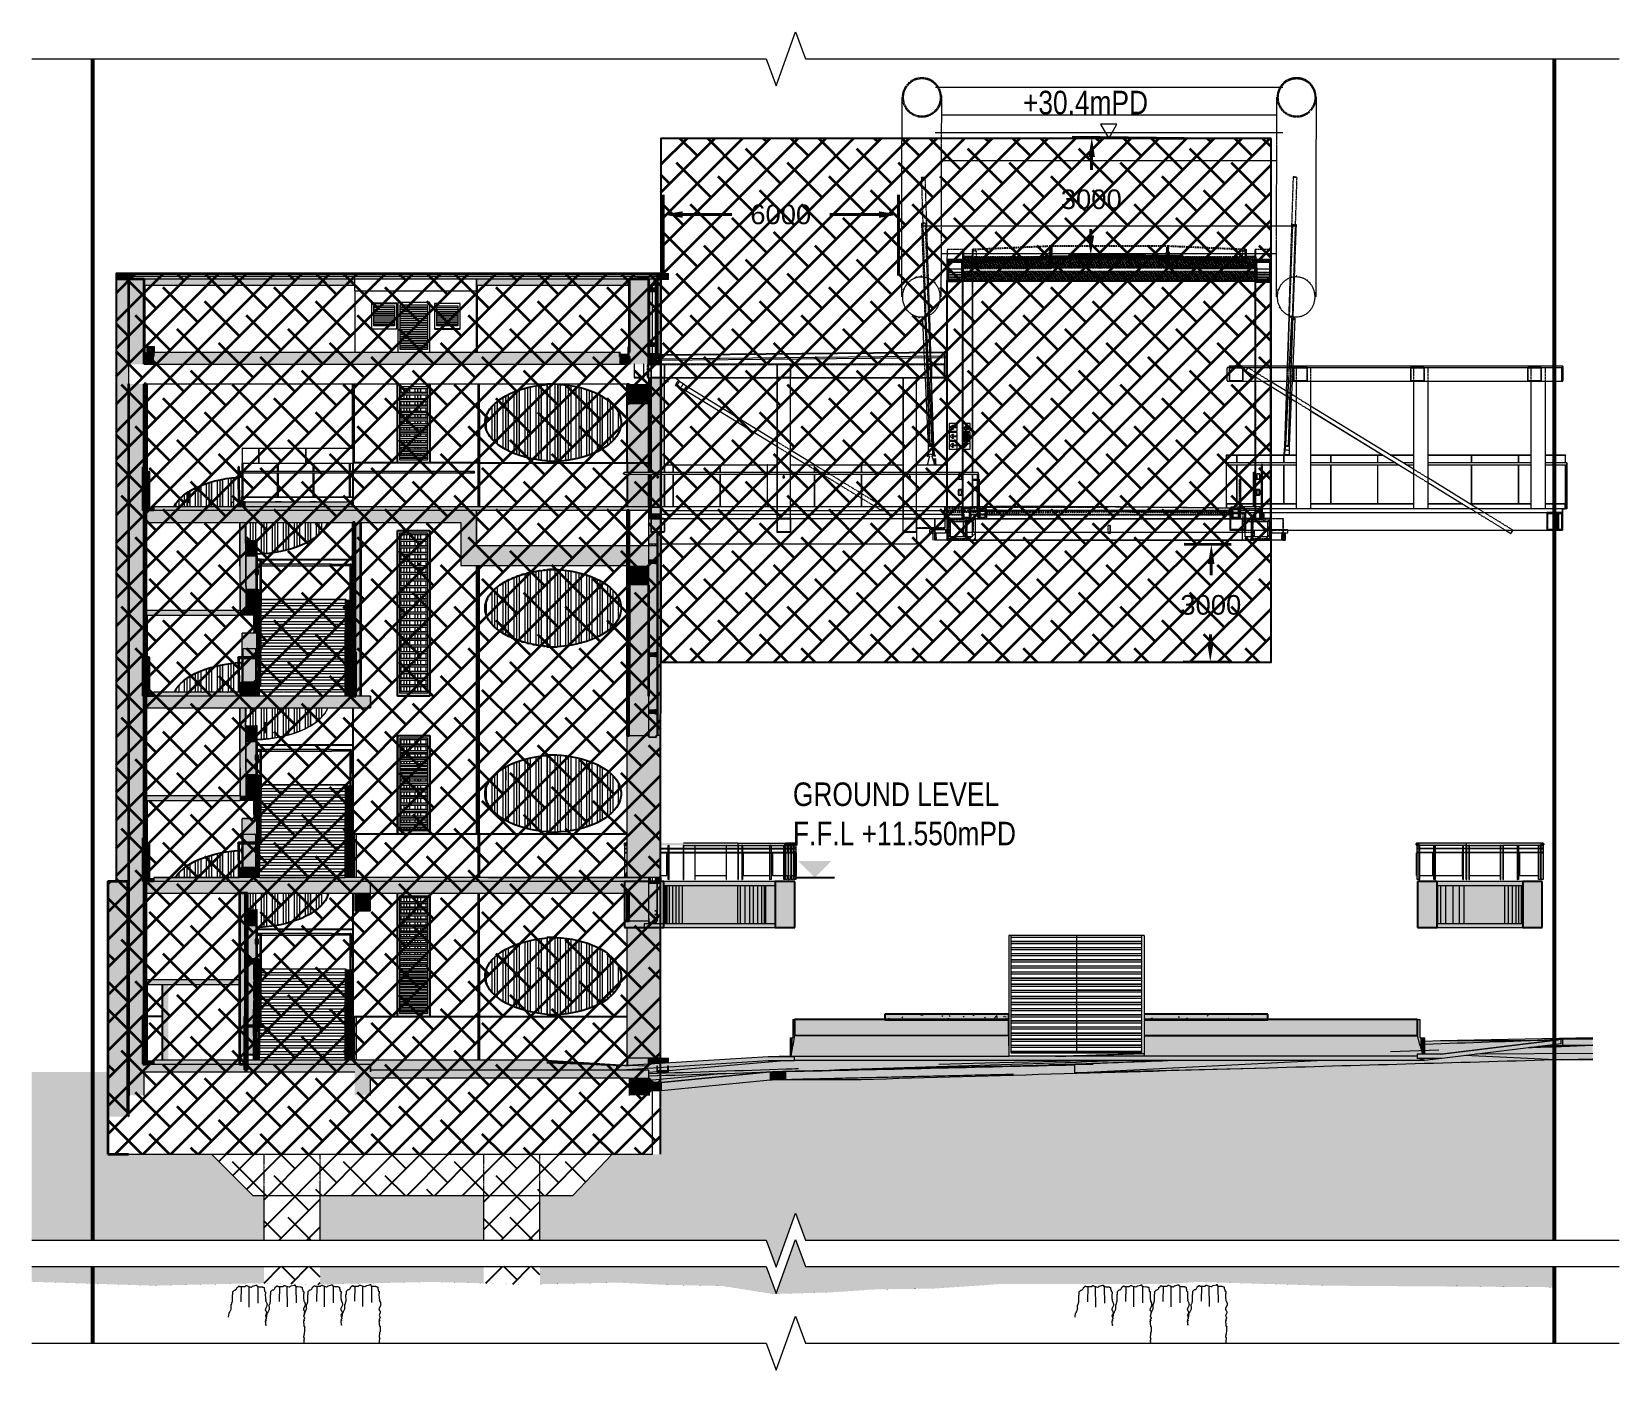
# Model space of a CAD drawing. Header units: millimetres. Extents: x 50357 to 985146, y 723188 to 1803594.
# Drawn here: x 851719 to 892174, y 723188 to 757290 of the extents above; entities that cross this region are included whole.
import ezdxf
from ezdxf.enums import TextEntityAlignment as Align

# ---------------------------------------------------------------- set-up
doc = ezdxf.new("R2010")
doc.units = ezdxf.units.MM
doc.header["$LTSCALE"] = 3
doc.header["$MEASUREMENT"] = 0
for name, pattern in [('Dash', [6.35, 3.175, -3.175]), ('DASHED', [19.05, 12.7, -6.35]), ('DGN Style 4', [0.028841, 0.01442, -0.00721, 0, -0.00721]), ('HIDDEN', [0.375, 0.25, -0.125]), ('Member Hidden', [4.5, 2.5, -2])]:
    doc.linetypes.add(name, pattern=pattern)
doc.layers.get('Defpoints').update_dxf_attribs({"color": 32})
for name, color, linetype, lineweight in [('-Dim', 7, 'Continuous', 40), ('-OAP1141_', 7, 'DASHED', 18), ('-OAP1142_', 7, 'Continuous', 18), ('01-txt', 7, 'Continuous', 25), ('A-WALL-PATT', 111, 'Continuous', 25), ('Hatch (HOR not under LTC submission)', 252, 'Continuous', 35)]:
    doc.layers.add(name, color=color, linetype=linetype, lineweight=lineweight)
doc.layers.add('-Section line', color=7, linetype='Continuous')
doc.layers.add('00-TITLEBOX', color=7, linetype='Continuous')
for name, color, linetype, lineweight, true_color in [('-Surrender Hatch in Pink', 7, 'Continuous', 40, 0xffc2c2), ('-Surrender line', 7, 'Continuous', 40, 0xff7575), ('A-DOOR', 7, 'Continuous', 13, 0x6e6e6e), ('A-FLOR', 7, 'Continuous', 5, 0x6e6e6e), ('A-FLOR-HDLN', 7, 'DASHED', 25, 0x6e6e6e), ('A-FLOR-HRAL', 7, 'Continuous', 13, 0x6e6e6e), ('A-FLOR-LEVL', 7, 'Continuous', 13, 0x6e6e6e), ('A-FLOR-MCUT', 7, 'Continuous', 13, 0x6e6e6e), ('A-FLOR-PATT', 7, 'Continuous', 13, 0x6e6e6e), ('A-GENM', 7, 'Continuous', 13, 0x6e6e6e), ('A-GLAZ', 7, 'Continuous', 13, 0x6e6e6e), ('A-WALL', 7, 'Continuous', 13, 0x6e6e6e), ('A-WALL-HDLN', 7, 'Member Hidden', 13, 0x6e6e6e), ('ADS060', 7, 'Continuous', 35, 0x6e6e6e), ('I-WALL', 7, 'Continuous', 25, 0x6e6e6e), ('Q-CASE', 7, 'Continuous', 13, 0x6e6e6e), ('Q-SPCQ', 7, 'Continuous', 13, 0x6e6e6e), ('S-BEAM', 7, 'Continuous', 13, 0x6e6e6e), ('S-BEAM-HDLN', 7, 'Member Hidden', 13, 0x6e6e6e), ('S-COLS', 7, 'Continuous', 13, 0x6e6e6e), ('S-COLS-HDLN', 7, 'HIDDEN', 13, 0x6e6e6e), ('S-FNDN', 7, 'Continuous', 13, 0x6e6e6e), ('S-STRS', 7, 'Continuous', 13, 0x6e6e6e)]:
    doc.layers.add(name, color=color, linetype=linetype, lineweight=lineweight, true_color=true_color)
doc.styles.get("Standard").update_dxf_attribs({"font": 'arial.ttf'})
doc.styles.add('Style-Arial', font='arial.ttf', dxfattribs={"width": 0.8, "height": 5})
doc.dimstyles.get("Standard").update_dxf_attribs({"dimtxt": 0.5, "dimasz": 0.5, "dimexe": 0.18, "dimexo": 0.0625, "dimgap": 0.09, "dimtad": 0, "dimtih": 1, "dimtoh": 1, "dimdec": 3, "dimzin": 0, "dimdsep": 46, "dimtxsty": 'Standard', "dimcen": 0.09, "dimclrd": 256, "dimclre": 256, "dimclrt": 256, "dimadec": 0, "dimazin": 0, "dimtfac": 1, "dimtdec": 3, "dimtofl": 0, "dimtmove": 0, "dimatfit": 3, "dimfxl": 1, "dimtolj": 1, "dimtzin": 0, "dimlwd": -1, "dimlwe": -1, "dimarcsym": 0})
pattern_1 = [(50, (939408.4, 738060), (728.7365, -63.756), [76.2, -838.2]), (355, (939408.4, 738060), (-140.972, 764.228), [60.96, -670.56]), (100.451, (939469.1, 738054.7), (587.77, 700.467), [64.76, -712.36]), (46.184, (939408.4, 738263.2), (1084.316, -168.171), [114.3, -1257.3]), (96.636, (939498.7, 738249.2), (949.61, 989.71), [97.14, -1068.54]), (351.184, (939408.4, 738263.2), (949.62, 989.701), [91.44, -1005.84]), (21, (939510, 738212.4), (606.458, -409.0606), [76.2, -838.2]), (326, (939510, 738212.4), (247.208, 736.753), [60.96, -670.56]), (71.451, (939560.5, 738178.3), (853.668, 327.6855), [64.76, -712.36]), (37.5, (939408.39, 738059.98), (12.3547, 338.2201), [33.528, -628.904, 33.528, -647.192, -673.1]), (37.5, (939408.39, 738059.98), (12.3547, 338.2201), [-1343.152, 33.528, -639.572]), (7.5, (939408.4, 738060), (267.2789, 400.7221), [33.528, -354.584, 33.528, -613.664, -256.54]), (7.5, (939408.4, 738060), (267.2789, 400.7221), [-1035.304, 33.528, -223.012]), (327.5, (939181.82, 738059.98), (542.3633, -22.9153), [33.528, -220.472, 33.528, -758.952, -1051.56]), (327.5, (939181.82, 738059.98), (542.3633, -22.9153), [-1046.48, 33.528, -1018.032]), (317.5, (939080.2, 738060), (592.517, 101.707), [33.528, -296.672, 33.528, -492.76, -746.76]), (317.5, (939080.2, 738060), (592.517, 101.707), [-856.488, 33.528, -713.232])]
pattern_2 = [(45, (-609724, 13871), (-251.4472, 251.4472), []), (45, (-609724, 14252), (-251.4472, 251.4472), [])]
pattern_3 = [(45, (939408.4, 738060), (-251.4472, 251.4472), []), (45, (939408.4, 738441), (-251.4472, 251.4472), [])]
pattern_4 = [(45, (-610406.2, 13871), (-251.4472, 251.4472), []), (45, (-610406.2, 14252), (-251.4472, 251.4472), [])]
pattern_5 = [(45, (939408.4, 738060), (-251.4472, 251.4472), []), (45, (939408.4, 738441), (-251.4472, 251.4472), [])]
pattern_6 = [(45, (57241.03, -8446.75), (-251.4472, 251.4472), []), (45, (57241.03, -8065.75), (-251.4472, 251.4472), [])]

msp = doc.modelspace()

# ---------------------------------------------------------------- texts
at = {"layer": '01-txt', "lineweight": 20, "style": 'Style-Arial', "width": 0.8}
msp.add_text('+30.4mPD', height=600, dxfattribs=at).set_placement((876979.1674, 755487.0278, 0), align=Align.MIDDLE_LEFT)
at = {"layer": '01-txt', "lineweight": 20, "insert": (871117.3672, 738163.2577), "char_height": 600, "width": 6157.376482, "attachment_point": 1, "rotation": 359.99890853, "style": 'Style-Arial'}
msp.add_mtext('GROUND LEVEL F.F.L +11.550mPD', dxfattribs=at)

# ---------------------------------------------------------------- blocks, each defined once
blk = doc.blocks.new('*D340')
at = {"layer": '-Dim', "transparency": 16777216}
for p, q in [((867806, 751084), (867806, 753133)), ((873806, 751084), (873806, 753133)), ((868306, 752633), (869559, 752633)), ((873306, 752633), (872053, 752633))]:
    blk.add_line(p, q, dxfattribs=at)
for points in [[(868306, 752716), (868306, 752549), (867806, 752633)], [(873306, 752716), (873306, 752549), (873806, 752633)]]:
    blk.add_solid(points, dxfattribs=at)
at = {"layer": 'Defpoints', "color": 0, "transparency": 16777216}
for p in [(873806, 752633), (867806, 751084), (873806, 751084)]:
    blk.add_point(p, dxfattribs=at)
at = {"layer": '-Dim', "transparency": 16777216, "insert": (870806, 752633), "char_height": 500, "attachment_point": 5}
blk.add_mtext('\\A1;6000', dxfattribs=at)
blk = doc.blocks.new('*D346')
at = {"layer": '-Dim', "transparency": 16777216}
for p, q in [((881090, 754573), (878234, 754601)), ((878729, 754097), (878726, 753775)), ((878710, 752097), (878711, 752264)), ((881061, 751573), (878205, 751602))]:
    blk.add_line(p, q, dxfattribs=at)
for points in [[(878646, 754097), (878813, 754096), (878734, 754596)], [(878626, 752097), (878793, 752096), (878705, 751597)]]:
    blk.add_solid(points, dxfattribs=at)
at = {"layer": 'Defpoints', "color": 0, "transparency": 16777216}
for p in [(878734, 754596), (881090, 754573), (881061, 751573)]:
    blk.add_point(p, dxfattribs=at)
at = {"layer": '-Dim', "transparency": 16777216, "insert": (878719, 753019), "char_height": 500, "attachment_point": 5}
blk.add_mtext('\\A1;3000', dxfattribs=at)
blk = doc.blocks.new('*D347')
at = {"layer": '-Dim', "transparency": 16777216}
for p, q in [((881090, 744239), (882281, 744228)), ((881776, 743732), (881773, 743441)), ((881756, 741733), (881758, 741930)), ((881061, 741239), (882251, 741228))]:
    blk.add_line(p, q, dxfattribs=at)
for points in [[(881692, 743733), (881859, 743732), (881781, 744232)], [(881673, 741733), (881839, 741732), (881751, 741233)]]:
    blk.add_solid(points, dxfattribs=at)
at = {"layer": 'Defpoints', "color": 0, "transparency": 16777216}
for p in [(881090, 744239), (881781, 744232), (881061, 741239)]:
    blk.add_point(p, dxfattribs=at)
at = {"layer": '-Dim', "transparency": 16777216, "insert": (881765, 742685), "char_height": 500, "attachment_point": 5}
blk.add_mtext('\\A1;3000', dxfattribs=at)
blk = doc.blocks.new('Casework 3 - Casework 1-28216-SEC D_1')
at = {"layer": 'Q-CASE', "lineweight": 9}
h = blk.add_hatch(dxfattribs=at)
h.set_pattern_fill('FP_10', color=256, style=0, pattern_type=2)
h.set_pattern_definition([(0, (-609724, 13871), (812.8, 203.2), [33.528, -576.072, 33.528, -576.072, -3251.2]), (0, (-609724, 13871), (812.8, 203.2), [-1219.2, 33.528, -1185.672, 33.528, -576.072, -1422.4]), (0, (-609724, 13871), (812.8, 203.2), [-3048, 33.528, -372.872, 33.528, -982.472]), (120, (-609419.2, 13972.6), (-582.37636, 602.30545), [33.528, -576.072, 33.528, -3827.272]), (120, (-609419.2, 13972.6), (-582.37636, 602.30545), [-643.128, -576.072, 33.528, -1185.672, -2032]), (120, (-609419.2, 13972.6), (-582.37636, 602.30545), [-2438.4, 33.528, -576.072, 33.528, -1388.872]), (120, (-609419.2, 13972.6), (-582.37636, 602.30545), [-3081.528, -372.872, 33.528, -982.472]), (240, (-609317.6, 14379), (-230.42364, -805.50545), [33.528, -576.072, 33.528, -3827.272]), (240, (-609317.6, 14379), (-230.42364, -805.50545), [-643.128, -576.072, 33.528, -1185.672, -2032]), (240, (-609317.6, 14379), (-230.42364, -805.50545), [-2438.4, 33.528, -576.072, 33.528, -1388.872]), (240, (-609317.6, 14379), (-230.42364, -805.50545), [-3081.528, -372.872, 33.528, -982.472])])
h.paths.add_polyline_path([(-682308, 10275), (-681308, 10275), (-681308, 11450), (-682308, 11450), (-682308, 10281)], flags=0)
h.paths.add_polyline_path([(-658919, 10275), (-658919, 11450), (-659419, 11450), (-659419, 10275)], flags=0)
h.paths.add_polyline_path([(-661595, 10275), (-661595, 11450), (-662100, 11450), (-662100, 10275)], flags=0)
h.paths.add_polyline_path([(-677967, 10275), (-677967, 11450), (-678469, 11450), (-678469, 10275)], flags=0)
for points in [[(-681306, 10375), (-681306, 11350), (-681308, 11350), (-681308, 10375)], [(-681283, 10375), (-681283, 11350), (-681306, 11350), (-681306, 10375)], [(-681257, 10375), (-681257, 11350), (-681283, 11350), (-681283, 10375)], [(-681217, 10375), (-681217, 11350), (-681257, 11350), (-681257, 10375)], [(-681162, 10375), (-681162, 11350), (-681217, 11350), (-681217, 10375)], [(-681080, 10375), (-681080, 11350), (-681162, 11350), (-681162, 10375)], [(-680994, 10375), (-680994, 11350), (-681080, 11350), (-681080, 10375)], [(-680911, 10375), (-680911, 11350), (-680994, 11350), (-680994, 10375), (-680957, 10375)], [(-680832, 10375), (-680832, 11350), (-680911, 11350), (-680911, 10375)], [(-679421, 10375), (-679421, 11350), (-680832, 11350), (-680832, 10375)], [(-679349, 10375), (-679349, 11350), (-679421, 11350), (-679421, 10375)], [(-679234, 10375), (-679234, 11350), (-679349, 11350), (-679349, 10375)], [(-679114, 10375), (-679114, 11350), (-679234, 11350), (-679234, 10375)], [(-679025, 10375), (-679025, 11350), (-679114, 11350), (-679114, 10375)], [(-678913, 10375), (-678913, 11350), (-679025, 11350), (-679025, 10375)], [(-678810, 10375), (-678810, 11350), (-678913, 11350), (-678913, 10375)], [(-678743, 10375), (-678743, 11350), (-678810, 11350), (-678810, 10375)], [(-678710, 10375), (-678710, 11350), (-678743, 11350), (-678743, 10375)], [(-678469, 10375), (-678469, 11350), (-678710, 11350), (-678710, 10375)], [(-661579, 10375), (-661579, 11350), (-661595, 11350), (-661595, 10375)], [(-661509, 10375), (-661509, 11350), (-661579, 11350), (-661579, 10375)], [(-661374, 10375), (-661374, 11350), (-661509, 11350), (-661509, 10375)], [(-661191, 10375), (-661191, 11350), (-661374, 11350), (-661374, 10375)], [(-661031, 10375), (-661031, 11350), (-661191, 11350), (-661191, 10375)], [(-660966, 10375), (-660906, 10375), (-660906, 11350), (-661031, 11350), (-661031, 10375)], [(-659873, 10375), (-659873, 11350), (-660906, 11350), (-660906, 10375)], [(-659784, 10375), (-659784, 11350), (-659873, 11350), (-659873, 10375)], [(-659680, 10375), (-659680, 11350), (-659784, 11350), (-659784, 10375)], [(-659583, 10375), (-659583, 11350), (-659680, 11350), (-659680, 10375)], [(-659514, 10375), (-659514, 11350), (-659583, 11350), (-659583, 10375)], [(-659453, 10375), (-659453, 11350), (-659514, 11350), (-659514, 10375)], [(-659419, 10375), (-659419, 11350), (-659453, 11350), (-659453, 10375)]]:
    blk.add_hatch(color=256, dxfattribs=at).paths.add_polyline_path(points, flags=0)
at = {"layer": 'Q-CASE', "lineweight": 25}
for p, q in [((-681308, 11450), (-682308, 11450)), ((-682308, 11450), (-682308, 10275)), ((-681308, 10275), (-681308, 11450)), ((-677967, 11450), (-678469, 11450)), ((-678469, 11450), (-678469, 10275)), ((-677967, 10275), (-677967, 11450)), ((-661595, 11450), (-662100, 11450)), ((-662100, 11450), (-662100, 10275)), ((-661595, 10275), (-661595, 11450)), ((-658919, 11450), (-659419, 11450)), ((-659419, 11450), (-659419, 10275)), ((-658919, 10275), (-658919, 11450)), ((-682308, 10275), (-681308, 10275)), ((-678469, 10275), (-677967, 10275)), ((-662100, 10275), (-661595, 10275)), ((-659419, 10275), (-658919, 10275))]:
    blk.add_line(p, q, dxfattribs=at)
at = {"layer": 'Q-CASE', "lineweight": 9}
for p, q in [((-681306, 10375), (-681306, 11350)), ((-681283, 10375), (-681283, 11350)), ((-681257, 10375), (-681257, 11350)), ((-681217, 10375), (-681217, 11350)), ((-681162, 10375), (-681162, 11350)), ((-681080, 10375), (-681080, 11350)), ((-680994, 10375), (-680994, 11350)), ((-680911, 10375), (-680911, 11350)), ((-680832, 10375), (-680832, 11350)), ((-679421, 10375), (-679421, 11350)), ((-679349, 10375), (-679349, 11350)), ((-679234, 10375), (-679234, 11350)), ((-679114, 10375), (-679114, 11350)), ((-679025, 10375), (-679025, 11350)), ((-678913, 10375), (-678913, 11350)), ((-678810, 10375), (-678810, 11350)), ((-678743, 10375), (-678743, 11350)), ((-678710, 10375), (-678710, 11350)), ((-661579, 10375), (-661579, 11350)), ((-661509, 10375), (-661509, 11350)), ((-661374, 10375), (-661374, 11350)), ((-661191, 10375), (-661191, 11350)), ((-661031, 10375), (-661031, 11350)), ((-660906, 10375), (-660906, 11350)), ((-659873, 10375), (-659873, 11350)), ((-659784, 10375), (-659784, 11350)), ((-659680, 10375), (-659680, 11350)), ((-659583, 10375), (-659583, 11350)), ((-659514, 10375), (-659514, 11350)), ((-659453, 10375), (-659453, 11350)), ((-658919, 10275), (-658919, 11450)), ((-658919, 11450), (-658919, 11450)), ((-658919, 10275), (-658919, 10275))]:
    blk.add_line(p, q, dxfattribs=at)
blk = doc.blocks.new('Railing - Railing-28227-SEC D_1')
at = {"layer": 'A-FLOR-HRAL', "lineweight": 9}
for points in [[(-682310, 11555), (-682298, 11555), (-682298, 12370), (-682310, 12370), (-682310, 11574)], [(-682306, 12400), (-682237, 12400), (-682237, 12430), (-682306, 12430), (-682306, 12406)], [(-682237, 12370), (-682237, 12400), (-682306, 12400), (-682306, 12370)], [(-682298, 12280), (-682237, 12280), (-682237, 12300), (-682298, 12300)], [(-682298, 12180), (-682237, 12180), (-682237, 12200), (-682298, 12200)], [(-681178, 11500), (-681178, 12370), (-681197, 12370), (-681197, 12300), (-681183, 12300), (-681183, 12280), (-681197, 12279), (-681197, 12200), (-681183, 12200), (-681183, 12180), (-681197, 12180), (-681197, 11500)], [(-681178, 11500), (-681167, 11500), (-681167, 12370), (-681178, 12370), (-681178, 11574)], [(-680799, 11500), (-680799, 12370), (-680811, 12370), (-680811, 11500)], [(-680505, 11500), (-680505, 12370), (-680517, 12370), (-680517, 11500)], [(-679705, 11500), (-679705, 12370), (-679717, 12370), (-679717, 11500)], [(-679412, 11500), (-679412, 12370), (-679424, 12370), (-679424, 11500)], [(-678289, 12400), (-678246, 12400), (-678244, 12409), (-678240, 12416), (-678235, 12421), (-678228, 12425), (-678222, 12427), (-678218, 12429), (-678210, 12430), (-678345, 12430), (-679418, 12429), (-679418, 12407), (-679418, 12400), (-678304, 12400)], [(-679412, 11500), (-679411, 11500), (-679412, 12370), (-679412, 12370), (-679412, 12044)], [(-679304, 11500), (-679304, 12370), (-679316, 12370), (-679316, 11500)], [(-679304, 11500), (-679298, 11500), (-679298, 12180), (-679302, 12180), (-679302, 12200), (-679298, 12200), (-679298, 12280), (-679302, 12280), (-679302, 12300), (-679298, 12300), (-679298, 12370), (-679304, 12370), (-679304, 12044)], [(-678607, 11500), (-678607, 12370), (-678616, 12370), (-678616, 11500)], [(-678607, 11500), (-678573, 11500), (-678573, 12180), (-678598, 12180), (-678598, 12200), (-678573, 12200), (-678573, 12280), (-678598, 12280), (-678598, 12300), (-678573, 12300), (-678573, 12370), (-678607, 12370), (-678607, 12044)], [(-678559, 11600), (-678559, 12180), (-678561, 12180), (-678561, 11600)], [(-678247, 11500), (-678245, 11500), (-678245, 12370), (-678247, 12370), (-678247, 12044)], [(-678245, 12400), (-678187, 12400), (-678188, 12430), (-678216, 12429), (-678220, 12428), (-678229, 12425), (-678235, 12420), (-678238, 12418), (-678244, 12410), (-678245, 12406), (-678246, 12400)], [(-678188, 12370), (-678187, 12371), (-678188, 12400), (-678246, 12400), (-678244, 12390), (-678243, 12388), (-678235, 12380), (-678229, 12376), (-678226, 12374), (-678212, 12370), (-678207, 12370), (-678189, 12370)], [(-678232, 11500), (-678232, 12370), (-678245, 12370), (-678245, 11500)], [(-678203, 11500), (-678203, 12180), (-678216, 12180), (-678216, 12200), (-678203, 12200), (-678203, 12280), (-678216, 12280), (-678216, 12300), (-678203, 12300), (-678203, 12370), (-678231, 12370), (-678231, 11500)], [(-678203, 12280), (-678203, 12300), (-678216, 12300), (-678216, 12280)], [(-678203, 12180), (-678203, 12200), (-678216, 12200), (-678216, 12180)], [(-678202, 11500), (-678187, 11500), (-678187, 12370), (-678202, 12370), (-678202, 12044)], [(-678118, 12400), (-678007, 12400), (-678004, 12412), (-677995, 12421), (-677985, 12427), (-677973, 12430), (-677992, 12430), (-678174, 12430), (-678187, 12429), (-678187, 12412), (-678187, 12400), (-678125, 12400)], [(-677976, 12370), (-677973, 12370), (-677985, 12373), (-677995, 12379), (-678004, 12388), (-678007, 12400), (-678187, 12400), (-678187, 12371), (-678136, 12370), (-678118, 12370), (-678081, 12371), (-678066, 12370), (-678015, 12370), (-677993, 12370), (-677980, 12370)], [(-678175, 11600), (-678134, 11600), (-678134, 12180), (-678175, 12180), (-678175, 12044)], [(-678083, 11500), (-678083, 11600), (-678106, 11600), (-678106, 12180), (-678118, 12180), (-678118, 12200), (-678083, 12200), (-678083, 12280), (-678118, 12280), (-678118, 12300), (-678083, 12300), (-678083, 12370), (-678133, 12370), (-678133, 11500), (-678106, 11500)], [(-678106, 11600), (-678064, 11600), (-678064, 12180), (-678106, 12180), (-678106, 12044)], [(-678014, 11500), (-678014, 11600), (-678037, 11600), (-678037, 12180), (-678048, 12180), (-678048, 12200), (-678014, 12200), (-678014, 12280), (-678048, 12280), (-678048, 12300), (-678014, 12300), (-678014, 12370), (-678063, 12370), (-678063, 11500), (-678037, 11500)], [(-678037, 11600), (-677995, 11600), (-677995, 12180), (-678037, 12180), (-678037, 12044)], [(-677960, 12370), (-677949, 12373), (-677938, 12379), (-677930, 12388), (-677926, 12400), (-677930, 12412), (-677938, 12421), (-677948, 12427), (-677960, 12430), (-677973, 12430), (-677985, 12427), (-677995, 12421), (-678004, 12412), (-678007, 12400), (-678004, 12388), (-677995, 12379), (-677985, 12373), (-677973, 12370)], [(-677957, 12280), (-677957, 12300), (-677977, 12300), (-677977, 12280)], [(-677957, 12180), (-677957, 12200), (-677977, 12200), (-677977, 12180)], [(-677965, 11600), (-677965, 12180), (-677968, 12180), (-677968, 11600)], [(-677960, 11600), (-677960, 12180), (-677965, 12180), (-677965, 11600)], [(-680799, 11500), (-680799, 11500), (-680799, 12044)], [(-680505, 11500), (-680505, 11500), (-680505, 12044)], [(-679705, 11500), (-679705, 11500), (-679705, 12044)], [(-678232, 11500), (-678231, 11500), (-678232, 12044)], [(-678203, 11500), (-678202, 11500), (-678203, 12044)], [(-678134, 11500), (-678133, 11500), (-678134, 12044)], [(-678064, 11500), (-678063, 11500), (-678064, 12044)], [(-682298, 11555), (-682298, 11555), (-682298, 11574)]]:
    blk.add_hatch(color=256, dxfattribs=at).paths.add_polyline_path(points, flags=0)
h = blk.add_hatch(color=256, dxfattribs=at)
h.paths.add_polyline_path([(-681082, 12400), (-680805, 12400), (-680805, 12430), (-681186, 12430), (-681386, 12430), (-681386, 12400), (-681131, 12400)], flags=0)
h.paths.add_polyline_path([(-680805, 12412), (-680805, 12412), (-680828, 12417)], flags=0)
h.paths.add_polyline_path([(-680805, 12418), (-680805, 12418), (-680824, 12420)], flags=0)
h = blk.add_hatch(color=256, dxfattribs=at)
h.paths.add_polyline_path([(-680913, 12370), (-680805, 12370), (-680805, 12400), (-681386, 12400), (-681386, 12370), (-681025, 12370), (-680957, 12370)], flags=0)
h.paths.add_polyline_path([(-680805, 12374), (-680805, 12374), (-680843, 12373)], flags=0)
h.paths.add_polyline_path([(-680805, 12382), (-680805, 12382), (-680853, 12383)], flags=0)
h.paths.add_polyline_path([(-680818, 12385), (-680805, 12388), (-680805, 12388)], flags=0)
h = blk.add_hatch(color=256, dxfattribs=at)
h.paths.add_polyline_path([(-681386, 12280), (-681183, 12280), (-681183, 12300), (-681386, 12300), (-681386, 12291)], flags=0)
h.paths.add_polyline_path([(-680811, 12280), (-680811, 12300), (-681167, 12300), (-681167, 12280), (-680853, 12280)], flags=0)
h = blk.add_hatch(color=256, dxfattribs=at)
h.paths.add_polyline_path([(-680957, 12180), (-680811, 12180), (-680811, 12200), (-681167, 12200), (-681167, 12180), (-681027, 12180)], flags=0)
h.paths.add_polyline_path([(-681183, 12180), (-681183, 12200), (-681386, 12200), (-681386, 12180), (-681238, 12180)], flags=0)
h = blk.add_hatch(color=256, dxfattribs=at)
h.paths.add_polyline_path([(-680805, 12426), (-680805, 12426), (-680749, 12426)], flags=0)
h.paths.add_polyline_path([(-680805, 12412), (-680805, 12412), (-680749, 12411)], flags=0)
h.paths.add_polyline_path([(-680631, 12400), (-679418, 12400), (-679418, 12430), (-679861, 12430), (-680805, 12429), (-680805, 12400), (-680645, 12400)], flags=0)
h.paths.add_polyline_path([(-680805, 12406), (-680805, 12406), (-680749, 12408)], flags=0)
h.paths.add_polyline_path([(-680805, 12418), (-680805, 12418), (-680781, 12422)], flags=0)
h.paths.add_polyline_path([(-680789, 12420), (-680805, 12422), (-680805, 12422)], flags=0)
h = blk.add_hatch(color=256, dxfattribs=at)
h.paths.add_polyline_path([(-680656, 12370), (-679418, 12370), (-679418, 12397), (-679418, 12400), (-680805, 12400), (-680805, 12370), (-680714, 12370)], flags=0)
h.paths.add_polyline_path([(-680805, 12382), (-680805, 12382), (-680749, 12383)], flags=0)
h.paths.add_polyline_path([(-680749, 12387), (-680805, 12388), (-680805, 12388)], flags=0)
h.paths.add_polyline_path([(-680805, 12394), (-680805, 12394), (-680785, 12397)], flags=0)
h = blk.add_hatch(color=256, dxfattribs=at)
h.paths.add_polyline_path([(-680799, 12280), (-680517, 12280), (-680517, 12300), (-680799, 12300)], flags=0)
h.paths.add_polyline_path([(-679424, 12280), (-679424, 12300), (-679705, 12300), (-679705, 12280), (-679499, 12280)], flags=0)
h.paths.add_polyline_path([(-680505, 12280), (-679717, 12280), (-679717, 12300), (-680505, 12300)], flags=0)
h = blk.add_hatch(color=256, dxfattribs=at)
h.paths.add_polyline_path([(-680799, 12180), (-680517, 12180), (-680517, 12200), (-680799, 12200)], flags=0)
h.paths.add_polyline_path([(-679424, 12180), (-679424, 12200), (-679705, 12200), (-679705, 12180)], flags=0)
h.paths.add_polyline_path([(-680505, 12180), (-679717, 12180), (-679717, 12200), (-680505, 12200)], flags=0)
h = blk.add_hatch(color=256, dxfattribs=at)
h.paths.add_polyline_path([(-678427, 12371), (-678426, 12370), (-678426, 12371)], flags=0)
h.paths.add_polyline_path([(-678779, 12370), (-678210, 12370), (-678222, 12373), (-678226, 12374), (-678235, 12380), (-678240, 12384), (-678244, 12391), (-678245, 12397), (-678246, 12400), (-679418, 12400), (-679418, 12370), (-678979, 12370), (-678789, 12370)], flags=0)
h = blk.add_hatch(color=256, dxfattribs=at)
h.paths.add_polyline_path([(-678741, 12280), (-678616, 12280), (-678616, 12300), (-679302, 12300), (-679302, 12280), (-678771, 12280)], flags=0)
h.paths.add_polyline_path([(-679412, 12280), (-679316, 12280), (-679316, 12300), (-679412, 12299)], flags=0)
h.paths.add_polyline_path([(-678247, 12280), (-678247, 12300), (-678598, 12300), (-678598, 12280), (-678250, 12280)], flags=0)
h = blk.add_hatch(color=256, dxfattribs=at)
h.paths.add_polyline_path([(-679412, 12180), (-679316, 12180), (-679316, 12200), (-679412, 12199)], flags=0)
h.paths.add_polyline_path([(-678261, 12180), (-678247, 12180), (-678247, 12200), (-678598, 12200), (-678598, 12180), (-678299, 12180)], flags=0)
h.paths.add_polyline_path([(-679302, 12180), (-678616, 12180), (-678616, 12200), (-679302, 12200), (-679302, 12181)], flags=0)
h = blk.add_hatch(color=256, dxfattribs=at)
h.paths.add_polyline_path([(-678152, 11500), (-678152, 11600), (-678175, 11600), (-678175, 12180), (-678187, 12180), (-678187, 11500), (-678175, 11500)], flags=0)
h.paths.add_polyline_path([(-678152, 12200), (-678152, 12280), (-678187, 12279), (-678187, 12200), (-678175, 12200)], flags=0)
h.paths.add_polyline_path([(-678187, 12300), (-678152, 12300), (-678152, 12370), (-678187, 12370), (-678187, 12338)], flags=0)
h = blk.add_hatch(color=256, dxfattribs=at)
h.paths.add_polyline_path([(-677979, 12280), (-677977, 12280), (-677977, 12300), (-677979, 12300)], flags=0)
h.paths.add_polyline_path([(-678146, 12280), (-678134, 12280), (-678134, 12300), (-678187, 12300), (-678187, 12280)], flags=0)
h.paths.add_polyline_path([(-677995, 12280), (-677995, 12300), (-678048, 12300), (-678048, 12280), (-678042, 12280)], flags=0)
h.paths.add_polyline_path([(-678118, 12280), (-678064, 12280), (-678064, 12300), (-678118, 12300)], flags=0)
h = blk.add_hatch(color=256, dxfattribs=at)
h.paths.add_polyline_path([(-677979, 12180), (-677977, 12180), (-677977, 12200), (-677979, 12200)], flags=0)
h.paths.add_polyline_path([(-678187, 12180), (-678134, 12180), (-678134, 12200), (-678187, 12200)], flags=0)
h.paths.add_polyline_path([(-677995, 12180), (-677995, 12200), (-678048, 12200), (-678048, 12180), (-678042, 12180)], flags=0)
h.paths.add_polyline_path([(-678118, 12180), (-678064, 12180), (-678064, 12200), (-678118, 12200)], flags=0)
h = blk.add_hatch(color=256, dxfattribs=at)
h.paths.add_polyline_path([(-677994, 11500), (-677944, 11500), (-677944, 12370), (-677994, 12370), (-677994, 12044)], flags=0)
h.paths.add_polyline_path([(-677965, 11600), (-677968, 11600), (-677968, 12180), (-677979, 12180), (-677979, 12200), (-677957, 12200), (-677957, 12180), (-677960, 12180), (-677960, 11600)], flags=0)
h.paths.add_polyline_path([(-677957, 12280), (-677979, 12280), (-677979, 12300), (-677957, 12300)], flags=0)
for p, q in [((-682298, 12370), (-682310, 12370)), ((-682310, 12370), (-682310, 11555)), ((-682237, 12430), (-682306, 12430)), ((-682306, 12429), (-682306, 12430)), ((-682306, 12430), (-682306, 12430)), ((-682306, 12426), (-682306, 12429)), ((-682306, 12422), (-682306, 12426)), ((-682306, 12418), (-682306, 12422)), ((-682306, 12412), (-682306, 12418)), ((-682306, 12406), (-682306, 12412)), ((-682306, 12400), (-682306, 12406)), ((-682306, 12394), (-682306, 12400)), ((-682306, 12388), (-682306, 12394)), ((-682306, 12382), (-682306, 12388)), ((-682306, 12378), (-682306, 12382)), ((-682306, 12374), (-682306, 12378)), ((-682306, 12371), (-682306, 12374)), ((-682306, 12370), (-682306, 12371)), ((-682306, 12370), (-682237, 12370)), ((-682306, 12370), (-682306, 12370)), ((-682298, 11555), (-682298, 12370)), ((-682298, 12370), (-682298, 12370)), ((-682298, 12300), (-682237, 12300)), ((-682298, 12280), (-682237, 12280)), ((-682298, 12200), (-682237, 12200)), ((-682298, 12180), (-682237, 12180)), ((-681387, 12300), (-681184, 12300)), ((-681387, 12280), (-681184, 12280)), ((-681387, 12200), (-681184, 12200)), ((-681387, 12180), (-681184, 12180)), ((-681231, 11600), (-681231, 12180)), ((-681197, 12300), (-681197, 12370)), ((-681197, 12370), (-681178, 12370)), ((-681197, 12200), (-681197, 12279)), ((-681197, 11500), (-681197, 12180)), ((-681167, 12370), (-681178, 12370)), ((-681178, 12370), (-681178, 11500)), ((-681167, 11500), (-681167, 12370)), ((-681167, 12300), (-680811, 12300)), ((-681167, 12280), (-680811, 12280)), ((-681167, 12200), (-680811, 12200)), ((-681167, 12180), (-680811, 12180)), ((-680799, 12370), (-680811, 12370)), ((-680811, 12370), (-680811, 11500)), ((-679418, 12430), (-680805, 12430)), ((-680805, 12370), (-679418, 12370)), ((-680799, 11500), (-680799, 12370)), ((-680799, 12370), (-680799, 12370)), ((-680799, 12300), (-680517, 12300)), ((-680799, 12280), (-680517, 12280)), ((-680799, 12200), (-680517, 12200)), ((-680799, 12180), (-680517, 12180)), ((-680505, 12370), (-680517, 12370)), ((-680517, 12370), (-680517, 11500)), ((-680505, 11500), (-680505, 12370)), ((-680505, 12370), (-680505, 12370)), ((-680505, 12300), (-679717, 12300)), ((-680505, 12280), (-679717, 12280)), ((-680505, 12200), (-679717, 12200)), ((-680505, 12180), (-679717, 12180)), ((-679705, 12370), (-679717, 12370)), ((-679717, 12370), (-679717, 11500)), ((-679705, 11500), (-679705, 12370)), ((-679705, 12370), (-679705, 12370)), ((-679705, 12300), (-679424, 12300)), ((-679705, 12280), (-679424, 12280)), ((-679705, 12200), (-679424, 12200)), ((-679705, 12180), (-679424, 12180)), ((-679412, 12370), (-679424, 12370)), ((-679424, 12370), (-679424, 11500)), ((-679418, 12430), (-679199, 12430)), ((-679418, 12370), (-679199, 12370)), ((-679412, 11500), (-679412, 12370)), ((-679411, 12370), (-679412, 12370)), ((-679412, 12300), (-679316, 12300)), ((-679412, 12280), (-679316, 12280)), ((-679412, 12200), (-679316, 12200)), ((-679412, 12180), (-679316, 12180)), ((-679411, 12370), (-679411, 12300)), ((-679411, 12279), (-679411, 12200)), ((-679411, 12180), (-679411, 11500)), ((-679304, 12370), (-679316, 12370)), ((-679316, 12370), (-679316, 11500)), ((-679304, 11500), (-679304, 12370)), ((-679298, 12370), (-679304, 12370)), ((-679302, 12300), (-678615, 12300)), ((-679302, 12280), (-678615, 12280)), ((-679302, 12200), (-678615, 12200)), ((-679302, 12180), (-678615, 12180)), ((-679298, 12370), (-679298, 12300)), ((-679298, 12279), (-679298, 12200)), ((-679298, 12180), (-679298, 11500)), ((-679286, 12180), (-679286, 11600)), ((-679199, 12430), (-678989, 12430)), ((-679199, 12370), (-678989, 12370)), ((-678989, 12430), (-678793, 12430)), ((-678989, 12370), (-678793, 12370)), ((-678793, 12430), (-678617, 12430)), ((-678793, 12370), (-678617, 12370)), ((-678617, 12430), (-678467, 12430)), ((-678617, 12370), (-678467, 12370)), ((-678607, 12370), (-678616, 12370)), ((-678616, 12370), (-678616, 11500)), ((-678607, 11500), (-678607, 12370)), ((-678573, 12370), (-678607, 12370)), ((-678597, 12300), (-678245, 12300)), ((-678597, 12280), (-678245, 12280)), ((-678597, 12200), (-678245, 12200)), ((-678597, 12180), (-678245, 12180)), ((-678573, 12370), (-678573, 12300)), ((-678573, 12279), (-678573, 12200)), ((-678573, 12180), (-678573, 11500)), ((-678561, 11600), (-678561, 12180)), ((-678559, 12180), (-678559, 11600)), ((-678540, 12180), (-678540, 11600)), ((-678467, 12430), (-678348, 12430)), ((-678467, 12370), (-678348, 12370)), ((-678348, 12430), (-678262, 12430)), ((-678348, 12370), (-678262, 12370)), ((-678262, 12430), (-678213, 12430)), ((-678262, 12370), (-678213, 12370)), ((-678245, 12370), (-678247, 12370)), ((-678247, 12370), (-678247, 11500)), ((-678245, 11500), (-678245, 12370)), ((-678232, 12370), (-678245, 12370)), ((-678231, 12370), (-678232, 12370)), ((-678232, 12370), (-678232, 11500)), ((-678231, 11500), (-678231, 12370)), ((-678203, 12370), (-678231, 12370)), ((-678217, 12300), (-678203, 12300)), ((-678217, 12280), (-678203, 12280)), ((-678217, 12200), (-678203, 12200)), ((-678217, 12180), (-678203, 12180)), ((-678213, 12430), (-678206, 12430)), ((-678213, 12370), (-678206, 12370)), ((-678188, 12430), (-678206, 12430)), ((-678206, 12370), (-678188, 12370)), ((-678202, 12370), (-678203, 12370)), ((-678203, 12370), (-678203, 11500)), ((-678202, 11500), (-678202, 12370)), ((-678187, 12370), (-678202, 12370)), ((-677967, 12430), (-678188, 12430)), ((-678188, 12370), (-677967, 12370)), ((-678152, 12370), (-678187, 12370)), ((-678187, 12300), (-678134, 12300)), ((-678187, 12280), (-678134, 12280)), ((-678187, 12200), (-678134, 12200)), ((-678187, 12180), (-678134, 12180)), ((-678152, 12370), (-678152, 12300)), ((-678152, 12279), (-678152, 12200)), ((-678133, 12370), (-678134, 12370)), ((-678134, 12370), (-678134, 11500)), ((-678133, 11500), (-678133, 12370)), ((-678083, 12370), (-678133, 12370)), ((-678118, 12300), (-678064, 12300)), ((-678118, 12280), (-678064, 12280)), ((-678118, 12200), (-678064, 12200)), ((-678118, 12180), (-678064, 12180)), ((-678083, 12370), (-678083, 12300)), ((-678083, 12279), (-678083, 12200)), ((-678063, 12370), (-678064, 12370)), ((-678064, 12370), (-678064, 11500)), ((-678063, 11500), (-678063, 12370)), ((-678014, 12370), (-678063, 12370)), ((-678048, 12300), (-677995, 12300)), ((-678048, 12280), (-677995, 12280)), ((-678048, 12200), (-677995, 12200)), ((-678048, 12180), (-677995, 12180)), ((-678014, 12370), (-678014, 12300)), ((-678014, 12279), (-678014, 12200)), ((-677994, 12370), (-677995, 12370)), ((-677995, 12370), (-677995, 11500)), ((-677994, 11500), (-677994, 12370)), ((-677944, 12370), (-677994, 12370)), ((-677979, 12300), (-677977, 12300)), ((-677979, 12280), (-677977, 12280)), ((-677979, 12200), (-677977, 12200)), ((-677979, 12180), (-677977, 12180)), ((-677944, 12370), (-677944, 11500)), ((-681386, 11600), (-681231, 11600)), ((-681178, 11500), (-681197, 11500)), ((-681178, 11500), (-681167, 11500)), ((-680811, 11500), (-680799, 11500)), ((-680799, 11500), (-680799, 11500)), ((-680517, 11500), (-680505, 11500)), ((-680505, 11600), (-679717, 11600)), ((-680505, 11500), (-680505, 11500)), ((-679717, 11500), (-679705, 11500)), ((-679705, 11500), (-679705, 11500)), ((-679424, 11500), (-679412, 11500)), ((-679411, 11500), (-679412, 11500)), ((-679316, 11500), (-679304, 11500)), ((-679298, 11500), (-679304, 11500)), ((-679286, 11600), (-678616, 11600)), ((-678616, 11500), (-678607, 11500)), ((-678573, 11500), (-678607, 11500)), ((-678573, 11600), (-678561, 11600)), ((-678559, 11600), (-678561, 11600)), ((-678540, 11600), (-678247, 11600)), ((-678247, 11500), (-678245, 11500)), ((-678232, 11500), (-678245, 11500)), ((-678232, 11500), (-678231, 11500)), ((-678203, 11500), (-678231, 11500)), ((-678203, 11500), (-678202, 11500)), ((-678187, 11500), (-678202, 11500)), ((-678152, 11500), (-678187, 11500)), ((-678176, 11600), (-678134, 11600)), ((-678152, 11600), (-678152, 11500)), ((-678134, 11500), (-678133, 11500)), ((-678083, 11500), (-678133, 11500)), ((-678106, 11600), (-678064, 11600)), ((-678083, 11600), (-678083, 11500)), ((-678064, 11500), (-678063, 11500)), ((-678014, 11500), (-678063, 11500)), ((-678037, 11600), (-677995, 11600)), ((-678014, 11600), (-678014, 11500)), ((-677995, 11500), (-677994, 11500)), ((-677944, 11500), (-677994, 11500)), ((-677968, 11600), (-677965, 11600))]:
    blk.add_line(p, q, dxfattribs=at)
at = {"layer": 'A-FLOR-HRAL'}
for p, q in [((-677957, 12300), (-677977, 12300)), ((-677977, 12300), (-677977, 12280)), ((-677977, 12280), (-677957, 12280)), ((-677957, 12200), (-677977, 12200)), ((-677977, 12200), (-677977, 12180)), ((-677977, 12180), (-677957, 12180)), ((-677957, 12280), (-677957, 12300)), ((-677957, 12180), (-677957, 12200))]:
    blk.add_line(p, q, dxfattribs=at)
at = {"layer": 'A-FLOR-HRAL', "lineweight": 50}
for p, q in [((-677965, 12180), (-677965, 11600)), ((-677960, 12180), (-677965, 12180)), ((-677960, 11600), (-677960, 12180)), ((-677965, 11600), (-677960, 11600))]:
    blk.add_line(p, q, dxfattribs=at)
at = {"layer": 'A-FLOR-HRAL', "lineweight": 9}
blk.add_open_spline([(-679417, 12430), (-679418, 12431), (-679418, 12429), (-679418, 12421), (-679418, 12412), (-679418, 12404), (-679418, 12400)], degree=3, knots=[0.4444444, 0.4444444, 0.4444444, 0.4444444, 0.6666667, 0.7777778, 0.8888889, 1, 1, 1, 1], dxfattribs=at)
blk.add_open_spline([(-679418, 12400), (-679418, 12396), (-679418, 12388), (-679418, 12379), (-679418, 12373), (-679418, 12370), (-679418, 12370), (-679417, 12370)], degree=3, dxfattribs=at)
blk = doc.blocks.new('Top Rail Type - Top Rail_Internal_-28234-SEC D_1')
at = {"layer": 'A-FLOR-HRAL', "lineweight": 9}
for points in [[(-682306, 12400), (-682237, 12400), (-682237, 12430), (-682306, 12430), (-682306, 12406)], [(-682237, 12370), (-682237, 12400), (-682306, 12400), (-682306, 12370)], [(-678289, 12400), (-678246, 12400), (-678244, 12409), (-678240, 12416), (-678235, 12421), (-678228, 12425), (-678222, 12427), (-678218, 12429), (-678210, 12430), (-678345, 12430), (-679418, 12429), (-679418, 12407), (-679418, 12400), (-678304, 12400)], [(-678245, 12400), (-678187, 12400), (-678188, 12430), (-678216, 12429), (-678220, 12428), (-678229, 12425), (-678235, 12420), (-678238, 12418), (-678244, 12410), (-678245, 12406), (-678246, 12400)], [(-678188, 12370), (-678187, 12371), (-678188, 12400), (-678246, 12400), (-678244, 12390), (-678243, 12388), (-678235, 12380), (-678229, 12376), (-678226, 12374), (-678212, 12370), (-678207, 12370), (-678189, 12370)], [(-678118, 12400), (-678007, 12400), (-678004, 12412), (-677995, 12421), (-677985, 12427), (-677973, 12430), (-677992, 12430), (-678174, 12430), (-678187, 12429), (-678187, 12412), (-678187, 12400), (-678125, 12400)], [(-677976, 12370), (-677973, 12370), (-677985, 12373), (-677995, 12379), (-678004, 12388), (-678007, 12400), (-678187, 12400), (-678187, 12371), (-678136, 12370), (-678118, 12370), (-678081, 12371), (-678066, 12370), (-678015, 12370), (-677993, 12370), (-677980, 12370)], [(-677960, 12370), (-677949, 12373), (-677938, 12379), (-677930, 12388), (-677926, 12400), (-677930, 12412), (-677938, 12421), (-677948, 12427), (-677960, 12430), (-677973, 12430), (-677985, 12427), (-677995, 12421), (-678004, 12412), (-678007, 12400), (-678004, 12388), (-677995, 12379), (-677985, 12373), (-677973, 12370)]]:
    blk.add_hatch(color=256, dxfattribs=at).paths.add_polyline_path(points, flags=0)
h = blk.add_hatch(color=256, dxfattribs=at)
h.paths.add_polyline_path([(-681082, 12400), (-680805, 12400), (-680805, 12430), (-681186, 12430), (-681386, 12430), (-681386, 12400), (-681131, 12400)], flags=0)
h.paths.add_polyline_path([(-680805, 12412), (-680805, 12412), (-680828, 12417)], flags=0)
h.paths.add_polyline_path([(-680805, 12418), (-680805, 12418), (-680824, 12420)], flags=0)
h = blk.add_hatch(color=256, dxfattribs=at)
h.paths.add_polyline_path([(-680913, 12370), (-680805, 12370), (-680805, 12400), (-681386, 12400), (-681386, 12370), (-681025, 12370), (-680957, 12370)], flags=0)
h.paths.add_polyline_path([(-680805, 12374), (-680805, 12374), (-680843, 12373)], flags=0)
h.paths.add_polyline_path([(-680805, 12382), (-680805, 12382), (-680853, 12383)], flags=0)
h.paths.add_polyline_path([(-680818, 12385), (-680805, 12388), (-680805, 12388)], flags=0)
h = blk.add_hatch(color=256, dxfattribs=at)
h.paths.add_polyline_path([(-680805, 12426), (-680805, 12426), (-680749, 12426)], flags=0)
h.paths.add_polyline_path([(-680805, 12412), (-680805, 12412), (-680749, 12411)], flags=0)
h.paths.add_polyline_path([(-680631, 12400), (-679418, 12400), (-679418, 12430), (-679861, 12430), (-680805, 12429), (-680805, 12400), (-680645, 12400)], flags=0)
h.paths.add_polyline_path([(-680805, 12406), (-680805, 12406), (-680749, 12408)], flags=0)
h.paths.add_polyline_path([(-680805, 12418), (-680805, 12418), (-680781, 12422)], flags=0)
h.paths.add_polyline_path([(-680789, 12420), (-680805, 12422), (-680805, 12422)], flags=0)
h = blk.add_hatch(color=256, dxfattribs=at)
h.paths.add_polyline_path([(-680656, 12370), (-679418, 12370), (-679418, 12397), (-679418, 12400), (-680805, 12400), (-680805, 12370), (-680714, 12370)], flags=0)
h.paths.add_polyline_path([(-680805, 12382), (-680805, 12382), (-680749, 12383)], flags=0)
h.paths.add_polyline_path([(-680749, 12387), (-680805, 12388), (-680805, 12388)], flags=0)
h.paths.add_polyline_path([(-680805, 12394), (-680805, 12394), (-680785, 12397)], flags=0)
h = blk.add_hatch(color=256, dxfattribs=at)
h.paths.add_polyline_path([(-678427, 12371), (-678426, 12370), (-678426, 12371)], flags=0)
h.paths.add_polyline_path([(-678779, 12370), (-678210, 12370), (-678222, 12373), (-678226, 12374), (-678235, 12380), (-678240, 12384), (-678244, 12391), (-678245, 12397), (-678246, 12400), (-679418, 12400), (-679418, 12370), (-678979, 12370), (-678789, 12370)], flags=0)
for p, q in [((-682237, 12430), (-682306, 12430)), ((-682306, 12370), (-682237, 12370)), ((-679418, 12430), (-680805, 12430)), ((-680805, 12370), (-679418, 12370)), ((-678188, 12430), (-678206, 12430)), ((-678206, 12370), (-678188, 12370)), ((-677967, 12430), (-678188, 12430)), ((-678188, 12370), (-677967, 12370))]:
    blk.add_line(p, q, dxfattribs=at)
at = {"layer": 'A-FLOR-HRAL', "lineweight": 9, "flags": 128}
for points in [[(-682306, 12400), (-682306, 12406), (-682306, 12412), (-682306, 12418), (-682306, 12422), (-682306, 12426), (-682306, 12429), (-682306, 12430), (-682306, 12430)], [(-682306, 12370), (-682306, 12370), (-682306, 12371), (-682306, 12374), (-682306, 12378), (-682306, 12382), (-682306, 12388), (-682306, 12394), (-682306, 12400)], [(-679418, 12430), (-679199, 12430), (-678989, 12430), (-678793, 12430), (-678617, 12430), (-678467, 12430), (-678348, 12430), (-678262, 12430), (-678213, 12430), (-678206, 12430)], [(-679418, 12370), (-679199, 12370), (-678989, 12370), (-678793, 12370), (-678617, 12370), (-678467, 12370), (-678348, 12370), (-678262, 12370), (-678213, 12370), (-678206, 12370)]]:
    blk.add_lwpolyline(points, dxfattribs=at)
at = {"layer": 'A-FLOR-HRAL', "lineweight": 9}
blk.add_open_spline([(-679417, 12430), (-679418, 12431), (-679418, 12429), (-679418, 12421), (-679418, 12412), (-679418, 12404), (-679418, 12400)], degree=3, knots=[0.4444444, 0.4444444, 0.4444444, 0.4444444, 0.6666667, 0.7777778, 0.8888889, 1, 1, 1, 1], dxfattribs=at)
blk.add_open_spline([(-679418, 12400), (-679418, 12396), (-679418, 12388), (-679418, 12379), (-679418, 12373), (-679418, 12370), (-679418, 12370), (-679417, 12370)], degree=3, dxfattribs=at)
blk = doc.blocks.new('Railing - Railing-28252-SEC D_1')
at = {"layer": 'A-FLOR-HRAL', "lineweight": 9}
for points in [[(-662094, 12370), (-662082, 12373), (-662071, 12379), (-662063, 12388), (-662059, 12400), (-662063, 12412), (-662071, 12421), (-662082, 12427), (-662094, 12430), (-662106, 12430), (-662118, 12427), (-662129, 12421), (-662137, 12412), (-662140, 12400), (-662137, 12388), (-662129, 12379), (-662118, 12373), (-662106, 12370)], [(-662122, 11600), (-662122, 12180), (-662126, 12180), (-662126, 11600)], [(-662090, 12280), (-662090, 12300), (-662111, 12300), (-662111, 12280)], [(-662090, 12180), (-662090, 12200), (-662111, 12200), (-662111, 12180)], [(-662046, 12400), (-662048, 12410), (-662052, 12415), (-662054, 12418), (-662063, 12424), (-662071, 12428), (-662073, 12429), (-662082, 12430), (-662094, 12430), (-662078, 12425), (-662071, 12421), (-662062, 12410), (-662059, 12400), (-662047, 12400)], [(-662081, 12370), (-662071, 12372), (-662066, 12374), (-662059, 12378), (-662052, 12385), (-662048, 12390), (-662046, 12397), (-662047, 12400), (-662059, 12400), (-662063, 12388), (-662071, 12379), (-662085, 12372), (-662094, 12370), (-662088, 12370)], [(-662077, 12280), (-662077, 12300), (-662090, 12300), (-662090, 12280)], [(-662077, 12180), (-662077, 12200), (-662090, 12200), (-662090, 12180)], [(-660971, 12370), (-660850, 12371), (-660850, 12400), (-662046, 12400), (-662048, 12390), (-662052, 12385), (-662057, 12379), (-662060, 12377), (-662071, 12372), (-662080, 12370), (-662077, 12370), (-661967, 12370), (-661646, 12370), (-661070, 12370)], [(-661799, 12400), (-660850, 12400), (-660850, 12430), (-661768, 12430), (-662073, 12429), (-662066, 12426), (-662057, 12421), (-662052, 12415), (-662048, 12410), (-662047, 12406), (-662046, 12400), (-661807, 12400)], [(-662061, 11500), (-662061, 12370), (-662062, 12370), (-662062, 11500)], [(-662047, 11500), (-662047, 12370), (-662061, 12370), (-662061, 11500)], [(-662044, 11500), (-662044, 12370), (-662047, 12370), (-662047, 11500)], [(-661693, 11600), (-661693, 12180), (-661695, 12180), (-661695, 11600)], [(-661686, 11500), (-661654, 11500), (-661654, 12370), (-661686, 12370), (-661686, 12300), (-661663, 12300), (-661663, 12280), (-661686, 12279), (-661686, 12200), (-661663, 12200), (-661663, 12180), (-661686, 12180), (-661686, 12044)], [(-661644, 11500), (-661644, 12370), (-661654, 12370), (-661654, 11500)], [(-660947, 11500), (-660943, 11500), (-660944, 12370), (-660947, 12370), (-660947, 12300), (-660944, 12300), (-660944, 12280), (-660947, 12279), (-660947, 12200), (-660944, 12200), (-660944, 12180), (-660947, 12180), (-660947, 12044)], [(-660931, 11500), (-660931, 12370), (-660943, 12370), (-660943, 11500)], [(-660844, 11500), (-660844, 12370), (-660856, 12370), (-660856, 11500)], [(-660586, 12370), (-659918, 12371), (-659918, 12400), (-660850, 12400), (-660850, 12370), (-660599, 12370)], [(-660778, 11500), (-660778, 12370), (-660790, 12370), (-660790, 11500)], [(-659978, 11500), (-659978, 12370), (-659990, 12370), (-659990, 11500)], [(-659912, 11500), (-659912, 12370), (-659924, 12370), (-659924, 11500)], [(-659547, 11500), (-659547, 12370), (-659559, 12370), (-659559, 11500)], [(-659529, 11500), (-659529, 12180), (-659542, 12180), (-659542, 12200), (-659529, 12200), (-659529, 12280), (-659542, 12280), (-659542, 12300), (-659529, 12300), (-659529, 12370), (-659547, 12370), (-659547, 11500)], [(-659014, 11500), (-659014, 12370), (-659019, 12370), (-659019, 11500)], [(-658968, 11500), (-658968, 12180), (-659002, 12180), (-659002, 12200), (-658968, 12200), (-658968, 12280), (-659002, 12280), (-659002, 12300), (-658968, 12300), (-658968, 12370), (-659014, 12370), (-659014, 11500)], [(-658917, 12370), (-658909, 12371), (-658901, 12374), (-658894, 12378), (-658889, 12382), (-658884, 12389), (-658882, 12394), (-658881, 12400), (-658882, 12406), (-658885, 12412), (-658889, 12418), (-658894, 12422), (-658901, 12426), (-658909, 12429), (-658917, 12430), (-658925, 12430), (-658934, 12429), (-658941, 12426), (-658948, 12422), (-658954, 12418), (-658958, 12412), (-658960, 12406), (-658961, 12397), (-658960, 12394), (-658958, 12388), (-658954, 12382), (-658948, 12378), (-658941, 12374), (-658934, 12371), (-658925, 12370)], [(-658911, 12280), (-658911, 12300), (-658931, 12300), (-658931, 12280)], [(-658911, 12180), (-658911, 12200), (-658931, 12200), (-658931, 12180)], [(-660856, 11500), (-660856, 11500), (-660856, 12044)], [(-660778, 11500), (-660778, 11500), (-660778, 11600)]]:
    blk.add_hatch(color=256, dxfattribs=at).paths.add_polyline_path(points, flags=0)
h = blk.add_hatch(color=256, dxfattribs=at)
h.paths.add_polyline_path([(-662112, 11500), (-662062, 11500), (-662062, 12370), (-662112, 12370), (-662112, 12044)], flags=0)
h.paths.add_polyline_path([(-662077, 12180), (-662111, 12180), (-662111, 12200), (-662077, 12200)], flags=0)
h.paths.add_polyline_path([(-662090, 12280), (-662111, 12280), (-662111, 12300), (-662077, 12300), (-662077, 12280)], flags=0)
h = blk.add_hatch(color=256, dxfattribs=at)
h.paths.add_polyline_path([(-660856, 12280), (-660856, 12300), (-660931, 12300), (-660931, 12280), (-660862, 12280)], flags=0)
h.paths.add_polyline_path([(-662014, 12280), (-661663, 12280), (-661663, 12300), (-662044, 12300), (-662044, 12280)], flags=0)
h.paths.add_polyline_path([(-662061, 12280), (-662060, 12280), (-662061, 12287)], flags=0)
h.paths.add_polyline_path([(-660944, 12280), (-660944, 12300), (-661644, 12300), (-661644, 12280), (-660966, 12280)], flags=0)
h = blk.add_hatch(color=256, dxfattribs=at)
h.paths.add_polyline_path([(-661832, 12180), (-661663, 12180), (-661663, 12200), (-662044, 12200), (-662044, 12180), (-661903, 12180)], flags=0)
h.paths.add_polyline_path([(-660856, 12180), (-660856, 12200), (-660931, 12200), (-660931, 12180)], flags=0)
h.paths.add_polyline_path([(-660944, 12180), (-660944, 12200), (-661644, 12200), (-661644, 12180), (-660966, 12180)], flags=0)
h.paths.add_polyline_path([(-662061, 12180), (-662060, 12180), (-662061, 12187)], flags=0)
h = blk.add_hatch(color=256, dxfattribs=at)
h.paths.add_polyline_path([(-660268, 12400), (-659918, 12400), (-659918, 12430), (-660758, 12430), (-660850, 12430), (-660850, 12400), (-660272, 12400)], flags=0)
h.paths.add_polyline_path([(-660850, 12406), (-660850, 12406), (-660833, 12410)], flags=0)
h = blk.add_hatch(color=256, dxfattribs=at)
h.paths.add_polyline_path([(-659924, 12280), (-659925, 12300), (-659978, 12300), (-659978, 12280), (-659925, 12280)], flags=0)
h.paths.add_polyline_path([(-660844, 12280), (-660790, 12280), (-660790, 12300), (-660844, 12300)], flags=0)
h.paths.add_polyline_path([(-660778, 12280), (-659990, 12280), (-659990, 12300), (-660778, 12300)], flags=0)
h = blk.add_hatch(color=256, dxfattribs=at)
h.paths.add_polyline_path([(-660550, 12180), (-659990, 12180), (-659990, 12200), (-660778, 12200), (-660778, 12180)], flags=0)
h.paths.add_polyline_path([(-660844, 12180), (-660790, 12180), (-660790, 12200), (-660844, 12200)], flags=0)
h.paths.add_polyline_path([(-659924, 12180), (-659924, 12200), (-659978, 12200), (-659978, 12180)], flags=0)
h = blk.add_hatch(color=256, dxfattribs=at)
h.paths.add_polyline_path([(-659241, 12400), (-658961, 12400), (-658960, 12406), (-658955, 12416), (-658953, 12418), (-658947, 12423), (-658941, 12426), (-658926, 12430), (-659918, 12429), (-659918, 12400), (-659260, 12400)], flags=0)
h.paths.add_polyline_path([(-659896, 12416), (-659918, 12418), (-659918, 12418)], flags=0)
h = blk.add_hatch(color=256, dxfattribs=at)
h.paths.add_polyline_path([(-659213, 12370), (-658934, 12371), (-658941, 12374), (-658948, 12378), (-658955, 12384), (-658958, 12388), (-658961, 12397), (-658961, 12400), (-659918, 12400), (-659918, 12370), (-659405, 12370), (-659282, 12370)], flags=0)
h.paths.add_polyline_path([(-659821, 12377), (-659918, 12378), (-659918, 12378), (-659875, 12377)], flags=0)
h.paths.add_polyline_path([(-659918, 12382), (-659918, 12382), (-659837, 12384)], flags=0)
h = blk.add_hatch(color=256, dxfattribs=at)
h.paths.add_polyline_path([(-659302, 12280), (-659019, 12280), (-659019, 12300), (-659542, 12300), (-659542, 12280), (-659393, 12280)], flags=0)
h.paths.add_polyline_path([(-658955, 12280), (-658946, 12280), (-658946, 12300), (-659002, 12300), (-659002, 12280), (-658986, 12280)], flags=0)
h.paths.add_polyline_path([(-659912, 12280), (-659559, 12280), (-659559, 12300), (-659912, 12299)], flags=0)
h = blk.add_hatch(color=256, dxfattribs=at)
h.paths.add_polyline_path([(-659302, 12180), (-659019, 12180), (-659019, 12200), (-659542, 12200), (-659542, 12180), (-659393, 12180)], flags=0)
h.paths.add_polyline_path([(-658955, 12180), (-658946, 12180), (-658946, 12200), (-659002, 12200), (-659002, 12180), (-658986, 12180)], flags=0)
h.paths.add_polyline_path([(-659808, 12180), (-659559, 12180), (-659559, 12200), (-659912, 12199), (-659912, 12180)], flags=0)
h = blk.add_hatch(color=256, dxfattribs=at)
h.paths.add_polyline_path([(-658896, 11500), (-658896, 12370), (-658946, 12370), (-658946, 11500)], flags=0)
h.paths.add_polyline_path([(-658931, 12180), (-658931, 12200), (-658911, 12200), (-658911, 12180)], flags=0)
h.paths.add_polyline_path([(-658911, 12280), (-658931, 12280), (-658931, 12300), (-658911, 12300)], flags=0)
for p, q in [((-662126, 11600), (-662126, 12180)), ((-662126, 12180), (-662122, 12180)), ((-662122, 12180), (-662122, 11600)), ((-662112, 12180), (-662122, 12180)), ((-662112, 11500), (-662112, 12370)), ((-662062, 12370), (-662112, 12370)), ((-662086, 12430), (-662100, 12430)), ((-662100, 12370), (-662086, 12370)), ((-662090, 12300), (-662076, 12300)), ((-662076, 12280), (-662090, 12280)), ((-662090, 12200), (-662076, 12200)), ((-662076, 12180), (-662090, 12180)), ((-662083, 12430), (-662086, 12430)), ((-662083, 12370), (-662086, 12370)), ((-662029, 12430), (-662083, 12430)), ((-662029, 12370), (-662083, 12370)), ((-662061, 12370), (-662062, 12370)), ((-662062, 12370), (-662062, 11500)), ((-662047, 12370), (-662061, 12370)), ((-662061, 11500), (-662061, 12370)), ((-662044, 12370), (-662047, 12370)), ((-662047, 12370), (-662047, 11500)), ((-662045, 12300), (-661663, 12300)), ((-661663, 12280), (-662045, 12280)), ((-662045, 12200), (-661663, 12200)), ((-661663, 12180), (-662045, 12180)), ((-662044, 11500), (-662044, 12370)), ((-661938, 12430), (-662029, 12430)), ((-661938, 12370), (-662029, 12370)), ((-661814, 12430), (-661938, 12430)), ((-661814, 12370), (-661938, 12370)), ((-661660, 12430), (-661814, 12430)), ((-661660, 12370), (-661814, 12370)), ((-661710, 11600), (-661710, 12180)), ((-661695, 11600), (-661695, 12180)), ((-661693, 12180), (-661693, 11600)), ((-661686, 12300), (-661686, 12370)), ((-661654, 12370), (-661686, 12370)), ((-661686, 12200), (-661686, 12279)), ((-661686, 11500), (-661686, 12180)), ((-661480, 12430), (-661660, 12430)), ((-661480, 12370), (-661660, 12370)), ((-661644, 12370), (-661654, 12370)), ((-661654, 12370), (-661654, 11500)), ((-661645, 12300), (-660943, 12300)), ((-660943, 12280), (-661645, 12280)), ((-661645, 12200), (-660943, 12200)), ((-660943, 12180), (-661645, 12180)), ((-661644, 11500), (-661644, 12370)), ((-661281, 12430), (-661480, 12430)), ((-661281, 12370), (-661480, 12370)), ((-661069, 12430), (-661281, 12430)), ((-661069, 12370), (-661281, 12370)), ((-660850, 12430), (-661069, 12430)), ((-660850, 12370), (-661069, 12370)), ((-660954, 11600), (-660954, 12180)), ((-660947, 12300), (-660947, 12370)), ((-660943, 12370), (-660947, 12370)), ((-660947, 12200), (-660947, 12279)), ((-660947, 11500), (-660947, 12180)), ((-660931, 12370), (-660943, 12370)), ((-660943, 12370), (-660943, 11500)), ((-660931, 11500), (-660931, 12370)), ((-660931, 12300), (-660856, 12300)), ((-660856, 12280), (-660931, 12280)), ((-660931, 12200), (-660856, 12200)), ((-660856, 12180), (-660931, 12180)), ((-660856, 12300), (-660856, 12370)), ((-660844, 12370), (-660856, 12370)), ((-660856, 12370), (-660856, 11500)), ((-660856, 12370), (-660856, 12370)), ((-660856, 12200), (-660856, 12279)), ((-660856, 11500), (-660856, 12180)), ((-659918, 12430), (-660850, 12430)), ((-660850, 12370), (-659918, 12370)), ((-660844, 11500), (-660844, 12370)), ((-660844, 12300), (-660790, 12300)), ((-660790, 12280), (-660844, 12280)), ((-660844, 12200), (-660790, 12200)), ((-660790, 12180), (-660844, 12180)), ((-660778, 12370), (-660790, 12370)), ((-660790, 12370), (-660790, 11500)), ((-660778, 11500), (-660778, 12370)), ((-660778, 12370), (-660778, 12370)), ((-660778, 12300), (-659990, 12300)), ((-659990, 12280), (-660778, 12280)), ((-660778, 12200), (-659990, 12200)), ((-659990, 12180), (-660778, 12180)), ((-659978, 12370), (-659990, 12370)), ((-659990, 12370), (-659990, 11500)), ((-659978, 11500), (-659978, 12370)), ((-659978, 12370), (-659978, 12370)), ((-659978, 12300), (-659925, 12300)), ((-659925, 12280), (-659978, 12280)), ((-659978, 12200), (-659924, 12200)), ((-659924, 12180), (-659978, 12180)), ((-659912, 12370), (-659924, 12370)), ((-659924, 12370), (-659924, 11500)), ((-659916, 12430), (-659918, 12430)), ((-659916, 12370), (-659918, 12370)), ((-659743, 12430), (-659916, 12430)), ((-659743, 12370), (-659916, 12370)), ((-659912, 11500), (-659912, 12370)), ((-659912, 12370), (-659912, 12370)), ((-659912, 12300), (-659558, 12300)), ((-659558, 12280), (-659912, 12280)), ((-659912, 12200), (-659558, 12200)), ((-659558, 12180), (-659912, 12180)), ((-659575, 12430), (-659743, 12430)), ((-659575, 12370), (-659743, 12370)), ((-659418, 12430), (-659575, 12430)), ((-659418, 12370), (-659575, 12370)), ((-659547, 12370), (-659559, 12370)), ((-659559, 12370), (-659559, 11500)), ((-659547, 11500), (-659547, 12370)), ((-659547, 12370), (-659529, 12370)), ((-659542, 12300), (-659018, 12300)), ((-659018, 12280), (-659542, 12280)), ((-659542, 12200), (-659018, 12200)), ((-659018, 12180), (-659542, 12180)), ((-659529, 12370), (-659529, 12300)), ((-659529, 12279), (-659529, 12200)), ((-659529, 12180), (-659529, 11500)), ((-659500, 12180), (-659500, 11600)), ((-659276, 12430), (-659418, 12430)), ((-659276, 12370), (-659418, 12370)), ((-659154, 12430), (-659276, 12430)), ((-659154, 12370), (-659276, 12370)), ((-659054, 12430), (-659154, 12430)), ((-659054, 12370), (-659154, 12370)), ((-658981, 12430), (-659054, 12430)), ((-658981, 12370), (-659054, 12370)), ((-659014, 12370), (-659019, 12370)), ((-659019, 12370), (-659019, 11500)), ((-659014, 11500), (-659014, 12370)), ((-659014, 12370), (-658968, 12370)), ((-659000, 12300), (-658944, 12300)), ((-658944, 12280), (-659000, 12280)), ((-659000, 12200), (-658944, 12200)), ((-658944, 12180), (-659000, 12180)), ((-658936, 12430), (-658981, 12430)), ((-658936, 12370), (-658981, 12370)), ((-658968, 12370), (-658968, 12300)), ((-658968, 12279), (-658968, 12200)), ((-658968, 12180), (-658968, 11500)), ((-658946, 11500), (-658946, 12370)), ((-658946, 12370), (-658896, 12370)), ((-658921, 12430), (-658936, 12430)), ((-658921, 12370), (-658936, 12370)), ((-658921, 12430), (-658921, 12430)), ((-658921, 12430), (-658916, 12430)), ((-658921, 12370), (-658921, 12370)), ((-658917, 12370), (-658921, 12370)), ((-658908, 12372), (-658917, 12370)), ((-658916, 12430), (-658907, 12428)), ((-658911, 12280), (-658911, 12300)), ((-658911, 12180), (-658911, 12200)), ((-658900, 12374), (-658908, 12372)), ((-658907, 12428), (-658899, 12425)), ((-658894, 12378), (-658900, 12374)), ((-658899, 12425), (-658892, 12420)), ((-658896, 12370), (-658896, 12370)), ((-658896, 12370), (-658896, 11500)), ((-658888, 12383), (-658894, 12378)), ((-658892, 12420), (-658886, 12415)), ((-658884, 12388), (-658888, 12383)), ((-658886, 12415), (-658883, 12409)), ((-658882, 12394), (-658884, 12388)), ((-658883, 12409), (-658882, 12404)), ((-658882, 12404), (-658881, 12400)), ((-658881, 12400), (-658882, 12394)), ((-662122, 11600), (-662126, 11600)), ((-662122, 11600), (-662112, 11600)), ((-662062, 11500), (-662112, 11500)), ((-662062, 11500), (-662061, 11500)), ((-662047, 11500), (-662061, 11500)), ((-662047, 11500), (-662044, 11500)), ((-662044, 11600), (-661710, 11600)), ((-661693, 11600), (-661695, 11600)), ((-661693, 11600), (-661686, 11600)), ((-661654, 11500), (-661686, 11500)), ((-661654, 11500), (-661644, 11500)), ((-661644, 11600), (-660954, 11600)), ((-660943, 11500), (-660947, 11500)), ((-660943, 11500), (-660931, 11500)), ((-660856, 11500), (-660844, 11500)), ((-660856, 11500), (-660856, 11500)), ((-660790, 11500), (-660778, 11500)), ((-660778, 11600), (-659990, 11600)), ((-660778, 11500), (-660778, 11500)), ((-659990, 11500), (-659978, 11500)), ((-659978, 11500), (-659978, 11500)), ((-659924, 11500), (-659912, 11500)), ((-659912, 11500), (-659912, 11500)), ((-659559, 11500), (-659547, 11500)), ((-659529, 11500), (-659547, 11500)), ((-659500, 11600), (-659019, 11600)), ((-659019, 11500), (-659014, 11500)), ((-658968, 11500), (-659014, 11500)), ((-658968, 11600), (-658946, 11600)), ((-658896, 11500), (-658946, 11500)), ((-658896, 11500), (-658896, 11500))]:
    blk.add_line(p, q, dxfattribs=at)
at = {"layer": 'A-FLOR-HRAL'}
for p, q in [((-662090, 12300), (-662111, 12300)), ((-662111, 12300), (-662111, 12280)), ((-662111, 12280), (-662090, 12280)), ((-662090, 12200), (-662111, 12200)), ((-662111, 12200), (-662111, 12180)), ((-662111, 12180), (-662090, 12180)), ((-662090, 12280), (-662090, 12300)), ((-662090, 12180), (-662090, 12200)), ((-658960, 12406), (-658961, 12400)), ((-658961, 12400), (-658960, 12394)), ((-658958, 12412), (-658960, 12406)), ((-658960, 12394), (-658958, 12388)), ((-658954, 12418), (-658958, 12412)), ((-658958, 12388), (-658954, 12382)), ((-658948, 12422), (-658954, 12418)), ((-658954, 12382), (-658948, 12378)), ((-658941, 12426), (-658948, 12422)), ((-658948, 12378), (-658941, 12374)), ((-658934, 12429), (-658941, 12426)), ((-658941, 12374), (-658934, 12371)), ((-658925, 12430), (-658934, 12429)), ((-658934, 12371), (-658925, 12370)), ((-658911, 12300), (-658931, 12300)), ((-658931, 12300), (-658931, 12280)), ((-658931, 12280), (-658911, 12280)), ((-658911, 12200), (-658931, 12200)), ((-658931, 12200), (-658931, 12180)), ((-658931, 12180), (-658911, 12180)), ((-658917, 12430), (-658925, 12430)), ((-658925, 12370), (-658917, 12370)), ((-658909, 12429), (-658917, 12430)), ((-658917, 12370), (-658909, 12371)), ((-658911, 12280), (-658911, 12300)), ((-658911, 12180), (-658911, 12200)), ((-658901, 12426), (-658909, 12429)), ((-658909, 12371), (-658901, 12374)), ((-658894, 12422), (-658901, 12426)), ((-658901, 12374), (-658894, 12378)), ((-658889, 12418), (-658894, 12422)), ((-658894, 12378), (-658889, 12382)), ((-658885, 12412), (-658889, 12418)), ((-658889, 12382), (-658885, 12388)), ((-658882, 12406), (-658885, 12412)), ((-658885, 12388), (-658882, 12394)), ((-658881, 12400), (-658882, 12406)), ((-658882, 12394), (-658881, 12400))]:
    blk.add_line(p, q, dxfattribs=at)
for points in [[(-662059, 12400), (-662059, 12402), (-662060, 12405), (-662061, 12409), (-662062, 12410), (-662063, 12412), (-662064, 12414), (-662066, 12417), (-662068, 12419), (-662070, 12420), (-662071, 12421), (-662073, 12423), (-662076, 12424), (-662079, 12426), (-662082, 12427), (-662084, 12428), (-662088, 12429), (-662096, 12430), (-662104, 12430), (-662111, 12429), (-662115, 12428), (-662118, 12427), (-662122, 12425), (-662126, 12423), (-662128, 12422), (-662129, 12421), (-662131, 12419), (-662133, 12417), (-662136, 12414), (-662137, 12412), (-662138, 12411), (-662139, 12408), (-662140, 12405), (-662140, 12402), (-662140, 12400)], [(-662140, 12400), (-662140, 12398), (-662140, 12395), (-662138, 12391), (-662138, 12390), (-662137, 12388), (-662135, 12386), (-662133, 12383), (-662132, 12381), (-662130, 12380), (-662128, 12379), (-662126, 12377), (-662124, 12376), (-662121, 12374), (-662118, 12373), (-662115, 12372), (-662111, 12371), (-662104, 12370), (-662096, 12370), (-662089, 12371), (-662084, 12372), (-662081, 12373), (-662077, 12375), (-662074, 12377), (-662072, 12378), (-662070, 12379), (-662069, 12381), (-662066, 12383), (-662064, 12386), (-662063, 12388), (-662062, 12389), (-662061, 12392), (-662060, 12395), (-662059, 12398), (-662059, 12400)]]:
    blk.add_open_spline(points, degree=3, knots=[0, 0, 0, 0, 0.055556, 0.083333, 0.097222, 0.111111, 0.138889, 0.166667, 0.194444, 0.208333, 0.222222, 0.25, 0.277778, 0.305556, 0.333333, 0.361111, 0.388889, 0.444444, 0.555556, 0.611111, 0.638889, 0.666667, 0.708333, 0.75, 0.770833, 0.78125, 0.791667, 0.833333, 0.875, 0.885417, 0.895833, 0.916667, 0.958333, 1, 1, 1, 1], dxfattribs=at)
at = {"layer": 'A-FLOR-HRAL', "lineweight": 9}
blk.add_open_spline([(-660850, 12429), (-660850, 12429), (-660850, 12430), (-660850, 12430), (-660850, 12430)], degree=3, knots=[0.4000011, 0.4000011, 0.4000011, 0.4000011, 0.4666667, 0.5333333, 0.5333333, 0.5333333, 0.5333333], dxfattribs=at)
for points in [[(-660850, 12426), (-660850, 12427), (-660850, 12428), (-660850, 12429)], [(-660850, 12422), (-660850, 12424), (-660850, 12425), (-660850, 12426)], [(-660850, 12418), (-660850, 12419), (-660850, 12421), (-660850, 12422)], [(-660850, 12412), (-660850, 12414), (-660850, 12416), (-660850, 12418)], [(-660850, 12406), (-660850, 12408), (-660850, 12410), (-660850, 12412)], [(-660850, 12400), (-660850, 12402), (-660850, 12404), (-660850, 12406)], [(-660850, 12394), (-660850, 12396), (-660850, 12398), (-660850, 12400)], [(-660850, 12388), (-660850, 12390), (-660850, 12392), (-660850, 12394)], [(-660850, 12382), (-660850, 12384), (-660850, 12386), (-660850, 12388)], [(-660850, 12378), (-660850, 12379), (-660850, 12381), (-660850, 12382)], [(-660850, 12374), (-660850, 12375), (-660850, 12376), (-660850, 12378)], [(-660850, 12371), (-660850, 12372), (-660850, 12373), (-660850, 12374)]]:
    blk.add_open_spline(points, degree=3, dxfattribs=at)
blk = doc.blocks.new('Top Rail Type - Top Rail_Internal_-28262-SEC D_1')
at = {"layer": 'A-FLOR-HRAL', "lineweight": 9}
h = blk.add_hatch(color=256, dxfattribs=at)
h.paths.add_polyline_path([(-658917, 12370), (-658909, 12371), (-658901, 12374), (-658894, 12378), (-658889, 12382), (-658884, 12389), (-658882, 12394), (-658881, 12400), (-658882, 12406), (-658885, 12412), (-658889, 12418), (-658894, 12422), (-658901, 12426), (-658909, 12429), (-658917, 12430), (-658925, 12430), (-658934, 12429), (-658941, 12426), (-658948, 12422), (-658954, 12418), (-658958, 12412), (-658960, 12406), (-658961, 12397), (-658960, 12394), (-658958, 12388), (-658954, 12382), (-658948, 12378), (-658941, 12374), (-658934, 12371), (-658925, 12370)], flags=0)
h.paths.add_polyline_path([(-662094, 12370), (-662082, 12373), (-662071, 12379), (-662063, 12388), (-662059, 12400), (-662063, 12412), (-662071, 12421), (-662082, 12427), (-662094, 12430), (-662106, 12430), (-662118, 12427), (-662129, 12421), (-662137, 12412), (-662140, 12400), (-662137, 12388), (-662129, 12379), (-662118, 12373), (-662106, 12370)], flags=0)
for points in [[(-662046, 12400), (-662048, 12410), (-662052, 12415), (-662054, 12418), (-662063, 12424), (-662071, 12428), (-662073, 12429), (-662082, 12430), (-662094, 12430), (-662078, 12425), (-662071, 12421), (-662062, 12410), (-662059, 12400), (-662047, 12400)], [(-662081, 12370), (-662071, 12372), (-662066, 12374), (-662059, 12378), (-662052, 12385), (-662048, 12390), (-662046, 12397), (-662047, 12400), (-662059, 12400), (-662063, 12388), (-662071, 12379), (-662085, 12372), (-662094, 12370), (-662088, 12370)], [(-660971, 12370), (-660850, 12371), (-660850, 12400), (-662046, 12400), (-662048, 12390), (-662052, 12385), (-662057, 12379), (-662060, 12377), (-662071, 12372), (-662080, 12370), (-662077, 12370), (-661967, 12370), (-661646, 12370), (-661070, 12370)], [(-661770, 12400), (-660850, 12400), (-660850, 12430), (-661768, 12430), (-662073, 12429), (-662066, 12426), (-662057, 12421), (-662052, 12415), (-662048, 12410), (-662047, 12406), (-662046, 12400), (-661799, 12400)], [(-660586, 12370), (-659918, 12371), (-659918, 12400), (-660850, 12400), (-660850, 12370), (-660599, 12370)]]:
    blk.add_hatch(color=256, dxfattribs=at).paths.add_polyline_path(points, flags=0)
h = blk.add_hatch(color=256, dxfattribs=at)
h.paths.add_polyline_path([(-660268, 12400), (-659918, 12400), (-659918, 12430), (-660758, 12430), (-660850, 12430), (-660850, 12400), (-660272, 12400)], flags=0)
h.paths.add_polyline_path([(-660850, 12406), (-660850, 12406), (-660833, 12410)], flags=0)
h = blk.add_hatch(color=256, dxfattribs=at)
h.paths.add_polyline_path([(-659241, 12400), (-658961, 12400), (-658960, 12406), (-658955, 12416), (-658953, 12418), (-658947, 12423), (-658941, 12426), (-658926, 12430), (-659918, 12429), (-659918, 12400), (-659260, 12400)], flags=0)
h.paths.add_polyline_path([(-659896, 12416), (-659918, 12418), (-659918, 12418)], flags=0)
h = blk.add_hatch(color=256, dxfattribs=at)
h.paths.add_polyline_path([(-659213, 12370), (-658934, 12371), (-658941, 12374), (-658948, 12378), (-658955, 12384), (-658958, 12388), (-658961, 12397), (-658961, 12400), (-659918, 12400), (-659918, 12370), (-659405, 12370), (-659282, 12370)], flags=0)
h.paths.add_polyline_path([(-659821, 12377), (-659918, 12378), (-659918, 12378), (-659875, 12377)], flags=0)
h.paths.add_polyline_path([(-659918, 12382), (-659918, 12382), (-659837, 12384)], flags=0)
for p, q in [((-662086, 12430), (-662100, 12430)), ((-662100, 12370), (-662086, 12370)), ((-659918, 12430), (-660850, 12430)), ((-660850, 12370), (-659918, 12370)), ((-658921, 12430), (-658921, 12430)), ((-658921, 12370), (-658921, 12370))]:
    blk.add_line(p, q, dxfattribs=at)
at = {"layer": 'A-FLOR-HRAL', "lineweight": 9, "flags": 128}
for points in [[(-660850, 12430), (-661069, 12430), (-661281, 12430), (-661480, 12430), (-661660, 12430), (-661814, 12430), (-661938, 12430), (-662029, 12430), (-662083, 12430), (-662086, 12430)], [(-660850, 12370), (-661069, 12370), (-661281, 12370), (-661480, 12370), (-661660, 12370), (-661814, 12370), (-661938, 12370), (-662029, 12370), (-662083, 12370), (-662086, 12370)], [(-658921, 12430), (-658936, 12430), (-658981, 12430), (-659054, 12430), (-659154, 12430), (-659276, 12430), (-659418, 12430), (-659575, 12430), (-659743, 12430), (-659916, 12430), (-659918, 12430)], [(-658921, 12370), (-658936, 12370), (-658981, 12370), (-659054, 12370), (-659154, 12370), (-659276, 12370), (-659418, 12370), (-659575, 12370), (-659743, 12370), (-659916, 12370), (-659918, 12370)], [(-658881, 12400), (-658882, 12406), (-658885, 12412), (-658889, 12418), (-658894, 12422), (-658901, 12426), (-658909, 12429), (-658917, 12430), (-658925, 12430), (-658934, 12429), (-658941, 12426), (-658948, 12422), (-658954, 12418), (-658958, 12412), (-658960, 12406), (-658961, 12400)], [(-658961, 12400), (-658960, 12394), (-658958, 12388), (-658954, 12382), (-658948, 12378), (-658941, 12374), (-658934, 12371), (-658925, 12370), (-658917, 12370), (-658909, 12371), (-658901, 12374), (-658894, 12378), (-658889, 12382), (-658885, 12388), (-658882, 12394), (-658881, 12400)], [(-658921, 12430), (-658916, 12430), (-658907, 12428), (-658899, 12425), (-658892, 12420), (-658886, 12415), (-658883, 12409), (-658882, 12404), (-658881, 12400)], [(-658881, 12400), (-658882, 12394), (-658884, 12388), (-658888, 12383), (-658894, 12378), (-658900, 12374), (-658908, 12372), (-658917, 12370), (-658921, 12370)]]:
    blk.add_lwpolyline(points, dxfattribs=at)
at = {"layer": 'A-FLOR-HRAL', "lineweight": 9}
for points, knots in [([(-662059, 12400), (-662059, 12402), (-662060, 12405), (-662061, 12409), (-662062, 12410), (-662063, 12412), (-662064, 12414), (-662066, 12417), (-662068, 12419), (-662070, 12420), (-662071, 12421), (-662073, 12423), (-662076, 12424), (-662079, 12426), (-662082, 12427), (-662084, 12428), (-662088, 12429), (-662096, 12430), (-662104, 12430), (-662111, 12429), (-662115, 12428), (-662118, 12427), (-662122, 12425), (-662126, 12423), (-662128, 12422), (-662129, 12421), (-662131, 12419), (-662133, 12417), (-662136, 12414), (-662137, 12412), (-662138, 12411), (-662139, 12408), (-662140, 12405), (-662140, 12402), (-662140, 12400)], [0, 0, 0, 0, 0.055556, 0.083333, 0.097222, 0.111111, 0.138889, 0.166667, 0.194444, 0.208333, 0.222222, 0.25, 0.277778, 0.305556, 0.333333, 0.361111, 0.388889, 0.444444, 0.555556, 0.611111, 0.638889, 0.666667, 0.708333, 0.75, 0.770833, 0.78125, 0.791667, 0.833333, 0.875, 0.885417, 0.895833, 0.916667, 0.958333, 1, 1, 1, 1]), ([(-662140, 12400), (-662140, 12398), (-662140, 12395), (-662138, 12391), (-662138, 12390), (-662137, 12388), (-662135, 12386), (-662133, 12383), (-662132, 12381), (-662130, 12380), (-662128, 12379), (-662126, 12377), (-662124, 12376), (-662121, 12374), (-662118, 12373), (-662115, 12372), (-662111, 12371), (-662104, 12370), (-662096, 12370), (-662089, 12371), (-662084, 12372), (-662081, 12373), (-662077, 12375), (-662074, 12377), (-662072, 12378), (-662070, 12379), (-662069, 12381), (-662066, 12383), (-662064, 12386), (-662063, 12388), (-662062, 12389), (-662061, 12392), (-662060, 12395), (-662059, 12398), (-662059, 12400)], [0, 0, 0, 0, 0.055556, 0.083333, 0.097222, 0.111111, 0.138889, 0.166667, 0.194444, 0.208333, 0.222222, 0.25, 0.277778, 0.305556, 0.333333, 0.361111, 0.388889, 0.444444, 0.555556, 0.611111, 0.638889, 0.666667, 0.708333, 0.75, 0.770833, 0.78125, 0.791667, 0.833333, 0.875, 0.885417, 0.895833, 0.916667, 0.958333, 1, 1, 1, 1]), ([(-660850, 12429), (-660850, 12429), (-660850, 12430), (-660850, 12430), (-660850, 12430)], [0.4000011, 0.4000011, 0.4000011, 0.4000011, 0.4666667, 0.5333333, 0.5333333, 0.5333333, 0.5333333])]:
    blk.add_open_spline(points, degree=3, knots=knots, dxfattribs=at)
for points in [[(-660850, 12426), (-660850, 12427), (-660850, 12428), (-660850, 12429)], [(-660850, 12422), (-660850, 12424), (-660850, 12425), (-660850, 12426)], [(-660850, 12418), (-660850, 12419), (-660850, 12421), (-660850, 12422)], [(-660850, 12412), (-660850, 12414), (-660850, 12416), (-660850, 12418)], [(-660850, 12406), (-660850, 12408), (-660850, 12410), (-660850, 12412)], [(-660850, 12400), (-660850, 12402), (-660850, 12404), (-660850, 12406)], [(-660850, 12394), (-660850, 12396), (-660850, 12398), (-660850, 12400)], [(-660850, 12388), (-660850, 12390), (-660850, 12392), (-660850, 12394)], [(-660850, 12382), (-660850, 12384), (-660850, 12386), (-660850, 12388)], [(-660850, 12378), (-660850, 12379), (-660850, 12381), (-660850, 12382)], [(-660850, 12374), (-660850, 12375), (-660850, 12376), (-660850, 12378)], [(-660850, 12371), (-660850, 12372), (-660850, 12373), (-660850, 12374)]]:
    blk.add_open_spline(points, degree=3, dxfattribs=at)
blk = doc.blocks.new('Square Hollow Sections-Column - SHS350x350x10-V6-SEC D_1')
at = {"layer": 'S-COLS', "linetype": 'HIDDEN'}
for p, q in [((-681627, 24280), (-681627, 21869)), ((-681297, 24280), (-681297, 23740)), ((-681297, 23740), (-681297, 21869)), ((-681627, 21829), (-681627, 21000)), ((-681297, 21829), (-681297, 21005)), ((-681627, 20980), (-681627, 20830))]:
    blk.add_line(p, q, dxfattribs=at)
blk = doc.blocks.new('Square Hollow Sections - SHS 350x350x10-4736287-SEC D_1')
at = {"layer": 'S-BEAM'}
h = blk.add_hatch(dxfattribs=at)
h.set_pattern_fill('FP_1', color=256, style=0, pattern_type=2)
h.set_pattern_definition(pattern_2)
h.paths.add_polyline_path([(-681374, 24280), (-681308, 24280), (-681294, 24286), (-681288, 24300), (-681288, 24610), (-681294, 24624), (-681308, 24630), (-681618, 24630), (-681632, 24624), (-681638, 24610), (-681638, 24300), (-681632, 24286), (-681618, 24280), (-681387, 24280)], flags=0)
h.paths.add_polyline_path([(-681387, 24290), (-681618, 24290), (-681625, 24293), (-681628, 24300), (-681628, 24610), (-681625, 24617), (-681618, 24620), (-681308, 24620), (-681301, 24617), (-681298, 24610), (-681298, 24300), (-681301, 24293), (-681308, 24290), (-681374, 24290)], flags=0)
for points in [[(-681627, 24300), (-681627, 24610), (-681628, 24610), (-681628, 24300)], [(-681288, 24300), (-681287, 24300), (-681287, 24610), (-681288, 24610), (-681288, 24386)]]:
    blk.add_hatch(color=256, dxfattribs=at).paths.add_polyline_path(points, flags=0)
for p, q in [((-681638, 24610), (-681638, 24300)), ((-681628, 24300), (-681628, 24610)), ((-681627, 24610), (-681627, 24300)), ((-681308, 24630), (-681618, 24630)), ((-681618, 24620), (-681308, 24620)), ((-681308, 24290), (-681618, 24290)), ((-681618, 24280), (-681308, 24280)), ((-681307, 24630), (-681308, 24630)), ((-681308, 24280), (-681307, 24280)), ((-681298, 24610), (-681298, 24300)), ((-681288, 24300), (-681288, 24610)), ((-681287, 24610), (-681287, 24300))]:
    blk.add_line(p, q, dxfattribs=at)
for centre, radius, start, end in [((-681618, 24610), 20, 90, 180), ((-681618, 24300), 20, 180, 270), ((-681618, 24610), 10, 90, 180), ((-681618, 24300), 10, 180, 270), ((-681308, 24610), 20, 0, 90), ((-681308, 24610), 10, 0, 90), ((-681308, 24300), 20, 270, 360), ((-681308, 24300), 10, 270, 360)]:
    blk.add_arc(centre, radius, start, end, dxfattribs=at)
blk = doc.blocks.new('AED_Tactile_Orientation_Line Base - AED_Tactile_Orientation_Line Base-3909938-SEC D_1')
at = {"layer": 'Q-SPCQ'}
blk.add_hatch(color=256, dxfattribs=at).paths.add_polyline_path([(-682727, 21000), (-682587, 21000), (-682587, 21005), (-682887, 21005), (-682887, 21000), (-682831, 21000)], flags=0)
for p, q in [((-682887, 21005), (-682587, 21005)), ((-682887, 21000), (-682887, 21005)), ((-682587, 21000), (-682587, 21005))]:
    blk.add_line(p, q, dxfattribs=at)
blk = doc.blocks.new('AED_Tactile_Orientation_Line Base - AED_Tactile_Orientation_Line Base-V38-SEC D_1')
at = {"layer": 'Q-SPCQ'}
for points in [[(-682415, 21000), (-682287, 21000), (-682287, 21005), (-682587, 21005), (-682587, 21000), (-682519, 21000)], [(-682287, 21000), (-682287, 21000), (-682287, 21005)]]:
    blk.add_hatch(color=256, dxfattribs=at).paths.add_polyline_path(points, flags=0)
for p, q in [((-682587, 21005), (-682287, 21005)), ((-682587, 21000), (-682587, 21005)), ((-682287, 21000), (-682287, 21005))]:
    blk.add_line(p, q, dxfattribs=at)
blk = doc.blocks.new('Tactile_Orientation_Line Base - Tactile_Orientation_Line Base-4780090-SEC D_1')
at = {"layer": 'Q-SPCQ'}
blk.add_hatch(color=256, dxfattribs=at).paths.add_polyline_path([(-681374, 21000), (-681087, 21000), (-681087, 21005), (-681387, 21005), (-681387, 21000)], flags=0)
for p, q in [((-681387, 21005), (-681087, 21005)), ((-681387, 21005), (-681387, 21000)), ((-681087, 21000), (-681087, 21005))]:
    blk.add_line(p, q, dxfattribs=at)
blk = doc.blocks.new('Generic Models 4 - Generic Models 4-3928804-SEC D_1')
at = {"layer": 'A-GENM'}
for points in [[(-682438, 24830), (-682188, 24830), (-682188, 24930), (-682213, 24930), (-682213, 24905), (-682216, 24892), (-682225, 24883), (-682238, 24880), (-682388, 24880), (-682401, 24883), (-682410, 24892), (-682413, 24905), (-682413, 24930), (-682438, 24930), (-682438, 24856)], [(-682413, 24905), (-682410, 24905), (-682410, 24930), (-682413, 24930)]]:
    blk.add_hatch(color=256, dxfattribs=at).paths.add_polyline_path(points, flags=0)
for p, q in [((-682413, 24930), (-682438, 24930)), ((-682438, 24930), (-682438, 24830)), ((-682438, 24830), (-682188, 24830)), ((-682413, 24930), (-682410, 24930)), ((-682238, 24880), (-682388, 24880)), ((-682213, 24930), (-682213, 24905)), ((-682188, 24930), (-682213, 24930)), ((-682188, 24830), (-682188, 24930))]:
    blk.add_line(p, q, dxfattribs=at)
for centre, start, end in [((-682388, 24905), 180, 270.0225), ((-682238, 24905), 270.0225, 360)]:
    blk.add_arc(centre, 25, start, end, dxfattribs=at)
blk = doc.blocks.new('Aluminum Louvers US - Aluminum Louvers US-3947208-SEC D_1')
at = {"layer": 'A-GENM'}
for points in [[(-684002, 22161), (-683947, 22164), (-683947, 24115), (-684002, 24119), (-684002, 22163)], [(-683467, 22242), (-683411, 22256), (-683411, 24024), (-683467, 24038), (-683467, 22246)], [(-682931, 22443), (-682903, 22458), (-682875, 22475), (-682875, 23805), (-682909, 23826), (-682931, 23837), (-682931, 22448)], [(-682932, 22443), (-682931, 22443), (-682932, 22454)], [(-684003, 22161), (-684002, 22161), (-684003, 22163)], [(-683467, 22242), (-683467, 22242), (-683467, 22246)]]:
    blk.add_hatch(color=256, dxfattribs=at).paths.add_polyline_path(points, flags=0)
for p, q in [((-684002, 22161), (-684002, 24119)), ((-683467, 22242), (-683467, 24038)), ((-682931, 22443), (-682931, 23837))]:
    blk.add_line(p, q, dxfattribs=at)
blk = doc.blocks.new('Aluminum Louvers FSS - Aluminum Louvers FSS-4001149-SEC D_1')
at = {"layer": 'A-GENM'}
h = blk.add_hatch(color=256, dxfattribs=at)
h.paths.add_polyline_path([(-681491, 24890), (-681487, 24890), (-681488, 25080), (-681497, 25080), (-681497, 24890)], flags=0)
h.paths.add_polyline_path([(-681497, 25091), (-681493, 25091), (-681493, 25093), (-681497, 25093), (-681497, 25091)], flags=0)
h.paths.add_polyline_path([(-681497, 25168), (-681493, 25169), (-681497, 25169)], flags=0)
h.paths.add_polyline_path([(-681497, 25180), (-681487, 25180), (-681488, 26480), (-681497, 26480), (-681497, 25194)], flags=0)
h.paths.add_polyline_path([(-681497, 26491), (-681493, 26491), (-681494, 26493), (-681497, 26493), (-681497, 26491)], flags=0)
h.paths.add_polyline_path([(-681497, 26568), (-681493, 26569), (-681497, 26569)], flags=0)
h.paths.add_polyline_path([(-681497, 26580), (-681487, 26580), (-681487, 26790), (-681497, 26790), (-681497, 26590)], flags=0)
for points in [[(-681436, 24761), (-681436, 24761), (-681436, 24861), (-681420, 24861), (-681421, 24890), (-681436, 24890), (-681436, 24768)], [(-681420, 24861), (-681392, 24861), (-681393, 24890), (-681420, 24889), (-681420, 24871)], [(-681392, 24861), (-681389, 24861), (-681390, 24890), (-681392, 24889), (-681392, 24863)], [(-681389, 24861), (-681388, 24861), (-681389, 24863)], [(-681388, 24861), (-681386, 24861), (-681387, 24890), (-681388, 24889), (-681388, 24863)], [(-681386, 24861), (-681386, 24861), (-681386, 24871)], [(-681386, 24861), (-681386, 24861), (-681386, 24871)], [(-681386, 24861), (-681386, 24861), (-681386, 24871)], [(-681386, 24861), (-681386, 24861), (-681386, 24871)], [(-681386, 24861), (-681385, 24861), (-681386, 24871)], [(-681385, 24861), (-681385, 24861), (-681385, 24871)], [(-681385, 24861), (-681385, 24861), (-681385, 24871)], [(-681385, 24861), (-681385, 24861), (-681385, 24871)], [(-681385, 24861), (-681385, 24861), (-681385, 24871)], [(-681385, 24861), (-681385, 24861), (-681385, 24871)], [(-681385, 24861), (-681385, 24861), (-681385, 24871)], [(-681385, 24861), (-681385, 24861), (-681385, 24871)], [(-681385, 24861), (-681385, 24861), (-681385, 24871)], [(-681385, 24861), (-681385, 24861), (-681385, 24871)], [(-681385, 24861), (-681385, 24861), (-681385, 24871)], [(-681385, 24861), (-681385, 24861), (-681385, 24871)], [(-681385, 24861), (-681385, 24861), (-681385, 24871)], [(-681385, 24861), (-681385, 24861), (-681385, 24871)], [(-681385, 24861), (-681385, 24861), (-681385, 24871)], [(-681385, 24861), (-681385, 24861), (-681385, 24871)], [(-681385, 24861), (-681385, 24861), (-681385, 24871)], [(-681421, 11550), (-681386, 11550), (-681388, 15175), (-681421, 15175), (-681421, 11552)], [(-681386, 12410), (-681386, 12419), (-681386, 12411)]]:
    blk.add_hatch(color=256, dxfattribs=at).paths.add_polyline_path(points, flags=0)
h = blk.add_hatch(color=256, dxfattribs=at)
h.paths.add_polyline_path([(-681530, 11550), (-681421, 11550), (-681422, 15175), (-681487, 15175), (-681488, 15725), (-681538, 15725), (-681536, 15729), (-681530, 15731), (-681493, 15736), (-681494, 15738), (-681687, 15738), (-681686, 15225), (-681684, 15225), (-681684, 15128), (-681501, 15128), (-681502, 15166), (-681505, 15164), (-681507, 15166), (-681497, 15175), (-681497, 15125), (-681688, 15125), (-681688, 15175), (-682237, 15175), (-682237, 11555), (-681687, 11555), (-681686, 11550), (-681582, 11550)], flags=0)
h.paths.add_polyline_path([(-681687, 15813), (-681493, 15814), (-681536, 15821), (-681538, 15825), (-681487, 15825), (-681488, 17180), (-681538, 17180), (-681536, 17184), (-681530, 17185), (-681493, 17191), (-681493, 17193), (-681687, 17193), (-681687, 15923)], flags=0)
h.paths.add_polyline_path([(-681687, 17268), (-681493, 17269), (-681536, 17276), (-681538, 17280), (-681487, 17280), (-681488, 19550), (-681538, 19550), (-681536, 19554), (-681530, 19555), (-681493, 19561), (-681493, 19563), (-681687, 19563), (-681687, 17275)], flags=0)
h.paths.add_polyline_path([(-681687, 19638), (-681493, 19639), (-681536, 19646), (-681538, 19650), (-681487, 19650), (-681487, 20000), (-681687, 20000), (-681687, 19684)], flags=0)
h = blk.add_hatch(color=256, dxfattribs=at)
h.paths.add_polyline_path([(-681386, 12200), (-681386, 12200), (-681386, 12206)], flags=0)
h.paths.add_polyline_path([(-681386, 12430), (-681386, 12430), (-681386, 12430)], flags=0)
h = blk.add_hatch(color=256, dxfattribs=at)
h.paths.add_polyline_path([(-681386, 12200), (-681386, 12200), (-681386, 12206)], flags=0)
h.paths.add_polyline_path([(-681386, 12430), (-681386, 12430), (-681386, 12430)], flags=0)
h = blk.add_hatch(color=256, dxfattribs=at)
h.paths.add_polyline_path([(-681386, 12200), (-681385, 12200), (-681386, 12206)], flags=0)
h.paths.add_polyline_path([(-681386, 12430), (-681385, 12430), (-681386, 12430)], flags=0)
h = blk.add_hatch(color=256, dxfattribs=at)
h.paths.add_polyline_path([(-681385, 12200), (-681385, 12200), (-681385, 12206)], flags=0)
h.paths.add_polyline_path([(-681385, 12430), (-681385, 12430), (-681385, 12430)], flags=0)
h = blk.add_hatch(color=256, dxfattribs=at)
h.paths.add_polyline_path([(-681385, 12200), (-681385, 12200), (-681385, 12206)], flags=0)
h.paths.add_polyline_path([(-681385, 12430), (-681385, 12430), (-681385, 12430)], flags=0)
h = blk.add_hatch(color=256, dxfattribs=at)
h.paths.add_polyline_path([(-681385, 12200), (-681385, 12200), (-681385, 12206)], flags=0)
h.paths.add_polyline_path([(-681385, 12430), (-681385, 12430), (-681385, 12430)], flags=0)
h = blk.add_hatch(color=256, dxfattribs=at)
h.paths.add_polyline_path([(-681385, 12200), (-681385, 12200), (-681385, 12206)], flags=0)
h.paths.add_polyline_path([(-681385, 12430), (-681385, 12430), (-681385, 12430)], flags=0)
h = blk.add_hatch(color=256, dxfattribs=at)
h.paths.add_polyline_path([(-681385, 12200), (-681385, 12200), (-681385, 12206)], flags=0)
h.paths.add_polyline_path([(-681385, 12430), (-681385, 12430), (-681385, 12430)], flags=0)
h = blk.add_hatch(color=256, dxfattribs=at)
h.paths.add_polyline_path([(-681385, 12200), (-681385, 12200), (-681385, 12206)], flags=0)
h.paths.add_polyline_path([(-681385, 12430), (-681385, 12430), (-681385, 12430)], flags=0)
h = blk.add_hatch(color=256, dxfattribs=at)
h.paths.add_polyline_path([(-681385, 12200), (-681385, 12200), (-681385, 12206)], flags=0)
h.paths.add_polyline_path([(-681385, 12430), (-681385, 12430), (-681385, 12430)], flags=0)
h = blk.add_hatch(color=256, dxfattribs=at)
h.paths.add_polyline_path([(-681385, 12200), (-681385, 12200), (-681385, 12206)], flags=0)
h.paths.add_polyline_path([(-681385, 12430), (-681385, 12430), (-681385, 12430)], flags=0)
h = blk.add_hatch(color=256, dxfattribs=at)
h.paths.add_polyline_path([(-681385, 12200), (-681385, 12200), (-681385, 12206)], flags=0)
h.paths.add_polyline_path([(-681385, 12430), (-681385, 12430), (-681385, 12430)], flags=0)
h = blk.add_hatch(color=256, dxfattribs=at)
h.paths.add_polyline_path([(-681385, 12200), (-681385, 12200), (-681385, 12206)], flags=0)
h.paths.add_polyline_path([(-681385, 12430), (-681385, 12430), (-681385, 12430)], flags=0)
h = blk.add_hatch(color=256, dxfattribs=at)
h.paths.add_polyline_path([(-681385, 12200), (-681385, 12200), (-681385, 12206)], flags=0)
h.paths.add_polyline_path([(-681385, 12430), (-681385, 12430), (-681385, 12430)], flags=0)
h = blk.add_hatch(color=256, dxfattribs=at)
h.paths.add_polyline_path([(-681385, 12200), (-681385, 12200), (-681385, 12206)], flags=0)
h.paths.add_polyline_path([(-681385, 12430), (-681385, 12430), (-681385, 12430)], flags=0)
h = blk.add_hatch(color=256, dxfattribs=at)
h.paths.add_polyline_path([(-681385, 12200), (-681385, 12200), (-681385, 12206)], flags=0)
h.paths.add_polyline_path([(-681385, 12430), (-681385, 12430), (-681385, 12430)], flags=0)
h = blk.add_hatch(color=256, dxfattribs=at)
h.paths.add_polyline_path([(-681385, 12200), (-681385, 12200), (-681385, 12206)], flags=0)
h.paths.add_polyline_path([(-681385, 12430), (-681385, 12430), (-681385, 12430)], flags=0)
h = blk.add_hatch(color=256, dxfattribs=at)
h.paths.add_polyline_path([(-681385, 12200), (-681385, 12200), (-681385, 12206)], flags=0)
h.paths.add_polyline_path([(-681385, 12430), (-681385, 12430), (-681385, 12430)], flags=0)
h = blk.add_hatch(color=256, dxfattribs=at)
h.paths.add_polyline_path([(-681385, 12200), (-681385, 12200), (-681385, 12206)], flags=0)
h.paths.add_polyline_path([(-681385, 12430), (-681385, 12430), (-681385, 12430)], flags=0)
for p, q in [((-681497, 26790), (-681488, 26790)), ((-681497, 26790), (-681497, 26580)), ((-681497, 26569), (-681497, 26568)), ((-681497, 26493), (-681497, 26491)), ((-681497, 26480), (-681497, 25180)), ((-681497, 25169), (-681497, 25168)), ((-681497, 25093), (-681497, 25091)), ((-681497, 25080), (-681497, 24890)), ((-681497, 24890), (-681487, 24890)), ((-681420, 24861), (-681420, 24889)), ((-681392, 24861), (-681392, 24890)), ((-681389, 24890), (-681389, 24861)), ((-681386, 24861), (-681386, 24890)), ((-681487, 20000), (-681686, 20000)), ((-682237, 11555), (-682237, 15175)), ((-681386, 11550), (-681386, 15175)), ((-681678, 11550), (-681686, 11550)), ((-681421, 11550), (-681652, 11550)), ((-681413, 11550), (-681421, 11550)), ((-681386, 11550), (-681386, 11550))]:
    blk.add_line(p, q, dxfattribs=at)
blk = doc.blocks.new('Aluminum Louvers_1F - Aluminum Louvers_1F-4015631-SEC D_1')
at = {"layer": 'A-GENM'}
blk.add_hatch(color=256, dxfattribs=at).paths.add_polyline_path([(-681471, 10450), (-681467, 10450), (-681468, 11405), (-681472, 11405), (-681472, 10450)], flags=0)
for p, q in [((-681486, 11405), (-681486, 10450)), ((-681467, 11405), (-681472, 11405)), ((-681472, 11405), (-681472, 10450)), ((-681467, 10450), (-681467, 11405)), ((-681472, 10450), (-681467, 10450))]:
    blk.add_line(p, q, dxfattribs=at)
blk = doc.blocks.new('Aluminum Louvers_MF - Aluminum Louvers_MF-4018466-SEC D_1')
at = {"layer": 'A-GENM'}
for points in [[(-681486, 15175), (-681486, 20350), (-681487, 20350), (-681487, 17569), (-681487, 15175)], [(-681483, 15175), (-681472, 15175), (-681472, 20350), (-681486, 20350), (-681486, 15175)], [(-681468, 15175), (-681467, 15175), (-681467, 20350), (-681472, 20349), (-681472, 15175), (-681471, 15175)], [(-681465, 15175), (-681448, 15175), (-681448, 20350), (-681467, 20349), (-681467, 15175)], [(-681448, 15175), (-681421, 15175), (-681421, 20350), (-681448, 20350), (-681448, 15181)], [(-681421, 15175), (-681386, 15175), (-681387, 17039), (-681388, 17040), (-681388, 20350), (-681421, 20349), (-681421, 15177)], [(-681388, 17039), (-681386, 17040), (-681387, 20350), (-681388, 20349), (-681388, 17039)], [(-681386, 17039), (-681385, 17040), (-681386, 17040)], [(-681385, 17039), (-681385, 17040), (-681385, 17040)], [(-681385, 17039), (-681384, 17040), (-681385, 17040)], [(-681384, 17039), (-681384, 17040), (-681384, 17040)], [(-681386, 15175), (-681385, 15175), (-681386, 15188)]]:
    blk.add_hatch(color=256, dxfattribs=at).paths.add_polyline_path(points, flags=0)
for p, q in [((-681488, 20350), (-681488, 19650)), ((-681486, 20350), (-681486, 15175)), ((-681467, 20350), (-681472, 20350)), ((-681472, 20350), (-681472, 15175)), ((-681467, 15175), (-681467, 20350)), ((-681448, 15175), (-681448, 20350)), ((-681386, 17040), (-681386, 20350)), ((-681385, 17040), (-681385, 20350)), ((-681385, 17040), (-681385, 20350)), ((-681384, 17040), (-681384, 20350)), ((-681384, 17040), (-681384, 20350)), ((-681488, 19550), (-681488, 17280)), ((-681488, 17180), (-681488, 15825)), ((-681386, 15175), (-681386, 17039)), ((-681385, 15175), (-681385, 17039)), ((-681385, 15175), (-681385, 17039)), ((-681384, 15175), (-681384, 17039)), ((-681384, 15175), (-681384, 17039)), ((-681488, 15725), (-681488, 15175)), ((-681486, 15175), (-681487, 15175)), ((-681472, 15175), (-681486, 15175)), ((-681472, 15175), (-681467, 15175)), ((-681448, 15175), (-681468, 15175)), ((-681421, 15175), (-681448, 15175)), ((-681386, 15175), (-681421, 15175)), ((-681385, 15175), (-681385, 15175)), ((-681384, 15175), (-681384, 15175))]:
    blk.add_line(p, q, dxfattribs=at)
blk = doc.blocks.new('Aluminum Louvers_Roof - Aluminum Louvers_Roof-4025254-SEC D_1')
at = {"layer": 'A-GENM'}
for points in [[(-681486, 24890), (-681472, 24890), (-681472, 26790), (-681486, 26790), (-681486, 24893)], [(-681471, 24890), (-681467, 24890), (-681468, 26790), (-681472, 26790), (-681472, 24890)], [(-681467, 24890), (-681448, 24890), (-681448, 26790), (-681467, 26790), (-681467, 24893)], [(-681439, 24890), (-681421, 24890), (-681421, 26790), (-681448, 26790), (-681448, 24890)], [(-681421, 24890), (-681388, 24890), (-681388, 26790), (-681421, 26790), (-681421, 24893)], [(-681388, 24890), (-681386, 24890), (-681387, 26790), (-681388, 26790), (-681388, 24893)], [(-681487, 24890), (-681486, 24890), (-681487, 24893)]]:
    blk.add_hatch(color=256, dxfattribs=at).paths.add_polyline_path(points, flags=0)
for p, q in [((-681487, 26790), (-681487, 24890)), ((-681486, 26790), (-681486, 24890)), ((-681467, 26790), (-681472, 26790)), ((-681472, 26790), (-681472, 24890)), ((-681468, 26790), (-681448, 26790)), ((-681467, 24890), (-681467, 26790)), ((-681448, 26790), (-681421, 26790)), ((-681448, 24890), (-681448, 26790)), ((-681416, 26790), (-681411, 26790)), ((-681409, 26790), (-681403, 26790)), ((-681402, 26790), (-681390, 26790)), ((-681390, 26790), (-681388, 26790)), ((-681388, 26790), (-681386, 26790)), ((-681386, 24890), (-681386, 26790)), ((-681487, 24890), (-681487, 24890)), ((-681472, 24890), (-681486, 24890)), ((-681472, 24890), (-681467, 24890)), ((-681448, 24890), (-681468, 24890)), ((-681421, 24890), (-681448, 24890)), ((-681388, 24890), (-681421, 24890)), ((-681386, 24890), (-681388, 24890))]:
    blk.add_line(p, q, dxfattribs=at)
blk = doc.blocks.new('C-Channels - C100x50-4109356-SEC D_1')
at = {"layer": 'S-BEAM'}
for p, q in [((-681488, 10705), (-681538, 10705)), ((-681538, 10605), (-681488, 10605)), ((-681533, 10700), (-681493, 10694)), ((-681493, 10616), (-681533, 10610)), ((-681493, 10694), (-681493, 10616)), ((-681488, 10605), (-681488, 10705))]:
    blk.add_line(p, q, dxfattribs=at)
for centre, start, end in [((-681533, 10705), 180, 270), ((-681533, 10605), 90, 180)]:
    blk.add_arc(centre, 5, start, end, dxfattribs=at)
blk = doc.blocks.new('C-Channels - C100x50-4109585-SEC D_1')
at = {"layer": 'S-BEAM'}
blk.add_hatch(color=256, dxfattribs=at).paths.add_polyline_path([(-681488, 26480), (-681487, 26480), (-681488, 26487)], flags=0)
for p, q in [((-681488, 26480), (-681488, 26580)), ((-681488, 26580), (-681487, 26580)), ((-681487, 26480), (-681488, 26480)), ((-681487, 26580), (-681487, 26480))]:
    blk.add_line(p, q, dxfattribs=at)
for centre, start_param, end_param in [((-681533, 26580), 1.570799, 2.094398), ((-681533, 26480), 1.047198, 1.570796), ((-681533, 26580), 2.617994, 3.129055), ((-681533, 26480), 0.012537, 0.523599)]:
    blk.add_ellipse(centre, major_axis=(0, 5), ratio=1, start_param=start_param, end_param=end_param, dxfattribs=at)
blk = doc.blocks.new('Aluminum Louvers_Cap Vert - Aluminum Louvers_Cap Vert-4041139-SEC D_1')
at = {"layer": 'A-GENM'}
h = blk.add_hatch(color=256, dxfattribs=at)
h.paths.add_polyline_path([(-681488, 26927), (-681488, 26928), (-681488, 26939), (-681492, 26938), (-681488, 26927)], flags=0)
h.paths.add_polyline_path([(-684089, 26927), (-681495, 26928), (-681499, 26939), (-684289, 26939), (-684289, 26927)], flags=0)
h = blk.add_hatch(color=256, dxfattribs=at)
h.paths.add_polyline_path([(-684289, 26868), (-681595, 26868), (-681495, 26879), (-681495, 26927), (-684289, 26927), (-684289, 26915)], flags=0)
h.paths.add_polyline_path([(-681492, 26868), (-681488, 26868), (-681488, 26876), (-681563, 26868), (-681495, 26868)], flags=0)
h = blk.add_hatch(color=256, dxfattribs=at)
h.paths.add_polyline_path([(-682519, 26803), (-682218, 26803), (-681595, 26868), (-684289, 26868), (-684289, 26803), (-682623, 26803)], flags=0)
h.paths.add_polyline_path([(-681553, 26803), (-681488, 26826), (-681488, 26868), (-681563, 26868), (-682189, 26803), (-681582, 26803)], flags=0)
h = blk.add_hatch(color=256, dxfattribs=at)
h.paths.add_polyline_path([(-682188, 26645), (-682187, 26800), (-681685, 26800), (-681685, 26645), (-681553, 26645), (-681553, 26803), (-682189, 26803), (-682215, 26800), (-682215, 26659), (-682198, 26682), (-682195, 26682), (-682193, 26680), (-682218, 26645), (-682193, 26645)], flags=0)
h.paths.add_polyline_path([(-684185, 26645), (-682221, 26645), (-682221, 26803), (-684289, 26803), (-684289, 26645)], flags=0)
for points in [[(-681553, 26645), (-681552, 26654), (-681552, 26800), (-681488, 26824), (-681488, 26826), (-681553, 26803), (-681553, 26678)], [(-681496, 26940), (-681488, 26939), (-681495, 26940)], [(-681552, 26654), (-681547, 26682), (-681552, 26681), (-681552, 26678)]]:
    blk.add_hatch(color=256, dxfattribs=at).paths.add_polyline_path(points, flags=0)
for p, q in [((-684289, 26940), (-681388, 26940)), ((-684289, 26939), (-681499, 26939)), ((-684289, 26927), (-681495, 26927)), ((-681595, 26868), (-684289, 26868)), ((-684289, 26803), (-682221, 26803)), ((-682189, 26803), (-681553, 26803)), ((-681488, 26868), (-681563, 26868)), ((-681488, 26826), (-681553, 26803)), ((-681553, 26803), (-681553, 26645)), ((-681552, 26800), (-681488, 26823)), ((-681552, 26654), (-681552, 26800)), ((-681492, 26939), (-681488, 26939)), ((-681388, 26940), (-681372, 26940)), ((-681372, 26940), (-681373, 26939)), ((-684289, 26645), (-682221, 26645)), ((-682218, 26645), (-682188, 26645)), ((-681686, 26645), (-681553, 26645)), ((-681553, 26682), (-681547, 26682)), ((-681553, 26645), (-681546, 26680)), ((-681547, 26682), (-681552, 26654)), ((-681546, 26680), (-681547, 26682))]:
    blk.add_line(p, q, dxfattribs=at)
blk = doc.blocks.new('Aluminum Louvers_Cap Hori - Aluminum Louvers_Cap Hori-4045146-SEC D_1')
at = {"layer": 'A-GENM'}
h = blk.add_hatch(dxfattribs=at)
h.set_pattern_fill('FP_1', color=256, style=0, pattern_type=2)
h.set_pattern_definition(pattern_2)
h.paths.add_polyline_path([(-682221, 26645), (-682196, 26680), (-682198, 26682), (-682218, 26654), (-682218, 26800), (-681492, 26876), (-681492, 26928), (-681496, 26940), (-681499, 26939), (-681495, 26927), (-681495, 26879), (-682221, 26803), (-682221, 26737)], flags=0)
for points in [[(-682218, 26800), (-682207, 26801), (-682215, 26800)], [(-682218, 26654), (-682215, 26659), (-682215, 26800), (-682218, 26799), (-682218, 26680)], [(-681488, 26928), (-681492, 26939), (-681496, 26940), (-681492, 26928), (-681488, 26928)], [(-681488, 26876), (-681488, 26928), (-681492, 26927), (-681492, 26876)], [(-682218, 26645), (-682193, 26680), (-682196, 26680), (-682221, 26645)], [(-682193, 26680), (-682195, 26682), (-682198, 26682), (-682196, 26680)]]:
    blk.add_hatch(color=256, dxfattribs=at).paths.add_polyline_path(points, flags=0)
for p, q in [((-681495, 26879), (-682221, 26803)), ((-682221, 26803), (-682221, 26645)), ((-682218, 26800), (-681492, 26876)), ((-682218, 26654), (-682218, 26800)), ((-682218, 26800), (-682215, 26800)), ((-682189, 26803), (-682215, 26800)), ((-682215, 26800), (-682215, 26659)), ((-681590, 26866), (-682189, 26803)), ((-681496, 26940), (-681499, 26939)), ((-681499, 26939), (-681495, 26927)), ((-681492, 26928), (-681496, 26940)), ((-681496, 26940), (-681492, 26940)), ((-681488, 26876), (-681496, 26875)), ((-681495, 26927), (-681495, 26879)), ((-681494, 26939), (-681492, 26940)), ((-681492, 26940), (-681492, 26939)), ((-681492, 26939), (-681488, 26928)), ((-681492, 26876), (-681492, 26928)), ((-681488, 26928), (-681492, 26928)), ((-681492, 26876), (-681488, 26876)), ((-681488, 26876), (-681488, 26927)), ((-682221, 26645), (-682196, 26680)), ((-682221, 26645), (-682218, 26645)), ((-682198, 26682), (-682218, 26654)), ((-682193, 26680), (-682218, 26645)), ((-682196, 26680), (-682198, 26682)), ((-682198, 26682), (-682195, 26682)), ((-682196, 26680), (-682193, 26680)), ((-682195, 26682), (-682193, 26680))]:
    blk.add_line(p, q, dxfattribs=at)
blk = doc.blocks.new('C-Channels - C100x50-4109589-SEC D_1')
at = {"layer": 'S-BEAM'}
h = blk.add_hatch(dxfattribs=at)
h.set_pattern_fill('FP_1', color=256, style=0, pattern_type=2)
h.set_pattern_definition(pattern_2)
h.paths.add_polyline_path([(-681538, 26480), (-681488, 26480), (-681488, 26580), (-681538, 26580), (-681536, 26576), (-681530, 26575), (-681493, 26569), (-681493, 26491), (-681536, 26484)], flags=0)
for p, q in [((-681488, 26580), (-681538, 26580)), ((-681538, 26480), (-681488, 26480)), ((-681533, 26575), (-681493, 26569)), ((-681493, 26491), (-681533, 26485)), ((-681493, 26569), (-681493, 26491)), ((-681488, 26480), (-681488, 26580))]:
    blk.add_line(p, q, dxfattribs=at)
for centre, start, end in [((-681533, 26580), 180, 270), ((-681533, 26480), 90, 180)]:
    blk.add_arc(centre, 5, start, end, dxfattribs=at)
blk = doc.blocks.new('C-Channels - C100x50-4110586-SEC D_1')
at = {"layer": 'S-BEAM'}
h = blk.add_hatch(dxfattribs=at)
h.set_pattern_fill('FP_1', color=256, style=0, pattern_type=2)
h.set_pattern_definition(pattern_2)
h.paths.add_polyline_path([(-681538, 25080), (-681488, 25080), (-681488, 25180), (-681538, 25180), (-681536, 25176), (-681530, 25175), (-681493, 25169), (-681493, 25091), (-681536, 25084)], flags=0)
for p, q in [((-681488, 25180), (-681538, 25180)), ((-681533, 25175), (-681493, 25169)), ((-681493, 25091), (-681533, 25085)), ((-681493, 25169), (-681493, 25091)), ((-681488, 25080), (-681488, 25180)), ((-681538, 25080), (-681488, 25080)), ((-681487, 25080), (-681488, 25080))]:
    blk.add_line(p, q, dxfattribs=at)
for centre, start, end in [((-681533, 25180), 180, 270), ((-681533, 25080), 90, 180)]:
    blk.add_arc(centre, 5, start, end, dxfattribs=at)
blk = doc.blocks.new('C-Channels - C100x50-4110915-SEC D_1')
at = {"layer": 'S-BEAM'}
for p, q in [((-681488, 15825), (-681538, 15825)), ((-681533, 15820), (-681493, 15814)), ((-681493, 15814), (-681493, 15736)), ((-681488, 15725), (-681488, 15825)), ((-681538, 15725), (-681488, 15725)), ((-681493, 15736), (-681533, 15730))]:
    blk.add_line(p, q, dxfattribs=at)
for centre, start, end in [((-681533, 15825), 180, 270), ((-681533, 15725), 90, 180)]:
    blk.add_arc(centre, 5, start, end, dxfattribs=at)
blk = doc.blocks.new('Aluminum Louvers_RF Door - Aluminum Louvers_RF Door-4112728-SEC D_1')
at = {"layer": 'A-GENM'}
for p, q in [((-681486, 26790), (-681486, 24890)), ((-681486, 26790), (-681486, 24890)), ((-681486, 26790), (-681486, 24890)), ((-681486, 26790), (-681486, 24890)), ((-681486, 26790), (-681486, 24890)), ((-681386, 24890), (-681386, 26790)), ((-681386, 24890), (-681386, 26790)), ((-681386, 26790), (-681386, 26790)), ((-681385, 24890), (-681385, 26790)), ((-681385, 24890), (-681385, 26790)), ((-681385, 26790), (-681385, 26790)), ((-681486, 24890), (-681486, 24890)), ((-681486, 24890), (-681486, 24890)), ((-681486, 24890), (-681486, 24890)), ((-681386, 24890), (-681386, 24890)), ((-681386, 24890), (-681386, 24890)), ((-681385, 24890), (-681385, 24890)), ((-681385, 24890), (-681385, 24890))]:
    blk.add_line(p, q, dxfattribs=at)
blk = doc.blocks.new('Circular Hollow Sections - CHS Ø 76_1x5 THK-4115221-SEC D_1')
at = {"layer": 'S-BEAM'}
for points in [[(-681493, 15775), (-681493, 15813), (-681688, 15813), (-681688, 15775), (-681504, 15775)], [(-681530, 15738), (-681493, 15738), (-681493, 15775), (-681688, 15775), (-681688, 15738), (-681582, 15738)]]:
    blk.add_hatch(color=256, dxfattribs=at).paths.add_polyline_path(points, flags=0)
for p, q in [((-681493, 15813), (-681688, 15813)), ((-681688, 15737), (-681493, 15737))]:
    blk.add_line(p, q, dxfattribs=at)
for major_axis, start_param, end_param in [((0, 38), 0, 1.570796), ((0, 38.1), 1.570796, 3.365992)]:
    blk.add_ellipse((-681688, 15775), major_axis=major_axis, ratio=0.000499, start_param=start_param, end_param=end_param, dxfattribs=at)
blk = doc.blocks.new('Circular Hollow Sections - CHS Ø 76_1x5 THK-V39-SEC D_1')
at = {"layer": 'S-BEAM'}
blk.add_line((-681687, 15737), (-681493, 15737), dxfattribs=at)
blk.add_ellipse((-681687, 15775), major_axis=(0, 38.1), ratio=0.000499, start_param=2.917193, end_param=3.365992, dxfattribs=at)
blk = doc.blocks.new('Circular Hollow Sections - CHS Ø 76_1x5 THK-V40-SEC D_1')
at = {"layer": 'S-BEAM'}
blk.add_line((-681687, 15737), (-681493, 15737), dxfattribs=at)
blk.add_ellipse((-681687, 15775), major_axis=(0, 38.1), ratio=0.000499, start_param=2.917193, end_param=3.365992, dxfattribs=at)
blk = doc.blocks.new('Circular Hollow Sections - CHS Ø 76_1x5 THK-V41-SEC D_1')
at = {"layer": 'S-BEAM'}
blk.add_line((-681687, 15737), (-681493, 15737), dxfattribs=at)
blk.add_ellipse((-681687, 15775), major_axis=(0, 38.1), ratio=0.000499, start_param=2.917193, end_param=3.365992, dxfattribs=at)
blk = doc.blocks.new('Circular Hollow Sections - CHS Ø 76_1x5 THK-4913416-SEC D_1')
at = {"layer": 'S-BEAM'}
for points in [[(-681582, 17230), (-681493, 17231), (-681493, 17268), (-681688, 17268), (-681688, 17230), (-681608, 17230)], [(-681582, 17193), (-681493, 17193), (-681493, 17230), (-681688, 17230), (-681688, 17193), (-681634, 17193)]]:
    blk.add_hatch(color=256, dxfattribs=at).paths.add_polyline_path(points, flags=0)
for p, q in [((-681493, 17268), (-681688, 17268)), ((-681688, 17192), (-681493, 17192))]:
    blk.add_line(p, q, dxfattribs=at)
blk = doc.blocks.new('Circular Hollow Sections - CHS Ø 76_1x5 THK-4913415-SEC D_1')
at = {"layer": 'S-BEAM'}
blk.add_line((-681688, 17192), (-681493, 17192), dxfattribs=at)
blk = doc.blocks.new('Circular Hollow Sections - CHS Ø 76_1x5 THK-V42-SEC D_1')
at = {"layer": 'S-BEAM'}
blk.add_line((-681688, 17192), (-681493, 17192), dxfattribs=at)
blk = doc.blocks.new('Circular Hollow Sections - CHS Ø 76_1x5 THK-V43-SEC D_1')
at = {"layer": 'S-BEAM'}
blk.add_line((-681688, 17192), (-681493, 17192), dxfattribs=at)
blk = doc.blocks.new('Circular Hollow Sections - CHS Ø 76_1x5 THK-4163428-SEC D_1')
at = {"layer": 'S-BEAM'}
for points in [[(-681530, 19600), (-681493, 19600), (-681493, 19638), (-681688, 19638), (-681688, 19600), (-681556, 19600)], [(-681493, 19563), (-681493, 19600), (-681688, 19600), (-681688, 19563), (-681504, 19563)]]:
    blk.add_hatch(color=256, dxfattribs=at).paths.add_polyline_path(points, flags=0)
for p, q in [((-681493, 19638), (-681688, 19638)), ((-681688, 19562), (-681493, 19562))]:
    blk.add_line(p, q, dxfattribs=at)
for major_axis, start_param, end_param in [((0, 38.1), 0, 1.570796), ((0, 38), 1.570796, 3.365992)]:
    blk.add_ellipse((-681688, 19600), major_axis=major_axis, ratio=0.000499, start_param=start_param, end_param=end_param, dxfattribs=at)
blk = doc.blocks.new('Circular Hollow Sections - CHS Ø 76_1x5 THK-V44-SEC D_1')
at = {"layer": 'S-BEAM'}
blk.add_line((-681687, 19562), (-681493, 19562), dxfattribs=at)
blk.add_ellipse((-681687, 19600), major_axis=(0, 38), ratio=0.000499, start_param=2.917193, end_param=3.365992, dxfattribs=at)
blk = doc.blocks.new('Circular Hollow Sections - CHS Ø 76_1x5 THK-V45-SEC D_1')
at = {"layer": 'S-BEAM'}
blk.add_line((-681687, 19562), (-681493, 19562), dxfattribs=at)
blk.add_ellipse((-681687, 19600), major_axis=(0, 38), ratio=0.000499, start_param=2.917193, end_param=3.365992, dxfattribs=at)
blk = doc.blocks.new('Circular Hollow Sections - CHS Ø 76_1x5 THK-V46-SEC D_1')
at = {"layer": 'S-BEAM'}
blk.add_line((-681687, 19562), (-681493, 19562), dxfattribs=at)
blk.add_ellipse((-681687, 19600), major_axis=(0, 38), ratio=0.000499, start_param=2.917193, end_param=3.365992, dxfattribs=at)
blk = doc.blocks.new('Circular Hollow Sections - CHS Ø 76_1x5 THK-4116529-SEC D_1')
at = {"layer": 'S-BEAM'}
for points in [[(-681686, 21955), (-681637, 21955), (-681637, 21993), (-681686, 21993), (-681686, 21965)], [(-681637, 21918), (-681637, 21955), (-681686, 21955), (-681686, 21918)]]:
    blk.add_hatch(color=256, dxfattribs=at).paths.add_polyline_path(points, flags=0)
for p, q in [((-681637, 21993), (-681686, 21993)), ((-681686, 21917), (-681637, 21917))]:
    blk.add_line(p, q, dxfattribs=at)
for start_param, end_param in [(0, 1.570796), (1.570796, 3.365992)]:
    blk.add_ellipse((-681686, 21955), major_axis=(0, 38), ratio=0.000499, start_param=start_param, end_param=end_param, dxfattribs=at)
blk = doc.blocks.new('Circular Hollow Sections - CHS Ø 76_1x5 THK-V47-SEC D_1')
at = {"layer": 'S-BEAM'}
blk.add_line((-681686, 21917), (-681637, 21917), dxfattribs=at)
blk.add_ellipse((-681686, 21955), major_axis=(0, 38), ratio=0.000499, start_param=2.917193, end_param=3.365992, dxfattribs=at)
blk = doc.blocks.new('Circular Hollow Sections - CHS Ø 76_1x5 THK-V48-SEC D_1')
at = {"layer": 'S-BEAM'}
blk.add_line((-681685, 21917), (-681637, 21917), dxfattribs=at)
blk.add_ellipse((-681685, 21955), major_axis=(0, 38), ratio=0.000499, start_param=2.917193, end_param=3.365992, dxfattribs=at)
blk = doc.blocks.new('Circular Hollow Sections - CHS Ø 76_1x5 THK-V49-SEC D_1')
at = {"layer": 'S-BEAM'}
blk.add_line((-681685, 21917), (-681637, 21917), dxfattribs=at)
blk.add_ellipse((-681685, 21955), major_axis=(0, 38), ratio=0.000499, start_param=2.917193, end_param=3.365992, dxfattribs=at)
blk = doc.blocks.new('Circular Hollow Sections - CHS Ø 76_1x5 THK-V50-SEC D_1')
at = {"layer": 'S-BEAM'}
blk.add_line((-681685, 21917), (-681637, 21917), dxfattribs=at)
blk.add_ellipse((-681685, 21955), major_axis=(0, 38), ratio=0.000499, start_param=2.917193, end_param=3.365992, dxfattribs=at)
blk = doc.blocks.new('Circular Hollow Sections - CHS Ø 76_1x5 THK-4114873-SEC D_1')
at = {"layer": 'S-BEAM'}
blk.add_line((-681687, 26492), (-681493, 26492), dxfattribs=at)
blk.add_ellipse((-681687, 26530), major_axis=(0, 38), ratio=0.000499, start_param=2.917193, end_param=3.365992, dxfattribs=at)
blk = doc.blocks.new('Circular Hollow Sections - CHS Ø 76_1x5 THK-V51-SEC D_1')
at = {"layer": 'S-BEAM'}
blk.add_line((-681687, 26492), (-681497, 26492), dxfattribs=at)
blk.add_ellipse((-681687, 26530), major_axis=(0, 38), ratio=0.000499, start_param=2.917193, end_param=3.365992, dxfattribs=at)
blk = doc.blocks.new('Circular Hollow Sections - CHS Ø 76_1x5 THK-V52-SEC D_1')
at = {"layer": 'S-BEAM'}
blk.add_line((-681686, 26492), (-681497, 26492), dxfattribs=at)
blk.add_ellipse((-681686, 26530), major_axis=(0, 38), ratio=0.000499, start_param=2.917193, end_param=3.365992, dxfattribs=at)
blk = doc.blocks.new('Circular Hollow Sections - CHS Ø 76_1x5 THK-V53-SEC D_1')
at = {"layer": 'S-BEAM'}
blk.add_line((-681686, 26492), (-681497, 26492), dxfattribs=at)
blk.add_ellipse((-681686, 26530), major_axis=(0, 38), ratio=0.000499, start_param=2.917193, end_param=3.365992, dxfattribs=at)
blk = doc.blocks.new('Circular Hollow Sections - CHS Ø 76_1x5 THK-V54-SEC D_1')
at = {"layer": 'S-BEAM'}
blk.add_line((-681686, 26492), (-681497, 26492), dxfattribs=at)
blk.add_ellipse((-681686, 26530), major_axis=(0, 38), ratio=0.000499, start_param=2.917193, end_param=3.365992, dxfattribs=at)
blk = doc.blocks.new('Circular Hollow Sections - CHS Ø 76_1x5 THK-V55-SEC D_1')
at = {"layer": 'S-BEAM'}
blk.add_line((-681685, 26492), (-681497, 26492), dxfattribs=at)
blk.add_ellipse((-681685, 26530), major_axis=(0, 38), ratio=0.000499, start_param=2.917193, end_param=3.365992, dxfattribs=at)
blk = doc.blocks.new('Circular Hollow Sections - CHS Ø 76_1x5 THK-V56-SEC D_1')
at = {"layer": 'S-BEAM'}
blk.add_line((-681685, 26492), (-681497, 26492), dxfattribs=at)
blk.add_ellipse((-681685, 26530), major_axis=(0, 38), ratio=0.000499, start_param=2.917193, end_param=3.365992, dxfattribs=at)
blk = doc.blocks.new('Circular Hollow Sections - CHS Ø 76_1x5 THK-V57-SEC D_1')
at = {"layer": 'S-BEAM'}
blk.add_line((-681685, 26492), (-681497, 26492), dxfattribs=at)
blk.add_ellipse((-681685, 26530), major_axis=(0, 38), ratio=0.000499, start_param=2.917193, end_param=3.365992, dxfattribs=at)
blk = doc.blocks.new('Circular Hollow Sections - CHS Ø 76_1x5 THK-4463092-SEC D_1')
at = {"layer": 'S-BEAM'}
blk.add_line((-681669, 25092), (-681493, 25092), dxfattribs=at)
blk.add_ellipse((-681669, 25130), major_axis=(0, 38), ratio=0.000499, start_param=2.917193, end_param=3.365992, dxfattribs=at)
blk = doc.blocks.new('Circular Hollow Sections - CHS Ø 76_1x5 THK-V58-SEC D_1')
at = {"layer": 'S-BEAM'}
blk.add_line((-681687, 25092), (-681497, 25092), dxfattribs=at)
blk.add_ellipse((-681687, 25130), major_axis=(0, 38), ratio=0.000499, start_param=2.917193, end_param=3.365992, dxfattribs=at)
blk = doc.blocks.new('Circular Hollow Sections - CHS Ø 76_1x5 THK-V59-SEC D_1')
at = {"layer": 'S-BEAM'}
blk.add_line((-681686, 25092), (-681497, 25092), dxfattribs=at)
blk.add_ellipse((-681686, 25130), major_axis=(0, 38), ratio=0.000499, start_param=2.917193, end_param=3.365992, dxfattribs=at)
blk = doc.blocks.new('Circular Hollow Sections - CHS Ø 76_1x5 THK-V60-SEC D_1')
at = {"layer": 'S-BEAM'}
blk.add_line((-681686, 25092), (-681497, 25092), dxfattribs=at)
blk.add_ellipse((-681686, 25130), major_axis=(0, 38.1), ratio=0.000499, start_param=2.917193, end_param=3.365992, dxfattribs=at)
blk = doc.blocks.new('Drainge_GF - Drainge_GF-4129526-SEC D_1')
at = {"layer": 'A-GENM'}
for points in [[(-681374, 6600), (-681188, 6600), (-681188, 6750), (-681213, 6750), (-681213, 6635), (-681216, 6628), (-681223, 6625), (-681453, 6625), (-681460, 6628), (-681463, 6637), (-681463, 6750), (-681488, 6750), (-681488, 6600)], [(-681463, 6635), (-681461, 6635), (-681463, 6710), (-681463, 6637)], [(-681185, 6600), (-681185, 6600), (-681186, 6644), (-681188, 6728), (-681188, 6600), (-681185, 6600)]]:
    blk.add_hatch(color=256, dxfattribs=at).paths.add_polyline_path(points, flags=0)
for p, q in [((-681463, 6750), (-681488, 6750)), ((-681488, 6750), (-681488, 6600)), ((-681488, 6600), (-681188, 6600)), ((-681463, 6635), (-681463, 6750)), ((-681223, 6625), (-681453, 6625)), ((-681188, 6750), (-681213, 6750)), ((-681213, 6750), (-681213, 6635)), ((-681188, 6600), (-681188, 6750)), ((-681185, 6600), (-681188, 6600))]:
    blk.add_line(p, q, dxfattribs=at)
for centre, start, end in [((-681453, 6635), 180, 270), ((-681223, 6635), 270, 360)]:
    blk.add_arc(centre, 10, start, end, dxfattribs=at)
blk = doc.blocks.new('PFC-Parallel Flange Channels - CHANNEL 145x290x25-4385541-SEC D_1')
at = {"layer": 'S-BEAM'}
h = blk.add_hatch(dxfattribs=at)
h.set_pattern_fill('FP_1', color=256, style=0, pattern_type=2)
h.set_pattern_definition(pattern_2)
h.paths.add_polyline_path([(-681390, 11405), (-681388, 11405), (-681388, 11550), (-681413, 11550), (-681413, 11440), (-681416, 11433), (-681426, 11430), (-681643, 11430), (-681650, 11433), (-681653, 11440), (-681653, 11550), (-681678, 11550), (-681678, 11405), (-681393, 11405)], flags=0)
for points in [[(-681651, 11450), (-681652, 11550), (-681653, 11550), (-681653, 11450)], [(-681387, 11450), (-681386, 11450), (-681387, 11550), (-681388, 11550), (-681388, 11450)]]:
    blk.add_hatch(color=256, dxfattribs=at).paths.add_polyline_path(points, flags=0)
for p, q in [((-681653, 11550), (-681678, 11550)), ((-681678, 11550), (-681678, 11405)), ((-681678, 11405), (-681388, 11405)), ((-681653, 11440), (-681653, 11550)), ((-681653, 11550), (-681651, 11550)), ((-681651, 11550), (-681651, 11450)), ((-681423, 11430), (-681643, 11430)), ((-681388, 11550), (-681413, 11550)), ((-681413, 11550), (-681413, 11440)), ((-681388, 11405), (-681388, 11550)), ((-681388, 11550), (-681387, 11550)), ((-681386, 11550), (-681386, 11450))]:
    blk.add_line(p, q, dxfattribs=at)
for centre, start, end in [((-681643, 11440), 180, 270), ((-681423, 11440), 270, 360)]:
    blk.add_arc(centre, 10, start, end, dxfattribs=at)
blk = doc.blocks.new('Opening End Plate L3 - Opening End Plate L3-4167997-SEC D_1')
at = {"layer": 'A-GENM'}
blk.add_hatch(color=256, dxfattribs=at).paths.add_polyline_path([(-684219, 17425), (-684072, 17428), (-683926, 17438), (-683768, 17456), (-683641, 17476), (-683504, 17504), (-683352, 17544), (-683244, 17578), (-683123, 17624), (-683009, 17674), (-682903, 17729), (-682805, 17789), (-682717, 17853), (-682637, 17921), (-682570, 17991), (-682512, 18064), (-682466, 18140), (-682431, 18217), (-682407, 18296), (-682395, 18375), (-682395, 18455), (-682407, 18534), (-682431, 18613), (-682466, 18690), (-682512, 18766), (-682570, 18839), (-682638, 18910), (-682727, 18985), (-682805, 19041), (-682903, 19101), (-683009, 19156), (-683123, 19206), (-683248, 19253), (-683371, 19292), (-683504, 19326), (-683664, 19358), (-683782, 19376), (-683926, 19392), (-684081, 19402), (-684219, 19405), (-684289, 19403), (-684289, 19400), (-684219, 19402), (-684072, 19399), (-683927, 19389), (-683768, 19371), (-683642, 19351), (-683504, 19323), (-683352, 19283), (-683244, 19249), (-683124, 19204), (-683010, 19153), (-682901, 19097), (-682807, 19039), (-682719, 18975), (-682640, 18908), (-682572, 18837), (-682515, 18764), (-682468, 18689), (-682433, 18612), (-682410, 18534), (-682398, 18455), (-682398, 18375), (-682410, 18296), (-682433, 18218), (-682468, 18141), (-682519, 18060), (-682572, 17993), (-682641, 17921), (-682727, 17849), (-682807, 17791), (-682904, 17732), (-683010, 17677), (-683124, 17626), (-683248, 17580), (-683372, 17541), (-683504, 17507), (-683664, 17475), (-683783, 17457), (-683927, 17441), (-684081, 17431), (-684219, 17428), (-684289, 17430), (-684289, 17427)], flags=0)
h = blk.add_hatch(color=256, dxfattribs=at)
h.paths.add_polyline_path([(-684219, 17428), (-684146, 17431), (-684200, 17433), (-684289, 17438), (-684289, 17430), (-684229, 17428)], flags=0)
h.paths.add_polyline_path([(-684289, 19391), (-684177, 19399), (-684151, 19401), (-684229, 19402), (-684289, 19400), (-684289, 19392)], flags=0)
h = blk.add_hatch(color=256, dxfattribs=at)
h.paths.add_polyline_path([(-684182, 17426), (-684123, 17427), (-684146, 17427)], flags=0)
h.paths.add_polyline_path([(-684036, 17431), (-683977, 17434), (-684011, 17432)], flags=0)
h.paths.add_polyline_path([(-683891, 17442), (-683854, 17445), (-683861, 17445), (-683872, 17444)], flags=0)
h.paths.add_polyline_path([(-683748, 17459), (-683711, 17464), (-683717, 17464)], flags=0)
h.paths.add_polyline_path([(-683608, 17483), (-683560, 17492), (-683576, 17489)], flags=0)
h.paths.add_polyline_path([(-683472, 17512), (-683437, 17521), (-683440, 17521), (-683456, 17516)], flags=0)
h.paths.add_polyline_path([(-683340, 17548), (-683306, 17558), (-683309, 17558)], flags=0)
h.paths.add_polyline_path([(-683215, 17589), (-683182, 17600), (-683185, 17600)], flags=0)
h.paths.add_polyline_path([(-683096, 17635), (-683065, 17648), (-683067, 17648)], flags=0)
h.paths.add_polyline_path([(-682984, 17687), (-682955, 17701), (-682957, 17701)], flags=0)
h.paths.add_polyline_path([(-682880, 17743), (-682853, 17759), (-682853, 17760), (-682855, 17759)], flags=0)
h.paths.add_polyline_path([(-682785, 17804), (-682760, 17820), (-682760, 17822), (-682762, 17820)], flags=0)
h.paths.add_polyline_path([(-682699, 17868), (-682676, 17886), (-682656, 17904), (-682678, 17886)], flags=0)
h.paths.add_polyline_path([(-682623, 17936), (-682603, 17955), (-682586, 17974), (-682604, 17955)], flags=0)
h.paths.add_polyline_path([(-682557, 18007), (-682540, 18027), (-682532, 18039), (-682541, 18027)], flags=0)
h.paths.add_polyline_path([(-682502, 18081), (-682488, 18101), (-682476, 18122), (-682489, 18101)], flags=0)
h.paths.add_polyline_path([(-682458, 18157), (-682447, 18178), (-682439, 18199), (-682448, 18178)], flags=0)
h.paths.add_polyline_path([(-682425, 18235), (-682417, 18256), (-682415, 18270), (-682419, 18256)], flags=0)
h.paths.add_polyline_path([(-682404, 18314), (-682400, 18335), (-682400, 18346), (-682401, 18335)], flags=0)
h.paths.add_polyline_path([(-682395, 18393), (-682394, 18415), (-682395, 18437), (-682395, 18415)], flags=0)
h.paths.add_polyline_path([(-682398, 18473), (-682400, 18495), (-682403, 18509), (-682400, 18484)], flags=0)
h.paths.add_polyline_path([(-682412, 18552), (-682417, 18574), (-682425, 18595), (-682415, 18560)], flags=0)
h.paths.add_polyline_path([(-682439, 18631), (-682447, 18652), (-682458, 18673), (-682447, 18648)], flags=0)
h.paths.add_polyline_path([(-682476, 18708), (-682488, 18729), (-682499, 18744), (-682488, 18726)], flags=0)
h.paths.add_polyline_path([(-682526, 18783), (-682540, 18803), (-682557, 18823), (-682540, 18801)], flags=0)
h.paths.add_polyline_path([(-682586, 18856), (-682603, 18875), (-682623, 18894), (-682591, 18861)], flags=0)
h.paths.add_polyline_path([(-682656, 18926), (-682676, 18944), (-682699, 18962), (-682676, 18943)], flags=0)
h.paths.add_polyline_path([(-682737, 18992), (-682760, 19010), (-682762, 19010), (-682760, 19008)], flags=0)
h.paths.add_polyline_path([(-682828, 19055), (-682853, 19071), (-682853, 19070), (-682831, 19057)], flags=0)
h.paths.add_polyline_path([(-682927, 19114), (-682955, 19129), (-682955, 19128), (-682935, 19118)], flags=0)
h.paths.add_polyline_path([(-683035, 19168), (-683065, 19182), (-683065, 19181), (-683040, 19170)], flags=0)
h.paths.add_polyline_path([(-683151, 19217), (-683182, 19230), (-683182, 19229)], flags=0)
h.paths.add_polyline_path([(-683274, 19261), (-683306, 19272), (-683306, 19271)], flags=0)
h.paths.add_polyline_path([(-683403, 19300), (-683456, 19314), (-683437, 19308)], flags=0)
h.paths.add_polyline_path([(-683537, 19333), (-683572, 19341), (-683560, 19337)], flags=0)
h.paths.add_polyline_path([(-683675, 19359), (-683711, 19366), (-683711, 19365)], flags=0)
h.paths.add_polyline_path([(-683818, 19380), (-683872, 19387), (-683854, 19384)], flags=0)
h.paths.add_polyline_path([(-683962, 19395), (-683999, 19398), (-683999, 19397), (-683977, 19395)], flags=0)
h.paths.add_polyline_path([(-684109, 19403), (-684168, 19404), (-684146, 19403)], flags=0)
for p, q in [((-684219, 19405), (-684289, 19404)), ((-684031, 19405), (-684219, 19405)), ((-684289, 17426), (-684219, 17425)), ((-684219, 17425), (-684031, 17425))]:
    blk.add_line(p, q, dxfattribs=at)
at = {"layer": 'A-GENM', "flags": 128}
blk.add_lwpolyline([(-684219, 17425), (-684072, 17428), (-683926, 17438), (-683782, 17454), (-683641, 17476), (-683504, 17504), (-683371, 17538), (-683244, 17578), (-683123, 17624), (-683009, 17674), (-682903, 17729), (-682805, 17789), (-682717, 17853), (-682638, 17920), (-682570, 17991), (-682512, 18064), (-682466, 18140), (-682431, 18217), (-682407, 18296), (-682395, 18375), (-682395, 18455), (-682407, 18534), (-682431, 18613), (-682466, 18690), (-682512, 18766), (-682570, 18839), (-682638, 18910), (-682717, 18977), (-682805, 19041), (-682903, 19101), (-683009, 19156), (-683123, 19206), (-683244, 19252), (-683371, 19292), (-683504, 19326), (-683641, 19354), (-683782, 19376), (-683926, 19392), (-684072, 19402), (-684219, 19405)], dxfattribs=at)
at = {"layer": 'A-GENM'}
for points in [[(-684289, 19401), (-684266, 19402), (-684242, 19402), (-684219, 19402)], [(-684189, 19398), (-684223, 19397), (-684256, 19395), (-684289, 19392)], [(-684289, 17438), (-684256, 17435), (-684223, 17434), (-684189, 17433)], [(-684219, 17428), (-684242, 17428), (-684266, 17428), (-684289, 17429)], [(-684186, 17432), (-684166, 17431), (-684145, 17430), (-684125, 17430)]]:
    blk.add_open_spline(points, degree=3, dxfattribs=at)
for points, knots in [([(-684219, 19402), (-684072, 19402), (-683827, 19386), (-683501, 19327), (-683240, 19253), (-683044, 19173), (-682903, 19099), (-682805, 19039), (-682717, 18976), (-682612, 18886), (-682528, 18790), (-682466, 18689), (-682431, 18612), (-682408, 18534), (-682392, 18428), (-682402, 18296), (-682461, 18140), (-682565, 17991), (-682688, 17876), (-682805, 17791), (-682903, 17731), (-683009, 17676), (-683122, 17625), (-683243, 17580), (-683371, 17540), (-683504, 17506), (-683687, 17468), (-683925, 17437), (-684121, 17428), (-684219, 17428)], [-3.141593, -3.141593, -3.141593, -3.141593, -2.899932, -2.738824, -2.577717, -2.41661, -2.336056, -2.255502, -2.174949, -2.094395, -1.933288, -1.852734, -1.77218, -1.691627, -1.611073, -1.449966, -1.288859, -1.127751, -0.966644, -0.88609, -0.805537, -0.724983, -0.644429, -0.563876, -0.483322, -0.402768, -0.322215, -0.161107, 0, 0, 0, 0]), ([(-684125, 19401), (-684143, 19400), (-684163, 19399), (-684183, 19399), (-684186, 19398)], [3.19341566, 3.19341566, 3.19341566, 3.19341566, 3.22214631, 3.22695836, 3.22695836, 3.22695836, 3.22695836])]:
    blk.add_open_spline(points, degree=3, knots=knots, dxfattribs=at)
blk = doc.blocks.new('Opening End Plate L4 - Opening End Plate L4-4168090-SEC D_1')
at = {"layer": 'A-GENM'}
blk.add_hatch(color=256, dxfattribs=at).paths.add_polyline_path([(-684219, 22150), (-684072, 22153), (-683926, 22163), (-683768, 22181), (-683641, 22201), (-683504, 22229), (-683349, 22270), (-683244, 22303), (-683123, 22349), (-683009, 22399), (-682903, 22454), (-682805, 22514), (-682717, 22578), (-682638, 22645), (-682570, 22716), (-682512, 22789), (-682466, 22865), (-682431, 22942), (-682407, 23021), (-682395, 23100), (-682395, 23180), (-682407, 23259), (-682431, 23338), (-682466, 23415), (-682512, 23491), (-682570, 23564), (-682638, 23635), (-682727, 23710), (-682805, 23766), (-682903, 23826), (-683009, 23881), (-683123, 23931), (-683248, 23978), (-683371, 24017), (-683504, 24051), (-683664, 24083), (-683782, 24101), (-683926, 24117), (-684081, 24127), (-684219, 24130), (-684289, 24128), (-684289, 24125), (-684219, 24127), (-684073, 24124), (-683927, 24114), (-683768, 24096), (-683642, 24076), (-683504, 24048), (-683352, 24007), (-683245, 23974), (-683124, 23929), (-683010, 23878), (-682904, 23823), (-682807, 23764), (-682719, 23700), (-682640, 23633), (-682572, 23562), (-682515, 23489), (-682468, 23414), (-682433, 23337), (-682410, 23259), (-682398, 23180), (-682399, 23093), (-682410, 23021), (-682433, 22943), (-682468, 22866), (-682519, 22785), (-682572, 22718), (-682640, 22647), (-682727, 22574), (-682807, 22516), (-682904, 22457), (-683010, 22402), (-683124, 22351), (-683248, 22305), (-683372, 22266), (-683504, 22232), (-683664, 22200), (-683783, 22182), (-683927, 22166), (-684081, 22156), (-684219, 22153), (-684289, 22155), (-684289, 22152)], flags=0)
h = blk.add_hatch(color=256, dxfattribs=at)
h.paths.add_polyline_path([(-684219, 22153), (-684131, 22155), (-684196, 22157), (-684289, 22163), (-684289, 22155)], flags=0)
h.paths.add_polyline_path([(-684289, 24117), (-684179, 24124), (-684131, 24125), (-684229, 24127), (-684289, 24125), (-684289, 24117)], flags=0)
for p, q in [((-684219, 24130), (-684289, 24129)), ((-684289, 22151), (-684219, 22150)), ((-684219, 22150), (-684032, 22150))]:
    blk.add_line(p, q, dxfattribs=at)
at = {"layer": 'A-GENM', "flags": 128}
blk.add_lwpolyline([(-684219, 22150), (-684072, 22153), (-683926, 22163), (-683782, 22179), (-683641, 22201), (-683504, 22229), (-683371, 22263), (-683244, 22303), (-683123, 22349), (-683009, 22399), (-682903, 22454), (-682805, 22514), (-682717, 22578), (-682638, 22645), (-682570, 22716), (-682512, 22789), (-682466, 22865), (-682431, 22942), (-682407, 23021), (-682395, 23100), (-682395, 23180), (-682407, 23259), (-682431, 23338), (-682466, 23415), (-682512, 23491), (-682570, 23564), (-682638, 23635), (-682717, 23702), (-682805, 23766), (-682903, 23826), (-683009, 23881), (-683123, 23931), (-683244, 23977), (-683371, 24017), (-683504, 24051), (-683641, 24079), (-683782, 24101), (-683926, 24117), (-684072, 24127), (-684219, 24130)], dxfattribs=at)
at = {"layer": 'A-GENM'}
for points in [[(-684289, 24126), (-684266, 24127), (-684243, 24127), (-684219, 24127)], [(-684289, 22163), (-684235, 22159), (-684180, 22157), (-684126, 22155)], [(-684219, 22153), (-684243, 22153), (-684266, 22153), (-684289, 22154)]]:
    blk.add_open_spline(points, degree=3, dxfattribs=at)
for points, knots in [([(-684126, 24126), (-684143, 24125), (-684198, 24123), (-684252, 24120), (-684289, 24117)], [3.19313787, 3.19313787, 3.19313787, 3.19313787, 3.22214631, 3.28315589, 3.28315589, 3.28315589, 3.28315589]), ([(-684219, 24127), (-684072, 24127), (-683828, 24111), (-683501, 24052), (-683240, 23978), (-683044, 23898), (-682903, 23824), (-682805, 23764), (-682717, 23701), (-682612, 23611), (-682528, 23515), (-682467, 23414), (-682431, 23337), (-682408, 23259), (-682392, 23153), (-682402, 23021), (-682461, 22865), (-682565, 22716), (-682688, 22601), (-682805, 22516), (-682903, 22456), (-683009, 22401), (-683123, 22350), (-683243, 22305), (-683371, 22265), (-683504, 22231), (-683687, 22193), (-683925, 22162), (-684121, 22153), (-684219, 22153)], [-3.141593, -3.141593, -3.141593, -3.141593, -2.899932, -2.738824, -2.577717, -2.41661, -2.336056, -2.255502, -2.174949, -2.094395, -1.933288, -1.852734, -1.77218, -1.691627, -1.611073, -1.449966, -1.288859, -1.127751, -0.966644, -0.88609, -0.805537, -0.724983, -0.644429, -0.563876, -0.483322, -0.402768, -0.322215, -0.161107, 0, 0, 0, 0])]:
    blk.add_open_spline(points, degree=3, knots=knots, dxfattribs=at)
blk = doc.blocks.new('Aluminum Louvers_Bott Solid - Aluminum Louvers_Bott Solid-4205887-SEC D_1')
at = {"layer": 'A-GENM'}
for points in [[(-681629, 6800), (-681487, 6809), (-681487, 6950), (-681685, 6950), (-681685, 6800)], [(-681487, 6809), (-681421, 6814), (-681421, 6950), (-681487, 6950), (-681487, 6814)], [(-681421, 6813), (-681386, 6815), (-681387, 6950), (-681421, 6950), (-681421, 6814)], [(-681385, 6815), (-681220, 6826), (-681220, 6950), (-681385, 6950), (-681385, 6828)], [(-681220, 6826), (-681185, 6828), (-681185, 6950), (-681220, 6950), (-681220, 6829)], [(-681386, 6815), (-681386, 6815), (-681386, 6828)], [(-681386, 6815), (-681386, 6815), (-681386, 6828)], [(-681386, 6815), (-681386, 6815), (-681386, 6828)], [(-681386, 6815), (-681386, 6815), (-681386, 6828)], [(-681386, 6815), (-681386, 6815), (-681386, 6828)], [(-681386, 6815), (-681386, 6815), (-681386, 6828)], [(-681386, 6815), (-681386, 6815), (-681386, 6828)], [(-681386, 6815), (-681386, 6815), (-681386, 6828)], [(-681386, 6815), (-681386, 6815), (-681386, 6828)], [(-681386, 6815), (-681385, 6815), (-681386, 6828)], [(-681385, 6815), (-681385, 6815), (-681385, 6828)], [(-681385, 6815), (-681385, 6815), (-681385, 6828)], [(-681385, 6815), (-681385, 6815), (-681385, 6828)], [(-681385, 6815), (-681385, 6815), (-681385, 6828)], [(-681385, 6815), (-681385, 6815), (-681385, 6828)], [(-681385, 6815), (-681385, 6815), (-681385, 6828)], [(-681385, 6815), (-681385, 6815), (-681385, 6828)], [(-681385, 6815), (-681385, 6815), (-681385, 6828)], [(-681385, 6815), (-681385, 6815), (-681385, 6828)], [(-681385, 6815), (-681385, 6815), (-681385, 6828)], [(-681385, 6815), (-681385, 6815), (-681385, 6828)], [(-681385, 6815), (-681385, 6815), (-681385, 6828)], [(-681385, 6815), (-681385, 6815), (-681385, 6828)], [(-681385, 6815), (-681385, 6815), (-681385, 6828)], [(-681385, 6815), (-681385, 6815), (-681385, 6828)], [(-681385, 6815), (-681385, 6815), (-681385, 6828)]]:
    blk.add_hatch(color=256, dxfattribs=at).paths.add_polyline_path(points, flags=0)
for p, q in [((-681487, 6950), (-681421, 6950)), ((-681487, 6809), (-681487, 6950)), ((-681421, 6950), (-681386, 6950)), ((-681386, 6815), (-681386, 6950)), ((-681385, 6950), (-681220, 6950)), ((-681220, 6950), (-681185, 6950)), ((-681185, 6828), (-681185, 6950)), ((-681629, 6800), (-681685, 6800))]:
    blk.add_line(p, q, dxfattribs=at)
blk = doc.blocks.new('Aluminum Louvers_Top Solid - Aluminum Louvers_Top Solid-4215896-SEC D_1')
at = {"layer": 'A-GENM'}
for points in [[(-681549, 26790), (-681488, 26790), (-681488, 26823), (-681552, 26800), (-681552, 26790)], [(-681488, 26790), (-681467, 26790), (-681467, 26939), (-681488, 26939), (-681488, 26795)], [(-681467, 26790), (-681448, 26790), (-681448, 26939), (-681467, 26939), (-681467, 26792)], [(-681448, 26790), (-681419, 26790), (-681419, 26939), (-681448, 26939), (-681448, 26792)], [(-681419, 26790), (-681388, 26790), (-681388, 26939), (-681419, 26939), (-681419, 26792)], [(-681388, 26790), (-681386, 26790), (-681387, 26939), (-681388, 26939), (-681388, 26792)], [(-681386, 26790), (-681386, 26790), (-681386, 26790)], [(-681385, 26790), (-681326, 26790), (-681326, 26939), (-681385, 26939), (-681385, 26795)], [(-681326, 26790), (-681220, 26790), (-681220, 26939), (-681326, 26939), (-681326, 26854)], [(-681211, 26790), (-681185, 26790), (-681185, 26939), (-681220, 26939), (-681220, 26790)]]:
    blk.add_hatch(color=256, dxfattribs=at).paths.add_polyline_path(points, flags=0)
for p, q in [((-681497, 26790), (-681552, 26790)), ((-681467, 26939), (-681488, 26939)), ((-681488, 26939), (-681488, 26790)), ((-681488, 26790), (-681467, 26790)), ((-681468, 26939), (-681448, 26939)), ((-681448, 26790), (-681468, 26790)), ((-681467, 26790), (-681467, 26939)), ((-681448, 26939), (-681419, 26939)), ((-681448, 26790), (-681448, 26939)), ((-681419, 26790), (-681448, 26790)), ((-681419, 26939), (-681388, 26939)), ((-681419, 26790), (-681419, 26939)), ((-681416, 26790), (-681419, 26790)), ((-681409, 26790), (-681410, 26790)), ((-681402, 26790), (-681403, 26790)), ((-681387, 26939), (-681386, 26939)), ((-681386, 26790), (-681386, 26939)), ((-681386, 26790), (-681386, 26939)), ((-681386, 26790), (-681386, 26939)), ((-681386, 26939), (-681386, 26939)), ((-681386, 26790), (-681386, 26790)), ((-681385, 26790), (-681385, 26939)), ((-681385, 26790), (-681385, 26939)), ((-681385, 26939), (-681385, 26939)), ((-681385, 26939), (-681326, 26939)), ((-681326, 26790), (-681385, 26790)), ((-681385, 26790), (-681385, 26790)), ((-681326, 26939), (-681220, 26939)), ((-681220, 26790), (-681326, 26790)), ((-681220, 26939), (-681186, 26939)), ((-681185, 26790), (-681220, 26790)), ((-681186, 26939), (-681185, 26939)), ((-681185, 26790), (-681185, 26939))]:
    blk.add_line(p, q, dxfattribs=at)
blk = doc.blocks.new('Floor Side Drain - Standard-4367769-SEC D_1')
at = {"layer": 'A-GENM'}
for points in [[(-682264, 21005), (-682260, 21005), (-682260, 21119), (-682264, 21119), (-682264, 21095)], [(-682250, 21005), (-682250, 21119), (-682260, 21119), (-682260, 21005)], [(-682250, 21005), (-682237, 21005), (-682237, 21024), (-682250, 21024), (-682250, 21014)], [(-682250, 21005), (-682250, 21005), (-682250, 21007)]]:
    blk.add_hatch(color=256, dxfattribs=at).paths.add_polyline_path(points, flags=0)
for p, q in [((-682264, 21005), (-682264, 21119)), ((-682260, 21119), (-682264, 21119)), ((-682260, 21005), (-682260, 21119)), ((-682250, 21119), (-682260, 21119)), ((-682260, 21119), (-682260, 21005)), ((-682250, 21119), (-682250, 21119)), ((-682250, 21119), (-682250, 21005)), ((-682250, 21024), (-682250, 21119)), ((-682237, 21024), (-682250, 21024))]:
    blk.add_line(p, q, dxfattribs=at)
for start_param, end_param in [(0, 0.243504), (0, 0.720228), (0.336805, 0.518057), (0.606251, 0.727297)]:
    blk.add_ellipse((-682250, 20949), major_axis=(0, 75), ratio=0.000503, start_param=start_param, end_param=end_param, dxfattribs=at)
blk = doc.blocks.new('Floor Side Drain - Standard-V62-SEC D_1')
at = {"layer": 'A-GENM'}
for points in [[(-682264, 11555), (-682260, 11555), (-682260, 11669), (-682264, 11669), (-682264, 11574)], [(-682250, 11555), (-682250, 11669), (-682260, 11669), (-682260, 11555)], [(-682250, 11555), (-682237, 11555), (-682237, 11574), (-682250, 11574), (-682250, 11564)], [(-682250, 11555), (-682250, 11555), (-682250, 11557)]]:
    blk.add_hatch(color=256, dxfattribs=at).paths.add_polyline_path(points, flags=0)
for p, q in [((-682264, 11555), (-682264, 11669)), ((-682260, 11669), (-682264, 11669)), ((-682260, 11555), (-682260, 11669)), ((-682250, 11669), (-682260, 11669)), ((-682260, 11669), (-682260, 11555)), ((-682250, 11669), (-682250, 11669)), ((-682250, 11669), (-682250, 11555)), ((-682250, 11574), (-682250, 11669)), ((-682237, 11574), (-682250, 11574))]:
    blk.add_line(p, q, dxfattribs=at)
for start_param, end_param in [(0, 0.243504), (0, 0.720228), (0.336805, 0.518057), (0.606251, 0.727297)]:
    blk.add_ellipse((-682250, 11499), major_axis=(0, 75), ratio=0.000503, start_param=start_param, end_param=end_param, dxfattribs=at)
blk = doc.blocks.new('Floor Side Drain - ROOF DRAIN-4510766-SEC D_1')
at = {"layer": 'A-GENM'}
for points in [[(-682311, 24880), (-682238, 24880), (-682225, 24884), (-682401, 24883), (-682388, 24880)], [(-682214, 24902), (-682213, 24905), (-682213, 24930), (-682210, 24930), (-682210, 25074), (-682214, 25074), (-682214, 24904)], [(-682200, 24930), (-682200, 25074), (-682210, 25074), (-682210, 24930), (-682207, 24930)], [(-682188, 24930), (-682188, 24979), (-682200, 24979), (-682200, 24930), (-682196, 24930)]]:
    blk.add_hatch(color=256, dxfattribs=at).paths.add_polyline_path(points, flags=0)
for p, q in [((-682401, 24884), (-682225, 24884)), ((-682214, 24902), (-682214, 25074)), ((-682210, 25074), (-682214, 25074)), ((-682210, 24930), (-682210, 25074)), ((-682200, 25074), (-682210, 25074)), ((-682210, 25074), (-682210, 24930)), ((-682200, 25074), (-682200, 25074)), ((-682200, 25074), (-682200, 24930)), ((-682200, 24979), (-682200, 25074)), ((-682188, 24979), (-682200, 24979))]:
    blk.add_line(p, q, dxfattribs=at)
for start_param, end_param in [(0, 0.243504), (0, 1.047198), (0.365108, 0.518057), (0.606251, 0.759429), (0.866078, 1.012709), (1.122703, 1.216739)]:
    blk.add_ellipse((-682200, 24904), major_axis=(0, 75), ratio=0.000503, start_param=start_param, end_param=end_param, dxfattribs=at)
blk = doc.blocks.new('Aluminum Louvers_1F_1 - Aluminum Louvers_1F_1-4397284-SEC D_1')
at = {"layer": 'A-GENM'}
for points in [[(-682237, 6950), (-681421, 6950), (-681421, 10275), (-682237, 10275), (-682237, 6990)], [(-681421, 6950), (-681386, 6950), (-681387, 10275), (-681421, 10275), (-681421, 6961)]]:
    blk.add_hatch(color=256, dxfattribs=at).paths.add_polyline_path(points, flags=0)
for p, q in [((-682237, 6950), (-682237, 10275)), ((-681386, 6950), (-681386, 10275)), ((-681421, 6950), (-682237, 6950)), ((-681386, 6950), (-681421, 6950))]:
    blk.add_line(p, q, dxfattribs=at)
blk = doc.blocks.new('Aluminum Louvers_1F_2 - Aluminum Louvers_1F_2-4400816-SEC D_1')
at = {"layer": 'A-GENM'}
for points in [[(-681481, 11450), (-681482, 11550), (-681485, 11550), (-681485, 11450)], [(-681481, 11450), (-681448, 11450), (-681448, 11550), (-681481, 11550), (-681481, 11456)], [(-681421, 11450), (-681421, 11550), (-681448, 11550), (-681448, 11450), (-681426, 11450)], [(-681414, 11450), (-681413, 11450), (-681413, 11550), (-681421, 11550), (-681421, 11450)]]:
    blk.add_hatch(color=256, dxfattribs=at).paths.add_polyline_path(points, flags=0)
for p, q in [((-681486, 11550), (-681486, 11450)), ((-681486, 11550), (-681486, 11450)), ((-681486, 11550), (-681486, 11450)), ((-681485, 11550), (-681485, 11450)), ((-681485, 11550), (-681485, 11450)), ((-681485, 11450), (-681485, 11550)), ((-681481, 11550), (-681481, 11450)), ((-681386, 11450), (-681386, 11550))]:
    blk.add_line(p, q, dxfattribs=at)
blk = doc.blocks.new('Generic Models 14 - Generic Models 14-4457151-SEC D_1')
at = {"layer": 'A-GENM'}
h = blk.add_hatch(dxfattribs=at)
h.set_pattern_fill('FP_1', color=256, style=0, pattern_type=2)
h.set_pattern_definition(pattern_2)
h.paths.add_polyline_path([(-681498, 10400), (-681498, 10450), (-681507, 10441), (-681505, 10439), (-681501, 10443), (-681501, 10403), (-681685, 10403), (-681686, 10500), (-681688, 10500), (-681688, 10400), (-681504, 10400)], flags=0)
for p, q in [((-681688, 10500), (-681688, 10400)), ((-681685, 10500), (-681688, 10500)), ((-681688, 10400), (-681498, 10400)), ((-681685, 10403), (-681685, 10500)), ((-681501, 10403), (-681685, 10403)), ((-681498, 10450), (-681507, 10441)), ((-681507, 10441), (-681505, 10439)), ((-681505, 10439), (-681501, 10443)), ((-681501, 10443), (-681501, 10403)), ((-681498, 10400), (-681498, 10450))]:
    blk.add_line(p, q, dxfattribs=at)
blk = doc.blocks.new('Generic Models 15 - Generic Models 14-4457717-SEC D_1')
at = {"layer": 'A-GENM'}
h = blk.add_hatch(dxfattribs=at)
h.set_pattern_fill('FP_1', color=256, style=0, pattern_type=2)
h.set_pattern_definition(pattern_2)
h.paths.add_polyline_path([(-681686, 15125), (-681498, 15125), (-681498, 15175), (-681507, 15166), (-681505, 15164), (-681501, 15168), (-681501, 15128), (-681685, 15128), (-681686, 15225), (-681688, 15225), (-681688, 15125)], flags=0)
for points in [[(-681685, 15128), (-681684, 15128), (-681684, 15225), (-681685, 15225), (-681685, 15218)], [(-681498, 15125), (-681497, 15125), (-681497, 15175), (-681498, 15175), (-681498, 15159)]]:
    blk.add_hatch(color=256, dxfattribs=at).paths.add_polyline_path(points, flags=0)
for p, q in [((-681688, 15225), (-681688, 15125)), ((-681685, 15225), (-681688, 15225)), ((-681688, 15125), (-681498, 15125)), ((-681685, 15128), (-681685, 15225)), ((-681685, 15225), (-681683, 15225)), ((-681501, 15128), (-681685, 15128)), ((-681498, 15175), (-681507, 15166)), ((-681507, 15166), (-681505, 15164)), ((-681505, 15164), (-681501, 15168)), ((-681505, 15164), (-681504, 15164)), ((-681501, 15168), (-681501, 15128)), ((-681498, 15125), (-681498, 15175)), ((-681498, 15175), (-681496, 15175)), ((-681498, 15125), (-681496, 15125))]:
    blk.add_line(p, q, dxfattribs=at)
blk = doc.blocks.new('PFC-Parallel Flange Channels - CHANNEL 350x250x10-4476321-SEC D_1')
at = {"layer": 'S-BEAM'}
h = blk.add_hatch(dxfattribs=at)
h.set_pattern_fill('FP_1', color=256, style=0, pattern_type=2)
h.set_pattern_definition(pattern_2)
h.paths.add_polyline_path([(-681894, 24280), (-681813, 24280), (-681813, 24630), (-681823, 24630), (-681823, 24315), (-681827, 24302), (-681836, 24293), (-681848, 24290), (-682028, 24290), (-682041, 24293), (-682050, 24302), (-682053, 24315), (-682053, 24630), (-682063, 24630), (-682063, 24280), (-681998, 24280)], flags=0)
for p, q in [((-682053, 24630), (-682063, 24630)), ((-682063, 24630), (-682063, 24280)), ((-682063, 24280), (-681813, 24280)), ((-682053, 24315), (-682053, 24630)), ((-681848, 24290), (-682028, 24290)), ((-681813, 24630), (-681823, 24630)), ((-681823, 24630), (-681823, 24315)), ((-681813, 24280), (-681813, 24630))]:
    blk.add_line(p, q, dxfattribs=at)
for centre, start, end in [((-682028, 24315), 180, 270), ((-681848, 24315), 270, 360)]:
    blk.add_arc(centre, 25, start, end, dxfattribs=at)
blk = doc.blocks.new('GUTTER - GUTTER-4491531-SEC D_1')
at = {"layer": 'S-BEAM'}
h = blk.add_hatch(dxfattribs=at)
h.set_pattern_fill('FP_1', color=256, style=0, pattern_type=2)
h.set_pattern_definition(pattern_2)
h.paths.add_polyline_path([(-681478, 24630), (-681438, 24630), (-681438, 24730), (-681448, 24730), (-681448, 24665), (-681452, 24652), (-681462, 24643), (-681473, 24640), (-681653, 24640), (-681665, 24643), (-681675, 24653), (-681678, 24665), (-681678, 24890), (-681688, 24890), (-681688, 24630), (-681504, 24630)], flags=0)
for points in [[(-681677, 24795), (-681677, 24795), (-681677, 24798)], [(-681438, 24630), (-681436, 24630), (-681436, 24730), (-681438, 24730), (-681438, 24650)]]:
    blk.add_hatch(color=256, dxfattribs=at).paths.add_polyline_path(points, flags=0)
for p, q in [((-681678, 24890), (-681688, 24890)), ((-681688, 24890), (-681688, 24630)), ((-681678, 24665), (-681678, 24890)), ((-681678, 24890), (-681676, 24890)), ((-681676, 24890), (-681676, 24835)), ((-681438, 24730), (-681448, 24730)), ((-681448, 24730), (-681448, 24665)), ((-681438, 24630), (-681438, 24730)), ((-681438, 24730), (-681436, 24730)), ((-681436, 24730), (-681436, 24630)), ((-681688, 24630), (-681438, 24630)), ((-681473, 24640), (-681653, 24640))]:
    blk.add_line(p, q, dxfattribs=at)
for centre, start, end in [((-681653, 24665), 180, 270), ((-681473, 24665), 270, 360)]:
    blk.add_arc(centre, 25, start, end, dxfattribs=at)
blk = doc.blocks.new('PFC-Parallel Flange Channels - CHANNEL 200x200x250x10-4527901-SEC D_1')
at = {"layer": 'S-BEAM', "linetype": 'Member Hidden'}
blk.add_line((-681686, 20810), (-681638, 20810), dxfattribs=at)
blk = doc.blocks.new('Floor Side Drain_short-neck - Standard-4532779-SEC D_1')
at = {"layer": 'A-GENM'}
for points in [[(-681676, 24835), (-681677, 24835), (-681677, 24803)], [(-681666, 24644), (-681666, 24835), (-681676, 24835), (-681676, 24659), (-681675, 24653)], [(-681662, 24643), (-681662, 24835), (-681666, 24835), (-681665, 24643)], [(-681677, 24660), (-681677, 24665), (-681678, 24665), (-681677, 24661)]]:
    blk.add_hatch(color=256, dxfattribs=at).paths.add_polyline_path(points, flags=0)
for p, q in [((-681676, 24835), (-681677, 24835)), ((-681676, 24659), (-681676, 24835)), ((-681666, 24835), (-681676, 24835)), ((-681666, 24835), (-681666, 24644)), ((-681666, 24644), (-681666, 24835)), ((-681662, 24835), (-681666, 24835)), ((-681662, 24835), (-681662, 24643))]:
    blk.add_line(p, q, dxfattribs=at)
for start_param, end_param in [(4.712389, 6.283185), (4.712389, 6.283185), (3.774355, 4.712389), (3.774355, 4.712389)]:
    blk.add_ellipse((-681677, 24720), major_axis=(0, 75), ratio=0.004117, start_param=start_param, end_param=end_param, dxfattribs=at)
blk = doc.blocks.new('Grating_1 - Grantry 1-4540910-SEC D_1')
at = {"layer": 'Q-SPCQ'}
for points in [[(-681609, 20980), (-681609, 21000), (-681629, 21000), (-681629, 20980)], [(-681609, 20980), (-681419, 20980), (-681419, 21000), (-681609, 21000)], [(-681413, 20980), (-681399, 20980), (-681400, 21000), (-681419, 20999), (-681419, 20980)]]:
    blk.add_hatch(color=256, dxfattribs=at).paths.add_polyline_path(points, flags=0)
for p, q in [((-681629, 21000), (-681609, 21000)), ((-681629, 20980), (-681629, 21000)), ((-681609, 20980), (-681629, 20980)), ((-681609, 21000), (-681419, 21000)), ((-681609, 20980), (-681609, 21000)), ((-681419, 20980), (-681609, 20980)), ((-681419, 21000), (-681399, 21000)), ((-681419, 20980), (-681419, 21000)), ((-681399, 20980), (-681419, 20980)), ((-681399, 21000), (-681398, 21000)), ((-681399, 20980), (-681399, 21000)), ((-681398, 20980), (-681399, 20980)), ((-681398, 20980), (-681398, 21000)), ((-681398, 21000), (-681398, 21000)), ((-681398, 20980), (-681398, 21000)), ((-681398, 20980), (-681398, 21000)), ((-681398, 20980), (-681398, 21000)), ((-681398, 20980), (-681398, 20980))]:
    blk.add_line(p, q, dxfattribs=at)
blk = doc.blocks.new('Support_ Metal_Circular - Metal-25mm_Radius-V64-SEC D_1')
at = {"layer": 'A-FLOR-HRAL'}
h = blk.add_hatch(color=256, dxfattribs=at)
h.paths.add_polyline_path([(-681456, 21766), (-681456, 21765), (-681456, 21766)], flags=0)
h.paths.add_polyline_path([(-681456, 21757), (-681460, 21754), (-681457, 21756)], flags=0)
h.paths.add_polyline_path([(-681462, 21729), (-681452, 21731), (-681449, 21732), (-681444, 21736), (-681440, 21741), (-681437, 21747), (-681437, 21754), (-681437, 21760), (-681440, 21766), (-681444, 21771), (-681452, 21777), (-681456, 21778), (-681456, 21754), (-681459, 21750), (-681462, 21748), (-681467, 21752), (-681467, 21755), (-681467, 21757), (-681468, 21757), (-681468, 21778), (-681474, 21775), (-681479, 21771), (-681483, 21766), (-681486, 21760), (-681487, 21754), (-681486, 21747), (-681483, 21741), (-681478, 21735), (-681474, 21732), (-681468, 21730)], flags=0)
h.paths.add_polyline_path([(-681462, 21762), (-681462, 21762), (-681457, 21766), (-681462, 21766)], flags=0)
h.paths.add_polyline_path([(-681467, 21766), (-681462, 21762), (-681462, 21766), (-681467, 21766)], flags=0)
blk.add_hatch(color=256, dxfattribs=at).paths.add_polyline_path([(-681462, 21766), (-681456, 21766), (-681456, 21829), (-681468, 21829), (-681467, 21766), (-681463, 21766)], flags=0)
h = blk.add_hatch(color=256, dxfattribs=at)
h.paths.add_polyline_path([(-681462, 21759), (-681459, 21764), (-681462, 21762), (-681466, 21764), (-681463, 21761)], flags=0)
h.paths.add_polyline_path([(-681462, 21748), (-681458, 21750), (-681456, 21757), (-681456, 21765), (-681462, 21759), (-681468, 21766), (-681467, 21756), (-681468, 21755), (-681467, 21751), (-681463, 21749)], flags=0)
for p, q in [((-681468, 21829), (-681468, 21766)), ((-681468, 21829), (-681456, 21829)), ((-681462, 21760), (-681462, 21760)), ((-681462, 21748), (-681462, 21748)), ((-681462, 21729), (-681462, 21729)), ((-681456, 21766), (-681456, 21829))]:
    blk.add_line(p, q, dxfattribs=at)
at = {"layer": 'A-FLOR-HRAL', "flags": 128}
for points in [[(-681468, 21766), (-681468, 21765), (-681468, 21765), (-681468, 21764), (-681468, 21764), (-681468, 21763), (-681468, 21763), (-681468, 21762), (-681468, 21762), (-681468, 21762), (-681468, 21761), (-681468, 21761), (-681468, 21760), (-681468, 21760), (-681468, 21759), (-681468, 21759), (-681468, 21759), (-681468, 21758), (-681468, 21758), (-681468, 21758), (-681468, 21757), (-681468, 21757), (-681468, 21757), (-681468, 21756), (-681468, 21756), (-681468, 21756), (-681468, 21755), (-681468, 21755), (-681468, 21755), (-681468, 21755), (-681468, 21755), (-681468, 21754), (-681468, 21754), (-681468, 21754), (-681468, 21754), (-681468, 21754), (-681468, 21754), (-681468, 21754), (-681468, 21754), (-681468, 21754)], [(-681456, 21754), (-681456, 21754), (-681456, 21754), (-681456, 21754), (-681456, 21754), (-681456, 21754), (-681456, 21754), (-681456, 21754), (-681456, 21754), (-681456, 21755), (-681456, 21755), (-681456, 21755), (-681456, 21755), (-681456, 21755), (-681456, 21756), (-681456, 21756), (-681456, 21756), (-681456, 21756), (-681456, 21757), (-681456, 21757), (-681456, 21757), (-681456, 21758), (-681456, 21758), (-681456, 21759), (-681456, 21759), (-681456, 21759), (-681456, 21760), (-681456, 21760), (-681456, 21761), (-681456, 21761), (-681456, 21761), (-681456, 21762), (-681456, 21762), (-681456, 21763), (-681456, 21763), (-681456, 21764), (-681456, 21764), (-681456, 21765), (-681456, 21765), (-681456, 21766), (-681456, 21766)]]:
    blk.add_lwpolyline(points, dxfattribs=at)
at = {"layer": 'A-FLOR-HRAL'}
for major_axis, start_param, end_param in [((0, 25), 0.261799, 1.570796), ((0, 25), 1.570796, 4.712389), ((0, 6), 1.211608, 1.308997), ((0, 6), 2.094395, 4.712389), ((0, 6), 4.712389, 4.938871), ((0, 25), 4.712389, 6.021386)]:
    blk.add_ellipse((-681462, 21754), major_axis=major_axis, ratio=1, start_param=start_param, end_param=end_param, dxfattribs=at)
blk = doc.blocks.new('Tactile_Orientation_Line Base - Tactile_Orientation_Line Base-4781172-SEC D_1')
at = {"layer": 'Q-SPCQ'}
blk.add_hatch(color=256, dxfattribs=at).paths.add_polyline_path([(-682102, 21000), (-681987, 21000), (-681987, 21005), (-682287, 21005), (-682287, 21000), (-682207, 21000)], flags=0)
for p, q in [((-682287, 21005), (-681987, 21005)), ((-682287, 21005), (-682287, 21000)), ((-681987, 21000), (-681987, 21005))]:
    blk.add_line(p, q, dxfattribs=at)
blk = doc.blocks.new('Tactile_Orientation_Line Base - Tactile_Orientation_Line Base-V66-SEC D_1')
at = {"layer": 'Q-SPCQ'}
blk.add_hatch(color=256, dxfattribs=at).paths.add_polyline_path([(-681688, 21000), (-681687, 21000), (-681688, 21005), (-681987, 21005), (-681987, 21000), (-681790, 21000)], flags=0)
for p, q in [((-681987, 21005), (-681687, 21005)), ((-681987, 21005), (-681987, 21000)), ((-681687, 21005), (-681687, 21005)), ((-681687, 21000), (-681687, 21005)), ((-681687, 21000), (-681687, 21005)), ((-681687, 21000), (-681687, 21000))]:
    blk.add_line(p, q, dxfattribs=at)
blk = doc.blocks.new('Tactile_Orientation_Line Base - Tactile_Orientation_Line Base-V67-SEC D_1')
at = {"layer": 'Q-SPCQ'}
blk.add_hatch(color=256, dxfattribs=at).paths.add_polyline_path([(-683144, 21000), (-683018, 21000), (-683018, 21005), (-683306, 21005), (-683306, 21000), (-683248, 21000)], flags=0)
for p, q in [((-683306, 21005), (-683018, 21005)), ((-683306, 21005), (-683306, 21000)), ((-683018, 21000), (-683018, 21005))]:
    blk.add_line(p, q, dxfattribs=at)
blk = doc.blocks.new('Specialty Equipment 7 - Specialty Equipment 1-4782366-SEC D_1')
at = {"layer": 'Q-SPCQ'}
blk.add_hatch(color=256, dxfattribs=at).paths.add_polyline_path([(-682935, 21000), (-682887, 21000), (-682887, 21005), (-683018, 21005), (-683018, 21000)], flags=0)
for q in [(-682887, 21005), (-683018, 21000)]:
    blk.add_line((-683018, 21005), q, dxfattribs=at)
blk = doc.blocks.new('Tactile_Orientation_Line Base - Tactile_Orientation_Line Base-V68-SEC D_1')
at = {"layer": 'Q-SPCQ'}
blk.add_hatch(color=256, dxfattribs=at).paths.add_polyline_path([(-684169, 21000), (-684169, 21005), (-684289, 21005), (-684289, 21000), (-684185, 21000)], flags=0)
for p in [(-684289, 21005), (-684169, 21000)]:
    blk.add_line(p, (-684169, 21005), dxfattribs=at)
blk = doc.blocks.new('Specialty Equipment 49 - Specialty Equipment 1-5008788-SEC D_1')
at = {"layer": 'Q-SPCQ'}
blk.add_hatch(color=256, dxfattribs=at).paths.add_polyline_path([(-682935, 11550), (-682887, 11550), (-682887, 11555), (-683018, 11555), (-683018, 11550)], flags=0)
for q in [(-682887, 11555), (-683018, 11550)]:
    blk.add_line((-683018, 11555), q, dxfattribs=at)
blk = doc.blocks.new('GF Tractile tile 6 - GF Tractile tile 1-5014441-SEC D_1')
at = {"layer": 'Q-SPCQ'}
for points in [[(-684178, 6842), (-684093, 6842), (-684289, 6851), (-684289, 6847), (-684185, 6843)], [(-684178, 6837), (-684178, 6842), (-684289, 6847), (-684289, 6842), (-684185, 6838)]]:
    blk.add_hatch(color=256, dxfattribs=at).paths.add_polyline_path(points, flags=0)
h = blk.add_hatch(color=256, dxfattribs=at)
h.paths.add_polyline_path([(-684200, 6844), (-684199, 6844), (-684289, 6848)], flags=0)
h.paths.add_polyline_path([(-684192, 6844), (-684200, 6844), (-684196, 6844)], flags=0)
h.paths.add_polyline_path([(-684180, 6844), (-684200, 6845), (-684185, 6844)], flags=0)
h.paths.add_polyline_path([(-684172, 6844), (-684192, 6845), (-684176, 6844)], flags=0)
h.paths.add_polyline_path([(-684160, 6844), (-684185, 6845), (-684169, 6844)], flags=0)
h.paths.add_polyline_path([(-684152, 6844), (-684172, 6845), (-684156, 6844)], flags=0)
h.paths.add_polyline_path([(-684140, 6844), (-684160, 6845), (-684149, 6844)], flags=0)
h.paths.add_polyline_path([(-684132, 6844), (-684152, 6845), (-684133, 6844)], flags=0)
for p, q in [((-684289, 6851), (-684132, 6844)), ((-684131, 6844), (-684289, 6851)), ((-684093, 6842), (-684289, 6851)), ((-684151, 6844), (-684289, 6850)), ((-684289, 6850), (-684152, 6844)), ((-684139, 6844), (-684289, 6850)), ((-684289, 6850), (-684140, 6844)), ((-684171, 6844), (-684289, 6849)), ((-684289, 6849), (-684172, 6844)), ((-684179, 6844), (-684289, 6849)), ((-684289, 6849), (-684160, 6844)), ((-684159, 6844), (-684289, 6849)), ((-684289, 6848), (-684200, 6844)), ((-684191, 6844), (-684289, 6848)), ((-684289, 6848), (-684192, 6844)), ((-684199, 6844), (-684289, 6848)), ((-684289, 6848), (-684180, 6844)), ((-684289, 6847), (-684178, 6842)), ((-684178, 6842), (-684093, 6842)), ((-684178, 6837), (-684178, 6842))]:
    blk.add_line(p, q, dxfattribs=at)
at = {"layer": 'Q-SPCQ', "flags": 128}
for points in [[(-684200, 6844), (-684196, 6844), (-684192, 6843), (-684189, 6843), (-684185, 6843), (-684182, 6843), (-684180, 6843), (-684179, 6843), (-684179, 6843), (-684180, 6843), (-684182, 6843), (-684184, 6843)], [(-684192, 6844), (-684190, 6844), (-684187, 6843), (-684185, 6843), (-684184, 6843), (-684184, 6843), (-684184, 6843), (-684185, 6843), (-684186, 6843), (-684188, 6843), (-684191, 6843), (-684193, 6843), (-684196, 6844), (-684199, 6844)], [(-684185, 6843), (-684187, 6844), (-684191, 6844)], [(-684180, 6844), (-684176, 6844), (-684172, 6843), (-684169, 6843), (-684165, 6843), (-684162, 6843), (-684160, 6843), (-684159, 6843), (-684159, 6843), (-684160, 6843), (-684162, 6843), (-684164, 6843), (-684167, 6844), (-684171, 6844)], [(-684172, 6844), (-684169, 6844), (-684167, 6843), (-684165, 6843), (-684164, 6843), (-684164, 6843), (-684164, 6843), (-684165, 6843), (-684166, 6843), (-684168, 6843), (-684170, 6843), (-684173, 6843), (-684176, 6844), (-684179, 6844)], [(-684160, 6844), (-684156, 6844), (-684152, 6843), (-684148, 6843), (-684145, 6843), (-684142, 6843), (-684140, 6843), (-684139, 6843), (-684139, 6843), (-684140, 6843), (-684141, 6843), (-684144, 6843), (-684147, 6844), (-684151, 6844)], [(-684152, 6844), (-684149, 6844), (-684147, 6843), (-684145, 6843), (-684144, 6843), (-684143, 6843), (-684144, 6843), (-684144, 6843), (-684146, 6843), (-684148, 6843), (-684150, 6843), (-684153, 6843), (-684156, 6844), (-684159, 6844)], [(-684140, 6844), (-684136, 6844), (-684132, 6843), (-684128, 6843), (-684125, 6843), (-684122, 6843), (-684120, 6843), (-684119, 6843), (-684119, 6843), (-684120, 6843), (-684121, 6843), (-684124, 6843), (-684127, 6844), (-684131, 6844)], [(-684133, 6843), (-684136, 6844), (-684139, 6844)], [(-684132, 6844), (-684129, 6844), (-684127, 6843), (-684125, 6843), (-684124, 6843), (-684123, 6843), (-684123, 6843), (-684124, 6843), (-684126, 6843), (-684128, 6843), (-684130, 6843), (-684133, 6843)]]:
    blk.add_lwpolyline(points, dxfattribs=at)
blk = doc.blocks.new('GF Tractile tile 7 - GF Tractile tile 1-5014502-SEC D_1')
at = {"layer": 'Q-SPCQ'}
for points in [[(-683891, 6830), (-683806, 6830), (-684093, 6842), (-684178, 6842), (-683977, 6834)], [(-683891, 6825), (-683891, 6830), (-684178, 6842), (-684178, 6837), (-683977, 6829)]]:
    blk.add_hatch(color=256, dxfattribs=at).paths.add_polyline_path(points, flags=0)
h = blk.add_hatch(color=256, dxfattribs=at)
h.paths.add_polyline_path([(-683913, 6831), (-683912, 6831), (-683977, 6834)], flags=0)
h.paths.add_polyline_path([(-683905, 6831), (-683913, 6832), (-683909, 6831)], flags=0)
h.paths.add_polyline_path([(-683893, 6831), (-683913, 6832), (-683902, 6832)], flags=0)
h.paths.add_polyline_path([(-683885, 6831), (-683905, 6832), (-683889, 6831)], flags=0)
h.paths.add_polyline_path([(-683873, 6831), (-683893, 6832), (-683882, 6832)], flags=0)
h.paths.add_polyline_path([(-683865, 6831), (-683885, 6832), (-683869, 6831)], flags=0)
h.paths.add_polyline_path([(-683853, 6831), (-683873, 6832), (-683862, 6832)], flags=0)
h.paths.add_polyline_path([(-683845, 6831), (-683865, 6832), (-683849, 6831)], flags=0)
for p, q in [((-684178, 6842), (-683891, 6830)), ((-684093, 6842), (-684178, 6842)), ((-684178, 6842), (-684178, 6837)), ((-684140, 6841), (-683913, 6831)), ((-683912, 6831), (-684139, 6841)), ((-684132, 6841), (-683905, 6831)), ((-683904, 6831), (-684131, 6841)), ((-684120, 6841), (-683893, 6831)), ((-683892, 6831), (-684119, 6841)), ((-684112, 6841), (-683885, 6831)), ((-683884, 6831), (-684111, 6841)), ((-684100, 6841), (-683873, 6831)), ((-683872, 6831), (-684098, 6841)), ((-683806, 6830), (-684093, 6842)), ((-684092, 6841), (-683865, 6831)), ((-683864, 6831), (-684090, 6841)), ((-684078, 6841), (-684081, 6841)), ((-684080, 6841), (-683853, 6831)), ((-683851, 6831), (-684078, 6841)), ((-684072, 6841), (-683845, 6831)), ((-683843, 6831), (-684070, 6841)), ((-683891, 6830), (-683806, 6830)), ((-683891, 6825), (-683891, 6830))]:
    blk.add_line(p, q, dxfattribs=at)
at = {"layer": 'Q-SPCQ', "flags": 128}
for points in [[(-684131, 6841), (-684135, 6841), (-684138, 6841), (-684142, 6842), (-684146, 6842), (-684148, 6842), (-684150, 6842), (-684152, 6842), (-684152, 6842), (-684151, 6842), (-684149, 6842), (-684147, 6841), (-684144, 6841), (-684140, 6841)], [(-684147, 6842), (-684146, 6842), (-684145, 6842), (-684143, 6841), (-684140, 6841), (-684138, 6841), (-684135, 6841), (-684132, 6841)], [(-684139, 6841), (-684141, 6841), (-684144, 6841), (-684145, 6841), (-684147, 6841)], [(-684111, 6841), (-684114, 6841), (-684118, 6841), (-684122, 6842), (-684126, 6842), (-684128, 6842), (-684130, 6842), (-684131, 6842), (-684132, 6842), (-684131, 6842), (-684129, 6842), (-684127, 6841), (-684124, 6841), (-684120, 6841)], [(-684127, 6842), (-684126, 6842), (-684125, 6842), (-684123, 6841), (-684120, 6841), (-684118, 6841), (-684115, 6841), (-684112, 6841)], [(-684119, 6841), (-684121, 6841), (-684124, 6841), (-684125, 6841), (-684127, 6841)], [(-684090, 6841), (-684094, 6841), (-684098, 6841), (-684102, 6842), (-684105, 6842), (-684108, 6842), (-684110, 6842), (-684111, 6842), (-684111, 6842), (-684111, 6842), (-684109, 6842), (-684107, 6841), (-684103, 6841), (-684100, 6841)], [(-684107, 6842), (-684106, 6842), (-684105, 6842), (-684103, 6841), (-684100, 6841), (-684097, 6841), (-684095, 6841), (-684092, 6841)], [(-684098, 6841), (-684101, 6841), (-684103, 6841), (-684105, 6841), (-684106, 6841)], [(-684070, 6841), (-684074, 6841), (-684078, 6841), (-684082, 6842), (-684085, 6842), (-684088, 6842), (-684090, 6842), (-684091, 6842), (-684091, 6842), (-684091, 6842), (-684089, 6842), (-684086, 6841), (-684083, 6841), (-684080, 6841)], [(-684087, 6842), (-684086, 6842), (-684084, 6842), (-684082, 6841), (-684080, 6841), (-684077, 6841), (-684074, 6841), (-684072, 6841)], [(-684081, 6841), (-684083, 6841), (-684085, 6841), (-684086, 6841)], [(-683913, 6831), (-683909, 6831), (-683905, 6831), (-683901, 6831), (-683898, 6831), (-683895, 6831), (-683893, 6831), (-683892, 6831), (-683892, 6831), (-683893, 6831), (-683894, 6831), (-683897, 6831), (-683900, 6831), (-683904, 6831)], [(-683905, 6831), (-683902, 6831), (-683900, 6831), (-683898, 6831), (-683897, 6831), (-683896, 6831), (-683897, 6831), (-683897, 6831), (-683899, 6831), (-683901, 6831), (-683903, 6831), (-683906, 6831), (-683909, 6831), (-683912, 6831)], [(-683893, 6831), (-683889, 6831), (-683885, 6831), (-683881, 6831), (-683878, 6831), (-683875, 6831), (-683873, 6831), (-683872, 6831), (-683872, 6831), (-683873, 6831), (-683874, 6831), (-683877, 6831), (-683880, 6831), (-683884, 6831)], [(-683885, 6831), (-683882, 6831), (-683880, 6831), (-683878, 6831), (-683877, 6831), (-683876, 6831), (-683876, 6831), (-683877, 6831), (-683879, 6831), (-683881, 6831), (-683883, 6831), (-683886, 6831), (-683889, 6831), (-683892, 6831)], [(-683873, 6831), (-683869, 6831), (-683865, 6831), (-683861, 6831), (-683858, 6831), (-683855, 6831), (-683853, 6831), (-683852, 6831), (-683852, 6831), (-683853, 6831), (-683854, 6831), (-683857, 6831), (-683860, 6831), (-683864, 6831)], [(-683865, 6831), (-683862, 6831), (-683860, 6831), (-683858, 6831), (-683857, 6831), (-683856, 6831), (-683856, 6831), (-683857, 6831), (-683859, 6831), (-683861, 6831), (-683863, 6831), (-683866, 6831), (-683869, 6831), (-683872, 6831)], [(-683853, 6831), (-683849, 6831), (-683845, 6831), (-683841, 6831), (-683838, 6831), (-683835, 6831), (-683833, 6831), (-683832, 6831), (-683832, 6831), (-683832, 6831), (-683834, 6831), (-683837, 6831), (-683840, 6831), (-683843, 6831)], [(-683845, 6831), (-683842, 6831), (-683840, 6831), (-683838, 6831), (-683837, 6831), (-683836, 6831), (-683836, 6831), (-683837, 6831), (-683839, 6831), (-683841, 6831), (-683843, 6831), (-683846, 6831), (-683849, 6831), (-683851, 6831)]]:
    blk.add_lwpolyline(points, dxfattribs=at)
blk = doc.blocks.new('GF Tractile tile 8 - GF Tractile tile 1-5014557-SEC D_1')
at = {"layer": 'Q-SPCQ'}
for points in [[(-683604, 6812), (-683603, 6817), (-683891, 6830), (-683891, 6825), (-683664, 6815)], [(-683603, 6817), (-683518, 6817), (-683806, 6830), (-683872, 6829), (-683664, 6820)]]:
    blk.add_hatch(color=256, dxfattribs=at).paths.add_polyline_path(points, flags=0)
h = blk.add_hatch(color=256, dxfattribs=at)
h.paths.add_polyline_path([(-683626, 6819), (-683625, 6819), (-683664, 6820)], flags=0)
h.paths.add_polyline_path([(-683618, 6819), (-683626, 6819), (-683622, 6819)], flags=0)
h.paths.add_polyline_path([(-683606, 6819), (-683626, 6820), (-683615, 6819)], flags=0)
h.paths.add_polyline_path([(-683598, 6819), (-683618, 6820), (-683602, 6819)], flags=0)
h.paths.add_polyline_path([(-683586, 6819), (-683606, 6820), (-683595, 6819)], flags=0)
h.paths.add_polyline_path([(-683578, 6819), (-683598, 6820), (-683582, 6819)], flags=0)
h.paths.add_polyline_path([(-683566, 6819), (-683586, 6820), (-683575, 6819)], flags=0)
h.paths.add_polyline_path([(-683557, 6819), (-683578, 6820), (-683560, 6819)], flags=0)
for p, q in [((-683891, 6830), (-683603, 6817)), ((-683806, 6830), (-683891, 6830)), ((-683891, 6830), (-683891, 6825)), ((-683853, 6829), (-683626, 6819)), ((-683625, 6819), (-683851, 6829)), ((-683845, 6829), (-683618, 6819)), ((-683617, 6819), (-683843, 6829)), ((-683833, 6829), (-683606, 6819)), ((-683604, 6819), (-683831, 6829)), ((-683825, 6829), (-683598, 6819)), ((-683596, 6819), (-683823, 6829)), ((-683813, 6829), (-683586, 6819)), ((-683584, 6819), (-683811, 6829)), ((-683518, 6817), (-683806, 6830)), ((-683804, 6829), (-683578, 6819)), ((-683576, 6819), (-683803, 6829)), ((-683792, 6829), (-683566, 6819)), ((-683564, 6819), (-683791, 6829)), ((-683784, 6829), (-683557, 6819)), ((-683556, 6819), (-683783, 6829)), ((-683604, 6812), (-683603, 6817)), ((-683603, 6817), (-683518, 6817))]:
    blk.add_line(p, q, dxfattribs=at)
at = {"layer": 'Q-SPCQ', "flags": 128}
for points in [[(-683843, 6829), (-683847, 6829), (-683851, 6829), (-683855, 6829), (-683858, 6829), (-683861, 6829), (-683863, 6829), (-683864, 6829), (-683865, 6829), (-683864, 6829), (-683862, 6829), (-683860, 6829), (-683856, 6829), (-683853, 6829)], [(-683860, 6829), (-683859, 6829), (-683858, 6829), (-683856, 6829), (-683853, 6829), (-683850, 6829), (-683848, 6829), (-683845, 6829)], [(-683851, 6829), (-683854, 6829), (-683856, 6829), (-683858, 6829), (-683859, 6829)], [(-683823, 6829), (-683827, 6829), (-683831, 6829), (-683835, 6829), (-683838, 6829), (-683841, 6829), (-683843, 6829), (-683844, 6829), (-683844, 6829), (-683844, 6829), (-683842, 6829), (-683839, 6829), (-683836, 6829), (-683833, 6829)], [(-683840, 6829), (-683839, 6829), (-683838, 6829), (-683835, 6829), (-683833, 6829), (-683830, 6829), (-683827, 6829), (-683825, 6829)], [(-683831, 6829), (-683834, 6829), (-683836, 6829), (-683838, 6829), (-683839, 6829)], [(-683803, 6829), (-683807, 6829), (-683811, 6829), (-683815, 6829), (-683818, 6829), (-683821, 6829), (-683823, 6829), (-683824, 6829), (-683824, 6829), (-683824, 6829), (-683822, 6829), (-683819, 6829), (-683816, 6829), (-683813, 6829)], [(-683820, 6829), (-683819, 6829), (-683817, 6829), (-683815, 6829), (-683813, 6829), (-683810, 6829), (-683807, 6829), (-683804, 6829)], [(-683811, 6829), (-683814, 6829), (-683816, 6829), (-683818, 6829), (-683819, 6829)], [(-683783, 6829), (-683787, 6829), (-683791, 6829), (-683795, 6829), (-683798, 6829), (-683801, 6829), (-683803, 6829), (-683804, 6829), (-683804, 6829), (-683803, 6829), (-683802, 6829), (-683799, 6829), (-683796, 6829), (-683792, 6829)], [(-683800, 6829), (-683799, 6829), (-683797, 6829), (-683795, 6829), (-683793, 6829), (-683790, 6829), (-683787, 6829), (-683784, 6829)], [(-683791, 6829), (-683794, 6829), (-683796, 6829), (-683798, 6829), (-683799, 6829)], [(-683626, 6819), (-683622, 6819), (-683618, 6818), (-683614, 6818), (-683611, 6818), (-683608, 6818), (-683606, 6818), (-683605, 6818), (-683605, 6818), (-683606, 6818), (-683607, 6818), (-683610, 6818), (-683613, 6819), (-683617, 6819)], [(-683618, 6819), (-683615, 6819), (-683613, 6818), (-683611, 6818), (-683610, 6818), (-683609, 6818), (-683609, 6818), (-683610, 6818), (-683612, 6818), (-683614, 6818), (-683616, 6818), (-683619, 6818), (-683622, 6819), (-683625, 6819)], [(-683606, 6819), (-683602, 6819), (-683598, 6818), (-683594, 6818), (-683591, 6818), (-683588, 6818), (-683586, 6818), (-683585, 6818), (-683585, 6818), (-683585, 6818), (-683587, 6818), (-683590, 6818), (-683593, 6819), (-683596, 6819)], [(-683598, 6819), (-683595, 6819), (-683593, 6818), (-683591, 6818), (-683590, 6818), (-683589, 6818), (-683589, 6818), (-683590, 6818), (-683592, 6818), (-683594, 6818), (-683596, 6818), (-683599, 6818), (-683602, 6819), (-683604, 6819)], [(-683586, 6819), (-683582, 6819), (-683578, 6818), (-683574, 6818), (-683571, 6818), (-683568, 6818), (-683566, 6818), (-683565, 6818), (-683565, 6818), (-683565, 6818), (-683567, 6818), (-683569, 6818), (-683573, 6819), (-683576, 6819)], [(-683578, 6819), (-683575, 6819), (-683573, 6818), (-683571, 6818), (-683570, 6818), (-683569, 6818), (-683569, 6818), (-683570, 6818), (-683571, 6818), (-683573, 6818), (-683576, 6818), (-683579, 6818), (-683582, 6819), (-683584, 6819)], [(-683566, 6819), (-683562, 6819), (-683558, 6818), (-683554, 6818), (-683551, 6818), (-683548, 6818), (-683546, 6818), (-683545, 6818), (-683544, 6818), (-683545, 6818), (-683547, 6818), (-683549, 6818), (-683553, 6819), (-683556, 6819)], [(-683557, 6819), (-683555, 6819), (-683553, 6818), (-683551, 6818), (-683549, 6818), (-683549, 6818), (-683549, 6818), (-683550, 6818), (-683551, 6818), (-683553, 6818), (-683556, 6818), (-683559, 6818), (-683561, 6819), (-683564, 6819)]]:
    blk.add_lwpolyline(points, dxfattribs=at)
blk = doc.blocks.new('GF Tractile tile 9 - GF Tractile tile 1-5014618-SEC D_1')
at = {"layer": 'Q-SPCQ'}
for points in [[(-683316, 6800), (-683316, 6805), (-683603, 6817), (-683604, 6812), (-683352, 6801)], [(-683316, 6805), (-683248, 6806), (-683518, 6817), (-683603, 6817), (-683352, 6806)]]:
    blk.add_hatch(color=256, dxfattribs=at).paths.add_polyline_path(points, flags=0)
h = blk.add_hatch(color=256, dxfattribs=at)
h.paths.add_polyline_path([(-683339, 6806), (-683352, 6807), (-683352, 6807)], flags=0)
h.paths.add_polyline_path([(-683331, 6806), (-683352, 6807), (-683335, 6806)], flags=0)
h.paths.add_polyline_path([(-683319, 6806), (-683339, 6807), (-683328, 6807)], flags=0)
h.paths.add_polyline_path([(-683310, 6806), (-683331, 6807), (-683315, 6806)], flags=0)
h.paths.add_polyline_path([(-683298, 6806), (-683319, 6807), (-683308, 6807)], flags=0)
h.paths.add_polyline_path([(-683290, 6806), (-683310, 6807), (-683295, 6806)], flags=0)
h.paths.add_polyline_path([(-683278, 6806), (-683298, 6807), (-683288, 6807)], flags=0)
h.paths.add_polyline_path([(-683270, 6806), (-683290, 6807), (-683274, 6806)], flags=0)
for p, q in [((-683603, 6817), (-683604, 6812)), ((-683603, 6817), (-683316, 6805)), ((-683518, 6817), (-683603, 6817)), ((-683566, 6816), (-683339, 6806)), ((-683337, 6806), (-683564, 6816)), ((-683556, 6816), (-683560, 6816)), ((-683557, 6816), (-683331, 6806)), ((-683329, 6806), (-683556, 6816)), ((-683545, 6816), (-683319, 6806)), ((-683317, 6806), (-683544, 6816)), ((-683537, 6816), (-683310, 6806)), ((-683309, 6806), (-683536, 6816)), ((-683525, 6816), (-683298, 6806)), ((-683297, 6806), (-683524, 6816)), ((-683231, 6805), (-683518, 6817)), ((-683517, 6816), (-683290, 6806)), ((-683289, 6806), (-683516, 6816)), ((-683505, 6816), (-683278, 6806)), ((-683277, 6806), (-683504, 6816)), ((-683497, 6816), (-683270, 6806)), ((-683269, 6806), (-683496, 6816)), ((-683316, 6805), (-683231, 6805)), ((-683316, 6800), (-683316, 6805))]:
    blk.add_line(p, q, dxfattribs=at)
at = {"layer": 'Q-SPCQ', "flags": 128}
for points in [[(-683560, 6816), (-683564, 6816), (-683568, 6817), (-683571, 6817), (-683574, 6817), (-683576, 6817), (-683577, 6817), (-683577, 6817), (-683577, 6817), (-683575, 6817), (-683572, 6816), (-683569, 6816), (-683566, 6816)], [(-683573, 6817), (-683572, 6817), (-683570, 6817), (-683568, 6816), (-683566, 6816), (-683563, 6816), (-683560, 6816), (-683557, 6816)], [(-683564, 6816), (-683567, 6816), (-683569, 6816), (-683571, 6816), (-683572, 6816)], [(-683536, 6816), (-683540, 6816), (-683544, 6816), (-683548, 6817), (-683551, 6817), (-683554, 6817), (-683556, 6817), (-683557, 6817), (-683557, 6817), (-683556, 6817), (-683555, 6817), (-683552, 6816), (-683549, 6816), (-683545, 6816)], [(-683553, 6817), (-683552, 6817), (-683550, 6817), (-683548, 6816), (-683546, 6816), (-683543, 6816), (-683540, 6816), (-683537, 6816)], [(-683544, 6816), (-683547, 6816), (-683549, 6816), (-683551, 6816), (-683552, 6816)], [(-683516, 6816), (-683520, 6816), (-683524, 6816), (-683528, 6817), (-683531, 6817), (-683534, 6817), (-683536, 6817), (-683537, 6817), (-683537, 6817), (-683536, 6817), (-683535, 6817), (-683532, 6816), (-683529, 6816), (-683525, 6816)], [(-683532, 6817), (-683532, 6817), (-683530, 6817), (-683528, 6816), (-683526, 6816), (-683523, 6816), (-683520, 6816), (-683517, 6816)], [(-683524, 6816), (-683527, 6816), (-683529, 6816), (-683531, 6816), (-683532, 6816)], [(-683496, 6816), (-683500, 6816), (-683504, 6816), (-683508, 6817), (-683511, 6817), (-683514, 6817), (-683516, 6817), (-683517, 6817), (-683517, 6817), (-683516, 6817), (-683515, 6817), (-683512, 6816), (-683509, 6816), (-683505, 6816)], [(-683512, 6817), (-683512, 6817), (-683510, 6817), (-683508, 6816), (-683506, 6816), (-683503, 6816), (-683500, 6816), (-683497, 6816)], [(-683504, 6816), (-683507, 6816), (-683509, 6816), (-683511, 6816), (-683512, 6816)], [(-683339, 6806), (-683335, 6806), (-683331, 6806), (-683327, 6806), (-683324, 6806), (-683321, 6806), (-683319, 6805), (-683318, 6805), (-683318, 6806), (-683318, 6806), (-683320, 6806), (-683323, 6806), (-683326, 6806), (-683329, 6806)], [(-683331, 6806), (-683328, 6806), (-683326, 6806), (-683324, 6806), (-683323, 6806), (-683322, 6806), (-683322, 6806), (-683323, 6806), (-683324, 6806), (-683326, 6806), (-683329, 6806), (-683332, 6806), (-683335, 6806), (-683337, 6806)], [(-683319, 6806), (-683315, 6806), (-683311, 6806), (-683307, 6806), (-683304, 6806), (-683301, 6806), (-683299, 6805), (-683298, 6805), (-683297, 6806), (-683298, 6806), (-683300, 6806), (-683302, 6806), (-683306, 6806), (-683309, 6806)], [(-683310, 6806), (-683308, 6806), (-683306, 6806), (-683304, 6806), (-683302, 6806), (-683302, 6806), (-683302, 6806), (-683303, 6806), (-683304, 6806), (-683306, 6806), (-683309, 6806), (-683312, 6806), (-683314, 6806), (-683317, 6806)], [(-683298, 6806), (-683295, 6806), (-683291, 6806), (-683287, 6806), (-683283, 6806), (-683281, 6806), (-683279, 6805), (-683278, 6805), (-683277, 6806), (-683278, 6806), (-683280, 6806), (-683282, 6806), (-683285, 6806), (-683289, 6806)], [(-683290, 6806), (-683288, 6806), (-683285, 6806), (-683284, 6806), (-683282, 6806), (-683282, 6806), (-683282, 6806), (-683283, 6806), (-683284, 6806), (-683286, 6806), (-683289, 6806), (-683291, 6806), (-683294, 6806), (-683297, 6806)], [(-683278, 6806), (-683274, 6806), (-683270, 6806), (-683267, 6806), (-683263, 6806), (-683261, 6806), (-683259, 6805), (-683257, 6805), (-683257, 6806), (-683258, 6806), (-683260, 6806), (-683262, 6806), (-683265, 6806), (-683269, 6806)], [(-683270, 6806), (-683268, 6806), (-683265, 6806), (-683263, 6806), (-683262, 6806), (-683262, 6806), (-683262, 6806), (-683263, 6806), (-683264, 6806), (-683266, 6806), (-683269, 6806), (-683271, 6806), (-683274, 6806), (-683277, 6806)]]:
    blk.add_lwpolyline(points, dxfattribs=at)
blk = doc.blocks.new('GF Tractile tile 10 - GF Tractile tile 1-5014681-SEC D_1')
at = {"layer": 'Q-SPCQ'}
for points in [[(-683029, 6792), (-682944, 6792), (-683248, 6805), (-683316, 6805), (-683040, 6793)], [(-683029, 6787), (-683029, 6792), (-683316, 6805), (-683316, 6800), (-683040, 6788)]]:
    blk.add_hatch(color=256, dxfattribs=at).paths.add_polyline_path(points, flags=0)
h = blk.add_hatch(color=256, dxfattribs=at)
h.paths.add_polyline_path([(-683051, 6794), (-683050, 6794), (-683144, 6798)], flags=0)
h.paths.add_polyline_path([(-683043, 6794), (-683052, 6794), (-683048, 6794)], flags=0)
h.paths.add_polyline_path([(-683031, 6794), (-683051, 6795), (-683040, 6794)], flags=0)
h.paths.add_polyline_path([(-683023, 6794), (-683043, 6795), (-683027, 6794)], flags=0)
h.paths.add_polyline_path([(-683011, 6794), (-683031, 6795), (-683021, 6794)], flags=0)
h.paths.add_polyline_path([(-683003, 6794), (-683023, 6795), (-683007, 6794)], flags=0)
h.paths.add_polyline_path([(-682991, 6794), (-683011, 6795), (-683000, 6794)], flags=0)
h.paths.add_polyline_path([(-682983, 6794), (-683003, 6795), (-682987, 6794)], flags=0)
for p, q in [((-683316, 6805), (-683029, 6792)), ((-683231, 6805), (-683316, 6805)), ((-683316, 6805), (-683316, 6800)), ((-683278, 6804), (-683051, 6794)), ((-683050, 6794), (-683277, 6804)), ((-683270, 6804), (-683043, 6794)), ((-683042, 6794), (-683269, 6804)), ((-683258, 6804), (-683031, 6794)), ((-683030, 6794), (-683257, 6804)), ((-683250, 6804), (-683023, 6794)), ((-683022, 6794), (-683249, 6804)), ((-683238, 6804), (-683011, 6794)), ((-683010, 6794), (-683237, 6804)), ((-682944, 6792), (-683231, 6805)), ((-683230, 6804), (-683003, 6794)), ((-683002, 6794), (-683229, 6804)), ((-683218, 6804), (-682991, 6794)), ((-682990, 6794), (-683217, 6804)), ((-683210, 6804), (-682983, 6794)), ((-682982, 6794), (-683209, 6804)), ((-683039, 6794), (-683042, 6794)), ((-683029, 6792), (-682944, 6792)), ((-683029, 6787), (-683029, 6792))]:
    blk.add_line(p, q, dxfattribs=at)
at = {"layer": 'Q-SPCQ', "flags": 128}
for points in [[(-683269, 6804), (-683273, 6804), (-683277, 6804), (-683281, 6804), (-683284, 6804), (-683287, 6804), (-683289, 6804), (-683290, 6804), (-683290, 6804), (-683289, 6804), (-683288, 6804), (-683285, 6804), (-683282, 6804), (-683278, 6804)], [(-683277, 6804), (-683280, 6804), (-683282, 6804), (-683284, 6804), (-683285, 6804)], [(-683285, 6804), (-683285, 6804), (-683283, 6804), (-683281, 6804), (-683279, 6804), (-683276, 6804), (-683273, 6804), (-683270, 6804)], [(-683249, 6804), (-683253, 6804), (-683257, 6804), (-683261, 6804), (-683264, 6804), (-683267, 6804), (-683269, 6804), (-683270, 6804), (-683270, 6804), (-683269, 6804), (-683268, 6804), (-683265, 6804), (-683262, 6804), (-683258, 6804)], [(-683257, 6804), (-683260, 6804), (-683262, 6804), (-683264, 6804), (-683265, 6804)], [(-683265, 6804), (-683265, 6804), (-683263, 6804), (-683261, 6804), (-683259, 6804), (-683256, 6804), (-683253, 6804), (-683250, 6804)], [(-683229, 6804), (-683233, 6804), (-683237, 6804), (-683240, 6804), (-683244, 6804), (-683247, 6804), (-683249, 6804), (-683250, 6804), (-683250, 6804), (-683249, 6804), (-683248, 6804)], [(-683247, 6804), (-683245, 6804), (-683242, 6804), (-683238, 6804)], [(-683237, 6804), (-683239, 6804), (-683242, 6804), (-683244, 6804), (-683245, 6804)], [(-683245, 6804), (-683244, 6804), (-683243, 6804), (-683241, 6804), (-683239, 6804), (-683236, 6804), (-683233, 6804), (-683230, 6804)], [(-683209, 6804), (-683213, 6804), (-683217, 6804), (-683220, 6804), (-683224, 6804), (-683226, 6804), (-683228, 6804), (-683230, 6804), (-683230, 6804), (-683229, 6804), (-683227, 6804), (-683225, 6804), (-683222, 6804), (-683218, 6804)], [(-683217, 6804), (-683219, 6804), (-683222, 6804), (-683223, 6804), (-683225, 6804)], [(-683225, 6804), (-683224, 6804), (-683223, 6804), (-683221, 6804), (-683218, 6804), (-683216, 6804), (-683213, 6804), (-683210, 6804)], [(-683051, 6794), (-683048, 6793), (-683044, 6793), (-683040, 6793), (-683036, 6793), (-683034, 6793), (-683032, 6793), (-683031, 6793), (-683030, 6793), (-683031, 6793), (-683033, 6793), (-683035, 6793), (-683038, 6793)], [(-683040, 6793), (-683042, 6793), (-683044, 6793), (-683047, 6794), (-683050, 6794)], [(-683043, 6794), (-683041, 6794), (-683038, 6793), (-683037, 6793), (-683035, 6793), (-683035, 6793), (-683035, 6793), (-683036, 6793), (-683037, 6793), (-683039, 6793)], [(-683031, 6794), (-683027, 6793), (-683023, 6793), (-683020, 6793), (-683016, 6793), (-683014, 6793), (-683012, 6793), (-683010, 6793), (-683010, 6793), (-683011, 6793), (-683013, 6793), (-683015, 6793), (-683018, 6793), (-683022, 6794)], [(-683023, 6794), (-683021, 6794), (-683018, 6793), (-683016, 6793), (-683015, 6793), (-683015, 6793), (-683015, 6793), (-683016, 6793), (-683017, 6793), (-683019, 6793), (-683022, 6793), (-683024, 6793), (-683027, 6794), (-683030, 6794)], [(-683011, 6794), (-683007, 6793), (-683003, 6793), (-683000, 6793), (-682996, 6793), (-682993, 6793), (-682991, 6793), (-682990, 6793), (-682990, 6793), (-682991, 6793), (-682993, 6793), (-682995, 6793), (-682998, 6793), (-683002, 6794)], [(-683003, 6794), (-683000, 6794), (-682998, 6793), (-682996, 6793), (-682995, 6793), (-682995, 6793), (-682995, 6793), (-682996, 6793), (-682997, 6793), (-682999, 6793), (-683001, 6793), (-683004, 6793), (-683007, 6794), (-683010, 6794)], [(-682991, 6794), (-682987, 6793), (-682983, 6793), (-682979, 6793), (-682976, 6793), (-682973, 6793), (-682971, 6793), (-682970, 6793), (-682970, 6793), (-682971, 6793), (-682972, 6793), (-682975, 6793), (-682978, 6793), (-682982, 6794)], [(-682983, 6794), (-682980, 6794), (-682978, 6793), (-682976, 6793), (-682975, 6793), (-682974, 6793), (-682975, 6793), (-682975, 6793), (-682977, 6793), (-682979, 6793), (-682981, 6793), (-682984, 6793), (-682987, 6794), (-682990, 6794)]]:
    blk.add_lwpolyline(points, dxfattribs=at)
blk = doc.blocks.new('GF Tractile tile 11 - GF Tractile tile 1-5014814-SEC D_1')
at = {"layer": 'Q-SPCQ'}
for points in [[(-682898, 6782), (-682898, 6787), (-683029, 6792), (-683030, 6787), (-682898, 6782)], [(-682898, 6787), (-682897, 6790), (-682944, 6792), (-683029, 6792), (-682898, 6787)]]:
    blk.add_hatch(color=256, dxfattribs=at).paths.add_polyline_path(points, flags=0)
for p, q in [((-683029, 6792), (-683030, 6787)), ((-683029, 6792), (-682898, 6787)), ((-682992, 6791), (-682898, 6787)), ((-682898, 6787), (-682990, 6791)), ((-682984, 6791), (-682897, 6787)), ((-682897, 6787), (-682982, 6791)), ((-682972, 6791), (-682897, 6788)), ((-682897, 6788), (-682970, 6791)), ((-682963, 6791), (-682897, 6788)), ((-682897, 6788), (-682962, 6791)), ((-682951, 6791), (-682897, 6789)), ((-682897, 6789), (-682950, 6791)), ((-682845, 6788), (-682944, 6792)), ((-682943, 6791), (-682897, 6789)), ((-682897, 6789), (-682942, 6791)), ((-682935, 6791), (-682931, 6791)), ((-682931, 6791), (-682897, 6790)), ((-682897, 6790), (-682930, 6791)), ((-682923, 6791), (-682897, 6790)), ((-682897, 6790), (-682922, 6791)), ((-682898, 6787), (-682898, 6787)), ((-682897, 6790), (-682845, 6788)), ((-682897, 6789), (-682897, 6789)), ((-682897, 6788), (-682897, 6788)), ((-682897, 6788), (-682897, 6788)), ((-682897, 6787), (-682897, 6787))]:
    blk.add_line(p, q, dxfattribs=at)
at = {"layer": 'Q-SPCQ', "flags": 128}
for points in [[(-682982, 6791), (-682986, 6791), (-682990, 6791), (-682994, 6791), (-682997, 6792), (-683000, 6792), (-683002, 6792), (-683003, 6792), (-683003, 6792), (-683003, 6792), (-683001, 6791), (-682998, 6791), (-682995, 6791), (-682992, 6791)], [(-682999, 6792), (-682998, 6792), (-682996, 6791), (-682994, 6791), (-682992, 6791), (-682989, 6791), (-682986, 6791), (-682984, 6791)], [(-682990, 6791), (-682993, 6791), (-682995, 6791), (-682997, 6791), (-682998, 6791)], [(-682962, 6791), (-682966, 6791), (-682970, 6791), (-682974, 6791), (-682977, 6792), (-682980, 6792), (-682982, 6792), (-682983, 6792), (-682983, 6792), (-682983, 6792), (-682981, 6791), (-682978, 6791), (-682975, 6791), (-682972, 6791)], [(-682979, 6792), (-682978, 6792), (-682976, 6791), (-682974, 6791), (-682972, 6791), (-682969, 6791), (-682966, 6791), (-682963, 6791)], [(-682970, 6791), (-682973, 6791), (-682975, 6791), (-682977, 6791), (-682978, 6791)], [(-682942, 6791), (-682946, 6791), (-682950, 6791), (-682954, 6791), (-682957, 6792), (-682960, 6792), (-682962, 6792), (-682963, 6792), (-682963, 6792), (-682962, 6792), (-682961, 6791), (-682958, 6791), (-682955, 6791), (-682951, 6791)], [(-682959, 6792), (-682958, 6792), (-682956, 6791), (-682954, 6791), (-682952, 6791), (-682949, 6791), (-682946, 6791), (-682943, 6791)], [(-682950, 6791), (-682953, 6791), (-682955, 6791), (-682957, 6791), (-682958, 6791)], [(-682922, 6791), (-682926, 6791), (-682930, 6791), (-682934, 6791), (-682937, 6792), (-682940, 6792), (-682942, 6792), (-682943, 6792), (-682943, 6792), (-682942, 6792), (-682941, 6791), (-682938, 6791), (-682935, 6791)], [(-682938, 6792), (-682938, 6792), (-682936, 6791), (-682934, 6791), (-682932, 6791), (-682929, 6791), (-682926, 6791), (-682923, 6791)], [(-682935, 6791), (-682937, 6791), (-682938, 6791)], [(-682930, 6791), (-682933, 6791), (-682935, 6791)]]:
    blk.add_lwpolyline(points, dxfattribs=at)
blk = doc.blocks.new('GF Specialty Equipment 2 - GF Specialty Equipment 2-5015173-SEC D_1')
at = {"layer": 'Q-SPCQ'}
blk.add_hatch(color=256, dxfattribs=at).paths.add_polyline_path([(-682598, 6775), (-682599, 6778), (-682897, 6790), (-682898, 6787), (-682598, 6775)], flags=0)
for p, q in [((-682898, 6787), (-682663, 6777)), ((-682598, 6778), (-682897, 6790)), ((-682835, 6786), (-682835, 6784)), ((-682835, 6784), (-682835, 6784)), ((-682810, 6784), (-682810, 6785)), ((-682779, 6785), (-682776, 6785)), ((-682779, 6784), (-682776, 6784)), ((-682779, 6784), (-682776, 6784)), ((-682760, 6784), (-682760, 6784)), ((-682735, 6783), (-682735, 6782)), ((-682662, 6777), (-682660, 6777)), ((-682660, 6778), (-682660, 6780)), ((-682610, 6776), (-682610, 6777)), ((-682598, 6775), (-682598, 6778))]:
    blk.add_line(p, q, dxfattribs=at)
at = {"layer": 'Q-SPCQ', "flags": 128}
for points in [[(-682869, 6789), (-682872, 6789), (-682875, 6789), (-682878, 6789), (-682880, 6789), (-682882, 6789), (-682884, 6789), (-682885, 6789), (-682885, 6789), (-682884, 6789), (-682883, 6789)], [(-682869, 6788), (-682872, 6788), (-682875, 6788), (-682878, 6789), (-682880, 6789), (-682882, 6789), (-682884, 6789), (-682885, 6789), (-682885, 6789), (-682884, 6789), (-682883, 6789)], [(-682869, 6788), (-682872, 6788), (-682875, 6788), (-682878, 6788), (-682880, 6788), (-682882, 6788), (-682884, 6788), (-682885, 6788), (-682885, 6788), (-682884, 6788), (-682883, 6788)], [(-682869, 6787), (-682872, 6787), (-682875, 6787), (-682878, 6787), (-682880, 6787), (-682882, 6788), (-682884, 6788), (-682885, 6788), (-682885, 6788), (-682884, 6787), (-682883, 6787)], [(-682869, 6786), (-682872, 6787), (-682875, 6787), (-682878, 6787), (-682880, 6787), (-682882, 6787), (-682884, 6787), (-682885, 6787), (-682885, 6787), (-682884, 6787), (-682883, 6787)], [(-682869, 6786), (-682872, 6786), (-682875, 6786), (-682878, 6786), (-682880, 6786), (-682883, 6786), (-682884, 6786), (-682885, 6786), (-682885, 6786), (-682884, 6786), (-682883, 6786)], [(-682883, 6789), (-682881, 6789), (-682879, 6789), (-682876, 6789)], [(-682883, 6789), (-682881, 6788), (-682879, 6788), (-682876, 6788)], [(-682883, 6788), (-682881, 6788), (-682879, 6788), (-682876, 6788)], [(-682883, 6787), (-682881, 6787), (-682879, 6787), (-682876, 6787)], [(-682883, 6787), (-682881, 6787), (-682879, 6787), (-682876, 6786)], [(-682883, 6786), (-682881, 6786), (-682879, 6786), (-682876, 6786)], [(-682876, 6789), (-682873, 6789), (-682870, 6789), (-682867, 6788), (-682864, 6788), (-682862, 6788), (-682861, 6788), (-682860, 6788), (-682860, 6788), (-682860, 6788), (-682862, 6788), (-682864, 6789), (-682866, 6789), (-682869, 6789)], [(-682876, 6788), (-682873, 6788), (-682870, 6788), (-682867, 6788), (-682865, 6788), (-682862, 6788), (-682861, 6788), (-682860, 6788), (-682860, 6788), (-682861, 6788), (-682862, 6788), (-682864, 6788), (-682866, 6788), (-682869, 6788)], [(-682876, 6788), (-682873, 6788), (-682870, 6787), (-682867, 6787), (-682865, 6787), (-682862, 6787), (-682861, 6787), (-682860, 6787), (-682860, 6787), (-682861, 6787), (-682862, 6787), (-682864, 6787), (-682866, 6788), (-682869, 6788)], [(-682876, 6787), (-682873, 6787), (-682870, 6787), (-682867, 6787), (-682865, 6787), (-682863, 6787), (-682861, 6787), (-682860, 6787), (-682860, 6787), (-682861, 6787), (-682862, 6787), (-682864, 6787), (-682866, 6787), (-682869, 6787)], [(-682876, 6786), (-682873, 6786), (-682870, 6786), (-682867, 6786), (-682865, 6786), (-682863, 6786), (-682861, 6786), (-682860, 6786), (-682860, 6786), (-682861, 6786), (-682862, 6786), (-682864, 6786), (-682866, 6786), (-682869, 6786)], [(-682876, 6786), (-682873, 6786), (-682870, 6786), (-682867, 6786), (-682865, 6785), (-682863, 6785), (-682861, 6785), (-682860, 6785), (-682860, 6785), (-682861, 6785), (-682862, 6786), (-682864, 6786), (-682866, 6786), (-682869, 6786)], [(-682819, 6787), (-682822, 6787), (-682825, 6787), (-682828, 6787), (-682830, 6787), (-682832, 6787), (-682834, 6787), (-682835, 6787), (-682835, 6787), (-682834, 6787), (-682833, 6787), (-682831, 6787)], [(-682819, 6786), (-682822, 6786), (-682825, 6786), (-682828, 6787), (-682830, 6787), (-682832, 6787), (-682834, 6787), (-682835, 6787), (-682835, 6787), (-682834, 6787), (-682833, 6787), (-682831, 6786), (-682829, 6786), (-682826, 6786)], [(-682819, 6786), (-682822, 6786), (-682825, 6786), (-682828, 6786), (-682830, 6786), (-682832, 6786), (-682834, 6786), (-682835, 6786), (-682835, 6786), (-682834, 6786), (-682833, 6786), (-682831, 6786), (-682829, 6786), (-682826, 6786)], [(-682819, 6785), (-682822, 6785), (-682825, 6785), (-682828, 6785), (-682830, 6785), (-682832, 6786), (-682834, 6786), (-682835, 6786), (-682835, 6786), (-682834, 6785), (-682833, 6785), (-682831, 6785), (-682829, 6785), (-682826, 6785)], [(-682819, 6784), (-682822, 6785), (-682825, 6785), (-682828, 6785), (-682830, 6785), (-682833, 6785), (-682834, 6785), (-682835, 6785), (-682835, 6785), (-682834, 6785), (-682833, 6785), (-682831, 6785), (-682829, 6785), (-682826, 6784)], [(-682819, 6784), (-682822, 6784), (-682825, 6784), (-682828, 6784), (-682830, 6784), (-682833, 6784), (-682834, 6784), (-682835, 6784), (-682835, 6784), (-682835, 6784), (-682833, 6784), (-682831, 6784), (-682829, 6784), (-682826, 6784)], [(-682831, 6787), (-682829, 6787), (-682826, 6787)], [(-682826, 6787), (-682823, 6787), (-682820, 6787), (-682817, 6786), (-682815, 6786), (-682812, 6786), (-682811, 6786), (-682810, 6786), (-682810, 6786), (-682811, 6786), (-682812, 6786), (-682814, 6787), (-682816, 6787), (-682819, 6787)], [(-682826, 6786), (-682823, 6786), (-682820, 6786), (-682817, 6786), (-682815, 6786), (-682813, 6786), (-682811, 6786), (-682810, 6786), (-682810, 6786), (-682811, 6786), (-682812, 6786), (-682814, 6786), (-682816, 6786), (-682819, 6786)], [(-682826, 6786), (-682823, 6785), (-682820, 6785), (-682817, 6785), (-682815, 6785), (-682813, 6785), (-682811, 6785), (-682810, 6785), (-682810, 6785), (-682811, 6785), (-682812, 6785), (-682814, 6785), (-682816, 6785), (-682819, 6786)], [(-682826, 6785), (-682823, 6785), (-682820, 6785), (-682817, 6785), (-682815, 6785), (-682813, 6785), (-682811, 6785), (-682810, 6785), (-682810, 6785), (-682811, 6785), (-682812, 6785), (-682814, 6785), (-682816, 6785), (-682819, 6785)], [(-682826, 6784), (-682823, 6784), (-682820, 6784), (-682817, 6784), (-682815, 6784), (-682813, 6784), (-682811, 6784), (-682810, 6784), (-682810, 6784), (-682811, 6784), (-682812, 6784), (-682814, 6784), (-682816, 6784), (-682819, 6784)], [(-682826, 6784), (-682823, 6784), (-682820, 6784), (-682817, 6784), (-682815, 6783), (-682813, 6783), (-682811, 6783), (-682810, 6783), (-682810, 6783), (-682811, 6783), (-682812, 6784), (-682814, 6784), (-682816, 6784), (-682819, 6784)], [(-682769, 6785), (-682772, 6785), (-682775, 6785), (-682778, 6785), (-682780, 6785), (-682782, 6785), (-682784, 6785), (-682785, 6785), (-682785, 6785), (-682784, 6785), (-682783, 6785), (-682781, 6785), (-682779, 6785)], [(-682769, 6784), (-682772, 6784), (-682775, 6784), (-682778, 6785), (-682780, 6785), (-682782, 6785), (-682784, 6785), (-682785, 6785), (-682785, 6785), (-682784, 6785), (-682783, 6785), (-682781, 6784), (-682779, 6784)], [(-682769, 6784), (-682772, 6784), (-682775, 6784), (-682778, 6784), (-682780, 6784), (-682783, 6784), (-682784, 6784), (-682785, 6784), (-682785, 6784), (-682784, 6784), (-682783, 6784), (-682781, 6784), (-682779, 6784)], [(-682769, 6783), (-682772, 6783), (-682775, 6783), (-682778, 6783), (-682780, 6783), (-682783, 6784), (-682784, 6784), (-682785, 6784), (-682785, 6784), (-682784, 6783), (-682783, 6783), (-682781, 6783), (-682779, 6783), (-682776, 6783)], [(-682769, 6782), (-682772, 6783), (-682775, 6783), (-682778, 6783), (-682781, 6783), (-682783, 6783), (-682784, 6783), (-682785, 6783), (-682785, 6783), (-682785, 6783), (-682783, 6783), (-682781, 6783), (-682779, 6783), (-682776, 6782)], [(-682769, 6782), (-682772, 6782), (-682775, 6782), (-682778, 6782), (-682781, 6782), (-682783, 6782), (-682784, 6782), (-682785, 6782), (-682785, 6782), (-682785, 6782), (-682783, 6782), (-682781, 6782), (-682779, 6782), (-682776, 6782)], [(-682776, 6785), (-682773, 6785), (-682770, 6785), (-682767, 6784), (-682765, 6784), (-682763, 6784), (-682761, 6784), (-682760, 6784), (-682760, 6784), (-682761, 6784), (-682762, 6784), (-682764, 6785), (-682766, 6785), (-682769, 6785)], [(-682776, 6784), (-682773, 6784), (-682770, 6784), (-682767, 6784), (-682765, 6784), (-682763, 6784), (-682761, 6784), (-682760, 6784), (-682760, 6784), (-682761, 6784), (-682762, 6784), (-682764, 6784), (-682766, 6784), (-682769, 6784)], [(-682776, 6784), (-682773, 6783), (-682770, 6783), (-682767, 6783), (-682765, 6783), (-682763, 6783), (-682761, 6783), (-682760, 6783), (-682760, 6783), (-682761, 6783), (-682762, 6783), (-682764, 6783), (-682766, 6783), (-682769, 6784)], [(-682776, 6783), (-682773, 6783), (-682770, 6783), (-682767, 6783), (-682765, 6783), (-682763, 6783), (-682761, 6783), (-682760, 6783), (-682760, 6783), (-682761, 6783), (-682762, 6783), (-682764, 6783), (-682766, 6783), (-682769, 6783)], [(-682776, 6782), (-682773, 6782), (-682770, 6782), (-682767, 6782), (-682765, 6782), (-682763, 6782), (-682761, 6782), (-682760, 6782), (-682760, 6782), (-682761, 6782), (-682762, 6782), (-682764, 6782), (-682766, 6782), (-682769, 6782)], [(-682776, 6782), (-682773, 6782), (-682770, 6782), (-682767, 6782), (-682765, 6781), (-682763, 6781), (-682761, 6781), (-682760, 6781), (-682760, 6781), (-682761, 6781), (-682762, 6782), (-682764, 6782), (-682766, 6782), (-682769, 6782)], [(-682719, 6783), (-682722, 6783), (-682725, 6783), (-682728, 6783), (-682730, 6783), (-682733, 6783), (-682734, 6783), (-682735, 6783), (-682735, 6783), (-682734, 6783), (-682733, 6783), (-682731, 6783), (-682729, 6783), (-682726, 6783)], [(-682719, 6782), (-682722, 6782), (-682725, 6782), (-682728, 6783), (-682730, 6783), (-682733, 6783), (-682734, 6783), (-682735, 6783), (-682735, 6783), (-682734, 6783), (-682733, 6783), (-682731, 6782), (-682729, 6782), (-682726, 6782)], [(-682719, 6782), (-682722, 6782), (-682725, 6782), (-682728, 6782), (-682731, 6782), (-682733, 6782), (-682734, 6782), (-682735, 6782), (-682735, 6782), (-682735, 6782), (-682733, 6782), (-682731, 6782), (-682729, 6782), (-682726, 6782)], [(-682719, 6781), (-682722, 6781), (-682725, 6781), (-682728, 6781), (-682731, 6781), (-682733, 6782), (-682734, 6782), (-682735, 6782), (-682735, 6782), (-682735, 6781), (-682733, 6781), (-682731, 6781), (-682729, 6781), (-682726, 6781)], [(-682719, 6780), (-682722, 6781), (-682725, 6781), (-682728, 6781), (-682731, 6781), (-682733, 6781), (-682734, 6781), (-682735, 6781), (-682735, 6781), (-682735, 6781), (-682733, 6781), (-682731, 6781), (-682729, 6781), (-682726, 6780)], [(-682719, 6780), (-682722, 6780), (-682725, 6780), (-682728, 6780), (-682731, 6780), (-682733, 6780), (-682734, 6780), (-682735, 6780), (-682735, 6780), (-682735, 6780), (-682733, 6780), (-682732, 6780), (-682729, 6780), (-682726, 6780)], [(-682726, 6783), (-682723, 6783), (-682720, 6783), (-682717, 6782), (-682715, 6782), (-682713, 6782), (-682711, 6782), (-682710, 6782), (-682710, 6782), (-682711, 6782), (-682712, 6782), (-682714, 6783), (-682716, 6783), (-682719, 6783)], [(-682726, 6782), (-682723, 6782), (-682720, 6782), (-682717, 6782), (-682715, 6782), (-682713, 6782), (-682711, 6782), (-682710, 6782), (-682710, 6782), (-682711, 6782), (-682712, 6782), (-682714, 6782), (-682716, 6782), (-682719, 6782)], [(-682726, 6782), (-682723, 6781), (-682720, 6781), (-682717, 6781), (-682715, 6781), (-682713, 6781), (-682711, 6781), (-682710, 6781), (-682710, 6781), (-682711, 6781), (-682712, 6781), (-682714, 6781), (-682716, 6781), (-682719, 6782)], [(-682726, 6781), (-682723, 6781), (-682720, 6781), (-682717, 6781), (-682715, 6781), (-682713, 6781), (-682711, 6781), (-682710, 6781), (-682710, 6781), (-682711, 6781), (-682712, 6781), (-682714, 6781), (-682716, 6781), (-682719, 6781)], [(-682726, 6780), (-682723, 6780), (-682720, 6780), (-682717, 6780), (-682715, 6780), (-682713, 6780), (-682711, 6780), (-682710, 6780), (-682710, 6780), (-682711, 6780), (-682712, 6780), (-682714, 6780), (-682716, 6780), (-682719, 6780)], [(-682726, 6780), (-682723, 6780), (-682720, 6780), (-682718, 6780), (-682715, 6779), (-682713, 6779), (-682711, 6779), (-682711, 6779), (-682710, 6779), (-682711, 6779), (-682712, 6780), (-682714, 6780), (-682717, 6780), (-682719, 6780)], [(-682669, 6781), (-682672, 6781), (-682675, 6781), (-682678, 6781), (-682680, 6781), (-682683, 6781), (-682684, 6781), (-682685, 6781), (-682685, 6781), (-682685, 6781), (-682683, 6781), (-682681, 6781), (-682679, 6781), (-682676, 6781)], [(-682669, 6780), (-682672, 6780), (-682675, 6780), (-682678, 6781), (-682681, 6781), (-682683, 6781), (-682684, 6781), (-682685, 6781), (-682685, 6781), (-682685, 6781), (-682683, 6781), (-682681, 6780), (-682679, 6780), (-682676, 6780)], [(-682669, 6780), (-682672, 6780), (-682675, 6780), (-682678, 6780), (-682681, 6780), (-682683, 6780), (-682684, 6780), (-682685, 6780), (-682685, 6780), (-682685, 6780), (-682683, 6780), (-682681, 6780), (-682679, 6780), (-682676, 6780)], [(-682669, 6779), (-682672, 6779), (-682675, 6779), (-682678, 6779), (-682681, 6779), (-682683, 6780), (-682684, 6780), (-682685, 6780), (-682685, 6780), (-682685, 6779), (-682683, 6779), (-682681, 6779), (-682679, 6779), (-682676, 6779)], [(-682669, 6778), (-682672, 6779), (-682675, 6779), (-682678, 6779), (-682681, 6779), (-682683, 6779), (-682684, 6779), (-682685, 6779), (-682685, 6779), (-682685, 6779), (-682683, 6779), (-682682, 6779), (-682679, 6779), (-682676, 6778)], [(-682669, 6778), (-682672, 6778), (-682675, 6778), (-682678, 6778), (-682681, 6778), (-682683, 6778), (-682684, 6778), (-682685, 6778), (-682685, 6778), (-682685, 6778), (-682683, 6778), (-682682, 6778), (-682679, 6778), (-682676, 6778)], [(-682676, 6781), (-682673, 6781), (-682670, 6781), (-682667, 6780), (-682665, 6780), (-682663, 6780), (-682661, 6780), (-682660, 6780), (-682660, 6780), (-682661, 6780), (-682662, 6780), (-682664, 6781), (-682666, 6781), (-682669, 6781)], [(-682676, 6780), (-682673, 6780), (-682670, 6780), (-682667, 6780), (-682665, 6780), (-682663, 6780), (-682661, 6780), (-682660, 6780), (-682660, 6780), (-682661, 6780), (-682662, 6780), (-682664, 6780), (-682666, 6780), (-682669, 6780)], [(-682676, 6780), (-682673, 6779), (-682670, 6779), (-682667, 6779), (-682665, 6779), (-682663, 6779), (-682661, 6779), (-682660, 6779), (-682660, 6779), (-682661, 6779), (-682662, 6779), (-682664, 6779), (-682666, 6779), (-682669, 6780)], [(-682676, 6779), (-682673, 6779), (-682670, 6779), (-682668, 6779), (-682665, 6779), (-682663, 6779), (-682661, 6779), (-682660, 6779), (-682660, 6779), (-682661, 6779), (-682662, 6779), (-682664, 6779), (-682666, 6779), (-682669, 6779)], [(-682676, 6778), (-682673, 6778), (-682670, 6778), (-682668, 6778), (-682665, 6778), (-682663, 6778), (-682661, 6778), (-682661, 6778), (-682660, 6778), (-682661, 6778), (-682662, 6778), (-682664, 6778), (-682667, 6778), (-682669, 6778)], [(-682676, 6778), (-682673, 6778), (-682670, 6778), (-682668, 6778), (-682665, 6777), (-682663, 6777), (-682661, 6777), (-682661, 6777), (-682660, 6777), (-682661, 6777), (-682662, 6778), (-682664, 6778), (-682667, 6778), (-682669, 6778)], [(-682619, 6779), (-682622, 6779), (-682625, 6779), (-682628, 6779), (-682631, 6779), (-682633, 6779), (-682634, 6779), (-682635, 6779), (-682635, 6779), (-682635, 6779), (-682633, 6779), (-682631, 6779), (-682629, 6779), (-682626, 6779)], [(-682619, 6778), (-682622, 6778), (-682625, 6778), (-682628, 6779), (-682631, 6779), (-682633, 6779), (-682634, 6779), (-682635, 6779), (-682635, 6779), (-682635, 6779), (-682633, 6779), (-682631, 6778), (-682629, 6778), (-682626, 6778)], [(-682619, 6778), (-682622, 6778), (-682625, 6778), (-682628, 6778), (-682631, 6778), (-682633, 6778), (-682634, 6778), (-682635, 6778), (-682635, 6778), (-682635, 6778), (-682633, 6778), (-682632, 6778), (-682629, 6778), (-682626, 6778)], [(-682619, 6777), (-682622, 6777), (-682625, 6777), (-682628, 6777), (-682631, 6777), (-682633, 6778), (-682634, 6778), (-682635, 6778), (-682635, 6778), (-682635, 6777), (-682633, 6777), (-682632, 6777), (-682629, 6777), (-682626, 6777)], [(-682619, 6776), (-682622, 6777), (-682625, 6777), (-682628, 6777), (-682631, 6777), (-682633, 6777), (-682634, 6777), (-682635, 6777), (-682635, 6777), (-682635, 6777), (-682634, 6777), (-682632, 6777), (-682629, 6777), (-682626, 6776)], [(-682624, 6776), (-682627, 6776), (-682629, 6776), (-682632, 6776), (-682634, 6776), (-682635, 6776)], [(-682626, 6779), (-682623, 6779), (-682620, 6779), (-682617, 6778), (-682615, 6778), (-682613, 6778), (-682611, 6778), (-682610, 6778), (-682610, 6778), (-682611, 6778), (-682612, 6778), (-682614, 6779), (-682616, 6779), (-682619, 6779)], [(-682626, 6778), (-682623, 6778), (-682620, 6778), (-682617, 6778), (-682615, 6778), (-682613, 6778), (-682611, 6778), (-682610, 6778), (-682610, 6778), (-682611, 6778), (-682612, 6778), (-682614, 6778), (-682616, 6778), (-682619, 6778)], [(-682626, 6778), (-682623, 6777), (-682620, 6777), (-682618, 6777), (-682615, 6777), (-682613, 6777), (-682611, 6777), (-682611, 6777), (-682610, 6777), (-682611, 6777), (-682612, 6777), (-682614, 6777), (-682617, 6777), (-682619, 6778)], [(-682626, 6777), (-682623, 6777), (-682620, 6777), (-682618, 6777), (-682615, 6777), (-682613, 6777), (-682611, 6777), (-682611, 6777), (-682610, 6777), (-682611, 6777), (-682612, 6777), (-682614, 6777), (-682617, 6777), (-682619, 6777)], [(-682626, 6776), (-682624, 6776), (-682621, 6776), (-682618, 6776), (-682615, 6776), (-682613, 6776), (-682611, 6776), (-682611, 6776), (-682610, 6776), (-682611, 6776), (-682612, 6776), (-682614, 6776), (-682617, 6776), (-682619, 6776)]]:
    blk.add_lwpolyline(points, dxfattribs=at)
blk = doc.blocks.new('GF Specialty Equipment 1 - GF Specialty Equipment 2-5015815-SEC D_1')
at = {"layer": 'Q-SPCQ'}
blk.add_hatch(color=256, dxfattribs=at).paths.add_polyline_path([(-682357, 6768), (-682598, 6777), (-682597, 6775), (-682360, 6769)], flags=0)
h = blk.add_hatch(color=256, dxfattribs=at)
h.paths.add_polyline_path([(-682355, 6763), (-682355, 6763), (-682361, 6764)], flags=0)
h.paths.add_polyline_path([(-682435, 6766), (-682445, 6766), (-682435, 6766)], flags=0)
for p, q in [((-682357, 6768), (-682598, 6778)), ((-682598, 6778), (-682598, 6775)), ((-682585, 6776), (-682585, 6775)), ((-682535, 6775), (-682535, 6774)), ((-682485, 6773), (-682486, 6772)), ((-682372, 6769), (-682375, 6769))]:
    blk.add_line(p, q, dxfattribs=at)
at = {"layer": 'Q-SPCQ', "flags": 128}
for points in [[(-682569, 6777), (-682572, 6777), (-682575, 6777), (-682578, 6777), (-682581, 6777), (-682583, 6777), (-682584, 6777), (-682585, 6777), (-682585, 6777), (-682585, 6777), (-682583, 6777), (-682582, 6777), (-682579, 6777), (-682576, 6777)], [(-682569, 6776), (-682572, 6776), (-682575, 6776), (-682578, 6777), (-682581, 6777), (-682583, 6777), (-682584, 6777), (-682585, 6777), (-682585, 6777), (-682585, 6777), (-682583, 6777), (-682582, 6776), (-682579, 6776), (-682576, 6776)], [(-682569, 6776), (-682572, 6776), (-682575, 6776), (-682578, 6776), (-682581, 6776), (-682583, 6776), (-682584, 6776), (-682585, 6776), (-682585, 6776), (-682585, 6776), (-682583, 6776), (-682582, 6776), (-682579, 6776), (-682576, 6776)], [(-682569, 6775), (-682572, 6775), (-682575, 6775), (-682578, 6775), (-682581, 6775), (-682583, 6776), (-682584, 6776), (-682585, 6776), (-682585, 6776), (-682585, 6775), (-682584, 6775), (-682582, 6775), (-682579, 6775), (-682576, 6775)], [(-682574, 6775), (-682577, 6775), (-682579, 6775), (-682582, 6775), (-682584, 6775), (-682585, 6775)], [(-682576, 6777), (-682573, 6777), (-682570, 6777), (-682568, 6776), (-682565, 6776), (-682563, 6776), (-682561, 6776), (-682561, 6776), (-682560, 6776), (-682561, 6776), (-682562, 6776), (-682564, 6777), (-682567, 6777), (-682569, 6777)], [(-682576, 6776), (-682573, 6776), (-682570, 6776), (-682568, 6776), (-682565, 6776), (-682563, 6776), (-682561, 6776), (-682561, 6776), (-682560, 6776), (-682561, 6776), (-682562, 6776), (-682564, 6776), (-682567, 6776), (-682569, 6776)], [(-682576, 6776), (-682573, 6775), (-682570, 6775), (-682568, 6775), (-682565, 6775), (-682563, 6775), (-682561, 6775), (-682561, 6775), (-682560, 6775), (-682561, 6775), (-682562, 6775), (-682564, 6775), (-682567, 6775), (-682569, 6776)], [(-682576, 6775), (-682574, 6775), (-682571, 6775), (-682568, 6775), (-682565, 6775), (-682563, 6775), (-682562, 6775), (-682561, 6775), (-682561, 6775), (-682561, 6775), (-682562, 6775), (-682564, 6775), (-682567, 6775), (-682569, 6775)], [(-682519, 6775), (-682522, 6775), (-682525, 6775), (-682528, 6775), (-682531, 6775), (-682533, 6775), (-682534, 6775), (-682535, 6775), (-682535, 6775), (-682535, 6775), (-682533, 6775), (-682532, 6775), (-682529, 6775), (-682526, 6775)], [(-682519, 6774), (-682522, 6774), (-682525, 6774), (-682528, 6775), (-682531, 6775), (-682533, 6775), (-682534, 6775), (-682535, 6775), (-682535, 6775), (-682535, 6775), (-682534, 6775), (-682532, 6774), (-682529, 6774), (-682526, 6774)], [(-682519, 6774), (-682522, 6774), (-682525, 6774), (-682528, 6774), (-682531, 6774), (-682533, 6774), (-682534, 6774), (-682535, 6774), (-682535, 6774), (-682535, 6774), (-682534, 6774), (-682532, 6774), (-682529, 6774), (-682527, 6774)], [(-682524, 6773), (-682526, 6773), (-682529, 6773), (-682532, 6773), (-682534, 6774), (-682535, 6774)], [(-682527, 6774), (-682524, 6773), (-682521, 6773), (-682518, 6773), (-682515, 6773), (-682513, 6773), (-682512, 6773), (-682511, 6773), (-682511, 6773), (-682511, 6773), (-682512, 6773), (-682514, 6773), (-682517, 6773), (-682519, 6774)], [(-682526, 6775), (-682523, 6775), (-682520, 6775), (-682518, 6774), (-682515, 6774), (-682513, 6774), (-682511, 6774), (-682511, 6774), (-682510, 6774), (-682511, 6774), (-682512, 6774), (-682514, 6775), (-682517, 6775), (-682519, 6775)], [(-682526, 6774), (-682524, 6774), (-682521, 6774), (-682518, 6774), (-682515, 6774), (-682513, 6774), (-682511, 6774), (-682511, 6774), (-682510, 6774), (-682511, 6774), (-682512, 6774), (-682514, 6774), (-682517, 6774), (-682519, 6774)], [(-682469, 6773), (-682472, 6773), (-682475, 6773), (-682478, 6773), (-682481, 6773), (-682483, 6773), (-682484, 6773), (-682485, 6773), (-682485, 6773), (-682485, 6773), (-682484, 6773), (-682482, 6773), (-682479, 6773), (-682477, 6773)], [(-682469, 6772), (-682472, 6772), (-682475, 6772), (-682478, 6773), (-682481, 6773), (-682483, 6773), (-682484, 6773), (-682485, 6773), (-682485, 6773), (-682485, 6773), (-682484, 6773), (-682482, 6772), (-682479, 6772), (-682477, 6772)], [(-682481, 6772), (-682483, 6772), (-682484, 6772)], [(-682475, 6772), (-682478, 6772), (-682480, 6772)], [(-682477, 6773), (-682474, 6773), (-682471, 6773), (-682468, 6772), (-682465, 6772), (-682463, 6772), (-682462, 6772), (-682461, 6772), (-682461, 6772), (-682461, 6772), (-682462, 6772), (-682464, 6773), (-682467, 6773), (-682469, 6773)], [(-682477, 6772), (-682474, 6772), (-682471, 6772), (-682468, 6772), (-682465, 6772), (-682463, 6772), (-682462, 6772), (-682461, 6772), (-682461, 6772), (-682461, 6772), (-682462, 6772), (-682464, 6772), (-682467, 6772), (-682469, 6772)], [(-682420, 6771), (-682422, 6771), (-682425, 6771), (-682428, 6771), (-682431, 6771), (-682433, 6771), (-682435, 6771), (-682435, 6771), (-682435, 6771), (-682435, 6771), (-682434, 6771), (-682432, 6771), (-682429, 6771), (-682427, 6771)], [(-682428, 6771), (-682431, 6771), (-682433, 6771), (-682434, 6771)], [(-682422, 6770), (-682425, 6770), (-682428, 6771)], [(-682427, 6771), (-682424, 6771), (-682421, 6771), (-682418, 6770), (-682415, 6770), (-682413, 6770), (-682412, 6770), (-682411, 6770), (-682411, 6770), (-682411, 6770), (-682412, 6770), (-682414, 6771), (-682417, 6771), (-682420, 6771)], [(-682376, 6769), (-682378, 6769), (-682381, 6769), (-682383, 6769), (-682385, 6769)]]:
    blk.add_lwpolyline(points, dxfattribs=at)
blk = doc.blocks.new('GF Specialty Equipment 3 - GF Specialty Equipment 2-5015897-SEC D_1')
at = {"layer": 'Q-SPCQ'}
h = blk.add_hatch(color=256, dxfattribs=at)
h.paths.add_polyline_path([(-682660, 6777), (-682898, 6787), (-682898, 6784), (-682661, 6777)], flags=0)
h.paths.add_polyline_path([(-682861, 6783), (-682861, 6783), (-682857, 6783)], flags=0)
h = blk.add_hatch(color=256, dxfattribs=at)
h.paths.add_polyline_path([(-682659, 6772), (-682659, 6772), (-682662, 6772)], flags=0)
h.paths.add_polyline_path([(-682685, 6773), (-682701, 6773), (-682685, 6773)], flags=0)
h.paths.add_polyline_path([(-682735, 6774), (-682753, 6775), (-682735, 6774)], flags=0)
h.paths.add_polyline_path([(-682785, 6776), (-682785, 6776), (-682785, 6776)], flags=0)
for p, q in [((-682663, 6777), (-682898, 6787)), ((-682898, 6787), (-682898, 6784)), ((-682785, 6782), (-682785, 6781)), ((-682781, 6781), (-682783, 6781)), ((-682660, 6777), (-682662, 6777))]:
    blk.add_line(p, q, dxfattribs=at)
at = {"layer": 'Q-SPCQ', "flags": 128}
for points in [[(-682869, 6785), (-682872, 6785), (-682875, 6786), (-682878, 6786), (-682880, 6786), (-682883, 6786), (-682884, 6786), (-682885, 6786), (-682885, 6786), (-682884, 6786), (-682883, 6786)], [(-682869, 6785), (-682872, 6785), (-682875, 6785), (-682878, 6785), (-682881, 6785), (-682883, 6785), (-682884, 6785), (-682885, 6785), (-682885, 6785), (-682885, 6785), (-682883, 6785)], [(-682869, 6784), (-682872, 6784), (-682875, 6784), (-682878, 6784), (-682881, 6785), (-682883, 6785), (-682884, 6785), (-682885, 6785), (-682885, 6785), (-682885, 6785), (-682883, 6784), (-682881, 6784), (-682879, 6784), (-682876, 6784)], [(-682869, 6783), (-682872, 6784), (-682875, 6784), (-682878, 6784), (-682881, 6784), (-682883, 6784), (-682884, 6784), (-682885, 6784), (-682885, 6784), (-682885, 6784), (-682883, 6784), (-682881, 6784), (-682879, 6784), (-682876, 6783)], [(-682883, 6786), (-682881, 6786), (-682879, 6785), (-682876, 6785)], [(-682883, 6785), (-682881, 6785), (-682879, 6785), (-682876, 6785)], [(-682876, 6785), (-682873, 6785), (-682870, 6785), (-682867, 6785), (-682865, 6785), (-682863, 6785), (-682861, 6785), (-682860, 6785), (-682860, 6785), (-682861, 6785), (-682862, 6785), (-682864, 6785), (-682866, 6785), (-682869, 6785)], [(-682876, 6785), (-682873, 6785), (-682870, 6784), (-682867, 6784), (-682865, 6784), (-682863, 6784), (-682861, 6784), (-682860, 6784), (-682860, 6784), (-682861, 6784), (-682862, 6784), (-682864, 6784), (-682866, 6785), (-682869, 6785)], [(-682876, 6784), (-682873, 6784), (-682870, 6784), (-682867, 6784), (-682865, 6784), (-682863, 6784), (-682861, 6784), (-682860, 6784), (-682860, 6784), (-682861, 6784), (-682862, 6784), (-682864, 6784), (-682866, 6784), (-682869, 6784)], [(-682876, 6783), (-682873, 6783), (-682870, 6783), (-682867, 6783), (-682865, 6783), (-682863, 6783), (-682861, 6783), (-682860, 6783), (-682860, 6783), (-682861, 6783), (-682862, 6783), (-682864, 6783), (-682866, 6783), (-682869, 6783)], [(-682819, 6783), (-682822, 6783), (-682825, 6784), (-682828, 6784), (-682831, 6784), (-682833, 6784), (-682834, 6784), (-682835, 6784), (-682835, 6784), (-682835, 6784), (-682833, 6784), (-682831, 6784), (-682829, 6783), (-682826, 6783)], [(-682819, 6783), (-682822, 6783), (-682825, 6783), (-682828, 6783), (-682831, 6783), (-682833, 6783), (-682834, 6783), (-682835, 6783), (-682835, 6783), (-682835, 6783), (-682833, 6783), (-682831, 6783), (-682829, 6783), (-682826, 6783)], [(-682819, 6782), (-682822, 6782), (-682825, 6782), (-682828, 6782), (-682831, 6783), (-682833, 6783), (-682834, 6783), (-682835, 6783), (-682835, 6783), (-682835, 6783), (-682833, 6782), (-682831, 6782), (-682829, 6782), (-682826, 6782)], [(-682826, 6783), (-682823, 6783), (-682820, 6783), (-682817, 6783), (-682815, 6783), (-682813, 6783), (-682811, 6783), (-682810, 6783), (-682810, 6783), (-682811, 6783), (-682812, 6783), (-682814, 6783), (-682816, 6783), (-682819, 6783)], [(-682826, 6783), (-682823, 6783), (-682820, 6782), (-682817, 6782), (-682815, 6782), (-682813, 6782), (-682811, 6782), (-682810, 6782), (-682810, 6782), (-682811, 6782), (-682812, 6782), (-682814, 6782), (-682816, 6783), (-682819, 6783)], [(-682826, 6782), (-682823, 6782), (-682820, 6782), (-682818, 6782), (-682815, 6782), (-682813, 6782), (-682811, 6782), (-682810, 6782), (-682810, 6782), (-682811, 6782), (-682812, 6782), (-682814, 6782), (-682816, 6782), (-682819, 6782)], [(-682769, 6781), (-682772, 6781), (-682775, 6782), (-682778, 6782), (-682781, 6782), (-682783, 6782), (-682784, 6782), (-682785, 6782), (-682785, 6782), (-682785, 6782), (-682783, 6782), (-682781, 6782), (-682779, 6781), (-682776, 6781)], [(-682769, 6781), (-682772, 6781), (-682775, 6781), (-682778, 6781), (-682781, 6781), (-682783, 6781), (-682784, 6781), (-682785, 6781), (-682785, 6781), (-682785, 6781), (-682783, 6781), (-682782, 6781), (-682779, 6781), (-682776, 6781)], [(-682776, 6781), (-682773, 6781), (-682770, 6781), (-682767, 6781), (-682765, 6781), (-682763, 6781), (-682761, 6781), (-682760, 6781), (-682760, 6781), (-682761, 6781), (-682762, 6781), (-682764, 6781), (-682766, 6781), (-682769, 6781)], [(-682776, 6781), (-682773, 6781), (-682770, 6780), (-682768, 6780), (-682765, 6780), (-682763, 6780), (-682761, 6780), (-682761, 6780), (-682760, 6780), (-682761, 6780), (-682762, 6780), (-682764, 6780), (-682767, 6781), (-682769, 6781)], [(-682719, 6779), (-682722, 6779), (-682725, 6780), (-682728, 6780), (-682731, 6780), (-682733, 6780), (-682734, 6780), (-682735, 6780), (-682735, 6780), (-682735, 6780), (-682733, 6780), (-682732, 6780), (-682729, 6779), (-682726, 6779)], [(-682728, 6779), (-682731, 6779), (-682733, 6779)], [(-682726, 6779), (-682723, 6779), (-682720, 6779), (-682718, 6779), (-682715, 6779), (-682713, 6779), (-682711, 6779), (-682711, 6779), (-682710, 6779), (-682711, 6779), (-682712, 6779), (-682714, 6779), (-682717, 6779), (-682719, 6779)], [(-682678, 6778), (-682680, 6778), (-682683, 6778), (-682684, 6778)]]:
    blk.add_lwpolyline(points, dxfattribs=at)
blk = doc.blocks.new('GF Tractile Tile 13 - GF Tractile Tile 13-5019768-SEC D_1')
at = {"layer": 'Q-SPCQ'}
for points in [[(-682599, 6770), (-682599, 6775), (-682898, 6784), (-682898, 6779), (-682623, 6771)], [(-682771, 6775), (-682771, 6775), (-682771, 6775)]]:
    blk.add_hatch(color=256, dxfattribs=at).paths.add_polyline_path(points, flags=0)
for p, q in [((-682898, 6784), (-682599, 6775)), ((-682898, 6779), (-682898, 6784)), ((-682785, 6776), (-682785, 6776)), ((-682736, 6774), (-682735, 6774)), ((-682686, 6773), (-682685, 6773)), ((-682686, 6773), (-682686, 6773)), ((-682636, 6771), (-682636, 6771)), ((-682636, 6771), (-682636, 6771)), ((-682636, 6771), (-682636, 6771)), ((-682599, 6770), (-682599, 6775)), ((-682598, 6770), (-682599, 6770))]:
    blk.add_line(p, q, dxfattribs=at)
at = {"layer": 'Q-SPCQ', "flags": 128}
for points in [[(-682761, 6775), (-682761, 6775), (-682761, 6775), (-682762, 6775)], [(-682711, 6773), (-682711, 6773), (-682711, 6773), (-682712, 6773)], [(-682711, 6773), (-682711, 6773), (-682711, 6773), (-682712, 6773)], [(-682661, 6772), (-682661, 6772), (-682661, 6772), (-682662, 6772)], [(-682661, 6772), (-682661, 6772), (-682661, 6772), (-682662, 6772)], [(-682661, 6772), (-682661, 6772), (-682661, 6772), (-682662, 6772)], [(-682612, 6771), (-682611, 6771), (-682611, 6771), (-682612, 6771)], [(-682611, 6771), (-682611, 6771), (-682611, 6771), (-682612, 6771)], [(-682611, 6771), (-682611, 6771), (-682611, 6771), (-682612, 6771)]]:
    blk.add_lwpolyline(points, dxfattribs=at)
blk = doc.blocks.new('GF Tractile Tile 14 - GF Tractile Tile 14-5020861-SEC D_1')
at = {"layer": 'Q-SPCQ'}
h = blk.add_hatch(color=256, dxfattribs=at)
h.paths.add_polyline_path([(-682598, 6770), (-682599, 6770), (-682599, 6770)], flags=0)
h.paths.add_polyline_path([(-682635, 6771), (-682636, 6771), (-682635, 6771)], flags=0)
blk = doc.blocks.new('GF Tractile Tile 15 - GF Tractile Tile 15-5021872-SEC D_1')
at = {"layer": 'Q-SPCQ'}
for points in [[(-682299, 6762), (-682299, 6767), (-682599, 6775), (-682599, 6770), (-682311, 6762)], [(-682571, 6770), (-682571, 6770), (-682571, 6770)], [(-682472, 6767), (-682472, 6767), (-682472, 6767)], [(-682422, 6765), (-682422, 6765), (-682422, 6765)]]:
    blk.add_hatch(color=256, dxfattribs=at).paths.add_polyline_path(points, flags=0)
for p, q in [((-682599, 6775), (-682299, 6767)), ((-682599, 6770), (-682599, 6775)), ((-682599, 6770), (-682598, 6770)), ((-682586, 6770), (-682586, 6770)), ((-682586, 6770), (-682586, 6770)), ((-682586, 6770), (-682586, 6770)), ((-682536, 6769), (-682536, 6769)), ((-682536, 6769), (-682536, 6769)), ((-682536, 6769), (-682536, 6769)), ((-682486, 6767), (-682486, 6767)), ((-682486, 6767), (-682486, 6767)), ((-682486, 6767), (-682486, 6767)), ((-682436, 6766), (-682436, 6766)), ((-682436, 6766), (-682436, 6766)), ((-682436, 6766), (-682436, 6766)), ((-682386, 6764), (-682386, 6764)), ((-682386, 6764), (-682386, 6764)), ((-682386, 6764), (-682386, 6764)), ((-682337, 6763), (-682336, 6763)), ((-682336, 6763), (-682336, 6763)), ((-682336, 6763), (-682336, 6763)), ((-682299, 6767), (-682299, 6762)), ((-682299, 6762), (-682299, 6762))]:
    blk.add_line(p, q, dxfattribs=at)
at = {"layer": 'Q-SPCQ', "flags": 128}
for points in [[(-682562, 6769), (-682561, 6769), (-682561, 6769), (-682562, 6769)], [(-682562, 6769), (-682561, 6769), (-682561, 6769), (-682562, 6769)], [(-682561, 6769), (-682561, 6769), (-682561, 6769), (-682562, 6769)], [(-682512, 6768), (-682511, 6768), (-682511, 6768), (-682512, 6768)], [(-682512, 6768), (-682511, 6768), (-682511, 6768), (-682512, 6768)], [(-682512, 6768), (-682511, 6768), (-682511, 6768), (-682512, 6768)], [(-682462, 6766), (-682461, 6766), (-682461, 6766), (-682462, 6766)], [(-682462, 6766), (-682461, 6766), (-682461, 6766), (-682462, 6766)], [(-682462, 6766), (-682461, 6766), (-682461, 6766), (-682462, 6766)], [(-682412, 6765), (-682411, 6765), (-682412, 6765), (-682412, 6765)], [(-682412, 6765), (-682411, 6765), (-682411, 6765), (-682412, 6765)], [(-682412, 6765), (-682411, 6765), (-682411, 6765), (-682412, 6765)], [(-682362, 6764), (-682362, 6764), (-682362, 6764), (-682363, 6764)], [(-682362, 6764), (-682361, 6764), (-682362, 6764), (-682362, 6764)], [(-682362, 6764), (-682361, 6764), (-682362, 6764), (-682362, 6764)], [(-682312, 6762), (-682312, 6762), (-682312, 6762), (-682313, 6762)], [(-682312, 6762), (-682312, 6762), (-682312, 6762), (-682313, 6762)], [(-682312, 6762), (-682312, 6762), (-682312, 6762), (-682312, 6762)]]:
    blk.add_lwpolyline(points, dxfattribs=at)
blk = doc.blocks.new('GF Tractile Tile 12 - GF Tractile Tile 12-5022913-SEC D_1')
at = {"layer": 'Q-SPCQ'}
h = blk.add_hatch(color=256, dxfattribs=at)
h.paths.add_polyline_path([(-682299, 6762), (-682299, 6762), (-682299, 6762)], flags=0)
h.paths.add_polyline_path([(-682336, 6763), (-682337, 6763), (-682336, 6763)], flags=0)
h.paths.add_polyline_path([(-682386, 6764), (-682386, 6764), (-682386, 6764)], flags=0)
h.paths.add_polyline_path([(-682436, 6766), (-682436, 6766), (-682436, 6766)], flags=0)
h.paths.add_polyline_path([(-682486, 6767), (-682486, 6767), (-682486, 6767)], flags=0)
h.paths.add_polyline_path([(-682535, 6768), (-682536, 6769), (-682535, 6768)], flags=0)
h.paths.add_polyline_path([(-682585, 6770), (-682586, 6770), (-682585, 6770)], flags=0)
blk.add_line((-682597, 6770), (-682598, 6770), dxfattribs=at)
at = {"layer": 'Q-SPCQ', "flags": 128}
for points in [[(-682461, 6766), (-682460, 6766), (-682461, 6766), (-682461, 6766)], [(-682411, 6765), (-682410, 6765), (-682411, 6765), (-682411, 6765)], [(-682411, 6765), (-682410, 6765), (-682411, 6765), (-682411, 6765)], [(-682361, 6764), (-682361, 6764), (-682361, 6764), (-682362, 6764)], [(-682361, 6764), (-682361, 6764), (-682361, 6764), (-682362, 6764)], [(-682361, 6764), (-682360, 6764), (-682361, 6764)], [(-682311, 6762), (-682311, 6762), (-682311, 6762), (-682312, 6762)], [(-682311, 6762), (-682311, 6762), (-682311, 6762), (-682312, 6762)], [(-682311, 6762), (-682311, 6762), (-682311, 6762), (-682312, 6762)]]:
    blk.add_lwpolyline(points, dxfattribs=at)
blk = doc.blocks.new('GP Tractile Tile 16 - GP Tractile Tile 16-5025035-SEC D_1')
at = {"layer": 'Q-SPCQ'}
blk.add_hatch(color=256, dxfattribs=at).paths.add_polyline_path([(-682237, 6762), (-682207, 6764), (-682237, 6765)], flags=0)
for q in [(-682197, 6764), (-682237, 6762)]:
    blk.add_line((-682237, 6765), q, dxfattribs=at)
blk = doc.blocks.new('GP Tractile Tile 17 - GP Tractile Tile 17-5025613-SEC D_1')
at = {"layer": 'Q-SPCQ'}
for points in [[(-682256, 6761), (-682237, 6762), (-682237, 6765), (-682299, 6767), (-682299, 6762)], [(-682281, 6761), (-682282, 6761), (-682281, 6761)]]:
    blk.add_hatch(color=256, dxfattribs=at).paths.add_polyline_path(points, flags=0)
for p, q in [((-682299, 6767), (-682237, 6765)), ((-682299, 6767), (-682299, 6762)), ((-682237, 6762), (-682237, 6765))]:
    blk.add_line(p, q, dxfattribs=at)
blk = doc.blocks.new('Opening End Plate L2 - Opening End Plate L2-5117152-SEC D_1')
at = {"layer": 'A-GENM'}
blk.add_hatch(color=256, dxfattribs=at).paths.add_polyline_path([(-684219, 12700), (-684072, 12703), (-683926, 12713), (-683768, 12731), (-683641, 12751), (-683504, 12779), (-683352, 12819), (-683243, 12853), (-683122, 12899), (-683009, 12949), (-682903, 13004), (-682805, 13064), (-682717, 13128), (-682638, 13195), (-682570, 13266), (-682512, 13339), (-682466, 13415), (-682430, 13492), (-682407, 13572), (-682395, 13650), (-682395, 13730), (-682407, 13809), (-682430, 13888), (-682466, 13965), (-682513, 14042), (-682570, 14114), (-682638, 14185), (-682727, 14260), (-682805, 14316), (-682903, 14376), (-683009, 14431), (-683122, 14481), (-683248, 14528), (-683371, 14567), (-683504, 14601), (-683664, 14633), (-683782, 14651), (-683926, 14667), (-684081, 14677), (-684219, 14680), (-684289, 14678), (-684289, 14675), (-684219, 14677), (-684072, 14674), (-683926, 14664), (-683768, 14646), (-683641, 14626), (-683504, 14598), (-683352, 14558), (-683244, 14524), (-683123, 14479), (-683010, 14428), (-682904, 14373), (-682807, 14314), (-682718, 14250), (-682640, 14183), (-682572, 14112), (-682515, 14039), (-682468, 13964), (-682433, 13887), (-682409, 13807), (-682398, 13730), (-682398, 13650), (-682410, 13571), (-682433, 13493), (-682468, 13416), (-682519, 13335), (-682572, 13268), (-682640, 13197), (-682727, 13124), (-682807, 13066), (-682904, 13007), (-683010, 12952), (-683123, 12901), (-683248, 12855), (-683371, 12816), (-683504, 12782), (-683664, 12750), (-683783, 12732), (-683926, 12716), (-684081, 12706), (-684219, 12703), (-684289, 12705), (-684289, 12702)], flags=0)
h = blk.add_hatch(color=256, dxfattribs=at)
h.paths.add_polyline_path([(-684219, 12703), (-684131, 12705), (-684197, 12707), (-684289, 12713), (-684289, 12705), (-684229, 12703)], flags=0)
h.paths.add_polyline_path([(-684289, 14666), (-684178, 14674), (-684131, 14675), (-684229, 14677), (-684289, 14675), (-684289, 14667)], flags=0)
for p, q in [((-684219, 14680), (-684289, 14679)), ((-684031, 14680), (-684219, 14680)), ((-684289, 12701), (-684219, 12700)), ((-684219, 12700), (-684031, 12700))]:
    blk.add_line(p, q, dxfattribs=at)
at = {"layer": 'A-GENM', "flags": 128}
blk.add_lwpolyline([(-684219, 12700), (-684072, 12703), (-683926, 12713), (-683782, 12729), (-683641, 12751), (-683504, 12779), (-683371, 12813), (-683243, 12853), (-683122, 12899), (-683009, 12949), (-682903, 13004), (-682805, 13064), (-682717, 13128), (-682638, 13195), (-682570, 13266), (-682512, 13339), (-682466, 13415), (-682430, 13492), (-682407, 13571), (-682395, 13650), (-682395, 13730), (-682407, 13809), (-682430, 13888), (-682466, 13965), (-682512, 14041), (-682570, 14114), (-682638, 14185), (-682717, 14252), (-682805, 14316), (-682903, 14376), (-683009, 14431), (-683122, 14481), (-683243, 14527), (-683371, 14567), (-683504, 14601), (-683641, 14629), (-683782, 14651), (-683926, 14667), (-684072, 14677), (-684219, 14680)], dxfattribs=at)
at = {"layer": 'A-GENM'}
for points in [[(-684289, 14676), (-684266, 14677), (-684242, 14677), (-684219, 14677)], [(-684289, 12713), (-684235, 12709), (-684180, 12707), (-684125, 12705)], [(-684219, 12703), (-684242, 12703), (-684266, 12703), (-684289, 12704)]]:
    blk.add_open_spline(points, degree=3, dxfattribs=at)
for points, knots in [([(-684125, 14676), (-684143, 14675), (-684198, 14673), (-684252, 14670), (-684289, 14667)], [3.19316331, 3.19316331, 3.19316331, 3.19316331, 3.22214631, 3.28334964, 3.28334964, 3.28334964, 3.28334964]), ([(-684219, 14677), (-684072, 14677), (-683827, 14661), (-683501, 14602), (-683240, 14528), (-683044, 14448), (-682902, 14374), (-682805, 14314), (-682717, 14251), (-682612, 14161), (-682528, 14065), (-682466, 13964), (-682431, 13887), (-682408, 13809), (-682392, 13703), (-682402, 13571), (-682461, 13415), (-682565, 13266), (-682687, 13151), (-682805, 13066), (-682902, 13006), (-683008, 12951), (-683122, 12900), (-683243, 12855), (-683371, 12815), (-683503, 12781), (-683687, 12743), (-683925, 12712), (-684121, 12703), (-684219, 12703)], [-3.141593, -3.141593, -3.141593, -3.141593, -2.899932, -2.738824, -2.577717, -2.41661, -2.336056, -2.255502, -2.174949, -2.094395, -1.933288, -1.852734, -1.77218, -1.691627, -1.611073, -1.449966, -1.288859, -1.127751, -0.966644, -0.88609, -0.805537, -0.724983, -0.644429, -0.563876, -0.483322, -0.402768, -0.322215, -0.161107, 0, 0, 0, 0])]:
    blk.add_open_spline(points, degree=3, knots=knots, dxfattribs=at)
blk = doc.blocks.new('Opening End Plate L1 - Opening End Plate L1-5118050-SEC D_1')
at = {"layer": 'A-GENM'}
blk.add_hatch(color=256, dxfattribs=at).paths.add_polyline_path([(-684219, 8050), (-684072, 8053), (-683926, 8063), (-683768, 8081), (-683641, 8101), (-683503, 8129), (-683352, 8169), (-683243, 8203), (-683122, 8249), (-683008, 8299), (-682902, 8354), (-682805, 8414), (-682716, 8478), (-682638, 8545), (-682569, 8616), (-682512, 8689), (-682465, 8765), (-682430, 8842), (-682406, 8921), (-682395, 9000), (-682395, 9080), (-682406, 9159), (-682430, 9238), (-682465, 9315), (-682512, 9391), (-682569, 9464), (-682638, 9535), (-682727, 9610), (-682805, 9666), (-682902, 9726), (-683008, 9781), (-683122, 9831), (-683248, 9878), (-683370, 9917), (-683503, 9951), (-683664, 9983), (-683782, 10001), (-683926, 10017), (-684081, 10027), (-684219, 10030), (-684289, 10028), (-684289, 10025), (-684219, 10027), (-684072, 10024), (-683926, 10014), (-683768, 9996), (-683641, 9976), (-683504, 9948), (-683352, 9908), (-683244, 9874), (-683123, 9829), (-683009, 9778), (-682903, 9723), (-682806, 9664), (-682718, 9600), (-682640, 9533), (-682568, 9458), (-682514, 9389), (-682468, 9314), (-682433, 9237), (-682409, 9159), (-682397, 9080), (-682397, 9000), (-682409, 8921), (-682433, 8843), (-682468, 8766), (-682519, 8684), (-682571, 8618), (-682640, 8547), (-682727, 8473), (-682806, 8416), (-682903, 8357), (-683009, 8302), (-683123, 8251), (-683248, 8205), (-683375, 8165), (-683504, 8132), (-683664, 8100), (-683782, 8082), (-683926, 8066), (-684081, 8056), (-684219, 8053), (-684289, 8055), (-684289, 8052)], flags=0)
h = blk.add_hatch(color=256, dxfattribs=at)
h.paths.add_polyline_path([(-684219, 8053), (-684131, 8055), (-684196, 8057), (-684289, 8063), (-684289, 8055), (-684228, 8053)], flags=0)
h.paths.add_polyline_path([(-684289, 10016), (-684178, 10024), (-684151, 10026), (-684228, 10027), (-684289, 10025), (-684289, 10017)], flags=0)
for p, q in [((-684219, 10030), (-684289, 10029)), ((-684031, 10030), (-684219, 10030)), ((-684289, 8051), (-684219, 8050)), ((-684219, 8050), (-684031, 8050))]:
    blk.add_line(p, q, dxfattribs=at)
at = {"layer": 'A-GENM', "flags": 128}
blk.add_lwpolyline([(-684219, 8050), (-684072, 8053), (-683926, 8063), (-683782, 8079), (-683641, 8101), (-683503, 8129), (-683370, 8163), (-683243, 8203), (-683122, 8249), (-683008, 8299), (-682902, 8354), (-682805, 8414), (-682716, 8478), (-682638, 8545), (-682569, 8616), (-682512, 8689), (-682465, 8765), (-682430, 8842), (-682406, 8921), (-682395, 9000), (-682395, 9080), (-682406, 9159), (-682430, 9238), (-682465, 9315), (-682512, 9391), (-682569, 9464), (-682638, 9535), (-682716, 9602), (-682805, 9666), (-682902, 9726), (-683008, 9781), (-683122, 9831), (-683243, 9877), (-683370, 9917), (-683503, 9951), (-683641, 9979), (-683782, 10001), (-683926, 10017), (-684072, 10027), (-684219, 10030)], dxfattribs=at)
at = {"layer": 'A-GENM'}
for points in [[(-684289, 10026), (-684266, 10027), (-684242, 10027), (-684219, 10027)], [(-684289, 8063), (-684235, 8059), (-684180, 8057), (-684125, 8055)], [(-684219, 8053), (-684242, 8053), (-684266, 8053), (-684289, 8054)]]:
    blk.add_open_spline(points, degree=3, dxfattribs=at)
blk.add_open_spline([(-684219, 10027), (-684072, 10027), (-683827, 10011), (-683501, 9952), (-683240, 9878), (-683043, 9798), (-682902, 9724), (-682805, 9664), (-682716, 9601), (-682612, 9511), (-682528, 9415), (-682466, 9314), (-682431, 9237), (-682407, 9159), (-682392, 9053), (-682401, 8921), (-682460, 8765), (-682564, 8616), (-682687, 8501), (-682805, 8416), (-682902, 8356), (-683008, 8301), (-683122, 8250), (-683243, 8205), (-683370, 8165), (-683503, 8131), (-683686, 8093), (-683925, 8062), (-684121, 8053), (-684219, 8053)], degree=3, knots=[-3.141593, -3.141593, -3.141593, -3.141593, -2.899932, -2.738824, -2.577717, -2.41661, -2.336056, -2.255502, -2.174949, -2.094395, -1.933288, -1.852734, -1.77218, -1.691627, -1.611073, -1.449966, -1.288859, -1.127751, -0.966644, -0.88609, -0.805537, -0.724983, -0.644429, -0.563876, -0.483322, -0.402768, -0.322215, -0.161107, 0, 0, 0, 0], dxfattribs=at)
blk = doc.blocks.new('AED_Tactile_Orientation_Line Base - AED_Tactile_Orientation_Line Base-4242573-SEC D_2')
at = {"layer": 'Q-SPCQ'}
for points in [[(-694966, 13913), (-694706, 13913), (-694706, 13918), (-694970, 13918), (-694970, 13913), (-694967, 13913)], [(-694551, 13913), (-694393, 13913), (-694393, 13918), (-694693, 13918), (-694693, 13913), (-694641, 13913)], [(-694281, 13913), (-694079, 13913), (-694079, 13918), (-694379, 13918), (-694379, 13913), (-694371, 13913)], [(-693920, 13913), (-693766, 13913), (-693766, 13918), (-694066, 13918), (-694066, 13913), (-694010, 13913)], [(-693649, 13913), (-693453, 13913), (-693453, 13918), (-693753, 13918), (-693753, 13913), (-693739, 13913)], [(-693289, 13913), (-693139, 13913), (-693139, 13918), (-693439, 13918), (-693439, 13913), (-693379, 13913)], [(-693018, 13913), (-692826, 13913), (-692826, 13918), (-693126, 13918), (-693126, 13913), (-693108, 13913)]]:
    blk.add_hatch(color=256, dxfattribs=at).paths.add_polyline_path(points, flags=0)
for p, q in [((-694970, 13918), (-694706, 13918)), ((-694706, 13913), (-694970, 13913)), ((-694706, 13918), (-694705, 13918)), ((-694706, 13913), (-694706, 13918)), ((-694705, 13913), (-694706, 13913)), ((-694705, 13918), (-694705, 13913)), ((-694693, 13918), (-694393, 13918)), ((-694693, 13913), (-694693, 13918)), ((-694393, 13913), (-694693, 13913)), ((-694393, 13918), (-694392, 13918)), ((-694393, 13913), (-694393, 13918)), ((-694392, 13913), (-694393, 13913)), ((-694392, 13918), (-694392, 13913)), ((-694379, 13918), (-694079, 13918)), ((-694379, 13913), (-694379, 13918)), ((-694079, 13913), (-694379, 13913)), ((-694079, 13918), (-694079, 13918)), ((-694079, 13918), (-694079, 13913)), ((-694079, 13913), (-694079, 13918)), ((-694079, 13913), (-694079, 13913)), ((-694066, 13918), (-693766, 13918)), ((-694066, 13913), (-694066, 13918)), ((-693766, 13913), (-694066, 13913)), ((-693766, 13918), (-693765, 13918)), ((-693766, 13913), (-693766, 13918)), ((-693765, 13913), (-693766, 13913)), ((-693765, 13918), (-693765, 13913)), ((-693753, 13918), (-693453, 13918)), ((-693753, 13913), (-693753, 13918)), ((-693453, 13913), (-693753, 13913)), ((-693453, 13918), (-693452, 13918)), ((-693453, 13913), (-693453, 13918)), ((-693452, 13913), (-693453, 13913)), ((-693452, 13918), (-693452, 13913)), ((-693439, 13918), (-693139, 13918)), ((-693439, 13913), (-693439, 13918)), ((-693139, 13913), (-693439, 13913)), ((-693139, 13918), (-693139, 13918)), ((-693139, 13918), (-693139, 13913)), ((-693139, 13913), (-693139, 13918)), ((-693139, 13913), (-693139, 13913)), ((-693126, 13918), (-692826, 13918)), ((-693126, 13913), (-693126, 13918)), ((-692826, 13913), (-693126, 13913)), ((-692826, 13918), (-692825, 13918)), ((-692826, 13913), (-692826, 13918)), ((-692825, 13913), (-692826, 13913)), ((-692825, 13918), (-692825, 13913))]:
    blk.add_line(p, q, dxfattribs=at)
blk = doc.blocks.new('AED_Tactile_Orientation_Line Base - AED_Tactile_Orientation_Line Base-4243012-SEC D_2')
at = {"layer": 'Q-SPCQ'}
for points in [[(-694822, 16275), (-694719, 16275), (-694719, 16280), (-695019, 16280), (-695019, 16275), (-694912, 16275)], [(-694641, 16275), (-694405, 16275), (-694405, 16280), (-694705, 16280), (-694705, 16275)], [(-694371, 16275), (-694092, 16275), (-694092, 16280), (-694392, 16280), (-694392, 16275)], [(-694010, 16275), (-693779, 16275), (-693779, 16280), (-694079, 16280), (-694079, 16275)], [(-693739, 16275), (-693465, 16275), (-693465, 16280), (-693765, 16280), (-693765, 16275)], [(-693379, 16275), (-693152, 16275), (-693152, 16280), (-693452, 16280), (-693452, 16275)], [(-693108, 16275), (-692839, 16275), (-692839, 16280), (-693139, 16280), (-693139, 16275)]]:
    blk.add_hatch(color=256, dxfattribs=at).paths.add_polyline_path(points, flags=0)
for p, q in [((-695019, 16280), (-694719, 16280)), ((-695019, 16280), (-695019, 16275)), ((-694719, 16275), (-695019, 16275)), ((-694719, 16280), (-694718, 16280)), ((-694719, 16280), (-694719, 16275)), ((-694718, 16275), (-694719, 16275)), ((-694718, 16280), (-694718, 16275)), ((-694705, 16280), (-694405, 16280)), ((-694705, 16280), (-694705, 16275)), ((-694405, 16275), (-694705, 16275)), ((-694405, 16280), (-694404, 16280)), ((-694405, 16280), (-694405, 16275)), ((-694404, 16275), (-694405, 16275)), ((-694404, 16280), (-694404, 16275)), ((-694392, 16280), (-694092, 16280)), ((-694392, 16280), (-694392, 16275)), ((-694092, 16275), (-694392, 16275)), ((-694092, 16280), (-694091, 16280)), ((-694092, 16280), (-694092, 16275)), ((-694091, 16275), (-694092, 16275)), ((-694091, 16280), (-694091, 16275)), ((-694079, 16280), (-693779, 16280)), ((-694079, 16280), (-694079, 16275)), ((-693779, 16275), (-694079, 16275)), ((-693779, 16280), (-693778, 16280)), ((-693779, 16280), (-693779, 16275)), ((-693778, 16275), (-693779, 16275)), ((-693778, 16280), (-693778, 16275)), ((-693765, 16280), (-693465, 16280)), ((-693765, 16280), (-693765, 16275)), ((-693465, 16275), (-693765, 16275)), ((-693465, 16280), (-693464, 16280)), ((-693465, 16280), (-693465, 16275)), ((-693464, 16275), (-693465, 16275)), ((-693464, 16280), (-693464, 16275)), ((-693452, 16280), (-693152, 16280)), ((-693452, 16280), (-693452, 16275)), ((-693152, 16275), (-693452, 16275)), ((-693152, 16280), (-693151, 16280)), ((-693152, 16280), (-693152, 16275)), ((-693151, 16275), (-693152, 16275)), ((-693151, 16280), (-693151, 16275)), ((-693139, 16280), (-692839, 16280)), ((-693139, 16280), (-693139, 16275)), ((-692839, 16275), (-693139, 16275)), ((-692839, 16280), (-692838, 16280)), ((-692839, 16280), (-692839, 16275)), ((-692838, 16275), (-692839, 16275)), ((-692838, 16280), (-692838, 16275))]:
    blk.add_line(p, q, dxfattribs=at)
blk = doc.blocks.new('AED_Tactile_Orientation_Line Base - AED_Tactile_Orientation_Line Base-4232158-SEC D_2')
at = {"layer": 'Q-SPCQ'}
for points in [[(-697617, 21000), (-697409, 21000), (-697409, 21005), (-697709, 21005), (-697707, 21000)], [(-697257, 21000), (-697095, 21000), (-697095, 21005), (-697395, 21005), (-697395, 21000), (-697347, 21000)], [(-696986, 21000), (-696782, 21000), (-696782, 21005), (-697082, 21005), (-697082, 21000), (-697076, 21000)], [(-696625, 21000), (-696469, 21000), (-696469, 21005), (-696769, 21005), (-696769, 21000), (-696715, 21000)], [(-696355, 21000), (-696155, 21000), (-696155, 21005), (-696455, 21005), (-696455, 21000), (-696445, 21000)], [(-695994, 21000), (-695842, 21000), (-695842, 21005), (-696142, 21005), (-696142, 21000), (-696084, 21000)], [(-695723, 21000), (-695529, 21000), (-695529, 21005), (-695829, 21005), (-695829, 21000), (-695814, 21000)]]:
    blk.add_hatch(color=256, dxfattribs=at).paths.add_polyline_path(points, flags=0)
for p, q in [((-697709, 21005), (-697409, 21005)), ((-697709, 21000), (-697709, 21005)), ((-697409, 21005), (-697408, 21005)), ((-697409, 21000), (-697409, 21005)), ((-697408, 21005), (-697408, 21000)), ((-697395, 21005), (-697095, 21005)), ((-697395, 21000), (-697395, 21005)), ((-697095, 21005), (-697094, 21005)), ((-697095, 21000), (-697095, 21005)), ((-697094, 21005), (-697094, 21000)), ((-697082, 21005), (-696782, 21005)), ((-697082, 21000), (-697082, 21005)), ((-696782, 21005), (-696781, 21005)), ((-696782, 21000), (-696782, 21005)), ((-696781, 21005), (-696781, 21000)), ((-696769, 21005), (-696469, 21005)), ((-696769, 21000), (-696769, 21005)), ((-696469, 21005), (-696468, 21005)), ((-696469, 21000), (-696469, 21005)), ((-696468, 21005), (-696468, 21000)), ((-696455, 21005), (-696155, 21005)), ((-696455, 21000), (-696455, 21005)), ((-696155, 21005), (-696154, 21005)), ((-696155, 21000), (-696155, 21005)), ((-696154, 21005), (-696154, 21000)), ((-696142, 21005), (-695842, 21005)), ((-696142, 21000), (-696142, 21005)), ((-695842, 21005), (-695841, 21005)), ((-695842, 21000), (-695842, 21005)), ((-695841, 21005), (-695841, 21000)), ((-695829, 21005), (-695529, 21005)), ((-695829, 21000), (-695829, 21005)), ((-695529, 21005), (-695528, 21005)), ((-695529, 21000), (-695529, 21005)), ((-695528, 21005), (-695528, 21000))]:
    blk.add_line(p, q, dxfattribs=at)
blk = doc.blocks.new('AED_Tactile_Orientation_Line Base - AED_Tactile_Orientation_Line Base-4242311-SEC D_2')
at = {"layer": 'Q-SPCQ'}
for points in [[(-694966, 18638), (-694706, 18638), (-694706, 18643), (-694971, 18643), (-694971, 18638), (-694967, 18638)], [(-694551, 18638), (-694393, 18638), (-694393, 18643), (-694693, 18643), (-694693, 18638), (-694641, 18638)], [(-694281, 18638), (-694079, 18638), (-694079, 18643), (-694379, 18643), (-694379, 18638), (-694371, 18638)], [(-693920, 18638), (-693766, 18638), (-693766, 18643), (-694066, 18643), (-694066, 18638), (-694010, 18638)], [(-693649, 18638), (-693453, 18638), (-693453, 18643), (-693753, 18643), (-693753, 18638), (-693739, 18638)], [(-693289, 18638), (-693139, 18638), (-693139, 18643), (-693439, 18643), (-693439, 18638), (-693379, 18638)], [(-693018, 18638), (-692826, 18638), (-692826, 18643), (-693126, 18643), (-693126, 18638), (-693108, 18638)]]:
    blk.add_hatch(color=256, dxfattribs=at).paths.add_polyline_path(points, flags=0)
for p, q in [((-694971, 18643), (-694706, 18643)), ((-694706, 18638), (-694971, 18638)), ((-694706, 18643), (-694705, 18643)), ((-694706, 18638), (-694706, 18643)), ((-694705, 18638), (-694706, 18638)), ((-694705, 18643), (-694705, 18638)), ((-694693, 18643), (-694393, 18643)), ((-694693, 18638), (-694693, 18643)), ((-694393, 18638), (-694693, 18638)), ((-694393, 18643), (-694392, 18643)), ((-694393, 18638), (-694393, 18643)), ((-694392, 18638), (-694393, 18638)), ((-694392, 18643), (-694392, 18638)), ((-694379, 18643), (-694079, 18643)), ((-694379, 18638), (-694379, 18643)), ((-694079, 18638), (-694379, 18638)), ((-694079, 18643), (-694079, 18643)), ((-694079, 18643), (-694079, 18638)), ((-694079, 18638), (-694079, 18643)), ((-694079, 18638), (-694079, 18638)), ((-694066, 18643), (-693766, 18643)), ((-694066, 18638), (-694066, 18643)), ((-693766, 18638), (-694066, 18638)), ((-693766, 18643), (-693765, 18643)), ((-693766, 18638), (-693766, 18643)), ((-693765, 18638), (-693766, 18638)), ((-693765, 18643), (-693765, 18638)), ((-693753, 18643), (-693453, 18643)), ((-693753, 18638), (-693753, 18643)), ((-693453, 18638), (-693753, 18638)), ((-693453, 18643), (-693452, 18643)), ((-693453, 18638), (-693453, 18643)), ((-693452, 18638), (-693453, 18638)), ((-693452, 18643), (-693452, 18638)), ((-693439, 18643), (-693139, 18643)), ((-693439, 18638), (-693439, 18643)), ((-693139, 18638), (-693439, 18638)), ((-693139, 18643), (-693139, 18643)), ((-693139, 18643), (-693139, 18638)), ((-693139, 18638), (-693139, 18643)), ((-693139, 18638), (-693139, 18638)), ((-693126, 18643), (-692826, 18643)), ((-693126, 18638), (-693126, 18643)), ((-692826, 18638), (-693126, 18638)), ((-692826, 18643), (-692825, 18643)), ((-692826, 18638), (-692826, 18643)), ((-692825, 18638), (-692826, 18638)), ((-692825, 18643), (-692825, 18638))]:
    blk.add_line(p, q, dxfattribs=at)
blk = doc.blocks.new('AED_Tactile_Orientation_Line Base - AED_Tactile_Orientation_Line Base-4234544-SEC D_2')
at = {"layer": 'Q-SPCQ'}
for points in [[(-697709, 16275), (-697409, 16275), (-697409, 16280), (-697709, 16280), (-697709, 16275)], [(-697395, 16275), (-697095, 16275), (-697095, 16280), (-697395, 16280), (-697395, 16275)], [(-696806, 16275), (-696781, 16275), (-696781, 16280), (-697081, 16280), (-697081, 16275), (-696896, 16275)], [(-696767, 16275), (-696467, 16275), (-696467, 16280), (-696767, 16280), (-696767, 16275)], [(-696355, 16275), (-696154, 16275), (-696154, 16280), (-696454, 16280), (-696454, 16275), (-696445, 16275)], [(-696140, 16275), (-695840, 16275), (-695840, 16280), (-696140, 16280), (-696140, 16275)], [(-695633, 16275), (-695526, 16275), (-695526, 16280), (-695826, 16280), (-695826, 16275), (-695814, 16275)]]:
    blk.add_hatch(color=256, dxfattribs=at).paths.add_polyline_path(points, flags=0)
for p, q in [((-697709, 16280), (-697409, 16280)), ((-697709, 16275), (-697709, 16280)), ((-697409, 16275), (-697709, 16275)), ((-697409, 16280), (-697408, 16280)), ((-697409, 16275), (-697409, 16280)), ((-697408, 16275), (-697409, 16275)), ((-697408, 16280), (-697408, 16275)), ((-697395, 16280), (-697095, 16280)), ((-697395, 16275), (-697395, 16280)), ((-697095, 16275), (-697395, 16275)), ((-697095, 16280), (-697094, 16280)), ((-697095, 16275), (-697095, 16280)), ((-697094, 16275), (-697095, 16275)), ((-697094, 16280), (-697094, 16275)), ((-697081, 16280), (-696781, 16280)), ((-697081, 16275), (-697081, 16280)), ((-696781, 16275), (-697081, 16275)), ((-696781, 16280), (-696780, 16280)), ((-696781, 16275), (-696781, 16280)), ((-696780, 16275), (-696781, 16275)), ((-696780, 16280), (-696780, 16275)), ((-696767, 16280), (-696467, 16280)), ((-696767, 16275), (-696767, 16280)), ((-696467, 16275), (-696767, 16275)), ((-696467, 16280), (-696467, 16280)), ((-696467, 16280), (-696467, 16275)), ((-696467, 16275), (-696467, 16280)), ((-696467, 16275), (-696467, 16275)), ((-696454, 16280), (-696154, 16280)), ((-696454, 16275), (-696454, 16280)), ((-696154, 16275), (-696454, 16275)), ((-696154, 16280), (-696153, 16280)), ((-696154, 16275), (-696154, 16280)), ((-696153, 16275), (-696154, 16275)), ((-696153, 16280), (-696153, 16275)), ((-696140, 16280), (-695840, 16280)), ((-696140, 16275), (-696140, 16280)), ((-695840, 16275), (-696140, 16275)), ((-695840, 16280), (-695839, 16280)), ((-695840, 16275), (-695840, 16280)), ((-695839, 16275), (-695840, 16275)), ((-695839, 16280), (-695839, 16275)), ((-695826, 16280), (-695526, 16280)), ((-695826, 16275), (-695826, 16280)), ((-695526, 16275), (-695826, 16275)), ((-695526, 16280), (-695525, 16280)), ((-695526, 16275), (-695526, 16280)), ((-695525, 16275), (-695526, 16275)), ((-695525, 16280), (-695525, 16275))]:
    blk.add_line(p, q, dxfattribs=at)
blk = doc.blocks.new('AED_Tactile_Orientation_Line Base - AED_Tactile_Orientation_Line Base-V1-SEC D_2')
at = {"layer": 'Q-SPCQ'}
for p, q in [((-692826, 9225), (-692825, 9225)), ((-692826, 9220), (-692826, 9225)), ((-692825, 9220), (-692826, 9220)), ((-692825, 9225), (-692825, 9220))]:
    blk.add_line(p, q, dxfattribs=at)
blk = doc.blocks.new('AED_Tactile_Orientation_Line Base - AED_Tactile_Orientation_Line Base-V2-SEC D_2')
at = {"layer": 'Q-SPCQ'}
for points in [[(-694912, 6900), (-694719, 6900), (-694719, 6905), (-695019, 6905), (-695019, 6900), (-695002, 6900)], [(-694551, 6900), (-694405, 6900), (-694405, 6905), (-694705, 6905), (-694705, 6900), (-694641, 6900)], [(-694281, 6900), (-694092, 6900), (-694092, 6905), (-694392, 6905), (-694392, 6900), (-694371, 6900)], [(-693920, 6900), (-693779, 6900), (-693779, 6905), (-694079, 6905), (-694079, 6900), (-694010, 6900)], [(-693649, 6900), (-693465, 6900), (-693465, 6905), (-693765, 6905), (-693765, 6900), (-693739, 6900)], [(-693289, 6900), (-693152, 6900), (-693152, 6905), (-693452, 6905), (-693452, 6900), (-693379, 6900)], [(-693018, 6900), (-692839, 6900), (-692839, 6905), (-693139, 6905), (-693139, 6900), (-693108, 6900)]]:
    blk.add_hatch(color=256, dxfattribs=at).paths.add_polyline_path(points, flags=0)
for p, q in [((-695019, 6905), (-694719, 6905)), ((-695019, 6900), (-695019, 6905)), ((-694719, 6905), (-694718, 6905)), ((-694719, 6900), (-694719, 6905)), ((-694718, 6905), (-694718, 6900)), ((-694705, 6905), (-694405, 6905)), ((-694705, 6900), (-694705, 6905)), ((-694405, 6905), (-694404, 6905)), ((-694405, 6900), (-694405, 6905)), ((-694404, 6905), (-694404, 6900)), ((-694392, 6905), (-694092, 6905)), ((-694392, 6900), (-694392, 6905)), ((-694092, 6905), (-694091, 6905)), ((-694092, 6900), (-694092, 6905)), ((-694091, 6905), (-694091, 6900)), ((-694079, 6905), (-693779, 6905)), ((-694079, 6900), (-694079, 6905)), ((-693779, 6905), (-693778, 6905)), ((-693779, 6900), (-693779, 6905)), ((-693778, 6905), (-693778, 6900)), ((-693765, 6905), (-693465, 6905)), ((-693765, 6900), (-693765, 6905)), ((-693465, 6905), (-693464, 6905)), ((-693465, 6900), (-693465, 6905)), ((-693464, 6905), (-693464, 6900)), ((-693452, 6905), (-693152, 6905)), ((-693452, 6900), (-693452, 6905)), ((-693152, 6905), (-693151, 6905)), ((-693152, 6900), (-693152, 6905)), ((-693151, 6905), (-693151, 6900)), ((-693139, 6905), (-692839, 6905)), ((-693139, 6900), (-693139, 6905)), ((-692839, 6905), (-692838, 6905)), ((-692839, 6900), (-692839, 6905)), ((-692838, 6905), (-692838, 6900))]:
    blk.add_line(p, q, dxfattribs=at)
blk = doc.blocks.new('AED_Tactile_Orientation_Line Base - AED_Tactile_Orientation_Line Base-2937267-SEC D_2')
at = {"layer": 'Q-SPCQ'}
blk.add_hatch(color=256, dxfattribs=at).paths.add_polyline_path([(-689185, 21000), (-688885, 21000), (-688885, 21005), (-689185, 21005)], flags=0)
for p, q in [((-689185, 21005), (-688885, 21005)), ((-689185, 21000), (-689185, 21005)), ((-688885, 21000), (-688885, 21005))]:
    blk.add_line(p, q, dxfattribs=at)
blk = doc.blocks.new('Railing - Sabco_Joint-3422319-SEC D_2')
at = {"layer": 'A-FLOR-HRAL'}
for p, q in [((-693838, 22491), (-693838, 22492)), ((-693837, 22492), (-693838, 22492)), ((-693838, 22100), (-693838, 22491)), ((-693837, 22491), (-693838, 22491)), ((-693837, 22492), (-693837, 22492)), ((-693837, 22492), (-693837, 22491)), ((-693837, 22491), (-693837, 22100))]:
    blk.add_line(p, q, dxfattribs=at)
blk = doc.blocks.new('Railing - Railing-3286652-SEC D_2')
at = {"layer": 'A-FLOR-HRAL'}
h = blk.add_hatch(color=256, dxfattribs=at)
h.paths.add_polyline_path([(-692637, 22491), (-692637, 22492), (-692657, 22491)], flags=0)
h.paths.add_polyline_path([(-695038, 22491), (-695038, 22492), (-695092, 22491)], flags=0)
for points in [[(-692637, 22115), (-692637, 22115), (-692637, 22153)], [(-694100, 21240), (-692638, 21241), (-692638, 21243), (-695486, 21242), (-695487, 21240), (-694190, 21240)], [(-693289, 21243), (-692638, 21244), (-692638, 21245), (-695467, 21245), (-695468, 21243), (-693379, 21243)], [(-692788, 21123), (-692788, 21124), (-692838, 21123)], [(-692638, 21246), (-692638, 21246), (-692657, 21246)], [(-692638, 21245), (-692638, 21246), (-692657, 21245)]]:
    blk.add_hatch(color=256, dxfattribs=at).paths.add_polyline_path(points, flags=0)
for p, q in [((-695455, 22492), (-695456, 22491)), ((-695456, 22491), (-692637, 22491)), ((-695456, 22491), (-695456, 22100)), ((-695455, 22492), (-692637, 22492)), ((-695449, 22492), (-692637, 22492)), ((-692637, 22492), (-692637, 22491)), ((-692637, 22491), (-692637, 22115)), ((-695487, 21240), (-695487, 21133)), ((-692638, 21243), (-695485, 21243)), ((-695468, 21243), (-692638, 21243)), ((-695460, 21246), (-695466, 21245)), ((-695466, 21245), (-692638, 21245)), ((-692638, 21246), (-695458, 21246)), ((-695457, 21246), (-695458, 21246)), ((-695457, 21238), (-695457, 21238)), ((-695457, 21234), (-695457, 21234)), ((-695448, 21143), (-695447, 21143)), ((-695437, 21246), (-695438, 21246)), ((-695435, 21246), (-694557, 21246)), ((-695373, 21124), (-694620, 21124)), ((-694532, 21246), (-693654, 21246)), ((-694470, 21124), (-693717, 21124)), ((-693629, 21246), (-692725, 21246)), ((-693567, 21124), (-692788, 21124)), ((-692700, 21246), (-692638, 21246))]:
    blk.add_line(p, q, dxfattribs=at)
blk.add_open_spline([(-695466, 21245), (-695466, 21245), (-695466, 21245), (-695467, 21245), (-695467, 21245), (-695467, 21245), (-695467, 21244), (-695468, 21244), (-695468, 21244), (-695468, 21243), (-695468, 21243)], degree=3, knots=[0, 0, 0, 0, 0.166667, 0.333333, 0.416667, 0.5, 0.583333, 0.666667, 0.833333, 1, 1, 1, 1], dxfattribs=at)
for p in [(-1200, 0), (0, 0)]:
    blk.add_blockref('Railing - Sabco_Joint-3422319-SEC D_2', p)
blk = doc.blocks.new('AED_Tactile_Orientation_Line Base - AED_Tactile_Orientation_Line Base-4238354-SEC D_2')
at = {"layer": 'Q-SPCQ'}
for points in [[(-697617, 11550), (-697409, 11550), (-697409, 11555), (-697709, 11555), (-697707, 11550)], [(-697257, 11550), (-697095, 11550), (-697095, 11555), (-697395, 11555), (-697395, 11550), (-697347, 11550)], [(-696986, 11550), (-696781, 11550), (-696781, 11555), (-697081, 11555), (-697081, 11550), (-697076, 11550)], [(-696625, 11550), (-696467, 11550), (-696467, 11555), (-696767, 11555), (-696767, 11550), (-696715, 11550)], [(-696355, 11550), (-696153, 11550), (-696153, 11555), (-696453, 11555), (-696453, 11550), (-696445, 11550)], [(-695994, 11550), (-695839, 11550), (-695839, 11555), (-696139, 11555), (-696139, 11550), (-696084, 11550)], [(-695723, 11550), (-695525, 11550), (-695525, 11555), (-695825, 11555), (-695825, 11550), (-695814, 11550)]]:
    blk.add_hatch(color=256, dxfattribs=at).paths.add_polyline_path(points, flags=0)
for p, q in [((-697709, 11555), (-697409, 11555)), ((-697709, 11550), (-697709, 11555)), ((-697409, 11555), (-697408, 11555)), ((-697409, 11550), (-697409, 11555)), ((-697408, 11555), (-697408, 11550)), ((-697395, 11555), (-697095, 11555)), ((-697395, 11550), (-697395, 11555)), ((-697095, 11555), (-697094, 11555)), ((-697095, 11550), (-697095, 11555)), ((-697094, 11555), (-697094, 11550)), ((-697081, 11555), (-696781, 11555)), ((-697081, 11550), (-697081, 11555)), ((-696781, 11555), (-696780, 11555)), ((-696781, 11550), (-696781, 11555)), ((-696780, 11555), (-696780, 11550)), ((-696767, 11555), (-696467, 11555)), ((-696767, 11550), (-696767, 11555)), ((-696467, 11555), (-696466, 11555)), ((-696467, 11550), (-696467, 11555)), ((-696466, 11555), (-696466, 11550)), ((-696453, 11555), (-696153, 11555)), ((-696453, 11550), (-696453, 11555)), ((-696153, 11555), (-696152, 11555)), ((-696153, 11550), (-696153, 11555)), ((-696152, 11555), (-696152, 11550)), ((-696139, 11555), (-695839, 11555)), ((-696139, 11550), (-696139, 11555)), ((-695839, 11555), (-695838, 11555)), ((-695839, 11550), (-695839, 11555)), ((-695838, 11555), (-695838, 11550)), ((-695825, 11555), (-695525, 11555)), ((-695825, 11550), (-695825, 11555)), ((-695525, 11555), (-695524, 11555)), ((-695525, 11550), (-695525, 11555)), ((-695524, 11555), (-695524, 11550))]:
    blk.add_line(p, q, dxfattribs=at)
blk = doc.blocks.new('AED_Tactile_Orientation_Line Base - AED_Tactile_Orientation_Line Base-4243188-SEC D_2')
at = {"layer": 'Q-SPCQ'}
for points in [[(-694912, 11550), (-694719, 11550), (-694719, 11555), (-695019, 11555), (-695019, 11550), (-695002, 11550)], [(-694551, 11550), (-694405, 11550), (-694405, 11555), (-694705, 11555), (-694705, 11550), (-694641, 11550)], [(-694281, 11550), (-694092, 11550), (-694092, 11555), (-694392, 11555), (-694392, 11550), (-694371, 11550)], [(-693920, 11550), (-693779, 11550), (-693779, 11555), (-694079, 11555), (-694079, 11550), (-694010, 11550)], [(-693649, 11550), (-693465, 11550), (-693465, 11555), (-693765, 11555), (-693765, 11550), (-693739, 11550)], [(-693289, 11550), (-693152, 11550), (-693152, 11555), (-693452, 11555), (-693452, 11550), (-693379, 11550)], [(-693018, 11550), (-692839, 11550), (-692839, 11555), (-693139, 11555), (-693139, 11550), (-693108, 11550)]]:
    blk.add_hatch(color=256, dxfattribs=at).paths.add_polyline_path(points, flags=0)
for p, q in [((-695019, 11555), (-694719, 11555)), ((-695019, 11550), (-695019, 11555)), ((-694719, 11555), (-694718, 11555)), ((-694719, 11550), (-694719, 11555)), ((-694718, 11555), (-694718, 11550)), ((-694705, 11555), (-694405, 11555)), ((-694705, 11550), (-694705, 11555)), ((-694405, 11555), (-694404, 11555)), ((-694405, 11550), (-694405, 11555)), ((-694404, 11555), (-694404, 11550)), ((-694392, 11555), (-694092, 11555)), ((-694392, 11550), (-694392, 11555)), ((-694092, 11555), (-694091, 11555)), ((-694092, 11550), (-694092, 11555)), ((-694091, 11555), (-694091, 11550)), ((-694079, 11555), (-693779, 11555)), ((-694079, 11550), (-694079, 11555)), ((-693779, 11555), (-693778, 11555)), ((-693779, 11550), (-693779, 11555)), ((-693778, 11555), (-693778, 11550)), ((-693765, 11555), (-693465, 11555)), ((-693765, 11550), (-693765, 11555)), ((-693465, 11555), (-693464, 11555)), ((-693465, 11550), (-693465, 11555)), ((-693464, 11555), (-693464, 11550)), ((-693452, 11555), (-693152, 11555)), ((-693452, 11550), (-693452, 11555)), ((-693152, 11555), (-693151, 11555)), ((-693152, 11550), (-693152, 11555)), ((-693151, 11555), (-693151, 11550)), ((-693139, 11555), (-692839, 11555)), ((-693139, 11550), (-693139, 11555)), ((-692839, 11555), (-692838, 11555)), ((-692839, 11550), (-692839, 11555)), ((-692838, 11555), (-692838, 11550))]:
    blk.add_line(p, q, dxfattribs=at)
blk = doc.blocks.new('AED_Tactile_Orientation_Line Base - AED_Tactile_Orientation_Line Base-V3-SEC D_2')
at = {"layer": 'Q-SPCQ'}
for points in [[(-688779, 11550), (-688585, 11550), (-688585, 11555), (-688885, 11555), (-688885, 11550), (-688870, 11550)], [(-688585, 11550), (-688585, 11550), (-688585, 11555)]]:
    blk.add_hatch(color=256, dxfattribs=at).paths.add_polyline_path(points, flags=0)
for p, q in [((-688885, 11555), (-688585, 11555)), ((-688885, 11550), (-688885, 11555)), ((-688585, 11555), (-688584, 11555)), ((-688585, 11550), (-688585, 11555)), ((-688585, 11555), (-688585, 11555)), ((-688585, 11550), (-688585, 11555)), ((-688585, 11550), (-688585, 11555)), ((-688584, 11555), (-688583, 11555)), ((-688584, 11550), (-688584, 11555)), ((-688584, 11550), (-688584, 11555)), ((-688583, 11555), (-688582, 11555)), ((-688583, 11550), (-688583, 11555)), ((-688583, 11550), (-688583, 11555)), ((-688582, 11555), (-688582, 11555)), ((-688582, 11550), (-688582, 11555)), ((-688582, 11550), (-688582, 11555)), ((-688582, 11550), (-688582, 11555)), ((-688582, 11555), (-688581, 11555)), ((-688582, 11550), (-688582, 11555)), ((-688581, 11550), (-688581, 11555))]:
    blk.add_line(p, q, dxfattribs=at)
blk = doc.blocks.new('AED_Tactile_Orientation_Line Base - AED_Tactile_Orientation_Line Base-V4-SEC D_2')
at = {"layer": 'Q-SPCQ'}
for points in [[(-688779, 6900), (-688585, 6900), (-688585, 6905), (-688885, 6905), (-688885, 6900), (-688870, 6900)], [(-688585, 6900), (-688584, 6900), (-688585, 6905)]]:
    blk.add_hatch(color=256, dxfattribs=at).paths.add_polyline_path(points, flags=0)
for p, q in [((-688885, 6905), (-688585, 6905)), ((-688885, 6900), (-688885, 6905)), ((-688585, 6905), (-688584, 6905)), ((-688585, 6900), (-688585, 6905)), ((-688584, 6905), (-688583, 6905)), ((-688584, 6900), (-688584, 6905)), ((-688584, 6905), (-688584, 6905)), ((-688584, 6900), (-688584, 6905)), ((-688584, 6900), (-688584, 6905)), ((-688584, 6900), (-688584, 6905)), ((-688583, 6905), (-688582, 6905)), ((-688583, 6900), (-688583, 6905)), ((-688583, 6900), (-688583, 6905)), ((-688582, 6905), (-688581, 6905)), ((-688582, 6900), (-688582, 6905)), ((-688582, 6900), (-688582, 6905)), ((-688581, 6900), (-688581, 6905)), ((-688581, 6905), (-688580, 6905)), ((-688581, 6900), (-688581, 6905))]:
    blk.add_line(p, q, dxfattribs=at)
blk = doc.blocks.new('Structural Framing 8 - Structural Framing 8-3858547-SEC D_2')
at = {"layer": 'S-BEAM'}
h = blk.add_hatch(color=256, dxfattribs=at)
h.paths.add_polyline_path([(-695024, 7751), (-695024, 7751), (-695029, 7751)], flags=0)
h.paths.add_polyline_path([(-695022, 7033), (-695019, 7751), (-695037, 7751), (-695055, 7751), (-695056, 7518), (-695020, 7518), (-695021, 7437), (-695056, 7437), (-695058, 7043), (-695023, 7043), (-695023, 7033)], flags=0)
h.paths.add_polyline_path([(-695137, 7043), (-695136, 7342), (-695135, 7437), (-695170, 7437), (-695172, 7043)], flags=0)
h.paths.add_polyline_path([(-695135, 7518), (-695134, 7751), (-695169, 7751), (-695170, 7518), (-695137, 7518)], flags=0)
h.paths.add_polyline_path([(-695024, 7790), (-695019, 7791), (-695011, 9359), (-695047, 9359), (-695049, 8965), (-695014, 8965), (-695015, 8883), (-695049, 8883), (-695051, 8482), (-695016, 8482), (-695017, 8401), (-695052, 8400), (-695053, 8000), (-695018, 8000), (-695018, 7919), (-695054, 7919), (-695054, 7791), (-695031, 7790)], flags=0)
h.paths.add_polyline_path([(-695169, 7791), (-695134, 7791), (-695133, 7919), (-695168, 7919), (-695169, 7812)], flags=0)
h.paths.add_polyline_path([(-695137, 8000), (-695133, 8000), (-695131, 8401), (-695166, 8400), (-695168, 8000)], flags=0)
h.paths.add_polyline_path([(-695131, 8482), (-695129, 8883), (-695164, 8883), (-695166, 8482), (-695137, 8482)], flags=0)
h.paths.add_polyline_path([(-695128, 8965), (-695127, 9359), (-695161, 9359), (-695163, 8965), (-695137, 8965)], flags=0)
h = blk.add_hatch(color=256, dxfattribs=at)
h.paths.add_polyline_path([(-695022, 6900), (-695021, 7210), (-695021, 7210), (-695020, 7520), (-695019, 7520), (-695020, 7460), (-695022, 6900)], flags=0)
h.paths.add_polyline_path([(-695019, 7790), (-695018, 7791), (-695018, 7985), (-695017, 7985), (-695016, 8295), (-695016, 8295), (-695015, 8605), (-695014, 8605), (-695013, 8915), (-695013, 8915), (-695012, 9225), (-695011, 9225), (-695012, 9164), (-695019, 7791)], flags=0)
for p, q in [((-695163, 8965), (-695161, 9359)), ((-695127, 9359), (-695161, 9359)), ((-695011, 9359), (-695048, 9359)), ((-695011, 9359), (-695019, 7790)), ((-695166, 8482), (-695164, 8883)), ((-695168, 8000), (-695166, 8400)), ((-695170, 7518), (-695169, 7751)), ((-695169, 7791), (-695168, 7919)), ((-695019, 7751), (-695022, 7033)), ((-695172, 7043), (-695170, 7437))]:
    blk.add_line(p, q, dxfattribs=at)
blk = doc.blocks.new('Structural Framing 10 - Structural Framing 10-3859474-SEC D_2')
at = {"layer": 'S-BEAM'}
h = blk.add_hatch(color=256, dxfattribs=at)
h.paths.add_polyline_path([(-695023, 11684), (-695022, 11684), (-695019, 12410), (-695047, 12410), (-695055, 12410), (-695056, 12179), (-695020, 12179), (-695020, 12097), (-695056, 12097), (-695058, 11694), (-695023, 11694), (-695023, 11691)], flags=0)
h.paths.add_polyline_path([(-695033, 12450), (-695019, 12450), (-695018, 12586), (-695054, 12586), (-695054, 12450), (-695047, 12450)], flags=0)
h.paths.add_polyline_path([(-695018, 12586), (-695017, 13076), (-695052, 13076), (-695053, 12669), (-695018, 12669), (-695018, 12595)], flags=0)
h.paths.add_polyline_path([(-695131, 13053), (-695131, 13076), (-695166, 13076), (-695166, 13053), (-695137, 13053)], flags=0)
h.paths.add_polyline_path([(-695016, 13076), (-695015, 13566), (-695049, 13566), (-695051, 13158), (-695016, 13158), (-695016, 13085)], flags=0)
h.paths.add_polyline_path([(-695166, 13158), (-695131, 13158), (-695129, 13566), (-695164, 13566), (-695165, 13219)], flags=0)
h.paths.add_polyline_path([(-695014, 13566), (-695011, 14046), (-695047, 14046), (-695049, 13648), (-695013, 13648), (-695014, 13572)], flags=0)
h.paths.add_polyline_path([(-695137, 13648), (-695128, 13648), (-695127, 14046), (-695161, 14046), (-695163, 13648)], flags=0)
h = blk.add_hatch(color=256, dxfattribs=at)
h.paths.add_polyline_path([(-695022, 11550), (-695022, 11550), (-695021, 11865), (-695021, 11865), (-695020, 12180), (-695019, 12180), (-695020, 12161), (-695022, 11574)], flags=0)
h.paths.add_polyline_path([(-695019, 12450), (-695018, 12450), (-695017, 12652), (-695017, 12652), (-695016, 12968), (-695016, 12968), (-695015, 13282), (-695014, 13282), (-695013, 13597), (-695013, 13597), (-695012, 13912), (-695011, 13912), (-695013, 13807), (-695019, 12450)], flags=0)
for p, q in [((-695163, 13648), (-695161, 14046)), ((-695127, 14046), (-695161, 14046)), ((-695011, 14046), (-695048, 14046)), ((-695011, 14046), (-695019, 12450)), ((-695166, 13158), (-695164, 13566)), ((-695166, 13053), (-695166, 13076)), ((-695019, 12410), (-695022, 11684))]:
    blk.add_line(p, q, dxfattribs=at)
blk = doc.blocks.new('Structural Framing 12 - Structural Framing 12-3859771-SEC D_2')
at = {"layer": 'S-BEAM'}
blk.add_hatch(color=256, dxfattribs=at).paths.add_polyline_path([(-696715, 8825), (-695524, 8825), (-695524, 8954), (-697897, 8954), (-697897, 8825), (-696806, 8825)], flags=0)
for p, q in [((-697897, 8954), (-695524, 8954)), ((-697897, 8825), (-695524, 8825))]:
    blk.add_line(p, q, dxfattribs=at)
blk = doc.blocks.new('Structural Framing 13 - Structural Framing 13-3859882-SEC D_2')
at = {"layer": 'S-BEAM'}
for points in [[(-695362, 13640), (-695372, 15875), (-695522, 15875), (-695511, 13640), (-695363, 13640)], [(-695361, 13567), (-695363, 14277), (-695370, 15875), (-695372, 15875), (-695361, 13572)]]:
    blk.add_hatch(color=256, dxfattribs=at).paths.add_polyline_path(points, flags=0)
for p, q in [((-695512, 13640), (-695522, 15875)), ((-695372, 15875), (-695361, 13567)), ((-695368, 15506), (-695370, 15875)), ((-695366, 15017), (-695368, 15506)), ((-695361, 14047), (-695366, 14974)), ((-695361, 13567), (-695361, 14047))]:
    blk.add_line(p, q, dxfattribs=at)
blk = doc.blocks.new('Structural Framing 15 - Structural Framing 15-3860070-SEC D_2')
at = {"layer": 'S-BEAM'}
blk.add_hatch(color=256, dxfattribs=at).paths.add_polyline_path([(-696715, 13512), (-695512, 13513), (-695513, 13640), (-697897, 13640), (-697897, 13512), (-696806, 13512)], flags=0)
for p, q in [((-697897, 13640), (-695512, 13640)), ((-697897, 13512), (-695512, 13512)), ((-695512, 13640), (-695512, 13512))]:
    blk.add_line(p, q, dxfattribs=at)
blk = doc.blocks.new('Structural Framing 16 - Structural Framing 16-3860230-SEC D_2')
at = {"layer": 'S-BEAM'}
h = blk.add_hatch(color=256, dxfattribs=at)
h.paths.add_polyline_path([(-695022, 16409), (-695020, 16822), (-695056, 16822), (-695058, 16419), (-695023, 16419), (-695023, 16409)], flags=0)
h.paths.add_polyline_path([(-695020, 16822), (-695019, 17135), (-695047, 17135), (-695055, 17135), (-695056, 16904), (-695020, 16904), (-695020, 16830)], flags=0)
h.paths.add_polyline_path([(-695033, 17175), (-695019, 17175), (-695018, 17311), (-695054, 17311), (-695054, 17175), (-695046, 17175)], flags=0)
h.paths.add_polyline_path([(-695018, 17311), (-695017, 17801), (-695052, 17801), (-695053, 17394), (-695018, 17394), (-695018, 17320)], flags=0)
h.paths.add_polyline_path([(-695166, 17778), (-695131, 17778), (-695131, 17801), (-695166, 17801)], flags=0)
h.paths.add_polyline_path([(-695016, 17801), (-695015, 18291), (-695049, 18291), (-695051, 17883), (-695016, 17883), (-695016, 17804)], flags=0)
h.paths.add_polyline_path([(-695166, 17883), (-695131, 17883), (-695129, 18291), (-695164, 18291), (-695165, 17921)], flags=0)
h.paths.add_polyline_path([(-695014, 18291), (-695011, 18771), (-695047, 18771), (-695049, 18373), (-695013, 18373), (-695014, 18300)], flags=0)
h.paths.add_polyline_path([(-695137, 18373), (-695128, 18373), (-695127, 18771), (-695161, 18771), (-695163, 18373)], flags=0)
h = blk.add_hatch(color=256, dxfattribs=at)
h.paths.add_polyline_path([(-695022, 16175), (-695022, 16175), (-695021, 16590), (-695021, 16590), (-695020, 16905), (-695019, 16905), (-695020, 16863), (-695022, 16275)], flags=0)
h.paths.add_polyline_path([(-695019, 17175), (-695018, 17175), (-695017, 17378), (-695017, 17378), (-695016, 17693), (-695016, 17693), (-695015, 18008), (-695014, 18008), (-695013, 18323), (-695013, 18323), (-695012, 18638), (-695011, 18638), (-695013, 18538), (-695019, 17175)], flags=0)
for p, q in [((-695163, 18373), (-695161, 18771)), ((-695127, 18771), (-695161, 18771)), ((-695011, 18771), (-695048, 18771)), ((-695011, 18771), (-695019, 17175)), ((-695166, 17883), (-695164, 18291)), ((-695166, 17778), (-695166, 17801)), ((-695019, 17135), (-695022, 16409))]:
    blk.add_line(p, q, dxfattribs=at)
blk = doc.blocks.new('Structural Framing 17 - Structural Framing 17-3860409-SEC D_2')
at = {"layer": 'S-BEAM'}
for points in [[(-695362, 18365), (-695372, 20600), (-695522, 20600), (-695511, 18365), (-695363, 18365)], [(-695361, 18292), (-695362, 18979), (-695370, 20600), (-695372, 20600), (-695362, 18391)]]:
    blk.add_hatch(color=256, dxfattribs=at).paths.add_polyline_path(points, flags=0)
for p, q in [((-695512, 18365), (-695522, 20600)), ((-695372, 20600), (-695361, 18292)), ((-695368, 20228), (-695370, 20600)), ((-695366, 19740), (-695368, 20153)), ((-695364, 19252), (-695366, 19664)), ((-695361, 18772), (-695363, 19175)), ((-695361, 18292), (-695361, 18772))]:
    blk.add_line(p, q, dxfattribs=at)
blk = doc.blocks.new('Structural Framing 18 - Structural Framing 18-3860534-SEC D_2')
at = {"layer": 'S-BEAM'}
blk.add_hatch(color=256, dxfattribs=at).paths.add_polyline_path([(-697897, 18238), (-695512, 18238), (-695513, 18365), (-697897, 18365), (-697897, 18274)], flags=0)
for p, q in [((-697897, 18365), (-695512, 18365)), ((-697897, 18238), (-695512, 18238)), ((-695512, 18365), (-695512, 18238))]:
    blk.add_line(p, q, dxfattribs=at)
blk = doc.blocks.new('Windows_Louvre - 820x3725mm-3886691-SEC D_2')
at = {"layer": 'A-GENM'}
for points in [[(-691034, 14888), (-690737, 14888), (-690737, 14904), (-691437, 14904), (-691437, 14888), (-691124, 14888)], [(-691437, 14884), (-690737, 14884), (-690737, 14888), (-691437, 14888)], [(-691034, 14702), (-690737, 14702), (-690737, 14738), (-691437, 14738), (-691437, 14702), (-691124, 14702)], [(-691437, 14697), (-690737, 14697), (-690737, 14702), (-691437, 14702)], [(-691124, 14515), (-690737, 14515), (-690737, 14565), (-691437, 14565), (-691437, 14515), (-691305, 14515)], [(-691437, 14511), (-690737, 14511), (-690737, 14515), (-691437, 14515), (-691437, 14512)], [(-691124, 14328), (-690737, 14328), (-690737, 14378), (-691437, 14378), (-691437, 14328), (-691305, 14328)], [(-691437, 14324), (-690737, 14324), (-690737, 14328), (-691437, 14328)], [(-691437, 14141), (-690737, 14141), (-690737, 14191), (-691437, 14191), (-691437, 14160)], [(-691437, 14137), (-690737, 14137), (-690737, 14141), (-691437, 14141)], [(-691124, 13959), (-690737, 13959), (-690737, 14005), (-691437, 14005), (-691437, 13959), (-691305, 13959)], [(-691437, 13792), (-690737, 13792), (-690737, 13818), (-691437, 13818), (-691437, 13807)], [(-690737, 13625), (-690737, 13631), (-691437, 13631), (-691437, 13625), (-690763, 13625)], [(-691034, 13394), (-690737, 13394), (-690737, 13405), (-691437, 13405), (-691437, 13394), (-691124, 13394)], [(-691437, 13390), (-690737, 13390), (-690737, 13394), (-691437, 13394)], [(-691437, 13208), (-690737, 13208), (-690737, 13238), (-691437, 13238), (-691437, 13219)], [(-691437, 13204), (-690737, 13204), (-690737, 13208), (-691437, 13208)], [(-691124, 13021), (-690737, 13021), (-690737, 13071), (-691437, 13071), (-691437, 13021), (-691305, 13021)], [(-691437, 13017), (-690737, 13017), (-690737, 13021), (-691437, 13021)], [(-691437, 12834), (-690737, 12834), (-690737, 12884), (-691437, 12884), (-691437, 12867)], [(-691437, 12830), (-690737, 12830), (-690737, 12834), (-691437, 12834)]]:
    blk.add_hatch(color=256, dxfattribs=at).paths.add_polyline_path(points, flags=0)
at = {"layer": 'A-GLAZ'}
h = blk.add_hatch(color=256, dxfattribs=at)
h.paths.add_polyline_path([(-691420, 12792), (-691420, 12830), (-691437, 12830), (-691437, 12792), (-691433, 12792)], flags=0)
h.paths.add_polyline_path([(-691437, 12884), (-691420, 12884), (-691420, 12905), (-691437, 12905)], flags=0)
h.paths.add_polyline_path([(-691420, 12959), (-691420, 13017), (-691437, 13017), (-691437, 12959), (-691432, 12959)], flags=0)
h.paths.add_polyline_path([(-691437, 13125), (-691420, 13125), (-691420, 13204), (-691437, 13204), (-691437, 13161)], flags=0)
h.paths.add_polyline_path([(-691420, 13292), (-691420, 13390), (-691437, 13390), (-691437, 13292), (-691430, 13292)], flags=0)
h.paths.add_polyline_path([(-691437, 13459), (-691420, 13459), (-691420, 13571), (-691437, 13571), (-691437, 13513)], flags=0)
h.paths.add_polyline_path([(-691437, 13631), (-691420, 13631), (-691420, 13738), (-691437, 13738), (-691437, 13690)], flags=0)
h.paths.add_polyline_path([(-691437, 13818), (-691420, 13818), (-691420, 13904), (-691437, 13904), (-691437, 13866)], flags=0)
h.paths.add_polyline_path([(-691426, 14005), (-691420, 14005), (-691420, 14071), (-691437, 14071), (-691437, 14005)], flags=0)
h.paths.add_polyline_path([(-691420, 14125), (-691420, 14137), (-691437, 14137), (-691437, 14125), (-691425, 14125)], flags=0)
h.paths.add_polyline_path([(-691425, 14191), (-691420, 14191), (-691420, 14238), (-691437, 14238), (-691437, 14191)], flags=0)
h.paths.add_polyline_path([(-691437, 14292), (-691420, 14292), (-691420, 14324), (-691437, 14324)], flags=0)
h.paths.add_polyline_path([(-691424, 14378), (-691420, 14378), (-691420, 14404), (-691437, 14404), (-691437, 14378)], flags=0)
h.paths.add_polyline_path([(-691420, 14458), (-691420, 14511), (-691437, 14511), (-691437, 14458), (-691423, 14458)], flags=0)
h.paths.add_polyline_path([(-691423, 14565), (-691420, 14565), (-691420, 14571), (-691437, 14571), (-691437, 14565)], flags=0)
h.paths.add_polyline_path([(-691437, 14625), (-691420, 14625), (-691420, 14697), (-691437, 14697), (-691437, 14630)], flags=0)
h.paths.add_polyline_path([(-691437, 14792), (-691420, 14792), (-691420, 14884), (-691437, 14884), (-691437, 14806)], flags=0)
h.paths.add_polyline_path([(-691437, 14958), (-691420, 14958), (-691420, 15071), (-691437, 15071), (-691437, 14982)], flags=0)
h = blk.add_hatch(color=256, dxfattribs=at)
h.paths.add_polyline_path([(-691420, 12792), (-691419, 12792), (-691420, 12808)], flags=0)
h.paths.add_polyline_path([(-691420, 12959), (-691419, 12959), (-691420, 12984)], flags=0)
h.paths.add_polyline_path([(-691420, 13292), (-691419, 13292), (-691420, 13337)], flags=0)
h.paths.add_polyline_path([(-691420, 13459), (-691419, 13459), (-691420, 13513)], flags=0)
h.paths.add_polyline_path([(-691420, 13631), (-691419, 13631), (-691420, 13690)], flags=0)
h.paths.add_polyline_path([(-691420, 13818), (-691419, 13818), (-691420, 13866)], flags=0)
h.paths.add_polyline_path([(-691420, 14191), (-691419, 14191), (-691420, 14218)], flags=0)
h.paths.add_polyline_path([(-691420, 14378), (-691419, 14378), (-691420, 14395)], flags=0)
h.paths.add_polyline_path([(-691420, 14458), (-691419, 14458), (-691420, 14511)], flags=0)
h.paths.add_polyline_path([(-691420, 14625), (-691419, 14625), (-691420, 14630)], flags=0)
h.paths.add_polyline_path([(-691420, 14792), (-691419, 14792), (-691420, 14806)], flags=0)
h.paths.add_polyline_path([(-691420, 14958), (-691419, 14958), (-691420, 14982)], flags=0)
at = {"layer": 'A-GENM'}
for p, q in [((-691437, 14888), (-690737, 14888)), ((-690737, 14884), (-691437, 14884)), ((-691437, 14702), (-690737, 14702)), ((-690737, 14697), (-691437, 14697)), ((-690737, 14565), (-691437, 14565)), ((-691437, 14515), (-690737, 14515)), ((-690737, 14511), (-691437, 14511)), ((-690737, 14378), (-691437, 14378)), ((-691437, 14328), (-690737, 14328)), ((-690737, 14324), (-691437, 14324)), ((-690737, 14191), (-691437, 14191)), ((-691437, 14141), (-690737, 14141)), ((-690737, 14137), (-691437, 14137)), ((-690737, 14005), (-691437, 14005)), ((-690737, 13818), (-691437, 13818)), ((-690737, 13631), (-691437, 13631)), ((-691437, 13394), (-690737, 13394)), ((-690737, 13390), (-691437, 13390)), ((-691437, 13208), (-690737, 13208)), ((-690737, 13204), (-691437, 13204)), ((-690737, 13071), (-691437, 13071)), ((-691437, 13021), (-690737, 13021)), ((-690737, 13017), (-691437, 13017)), ((-690737, 12884), (-691437, 12884)), ((-691437, 12834), (-690737, 12834)), ((-690737, 12830), (-691437, 12830))]:
    blk.add_line(p, q, dxfattribs=at)
at = {"layer": 'A-GLAZ'}
for p, q in [((-691420, 14958), (-691420, 15071)), ((-691419, 15071), (-691419, 14958)), ((-691420, 14792), (-691420, 14884)), ((-691420, 14625), (-691420, 14697)), ((-691420, 14565), (-691420, 14571)), ((-691419, 14884), (-691419, 14792)), ((-691419, 14697), (-691419, 14625)), ((-691419, 14571), (-691419, 14565)), ((-691420, 14458), (-691420, 14511)), ((-691420, 14378), (-691420, 14404)), ((-691420, 14292), (-691420, 14324)), ((-691420, 14191), (-691420, 14238)), ((-691419, 14511), (-691419, 14458)), ((-691419, 14404), (-691419, 14378)), ((-691419, 14324), (-691419, 14292)), ((-691419, 14238), (-691419, 14191)), ((-691420, 14125), (-691420, 14137)), ((-691420, 14005), (-691420, 14071)), ((-691420, 13818), (-691420, 13904)), ((-691419, 14137), (-691419, 14125)), ((-691419, 14071), (-691419, 14005)), ((-691419, 13904), (-691419, 13818)), ((-691420, 13631), (-691420, 13738)), ((-691420, 13459), (-691420, 13571)), ((-691420, 13292), (-691420, 13390)), ((-691419, 13738), (-691419, 13631)), ((-691419, 13571), (-691419, 13459)), ((-691419, 13390), (-691419, 13292)), ((-691420, 13125), (-691420, 13204)), ((-691420, 12959), (-691420, 13017)), ((-691419, 13204), (-691419, 13125)), ((-691419, 13017), (-691419, 12959)), ((-691420, 12884), (-691420, 12905)), ((-691420, 12792), (-691420, 12830)), ((-691419, 12905), (-691419, 12884)), ((-691419, 12830), (-691419, 12792))]:
    blk.add_line(p, q, dxfattribs=at)
blk = doc.blocks.new('Windows_Louvre - 820x4220mm-3895399-SEC D_2')
at = {"layer": 'A-GLAZ'}
h = blk.add_hatch(color=256, dxfattribs=at)
h.paths.add_polyline_path([(-691420, 16302), (-691420, 16416), (-691437, 16416), (-691437, 16302)], flags=0)
h.paths.add_polyline_path([(-691420, 16471), (-691420, 16585), (-691437, 16585), (-691437, 16471)], flags=0)
h.paths.add_polyline_path([(-691420, 16639), (-691420, 16753), (-691437, 16753), (-691437, 16639)], flags=0)
h.paths.add_polyline_path([(-691437, 16808), (-691420, 16808), (-691420, 16922), (-691437, 16922), (-691437, 16863)], flags=0)
h.paths.add_polyline_path([(-691437, 16976), (-691420, 16976), (-691420, 17090), (-691437, 17090), (-691437, 16981)], flags=0)
h.paths.add_polyline_path([(-691420, 17144), (-691420, 17259), (-691437, 17259), (-691437, 17144), (-691435, 17144)], flags=0)
h.paths.add_polyline_path([(-691420, 17313), (-691420, 17427), (-691437, 17427), (-691437, 17313), (-691434, 17313)], flags=0)
h.paths.add_polyline_path([(-691437, 17481), (-691420, 17481), (-691420, 17596), (-691437, 17596), (-691437, 17510)], flags=0)
h.paths.add_polyline_path([(-691420, 17650), (-691420, 17764), (-691437, 17764), (-691437, 17650), (-691433, 17650)], flags=0)
h.paths.add_polyline_path([(-691437, 17818), (-691420, 17818), (-691420, 17932), (-691437, 17932), (-691437, 17862)], flags=0)
h.paths.add_polyline_path([(-691420, 17987), (-691420, 18101), (-691437, 18101), (-691437, 17987), (-691431, 17987)], flags=0)
h.paths.add_polyline_path([(-691420, 18155), (-691420, 18269), (-691437, 18269), (-691437, 18155), (-691430, 18155)], flags=0)
h.paths.add_polyline_path([(-691437, 18324), (-691420, 18324), (-691420, 18438), (-691437, 18438), (-691437, 18332)], flags=0)
h.paths.add_polyline_path([(-691420, 18492), (-691420, 18606), (-691437, 18606), (-691437, 18492), (-691429, 18492)], flags=0)
h.paths.add_polyline_path([(-691420, 18661), (-691420, 18775), (-691437, 18775), (-691437, 18661), (-691428, 18661)], flags=0)
h.paths.add_polyline_path([(-691437, 18829), (-691420, 18829), (-691420, 18943), (-691437, 18943), (-691437, 18861)], flags=0)
h.paths.add_polyline_path([(-691420, 18997), (-691420, 19112), (-691437, 19112), (-691437, 18997), (-691426, 18997)], flags=0)
h.paths.add_polyline_path([(-691420, 19166), (-691420, 19280), (-691437, 19280), (-691437, 19166), (-691425, 19166)], flags=0)
h.paths.add_polyline_path([(-691437, 19334), (-691420, 19334), (-691420, 19449), (-691437, 19449), (-691437, 19390)], flags=0)
h.paths.add_polyline_path([(-691437, 19503), (-691420, 19503), (-691420, 19617), (-691437, 19617), (-691437, 19508)], flags=0)
h.paths.add_polyline_path([(-691420, 19671), (-691420, 19785), (-691437, 19785), (-691437, 19671), (-691423, 19671)], flags=0)
h.paths.add_polyline_path([(-691437, 19840), (-691420, 19840), (-691420, 19954), (-691437, 19954), (-691437, 19861)], flags=0)
h.paths.add_polyline_path([(-691420, 20008), (-691421, 20122), (-691437, 20122), (-691437, 20008), (-691421, 20008)], flags=0)
h.paths.add_polyline_path([(-691420, 20177), (-691420, 20291), (-691437, 20291), (-691437, 20177), (-691420, 20177)], flags=0)
h = blk.add_hatch(color=256, dxfattribs=at)
h.paths.add_polyline_path([(-691420, 16302), (-691419, 16302), (-691420, 16334)], flags=0)
h.paths.add_polyline_path([(-691420, 16808), (-691419, 16808), (-691420, 16863)], flags=0)
h.paths.add_polyline_path([(-691420, 16976), (-691419, 16976), (-691420, 16981)], flags=0)
h.paths.add_polyline_path([(-691420, 17144), (-691419, 17144), (-691420, 17157)], flags=0)
h.paths.add_polyline_path([(-691420, 17650), (-691419, 17650), (-691420, 17686)], flags=0)
h.paths.add_polyline_path([(-691420, 17987), (-691419, 17987), (-691420, 18039)], flags=0)
h.paths.add_polyline_path([(-691420, 18324), (-691419, 18324), (-691420, 18332)], flags=0)
h.paths.add_polyline_path([(-691420, 18492), (-691419, 18492), (-691420, 18509)], flags=0)
h.paths.add_polyline_path([(-691420, 18661), (-691419, 18661), (-691420, 18685)], flags=0)
h.paths.add_polyline_path([(-691420, 19166), (-691419, 19166), (-691420, 19214)], flags=0)
h.paths.add_polyline_path([(-691420, 19334), (-691419, 19334), (-691420, 19390)], flags=0)
h.paths.add_polyline_path([(-691420, 19503), (-691419, 19503), (-691420, 19508)], flags=0)
h.paths.add_polyline_path([(-691420, 19671), (-691419, 19671), (-691420, 19684)], flags=0)
h.paths.add_polyline_path([(-691420, 19840), (-691419, 19840), (-691420, 19861)], flags=0)
h.paths.add_polyline_path([(-691420, 20008), (-691419, 20008), (-691420, 20037)], flags=0)
for p, q in [((-691420, 20177), (-691420, 20291)), ((-691419, 20291), (-691419, 20177)), ((-691420, 20008), (-691420, 20122)), ((-691420, 19840), (-691420, 19954)), ((-691419, 20122), (-691419, 20008)), ((-691419, 19954), (-691419, 19840)), ((-691420, 19671), (-691420, 19785)), ((-691420, 19503), (-691420, 19617)), ((-691420, 19334), (-691420, 19449)), ((-691419, 19785), (-691419, 19671)), ((-691419, 19617), (-691419, 19503)), ((-691419, 19449), (-691419, 19334)), ((-691420, 19166), (-691420, 19280)), ((-691420, 18997), (-691420, 19112)), ((-691419, 19280), (-691419, 19166)), ((-691419, 19112), (-691419, 18997)), ((-691420, 18829), (-691420, 18943)), ((-691420, 18661), (-691420, 18775)), ((-691419, 18943), (-691419, 18829)), ((-691419, 18775), (-691419, 18661)), ((-691420, 18492), (-691420, 18606)), ((-691420, 18324), (-691420, 18438)), ((-691420, 18156), (-691420, 18269)), ((-691419, 18606), (-691419, 18492)), ((-691419, 18438), (-691419, 18324)), ((-691419, 18269), (-691419, 18156)), ((-691420, 17987), (-691420, 18101)), ((-691420, 17818), (-691420, 17932)), ((-691419, 18101), (-691419, 17987)), ((-691419, 17932), (-691419, 17818)), ((-691420, 17650), (-691420, 17764)), ((-691420, 17481), (-691420, 17596)), ((-691420, 17313), (-691420, 17427)), ((-691419, 17764), (-691419, 17650)), ((-691419, 17596), (-691419, 17481)), ((-691419, 17427), (-691419, 17313)), ((-691420, 17144), (-691420, 17259)), ((-691420, 16976), (-691420, 17090)), ((-691419, 17259), (-691419, 17144)), ((-691419, 17090), (-691419, 16976)), ((-691420, 16808), (-691420, 16922)), ((-691420, 16639), (-691420, 16753)), ((-691419, 16922), (-691419, 16808)), ((-691419, 16753), (-691419, 16639)), ((-691420, 16471), (-691420, 16585)), ((-691420, 16302), (-691420, 16416)), ((-691419, 16585), (-691419, 16471)), ((-691419, 16416), (-691419, 16302))]:
    blk.add_line(p, q, dxfattribs=at)
blk = doc.blocks.new('Windows_Louvre - 820x3220mm-3897045-SEC D_2')
at = {"layer": 'A-GENM'}
for points in [[(-690738, 23904), (-690738, 23910), (-691437, 23910), (-691437, 23904), (-690763, 23904)], [(-691124, 23738), (-690738, 23738), (-690738, 23750), (-691437, 23750), (-691437, 23738), (-691214, 23738)], [(-690738, 23572), (-690738, 23590), (-691437, 23590), (-691437, 23572), (-690763, 23572)], [(-690738, 23405), (-690738, 23429), (-691437, 23429), (-691437, 23405), (-690763, 23405)], [(-691124, 23239), (-690738, 23239), (-690738, 23269), (-691437, 23269), (-691437, 23239), (-691214, 23239)], [(-691437, 23073), (-690738, 23073), (-690738, 23109), (-691437, 23109), (-691437, 23093)], [(-691124, 22907), (-690738, 22907), (-690738, 22949), (-691437, 22949), (-691437, 22907), (-691214, 22907)], [(-691124, 22741), (-690738, 22741), (-690738, 22789), (-691437, 22789), (-691437, 22741), (-691214, 22741)], [(-691437, 22579), (-690738, 22579), (-690738, 22629), (-691437, 22629), (-691437, 22623)], [(-691124, 22575), (-690738, 22575), (-690738, 22579), (-691437, 22579), (-691437, 22575), (-691214, 22575)], [(-691124, 22419), (-690738, 22419), (-690738, 22469), (-691437, 22469), (-691437, 22419), (-691214, 22419)], [(-691124, 22414), (-690738, 22414), (-690738, 22419), (-691437, 22419), (-691437, 22414), (-691214, 22414)], [(-691034, 22258), (-690738, 22258), (-690738, 22308), (-691437, 22308), (-691437, 22258), (-691124, 22258)], [(-691124, 22254), (-690738, 22254), (-690738, 22258), (-691437, 22258), (-691437, 22254), (-691214, 22254)]]:
    blk.add_hatch(color=256, dxfattribs=at).paths.add_polyline_path(points, flags=0)
at = {"layer": 'A-GLAZ'}
h = blk.add_hatch(color=256, dxfattribs=at)
h.paths.add_polyline_path([(-691420, 22242), (-691420, 22254), (-691437, 22254), (-691437, 22242), (-691431, 22242)], flags=0)
h.paths.add_polyline_path([(-691437, 22308), (-691420, 22308), (-691420, 22354), (-691437, 22354), (-691437, 22329)], flags=0)
h.paths.add_polyline_path([(-691420, 22408), (-691420, 22414), (-691437, 22414), (-691437, 22408), (-691430, 22408)], flags=0)
h.paths.add_polyline_path([(-691437, 22469), (-691420, 22469), (-691420, 22520), (-691437, 22520), (-691437, 22505)], flags=0)
h.paths.add_polyline_path([(-691429, 22629), (-691420, 22629), (-691420, 22686), (-691437, 22686), (-691437, 22629)], flags=0)
h.paths.add_polyline_path([(-691428, 22789), (-691420, 22789), (-691420, 22853), (-691437, 22853), (-691437, 22789)], flags=0)
h.paths.add_polyline_path([(-691427, 22949), (-691420, 22949), (-691420, 23019), (-691437, 23019), (-691437, 22949)], flags=0)
h.paths.add_polyline_path([(-691437, 23109), (-691420, 23109), (-691420, 23185), (-691437, 23185), (-691437, 23152)], flags=0)
h.paths.add_polyline_path([(-691425, 23269), (-691420, 23269), (-691420, 23351), (-691437, 23351), (-691437, 23269)], flags=0)
h.paths.add_polyline_path([(-691420, 23429), (-691420, 23517), (-691437, 23517), (-691437, 23429), (-691424, 23429)], flags=0)
h.paths.add_polyline_path([(-691437, 23590), (-691420, 23590), (-691420, 23683), (-691437, 23683), (-691437, 23622)], flags=0)
h.paths.add_polyline_path([(-691437, 23750), (-691420, 23750), (-691420, 23850), (-691437, 23850), (-691437, 23798)], flags=0)
h.paths.add_polyline_path([(-691420, 23910), (-691420, 24016), (-691437, 24016), (-691437, 23910), (-691421, 23910)], flags=0)
h = blk.add_hatch(color=256, dxfattribs=at)
h.paths.add_polyline_path([(-691420, 22308), (-691419, 22308), (-691420, 22329)], flags=0)
h.paths.add_polyline_path([(-691420, 22629), (-691419, 22629), (-691420, 22682)], flags=0)
h.paths.add_polyline_path([(-691420, 22789), (-691419, 22789), (-691420, 22799)], flags=0)
h.paths.add_polyline_path([(-691420, 23429), (-691419, 23429), (-691420, 23446)], flags=0)
h.paths.add_polyline_path([(-691420, 23750), (-691419, 23750), (-691420, 23798)], flags=0)
h.paths.add_polyline_path([(-691420, 23910), (-691419, 23910), (-691420, 23916)], flags=0)
at = {"layer": 'A-GENM'}
for p, q in [((-690738, 23910), (-691438, 23910)), ((-690738, 23750), (-691438, 23750)), ((-690738, 23590), (-691438, 23590)), ((-690738, 23429), (-691438, 23429)), ((-690738, 23269), (-691438, 23269)), ((-690738, 23109), (-691438, 23109)), ((-690738, 22949), (-691438, 22949)), ((-690738, 22789), (-691438, 22789)), ((-690738, 22629), (-691438, 22629)), ((-691438, 22579), (-690738, 22579)), ((-690738, 22469), (-691438, 22469)), ((-691438, 22419), (-690738, 22419)), ((-690738, 22414), (-691438, 22414)), ((-690738, 22308), (-691438, 22308)), ((-691438, 22258), (-690738, 22258)), ((-690738, 22254), (-691438, 22254))]:
    blk.add_line(p, q, dxfattribs=at)
at = {"layer": 'A-GLAZ'}
for p, q in [((-691420, 23910), (-691420, 24016)), ((-691419, 24016), (-691419, 23910)), ((-691420, 23750), (-691420, 23850)), ((-691420, 23590), (-691420, 23683)), ((-691420, 23429), (-691420, 23517)), ((-691419, 23850), (-691419, 23750)), ((-691419, 23683), (-691419, 23590)), ((-691419, 23517), (-691419, 23429)), ((-691420, 23269), (-691420, 23351)), ((-691420, 23109), (-691420, 23185)), ((-691419, 23351), (-691419, 23269)), ((-691419, 23185), (-691419, 23109)), ((-691420, 22949), (-691420, 23019)), ((-691420, 22789), (-691420, 22853)), ((-691420, 22629), (-691420, 22686)), ((-691419, 23019), (-691419, 22949)), ((-691419, 22853), (-691419, 22789)), ((-691419, 22686), (-691419, 22629)), ((-691420, 22469), (-691420, 22520)), ((-691420, 22408), (-691420, 22414)), ((-691420, 22308), (-691420, 22354)), ((-691420, 22242), (-691420, 22254)), ((-691419, 22520), (-691419, 22469)), ((-691419, 22414), (-691419, 22408)), ((-691419, 22354), (-691419, 22308)), ((-691419, 22254), (-691419, 22242))]:
    blk.add_line(p, q, dxfattribs=at)
blk = doc.blocks.new('Windows_Louvre - 820x3045mm-3898375-SEC D_2')
at = {"layer": 'A-GENM'}
for points in [[(-691437, 11041), (-690738, 11041), (-690738, 11045), (-691437, 11045)], [(-690738, 10789), (-690738, 10793), (-691437, 10793), (-691437, 10789), (-690763, 10789)], [(-690854, 10633), (-690738, 10633), (-690738, 10642), (-691437, 10642), (-691437, 10633), (-690944, 10633)], [(-690738, 10477), (-690738, 10491), (-691437, 10491), (-691437, 10477), (-690763, 10477)], [(-691124, 10322), (-690738, 10322), (-690738, 10340), (-691437, 10340), (-691437, 10322), (-691214, 10322)], [(-691124, 10166), (-690738, 10166), (-690738, 10189), (-691437, 10189), (-691437, 10166), (-691214, 10166)], [(-690738, 10010), (-690738, 10038), (-691437, 10038), (-691437, 10010), (-690763, 10010)], [(-691124, 9855), (-690738, 9855), (-690738, 9888), (-691437, 9888), (-691437, 9855), (-691214, 9855)], [(-690738, 9699), (-690738, 9737), (-691437, 9737), (-691437, 9699), (-690763, 9699)], [(-691034, 9543), (-690738, 9543), (-690738, 9586), (-691437, 9586), (-691437, 9543), (-691124, 9543)], [(-691124, 9388), (-690738, 9388), (-690738, 9435), (-691437, 9435), (-691437, 9388), (-691214, 9388)], [(-691124, 9234), (-690738, 9234), (-690738, 9284), (-691437, 9284), (-691437, 9234), (-691214, 9234)], [(-691124, 9232), (-690738, 9232), (-690738, 9234), (-691437, 9234), (-691437, 9232), (-691214, 9232)], [(-691034, 9083), (-690738, 9083), (-690738, 9133), (-691437, 9133), (-691437, 9083), (-691124, 9083)], [(-691124, 9079), (-690738, 9079), (-690738, 9083), (-691437, 9083), (-691437, 9079), (-691214, 9079)], [(-691437, 8932), (-690738, 8932), (-690738, 8982), (-691437, 8982)], [(-691124, 8928), (-690738, 8928), (-690738, 8932), (-691437, 8932), (-691437, 8928), (-691214, 8928)], [(-691124, 8781), (-690738, 8781), (-690738, 8831), (-691437, 8831), (-691437, 8781), (-691214, 8781)], [(-691124, 8777), (-690738, 8777), (-690738, 8781), (-691437, 8781), (-691437, 8777), (-691214, 8777)], [(-691034, 8630), (-690738, 8630), (-690738, 8680), (-691437, 8680), (-691437, 8630), (-691124, 8630)], [(-691124, 8626), (-690738, 8626), (-690738, 8630), (-691437, 8630), (-691437, 8626), (-691214, 8626)], [(-691437, 8479), (-690738, 8479), (-690738, 8529), (-691437, 8529), (-691437, 8518)], [(-691124, 8475), (-690738, 8475), (-690738, 8479), (-691437, 8479), (-691437, 8475), (-691214, 8475)], [(-691124, 8328), (-690738, 8328), (-690738, 8378), (-691437, 8378), (-691437, 8328), (-691214, 8328)], [(-691124, 8324), (-690738, 8324), (-690738, 8328), (-691437, 8328), (-691437, 8324), (-691214, 8324)], [(-691124, 8177), (-690738, 8177), (-690738, 8227), (-691437, 8227), (-691437, 8177), (-691214, 8177)], [(-691124, 8173), (-690738, 8173), (-690738, 8177), (-691437, 8177), (-691437, 8173), (-691214, 8173)]]:
    blk.add_hatch(color=256, dxfattribs=at).paths.add_polyline_path(points, flags=0)
at = {"layer": 'A-GLAZ'}
h = blk.add_hatch(color=256, dxfattribs=at)
h.paths.add_polyline_path([(-691437, 8163), (-690738, 8164), (-690738, 8173), (-691437, 8173), (-691437, 8164)], flags=0)
h.paths.add_polyline_path([(-691420, 8227), (-691420, 8244), (-691437, 8244), (-691437, 8227)], flags=0)
h.paths.add_polyline_path([(-691437, 8298), (-691420, 8298), (-691420, 8324), (-691437, 8324)], flags=0)
h.paths.add_polyline_path([(-691420, 8378), (-691420, 8399), (-691437, 8399), (-691437, 8378)], flags=0)
h.paths.add_polyline_path([(-691420, 8454), (-691420, 8475), (-691437, 8475), (-691437, 8454)], flags=0)
h.paths.add_polyline_path([(-691437, 8529), (-691420, 8529), (-691420, 8555), (-691437, 8555)], flags=0)
h.paths.add_polyline_path([(-691437, 8609), (-691420, 8609), (-691420, 8626), (-691437, 8626)], flags=0)
h.paths.add_polyline_path([(-691437, 8680), (-691420, 8680), (-691420, 8711), (-691437, 8711), (-691437, 8694)], flags=0)
h.paths.add_polyline_path([(-691437, 8765), (-691420, 8765), (-691420, 8777), (-691437, 8777)], flags=0)
h.paths.add_polyline_path([(-691435, 8831), (-691420, 8831), (-691420, 8866), (-691437, 8866), (-691437, 8831)], flags=0)
h.paths.add_polyline_path([(-691437, 8921), (-691420, 8921), (-691420, 8928), (-691437, 8928)], flags=0)
h.paths.add_polyline_path([(-691420, 8982), (-691420, 9022), (-691437, 9022), (-691437, 8982), (-691434, 8982)], flags=0)
h.paths.add_polyline_path([(-691420, 9076), (-691420, 9079), (-691437, 9079), (-691437, 9076), (-691433, 9076)], flags=0)
h.paths.add_polyline_path([(-691433, 9133), (-691420, 9133), (-691420, 9178), (-691437, 9178), (-691437, 9133)], flags=0)
h.paths.add_polyline_path([(-691437, 9284), (-691420, 9284), (-691420, 9333), (-691437, 9333)], flags=0)
h.paths.add_polyline_path([(-691437, 9435), (-691420, 9435), (-691420, 9489), (-691437, 9489), (-691437, 9458)], flags=0)
h.paths.add_polyline_path([(-691430, 9586), (-691420, 9586), (-691420, 9645), (-691437, 9645), (-691437, 9586)], flags=0)
h.paths.add_polyline_path([(-691437, 9737), (-691420, 9737), (-691420, 9800), (-691437, 9800), (-691437, 9752)], flags=0)
h.paths.add_polyline_path([(-691428, 9888), (-691420, 9888), (-691420, 9956), (-691437, 9956), (-691437, 9888)], flags=0)
h.paths.add_polyline_path([(-691420, 10038), (-691420, 10112), (-691437, 10112), (-691437, 10038), (-691427, 10038)], flags=0)
h.paths.add_polyline_path([(-691437, 10189), (-691420, 10189), (-691420, 10267), (-691437, 10267), (-691437, 10222)], flags=0)
h.paths.add_polyline_path([(-691425, 10340), (-691420, 10340), (-691420, 10423), (-691437, 10423), (-691437, 10340)], flags=0)
h.paths.add_polyline_path([(-691420, 10491), (-691420, 10579), (-691437, 10579), (-691437, 10491), (-691424, 10491)], flags=0)
h.paths.add_polyline_path([(-691437, 10642), (-691420, 10642), (-691420, 10734), (-691437, 10734), (-691437, 10692)], flags=0)
h.paths.add_polyline_path([(-691437, 10793), (-691420, 10793), (-691420, 10890), (-691437, 10890), (-691437, 10810)], flags=0)
h.paths.add_polyline_path([(-691437, 10944), (-691420, 10944), (-691420, 11041), (-691437, 11041), (-691437, 10986)], flags=0)
h = blk.add_hatch(color=256, dxfattribs=at)
h.paths.add_polyline_path([(-691420, 8227), (-691419, 8227), (-691420, 8244)], flags=0)
h.paths.add_polyline_path([(-691420, 8298), (-691419, 8298), (-691420, 8324)], flags=0)
h.paths.add_polyline_path([(-691420, 8454), (-691419, 8454), (-691420, 8459)], flags=0)
h.paths.add_polyline_path([(-691420, 8680), (-691419, 8680), (-691420, 8694)], flags=0)
h.paths.add_polyline_path([(-691420, 8831), (-691419, 8831), (-691420, 8866)], flags=0)
h.paths.add_polyline_path([(-691420, 8921), (-691419, 8921), (-691420, 8928)], flags=0)
h.paths.add_polyline_path([(-691420, 8982), (-691419, 8982), (-691420, 8988)], flags=0)
h.paths.add_polyline_path([(-691420, 9133), (-691419, 9133), (-691420, 9164)], flags=0)
h.paths.add_polyline_path([(-691420, 9284), (-691419, 9284), (-691420, 9333)], flags=0)
h.paths.add_polyline_path([(-691420, 9435), (-691419, 9435), (-691420, 9458)], flags=0)
h.paths.add_polyline_path([(-691420, 9586), (-691419, 9586), (-691420, 9634)], flags=0)
h.paths.add_polyline_path([(-691420, 9737), (-691419, 9737), (-691420, 9752)], flags=0)
h.paths.add_polyline_path([(-691420, 10038), (-691419, 10038), (-691420, 10046)], flags=0)
h.paths.add_polyline_path([(-691420, 10340), (-691419, 10340), (-691420, 10398)], flags=0)
h.paths.add_polyline_path([(-691420, 10793), (-691419, 10793), (-691420, 10810)], flags=0)
blk.add_hatch(color=256, dxfattribs=at).paths.add_polyline_path([(-690763, 8142), (-690738, 8142), (-690738, 8163), (-691437, 8163), (-691437, 8142), (-690854, 8142)], flags=0)
at = {"layer": 'A-GENM'}
for p, q in [((-691438, 11045), (-690738, 11045)), ((-690738, 11041), (-691438, 11041)), ((-690738, 10890), (-691438, 10890)), ((-690738, 10793), (-691438, 10793)), ((-690738, 10642), (-691438, 10642)), ((-690738, 10491), (-691438, 10491)), ((-690738, 10340), (-691438, 10340)), ((-690738, 10189), (-691438, 10189)), ((-690738, 10038), (-691438, 10038)), ((-690738, 9888), (-691438, 9888)), ((-690738, 9737), (-691438, 9737)), ((-690738, 9586), (-691438, 9586)), ((-690738, 9435), (-691438, 9435)), ((-690738, 9284), (-691438, 9284)), ((-691438, 9234), (-690738, 9234)), ((-690738, 9133), (-691438, 9133)), ((-691438, 9083), (-690738, 9083)), ((-690738, 9079), (-691438, 9079)), ((-690738, 8982), (-691438, 8982)), ((-691438, 8932), (-690738, 8932)), ((-690738, 8928), (-691438, 8928)), ((-690738, 8831), (-691438, 8831)), ((-691438, 8781), (-690738, 8781)), ((-690738, 8777), (-691438, 8777)), ((-690738, 8680), (-691438, 8680)), ((-691438, 8630), (-690738, 8630)), ((-690738, 8626), (-691438, 8626)), ((-690738, 8529), (-691438, 8529)), ((-691438, 8479), (-690738, 8479)), ((-690738, 8475), (-691438, 8475)), ((-690738, 8378), (-691438, 8378)), ((-691438, 8328), (-690738, 8328)), ((-690738, 8324), (-691438, 8324)), ((-690738, 8227), (-691438, 8227)), ((-691438, 8177), (-690738, 8177)), ((-690738, 8173), (-691438, 8173))]:
    blk.add_line(p, q, dxfattribs=at)
at = {"layer": 'A-GLAZ'}
for p, q in [((-691420, 10944), (-691420, 11041)), ((-691419, 11041), (-691419, 10944)), ((-691420, 10793), (-691420, 10890)), ((-691420, 10642), (-691420, 10734)), ((-691420, 10491), (-691420, 10579)), ((-691419, 10890), (-691419, 10793)), ((-691419, 10734), (-691419, 10642)), ((-691419, 10579), (-691419, 10491)), ((-691420, 10340), (-691420, 10423)), ((-691420, 10189), (-691420, 10267)), ((-691419, 10423), (-691419, 10340)), ((-691419, 10267), (-691419, 10189)), ((-691420, 10038), (-691420, 10112)), ((-691420, 9888), (-691420, 9956)), ((-691420, 9737), (-691420, 9800)), ((-691419, 10112), (-691419, 10038)), ((-691419, 9956), (-691419, 9888)), ((-691419, 9800), (-691419, 9737)), ((-691420, 9586), (-691420, 9645)), ((-691420, 9435), (-691420, 9489)), ((-691420, 9284), (-691420, 9333)), ((-691419, 9645), (-691419, 9586)), ((-691419, 9489), (-691419, 9435)), ((-691419, 9333), (-691419, 9284)), ((-691420, 9133), (-691420, 9178)), ((-691420, 9076), (-691420, 9079)), ((-691420, 8982), (-691420, 9022)), ((-691420, 8921), (-691420, 8928)), ((-691419, 9178), (-691419, 9133)), ((-691419, 9079), (-691419, 9076)), ((-691419, 9022), (-691419, 8982)), ((-691419, 8928), (-691419, 8921)), ((-691420, 8831), (-691420, 8866)), ((-691420, 8765), (-691420, 8777)), ((-691420, 8680), (-691420, 8711)), ((-691420, 8609), (-691420, 8626)), ((-691420, 8529), (-691420, 8555)), ((-691419, 8866), (-691419, 8831)), ((-691419, 8777), (-691419, 8765)), ((-691419, 8711), (-691419, 8680)), ((-691419, 8626), (-691419, 8609)), ((-691419, 8555), (-691419, 8529)), ((-690738, 8163), (-691438, 8163)), ((-691420, 8454), (-691420, 8475)), ((-691420, 8378), (-691420, 8399)), ((-691420, 8298), (-691420, 8324)), ((-691420, 8227), (-691420, 8244)), ((-691419, 8475), (-691419, 8454)), ((-691419, 8399), (-691419, 8378)), ((-691419, 8324), (-691419, 8298)), ((-691419, 8244), (-691419, 8227))]:
    blk.add_line(p, q, dxfattribs=at)
blk = doc.blocks.new('Windows_Louvre - 820x4220mm-V5-SEC D_2')
at = {"layer": 'A-GENM'}
for points in [[(-691437, 20291), (-690738, 20291), (-690738, 20335), (-691437, 20335), (-691437, 20331)], [(-690738, 20172), (-690738, 20177), (-691437, 20177), (-691437, 20172), (-690763, 20172)], [(-691437, 20122), (-690738, 20122), (-690738, 20172), (-691437, 20172), (-691437, 20154)], [(-690738, 20004), (-690738, 20008), (-691437, 20008), (-691437, 20004), (-690763, 20004)], [(-690738, 19954), (-690738, 20004), (-691437, 20004), (-691437, 19954), (-690763, 19954)], [(-690738, 19835), (-690738, 19840), (-691437, 19840), (-691437, 19835), (-690763, 19835)], [(-691437, 19785), (-690738, 19785), (-690738, 19835), (-691437, 19835), (-691437, 19802)], [(-690738, 19667), (-690738, 19671), (-691437, 19671), (-691437, 19667), (-690763, 19667)], [(-690738, 19617), (-690738, 19667), (-691437, 19667), (-691437, 19617), (-690763, 19617)], [(-690738, 19499), (-690738, 19503), (-691437, 19503), (-691437, 19499), (-690763, 19499)], [(-691437, 19449), (-690738, 19449), (-690738, 19499), (-691437, 19499), (-691437, 19449)], [(-691437, 19330), (-690738, 19330), (-690738, 19334), (-691437, 19334), (-691437, 19332)], [(-690738, 19280), (-690738, 19330), (-691437, 19330), (-691437, 19280), (-690763, 19280)], [(-690738, 19162), (-690738, 19166), (-691437, 19166), (-691437, 19162), (-690763, 19162)], [(-690738, 19112), (-690738, 19162), (-691437, 19162), (-691437, 19112), (-690763, 19112)], [(-690738, 18993), (-690738, 18997), (-691437, 18997), (-691437, 18993), (-690763, 18993)], [(-691437, 18943), (-690738, 18943), (-690738, 18993), (-691437, 18993), (-691437, 18979)], [(-690738, 18825), (-690738, 18829), (-691437, 18829), (-691437, 18825), (-690763, 18825)], [(-690738, 18775), (-690738, 18825), (-691437, 18825), (-691437, 18775), (-690763, 18775)], [(-690738, 18656), (-690738, 18661), (-691437, 18661), (-691437, 18656), (-690763, 18656)], [(-691437, 18606), (-690738, 18606), (-690738, 18656), (-691437, 18656), (-691437, 18626)], [(-690738, 18488), (-690738, 18492), (-691437, 18492), (-691437, 18488), (-690763, 18488)], [(-690738, 18438), (-690738, 18488), (-691437, 18488), (-691437, 18438), (-690763, 18438)], [(-690738, 18319), (-690738, 18324), (-691437, 18324), (-691437, 18319), (-690763, 18319)], [(-691437, 18269), (-690738, 18269), (-690738, 18319), (-691437, 18319), (-691437, 18274)], [(-690738, 18151), (-690738, 18155), (-691437, 18155), (-691437, 18151), (-690763, 18151)], [(-690738, 18101), (-690738, 18151), (-691437, 18151), (-691437, 18101), (-690763, 18101)], [(-690738, 17982), (-690738, 17987), (-691437, 17987), (-691437, 17982), (-690763, 17982)], [(-690738, 17932), (-690738, 17982), (-691437, 17982), (-691437, 17932), (-690763, 17932)], [(-690738, 17814), (-690738, 17818), (-691437, 17818), (-691437, 17814), (-690763, 17814)], [(-691437, 17764), (-690738, 17764), (-690738, 17814), (-691437, 17814), (-691437, 17804)], [(-690738, 17646), (-690738, 17650), (-691437, 17650), (-691437, 17646), (-690763, 17646)], [(-690738, 17596), (-690738, 17646), (-691437, 17646), (-691437, 17596), (-690763, 17596)], [(-690738, 17477), (-690738, 17481), (-691437, 17481), (-691437, 17477), (-690763, 17477)], [(-691437, 17427), (-690738, 17427), (-690738, 17477), (-691437, 17477), (-691437, 17451)], [(-690738, 17309), (-690738, 17313), (-691437, 17313), (-691437, 17309), (-690763, 17309)], [(-690738, 17259), (-690738, 17309), (-691437, 17309), (-691437, 17259), (-690763, 17259)], [(-690738, 17140), (-690738, 17144), (-691437, 17144), (-691437, 17140), (-690763, 17140)], [(-691437, 17090), (-690738, 17090), (-690738, 17140), (-691437, 17140), (-691437, 17098)], [(-690738, 16972), (-690738, 16976), (-691437, 16976), (-691437, 16972), (-690763, 16972)], [(-690738, 16922), (-690738, 16972), (-691437, 16972), (-691437, 16922), (-690763, 16922)], [(-690738, 16803), (-690738, 16808), (-691437, 16808), (-691437, 16803), (-690763, 16803)], [(-690738, 16753), (-690738, 16803), (-691437, 16803), (-691437, 16753), (-690763, 16753)], [(-690738, 16635), (-690738, 16639), (-691437, 16639), (-691437, 16635), (-690763, 16635)], [(-691437, 16585), (-690738, 16585), (-690738, 16635), (-691437, 16635), (-691437, 16628)], [(-690738, 16466), (-690738, 16471), (-691437, 16471), (-691437, 16466), (-690763, 16466)], [(-690738, 16416), (-690738, 16466), (-691437, 16466), (-691437, 16416), (-690763, 16416)], [(-690738, 16298), (-690738, 16302), (-691437, 16302), (-691437, 16298), (-690763, 16298)], [(-690944, 16250), (-690738, 16250), (-690738, 16298), (-691437, 16298), (-691437, 16250), (-691034, 16250)]]:
    blk.add_hatch(color=256, dxfattribs=at).paths.add_polyline_path(points, flags=0)
at = {"layer": 'A-GLAZ'}
h = blk.add_hatch(color=256, dxfattribs=at)
h.paths.add_polyline_path([(-691498, 16175), (-690678, 16175), (-690678, 20395), (-691498, 20395), (-691498, 16217)], flags=0)
h.paths.add_polyline_path([(-690944, 16250), (-691438, 16250), (-691438, 20335), (-690738, 20335), (-690738, 16250), (-690854, 16250)], flags=0)
blk.add_hatch(color=256, dxfattribs=at).paths.add_polyline_path([(-691438, 16250), (-691437, 16250), (-691438, 16275)], flags=0)
at = {"layer": 'A-GENM'}
for p, q in [((-691438, 20291), (-690738, 20291)), ((-691438, 20177), (-690738, 20177)), ((-691438, 20172), (-690738, 20172)), ((-691438, 20122), (-690738, 20122)), ((-691438, 20008), (-690738, 20008)), ((-691438, 20004), (-690738, 20004)), ((-691438, 19954), (-690738, 19954)), ((-691438, 19840), (-690738, 19840)), ((-691438, 19835), (-690738, 19835)), ((-691438, 19785), (-690738, 19785)), ((-691438, 19671), (-690738, 19671)), ((-691438, 19667), (-690738, 19667)), ((-691438, 19617), (-690738, 19617)), ((-691438, 19503), (-690738, 19503)), ((-691438, 19499), (-690738, 19499)), ((-691438, 19449), (-690738, 19449)), ((-691438, 19334), (-690738, 19334)), ((-691438, 19330), (-690738, 19330)), ((-691438, 19280), (-690738, 19280)), ((-691438, 19166), (-690738, 19166)), ((-691438, 19162), (-690738, 19162)), ((-691438, 19112), (-690738, 19112)), ((-691438, 18997), (-690738, 18997)), ((-691438, 18993), (-690738, 18993)), ((-691438, 18943), (-690738, 18943)), ((-691438, 18829), (-690738, 18829)), ((-691438, 18825), (-690738, 18825)), ((-691438, 18775), (-690738, 18775)), ((-691438, 18661), (-690738, 18661)), ((-691438, 18656), (-690738, 18656)), ((-691438, 18606), (-690738, 18606)), ((-691438, 18492), (-690738, 18492)), ((-691438, 18488), (-690738, 18488)), ((-691438, 18438), (-690738, 18438)), ((-691438, 18324), (-690738, 18324)), ((-691438, 18319), (-690738, 18319)), ((-691438, 18269), (-690738, 18269)), ((-691438, 18155), (-690738, 18155)), ((-691438, 18151), (-690738, 18151)), ((-691438, 18101), (-690738, 18101)), ((-691438, 17987), (-690738, 17987)), ((-691438, 17982), (-690738, 17982)), ((-691438, 17932), (-690738, 17932)), ((-691438, 17818), (-690738, 17818)), ((-691438, 17814), (-690738, 17814)), ((-691438, 17764), (-690738, 17764)), ((-691438, 17650), (-690738, 17650)), ((-691438, 17646), (-690738, 17646)), ((-691438, 17596), (-690738, 17596)), ((-691438, 17481), (-690738, 17481)), ((-691438, 17477), (-690738, 17477)), ((-691438, 17427), (-690738, 17427)), ((-691438, 17313), (-690738, 17313)), ((-691438, 17309), (-690738, 17309)), ((-691438, 17259), (-690738, 17259)), ((-691438, 17144), (-690738, 17144)), ((-691438, 17140), (-690738, 17140)), ((-691438, 17090), (-690738, 17090)), ((-691438, 16976), (-690738, 16976)), ((-691438, 16972), (-690738, 16972)), ((-691438, 16922), (-690738, 16922)), ((-691438, 16808), (-690738, 16808)), ((-691438, 16803), (-690738, 16803)), ((-691438, 16753), (-690738, 16753)), ((-691438, 16639), (-690738, 16639)), ((-691438, 16635), (-690738, 16635)), ((-691438, 16585), (-690738, 16585)), ((-691438, 16471), (-690738, 16471)), ((-691438, 16466), (-690738, 16466)), ((-691438, 16416), (-690738, 16416)), ((-691438, 16302), (-690738, 16302)), ((-691438, 16298), (-690738, 16298))]:
    blk.add_line(p, q, dxfattribs=at)
at = {"layer": 'A-GLAZ'}
for p, q in [((-691498, 20395), (-691498, 16175)), ((-691438, 20335), (-690738, 20335)), ((-691438, 16250), (-691438, 20335)), ((-690738, 20335), (-690738, 16250)), ((-690738, 16250), (-691438, 16250))]:
    blk.add_line(p, q, dxfattribs=at)
blk = doc.blocks.new('Windows_Louvre - 820x2005mm-5197289-SEC D_2')
at = {"layer": 'A-GLAZ'}
blk.add_hatch(color=256, dxfattribs=at).paths.add_polyline_path([(-691438, 22190), (-691437, 22190), (-691438, 22211)], flags=0)
at = {"layer": 'A-GENM'}
for p, q in [((-691438, 24016), (-690738, 24016)), ((-691438, 23904), (-690738, 23904)), ((-691438, 23900), (-690738, 23900)), ((-691438, 23850), (-690738, 23850)), ((-691438, 23738), (-690738, 23738)), ((-691438, 23733), (-690738, 23733)), ((-691438, 23683), (-690738, 23683)), ((-691438, 23572), (-690738, 23572)), ((-691438, 23567), (-690738, 23567)), ((-691438, 23517), (-690738, 23517)), ((-691438, 23405), (-690738, 23405)), ((-691438, 23401), (-690738, 23401)), ((-691438, 23351), (-690738, 23351)), ((-691438, 23239), (-690738, 23239)), ((-691438, 23235), (-690738, 23235)), ((-691438, 23185), (-690738, 23185)), ((-691438, 23073), (-690738, 23073)), ((-691438, 23069), (-690738, 23069)), ((-691438, 23019), (-690738, 23019)), ((-691438, 22907), (-690738, 22907)), ((-691438, 22903), (-690738, 22903)), ((-691438, 22853), (-690738, 22853)), ((-691438, 22741), (-690738, 22741)), ((-691438, 22736), (-690738, 22736)), ((-691438, 22686), (-690738, 22686)), ((-691438, 22575), (-690738, 22575)), ((-691438, 22570), (-690738, 22570)), ((-691438, 22520), (-690738, 22520)), ((-691438, 22408), (-690738, 22408)), ((-691438, 22404), (-690738, 22404)), ((-691438, 22354), (-690738, 22354)), ((-691438, 22242), (-690738, 22242)), ((-691438, 22238), (-690738, 22238))]:
    blk.add_line(p, q, dxfattribs=at)
at = {"layer": 'A-GLAZ'}
for p, q in [((-691498, 24120), (-691498, 22115)), ((-690678, 24120), (-691498, 24120)), ((-691438, 24060), (-690738, 24060)), ((-691438, 22190), (-691438, 24060)), ((-690738, 24060), (-690738, 22190)), ((-690738, 22190), (-691438, 22190))]:
    blk.add_line(p, q, dxfattribs=at)
blk = doc.blocks.new('Windows_Louvre - 820x3135mm-5195466-SEC D_2')
at = {"layer": 'A-GENM'}
for points in [[(-691124, 11046), (-690738, 11046), (-690738, 11090), (-691437, 11090), (-691437, 11046), (-691214, 11046)], [(-690738, 10940), (-690738, 10944), (-691437, 10944), (-691437, 10940), (-690763, 10940)], [(-691124, 10890), (-690738, 10890), (-690738, 10940), (-691437, 10940), (-691437, 10890), (-691214, 10890)], [(-690738, 10784), (-690738, 10789), (-691437, 10789), (-691437, 10784), (-690763, 10784)], [(-691034, 10734), (-690738, 10734), (-690738, 10784), (-691437, 10784), (-691437, 10734), (-691124, 10734)], [(-690738, 10629), (-690738, 10633), (-691437, 10633), (-691437, 10629), (-690763, 10629)], [(-690738, 10579), (-690738, 10629), (-691437, 10629), (-691437, 10579), (-690763, 10579)], [(-690738, 10473), (-690738, 10477), (-691437, 10477), (-691437, 10473), (-690763, 10473)], [(-691124, 10423), (-690738, 10423), (-690738, 10473), (-691437, 10473), (-691437, 10423), (-691214, 10423)], [(-690738, 10317), (-690738, 10322), (-691437, 10322), (-691437, 10317), (-690763, 10317)], [(-691034, 10267), (-690738, 10267), (-690738, 10317), (-691437, 10317), (-691437, 10267), (-691124, 10267)], [(-691437, 10162), (-690738, 10162), (-690738, 10166), (-691437, 10166), (-691437, 10163)], [(-690738, 10112), (-690738, 10162), (-691437, 10162), (-691437, 10112), (-690763, 10112)], [(-690738, 10006), (-690738, 10010), (-691437, 10010), (-691437, 10006), (-690763, 10006)], [(-691124, 9956), (-690738, 9956), (-690738, 10006), (-691437, 10006), (-691437, 9956), (-691214, 9956)], [(-690738, 9850), (-690738, 9855), (-691437, 9855), (-691437, 9850), (-690763, 9850)], [(-691034, 9800), (-690738, 9800), (-690738, 9850), (-691437, 9850), (-691437, 9800), (-691124, 9800)], [(-690738, 9695), (-690738, 9699), (-691437, 9699), (-691437, 9695), (-690763, 9695)], [(-690854, 9645), (-690738, 9645), (-690738, 9695), (-691437, 9695), (-691437, 9645), (-690944, 9645)], [(-690738, 9539), (-690738, 9543), (-691437, 9543), (-691437, 9539), (-690763, 9539)], [(-691124, 9489), (-690738, 9489), (-690738, 9539), (-691437, 9539), (-691437, 9489), (-691214, 9489)], [(-690738, 9383), (-690738, 9388), (-691437, 9388), (-691437, 9383), (-690763, 9383)], [(-691034, 9333), (-690738, 9333), (-690738, 9383), (-691437, 9383), (-691437, 9333), (-691124, 9333)], [(-690738, 9228), (-690738, 9232), (-691437, 9232), (-691437, 9228), (-690763, 9228)], [(-691437, 9178), (-690738, 9178), (-690738, 9228), (-691437, 9228), (-691437, 9223)], [(-690738, 9072), (-690738, 9076), (-691437, 9076), (-691437, 9072), (-690763, 9072)], [(-691124, 9022), (-690738, 9022), (-690738, 9072), (-691437, 9072), (-691437, 9022), (-691214, 9022)], [(-690738, 8916), (-690738, 8921), (-691437, 8921), (-691437, 8916), (-690763, 8916)], [(-691034, 8866), (-690738, 8866), (-690738, 8916), (-691437, 8916), (-691437, 8866), (-691124, 8866)], [(-690738, 8761), (-690738, 8765), (-691437, 8765), (-691437, 8761), (-690763, 8761)], [(-690854, 8711), (-690738, 8711), (-690738, 8761), (-691437, 8761), (-691437, 8711), (-690944, 8711)], [(-690738, 8605), (-690738, 8609), (-691437, 8609), (-691437, 8605), (-690763, 8605)], [(-691124, 8555), (-690738, 8555), (-690738, 8605), (-691437, 8605), (-691437, 8555), (-691214, 8555)], [(-690738, 8449), (-690738, 8454), (-691437, 8454), (-691437, 8449), (-690763, 8449)], [(-691034, 8399), (-690738, 8400), (-690738, 8449), (-691437, 8449), (-691437, 8399), (-691124, 8399)], [(-690738, 8294), (-690738, 8298), (-691437, 8298), (-691437, 8294), (-690763, 8294)], [(-691437, 8244), (-690738, 8244), (-690738, 8294), (-691437, 8294), (-691437, 8283)], [(-690738, 8138), (-690738, 8142), (-691437, 8142), (-691437, 8138), (-690763, 8138)], [(-691437, 8090), (-690738, 8090), (-690738, 8138), (-691437, 8138), (-691437, 8090)]]:
    blk.add_hatch(color=256, dxfattribs=at).paths.add_polyline_path(points, flags=0)
at = {"layer": 'A-GLAZ'}
h = blk.add_hatch(color=256, dxfattribs=at)
h.paths.add_polyline_path([(-691498, 8015), (-690678, 8015), (-690678, 11150), (-691498, 11150), (-691498, 8047)], flags=0)
h.paths.add_polyline_path([(-691214, 8090), (-691438, 8090), (-691438, 11090), (-690738, 11090), (-690738, 8090), (-691124, 8090)], flags=0)
blk.add_hatch(color=256, dxfattribs=at).paths.add_polyline_path([(-691438, 8090), (-691437, 8090), (-691438, 8106)], flags=0)
at = {"layer": 'A-GENM'}
for p, q in [((-691438, 11046), (-690738, 11046)), ((-691438, 10944), (-690738, 10944)), ((-691438, 10940), (-690738, 10940)), ((-691438, 10890), (-690738, 10890)), ((-691438, 10789), (-690738, 10789)), ((-691438, 10784), (-690738, 10784)), ((-691438, 10734), (-690738, 10734)), ((-691438, 10633), (-690738, 10633)), ((-691438, 10629), (-690738, 10629)), ((-691438, 10579), (-690738, 10579)), ((-691438, 10477), (-690738, 10477)), ((-691438, 10473), (-690738, 10473)), ((-691438, 10423), (-690738, 10423)), ((-691438, 10322), (-690738, 10322)), ((-691438, 10317), (-690738, 10317)), ((-691438, 10267), (-690738, 10267)), ((-691438, 10166), (-690738, 10166)), ((-691438, 10162), (-690738, 10162)), ((-691438, 10112), (-690738, 10112)), ((-691438, 10010), (-690738, 10010)), ((-691438, 10006), (-690738, 10006)), ((-691438, 9956), (-690738, 9956)), ((-691438, 9855), (-690738, 9855)), ((-691438, 9850), (-690738, 9850)), ((-691438, 9800), (-690738, 9800)), ((-691438, 9699), (-690738, 9699)), ((-691438, 9695), (-690738, 9695)), ((-691438, 9645), (-690738, 9645)), ((-691438, 9543), (-690738, 9543)), ((-691438, 9539), (-690738, 9539)), ((-691438, 9489), (-690738, 9489)), ((-691438, 9388), (-690738, 9388)), ((-691438, 9383), (-690738, 9383)), ((-691438, 9333), (-690738, 9333)), ((-691438, 9232), (-690738, 9232)), ((-691438, 9228), (-690738, 9228)), ((-691438, 9178), (-690738, 9178)), ((-691438, 9076), (-690738, 9076)), ((-691438, 9072), (-690738, 9072)), ((-691438, 9022), (-690738, 9022)), ((-691438, 8921), (-690738, 8921)), ((-691438, 8916), (-690738, 8916)), ((-691438, 8866), (-690738, 8866)), ((-691438, 8765), (-690738, 8765)), ((-691438, 8761), (-690738, 8761)), ((-691438, 8711), (-690738, 8711)), ((-691438, 8609), (-690738, 8609)), ((-691438, 8605), (-690738, 8605)), ((-691438, 8555), (-690738, 8555)), ((-691438, 8454), (-690738, 8454)), ((-691438, 8449), (-690738, 8449)), ((-691438, 8399), (-690738, 8399)), ((-691438, 8298), (-690738, 8298)), ((-691438, 8294), (-690738, 8294)), ((-691438, 8244), (-690738, 8244)), ((-691438, 8142), (-690738, 8142)), ((-691438, 8138), (-690738, 8138))]:
    blk.add_line(p, q, dxfattribs=at)
at = {"layer": 'A-GLAZ'}
for p, q in [((-691498, 11150), (-691498, 8015)), ((-691438, 11090), (-690738, 11090)), ((-691438, 8090), (-691438, 11090)), ((-690738, 11090), (-690738, 8090)), ((-690738, 8090), (-691438, 8090))]:
    blk.add_line(p, q, dxfattribs=at)
blk = doc.blocks.new('Generic Models 3 - Generic Models 3-3928143-SEC D_2')
at = {"layer": 'A-GENM'}
for points in [[(-697888, 24830), (-697709, 24830), (-697709, 24930), (-697734, 24930), (-697735, 24899), (-697737, 24894), (-697740, 24889), (-697744, 24885), (-697748, 24882), (-697754, 24881), (-697759, 24880), (-697915, 24881), (-697920, 24882), (-697925, 24885), (-697929, 24889), (-697932, 24894), (-697934, 24899), (-697934, 24915), (-697934, 24930), (-697959, 24930), (-697959, 24830)], [(-697934, 24905), (-697915, 24905), (-697915, 24930), (-697934, 24930), (-697934, 24915)], [(-697909, 24880), (-697897, 24881), (-697906, 24885), (-697910, 24889), (-697913, 24894), (-697915, 24899), (-697915, 24905), (-697934, 24905), (-697933, 24899), (-697931, 24893), (-697927, 24887), (-697922, 24883), (-697915, 24881), (-697915, 24881)]]:
    blk.add_hatch(color=256, dxfattribs=at).paths.add_polyline_path(points, flags=0)
for p, q in [((-697934, 24930), (-697959, 24930)), ((-697959, 24930), (-697959, 24830)), ((-697959, 24830), (-697709, 24830)), ((-697934, 24905), (-697934, 24930)), ((-697934, 24930), (-697915, 24930)), ((-697915, 24930), (-697915, 24905)), ((-697759, 24880), (-697909, 24880)), ((-697709, 24930), (-697734, 24930)), ((-697734, 24930), (-697734, 24905)), ((-697709, 24830), (-697709, 24930))]:
    blk.add_line(p, q, dxfattribs=at)
at = {"layer": 'A-GENM', "flags": 128}
for points in [[(-697909, 24880), (-697915, 24881), (-697920, 24882), (-697925, 24885), (-697929, 24889), (-697932, 24894), (-697934, 24899), (-697934, 24905)], [(-697734, 24905), (-697735, 24899), (-697737, 24894), (-697740, 24889), (-697744, 24885), (-697748, 24882), (-697754, 24881), (-697759, 24880)]]:
    blk.add_lwpolyline(points, dxfattribs=at)
at = {"layer": 'A-GENM'}
blk.add_ellipse((-697890, 24905), major_axis=(0, 25), ratio=0.999997, start_param=1.570796, end_param=3.117327, dxfattribs=at)
blk = doc.blocks.new('Railings 1 - Railings 1-3928930-SEC D_2')
at = {"layer": 'A-FLOR-HRAL'}
for points in [[(-697832, 17136), (-697827, 17138), (-697823, 17141), (-697820, 17145), (-697818, 17150), (-697817, 17155), (-697819, 17155), (-697822, 17146), (-697828, 17139)], [(-697817, 17155), (-697818, 17160), (-697820, 17165), (-697823, 17169), (-697827, 17172), (-697828, 17171), (-697822, 17164), (-697819, 17155)], [(-692698, 17139), (-692694, 17141), (-692690, 17145), (-692688, 17154), (-692688, 17155), (-692689, 17155), (-692692, 17146), (-692694, 17142)], [(-692688, 17155), (-692690, 17164), (-692693, 17168), (-692694, 17169), (-692694, 17168), (-692690, 17160), (-692689, 17155)]]:
    blk.add_hatch(color=256, dxfattribs=at).paths.add_polyline_path(points, flags=0)
for p, q in [((-697837, 17175), (-697839, 17175)), ((-697839, 17135), (-697837, 17135)), ((-692708, 17175), (-692709, 17175)), ((-692709, 17135), (-692708, 17135))]:
    blk.add_line(p, q, dxfattribs=at)
at = {"layer": 'A-FLOR-HRAL', "flags": 128}
for points in [[(-697819, 17155), (-697820, 17160), (-697822, 17164), (-697824, 17168), (-697828, 17171), (-697832, 17174), (-697837, 17175), (-697842, 17175), (-697846, 17174), (-697851, 17171), (-697854, 17168), (-697857, 17164), (-697859, 17160), (-697859, 17155)], [(-697859, 17155), (-697859, 17150), (-697857, 17146), (-697854, 17142), (-697851, 17139), (-697846, 17136), (-697842, 17135), (-697837, 17135), (-697832, 17136), (-697828, 17139), (-697824, 17142), (-697822, 17146), (-697820, 17150), (-697819, 17155)], [(-692689, 17155), (-692690, 17160), (-692692, 17164), (-692694, 17168), (-692698, 17171), (-692702, 17174), (-692707, 17175), (-692712, 17175), (-692716, 17174), (-692721, 17171), (-692724, 17168), (-692727, 17164), (-692729, 17160), (-692729, 17155)], [(-692729, 17155), (-692729, 17150), (-692727, 17146), (-692724, 17142), (-692721, 17139), (-692716, 17136), (-692712, 17135), (-692707, 17135), (-692702, 17136), (-692698, 17139), (-692694, 17142), (-692692, 17146), (-692690, 17150), (-692689, 17155)]]:
    blk.add_lwpolyline(points, dxfattribs=at)
at = {"layer": 'A-FLOR-HRAL'}
for centre, start_param, end_param in [((-697837, 17155), 4.712389, 6.283185), ((-697837, 17155), 3.141593, 4.712389), ((-692708, 17155), 6.021387, 6.283187), ((-692708, 17155), 3.141593, 4.64298), ((-692708, 17155), 4.712389, 6.021361), ((-692708, 17155), 4.64298, 4.712389)]:
    blk.add_ellipse(centre, major_axis=(0, 20), ratio=0.999997, start_param=start_param, end_param=end_param, dxfattribs=at)
blk = doc.blocks.new('Railing - Railing-3930352-SEC D_2')
at = {"layer": 'A-FLOR-HRAL'}
for points in [[(-697831, 16245), (-697813, 16245), (-697818, 17146), (-697820, 17141), (-697823, 17136), (-697827, 17132), (-697832, 17130), (-697837, 17129), (-697842, 17130), (-697847, 17132), (-697853, 17139), (-697857, 17146), (-697852, 16245), (-697833, 16245)], [(-693830, 14792), (-693182, 14792), (-693182, 14812), (-694981, 14812), (-694974, 14808), (-694970, 14804), (-694968, 14800), (-694967, 14795), (-694966, 14792), (-693920, 14792)], [(-693739, 14772), (-693182, 14773), (-693182, 14792), (-694966, 14792), (-694966, 14772), (-693830, 14772)], [(-692728, 12427), (-692727, 12433), (-692725, 12439), (-692722, 12443), (-692718, 12447), (-692713, 12449), (-692708, 12450), (-692703, 12449), (-692698, 12447), (-692694, 12443), (-692690, 12439), (-692688, 12433), (-692688, 12427), (-692677, 14798), (-692679, 14802), (-692683, 14807), (-692687, 14810), (-692692, 14812), (-692697, 14812), (-692702, 14812), (-692707, 14810), (-692711, 14806), (-692714, 14802), (-692716, 14798), (-692717, 14792), (-692728, 12455)], [(-692672, 14792), (-692673, 14798), (-692675, 14802), (-692678, 14807), (-692682, 14810), (-692687, 14812), (-692692, 14812), (-692687, 14810), (-692682, 14806), (-692679, 14802), (-692677, 14798), (-692677, 14792)], [(-692677, 14780), (-692675, 14782), (-692673, 14787), (-692672, 14792), (-692677, 14792), (-692677, 14781)], [(-692708, 12404), (-692703, 12405), (-692698, 12407), (-692694, 12411), (-692690, 12416), (-692688, 12421), (-692688, 12427), (-692688, 12433), (-692690, 12439), (-692694, 12443), (-692698, 12447), (-692703, 12449), (-692708, 12450), (-692713, 12449), (-692718, 12447), (-692722, 12443), (-692725, 12439), (-692727, 12433), (-692728, 12427), (-692727, 12421), (-692725, 12416), (-692722, 12411), (-692718, 12407), (-692713, 12405)]]:
    blk.add_hatch(color=256, dxfattribs=at).paths.add_polyline_path(points, flags=0)
h = blk.add_hatch(color=256, dxfattribs=at)
h.paths.add_polyline_path([(-697837, 17129), (-697832, 17130), (-697827, 17132), (-697821, 17139), (-697818, 17145), (-697817, 17150), (-697818, 17150), (-697822, 17142), (-697826, 17139), (-697830, 17137), (-697837, 17135), (-697846, 17136), (-697854, 17142), (-697847, 17132), (-697842, 17130)], flags=0)
h.paths.add_polyline_path([(-697829, 17173), (-697832, 17174), (-697832, 17174)], flags=0)
h = blk.add_hatch(color=256, dxfattribs=at)
h.paths.add_polyline_path([(-693182, 14812), (-693182, 14812), (-693108, 14812)], flags=0)
h.paths.add_polyline_path([(-693182, 14807), (-693182, 14807), (-693161, 14806)], flags=0)
h.paths.add_polyline_path([(-692718, 14792), (-692717, 14792), (-692715, 14802), (-692712, 14805), (-692708, 14809), (-692704, 14811), (-692700, 14812), (-692705, 14812), (-693182, 14812), (-693182, 14792), (-692718, 14792)], flags=0)
h = blk.add_hatch(color=256, dxfattribs=at)
h.paths.add_polyline_path([(-693182, 14772), (-692717, 14774), (-692718, 14792), (-693182, 14792), (-693182, 14773)], flags=0)
h.paths.add_polyline_path([(-693182, 14778), (-693167, 14779), (-693155, 14779)], flags=0)
for p, q in [((-697857, 17146), (-697853, 16245)), ((-697817, 17152), (-697817, 17154)), ((-697813, 16245), (-697817, 17152)), ((-693182, 14812), (-694986, 14812)), ((-694967, 14772), (-693182, 14772)), ((-692717, 14793), (-692728, 12427)), ((-692692, 14812), (-692697, 14812)), ((-692697, 14772), (-692692, 14772)), ((-692688, 12427), (-692677, 14792))]:
    blk.add_line(p, q, dxfattribs=at)
at = {"layer": 'A-FLOR-HRAL', "flags": 128}
for points in [[(-697855, 17143), (-697854, 17141), (-697851, 17136), (-697847, 17132), (-697842, 17130), (-697837, 17129), (-697832, 17130), (-697827, 17132), (-697823, 17136), (-697820, 17141), (-697818, 17146), (-697817, 17152)], [(-697829, 17173), (-697832, 17174), (-697837, 17175)], [(-693182, 14812), (-693163, 14812), (-693143, 14812), (-693123, 14812), (-693104, 14812), (-693084, 14812), (-693065, 14812), (-693046, 14812), (-693027, 14812), (-693008, 14812), (-692990, 14812), (-692972, 14812), (-692954, 14812), (-692937, 14812), (-692920, 14812), (-692904, 14812), (-692888, 14812), (-692872, 14812), (-692857, 14812), (-692843, 14812), (-692829, 14812), (-692815, 14812), (-692803, 14812), (-692790, 14812), (-692779, 14812), (-692768, 14812), (-692758, 14812), (-692748, 14812), (-692739, 14812), (-692731, 14812), (-692724, 14812), (-692717, 14812), (-692712, 14812), (-692706, 14812), (-692702, 14812), (-692699, 14812), (-692696, 14812), (-692694, 14812), (-692693, 14812), (-692692, 14812)], [(-692717, 14772), (-692724, 14772), (-692731, 14772), (-692739, 14772), (-692748, 14772), (-692758, 14772), (-692768, 14772), (-692779, 14772), (-692790, 14772), (-692802, 14772), (-692815, 14772), (-692828, 14772), (-692842, 14772), (-692857, 14772), (-692872, 14772), (-692887, 14772), (-692903, 14772), (-692920, 14772), (-692937, 14772), (-692954, 14772), (-692971, 14772), (-692989, 14772), (-693008, 14772), (-693026, 14772), (-693045, 14772), (-693064, 14772), (-693084, 14772), (-693103, 14772), (-693123, 14772), (-693142, 14772), (-693162, 14772), (-693182, 14772), (-693182, 14772)], [(-692692, 14812), (-692691, 14812), (-692690, 14812), (-692690, 14812), (-692689, 14812), (-692688, 14812), (-692687, 14812), (-692687, 14812), (-692686, 14811), (-692685, 14811), (-692684, 14811), (-692684, 14811), (-692683, 14810), (-692682, 14810), (-692681, 14809), (-692681, 14809), (-692680, 14809), (-692680, 14808), (-692679, 14808), (-692678, 14807), (-692678, 14806), (-692677, 14806), (-692677, 14805), (-692676, 14805), (-692676, 14804), (-692675, 14803), (-692675, 14803), (-692674, 14802), (-692674, 14801), (-692674, 14800), (-692673, 14800), (-692673, 14799), (-692673, 14798), (-692673, 14797), (-692673, 14797), (-692672, 14796), (-692672, 14795), (-692672, 14794), (-692672, 14794), (-692672, 14793), (-692672, 14792)], [(-692672, 14792), (-692672, 14792), (-692672, 14791), (-692672, 14790), (-692672, 14789), (-692672, 14789), (-692673, 14788), (-692673, 14787), (-692673, 14786), (-692673, 14785), (-692674, 14785), (-692674, 14784), (-692674, 14783), (-692675, 14783), (-692675, 14782), (-692676, 14781), (-692676, 14781), (-692677, 14780), (-692677, 14779)], [(-692688, 12427), (-692688, 12433), (-692690, 12439), (-692694, 12443), (-692698, 12447), (-692703, 12449), (-692708, 12450), (-692713, 12449), (-692718, 12447), (-692722, 12443), (-692725, 12439), (-692727, 12433), (-692728, 12427)], [(-692728, 12427), (-692727, 12421), (-692725, 12416), (-692722, 12411), (-692718, 12407), (-692713, 12405), (-692708, 12404), (-692703, 12405), (-692698, 12407), (-692694, 12411), (-692690, 12416), (-692688, 12421), (-692688, 12427)]]:
    blk.add_lwpolyline(points, dxfattribs=at)
at = {"layer": 'A-FLOR-HRAL'}
blk.add_open_spline([(-692677, 14792), (-692677, 14794), (-692677, 14798), (-692679, 14803), (-692683, 14807), (-692688, 14811), (-692697, 14813), (-692706, 14811), (-692711, 14807), (-692714, 14803), (-692716, 14798), (-692717, 14794), (-692717, 14792)], degree=3, knots=[0, 0, 0, 0, 0.083333, 0.166667, 0.25, 0.333333, 0.5, 0.666667, 0.75, 0.833333, 0.916667, 1, 1, 1, 1], dxfattribs=at)
blk = doc.blocks.new('Top Rail Type - Top Rail_Internal_-3930372-SEC D_2')
at = {"layer": 'A-FLOR-HRAL'}
for points in [[(-697831, 16245), (-697813, 16245), (-697818, 17146), (-697820, 17141), (-697823, 17136), (-697827, 17132), (-697832, 17130), (-697837, 17129), (-697842, 17130), (-697847, 17132), (-697853, 17139), (-697857, 17146), (-697852, 16245), (-697833, 16245)], [(-693830, 14792), (-693182, 14792), (-693182, 14812), (-694981, 14812), (-694974, 14808), (-694970, 14804), (-694968, 14800), (-694967, 14795), (-694966, 14792), (-693920, 14792)], [(-693739, 14772), (-693182, 14773), (-693182, 14792), (-694966, 14792), (-694966, 14772), (-693830, 14772)], [(-692728, 12427), (-692727, 12433), (-692725, 12439), (-692722, 12443), (-692718, 12447), (-692713, 12449), (-692708, 12450), (-692703, 12449), (-692698, 12447), (-692694, 12443), (-692690, 12439), (-692688, 12433), (-692688, 12427), (-692677, 14798), (-692679, 14802), (-692683, 14807), (-692687, 14810), (-692692, 14812), (-692697, 14812), (-692702, 14812), (-692707, 14810), (-692711, 14806), (-692714, 14802), (-692716, 14798), (-692717, 14792), (-692728, 12455)], [(-692672, 14792), (-692673, 14798), (-692675, 14802), (-692678, 14807), (-692682, 14810), (-692687, 14812), (-692692, 14812), (-692687, 14810), (-692682, 14806), (-692679, 14802), (-692677, 14798), (-692677, 14792)], [(-692677, 14780), (-692675, 14782), (-692673, 14787), (-692672, 14792), (-692677, 14792), (-692677, 14781)], [(-692708, 12404), (-692703, 12405), (-692698, 12407), (-692694, 12411), (-692690, 12416), (-692688, 12421), (-692688, 12427), (-692688, 12433), (-692690, 12439), (-692694, 12443), (-692698, 12447), (-692703, 12449), (-692708, 12450), (-692713, 12449), (-692718, 12447), (-692722, 12443), (-692725, 12439), (-692727, 12433), (-692728, 12427), (-692727, 12421), (-692725, 12416), (-692722, 12411), (-692718, 12407), (-692713, 12405)]]:
    blk.add_hatch(color=256, dxfattribs=at).paths.add_polyline_path(points, flags=0)
h = blk.add_hatch(color=256, dxfattribs=at)
h.paths.add_polyline_path([(-697837, 17129), (-697832, 17130), (-697827, 17132), (-697821, 17139), (-697818, 17145), (-697817, 17150), (-697818, 17150), (-697822, 17142), (-697826, 17139), (-697830, 17137), (-697837, 17135), (-697846, 17136), (-697854, 17142), (-697847, 17132), (-697842, 17130)], flags=0)
h.paths.add_polyline_path([(-697829, 17173), (-697832, 17174), (-697832, 17174)], flags=0)
h = blk.add_hatch(color=256, dxfattribs=at)
h.paths.add_polyline_path([(-693182, 14812), (-693182, 14812), (-693108, 14812)], flags=0)
h.paths.add_polyline_path([(-693182, 14807), (-693182, 14807), (-693161, 14806)], flags=0)
h.paths.add_polyline_path([(-692718, 14792), (-692717, 14792), (-692715, 14802), (-692712, 14805), (-692708, 14809), (-692704, 14811), (-692700, 14812), (-692705, 14812), (-693182, 14812), (-693182, 14792), (-692718, 14792)], flags=0)
h = blk.add_hatch(color=256, dxfattribs=at)
h.paths.add_polyline_path([(-693182, 14772), (-692717, 14774), (-692718, 14792), (-693182, 14792), (-693182, 14773)], flags=0)
h.paths.add_polyline_path([(-693182, 14778), (-693167, 14779), (-693155, 14779)], flags=0)
for p, q in [((-697857, 17146), (-697853, 16245)), ((-697817, 17152), (-697817, 17154)), ((-697813, 16245), (-697817, 17152)), ((-693182, 14812), (-694986, 14812)), ((-694967, 14772), (-693182, 14772)), ((-692717, 14793), (-692728, 12427)), ((-692692, 14812), (-692697, 14812)), ((-692697, 14772), (-692692, 14772)), ((-692688, 12427), (-692677, 14792))]:
    blk.add_line(p, q, dxfattribs=at)
at = {"layer": 'A-FLOR-HRAL', "flags": 128}
for points in [[(-697855, 17143), (-697854, 17141), (-697851, 17136), (-697847, 17132), (-697842, 17130), (-697837, 17129), (-697832, 17130), (-697827, 17132), (-697823, 17136), (-697820, 17141), (-697818, 17146), (-697817, 17152)], [(-697829, 17173), (-697832, 17174), (-697837, 17175)], [(-693182, 14812), (-693163, 14812), (-693143, 14812), (-693123, 14812), (-693104, 14812), (-693084, 14812), (-693065, 14812), (-693046, 14812), (-693027, 14812), (-693008, 14812), (-692990, 14812), (-692972, 14812), (-692954, 14812), (-692937, 14812), (-692920, 14812), (-692904, 14812), (-692888, 14812), (-692872, 14812), (-692857, 14812), (-692843, 14812), (-692829, 14812), (-692815, 14812), (-692803, 14812), (-692790, 14812), (-692779, 14812), (-692768, 14812), (-692758, 14812), (-692748, 14812), (-692739, 14812), (-692731, 14812), (-692724, 14812), (-692717, 14812), (-692712, 14812), (-692706, 14812), (-692702, 14812), (-692699, 14812), (-692696, 14812), (-692694, 14812), (-692693, 14812), (-692692, 14812)], [(-692717, 14772), (-692724, 14772), (-692731, 14772), (-692739, 14772), (-692748, 14772), (-692758, 14772), (-692768, 14772), (-692779, 14772), (-692790, 14772), (-692802, 14772), (-692815, 14772), (-692828, 14772), (-692842, 14772), (-692857, 14772), (-692872, 14772), (-692887, 14772), (-692903, 14772), (-692920, 14772), (-692937, 14772), (-692954, 14772), (-692971, 14772), (-692989, 14772), (-693008, 14772), (-693026, 14772), (-693045, 14772), (-693064, 14772), (-693084, 14772), (-693103, 14772), (-693123, 14772), (-693142, 14772), (-693162, 14772), (-693182, 14772), (-693182, 14772)], [(-692692, 14812), (-692691, 14812), (-692690, 14812), (-692690, 14812), (-692689, 14812), (-692688, 14812), (-692687, 14812), (-692687, 14812), (-692686, 14811), (-692685, 14811), (-692684, 14811), (-692684, 14811), (-692683, 14810), (-692682, 14810), (-692681, 14809), (-692681, 14809), (-692680, 14809), (-692680, 14808), (-692679, 14808), (-692678, 14807), (-692678, 14806), (-692677, 14806), (-692677, 14805), (-692676, 14805), (-692676, 14804), (-692675, 14803), (-692675, 14803), (-692674, 14802), (-692674, 14801), (-692674, 14800), (-692673, 14800), (-692673, 14799), (-692673, 14798), (-692673, 14797), (-692673, 14797), (-692672, 14796), (-692672, 14795), (-692672, 14794), (-692672, 14794), (-692672, 14793), (-692672, 14792)], [(-692672, 14792), (-692672, 14792), (-692672, 14791), (-692672, 14790), (-692672, 14789), (-692672, 14789), (-692673, 14788), (-692673, 14787), (-692673, 14786), (-692673, 14785), (-692674, 14785), (-692674, 14784), (-692674, 14783), (-692675, 14783), (-692675, 14782), (-692676, 14781), (-692676, 14781), (-692677, 14780), (-692677, 14779)], [(-692688, 12427), (-692688, 12433), (-692690, 12439), (-692694, 12443), (-692698, 12447), (-692703, 12449), (-692708, 12450), (-692713, 12449), (-692718, 12447), (-692722, 12443), (-692725, 12439), (-692727, 12433), (-692728, 12427)], [(-692728, 12427), (-692727, 12421), (-692725, 12416), (-692722, 12411), (-692718, 12407), (-692713, 12405), (-692708, 12404), (-692703, 12405), (-692698, 12407), (-692694, 12411), (-692690, 12416), (-692688, 12421), (-692688, 12427)]]:
    blk.add_lwpolyline(points, dxfattribs=at)
at = {"layer": 'A-FLOR-HRAL'}
blk.add_open_spline([(-692677, 14792), (-692677, 14794), (-692677, 14798), (-692679, 14803), (-692683, 14807), (-692688, 14811), (-692697, 14813), (-692706, 14811), (-692711, 14807), (-692714, 14803), (-692716, 14798), (-692717, 14794), (-692717, 14792)], degree=3, knots=[0, 0, 0, 0, 0.083333, 0.166667, 0.25, 0.333333, 0.5, 0.666667, 0.75, 0.833333, 0.916667, 1, 1, 1, 1], dxfattribs=at)
blk = doc.blocks.new('Railings 2 - Railings 1-3931484-SEC D_2')
at = {"layer": 'A-FLOR-HRAL'}
h = blk.add_hatch(dxfattribs=at)
h.set_pattern_fill('FP_2', color=256, style=0, pattern_type=2)
h.set_pattern_definition(pattern_4)
h.paths.add_polyline_path([(-697837, 12410), (-697828, 12414), (-697822, 12421), (-697819, 12430), (-697822, 12439), (-697828, 12446), (-697837, 12450), (-697846, 12449), (-697854, 12443), (-697859, 12435), (-697859, 12425), (-697854, 12417), (-697846, 12411), (-697842, 12410)], flags=0)
for points in [[(-697832, 12411), (-697827, 12413), (-697823, 12416), (-697819, 12421), (-697817, 12427), (-697817, 12430), (-697819, 12430), (-697822, 12421), (-697828, 12414)], [(-697819, 12430), (-697817, 12430), (-697818, 12435), (-697820, 12440), (-697823, 12444), (-697827, 12447), (-697828, 12446), (-697822, 12439), (-697820, 12435)]]:
    blk.add_hatch(color=256, dxfattribs=at).paths.add_polyline_path(points, flags=0)
for p, q in [((-697837, 12450), (-697839, 12450)), ((-697839, 12410), (-697837, 12410))]:
    blk.add_line(p, q, dxfattribs=at)
at = {"layer": 'A-FLOR-HRAL', "flags": 128}
for points in [[(-697819, 12430), (-697820, 12435), (-697822, 12439), (-697824, 12443), (-697828, 12446), (-697832, 12449), (-697837, 12450), (-697842, 12450), (-697846, 12449), (-697851, 12446), (-697854, 12443), (-697857, 12439), (-697859, 12435), (-697859, 12430)], [(-697859, 12430), (-697859, 12425), (-697857, 12421), (-697854, 12417), (-697851, 12414), (-697846, 12411), (-697842, 12410), (-697837, 12410), (-697832, 12411), (-697828, 12414), (-697824, 12417), (-697822, 12421), (-697820, 12425), (-697819, 12430)]]:
    blk.add_lwpolyline(points, dxfattribs=at)
at = {"layer": 'A-FLOR-HRAL'}
for start_param, end_param in [(4.712389, 6.283185), (3.141593, 4.712389)]:
    blk.add_ellipse((-697837, 12430), major_axis=(0, 20), ratio=0.999997, start_param=start_param, end_param=end_param, dxfattribs=at)
blk = doc.blocks.new('Railings 3 - Railings 1-3931542-SEC D_2')
at = {"layer": 'A-FLOR-HRAL'}
h = blk.add_hatch(dxfattribs=at)
h.set_pattern_fill('FP_2', color=256, style=0, pattern_type=2)
h.set_pattern_definition(pattern_4)
h.paths.add_polyline_path([(-697837, 21860), (-697828, 21864), (-697822, 21871), (-697819, 21880), (-697822, 21889), (-697828, 21896), (-697837, 21900), (-697846, 21899), (-697854, 21893), (-697859, 21885), (-697859, 21875), (-697854, 21867), (-697846, 21861), (-697842, 21860)], flags=0)
for points in [[(-697832, 21861), (-697827, 21863), (-697823, 21866), (-697820, 21870), (-697818, 21875), (-697817, 21880), (-697819, 21880), (-697822, 21871), (-697828, 21864)], [(-697819, 21880), (-697817, 21880), (-697818, 21885), (-697820, 21890), (-697823, 21894), (-697827, 21897), (-697828, 21896), (-697822, 21889), (-697820, 21885)]]:
    blk.add_hatch(color=256, dxfattribs=at).paths.add_polyline_path(points, flags=0)
for p, q in [((-697837, 21900), (-697839, 21900)), ((-697839, 21860), (-697837, 21860))]:
    blk.add_line(p, q, dxfattribs=at)
at = {"layer": 'A-FLOR-HRAL', "flags": 128}
for points in [[(-697819, 21880), (-697820, 21885), (-697822, 21889), (-697824, 21893), (-697828, 21896), (-697832, 21899), (-697837, 21900), (-697842, 21900), (-697846, 21899), (-697851, 21896), (-697854, 21893), (-697857, 21889), (-697859, 21885), (-697859, 21880)], [(-697859, 21880), (-697859, 21875), (-697857, 21871), (-697854, 21867), (-697851, 21864), (-697846, 21861), (-697842, 21860), (-697837, 21860), (-697832, 21861), (-697828, 21864), (-697824, 21867), (-697822, 21871), (-697820, 21875), (-697819, 21880)]]:
    blk.add_lwpolyline(points, dxfattribs=at)
at = {"layer": 'A-FLOR-HRAL'}
for start_param, end_param in [(4.712389, 6.283185), (3.141593, 4.712389)]:
    blk.add_ellipse((-697837, 21880), major_axis=(0, 20), ratio=0.999997, start_param=start_param, end_param=end_param, dxfattribs=at)
blk = doc.blocks.new('Railings 4 - Railings 1-3932497-SEC D_2')
at = {"layer": 'A-FLOR-HRAL'}
for points in [[(-695498, 21860), (-695498, 21880), (-695568, 21880), (-695567, 21875), (-695565, 21870), (-695562, 21867), (-695562, 21866), (-695555, 21862), (-695550, 21860), (-695540, 21860), (-695498, 21860)], [(-695536, 21880), (-695498, 21880), (-695498, 21900), (-695558, 21897), (-695562, 21893), (-695563, 21891), (-695565, 21890), (-695567, 21885), (-695567, 21880), (-695538, 21880)], [(-690132, 21880), (-689640, 21880), (-689639, 21900), (-695498, 21899), (-695498, 21880), (-690222, 21880)], [(-695498, 21860), (-689639, 21860), (-689640, 21873), (-689640, 21880), (-695498, 21880), (-695498, 21861)], [(-689547, 21880), (-689529, 21880), (-689531, 21887), (-689533, 21892), (-689535, 21894), (-689543, 21899), (-689546, 21899), (-689580, 21900), (-689583, 21900), (-689639, 21900), (-689640, 21887), (-689640, 21880), (-689550, 21880)], [(-689564, 21860), (-689543, 21861), (-689539, 21863), (-689533, 21868), (-689531, 21873), (-689530, 21877), (-689530, 21880), (-689640, 21880), (-689639, 21860), (-689583, 21860), (-689572, 21860)]]:
    blk.add_hatch(color=256, dxfattribs=at).paths.add_polyline_path(points, flags=0)
for p, q in [((-695547, 21900), (-695548, 21900)), ((-695548, 21860), (-695547, 21860)), ((-689639, 21900), (-695498, 21900)), ((-695498, 21860), (-689639, 21860))]:
    blk.add_line(p, q, dxfattribs=at)
at = {"layer": 'A-FLOR-HRAL', "flags": 128}
for points in [[(-695568, 21880), (-695568, 21881), (-695568, 21882), (-695568, 21882), (-695567, 21883), (-695567, 21884), (-695567, 21885), (-695567, 21886), (-695567, 21886), (-695566, 21887), (-695566, 21888), (-695566, 21889), (-695565, 21889), (-695565, 21890), (-695565, 21891), (-695564, 21891), (-695564, 21892), (-695563, 21893), (-695563, 21893), (-695562, 21894), (-695562, 21894), (-695561, 21895), (-695560, 21895), (-695560, 21896), (-695559, 21896), (-695558, 21897), (-695558, 21897), (-695557, 21898), (-695556, 21898), (-695556, 21898), (-695555, 21899), (-695554, 21899), (-695553, 21899), (-695553, 21899), (-695552, 21900), (-695551, 21900), (-695550, 21900), (-695549, 21900), (-695549, 21900), (-695548, 21900), (-695548, 21900)], [(-695548, 21860), (-695548, 21860), (-695549, 21860), (-695550, 21860), (-695551, 21860), (-695552, 21860), (-695552, 21861), (-695553, 21861), (-695554, 21861), (-695555, 21861), (-695555, 21862), (-695556, 21862), (-695557, 21862), (-695558, 21863), (-695558, 21863), (-695559, 21863), (-695560, 21864), (-695560, 21864), (-695561, 21865), (-695561, 21866), (-695562, 21866), (-695563, 21867), (-695563, 21867), (-695564, 21868), (-695564, 21869), (-695565, 21869), (-695565, 21870), (-695565, 21871), (-695566, 21871), (-695566, 21872), (-695566, 21873), (-695567, 21874), (-695567, 21874), (-695567, 21875), (-695567, 21876), (-695567, 21877), (-695568, 21877), (-695568, 21878), (-695568, 21879), (-695568, 21880), (-695568, 21880)], [(-695498, 21900), (-695500, 21900), (-695502, 21900), (-695504, 21900), (-695506, 21900), (-695508, 21900), (-695510, 21900), (-695512, 21900), (-695514, 21900), (-695515, 21900), (-695517, 21900), (-695519, 21900), (-695521, 21900), (-695523, 21900), (-695524, 21900), (-695526, 21900), (-695528, 21900), (-695529, 21900), (-695531, 21900), (-695532, 21900), (-695534, 21900), (-695535, 21900), (-695536, 21900), (-695538, 21900), (-695539, 21900), (-695540, 21900), (-695541, 21900), (-695542, 21900), (-695543, 21900), (-695544, 21900), (-695544, 21900), (-695545, 21900), (-695546, 21900), (-695546, 21900), (-695547, 21900), (-695547, 21900), (-695547, 21900), (-695547, 21900), (-695548, 21900), (-695548, 21900)], [(-695548, 21860), (-695548, 21860), (-695548, 21860), (-695547, 21860), (-695547, 21860), (-695547, 21860), (-695546, 21860), (-695546, 21860), (-695545, 21860), (-695544, 21860), (-695544, 21860), (-695543, 21860), (-695542, 21860), (-695541, 21860), (-695540, 21860), (-695539, 21860), (-695538, 21860), (-695537, 21860), (-695535, 21860), (-695534, 21860), (-695533, 21860), (-695531, 21860), (-695530, 21860), (-695528, 21860), (-695526, 21860), (-695525, 21860), (-695523, 21860), (-695521, 21860), (-695519, 21860), (-695518, 21860), (-695516, 21860), (-695514, 21860), (-695512, 21860), (-695510, 21860), (-695508, 21860), (-695506, 21860), (-695504, 21860), (-695502, 21860), (-695500, 21860), (-695498, 21860), (-695498, 21860)], [(-689549, 21900), (-689550, 21900), (-689550, 21900), (-689551, 21900), (-689552, 21900), (-689553, 21900), (-689554, 21900), (-689556, 21900), (-689557, 21900), (-689559, 21900), (-689560, 21900), (-689562, 21900), (-689564, 21900), (-689566, 21900), (-689568, 21900), (-689570, 21900), (-689572, 21900), (-689575, 21900), (-689577, 21900), (-689580, 21900), (-689582, 21900), (-689585, 21900), (-689588, 21900), (-689591, 21900), (-689594, 21900), (-689597, 21900), (-689600, 21900), (-689603, 21900), (-689606, 21900), (-689609, 21900), (-689612, 21900), (-689615, 21900), (-689619, 21900), (-689622, 21900), (-689625, 21900), (-689628, 21900), (-689632, 21900), (-689635, 21900), (-689638, 21900), (-689639, 21900)], [(-689639, 21860), (-689635, 21860), (-689632, 21860), (-689629, 21860), (-689626, 21860), (-689622, 21860), (-689619, 21860), (-689616, 21860), (-689613, 21860), (-689609, 21860), (-689606, 21860), (-689603, 21860), (-689600, 21860), (-689597, 21860), (-689594, 21860), (-689591, 21860), (-689588, 21860), (-689585, 21860), (-689583, 21860), (-689580, 21860), (-689578, 21860), (-689575, 21860), (-689573, 21860), (-689570, 21860), (-689568, 21860), (-689566, 21860), (-689564, 21860), (-689562, 21860), (-689560, 21860), (-689559, 21860), (-689557, 21860), (-689556, 21860), (-689554, 21860), (-689553, 21860), (-689552, 21860), (-689551, 21860), (-689550, 21860), (-689550, 21860), (-689549, 21860), (-689549, 21860)]]:
    blk.add_lwpolyline(points, dxfattribs=at)
at = {"layer": 'A-FLOR-HRAL'}
for centre, ratio, start_param, end_param in [((-695498, 21880), 0.002593, 0, 1.570796), ((-695498, 21880), 0.002593, 1.570796, 3.141593), ((-689549, 21880), 0.98938, 4.712389, 6.283185), ((-689549, 21880), 0.98938, 3.141593, 4.712389)]:
    blk.add_ellipse(centre, major_axis=(0, 20), ratio=ratio, start_param=start_param, end_param=end_param, dxfattribs=at)
blk.add_open_spline([(-689640, 21880), (-689640, 21882), (-689640, 21887), (-689639, 21893), (-689639, 21898), (-689639, 21900), (-689639, 21900), (-689639, 21900)], degree=3, dxfattribs=at)
blk = doc.blocks.new('Aluminum Louvers FL - Aluminum Louvers FL-3941679-SEC D_2')
at = {"layer": 'A-GENM'}
for points in [[(-698639, 11450), (-698639, 26790), (-698669, 26790), (-698669, 11450), (-698641, 11450)], [(-698639, 11450), (-698359, 11450), (-698359, 26790), (-698639, 26790), (-698639, 12044)]]:
    blk.add_hatch(color=256, dxfattribs=at).paths.add_polyline_path(points, flags=0)
h = blk.add_hatch(color=256, dxfattribs=at)
h.paths.add_polyline_path([(-689238, 8895), (-689238, 9185), (-689246, 9159), (-689258, 9079), (-689258, 9000), (-689244, 8915), (-689239, 8899)], flags=0)
h.paths.add_polyline_path([(-689238, 13543), (-689238, 13837), (-689247, 13807), (-689259, 13729), (-689258, 13648), (-689244, 13565), (-689239, 13548)], flags=0)
h.paths.add_polyline_path([(-689238, 18268), (-689238, 18561), (-689247, 18533), (-689259, 18450), (-689259, 18375), (-689244, 18289), (-689238, 18269)], flags=0)
h.paths.add_polyline_path([(-689238, 22993), (-689239, 23285), (-689247, 23259), (-689259, 23179), (-689258, 23093), (-689246, 23021), (-689238, 22995)], flags=0)
h = blk.add_hatch(color=256, dxfattribs=at)
h.paths.add_polyline_path([(-696021, 11555), (-696019, 11555), (-696019, 12174), (-696021, 12173), (-696021, 11574)], flags=0)
h.paths.add_polyline_path([(-696021, 16280), (-696019, 16280), (-696019, 16959), (-696021, 16958), (-696021, 16393)], flags=0)
h.paths.add_polyline_path([(-696021, 21005), (-696019, 21005), (-696019, 21683), (-696021, 21682), (-696021, 21095)], flags=0)
h = blk.add_hatch(color=256, dxfattribs=at)
h.paths.add_polyline_path([(-695998, 11555), (-695957, 11555), (-695957, 12186), (-696019, 12174), (-696018, 11555), (-695999, 11555)], flags=0)
h.paths.add_polyline_path([(-695998, 16280), (-695957, 16280), (-695957, 16971), (-696019, 16959), (-696018, 16280), (-696001, 16280)], flags=0)
h.paths.add_polyline_path([(-695996, 21005), (-695957, 21005), (-695958, 21695), (-696019, 21683), (-696018, 21005), (-695998, 21005)], flags=0)
h = blk.add_hatch(color=256, dxfattribs=at)
h.paths.add_polyline_path([(-693781, 10597), (-693779, 10598), (-693779, 11150), (-693781, 11150), (-693781, 10622)], flags=0)
h.paths.add_polyline_path([(-693781, 15381), (-693779, 15383), (-693779, 15875), (-693781, 15875), (-693781, 15407)], flags=0)
h.paths.add_polyline_path([(-693781, 20106), (-693779, 20107), (-693779, 20600), (-693781, 20600), (-693781, 20132)], flags=0)
h = blk.add_hatch(color=256, dxfattribs=at)
h.paths.add_polyline_path([(-693779, 10598), (-693717, 10632), (-693717, 11150), (-693779, 11150), (-693779, 10622)], flags=0)
h.paths.add_polyline_path([(-693779, 15383), (-693717, 15417), (-693717, 15875), (-693779, 15875), (-693779, 15407)], flags=0)
h.paths.add_polyline_path([(-693779, 20107), (-693717, 20141), (-693718, 20600), (-693779, 20600), (-693779, 20132)], flags=0)
h = blk.add_hatch(color=256, dxfattribs=at)
h.paths.add_polyline_path([(-693781, 10597), (-693781, 10597), (-693781, 10622)], flags=0)
h.paths.add_polyline_path([(-693781, 15381), (-693781, 15381), (-693781, 15407)], flags=0)
h.paths.add_polyline_path([(-693781, 20106), (-693781, 20106), (-693781, 20132)], flags=0)
for p, q in [((-698669, 26790), (-698669, 11450)), ((-698669, 26790), (-698639, 26790)), ((-698639, 26790), (-698359, 26790))]:
    blk.add_line(p, q, dxfattribs=at)
blk = doc.blocks.new('Aluminum Louvers UM - Aluminum Louvers UM-3942935-SEC D_2')
at = {"layer": 'A-GENM'}
h = blk.add_hatch(color=256, dxfattribs=at)
h.paths.add_polyline_path([(-690981, 19334), (-690980, 19449), (-690981, 19449), (-690981, 19334)], flags=0)
h.paths.add_polyline_path([(-690980, 19503), (-690979, 19617), (-690981, 19617), (-690981, 19503)], flags=0)
h.paths.add_polyline_path([(-690981, 19671), (-690979, 19671), (-690979, 19785), (-690981, 19785), (-690981, 19684)], flags=0)
h.paths.add_polyline_path([(-690981, 19840), (-690979, 19840), (-690979, 19954), (-690981, 19954), (-690981, 19919)], flags=0)
h.paths.add_polyline_path([(-690981, 20008), (-690979, 20008), (-690979, 20122), (-690981, 20122), (-690981, 20037)], flags=0)
h.paths.add_polyline_path([(-690979, 20177), (-690979, 20291), (-690981, 20291), (-690981, 20177)], flags=0)
h.paths.add_polyline_path([(-690979, 22242), (-690979, 22254), (-690981, 22254), (-690981, 22242)], flags=0)
h.paths.add_polyline_path([(-690981, 22308), (-690979, 22308), (-690979, 22354), (-690981, 22354)], flags=0)
h.paths.add_polyline_path([(-690981, 22408), (-690979, 22408), (-690979, 22414), (-690981, 22414)], flags=0)
h.paths.add_polyline_path([(-690981, 22469), (-690979, 22469), (-690979, 22520), (-690981, 22520), (-690981, 22505)], flags=0)
h.paths.add_polyline_path([(-690979, 22629), (-690979, 22686), (-690981, 22686), (-690981, 22629)], flags=0)
h.paths.add_polyline_path([(-690981, 22789), (-690979, 22789), (-690979, 22853), (-690981, 22853)], flags=0)
h.paths.add_polyline_path([(-690981, 22949), (-690979, 22949), (-690979, 23019), (-690981, 23019), (-690981, 22975)], flags=0)
h.paths.add_polyline_path([(-690979, 23109), (-690979, 23185), (-690981, 23185), (-690981, 23109)], flags=0)
h.paths.add_polyline_path([(-690981, 23269), (-690979, 23269), (-690979, 23351), (-690981, 23351), (-690981, 23328)], flags=0)
h.paths.add_polyline_path([(-690981, 23429), (-690979, 23429), (-690979, 23517), (-690981, 23517), (-690981, 23446)], flags=0)
h.paths.add_polyline_path([(-690981, 23590), (-690979, 23590), (-690979, 23683), (-690981, 23683), (-690981, 23681)], flags=0)
h.paths.add_polyline_path([(-690981, 23750), (-690979, 23750), (-690979, 23850), (-690981, 23850), (-690981, 23798)], flags=0)
h.paths.add_polyline_path([(-690981, 23910), (-690979, 23910), (-690979, 24016), (-690981, 24016), (-690981, 23916)], flags=0)
h = blk.add_hatch(color=256, dxfattribs=at)
h.paths.add_polyline_path([(-690979, 19521), (-690977, 19531), (-690972, 19540), (-690967, 19546), (-690961, 19550), (-690954, 19552), (-690944, 19553), (-690937, 19551), (-690930, 19547), (-690922, 19540), (-690918, 19534), (-690918, 19532), (-690918, 19617), (-690979, 19617), (-690979, 19523)], flags=0)
h.paths.add_polyline_path([(-690940, 19671), (-690918, 19671), (-690918, 19785), (-690979, 19785), (-690979, 19671), (-690940, 19671)], flags=0)
h.paths.add_polyline_path([(-690927, 19840), (-690918, 19840), (-690918, 19954), (-690979, 19954), (-690979, 19840), (-690927, 19840)], flags=0)
h.paths.add_polyline_path([(-690954, 20008), (-690918, 20008), (-690919, 20122), (-690979, 20122), (-690979, 20008), (-690954, 20008)], flags=0)
h.paths.add_polyline_path([(-690979, 20177), (-690918, 20177), (-690919, 20291), (-690979, 20291), (-690979, 20177)], flags=0)
h.paths.add_polyline_path([(-690918, 22242), (-690918, 22242), (-690918, 22254), (-690979, 22254), (-690978, 22242), (-690919, 22242)], flags=0)
h.paths.add_polyline_path([(-690979, 22308), (-690918, 22308), (-690918, 22354), (-690979, 22354), (-690979, 22308)], flags=0)
h.paths.add_polyline_path([(-690971, 22408), (-690918, 22408), (-690918, 22414), (-690979, 22414), (-690978, 22408), (-690972, 22408)], flags=0)
h.paths.add_polyline_path([(-690940, 22469), (-690918, 22469), (-690918, 22520), (-690979, 22520), (-690978, 22469), (-690940, 22469)], flags=0)
h.paths.add_polyline_path([(-690971, 22629), (-690918, 22629), (-690918, 22686), (-690979, 22686), (-690978, 22629), (-690972, 22629)], flags=0)
h.paths.add_polyline_path([(-690923, 22789), (-690918, 22789), (-690918, 22853), (-690979, 22853), (-690978, 22789), (-690925, 22789)], flags=0)
h.paths.add_polyline_path([(-690954, 22949), (-690918, 22949), (-690918, 23019), (-690979, 23019), (-690978, 22949), (-690955, 22949)], flags=0)
h.paths.add_polyline_path([(-690939, 23109), (-690918, 23109), (-690918, 23185), (-690979, 23185), (-690978, 23109), (-690939, 23109)], flags=0)
h.paths.add_polyline_path([(-690979, 23269), (-690918, 23269), (-690918, 23351), (-690979, 23351), (-690979, 23328)], flags=0)
h.paths.add_polyline_path([(-690979, 23429), (-690918, 23429), (-690918, 23517), (-690979, 23517), (-690979, 23429)], flags=0)
h.paths.add_polyline_path([(-690962, 23590), (-690918, 23590), (-690918, 23683), (-690979, 23683), (-690978, 23590), (-690963, 23590)], flags=0)
h.paths.add_polyline_path([(-690961, 23750), (-690918, 23750), (-690918, 23850), (-690979, 23850), (-690978, 23750), (-690962, 23750)], flags=0)
h.paths.add_polyline_path([(-690978, 23910), (-690918, 23910), (-690918, 24016), (-690979, 24016), (-690979, 23910)], flags=0)
h = blk.add_hatch(color=256, dxfattribs=at)
h.paths.add_polyline_path([(-690981, 19840), (-690981, 19840), (-690981, 19919)], flags=0)
h.paths.add_polyline_path([(-690981, 22408), (-690981, 22408), (-690981, 22414)], flags=0)
h.paths.add_polyline_path([(-690981, 22789), (-690981, 22789), (-690981, 22853)], flags=0)
h.paths.add_polyline_path([(-690981, 23429), (-690981, 23429), (-690981, 23446)], flags=0)
h.paths.add_polyline_path([(-690981, 23590), (-690981, 23590), (-690981, 23681)], flags=0)
for points in [[(-688739, 22462), (-688739, 23818), (-688742, 23817), (-688742, 22463)], [(-688678, 22431), (-688679, 23849), (-688739, 23818), (-688739, 22462), (-688715, 22449), (-688678, 22431)], [(-696581, 21005), (-696579, 21005), (-696580, 21506), (-696581, 21506), (-696581, 21095)], [(-696554, 21005), (-696517, 21005), (-696518, 21533), (-696555, 21517), (-696579, 21506), (-696578, 21005), (-696554, 21005)], [(-695461, 21246), (-695460, 21246), (-695460, 21755), (-695461, 21755), (-695461, 21246)], [(-695461, 21246), (-695461, 21246), (-695461, 21246)], [(-694341, 19895), (-694339, 19896), (-694339, 20600), (-694341, 20600), (-694341, 19895)], [(-694339, 19896), (-694277, 19913), (-694278, 20600), (-694339, 20600), (-694339, 19919)], [(-694341, 19895), (-694341, 19895), (-694341, 19895)]]:
    blk.add_hatch(color=256, dxfattribs=at).paths.add_polyline_path(points, flags=0)
blk = doc.blocks.new('Aluminum Louvers US - Aluminum Louvers US-3947208-SEC D_2')
at = {"layer": 'A-GENM'}
h = blk.add_hatch(color=256, dxfattribs=at)
h.paths.add_polyline_path([(-691261, 22242), (-691259, 22242), (-691259, 22254), (-691261, 22254)], flags=0)
h.paths.add_polyline_path([(-691261, 22308), (-691259, 22308), (-691259, 22354), (-691261, 22354)], flags=0)
h.paths.add_polyline_path([(-691259, 22408), (-691259, 22414), (-691261, 22414), (-691261, 22408)], flags=0)
h.paths.add_polyline_path([(-691261, 22469), (-691259, 22469), (-691259, 22520), (-691261, 22520), (-691261, 22505)], flags=0)
h.paths.add_polyline_path([(-691261, 22629), (-691259, 22629), (-691259, 22686), (-691261, 22686)], flags=0)
h.paths.add_polyline_path([(-691259, 22789), (-691259, 22853), (-691261, 22853), (-691261, 22789)], flags=0)
h.paths.add_polyline_path([(-691261, 22949), (-691259, 22949), (-691259, 23019), (-691261, 23019), (-691261, 22975)], flags=0)
h.paths.add_polyline_path([(-691261, 23109), (-691259, 23109), (-691259, 23185), (-691261, 23185)], flags=0)
h.paths.add_polyline_path([(-691261, 23269), (-691259, 23269), (-691259, 23351), (-691261, 23351), (-691261, 23328)], flags=0)
h.paths.add_polyline_path([(-691259, 23429), (-691259, 23517), (-691261, 23517), (-691261, 23429)], flags=0)
h.paths.add_polyline_path([(-691261, 23590), (-691259, 23590), (-691259, 23683), (-691261, 23683), (-691261, 23681)], flags=0)
h.paths.add_polyline_path([(-691261, 23750), (-691259, 23750), (-691259, 23850), (-691261, 23850), (-691261, 23798)], flags=0)
h.paths.add_polyline_path([(-691261, 23910), (-691259, 23910), (-691259, 24016), (-691261, 24016), (-691261, 23916)], flags=0)
h = blk.add_hatch(color=256, dxfattribs=at)
h.paths.add_polyline_path([(-691261, 22408), (-691261, 22408), (-691261, 22414)], flags=0)
h.paths.add_polyline_path([(-691261, 23750), (-691261, 23750), (-691261, 23798)], flags=0)
h.paths.add_polyline_path([(-691261, 23910), (-691261, 23910), (-691261, 23916)], flags=0)
h = blk.add_hatch(color=256, dxfattribs=at)
h.paths.add_polyline_path([(-691198, 22242), (-691199, 22254), (-691259, 22254), (-691258, 22242), (-691198, 22242)], flags=0)
h.paths.add_polyline_path([(-691198, 22308), (-691199, 22354), (-691259, 22354), (-691258, 22308), (-691198, 22308)], flags=0)
h.paths.add_polyline_path([(-691198, 22408), (-691199, 22414), (-691259, 22414), (-691258, 22408), (-691198, 22408)], flags=0)
h.paths.add_polyline_path([(-691259, 22469), (-691198, 22469), (-691199, 22520), (-691259, 22520), (-691259, 22469)], flags=0)
h.paths.add_polyline_path([(-691198, 22629), (-691199, 22686), (-691259, 22686), (-691258, 22629), (-691198, 22629)], flags=0)
h.paths.add_polyline_path([(-691198, 22789), (-691198, 22853), (-691259, 22853), (-691258, 22789), (-691198, 22789)], flags=0)
h.paths.add_polyline_path([(-691234, 22949), (-691198, 22949), (-691198, 23019), (-691259, 23019), (-691258, 22949), (-691235, 22949)], flags=0)
h.paths.add_polyline_path([(-691198, 23109), (-691198, 23185), (-691259, 23185), (-691258, 23109), (-691198, 23109)], flags=0)
h.paths.add_polyline_path([(-691234, 23269), (-691198, 23269), (-691198, 23351), (-691259, 23351), (-691258, 23269), (-691235, 23269)], flags=0)
h.paths.add_polyline_path([(-691256, 23429), (-691198, 23429), (-691198, 23517), (-691259, 23517), (-691258, 23429), (-691256, 23429)], flags=0)
h.paths.add_polyline_path([(-691234, 23590), (-691198, 23590), (-691198, 23683), (-691259, 23683), (-691258, 23590), (-691235, 23590)], flags=0)
h.paths.add_polyline_path([(-691256, 23750), (-691198, 23750), (-691198, 23850), (-691259, 23850), (-691258, 23750), (-691256, 23750)], flags=0)
h.paths.add_polyline_path([(-691256, 23910), (-691198, 23910), (-691198, 24016), (-691259, 24016), (-691258, 23910), (-691256, 23910)], flags=0)
for points in [[(-688460, 22337), (-688460, 23943), (-688462, 23943), (-688462, 22337)], [(-688398, 22314), (-688399, 23965), (-688460, 23943), (-688459, 22336), (-688398, 22315)], [(-687900, 22195), (-687900, 24085), (-687902, 24085), (-687902, 22195)], [(-687838, 22186), (-687839, 24094), (-687900, 24085), (-687899, 22195), (-687838, 22186)], [(-689019, 22661), (-689019, 23619), (-689022, 23617), (-689022, 22663)], [(-688958, 22608), (-688959, 23672), (-689014, 23625), (-689019, 23619), (-689019, 22660), (-689000, 22642), (-688958, 22608)], [(-696301, 21005), (-696300, 21005), (-696299, 21095), (-696299, 21611), (-696301, 21611), (-696301, 21074)], [(-695741, 21005), (-695740, 21005), (-695739, 21095), (-695739, 21730), (-695741, 21730), (-695741, 21074)], [(-696861, 21005), (-696860, 21005), (-696859, 21095), (-696859, 21353), (-696861, 21352), (-696861, 21074)]]:
    blk.add_hatch(color=256, dxfattribs=at).paths.add_polyline_path(points, flags=0)
h = blk.add_hatch(color=256, dxfattribs=at)
h.paths.add_polyline_path([(-696296, 21095), (-696296, 21095), (-696296, 21212)], flags=0)
h.paths.add_polyline_path([(-696299, 21079), (-696297, 21089), (-696292, 21098), (-696287, 21103), (-696281, 21107), (-696274, 21110), (-696265, 21110), (-696257, 21109), (-696249, 21105), (-696242, 21098), (-696238, 21092), (-696237, 21090), (-696238, 21629), (-696299, 21611), (-696299, 21082)], flags=0)
h.paths.add_polyline_path([(-696238, 21095), (-696238, 21095), (-696238, 21212)], flags=0)
h = blk.add_hatch(color=256, dxfattribs=at)
h.paths.add_polyline_path([(-695736, 21095), (-695736, 21095), (-695736, 21212)], flags=0)
h.paths.add_polyline_path([(-695739, 21079), (-695737, 21089), (-695732, 21098), (-695727, 21103), (-695721, 21107), (-695714, 21110), (-695707, 21111), (-695697, 21109), (-695689, 21105), (-695682, 21098), (-695678, 21092), (-695677, 21090), (-695678, 21737), (-695736, 21730), (-695739, 21730), (-695739, 21082)], flags=0)
h.paths.add_polyline_path([(-695678, 21095), (-695678, 21095), (-695678, 21212)], flags=0)
h = blk.add_hatch(color=256, dxfattribs=at)
h.paths.add_polyline_path([(-696856, 21095), (-696856, 21095), (-696856, 21212)], flags=0)
h.paths.add_polyline_path([(-696859, 21079), (-696857, 21089), (-696852, 21098), (-696847, 21103), (-696841, 21107), (-696834, 21110), (-696827, 21111), (-696817, 21109), (-696809, 21105), (-696802, 21098), (-696798, 21092), (-696797, 21090), (-696798, 21392), (-696859, 21353), (-696859, 21082)], flags=0)
h.paths.add_polyline_path([(-696798, 21095), (-696798, 21095), (-696798, 21212)], flags=0)
blk = doc.blocks.new('Aluminum Louvers_Cap Vert - Aluminum Louvers_Cap Vert-4041139-SEC D_2')
at = {"layer": 'A-GENM'}
for points in [[(-692928, 26803), (-687697, 26803), (-687697, 26868), (-698235, 26868), (-698241, 26803), (-693018, 26803)], [(-692838, 26645), (-692588, 26645), (-692588, 26800), (-689471, 26800), (-689471, 26645), (-687697, 26645), (-687697, 26803), (-698241, 26803), (-698241, 26800), (-697940, 26800), (-697940, 26645), (-692928, 26645)], [(-693108, 26927), (-687697, 26927), (-687697, 26939), (-698235, 26939), (-698235, 26927), (-693469, 26927)], [(-698235, 26868), (-687697, 26868), (-687697, 26927), (-698235, 26927)]]:
    blk.add_hatch(color=256, dxfattribs=at).paths.add_polyline_path(points, flags=0)
for p, q in [((-698241, 26803), (-698235, 26868)), ((-698241, 26800), (-698241, 26803)), ((-698241, 26803), (-687697, 26803)), ((-698235, 26939), (-698235, 26940)), ((-698235, 26940), (-687697, 26940)), ((-698235, 26927), (-698235, 26939)), ((-698235, 26939), (-687697, 26939)), ((-698235, 26868), (-698235, 26927)), ((-698235, 26927), (-687697, 26927)), ((-687697, 26868), (-698235, 26868)), ((-697940, 26645), (-692588, 26645)), ((-689471, 26645), (-687697, 26645))]:
    blk.add_line(p, q, dxfattribs=at)
blk = doc.blocks.new('PFC-Parallel Flange Channels - CHANNEL 100x200x25-4243455-SEC D_2')
at = {"layer": 'S-BEAM'}
for points in [[(-692820, 9195), (-692820, 9225), (-692821, 9225), (-692821, 9195)], [(-692821, 9195), (-692821, 9195), (-692821, 9214)]]:
    blk.add_hatch(color=256, dxfattribs=at).paths.add_polyline_path(points, flags=0)
for p, q in [((-692821, 9195), (-692821, 9225)), ((-692821, 9225), (-692821, 9225)), ((-692821, 9225), (-692820, 9225)), ((-692819, 9225), (-692820, 9225)), ((-692820, 9225), (-692820, 9195)), ((-692819, 9195), (-692819, 9225))]:
    blk.add_line(p, q, dxfattribs=at)
blk = doc.blocks.new('PFC-Parallel Flange Channels - CHANNEL 100x200x25-4243502-SEC D_2')
at = {"layer": 'S-BEAM'}
for points in [[(-692820, 13882), (-692821, 13913), (-692821, 13912), (-692821, 13882)], [(-692820, 13882), (-692819, 13882), (-692819, 13913), (-692820, 13913)]]:
    blk.add_hatch(color=256, dxfattribs=at).paths.add_polyline_path(points, flags=0)
h = blk.add_hatch(color=256, dxfattribs=at)
h.paths.add_polyline_path([(-692819, 13882), (-692818, 13882), (-692819, 13913)], flags=0)
h.paths.add_polyline_path([(-692820, 13882), (-692820, 13882), (-692820, 13882)], flags=0)
for p, q in [((-694706, 13913), (-694693, 13913)), ((-694393, 13913), (-694379, 13913)), ((-694079, 13913), (-694066, 13913)), ((-693766, 13913), (-693753, 13913)), ((-693453, 13913), (-693439, 13913)), ((-693139, 13913), (-693126, 13913)), ((-692826, 13913), (-692820, 13913)), ((-692820, 13882), (-692820, 13913)), ((-692820, 13913), (-692820, 13913)), ((-692820, 13913), (-692820, 13882)), ((-692820, 13913), (-692819, 13913)), ((-692818, 13913), (-692819, 13913)), ((-692819, 13913), (-692819, 13882))]:
    blk.add_line(p, q, dxfattribs=at)
blk = doc.blocks.new('PFC-Parallel Flange Channels - CHANNEL 100x200x25-4243789-SEC D_2')
at = {"layer": 'S-BEAM'}
for points in [[(-692821, 18608), (-692821, 18638), (-692821, 18638), (-692821, 18608)], [(-692821, 18608), (-692821, 18608), (-692821, 18626)]]:
    blk.add_hatch(color=256, dxfattribs=at).paths.add_polyline_path(points, flags=0)
for p, q in [((-694706, 18638), (-694693, 18638)), ((-694393, 18638), (-694379, 18638)), ((-694079, 18638), (-694066, 18638)), ((-693766, 18638), (-693753, 18638)), ((-693453, 18638), (-693439, 18638)), ((-693139, 18638), (-693126, 18638)), ((-692826, 18638), (-692823, 18638)), ((-692822, 18638), (-692823, 18638)), ((-692822, 18638), (-692821, 18638)), ((-692821, 18608), (-692821, 18638)), ((-692821, 18638), (-692821, 18638)), ((-692821, 18638), (-692821, 18608))]:
    blk.add_line(p, q, dxfattribs=at)
blk = doc.blocks.new('Ramp - Ramp-4137434-SEC D_2')
at = {"layer": 'A-FLOR-LEVL'}
h = blk.add_hatch(color=256, dxfattribs=at)
h.paths.add_polyline_path([(-695361, 13767), (-695362, 14277), (-695370, 15875), (-695371, 15875), (-695362, 13807)], flags=0)
h.paths.add_polyline_path([(-695361, 14046), (-695361, 14046), (-695361, 14053)], flags=0)
h = blk.add_hatch(color=256, dxfattribs=at)
h.paths.add_polyline_path([(-695022, 11550), (-695022, 11550), (-695021, 11865), (-695021, 11865), (-695020, 12180), (-695019, 12180), (-695020, 12103), (-695022, 11550)], flags=0)
h.paths.add_polyline_path([(-695019, 12450), (-695018, 12450), (-695018, 12652), (-695017, 12652), (-695016, 12968), (-695016, 12968), (-695015, 13282), (-695014, 13282), (-695013, 13597), (-695013, 13597), (-695012, 13912), (-695011, 13912), (-695013, 13807), (-695019, 12450)], flags=0)
for p, q in [((-695361, 13767), (-695371, 15875)), ((-695370, 15875), (-695368, 15515)), ((-695368, 15432), (-695366, 15026)), ((-695366, 14944), (-695364, 14536)), ((-695363, 14456), (-695361, 14054)), ((-695011, 14046), (-695011, 14046))]:
    blk.add_line(p, q, dxfattribs=at)
blk = doc.blocks.new('Top Rail Type - Top Rail_Internal_-4137964-SEC D_2')
at = {"layer": 'A-FLOR-HRAL'}
for points in [[(-695526, 16275), (-695523, 16275), (-695528, 17135), (-695534, 17135), (-695537, 17132), (-695543, 17130), (-695547, 17129), (-695552, 17130), (-695557, 17132), (-695564, 17139), (-695566, 17145), (-695567, 17151), (-695567, 17145), (-695563, 16280), (-695526, 16280), (-695526, 16275)], [(-695547, 17129), (-695542, 17130), (-695543, 17130), (-695547, 17129), (-695552, 17130), (-695557, 17132), (-695564, 17139), (-695566, 17145), (-695563, 17138), (-695561, 17136), (-695557, 17132), (-695552, 17130), (-695548, 17129)], [(-695074, 14793), (-695006, 14793), (-695006, 14798), (-695002, 14805), (-694997, 14809), (-694996, 14810), (-694992, 14813), (-695074, 14812), (-695074, 14793)], [(-695074, 14773), (-695007, 14773), (-695006, 14793), (-695074, 14792), (-695074, 14773)], [(-694977, 12445), (-694967, 14798), (-694969, 14803), (-694972, 14807), (-694976, 14810), (-694981, 14812), (-694986, 14813), (-694992, 14812), (-694996, 14810), (-695002, 14805), (-695004, 14803), (-695006, 14798), (-695006, 14793), (-695016, 12452), (-695015, 12457), (-695011, 12461), (-695007, 12465), (-695002, 12467), (-694997, 12468), (-694992, 12467), (-694987, 12465), (-694981, 12458), (-694979, 12455), (-694977, 12446), (-694977, 12445)], [(-694979, 12437), (-694979, 12437), (-694982, 12443), (-694986, 12447), (-694990, 12449), (-694996, 12450), (-694989, 12448), (-694984, 12445), (-694981, 12441), (-694980, 12439)]]:
    blk.add_hatch(color=256, dxfattribs=at).paths.add_polyline_path(points, flags=0)
for p, q in [((-695567, 17152), (-695563, 16280)), ((-695565, 17141), (-695561, 17136)), ((-695561, 17136), (-695557, 17132)), ((-695537, 17132), (-695534, 17135)), ((-695523, 16275), (-695527, 17135)), ((-694986, 14813), (-695074, 14813)), ((-695074, 14773), (-695007, 14773)), ((-695006, 14793), (-695017, 12450)), ((-694986, 14813), (-694986, 14813)), ((-694986, 14773), (-694986, 14773)), ((-694977, 12445), (-694966, 14792))]:
    blk.add_line(p, q, dxfattribs=at)
at = {"layer": 'A-FLOR-HRAL', "flags": 128}
for points in [[(-695567, 17150), (-695567, 17146), (-695565, 17141)], [(-695557, 17132), (-695552, 17130), (-695547, 17129), (-695542, 17130), (-695537, 17132)], [(-694977, 12445), (-694978, 12451), (-694980, 12457), (-694983, 12461), (-694987, 12465), (-694992, 12467), (-694997, 12468), (-695002, 12467), (-695007, 12465), (-695011, 12461), (-695015, 12457), (-695017, 12451)]]:
    blk.add_lwpolyline(points, dxfattribs=at)
at = {"layer": 'A-FLOR-HRAL'}
for points, knots in [([(-694966, 14793), (-694966, 14794), (-694967, 14798), (-694969, 14803), (-694972, 14807), (-694978, 14811), (-694986, 14813), (-694995, 14811), (-695001, 14807), (-695004, 14803), (-695006, 14798), (-695006, 14794), (-695006, 14793)], [0, 0, 0, 0, 0.083333, 0.166667, 0.25, 0.333333, 0.5, 0.666667, 0.75, 0.833333, 0.916667, 1, 1, 1, 1]), ([(-694986, 14813), (-694986, 14813), (-694985, 14812), (-694983, 14812), (-694982, 14812), (-694981, 14812), (-694980, 14811), (-694978, 14811), (-694977, 14810), (-694976, 14810), (-694975, 14809), (-694973, 14808), (-694972, 14807), (-694971, 14806), (-694970, 14804), (-694969, 14803), (-694967, 14800), (-694966, 14797), (-694966, 14794), (-694966, 14793)], [-0.5, -0.5, -0.5, -0.5, -0.4791667, -0.4583333, -0.4375, -0.4166667, -0.3958333, -0.375, -0.3541667, -0.3333333, -0.3125, -0.2916667, -0.25, -0.2291667, -0.2083333, -0.1666667, -0.125, -0.0833333, 0, 0, 0, 0])]:
    blk.add_open_spline(points, degree=3, knots=knots, dxfattribs=at)
blk.add_open_spline([(-694966, 14793), (-694966, 14791), (-694966, 14790), (-694966, 14789)], degree=3, dxfattribs=at)
blk = doc.blocks.new('Ramp - Ramp-4139168-SEC D_2')
at = {"layer": 'A-FLOR-LEVL'}
for points in [[(-695361, 18479), (-695362, 18979), (-695370, 20600), (-695371, 20600), (-695362, 18509)], [(-695361, 18516), (-695163, 18516), (-695161, 18766), (-695361, 18766), (-695361, 18538)]]:
    blk.add_hatch(color=256, dxfattribs=at).paths.add_polyline_path(points, flags=0)
h = blk.add_hatch(color=256, dxfattribs=at)
h.paths.add_polyline_path([(-695022, 16175), (-695021, 16590), (-695021, 16590), (-695020, 16905), (-695019, 16905), (-695020, 16863), (-695022, 16175)], flags=0)
h.paths.add_polyline_path([(-695019, 17175), (-695018, 17175), (-695018, 17378), (-695017, 17378), (-695016, 17693), (-695016, 17693), (-695015, 18008), (-695014, 18008), (-695013, 18323), (-695013, 18323), (-695012, 18638), (-695011, 18638), (-695013, 18538), (-695019, 17175)], flags=0)
for p, q in [((-695361, 18479), (-695371, 20600)), ((-695370, 20600), (-695368, 20226)), ((-695368, 20154), (-695366, 19738)), ((-695366, 19738), (-695364, 19249)), ((-695363, 19175), (-695361, 18766)), ((-695361, 18766), (-695161, 18766)), ((-695361, 18766), (-695361, 18516)), ((-695361, 18479), (-695361, 18766)), ((-695011, 18638), (-695011, 18766)), ((-695011, 18766), (-695011, 18766)), ((-695011, 18638), (-695011, 18766)), ((-695011, 18640), (-695011, 18766)), ((-695163, 18516), (-695361, 18516)), ((-695022, 16175), (-695022, 16409))]:
    blk.add_line(p, q, dxfattribs=at)
blk = doc.blocks.new('Railing - 25mm-5201058-SEC D_2')
at = {"layer": 'A-FLOR-HRAL'}
for points in [[(-695543, 21005), (-695532, 21005), (-695532, 21319), (-695557, 21319), (-695557, 21005)], [(-695532, 21005), (-695532, 21005), (-695532, 21036)]]:
    blk.add_hatch(color=256, dxfattribs=at).paths.add_polyline_path(points, flags=0)
for p, q in [((-695557, 21005), (-695557, 21319)), ((-695532, 21319), (-695557, 21319)), ((-695532, 21305), (-695532, 21319)), ((-695532, 21005), (-695532, 21319)), ((-695532, 21305), (-695532, 21005))]:
    blk.add_line(p, q, dxfattribs=at)
blk = doc.blocks.new('Railing - 25mm-V6-SEC D_2')
at = {"layer": 'A-FLOR-HRAL'}
blk.add_hatch(color=256, dxfattribs=at).paths.add_polyline_path([(-694985, 17263), (-694981, 17263), (-694981, 17281), (-694985, 17275)], flags=0)
for p, q in [((-694985, 17263), (-694981, 17263)), ((-694981, 17263), (-694981, 17282)), ((-694981, 17263), (-694981, 17282)), ((-694981, 17263), (-694981, 17263))]:
    blk.add_line(p, q, dxfattribs=at)
blk = doc.blocks.new('Railing - 25mm-V7-SEC D_2')
at = {"layer": 'A-FLOR-HRAL'}
h = blk.add_hatch(color=256, dxfattribs=at)
h.paths.add_polyline_path([(-694997, 17272), (-695002, 17272), (-695010, 17275), (-695010, 17272), (-695002, 17272)], flags=0)
h.paths.add_polyline_path([(-694985, 17272), (-694985, 17277), (-694987, 17275), (-694992, 17272), (-694992, 17272), (-694987, 17272)], flags=0)
h = blk.add_hatch(color=256, dxfattribs=at)
h.paths.add_polyline_path([(-694985, 16425), (-694985, 17140), (-694990, 17137), (-694996, 17135), (-695003, 17135), (-695008, 17135), (-695010, 17134), (-695010, 16425), (-695002, 16425)], flags=0)
h.paths.add_polyline_path([(-694985, 17170), (-694985, 17170), (-694990, 17173), (-694996, 17175), (-694989, 17173), (-694986, 17171)], flags=0)
h.paths.add_polyline_path([(-694985, 17189), (-694985, 17272), (-695010, 17272), (-695010, 17189), (-695007, 17191), (-695002, 17194), (-694997, 17194), (-694992, 17194), (-694987, 17191)], flags=0)
for p, q in [((-695010, 17272), (-695010, 17277)), ((-695010, 17272), (-695010, 17189)), ((-694985, 17272), (-695010, 17272)), ((-695010, 17135), (-695010, 16425)), ((-694985, 17277), (-694985, 17272)), ((-694985, 17191), (-694985, 17277)), ((-694985, 17189), (-694985, 17272)), ((-694985, 16425), (-694985, 17140)), ((-694985, 16425), (-694985, 17140)), ((-695010, 16425), (-694985, 16425)), ((-694985, 16425), (-694985, 16425))]:
    blk.add_line(p, q, dxfattribs=at)
blk = doc.blocks.new('Railing - Railing-4139189-SEC D_2')
for name in ['Railing - 25mm-5201058-SEC D_2', 'Railing - 25mm-V7-SEC D_2', 'Railing - 25mm-V6-SEC D_2']:
    blk.add_blockref(name, (0, 0))
blk = doc.blocks.new('Top Rail Type - Top Rail_Internal_-4139196-SEC D_2')
at = {"layer": 'A-FLOR-HRAL'}
for points in [[(-695547, 21977), (-695542, 21978), (-695537, 21980), (-695533, 21984), (-695530, 21989), (-695528, 21994), (-695527, 22000), (-695528, 22006), (-695530, 22012), (-695533, 22016), (-695537, 22020), (-695543, 22022), (-695547, 22023), (-695552, 22022), (-695557, 22020), (-695561, 22016), (-695565, 22012), (-695567, 22006), (-695567, 22000), (-695567, 21994), (-695565, 21989), (-695561, 21984), (-695557, 21980), (-695552, 21978)], [(-695017, 19646), (-695006, 19646), (-695006, 19651), (-695002, 19658), (-694997, 19663), (-694996, 19663), (-694992, 19666), (-695074, 19665), (-695074, 19646), (-695072, 19646)], [(-695011, 19626), (-695007, 19627), (-695006, 19646), (-695074, 19646), (-695074, 19626), (-695015, 19626)], [(-695017, 17294), (-695017, 17300), (-695015, 17306), (-695011, 17311), (-695007, 17314), (-695002, 17317), (-694997, 17317), (-694992, 17317), (-694987, 17314), (-694983, 17311), (-694980, 17306), (-694978, 17300), (-694977, 17294), (-694967, 19651), (-694969, 19656), (-694972, 19660), (-694976, 19663), (-694981, 19665), (-694986, 19666), (-694992, 19665), (-694996, 19663), (-695002, 19658), (-695004, 19656), (-695006, 19651), (-695006, 19646), (-695017, 17333)], [(-694997, 17272), (-694992, 17272), (-694987, 17275), (-694983, 17278), (-694980, 17283), (-694978, 17289), (-694977, 17294), (-694978, 17300), (-694980, 17306), (-694983, 17311), (-694987, 17314), (-694992, 17317), (-694997, 17317), (-695002, 17317), (-695007, 17314), (-695011, 17311), (-695015, 17306), (-695017, 17300), (-695017, 17294), (-695017, 17289), (-695015, 17283), (-695011, 17278), (-695007, 17275), (-695002, 17272)]]:
    blk.add_hatch(color=256, dxfattribs=at).paths.add_polyline_path(points, flags=0)
h = blk.add_hatch(color=256, dxfattribs=at)
h.paths.add_polyline_path([(-695523, 21000), (-695527, 21860), (-695533, 21859), (-695542, 21855), (-695547, 21854), (-695552, 21855), (-695557, 21856), (-695561, 21859), (-695564, 21863), (-695566, 21866), (-695567, 21867), (-695562, 21005), (-695557, 21005), (-695557, 21319), (-695532, 21319), (-695532, 21095), (-695531, 21005), (-695529, 21005), (-695529, 21000), (-695523, 21000)], flags=0)
h.paths.add_polyline_path([(-695567, 21886), (-695563, 21892), (-695558, 21897), (-695545, 21900), (-695540, 21900), (-695527, 21900), (-695528, 21994), (-695530, 21989), (-695533, 21984), (-695537, 21980), (-695543, 21978), (-695547, 21977), (-695552, 21978), (-695557, 21980), (-695561, 21984), (-695565, 21989), (-695567, 21994), (-695567, 22000), (-695567, 21886)], flags=0)
for p, q in [((-695567, 22000), (-695567, 21886)), ((-695567, 21874), (-695563, 21005)), ((-695527, 21900), (-695527, 22000)), ((-695523, 21000), (-695527, 21860)), ((-694986, 19666), (-695074, 19666)), ((-695074, 19626), (-695007, 19626)), ((-695006, 19646), (-695017, 17295)), ((-694986, 19666), (-694986, 19666)), ((-694986, 19626), (-694986, 19626)), ((-694977, 17294), (-694966, 19646))]:
    blk.add_line(p, q, dxfattribs=at)
at = {"layer": 'A-FLOR-HRAL', "flags": 128}
for points in [[(-695527, 22000), (-695528, 22006), (-695530, 22012), (-695533, 22016), (-695537, 22020), (-695542, 22022), (-695547, 22023), (-695552, 22022), (-695557, 22020), (-695561, 22016), (-695565, 22012), (-695567, 22006), (-695567, 22000)], [(-695567, 22000), (-695567, 21994), (-695565, 21989), (-695561, 21984), (-695557, 21980), (-695552, 21978), (-695547, 21977), (-695542, 21978), (-695537, 21980), (-695533, 21984), (-695530, 21989), (-695528, 21994), (-695527, 22000)], [(-694977, 17294), (-694978, 17300), (-694980, 17306), (-694983, 17311), (-694987, 17314), (-694992, 17317), (-694997, 17317), (-695002, 17317), (-695007, 17314), (-695011, 17311), (-695015, 17306), (-695017, 17300), (-695017, 17294)], [(-695017, 17294), (-695017, 17289), (-695015, 17283), (-695011, 17278), (-695007, 17275), (-695002, 17272), (-694997, 17272), (-694992, 17272), (-694987, 17275), (-694983, 17278), (-694980, 17283), (-694978, 17289), (-694977, 17294)]]:
    blk.add_lwpolyline(points, dxfattribs=at)
at = {"layer": 'A-FLOR-HRAL'}
for points, knots in [([(-694966, 19646), (-694966, 19648), (-694967, 19651), (-694969, 19656), (-694972, 19660), (-694978, 19665), (-694986, 19667), (-694995, 19665), (-695001, 19660), (-695004, 19656), (-695006, 19651), (-695006, 19648), (-695006, 19646)], [0, 0, 0, 0, 0.083333, 0.166667, 0.25, 0.333333, 0.5, 0.666667, 0.75, 0.833333, 0.916667, 1, 1, 1, 1]), ([(-694986, 19666), (-694986, 19666), (-694985, 19666), (-694983, 19666), (-694982, 19666), (-694981, 19665), (-694980, 19665), (-694978, 19664), (-694977, 19664), (-694976, 19663), (-694975, 19663), (-694973, 19662), (-694972, 19660), (-694971, 19659), (-694970, 19658), (-694969, 19656), (-694967, 19654), (-694966, 19650), (-694966, 19648), (-694966, 19646)], [-0.5, -0.5, -0.5, -0.5, -0.4791667, -0.4583333, -0.4375, -0.4166667, -0.3958333, -0.375, -0.3541667, -0.3333333, -0.3125, -0.2916667, -0.25, -0.2291667, -0.2083333, -0.1666667, -0.125, -0.0833333, 0, 0, 0, 0])]:
    blk.add_open_spline(points, degree=3, knots=knots, dxfattribs=at)
blk.add_open_spline([(-694966, 19646), (-694966, 19645), (-694966, 19643), (-694966, 19642)], degree=3, dxfattribs=at)
blk = doc.blocks.new('Top Rail Type - Top Rail_Internal_-4140094-SEC D_2')
at = {"layer": 'A-FLOR-HRAL'}
for points in [[(-695508, 17135), (-695508, 17155), (-695568, 17155), (-695566, 17149), (-695566, 17148), (-695564, 17143), (-695559, 17140), (-695556, 17138), (-695552, 17136), (-695550, 17135), (-695548, 17136), (-695543, 17135), (-695518, 17135)], [(-695562, 17155), (-695508, 17155), (-695508, 17175), (-695555, 17173), (-695565, 17165), (-695567, 17157), (-695567, 17155), (-695563, 17155)], [(-695508, 17135), (-695033, 17135), (-695032, 17148), (-695032, 17155), (-695508, 17155), (-695508, 17136)], [(-695002, 17155), (-694978, 17155), (-694978, 17160), (-694980, 17165), (-694982, 17166), (-694984, 17169), (-694988, 17172), (-694990, 17173), (-694997, 17174), (-695000, 17174), (-695002, 17175), (-695008, 17175), (-695008, 17175), (-695032, 17174), (-695032, 17162), (-695032, 17155), (-695002, 17155)]]:
    blk.add_hatch(color=256, dxfattribs=at).paths.add_polyline_path(points, flags=0)
h = blk.add_hatch(color=256, dxfattribs=at)
h.paths.add_polyline_path([(-695508, 17174), (-695508, 17174), (-695453, 17174)], flags=0)
h.paths.add_polyline_path([(-695273, 17155), (-695032, 17155), (-695033, 17175), (-695508, 17174), (-695508, 17155), (-695363, 17155)], flags=0)
h = blk.add_hatch(color=256, dxfattribs=at)
h.paths.add_polyline_path([(-695008, 17135), (-695006, 17136), (-695000, 17136), (-694999, 17136), (-694997, 17136), (-694988, 17138), (-694980, 17145), (-694978, 17150), (-694978, 17155), (-695032, 17155), (-695032, 17135), (-695008, 17135)], flags=0)
h.paths.add_polyline_path([(-695008, 17150), (-695008, 17150), (-695003, 17151)], flags=0)
for p, q in [((-695547, 17175), (-695548, 17175)), ((-695548, 17135), (-695547, 17135)), ((-695033, 17175), (-695508, 17175)), ((-695508, 17135), (-695033, 17135))]:
    blk.add_line(p, q, dxfattribs=at)
at = {"layer": 'A-FLOR-HRAL', "flags": 128}
for points in [[(-695568, 17155), (-695568, 17156), (-695568, 17157), (-695568, 17157), (-695567, 17158), (-695567, 17159), (-695567, 17160), (-695567, 17161), (-695567, 17161), (-695566, 17162), (-695566, 17163), (-695566, 17164), (-695565, 17164), (-695565, 17165), (-695565, 17166), (-695564, 17166), (-695564, 17167), (-695563, 17168), (-695563, 17168), (-695562, 17169), (-695562, 17169), (-695561, 17170), (-695560, 17170), (-695560, 17171), (-695559, 17171), (-695558, 17172), (-695558, 17172), (-695557, 17173), (-695556, 17173), (-695556, 17173), (-695555, 17174), (-695554, 17174), (-695553, 17174), (-695553, 17174), (-695552, 17175), (-695551, 17175), (-695550, 17175), (-695550, 17175), (-695549, 17175), (-695548, 17175), (-695548, 17175)], [(-695548, 17135), (-695548, 17135), (-695549, 17135), (-695550, 17135), (-695551, 17135), (-695552, 17135), (-695552, 17136), (-695553, 17136), (-695554, 17136), (-695555, 17136), (-695555, 17137), (-695556, 17137), (-695557, 17137), (-695558, 17138), (-695558, 17138), (-695559, 17138), (-695560, 17139), (-695560, 17139), (-695561, 17140), (-695561, 17141), (-695562, 17141), (-695563, 17142), (-695563, 17142), (-695564, 17143), (-695564, 17144), (-695565, 17144), (-695565, 17145), (-695565, 17146), (-695566, 17146), (-695566, 17147), (-695566, 17148), (-695567, 17149), (-695567, 17149), (-695567, 17150), (-695567, 17151), (-695567, 17152), (-695568, 17152), (-695568, 17153), (-695568, 17154), (-695568, 17155), (-695568, 17155)], [(-695508, 17175), (-695509, 17175), (-695511, 17175), (-695513, 17175), (-695514, 17175), (-695516, 17175), (-695517, 17175), (-695519, 17175), (-695520, 17175), (-695522, 17175), (-695523, 17175), (-695525, 17175), (-695526, 17175), (-695528, 17175), (-695529, 17175), (-695530, 17175), (-695532, 17175), (-695533, 17175), (-695534, 17175), (-695535, 17175), (-695536, 17175), (-695538, 17175), (-695539, 17175), (-695540, 17175), (-695541, 17175), (-695541, 17175), (-695542, 17175), (-695543, 17175), (-695544, 17175), (-695544, 17175), (-695545, 17175), (-695546, 17175), (-695546, 17175), (-695546, 17175), (-695547, 17175), (-695547, 17175), (-695547, 17175), (-695548, 17175), (-695548, 17175), (-695548, 17175)], [(-695548, 17135), (-695548, 17135), (-695548, 17135), (-695547, 17135), (-695547, 17135), (-695547, 17135), (-695547, 17135), (-695546, 17135), (-695546, 17135), (-695545, 17135), (-695545, 17135), (-695544, 17135), (-695543, 17135), (-695542, 17135), (-695542, 17135), (-695541, 17135), (-695540, 17135), (-695539, 17135), (-695538, 17135), (-695537, 17135), (-695536, 17135), (-695534, 17135), (-695533, 17135), (-695532, 17135), (-695531, 17135), (-695529, 17135), (-695528, 17135), (-695527, 17135), (-695525, 17135), (-695524, 17135), (-695522, 17135), (-695521, 17135), (-695519, 17135), (-695518, 17135), (-695516, 17135), (-695514, 17135), (-695513, 17135), (-695511, 17135), (-695510, 17135), (-695508, 17135), (-695508, 17135)], [(-694998, 17175), (-694998, 17175), (-694998, 17175), (-694998, 17175), (-694998, 17175), (-694998, 17175), (-694999, 17175), (-694999, 17175), (-695000, 17175), (-695000, 17175), (-695001, 17175), (-695002, 17175), (-695002, 17175), (-695003, 17175), (-695004, 17175), (-695005, 17175), (-695006, 17175), (-695007, 17175), (-695008, 17175), (-695009, 17175), (-695010, 17175), (-695011, 17175), (-695012, 17175), (-695014, 17175), (-695015, 17175), (-695016, 17175), (-695018, 17175), (-695019, 17175), (-695020, 17175), (-695022, 17175), (-695023, 17175), (-695025, 17175), (-695026, 17175), (-695028, 17175), (-695029, 17175), (-695031, 17175), (-695033, 17175), (-695033, 17175)], [(-695033, 17135), (-695031, 17135), (-695030, 17135), (-695028, 17135), (-695027, 17135), (-695025, 17135), (-695023, 17135), (-695022, 17135), (-695021, 17135), (-695019, 17135), (-695018, 17135), (-695016, 17135), (-695015, 17135), (-695014, 17135), (-695012, 17135), (-695011, 17135), (-695010, 17135), (-695009, 17135), (-695008, 17135), (-695007, 17135), (-695006, 17135), (-695005, 17135), (-695004, 17135), (-695003, 17135), (-695002, 17135), (-695002, 17135), (-695001, 17135), (-695000, 17135), (-695000, 17135), (-694999, 17135), (-694999, 17135), (-694999, 17135), (-694998, 17135), (-694998, 17135), (-694998, 17135), (-694998, 17135), (-694998, 17135)]]:
    blk.add_lwpolyline(points, dxfattribs=at)
at = {"layer": 'A-FLOR-HRAL'}
for start_param, end_param in [(4.712389, 6.483231), (2.941548, 4.712389)]:
    blk.add_ellipse((-694998, 17155), major_axis=(0, 20), ratio=0.999997, start_param=start_param, end_param=end_param, dxfattribs=at)
blk.add_open_spline([(-695032, 17155), (-695032, 17157), (-695032, 17162), (-695032, 17168), (-695032, 17173), (-695033, 17175), (-695033, 17175), (-695033, 17175)], degree=3, dxfattribs=at)
blk = doc.blocks.new('Top Rail Type - Top Rail_Internal_-4140145-SEC D_2')
at = {"layer": 'A-FLOR-HRAL'}
for points in [[(-695508, 12410), (-695508, 12430), (-695568, 12430), (-695566, 12424), (-695566, 12423), (-695564, 12418), (-695559, 12415), (-695556, 12413), (-695552, 12411), (-695550, 12410), (-695548, 12411), (-695543, 12410), (-695518, 12410)], [(-695562, 12430), (-695508, 12430), (-695508, 12450), (-695555, 12448), (-695565, 12440), (-695567, 12435), (-695567, 12430), (-695563, 12430)], [(-695508, 12410), (-695033, 12410), (-695032, 12423), (-695032, 12430), (-695508, 12430), (-695508, 12411)], [(-695002, 12430), (-694978, 12430), (-694978, 12435), (-694980, 12440), (-694982, 12441), (-694984, 12444), (-694988, 12447), (-694990, 12448), (-694997, 12449), (-695000, 12449), (-695002, 12450), (-695008, 12450), (-695008, 12450), (-695032, 12449), (-695032, 12437), (-695032, 12430), (-695002, 12430)], [(-695008, 12410), (-695006, 12411), (-695000, 12411), (-694999, 12411), (-694997, 12411), (-694988, 12413), (-694980, 12420), (-694978, 12425), (-694978, 12430), (-695032, 12430), (-695032, 12410), (-695008, 12410)]]:
    blk.add_hatch(color=256, dxfattribs=at).paths.add_polyline_path(points, flags=0)
h = blk.add_hatch(color=256, dxfattribs=at)
h.paths.add_polyline_path([(-695508, 12449), (-695508, 12449), (-695498, 12449)], flags=0)
h.paths.add_polyline_path([(-695273, 12430), (-695032, 12430), (-695033, 12450), (-695508, 12449), (-695508, 12430), (-695363, 12430)], flags=0)
for p, q in [((-695547, 12450), (-695548, 12450)), ((-695548, 12410), (-695547, 12410)), ((-695033, 12450), (-695508, 12450)), ((-695508, 12410), (-695033, 12410)), ((-694997, 12450), (-694998, 12450)), ((-694998, 12410), (-694997, 12410))]:
    blk.add_line(p, q, dxfattribs=at)
at = {"layer": 'A-FLOR-HRAL', "flags": 128}
for points in [[(-695568, 12430), (-695568, 12431), (-695568, 12432), (-695568, 12432), (-695567, 12433), (-695567, 12434), (-695567, 12435), (-695567, 12436), (-695567, 12436), (-695566, 12437), (-695566, 12438), (-695566, 12439), (-695565, 12439), (-695565, 12440), (-695565, 12441), (-695564, 12441), (-695564, 12442), (-695563, 12443), (-695563, 12443), (-695562, 12444), (-695562, 12444), (-695561, 12445), (-695560, 12445), (-695560, 12446), (-695559, 12446), (-695558, 12447), (-695558, 12447), (-695557, 12448), (-695556, 12448), (-695556, 12448), (-695555, 12449), (-695554, 12449), (-695553, 12449), (-695553, 12449), (-695552, 12450), (-695551, 12450), (-695550, 12450), (-695550, 12450), (-695549, 12450), (-695548, 12450), (-695548, 12450)], [(-695548, 12410), (-695548, 12410), (-695549, 12410), (-695550, 12410), (-695551, 12410), (-695552, 12410), (-695552, 12411), (-695553, 12411), (-695554, 12411), (-695555, 12411), (-695555, 12412), (-695556, 12412), (-695557, 12412), (-695558, 12413), (-695558, 12413), (-695559, 12413), (-695560, 12414), (-695560, 12414), (-695561, 12415), (-695561, 12416), (-695562, 12416), (-695563, 12417), (-695563, 12417), (-695564, 12418), (-695564, 12419), (-695565, 12419), (-695565, 12420), (-695565, 12421), (-695566, 12421), (-695566, 12422), (-695566, 12423), (-695567, 12424), (-695567, 12424), (-695567, 12425), (-695567, 12426), (-695567, 12427), (-695568, 12427), (-695568, 12428), (-695568, 12429), (-695568, 12430), (-695568, 12430)], [(-695508, 12450), (-695509, 12450), (-695511, 12450), (-695513, 12450), (-695514, 12450), (-695516, 12450), (-695517, 12450), (-695519, 12450), (-695520, 12450), (-695522, 12450), (-695523, 12450), (-695525, 12450), (-695526, 12450), (-695528, 12450), (-695529, 12450), (-695530, 12450), (-695532, 12450), (-695533, 12450), (-695534, 12450), (-695535, 12450), (-695536, 12450), (-695538, 12450), (-695539, 12450), (-695540, 12450), (-695541, 12450), (-695541, 12450), (-695542, 12450), (-695543, 12450), (-695544, 12450), (-695544, 12450), (-695545, 12450), (-695546, 12450), (-695546, 12450), (-695546, 12450), (-695547, 12450), (-695547, 12450), (-695547, 12450), (-695548, 12450), (-695548, 12450), (-695548, 12450)], [(-695548, 12410), (-695548, 12410), (-695548, 12410), (-695547, 12410), (-695547, 12410), (-695547, 12410), (-695547, 12410), (-695546, 12410), (-695546, 12410), (-695545, 12410), (-695545, 12410), (-695544, 12410), (-695543, 12410), (-695542, 12410), (-695542, 12410), (-695541, 12410), (-695540, 12410), (-695539, 12410), (-695538, 12410), (-695537, 12410), (-695536, 12410), (-695534, 12410), (-695533, 12410), (-695532, 12410), (-695531, 12410), (-695529, 12410), (-695528, 12410), (-695527, 12410), (-695525, 12410), (-695524, 12410), (-695522, 12410), (-695521, 12410), (-695519, 12410), (-695518, 12410), (-695516, 12410), (-695514, 12410), (-695513, 12410), (-695511, 12410), (-695510, 12410), (-695508, 12410), (-695508, 12410)], [(-694998, 12450), (-694998, 12450), (-694998, 12450), (-694998, 12450), (-694998, 12450), (-694998, 12450), (-694999, 12450), (-694999, 12450), (-695000, 12450), (-695000, 12450), (-695001, 12450), (-695002, 12450), (-695002, 12450), (-695003, 12450), (-695004, 12450), (-695005, 12450), (-695006, 12450), (-695007, 12450), (-695008, 12450), (-695009, 12450), (-695010, 12450), (-695011, 12450), (-695012, 12450), (-695014, 12450), (-695015, 12450), (-695016, 12450), (-695018, 12450), (-695019, 12450), (-695020, 12450), (-695022, 12450), (-695023, 12450), (-695025, 12450), (-695026, 12450), (-695028, 12450), (-695029, 12450), (-695031, 12450), (-695033, 12450), (-695033, 12450)], [(-695033, 12410), (-695031, 12410), (-695030, 12410), (-695028, 12410), (-695027, 12410), (-695025, 12410), (-695023, 12410), (-695022, 12410), (-695021, 12410), (-695019, 12410), (-695018, 12410), (-695016, 12410), (-695015, 12410), (-695014, 12410), (-695012, 12410), (-695011, 12410), (-695010, 12410), (-695009, 12410), (-695008, 12410), (-695007, 12410), (-695006, 12410), (-695005, 12410), (-695004, 12410), (-695003, 12410), (-695002, 12410), (-695002, 12410), (-695001, 12410), (-695000, 12410), (-695000, 12410), (-694999, 12410), (-694999, 12410), (-694999, 12410), (-694998, 12410), (-694998, 12410), (-694998, 12410), (-694998, 12410), (-694998, 12410)]]:
    blk.add_lwpolyline(points, dxfattribs=at)
at = {"layer": 'A-FLOR-HRAL'}
blk.add_open_spline([(-695032, 12430), (-695032, 12432), (-695032, 12437), (-695032, 12443), (-695032, 12448), (-695033, 12450), (-695033, 12450), (-695033, 12450)], degree=3, dxfattribs=at)
blk = doc.blocks.new('Ramp - Ramp-4140297-SEC D_2')
at = {"layer": 'A-FLOR-LEVL'}
h = blk.add_hatch(color=256, dxfattribs=at)
h.paths.add_polyline_path([(-695022, 6900), (-695021, 7210), (-695021, 7210), (-695020, 7520), (-695019, 7520), (-695020, 7460), (-695022, 6900)], flags=0)
h.paths.add_polyline_path([(-695019, 7790), (-695018, 7791), (-695018, 7985), (-695017, 7985), (-695016, 8295), (-695016, 8295), (-695015, 8605), (-695014, 8605), (-695013, 8915), (-695013, 8915), (-695012, 9225), (-695011, 9225), (-695013, 9125), (-695019, 7791)], flags=0)
blk.add_line((-695011, 9359), (-695011, 9359), dxfattribs=at)
blk = doc.blocks.new('Top Rail Type - Top Rail_Internal_-4140325-SEC D_2')
at = {"layer": 'A-FLOR-HRAL'}
for points in [[(-695524, 11550), (-695523, 11550), (-695528, 12410), (-695535, 12410), (-695537, 12407), (-695543, 12405), (-695547, 12404), (-695552, 12405), (-695557, 12407), (-695564, 12414), (-695566, 12420), (-695567, 12420), (-695563, 11555), (-695525, 11555), (-695524, 11550)], [(-695006, 10105), (-695006, 10110), (-695002, 10117), (-694997, 10121), (-694996, 10122), (-694992, 10125), (-695074, 10124), (-695074, 10105), (-695008, 10105)], [(-695017, 10085), (-695007, 10085), (-695006, 10105), (-695074, 10104), (-695074, 10085)], [(-694978, 7771), (-694978, 7776), (-694981, 7783), (-694987, 7788), (-694991, 7790), (-694996, 7791), (-694990, 7789), (-694985, 7786), (-694981, 7782), (-694979, 7777), (-694978, 7772)]]:
    blk.add_hatch(color=256, dxfattribs=at).paths.add_polyline_path(points, flags=0)
h = blk.add_hatch(color=256, dxfattribs=at)
h.paths.add_polyline_path([(-694977, 7782), (-694967, 10110), (-694969, 10115), (-694972, 10119), (-694976, 10122), (-694981, 10124), (-694986, 10125), (-694992, 10124), (-694996, 10122), (-695002, 10117), (-695004, 10115), (-695006, 10110), (-695006, 10104), (-695017, 7791), (-695014, 7791), (-695011, 7794), (-695004, 7798), (-695000, 7799), (-694994, 7799), (-694991, 7798), (-694986, 7796), (-694983, 7794), (-694978, 7788), (-694978, 7786)], flags=0)
h.paths.add_polyline_path([(-694992, 7799), (-694992, 7799), (-694992, 7812)], flags=0)
for p, q in [((-695567, 12427), (-695563, 11555)), ((-695565, 12416), (-695561, 12411)), ((-695561, 12411), (-695557, 12407)), ((-695557, 12407), (-695552, 12405)), ((-695537, 12407), (-695534, 12410)), ((-695523, 11550), (-695527, 12410)), ((-694986, 10125), (-695074, 10125)), ((-694986, 10125), (-694986, 10125)), ((-695074, 10085), (-695007, 10085)), ((-695006, 10105), (-695017, 7791)), ((-694986, 10085), (-694986, 10085)), ((-694977, 7776), (-694966, 10104)), ((-695011, 7792), (-695013, 7791)), ((-695007, 7796), (-695011, 7792)), ((-695002, 7798), (-695007, 7796)), ((-694997, 7799), (-695002, 7798)), ((-694992, 7798), (-694997, 7799)), ((-694987, 7796), (-694992, 7798)), ((-694983, 7792), (-694987, 7796)), ((-694980, 7788), (-694983, 7792)), ((-694978, 7771), (-694977, 7773))]:
    blk.add_line(p, q, dxfattribs=at)
at = {"layer": 'A-FLOR-HRAL', "flags": 128}
for points in [[(-695567, 12425), (-695567, 12421), (-695565, 12416)], [(-695552, 12405), (-695547, 12404), (-695542, 12405), (-695537, 12407)]]:
    blk.add_lwpolyline(points, dxfattribs=at)
at = {"layer": 'A-FLOR-HRAL'}
for points, knots in [([(-694966, 10105), (-694966, 10106), (-694967, 10110), (-694969, 10115), (-694972, 10119), (-694978, 10123), (-694986, 10125), (-694995, 10123), (-695001, 10119), (-695004, 10115), (-695006, 10110), (-695006, 10106), (-695006, 10105)], [0, 0, 0, 0, 0.083333, 0.166667, 0.25, 0.333333, 0.5, 0.666667, 0.75, 0.833333, 0.916667, 1, 1, 1, 1]), ([(-694986, 10125), (-694986, 10125), (-694985, 10124), (-694983, 10124), (-694982, 10124), (-694981, 10124), (-694980, 10123), (-694978, 10123), (-694977, 10122), (-694976, 10122), (-694975, 10121), (-694973, 10120), (-694972, 10119), (-694971, 10118), (-694970, 10116), (-694969, 10115), (-694967, 10112), (-694966, 10109), (-694966, 10106), (-694966, 10105)], [-0.5, -0.5, -0.5, -0.5, -0.4791667, -0.4583333, -0.4375, -0.4166667, -0.3958333, -0.375, -0.3541667, -0.3333333, -0.3125, -0.2916667, -0.25, -0.2291667, -0.2083333, -0.1666667, -0.125, -0.0833333, 0, 0, 0, 0])]:
    blk.add_open_spline(points, degree=3, knots=knots, dxfattribs=at)
blk.add_open_spline([(-694966, 10105), (-694966, 10103), (-694966, 10102), (-694966, 10101)], degree=3, dxfattribs=at)
blk = doc.blocks.new('Railing - Railing-4140504-SEC D_2')
at = {"layer": 'A-FLOR-HRAL'}
for points in [[(-697831, 11520), (-697813, 11520), (-697818, 12421), (-697820, 12416), (-697823, 12411), (-697827, 12407), (-697832, 12405), (-697837, 12404), (-697842, 12405), (-697847, 12407), (-697853, 12414), (-697857, 12421), (-697852, 11520), (-697833, 11520)], [(-694100, 10105), (-693182, 10105), (-693182, 10125), (-694985, 10124), (-694978, 10122), (-694973, 10119), (-694971, 10117), (-694968, 10112), (-694967, 10107), (-694966, 10105), (-694190, 10105)], [(-692728, 7777), (-692727, 7783), (-692725, 7789), (-692722, 7793), (-692718, 7797), (-692713, 7799), (-692708, 7800), (-692703, 7799), (-692698, 7797), (-692694, 7793), (-692690, 7789), (-692688, 7783), (-692688, 7777), (-692677, 10110), (-692679, 10115), (-692683, 10119), (-692687, 10122), (-692692, 10124), (-692697, 10125), (-692702, 10124), (-692707, 10122), (-692711, 10119), (-692714, 10115), (-692716, 10110), (-692717, 10104), (-692728, 7812)], [(-692672, 10105), (-692673, 10110), (-692675, 10115), (-692678, 10119), (-692682, 10122), (-692687, 10124), (-692692, 10124), (-692687, 10122), (-692683, 10119), (-692679, 10115), (-692677, 10110), (-692677, 10105)], [(-692677, 10092), (-692675, 10095), (-692673, 10100), (-692672, 10105), (-692677, 10104), (-692677, 10094)], [(-692708, 7754), (-692703, 7755), (-692698, 7757), (-692694, 7761), (-692690, 7766), (-692688, 7771), (-692688, 7777), (-692688, 7783), (-692690, 7789), (-692694, 7793), (-692698, 7797), (-692703, 7799), (-692708, 7800), (-692713, 7799), (-692718, 7797), (-692722, 7793), (-692725, 7789), (-692727, 7783), (-692728, 7777), (-692727, 7771), (-692725, 7766), (-692722, 7761), (-692718, 7757), (-692713, 7755)]]:
    blk.add_hatch(color=256, dxfattribs=at).paths.add_polyline_path(points, flags=0)
h = blk.add_hatch(color=256, dxfattribs=at)
h.paths.add_polyline_path([(-697837, 12404), (-697832, 12405), (-697827, 12407), (-697821, 12414), (-697818, 12420), (-697817, 12425), (-697818, 12425), (-697822, 12417), (-697826, 12414), (-697830, 12412), (-697837, 12410), (-697846, 12411), (-697854, 12417), (-697847, 12407), (-697842, 12405)], flags=0)
h.paths.add_polyline_path([(-697829, 12448), (-697832, 12449), (-697832, 12449)], flags=0)
h = blk.add_hatch(color=256, dxfattribs=at)
h.paths.add_polyline_path([(-693182, 10119), (-693182, 10119), (-693167, 10119)], flags=0)
h.paths.add_polyline_path([(-693182, 10110), (-693182, 10110), (-693163, 10110)], flags=0)
h.paths.add_polyline_path([(-692781, 10105), (-692717, 10105), (-692715, 10114), (-692712, 10118), (-692709, 10121), (-692704, 10124), (-692700, 10125), (-692707, 10125), (-693182, 10124), (-693182, 10105), (-692793, 10105)], flags=0)
h.paths.add_polyline_path([(-693160, 10124), (-693182, 10124), (-693182, 10124)], flags=0)
h = blk.add_hatch(color=256, dxfattribs=at)
h.paths.add_polyline_path([(-693830, 10085), (-693182, 10086), (-693182, 10105), (-694966, 10104), (-694966, 10085), (-693920, 10085)], flags=0)
h.paths.add_polyline_path([(-693182, 10088), (-693182, 10088), (-693198, 10088)], flags=0)
h = blk.add_hatch(color=256, dxfattribs=at)
h.paths.add_polyline_path([(-693182, 10085), (-692717, 10086), (-692718, 10105), (-693182, 10104), (-693182, 10086)], flags=0)
h.paths.add_polyline_path([(-693182, 10091), (-693167, 10091), (-693130, 10092)], flags=0)
for p, q in [((-697857, 12421), (-697853, 11520)), ((-697817, 12427), (-697817, 12429)), ((-697813, 11520), (-697817, 12427)), ((-693182, 10125), (-695074, 10125)), ((-692692, 10125), (-692697, 10125)), ((-692683, 10119), (-692679, 10115)), ((-692679, 10115), (-692677, 10110)), ((-694967, 10085), (-693182, 10085)), ((-692717, 10105), (-692728, 7777)), ((-692697, 10085), (-692692, 10085)), ((-692688, 7777), (-692677, 10105)), ((-692677, 10110), (-692677, 10105))]:
    blk.add_line(p, q, dxfattribs=at)
at = {"layer": 'A-FLOR-HRAL', "flags": 128}
for points in [[(-697855, 12418), (-697854, 12416), (-697851, 12411), (-697847, 12407), (-697842, 12405), (-697837, 12404), (-697832, 12405), (-697827, 12407), (-697823, 12411), (-697820, 12416), (-697818, 12421), (-697817, 12427)], [(-697829, 12448), (-697832, 12449), (-697837, 12450)], [(-693182, 10125), (-693163, 10125), (-693143, 10125), (-693123, 10125), (-693104, 10125), (-693084, 10125), (-693065, 10125), (-693046, 10125), (-693027, 10125), (-693008, 10125), (-692990, 10125), (-692972, 10125), (-692954, 10125), (-692937, 10125), (-692920, 10125), (-692904, 10125), (-692888, 10125), (-692872, 10125), (-692857, 10125), (-692843, 10125), (-692829, 10125), (-692815, 10125), (-692803, 10125), (-692790, 10125), (-692779, 10125), (-692768, 10125), (-692758, 10125), (-692748, 10125), (-692739, 10125), (-692731, 10125), (-692724, 10125), (-692717, 10125), (-692712, 10125), (-692706, 10125), (-692702, 10125), (-692698, 10125), (-692696, 10125), (-692694, 10125), (-692693, 10125), (-692692, 10125)], [(-692717, 10105), (-692716, 10110), (-692714, 10115), (-692711, 10119), (-692707, 10122), (-692702, 10124), (-692697, 10125), (-692692, 10124), (-692687, 10122), (-692683, 10119)], [(-692677, 10105), (-692677, 10110), (-692679, 10115), (-692683, 10119), (-692687, 10122), (-692692, 10124), (-692697, 10125), (-692702, 10124), (-692707, 10122), (-692711, 10119), (-692714, 10115), (-692716, 10110), (-692717, 10105)], [(-692692, 10125), (-692691, 10125), (-692690, 10125), (-692690, 10125), (-692689, 10125), (-692688, 10125), (-692687, 10124), (-692687, 10124), (-692686, 10124), (-692685, 10124), (-692684, 10123), (-692684, 10123), (-692683, 10123), (-692682, 10122), (-692681, 10122), (-692681, 10122), (-692680, 10121), (-692680, 10121), (-692679, 10120), (-692678, 10119), (-692678, 10119), (-692677, 10118), (-692677, 10118), (-692676, 10117), (-692676, 10116), (-692675, 10116), (-692675, 10115), (-692674, 10114), (-692674, 10114), (-692674, 10113), (-692673, 10112), (-692673, 10111), (-692673, 10111), (-692673, 10110), (-692673, 10109), (-692672, 10108), (-692672, 10108), (-692672, 10107), (-692672, 10106), (-692672, 10105), (-692672, 10105)], [(-692717, 10085), (-692724, 10085), (-692731, 10085), (-692739, 10085), (-692748, 10085), (-692758, 10085), (-692768, 10085), (-692779, 10085), (-692790, 10085), (-692802, 10085), (-692815, 10085), (-692828, 10085), (-692842, 10085), (-692857, 10085), (-692872, 10085), (-692887, 10085), (-692903, 10085), (-692920, 10085), (-692937, 10085), (-692954, 10085), (-692971, 10085), (-692989, 10085), (-693008, 10085), (-693026, 10085), (-693045, 10085), (-693064, 10085), (-693084, 10085), (-693103, 10085), (-693123, 10085), (-693142, 10085), (-693162, 10085), (-693182, 10085), (-693182, 10085)], [(-692672, 10105), (-692672, 10104), (-692672, 10103), (-692672, 10103), (-692672, 10102), (-692672, 10101), (-692673, 10100), (-692673, 10099), (-692673, 10099), (-692673, 10098), (-692674, 10097), (-692674, 10096), (-692674, 10096), (-692675, 10095), (-692675, 10094), (-692676, 10094), (-692676, 10093), (-692677, 10092), (-692677, 10092)], [(-692688, 7777), (-692688, 7783), (-692690, 7789), (-692694, 7793), (-692698, 7797), (-692703, 7799), (-692708, 7800), (-692713, 7799), (-692718, 7797), (-692722, 7793), (-692725, 7789), (-692727, 7783), (-692728, 7777)], [(-692728, 7777), (-692727, 7771), (-692725, 7766), (-692722, 7761), (-692718, 7757), (-692713, 7755), (-692708, 7754), (-692703, 7755), (-692698, 7757), (-692694, 7761), (-692690, 7766), (-692688, 7771), (-692688, 7777)]]:
    blk.add_lwpolyline(points, dxfattribs=at)
blk = doc.blocks.new('Top Rail Type - Top Rail_Internal_-4140522-SEC D_2')
at = {"layer": 'A-FLOR-HRAL'}
for points in [[(-697831, 11520), (-697813, 11520), (-697818, 12421), (-697820, 12416), (-697823, 12411), (-697827, 12407), (-697832, 12405), (-697837, 12404), (-697842, 12405), (-697847, 12407), (-697853, 12414), (-697857, 12421), (-697852, 11520), (-697833, 11520)], [(-694100, 10105), (-693182, 10105), (-693182, 10125), (-694985, 10124), (-694978, 10122), (-694973, 10119), (-694971, 10117), (-694968, 10112), (-694967, 10107), (-694966, 10105), (-694190, 10105)], [(-692728, 7777), (-692727, 7783), (-692725, 7789), (-692722, 7793), (-692718, 7797), (-692713, 7799), (-692708, 7800), (-692703, 7799), (-692698, 7797), (-692694, 7793), (-692690, 7789), (-692688, 7783), (-692688, 7777), (-692677, 10110), (-692679, 10115), (-692683, 10119), (-692687, 10122), (-692692, 10124), (-692697, 10125), (-692702, 10124), (-692707, 10122), (-692711, 10119), (-692714, 10115), (-692716, 10110), (-692717, 10104), (-692728, 7812)], [(-692672, 10105), (-692673, 10110), (-692675, 10115), (-692678, 10119), (-692682, 10122), (-692687, 10124), (-692692, 10124), (-692687, 10122), (-692683, 10119), (-692679, 10115), (-692677, 10110), (-692677, 10105)], [(-692677, 10092), (-692675, 10095), (-692673, 10100), (-692672, 10105), (-692677, 10104), (-692677, 10094)], [(-692708, 7754), (-692703, 7755), (-692698, 7757), (-692694, 7761), (-692690, 7766), (-692688, 7771), (-692688, 7777), (-692688, 7783), (-692690, 7789), (-692694, 7793), (-692698, 7797), (-692703, 7799), (-692708, 7800), (-692713, 7799), (-692718, 7797), (-692722, 7793), (-692725, 7789), (-692727, 7783), (-692728, 7777), (-692727, 7771), (-692725, 7766), (-692722, 7761), (-692718, 7757), (-692713, 7755)]]:
    blk.add_hatch(color=256, dxfattribs=at).paths.add_polyline_path(points, flags=0)
h = blk.add_hatch(color=256, dxfattribs=at)
h.paths.add_polyline_path([(-697837, 12404), (-697832, 12405), (-697827, 12407), (-697821, 12414), (-697818, 12420), (-697817, 12425), (-697818, 12425), (-697822, 12417), (-697826, 12414), (-697830, 12412), (-697837, 12410), (-697846, 12411), (-697854, 12417), (-697847, 12407), (-697842, 12405)], flags=0)
h.paths.add_polyline_path([(-697829, 12448), (-697832, 12449), (-697832, 12449)], flags=0)
h = blk.add_hatch(color=256, dxfattribs=at)
h.paths.add_polyline_path([(-693182, 10119), (-693182, 10119), (-693167, 10119)], flags=0)
h.paths.add_polyline_path([(-693182, 10110), (-693182, 10110), (-693163, 10110)], flags=0)
h.paths.add_polyline_path([(-692781, 10105), (-692717, 10105), (-692715, 10114), (-692712, 10118), (-692709, 10121), (-692704, 10124), (-692700, 10125), (-692707, 10125), (-693182, 10124), (-693182, 10105), (-692793, 10105)], flags=0)
h.paths.add_polyline_path([(-693160, 10124), (-693182, 10124), (-693182, 10124)], flags=0)
h = blk.add_hatch(color=256, dxfattribs=at)
h.paths.add_polyline_path([(-693830, 10085), (-693182, 10086), (-693182, 10105), (-694966, 10104), (-694966, 10085), (-693920, 10085)], flags=0)
h.paths.add_polyline_path([(-693182, 10088), (-693182, 10088), (-693198, 10088)], flags=0)
h = blk.add_hatch(color=256, dxfattribs=at)
h.paths.add_polyline_path([(-693182, 10085), (-692717, 10086), (-692718, 10105), (-693182, 10104), (-693182, 10086)], flags=0)
h.paths.add_polyline_path([(-693182, 10091), (-693167, 10091), (-693130, 10092)], flags=0)
for p, q in [((-697857, 12421), (-697853, 11520)), ((-697817, 12427), (-697817, 12429)), ((-697813, 11520), (-697817, 12427)), ((-693182, 10125), (-695074, 10125)), ((-692692, 10125), (-692697, 10125)), ((-692683, 10119), (-692679, 10115)), ((-692679, 10115), (-692677, 10110)), ((-694967, 10085), (-693182, 10085)), ((-692717, 10105), (-692728, 7777)), ((-692697, 10085), (-692692, 10085)), ((-692688, 7777), (-692677, 10105)), ((-692677, 10110), (-692677, 10105))]:
    blk.add_line(p, q, dxfattribs=at)
at = {"layer": 'A-FLOR-HRAL', "flags": 128}
for points in [[(-697855, 12418), (-697854, 12416), (-697851, 12411), (-697847, 12407), (-697842, 12405), (-697837, 12404), (-697832, 12405), (-697827, 12407), (-697823, 12411), (-697820, 12416), (-697818, 12421), (-697817, 12427)], [(-697829, 12448), (-697832, 12449), (-697837, 12450)], [(-693182, 10125), (-693163, 10125), (-693143, 10125), (-693123, 10125), (-693104, 10125), (-693084, 10125), (-693065, 10125), (-693046, 10125), (-693027, 10125), (-693008, 10125), (-692990, 10125), (-692972, 10125), (-692954, 10125), (-692937, 10125), (-692920, 10125), (-692904, 10125), (-692888, 10125), (-692872, 10125), (-692857, 10125), (-692843, 10125), (-692829, 10125), (-692815, 10125), (-692803, 10125), (-692790, 10125), (-692779, 10125), (-692768, 10125), (-692758, 10125), (-692748, 10125), (-692739, 10125), (-692731, 10125), (-692724, 10125), (-692717, 10125), (-692712, 10125), (-692706, 10125), (-692702, 10125), (-692698, 10125), (-692696, 10125), (-692694, 10125), (-692693, 10125), (-692692, 10125)], [(-692717, 10105), (-692716, 10110), (-692714, 10115), (-692711, 10119), (-692707, 10122), (-692702, 10124), (-692697, 10125), (-692692, 10124), (-692687, 10122), (-692683, 10119)], [(-692677, 10105), (-692677, 10110), (-692679, 10115), (-692683, 10119), (-692687, 10122), (-692692, 10124), (-692697, 10125), (-692702, 10124), (-692707, 10122), (-692711, 10119), (-692714, 10115), (-692716, 10110), (-692717, 10105)], [(-692692, 10125), (-692691, 10125), (-692690, 10125), (-692690, 10125), (-692689, 10125), (-692688, 10125), (-692687, 10124), (-692687, 10124), (-692686, 10124), (-692685, 10124), (-692684, 10123), (-692684, 10123), (-692683, 10123), (-692682, 10122), (-692681, 10122), (-692681, 10122), (-692680, 10121), (-692680, 10121), (-692679, 10120), (-692678, 10119), (-692678, 10119), (-692677, 10118), (-692677, 10118), (-692676, 10117), (-692676, 10116), (-692675, 10116), (-692675, 10115), (-692674, 10114), (-692674, 10114), (-692674, 10113), (-692673, 10112), (-692673, 10111), (-692673, 10111), (-692673, 10110), (-692673, 10109), (-692672, 10108), (-692672, 10108), (-692672, 10107), (-692672, 10106), (-692672, 10105), (-692672, 10105)], [(-692717, 10085), (-692724, 10085), (-692731, 10085), (-692739, 10085), (-692748, 10085), (-692758, 10085), (-692768, 10085), (-692779, 10085), (-692790, 10085), (-692802, 10085), (-692815, 10085), (-692828, 10085), (-692842, 10085), (-692857, 10085), (-692872, 10085), (-692887, 10085), (-692903, 10085), (-692920, 10085), (-692937, 10085), (-692954, 10085), (-692971, 10085), (-692989, 10085), (-693008, 10085), (-693026, 10085), (-693045, 10085), (-693064, 10085), (-693084, 10085), (-693103, 10085), (-693123, 10085), (-693142, 10085), (-693162, 10085), (-693182, 10085), (-693182, 10085)], [(-692672, 10105), (-692672, 10104), (-692672, 10103), (-692672, 10103), (-692672, 10102), (-692672, 10101), (-692673, 10100), (-692673, 10099), (-692673, 10099), (-692673, 10098), (-692674, 10097), (-692674, 10096), (-692674, 10096), (-692675, 10095), (-692675, 10094), (-692676, 10094), (-692676, 10093), (-692677, 10092), (-692677, 10092)], [(-692688, 7777), (-692688, 7783), (-692690, 7789), (-692694, 7793), (-692698, 7797), (-692703, 7799), (-692708, 7800), (-692713, 7799), (-692718, 7797), (-692722, 7793), (-692725, 7789), (-692727, 7783), (-692728, 7777)], [(-692728, 7777), (-692727, 7771), (-692725, 7766), (-692722, 7761), (-692718, 7757), (-692713, 7755), (-692708, 7754), (-692703, 7755), (-692698, 7757), (-692694, 7761), (-692690, 7766), (-692688, 7771), (-692688, 7777)]]:
    blk.add_lwpolyline(points, dxfattribs=at)
blk = doc.blocks.new('Railing - End-Caps_0070CER10-01A-4149596-SEC D_2')
at = {"layer": 'A-FLOR-HRAL'}
blk.add_hatch(color=256, dxfattribs=at).paths.add_polyline_path([(-695058, 12184), (-695058, 12184), (-695058, 12302), (-695060, 12304), (-695085, 12304), (-695085, 12184)], flags=0)
for p, q in [((-695060, 12304), (-695085, 12304)), ((-695085, 12184), (-695058, 12184)), ((-695060, 12304), (-695060, 12304)), ((-695058, 12184), (-695058, 12301))]:
    blk.add_line(p, q, dxfattribs=at)
for start_param, end_param in [(4.712389, 6.283185), (4.974188, 6.021386)]:
    blk.add_ellipse((-695060, 12301), major_axis=(0, 2.5), ratio=0.999997, start_param=start_param, end_param=end_param, dxfattribs=at)
blk = doc.blocks.new('Railing - End-Caps_0070CER10-01A-V8-SEC D_2')
at = {"layer": 'A-FLOR-HRAL'}
blk.add_hatch(color=256, dxfattribs=at).paths.add_polyline_path([(-695460, 12184), (-695460, 12304), (-695484, 12304), (-695487, 12301), (-695487, 12184)], flags=0)
for p, q in [((-695487, 12301), (-695487, 12184)), ((-695487, 12184), (-695460, 12184)), ((-695460, 12304), (-695484, 12304))]:
    blk.add_line(p, q, dxfattribs=at)
for start_param, end_param in [(0.261799, 1.308997), (0, 1.570796)]:
    blk.add_ellipse((-695484, 12301), major_axis=(0, 2.5), ratio=0.999997, start_param=start_param, end_param=end_param, dxfattribs=at)
blk = doc.blocks.new('Railing - Railing-4140997-SEC D_2')
at = {"layer": 'A-FLOR-HRAL'}
h = blk.add_hatch(color=256, dxfattribs=at)
h.paths.add_polyline_path([(-695435, 11807), (-695435, 11807), (-695435, 11809)], flags=0)
h.paths.add_polyline_path([(-695435, 12450), (-695435, 12650), (-695089, 12650), (-695089, 13052), (-695456, 13052), (-695456, 12650), (-695435, 12650), (-695435, 12450)], flags=0)
for points in [[(-695089, 13052), (-695090, 13053), (-695092, 13052)], [(-695089, 12650), (-695089, 12650), (-695089, 12690)], [(-695273, 11801), (-695058, 11802), (-695060, 11804), (-695061, 11804), (-695486, 11803), (-695487, 11801), (-695363, 11801)], [(-695273, 11685), (-695173, 11685), (-695173, 11694), (-695058, 11694), (-695058, 11801), (-695487, 11801), (-695487, 11694), (-695373, 11694), (-695373, 11685), (-695363, 11685)], [(-695453, 11804), (-695078, 11805), (-695080, 11806), (-695467, 11806), (-695468, 11804)]]:
    blk.add_hatch(color=256, dxfattribs=at).paths.add_polyline_path(points, flags=0)
for p, q in [((-695456, 13052), (-695455, 13053)), ((-695456, 12650), (-695456, 13052)), ((-695089, 13052), (-695456, 13052)), ((-695090, 13053), (-695455, 13053)), ((-695089, 13052), (-695090, 13053)), ((-695089, 12650), (-695089, 13052)), ((-695089, 13052), (-695089, 12652)), ((-695089, 13052), (-695089, 13052)), ((-695487, 11694), (-695487, 11801)), ((-695061, 11804), (-695485, 11804)), ((-695077, 11804), (-695468, 11804)), ((-695466, 11806), (-695460, 11807)), ((-695080, 11806), (-695466, 11806)), ((-695457, 11807), (-695458, 11807)), ((-695457, 11799), (-695457, 11799)), ((-695457, 11795), (-695457, 11795)), ((-695437, 11807), (-695438, 11807)), ((-695110, 11807), (-695435, 11807)), ((-695110, 11807), (-695435, 11807)), ((-695107, 11807), (-695107, 11807)), ((-695087, 11807), (-695088, 11807)), ((-695088, 11799), (-695088, 11799)), ((-695088, 11795), (-695088, 11795)), ((-695080, 11806), (-695085, 11807)), ((-695077, 11804), (-695077, 11804)), ((-695060, 11804), (-695061, 11804)), ((-695058, 11694), (-695058, 11801)), ((-695058, 11801), (-695058, 11694)), ((-695448, 11704), (-695447, 11704)), ((-695173, 11685), (-695373, 11685)), ((-695098, 11704), (-695097, 11704))]:
    blk.add_line(p, q, dxfattribs=at)
blk.add_ellipse((-695060, 11801), major_axis=(0, 2.5), ratio=0.999997, start_param=4.712389, end_param=5.497787, dxfattribs=at)
for points, knots in [([(-695487, 11801), (-695487, 11802), (-695487, 11802), (-695487, 11802), (-695487, 11803), (-695487, 11803), (-695486, 11803), (-695486, 11803), (-695486, 11803), (-695486, 11803), (-695486, 11804), (-695485, 11804), (-695485, 11804), (-695485, 11804), (-695485, 11804)], [0, 0, 0, 0, 0.166667, 0.25, 0.333333, 0.416667, 0.458333, 0.5, 0.583333, 0.666667, 0.708333, 0.75, 0.833333, 1, 1, 1, 1]), ([(-695468, 11804), (-695468, 11804), (-695468, 11805), (-695468, 11805), (-695467, 11805), (-695467, 11806), (-695467, 11806), (-695467, 11806), (-695466, 11806), (-695466, 11806), (-695466, 11806)], [0, 0, 0, 0, 0.166667, 0.333333, 0.416667, 0.5, 0.583333, 0.666667, 0.833333, 1, 1, 1, 1])]:
    blk.add_open_spline(points, degree=3, knots=knots, dxfattribs=at)
for name in ['Railing - End-Caps_0070CER10-01A-V8-SEC D_2', 'Railing - End-Caps_0070CER10-01A-4149596-SEC D_2']:
    blk.add_blockref(name, (0, 0))
blk = doc.blocks.new('Railing - End-Caps_0070CER10-01A-V9-SEC D_2')
at = {"layer": 'A-FLOR-HRAL'}
h = blk.add_hatch(color=256, dxfattribs=at)
h.paths.add_polyline_path([(-695126, 19272), (-695101, 19272), (-695101, 19286), (-695097, 19286), (-695097, 19392), (-695123, 19392), (-695126, 19389), (-695126, 19332)], flags=0)
h.paths.add_polyline_path([(-695074, 19272), (-695047, 19273), (-695048, 19390), (-695049, 19392), (-695078, 19392), (-695078, 19286), (-695076, 19286), (-695076, 19272)], flags=0)
for p, q in [((-695126, 19389), (-695126, 19272)), ((-695126, 19272), (-695101, 19272)), ((-695097, 19392), (-695123, 19392)), ((-695049, 19392), (-695078, 19392)), ((-695076, 19272), (-695047, 19272)), ((-695049, 19392), (-695049, 19392)), ((-695047, 19272), (-695047, 19389))]:
    blk.add_line(p, q, dxfattribs=at)
for centre, start_param, end_param in [((-695123, 19389), 0, 1.570796), ((-695123, 19389), 0.261799, 1.308997), ((-695049, 19389), 4.712389, 6.283185), ((-695049, 19389), 4.974188, 6.021386)]:
    blk.add_ellipse(centre, major_axis=(0, 2.5), ratio=0.999997, start_param=start_param, end_param=end_param, dxfattribs=at)
blk = doc.blocks.new('Railing - Railing-4148695-SEC D_2')
at = {"layer": 'A-FLOR-HRAL'}
for points in [[(-695366, 19738), (-695095, 19738), (-695095, 20140), (-695368, 20140), (-695366, 19738)], [(-695095, 19738), (-695078, 19738), (-695079, 20141), (-695095, 20140), (-695095, 19802)], [(-695078, 19392), (-695078, 19392), (-695078, 19420)], [(-695361, 18892), (-695106, 18893), (-695106, 18894), (-695362, 18894), (-695362, 18892)], [(-695273, 18889), (-695126, 18890), (-695126, 18892), (-695362, 18891), (-695361, 18889)], [(-695161, 18773), (-695161, 18782), (-695126, 18782), (-695126, 18889), (-695362, 18889), (-695361, 18773), (-695182, 18773)], [(-695105, 18892), (-695101, 18892), (-695101, 18895), (-695104, 18894)], [(-695068, 18892), (-695069, 18894), (-695076, 18894), (-695076, 18892), (-695074, 18892)], [(-695047, 18773), (-695047, 18773), (-695047, 18803)]]:
    blk.add_hatch(color=256, dxfattribs=at).paths.add_polyline_path(points, flags=0)
for p, q in [((-695368, 20141), (-695094, 20141)), ((-695368, 20140), (-695095, 20140)), ((-695094, 20141), (-695095, 20140)), ((-695095, 20140), (-695095, 19738)), ((-695088, 20141), (-695094, 20141)), ((-695087, 20140), (-695088, 20141)), ((-695088, 20141), (-695085, 20141)), ((-695086, 20140), (-695087, 20140)), ((-695085, 20141), (-695086, 20140)), ((-695079, 20141), (-695085, 20141)), ((-695078, 20140), (-695079, 20141)), ((-695078, 19738), (-695078, 20140)), ((-695077, 20140), (-695078, 20140)), ((-695077, 19738), (-695077, 20140)), ((-695101, 18895), (-695362, 18895)), ((-695362, 18895), (-695101, 18895)), ((-695362, 18894), (-695104, 18894)), ((-695126, 18892), (-695362, 18892)), ((-695362, 18892), (-695126, 18892)), ((-695361, 18773), (-695161, 18773)), ((-695361, 18772), (-695161, 18772)), ((-695101, 18895), (-695104, 18894)), ((-695069, 18894), (-695076, 18895)), ((-695049, 18892), (-695050, 18892)), ((-695047, 18773), (-695047, 18889)), ((-695047, 18782), (-695047, 18889))]:
    blk.add_line(p, q, dxfattribs=at)
for centre, start_param, end_param in [((-695104, 18892), 0.153021, 1.473973), ((-695069, 18892), 4.809213, 6.130164)]:
    blk.add_ellipse(centre, major_axis=(0, 2.78), ratio=0.999997, start_param=start_param, end_param=end_param, dxfattribs=at)
for points, knots in [([(-695105, 18894), (-695105, 18894), (-695105, 18894), (-695106, 18894), (-695106, 18894), (-695106, 18893), (-695106, 18893), (-695107, 18893), (-695107, 18892), (-695107, 18892)], [0.1666667, 0.1666667, 0.1666667, 0.1666667, 0.3333333, 0.4166667, 0.5, 0.5833333, 0.6666667, 0.8333333, 1, 1, 1, 1]), ([(-695066, 18892), (-695066, 18892), (-695066, 18893), (-695066, 18893), (-695066, 18893), (-695067, 18894), (-695067, 18894), (-695067, 18894), (-695068, 18894), (-695068, 18894)], [0, 0, 0, 0, 0.1666667, 0.3333333, 0.4166667, 0.5, 0.5833333, 0.6666667, 0.8333333, 0.8333333, 0.8333333, 0.8333333]), ([(-695047, 18889), (-695047, 18890), (-695047, 18890), (-695047, 18890), (-695047, 18890), (-695047, 18891)], [0, 0, 0, 0, 0.1666667, 0.25, 0.3333333, 0.3333333, 0.3333333, 0.3333333])]:
    blk.add_open_spline(points, degree=3, knots=knots, dxfattribs=at)
blk.add_blockref('Railing - End-Caps_0070CER10-01A-V9-SEC D_2', (0, 0))
blk = doc.blocks.new('Railing - Railing-4148730-SEC D_2')
at = {"layer": 'A-FLOR-HRAL'}
h = blk.add_hatch(color=256, dxfattribs=at)
h.paths.add_polyline_path([(-695435, 16532), (-695435, 16532), (-695435, 16564)], flags=0)
h.paths.add_polyline_path([(-695435, 17175), (-695435, 17375), (-695089, 17375), (-695089, 17777), (-695456, 17777), (-695456, 17375), (-695435, 17375), (-695435, 17175)], flags=0)
for points in [[(-695089, 17777), (-695090, 17778), (-695092, 17777)], [(-695089, 17375), (-695089, 17375), (-695089, 17392)], [(-695273, 16526), (-695058, 16527), (-695060, 16529), (-695061, 16529), (-695486, 16528), (-695487, 16526), (-695363, 16526)], [(-695273, 16410), (-695173, 16410), (-695173, 16419), (-695058, 16419), (-695058, 16526), (-695487, 16526), (-695487, 16419), (-695373, 16419), (-695373, 16410), (-695363, 16410)], [(-695453, 16529), (-695078, 16530), (-695080, 16531), (-695467, 16531), (-695468, 16529)]]:
    blk.add_hatch(color=256, dxfattribs=at).paths.add_polyline_path(points, flags=0)
for p, q in [((-695456, 17777), (-695455, 17778)), ((-695456, 17375), (-695456, 17777)), ((-695089, 17777), (-695456, 17777)), ((-695090, 17778), (-695455, 17778)), ((-695089, 17777), (-695090, 17778)), ((-695089, 17375), (-695089, 17777)), ((-695089, 17777), (-695089, 17377)), ((-695089, 17777), (-695089, 17777)), ((-695487, 16419), (-695487, 16526)), ((-695061, 16529), (-695485, 16529)), ((-695077, 16529), (-695468, 16529)), ((-695466, 16531), (-695460, 16532)), ((-695080, 16531), (-695466, 16531)), ((-695457, 16532), (-695458, 16532)), ((-695457, 16524), (-695457, 16524)), ((-695457, 16520), (-695457, 16520)), ((-695448, 16429), (-695447, 16429)), ((-695437, 16532), (-695438, 16532)), ((-695110, 16532), (-695435, 16532)), ((-695110, 16532), (-695435, 16532)), ((-695173, 16410), (-695373, 16410)), ((-695107, 16532), (-695107, 16532)), ((-695098, 16429), (-695097, 16429)), ((-695087, 16532), (-695088, 16532)), ((-695088, 16524), (-695088, 16524)), ((-695088, 16520), (-695088, 16520)), ((-695080, 16531), (-695085, 16532)), ((-695077, 16529), (-695077, 16529)), ((-695060, 16529), (-695061, 16529)), ((-695058, 16419), (-695058, 16526)), ((-695058, 16526), (-695058, 16419))]:
    blk.add_line(p, q, dxfattribs=at)
blk.add_ellipse((-695060, 16526), major_axis=(0, 2.5), ratio=0.999997, start_param=4.712389, end_param=5.497787, dxfattribs=at)
for points, knots in [([(-695487, 16526), (-695487, 16527), (-695487, 16527), (-695487, 16527), (-695487, 16528), (-695487, 16528), (-695486, 16528), (-695486, 16528), (-695486, 16528), (-695486, 16528), (-695486, 16529), (-695485, 16529), (-695485, 16529), (-695485, 16529), (-695485, 16529)], [0, 0, 0, 0, 0.166667, 0.25, 0.333333, 0.416667, 0.458333, 0.5, 0.583333, 0.666667, 0.708333, 0.75, 0.833333, 1, 1, 1, 1]), ([(-695468, 16529), (-695468, 16529), (-695468, 16530), (-695468, 16530), (-695467, 16530), (-695467, 16531), (-695467, 16531), (-695467, 16531), (-695466, 16531), (-695466, 16531), (-695466, 16531)], [0, 0, 0, 0, 0.166667, 0.333333, 0.416667, 0.5, 0.583333, 0.666667, 0.833333, 1, 1, 1, 1])]:
    blk.add_open_spline(points, degree=3, knots=knots, dxfattribs=at)
for name in ['Railing - End-Caps_0070CER10-01A-V8-SEC D_2', 'Railing - End-Caps_0070CER10-01A-4149596-SEC D_2']:
    blk.add_blockref(name, (0, 4725))
blk = doc.blocks.new('Railing - End-Caps_0070CER10-01A-V10-SEC D_2')
at = {"layer": 'A-FLOR-HRAL'}
h = blk.add_hatch(color=256, dxfattribs=at)
h.paths.add_polyline_path([(-695126, 14547), (-695101, 14547), (-695101, 14561), (-695097, 14561), (-695097, 14667), (-695123, 14667), (-695126, 14664), (-695126, 14630)], flags=0)
h.paths.add_polyline_path([(-695047, 14547), (-695047, 14664), (-695049, 14667), (-695078, 14667), (-695078, 14561), (-695076, 14561), (-695076, 14547)], flags=0)
for p, q in [((-695126, 14664), (-695126, 14547)), ((-695097, 14667), (-695123, 14667)), ((-695049, 14667), (-695078, 14667)), ((-695049, 14667), (-695049, 14667)), ((-695047, 14547), (-695047, 14664)), ((-695126, 14547), (-695101, 14547)), ((-695076, 14547), (-695047, 14547))]:
    blk.add_line(p, q, dxfattribs=at)
for centre, start_param, end_param in [((-695123, 14664), 0, 1.570796), ((-695123, 14664), 0.261799, 1.308997), ((-695049, 14664), 4.712389, 6.283185), ((-695049, 14664), 4.974188, 6.021386)]:
    blk.add_ellipse(centre, major_axis=(0, 2.5), ratio=0.999997, start_param=start_param, end_param=end_param, dxfattribs=at)
blk = doc.blocks.new('Railing - Railing-4149658-SEC D_2')
at = {"layer": 'A-FLOR-HRAL'}
for points in [[(-695095, 15012), (-695095, 15415), (-695368, 15415), (-695366, 15012), (-695099, 15012)], [(-695078, 14561), (-695079, 15416), (-695095, 15415), (-695095, 15012), (-695078, 15012), (-695078, 14561)], [(-695078, 14667), (-695078, 14667), (-695078, 14689)], [(-695361, 14167), (-695106, 14168), (-695106, 14169), (-695362, 14169), (-695361, 14167)], [(-695361, 14164), (-695126, 14165), (-695126, 14166), (-695126, 14166), (-695126, 14167), (-695362, 14166), (-695361, 14164)], [(-695361, 14048), (-695161, 14048), (-695161, 14056), (-695126, 14056), (-695126, 14164), (-695362, 14164), (-695361, 14053)], [(-695105, 14167), (-695101, 14167), (-695101, 14170), (-695104, 14169)], [(-695068, 14167), (-695069, 14169), (-695076, 14169), (-695076, 14167), (-695074, 14167)], [(-695047, 14048), (-695047, 14048), (-695047, 14101)]]:
    blk.add_hatch(color=256, dxfattribs=at).paths.add_polyline_path(points, flags=0)
for p, q in [((-695368, 15416), (-695094, 15416)), ((-695368, 15415), (-695095, 15415)), ((-695094, 15416), (-695095, 15415)), ((-695095, 15415), (-695095, 15012)), ((-695088, 15416), (-695094, 15416)), ((-695087, 15415), (-695088, 15416)), ((-695088, 15416), (-695085, 15416)), ((-695086, 15415), (-695087, 15415)), ((-695085, 15416), (-695086, 15415)), ((-695079, 15416), (-695085, 15416)), ((-695078, 15415), (-695079, 15416)), ((-695078, 15012), (-695078, 15415)), ((-695077, 15415), (-695078, 15415)), ((-695077, 15012), (-695077, 15415)), ((-695101, 14170), (-695362, 14170)), ((-695362, 14170), (-695101, 14170)), ((-695362, 14169), (-695104, 14169)), ((-695126, 14167), (-695362, 14167)), ((-695362, 14167), (-695126, 14167)), ((-695101, 14170), (-695104, 14169)), ((-695069, 14169), (-695076, 14170)), ((-695049, 14167), (-695050, 14167)), ((-695047, 14048), (-695047, 14164)), ((-695047, 14056), (-695047, 14164)), ((-695361, 14048), (-695161, 14048)), ((-695361, 14047), (-695161, 14047))]:
    blk.add_line(p, q, dxfattribs=at)
for centre, start_param, end_param in [((-695104, 14167), 0.153021, 1.473973), ((-695069, 14167), 4.809213, 6.130164)]:
    blk.add_ellipse(centre, major_axis=(0, 2.78), ratio=0.999997, start_param=start_param, end_param=end_param, dxfattribs=at)
for points, knots in [([(-695105, 14169), (-695105, 14169), (-695105, 14169), (-695106, 14169), (-695106, 14169), (-695106, 14168), (-695106, 14168), (-695107, 14168), (-695107, 14167), (-695107, 14167)], [0.1666667, 0.1666667, 0.1666667, 0.1666667, 0.3333333, 0.4166667, 0.5, 0.5833333, 0.6666667, 0.8333333, 1, 1, 1, 1]), ([(-695066, 14167), (-695066, 14167), (-695066, 14168), (-695066, 14168), (-695066, 14168), (-695067, 14169), (-695067, 14169), (-695067, 14169), (-695068, 14169), (-695068, 14169)], [0, 0, 0, 0, 0.1666667, 0.3333333, 0.4166667, 0.5, 0.5833333, 0.6666667, 0.8333333, 0.8333333, 0.8333333, 0.8333333]), ([(-695047, 14164), (-695047, 14165), (-695047, 14165), (-695047, 14165), (-695047, 14165), (-695047, 14166)], [0, 0, 0, 0, 0.1666667, 0.25, 0.3333333, 0.3333333, 0.3333333, 0.3333333])]:
    blk.add_open_spline(points, degree=3, knots=knots, dxfattribs=at)
blk.add_blockref('Railing - End-Caps_0070CER10-01A-V10-SEC D_2', (0, 0))
blk = doc.blocks.new('Railing - End-Caps_0070CER10-01A-V11-SEC D_2')
at = {"layer": 'A-FLOR-HRAL'}
h = blk.add_hatch(color=256, dxfattribs=at)
h.paths.add_polyline_path([(-695126, 9859), (-695102, 9859), (-695102, 9881), (-695097, 9881), (-695097, 9979), (-695123, 9979), (-695126, 9976), (-695126, 9869)], flags=0)
h.paths.add_polyline_path([(-695047, 9859), (-695047, 9976), (-695049, 9979), (-695078, 9979), (-695077, 9881), (-695077, 9881), (-695077, 9859)], flags=0)
for p, q in [((-695126, 9976), (-695126, 9859)), ((-695126, 9859), (-695102, 9859)), ((-695097, 9979), (-695123, 9979)), ((-695049, 9979), (-695078, 9979)), ((-695077, 9859), (-695047, 9859)), ((-695049, 9979), (-695049, 9979)), ((-695047, 9859), (-695047, 9976))]:
    blk.add_line(p, q, dxfattribs=at)
for centre, start_param, end_param in [((-695123, 9976), 0, 1.570796), ((-695123, 9976), 0.261799, 1.308997), ((-695049, 9976), 4.712389, 6.283185), ((-695049, 9976), 4.974188, 6.021386)]:
    blk.add_ellipse(centre, major_axis=(0, 2.5), ratio=0.999997, start_param=start_param, end_param=end_param, dxfattribs=at)
blk = doc.blocks.new('Railing - Railing-4149676-SEC D_2')
at = {"layer": 'A-FLOR-HRAL'}
for points in [[(-695316, 10325), (-695095, 10325), (-695095, 10727), (-695318, 10727), (-695316, 10398)], [(-695078, 9881), (-695079, 10728), (-695095, 10727), (-695095, 10325), (-695078, 10325), (-695078, 9881)], [(-695078, 9979), (-695078, 9979), (-695078, 9987)], [(-695273, 9479), (-695106, 9480), (-695106, 9481), (-695312, 9480), (-695311, 9479)], [(-695311, 9476), (-695126, 9477), (-695126, 9479), (-695312, 9478), (-695312, 9476)], [(-695161, 9360), (-695161, 9369), (-695126, 9369), (-695126, 9476), (-695312, 9476), (-695311, 9360), (-695182, 9360)], [(-695161, 9359), (-695161, 9360), (-695172, 9359)], [(-695105, 9479), (-695102, 9480), (-695102, 9482), (-695104, 9481)], [(-695102, 9482), (-695102, 9482), (-695105, 9482)], [(-695077, 9479), (-695068, 9479), (-695069, 9481), (-695077, 9481)], [(-695047, 9360), (-695047, 9360), (-695047, 9399)]]:
    blk.add_hatch(color=256, dxfattribs=at).paths.add_polyline_path(points, flags=0)
for p, q in [((-695318, 10728), (-695094, 10728)), ((-695318, 10727), (-695095, 10727)), ((-695094, 10728), (-695095, 10727)), ((-695095, 10727), (-695095, 10325)), ((-695088, 10728), (-695094, 10728)), ((-695087, 10727), (-695088, 10728)), ((-695088, 10728), (-695085, 10728)), ((-695086, 10727), (-695087, 10727)), ((-695085, 10728), (-695086, 10727)), ((-695079, 10728), (-695085, 10728)), ((-695078, 10727), (-695079, 10728)), ((-695078, 9881), (-695078, 10727)), ((-695077, 10727), (-695078, 10727)), ((-695077, 10325), (-695077, 10727)), ((-695102, 9482), (-695312, 9482)), ((-695312, 9482), (-695102, 9482)), ((-695312, 9481), (-695104, 9481)), ((-695126, 9479), (-695312, 9479)), ((-695312, 9479), (-695126, 9479)), ((-695311, 9360), (-695161, 9360)), ((-695102, 9482), (-695104, 9481)), ((-695076, 9482), (-695077, 9482)), ((-695069, 9481), (-695076, 9482)), ((-695049, 9479), (-695050, 9479)), ((-695047, 9360), (-695047, 9476)), ((-695047, 9369), (-695047, 9476))]:
    blk.add_line(p, q, dxfattribs=at)
for centre, major_axis, start_param, end_param in [((-695104, 9479), (0, 2.78), 0.153021, 1.473973), ((-695077, 9481), (0, 1.19), 6.061786, 6.283185), ((-695069, 9479), (0, 2.78), 4.809213, 6.130164)]:
    blk.add_ellipse(centre, major_axis=major_axis, ratio=0.999997, start_param=start_param, end_param=end_param, dxfattribs=at)
for points, knots in [([(-695105, 9481), (-695105, 9481), (-695105, 9481), (-695106, 9481), (-695106, 9481), (-695106, 9480), (-695106, 9480), (-695107, 9480), (-695107, 9479), (-695107, 9479)], [0.1666667, 0.1666667, 0.1666667, 0.1666667, 0.3333333, 0.4166667, 0.5, 0.5833333, 0.6666667, 0.8333333, 1, 1, 1, 1]), ([(-695066, 9479), (-695066, 9479), (-695066, 9480), (-695066, 9480), (-695066, 9480), (-695067, 9481), (-695067, 9481), (-695067, 9481), (-695068, 9481), (-695068, 9481)], [0, 0, 0, 0, 0.1666667, 0.3333333, 0.4166667, 0.5, 0.5833333, 0.6666667, 0.8333333, 0.8333333, 0.8333333, 0.8333333]), ([(-695047, 9476), (-695047, 9477), (-695047, 9477), (-695047, 9477), (-695047, 9477), (-695047, 9478)], [0, 0, 0, 0, 0.1666667, 0.25, 0.3333333, 0.3333333, 0.3333333, 0.3333333])]:
    blk.add_open_spline(points, degree=3, knots=knots, dxfattribs=at)
blk.add_blockref('Railing - End-Caps_0070CER10-01A-V11-SEC D_2', (0, 0))
blk = doc.blocks.new('Stair Inner Balustrade_GF - Stair Inner Balustrade_GF-4153162-SEC D_2')
at = {"layer": 'A-FLOR-HRAL'}
h = blk.add_hatch(color=256, dxfattribs=at)
h.paths.add_polyline_path([(-695106, 8000), (-695089, 8000), (-695087, 8434), (-695104, 8434), (-695106, 8047)], flags=0)
h.paths.add_polyline_path([(-695092, 8434), (-695087, 8434), (-695080, 9881), (-695097, 9881), (-695104, 8434)], flags=0)
h.paths.add_polyline_path([(-695080, 9881), (-695078, 10325), (-695095, 10325), (-695097, 9881), (-695092, 9881)], flags=0)
h = blk.add_hatch(color=256, dxfattribs=at)
h.paths.add_polyline_path([(-695089, 8000), (-695087, 8000), (-695088, 8224), (-695088, 8047)], flags=0)
h.paths.add_polyline_path([(-695085, 8434), (-695084, 8434), (-695085, 8694), (-695087, 8434)], flags=0)
h.paths.add_polyline_path([(-695084, 8916), (-695082, 8916), (-695082, 9399), (-695080, 9399), (-695081, 9634), (-695084, 8929)], flags=0)
h.paths.add_polyline_path([(-695078, 9881), (-695079, 10104), (-695080, 9881)], flags=0)
for p, q in [((-695097, 9881), (-695095, 10325)), ((-695095, 10325), (-695078, 10325)), ((-695078, 10325), (-695080, 9881)), ((-695104, 8434), (-695097, 9881)), ((-695080, 9881), (-695087, 8434)), ((-695106, 8000), (-695104, 8434)), ((-695087, 8434), (-695089, 8000))]:
    blk.add_line(p, q, dxfattribs=at)
blk = doc.blocks.new('Stair Inner Balustrade_Aluminium_GF - Stair Inner Balustrade_Aluminium_GF-4153874-SEC D_2')
at = {"layer": 'A-FLOR-HRAL'}
h = blk.add_hatch(color=256, dxfattribs=at)
h.paths.add_polyline_path([(-695137, 7170), (-695110, 7170), (-695110, 7751), (-695134, 7751), (-695136, 7225)], flags=0)
h.paths.add_polyline_path([(-695085, 7170), (-695058, 7170), (-695055, 7751), (-695083, 7751), (-695083, 7603), (-695085, 7603), (-695085, 7225)], flags=0)
h.paths.add_polyline_path([(-695134, 7791), (-695110, 7791), (-695110, 8000), (-695108, 8000), (-695108, 8434), (-695106, 8434), (-695106, 8916), (-695104, 8916), (-695104, 9399), (-695102, 9399), (-695102, 9479), (-695126, 9479), (-695134, 7812)], flags=0)
h.paths.add_polyline_path([(-695083, 7791), (-695055, 7791), (-695047, 9479), (-695077, 9479), (-695077, 9050), (-695079, 9050), (-695079, 8568), (-695081, 8568), (-695081, 8086), (-695083, 8086), (-695083, 7812)], flags=0)
for points in [[(-695092, 7043), (-695058, 7043), (-695058, 7170), (-695137, 7170), (-695137, 7043)], [(-695058, 7043), (-695058, 7043), (-695058, 7043)]]:
    blk.add_hatch(color=256, dxfattribs=at).paths.add_polyline_path(points, flags=0)
for p, q in [((-695134, 7791), (-695126, 9479)), ((-695102, 9479), (-695126, 9479)), ((-695047, 9479), (-695077, 9479)), ((-695047, 9479), (-695055, 7791)), ((-695049, 8965), (-695047, 9359)), ((-695047, 9359), (-695047, 9479)), ((-695047, 9479), (-695047, 9479)), ((-695050, 8635), (-695049, 8883)), ((-695137, 7170), (-695134, 7751)), ((-695055, 7751), (-695058, 7170)), ((-695137, 7043), (-695137, 7170)), ((-695137, 7170), (-695058, 7170)), ((-695058, 7170), (-695058, 7170)), ((-695058, 7170), (-695058, 7043))]:
    blk.add_line(p, q, dxfattribs=at)
blk = doc.blocks.new('Stair Inner Balustrade_Aluminium_GF1 - Stair Inner Balustrade_Aluminium_GF1-4154188-SEC D_2')
at = {"layer": 'A-FLOR-HRAL'}
blk.add_hatch(color=256, dxfattribs=at).paths.add_polyline_path([(-695487, 11803), (-695485, 11804), (-695478, 11804), (-695487, 11803), (-695487, 11803)], flags=0)
for p, q in [((-695487, 11803), (-695487, 11804)), ((-695487, 11804), (-695468, 11804))]:
    blk.add_line(p, q, dxfattribs=at)
blk = doc.blocks.new('Stair Inner Balustrade_Aluminium_1F - Stair Inner Balustrade_Aluminium_1F-4155369-SEC D_2')
at = {"layer": 'A-FLOR-HRAL'}
h = blk.add_hatch(color=256, dxfattribs=at)
h.paths.add_polyline_path([(-695077, 11804), (-695058, 11804), (-695055, 12410), (-695083, 12410), (-695083, 12304), (-695060, 12304), (-695058, 12301), (-695058, 12184), (-695085, 12184), (-695085, 11807), (-695078, 11806), (-695077, 11805)], flags=0)
h.paths.add_polyline_path([(-695055, 12450), (-695047, 14167), (-695076, 14167), (-695076, 13735), (-695078, 13735), (-695078, 13245), (-695080, 13245), (-695081, 12755), (-695083, 12755), (-695083, 12450)], flags=0)
h.paths.add_polyline_path([(-695108, 13053), (-695108, 13092), (-695106, 13092), (-695106, 13581), (-695103, 13581), (-695103, 14071), (-695101, 14071), (-695101, 14167), (-695126, 14167), (-695131, 13053)], flags=0)
for points in [[(-695058, 11801), (-695059, 11804), (-695059, 11803), (-695058, 11801)], [(-695058, 11694), (-695058, 11694), (-695058, 11750)]]:
    blk.add_hatch(color=256, dxfattribs=at).paths.add_polyline_path(points, flags=0)
for p, q in [((-695131, 13053), (-695126, 14167)), ((-695126, 14167), (-695101, 14167)), ((-695076, 14167), (-695047, 14167)), ((-695047, 14167), (-695055, 12450)), ((-695047, 14047), (-695047, 14167)), ((-695047, 14167), (-695047, 14167)), ((-695049, 13648), (-695047, 14047)), ((-695051, 13158), (-695049, 13566)), ((-695053, 12669), (-695052, 13076)), ((-695054, 12450), (-695054, 12587)), ((-695055, 12410), (-695058, 11804)), ((-695056, 12179), (-695055, 12410)), ((-695077, 11804), (-695058, 11804)), ((-695058, 11694), (-695056, 12097)), ((-695058, 11804), (-695058, 11804)), ((-695058, 11804), (-695058, 11694))]:
    blk.add_line(p, q, dxfattribs=at)
blk = doc.blocks.new('Stair Inner Balustrade_1F - Stair Inner Balustrade_1F-4155642-SEC D_2')
at = {"layer": 'A-FLOR-HRAL'}
blk.add_hatch(color=256, dxfattribs=at).paths.add_polyline_path([(-695089, 12653), (-695078, 15012), (-695095, 15012), (-695104, 13053), (-695089, 13052), (-695089, 12690)], flags=0)
h = blk.add_hatch(color=256, dxfattribs=at)
h.paths.add_polyline_path([(-695089, 12650), (-695087, 12650), (-695088, 12867), (-695089, 12652)], flags=0)
h.paths.add_polyline_path([(-695087, 13092), (-695084, 13092), (-695084, 13581), (-695082, 13581), (-695082, 14071), (-695080, 14071), (-695080, 14561), (-695078, 14561), (-695079, 14806), (-695086, 13102)], flags=0)
for p, q in [((-695104, 13053), (-695095, 15012)), ((-695095, 15012), (-695078, 15012)), ((-695078, 15012), (-695089, 12653))]:
    blk.add_line(p, q, dxfattribs=at)
blk = doc.blocks.new('Stair Inner Balustrade_Aluminium_1F1 - Stair Inner Balustrade_Aluminium_1F1-4155867-SEC D_2')
at = {"layer": 'A-FLOR-HRAL'}
blk.add_hatch(color=256, dxfattribs=at).paths.add_polyline_path([(-695487, 16528), (-695485, 16529), (-695478, 16529), (-695487, 16528), (-695487, 16528)], flags=0)
for p, q in [((-695487, 16528), (-695487, 16529)), ((-695487, 16529), (-695468, 16529))]:
    blk.add_line(p, q, dxfattribs=at)
blk = doc.blocks.new('Stair Inner Balustrade_Aluminium_MF - Stair Inner Balustrade_Aluminium_MF-4156307-SEC D_2')
at = {"layer": 'A-FLOR-HRAL'}
h = blk.add_hatch(color=256, dxfattribs=at)
h.paths.add_polyline_path([(-695077, 16529), (-695058, 16529), (-695055, 17135), (-695083, 17135), (-695083, 17029), (-695060, 17029), (-695058, 17026), (-695058, 16909), (-695085, 16909), (-695085, 16532), (-695078, 16531), (-695077, 16530)], flags=0)
h.paths.add_polyline_path([(-695055, 17175), (-695047, 18892), (-695076, 18892), (-695076, 18460), (-695078, 18460), (-695078, 17970), (-695080, 17970), (-695081, 17480), (-695083, 17480), (-695083, 17175)], flags=0)
h.paths.add_polyline_path([(-695131, 17778), (-695108, 17778), (-695108, 17817), (-695106, 17817), (-695106, 18307), (-695103, 18307), (-695103, 18796), (-695101, 18796), (-695101, 18892), (-695126, 18892), (-695131, 17804)], flags=0)
for points in [[(-695058, 16526), (-695058, 16526), (-695059, 16529), (-695059, 16528), (-695058, 16526)], [(-695058, 16419), (-695058, 16419), (-695058, 16452)]]:
    blk.add_hatch(color=256, dxfattribs=at).paths.add_polyline_path(points, flags=0)
for p, q in [((-695131, 17778), (-695126, 18892)), ((-695126, 18892), (-695101, 18892)), ((-695076, 18892), (-695047, 18892)), ((-695047, 18892), (-695055, 17175)), ((-695049, 18373), (-695047, 18772)), ((-695047, 18772), (-695047, 18892)), ((-695047, 18892), (-695047, 18892)), ((-695051, 17883), (-695049, 18291)), ((-695053, 17394), (-695052, 17801)), ((-695055, 17135), (-695058, 16529)), ((-695056, 16904), (-695055, 17135)), ((-695054, 17175), (-695054, 17312)), ((-695058, 16419), (-695056, 16822)), ((-695077, 16529), (-695058, 16529)), ((-695058, 16529), (-695058, 16529)), ((-695058, 16529), (-695058, 16419))]:
    blk.add_line(p, q, dxfattribs=at)
blk = doc.blocks.new('Stair Inner Balustrade_MF - Stair Inner Balustrade_MF-4156452-SEC D_2')
at = {"layer": 'A-FLOR-HRAL'}
h = blk.add_hatch(color=256, dxfattribs=at)
h.paths.add_polyline_path([(-695089, 17377), (-695084, 18306), (-695102, 18306), (-695104, 17778), (-695089, 17777), (-695089, 17392)], flags=0)
h.paths.add_polyline_path([(-695084, 18307), (-695078, 19738), (-695095, 19738), (-695102, 18307), (-695092, 18307)], flags=0)
h = blk.add_hatch(color=256, dxfattribs=at)
h.paths.add_polyline_path([(-695089, 17375), (-695087, 17375), (-695088, 17568), (-695088, 17392)], flags=0)
h.paths.add_polyline_path([(-695087, 17817), (-695084, 17817), (-695085, 18097), (-695086, 17862)], flags=0)
h.paths.add_polyline_path([(-695082, 18307), (-695083, 18568), (-695084, 18307)], flags=0)
h.paths.add_polyline_path([(-695082, 18796), (-695080, 18796), (-695081, 19038), (-695082, 18803)], flags=0)
h.paths.add_polyline_path([(-695080, 19286), (-695078, 19286), (-695079, 19508), (-695080, 19332)], flags=0)
for p, q in [((-695097, 19286), (-695095, 19738)), ((-695078, 19738), (-695095, 19738)), ((-695078, 19738), (-695080, 19286)), ((-695078, 19392), (-695078, 19738)), ((-695078, 19738), (-695078, 19738)), ((-695100, 18796), (-695097, 19286)), ((-695080, 19286), (-695082, 18796)), ((-695102, 18307), (-695100, 18796)), ((-695082, 18796), (-695084, 18307)), ((-695104, 17778), (-695102, 18306)), ((-695084, 18306), (-695089, 17375))]:
    blk.add_line(p, q, dxfattribs=at)
blk = doc.blocks.new('Stair Inner Balustrade_Aluminium_MF1 - Stair Inner Balustrade_Aluminium_MF1-4157086-SEC D_2')
at = {"layer": 'A-FLOR-HRAL'}
blk.add_hatch(color=256, dxfattribs=at).paths.add_polyline_path([(-695487, 21242), (-695485, 21243), (-695487, 21242)], flags=0)
for p, q in [((-695487, 21242), (-695487, 21243)), ((-695487, 21243), (-695485, 21243))]:
    blk.add_line(p, q, dxfattribs=at)
blk = doc.blocks.new('Opening End Plate R3 - Opening End Plate R3-4167134-SEC D_2')
at = {"layer": 'A-GENM'}
h = blk.add_hatch(color=256, dxfattribs=at)
h.paths.add_polyline_path([(-695077, 19788), (-694912, 19799), (-694781, 19812), (-694630, 19833), (-694461, 19865), (-694340, 19893), (-694190, 19935), (-694073, 19974), (-693949, 20022), (-693830, 20077), (-693727, 20132), (-693630, 20193), (-693543, 20257), (-693466, 20325), (-693400, 20396), (-693346, 20469), (-693303, 20543), (-693281, 20600), (-693284, 20600), (-693307, 20543), (-693350, 20469), (-693405, 20396), (-693471, 20325), (-693548, 20257), (-693636, 20193), (-693739, 20129), (-693841, 20074), (-693958, 20022), (-694082, 19974), (-694215, 19930), (-694354, 19892), (-694500, 19860), (-694653, 19833), (-694782, 19815), (-694935, 19800), (-695077, 19791), (-695077, 19789)], flags=0)
h.paths.add_polyline_path([(-697193, 21005), (-697190, 21005), (-697148, 21079), (-697092, 21153), (-697028, 21222), (-696951, 21290), (-696864, 21354), (-696767, 21415), (-696661, 21472), (-696535, 21529), (-696423, 21573), (-696292, 21616), (-696155, 21654), (-695994, 21690), (-695866, 21713), (-695715, 21734), (-695566, 21749), (-695567, 21752), (-695723, 21736), (-695866, 21716), (-696013, 21689), (-696174, 21652), (-696293, 21619), (-696424, 21576), (-696547, 21527), (-696662, 21475), (-696769, 21418), (-696866, 21357), (-696953, 21292), (-697030, 21224), (-697096, 21153), (-697150, 21081), (-697193, 21006)], flags=0)
h.paths.add_polyline_path([(-695526, 21751), (-695460, 21755), (-695460, 21758), (-695526, 21754), (-695526, 21752)], flags=0)
for points in [[(-697190, 21005), (-697183, 21006), (-697140, 21080), (-697085, 21153), (-697019, 21224), (-696942, 21292), (-696854, 21357), (-696756, 21417), (-696649, 21475), (-696533, 21527), (-696408, 21575), (-696265, 21622), (-696136, 21657), (-695991, 21689), (-695839, 21716), (-695708, 21734), (-695723, 21733), (-695866, 21713), (-696030, 21682), (-696174, 21649), (-696293, 21616), (-696443, 21565), (-696547, 21524), (-696662, 21471), (-696769, 21414), (-696866, 21353), (-696953, 21288), (-697030, 21220), (-697096, 21148), (-697150, 21074), (-697172, 21036)], [(-695077, 19788), (-694912, 19799), (-694780, 19812), (-694630, 19833), (-694461, 19865), (-694340, 19893), (-694190, 19935), (-694072, 19974), (-693945, 20024), (-693830, 20077), (-693725, 20133), (-693628, 20194), (-693541, 20259), (-693465, 20326), (-693400, 20397), (-693346, 20469), (-693303, 20544), (-693304, 20543), (-693346, 20469), (-693406, 20389), (-693469, 20323), (-693543, 20257), (-693630, 20193), (-693739, 20125), (-693834, 20074), (-693950, 20022), (-694073, 19974), (-694204, 19930), (-694341, 19892), (-694483, 19860), (-694641, 19832), (-694782, 19812), (-694937, 19797), (-695077, 19788)]]:
    blk.add_hatch(color=256, dxfattribs=at).paths.add_polyline_path(points, flags=0)
blk.add_line((-695460, 21759), (-695526, 21755), dxfattribs=at)
at = {"layer": 'A-GENM', "flags": 128}
for points in [[(-695566, 21752), (-695715, 21737), (-695866, 21716), (-696013, 21689), (-696156, 21657), (-696293, 21619), (-696424, 21576), (-696547, 21527), (-696662, 21475), (-696769, 21418), (-696866, 21357), (-696953, 21292), (-697030, 21224), (-697096, 21153), (-697150, 21081), (-697193, 21006)], [(-695078, 19788), (-694935, 19797), (-694781, 19812), (-694630, 19833), (-694483, 19860), (-694340, 19893), (-694203, 19930), (-694073, 19974), (-693949, 20022), (-693834, 20075), (-693727, 20132), (-693630, 20193), (-693543, 20257), (-693466, 20325), (-693400, 20396), (-693346, 20469), (-693303, 20543)]]:
    blk.add_lwpolyline(points, dxfattribs=at)
at = {"layer": 'A-GENM'}
for points, knots in [([(-697190, 21005), (-697178, 21030), (-697149, 21079), (-697095, 21152), (-697008, 21246), (-696871, 21356), (-696667, 21475), (-696427, 21576), (-696159, 21657), (-695917, 21707), (-695717, 21735), (-695616, 21745), (-695566, 21749)], [4.948631, 4.948631, 4.948631, 4.948631, 5.026548, 5.105088, 5.183628, 5.340708, 5.497787, 5.654867, 5.811946, 5.969026, 6.047566, 6.123336, 6.123336, 6.123336, 6.123336]), ([(-695566, 21748), (-695614, 21745), (-695713, 21735), (-695910, 21707), (-696153, 21657), (-696421, 21576), (-696660, 21475), (-696865, 21356), (-697002, 21246), (-697089, 21152), (-697143, 21079), (-697171, 21030), (-697183, 21005)], [-6.120132, -6.120132, -6.120132, -6.120132, -6.047566, -5.969026, -5.811946, -5.654867, -5.497787, -5.340708, -5.183628, -5.105088, -5.026548, -4.948631, -4.948631, -4.948631, -4.948631]), ([(-693283, 20600), (-693290, 20581), (-693308, 20538), (-693347, 20470), (-693401, 20397), (-693466, 20327), (-693543, 20259), (-693630, 20195), (-693727, 20134), (-693869, 20058), (-694069, 19973), (-694337, 19892), (-694628, 19832), (-694879, 19803), (-695030, 19793), (-695078, 19791)], [1.749261, 1.749261, 1.749261, 1.749261, 1.806416, 1.884956, 1.963495, 2.042035, 2.120575, 2.199115, 2.277655, 2.356194, 2.513274, 2.670354, 2.827433, 2.984513, 3.056199, 3.056199, 3.056199, 3.056199])]:
    blk.add_open_spline(points, degree=3, knots=knots, dxfattribs=at)
for points in [[(-695526, 21752), (-695504, 21754), (-695482, 21755), (-695460, 21756)], [(-695460, 21756), (-695482, 21754), (-695504, 21753), (-695526, 21752)]]:
    blk.add_open_spline(points, degree=3, dxfattribs=at)
blk = doc.blocks.new('Opening End Plate L3 - Opening End Plate L3-4167997-SEC D_2')
at = {"layer": 'A-GENM'}
blk.add_hatch(color=256, dxfattribs=at).paths.add_polyline_path([(-687697, 17441), (-687697, 17444), (-687818, 17457), (-687968, 17479), (-688109, 17507), (-688248, 17541), (-688381, 17581), (-688509, 17627), (-688626, 17677), (-688736, 17732), (-688838, 17791), (-688939, 17862), (-689012, 17922), (-689083, 17993), (-689143, 18066), (-689192, 18141), (-689230, 18225), (-689253, 18296), (-689265, 18375), (-689265, 18455), (-689253, 18534), (-689228, 18612), (-689192, 18689), (-689140, 18768), (-689083, 18837), (-689012, 18908), (-688925, 18979), (-688838, 19039), (-688736, 19098), (-688621, 19155), (-688507, 19204), (-688381, 19249), (-688238, 19291), (-688109, 19323), (-687966, 19351), (-687818, 19373), (-687697, 19386), (-687697, 19389), (-687819, 19376), (-687968, 19354), (-688110, 19326), (-688249, 19292), (-688382, 19252), (-688509, 19206), (-688629, 19155), (-688745, 19096), (-688845, 19038), (-688932, 18977), (-689014, 18910), (-689086, 18839), (-689146, 18766), (-689197, 18685), (-689231, 18613), (-689256, 18534), (-689268, 18450), (-689268, 18375), (-689256, 18296), (-689230, 18215), (-689194, 18140), (-689140, 18057), (-689086, 17991), (-689014, 17920), (-688932, 17853), (-688840, 17789), (-688738, 17729), (-688627, 17674), (-688508, 17624), (-688382, 17578), (-688238, 17536), (-688110, 17504), (-687966, 17476), (-687819, 17454), (-687787, 17450)], flags=0)
h = blk.add_hatch(color=256, dxfattribs=at)
h.paths.add_polyline_path([(-687697, 17444), (-687697, 17445), (-687763, 17451)], flags=0)
h.paths.add_polyline_path([(-687812, 17457), (-687968, 17481), (-688110, 17509), (-688249, 17543), (-688382, 17584), (-688509, 17630), (-688627, 17680), (-688738, 17736), (-688840, 17797), (-688933, 17862), (-689014, 17930), (-689083, 18000), (-689140, 18071), (-689187, 18144), (-689223, 18220), (-689247, 18298), (-689259, 18375), (-689259, 18455), (-689244, 18541), (-689222, 18612), (-689185, 18689), (-689137, 18764), (-689077, 18837), (-689006, 18908), (-688918, 18979), (-688832, 19039), (-688730, 19098), (-688615, 19155), (-688501, 19204), (-688358, 19254), (-688224, 19293), (-688080, 19327), (-687936, 19355), (-687968, 19351), (-688110, 19323), (-688249, 19288), (-688382, 19249), (-688509, 19203), (-688627, 19153), (-688739, 19096), (-688839, 19038), (-688932, 18974), (-689014, 18906), (-689086, 18835), (-689146, 18761), (-689194, 18685), (-689230, 18605), (-689253, 18534), (-689265, 18450), (-689265, 18375), (-689253, 18296), (-689227, 18215), (-689191, 18140), (-689140, 18062), (-689077, 17986), (-689011, 17921), (-688927, 17853), (-688834, 17789), (-688731, 17729), (-688619, 17674), (-688499, 17624), (-688371, 17578), (-688238, 17539), (-688094, 17504), (-687946, 17476), (-687818, 17457)], flags=0)
at = {"layer": 'A-GENM', "flags": 128}
for points in [[(-687697, 19390), (-687819, 19376), (-687966, 19354), (-688110, 19326), (-688249, 19292), (-688382, 19252), (-688508, 19206), (-688627, 19156), (-688738, 19101), (-688840, 19041), (-688932, 18977), (-689014, 18910), (-689086, 18839), (-689146, 18766), (-689194, 18690), (-689231, 18613), (-689256, 18534), (-689268, 18455), (-689268, 18375), (-689256, 18296), (-689250, 18274)], [(-689250, 18274), (-689231, 18217), (-689194, 18140), (-689146, 18064), (-689086, 17991), (-689014, 17920), (-688932, 17853), (-688840, 17789), (-688738, 17729), (-688627, 17674), (-688508, 17624), (-688382, 17578), (-688249, 17538), (-688110, 17504), (-687966, 17476), (-687819, 17454), (-687697, 17440)]]:
    blk.add_lwpolyline(points, dxfattribs=at)
at = {"layer": 'A-GENM'}
for points, knots in [([(-687697, 17443), (-687738, 17447), (-687828, 17457), (-687966, 17478), (-688158, 17516), (-688385, 17577), (-688631, 17673), (-688845, 17789), (-688990, 17898), (-689085, 17992), (-689145, 18065), (-689194, 18141), (-689230, 18218), (-689255, 18296), (-689267, 18375), (-689267, 18455), (-689251, 18560), (-689200, 18690), (-689091, 18839), (-688937, 18977), (-688742, 19101), (-688550, 19189), (-688382, 19250), (-688249, 19290), (-688110, 19324), (-687966, 19352), (-687828, 19373), (-687738, 19383), (-687697, 19386)], [-6.106371, -6.106371, -6.106371, -6.106371, -6.041524, -5.960971, -5.880417, -5.71931, -5.558202, -5.397095, -5.235988, -5.155434, -5.07488, -4.994327, -4.913773, -4.833219, -4.752666, -4.672112, -4.591558, -4.430451, -4.269344, -4.108237, -3.947129, -3.786022, -3.705468, -3.624915, -3.544361, -3.463807, -3.383254, -3.318407, -3.318407, -3.318407, -3.318407]), ([(-688642, 19143), (-688673, 19128), (-688773, 19078), (-688862, 19021), (-688919, 18979)], [3.8827026, 3.8827026, 3.8827026, 3.8827026, 3.9471292, 4.1032263, 4.1032263, 4.1032263, 4.1032263]), ([(-688082, 19327), (-688089, 19326), (-688143, 19314), (-688237, 19291), (-688321, 19266), (-688359, 19254)], [3.5324486, 3.5324486, 3.5324486, 3.5324486, 3.5443609, 3.6249146, 3.6957247, 3.6957247, 3.6957247, 3.6957247]), ([(-689203, 18655), (-689222, 18615), (-689246, 18548), (-689261, 18455), (-689261, 18375), (-689249, 18296), (-689228, 18229), (-689210, 18189), (-689203, 18175)], [4.466154, 4.466154, 4.466154, 4.466154, 4.5915585, 4.6721122, 4.7526658, 4.8332195, 4.9137731, 4.9586283, 4.9586283, 4.9586283, 4.9586283]), ([(-689200, 18168), (-689195, 18159), (-689177, 18124), (-689139, 18065), (-689079, 17992), (-689007, 17921), (-688952, 17876), (-688922, 17853)], [4.9658531, 4.9658531, 4.9658531, 4.9658531, 4.9943268, 5.0748804, 5.1554341, 5.2359878, 5.318505, 5.318505, 5.318505, 5.318505]), ([(-688919, 17851), (-688891, 17831), (-688807, 17773), (-688710, 17720), (-688642, 17687)], [5.3213862, 5.3213862, 5.3213862, 5.3213862, 5.3970951, 5.5420767, 5.5420767, 5.5420767, 5.5420767]), ([(-688639, 17686), (-688632, 17683), (-688550, 17644), (-688457, 17608), (-688366, 17578), (-688362, 17577)], [5.5446642, 5.5446642, 5.5446642, 5.5446642, 5.5582024, 5.7193097, 5.727042, 5.727042, 5.727042, 5.727042]), ([(-688359, 17576), (-688277, 17550), (-688185, 17525), (-688089, 17504), (-688082, 17503)], [5.7290531, 5.7290531, 5.7290531, 5.7290531, 5.880417, 5.8923294, 5.8923294, 5.8923294, 5.8923294]), ([(-688079, 17502), (-688039, 17494), (-687952, 17477), (-687858, 17463), (-687805, 17456), (-687802, 17455)], [5.8941986, 5.8941986, 5.8941986, 5.8941986, 5.9609707, 6.0415243, 6.0470416, 6.0470416, 6.0470416, 6.0470416])]:
    blk.add_open_spline(points, degree=3, knots=knots, dxfattribs=at)
for points in [[(-687698, 19386), (-687731, 19383), (-687765, 19379), (-687799, 19375)], [(-687799, 17455), (-687765, 17451), (-687731, 17447), (-687698, 17444)]]:
    blk.add_open_spline(points, degree=3, dxfattribs=at)
blk = doc.blocks.new('Opening End Plate L4 - Opening End Plate L4-4168090-SEC D_2')
at = {"layer": 'A-GENM'}
for points in [[(-687697, 22166), (-687697, 22169), (-687818, 22182), (-687968, 22204), (-688109, 22232), (-688261, 22270), (-688381, 22306), (-688509, 22352), (-688626, 22402), (-688737, 22457), (-688838, 22516), (-688930, 22580), (-689012, 22647), (-689083, 22718), (-689149, 22799), (-689192, 22866), (-689230, 22949), (-689253, 23021), (-689265, 23100), (-689265, 23180), (-689253, 23259), (-689228, 23337), (-689192, 23414), (-689140, 23493), (-689083, 23563), (-689012, 23633), (-688930, 23700), (-688838, 23764), (-688737, 23823), (-688626, 23878), (-688507, 23929), (-688379, 23975), (-688238, 24016), (-688109, 24048), (-687966, 24076), (-687818, 24098), (-687697, 24111), (-687697, 24114), (-687819, 24101), (-687968, 24079), (-688110, 24051), (-688249, 24017), (-688388, 23975), (-688509, 23931), (-688627, 23881), (-688738, 23826), (-688840, 23766), (-688932, 23702), (-689014, 23635), (-689087, 23563), (-689146, 23491), (-689194, 23415), (-689231, 23338), (-689256, 23259), (-689268, 23180), (-689267, 23093), (-689256, 23021), (-689230, 22940), (-689190, 22858), (-689140, 22782), (-689086, 22716), (-689014, 22645), (-688932, 22578), (-688840, 22514), (-688738, 22454), (-688627, 22399), (-688508, 22349), (-688382, 22303), (-688238, 22261), (-688110, 22229), (-687966, 22201), (-687819, 22179), (-687787, 22175)], [(-687697, 22169), (-687697, 22170), (-687819, 22183), (-687968, 22206), (-688110, 22234), (-688255, 22270), (-688382, 22309), (-688509, 22355), (-688627, 22405), (-688738, 22461), (-688840, 22522), (-688932, 22587), (-689014, 22655), (-689083, 22725), (-689143, 22799), (-689187, 22869), (-689223, 22945), (-689247, 23021), (-689259, 23100), (-689259, 23180), (-689246, 23259), (-689222, 23338), (-689185, 23415), (-689136, 23491), (-689075, 23564), (-689003, 23635), (-688921, 23702), (-688828, 23766), (-688725, 23826), (-688613, 23881), (-688493, 23931), (-688373, 23975), (-688230, 24017), (-688088, 24051), (-687940, 24079), (-687787, 24101), (-687860, 24092), (-687968, 24076), (-688110, 24048), (-688249, 24013), (-688382, 23974), (-688509, 23928), (-688627, 23878), (-688738, 23822), (-688840, 23762), (-688932, 23699), (-689014, 23631), (-689086, 23560), (-689146, 23486), (-689194, 23408), (-689230, 23331), (-689253, 23259), (-689265, 23180), (-689264, 23093), (-689253, 23021), (-689228, 22942), (-689191, 22865), (-689140, 22787), (-689081, 22716), (-689010, 22645), (-688927, 22578), (-688834, 22514), (-688731, 22454), (-688620, 22399), (-688499, 22349), (-688371, 22303), (-688238, 22264), (-688094, 22229), (-687946, 22201), (-687812, 22181), (-687787, 22178)]]:
    blk.add_hatch(color=256, dxfattribs=at).paths.add_polyline_path(points, flags=0)
at = {"layer": 'A-GENM', "flags": 128}
blk.add_lwpolyline([(-687697, 24115), (-687819, 24101), (-687966, 24079), (-688110, 24051), (-688249, 24017), (-688382, 23977), (-688508, 23931), (-688627, 23881), (-688738, 23826), (-688840, 23766), (-688932, 23702), (-689014, 23635), (-689086, 23564), (-689146, 23491), (-689194, 23415), (-689231, 23338), (-689256, 23259), (-689268, 23180), (-689268, 23100), (-689256, 23021), (-689231, 22942), (-689194, 22865), (-689146, 22789), (-689086, 22716), (-689014, 22645), (-688932, 22578), (-688840, 22514), (-688738, 22454), (-688627, 22399), (-688508, 22349), (-688382, 22303), (-688249, 22263), (-688110, 22229), (-687966, 22201), (-687819, 22179), (-687697, 22165)], dxfattribs=at)
at = {"layer": 'A-GENM'}
for points, knots in [([(-687697, 22168), (-687738, 22172), (-687829, 22182), (-687967, 22203), (-688158, 22241), (-688385, 22302), (-688631, 22398), (-688845, 22514), (-688990, 22623), (-689085, 22717), (-689145, 22790), (-689194, 22866), (-689230, 22943), (-689255, 23021), (-689267, 23100), (-689267, 23180), (-689251, 23285), (-689200, 23415), (-689091, 23564), (-688937, 23702), (-688743, 23826), (-688551, 23914), (-688382, 23975), (-688249, 24015), (-688110, 24049), (-687967, 24077), (-687829, 24098), (-687738, 24108), (-687697, 24111)], [-6.106429, -6.106429, -6.106429, -6.106429, -6.041524, -5.960971, -5.880417, -5.71931, -5.558202, -5.397095, -5.235988, -5.155434, -5.07488, -4.994327, -4.913773, -4.833219, -4.752666, -4.672112, -4.591558, -4.430451, -4.269344, -4.108237, -3.947129, -3.786022, -3.705468, -3.624915, -3.544361, -3.463807, -3.383254, -3.318349, -3.318349, -3.318349, -3.318349]), ([(-687698, 24111), (-687736, 24107), (-687824, 24098), (-687960, 24077), (-688104, 24049), (-688243, 24015), (-688376, 23975), (-688544, 23914), (-688736, 23826), (-688931, 23702), (-689085, 23564), (-689194, 23415), (-689245, 23285), (-689261, 23180), (-689261, 23100), (-689249, 23021), (-689224, 22943), (-689188, 22866), (-689139, 22790), (-689079, 22717), (-688984, 22623), (-688838, 22514), (-688625, 22398), (-688379, 22302), (-688152, 22241), (-687960, 22203), (-687824, 22183), (-687736, 22172), (-687698, 22169)], [3.321698, 3.321698, 3.321698, 3.321698, 3.383254, 3.463807, 3.544361, 3.624915, 3.705468, 3.786022, 3.947129, 4.108237, 4.269344, 4.430451, 4.591558, 4.672112, 4.752666, 4.833219, 4.913773, 4.994327, 5.07488, 5.155434, 5.235988, 5.397095, 5.558202, 5.71931, 5.880417, 5.960971, 6.041524, 6.10308, 6.10308, 6.10308, 6.10308])]:
    blk.add_open_spline(points, degree=3, knots=knots, dxfattribs=at)
blk = doc.blocks.new('Aluminum Louvers_Top Solid - Aluminum Louvers_Top Solid-4215896-SEC D_2')
at = {"layer": 'A-GENM'}
for points in [[(-698639, 26790), (-698639, 26939), (-698669, 26939), (-698669, 26790), (-698648, 26790)], [(-698519, 26790), (-698359, 26790), (-698359, 26800), (-698339, 26800), (-698339, 26939), (-698639, 26939), (-698639, 26790)], [(-698337, 26800), (-698337, 26939), (-698339, 26939), (-698339, 26800)], [(-698241, 26800), (-698241, 26803), (-698235, 26868), (-698235, 26939), (-698337, 26939), (-698337, 26800), (-698249, 26800)]]:
    blk.add_hatch(color=256, dxfattribs=at).paths.add_polyline_path(points, flags=0)
for p, q in [((-698669, 26939), (-698669, 26790)), ((-698669, 26939), (-698639, 26939)), ((-698639, 26790), (-698669, 26790)), ((-698639, 26939), (-698339, 26939)), ((-698359, 26790), (-698639, 26790)), ((-698339, 26939), (-698337, 26939)), ((-698339, 26800), (-698339, 26939)), ((-698337, 26939), (-698235, 26939)), ((-698337, 26800), (-698337, 26939))]:
    blk.add_line(p, q, dxfattribs=at)
blk = doc.blocks.new('Generic Models 9 - Generic Models 9-4236670-SEC D_2')
at = {"layer": 'A-GENM'}
blk.add_hatch(color=256, dxfattribs=at).paths.add_polyline_path([(-697909, 11450), (-697709, 11450), (-697709, 11520), (-697909, 11520), (-697909, 11456)], flags=0)
for p, q in [((-697709, 11520), (-697909, 11520)), ((-697909, 11520), (-697909, 11450)), ((-697909, 11450), (-697709, 11450)), ((-697709, 11450), (-697709, 11520))]:
    blk.add_line(p, q, dxfattribs=at)
blk = doc.blocks.new('Generic Models 8 - Generic Models 8-4239302-SEC D_2')
at = {"layer": 'A-GENM'}
for points in [[(-697909, 16175), (-697709, 16175), (-697709, 16245), (-697909, 16245)], [(-697709, 16175), (-697708, 16175), (-697708, 16245), (-697709, 16245)]]:
    blk.add_hatch(color=256, dxfattribs=at).paths.add_polyline_path(points, flags=0)
for p, q in [((-697709, 16245), (-697909, 16245)), ((-697909, 16245), (-697909, 16175)), ((-697709, 16175), (-697709, 16245)), ((-697707, 16245), (-697709, 16245)), ((-697909, 16175), (-697709, 16175))]:
    blk.add_line(p, q, dxfattribs=at)
blk = doc.blocks.new('Generic Models 10 - Generic Models 10-4240392-SEC D_2')
at = {"layer": 'A-GENM'}
blk.add_hatch(color=256, dxfattribs=at).paths.add_polyline_path([(-697798, 20900), (-697709, 20900), (-697709, 20970), (-697909, 20970), (-697909, 20900), (-697888, 20900)], flags=0)
for p, q in [((-697709, 20970), (-697909, 20970)), ((-697909, 20970), (-697909, 20900)), ((-697909, 20900), (-697709, 20900)), ((-697709, 20900), (-697709, 20970))]:
    blk.add_line(p, q, dxfattribs=at)
blk = doc.blocks.new('Generic Models 11 - Generic Models 11-4241831-SEC D_2')
at = {"layer": 'A-GENM'}
h = blk.add_hatch(color=256, dxfattribs=at)
h.paths.add_polyline_path([(-692638, 8885), (-692638, 9040), (-692682, 9040), (-692683, 8885), (-692657, 8885)], flags=0)
h.paths.add_polyline_path([(-692747, 8885), (-692723, 8885), (-692722, 9040), (-692828, 9040), (-692828, 8885)], flags=0)
h = blk.add_hatch(color=256, dxfattribs=at)
h.paths.add_polyline_path([(-692638, 9040), (-692638, 9195), (-692681, 9195), (-692682, 9040), (-692657, 9040)], flags=0)
h.paths.add_polyline_path([(-692827, 9040), (-692722, 9040), (-692722, 9195), (-692827, 9195), (-692827, 9070)], flags=0)
h = blk.add_hatch(color=256, dxfattribs=at)
h.paths.add_polyline_path([(-692657, 8420), (-692638, 8420), (-692638, 8575), (-692684, 8575), (-692685, 8420), (-692677, 8420)], flags=0)
h.paths.add_polyline_path([(-692747, 8420), (-692725, 8420), (-692725, 8575), (-692830, 8575), (-692830, 8420)], flags=0)
h = blk.add_hatch(color=256, dxfattribs=at)
h.paths.add_polyline_path([(-692829, 8575), (-692724, 8575), (-692723, 8730), (-692829, 8730), (-692829, 8605)], flags=0)
h.paths.add_polyline_path([(-692677, 8575), (-692638, 8575), (-692638, 8730), (-692683, 8730), (-692684, 8575), (-692677, 8575)], flags=0)
h = blk.add_hatch(color=256, dxfattribs=at)
h.paths.add_polyline_path([(-692828, 8730), (-692723, 8730), (-692723, 8885), (-692828, 8885), (-692828, 8753)], flags=0)
h.paths.add_polyline_path([(-692657, 8730), (-692638, 8730), (-692638, 8885), (-692683, 8885), (-692683, 8730), (-692677, 8730)], flags=0)
h = blk.add_hatch(color=256, dxfattribs=at)
h.paths.add_polyline_path([(-692638, 7955), (-692638, 8110), (-692686, 8110), (-692687, 7955), (-692657, 7955)], flags=0)
h.paths.add_polyline_path([(-692747, 7955), (-692727, 7955), (-692727, 8110), (-692832, 8110), (-692832, 7955)], flags=0)
h = blk.add_hatch(color=256, dxfattribs=at)
h.paths.add_polyline_path([(-692831, 8265), (-692725, 8265), (-692725, 8420), (-692831, 8420), (-692831, 8283)], flags=0)
h.paths.add_polyline_path([(-692677, 8265), (-692638, 8265), (-692638, 8420), (-692685, 8420), (-692685, 8265), (-692677, 8265)], flags=0)
h = blk.add_hatch(color=256, dxfattribs=at)
h.paths.add_polyline_path([(-692726, 8110), (-692725, 8265), (-692831, 8265), (-692831, 8110), (-692727, 8110)], flags=0)
h.paths.add_polyline_path([(-692657, 8110), (-692638, 8110), (-692638, 8265), (-692685, 8265), (-692686, 8110), (-692677, 8110)], flags=0)
h = blk.add_hatch(color=256, dxfattribs=at)
h.paths.add_polyline_path([(-692833, 7800), (-692728, 7800), (-692728, 7955), (-692833, 7955), (-692833, 7812)], flags=0)
h.paths.add_polyline_path([(-692638, 7800), (-692638, 7955), (-692687, 7955), (-692687, 7800), (-692657, 7800)], flags=0)
for points in [[(-692833, 7645), (-692638, 7645), (-692638, 7800), (-692688, 7799), (-692688, 7771), (-692692, 7764), (-692694, 7761), (-692698, 7757), (-692703, 7755), (-692708, 7754), (-692713, 7755), (-692718, 7757), (-692722, 7761), (-692725, 7766), (-692727, 7771), (-692728, 7783), (-692728, 7800), (-692833, 7800), (-692833, 7675)], [(-692836, 7180), (-692638, 7180), (-692638, 7335), (-692836, 7335), (-692836, 7210)], [(-692835, 7335), (-692638, 7335), (-692638, 7490), (-692835, 7490), (-692835, 7342)], [(-692657, 7490), (-692638, 7490), (-692638, 7645), (-692834, 7645), (-692834, 7490), (-692747, 7490)], [(-692657, 6900), (-692638, 6900), (-692638, 7025), (-692837, 7025), (-692837, 6900), (-692747, 6900)], [(-692638, 7025), (-692638, 7180), (-692836, 7180), (-692836, 7025), (-692657, 7025)]]:
    blk.add_hatch(color=256, dxfattribs=at).paths.add_polyline_path(points, flags=0)
for p, q in [((-692828, 8885), (-692828, 9040)), ((-692722, 9040), (-692828, 9040)), ((-692827, 9040), (-692827, 9195)), ((-692721, 9195), (-692827, 9195)), ((-692638, 9040), (-692682, 9040)), ((-692638, 9195), (-692681, 9195)), ((-692830, 8420), (-692830, 8575)), ((-692724, 8575), (-692830, 8575)), ((-692829, 8575), (-692829, 8730)), ((-692723, 8730), (-692829, 8730)), ((-692828, 8730), (-692828, 8885)), ((-692723, 8885), (-692828, 8885)), ((-692638, 8575), (-692684, 8575)), ((-692638, 8885), (-692683, 8885)), ((-692638, 8730), (-692683, 8730)), ((-692832, 7955), (-692832, 8110)), ((-692726, 8110), (-692832, 8110)), ((-692831, 8265), (-692831, 8420)), ((-692725, 8420), (-692831, 8420)), ((-692831, 8110), (-692831, 8265)), ((-692725, 8265), (-692831, 8265)), ((-692638, 8110), (-692686, 8110)), ((-692638, 8420), (-692685, 8420)), ((-692638, 8265), (-692685, 8265)), ((-692833, 7800), (-692833, 7955)), ((-692727, 7955), (-692833, 7955)), ((-692833, 7645), (-692833, 7800)), ((-692728, 7800), (-692833, 7800)), ((-692638, 7800), (-692688, 7800)), ((-692638, 7955), (-692687, 7955)), ((-692836, 7180), (-692836, 7335)), ((-692638, 7335), (-692836, 7335)), ((-692835, 7335), (-692835, 7490)), ((-692638, 7490), (-692835, 7490)), ((-692834, 7490), (-692834, 7645)), ((-692638, 7645), (-692834, 7645)), ((-692837, 6900), (-692837, 7025)), ((-692638, 7025), (-692837, 7025)), ((-692836, 7025), (-692836, 7180)), ((-692638, 7180), (-692836, 7180))]:
    blk.add_line(p, q, dxfattribs=at)
blk = doc.blocks.new('Generic Models 12 - Generic Models 12-4244609-SEC D_2')
at = {"layer": 'A-GENM'}
h = blk.add_hatch(color=256, dxfattribs=at)
h.paths.add_polyline_path([(-692638, 13725), (-692638, 13882), (-692681, 13882), (-692682, 13725), (-692657, 13725)], flags=0)
h.paths.add_polyline_path([(-692747, 13725), (-692722, 13725), (-692722, 13882), (-692827, 13882), (-692827, 13725)], flags=0)
h = blk.add_hatch(color=256, dxfattribs=at)
h.paths.add_polyline_path([(-692638, 13252), (-692638, 13410), (-692683, 13410), (-692684, 13252), (-692657, 13252)], flags=0)
h.paths.add_polyline_path([(-692747, 13252), (-692724, 13252), (-692723, 13410), (-692829, 13410), (-692829, 13252)], flags=0)
h = blk.add_hatch(color=256, dxfattribs=at)
h.paths.add_polyline_path([(-692828, 13568), (-692722, 13568), (-692722, 13725), (-692828, 13725), (-692828, 13572)], flags=0)
h.paths.add_polyline_path([(-692638, 13568), (-692638, 13725), (-692682, 13725), (-692682, 13568), (-692657, 13568)], flags=0)
h = blk.add_hatch(color=256, dxfattribs=at)
h.paths.add_polyline_path([(-692723, 13410), (-692722, 13568), (-692828, 13568), (-692828, 13410), (-692725, 13410)], flags=0)
h.paths.add_polyline_path([(-692657, 13410), (-692638, 13410), (-692638, 13568), (-692682, 13568), (-692683, 13410), (-692677, 13410)], flags=0)
h = blk.add_hatch(color=256, dxfattribs=at)
h.paths.add_polyline_path([(-692831, 12938), (-692725, 12938), (-692725, 13095), (-692831, 13095), (-692831, 12968)], flags=0)
h.paths.add_polyline_path([(-692638, 12938), (-692638, 13095), (-692685, 13095), (-692685, 12938), (-692657, 12938)], flags=0)
h = blk.add_hatch(color=256, dxfattribs=at)
h.paths.add_polyline_path([(-692830, 13095), (-692725, 13095), (-692725, 13252), (-692830, 13252), (-692830, 13102)], flags=0)
h.paths.add_polyline_path([(-692657, 13095), (-692638, 13095), (-692638, 13252), (-692684, 13252), (-692685, 13095), (-692677, 13095)], flags=0)
h = blk.add_hatch(color=256, dxfattribs=at)
h.paths.add_polyline_path([(-692833, 12465), (-692728, 12465), (-692728, 12622), (-692833, 12622), (-692833, 12495)], flags=0)
h.paths.add_polyline_path([(-692657, 12465), (-692638, 12465), (-692638, 12622), (-692687, 12622), (-692687, 12465), (-692677, 12465)], flags=0)
h = blk.add_hatch(color=256, dxfattribs=at)
h.paths.add_polyline_path([(-692832, 12622), (-692727, 12622), (-692727, 12780), (-692832, 12780), (-692832, 12632)], flags=0)
h.paths.add_polyline_path([(-692638, 12622), (-692638, 12780), (-692686, 12780), (-692687, 12622), (-692657, 12622)], flags=0)
h = blk.add_hatch(color=256, dxfattribs=at)
h.paths.add_polyline_path([(-692831, 12780), (-692726, 12780), (-692725, 12938), (-692831, 12938), (-692831, 12810)], flags=0)
h.paths.add_polyline_path([(-692677, 12780), (-692638, 12780), (-692638, 12938), (-692685, 12938), (-692686, 12780), (-692677, 12780)], flags=0)
for points in [[(-692747, 11992), (-692638, 11992), (-692638, 12150), (-692835, 12150), (-692835, 11992)], [(-692657, 12150), (-692638, 12150), (-692638, 12308), (-692834, 12308), (-692834, 12150), (-692747, 12150)], [(-692833, 12308), (-692638, 12308), (-692638, 12465), (-692688, 12465), (-692688, 12421), (-692692, 12414), (-692694, 12411), (-692698, 12407), (-692703, 12405), (-692708, 12404), (-692713, 12405), (-692718, 12407), (-692722, 12411), (-692725, 12416), (-692727, 12421), (-692728, 12433), (-692728, 12465), (-692833, 12465), (-692833, 12338)], [(-692836, 11835), (-692638, 11835), (-692638, 11992), (-692836, 11992), (-692836, 11865)], [(-692657, 11678), (-692638, 11678), (-692638, 11835), (-692836, 11835), (-692836, 11678), (-692747, 11678)], [(-692638, 11550), (-692638, 11678), (-692837, 11678), (-692837, 11550), (-692657, 11550)]]:
    blk.add_hatch(color=256, dxfattribs=at).paths.add_polyline_path(points, flags=0)
for p, q in [((-692827, 13725), (-692827, 13882)), ((-692721, 13882), (-692827, 13882)), ((-692638, 13882), (-692681, 13882)), ((-692829, 13252), (-692829, 13410)), ((-692723, 13410), (-692829, 13410)), ((-692828, 13568), (-692828, 13725)), ((-692722, 13725), (-692828, 13725)), ((-692828, 13410), (-692828, 13568)), ((-692722, 13568), (-692828, 13568)), ((-692638, 13410), (-692683, 13410)), ((-692638, 13725), (-692682, 13725)), ((-692638, 13568), (-692682, 13568)), ((-692831, 12938), (-692831, 13095)), ((-692725, 13095), (-692831, 13095)), ((-692830, 13095), (-692830, 13252)), ((-692724, 13252), (-692830, 13252)), ((-692638, 13095), (-692685, 13095)), ((-692638, 13252), (-692684, 13252)), ((-692833, 12465), (-692833, 12622)), ((-692727, 12622), (-692833, 12622)), ((-692832, 12622), (-692832, 12780)), ((-692726, 12780), (-692832, 12780)), ((-692831, 12780), (-692831, 12938)), ((-692725, 12938), (-692831, 12938)), ((-692638, 12622), (-692687, 12622)), ((-692638, 12780), (-692686, 12780)), ((-692638, 12938), (-692685, 12938)), ((-692835, 11992), (-692835, 12150)), ((-692638, 12150), (-692835, 12150)), ((-692834, 12150), (-692834, 12308)), ((-692638, 12308), (-692834, 12308)), ((-692833, 12308), (-692833, 12465)), ((-692728, 12465), (-692833, 12465)), ((-692638, 12465), (-692688, 12465)), ((-692836, 11835), (-692836, 11992)), ((-692638, 11992), (-692836, 11992)), ((-692836, 11678), (-692836, 11835)), ((-692638, 11835), (-692836, 11835)), ((-692837, 11550), (-692837, 11678)), ((-692638, 11678), (-692837, 11678))]:
    blk.add_line(p, q, dxfattribs=at)
blk = doc.blocks.new('Generic Models 13 - Generic Models 13-4245323-SEC D_2')
at = {"layer": 'A-GENM'}
h = blk.add_hatch(color=256, dxfattribs=at)
h.paths.add_polyline_path([(-692639, 18292), (-692639, 18450), (-692682, 18450), (-692682, 18292), (-692657, 18292)], flags=0)
h.paths.add_polyline_path([(-692828, 18292), (-692722, 18292), (-692722, 18450), (-692828, 18450), (-692828, 18323)], flags=0)
h = blk.add_hatch(color=256, dxfattribs=at)
h.paths.add_polyline_path([(-692828, 18135), (-692723, 18135), (-692722, 18292), (-692828, 18292), (-692828, 18156)], flags=0)
h.paths.add_polyline_path([(-692657, 18135), (-692639, 18135), (-692639, 18292), (-692682, 18292), (-692683, 18135), (-692677, 18135)], flags=0)
h = blk.add_hatch(color=256, dxfattribs=at)
h.paths.add_polyline_path([(-692827, 18450), (-692722, 18450), (-692722, 18608), (-692827, 18608), (-692827, 18480)], flags=0)
h.paths.add_polyline_path([(-692657, 18450), (-692639, 18450), (-692639, 18608), (-692681, 18608), (-692682, 18450), (-692677, 18450)], flags=0)
h = blk.add_hatch(color=256, dxfattribs=at)
h.paths.add_polyline_path([(-692831, 17662), (-692725, 17662), (-692725, 17820), (-692831, 17820), (-692831, 17686)], flags=0)
h.paths.add_polyline_path([(-692677, 17662), (-692639, 17662), (-692639, 17820), (-692685, 17820), (-692685, 17662), (-692677, 17662)], flags=0)
h = blk.add_hatch(color=256, dxfattribs=at)
h.paths.add_polyline_path([(-692657, 17820), (-692639, 17820), (-692639, 17978), (-692684, 17978), (-692685, 17820), (-692677, 17820)], flags=0)
h.paths.add_polyline_path([(-692830, 17820), (-692725, 17820), (-692725, 17978), (-692830, 17978), (-692830, 17850)], flags=0)
h = blk.add_hatch(color=256, dxfattribs=at)
h.paths.add_polyline_path([(-692657, 17978), (-692639, 17978), (-692639, 18135), (-692683, 18135), (-692684, 17978), (-692677, 17978)], flags=0)
h.paths.add_polyline_path([(-692747, 17978), (-692724, 17978), (-692723, 18135), (-692829, 18135), (-692829, 17978)], flags=0)
h = blk.add_hatch(color=256, dxfattribs=at)
h.paths.add_polyline_path([(-692657, 17348), (-692639, 17348), (-692639, 17505), (-692686, 17505), (-692687, 17348), (-692677, 17348)], flags=0)
h.paths.add_polyline_path([(-692832, 17348), (-692727, 17348), (-692727, 17505), (-692832, 17505), (-692832, 17378)], flags=0)
h = blk.add_hatch(color=256, dxfattribs=at)
h.paths.add_polyline_path([(-692639, 17505), (-692639, 17662), (-692685, 17662), (-692686, 17505), (-692657, 17505)], flags=0)
h.paths.add_polyline_path([(-692747, 17505), (-692726, 17505), (-692725, 17662), (-692831, 17662), (-692831, 17505)], flags=0)
for points in [[(-692834, 16875), (-692639, 16875), (-692639, 17032), (-692834, 17032), (-692834, 16905)], [(-692833, 17032), (-692639, 17032), (-692639, 17190), (-692688, 17190), (-692689, 17145), (-692692, 17139), (-692694, 17135), (-692698, 17132), (-692703, 17130), (-692708, 17129), (-692716, 17132), (-692721, 17135), (-692724, 17139), (-692725, 17142), (-692729, 17155), (-692728, 17178), (-692728, 17190), (-692833, 17190), (-692833, 17063)], [(-692836, 16560), (-692639, 16560), (-692639, 16718), (-692836, 16718), (-692836, 16590)], [(-692747, 16718), (-692639, 16718), (-692639, 16875), (-692835, 16875), (-692835, 16718)], [(-692639, 16275), (-692639, 16402), (-692837, 16402), (-692837, 16275), (-692657, 16275)], [(-692657, 16402), (-692639, 16402), (-692639, 16560), (-692836, 16560), (-692836, 16402), (-692747, 16402)]]:
    blk.add_hatch(color=256, dxfattribs=at).paths.add_polyline_path(points, flags=0)
h = blk.add_hatch(color=256, dxfattribs=at)
h.paths.add_polyline_path([(-692833, 17190), (-692728, 17190), (-692728, 17348), (-692833, 17348), (-692833, 17216)], flags=0)
h.paths.add_polyline_path([(-692639, 17190), (-692639, 17348), (-692687, 17348), (-692687, 17190), (-692657, 17190)], flags=0)
for p, q in [((-692828, 18292), (-692828, 18450)), ((-692722, 18450), (-692828, 18450)), ((-692828, 18135), (-692828, 18292)), ((-692722, 18292), (-692828, 18292)), ((-692827, 18450), (-692827, 18608)), ((-692721, 18608), (-692827, 18608)), ((-692639, 18450), (-692682, 18450)), ((-692639, 18292), (-692682, 18292)), ((-692639, 18608), (-692681, 18608)), ((-692831, 17662), (-692831, 17820)), ((-692725, 17820), (-692831, 17820)), ((-692830, 17820), (-692830, 17978)), ((-692724, 17978), (-692830, 17978)), ((-692829, 17978), (-692829, 18135)), ((-692723, 18135), (-692829, 18135)), ((-692639, 17820), (-692685, 17820)), ((-692639, 17978), (-692684, 17978)), ((-692639, 18135), (-692683, 18135)), ((-692832, 17348), (-692832, 17505)), ((-692726, 17505), (-692832, 17505)), ((-692831, 17505), (-692831, 17662)), ((-692725, 17662), (-692831, 17662)), ((-692639, 17505), (-692686, 17505)), ((-692639, 17662), (-692685, 17662)), ((-692834, 16875), (-692834, 17032)), ((-692639, 17032), (-692834, 17032)), ((-692833, 17190), (-692833, 17348)), ((-692727, 17348), (-692833, 17348)), ((-692833, 17032), (-692833, 17190)), ((-692728, 17190), (-692833, 17190)), ((-692639, 17190), (-692688, 17190)), ((-692639, 17348), (-692687, 17348)), ((-692836, 16560), (-692836, 16718)), ((-692639, 16718), (-692836, 16718)), ((-692835, 16718), (-692835, 16875)), ((-692639, 16875), (-692835, 16875)), ((-692837, 16275), (-692837, 16402)), ((-692639, 16402), (-692837, 16402)), ((-692639, 16275), (-692837, 16275)), ((-692836, 16402), (-692836, 16560)), ((-692639, 16560), (-692836, 16560))]:
    blk.add_line(p, q, dxfattribs=at)
blk = doc.blocks.new('AED_Tactile_Orientation_Line Base - AED_Tactile_Orientation_Line Base-4335027-SEC D_2')
at = {"layer": 'Q-SPCQ'}
blk.add_line((-688580.752809, 11550), (-688580.752809, 11555), dxfattribs=at)
blk = doc.blocks.new('AED_Tactile_Orientation_Line Base - AED_Tactile_Orientation_Line Base-3909763-SEC D_2')
at = {"layer": 'Q-SPCQ'}
blk.add_hatch(color=256, dxfattribs=at).paths.add_polyline_path([(-688581, 6900), (-688580, 6900), (-688581, 6905)], flags=0)
blk.add_line((-688581, 6900), (-688581, 6905), dxfattribs=at)
blk = doc.blocks.new('Walls 3 - Walls 3-4343406-SEC D_2')
at = {"layer": 'A-WALL'}
blk.add_hatch(color=256, dxfattribs=at).paths.add_polyline_path([(-692558, 6900), (-692558, 8015), (-692638, 8015), (-692638, 6900), (-692567, 6900)], flags=0)
for p, q in [((-692638, 6900), (-692638, 8015)), ((-692558, 8015), (-692638, 8015)), ((-692558, 8015), (-692558, 6900))]:
    blk.add_line(p, q, dxfattribs=at)
blk = doc.blocks.new('Walls 4 - Walls 4-4344259-SEC D_2')
at = {"layer": 'A-WALL'}
blk.add_hatch(color=256, dxfattribs=at).paths.add_polyline_path([(-697901, 11520), (-697906, 12565), (-697909, 12565), (-697909, 11520), (-697904, 11520)], flags=0)
at = {"layer": 'A-WALL-PATT', "lineweight": 13}
h = blk.add_hatch(dxfattribs=at)
h.set_pattern_fill('FP_2', color=256, style=0, pattern_type=2)
h.set_pattern_definition(pattern_4)
h.paths.add_polyline_path([(-697978, 11450), (-697909, 11450), (-697909, 12565), (-697989, 12565), (-697989, 11450)], flags=0)
at = {"layer": 'A-WALL', "lineweight": 35}
for p, q in [((-697909, 12565), (-697989, 12565)), ((-697989, 12565), (-697989, 11450)), ((-697909, 11450), (-697909, 12565)), ((-697989, 11450), (-697909, 11450))]:
    blk.add_line(p, q, dxfattribs=at)
at = {"layer": 'A-WALL'}
for p, q in [((-697906, 12565), (-697909, 12565)), ((-697901, 11520), (-697906, 12565))]:
    blk.add_line(p, q, dxfattribs=at)
blk = doc.blocks.new('Walls 5 - Walls 5-4345479-SEC D_2')
at = {"layer": 'A-WALL'}
blk.add_hatch(color=256, dxfattribs=at).paths.add_polyline_path([(-697901, 16245), (-697906, 17253), (-697909, 17253), (-697909, 16245), (-697904, 16245)], flags=0)
at = {"layer": 'A-WALL-PATT', "lineweight": 13}
h = blk.add_hatch(dxfattribs=at)
h.set_pattern_fill('FP_2', color=256, style=0, pattern_type=2)
h.set_pattern_definition(pattern_4)
h.paths.add_polyline_path([(-697978, 16175), (-697909, 16175), (-697909, 17253), (-697989, 17253), (-697989, 16175)], flags=0)
at = {"layer": 'A-WALL', "lineweight": 35}
for p, q in [((-697909, 17253), (-697989, 17253)), ((-697989, 17253), (-697989, 16175)), ((-697909, 16175), (-697909, 17253)), ((-697989, 16175), (-697909, 16175))]:
    blk.add_line(p, q, dxfattribs=at)
at = {"layer": 'A-WALL'}
for p, q in [((-697906, 17253), (-697909, 17253)), ((-697901, 16245), (-697906, 17253))]:
    blk.add_line(p, q, dxfattribs=at)
blk = doc.blocks.new('Walls 6 - Walls 6-4346338-SEC D_2')
at = {"layer": 'A-WALL'}
blk.add_hatch(color=256, dxfattribs=at).paths.add_polyline_path([(-697901, 20970), (-697906, 22015), (-697909, 22015), (-697909, 20970), (-697904, 20970)], flags=0)
at = {"layer": 'A-WALL-PATT', "lineweight": 13}
h = blk.add_hatch(dxfattribs=at)
h.set_pattern_fill('FP_2', color=256, style=0, pattern_type=2)
h.set_pattern_definition(pattern_4)
h.paths.add_polyline_path([(-697909, 20900), (-697909, 22015), (-697989, 22015), (-697989, 20900), (-697978, 20900)], flags=0)
at = {"layer": 'A-WALL', "lineweight": 35}
for p, q in [((-697909, 22015), (-697989, 22015)), ((-697989, 22015), (-697989, 20900)), ((-697909, 20900), (-697909, 22015)), ((-697989, 20900), (-697909, 20900))]:
    blk.add_line(p, q, dxfattribs=at)
at = {"layer": 'A-WALL'}
for p, q in [((-697906, 22015), (-697909, 22015)), ((-697901, 20970), (-697906, 22015))]:
    blk.add_line(p, q, dxfattribs=at)
blk = doc.blocks.new('Floor Side Drain - Standard-4378934-SEC D_2')
at = {"layer": 'A-GENM'}
h = blk.add_hatch(color=256, dxfattribs=at)
h.paths.add_polyline_path([(-697854, 24895), (-697858, 24894), (-697861, 24895), (-697862, 24898), (-697861, 24967), (-697859, 24969), (-697854, 24968), (-697852, 24966), (-697852, 24965), (-697853, 24896), (-697853, 24895)], flags=0)
h.paths.add_polyline_path([(-697835, 24895), (-697836, 24894), (-697821, 24894)], flags=0)
h.paths.add_polyline_path([(-697816, 24895), (-697817, 24894), (-697802, 24894)], flags=0)
h.paths.add_polyline_path([(-697797, 24895), (-697798, 24894), (-697783, 24894)], flags=0)
h.paths.add_polyline_path([(-697761, 24884), (-697746, 24884), (-697741, 24888), (-697738, 24893), (-697737, 24894), (-697782, 24894), (-697841, 24895), (-697843, 24897), (-697843, 24898), (-697842, 24967), (-697840, 24969), (-697835, 24968), (-697833, 24966), (-697833, 24965), (-697834, 24896), (-697835, 24895), (-697823, 24895), (-697824, 24898), (-697823, 24967), (-697821, 24969), (-697816, 24968), (-697814, 24966), (-697814, 24965), (-697815, 24896), (-697816, 24895), (-697804, 24895), (-697805, 24898), (-697804, 24967), (-697802, 24969), (-697797, 24968), (-697795, 24966), (-697795, 24965), (-697796, 24896), (-697797, 24895), (-697785, 24895), (-697786, 24898), (-697785, 24967), (-697783, 24969), (-697778, 24968), (-697776, 24966), (-697776, 24965), (-697777, 24896), (-697778, 24895), (-697766, 24895), (-697767, 24898), (-697766, 24967), (-697764, 24969), (-697759, 24968), (-697757, 24966), (-697757, 24965), (-697758, 24896), (-697759, 24895), (-697747, 24895), (-697748, 24898), (-697747, 24967), (-697745, 24969), (-697740, 24968), (-697738, 24966), (-697738, 24965), (-697739, 24896), (-697740, 24895), (-697736, 24895), (-697735, 24899), (-697734, 24915), (-697734, 24930), (-697729, 24930), (-697728, 24967), (-697726, 24969), (-697721, 24968), (-697719, 24966), (-697719, 24965), (-697719, 24930), (-697711, 24930), (-697710, 24967), (-697707, 24969), (-697703, 24968), (-697701, 24966), (-697702, 24990), (-697705, 24989), (-697709, 24990), (-697710, 24992), (-697711, 24993), (-697710, 25042), (-697707, 25044), (-697703, 25043), (-697701, 25041), (-697701, 25032), (-697701, 24930), (-697691, 24930), (-697691, 25074), (-697891, 25074), (-697889, 24884), (-697763, 24884)], flags=0)
h.paths.add_polyline_path([(-697877, 24914), (-697879, 24915), (-697881, 24918), (-697880, 25042), (-697878, 25044), (-697873, 25043), (-697871, 25041), (-697871, 25032), (-697871, 24991), (-697873, 24989), (-697879, 24990), (-697880, 24992), (-697879, 24968), (-697877, 24969), (-697873, 24968), (-697871, 24966), (-697871, 24965), (-697871, 24916), (-697873, 24914), (-697875, 24914)], flags=0)
h.paths.add_polyline_path([(-697746, 25063), (-697745, 25064), (-697760, 25064)], flags=0)
h.paths.add_polyline_path([(-697765, 25063), (-697764, 25064), (-697779, 25064)], flags=0)
h.paths.add_polyline_path([(-697727, 25063), (-697726, 25064), (-697741, 25064)], flags=0)
h.paths.add_polyline_path([(-697744, 24989), (-697747, 24990), (-697748, 24993), (-697747, 25062), (-697746, 25063), (-697758, 25063), (-697757, 25060), (-697758, 24991), (-697760, 24989), (-697765, 24990), (-697767, 24992), (-697767, 24993), (-697766, 25062), (-697765, 25063), (-697777, 25063), (-697776, 25060), (-697777, 24991), (-697779, 24989), (-697784, 24990), (-697786, 24992), (-697786, 24993), (-697785, 25062), (-697784, 25063), (-697796, 25063), (-697795, 25060), (-697796, 24991), (-697798, 24989), (-697803, 24990), (-697805, 24992), (-697805, 24993), (-697804, 25062), (-697803, 25063), (-697815, 25063), (-697814, 25060), (-697815, 24991), (-697817, 24989), (-697822, 24990), (-697824, 24992), (-697824, 24993), (-697823, 25062), (-697822, 25063), (-697834, 25063), (-697833, 25060), (-697834, 24991), (-697836, 24989), (-697841, 24990), (-697843, 24992), (-697843, 24993), (-697842, 25062), (-697841, 25063), (-697853, 25063), (-697852, 25060), (-697853, 24991), (-697855, 24989), (-697860, 24990), (-697862, 24992), (-697862, 24993), (-697861, 25062), (-697859, 25064), (-697856, 25064), (-697721, 25063), (-697719, 25061), (-697719, 25060), (-697720, 24991), (-697722, 24989), (-697727, 24990), (-697729, 24992), (-697729, 24993), (-697728, 25062), (-697727, 25063), (-697739, 25063), (-697738, 25060), (-697739, 24991), (-697741, 24989), (-697742, 24989)], flags=0)
for points in [[(-697891, 24880), (-697754, 24881), (-697746, 24884), (-697891, 24884), (-697891, 24880)], [(-697739, 24958), (-697741, 24960), (-697740, 24959)]]:
    blk.add_hatch(color=256, dxfattribs=at).paths.add_polyline_path(points, flags=0)
h = blk.add_hatch(color=256, dxfattribs=at)
h.paths.add_polyline_path([(-697877, 24914), (-697872, 24915), (-697871, 24917), (-697871, 24918), (-697871, 24967), (-697873, 24969), (-697879, 24968), (-697880, 24967), (-697879, 24990), (-697877, 24989), (-697873, 24990), (-697871, 24992), (-697871, 24993), (-697871, 25042), (-697873, 25044), (-697879, 25043), (-697880, 25041), (-697881, 25032), (-697880, 24916), (-697878, 24914)], flags=0)
h.paths.add_polyline_path([(-697862, 24925), (-697861, 24930), (-697852, 24947), (-697853, 24967), (-697855, 24969), (-697860, 24968), (-697862, 24966), (-697862, 24965), (-697862, 24928)], flags=0)
h.paths.add_polyline_path([(-697710, 24930), (-697701, 24930), (-697701, 25042), (-697704, 25044), (-697709, 25043), (-697710, 25041), (-697711, 25032), (-697710, 24991), (-697707, 24989), (-697703, 24990), (-697701, 24990), (-697702, 24968), (-697705, 24969), (-697709, 24968), (-697710, 24966), (-697711, 24965), (-697711, 24930)], flags=0)
h.paths.add_polyline_path([(-697720, 24930), (-697719, 24930), (-697720, 24967), (-697722, 24969), (-697727, 24968), (-697729, 24966), (-697729, 24965), (-697728, 24946), (-697720, 24930)], flags=0)
h.paths.add_polyline_path([(-697843, 24957), (-697841, 24960), (-697833, 24966), (-697835, 24968), (-697839, 24969), (-697842, 24968), (-697843, 24965)], flags=0)
h.paths.add_polyline_path([(-697738, 24957), (-697739, 24967), (-697741, 24969), (-697746, 24968), (-697748, 24966), (-697748, 24965), (-697738, 24957)], flags=0)
h.paths.add_polyline_path([(-697723, 24989), (-697720, 24990), (-697719, 24993), (-697720, 25062), (-697722, 25064), (-697729, 25064), (-697860, 25063), (-697862, 25061), (-697862, 25060), (-697861, 24991), (-697859, 24989), (-697854, 24990), (-697852, 24992), (-697852, 24993), (-697853, 25062), (-697853, 25063), (-697842, 25063), (-697843, 25060), (-697842, 24991), (-697840, 24989), (-697835, 24990), (-697833, 24992), (-697833, 24993), (-697834, 25062), (-697834, 25063), (-697823, 25063), (-697824, 25060), (-697823, 24991), (-697821, 24989), (-697816, 24990), (-697814, 24992), (-697814, 25001), (-697815, 25062), (-697815, 25063), (-697804, 25063), (-697805, 25060), (-697804, 24991), (-697802, 24989), (-697797, 24990), (-697795, 24992), (-697795, 24993), (-697796, 25062), (-697796, 25063), (-697785, 25063), (-697786, 25060), (-697785, 24991), (-697783, 24989), (-697778, 24990), (-697776, 24992), (-697776, 24993), (-697777, 25062), (-697777, 25063), (-697766, 25063), (-697767, 25060), (-697766, 24991), (-697764, 24989), (-697759, 24990), (-697757, 24992), (-697757, 24995), (-697758, 25062), (-697758, 25063), (-697747, 25063), (-697748, 25060), (-697747, 24991), (-697745, 24989), (-697740, 24990), (-697738, 24992), (-697738, 24998), (-697739, 25062), (-697739, 25063), (-697728, 25063), (-697729, 25060), (-697728, 24991), (-697726, 24989), (-697725, 24989)], flags=0)
h.paths.add_polyline_path([(-697854, 25063), (-697852, 25064), (-697853, 25063)], flags=0)
h.paths.add_polyline_path([(-697835, 25063), (-697833, 25064), (-697834, 25063)], flags=0)
h.paths.add_polyline_path([(-697797, 25063), (-697795, 25064), (-697796, 25063)], flags=0)
h.paths.add_polyline_path([(-697816, 25063), (-697815, 25064), (-697815, 25063)], flags=0)
h = blk.add_hatch(color=256, dxfattribs=at)
h.paths.add_polyline_path([(-697858, 24894), (-697856, 24894), (-697857, 24904), (-697855, 24921), (-697852, 24929), (-697853, 24945), (-697855, 24941), (-697862, 24926), (-697862, 24923), (-697861, 24895), (-697859, 24894)], flags=0)
h.paths.add_polyline_path([(-697725, 24930), (-697721, 24930), (-697727, 24944), (-697729, 24946), (-697728, 24930)], flags=0)
h.paths.add_polyline_path([(-697843, 24945), (-697838, 24951), (-697833, 24955), (-697833, 24965), (-697843, 24957), (-697843, 24946)], flags=0)
h.paths.add_polyline_path([(-697738, 24945), (-697739, 24958), (-697748, 24965), (-697748, 24955), (-697740, 24948), (-697739, 24946)], flags=0)
h.paths.add_polyline_path([(-697824, 24962), (-697824, 24962), (-697815, 24967), (-697817, 24969), (-697822, 24968), (-697824, 24966), (-697824, 24962)], flags=0)
h.paths.add_polyline_path([(-697757, 24962), (-697758, 24967), (-697760, 24969), (-697765, 24968), (-697766, 24966), (-697757, 24962)], flags=0)
h = blk.add_hatch(color=256, dxfattribs=at)
h.paths.add_polyline_path([(-697857, 24904), (-697854, 24923), (-697856, 24919), (-697857, 24904)], flags=0)
h.paths.add_polyline_path([(-697843, 24945), (-697837, 24952), (-697841, 24948), (-697843, 24945)], flags=0)
for p, q in [((-697691, 25074), (-697891, 25074)), ((-697891, 25074), (-697891, 24884)), ((-697891, 24884), (-697746, 24884)), ((-697891, 24884), (-697891, 24880)), ((-697881, 24993), (-697881, 25040)), ((-697881, 24918), (-697881, 24965)), ((-697877, 25044), (-697875, 25044)), ((-697875, 24989), (-697877, 24989)), ((-697877, 24969), (-697875, 24969)), ((-697875, 24914), (-697877, 24914)), ((-697871, 25040), (-697871, 24993)), ((-697871, 24965), (-697871, 24918)), ((-697862, 24993), (-697862, 25060)), ((-697862, 24898), (-697862, 24965)), ((-697858, 25064), (-697856, 25064)), ((-697856, 24989), (-697858, 24989)), ((-697858, 24969), (-697856, 24969)), ((-697856, 24894), (-697858, 24894)), ((-697852, 25060), (-697852, 24993)), ((-697852, 24965), (-697852, 24898)), ((-697843, 24993), (-697843, 25060)), ((-697843, 24898), (-697843, 24965)), ((-697839, 25064), (-697837, 25064)), ((-697837, 24989), (-697839, 24989)), ((-697839, 24969), (-697837, 24969)), ((-697837, 24894), (-697839, 24894)), ((-697833, 25060), (-697833, 24993)), ((-697833, 24965), (-697833, 24898)), ((-697824, 24993), (-697824, 25060)), ((-697824, 24898), (-697824, 24965)), ((-697820, 25064), (-697818, 25064)), ((-697818, 24989), (-697820, 24989)), ((-697820, 24969), (-697818, 24969)), ((-697818, 24894), (-697820, 24894)), ((-697814, 25060), (-697814, 24993)), ((-697814, 24965), (-697814, 24898)), ((-697805, 24993), (-697805, 25060)), ((-697805, 24898), (-697805, 24965)), ((-697801, 25064), (-697799, 25064)), ((-697799, 24989), (-697801, 24989)), ((-697801, 24969), (-697799, 24969)), ((-697799, 24894), (-697801, 24894)), ((-697795, 25060), (-697795, 24993)), ((-697795, 24965), (-697795, 24898)), ((-697790, 24979), (-697790, 24979)), ((-697786, 24993), (-697786, 25060)), ((-697786, 24898), (-697786, 24965)), ((-697782, 25064), (-697780, 25064)), ((-697780, 24989), (-697782, 24989)), ((-697782, 24969), (-697780, 24969)), ((-697780, 24894), (-697782, 24894)), ((-697776, 25060), (-697776, 24993)), ((-697776, 24965), (-697776, 24898)), ((-697767, 24993), (-697767, 25060)), ((-697767, 24898), (-697767, 24965)), ((-697763, 25064), (-697761, 25064)), ((-697761, 24989), (-697763, 24989)), ((-697763, 24969), (-697761, 24969)), ((-697761, 24894), (-697763, 24894)), ((-697757, 25060), (-697757, 24993)), ((-697757, 24965), (-697757, 24898)), ((-697748, 24993), (-697748, 25060)), ((-697748, 24898), (-697748, 24965)), ((-697744, 25064), (-697742, 25064)), ((-697742, 24989), (-697744, 24989)), ((-697744, 24969), (-697742, 24969)), ((-697742, 24894), (-697744, 24894)), ((-697738, 25060), (-697738, 24993)), ((-697738, 24965), (-697738, 24898)), ((-697729, 24993), (-697729, 25060)), ((-697729, 24930), (-697729, 24965)), ((-697725, 25064), (-697723, 25064)), ((-697723, 24989), (-697725, 24989)), ((-697725, 24969), (-697723, 24969)), ((-697719, 25060), (-697719, 24993)), ((-697719, 24965), (-697719, 24930)), ((-697711, 24993), (-697711, 25040)), ((-697711, 24930), (-697711, 24965)), ((-697707, 25044), (-697705, 25044)), ((-697705, 24989), (-697707, 24989)), ((-697707, 24969), (-697705, 24969)), ((-697701, 25040), (-697701, 24993)), ((-697701, 24965), (-697701, 24930)), ((-697691, 24930), (-697691, 25074))]:
    blk.add_line(p, q, dxfattribs=at)
for centre, major_axis, start_param, end_param in [((-697877, 25040), (0, 4), 0, 1.570796), ((-697877, 24993), (0, 4), 1.570796, 3.141593), ((-697877, 24965), (0, 4), 0, 1.570796), ((-697877, 24918), (0, 4), 1.570796, 3.141593), ((-697876, 24993), (0, 4), 1.570796, 1.832596), ((-697876, 24965), (0, 4), 1.308997, 1.570796), ((-697875, 25040), (0, 4), 4.712389, 6.283185), ((-697875, 24993), (0, 4), 3.141593, 4.712389), ((-697875, 24965), (0, 4), 4.712389, 6.283185), ((-697875, 24918), (0, 4), 3.141593, 4.712389), ((-697858, 25060), (0, 4), 0, 1.570796), ((-697858, 24993), (0, 4), 1.570796, 3.141593), ((-697858, 24965), (0, 4), 0, 1.570796), ((-697790, 24904), (0, 75), 0.974016, 1.284046), ((-697790, 24904), (0, 75), 1.119341, 1.267703), ((-697858, 24898), (0, 4), 1.570796, 3.141593), ((-697790, 24904), (0, 67), 1.184587, 1.570796), ((-697790, 24904), (0, 67), 1.570796, 1.721769), ((-697856, 25060), (0, 4), 4.712389, 6.283185), ((-697856, 25060), (0, 4), 6.021386, 6.283185), ((-697856, 24993), (0, 4), 3.141593, 4.712389), ((-697856, 24965), (0, 4), 4.712389, 6.283185), ((-697856, 24898), (0, 4), 3.141593, 4.712389), ((-697790, 24904), (0, 75), 0.972173, 1.013962), ((-697839, 25060), (0, 4), 0, 1.570796), ((-697839, 24993), (0, 4), 1.570796, 3.141593), ((-697839, 24965), (0, 4), 0, 1.570796), ((-697790, 24904), (0, 75), 0.607991, 0.780595), ((-697790, 24904), (0, 67), 0.694085, 0.912275), ((-697839, 24898), (0, 4), 1.570796, 3.141593), ((-697790, 24904), (0, 75), 0.608659, 0.760348), ((-697839, 25060), (0, 4), 0, 0.523599), ((-697839, 24898), (0, 4), 2.617994, 2.879793), ((-697837, 25060), (0, 4), 4.712389, 6.283185), ((-697837, 25060), (0, 4), 6.021386, 6.283185), ((-697837, 24993), (0, 4), 3.141593, 4.712389), ((-697837, 24965), (0, 4), 4.712389, 6.283185), ((-697837, 24898), (0, 4), 3.141593, 4.712389), ((-697837, 24898), (0, 4), 3.141593, 3.403392), ((-697820, 25060), (0, 4), 0, 1.570796), ((-697820, 24993), (0, 4), 1.570796, 3.141593), ((-697820, 24965), (0, 4), 0, 1.570796), ((-697790, 24904), (0, 67), 0.36472, 0.523599), ((-697820, 24898), (0, 4), 1.570796, 3.141593), ((-697820, 25060), (0, 4), 0, 0.523599), ((-697820, 24898), (0, 4), 2.617994, 3.141593), ((-697818, 25060), (0, 4), 4.712389, 6.283185), ((-697818, 25060), (0, 4), 6.021386, 6.283185), ((-697818, 24993), (0, 4), 3.141593, 4.712389), ((-697818, 24965), (0, 4), 4.712389, 6.283185), ((-697818, 24898), (0, 4), 3.141593, 4.712389), ((-697818, 24898), (0, 4), 3.141593, 3.403392), ((-697801, 25060), (0, 4), 0, 1.570796), ((-697801, 24993), (0, 4), 1.570796, 3.141593), ((-697801, 24965), (0, 4), 0, 1.570796), ((-697801, 24898), (0, 4), 1.570796, 3.141593), ((-697801, 25060), (0, 4), 0, 0.523599), ((-697801, 24898), (0, 4), 2.617994, 3.141593), ((-697799, 25060), (0, 4), 4.712389, 6.283185), ((-697799, 25060), (0, 4), 6.021386, 6.283185), ((-697799, 24993), (0, 4), 3.141593, 4.712389), ((-697799, 24965), (0, 4), 4.712389, 6.283185), ((-697799, 24898), (0, 4), 3.141593, 4.712389), ((-697799, 24898), (0, 4), 3.141593, 3.403392), ((-697782, 25060), (0, 4), 0, 1.570796), ((-697782, 24993), (0, 4), 1.570796, 3.141593), ((-697782, 24965), (0, 4), 0, 1.570796), ((-697782, 24898), (0, 4), 1.570796, 3.141593), ((-697782, 25060), (0, 4), 0, 0.523599), ((-697782, 24898), (0, 4), 2.617994, 3.141593), ((-697780, 25060), (0, 4), 4.712389, 6.283185), ((-697780, 25060), (0, 4), 5.759587, 6.283185), ((-697780, 24993), (0, 4), 3.141593, 4.712389), ((-697780, 24965), (0, 4), 4.712389, 6.283185), ((-697780, 24898), (0, 4), 3.141593, 4.712389), ((-697780, 24898), (0, 4), 3.141593, 3.665191), ((-697763, 25060), (0, 4), 0, 1.570796), ((-697763, 24993), (0, 4), 1.570796, 3.141593), ((-697763, 24965), (0, 4), 0, 1.570796), ((-697790, 24904), (0, 67), 5.760175, 5.919469), ((-697763, 24898), (0, 4), 1.570796, 3.141593), ((-697763, 25060), (0, 4), 0, 0.261799), ((-697763, 24898), (0, 4), 2.879793, 3.141593), ((-697761, 25060), (0, 4), 4.712389, 6.283185), ((-697761, 25060), (0, 4), 5.759587, 6.283185), ((-697761, 24993), (0, 4), 3.141593, 4.712389), ((-697761, 24965), (0, 4), 4.712389, 6.283185), ((-697761, 24898), (0, 4), 3.141593, 4.712389), ((-697761, 24898), (0, 4), 3.141593, 3.665191), ((-697744, 25060), (0, 4), 0, 1.570796), ((-697744, 24993), (0, 4), 1.570796, 3.141593), ((-697744, 24965), (0, 4), 0, 1.570796), ((-697790, 24904), (0, 75), 5.503012, 5.675504), ((-697790, 24904), (0, 67), 5.372696, 5.59047), ((-697744, 24898), (0, 4), 1.570796, 3.141593), ((-697790, 24904), (0, 75), 5.525493, 5.672372), ((-697744, 25060), (0, 4), 0, 0.261799), ((-697744, 24898), (0, 4), 2.879793, 3.141593), ((-697742, 25060), (0, 4), 4.712389, 6.283185), ((-697742, 25060), (0, 4), 5.759587, 6.283185), ((-697742, 24993), (0, 4), 3.141593, 4.712389), ((-697742, 24965), (0, 4), 4.712389, 6.283185), ((-697742, 24898), (0, 4), 3.141593, 4.712389), ((-697742, 24898), (0, 4), 3.403392, 3.665191), ((-697725, 25060), (0, 4), 0, 1.570796), ((-697725, 24993), (0, 4), 1.570796, 3.141593), ((-697725, 24965), (0, 4), 0, 1.570796), ((-697790, 24904), (0, 75), 5.272677, 5.312606), ((-697790, 24904), (0, 75), 5.066447, 5.309169), ((-697725, 25060), (0, 4), 0, 0.261799), ((-697723, 25060), (0, 4), 4.712389, 6.283185), ((-697723, 24993), (0, 4), 3.141593, 4.712389), ((-697723, 24965), (0, 4), 4.712389, 6.283185), ((-697790, 24904), (0, 75), 5.069546, 5.156347), ((-697707, 25040), (0, 4), 0, 1.570796), ((-697707, 24993), (0, 4), 1.570796, 3.141593), ((-697707, 24965), (0, 4), 0, 1.570796), ((-697705, 25040), (0, 4), 4.712389, 6.283185), ((-697705, 24993), (0, 4), 3.141593, 4.712389), ((-697705, 24965), (0, 4), 4.712389, 6.283185), ((-697704, 24993), (0, 4), 4.45059, 4.712389), ((-697704, 24965), (0, 4), 4.712389, 4.974188)]:
    blk.add_ellipse(centre, major_axis=major_axis, ratio=0.999997, start_param=start_param, end_param=end_param, dxfattribs=at)
blk = doc.blocks.new('Railing - Railing-4482206-SEC D_2')
at = {"layer": 'A-FLOR-HRAL'}
for points in [[(-697831, 20970), (-697813, 20970), (-697818, 21871), (-697820, 21866), (-697825, 21859), (-697827, 21857), (-697832, 21855), (-697837, 21854), (-697842, 21855), (-697849, 21859), (-697853, 21864), (-697857, 21871), (-697852, 20970), (-697833, 20970)], [(-692688, 17152), (-692677, 19523), (-692679, 19527), (-692683, 19532), (-692687, 19535), (-692692, 19537), (-692697, 19538), (-692702, 19537), (-692707, 19535), (-692711, 19532), (-692714, 19527), (-692716, 19523), (-692717, 19518), (-692727, 17164), (-692721, 17171), (-692712, 17175), (-692701, 17174), (-692694, 17169), (-692690, 17164), (-692688, 17157), (-692688, 17154)], [(-692672, 19518), (-692673, 19523), (-692675, 19527), (-692678, 19532), (-692682, 19535), (-692687, 19537), (-692692, 19537), (-692687, 19535), (-692683, 19532), (-692679, 19527), (-692677, 19523), (-692677, 19518)], [(-692677, 19505), (-692675, 19508), (-692673, 19512), (-692672, 19518), (-692677, 19518), (-692677, 19506)]]:
    blk.add_hatch(color=256, dxfattribs=at).paths.add_polyline_path(points, flags=0)
h = blk.add_hatch(color=256, dxfattribs=at)
h.paths.add_polyline_path([(-697837, 21854), (-697832, 21855), (-697825, 21859), (-697821, 21864), (-697818, 21870), (-697817, 21875), (-697818, 21875), (-697822, 21867), (-697826, 21864), (-697830, 21862), (-697837, 21860), (-697846, 21861), (-697854, 21867), (-697847, 21857), (-697842, 21855)], flags=0)
h.paths.add_polyline_path([(-697829, 21898), (-697832, 21899), (-697832, 21899)], flags=0)
h = blk.add_hatch(color=256, dxfattribs=at)
h.paths.add_polyline_path([(-695017, 19518), (-695007, 19518), (-695007, 19538), (-695074, 19537), (-695074, 19518), (-695073, 19518)], flags=0)
h.paths.add_polyline_path([(-694966, 19518), (-693182, 19518), (-693182, 19538), (-694967, 19537), (-694967, 19518)], flags=0)
h = blk.add_hatch(color=256, dxfattribs=at)
h.paths.add_polyline_path([(-694966, 19498), (-693182, 19498), (-693182, 19518), (-694967, 19518), (-694967, 19498)], flags=0)
h.paths.add_polyline_path([(-695017, 19498), (-695007, 19498), (-695007, 19518), (-695074, 19518), (-695073, 19498)], flags=0)
h = blk.add_hatch(color=256, dxfattribs=at)
h.paths.add_polyline_path([(-693182, 19537), (-693182, 19537), (-693108, 19537)], flags=0)
h.paths.add_polyline_path([(-693182, 19532), (-693182, 19532), (-693167, 19531)], flags=0)
h.paths.add_polyline_path([(-692718, 19518), (-692717, 19518), (-692715, 19527), (-692712, 19530), (-692709, 19534), (-692704, 19536), (-692700, 19537), (-692707, 19537), (-693182, 19537), (-693182, 19518), (-692722, 19518)], flags=0)
h = blk.add_hatch(color=256, dxfattribs=at)
h.paths.add_polyline_path([(-693182, 19498), (-692717, 19499), (-692718, 19518), (-693182, 19518), (-693182, 19498)], flags=0)
h.paths.add_polyline_path([(-693182, 19503), (-693167, 19504), (-693155, 19504)], flags=0)
h = blk.add_hatch(color=256, dxfattribs=at)
h.paths.add_polyline_path([(-692708, 17129), (-692703, 17130), (-692698, 17132), (-692692, 17139), (-692689, 17145), (-692688, 17151), (-692688, 17150), (-692693, 17142), (-692696, 17140), (-692704, 17136), (-692712, 17135), (-692721, 17139), (-692725, 17142), (-692724, 17139), (-692721, 17135), (-692718, 17132), (-692713, 17130)], flags=0)
h.paths.add_polyline_path([(-692696, 17170), (-692701, 17174), (-692703, 17174), (-692702, 17174), (-692698, 17171)], flags=0)
for p, q in [((-697857, 21871), (-697853, 20970)), ((-697817, 21877), (-697817, 21879)), ((-697813, 20970), (-697817, 21877)), ((-695007, 19538), (-695074, 19538)), ((-695074, 19498), (-695007, 19498)), ((-693182, 19538), (-694967, 19538)), ((-694967, 19498), (-693182, 19498)), ((-692717, 19518), (-692728, 17162)), ((-692692, 19538), (-692697, 19538)), ((-692697, 19498), (-692692, 19498)), ((-692688, 17152), (-692677, 19517)), ((-692688, 17152), (-692688, 17154))]:
    blk.add_line(p, q, dxfattribs=at)
at = {"layer": 'A-FLOR-HRAL', "flags": 128}
for points in [[(-697855, 21868), (-697854, 21866), (-697851, 21861), (-697847, 21857), (-697842, 21855), (-697837, 21854), (-697832, 21855), (-697827, 21857), (-697823, 21861), (-697820, 21866), (-697818, 21871), (-697817, 21877)], [(-697829, 21898), (-697832, 21899), (-697837, 21900)], [(-693182, 19538), (-693163, 19538), (-693143, 19538), (-693123, 19538), (-693104, 19538), (-693084, 19538), (-693065, 19538), (-693046, 19538), (-693027, 19538), (-693008, 19538), (-692990, 19538), (-692972, 19538), (-692954, 19538), (-692937, 19538), (-692920, 19538), (-692904, 19538), (-692888, 19538), (-692872, 19538), (-692857, 19538), (-692843, 19538), (-692829, 19538), (-692815, 19538), (-692803, 19538), (-692790, 19538), (-692779, 19538), (-692768, 19538), (-692758, 19538), (-692748, 19538), (-692739, 19538), (-692731, 19538), (-692724, 19538), (-692717, 19538), (-692712, 19538), (-692706, 19538), (-692702, 19538), (-692699, 19538), (-692696, 19538), (-692694, 19538), (-692693, 19538), (-692692, 19538)], [(-692717, 19498), (-692724, 19498), (-692731, 19498), (-692739, 19498), (-692748, 19498), (-692758, 19498), (-692768, 19498), (-692779, 19498), (-692790, 19498), (-692802, 19498), (-692815, 19498), (-692828, 19498), (-692842, 19498), (-692857, 19498), (-692872, 19498), (-692887, 19498), (-692903, 19498), (-692920, 19498), (-692937, 19498), (-692954, 19498), (-692971, 19498), (-692989, 19498), (-693008, 19498), (-693026, 19498), (-693045, 19498), (-693064, 19498), (-693084, 19498), (-693103, 19498), (-693123, 19498), (-693142, 19498), (-693162, 19498), (-693182, 19498), (-693182, 19498)], [(-692692, 19538), (-692691, 19537), (-692690, 19537), (-692690, 19537), (-692689, 19537), (-692688, 19537), (-692687, 19537), (-692687, 19537), (-692686, 19536), (-692685, 19536), (-692684, 19536), (-692684, 19536), (-692683, 19535), (-692682, 19535), (-692681, 19534), (-692681, 19534), (-692680, 19534), (-692680, 19533), (-692679, 19533), (-692678, 19532), (-692678, 19531), (-692677, 19531), (-692677, 19530), (-692676, 19530), (-692676, 19529), (-692675, 19528), (-692675, 19528), (-692674, 19527), (-692674, 19526), (-692674, 19525), (-692673, 19525), (-692673, 19524), (-692673, 19523), (-692673, 19522), (-692673, 19522), (-692672, 19521), (-692672, 19520), (-692672, 19519), (-692672, 19519), (-692672, 19518), (-692672, 19518)], [(-692672, 19518), (-692672, 19517), (-692672, 19516), (-692672, 19515), (-692672, 19514), (-692672, 19514), (-692673, 19513), (-692673, 19512), (-692673, 19511), (-692673, 19510), (-692674, 19510), (-692674, 19509), (-692674, 19508), (-692675, 19508), (-692675, 19507), (-692676, 19506), (-692676, 19506), (-692677, 19505), (-692677, 19504)], [(-692727, 17145), (-692725, 17141), (-692722, 17136), (-692718, 17132), (-692713, 17130), (-692708, 17129), (-692703, 17130), (-692698, 17132), (-692694, 17136), (-692690, 17141), (-692688, 17146), (-692688, 17152)], [(-692696, 17171), (-692698, 17172), (-692703, 17174), (-692708, 17175)]]:
    blk.add_lwpolyline(points, dxfattribs=at)
at = {"layer": 'A-FLOR-HRAL'}
blk.add_open_spline([(-692677, 19518), (-692677, 19519), (-692677, 19523), (-692679, 19528), (-692683, 19532), (-692688, 19536), (-692697, 19538), (-692706, 19536), (-692711, 19532), (-692714, 19528), (-692716, 19523), (-692717, 19519), (-692717, 19518)], degree=3, knots=[0, 0, 0, 0, 0.083333, 0.166667, 0.25, 0.333333, 0.5, 0.666667, 0.75, 0.833333, 0.916667, 1, 1, 1, 1], dxfattribs=at)
blk = doc.blocks.new('Top Rail Type - Top Rail_Internal_-4482215-SEC D_2')
at = {"layer": 'A-FLOR-HRAL'}
for points in [[(-697831, 20970), (-697813, 20970), (-697818, 21871), (-697820, 21866), (-697825, 21859), (-697827, 21857), (-697832, 21855), (-697837, 21854), (-697842, 21855), (-697849, 21859), (-697853, 21864), (-697857, 21871), (-697852, 20970), (-697833, 20970)], [(-692688, 17152), (-692677, 19523), (-692679, 19527), (-692683, 19532), (-692687, 19535), (-692692, 19537), (-692697, 19538), (-692702, 19537), (-692707, 19535), (-692711, 19532), (-692714, 19527), (-692716, 19523), (-692717, 19518), (-692727, 17164), (-692721, 17171), (-692712, 17175), (-692701, 17174), (-692694, 17169), (-692690, 17164), (-692688, 17157), (-692688, 17154)], [(-692672, 19518), (-692673, 19523), (-692675, 19527), (-692678, 19532), (-692682, 19535), (-692687, 19537), (-692692, 19537), (-692687, 19535), (-692683, 19532), (-692679, 19527), (-692677, 19523), (-692677, 19518)], [(-692677, 19505), (-692675, 19508), (-692673, 19512), (-692672, 19518), (-692677, 19518), (-692677, 19506)]]:
    blk.add_hatch(color=256, dxfattribs=at).paths.add_polyline_path(points, flags=0)
h = blk.add_hatch(color=256, dxfattribs=at)
h.paths.add_polyline_path([(-697837, 21854), (-697832, 21855), (-697825, 21859), (-697821, 21864), (-697818, 21870), (-697817, 21875), (-697818, 21875), (-697822, 21867), (-697826, 21864), (-697830, 21862), (-697837, 21860), (-697846, 21861), (-697854, 21867), (-697847, 21857), (-697842, 21855)], flags=0)
h.paths.add_polyline_path([(-697829, 21898), (-697832, 21899), (-697832, 21899)], flags=0)
h = blk.add_hatch(color=256, dxfattribs=at)
h.paths.add_polyline_path([(-695017, 19518), (-695007, 19518), (-695007, 19538), (-695074, 19537), (-695074, 19518), (-695073, 19518)], flags=0)
h.paths.add_polyline_path([(-694966, 19518), (-693182, 19518), (-693182, 19538), (-694967, 19537), (-694967, 19518)], flags=0)
h = blk.add_hatch(color=256, dxfattribs=at)
h.paths.add_polyline_path([(-694966, 19498), (-693182, 19498), (-693182, 19518), (-694967, 19518), (-694967, 19498)], flags=0)
h.paths.add_polyline_path([(-695017, 19498), (-695007, 19498), (-695007, 19518), (-695074, 19518), (-695073, 19498)], flags=0)
h = blk.add_hatch(color=256, dxfattribs=at)
h.paths.add_polyline_path([(-693182, 19537), (-693182, 19537), (-693108, 19537)], flags=0)
h.paths.add_polyline_path([(-693182, 19532), (-693182, 19532), (-693167, 19531)], flags=0)
h.paths.add_polyline_path([(-692718, 19518), (-692717, 19518), (-692715, 19527), (-692712, 19530), (-692709, 19534), (-692704, 19536), (-692700, 19537), (-692707, 19537), (-693182, 19537), (-693182, 19518), (-692722, 19518)], flags=0)
h = blk.add_hatch(color=256, dxfattribs=at)
h.paths.add_polyline_path([(-693182, 19498), (-692717, 19499), (-692718, 19518), (-693182, 19518), (-693182, 19498)], flags=0)
h.paths.add_polyline_path([(-693182, 19503), (-693167, 19504), (-693155, 19504)], flags=0)
h = blk.add_hatch(color=256, dxfattribs=at)
h.paths.add_polyline_path([(-692708, 17129), (-692703, 17130), (-692698, 17132), (-692692, 17139), (-692689, 17145), (-692688, 17151), (-692688, 17150), (-692693, 17142), (-692696, 17140), (-692704, 17136), (-692712, 17135), (-692721, 17139), (-692725, 17142), (-692724, 17139), (-692721, 17135), (-692718, 17132), (-692713, 17130)], flags=0)
h.paths.add_polyline_path([(-692696, 17170), (-692701, 17174), (-692703, 17174), (-692702, 17174), (-692698, 17171)], flags=0)
for p, q in [((-697857, 21871), (-697853, 20970)), ((-697817, 21877), (-697817, 21879)), ((-697813, 20970), (-697817, 21877)), ((-695007, 19538), (-695074, 19538)), ((-695074, 19498), (-695007, 19498)), ((-693182, 19538), (-694967, 19538)), ((-694967, 19498), (-693182, 19498)), ((-692717, 19518), (-692728, 17162)), ((-692692, 19538), (-692697, 19538)), ((-692697, 19498), (-692692, 19498)), ((-692688, 17152), (-692677, 19517)), ((-692688, 17152), (-692688, 17154))]:
    blk.add_line(p, q, dxfattribs=at)
at = {"layer": 'A-FLOR-HRAL', "flags": 128}
for points in [[(-697855, 21868), (-697854, 21866), (-697851, 21861), (-697847, 21857), (-697842, 21855), (-697837, 21854), (-697832, 21855), (-697827, 21857), (-697823, 21861), (-697820, 21866), (-697818, 21871), (-697817, 21877)], [(-697829, 21898), (-697832, 21899), (-697837, 21900)], [(-693182, 19538), (-693163, 19538), (-693143, 19538), (-693123, 19538), (-693104, 19538), (-693084, 19538), (-693065, 19538), (-693046, 19538), (-693027, 19538), (-693008, 19538), (-692990, 19538), (-692972, 19538), (-692954, 19538), (-692937, 19538), (-692920, 19538), (-692904, 19538), (-692888, 19538), (-692872, 19538), (-692857, 19538), (-692843, 19538), (-692829, 19538), (-692815, 19538), (-692803, 19538), (-692790, 19538), (-692779, 19538), (-692768, 19538), (-692758, 19538), (-692748, 19538), (-692739, 19538), (-692731, 19538), (-692724, 19538), (-692717, 19538), (-692712, 19538), (-692706, 19538), (-692702, 19538), (-692699, 19538), (-692696, 19538), (-692694, 19538), (-692693, 19538), (-692692, 19538)], [(-692717, 19498), (-692724, 19498), (-692731, 19498), (-692739, 19498), (-692748, 19498), (-692758, 19498), (-692768, 19498), (-692779, 19498), (-692790, 19498), (-692802, 19498), (-692815, 19498), (-692828, 19498), (-692842, 19498), (-692857, 19498), (-692872, 19498), (-692887, 19498), (-692903, 19498), (-692920, 19498), (-692937, 19498), (-692954, 19498), (-692971, 19498), (-692989, 19498), (-693008, 19498), (-693026, 19498), (-693045, 19498), (-693064, 19498), (-693084, 19498), (-693103, 19498), (-693123, 19498), (-693142, 19498), (-693162, 19498), (-693182, 19498), (-693182, 19498)], [(-692692, 19538), (-692691, 19537), (-692690, 19537), (-692690, 19537), (-692689, 19537), (-692688, 19537), (-692687, 19537), (-692687, 19537), (-692686, 19536), (-692685, 19536), (-692684, 19536), (-692684, 19536), (-692683, 19535), (-692682, 19535), (-692681, 19534), (-692681, 19534), (-692680, 19534), (-692680, 19533), (-692679, 19533), (-692678, 19532), (-692678, 19531), (-692677, 19531), (-692677, 19530), (-692676, 19530), (-692676, 19529), (-692675, 19528), (-692675, 19528), (-692674, 19527), (-692674, 19526), (-692674, 19525), (-692673, 19525), (-692673, 19524), (-692673, 19523), (-692673, 19522), (-692673, 19522), (-692672, 19521), (-692672, 19520), (-692672, 19519), (-692672, 19519), (-692672, 19518), (-692672, 19518)], [(-692672, 19518), (-692672, 19517), (-692672, 19516), (-692672, 19515), (-692672, 19514), (-692672, 19514), (-692673, 19513), (-692673, 19512), (-692673, 19511), (-692673, 19510), (-692674, 19510), (-692674, 19509), (-692674, 19508), (-692675, 19508), (-692675, 19507), (-692676, 19506), (-692676, 19506), (-692677, 19505), (-692677, 19504)], [(-692727, 17145), (-692725, 17141), (-692722, 17136), (-692718, 17132), (-692713, 17130), (-692708, 17129), (-692703, 17130), (-692698, 17132), (-692694, 17136), (-692690, 17141), (-692688, 17146), (-692688, 17152)], [(-692696, 17171), (-692698, 17172), (-692703, 17174), (-692708, 17175)]]:
    blk.add_lwpolyline(points, dxfattribs=at)
at = {"layer": 'A-FLOR-HRAL'}
blk.add_open_spline([(-692677, 19518), (-692677, 19519), (-692677, 19523), (-692679, 19528), (-692683, 19532), (-692688, 19536), (-692697, 19538), (-692706, 19536), (-692711, 19532), (-692714, 19528), (-692716, 19523), (-692717, 19519), (-692717, 19518)], degree=3, knots=[0, 0, 0, 0, 0.083333, 0.166667, 0.25, 0.333333, 0.5, 0.666667, 0.75, 0.833333, 0.916667, 1, 1, 1, 1], dxfattribs=at)
blk = doc.blocks.new('Tactile_Orientation_Line Base - Tactile_Orientation_Line Base-4781172-SEC D_2')
at = {"layer": 'Q-SPCQ'}
blk.add_hatch(color=256, dxfattribs=at).paths.add_polyline_path([(-687878, 21000), (-687697, 21000), (-687697, 21005), (-687980, 21005), (-687980, 21000), (-687968, 21000)], flags=0)
for q in [(-687697, 21005), (-687980, 21000)]:
    blk.add_line((-687980, 21005), q, dxfattribs=at)
blk = doc.blocks.new('Tactile_Orientation_Line Base - Tactile_Orientation_Line Base-V12-SEC D_2')
at = {"layer": 'Q-SPCQ'}
blk.add_hatch(color=256, dxfattribs=at).paths.add_polyline_path([(-688148, 21000), (-687980, 21000), (-687980, 21005), (-688280, 21005), (-688280, 21000), (-688238, 21000)], flags=0)
for p, q in [((-688280, 21005), (-687980, 21005)), ((-688280, 21005), (-688280, 21000)), ((-687980, 21000), (-687980, 21005))]:
    blk.add_line(p, q, dxfattribs=at)
blk = doc.blocks.new('Specialty Equipment 3 - Specialty Equipment 1-4783541-SEC D_2')
at = {"layer": 'Q-SPCQ'}
blk.add_line((-688581, 21000), (-688581, 21005), dxfattribs=at)
blk = doc.blocks.new('Specialty Equipment 11 - Specialty Equipment 1-4784759-SEC D_2')
at = {"layer": 'Q-SPCQ'}
blk.add_hatch(color=256, dxfattribs=at).paths.add_polyline_path([(-688581, 21000), (-688580, 21000), (-688581, 21005)], flags=0)
blk = doc.blocks.new('Walls 1 - Walls 3-4876229-SEC D_2')
at = {"layer": 'A-WALL'}
blk.add_hatch(color=256, dxfattribs=at).paths.add_polyline_path([(-692589, 11550), (-692558, 11550), (-692558, 12665), (-692638, 12665), (-692638, 11550)], flags=0)
for p, q in [((-692638, 11550), (-692638, 12665)), ((-692558, 12665), (-692638, 12665)), ((-692558, 12665), (-692558, 11550))]:
    blk.add_line(p, q, dxfattribs=at)
blk = doc.blocks.new('Opening End Plate R4 - Opening End Plate R3-4882267-SEC D_2')
at = {"layer": 'A-GENM'}
h = blk.add_hatch(color=256, dxfattribs=at)
h.paths.add_polyline_path([(-695074, 10279), (-694912, 10289), (-694781, 10302), (-694630, 10323), (-694461, 10355), (-694340, 10383), (-694190, 10425), (-694073, 10464), (-693941, 10516), (-693830, 10567), (-693727, 10622), (-693630, 10683), (-693539, 10751), (-693466, 10816), (-693400, 10886), (-693346, 10959), (-693303, 11034), (-693273, 11110), (-693263, 11150), (-693266, 11150), (-693276, 11111), (-693306, 11035), (-693349, 10961), (-693403, 10888), (-693469, 10817), (-693545, 10750), (-693632, 10686), (-693739, 10619), (-693835, 10568), (-693950, 10515), (-694074, 10467), (-694204, 10424), (-694341, 10386), (-694483, 10353), (-694641, 10325), (-694782, 10305), (-694935, 10290), (-695074, 10282), (-695074, 10279)], flags=0)
h.paths.add_polyline_path([(-697156, 11555), (-697144, 11574), (-697093, 11642), (-697028, 11712), (-696951, 11780), (-696864, 11844), (-696767, 11905), (-696661, 11962), (-696535, 12019), (-696423, 12063), (-696292, 12106), (-696155, 12144), (-695994, 12180), (-695866, 12204), (-695715, 12225), (-695566, 12239), (-695567, 12242), (-695723, 12226), (-695866, 12207), (-696013, 12180), (-696174, 12142), (-696313, 12103), (-696424, 12066), (-696547, 12018), (-696662, 11965), (-696769, 11908), (-696866, 11847), (-696953, 11782), (-697030, 11714), (-697096, 11644), (-697150, 11571), (-697158, 11555)], flags=0)
h.paths.add_polyline_path([(-695526, 12242), (-695487, 12244), (-695487, 12247), (-695526, 12245), (-695526, 12242)], flags=0)
blk.add_hatch(color=256, dxfattribs=at).paths.add_polyline_path([(-697155, 11555), (-697149, 11555), (-697138, 11574), (-697085, 11644), (-697019, 11714), (-696942, 11782), (-696854, 11847), (-696756, 11908), (-696649, 11965), (-696532, 12018), (-696408, 12066), (-696265, 12112), (-696136, 12147), (-695990, 12180), (-695838, 12207), (-695708, 12225), (-695723, 12223), (-695866, 12203), (-696013, 12177), (-696174, 12139), (-696303, 12103), (-696424, 12063), (-696547, 12015), (-696662, 11962), (-696769, 11904), (-696866, 11843), (-696953, 11778), (-697030, 11710), (-697096, 11639), (-697150, 11565), (-697156, 11555)], flags=0)
blk.add_line((-695487, 12248), (-695527, 12245), dxfattribs=at)
at = {"layer": 'A-GENM', "flags": 128}
for points in [[(-695566, 12242), (-695715, 12228), (-695866, 12207), (-696013, 12180), (-696156, 12147), (-696293, 12109), (-696424, 12066), (-696547, 12018), (-696662, 11965), (-696769, 11908), (-696866, 11847), (-696953, 11782), (-697030, 11714), (-697096, 11644), (-697150, 11571), (-697160, 11555)], [(-695074, 10279), (-694935, 10287), (-694781, 10302), (-694630, 10323), (-694483, 10350), (-694340, 10383), (-694203, 10421), (-694073, 10464), (-693949, 10512), (-693834, 10565), (-693727, 10622), (-693630, 10683), (-693543, 10748), (-693466, 10816), (-693400, 10886), (-693346, 10959), (-693303, 11034), (-693273, 11110), (-693262, 11150)]]:
    blk.add_lwpolyline(points, dxfattribs=at)
at = {"layer": 'A-GENM'}
for points, knots in [([(-697157, 11555), (-697154, 11560), (-697135, 11589), (-697095, 11642), (-697008, 11736), (-696871, 11847), (-696667, 11965), (-696427, 12066), (-696159, 12148), (-695917, 12197), (-695717, 12226), (-695616, 12235), (-695566, 12239)], [5.011489, 5.011489, 5.011489, 5.011489, 5.026548, 5.105088, 5.183628, 5.340708, 5.497787, 5.654867, 5.811946, 5.969026, 6.047566, 6.123212, 6.123212, 6.123212, 6.123212]), ([(-695922, 12193), (-696000, 12179), (-696093, 12159), (-696182, 12136), (-696199, 12131)], [-5.9359563, -5.9359563, -5.9359563, -5.9359563, -5.8119464, -5.7837814, -5.7837814, -5.7837814, -5.7837814]), ([(-695642, 12232), (-695664, 12230), (-695737, 12222), (-695830, 12209), (-695899, 12197), (-695919, 12194)], [-6.081753, -6.081753, -6.081753, -6.081753, -6.0475659, -5.969026, -5.9376704, -5.9376704, -5.9376704, -5.9376704]), ([(-696761, 11905), (-696795, 11886), (-696892, 11825), (-696981, 11753), (-697033, 11701), (-697039, 11695)], [-5.4192473, -5.4192473, -5.4192473, -5.4192473, -5.3407075, -5.1836279, -5.1639401, -5.1639401, -5.1639401, -5.1639401]), ([(-696202, 12130), (-696276, 12110), (-696370, 12081), (-696458, 12048), (-696479, 12040)], [-5.7819448, -5.7819448, -5.7819448, -5.7819448, -5.6548668, -5.6154705, -5.6154705, -5.6154705, -5.6154705]), ([(-697042, 11692), (-697058, 11675), (-697094, 11635), (-697129, 11589), (-697147, 11560), (-697150, 11555)], [-5.160154, -5.160154, -5.160154, -5.160154, -5.1050881, -5.0265482, -5.011489, -5.011489, -5.011489, -5.011489]), ([(-693265, 11150), (-693268, 11137), (-693279, 11098), (-693304, 11035), (-693347, 10960), (-693401, 10888), (-693466, 10817), (-693543, 10750), (-693630, 10685), (-693727, 10624), (-693869, 10548), (-694069, 10464), (-694337, 10382), (-694628, 10322), (-694877, 10293), (-695027, 10283), (-695074, 10282)], [1.688013, 1.688013, 1.688013, 1.688013, 1.727876, 1.806416, 1.884956, 1.963495, 2.042035, 2.120575, 2.199115, 2.277655, 2.356194, 2.513274, 2.670354, 2.827433, 2.984513, 3.05423, 3.05423, 3.05423, 3.05423])]:
    blk.add_open_spline(points, degree=3, knots=knots, dxfattribs=at)
for points in [[(-695566, 12239), (-695591, 12237), (-695615, 12235), (-695638, 12232)], [(-695527, 12242), (-695513, 12243), (-695500, 12244), (-695487, 12245)], [(-695487, 12245), (-695500, 12244), (-695513, 12243), (-695527, 12242)]]:
    blk.add_open_spline(points, degree=3, dxfattribs=at)
blk = doc.blocks.new('Opening End Plate R5 - Opening End Plate R3-4882321-SEC D_2')
at = {"layer": 'A-GENM'}
h = blk.add_hatch(color=256, dxfattribs=at)
h.paths.add_polyline_path([(-695077, 15064), (-694912, 15074), (-694781, 15087), (-694630, 15108), (-694461, 15140), (-694340, 15168), (-694190, 15210), (-694073, 15249), (-693949, 15297), (-693830, 15352), (-693727, 15407), (-693630, 15468), (-693543, 15533), (-693466, 15600), (-693400, 15671), (-693345, 15747), (-693303, 15819), (-693281, 15875), (-693284, 15875), (-693306, 15820), (-693349, 15746), (-693403, 15673), (-693469, 15602), (-693545, 15535), (-693632, 15470), (-693739, 15404), (-693835, 15353), (-693950, 15300), (-694074, 15252), (-694204, 15209), (-694341, 15171), (-694483, 15138), (-694641, 15110), (-694782, 15090), (-694935, 15075), (-695077, 15067), (-695077, 15064)], flags=0)
h.paths.add_polyline_path([(-697191, 16280), (-697190, 16280), (-697148, 16354), (-697093, 16427), (-697028, 16497), (-696945, 16569), (-696864, 16629), (-696767, 16690), (-696661, 16747), (-696535, 16804), (-696423, 16848), (-696292, 16891), (-696155, 16929), (-695994, 16965), (-695866, 16989), (-695715, 17010), (-695567, 17024), (-695567, 17027), (-695723, 17011), (-695866, 16991), (-696013, 16965), (-696174, 16927), (-696293, 16894), (-696424, 16851), (-696547, 16803), (-696670, 16746), (-696778, 16687), (-696871, 16628), (-696953, 16567), (-697030, 16499), (-697096, 16429), (-697150, 16356), (-697193, 16280)], flags=0)
h.paths.add_polyline_path([(-695527, 17027), (-695460, 17031), (-695460, 17034), (-695527, 17030), (-695527, 17027)], flags=0)
for points in [[(-697184, 16280), (-697140, 16356), (-697085, 16429), (-697019, 16499), (-696939, 16569), (-696854, 16632), (-696752, 16695), (-696649, 16750), (-696532, 16803), (-696408, 16851), (-696265, 16897), (-696136, 16932), (-695990, 16965), (-695838, 16992), (-695708, 17010), (-695723, 17008), (-695866, 16988), (-696013, 16961), (-696174, 16924), (-696293, 16891), (-696424, 16848), (-696547, 16799), (-696664, 16746), (-696773, 16687), (-696866, 16628), (-696953, 16563), (-697030, 16495), (-697096, 16424), (-697150, 16350), (-697190, 16280), (-697184, 16280)], [(-694371, 15161), (-694340, 15168), (-694190, 15210), (-694072, 15249), (-693949, 15297), (-693830, 15352), (-693727, 15407), (-693630, 15468), (-693542, 15533), (-693466, 15601), (-693400, 15671), (-693345, 15747), (-693303, 15819), (-693303, 15819), (-693346, 15744), (-693400, 15671), (-693469, 15598), (-693543, 15533), (-693630, 15468), (-693739, 15401), (-693834, 15350), (-693949, 15297), (-694073, 15249), (-694203, 15206), (-694340, 15168)]]:
    blk.add_hatch(color=256, dxfattribs=at).paths.add_polyline_path(points, flags=0)
blk.add_line((-695460, 17034), (-695527, 17030), dxfattribs=at)
at = {"layer": 'A-GENM', "flags": 128}
for points in [[(-695567, 17027), (-695715, 17013), (-695866, 16991), (-696013, 16965), (-696156, 16932), (-696293, 16894), (-696424, 16851), (-696547, 16803), (-696662, 16750), (-696769, 16693), (-696866, 16632), (-696953, 16567), (-697030, 16499), (-697096, 16429), (-697150, 16356), (-697193, 16281)], [(-695078, 15064), (-694935, 15072), (-694781, 15087), (-694630, 15108), (-694483, 15135), (-694340, 15168), (-694203, 15206), (-694073, 15249), (-693949, 15297), (-693834, 15350), (-693727, 15407), (-693630, 15468), (-693543, 15533), (-693466, 15600), (-693400, 15671), (-693346, 15744), (-693303, 15819), (-693280, 15875)]]:
    blk.add_lwpolyline(points, dxfattribs=at)
at = {"layer": 'A-GENM'}
for points, knots in [([(-697190, 16280), (-697178, 16305), (-697150, 16355), (-697095, 16427), (-697008, 16521), (-696871, 16632), (-696667, 16750), (-696427, 16851), (-696159, 16933), (-695917, 16982), (-695717, 17010), (-695616, 17020), (-695567, 17024)], [4.9483, 4.9483, 4.9483, 4.9483, 5.026548, 5.105088, 5.183628, 5.340708, 5.497787, 5.654867, 5.811946, 5.969026, 6.047566, 6.123069, 6.123069, 6.123069, 6.123069]), ([(-695648, 17016), (-695668, 17014), (-695710, 17010), (-695751, 17004), (-695772, 17001)], [-6.07848423, -6.07848423, -6.07848423, -6.07848423, -6.04756586, -6.01445944, -6.01445944, -6.01445944, -6.01445944]), ([(-696909, 16593), (-696950, 16562), (-696992, 16527), (-697029, 16490), (-697032, 16487)], [-5.2962139, -5.2962139, -5.2962139, -5.2962139, -5.1836279, -5.1716168, -5.1716168, -5.1716168, -5.1716168]), ([(-696767, 16687), (-696799, 16668), (-696842, 16641), (-696882, 16613), (-696893, 16605)], [-5.4148289, -5.4148289, -5.4148289, -5.4148289, -5.3407075, -5.3101532, -5.3101532, -5.3101532, -5.3101532]), ([(-696628, 16760), (-696637, 16756), (-696680, 16735), (-696721, 16713), (-696752, 16695)], [-5.51635318, -5.51635318, -5.51635318, -5.51635318, -5.49778714, -5.42615978, -5.42615978, -5.42615978, -5.42615978]), ([(-696068, 16948), (-696095, 16942), (-696137, 16932), (-696178, 16922), (-696192, 16918)], [-5.85691476, -5.85691476, -5.85691476, -5.85691476, -5.81194641, -5.78745695, -5.78745695, -5.78745695, -5.78745695]), ([(-697049, 16470), (-697062, 16456), (-697096, 16418), (-697138, 16361), (-697164, 16319), (-697173, 16301)], [-5.1524709, -5.1524709, -5.1524709, -5.1524709, -5.1050881, -5.0265482, -4.9699014, -4.9699014, -4.9699014, -4.9699014]), ([(-693283, 15875), (-693290, 15857), (-693308, 15813), (-693347, 15745), (-693401, 15673), (-693466, 15602), (-693543, 15534), (-693630, 15470), (-693727, 15409), (-693869, 15333), (-694069, 15249), (-694337, 15167), (-694628, 15107), (-694879, 15078), (-695030, 15068), (-695078, 15066)], [1.749586, 1.749586, 1.749586, 1.749586, 1.806416, 1.884956, 1.963495, 2.042035, 2.120575, 2.199115, 2.277655, 2.356194, 2.513274, 2.670354, 2.827433, 2.984513, 3.056195, 3.056195, 3.056195, 3.056195])]:
    blk.add_open_spline(points, degree=3, knots=knots, dxfattribs=at)
for points in [[(-695567, 17024), (-695589, 17022), (-695610, 17020), (-695632, 17018)], [(-695527, 17027), (-695505, 17029), (-695482, 17030), (-695460, 17032)], [(-695508, 17028), (-695514, 17028), (-695520, 17027), (-695527, 17027)], [(-695460, 17031), (-695471, 17030), (-695482, 17030), (-695492, 17029)], [(-696489, 16821), (-696532, 16804), (-696573, 16786), (-696613, 16767)], [(-696208, 16913), (-696251, 16902), (-696292, 16890), (-696333, 16877)], [(-695928, 16977), (-695970, 16969), (-696012, 16961), (-696053, 16952)]]:
    blk.add_open_spline(points, degree=3, dxfattribs=at)
blk = doc.blocks.new('LIFT TOWER POST_1 - LIFT TOWER POST_1-4925067-SEC D_2')
at = {"layer": 'A-FLOR-HRAL'}
h = blk.add_hatch(color=256, dxfattribs=at)
h.paths.add_polyline_path([(-695085, 7170), (-695085, 7751), (-695110, 7751), (-695110, 7170), (-695092, 7170)], flags=0)
h.paths.add_polyline_path([(-695085, 7791), (-695085, 8000), (-695110, 8000), (-695110, 7791), (-695092, 7791)], flags=0)
blk.add_hatch(color=256, dxfattribs=at).paths.add_polyline_path([(-695023, 7033), (-695023, 7043), (-695173, 7043), (-695173, 7033), (-695092, 7033)], flags=0)
for p, q in [((-695110, 8000), (-695085, 8000)), ((-695110, 7791), (-695110, 8000)), ((-695110, 7170), (-695110, 7751)), ((-695085, 7791), (-695085, 8000)), ((-695085, 7170), (-695085, 7751)), ((-695173, 7043), (-695023, 7043)), ((-695173, 7033), (-695173, 7043)), ((-695023, 7033), (-695023, 7043))]:
    blk.add_line(p, q, dxfattribs=at)
blk = doc.blocks.new('LIFT TOWER POST_2 - LIFT TOWER POST_1-4925889-SEC D_2')
at = {"layer": 'A-FLOR-HRAL'}
h = blk.add_hatch(color=256, dxfattribs=at)
h.paths.add_polyline_path([(-695110, 11807), (-695085, 11807), (-695085, 12410), (-695110, 12410), (-695110, 11809)], flags=0)
h.paths.add_polyline_path([(-695085, 12450), (-695085, 12650), (-695110, 12650), (-695110, 12450), (-695092, 12450)], flags=0)
blk.add_hatch(color=256, dxfattribs=at).paths.add_polyline_path([(-695092, 11684), (-695023, 11684), (-695023, 11694), (-695173, 11694), (-695173, 11684), (-695115, 11684)], flags=0)
for p, q in [((-695110, 12650), (-695085, 12650)), ((-695110, 12450), (-695110, 12650)), ((-695085, 12450), (-695085, 12650)), ((-695110, 11806), (-695110, 12410)), ((-695085, 11806), (-695085, 12410)), ((-695173, 11694), (-695023, 11694)), ((-695173, 11684), (-695173, 11694)), ((-695115, 11684), (-695173, 11684)), ((-695023, 11684), (-695023, 11694))]:
    blk.add_line(p, q, dxfattribs=at)
blk = doc.blocks.new('LIFT TOWER POST_5 - LIFT TOWER POST_1-4926070-SEC D_2')
at = {"layer": 'A-FLOR-HRAL'}
h = blk.add_hatch(color=256, dxfattribs=at)
h.paths.add_polyline_path([(-695077, 9482), (-695076, 9482), (-695074, 9482), (-695074, 9859), (-695077, 9859), (-695077, 9482)], flags=0)
h.paths.add_polyline_path([(-695074, 9979), (-695074, 10325), (-695078, 10325), (-695078, 9979)], flags=0)
h.paths.add_polyline_path([(-695097, 9979), (-695095, 10325), (-695099, 10325), (-695099, 9979)], flags=0)
blk.add_hatch(color=256, dxfattribs=at).paths.add_polyline_path([(-695074, 9979), (-695074, 9979), (-695074, 9987)], flags=0)
h = blk.add_hatch(color=256, dxfattribs=at)
h.paths.add_polyline_path([(-695047, 9359), (-695011, 9359), (-695011, 9369), (-695047, 9369), (-695047, 9360)], flags=0)
h.paths.add_polyline_path([(-695127, 9359), (-695126, 9369), (-695161, 9369), (-695161, 9359), (-695137, 9359)], flags=0)
for p, q in [((-695099, 10325), (-695095, 10325)), ((-695099, 9979), (-695099, 10325)), ((-695078, 10325), (-695074, 10325)), ((-695074, 10325), (-695074, 10325)), ((-695074, 10325), (-695074, 9979)), ((-695074, 9979), (-695074, 10325)), ((-695074, 9859), (-695074, 9482)), ((-695074, 9482), (-695074, 9859)), ((-695161, 9369), (-695126, 9369)), ((-695161, 9359), (-695161, 9369)), ((-695047, 9369), (-695011, 9369)), ((-695011, 9369), (-695011, 9369)), ((-695011, 9359), (-695011, 9369)), ((-695011, 9359), (-695011, 9369)), ((-695011, 9359), (-695011, 9359))]:
    blk.add_line(p, q, dxfattribs=at)
blk = doc.blocks.new('LIFT TOWER POST_4 - LIFT TOWER POST_1-4926544-SEC D_2')
at = {"layer": 'A-FLOR-HRAL'}
h = blk.add_hatch(color=256, dxfattribs=at)
h.paths.add_polyline_path([(-695435, 11807), (-695435, 12410), (-695460, 12410), (-695460, 11807), (-695453, 11807)], flags=0)
h.paths.add_polyline_path([(-695435, 12450), (-695435, 12650), (-695460, 12650), (-695460, 12450), (-695453, 12450)], flags=0)
for points in [[(-695435, 11807), (-695435, 11809), (-695435, 11809)], [(-695453, 11684), (-695373, 11684), (-695373, 11694), (-695523, 11694), (-695523, 11684)]]:
    blk.add_hatch(color=256, dxfattribs=at).paths.add_polyline_path(points, flags=0)
for p, q in [((-695460, 12650), (-695435, 12650)), ((-695460, 12450), (-695460, 12650)), ((-695435, 12450), (-695435, 12650)), ((-695460, 11806), (-695460, 12410)), ((-695435, 11806), (-695435, 12410)), ((-695523, 11694), (-695373, 11694)), ((-695523, 11684), (-695523, 11694)), ((-695373, 11684), (-695523, 11684)), ((-695373, 11684), (-695373, 11694))]:
    blk.add_line(p, q, dxfattribs=at)
blk = doc.blocks.new('LIFT TOWER POST_6 - LIFT TOWER POST_1-4926618-SEC D_2')
at = {"layer": 'A-FLOR-HRAL'}
h = blk.add_hatch(color=256, dxfattribs=at)
h.paths.add_polyline_path([(-695074, 14170), (-695074, 14547), (-695076, 14547), (-695076, 14170)], flags=0)
h.paths.add_polyline_path([(-695097, 14667), (-695095, 15012), (-695099, 15012), (-695099, 14667)], flags=0)
h.paths.add_polyline_path([(-695078, 14667), (-695074, 14667), (-695074, 15012), (-695078, 15012), (-695078, 14689)], flags=0)
blk.add_hatch(color=256, dxfattribs=at).paths.add_polyline_path([(-695074, 14667), (-695074, 14667), (-695074, 14689)], flags=0)
h = blk.add_hatch(color=256, dxfattribs=at)
h.paths.add_polyline_path([(-695022, 14046), (-695011, 14046), (-695011, 14056), (-695047, 14056), (-695047, 14046)], flags=0)
h.paths.add_polyline_path([(-695127, 14046), (-695126, 14056), (-695161, 14056), (-695161, 14046), (-695137, 14046)], flags=0)
for p, q in [((-695099, 15012), (-695095, 15012)), ((-695099, 14667), (-695099, 15012)), ((-695078, 15012), (-695074, 15012)), ((-695074, 15012), (-695074, 15012)), ((-695074, 15012), (-695074, 14667)), ((-695074, 14667), (-695074, 15012)), ((-695074, 14547), (-695074, 14170)), ((-695074, 14170), (-695074, 14547)), ((-695161, 14056), (-695126, 14056)), ((-695161, 14046), (-695161, 14056)), ((-695047, 14056), (-695011, 14056)), ((-695011, 14056), (-695011, 14056)), ((-695011, 14046), (-695011, 14056)), ((-695011, 14046), (-695011, 14056)), ((-695011, 14046), (-695011, 14046))]:
    blk.add_line(p, q, dxfattribs=at)
blk = doc.blocks.new('LIFT TOWER POST_7 - LIFT TOWER POST_1-4926637-SEC D_2')
at = {"layer": 'A-FLOR-HRAL'}
blk.add_line((-695361, 14046), (-695361, 14056), dxfattribs=at)
blk = doc.blocks.new('LIFT TOWER POST_8 - LIFT TOWER POST_1-4926668-SEC D_2')
at = {"layer": 'A-FLOR-HRAL'}
h = blk.add_hatch(color=256, dxfattribs=at)
h.paths.add_polyline_path([(-695074, 18895), (-695074, 19272), (-695076, 19272), (-695076, 18895)], flags=0)
h.paths.add_polyline_path([(-695074, 19392), (-695074, 19738), (-695078, 19738), (-695078, 19392)], flags=0)
h.paths.add_polyline_path([(-695099, 19392), (-695097, 19392), (-695095, 19738), (-695099, 19738), (-695099, 19441)], flags=0)
blk.add_hatch(color=256, dxfattribs=at).paths.add_polyline_path([(-695074, 19392), (-695074, 19392), (-695074, 19416)], flags=0)
h = blk.add_hatch(color=256, dxfattribs=at)
h.paths.add_polyline_path([(-695161, 18772), (-695127, 18772), (-695126, 18782), (-695161, 18782)], flags=0)
h.paths.add_polyline_path([(-695047, 18772), (-695011, 18772), (-695011, 18782), (-695047, 18782), (-695047, 18772)], flags=0)
for p, q in [((-695099, 19738), (-695095, 19738)), ((-695099, 19392), (-695099, 19738)), ((-695078, 19738), (-695074, 19738)), ((-695074, 19738), (-695074, 19738)), ((-695074, 19738), (-695074, 19392)), ((-695074, 19392), (-695074, 19738)), ((-695074, 19272), (-695074, 18895)), ((-695074, 18895), (-695074, 19272)), ((-695161, 18782), (-695126, 18782)), ((-695161, 18772), (-695161, 18782)), ((-695047, 18782), (-695011, 18782)), ((-695011, 18782), (-695011, 18782)), ((-695011, 18772), (-695011, 18782)), ((-695011, 18772), (-695011, 18782)), ((-695011, 18772), (-695011, 18772))]:
    blk.add_line(p, q, dxfattribs=at)
blk = doc.blocks.new('LIFT TOWER POST_9 - LIFT TOWER POST_1-4926687-SEC D_2')
at = {"layer": 'A-FLOR-HRAL'}
blk.add_line((-695361, 18772), (-695361, 18782), dxfattribs=at)
blk = doc.blocks.new('LIFT TOWER POST_10 - LIFT TOWER POST_1-4926745-SEC D_2')
at = {"layer": 'A-FLOR-HRAL'}
h = blk.add_hatch(color=256, dxfattribs=at)
h.paths.add_polyline_path([(-695110, 16532), (-695085, 16532), (-695085, 17135), (-695110, 17135), (-695110, 16548)], flags=0)
h.paths.add_polyline_path([(-695085, 17175), (-695085, 17375), (-695110, 17375), (-695110, 17175), (-695092, 17175)], flags=0)
blk.add_hatch(color=256, dxfattribs=at).paths.add_polyline_path([(-695023, 16409), (-695023, 16419), (-695173, 16419), (-695173, 16409), (-695092, 16409)], flags=0)
for p, q in [((-695110, 17375), (-695085, 17375)), ((-695110, 17175), (-695110, 17375)), ((-695110, 16531), (-695110, 17135)), ((-695085, 17175), (-695085, 17375)), ((-695085, 16531), (-695085, 17135)), ((-695173, 16419), (-695023, 16419)), ((-695173, 16409), (-695173, 16419)), ((-695115, 16409), (-695173, 16409)), ((-695023, 16409), (-695023, 16419))]:
    blk.add_line(p, q, dxfattribs=at)
blk = doc.blocks.new('LIFT TOWER POST_11 - LIFT TOWER POST_1-4926764-SEC D_2')
at = {"layer": 'A-FLOR-HRAL'}
h = blk.add_hatch(color=256, dxfattribs=at)
h.paths.add_polyline_path([(-695435, 16532), (-695435, 17135), (-695460, 17135), (-695460, 16532), (-695453, 16532)], flags=0)
h.paths.add_polyline_path([(-695435, 17175), (-695435, 17375), (-695460, 17375), (-695460, 17175), (-695453, 17175)], flags=0)
for points in [[(-695373, 16409), (-695373, 16419), (-695523, 16419), (-695523, 16409), (-695453, 16409)], [(-695435, 16532), (-695435, 16532), (-695435, 16569)]]:
    blk.add_hatch(color=256, dxfattribs=at).paths.add_polyline_path(points, flags=0)
for p, q in [((-695460, 17375), (-695435, 17375)), ((-695460, 17175), (-695460, 17375)), ((-695460, 16531), (-695460, 17135)), ((-695435, 17175), (-695435, 17375)), ((-695435, 16531), (-695435, 17135)), ((-695523, 16419), (-695373, 16419)), ((-695523, 16409), (-695523, 16419)), ((-695373, 16409), (-695523, 16409)), ((-695373, 16409), (-695373, 16419))]:
    blk.add_line(p, q, dxfattribs=at)
blk = doc.blocks.new('LIFT TOWER POST_13 - LIFT TOWER POST_1-4926808-SEC D_2')
at = {"layer": 'A-FLOR-HRAL'}
h = blk.add_hatch(color=256, dxfattribs=at)
h.paths.add_polyline_path([(-695435, 21246), (-695435, 21860), (-695460, 21860), (-695460, 21246), (-695453, 21246)], flags=0)
h.paths.add_polyline_path([(-695435, 21900), (-695435, 22100), (-695460, 22100), (-695460, 21900), (-695453, 21900)], flags=0)
for points in [[(-695373, 21123), (-695373, 21133), (-695523, 21133), (-695523, 21123), (-695453, 21123)], [(-695435, 21246), (-695435, 21246), (-695435, 21271)]]:
    blk.add_hatch(color=256, dxfattribs=at).paths.add_polyline_path(points, flags=0)
for p, q in [((-695460, 22100), (-695435, 22100)), ((-695460, 21900), (-695460, 22100)), ((-695460, 21245), (-695460, 21860)), ((-695435, 21900), (-695435, 22100)), ((-695435, 21245), (-695435, 21860)), ((-695523, 21133), (-695373, 21133)), ((-695523, 21123), (-695523, 21133)), ((-695373, 21123), (-695523, 21123)), ((-695373, 21123), (-695373, 21133))]:
    blk.add_line(p, q, dxfattribs=at)
blk = doc.blocks.new('LIFT TOWER POST_14 - LIFT TOWER POST_1-4928847-SEC D_2')
at = {"layer": 'A-FLOR-HRAL'}
h = blk.add_hatch(color=256, dxfattribs=at)
h.paths.add_polyline_path([(-695083, 7603), (-695083, 7751), (-695085, 7751), (-695085, 7603)], flags=0)
h.paths.add_polyline_path([(-695083, 7791), (-695083, 8434), (-695108, 8434), (-695108, 8000), (-695106, 8000), (-695104, 8434), (-695087, 8434), (-695087, 8000), (-695085, 8000), (-695085, 7791)], flags=0)
h = blk.add_hatch(color=256, dxfattribs=at)
h.paths.add_polyline_path([(-695171, 7445), (-695135, 7445), (-695135, 7518), (-695170, 7518), (-695171, 7460)], flags=0)
h.paths.add_polyline_path([(-695056, 7445), (-695021, 7445), (-695020, 7518), (-695056, 7518), (-695056, 7460)], flags=0)
h = blk.add_hatch(color=256, dxfattribs=at)
h.paths.add_polyline_path([(-695171, 7437), (-695135, 7437), (-695135, 7445), (-695171, 7445)], flags=0)
h.paths.add_polyline_path([(-695022, 7437), (-695021, 7437), (-695021, 7445), (-695056, 7445), (-695056, 7437), (-695022, 7437)], flags=0)
for p, q in [((-695108, 8434), (-695083, 8434)), ((-695108, 8000), (-695108, 8434)), ((-695083, 8434), (-695083, 8434)), ((-695083, 8434), (-695083, 7791)), ((-695083, 7791), (-695083, 8434)), ((-695083, 7751), (-695083, 7617)), ((-695083, 7603), (-695083, 7751)), ((-695170, 7518), (-695171, 7445)), ((-695171, 7445), (-695135, 7445)), ((-695171, 7437), (-695171, 7445)), ((-695135, 7518), (-695170, 7518)), ((-695057, 7445), (-695021, 7445)), ((-695020, 7518), (-695056, 7518)), ((-695021, 7445), (-695020, 7518)), ((-695021, 7437), (-695021, 7445)), ((-695020, 7509), (-695020, 7518))]:
    blk.add_line(p, q, dxfattribs=at)
blk = doc.blocks.new('LIFT TOWER POST_18 - LIFT TOWER POST_1-4928894-SEC D_2')
at = {"layer": 'A-FLOR-HRAL'}
h = blk.add_hatch(color=256, dxfattribs=at)
h.paths.add_polyline_path([(-695081, 8086), (-695081, 8916), (-695084, 8916), (-695084, 8434), (-695083, 8434), (-695083, 8086)], flags=0)
h.paths.add_polyline_path([(-695104, 8434), (-695102, 8916), (-695106, 8916), (-695106, 8434)], flags=0)
blk.add_hatch(color=256, dxfattribs=at).paths.add_polyline_path([(-695081, 8086), (-695081, 8341), (-695081, 8106)], flags=0)
h = blk.add_hatch(color=256, dxfattribs=at)
h.paths.add_polyline_path([(-695168, 7927), (-695133, 7927), (-695133, 8000), (-695168, 8000), (-695168, 7930)], flags=0)
h.paths.add_polyline_path([(-695054, 7927), (-695018, 7927), (-695018, 8000), (-695053, 8000), (-695054, 7930)], flags=0)
h = blk.add_hatch(color=256, dxfattribs=at)
h.paths.add_polyline_path([(-695168, 7919), (-695133, 7919), (-695133, 7927), (-695168, 7927)], flags=0)
h.paths.add_polyline_path([(-695018, 7919), (-695018, 7927), (-695054, 7927), (-695054, 7919), (-695021, 7919)], flags=0)
for p, q in [((-695106, 8916), (-695081, 8916)), ((-695106, 8434), (-695106, 8916)), ((-695081, 8916), (-695081, 8916)), ((-695081, 8916), (-695081, 8099)), ((-695081, 8086), (-695081, 8916)), ((-695168, 8000), (-695168, 7927)), ((-695133, 8000), (-695168, 8000)), ((-695168, 7927), (-695133, 7927)), ((-695168, 7919), (-695168, 7927)), ((-695018, 8000), (-695054, 8000)), ((-695054, 7927), (-695018, 7927)), ((-695018, 7927), (-695018, 8000)), ((-695018, 7991), (-695018, 8000)), ((-695018, 7919), (-695018, 7927))]:
    blk.add_line(p, q, dxfattribs=at)
blk = doc.blocks.new('LIFT TOWER POST_15 - LIFT TOWER POST_1-4928989-SEC D_2')
at = {"layer": 'A-FLOR-HRAL'}
h = blk.add_hatch(color=256, dxfattribs=at)
h.paths.add_polyline_path([(-695079, 8568), (-695079, 9399), (-695082, 9399), (-695082, 8916), (-695081, 8916), (-695081, 8568)], flags=0)
h.paths.add_polyline_path([(-695102, 8916), (-695100, 9399), (-695104, 9399), (-695104, 8916)], flags=0)
blk.add_hatch(color=256, dxfattribs=at).paths.add_polyline_path([(-695079, 8568), (-695079, 8811), (-695079, 8576)], flags=0)
h = blk.add_hatch(color=256, dxfattribs=at)
h.paths.add_polyline_path([(-695166, 8410), (-695131, 8410), (-695131, 8482), (-695166, 8482), (-695166, 8459)], flags=0)
h.paths.add_polyline_path([(-695052, 8410), (-695016, 8410), (-695017, 8482), (-695051, 8482), (-695051, 8459)], flags=0)
h = blk.add_hatch(color=256, dxfattribs=at)
h.paths.add_polyline_path([(-695166, 8401), (-695131, 8401), (-695131, 8410), (-695166, 8410)], flags=0)
h.paths.add_polyline_path([(-695017, 8401), (-695016, 8401), (-695017, 8410), (-695052, 8410), (-695052, 8401), (-695021, 8401)], flags=0)
for p, q in [((-695104, 9399), (-695082, 9399)), ((-695104, 8916), (-695104, 9399)), ((-695082, 9399), (-695079, 9399)), ((-695079, 9399), (-695079, 9399)), ((-695079, 9399), (-695079, 8582)), ((-695079, 8568), (-695079, 9399)), ((-695166, 8482), (-695166, 8410)), ((-695131, 8482), (-695166, 8482)), ((-695166, 8410), (-695131, 8410)), ((-695166, 8401), (-695166, 8410)), ((-695016, 8482), (-695052, 8482)), ((-695052, 8410), (-695016, 8410)), ((-695016, 8410), (-695016, 8482)), ((-695016, 8473), (-695016, 8482)), ((-695016, 8401), (-695016, 8410))]:
    blk.add_line(p, q, dxfattribs=at)
blk = doc.blocks.new('LIFT TOWER POST_16 - LIFT TOWER POST_1-4929037-SEC D_2')
at = {"layer": 'A-FLOR-HRAL'}
for points in [[(-695077, 9050), (-695077, 9881), (-695102, 9881), (-695102, 9399), (-695100, 9399), (-695097, 9881), (-695080, 9881), (-695079, 9399), (-695079, 9399), (-695078, 9050)], [(-695077, 9050), (-695077, 9282), (-695077, 9105)]]:
    blk.add_hatch(color=256, dxfattribs=at).paths.add_polyline_path(points, flags=0)
h = blk.add_hatch(color=256, dxfattribs=at)
h.paths.add_polyline_path([(-695164, 8892), (-695129, 8892), (-695128, 8965), (-695164, 8965), (-695164, 8929)], flags=0)
h.paths.add_polyline_path([(-695049, 8892), (-695014, 8892), (-695015, 8965), (-695049, 8965), (-695049, 8929)], flags=0)
h = blk.add_hatch(color=256, dxfattribs=at)
h.paths.add_polyline_path([(-695164, 8883), (-695129, 8883), (-695129, 8892), (-695164, 8892)], flags=0)
h.paths.add_polyline_path([(-695015, 8883), (-695014, 8883), (-695015, 8892), (-695049, 8892), (-695049, 8883), (-695017, 8883)], flags=0)
for p, q in [((-695102, 9881), (-695077, 9881)), ((-695102, 9399), (-695102, 9881)), ((-695077, 9881), (-695077, 9881)), ((-695077, 9881), (-695077, 9064)), ((-695077, 9050), (-695077, 9881)), ((-695164, 8965), (-695164, 8892)), ((-695128, 8965), (-695164, 8965)), ((-695014, 8965), (-695050, 8965)), ((-695014, 8892), (-695014, 8965)), ((-695014, 8956), (-695014, 8965)), ((-695164, 8892), (-695129, 8892)), ((-695164, 8883), (-695164, 8892)), ((-695050, 8892), (-695014, 8892)), ((-695014, 8883), (-695014, 8892))]:
    blk.add_line(p, q, dxfattribs=at)
blk = doc.blocks.new('LIFT TOWER POST_17 - LIFT TOWER POST_1-4929382-SEC D_2')
at = {"layer": 'A-FLOR-HRAL'}
h = blk.add_hatch(color=256, dxfattribs=at)
h.paths.add_polyline_path([(-695085, 12304), (-695083, 12304), (-695083, 12410), (-695085, 12410), (-695085, 12329)], flags=0)
h.paths.add_polyline_path([(-695083, 12450), (-695083, 13092), (-695087, 13092), (-695087, 12650), (-695085, 12650), (-695085, 12450)], flags=0)
h.paths.add_polyline_path([(-695104, 13053), (-695104, 13092), (-695108, 13092), (-695108, 13053), (-695106, 13053)], flags=0)
for points in [[(-695083, 12304), (-695083, 12304), (-695083, 12326)], [(-695056, 12105), (-695020, 12105), (-695020, 12179), (-695056, 12179), (-695056, 12161)], [(-695056, 12097), (-695020, 12097), (-695020, 12105), (-695056, 12105), (-695056, 12103)]]:
    blk.add_hatch(color=256, dxfattribs=at).paths.add_polyline_path(points, flags=0)
for p, q in [((-695108, 13092), (-695083, 13092)), ((-695108, 13053), (-695108, 13092)), ((-695083, 13092), (-695083, 13092)), ((-695083, 13092), (-695083, 12450)), ((-695083, 12450), (-695083, 13092)), ((-695083, 12410), (-695083, 12304)), ((-695083, 12304), (-695083, 12410)), ((-695020, 12179), (-695056, 12179)), ((-695020, 12105), (-695020, 12179)), ((-695020, 12170), (-695020, 12179)), ((-695020, 12170), (-695020, 12097)), ((-695057, 12105), (-695020, 12105)), ((-695020, 12097), (-695057, 12097)), ((-695020, 12097), (-695020, 12105))]:
    blk.add_line(p, q, dxfattribs=at)
blk = doc.blocks.new('LIFT TOWER POST_19 - LIFT TOWER POST_1-4929426-SEC D_2')
at = {"layer": 'A-FLOR-HRAL'}
h = blk.add_hatch(color=256, dxfattribs=at)
h.paths.add_polyline_path([(-695081, 12755), (-695081, 13581), (-695084, 13581), (-695084, 13092), (-695083, 13092), (-695083, 12755)], flags=0)
h.paths.add_polyline_path([(-695104, 13092), (-695102, 13581), (-695106, 13581), (-695106, 13092)], flags=0)
for points in [[(-695081, 12755), (-695080, 12984), (-695081, 12808)], [(-695054, 12595), (-695018, 12595), (-695018, 12669), (-695053, 12669), (-695054, 12632)], [(-695054, 12586), (-695018, 12586), (-695018, 12595), (-695054, 12595), (-695054, 12587)]]:
    blk.add_hatch(color=256, dxfattribs=at).paths.add_polyline_path(points, flags=0)
for p, q in [((-695106, 13581), (-695102, 13581)), ((-695106, 13092), (-695106, 13581)), ((-695084, 13581), (-695081, 13581)), ((-695081, 13581), (-695080, 13581)), ((-695081, 12755), (-695081, 13581)), ((-695080, 13581), (-695080, 12769)), ((-695018, 12669), (-695054, 12669)), ((-695054, 12595), (-695018, 12595)), ((-695018, 12595), (-695018, 12669)), ((-695018, 12660), (-695018, 12669)), ((-695018, 12586), (-695018, 12595))]:
    blk.add_line(p, q, dxfattribs=at)
blk = doc.blocks.new('LIFT TOWER POST_20 - LIFT TOWER POST_1-4929473-SEC D_2')
at = {"layer": 'A-FLOR-HRAL'}
h = blk.add_hatch(color=256, dxfattribs=at)
h.paths.add_polyline_path([(-695080, 13245), (-695078, 13245), (-695078, 14071), (-695082, 14071), (-695082, 13581), (-695080, 13581), (-695080, 13278)], flags=0)
h.paths.add_polyline_path([(-695103, 13581), (-695102, 13581), (-695100, 14071), (-695103, 14071), (-695103, 13690)], flags=0)
blk.add_hatch(color=256, dxfattribs=at).paths.add_polyline_path([(-695078, 13245), (-695078, 13454), (-695078, 13278)], flags=0)
h = blk.add_hatch(color=256, dxfattribs=at)
h.paths.add_polyline_path([(-695016, 13085), (-695017, 13158), (-695051, 13158), (-695052, 13085), (-695017, 13085)], flags=0)
h.paths.add_polyline_path([(-695131, 13085), (-695131, 13158), (-695166, 13158), (-695166, 13085), (-695137, 13085)], flags=0)
h = blk.add_hatch(color=256, dxfattribs=at)
h.paths.add_polyline_path([(-695166, 13076), (-695131, 13076), (-695131, 13085), (-695166, 13085)], flags=0)
h.paths.add_polyline_path([(-695052, 13076), (-695016, 13076), (-695017, 13085), (-695052, 13085), (-695052, 13076)], flags=0)
for p, q in [((-695103, 14071), (-695100, 14071)), ((-695103, 13581), (-695103, 14071)), ((-695082, 14071), (-695078, 14071)), ((-695078, 14071), (-695078, 14071)), ((-695078, 14071), (-695078, 13259)), ((-695078, 13245), (-695078, 14071)), ((-695166, 13158), (-695166, 13085)), ((-695131, 13158), (-695166, 13158)), ((-695166, 13085), (-695131, 13085)), ((-695166, 13076), (-695166, 13085)), ((-695016, 13158), (-695052, 13158)), ((-695052, 13085), (-695016, 13085)), ((-695016, 13085), (-695016, 13158)), ((-695016, 13150), (-695016, 13158)), ((-695016, 13076), (-695016, 13085))]:
    blk.add_line(p, q, dxfattribs=at)
blk = doc.blocks.new('LIFT TOWER POST_21 - LIFT TOWER POST_1-4929683-SEC D_2')
at = {"layer": 'A-FLOR-HRAL'}
h = blk.add_hatch(color=256, dxfattribs=at)
h.paths.add_polyline_path([(-695078, 13735), (-695076, 13735), (-695076, 14561), (-695080, 14561), (-695080, 14071), (-695078, 14071), (-695078, 13748)], flags=0)
h.paths.add_polyline_path([(-695100, 14071), (-695097, 14561), (-695101, 14561), (-695101, 14071)], flags=0)
blk.add_hatch(color=256, dxfattribs=at).paths.add_polyline_path([(-695076, 13735), (-695076, 13983), (-695076, 13748)], flags=0)
h = blk.add_hatch(color=256, dxfattribs=at)
h.paths.add_polyline_path([(-695017, 13575), (-695014, 13575), (-695015, 13648), (-695049, 13648), (-695049, 13575), (-695047, 13575)], flags=0)
h.paths.add_polyline_path([(-695137, 13575), (-695129, 13575), (-695128, 13648), (-695163, 13648), (-695164, 13575)], flags=0)
h = blk.add_hatch(color=256, dxfattribs=at)
h.paths.add_polyline_path([(-695164, 13566), (-695129, 13566), (-695129, 13575), (-695164, 13575), (-695164, 13572)], flags=0)
h.paths.add_polyline_path([(-695049, 13566), (-695014, 13566), (-695015, 13575), (-695049, 13575), (-695049, 13566)], flags=0)
for p, q in [((-695101, 14561), (-695097, 14561)), ((-695101, 14071), (-695101, 14561)), ((-695080, 14561), (-695076, 14561)), ((-695076, 14561), (-695076, 14561)), ((-695076, 14561), (-695076, 13748)), ((-695076, 13735), (-695076, 14561)), ((-695163, 13648), (-695164, 13575)), ((-695164, 13575), (-695129, 13575)), ((-695164, 13566), (-695164, 13575)), ((-695128, 13648), (-695163, 13648)), ((-695013, 13648), (-695050, 13648)), ((-695050, 13575), (-695014, 13575)), ((-695014, 13575), (-695013, 13648)), ((-695014, 13566), (-695014, 13575)), ((-695013, 13639), (-695013, 13648))]:
    blk.add_line(p, q, dxfattribs=at)
blk = doc.blocks.new('LIFT TOWER POST_22 - LIFT TOWER POST_1-4930035-SEC D_2')
at = {"layer": 'A-FLOR-HRAL'}
h = blk.add_hatch(color=256, dxfattribs=at)
h.paths.add_polyline_path([(-695085, 17029), (-695083, 17029), (-695083, 17135), (-695085, 17135), (-695085, 17039)], flags=0)
h.paths.add_polyline_path([(-695083, 17175), (-695083, 17817), (-695087, 17817), (-695087, 17375), (-695085, 17375), (-695085, 17175)], flags=0)
h.paths.add_polyline_path([(-695106, 17778), (-695104, 17778), (-695104, 17817), (-695108, 17817), (-695108, 17778)], flags=0)
for points in [[(-695083, 17029), (-695083, 17029), (-695083, 17039)], [(-695056, 16830), (-695020, 16830), (-695020, 16904), (-695056, 16904), (-695056, 16863)], [(-695056, 16822), (-695020, 16822), (-695020, 16830), (-695056, 16830), (-695056, 16822)]]:
    blk.add_hatch(color=256, dxfattribs=at).paths.add_polyline_path(points, flags=0)
for p, q in [((-695108, 17817), (-695083, 17817)), ((-695108, 17778), (-695108, 17817)), ((-695083, 17817), (-695083, 17817)), ((-695083, 17817), (-695083, 17175)), ((-695083, 17175), (-695083, 17817)), ((-695083, 17135), (-695083, 17029)), ((-695083, 17029), (-695083, 17135)), ((-695057, 16830), (-695020, 16830)), ((-695020, 16904), (-695056, 16904)), ((-695020, 16830), (-695020, 16904)), ((-695020, 16895), (-695020, 16904)), ((-695020, 16821), (-695020, 16830))]:
    blk.add_line(p, q, dxfattribs=at)
blk = doc.blocks.new('LIFT TOWER POST_23 - LIFT TOWER POST_1-4930192-SEC D_2')
at = {"layer": 'A-FLOR-HRAL'}
for points in [[(-695081, 17480), (-695081, 18307), (-695106, 18306), (-695106, 17817), (-695104, 17817), (-695102, 18306), (-695084, 18306), (-695084, 17817), (-695083, 17817), (-695083, 17480)], [(-695081, 17480), (-695080, 17745), (-695081, 17510)], [(-695018, 17320), (-695018, 17394), (-695053, 17394), (-695054, 17320), (-695047, 17320)], [(-695054, 17311), (-695018, 17311), (-695018, 17320), (-695054, 17320), (-695054, 17312)]]:
    blk.add_hatch(color=256, dxfattribs=at).paths.add_polyline_path(points, flags=0)
for p, q in [((-695106, 18307), (-695081, 18307)), ((-695106, 17817), (-695106, 18307)), ((-695081, 18307), (-695080, 18307)), ((-695081, 17480), (-695081, 18307)), ((-695080, 18307), (-695080, 17494)), ((-695018, 17394), (-695054, 17394)), ((-695054, 17320), (-695018, 17320)), ((-695018, 17320), (-695018, 17394)), ((-695018, 17385), (-695018, 17394)), ((-695018, 17311), (-695018, 17320))]:
    blk.add_line(p, q, dxfattribs=at)
blk = doc.blocks.new('LIFT TOWER POST_24 - LIFT TOWER POST_1-4930285-SEC D_2')
at = {"layer": 'A-FLOR-HRAL'}
h = blk.add_hatch(color=256, dxfattribs=at)
h.paths.add_polyline_path([(-695078, 17970), (-695078, 18796), (-695082, 18796), (-695082, 18307), (-695080, 18307), (-695080, 17970)], flags=0)
h.paths.add_polyline_path([(-695103, 18307), (-695102, 18307), (-695100, 18796), (-695103, 18796), (-695103, 18391)], flags=0)
blk.add_hatch(color=256, dxfattribs=at).paths.add_polyline_path([(-695078, 17970), (-695078, 18215), (-695078, 17980)], flags=0)
h = blk.add_hatch(color=256, dxfattribs=at)
h.paths.add_polyline_path([(-695166, 17810), (-695131, 17810), (-695131, 17883), (-695166, 17883)], flags=0)
h.paths.add_polyline_path([(-695052, 17810), (-695016, 17810), (-695017, 17883), (-695051, 17883), (-695051, 17862)], flags=0)
h = blk.add_hatch(color=256, dxfattribs=at)
h.paths.add_polyline_path([(-695166, 17801), (-695131, 17801), (-695131, 17810), (-695166, 17810), (-695166, 17804)], flags=0)
h.paths.add_polyline_path([(-695052, 17801), (-695016, 17801), (-695017, 17810), (-695052, 17810), (-695052, 17801)], flags=0)
for p, q in [((-695103, 18796), (-695078, 18796)), ((-695103, 18307), (-695103, 18796)), ((-695078, 18796), (-695078, 18796)), ((-695078, 18796), (-695078, 17984)), ((-695078, 17970), (-695078, 18796)), ((-695166, 17883), (-695166, 17810)), ((-695131, 17883), (-695166, 17883)), ((-695166, 17810), (-695131, 17810)), ((-695166, 17801), (-695166, 17810)), ((-695016, 17883), (-695052, 17883)), ((-695052, 17810), (-695016, 17810)), ((-695016, 17810), (-695016, 17883)), ((-695016, 17875), (-695016, 17883)), ((-695016, 17801), (-695016, 17810))]:
    blk.add_line(p, q, dxfattribs=at)
blk = doc.blocks.new('LIFT TOWER POST_25 - LIFT TOWER POST_1-4930377-SEC D_2')
at = {"layer": 'A-FLOR-HRAL'}
h = blk.add_hatch(color=256, dxfattribs=at)
h.paths.add_polyline_path([(-695078, 18460), (-695076, 18460), (-695076, 19286), (-695080, 19286), (-695080, 18796), (-695078, 18796), (-695078, 18509)], flags=0)
h.paths.add_polyline_path([(-695100, 18796), (-695097, 19286), (-695101, 19286), (-695101, 18796)], flags=0)
blk.add_hatch(color=256, dxfattribs=at).paths.add_polyline_path([(-695076, 18460), (-695076, 18685), (-695076, 18509)], flags=0)
h = blk.add_hatch(color=256, dxfattribs=at)
h.paths.add_polyline_path([(-695164, 18300), (-695129, 18300), (-695128, 18373), (-695163, 18373)], flags=0)
h.paths.add_polyline_path([(-695049, 18300), (-695014, 18300), (-695013, 18373), (-695049, 18373), (-695049, 18332)], flags=0)
h = blk.add_hatch(color=256, dxfattribs=at)
h.paths.add_polyline_path([(-695164, 18291), (-695129, 18291), (-695129, 18300), (-695164, 18300)], flags=0)
h.paths.add_polyline_path([(-695049, 18291), (-695014, 18291), (-695015, 18300), (-695049, 18300), (-695049, 18291)], flags=0)
for p, q in [((-695101, 19286), (-695076, 19286)), ((-695101, 18796), (-695101, 19286)), ((-695076, 19286), (-695076, 19286)), ((-695076, 19286), (-695076, 18474)), ((-695076, 18460), (-695076, 19286)), ((-695163, 18373), (-695164, 18300)), ((-695164, 18300), (-695129, 18300)), ((-695164, 18291), (-695164, 18300)), ((-695128, 18373), (-695163, 18373)), ((-695013, 18373), (-695050, 18373)), ((-695050, 18300), (-695014, 18300)), ((-695014, 18300), (-695013, 18373)), ((-695014, 18291), (-695014, 18300)), ((-695013, 18364), (-695013, 18373))]:
    blk.add_line(p, q, dxfattribs=at)
blk = doc.blocks.new('LIFT TOWER POST_28 - LIFT TOWER POST_1-4931884-SEC D_2')
at = {"layer": 'A-FLOR-HRAL'}
for points in [[(-695368, 15506), (-695368, 15506), (-695368, 15514)], [(-695368, 15432), (-695368, 15432), (-695368, 15453)]]:
    blk.add_hatch(color=256, dxfattribs=at).paths.add_polyline_path(points, flags=0)
for p, q in [((-695368, 15506), (-695368, 15514)), ((-695368, 15432), (-695368, 15506)), ((-695368, 15432), (-695368, 15441))]:
    blk.add_line(p, q, dxfattribs=at)
blk = doc.blocks.new('LIFT TOWER POST_27 - LIFT TOWER POST_1-4931984-SEC D_2')
at = {"layer": 'A-FLOR-HRAL'}
for points in [[(-695366, 15017), (-695366, 15017), (-695366, 15026)], [(-695366, 14944), (-695366, 14944), (-695366, 14982)]]:
    blk.add_hatch(color=256, dxfattribs=at).paths.add_polyline_path(points, flags=0)
for p, q in [((-695366, 15017), (-695366, 15026)), ((-695366, 14944), (-695366, 15017)), ((-695366, 14944), (-695366, 14953))]:
    blk.add_line(p, q, dxfattribs=at)
blk = doc.blocks.new('LIFT TOWER POST_26 - LIFT TOWER POST_1-4932039-SEC D_2')
at = {"layer": 'A-FLOR-HRAL'}
for points in [[(-695364, 14529), (-695364, 14529), (-695364, 14536)], [(-695363, 14456), (-695363, 14456), (-695364, 14512)]]:
    blk.add_hatch(color=256, dxfattribs=at).paths.add_polyline_path(points, flags=0)
for p, q in [((-695364, 14529), (-695364, 14538)), ((-695363, 14456), (-695364, 14529)), ((-695363, 14456), (-695363, 14465))]:
    blk.add_line(p, q, dxfattribs=at)
blk = doc.blocks.new('LIFT TOWER POST_37 - LIFT TOWER POST_1-4932665-SEC D_2')
at = {"layer": 'A-FLOR-HRAL'}
for points in [[(-695364, 19249), (-695364, 19249), (-695364, 19252)], [(-695363, 19175), (-695363, 19175), (-695364, 19214)]]:
    blk.add_hatch(color=256, dxfattribs=at).paths.add_polyline_path(points, flags=0)
for p, q in [((-695364, 19249), (-695364, 19258)), ((-695363, 19175), (-695364, 19249)), ((-695363, 19175), (-695363, 19184))]:
    blk.add_line(p, q, dxfattribs=at)
blk = doc.blocks.new('LIFT TOWER POST_36 - LIFT TOWER POST_1-4932719-SEC D_2')
at = {"layer": 'A-FLOR-HRAL'}
for points in [[(-695366, 19738), (-695366, 19738), (-695366, 19740)], [(-695366, 19664), (-695366, 19664), (-695366, 19684)]]:
    blk.add_hatch(color=256, dxfattribs=at).paths.add_polyline_path(points, flags=0)
for p, q in [((-695366, 19738), (-695366, 19746)), ((-695366, 19664), (-695366, 19738)), ((-695366, 19664), (-695366, 19673))]:
    blk.add_line(p, q, dxfattribs=at)
blk = doc.blocks.new('LIFT TOWER POST_35 - LIFT TOWER POST_1-4932896-SEC D_2')
at = {"layer": 'A-FLOR-HRAL'}
for points in [[(-695368, 20226), (-695368, 20226), (-695368, 20228)], [(-695368, 20153), (-695368, 20153), (-695368, 20154)]]:
    blk.add_hatch(color=256, dxfattribs=at).paths.add_polyline_path(points, flags=0)
for p, q in [((-695368, 20226), (-695368, 20235)), ((-695368, 20153), (-695368, 20226)), ((-695368, 20153), (-695368, 20161))]:
    blk.add_line(p, q, dxfattribs=at)
blk = doc.blocks.new('LIFT TOWER POST_12 - LIFT TOWER POST_1-4937581-SEC D_2')
at = {"layer": 'A-FLOR-HRAL'}
h = blk.add_hatch(color=256, dxfattribs=at)
h.paths.add_polyline_path([(-692725, 21246), (-692700, 21246), (-692700, 21860), (-692725, 21860), (-692725, 21248)], flags=0)
h.paths.add_polyline_path([(-692700, 21900), (-692700, 22100), (-692725, 22100), (-692725, 21900)], flags=0)
blk.add_hatch(color=256, dxfattribs=at).paths.add_polyline_path([(-692638, 21123), (-692638, 21123), (-692638, 21133), (-692788, 21133), (-692788, 21123), (-692657, 21123)], flags=0)
for p, q in [((-692725, 22100), (-692700, 22100)), ((-692725, 21900), (-692725, 22100)), ((-692725, 21245), (-692725, 21860)), ((-692700, 21900), (-692700, 22100)), ((-692700, 21245), (-692700, 21860)), ((-692788, 21133), (-692638, 21133)), ((-692788, 21123), (-692788, 21133)), ((-692725, 21123), (-692788, 21123)), ((-692638, 21123), (-692638, 21133))]:
    blk.add_line(p, q, dxfattribs=at)
blk = doc.blocks.new('LIFT TOWER POST_38 - LIFT TOWER POST_1-4937645-SEC D_2')
at = {"layer": 'A-FLOR-HRAL'}
h = blk.add_hatch(color=256, dxfattribs=at)
h.paths.add_polyline_path([(-694532, 21246), (-694532, 21860), (-694557, 21860), (-694557, 21246), (-694551, 21246)], flags=0)
h.paths.add_polyline_path([(-694532, 21900), (-694532, 22100), (-694557, 22100), (-694557, 21900), (-694551, 21900)], flags=0)
for points in [[(-694470, 21123), (-694470, 21133), (-694620, 21133), (-694620, 21123), (-694551, 21123)], [(-694532, 21246), (-694532, 21246), (-694532, 21271)]]:
    blk.add_hatch(color=256, dxfattribs=at).paths.add_polyline_path(points, flags=0)
for p, q in [((-694557, 22100), (-694532, 22100)), ((-694557, 21900), (-694557, 22100)), ((-694557, 21245), (-694557, 21860)), ((-694532, 21900), (-694532, 22100)), ((-694532, 21245), (-694532, 21860)), ((-694620, 21133), (-694470, 21133)), ((-694620, 21123), (-694620, 21133)), ((-694470, 21123), (-694620, 21123)), ((-694470, 21123), (-694470, 21133))]:
    blk.add_line(p, q, dxfattribs=at)
blk = doc.blocks.new('LIFT TOWER POST_39 - LIFT TOWER POST_1-4937670-SEC D_2')
at = {"layer": 'A-FLOR-HRAL'}
h = blk.add_hatch(color=256, dxfattribs=at)
h.paths.add_polyline_path([(-693649, 21246), (-693629, 21246), (-693629, 21860), (-693654, 21860), (-693654, 21246)], flags=0)
h.paths.add_polyline_path([(-693629, 21900), (-693629, 22100), (-693654, 22100), (-693654, 21900), (-693649, 21900)], flags=0)
for points in [[(-693567, 21123), (-693567, 21133), (-693717, 21133), (-693717, 21123), (-693649, 21123)], [(-693629, 21246), (-693629, 21246), (-693629, 21271)]]:
    blk.add_hatch(color=256, dxfattribs=at).paths.add_polyline_path(points, flags=0)
for p, q in [((-693654, 22100), (-693629, 22100)), ((-693654, 21900), (-693654, 22100)), ((-693654, 21245), (-693654, 21860)), ((-693629, 21900), (-693629, 22100)), ((-693629, 21245), (-693629, 21860)), ((-693717, 21133), (-693567, 21133)), ((-693717, 21123), (-693717, 21133)), ((-693567, 21123), (-693717, 21123)), ((-693567, 21123), (-693567, 21133))]:
    blk.add_line(p, q, dxfattribs=at)
blk = doc.blocks.new('Glass3 - Glass-4943303-SEC D_2')
at = {"layer": 'A-FLOR-HRAL'}
h = blk.add_hatch(color=256, dxfattribs=at)
h.paths.add_polyline_path([(-695106, 14167), (-695105, 14168), (-695105, 14169), (-695106, 14167)], flags=0)
h.paths.add_polyline_path([(-695101, 14170), (-695101, 14170), (-695101, 14547), (-695126, 14547), (-695126, 14664), (-695123, 14667), (-695099, 14667), (-695099, 15012), (-695366, 15012), (-695361, 14170), (-695105, 14170)], flags=0)
blk.add_line((-695099, 15012), (-695366, 15012), dxfattribs=at)
blk = doc.blocks.new('Glass4 - Glass-4943315-SEC D_2')
at = {"layer": 'A-FLOR-HRAL'}
h = blk.add_hatch(color=256, dxfattribs=at)
h.paths.add_polyline_path([(-695106, 9479), (-695105, 9480), (-695105, 9481), (-695106, 9479)], flags=0)
h.paths.add_polyline_path([(-695106, 9482), (-695102, 9482), (-695102, 9859), (-695126, 9859), (-695126, 9976), (-695123, 9979), (-695099, 9979), (-695099, 10325), (-695316, 10325), (-695311, 9482), (-695106, 9482)], flags=0)
blk.add_line((-695099, 10325), (-695316, 10325), dxfattribs=at)
blk = doc.blocks.new('Glass5 - Glass-4943327-SEC D_2')
at = {"layer": 'A-FLOR-HRAL'}
h = blk.add_hatch(color=256, dxfattribs=at)
h.paths.add_polyline_path([(-695106, 18892), (-695105, 18893), (-695105, 18894), (-695106, 18892)], flags=0)
h.paths.add_polyline_path([(-695101, 18895), (-695101, 18895), (-695101, 19272), (-695126, 19272), (-695126, 19389), (-695123, 19392), (-695099, 19392), (-695099, 19738), (-695366, 19737), (-695361, 18895), (-695105, 18895)], flags=0)
blk.add_line((-695099, 19738), (-695366, 19738), dxfattribs=at)
blk = doc.blocks.new('Glass - Glass-4943361-SEC D_2')
at = {"layer": 'A-FLOR-HRAL'}
for p, q in [((-694557, 22100), (-695435, 22100)), ((-693654, 22100), (-694532, 22100)), ((-692725, 22100), (-693629, 22100)), ((-692638, 22100), (-692700, 22100))]:
    blk.add_line(p, q, dxfattribs=at)
blk = doc.blocks.new('Glass1 - Glass-4943373-SEC D_2')
at = {"layer": 'A-FLOR-HRAL'}
h = blk.add_hatch(color=256, dxfattribs=at)
h.paths.add_polyline_path([(-695435, 16532), (-695110, 16532), (-695110, 17135), (-695435, 17135), (-695435, 16564)], flags=0)
h.paths.add_polyline_path([(-695110, 17175), (-695110, 17375), (-695435, 17375), (-695435, 17175), (-695182, 17175)], flags=0)
blk.add_line((-695110, 17375), (-695435, 17375), dxfattribs=at)
blk = doc.blocks.new('Glass2 - Glass-4943385-SEC D_2')
at = {"layer": 'A-FLOR-HRAL'}
h = blk.add_hatch(color=256, dxfattribs=at)
h.paths.add_polyline_path([(-695435, 11807), (-695110, 11807), (-695110, 12410), (-695435, 12410), (-695435, 11809)], flags=0)
h.paths.add_polyline_path([(-695110, 12450), (-695110, 12650), (-695435, 12650), (-695435, 12450), (-695182, 12450)], flags=0)
blk.add_line((-695110, 12650), (-695435, 12650), dxfattribs=at)
blk = doc.blocks.new('GF Railing - GF Railing-4951402-SEC D_2')
at = {"layer": 'A-FLOR-HRAL'}
blk.add_hatch(color=256, dxfattribs=at).paths.add_polyline_path([(-694977, 7771), (-694978, 7786), (-694978, 7788), (-694980, 7788), (-694981, 7789), (-694984, 7793), (-694988, 7796), (-694992, 7798), (-694997, 7799), (-695004, 7798), (-695007, 7796), (-695012, 7791), (-694991, 7790), (-694984, 7785), (-694981, 7781), (-694978, 7777), (-694978, 7775)], flags=0)
h = blk.add_hatch(color=256, dxfattribs=at)
h.paths.add_polyline_path([(-694988, 7753), (-694984, 7756), (-694981, 7760), (-694979, 7764), (-694978, 7770), (-694978, 7772), (-694979, 7777), (-694983, 7784), (-694987, 7788), (-694983, 7783), (-694982, 7781), (-694981, 7781), (-694978, 7775), (-694978, 7767), (-694979, 7764), (-694982, 7760), (-694983, 7758), (-694985, 7756), (-694988, 7753)], flags=0)
h.paths.add_polyline_path([(-694998, 7751), (-694990, 7753), (-694996, 7751), (-694998, 7751)], flags=0)
h.paths.add_polyline_path([(-694988, 7788), (-694993, 7790), (-694990, 7789)], flags=0)
for p, q in [((-694997, 7791), (-694998, 7791)), ((-694998, 7751), (-694997, 7751)), ((-694977, 7771), (-694977, 7782))]:
    blk.add_line(p, q, dxfattribs=at)
for centre, major_axis, ratio, start_param, end_param in [((-694997, 7782), (-20, 0.1), 0.874617, 5.503135, 5.760411), ((-694997, 7782), (-20, 0.1), 0.874617, 5.241335, 5.503135), ((-694997, 7782), (-20, 0.1), 0.874617, 4.979536, 5.241335), ((-694997, 7782), (-20, 0.1), 0.874617, 3.14694, 4.979536), ((-694998, 7771), (0, 20), 0.999997, 4.712389, 6.441045), ((-694998, 7771), (0, 20), 0.999997, 2.982868, 4.712389)]:
    blk.add_ellipse(centre, major_axis=major_axis, ratio=ratio, start_param=start_param, end_param=end_param, dxfattribs=at)
blk = doc.blocks.new('GF Railing1 - GF Railing1-4951532-SEC D_2')
at = {"layer": 'A-FLOR-HRAL'}
for points in [[(-695323, 7771), (-695048, 7771), (-695048, 7791), (-695323, 7790), (-695323, 7775)], [(-695092, 7751), (-695048, 7751), (-695048, 7771), (-695323, 7770), (-695323, 7751), (-695182, 7751)], [(-694999, 7771), (-694978, 7771), (-694979, 7776), (-694981, 7781), (-694983, 7782), (-694984, 7785), (-694990, 7789), (-694999, 7790), (-695024, 7790), (-695048, 7790), (-695047, 7771), (-695002, 7771)], [(-695048, 7751), (-694988, 7753), (-694984, 7757), (-694983, 7759), (-694981, 7761), (-694979, 7766), (-694979, 7771), (-695048, 7771), (-695048, 7751)]]:
    blk.add_hatch(color=256, dxfattribs=at).paths.add_polyline_path(points, flags=0)
for p, q in [((-695048, 7791), (-695323, 7791)), ((-695323, 7751), (-695048, 7751))]:
    blk.add_line(p, q, dxfattribs=at)
at = {"layer": 'A-FLOR-HRAL', "flags": 128}
for points in [[(-694998, 7791), (-694998, 7791), (-694998, 7791), (-694998, 7791), (-694999, 7791), (-694999, 7791), (-694999, 7791), (-695000, 7791), (-695001, 7791), (-695001, 7791), (-695002, 7791), (-695003, 7791), (-695004, 7791), (-695005, 7791), (-695006, 7791), (-695007, 7791), (-695008, 7791), (-695009, 7791), (-695010, 7791), (-695012, 7791), (-695013, 7791), (-695015, 7791), (-695016, 7791), (-695018, 7791), (-695019, 7791), (-695021, 7791), (-695023, 7791), (-695024, 7791), (-695026, 7791), (-695028, 7791), (-695030, 7791), (-695032, 7791), (-695034, 7791), (-695036, 7791), (-695038, 7791), (-695040, 7791), (-695042, 7791), (-695044, 7791), (-695046, 7791), (-695048, 7791), (-695048, 7791)], [(-695048, 7751), (-695046, 7751), (-695044, 7751), (-695042, 7751), (-695040, 7751), (-695038, 7751), (-695036, 7751), (-695034, 7751), (-695032, 7751), (-695030, 7751), (-695028, 7751), (-695027, 7751), (-695025, 7751), (-695023, 7751), (-695021, 7751), (-695020, 7751), (-695018, 7751), (-695017, 7751), (-695015, 7751), (-695014, 7751), (-695012, 7751), (-695011, 7751), (-695009, 7751), (-695008, 7751), (-695007, 7751), (-695006, 7751), (-695005, 7751), (-695004, 7751), (-695003, 7751), (-695002, 7751), (-695001, 7751), (-695001, 7751), (-695000, 7751), (-695000, 7751), (-694999, 7751), (-694999, 7751), (-694998, 7751), (-694998, 7751), (-694998, 7751), (-694998, 7751), (-694998, 7751)]]:
    blk.add_lwpolyline(points, dxfattribs=at)
blk = doc.blocks.new('1F Railing - 1F Railing-4952976-SEC D_2')
at = {"layer": 'A-FLOR-HRAL'}
h = blk.add_hatch(color=256, dxfattribs=at)
h.paths.add_polyline_path([(-695002, 12469), (-695009, 12466), (-695012, 12463), (-695015, 12460), (-695017, 12455), (-695017, 12450), (-695015, 12450), (-695015, 12452), (-695011, 12455), (-695007, 12458), (-695002, 12460)], flags=0)
h.paths.add_polyline_path([(-694977, 12443), (-694978, 12456), (-694982, 12463), (-694986, 12466), (-694990, 12468), (-694995, 12469), (-695002, 12469), (-695002, 12469), (-695002, 12460), (-694997, 12461), (-694992, 12460), (-694987, 12458), (-694983, 12455), (-694980, 12452), (-694977, 12444)], flags=0)
for points in [[(-694977, 12430), (-694978, 12448), (-694980, 12452), (-694983, 12455), (-694987, 12458), (-694992, 12460), (-695002, 12460), (-695002, 12460), (-695007, 12458), (-695011, 12455), (-695015, 12450), (-694992, 12449), (-694984, 12445), (-694981, 12441), (-694978, 12436), (-694978, 12433), (-694977, 12430)], [(-694997, 12410), (-694989, 12412), (-694984, 12415), (-694981, 12419), (-694978, 12424), (-694978, 12427), (-694978, 12434), (-694980, 12439), (-694982, 12443), (-694987, 12447), (-694990, 12449), (-694996, 12450), (-695002, 12449), (-694998, 12449), (-694997, 12449), (-694989, 12447), (-694980, 12438), (-694978, 12431), (-694978, 12427), (-694980, 12421), (-694982, 12419), (-694983, 12417), (-694984, 12416), (-694989, 12413), (-694993, 12411), (-694998, 12411), (-695000, 12411), (-695000, 12410), (-694999, 12410)]]:
    blk.add_hatch(color=256, dxfattribs=at).paths.add_polyline_path(points, flags=0)
for p, q in [((-695017, 12452), (-695017, 12450)), ((-694997, 12450), (-694997, 12450)), ((-694997, 12410), (-694997, 12410)), ((-694977, 12443), (-694977, 12452)), ((-694977, 12430), (-694977, 12443))]:
    blk.add_line(p, q, dxfattribs=at)
for centre, major_axis, ratio, start_param, end_param in [((-694997, 12452), (-20, 0.1), 0.870522, 6.08203, 6.288453), ((-694997, 12452), (-20, 0.1), 0.870522, 3.146861, 6.026654), ((-694997, 12430), (0, 20), 0.999997, 4.712389, 6.498753), ((-694997, 12430), (0, 20), 0.999997, 2.931522, 4.712389)]:
    blk.add_ellipse(centre, major_axis=major_axis, ratio=ratio, start_param=start_param, end_param=end_param, dxfattribs=at)
blk.add_open_spline([(-694978, 12425), (-694978, 12426), (-694977, 12428), (-694977, 12430)], degree=3, dxfattribs=at)
blk = doc.blocks.new('1F Railing1 - 1F Railing-4954136-SEC D_2')
at = {"layer": 'A-FLOR-HRAL'}
h = blk.add_hatch(color=256, dxfattribs=at)
h.paths.add_polyline_path([(-695002, 17194), (-695013, 17189), (-695015, 17185), (-695017, 17181), (-695017, 17175), (-695015, 17175), (-695015, 17177), (-695011, 17180), (-695007, 17183), (-695002, 17185)], flags=0)
h.paths.add_polyline_path([(-694977, 17168), (-694978, 17182), (-694982, 17189), (-694985, 17191), (-694986, 17190), (-694990, 17193), (-694995, 17194), (-694999, 17194), (-695002, 17194), (-695002, 17185), (-694997, 17186), (-694992, 17185), (-694987, 17183), (-694983, 17180), (-694980, 17177), (-694978, 17172)], flags=0)
for points in [[(-694977, 17155), (-694978, 17172), (-694980, 17177), (-694983, 17180), (-694987, 17183), (-694992, 17185), (-695002, 17185), (-695002, 17185), (-695007, 17183), (-695012, 17180), (-695015, 17175), (-694992, 17174), (-694984, 17170), (-694981, 17166), (-694978, 17161), (-694978, 17157), (-694977, 17155)], [(-694997, 17135), (-694989, 17137), (-694984, 17140), (-694981, 17144), (-694978, 17149), (-694978, 17153), (-694978, 17159), (-694980, 17164), (-694982, 17168), (-694987, 17172), (-694990, 17173), (-694996, 17175), (-695002, 17174), (-694998, 17174), (-694996, 17174), (-694989, 17172), (-694980, 17163), (-694978, 17157), (-694978, 17153), (-694980, 17147), (-694982, 17144), (-694982, 17143), (-694984, 17141), (-694989, 17138), (-694993, 17136), (-694998, 17136), (-695000, 17136), (-695000, 17135), (-694999, 17135)]]:
    blk.add_hatch(color=256, dxfattribs=at).paths.add_polyline_path(points, flags=0)
for p, q in [((-695017, 17178), (-695017, 17175)), ((-694997, 17175), (-694997, 17175)), ((-694997, 17135), (-694997, 17135)), ((-694977, 17168), (-694977, 17178)), ((-694977, 17155), (-694977, 17168))]:
    blk.add_line(p, q, dxfattribs=at)
for centre, major_axis, ratio, start_param, end_param in [((-694997, 17178), (-20, 0.1), 0.870522, 5.399851, 6.288453), ((-694997, 17155), (0, 20), 0.999997, 4.712389, 6.492875), ((-694997, 17155), (0, 20), 0.999997, 2.931906, 4.712389), ((-694997, 17178), (-20, 0.1), 0.870522, 3.146861, 4.036632)]:
    blk.add_ellipse(centre, major_axis=major_axis, ratio=ratio, start_param=start_param, end_param=end_param, dxfattribs=at)
blk.add_open_spline([(-694977, 17168), (-694977, 17171), (-694979, 17177), (-694987, 17184), (-694997, 17186), (-695008, 17184), (-695013, 17179), (-695015, 17176), (-695016, 17175)], degree=3, knots=[-1, -1, -1, -1, -0.8333333, -0.6666667, -0.5, -0.3333333, -0.1666667, -0.1303947, -0.1303947, -0.1303947, -0.1303947], dxfattribs=at)
blk.add_open_spline([(-694978, 17150), (-694978, 17151), (-694977, 17153), (-694977, 17155)], degree=3, dxfattribs=at)
blk = doc.blocks.new('1F Railing_1 - 1F Railing_1-4956324-SEC D_2')
at = {"layer": 'A-FLOR-HRAL'}
blk.add_hatch(color=256, dxfattribs=at).paths.add_polyline_path([(-695547, 12404), (-695541, 12405), (-695536, 12407), (-695534, 12410), (-695553, 12411), (-695560, 12415), (-695564, 12419), (-695566, 12423), (-695567, 12422), (-695566, 12416), (-695563, 12411), (-695561, 12409), (-695555, 12406), (-695552, 12405), (-695547, 12404)], flags=0)
h = blk.add_hatch(color=256, dxfattribs=at)
h.paths.add_polyline_path([(-695550, 12410), (-695561, 12416), (-695555, 12412), (-695553, 12411)], flags=0)
h.paths.add_polyline_path([(-695561, 12444), (-695557, 12447), (-695553, 12448), (-695558, 12447), (-695561, 12444)], flags=0)
for p, q in [((-695567, 12427), (-695567, 12422)), ((-695547, 12450), (-695547, 12450)), ((-695547, 12410), (-695547, 12410))]:
    blk.add_line(p, q, dxfattribs=at)
for centre, major_axis, ratio, start_param, end_param in [((-695547, 12430), (0, 20), 0.999997, 1.86097, 2.095656), ((-695547, 12422), (20, 0.1), 0.873816, 3.137522, 3.396818), ((-695547, 12422), (20, 0.1), 0.873816, 3.399321, 3.659466), ((-695547, 12422), (20, 0.1), 0.873816, 3.66112, 3.92145), ((-695547, 12430), (0, 20), 0.999997, 0.858889, 1.015712), ((-695547, 12430), (0, 20), 0.999997, 2.228556, 3.273785), ((-695547, 12430), (0, 20), 0.999997, 6.126848, 7.055243), ((-695547, 12422), (20, 0.1), 0.873816, 3.92292, 4.183339), ((-695547, 12422), (20, 0.1), 0.873816, 4.184719, 4.445196), ((-695547, 12422), (20, 0.1), 0.873816, 4.446519, 4.707043), ((-695547, 12422), (20, 0.1), 0.873816, 4.708318, 4.91921), ((-695547, 12422), (20, 0.1), 0.873816, 4.970117, 5.230801), ((-695547, 12422), (20, 0.1), 0.873816, 5.231917, 5.492725)]:
    blk.add_ellipse(centre, major_axis=major_axis, ratio=ratio, start_param=start_param, end_param=end_param, dxfattribs=at)
blk = doc.blocks.new('1F Railing_2 - 1F Railing_1-4956370-SEC D_2')
at = {"layer": 'A-FLOR-HRAL'}
blk.add_hatch(color=256, dxfattribs=at).paths.add_polyline_path([(-695547, 17129), (-695542, 17130), (-695534, 17135), (-695553, 17136), (-695560, 17140), (-695564, 17144), (-695566, 17148), (-695567, 17148), (-695566, 17143), (-695563, 17138), (-695560, 17135), (-695554, 17131), (-695551, 17130), (-695547, 17129)], flags=0)
h = blk.add_hatch(color=256, dxfattribs=at)
h.paths.add_polyline_path([(-695550, 17135), (-695561, 17141), (-695555, 17137), (-695553, 17136)], flags=0)
h.paths.add_polyline_path([(-695561, 17169), (-695557, 17172), (-695553, 17173), (-695558, 17172), (-695561, 17169)], flags=0)
for p, q in [((-695567, 17152), (-695567, 17147)), ((-695547, 17175), (-695547, 17175)), ((-695547, 17135), (-695547, 17135))]:
    blk.add_line(p, q, dxfattribs=at)
for start_param, end_param in [(1.86097, 2.095656), (0.858889, 1.015712), (2.228556, 3.273785), (6.126848, 7.055243)]:
    blk.add_ellipse((-695547, 17155), major_axis=(0, 20), ratio=0.999997, start_param=start_param, end_param=end_param, dxfattribs=at)
blk = doc.blocks.new('1F Railing_3 - 1F Railing_1-4956422-SEC D_2')
at = {"layer": 'A-FLOR-HRAL'}
blk.add_hatch(color=256, dxfattribs=at).paths.add_polyline_path([(-695547, 21854), (-695542, 21855), (-695534, 21859), (-695534, 21860), (-695555, 21862), (-695561, 21866), (-695564, 21869), (-695567, 21871), (-695566, 21866), (-695563, 21861), (-695561, 21859), (-695557, 21857), (-695552, 21855)], flags=0)
h = blk.add_hatch(color=256, dxfattribs=at)
h.paths.add_polyline_path([(-695562, 21867), (-695564, 21870), (-695563, 21868)], flags=0)
h.paths.add_polyline_path([(-695564, 21890), (-695563, 21892), (-695564, 21890)], flags=0)
for p, q in [((-695567, 21877), (-695567, 21872)), ((-695547, 21900), (-695547, 21900)), ((-695547, 21860), (-695547, 21860))]:
    blk.add_line(p, q, dxfattribs=at)
for centre, major_axis, ratio, start_param, end_param in [((-695547, 21872), (20, 0.1), 0.873816, 3.137522, 5.493716), ((-695547, 21880), (0, 20), 0.999997, 0.828071, 1.024785), ((-695547, 21880), (0, 20), 0.999997, 2.116054, 2.312827), ((-695547, 21880), (0, 20), 0.999997, 6.130159, 6.779215), ((-695547, 21880), (0, 20), 0.999997, 2.643606, 3.29267)]:
    blk.add_ellipse(centre, major_axis=major_axis, ratio=ratio, start_param=start_param, end_param=end_param, dxfattribs=at)
blk = doc.blocks.new('GF Tractile Tile 2 - GF Tractile Tile 2-5014113-SEC D_2')
at = {"layer": 'Q-SPCQ'}
blk.add_hatch(color=256, dxfattribs=at).paths.add_polyline_path([(-687878, 6900), (-687697, 6900), (-687697, 6905), (-687980, 6905), (-687980, 6900), (-687968, 6900)], flags=0)
for q in [(-687697, 6905), (-687980, 6900)]:
    blk.add_line((-687980, 6905), q, dxfattribs=at)
blk = doc.blocks.new('Windows_Louvre - 820x2510mm-5196679-SEC D_2')
at = {"layer": 'A-GENM'}
for points in [[(-691437, 15071), (-690737, 15071), (-690737, 15115), (-691437, 15115), (-691437, 15100)], [(-690737, 14954), (-690737, 14958), (-691437, 14958), (-691437, 14954), (-690763, 14954)], [(-690737, 14904), (-690737, 14954), (-691437, 14954), (-691437, 14904), (-690763, 14904)], [(-690737, 14788), (-690737, 14792), (-691437, 14792), (-691437, 14788), (-690763, 14788)], [(-691437, 14738), (-690737, 14738), (-690737, 14788), (-691437, 14788), (-691437, 14747)], [(-690737, 14621), (-690737, 14625), (-691437, 14625), (-691437, 14621), (-690763, 14621)], [(-690737, 14571), (-690737, 14621), (-691437, 14621), (-691437, 14571), (-690763, 14571)], [(-690737, 14454), (-690737, 14458), (-691437, 14458), (-691437, 14454), (-690763, 14454)], [(-690737, 14404), (-690737, 14454), (-691437, 14454), (-691437, 14404), (-690763, 14404)], [(-690737, 14288), (-690737, 14292), (-691437, 14292), (-691437, 14288), (-690763, 14288)], [(-691437, 14238), (-690737, 14238), (-690737, 14288), (-691437, 14288), (-691437, 14277)], [(-690737, 14121), (-690737, 14125), (-691437, 14125), (-691437, 14121), (-690763, 14121)], [(-690737, 14071), (-690737, 14121), (-691437, 14121), (-691437, 14071), (-690763, 14071)], [(-690737, 13954), (-690737, 13959), (-691437, 13959), (-691437, 13954), (-690763, 13954)], [(-691437, 13904), (-690737, 13904), (-690737, 13954), (-691437, 13954), (-691437, 13925)], [(-690737, 13788), (-690737, 13792), (-691437, 13792), (-691437, 13788), (-690763, 13788)], [(-690737, 13738), (-690737, 13788), (-691437, 13788), (-691437, 13738), (-690763, 13738)], [(-690737, 13621), (-690737, 13625), (-691437, 13625), (-691437, 13621), (-690763, 13621)], [(-691437, 13571), (-690737, 13572), (-690737, 13621), (-691437, 13621), (-691437, 13572)], [(-690737, 13455), (-690737, 13459), (-691437, 13459), (-691437, 13455), (-690763, 13455)], [(-690854, 13405), (-690737, 13405), (-690737, 13455), (-691437, 13454), (-691437, 13405), (-690944, 13405)], [(-690737, 13288), (-690737, 13292), (-691437, 13292), (-691437, 13288), (-690763, 13288)], [(-690737, 13238), (-690737, 13288), (-691437, 13288), (-691437, 13238), (-690763, 13238)], [(-690737, 13121), (-690737, 13125), (-691437, 13125), (-691437, 13121), (-690763, 13121)], [(-691437, 13071), (-690737, 13071), (-690737, 13121), (-691437, 13121), (-691437, 13102)], [(-690737, 12955), (-690737, 12959), (-691437, 12959), (-691437, 12955), (-690763, 12955)], [(-690737, 12905), (-690737, 12955), (-691437, 12955), (-691437, 12905), (-690763, 12905)], [(-690737, 12788), (-690737, 12792), (-691437, 12792), (-691437, 12788), (-690763, 12788)], [(-691437, 12740), (-690737, 12740), (-690737, 12788), (-691437, 12788), (-691437, 12740)]]:
    blk.add_hatch(color=256, dxfattribs=at).paths.add_polyline_path(points, flags=0)
at = {"layer": 'A-GLAZ'}
h = blk.add_hatch(color=256, dxfattribs=at)
h.paths.add_polyline_path([(-691497, 12665), (-690678, 12665), (-690678, 15175), (-691497, 15175), (-691497, 12690)], flags=0)
h.paths.add_polyline_path([(-691305, 12740), (-691437, 12740), (-691437, 15115), (-690737, 15115), (-690737, 12740), (-691214, 12740)], flags=0)
blk.add_hatch(color=256, dxfattribs=at).paths.add_polyline_path([(-691437, 12740), (-691437, 12740), (-691437, 12749)], flags=0)
at = {"layer": 'A-GENM'}
for p, q in [((-691437, 15071), (-690737, 15071)), ((-691437, 14958), (-690737, 14958)), ((-691437, 14954), (-690737, 14954)), ((-691437, 14904), (-690737, 14904)), ((-691437, 14792), (-690737, 14792)), ((-691437, 14788), (-690737, 14788)), ((-691437, 14738), (-690737, 14738)), ((-691437, 14625), (-690737, 14625)), ((-691437, 14621), (-690737, 14621)), ((-691437, 14571), (-690737, 14571)), ((-691437, 14458), (-690737, 14458)), ((-691437, 14454), (-690737, 14454)), ((-691437, 14404), (-690737, 14404)), ((-691437, 14292), (-690737, 14292)), ((-691437, 14288), (-690737, 14288)), ((-691437, 14238), (-690737, 14238)), ((-691437, 14125), (-690737, 14125)), ((-691437, 14121), (-690737, 14121)), ((-691437, 14071), (-690737, 14071)), ((-691437, 13959), (-690737, 13959)), ((-691437, 13954), (-690737, 13954)), ((-691437, 13904), (-690737, 13904)), ((-691437, 13792), (-690737, 13792)), ((-691437, 13788), (-690737, 13788)), ((-691437, 13738), (-690737, 13738)), ((-691437, 13625), (-690737, 13625)), ((-691437, 13621), (-690737, 13621)), ((-691437, 13571), (-690737, 13571)), ((-691437, 13459), (-690737, 13459)), ((-691437, 13455), (-690737, 13455)), ((-691437, 13405), (-690737, 13405)), ((-691437, 13292), (-690737, 13292)), ((-691437, 13288), (-690737, 13288)), ((-691437, 13238), (-690737, 13238)), ((-691437, 13125), (-690737, 13125)), ((-691437, 13121), (-690737, 13121)), ((-691437, 13071), (-690737, 13071)), ((-691437, 12959), (-690737, 12959)), ((-691437, 12955), (-690737, 12955)), ((-691437, 12905), (-690737, 12905)), ((-691437, 12792), (-690737, 12792)), ((-691437, 12788), (-690737, 12788))]:
    blk.add_line(p, q, dxfattribs=at)
at = {"layer": 'A-GLAZ'}
for p, q in [((-691497, 15175), (-691497, 12665)), ((-691437, 15115), (-690737, 15115)), ((-691437, 12740), (-691437, 15115)), ((-690737, 15115), (-690737, 12740)), ((-690737, 12740), (-691437, 12740))]:
    blk.add_line(p, q, dxfattribs=at)
blk = doc.blocks.new('Opening End Plate L2 - Opening End Plate L2-5117152-SEC D_2')
at = {"layer": 'A-GENM'}
for points in [[(-687697, 12716), (-687697, 12719), (-687818, 12732), (-687968, 12754), (-688109, 12782), (-688248, 12816), (-688381, 12856), (-688509, 12902), (-688626, 12952), (-688736, 13007), (-688838, 13066), (-688930, 13130), (-689012, 13197), (-689083, 13268), (-689143, 13341), (-689192, 13416), (-689230, 13500), (-689253, 13572), (-689265, 13650), (-689265, 13730), (-689253, 13809), (-689228, 13887), (-689192, 13964), (-689140, 14043), (-689083, 14112), (-689012, 14183), (-688930, 14250), (-688838, 14314), (-688736, 14373), (-688626, 14428), (-688507, 14479), (-688381, 14524), (-688238, 14566), (-688109, 14598), (-687941, 14630), (-687818, 14648), (-687697, 14661), (-687697, 14664), (-687819, 14651), (-687968, 14629), (-688110, 14601), (-688249, 14567), (-688382, 14527), (-688509, 14481), (-688627, 14431), (-688738, 14376), (-688840, 14316), (-688932, 14252), (-689014, 14185), (-689085, 14114), (-689146, 14041), (-689194, 13965), (-689231, 13888), (-689256, 13807), (-689268, 13730), (-689268, 13650), (-689256, 13571), (-689230, 13491), (-689194, 13415), (-689140, 13332), (-689085, 13266), (-689014, 13195), (-688932, 13128), (-688840, 13064), (-688738, 13004), (-688627, 12949), (-688508, 12899), (-688382, 12853), (-688226, 12808), (-688110, 12779), (-687954, 12749), (-687819, 12729), (-687787, 12725)], [(-687697, 12719), (-687697, 12720), (-687819, 12733), (-687968, 12756), (-688110, 12784), (-688249, 12818), (-688382, 12859), (-688509, 12905), (-688627, 12955), (-688738, 13011), (-688840, 13072), (-688932, 13137), (-689014, 13205), (-689083, 13275), (-689140, 13346), (-689187, 13419), (-689223, 13495), (-689247, 13572), (-689259, 13650), (-689259, 13730), (-689244, 13815), (-689221, 13888), (-689184, 13965), (-689135, 14042), (-689075, 14114), (-689003, 14185), (-688920, 14252), (-688827, 14316), (-688725, 14376), (-688613, 14431), (-688493, 14481), (-688365, 14527), (-688230, 14567), (-688088, 14601), (-687934, 14630), (-687787, 14651), (-687819, 14648), (-687968, 14626), (-688110, 14598), (-688249, 14563), (-688382, 14524), (-688509, 14478), (-688627, 14428), (-688738, 14372), (-688840, 14312), (-688932, 14249), (-689014, 14181), (-689085, 14110), (-689146, 14036), (-689194, 13958), (-689230, 13880), (-689253, 13807), (-689265, 13730), (-689265, 13650), (-689252, 13571), (-689228, 13492), (-689191, 13415), (-689140, 13337), (-689081, 13266), (-689009, 13195), (-688924, 13126), (-688834, 13064), (-688731, 13004), (-688619, 12949), (-688499, 12899), (-688371, 12853), (-688238, 12814), (-688094, 12779), (-687946, 12751), (-687812, 12731), (-687787, 12728)]]:
    blk.add_hatch(color=256, dxfattribs=at).paths.add_polyline_path(points, flags=0)
at = {"layer": 'A-GENM', "flags": 128}
blk.add_lwpolyline([(-687697, 14665), (-687819, 14651), (-687966, 14629), (-688110, 14601), (-688249, 14567), (-688382, 14527), (-688508, 14481), (-688627, 14431), (-688738, 14376), (-688840, 14316), (-688932, 14252), (-689014, 14185), (-689085, 14114), (-689146, 14041), (-689194, 13965), (-689231, 13888), (-689256, 13809), (-689268, 13730), (-689268, 13650), (-689256, 13571), (-689231, 13492), (-689194, 13415), (-689146, 13339), (-689085, 13266), (-689014, 13195), (-688932, 13128), (-688840, 13064), (-688738, 13004), (-688627, 12949), (-688508, 12899), (-688382, 12853), (-688249, 12813), (-688110, 12779), (-687966, 12751), (-687819, 12729), (-687697, 12715)], dxfattribs=at)
at = {"layer": 'A-GENM'}
for points, knots in [([(-687697, 12718), (-687738, 12722), (-687828, 12732), (-687966, 12753), (-688158, 12791), (-688385, 12852), (-688631, 12948), (-688844, 13064), (-688990, 13173), (-689085, 13267), (-689145, 13340), (-689194, 13416), (-689230, 13493), (-689255, 13571), (-689267, 13650), (-689267, 13730), (-689251, 13835), (-689200, 13965), (-689091, 14114), (-688937, 14252), (-688742, 14376), (-688550, 14464), (-688382, 14525), (-688249, 14565), (-688110, 14599), (-687966, 14627), (-687828, 14648), (-687738, 14658), (-687697, 14661)], [-6.106284, -6.106284, -6.106284, -6.106284, -6.041524, -5.960971, -5.880417, -5.71931, -5.558202, -5.397095, -5.235988, -5.155434, -5.07488, -4.994327, -4.913773, -4.833219, -4.752666, -4.672112, -4.591558, -4.430451, -4.269344, -4.108237, -3.947129, -3.786022, -3.705468, -3.624915, -3.544361, -3.463807, -3.383254, -3.318494, -3.318494, -3.318494, -3.318494]), ([(-687698, 14661), (-687736, 14657), (-687824, 14648), (-687960, 14627), (-688104, 14599), (-688242, 14565), (-688375, 14525), (-688544, 14464), (-688736, 14376), (-688931, 14252), (-689084, 14114), (-689193, 13965), (-689244, 13835), (-689261, 13730), (-689261, 13650), (-689248, 13571), (-689224, 13493), (-689187, 13416), (-689139, 13340), (-689079, 13267), (-688984, 13173), (-688838, 13064), (-688625, 12948), (-688379, 12852), (-688152, 12791), (-687960, 12753), (-687824, 12733), (-687736, 12722), (-687698, 12719)], [3.321844, 3.321844, 3.321844, 3.321844, 3.383254, 3.463807, 3.544361, 3.624915, 3.705468, 3.786022, 3.947129, 4.108237, 4.269344, 4.430451, 4.591558, 4.672112, 4.752666, 4.833219, 4.913773, 4.994327, 5.07488, 5.155434, 5.235988, 5.397095, 5.558202, 5.71931, 5.880417, 5.960971, 6.041524, 6.102934, 6.102934, 6.102934, 6.102934])]:
    blk.add_open_spline(points, degree=3, knots=knots, dxfattribs=at)
blk = doc.blocks.new('Opening End Plate L1 - Opening End Plate L1-5118050-SEC D_2')
at = {"layer": 'A-GENM'}
for points in [[(-687697, 8066), (-687697, 8069), (-687818, 8082), (-687977, 8106), (-688109, 8132), (-688247, 8166), (-688380, 8206), (-688509, 8252), (-688625, 8302), (-688736, 8357), (-688837, 8416), (-688930, 8480), (-689011, 8547), (-689083, 8618), (-689145, 8694), (-689191, 8766), (-689228, 8843), (-689253, 8929), (-689264, 9000), (-689264, 9080), (-689250, 9164), (-689228, 9237), (-689191, 9314), (-689140, 9392), (-689083, 9462), (-689011, 9533), (-688930, 9600), (-688837, 9664), (-688736, 9723), (-688625, 9778), (-688506, 9829), (-688380, 9874), (-688238, 9916), (-688109, 9948), (-687965, 9976), (-687818, 9998), (-687697, 10011), (-687697, 10014), (-687818, 10001), (-687968, 9979), (-688109, 9951), (-688248, 9917), (-688402, 9869), (-688509, 9831), (-688626, 9781), (-688737, 9726), (-688839, 9666), (-688931, 9602), (-689013, 9535), (-689090, 9458), (-689145, 9391), (-689194, 9315), (-689230, 9238), (-689255, 9159), (-689267, 9080), (-689267, 9000), (-689255, 8921), (-689230, 8842), (-689194, 8765), (-689140, 8683), (-689085, 8616), (-689013, 8545), (-688931, 8478), (-688839, 8414), (-688737, 8354), (-688626, 8299), (-688507, 8249), (-688381, 8203), (-688238, 8161), (-688109, 8129), (-687966, 8101), (-687818, 8079), (-687787, 8076)], [(-687697, 8069), (-687697, 8070), (-687818, 8083), (-687971, 8106), (-688109, 8134), (-688248, 8168), (-688381, 8209), (-688509, 8255), (-688626, 8305), (-688737, 8361), (-688839, 8422), (-688931, 8487), (-689013, 8555), (-689083, 8625), (-689140, 8697), (-689186, 8769), (-689222, 8845), (-689247, 8929), (-689258, 9000), (-689258, 9080), (-689244, 9164), (-689221, 9238), (-689184, 9315), (-689135, 9391), (-689074, 9464), (-689002, 9535), (-688920, 9602), (-688827, 9666), (-688724, 9726), (-688612, 9781), (-688492, 9831), (-688364, 9877), (-688229, 9917), (-688087, 9951), (-687939, 9979), (-687787, 10001), (-687818, 9998), (-687968, 9976), (-688109, 9948), (-688248, 9913), (-688393, 9869), (-688509, 9828), (-688626, 9778), (-688737, 9722), (-688839, 9662), (-688931, 9599), (-689013, 9531), (-689086, 9458), (-689145, 9386), (-689194, 9308), (-689228, 9237), (-689252, 9159), (-689264, 9080), (-689264, 9000), (-689252, 8921), (-689227, 8842), (-689190, 8765), (-689140, 8688), (-689081, 8616), (-689009, 8545), (-688926, 8478), (-688833, 8414), (-688730, 8354), (-688619, 8299), (-688499, 8249), (-688371, 8203), (-688238, 8164), (-688094, 8129), (-687945, 8101), (-687811, 8081), (-687787, 8079)]]:
    blk.add_hatch(color=256, dxfattribs=at).paths.add_polyline_path(points, flags=0)
at = {"layer": 'A-GENM', "flags": 128}
blk.add_lwpolyline([(-687697, 10015), (-687818, 10001), (-687966, 9979), (-688109, 9951), (-688248, 9917), (-688381, 9877), (-688507, 9831), (-688626, 9781), (-688737, 9726), (-688839, 9666), (-688931, 9602), (-689013, 9535), (-689085, 9464), (-689145, 9391), (-689194, 9315), (-689230, 9238), (-689255, 9159), (-689267, 9080), (-689267, 9000), (-689255, 8921), (-689230, 8842), (-689194, 8765), (-689145, 8689), (-689085, 8616), (-689013, 8545), (-688931, 8478), (-688839, 8414), (-688737, 8354), (-688626, 8299), (-688507, 8249), (-688381, 8203), (-688248, 8163), (-688109, 8129), (-687966, 8101), (-687818, 8079), (-687697, 8065)], dxfattribs=at)
at = {"layer": 'A-GENM'}
for points, knots in [([(-687697, 8068), (-687738, 8072), (-687828, 8082), (-687966, 8103), (-688157, 8141), (-688385, 8202), (-688631, 8298), (-688844, 8414), (-688989, 8523), (-689084, 8617), (-689145, 8690), (-689193, 8766), (-689230, 8843), (-689254, 8921), (-689267, 9000), (-689267, 9080), (-689250, 9185), (-689199, 9315), (-689090, 9464), (-688936, 9602), (-688742, 9726), (-688550, 9814), (-688381, 9875), (-688248, 9915), (-688109, 9949), (-687966, 9977), (-687828, 9998), (-687738, 10008), (-687697, 10011)], [-6.10601, -6.10601, -6.10601, -6.10601, -6.041524, -5.960971, -5.880417, -5.71931, -5.558202, -5.397095, -5.235988, -5.155434, -5.07488, -4.994327, -4.913773, -4.833219, -4.752666, -4.672112, -4.591558, -4.430451, -4.269344, -4.108237, -3.947129, -3.786022, -3.705468, -3.624915, -3.544361, -3.463807, -3.383254, -3.318768, -3.318768, -3.318768, -3.318768]), ([(-687698, 10011), (-687736, 10007), (-687824, 9998), (-687960, 9977), (-688103, 9949), (-688242, 9915), (-688375, 9875), (-688543, 9814), (-688736, 9726), (-688930, 9602), (-689084, 9464), (-689193, 9315), (-689244, 9185), (-689260, 9080), (-689260, 9000), (-689248, 8921), (-689223, 8843), (-689187, 8766), (-689138, 8690), (-689078, 8617), (-688983, 8523), (-688838, 8414), (-688624, 8298), (-688378, 8202), (-688151, 8141), (-687960, 8103), (-687824, 8083), (-687736, 8072), (-687698, 8069)], [3.322115, 3.322115, 3.322115, 3.322115, 3.383254, 3.463807, 3.544361, 3.624915, 3.705468, 3.786022, 3.947129, 4.108237, 4.269344, 4.430451, 4.591558, 4.672112, 4.752666, 4.833219, 4.913773, 4.994327, 5.07488, 5.155434, 5.235988, 5.397095, 5.558202, 5.71931, 5.880417, 5.960971, 6.041524, 6.102663, 6.102663, 6.102663, 6.102663])]:
    blk.add_open_spline(points, degree=3, knots=knots, dxfattribs=at)
blk = doc.blocks.new('Windows_Louvre - 650x650mm-5152639-SEC D_2')
at = {"layer": 'A-GLAZ'}
blk.add_hatch(color=256, dxfattribs=at).paths.add_polyline_path([(-690495, 25606), (-690495, 25606), (-690495, 25620)], flags=0)
at = {"layer": 'A-GENM'}
for p, q in [((-690495, 26078), (-689965, 26078)), ((-690495, 26074), (-689965, 26074)), ((-690495, 26026), (-689965, 26026)), ((-690495, 26022), (-689965, 26022)), ((-690495, 25973), (-689965, 25973)), ((-690495, 25969), (-689965, 25969)), ((-690495, 25921), (-689965, 25921)), ((-690495, 25917), (-689965, 25917)), ((-690495, 25868), (-689965, 25868)), ((-690495, 25864), (-689965, 25864)), ((-690495, 25816), (-689965, 25816)), ((-690495, 25811), (-689965, 25811)), ((-690495, 25763), (-689965, 25763)), ((-690495, 25759), (-689965, 25759)), ((-690495, 25711), (-689965, 25711)), ((-690495, 25706), (-689965, 25706)), ((-690495, 25658), (-689965, 25658)), ((-690495, 25654), (-689965, 25654))]:
    blk.add_line(p, q, dxfattribs=at)
at = {"layer": 'A-GLAZ'}
for p, q in [((-690555, 26181), (-690555, 25531)), ((-689905, 26181), (-690555, 26181)), ((-690495, 26121), (-689965, 26121)), ((-690495, 25606), (-690495, 26121)), ((-689965, 26121), (-689965, 25606)), ((-689905, 25531), (-689905, 26181)), ((-690555, 25531), (-689905, 25531)), ((-689965, 25606), (-690495, 25606))]:
    blk.add_line(p, q, dxfattribs=at)
blk = doc.blocks.new('Windows_Louvre - 650x650mm-V13-SEC D_2')
at = {"layer": 'A-GLAZ'}
for points in [[(-692108, 25606), (-692107, 25606), (-692108, 25620)], [(-691518, 25531), (-691518, 25531), (-691518, 25561)]]:
    blk.add_hatch(color=256, dxfattribs=at).paths.add_polyline_path(points, flags=0)
at = {"layer": 'A-GENM'}
for p, q in [((-692108, 26078), (-691578, 26078)), ((-692108, 26074), (-691578, 26074)), ((-692108, 26025), (-691578, 26025)), ((-692108, 26021), (-691578, 26021)), ((-692108, 25973), (-691578, 25973)), ((-692108, 25969), (-691578, 25969)), ((-692108, 25920), (-691578, 25920)), ((-692108, 25916), (-691578, 25916)), ((-692108, 25868), (-691578, 25868)), ((-692108, 25864), (-691578, 25864)), ((-692108, 25815), (-691578, 25815)), ((-692108, 25811), (-691578, 25811)), ((-692108, 25763), (-691578, 25763)), ((-692108, 25759), (-691578, 25759)), ((-692108, 25710), (-691578, 25710)), ((-692108, 25706), (-691578, 25706)), ((-692108, 25658), (-691578, 25658)), ((-692108, 25654), (-691578, 25654))]:
    blk.add_line(p, q, dxfattribs=at)
at = {"layer": 'A-GLAZ'}
for p, q in [((-692168, 26181), (-692168, 25531)), ((-691518, 26181), (-692168, 26181)), ((-692108, 26121), (-691578, 26121)), ((-692108, 25606), (-692108, 26121)), ((-691578, 26121), (-691578, 25606)), ((-691518, 25531), (-691518, 26181)), ((-692168, 25531), (-691518, 25531)), ((-691578, 25606), (-692108, 25606))]:
    blk.add_line(p, q, dxfattribs=at)
blk = doc.blocks.new('Windows_Louvre - 820x1270mm-5156511-SEC D_2')
at = {"layer": 'A-GLAZ'}
blk.add_hatch(color=256, dxfattribs=at).paths.add_polyline_path([(-691437, 25005), (-691437, 25005), (-691437, 25032)], flags=0)
at = {"layer": 'A-GENM'}
for p, q in [((-691437, 26096), (-690737, 26096)), ((-691437, 26092), (-690737, 26092)), ((-691437, 26088), (-690737, 26088)), ((-691437, 26038), (-690737, 26038)), ((-691437, 26035), (-690737, 26035)), ((-691437, 26031), (-690737, 26031)), ((-691437, 25981), (-690737, 25981)), ((-691437, 25977), (-690737, 25977)), ((-691437, 25973), (-690737, 25973)), ((-691437, 25923), (-690737, 25923)), ((-691437, 25920), (-690737, 25920)), ((-691437, 25916), (-690737, 25916)), ((-691437, 25866), (-690737, 25866)), ((-691437, 25862), (-690737, 25862)), ((-691437, 25858), (-690737, 25858)), ((-691437, 25808), (-690737, 25808)), ((-691437, 25805), (-690737, 25805)), ((-691437, 25801), (-690737, 25801)), ((-691437, 25751), (-690737, 25751)), ((-691437, 25747), (-690737, 25747)), ((-691437, 25743), (-690737, 25743)), ((-691437, 25693), (-690737, 25693)), ((-691437, 25690), (-690737, 25690)), ((-691437, 25686), (-690737, 25686)), ((-691437, 25636), (-690737, 25636)), ((-691437, 25632), (-690737, 25632)), ((-691437, 25628), (-690737, 25628)), ((-691437, 25578), (-690737, 25578)), ((-691437, 25575), (-690737, 25575)), ((-691437, 25571), (-690737, 25571)), ((-691437, 25521), (-690737, 25521)), ((-691437, 25517), (-690737, 25517)), ((-691437, 25513), (-690737, 25513)), ((-691437, 25463), (-690737, 25463)), ((-691437, 25460), (-690737, 25460)), ((-691437, 25456), (-690737, 25456)), ((-691437, 25406), (-690737, 25406)), ((-691437, 25402), (-690737, 25402)), ((-691437, 25398), (-690737, 25398)), ((-691437, 25348), (-690737, 25348)), ((-691437, 25345), (-690737, 25345)), ((-691437, 25341), (-690737, 25341)), ((-691437, 25291), (-690737, 25291)), ((-691437, 25287), (-690737, 25287)), ((-691437, 25283), (-690737, 25283)), ((-691437, 25233), (-690737, 25233)), ((-691437, 25230), (-690737, 25230)), ((-691437, 25226), (-690737, 25226)), ((-691437, 25176), (-690737, 25176)), ((-691437, 25172), (-690737, 25172)), ((-691437, 25168), (-690737, 25168)), ((-691437, 25118), (-690737, 25118)), ((-691437, 25115), (-690737, 25115)), ((-691437, 25111), (-690737, 25111)), ((-691437, 25061), (-690737, 25061)), ((-691437, 25057), (-690737, 25057)), ((-691437, 25053), (-690737, 25053))]:
    blk.add_line(p, q, dxfattribs=at)
at = {"layer": 'A-GLAZ'}
for p, q in [((-691497, 26200), (-691497, 24930)), ((-690677, 26200), (-691497, 26200)), ((-691437, 26140), (-690737, 26140)), ((-691437, 25005), (-691437, 26140)), ((-690737, 26140), (-690737, 25005)), ((-690677, 24930), (-690677, 26200)), ((-690737, 25005), (-691437, 25005))]:
    blk.add_line(p, q, dxfattribs=at)
blk = doc.blocks.new('Taxi Sign3 - Taxi Sign-5245612-SEC D_2')
at = {"layer": 'A-GENM'}
for points in [[(-689428, 8165), (-689428, 8165), (-689428, 8165)], [(-689428, 8124), (-689428, 8124), (-689428, 8124)], [(-689428, 8086), (-689427, 8086), (-689428, 8106)], [(-689427, 8127), (-689427, 8127), (-689427, 8157)]]:
    blk.add_hatch(color=256, dxfattribs=at).paths.add_polyline_path(points, flags=0)
for p, q in [((-689429, 8115), (-689429, 8229)), ((-689427, 8240), (-689428, 8240)), ((-689427, 8240), (-689428, 8240)), ((-689427, 8240), (-689428, 8240)), ((-689428, 8232), (-689428, 8048)), ((-689427, 8232), (-689428, 8232)), ((-689428, 8086), (-689428, 8115)), ((-689427, 8048), (-689427, 8232)), ((-689427, 8177), (-689427, 8177)), ((-689427, 8165), (-689427, 8173)), ((-689427, 8173), (-689427, 8165)), ((-689427, 8165), (-689427, 8165)), ((-689427, 8157), (-689427, 8157)), ((-689427, 8157), (-689427, 8124)), ((-689428, 8124), (-689427, 8157)), ((-689427, 8155), (-689427, 8127)), ((-689427, 8127), (-689427, 8155)), ((-689427, 8127), (-689427, 8127)), ((-689427, 8115), (-689427, 8086)), ((-689429, 8048), (-689429, 8080)), ((-689428, 8048), (-689429, 8048)), ((-689429, 8040), (-689428, 8040)), ((-689428, 8040), (-689429, 8040)), ((-689427, 8086), (-689428, 8086)), ((-689428, 8040), (-689427, 8040)), ((-689427, 8077), (-689427, 8077)), ((-689427, 8077), (-689427, 8073)), ((-689427, 8073), (-689427, 8077)), ((-689427, 8077), (-689427, 8077)), ((-689427, 8077), (-689427, 8073)), ((-689427, 8073), (-689427, 8077))]:
    blk.add_line(p, q, dxfattribs=at)
for centre, major_axis, start_param, end_param in [((-689428, 8232), (0, 7.94), 6.232849, 7.904318), ((-689427, 8115), (0, 12.3), 0.69391, 1.577406), ((-689427, 8232), (0, 7.94), 4.662052, 5.617178), ((-689427, 8173), (0, 4.16), 0, 1.57182), ((-689427, 8173), (0, 4.13), 4.703965, 6.283185), ((-689427, 8152), (0, 12.4), 5.048119, 6.253008), ((-689427, 8152), (0, 12.4), 0.030178, 1.235066), ((-689427, 8153), (0, 3.11), 0.030177, 0.994088), ((-689427, 8153), (0, 3.11), 5.048119, 6.253008), ((-689427, 8115), (0, 12.3), 4.70578, 5.589275), ((-689427, 8111), (0, 8.22), 4.712389, 6.806784), ((-689427, 8111), (0, 8.22), 4.712389, 7.853982), ((-689427, 8111), (0, 8.22), 1.047198, 1.570796), ((-689427, 8111), (0, 8.22), 1.570796, 4.712389), ((-689427, 8111), (0, 8.22), 1.570796, 4.712389), ((-689429, 8048), (0, 7.94), 1.52046, 3.191929), ((-689428, 8048), (0, 7.94), 3.091256, 4.762726), ((-689428, 8048), (0, 7.94), 1.52046, 3.191929), ((-689427, 8073), (0, 8.33), 1.562004, 4.721182), ((-689427, 8073), (0, 8.33), 1.562004, 4.721182), ((-689427, 8048), (0, 7.94), 3.8076, 4.762726)]:
    blk.add_ellipse(centre, major_axis=major_axis, ratio=0.002593, start_param=start_param, end_param=end_param, dxfattribs=at)
blk = doc.blocks.new('Bus Sign3 - Bus Sign-5245666-SEC D_2')
at = {"layer": 'A-GENM'}
for points in [[(-689427, 8123), (-689427, 8123), (-689427, 8152)], [(-689427, 8040), (-689427, 8040), (-689427, 8047)]]:
    blk.add_hatch(color=256, dxfattribs=at).paths.add_polyline_path(points, flags=0)
for p, q in [((-689427, 8240), (-689428, 8240)), ((-689427, 8240), (-689428, 8240)), ((-689427, 8240), (-689427, 8240)), ((-689427, 8048), (-689427, 8232)), ((-689427, 8232), (-689427, 8048)), ((-689427, 8215), (-689427, 8215)), ((-689427, 8207), (-689427, 8207)), ((-689427, 8086), (-689427, 8202)), ((-689427, 8177), (-689427, 8152)), ((-689427, 8177), (-689427, 8177)), ((-689427, 8169), (-689427, 8169)), ((-689427, 8161), (-689427, 8161)), ((-689427, 8152), (-689427, 8152)), ((-689427, 8123), (-689427, 8086)), ((-689427, 8123), (-689427, 8123)), ((-689427, 8086), (-689427, 8086)), ((-689427, 8073), (-689427, 8077)), ((-689427, 8077), (-689427, 8077)), ((-689427, 8077), (-689427, 8073)), ((-689427, 8073), (-689427, 8077)), ((-689427, 8077), (-689427, 8077)), ((-689427, 8077), (-689427, 8073)), ((-689427, 8040), (-689427, 8040))]:
    blk.add_line(p, q, dxfattribs=at)
for centre, major_axis, start_param, end_param in [((-689428, 8232), (0, 7.94), 6.232849, 6.47163), ((-689428, 8232), (0, 7.94), 6.094741, 6.333522), ((-689428, 8232), (0, 7.94), 0.666007, 1.14357), ((-689427, 8232), (0, 7.94), 6.232849, 7.904318), ((-689427, 8232), (0, 7.94), 4.662052, 5.617178), ((-689427, 8202), (0, 12.5), 0, 1.570796), ((-689427, 8202), (0, 12.5), 4.974188, 6.283185), ((-689427, 8202), (0, 4.17), 0, 1.570796), ((-689427, 8182), (0, 4.17), 1.570796, 3.141593), ((-689427, 8165), (0, 4.17), 4.712433, 6.283185), ((-689427, 8165), (0, 4.17), 0, 1.570752), ((-689427, 8165), (0, 4.17), 1.570841, 3.141593), ((-689427, 8165), (0, 4.17), 3.141593, 4.712345), ((-689427, 8148), (0, 4.17), 0, 1.570796), ((-689427, 8127), (0, 4.17), 1.570796, 3.141593), ((-689427, 8107), (0, 8.33), 4.712389, 7.853982), ((-689427, 8107), (0, 8.33), 4.712389, 7.853982), ((-689427, 8107), (0, 8.33), 1.570796, 1.626799), ((-689427, 8107), (0, 8.33), 2.094395, 4.712389), ((-689427, 8107), (0, 8.33), 1.570796, 4.712389), ((-689428, 8048), (0, 7.94), 1.52046, 3.191929), ((-689427, 8073), (0, 8.33), 1.570796, 4.712389), ((-689427, 8073), (0, 8.33), 1.570796, 4.712389), ((-689427, 8048), (0, 7.94), 1.52046, 3.191929), ((-689427, 8048), (0, 7.94), 3.8076, 4.762726)]:
    blk.add_ellipse(centre, major_axis=major_axis, ratio=0.002593, start_param=start_param, end_param=end_param, dxfattribs=at)
blk = doc.blocks.new('Airport-Express4 - Airport-Express-5245674-SEC D_2')
at = {"layer": 'A-GENM'}
for points in [[(-689428, 8293), (-689428, 8293), (-689428, 8293)], [(-689427, 8451), (-689427, 8451), (-689427, 8459)], [(-689427, 8434), (-689427, 8434), (-689427, 8440)], [(-689427, 8414), (-689427, 8414), (-689427, 8431)], [(-689427, 8348), (-689427, 8348), (-689427, 8348)], [(-689427, 8290), (-689427, 8290), (-689427, 8298)]]:
    blk.add_hatch(color=256, dxfattribs=at).paths.add_polyline_path(points, flags=0)
h = blk.add_hatch(color=256, dxfattribs=at)
h.paths.add_polyline_path([(-689427, 8298), (-689427, 8298), (-689427, 8304)], flags=0)
h.paths.add_polyline_path([(-689427, 8298), (-689427, 8298), (-689427, 8331)], flags=0)
for p, q in [((-689427, 8490), (-689428, 8490)), ((-689428, 8490), (-689428, 8490)), ((-689428, 8290), (-689428, 8290)), ((-689427, 8490), (-689427, 8490)), ((-689427, 8451), (-689427, 8483)), ((-689427, 8483), (-689427, 8298)), ((-689427, 8451), (-689427, 8434)), ((-689427, 8451), (-689427, 8451)), ((-689427, 8451), (-689427, 8451)), ((-689427, 8434), (-689427, 8434)), ((-689427, 8424), (-689427, 8434)), ((-689427, 8424), (-689427, 8402)), ((-689427, 8402), (-689427, 8401)), ((-689427, 8376), (-689427, 8401)), ((-689427, 8376), (-689427, 8348)), ((-689427, 8331), (-689427, 8347)), ((-689427, 8331), (-689427, 8298)), ((-689427, 8290), (-689427, 8290))]:
    blk.add_line(p, q, dxfattribs=at)
for centre, major_axis, start_param, end_param in [((-689428, 8483), (0, 7.5), 0, 1.573992), ((-689427, 8138), (0, 384), 1.14146, 1.154144), ((-689427, 8138), (0, 384), 1.141569, 1.154144), ((-689428, 8298), (0, 7.5), 1.581731, 2.187589), ((-689428, 8298), (0, 7.5), 2.187589, 3.141593), ((-689427, 8483), (0, 7.5), 0, 1.573992), ((-689427, 8483), (0, 7.5), 4.717666, 5.690129), ((-689426, 8138), (0, 384), 0.417919, 0.617927), ((-689426, 8138), (0, 384), 0.548821, 0.579427), ((-689426, 8138), (0, 384), 0.614552, 0.663281), ((-689428, 7759), (0, 820), 5.637333, 5.715256), ((-689426, 8138), (0, 394), 0.654682, 0.794403), ((-689426, 8138), (0, 384), 0.65113, 0.666396), ((-689427, 6863), (0, 1587), 6.143404, 6.194286), ((-689427, 7325), (0, 1127), 6.054416, 6.131077), ((-689426, 8138), (0, 384), 0.6642, 0.731009), ((-689427, 7622), (0, 837), 5.909265, 6.027859), ((-689426, 8138), (0, 384), 0.698272, 0.732296), ((-689428, 7634), (0, 846), 5.779349, 5.915297), ((-689426, 8138), (0, 384), 0.731763, 0.770875), ((-689428, 7687), (0, 819), 5.729327, 5.809759), ((-689426, 8138), (0, 384), 0.759618, 0.773516), ((-689428, 7702), (0, 825), 5.577284, 5.749763), ((-689426, 8138), (0, 384), 0.772948, 0.79678), ((-689428, 7725), (0, 859), 5.433833, 5.626628), ((-689426, 8138), (0, 384), 0.799388, 1.154144), ((-689426, 8138), (0, 384), 0.825005, 0.937769), ((-689428, 7687), (0, 819), 5.648896, 5.707194), ((-689428, 7687), (0, 819), 5.648896, 5.650916), ((-689426, 8138), (0, 384), 0.990067, 1.154144), ((-689427, 8298), (0, 6.17), 3.973989, 4.71582), ((-689427, 8298), (0, 7.5), 3.954343, 4.715207), ((-689427, 8298), (0, 7.5), 1.5751, 2.187589), ((-689427, 8298), (0, 7.5), 2.187589, 3.141593)]:
    blk.add_ellipse(centre, major_axis=major_axis, ratio=0.002593, start_param=start_param, end_param=end_param, dxfattribs=at)
blk = doc.blocks.new('MTR4 - MTR-5245745-SEC D_2')
at = {"layer": 'A-GENM'}
for points in [[(-689428, 8420), (-689427, 8420), (-689428, 8420)], [(-689428, 8409), (-689427, 8409), (-689428, 8420)], [(-689428, 8402), (-689427, 8402), (-689428, 8402)], [(-689428, 8384), (-689427, 8384), (-689428, 8390)], [(-689428, 8348), (-689427, 8348), (-689428, 8349)], [(-689428, 8290), (-689427, 8290), (-689428, 8297)], [(-689427, 8345), (-689427, 8345), (-689427, 8345)]]:
    blk.add_hatch(color=256, dxfattribs=at).paths.add_polyline_path(points, flags=0)
for p, q in [((-689427, 8490), (-689428, 8490)), ((-689428, 8482), (-689428, 8297)), ((-689428, 8290), (-689427, 8290)), ((-689427, 8297), (-689427, 8482)), ((-689427, 8432), (-689427, 8435)), ((-689427, 8435), (-689427, 8435)), ((-689427, 8435), (-689427, 8409)), ((-689427, 8432), (-689427, 8432)), ((-689427, 8432), (-689427, 8432)), ((-689427, 8409), (-689427, 8420)), ((-689427, 8384), (-689427, 8396)), ((-689427, 8396), (-689427, 8384)), ((-689427, 8371), (-689427, 8345)), ((-689427, 8360), (-689427, 8371)), ((-689427, 8345), (-689427, 8348)), ((-689427, 8348), (-689427, 8348)), ((-689427, 8348), (-689427, 8348)), ((-689427, 8345), (-689427, 8345))]:
    blk.add_line(p, q, dxfattribs=at)
at = {"layer": 'A-GENM', "flags": 128}
for points in [[(-689427, 8459), (-689427, 8457), (-689427, 8452), (-689428, 8444), (-689428, 8433), (-689428, 8420), (-689428, 8405), (-689428, 8390)], [(-689428, 8390), (-689428, 8405), (-689428, 8420), (-689428, 8433), (-689427, 8444), (-689427, 8452), (-689427, 8457), (-689427, 8459)], [(-689428, 8390), (-689428, 8375), (-689428, 8360), (-689428, 8347), (-689428, 8336), (-689427, 8328), (-689427, 8323), (-689427, 8321)], [(-689427, 8321), (-689427, 8323), (-689427, 8328), (-689427, 8336), (-689428, 8347), (-689428, 8360), (-689428, 8375), (-689428, 8390)], [(-689427, 8390), (-689427, 8405), (-689427, 8420), (-689427, 8433), (-689427, 8444), (-689427, 8452), (-689427, 8457), (-689427, 8459)], [(-689427, 8459), (-689427, 8457), (-689427, 8452), (-689427, 8444), (-689427, 8433), (-689427, 8420), (-689427, 8405), (-689427, 8390)], [(-689427, 8321), (-689427, 8323), (-689427, 8328), (-689427, 8336), (-689427, 8347), (-689427, 8360), (-689427, 8375), (-689427, 8390)], [(-689427, 8390), (-689427, 8375), (-689427, 8360), (-689427, 8347), (-689427, 8336), (-689427, 8328), (-689427, 8323), (-689427, 8321)]]:
    blk.add_lwpolyline(points, dxfattribs=at)
at = {"layer": 'A-GENM'}
for centre, major_axis, start_param, end_param in [((-689428, 8482), (0, 7.5), 0, 1.570796), ((-689428, 8297), (0, 7.5), 1.570796, 3.141593), ((-689427, 8482), (0, 7.5), 4.712389, 5.759587), ((-689427, 8434), (0, 38.4), 1.628187, 2.984673), ((-689427, 8433), (0, 24.9), 1.627674, 2.876764), ((-689427, 8434), (0, 38.3), 3.297534, 4.657063), ((-689427, 8433), (0, 25), 3.405912, 4.403183), ((-689427, 8346), (0, 38.5), 0.158987, 1.512685), ((-689427, 8346), (0, 38.4), 4.768437, 6.125173), ((-689427, 8347), (0, 24.8), 5.021159, 6.024079), ((-689427, 8347), (0, 24.8), 0.259623, 1.515767), ((-689427, 8297), (0, 7.5), 3.665192, 4.712389)]:
    blk.add_ellipse(centre, major_axis=major_axis, ratio=0.002593, start_param=start_param, end_param=end_param, dxfattribs=at)
blk = doc.blocks.new('Lift Signage3 - Lift Signage-5246037-SEC D_2')
at = {"layer": 'A-GENM'}
for points in [[(-689430, 8125), (-689429, 8125), (-689430, 8130)], [(-689429, 8122), (-689429, 8122), (-689430, 8122)], [(-689429, 8441), (-689429, 8441), (-689429, 8441)], [(-689429, 8424), (-689429, 8424), (-689429, 8440)], [(-689429, 8424), (-689429, 8424), (-689429, 8432)], [(-689429, 8418), (-689429, 8418), (-689429, 8418)], [(-689429, 8379), (-689429, 8379), (-689429, 8400)], [(-689429, 8293), (-689429, 8293), (-689429, 8296)], [(-689429, 8286), (-689429, 8286), (-689429, 8293)], [(-689429, 8270), (-689429, 8270), (-689429, 8283)], [(-689429, 8279), (-689429, 8279), (-689429, 8283)], [(-689429, 8274), (-689429, 8274), (-689429, 8274)], [(-689429, 8253), (-689429, 8253), (-689429, 8260)], [(-689429, 8244), (-689428, 8244), (-689429, 8260)], [(-689429, 8243), (-689429, 8243), (-689429, 8253)], [(-689429, 8229), (-689429, 8229), (-689429, 8240)], [(-689429, 8151), (-689429, 8152), (-689429, 8152)], [(-689429, 8148), (-689429, 8148), (-689429, 8148)], [(-689429, 8132), (-689429, 8132), (-689429, 8137)], [(-689429, 8095), (-689429, 8095), (-689429, 8106)], [(-689429, 8080), (-689429, 8080), (-689429, 8106)], [(-689429, 8080), (-689429, 8080), (-689429, 8095)], [(-689428, 8379), (-689428, 8379), (-689428, 8379)], [(-689428, 8253), (-689428, 8253), (-689428, 8260)], [(-689428, 8243), (-689428, 8243), (-689428, 8243)], [(-689428, 8229), (-689428, 8229), (-689428, 8240)], [(-689428, 8229), (-689428, 8229), (-689428, 8236)], [(-689428, 8229), (-689428, 8229), (-689428, 8229)], [(-689428, 8080), (-689428, 8080), (-689428, 8106)], [(-689428, 8090), (-689428, 8090), (-689428, 8106)], [(-689429, 8080), (-689429, 8080), (-689430, 8080)], [(-689429, 8080), (-689428, 8080), (-689429, 8088)], [(-689429, 8080), (-689429, 8080), (-689429, 8080)], [(-689428, 8084), (-689428, 8084), (-689428, 8090)]]:
    blk.add_hatch(color=256, dxfattribs=at).paths.add_polyline_path(points, flags=0)
for p, q in [((-689430, 8462), (-689430, 8464)), ((-689429, 8464), (-689430, 8464)), ((-689430, 8463), (-689430, 8460)), ((-689429, 8463), (-689430, 8463)), ((-689430, 8452), (-689430, 8462)), ((-689429, 8462), (-689430, 8462)), ((-689430, 8460), (-689430, 8457)), ((-689430, 8457), (-689430, 8460)), ((-689429, 8460), (-689430, 8460)), ((-689430, 8460), (-689429, 8460)), ((-689429, 8457), (-689430, 8457)), ((-689429, 8455), (-689430, 8455)), ((-689430, 8454), (-689430, 8455)), ((-689429, 8455), (-689430, 8455)), ((-689430, 8453), (-689430, 8454)), ((-689429, 8454), (-689430, 8454)), ((-689430, 8453), (-689430, 8451)), ((-689430, 8453), (-689430, 8451)), ((-689429, 8453), (-689430, 8453)), ((-689429, 8453), (-689430, 8453)), ((-689429, 8453), (-689430, 8453)), ((-689430, 8449), (-689430, 8452)), ((-689430, 8446), (-689430, 8452)), ((-689430, 8452), (-689429, 8452)), ((-689429, 8452), (-689430, 8452)), ((-689429, 8451), (-689430, 8451)), ((-689429, 8451), (-689430, 8451)), ((-689430, 8449), (-689430, 8450)), ((-689429, 8450), (-689430, 8450)), ((-689430, 8447), (-689430, 8449)), ((-689430, 8449), (-689430, 8449)), ((-689429, 8449), (-689430, 8449)), ((-689429, 8449), (-689430, 8449)), ((-689429, 8449), (-689430, 8449)), ((-689430, 8448), (-689430, 8444)), ((-689430, 8444), (-689430, 8448)), ((-689429, 8448), (-689430, 8448)), ((-689430, 8445), (-689430, 8447)), ((-689429, 8447), (-689430, 8447)), ((-689430, 8444), (-689430, 8446)), ((-689430, 8446), (-689430, 8444)), ((-689430, 8446), (-689430, 8445)), ((-689430, 8444), (-689430, 8446)), ((-689430, 8446), (-689430, 8444)), ((-689430, 8445), (-689430, 8446)), ((-689429, 8446), (-689430, 8446)), ((-689429, 8446), (-689430, 8446)), ((-689430, 8444), (-689430, 8445)), ((-689430, 8444), (-689430, 8445)), ((-689429, 8445), (-689430, 8445)), ((-689429, 8445), (-689430, 8445)), ((-689429, 8445), (-689430, 8445)), ((-689430, 8442), (-689430, 8444)), ((-689430, 8444), (-689430, 8444)), ((-689430, 8444), (-689430, 8440)), ((-689430, 8440), (-689430, 8444)), ((-689429, 8444), (-689430, 8444)), ((-689429, 8444), (-689430, 8444)), ((-689429, 8444), (-689430, 8444)), ((-689429, 8444), (-689430, 8444)), ((-689429, 8444), (-689430, 8444)), ((-689429, 8444), (-689430, 8444)), ((-689429, 8442), (-689430, 8442)), ((-689430, 8419), (-689430, 8440)), ((-689430, 8440), (-689430, 8435)), ((-689429, 8440), (-689430, 8440)), ((-689430, 8435), (-689430, 8439)), ((-689429, 8439), (-689430, 8439)), ((-689429, 8435), (-689430, 8435)), ((-689429, 8432), (-689430, 8432)), ((-689430, 8424), (-689430, 8419)), ((-689429, 8424), (-689430, 8424)), ((-689430, 8419), (-689429, 8419)), ((-689430, 8419), (-689429, 8419)), ((-689429, 8418), (-689430, 8418)), ((-689429, 8415), (-689430, 8415)), ((-689429, 8415), (-689430, 8415)), ((-689430, 8379), (-689430, 8414)), ((-689429, 8414), (-689430, 8414)), ((-689430, 8379), (-689430, 8379)), ((-689430, 8379), (-689430, 8379)), ((-689429, 8379), (-689430, 8379)), ((-689430, 8379), (-689429, 8379)), ((-689429, 8379), (-689430, 8379)), ((-689430, 8379), (-689429, 8379)), ((-689429, 8379), (-689430, 8379)), ((-689430, 8310), (-689430, 8314)), ((-689430, 8310), (-689430, 8314)), ((-689430, 8312), (-689430, 8314)), ((-689429, 8314), (-689430, 8314)), ((-689429, 8314), (-689430, 8314)), ((-689429, 8314), (-689430, 8314)), ((-689429, 8314), (-689430, 8314)), ((-689429, 8314), (-689430, 8314)), ((-689429, 8314), (-689430, 8314)), ((-689430, 8313), (-689430, 8310)), ((-689430, 8313), (-689430, 8310)), ((-689430, 8313), (-689430, 8311)), ((-689429, 8313), (-689430, 8313)), ((-689429, 8313), (-689430, 8313)), ((-689429, 8313), (-689430, 8313)), ((-689429, 8313), (-689430, 8313)), ((-689429, 8313), (-689430, 8313)), ((-689430, 8302), (-689430, 8312)), ((-689429, 8312), (-689430, 8312)), ((-689429, 8311), (-689430, 8311)), ((-689430, 8310), (-689430, 8307)), ((-689430, 8307), (-689430, 8310)), ((-689430, 8310), (-689429, 8310)), ((-689429, 8310), (-689430, 8310)), ((-689429, 8310), (-689430, 8310)), ((-689429, 8310), (-689430, 8310)), ((-689430, 8307), (-689430, 8305)), ((-689430, 8305), (-689430, 8307)), ((-689430, 8307), (-689430, 8305)), ((-689430, 8306), (-689430, 8307)), ((-689429, 8307), (-689430, 8307)), ((-689429, 8307), (-689430, 8307)), ((-689429, 8307), (-689430, 8307)), ((-689430, 8304), (-689430, 8306)), ((-689429, 8306), (-689430, 8306)), ((-689429, 8306), (-689430, 8306)), ((-689430, 8302), (-689430, 8305)), ((-689430, 8305), (-689430, 8304)), ((-689429, 8305), (-689430, 8305)), ((-689429, 8305), (-689430, 8305)), ((-689429, 8305), (-689430, 8305)), ((-689430, 8304), (-689430, 8302)), ((-689430, 8304), (-689430, 8301)), ((-689430, 8301), (-689430, 8304)), ((-689429, 8304), (-689430, 8304)), ((-689429, 8304), (-689430, 8304)), ((-689429, 8304), (-689430, 8304)), ((-689430, 8303), (-689430, 8296)), ((-689430, 8299), (-689430, 8303)), ((-689430, 8303), (-689430, 8302)), ((-689429, 8303), (-689430, 8303)), ((-689430, 8303), (-689429, 8303)), ((-689429, 8303), (-689430, 8303)), ((-689430, 8302), (-689430, 8298)), ((-689430, 8298), (-689430, 8302)), ((-689430, 8299), (-689430, 8302)), ((-689430, 8302), (-689430, 8299)), ((-689430, 8299), (-689430, 8302)), ((-689429, 8302), (-689430, 8302)), ((-689429, 8302), (-689430, 8302)), ((-689430, 8302), (-689429, 8302)), ((-689429, 8302), (-689430, 8302)), ((-689429, 8302), (-689430, 8302)), ((-689430, 8301), (-689430, 8299)), ((-689430, 8299), (-689430, 8301)), ((-689430, 8301), (-689430, 8298)), ((-689429, 8301), (-689430, 8301)), ((-689429, 8301), (-689430, 8301)), ((-689429, 8301), (-689430, 8301)), ((-689430, 8299), (-689430, 8297)), ((-689430, 8297), (-689430, 8299)), ((-689429, 8299), (-689430, 8299)), ((-689429, 8299), (-689430, 8299)), ((-689429, 8299), (-689430, 8299)), ((-689429, 8299), (-689430, 8299)), ((-689429, 8299), (-689430, 8299)), ((-689430, 8296), (-689430, 8298)), ((-689429, 8298), (-689430, 8298)), ((-689429, 8298), (-689430, 8298)), ((-689429, 8298), (-689430, 8298)), ((-689429, 8298), (-689430, 8298)), ((-689430, 8297), (-689430, 8296)), ((-689430, 8296), (-689430, 8297)), ((-689429, 8297), (-689430, 8297)), ((-689429, 8297), (-689430, 8297)), ((-689429, 8297), (-689430, 8297)), ((-689429, 8297), (-689430, 8297)), ((-689430, 8268), (-689430, 8296)), ((-689430, 8296), (-689430, 8290)), ((-689429, 8296), (-689430, 8296)), ((-689429, 8296), (-689430, 8296)), ((-689429, 8296), (-689430, 8296)), ((-689430, 8290), (-689430, 8295)), ((-689429, 8295), (-689430, 8295)), ((-689429, 8290), (-689430, 8290)), ((-689429, 8268), (-689430, 8268)), ((-689429, 8268), (-689430, 8268)), ((-689429, 8268), (-689430, 8268)), ((-689429, 8268), (-689430, 8268)), ((-689429, 8268), (-689430, 8268)), ((-689429, 8267), (-689430, 8267)), ((-689429, 8267), (-689430, 8267)), ((-689429, 8265), (-689430, 8265)), ((-689430, 8229), (-689430, 8264)), ((-689430, 8264), (-689429, 8264)), ((-689430, 8229), (-689429, 8229)), ((-689429, 8229), (-689430, 8229)), ((-689430, 8163), (-689430, 8165)), ((-689429, 8165), (-689430, 8165)), ((-689430, 8152), (-689430, 8163)), ((-689429, 8163), (-689430, 8163)), ((-689429, 8158), (-689430, 8158)), ((-689429, 8157), (-689430, 8157)), ((-689430, 8148), (-689430, 8152)), ((-689430, 8152), (-689430, 8148)), ((-689430, 8148), (-689430, 8152)), ((-689429, 8152), (-689430, 8152)), ((-689429, 8152), (-689430, 8152)), ((-689430, 8148), (-689430, 8147)), ((-689430, 8137), (-689430, 8148)), ((-689430, 8146), (-689430, 8148)), ((-689429, 8148), (-689430, 8148)), ((-689429, 8148), (-689430, 8148)), ((-689429, 8148), (-689430, 8148)), ((-689429, 8147), (-689430, 8147)), ((-689430, 8137), (-689430, 8141)), ((-689430, 8141), (-689430, 8137)), ((-689429, 8141), (-689430, 8141)), ((-689430, 8130), (-689430, 8137)), ((-689430, 8137), (-689429, 8137)), ((-689429, 8137), (-689430, 8137)), ((-689430, 8130), (-689430, 8128)), ((-689430, 8126), (-689430, 8130)), ((-689430, 8130), (-689430, 8126)), ((-689430, 8125), (-689430, 8130)), ((-689429, 8130), (-689430, 8130)), ((-689429, 8128), (-689430, 8128)), ((-689430, 8126), (-689429, 8126)), ((-689429, 8126), (-689430, 8126)), ((-689430, 8122), (-689430, 8125)), ((-689430, 8122), (-689429, 8122)), ((-689430, 8122), (-689429, 8122)), ((-689429, 8122), (-689430, 8122)), ((-689429, 8116), (-689430, 8116)), ((-689429, 8116), (-689430, 8116)), ((-689430, 8094), (-689430, 8115)), ((-689429, 8115), (-689430, 8115)), ((-689429, 8114), (-689430, 8114)), ((-689430, 8105), (-689430, 8104)), ((-689429, 8105), (-689430, 8105)), ((-689430, 8104), (-689429, 8104)), ((-689430, 8094), (-689430, 8098)), ((-689430, 8098), (-689430, 8094)), ((-689429, 8098), (-689430, 8098)), ((-689430, 8087), (-689430, 8094)), ((-689429, 8094), (-689430, 8094)), ((-689429, 8094), (-689430, 8094)), ((-689429, 8464), (-689429, 8455)), ((-689429, 8461), (-689429, 8464)), ((-689429, 8460), (-689429, 8463)), ((-689429, 8462), (-689429, 8452)), ((-689429, 8460), (-689429, 8457)), ((-689429, 8457), (-689429, 8460)), ((-689429, 8460), (-689429, 8460)), ((-689429, 8459), (-689429, 8460)), ((-689429, 8456), (-689429, 8459)), ((-689429, 8459), (-689429, 8459)), ((-689429, 8459), (-689429, 8456)), ((-689429, 8456), (-689429, 8459)), ((-689429, 8459), (-689429, 8456)), ((-689429, 8457), (-689429, 8457)), ((-689429, 8456), (-689429, 8456)), ((-689429, 8456), (-689429, 8446)), ((-689428, 8456), (-689429, 8456)), ((-689429, 8455), (-689429, 8454)), ((-689429, 8451), (-689429, 8455)), ((-689429, 8455), (-689429, 8455)), ((-689429, 8455), (-689429, 8451)), ((-689429, 8455), (-689429, 8453)), ((-689429, 8454), (-689429, 8453)), ((-689429, 8451), (-689429, 8453)), ((-689429, 8451), (-689429, 8453)), ((-689429, 8453), (-689428, 8453)), ((-689429, 8453), (-689429, 8453)), ((-689429, 8449), (-689429, 8453)), ((-689429, 8453), (-689429, 8453)), ((-689429, 8453), (-689429, 8449)), ((-689429, 8452), (-689429, 8449)), ((-689429, 8445), (-689429, 8451)), ((-689429, 8451), (-689429, 8451)), ((-689429, 8451), (-689429, 8451)), ((-689429, 8450), (-689429, 8449)), ((-689429, 8449), (-689429, 8449)), ((-689429, 8449), (-689429, 8447)), ((-689429, 8449), (-689429, 8449)), ((-689429, 8448), (-689429, 8448)), ((-689429, 8448), (-689429, 8444)), ((-689429, 8444), (-689429, 8448)), ((-689429, 8447), (-689429, 8445)), ((-689429, 8447), (-689429, 8447)), ((-689429, 8442), (-689429, 8446)), ((-689429, 8446), (-689429, 8446)), ((-689429, 8446), (-689429, 8442)), ((-689429, 8446), (-689428, 8443)), ((-689429, 8446), (-689429, 8445)), ((-689429, 8442), (-689429, 8446)), ((-689429, 8446), (-689429, 8441)), ((-689429, 8445), (-689429, 8444)), ((-689429, 8440), (-689429, 8445)), ((-689429, 8445), (-689429, 8442)), ((-689429, 8444), (-689429, 8444)), ((-689429, 8444), (-689429, 8442)), ((-689429, 8440), (-689429, 8444)), ((-689429, 8444), (-689429, 8444)), ((-689429, 8444), (-689429, 8424)), ((-689429, 8442), (-689429, 8442)), ((-689429, 8442), (-689429, 8442)), ((-689429, 8435), (-689429, 8440)), ((-689429, 8440), (-689429, 8419)), ((-689429, 8438), (-689429, 8440)), ((-689429, 8440), (-689429, 8436)), ((-689429, 8438), (-689429, 8440)), ((-689429, 8439), (-689429, 8435)), ((-689429, 8438), (-689429, 8418)), ((-689429, 8435), (-689429, 8432)), ((-689429, 8432), (-689429, 8429)), ((-689429, 8420), (-689429, 8425)), ((-689429, 8420), (-689429, 8425)), ((-689429, 8419), (-689429, 8424)), ((-689429, 8424), (-689429, 8424)), ((-689429, 8423), (-689429, 8424)), ((-689429, 8424), (-689429, 8420)), ((-689429, 8424), (-689429, 8419)), ((-689429, 8423), (-689429, 8423)), ((-689429, 8423), (-689429, 8419)), ((-689429, 8422), (-689429, 8419)), ((-689429, 8419), (-689429, 8419)), ((-689429, 8419), (-689429, 8419)), ((-689429, 8419), (-689429, 8419)), ((-689428, 8415), (-689429, 8415)), ((-689429, 8414), (-689429, 8379)), ((-689429, 8410), (-689429, 8414)), ((-689429, 8410), (-689429, 8414)), ((-689429, 8414), (-689429, 8414)), ((-689429, 8414), (-689429, 8410)), ((-689429, 8414), (-689429, 8379)), ((-689429, 8414), (-689429, 8379)), ((-689429, 8410), (-689429, 8379)), ((-689429, 8410), (-689429, 8410)), ((-689429, 8395), (-689429, 8399)), ((-689429, 8398), (-689429, 8399)), ((-689429, 8397), (-689429, 8398)), ((-689429, 8398), (-689429, 8398)), ((-689429, 8396), (-689429, 8397)), ((-689429, 8379), (-689428, 8379)), ((-689429, 8379), (-689428, 8379)), ((-689429, 8379), (-689429, 8379)), ((-689429, 8379), (-689429, 8379)), ((-689429, 8314), (-689429, 8314)), ((-689429, 8314), (-689429, 8310)), ((-689429, 8314), (-689429, 8314)), ((-689429, 8314), (-689429, 8310)), ((-689429, 8314), (-689429, 8314)), ((-689429, 8314), (-689429, 8309)), ((-689429, 8310), (-689429, 8313)), ((-689429, 8310), (-689429, 8313)), ((-689429, 8311), (-689429, 8313)), ((-689429, 8309), (-689429, 8313)), ((-689429, 8313), (-689429, 8301)), ((-689429, 8312), (-689429, 8302)), ((-689429, 8296), (-689429, 8312)), ((-689429, 8307), (-689429, 8311)), ((-689429, 8310), (-689429, 8310)), ((-689429, 8310), (-689429, 8307)), ((-689429, 8307), (-689429, 8310)), ((-689429, 8310), (-689429, 8310)), ((-689429, 8310), (-689429, 8310)), ((-689429, 8306), (-689429, 8309)), ((-689429, 8309), (-689429, 8309)), ((-689429, 8309), (-689429, 8294)), ((-689429, 8307), (-689429, 8307)), ((-689429, 8307), (-689429, 8306)), ((-689429, 8305), (-689429, 8307)), ((-689429, 8307), (-689429, 8307)), ((-689429, 8307), (-689429, 8305)), ((-689429, 8305), (-689429, 8307)), ((-689429, 8307), (-689429, 8307)), ((-689429, 8306), (-689429, 8306)), ((-689429, 8306), (-689429, 8304)), ((-689429, 8306), (-689429, 8306)), ((-689429, 8304), (-689429, 8305)), ((-689429, 8305), (-689429, 8305)), ((-689429, 8305), (-689429, 8305)), ((-689429, 8305), (-689429, 8302)), ((-689429, 8305), (-689429, 8305)), ((-689429, 8305), (-689429, 8305)), ((-689429, 8305), (-689429, 8303)), ((-689429, 8304), (-689429, 8304)), ((-689429, 8304), (-689429, 8301)), ((-689429, 8301), (-689429, 8304)), ((-689429, 8304), (-689429, 8304)), ((-689429, 8302), (-689429, 8304)), ((-689429, 8303), (-689429, 8304)), ((-689429, 8296), (-689429, 8303)), ((-689429, 8303), (-689429, 8303)), ((-689429, 8303), (-689429, 8299)), ((-689429, 8302), (-689429, 8303)), ((-689429, 8299), (-689429, 8303)), ((-689429, 8303), (-689429, 8303)), ((-689429, 8303), (-689429, 8303)), ((-689429, 8302), (-689429, 8302)), ((-689429, 8302), (-689429, 8298)), ((-689429, 8298), (-689429, 8302)), ((-689429, 8302), (-689429, 8302)), ((-689429, 8299), (-689429, 8302)), ((-689429, 8302), (-689429, 8302)), ((-689429, 8302), (-689429, 8299)), ((-689429, 8301), (-689429, 8301)), ((-689429, 8301), (-689429, 8299)), ((-689429, 8299), (-689429, 8301)), ((-689429, 8301), (-689429, 8301)), ((-689429, 8295), (-689429, 8301)), ((-689429, 8297), (-689429, 8301)), ((-689429, 8301), (-689429, 8301)), ((-689429, 8301), (-689429, 8297)), ((-689429, 8301), (-689429, 8297)), ((-689429, 8299), (-689429, 8299)), ((-689429, 8299), (-689429, 8297)), ((-689429, 8297), (-689429, 8299)), ((-689429, 8299), (-689429, 8299)), ((-689429, 8299), (-689429, 8299)), ((-689429, 8299), (-689429, 8290)), ((-689429, 8295), (-689429, 8299)), ((-689429, 8299), (-689429, 8299)), ((-689429, 8299), (-689429, 8299)), ((-689429, 8299), (-689429, 8297)), ((-689429, 8298), (-689429, 8298)), ((-689429, 8298), (-689429, 8298)), ((-689429, 8298), (-689429, 8293)), ((-689429, 8294), (-689429, 8298)), ((-689429, 8297), (-689429, 8297)), ((-689429, 8297), (-689429, 8297)), ((-689429, 8297), (-689429, 8295)), ((-689429, 8295), (-689429, 8297)), ((-689429, 8297), (-689429, 8297)), ((-689429, 8297), (-689429, 8297)), ((-689429, 8297), (-689429, 8297)), ((-689429, 8297), (-689429, 8282)), ((-689429, 8290), (-689429, 8296)), ((-689429, 8296), (-689429, 8268)), ((-689429, 8295), (-689429, 8296)), ((-689429, 8296), (-689429, 8296)), ((-689429, 8296), (-689429, 8293)), ((-689429, 8295), (-689429, 8290)), ((-689429, 8295), (-689429, 8295)), ((-689429, 8295), (-689429, 8295)), ((-689429, 8295), (-689429, 8291)), ((-689429, 8290), (-689429, 8295)), ((-689429, 8295), (-689429, 8295)), ((-689429, 8294), (-689429, 8292)), ((-689428, 8294), (-689429, 8294)), ((-689429, 8293), (-689429, 8293)), ((-689429, 8293), (-689429, 8291)), ((-689429, 8291), (-689429, 8293)), ((-689429, 8293), (-689429, 8293)), ((-689429, 8290), (-689429, 8293)), ((-689429, 8293), (-689429, 8293)), ((-689429, 8290), (-689429, 8292)), ((-689429, 8292), (-689429, 8290)), ((-689429, 8289), (-689429, 8291)), ((-689429, 8291), (-689429, 8291)), ((-689429, 8291), (-689429, 8291)), ((-689429, 8291), (-689429, 8289)), ((-689429, 8288), (-689429, 8291)), ((-689429, 8287), (-689429, 8290)), ((-689429, 8290), (-689429, 8286)), ((-689429, 8286), (-689429, 8290)), ((-689429, 8290), (-689429, 8268)), ((-689429, 8290), (-689429, 8288)), ((-689429, 8288), (-689429, 8290)), ((-689429, 8290), (-689429, 8290)), ((-689429, 8287), (-689429, 8290)), ((-689429, 8290), (-689428, 8290)), ((-689429, 8287), (-689429, 8289)), ((-689429, 8289), (-689429, 8289)), ((-689429, 8289), (-689429, 8289)), ((-689429, 8289), (-689429, 8287)), ((-689429, 8289), (-689429, 8285)), ((-689429, 8286), (-689429, 8288)), ((-689429, 8288), (-689429, 8287)), ((-689429, 8285), (-689429, 8288)), ((-689429, 8275), (-689429, 8288)), ((-689429, 8288), (-689429, 8288)), ((-689429, 8287), (-689429, 8286)), ((-689428, 8287), (-689429, 8287)), ((-689429, 8286), (-689429, 8284)), ((-689429, 8286), (-689429, 8275)), ((-689429, 8286), (-689429, 8284)), ((-689429, 8284), (-689429, 8285)), ((-689429, 8285), (-689429, 8283)), ((-689429, 8285), (-689429, 8283)), ((-689429, 8284), (-689429, 8284)), ((-689429, 8284), (-689429, 8284)), ((-689429, 8284), (-689429, 8274)), ((-689429, 8282), (-689429, 8280)), ((-689429, 8280), (-689429, 8282)), ((-689429, 8282), (-689429, 8282)), ((-689429, 8277), (-689429, 8282)), ((-689429, 8282), (-689429, 8279)), ((-689429, 8282), (-689429, 8281)), ((-689429, 8281), (-689429, 8279)), ((-689429, 8281), (-689429, 8276)), ((-689429, 8280), (-689429, 8280)), ((-689429, 8275), (-689429, 8278)), ((-689429, 8278), (-689429, 8278)), ((-689429, 8278), (-689429, 8275)), ((-689429, 8278), (-689429, 8276)), ((-689429, 8277), (-689429, 8273)), ((-689429, 8275), (-689429, 8275)), ((-689429, 8275), (-689429, 8272)), ((-689429, 8275), (-689429, 8275)), ((-689429, 8275), (-689429, 8275)), ((-689429, 8275), (-689429, 8274)), ((-689429, 8272), (-689429, 8275)), ((-689429, 8273), (-689429, 8275)), ((-689429, 8275), (-689429, 8273)), ((-689429, 8274), (-689429, 8272)), ((-689429, 8272), (-689429, 8271)), ((-689429, 8272), (-689429, 8272)), ((-689429, 8272), (-689429, 8268)), ((-689429, 8272), (-689429, 8268)), ((-689429, 8268), (-689429, 8272)), ((-689429, 8272), (-689429, 8272)), ((-689429, 8272), (-689429, 8268)), ((-689429, 8271), (-689429, 8268)), ((-689429, 8271), (-689429, 8267)), ((-689429, 8268), (-689429, 8270)), ((-689429, 8267), (-689429, 8270)), ((-689429, 8270), (-689429, 8268)), ((-689429, 8268), (-689429, 8268)), ((-689429, 8268), (-689429, 8268)), ((-689428, 8265), (-689429, 8265)), ((-689428, 8265), (-689429, 8265)), ((-689429, 8264), (-689429, 8229)), ((-689429, 8260), (-689429, 8264)), ((-689429, 8264), (-689429, 8253)), ((-689429, 8260), (-689429, 8264)), ((-689429, 8264), (-689429, 8264)), ((-689429, 8264), (-689429, 8260)), ((-689429, 8264), (-689429, 8229)), ((-689429, 8260), (-689429, 8264)), ((-689429, 8264), (-689429, 8264)), ((-689429, 8264), (-689429, 8260)), ((-689429, 8260), (-689429, 8253)), ((-689429, 8260), (-689429, 8260)), ((-689429, 8260), (-689429, 8229)), ((-689429, 8260), (-689429, 8260)), ((-689429, 8260), (-689429, 8229)), ((-689429, 8252), (-689429, 8254)), ((-689429, 8254), (-689429, 8254)), ((-689429, 8253), (-689429, 8243)), ((-689429, 8249), (-689429, 8252)), ((-689429, 8240), (-689429, 8243)), ((-689429, 8243), (-689429, 8240)), ((-689429, 8241), (-689429, 8240)), ((-689429, 8240), (-689429, 8229)), ((-689429, 8236), (-689429, 8239)), ((-689429, 8236), (-689429, 8238)), ((-689429, 8236), (-689429, 8229)), ((-689429, 8229), (-689428, 8229)), ((-689429, 8229), (-689428, 8229)), ((-689429, 8229), (-689428, 8229)), ((-689429, 8226), (-689429, 8229)), ((-689429, 8229), (-689429, 8226)), ((-689429, 8226), (-689428, 8226)), ((-689429, 8165), (-689429, 8159)), ((-689429, 8163), (-689429, 8152)), ((-689429, 8161), (-689429, 8157)), ((-689429, 8157), (-689429, 8161)), ((-689429, 8161), (-689429, 8161)), ((-689429, 8157), (-689429, 8157)), ((-689429, 8157), (-689429, 8122)), ((-689429, 8155), (-689429, 8153)), ((-689429, 8148), (-689429, 8152)), ((-689429, 8152), (-689429, 8152)), ((-689429, 8152), (-689429, 8148)), ((-689429, 8152), (-689429, 8148)), ((-689429, 8148), (-689429, 8151)), ((-689429, 8151), (-689429, 8147)), ((-689429, 8151), (-689429, 8149)), ((-689429, 8147), (-689429, 8148)), ((-689429, 8148), (-689429, 8148)), ((-689429, 8148), (-689429, 8132)), ((-689429, 8145), (-689429, 8147)), ((-689429, 8147), (-689429, 8144)), ((-689429, 8142), (-689429, 8144)), ((-689429, 8137), (-689429, 8141)), ((-689429, 8141), (-689429, 8141)), ((-689429, 8141), (-689429, 8137)), ((-689429, 8136), (-689429, 8140)), ((-689429, 8137), (-689429, 8130)), ((-689429, 8137), (-689429, 8137)), ((-689429, 8135), (-689429, 8133)), ((-689429, 8132), (-689429, 8130)), ((-689429, 8132), (-689429, 8125)), ((-689429, 8126), (-689429, 8131)), ((-689429, 8130), (-689429, 8131)), ((-689429, 8131), (-689429, 8127)), ((-689429, 8128), (-689429, 8130)), ((-689429, 8130), (-689429, 8126)), ((-689429, 8126), (-689429, 8130)), ((-689429, 8122), (-689429, 8122)), ((-689429, 8115), (-689429, 8094)), ((-689429, 8115), (-689429, 8095)), ((-689429, 8115), (-689429, 8095)), ((-689429, 8115), (-689429, 8108)), ((-689429, 8108), (-689429, 8115)), ((-689429, 8108), (-689429, 8080)), ((-689429, 8104), (-689429, 8105)), ((-689429, 8094), (-689429, 8098)), ((-689429, 8098), (-689429, 8098)), ((-689429, 8098), (-689429, 8094)), ((-689429, 8095), (-689429, 8080)), ((-689429, 8094), (-689429, 8094)), ((-689429, 8094), (-689429, 8087)), ((-689428, 8453), (-689428, 8456)), ((-689428, 8443), (-689428, 8446)), ((-689428, 8435), (-689428, 8438)), ((-689428, 8422), (-689428, 8424)), ((-689428, 8421), (-689428, 8422)), ((-689428, 8414), (-689428, 8379)), ((-689428, 8414), (-689428, 8393)), ((-689428, 8410), (-689428, 8414)), ((-689428, 8410), (-689428, 8410)), ((-689428, 8403), (-689428, 8405)), ((-689428, 8395), (-689428, 8400)), ((-689428, 8393), (-689428, 8397)), ((-689428, 8397), (-689428, 8397)), ((-689428, 8397), (-689428, 8393)), ((-689428, 8393), (-689428, 8387)), ((-689428, 8393), (-689428, 8393)), ((-689428, 8384), (-689428, 8387)), ((-689428, 8387), (-689428, 8379)), ((-689428, 8379), (-689428, 8384)), ((-689428, 8384), (-689428, 8384)), ((-689428, 8290), (-689428, 8294)), ((-689428, 8284), (-689428, 8287)), ((-689428, 8264), (-689428, 8244)), ((-689428, 8264), (-689428, 8244)), ((-689428, 8264), (-689428, 8229)), ((-689428, 8260), (-689428, 8264)), ((-689428, 8264), (-689428, 8253)), ((-689428, 8264), (-689428, 8236)), ((-689428, 8260), (-689428, 8264)), ((-689428, 8260), (-689428, 8253)), ((-689428, 8260), (-689428, 8260)), ((-689428, 8252), (-689428, 8254)), ((-689428, 8254), (-689428, 8254)), ((-689428, 8253), (-689428, 8243)), ((-689428, 8249), (-689428, 8252)), ((-689428, 8245), (-689428, 8249)), ((-689428, 8240), (-689428, 8243)), ((-689428, 8243), (-689428, 8240)), ((-689428, 8240), (-689428, 8229)), ((-689428, 8239), (-689428, 8235)), ((-689428, 8236), (-689428, 8239)), ((-689428, 8236), (-689428, 8238)), ((-689428, 8236), (-689428, 8229)), ((-689428, 8235), (-689428, 8235)), ((-689428, 8235), (-689428, 8233)), ((-689428, 8230), (-689428, 8233)), ((-689428, 8229), (-689428, 8233)), ((-689428, 8233), (-689428, 8233)), ((-689428, 8231), (-689428, 8226)), ((-689428, 8226), (-689428, 8230)), ((-689428, 8115), (-689428, 8080)), ((-689428, 8111), (-689428, 8115)), ((-689428, 8115), (-689428, 8080)), ((-689428, 8115), (-689428, 8090)), ((-689428, 8115), (-689428, 8080)), ((-689428, 8111), (-689428, 8115)), ((-689428, 8115), (-689428, 8080)), ((-689428, 8111), (-689428, 8111)), ((-689428, 8111), (-689428, 8111)), ((-689428, 8096), (-689428, 8100)), ((-689428, 8096), (-689428, 8100)), ((-689430, 8087), (-689430, 8085)), ((-689430, 8080), (-689430, 8087)), ((-689429, 8087), (-689430, 8087)), ((-689429, 8085), (-689430, 8085)), ((-689430, 8080), (-689429, 8080)), ((-689430, 8080), (-689430, 8079)), ((-689430, 8080), (-689429, 8080)), ((-689430, 8080), (-689429, 8080)), ((-689430, 8079), (-689429, 8079)), ((-689429, 8079), (-689430, 8079)), ((-689429, 8087), (-689429, 8090)), ((-689429, 8080), (-689429, 8088)), ((-689429, 8088), (-689429, 8080)), ((-689429, 8085), (-689429, 8087)), ((-689429, 8087), (-689429, 8080)), ((-689429, 8087), (-689429, 8080)), ((-689429, 8079), (-689429, 8080)), ((-689428, 8090), (-689428, 8084)), ((-689428, 8090), (-689428, 8080)), ((-689428, 8080), (-689428, 8084)), ((-689428, 8080), (-689428, 8084)), ((-689428, 8084), (-689428, 8084)), ((-689428, 8080), (-689428, 8084)), ((-689428, 8084), (-689428, 8084)), ((-689428, 8080), (-689428, 8084)), ((-689428, 8080), (-689428, 8084))]:
    blk.add_line(p, q, dxfattribs=at)
blk.add_ellipse((-689429, 8424), major_axis=(0, 1), ratio=0.002593, start_param=3.141593, end_param=4.712389, dxfattribs=at)
for points, knots in [([(-689430, 8452), (-689430, 8453), (-689430, 8455), (-689430, 8455), (-689430, 8456), (-689430, 8457), (-689430, 8458), (-689430, 8459), (-689430, 8461), (-689430, 8463)], [0, 0, 0, 0, 0.00549291, 0.01045042, 0.01439328, 0.01866529, 0.02354612, 0.02922741, 0.03634476, 0.03634476, 0.03634476, 0.03634476]), ([(-689430, 8460), (-689430, 8459), (-689430, 8459), (-689430, 8458), (-689430, 8457), (-689430, 8456), (-689430, 8455), (-689430, 8453), (-689430, 8452), (-689430, 8452), (-689430, 8451), (-689430, 8450), (-689430, 8450), (-689430, 8449)], [0, 0, 0, 0, 0.0032347, 0.00710409, 0.01201705, 0.01759418, 0.02380956, 0.02950362, 0.03431928, 0.03787332, 0.04128159, 0.04507618, 0.04917579, 0.04917579, 0.04917579, 0.04917579]), ([(-689430, 8455), (-689430, 8455), (-689430, 8454), (-689430, 8454), (-689430, 8454), (-689430, 8453), (-689430, 8453)], [0.00243235, 0.00243235, 0.00243235, 0.00243235, 0.00524846, 0.01019202, 0.01495875, 0.01945879, 0.01945879, 0.01945879, 0.01945879]), ([(-689430, 8444), (-689430, 8446), (-689430, 8448), (-689430, 8449), (-689430, 8450), (-689430, 8451), (-689430, 8452), (-689430, 8452), (-689430, 8453)], [0, 0, 0, 0, 0.00491013, 0.0096051, 0.01406746, 0.01841159, 0.02172371, 0.02454141, 0.02454141, 0.02454141, 0.02454141]), ([(-689430, 8444), (-689430, 8444), (-689430, 8446), (-689430, 8448), (-689430, 8452)], [0.02720219, 0.02720219, 0.02720219, 0.02720219, 0.0311684, 0.04080328, 0.04080328, 0.04080328, 0.04080328]), ([(-689430, 8451), (-689430, 8450), (-689430, 8450), (-689430, 8448), (-689430, 8446), (-689430, 8445), (-689430, 8444)], [0, 0, 0, 0, 0.0042471, 0.00979318, 0.01677969, 0.02292569, 0.02292569, 0.02292569, 0.02292569]), ([(-689430, 8432), (-689430, 8434), (-689430, 8436), (-689430, 8438), (-689430, 8440), (-689430, 8441), (-689430, 8442)], [0, 0, 0, 0, 0.00993035, 0.01943287, 0.0262004, 0.03192424, 0.03192424, 0.03192424, 0.03192424]), ([(-689430, 8379), (-689430, 8379), (-689430, 8379), (-689430, 8379), (-689430, 8379)], [0, 0, 0, 0, 0.005385585, 0.006899995, 0.006899995, 0.006899995, 0.006899995]), ([(-689430, 8379), (-689430, 8379), (-689430, 8379), (-689430, 8379), (-689430, 8379)], [0, 0, 0, 0, 0.005385585, 0.006899995, 0.006899995, 0.006899995, 0.006899995]), ([(-689430, 8295), (-689430, 8295), (-689430, 8296), (-689430, 8297), (-689430, 8298), (-689430, 8299), (-689430, 8300), (-689430, 8301), (-689430, 8301), (-689430, 8302), (-689430, 8303)], [0, 0, 0, 0, 0.00570147, 0.01120003, 0.01627153, 0.02072281, 0.02467429, 0.028202, 0.0316164, 0.03500802, 0.03500802, 0.03500802, 0.03500802]), ([(-689430, 8264), (-689430, 8264), (-689430, 8265), (-689430, 8265), (-689430, 8265), (-689430, 8265), (-689430, 8265), (-689430, 8264), (-689430, 8264), (-689430, 8264)], [0.22718668, 0.22718668, 0.22718668, 0.22718668, 0.22721184, 0.23143448, 0.2351249, 0.2389063, 0.24390751, 0.24940624, 0.24990535, 0.24990535, 0.24990535, 0.24990535]), ([(-689430, 8229), (-689430, 8229), (-689430, 8229), (-689430, 8229), (-689430, 8229), (-689430, 8229), (-689430, 8229)], [0.03092723, 0.03092723, 0.03092723, 0.03092723, 0.03116656, 0.03710095, 0.04371049, 0.04371133, 0.04371133, 0.04371133, 0.04371133]), ([(-689430, 8229), (-689430, 8229), (-689430, 8229), (-689430, 8229), (-689430, 8229), (-689430, 8229)], [0.04418176, 0.04418176, 0.04418176, 0.04418176, 0.05191397, 0.06184386, 0.06185446, 0.06185446, 0.06185446, 0.06185446]), ([(-689430, 8122), (-689430, 8122), (-689430, 8122), (-689430, 8122), (-689430, 8123), (-689430, 8124), (-689430, 8125), (-689430, 8126), (-689430, 8128), (-689430, 8131), (-689430, 8132), (-689430, 8134), (-689430, 8138), (-689430, 8139), (-689430, 8140), (-689430, 8142), (-689430, 8144), (-689430, 8146), (-689430, 8148), (-689430, 8150), (-689430, 8151), (-689430, 8153), (-689430, 8153), (-689430, 8155), (-689430, 8156), (-689430, 8157), (-689430, 8158), (-689430, 8158), (-689430, 8158), (-689430, 8158), (-689430, 8158), (-689430, 8158), (-689430, 8158), (-689430, 8158), (-689430, 8157), (-689430, 8157)], [0.048241, 0.048241, 0.048241, 0.048241, 0.0486085, 0.0568631, 0.0654009, 0.0748224, 0.0822862, 0.0905136, 0.0983583, 0.1066165, 0.1144896, 0.1225408, 0.1301675, 0.1366771, 0.1417254, 0.1475919, 0.1546595, 0.1609001, 0.1670602, 0.1727825, 0.1791698, 0.1841425, 0.1893825, 0.1943272, 0.2008642, 0.2074675, 0.2130201, 0.2183767, 0.2235147, 0.2289432, 0.2343347, 0.2398478, 0.2460214, 0.2518243, 0.2572853, 0.2572853, 0.2572853, 0.2572853]), ([(-689430, 8157), (-689430, 8155), (-689430, 8154), (-689430, 8153), (-689430, 8152), (-689430, 8151), (-689430, 8149), (-689430, 8148)], [0, 0, 0, 0, 0.0054579, 0.00998945, 0.01429202, 0.01899231, 0.02395364, 0.02395364, 0.02395364, 0.02395364]), ([(-689430, 8147), (-689430, 8148), (-689430, 8149), (-689430, 8150), (-689430, 8151), (-689430, 8152), (-689430, 8153), (-689430, 8153), (-689430, 8153), (-689430, 8154), (-689430, 8154), (-689430, 8154), (-689430, 8154), (-689430, 8154), (-689430, 8154), (-689430, 8154), (-689430, 8153), (-689430, 8153), (-689430, 8151), (-689430, 8151), (-689430, 8150), (-689430, 8149), (-689430, 8148), (-689430, 8146), (-689430, 8144), (-689430, 8143), (-689430, 8142), (-689430, 8141), (-689430, 8139), (-689430, 8137), (-689430, 8136), (-689430, 8135), (-689430, 8134), (-689430, 8133), (-689430, 8131), (-689430, 8130), (-689430, 8129), (-689430, 8129), (-689430, 8128), (-689430, 8127), (-689430, 8127), (-689430, 8127), (-689430, 8127), (-689430, 8126), (-689430, 8126), (-689430, 8126)], [0, 0, 0, 0, 0.0035154, 0.0070372, 0.0103958, 0.0143296, 0.0178233, 0.0204783, 0.0233037, 0.0265648, 0.0312008, 0.0360098, 0.0411541, 0.0462144, 0.0512827, 0.0562998, 0.0608883, 0.0662071, 0.0700294, 0.0746709, 0.0786163, 0.0835599, 0.0884113, 0.0936038, 0.0989786, 0.1034754, 0.1073847, 0.1118563, 0.1172073, 0.1226725, 0.1271641, 0.1305168, 0.1339237, 0.1377669, 0.142331, 0.1467761, 0.1512206, 0.1554739, 0.1598124, 0.1631574, 0.1670003, 0.171133, 0.1766371, 0.1819741, 0.1820288, 0.1820288, 0.1820288, 0.1820288]), ([(-689430, 8126), (-689430, 8126), (-689430, 8127), (-689430, 8127), (-689430, 8127), (-689430, 8128), (-689430, 8129), (-689430, 8130)], [0.18226312, 0.18226312, 0.18226312, 0.18226312, 0.18708181, 0.19194624, 0.19715868, 0.20354587, 0.21074173, 0.21074173, 0.21074173, 0.21074173]), ([(-689430, 8128), (-689430, 8127), (-689430, 8126), (-689430, 8125), (-689430, 8124), (-689430, 8124), (-689430, 8123), (-689430, 8123), (-689430, 8122), (-689430, 8122), (-689430, 8122)], [0, 0, 0, 0, 0.00496138, 0.01059665, 0.01608982, 0.02216935, 0.02851686, 0.03528381, 0.04148125, 0.04805382, 0.04805382, 0.04805382, 0.04805382]), ([(-689430, 8125), (-689430, 8124), (-689430, 8123), (-689430, 8122), (-689430, 8122)], [0.00240585, 0.00240585, 0.00240585, 0.00240585, 0.00689313, 0.01443512, 0.01443512, 0.01443512, 0.01443512]), ([(-689430, 8122), (-689430, 8122), (-689430, 8122), (-689430, 8123), (-689430, 8124), (-689430, 8125)], [0, 0, 0, 0, 0.00398915, 0.00792314, 0.01172082, 0.01172082, 0.01172082, 0.01172082]), ([(-689430, 8080), (-689430, 8080), (-689430, 8080), (-689430, 8080), (-689430, 8080), (-689430, 8081), (-689430, 8082), (-689430, 8083), (-689430, 8085), (-689430, 8088), (-689430, 8089), (-689430, 8091), (-689430, 8095), (-689430, 8096), (-689430, 8097), (-689430, 8099), (-689430, 8102), (-689430, 8104), (-689430, 8105), (-689430, 8107), (-689430, 8109), (-689430, 8110), (-689430, 8111), (-689430, 8112), (-689430, 8113), (-689430, 8114), (-689430, 8115), (-689430, 8115), (-689430, 8115), (-689430, 8116), (-689430, 8116), (-689430, 8116), (-689430, 8115), (-689430, 8115), (-689430, 8115), (-689430, 8114)], [0.048241, 0.048241, 0.048241, 0.048241, 0.0486085, 0.0568631, 0.0654009, 0.0748224, 0.0822862, 0.0905136, 0.0983583, 0.1066165, 0.1144896, 0.1225408, 0.1301675, 0.1366771, 0.1417254, 0.1475919, 0.1546595, 0.1609001, 0.1670602, 0.1727825, 0.1791698, 0.1841425, 0.1893825, 0.1943272, 0.2008642, 0.2074675, 0.2130201, 0.2183767, 0.2235147, 0.2289432, 0.2343347, 0.2398478, 0.2460214, 0.2518243, 0.2572853, 0.2572853, 0.2572853, 0.2572853]), ([(-689430, 8114), (-689430, 8113), (-689430, 8112), (-689430, 8111), (-689430, 8110), (-689430, 8108), (-689430, 8107), (-689430, 8105)], [0, 0, 0, 0, 0.0054579, 0.00998945, 0.01429202, 0.01899231, 0.02395364, 0.02395364, 0.02395364, 0.02395364]), ([(-689430, 8104), (-689430, 8105), (-689430, 8107), (-689430, 8107), (-689430, 8108), (-689430, 8109), (-689430, 8110), (-689430, 8110), (-689430, 8110), (-689430, 8111), (-689430, 8111), (-689430, 8112), (-689430, 8112), (-689430, 8112), (-689430, 8111), (-689430, 8111), (-689430, 8111), (-689430, 8110), (-689430, 8109), (-689430, 8109), (-689430, 8107), (-689430, 8106), (-689430, 8105), (-689430, 8103), (-689430, 8101), (-689430, 8100), (-689430, 8099), (-689430, 8098), (-689430, 8096), (-689430, 8094), (-689430, 8093), (-689430, 8092), (-689430, 8091), (-689430, 8090), (-689430, 8089), (-689430, 8088), (-689430, 8087), (-689430, 8086), (-689430, 8085), (-689430, 8085), (-689430, 8085), (-689430, 8084), (-689430, 8084), (-689430, 8084), (-689430, 8084), (-689430, 8084)], [0, 0, 0, 0, 0.0035154, 0.0070372, 0.0103958, 0.0143296, 0.0178233, 0.0204783, 0.0233037, 0.0265648, 0.0312008, 0.0360098, 0.0411541, 0.0462144, 0.0512827, 0.0562998, 0.0608883, 0.0662071, 0.0700294, 0.0746709, 0.0786163, 0.0835599, 0.0884113, 0.0936038, 0.0989786, 0.1034754, 0.1073847, 0.1118563, 0.1172073, 0.1226725, 0.1271641, 0.1305168, 0.1339237, 0.1377669, 0.142331, 0.1467761, 0.1512206, 0.1554739, 0.1598124, 0.1631574, 0.1670003, 0.171133, 0.1766371, 0.1819741, 0.1820288, 0.1820288, 0.1820288, 0.1820288]), ([(-689429, 8464), (-689429, 8463), (-689429, 8463), (-689429, 8462), (-689429, 8462), (-689429, 8462), (-689429, 8462)], [-0.05311008, -0.05311008, -0.05311008, -0.05311008, -0.04284111, -0.03307484, -0.02247822, -0.01770336, -0.01770336, -0.01770336, -0.01770336]), ([(-689429, 8463), (-689429, 8461), (-689429, 8459), (-689429, 8458), (-689429, 8457), (-689429, 8456), (-689429, 8455), (-689429, 8455), (-689429, 8453), (-689429, 8452)], [-0.03634476, -0.03634476, -0.03634476, -0.03634476, -0.02922741, -0.02354612, -0.01866529, -0.01439328, -0.01045042, -0.00549291, 0, 0, 0, 0]), ([(-689429, 8449), (-689429, 8450), (-689429, 8450), (-689429, 8451), (-689429, 8452), (-689429, 8452), (-689429, 8453), (-689429, 8455), (-689429, 8456), (-689429, 8457), (-689429, 8458), (-689429, 8459), (-689429, 8459), (-689429, 8460)], [-0.04917579, -0.04917579, -0.04917579, -0.04917579, -0.04507618, -0.04128159, -0.03787332, -0.03431928, -0.02950362, -0.02380956, -0.01759418, -0.01201705, -0.00710409, -0.0032347, 0, 0, 0, 0]), ([(-689429, 8453), (-689429, 8453), (-689429, 8454), (-689429, 8454), (-689429, 8454), (-689429, 8455), (-689429, 8455)], [-0.01945879, -0.01945879, -0.01945879, -0.01945879, -0.01495875, -0.01019202, -0.00524846, -0.00243235, -0.00243235, -0.00243235, -0.00243235]), ([(-689429, 8453), (-689429, 8452), (-689429, 8452), (-689429, 8451), (-689429, 8450), (-689429, 8449), (-689429, 8448), (-689429, 8446), (-689429, 8444)], [-0.02454141, -0.02454141, -0.02454141, -0.02454141, -0.02172371, -0.01841159, -0.01406746, -0.0096051, -0.00491013, 0, 0, 0, 0]), ([(-689429, 8453), (-689429, 8451), (-689429, 8449), (-689429, 8447), (-689429, 8446), (-689429, 8444), (-689429, 8442), (-689429, 8441), (-689429, 8440), (-689429, 8439)], [-0.05356246, -0.05356246, -0.05356246, -0.05356246, -0.04480211, -0.03645217, -0.02816428, -0.02089286, -0.01342414, -0.00661435, 0, 0, 0, 0]), ([(-689429, 8453), (-689429, 8452), (-689429, 8451), (-689429, 8450), (-689429, 8448), (-689429, 8447), (-689429, 8446)], [-0.0224399, -0.0224399, -0.0224399, -0.0224399, -0.0180865, -0.01304433, -0.00689523, 0, 0, 0, 0]), ([(-689429, 8452), (-689429, 8448), (-689429, 8445), (-689429, 8443), (-689429, 8440), (-689429, 8438), (-689429, 8436), (-689429, 8434)], [-0.04080328, -0.04080328, -0.04080328, -0.04080328, -0.0311684, -0.02311562, -0.01565989, -0.00757633, 0, 0, 0, 0]), ([(-689429, 8424), (-689429, 8424), (-689429, 8425), (-689429, 8426), (-689429, 8427), (-689429, 8428), (-689429, 8429), (-689429, 8431), (-689429, 8433), (-689429, 8433), (-689429, 8434), (-689429, 8435), (-689429, 8435), (-689429, 8437), (-689429, 8438), (-689429, 8439), (-689429, 8440), (-689429, 8441), (-689429, 8442), (-689429, 8442), (-689429, 8443), (-689429, 8444), (-689429, 8445), (-689429, 8445), (-689429, 8446), (-689429, 8446), (-689429, 8447), (-689429, 8447), (-689429, 8448), (-689429, 8449), (-689429, 8449), (-689429, 8450), (-689429, 8450), (-689429, 8451), (-689429, 8451)], [-0.1105261, -0.1105261, -0.1105261, -0.1105261, -0.1072942, -0.1040664, -0.0991866, -0.0939833, -0.086812, -0.0789194, -0.0717697, -0.0664269, -0.0630761, -0.0598109, -0.0559249, -0.0510787, -0.0457583, -0.041345, -0.0375936, -0.034562, -0.0316433, -0.0288473, -0.0265495, -0.0240796, -0.0223193, -0.019724, -0.0180759, -0.0159203, -0.0144699, -0.0121829, -0.0102823, -0.008117, -0.0063096, -0.0041937, -0.0022206, 0, 0, 0, 0]), ([(-689429, 8444), (-689429, 8445), (-689429, 8446), (-689429, 8447), (-689429, 8448), (-689429, 8449), (-689429, 8450), (-689429, 8450), (-689429, 8451), (-689429, 8451), (-689429, 8451), (-689429, 8451), (-689429, 8451), (-689429, 8450)], [-0.03940719, -0.03940719, -0.03940719, -0.03940719, -0.03553188, -0.03186339, -0.02835557, -0.02490498, -0.02149582, -0.01812258, -0.01463534, -0.01096726, -0.00719138, -0.00352964, 0, 0, 0, 0]), ([(-689429, 8425), (-689429, 8426), (-689429, 8427), (-689429, 8428), (-689429, 8430), (-689429, 8431), (-689429, 8432), (-689429, 8434), (-689429, 8436), (-689429, 8437), (-689429, 8439), (-689429, 8441), (-689429, 8443), (-689429, 8444), (-689429, 8446), (-689429, 8447), (-689429, 8449), (-689429, 8451)], [-0.1022715, -0.1022715, -0.1022715, -0.1022715, -0.0946005, -0.0864923, -0.0784798, -0.0710374, -0.0637534, -0.0571597, -0.0504225, -0.0441022, -0.0375029, -0.0307265, -0.0243685, -0.0180853, -0.0127329, -0.0067635, -0.0007341, -0.0007341, -0.0007341, -0.0007341]), ([(-689429, 8451), (-689429, 8449), (-689429, 8446), (-689429, 8443), (-689429, 8440), (-689429, 8439), (-689429, 8437), (-689429, 8436), (-689429, 8434), (-689429, 8432)], [-0.05247589, -0.05247589, -0.05247589, -0.05247589, -0.04361816, -0.03367488, -0.02574819, -0.01870132, -0.01289228, -0.00653363, 0, 0, 0, 0]), ([(-689429, 8420), (-689429, 8421), (-689429, 8423), (-689429, 8424), (-689429, 8425), (-689429, 8426), (-689429, 8428), (-689429, 8430), (-689429, 8432), (-689429, 8434), (-689429, 8436), (-689429, 8439), (-689429, 8442)], [-0.0790533, -0.0790533, -0.0790533, -0.0790533, -0.07079294, -0.06270393, -0.05589268, -0.04832819, -0.04107764, -0.03301825, -0.02547955, -0.01783128, -0.00916216, 0, 0, 0, 0]), ([(-689429, 8442), (-689429, 8440), (-689429, 8439), (-689429, 8437), (-689429, 8435), (-689429, 8433), (-689429, 8431), (-689429, 8428), (-689429, 8426), (-689429, 8425), (-689429, 8424), (-689429, 8422), (-689429, 8421), (-689429, 8420)], [-0.08532631, -0.08532631, -0.08532631, -0.08532631, -0.07971968, -0.07329088, -0.06673296, -0.05874757, -0.05015167, -0.04042705, -0.03132451, -0.02352831, -0.01564814, -0.00786247, 0, 0, 0, 0]), ([(-689429, 8442), (-689429, 8440), (-689429, 8439), (-689429, 8437), (-689429, 8436), (-689429, 8435), (-689429, 8434), (-689429, 8433), (-689429, 8432), (-689429, 8431), (-689429, 8431), (-689429, 8429), (-689429, 8428), (-689429, 8426), (-689429, 8425), (-689429, 8425), (-689429, 8424)], [-0.07972167, -0.07972167, -0.07972167, -0.07972167, -0.07396058, -0.0687213, -0.06415888, -0.06013459, -0.05658717, -0.05270302, -0.04858923, -0.04520396, -0.04056383, -0.03468384, -0.02607627, -0.0171077, -0.00814109, 0, 0, 0, 0]), ([(-689429, 8427), (-689429, 8428), (-689429, 8430), (-689429, 8431), (-689429, 8434), (-689429, 8436), (-689429, 8438)], [-0.02687811, -0.02687811, -0.02687811, -0.02687811, -0.02082112, -0.01416563, -0.00743162, 0, 0, 0, 0]), ([(-689429, 8438), (-689429, 8436), (-689429, 8435), (-689429, 8433), (-689429, 8432), (-689429, 8431), (-689429, 8430), (-689429, 8429), (-689429, 8428), (-689429, 8427), (-689429, 8426), (-689429, 8426), (-689429, 8425), (-689429, 8424), (-689429, 8423), (-689429, 8422), (-689429, 8422), (-689429, 8421), (-689429, 8420), (-689429, 8420)], [-0.08196788, -0.08196788, -0.08196788, -0.08196788, -0.07626115, -0.07077528, -0.06566364, -0.06114202, -0.05740772, -0.05342936, -0.0493447, -0.04526551, -0.04142229, -0.03771885, -0.03316901, -0.02876744, -0.02348235, -0.01775823, -0.0111363, -0.0058266, 0, 0, 0, 0]), ([(-689429, 8434), (-689429, 8432), (-689429, 8430), (-689429, 8428), (-689429, 8427), (-689429, 8425), (-689429, 8424)], [-0.03828905, -0.03828905, -0.03828905, -0.03828905, -0.02838113, -0.01858505, -0.00891436, 0, 0, 0, 0]), ([(-689429, 8432), (-689429, 8430), (-689429, 8429), (-689429, 8428), (-689429, 8427), (-689429, 8426), (-689429, 8425), (-689429, 8424), (-689429, 8424), (-689429, 8422), (-689429, 8421), (-689429, 8421), (-689429, 8420), (-689429, 8419)], [-0.0404704, -0.0404704, -0.0404704, -0.0404704, -0.03503439, -0.0305763, -0.02589488, -0.02121602, -0.0176618, -0.014622, -0.01146426, -0.00785646, -0.00459381, -0.00216836, 0, 0, 0, 0]), ([(-689429, 8419), (-689429, 8419), (-689429, 8420), (-689429, 8420), (-689429, 8421), (-689429, 8422), (-689429, 8423), (-689429, 8423), (-689429, 8425), (-689429, 8426), (-689429, 8427)], [-0.04569542, -0.04569542, -0.04569542, -0.04569542, -0.04082328, -0.03604988, -0.03030124, -0.02360116, -0.0175998, -0.01180427, -0.0067901, 0, 0, 0, 0]), ([(-689429, 8419), (-689429, 8420), (-689429, 8420), (-689429, 8420), (-689429, 8420), (-689429, 8421), (-689429, 8422), (-689429, 8423)], [-0.01184331, -0.01184331, -0.01184331, -0.01184331, -0.00943041, -0.00723139, -0.00497939, -0.00266611, 0, 0, 0, 0]), ([(-689429, 8414), (-689429, 8414), (-689429, 8415), (-689429, 8415), (-689429, 8415), (-689429, 8415), (-689429, 8415), (-689429, 8415), (-689429, 8415)], [0.21537511, 0.21537511, 0.21537511, 0.21537511, 0.219118, 0.22520205, 0.23146319, 0.23702522, 0.24289914, 0.24346752, 0.24346752, 0.24346752, 0.24346752]), ([(-689429, 8379), (-689429, 8379), (-689429, 8380), (-689429, 8381), (-689429, 8383), (-689429, 8384), (-689429, 8386), (-689429, 8388), (-689429, 8391), (-689429, 8394), (-689429, 8396), (-689429, 8398), (-689429, 8401), (-689429, 8402), (-689429, 8405), (-689429, 8407), (-689429, 8409), (-689429, 8411), (-689429, 8413), (-689429, 8414), (-689429, 8415), (-689429, 8415), (-689429, 8414), (-689429, 8414), (-689429, 8412), (-689429, 8410), (-689429, 8409), (-689429, 8405), (-689429, 8402), (-689429, 8398), (-689429, 8396), (-689429, 8395), (-689429, 8391), (-689429, 8389), (-689429, 8387), (-689429, 8385), (-689429, 8384), (-689429, 8383), (-689429, 8382), (-689429, 8381), (-689429, 8381), (-689429, 8380), (-689429, 8379), (-689429, 8379), (-689429, 8379), (-689429, 8379)], [-0.3449997, -0.3449997, -0.3449997, -0.3449997, -0.3363574, -0.3279689, -0.3194714, -0.3116077, -0.3043402, -0.2963289, -0.2870506, -0.2776056, -0.2702651, -0.2627791, -0.2561203, -0.2482334, -0.240343, -0.2317548, -0.2224801, -0.2128024, -0.2025975, -0.1922451, -0.1819645, -0.1708333, -0.1612841, -0.1517309, -0.1430019, -0.1346087, -0.125033, -0.1149203, -0.1019388, -0.0910128, -0.082732, -0.0751884, -0.0672688, -0.0578231, -0.0504073, -0.0443961, -0.0394688, -0.0348413, -0.0300964, -0.0254364, -0.0205616, -0.0156198, -0.0104944, -0.0053856, 0, 0, 0, 0]), ([(-689429, 8379), (-689429, 8379), (-689429, 8380), (-689429, 8381), (-689429, 8383), (-689429, 8384), (-689429, 8386), (-689429, 8388), (-689429, 8391), (-689429, 8394), (-689429, 8396), (-689429, 8398), (-689429, 8401), (-689429, 8402), (-689429, 8405), (-689429, 8407), (-689429, 8409), (-689429, 8411), (-689429, 8413), (-689429, 8414), (-689429, 8415), (-689429, 8415), (-689429, 8414), (-689429, 8414), (-689429, 8412), (-689429, 8410), (-689429, 8409), (-689429, 8405), (-689429, 8402), (-689429, 8398), (-689429, 8396), (-689429, 8395), (-689429, 8391), (-689429, 8389), (-689429, 8387), (-689429, 8385), (-689429, 8384), (-689429, 8383), (-689429, 8382), (-689429, 8381), (-689429, 8381), (-689429, 8380), (-689429, 8379), (-689429, 8379), (-689429, 8379), (-689429, 8379)], [-0.3449997, -0.3449997, -0.3449997, -0.3449997, -0.3363574, -0.3279689, -0.3194714, -0.3116077, -0.3043402, -0.2963289, -0.2870506, -0.2776056, -0.2702651, -0.2627791, -0.2561203, -0.2482334, -0.240343, -0.2317548, -0.2224801, -0.2128024, -0.2025975, -0.1922451, -0.1819645, -0.1708333, -0.1612841, -0.1517309, -0.1430019, -0.1346087, -0.125033, -0.1149203, -0.1019388, -0.0910128, -0.082732, -0.0751884, -0.0672688, -0.0578231, -0.0504073, -0.0443961, -0.0394688, -0.0348413, -0.0300964, -0.0254364, -0.0205616, -0.0156198, -0.0104944, -0.0053856, 0, 0, 0, 0]), ([(-689429, 8399), (-689429, 8399), (-689429, 8399), (-689429, 8400), (-689429, 8401), (-689429, 8402), (-689429, 8403), (-689429, 8404), (-689429, 8405), (-689429, 8407), (-689429, 8408), (-689429, 8409), (-689429, 8410), (-689429, 8411), (-689429, 8412), (-689429, 8412), (-689429, 8413), (-689429, 8414), (-689429, 8414), (-689429, 8414), (-689429, 8414), (-689429, 8414), (-689429, 8414)], [-0.07490117, -0.07490117, -0.07490117, -0.07490117, -0.07210286, -0.06894816, -0.06508089, -0.06147287, -0.05777095, -0.05414366, -0.05037295, -0.04655017, -0.04263414, -0.03866073, -0.0346576, -0.03083531, -0.02713815, -0.02352649, -0.01976992, -0.01592722, -0.01168641, -0.00741119, -0.00357753, -0.00312088, -0.00312088, -0.00312088, -0.00312088]), ([(-689429, 8407), (-689429, 8409), (-689429, 8410), (-689429, 8411), (-689429, 8411), (-689429, 8411), (-689429, 8411)], [-0.15231065, -0.15231065, -0.15231065, -0.15231065, -0.14514797, -0.13772816, -0.13019975, -0.12809643, -0.12809643, -0.12809643, -0.12809643]), ([(-689429, 8407), (-689429, 8409), (-689429, 8410), (-689429, 8411), (-689429, 8411), (-689429, 8411), (-689429, 8411)], [-0.15231065, -0.15231065, -0.15231065, -0.15231065, -0.14514797, -0.13772816, -0.13019975, -0.12809643, -0.12809643, -0.12809643, -0.12809643]), ([(-689429, 8396), (-689429, 8399), (-689429, 8403), (-689429, 8405), (-689429, 8407)], [-0.01876925, -0.01876925, -0.01876925, -0.01876925, -0.00944545, 0, 0, 0, 0]), ([(-689429, 8396), (-689429, 8399), (-689429, 8403), (-689429, 8405), (-689429, 8407)], [-0.01876925, -0.01876925, -0.01876925, -0.01876925, -0.00944545, 0, 0, 0, 0]), ([(-689429, 8379), (-689429, 8380), (-689429, 8380), (-689429, 8380), (-689429, 8380), (-689429, 8381), (-689429, 8381), (-689429, 8382), (-689429, 8383), (-689429, 8384), (-689429, 8385), (-689429, 8386), (-689429, 8387), (-689429, 8388), (-689429, 8390), (-689429, 8391), (-689429, 8392), (-689429, 8393), (-689429, 8394), (-689429, 8395), (-689429, 8396)], [-0.07348351, -0.07348351, -0.07348351, -0.07348351, -0.071411, -0.06678109, -0.06134211, -0.05617892, -0.05120992, -0.04726552, -0.04357573, -0.03998401, -0.03610897, -0.03198125, -0.02809486, -0.02415731, -0.02034904, -0.01616696, -0.01202643, -0.00796594, -0.00399655, 0, 0, 0, 0]), ([(-689429, 8383), (-689429, 8383), (-689429, 8384), (-689429, 8384), (-689429, 8386), (-689429, 8387), (-689429, 8388), (-689429, 8390), (-689429, 8392), (-689429, 8394), (-689429, 8396)], [-0.05194954, -0.05194954, -0.05194954, -0.05194954, -0.04467988, -0.03756612, -0.03137992, -0.02602721, -0.02070199, -0.01461743, -0.00754292, 0, 0, 0, 0]), ([(-689429, 8383), (-689429, 8383), (-689429, 8384), (-689429, 8384), (-689429, 8386), (-689429, 8387), (-689429, 8388), (-689429, 8390), (-689429, 8392), (-689429, 8394), (-689429, 8396)], [-0.05194954, -0.05194954, -0.05194954, -0.05194954, -0.04467988, -0.03756612, -0.03137992, -0.02602721, -0.02070199, -0.01461743, -0.00754292, 0, 0, 0, 0]), ([(-689429, 8395), (-689429, 8395), (-689429, 8395), (-689429, 8395), (-689429, 8395), (-689429, 8395), (-689429, 8394), (-689429, 8393), (-689429, 8392), (-689429, 8391), (-689429, 8391), (-689429, 8390), (-689429, 8389), (-689429, 8388), (-689429, 8387), (-689429, 8387), (-689429, 8386)], [-0.04159303, -0.04159303, -0.04159303, -0.04159303, -0.04062856, -0.03639474, -0.03308019, -0.0297479, -0.02639687, -0.02309969, -0.01977338, -0.01656038, -0.01323604, -0.01023724, -0.00691157, -0.00458035, -0.00214038, 0, 0, 0, 0]), ([(-689428, 8379), (-689428, 8384), (-689428, 8386), (-689429, 8389), (-689429, 8392), (-689429, 8392), (-689429, 8394), (-689429, 8395), (-689429, 8395)], [-0.04809699, -0.04809699, -0.04809699, -0.04809699, -0.03541106, -0.02497328, -0.01680426, -0.01053598, -0.00546632, 0, 0, 0, 0]), ([(-689429, 8393), (-689429, 8393), (-689429, 8393), (-689429, 8393), (-689429, 8392), (-689429, 8390), (-689429, 8388), (-689429, 8383), (-689429, 8379)], [-0.03992357, -0.03992357, -0.03992357, -0.03992357, -0.03962824, -0.03566624, -0.03049614, -0.02396325, -0.01337807, 0, 0, 0, 0]), ([(-689429, 8386), (-689429, 8385), (-689429, 8385), (-689429, 8384), (-689429, 8384), (-689429, 8384), (-689429, 8384)], [-0.01454064, -0.01454064, -0.01454064, -0.01454064, -0.01165805, -0.0087055, -0.00558533, -0.00121172, -0.00121172, -0.00121172, -0.00121172]), ([(-689429, 8380), (-689429, 8379), (-689429, 8379), (-689429, 8379), (-689429, 8379), (-689429, 8379), (-689429, 8379), (-689429, 8379)], [0.02809241, 0.02809241, 0.02809241, 0.02809241, 0.03215646, 0.0383986, 0.04440778, 0.05054341, 0.05618481, 0.05618481, 0.05618481, 0.05618481]), ([(-689429, 8264), (-689429, 8264), (-689429, 8265), (-689429, 8265), (-689429, 8265), (-689429, 8265), (-689429, 8265), (-689429, 8264), (-689429, 8264), (-689429, 8264)], [0.22718668, 0.22718668, 0.22718668, 0.22718668, 0.22721184, 0.23143448, 0.2351249, 0.2389063, 0.24390751, 0.24940624, 0.24990535, 0.24990535, 0.24990535, 0.24990535]), ([(-689429, 8264), (-689429, 8264), (-689429, 8264), (-689429, 8265), (-689429, 8265), (-689429, 8265), (-689429, 8264), (-689429, 8264), (-689429, 8264)], [0.19255758, 0.19255758, 0.19255758, 0.19255758, 0.19330377, 0.19900817, 0.20512125, 0.21090187, 0.21723444, 0.22006581, 0.22006581, 0.22006581, 0.22006581]), ([(-689429, 8254), (-689429, 8256), (-689429, 8257), (-689429, 8258), (-689429, 8259), (-689429, 8261), (-689429, 8262), (-689429, 8263), (-689429, 8264), (-689429, 8264), (-689429, 8264), (-689429, 8265), (-689429, 8265), (-689429, 8265), (-689429, 8265), (-689429, 8264), (-689429, 8264), (-689429, 8264), (-689429, 8263), (-689429, 8263), (-689429, 8263)], [-0.29534269, -0.29534269, -0.29534269, -0.29534269, -0.29138131, -0.28731444, -0.28288756, -0.2773255, -0.27176739, -0.26624991, -0.26065198, -0.25489739, -0.24940624, -0.24390751, -0.2389063, -0.2351249, -0.23143448, -0.22721184, -0.22223357, -0.21753532, -0.21410461, -0.2120409, -0.2120409, -0.2120409, -0.2120409]), ([(-689428, 8254), (-689428, 8256), (-689428, 8257), (-689428, 8258), (-689428, 8259), (-689428, 8261), (-689428, 8262), (-689428, 8263), (-689428, 8264), (-689428, 8264), (-689428, 8264), (-689428, 8265), (-689428, 8265), (-689428, 8265), (-689428, 8265), (-689428, 8264), (-689428, 8264), (-689428, 8264), (-689428, 8263), (-689428, 8263), (-689428, 8262), (-689429, 8261), (-689429, 8261), (-689429, 8259), (-689429, 8258), (-689429, 8256), (-689429, 8255), (-689429, 8254), (-689429, 8253), (-689429, 8252), (-689429, 8251), (-689429, 8250), (-689429, 8249), (-689428, 8248), (-689428, 8248), (-689428, 8247), (-689428, 8247), (-689428, 8246), (-689428, 8245), (-689428, 8245), (-689428, 8244), (-689428, 8244), (-689428, 8243), (-689428, 8242), (-689428, 8241), (-689428, 8240), (-689428, 8239), (-689428, 8239), (-689428, 8237), (-689428, 8236), (-689428, 8235), (-689428, 8235), (-689428, 8234), (-689428, 8234), (-689428, 8233), (-689428, 8233), (-689428, 8233), (-689428, 8233), (-689428, 8233), (-689428, 8233), (-689428, 8233), (-689428, 8234), (-689428, 8235), (-689428, 8236), (-689428, 8238), (-689429, 8239), (-689429, 8241)], [-0.2953427, -0.2953427, -0.2953427, -0.2953427, -0.2913813, -0.2873144, -0.2828876, -0.2773255, -0.2717674, -0.2662499, -0.260652, -0.2548974, -0.2494062, -0.2439075, -0.2389063, -0.2351249, -0.2314345, -0.2272118, -0.2222336, -0.2175353, -0.2141046, -0.2110974, -0.2075524, -0.2041618, -0.199439, -0.1950003, -0.1894442, -0.1847846, -0.1806517, -0.1764971, -0.1728003, -0.1690624, -0.1655031, -0.1620994, -0.1582524, -0.1542215, -0.1500568, -0.1459751, -0.1411688, -0.1345611, -0.1268808, -0.1190192, -0.1114608, -0.1046016, -0.0987087, -0.0940187, -0.0903399, -0.0872183, -0.0843674, -0.0813212, -0.0779041, -0.0741733, -0.0705819, -0.0670783, -0.0636591, -0.0600446, -0.0561756, -0.0524013, -0.0480028, -0.0434893, -0.0383955, -0.0334144, -0.0279144, -0.021671, -0.0158626, -0.0103297, -0.0051992, 0, 0, 0, 0]), ([(-689429, 8252), (-689429, 8254), (-689429, 8256), (-689429, 8257), (-689429, 8258), (-689429, 8259), (-689429, 8261), (-689429, 8262), (-689429, 8262), (-689429, 8263), (-689429, 8264), (-689429, 8264), (-689429, 8264)], [-0.05234634, -0.05234634, -0.05234634, -0.05234634, -0.0465041, -0.0423403, -0.03804356, -0.03372106, -0.02883957, -0.02438813, -0.01982525, -0.01425342, -0.00798966, 0, 0, 0, 0]), ([(-689429, 8261), (-689429, 8261), (-689429, 8261), (-689429, 8261), (-689429, 8260), (-689429, 8260), (-689429, 8260), (-689429, 8259), (-689429, 8259), (-689429, 8258), (-689429, 8257), (-689429, 8256), (-689429, 8255), (-689429, 8254)], [-0.03679337, -0.03679337, -0.03679337, -0.03679337, -0.03614557, -0.03173348, -0.02753793, -0.02363593, -0.02002547, -0.01667413, -0.01346289, -0.01023141, -0.006962, -0.00357437, 0, 0, 0, 0]), ([(-689429, 8259), (-689429, 8258), (-689429, 8257), (-689429, 8257), (-689429, 8256), (-689429, 8255), (-689429, 8254), (-689429, 8253), (-689429, 8252), (-689429, 8251), (-689429, 8251), (-689429, 8251), (-689429, 8250), (-689429, 8250), (-689429, 8249), (-689429, 8249), (-689429, 8249), (-689429, 8249), (-689429, 8249)], [-0.047618, -0.047618, -0.047618, -0.047618, -0.04408265, -0.04104926, -0.03776137, -0.03449053, -0.03155563, -0.02882302, -0.02620149, -0.02347663, -0.02162076, -0.01970545, -0.01775752, -0.01484872, -0.01174331, -0.00831899, -0.0043401, 0, 0, 0, 0]), ([(-689429, 8253), (-689429, 8253), (-689429, 8252), (-689429, 8252), (-689429, 8251), (-689429, 8250), (-689429, 8249), (-689429, 8248), (-689429, 8248), (-689429, 8247), (-689429, 8247), (-689429, 8246), (-689429, 8245), (-689429, 8245), (-689429, 8244), (-689429, 8244), (-689429, 8243), (-689429, 8242), (-689429, 8241), (-689429, 8240), (-689429, 8239), (-689429, 8239), (-689429, 8237), (-689429, 8236), (-689429, 8235), (-689429, 8235), (-689429, 8234), (-689429, 8234), (-689429, 8233), (-689429, 8233), (-689429, 8233), (-689429, 8233), (-689429, 8233), (-689429, 8233), (-689429, 8233), (-689429, 8234), (-689429, 8235), (-689429, 8236), (-689429, 8237), (-689429, 8237)], [-0.1741765, -0.1741765, -0.1741765, -0.1741765, -0.1728003, -0.1690624, -0.1655031, -0.1620994, -0.1582524, -0.1542215, -0.1500568, -0.1459751, -0.1411688, -0.1345611, -0.1268808, -0.1190192, -0.1114608, -0.1046016, -0.0987087, -0.0940187, -0.0903399, -0.0872183, -0.0843674, -0.0813212, -0.0779041, -0.0741733, -0.0705819, -0.0670783, -0.0636591, -0.0600446, -0.0561756, -0.0524013, -0.0480028, -0.0434893, -0.0383955, -0.0334144, -0.0279144, -0.021671, -0.0158626, -0.0103297, -0.0075729, -0.0075729, -0.0075729, -0.0075729]), ([(-689429, 8238), (-689429, 8239), (-689429, 8240), (-689429, 8241), (-689429, 8242), (-689429, 8244), (-689429, 8244), (-689429, 8245), (-689429, 8246), (-689429, 8247), (-689429, 8248), (-689429, 8248), (-689429, 8249), (-689429, 8250), (-689429, 8250), (-689429, 8250), (-689429, 8251), (-689429, 8251), (-689429, 8252), (-689429, 8252)], [-0.08304505, -0.08304505, -0.08304505, -0.08304505, -0.07918952, -0.07539887, -0.07154662, -0.06783527, -0.06397407, -0.06001887, -0.05591105, -0.05150797, -0.04679316, -0.0413043, -0.03381515, -0.02499737, -0.01678791, -0.01085193, -0.00669024, -0.00305066, 0, 0, 0, 0]), ([(-689429, 8239), (-689429, 8240), (-689429, 8241), (-689429, 8241), (-689429, 8242), (-689429, 8243), (-689429, 8244), (-689429, 8244), (-689429, 8245)], [-0.02211381, -0.02211381, -0.02211381, -0.02211381, -0.01864809, -0.01513016, -0.01178453, -0.00752545, -0.00360901, 0, 0, 0, 0]), ([(-689429, 8243), (-689429, 8243), (-689429, 8243), (-689429, 8242), (-689429, 8240), (-689429, 8236)], [-0.01782885, -0.01782885, -0.01782885, -0.01782885, -0.01457961, -0.00894789, 0, 0, 0, 0]), ([(-689429, 8240), (-689429, 8238), (-689429, 8235), (-689429, 8233), (-689428, 8231), (-689428, 8230), (-689428, 8229), (-689428, 8229), (-689428, 8229), (-689428, 8229)], [-0.10603622, -0.10603622, -0.10603622, -0.10603622, -0.0971985, -0.08729644, -0.07936136, -0.07053482, -0.06184386, -0.05191397, -0.04418176, -0.04418176, -0.04418176, -0.04418176]), ([(-689429, 8232), (-689429, 8232), (-689429, 8231), (-689429, 8230), (-689429, 8229), (-689429, 8229), (-689429, 8229), (-689429, 8229)], [-0.08394534, -0.08394534, -0.08394534, -0.08394534, -0.07936136, -0.07053482, -0.06184386, -0.05191397, -0.04418176, -0.04418176, -0.04418176, -0.04418176]), ([(-689429, 8229), (-689429, 8229), (-689429, 8229), (-689429, 8229), (-689429, 8229), (-689429, 8229), (-689429, 8229)], [0.03092723, 0.03092723, 0.03092723, 0.03092723, 0.03116656, 0.03710095, 0.04371049, 0.04371133, 0.04371133, 0.04371133, 0.04371133]), ([(-689429, 8229), (-689429, 8229), (-689429, 8229), (-689429, 8229), (-689429, 8229), (-689429, 8229)], [0.04418176, 0.04418176, 0.04418176, 0.04418176, 0.05191397, 0.06184386, 0.06185446, 0.06185446, 0.06185446, 0.06185446]), ([(-689429, 8229), (-689429, 8229), (-689429, 8229), (-689429, 8229), (-689429, 8229), (-689429, 8229), (-689429, 8229)], [0.00687706, 0.00687706, 0.00687706, 0.00687706, 0.01300208, 0.02026408, 0.02884461, 0.03438528, 0.03438528, 0.03438528, 0.03438528]), ([(-689429, 8229), (-689429, 8229), (-689429, 8229), (-689429, 8229), (-689429, 8229), (-689429, 8229), (-689429, 8229), (-689429, 8229), (-689429, 8229), (-689429, 8229), (-689429, 8229)], [0.06083672, 0.06083672, 0.06083672, 0.06083672, 0.06155693, 0.06561727, 0.06967737, 0.07369829, 0.07939529, 0.08510864, 0.09053099, 0.09125508, 0.09125508, 0.09125508, 0.09125508]), ([(-689429, 8157), (-689429, 8157), (-689429, 8158), (-689429, 8158), (-689429, 8158), (-689429, 8158), (-689429, 8158), (-689429, 8158), (-689429, 8158), (-689429, 8158), (-689429, 8157), (-689429, 8156), (-689429, 8155), (-689429, 8153), (-689429, 8153), (-689429, 8151), (-689429, 8150), (-689429, 8148), (-689429, 8146), (-689429, 8144), (-689429, 8142), (-689429, 8140), (-689429, 8139), (-689429, 8138), (-689429, 8134), (-689429, 8132), (-689429, 8131), (-689429, 8128), (-689429, 8126), (-689429, 8125), (-689429, 8124), (-689429, 8123), (-689429, 8122), (-689429, 8122), (-689429, 8122), (-689429, 8122)], [-0.2572853, -0.2572853, -0.2572853, -0.2572853, -0.2518243, -0.2460214, -0.2398478, -0.2343347, -0.2289432, -0.2235147, -0.2183767, -0.2130201, -0.2074675, -0.2008642, -0.1943272, -0.1893825, -0.1841425, -0.1791698, -0.1727825, -0.1670602, -0.1609001, -0.1546595, -0.1475919, -0.1417254, -0.1366771, -0.1301675, -0.1225408, -0.1144896, -0.1066165, -0.0983583, -0.0905136, -0.0822862, -0.0748224, -0.0654009, -0.0568631, -0.0486085, -0.048241, -0.048241, -0.048241, -0.048241]), ([(-689429, 8148), (-689429, 8149), (-689429, 8151), (-689429, 8152), (-689429, 8153), (-689429, 8154), (-689429, 8155), (-689429, 8157)], [-0.02395364, -0.02395364, -0.02395364, -0.02395364, -0.01899231, -0.01429202, -0.00998945, -0.0054579, 0, 0, 0, 0]), ([(-689429, 8130), (-689429, 8129), (-689429, 8128), (-689429, 8127), (-689429, 8127), (-689429, 8127), (-689429, 8126), (-689429, 8126)], [-0.21074173, -0.21074173, -0.21074173, -0.21074173, -0.20354587, -0.19715868, -0.19194624, -0.18708181, -0.18226312, -0.18226312, -0.18226312, -0.18226312]), ([(-689429, 8122), (-689429, 8122), (-689429, 8123), (-689429, 8125), (-689429, 8126)], [-0.01443512, -0.01443512, -0.01443512, -0.01443512, -0.00689313, 0, 0, 0, 0]), ([(-689429, 8114), (-689429, 8115), (-689429, 8115), (-689429, 8115), (-689429, 8116), (-689429, 8116), (-689429, 8116), (-689429, 8115), (-689429, 8115), (-689429, 8115), (-689429, 8114), (-689429, 8113), (-689429, 8112), (-689429, 8111), (-689429, 8110), (-689429, 8109), (-689429, 8107), (-689429, 8105), (-689429, 8104), (-689429, 8102), (-689429, 8099), (-689429, 8097), (-689429, 8096), (-689429, 8095), (-689429, 8091), (-689429, 8089), (-689429, 8088), (-689429, 8085), (-689429, 8083), (-689429, 8082), (-689429, 8081), (-689429, 8080), (-689429, 8080), (-689429, 8080), (-689429, 8080), (-689429, 8080)], [-0.2572853, -0.2572853, -0.2572853, -0.2572853, -0.2518243, -0.2460214, -0.2398478, -0.2343347, -0.2289432, -0.2235147, -0.2183767, -0.2130201, -0.2074675, -0.2008642, -0.1943272, -0.1893825, -0.1841425, -0.1791698, -0.1727825, -0.1670602, -0.1609001, -0.1546595, -0.1475919, -0.1417254, -0.1366771, -0.1301675, -0.1225408, -0.1144896, -0.1066165, -0.0983583, -0.0905136, -0.0822862, -0.0748224, -0.0654009, -0.0568631, -0.0486085, -0.048241, -0.048241, -0.048241, -0.048241]), ([(-689429, 8080), (-689429, 8081), (-689429, 8081), (-689429, 8083), (-689429, 8084), (-689429, 8085), (-689429, 8088), (-689429, 8090), (-689429, 8091), (-689429, 8093), (-689429, 8095), (-689429, 8098), (-689429, 8102), (-689429, 8104), (-689429, 8106), (-689429, 8109), (-689429, 8110), (-689429, 8112), (-689429, 8114), (-689429, 8114), (-689429, 8115), (-689429, 8115), (-689429, 8116), (-689429, 8116), (-689429, 8115), (-689429, 8115), (-689429, 8114), (-689429, 8113), (-689429, 8111), (-689429, 8110), (-689429, 8107), (-689429, 8105), (-689429, 8103), (-689429, 8101), (-689429, 8098), (-689429, 8096), (-689429, 8094), (-689429, 8092), (-689429, 8090), (-689429, 8088), (-689429, 8088), (-689429, 8087)], [-0.3372023, -0.3372023, -0.3372023, -0.3372023, -0.3290482, -0.3217215, -0.3142382, -0.3069418, -0.2995099, -0.2923247, -0.286209, -0.2809575, -0.2736239, -0.2642849, -0.2541706, -0.2449324, -0.2367743, -0.2285789, -0.2205639, -0.21259, -0.2045267, -0.1972796, -0.1905057, -0.1843754, -0.1775471, -0.1708761, -0.163214, -0.1558142, -0.1484348, -0.1410223, -0.1334814, -0.1253648, -0.1173084, -0.109497, -0.1016009, -0.0939994, -0.0858864, -0.0789003, -0.0719394, -0.0657741, -0.0585602, -0.0516754, -0.0493467, -0.0493467, -0.0493467, -0.0493467]), ([(-689429, 8100), (-689429, 8102), (-689429, 8103), (-689429, 8104), (-689429, 8106), (-689429, 8107), (-689429, 8108), (-689429, 8110), (-689429, 8111), (-689429, 8112), (-689429, 8113), (-689429, 8113), (-689429, 8114), (-689429, 8114), (-689429, 8114), (-689429, 8115), (-689429, 8115), (-689429, 8115), (-689429, 8115)], [-0.06632171, -0.06632171, -0.06632171, -0.06632171, -0.0615672, -0.05721281, -0.05321671, -0.04883953, -0.04430034, -0.03943632, -0.03511111, -0.03116113, -0.02760611, -0.02428015, -0.02101835, -0.01763995, -0.01387436, -0.00988032, -0.00527032, 0, 0, 0, 0]), ([(-689429, 8105), (-689429, 8107), (-689429, 8108), (-689429, 8110), (-689429, 8111), (-689429, 8112), (-689429, 8113), (-689429, 8114)], [-0.02395364, -0.02395364, -0.02395364, -0.02395364, -0.01899231, -0.01429202, -0.00998945, -0.0054579, 0, 0, 0, 0]), ([(-689429, 8087), (-689429, 8087), (-689429, 8088), (-689429, 8088), (-689429, 8089), (-689429, 8090), (-689429, 8091), (-689429, 8092), (-689429, 8094), (-689429, 8095), (-689429, 8097), (-689429, 8100), (-689429, 8102), (-689429, 8104), (-689429, 8106), (-689429, 8107), (-689429, 8108), (-689429, 8109), (-689429, 8110), (-689429, 8111), (-689429, 8111), (-689429, 8111), (-689429, 8112)], [-0.09794311, -0.09794311, -0.09794311, -0.09794311, -0.09642303, -0.09195832, -0.08863846, -0.08570986, -0.08248738, -0.07821174, -0.07310856, -0.06802472, -0.06122836, -0.0534841, -0.04536549, -0.03784668, -0.03160579, -0.02597673, -0.02171409, -0.01742695, -0.01293596, -0.00855762, -0.00427828, 0, 0, 0, 0]), ([(-689429, 8111), (-689429, 8111), (-689429, 8111), (-689429, 8111), (-689429, 8110), (-689429, 8110), (-689429, 8110), (-689429, 8109), (-689429, 8108), (-689429, 8107), (-689429, 8107), (-689429, 8106), (-689429, 8105), (-689429, 8104), (-689429, 8103), (-689429, 8102), (-689429, 8102), (-689429, 8101), (-689429, 8101), (-689429, 8100), (-689429, 8100), (-689429, 8100), (-689429, 8100), (-689429, 8100)], [-0.06499586, -0.06499586, -0.06499586, -0.06499586, -0.0612578, -0.0578322, -0.05469956, -0.05184455, -0.04930123, -0.04652759, -0.04362584, -0.0404387, -0.03729645, -0.03415159, -0.03118267, -0.02822604, -0.02544506, -0.02281206, -0.02021264, -0.01755969, -0.01461079, -0.01157821, -0.00816246, -0.00436219, 0, 0, 0, 0]), ([(-689429, 8460), (-689429, 8460), (-689428, 8460), (-689428, 8460), (-689429, 8461)], [-0.003924164, -0.003924164, -0.003924164, -0.003924164, -0.003223635, 0, 0, 0, 0]), ([(-689429, 8419), (-689428, 8419), (-689428, 8419), (-689428, 8420), (-689428, 8420), (-689428, 8421), (-689428, 8421)], [-0.007182076, -0.007182076, -0.007182076, -0.007182076, -0.005064737, -0.003350734, -0.00150327, 0, 0, 0, 0]), ([(-689428, 8405), (-689428, 8406), (-689428, 8408), (-689428, 8410), (-689428, 8411), (-689428, 8412), (-689428, 8413), (-689428, 8414), (-689428, 8414), (-689428, 8414), (-689428, 8415), (-689428, 8415), (-689428, 8415), (-689428, 8415), (-689428, 8415), (-689428, 8414), (-689428, 8413), (-689428, 8413), (-689428, 8413), (-689428, 8412), (-689428, 8411), (-689428, 8410), (-689428, 8409), (-689428, 8408), (-689428, 8406), (-689428, 8404), (-689428, 8402), (-689428, 8401), (-689428, 8399), (-689428, 8397), (-689428, 8395), (-689428, 8393), (-689428, 8392), (-689428, 8389), (-689428, 8388), (-689428, 8387), (-689428, 8386), (-689428, 8384), (-689428, 8383), (-689428, 8382), (-689428, 8381), (-689428, 8380), (-689428, 8379), (-689428, 8379), (-689428, 8379), (-689428, 8379), (-689428, 8379), (-689428, 8379), (-689428, 8380), (-689428, 8380), (-689428, 8380), (-689428, 8381), (-689428, 8381), (-689428, 8382), (-689428, 8383), (-689428, 8384)], [-0.2902882, -0.2902882, -0.2902882, -0.2902882, -0.284391, -0.2784055, -0.2731378, -0.2673951, -0.2613398, -0.2555791, -0.2514251, -0.2473757, -0.2428991, -0.2370252, -0.2314632, -0.2252021, -0.219118, -0.2125746, -0.2076339, -0.2037299, -0.2002467, -0.1951439, -0.1902832, -0.1857502, -0.1814027, -0.1762437, -0.1703205, -0.1637633, -0.1571324, -0.1505249, -0.1447626, -0.1385016, -0.1324384, -0.1265477, -0.1205498, -0.1150715, -0.1095681, -0.1051987, -0.1001497, -0.0946149, -0.0884911, -0.0818868, -0.0759984, -0.0694101, -0.0635354, -0.056705, -0.0505434, -0.0444078, -0.0383986, -0.0321565, -0.0270704, -0.0230053, -0.0191301, -0.0157944, -0.0113783, -0.0068281, 0, 0, 0, 0]), ([(-689428, 8412), (-689428, 8413), (-689428, 8413), (-689428, 8414), (-689428, 8414), (-689428, 8414), (-689428, 8414)], [-0.02520138, -0.02520138, -0.02520138, -0.02520138, -0.01978834, -0.01341139, -0.00641227, -0.00525029, -0.00525029, -0.00525029, -0.00525029]), ([(-689428, 8380), (-689428, 8380), (-689428, 8380), (-689428, 8380), (-689428, 8381), (-689428, 8381), (-689428, 8382), (-689428, 8384), (-689428, 8385), (-689428, 8388), (-689428, 8389), (-689428, 8391), (-689428, 8393), (-689428, 8395), (-689428, 8398), (-689428, 8399), (-689428, 8401), (-689428, 8403), (-689428, 8404), (-689428, 8406), (-689428, 8407), (-689428, 8409), (-689428, 8410), (-689428, 8411), (-689428, 8412)], [-0.1307914, -0.1307914, -0.1307914, -0.1307914, -0.1259606, -0.1198464, -0.1144691, -0.1096265, -0.1040487, -0.0978042, -0.0899897, -0.0831227, -0.076289, -0.0701158, -0.063562, -0.0564468, -0.0497401, -0.0435279, -0.0379094, -0.0322225, -0.0263712, -0.0207793, -0.0153953, -0.0101983, -0.0051647, 0, 0, 0, 0]), ([(-689428, 8387), (-689428, 8386), (-689428, 8385), (-689428, 8384), (-689428, 8384), (-689428, 8383), (-689428, 8383), (-689428, 8383), (-689428, 8383), (-689428, 8383), (-689428, 8384), (-689428, 8384), (-689428, 8385), (-689428, 8386), (-689428, 8387), (-689428, 8388), (-689428, 8389), (-689428, 8391), (-689428, 8392), (-689428, 8393), (-689428, 8395), (-689428, 8397), (-689428, 8398), (-689428, 8400), (-689428, 8401), (-689428, 8402), (-689428, 8403), (-689428, 8405), (-689428, 8406), (-689428, 8406), (-689428, 8407), (-689428, 8408), (-689428, 8409), (-689428, 8409), (-689428, 8410), (-689428, 8410), (-689428, 8410), (-689428, 8411), (-689428, 8411), (-689428, 8411), (-689428, 8411), (-689428, 8411), (-689428, 8411), (-689428, 8410), (-689428, 8409), (-689428, 8409), (-689428, 8407), (-689428, 8406), (-689428, 8403)], [-0.2101952, -0.2101952, -0.2101952, -0.2101952, -0.2053183, -0.2007731, -0.1958433, -0.1904045, -0.1847052, -0.1790939, -0.173931, -0.1684728, -0.163889, -0.1585753, -0.1535484, -0.1482167, -0.1433489, -0.1389344, -0.1341991, -0.1297229, -0.1256631, -0.1206814, -0.1151507, -0.1089818, -0.1036839, -0.0994029, -0.0953782, -0.0914053, -0.0871117, -0.0825051, -0.0790195, -0.0756665, -0.0727642, -0.0690386, -0.0661436, -0.0630518, -0.0599765, -0.0564481, -0.0529027, -0.0497662, -0.0464221, -0.0426173, -0.037908, -0.0324378, -0.0269145, -0.0213483, -0.0163592, -0.0114685, -0.0064011, 0, 0, 0, 0]), ([(-689428, 8233), (-689428, 8235), (-689428, 8237), (-689428, 8238), (-689428, 8241), (-689428, 8242), (-689428, 8244), (-689428, 8247), (-689428, 8249), (-689428, 8250), (-689428, 8253), (-689428, 8254), (-689428, 8256), (-689428, 8257), (-689428, 8259), (-689428, 8260), (-689428, 8261), (-689428, 8262), (-689428, 8263), (-689428, 8264), (-689428, 8264), (-689428, 8265), (-689428, 8265), (-689428, 8265), (-689428, 8264), (-689428, 8264), (-689428, 8264), (-689428, 8263), (-689428, 8262), (-689428, 8261), (-689428, 8260), (-689428, 8258), (-689428, 8257), (-689428, 8255), (-689428, 8254), (-689428, 8251), (-689428, 8248), (-689428, 8245), (-689428, 8243), (-689428, 8241), (-689428, 8239), (-689428, 8239), (-689428, 8236), (-689428, 8234), (-689428, 8233), (-689428, 8231), (-689428, 8230), (-689428, 8229), (-689428, 8229), (-689428, 8229), (-689428, 8229), (-689428, 8229), (-689428, 8230), (-689428, 8231)], [-0.3369758, -0.3369758, -0.3369758, -0.3369758, -0.3299085, -0.3233318, -0.316759, -0.309941, -0.303263, -0.2962315, -0.2904312, -0.2839497, -0.2779333, -0.270101, -0.2645029, -0.2578804, -0.2528376, -0.2474256, -0.2422698, -0.235655, -0.2292094, -0.2227733, -0.2172344, -0.2109019, -0.2051212, -0.1990082, -0.1933038, -0.1878347, -0.1828176, -0.1771922, -0.1713406, -0.1653083, -0.1593664, -0.1540227, -0.1484891, -0.1438215, -0.1370624, -0.1288787, -0.1191456, -0.1103564, -0.1023465, -0.0956659, -0.0910998, -0.0859106, -0.0794994, -0.0714614, -0.0638631, -0.0557649, -0.0468971, -0.0375283, -0.0288446, -0.0202641, -0.0130021, -0.0061909, 0, 0, 0, 0]), ([(-689428, 8252), (-689428, 8254), (-689428, 8256), (-689428, 8257), (-689428, 8258), (-689428, 8259), (-689428, 8261), (-689428, 8262), (-689428, 8262), (-689428, 8263), (-689428, 8264), (-689428, 8264), (-689428, 8264)], [-0.05234634, -0.05234634, -0.05234634, -0.05234634, -0.0465041, -0.0423403, -0.03804356, -0.03372106, -0.02883957, -0.02438813, -0.01982525, -0.01425342, -0.00798966, 0, 0, 0, 0]), ([(-689428, 8261), (-689428, 8261), (-689428, 8261), (-689428, 8261), (-689428, 8260), (-689428, 8260), (-689428, 8260), (-689428, 8259), (-689428, 8259), (-689428, 8258), (-689428, 8257), (-689428, 8256), (-689428, 8255), (-689428, 8254)], [-0.03679337, -0.03679337, -0.03679337, -0.03679337, -0.03614557, -0.03173348, -0.02753793, -0.02363593, -0.02002547, -0.01667413, -0.01346289, -0.01023141, -0.006962, -0.00357437, 0, 0, 0, 0]), ([(-689428, 8233), (-689428, 8233), (-689428, 8233), (-689428, 8233), (-689428, 8233), (-689428, 8233), (-689428, 8233), (-689428, 8233), (-689428, 8234), (-689428, 8234), (-689428, 8235), (-689428, 8236), (-689428, 8237), (-689428, 8239), (-689428, 8240), (-689428, 8241), (-689428, 8243), (-689428, 8244), (-689428, 8246), (-689428, 8249), (-689428, 8250), (-689428, 8252), (-689428, 8254), (-689428, 8255), (-689428, 8257), (-689428, 8258), (-689428, 8259), (-689428, 8260), (-689428, 8260), (-689428, 8261), (-689428, 8261), (-689428, 8261), (-689428, 8260), (-689428, 8259), (-689428, 8259), (-689428, 8258), (-689428, 8257), (-689428, 8256), (-689428, 8254), (-689428, 8252), (-689428, 8250), (-689428, 8250), (-689428, 8248), (-689428, 8245), (-689428, 8242), (-689428, 8240), (-689428, 8239), (-689428, 8237), (-689428, 8235)], [-0.2508078, -0.2508078, -0.2508078, -0.2508078, -0.2468768, -0.2429199, -0.2387462, -0.234106, -0.2293888, -0.2248719, -0.2204154, -0.2160293, -0.211755, -0.2073737, -0.2027038, -0.1977888, -0.1927896, -0.187516, -0.1829239, -0.1782758, -0.1719793, -0.1653355, -0.1581517, -0.1526311, -0.1468412, -0.1411886, -0.1354454, -0.1291394, -0.1236222, -0.118295, -0.113414, -0.1077584, -0.1018239, -0.0955744, -0.0893476, -0.0833704, -0.0785826, -0.0744115, -0.07004, -0.0645319, -0.0583186, -0.0521757, -0.0472682, -0.0429895, -0.0370382, -0.0288945, -0.019975, -0.0128308, -0.0064511, 0, 0, 0, 0]), ([(-689428, 8259), (-689428, 8258), (-689428, 8257), (-689428, 8257), (-689428, 8256), (-689428, 8255), (-689428, 8254), (-689428, 8253), (-689428, 8252), (-689428, 8251), (-689428, 8251), (-689428, 8251), (-689428, 8250), (-689428, 8250), (-689428, 8249), (-689428, 8249), (-689428, 8249), (-689428, 8249), (-689428, 8249)], [-0.047618, -0.047618, -0.047618, -0.047618, -0.04408265, -0.04104926, -0.03776137, -0.03449053, -0.03155563, -0.02882302, -0.02620149, -0.02347663, -0.02162076, -0.01970545, -0.01775752, -0.01484872, -0.01174331, -0.00831899, -0.0043401, 0, 0, 0, 0]), ([(-689428, 8238), (-689428, 8239), (-689428, 8240), (-689428, 8241), (-689428, 8242), (-689428, 8244), (-689428, 8244), (-689428, 8245), (-689428, 8246), (-689428, 8247), (-689428, 8248), (-689428, 8248), (-689428, 8249), (-689428, 8250), (-689428, 8250), (-689428, 8250), (-689428, 8251), (-689428, 8251), (-689428, 8252), (-689428, 8252)], [-0.08304505, -0.08304505, -0.08304505, -0.08304505, -0.07918952, -0.07539887, -0.07154662, -0.06783527, -0.06397407, -0.06001887, -0.05591105, -0.05150797, -0.04679316, -0.0413043, -0.03381515, -0.02499737, -0.01678791, -0.01085193, -0.00669024, -0.00305066, 0, 0, 0, 0]), ([(-689428, 8239), (-689428, 8240), (-689428, 8241), (-689428, 8241), (-689428, 8242), (-689428, 8243), (-689428, 8244), (-689428, 8244), (-689428, 8245)], [-0.02211381, -0.02211381, -0.02211381, -0.02211381, -0.01864809, -0.01513016, -0.01178453, -0.00752545, -0.00360901, 0, 0, 0, 0]), ([(-689428, 8244), (-689428, 8242), (-689428, 8240), (-689428, 8237), (-689428, 8236), (-689428, 8234), (-689428, 8233), (-689428, 8232), (-689428, 8231), (-689428, 8230), (-689428, 8230), (-689428, 8229), (-689428, 8229), (-689428, 8229), (-689428, 8229), (-689428, 8229), (-689428, 8229), (-689428, 8229), (-689428, 8229), (-689428, 8230), (-689428, 8230), (-689428, 8232), (-689428, 8233), (-689428, 8234), (-689428, 8236), (-689428, 8237), (-689428, 8239), (-689428, 8241), (-689428, 8243), (-689428, 8244)], [-0.1460081, -0.1460081, -0.1460081, -0.1460081, -0.1388114, -0.1320345, -0.125039, -0.1201074, -0.1148786, -0.1108464, -0.1059906, -0.1010883, -0.095849, -0.090531, -0.0851086, -0.0793953, -0.0736983, -0.0696774, -0.0656173, -0.0615569, -0.0562037, -0.0508475, -0.0453624, -0.0397789, -0.0337362, -0.027522, -0.022088, -0.0171216, -0.0120511, -0.0056582, 0, 0, 0, 0]), ([(-689428, 8244), (-689428, 8241), (-689428, 8239), (-689428, 8238), (-689428, 8237), (-689428, 8236), (-689428, 8235), (-689428, 8235), (-689428, 8234), (-689428, 8233), (-689428, 8233), (-689428, 8233), (-689428, 8233), (-689428, 8233), (-689428, 8233), (-689428, 8233), (-689428, 8233), (-689428, 8234), (-689428, 8235), (-689428, 8235), (-689428, 8236), (-689428, 8237), (-689428, 8238), (-689428, 8240), (-689428, 8241), (-689428, 8242), (-689428, 8244)], [-0.09676806, -0.09676806, -0.09676806, -0.09676806, -0.09006328, -0.08586337, -0.08241393, -0.0792785, -0.07611409, -0.07284256, -0.0693286, -0.06584624, -0.06216472, -0.05829468, -0.05429499, -0.05000461, -0.04556415, -0.04088565, -0.03636229, -0.03227793, -0.0284265, -0.02487558, -0.02119549, -0.01739169, -0.01312502, -0.00880459, -0.00448084, 0, 0, 0, 0]), ([(-689428, 8243), (-689428, 8243), (-689428, 8243), (-689428, 8242), (-689428, 8240), (-689428, 8236)], [-0.01782885, -0.01782885, -0.01782885, -0.01782885, -0.01457961, -0.00894789, 0, 0, 0, 0]), ([(-689430, 8084), (-689430, 8084), (-689430, 8084), (-689430, 8084), (-689430, 8084), (-689430, 8085), (-689430, 8086), (-689430, 8087)], [0.18226312, 0.18226312, 0.18226312, 0.18226312, 0.18708181, 0.19194624, 0.19715868, 0.20354587, 0.21074173, 0.21074173, 0.21074173, 0.21074173]), ([(-689430, 8085), (-689430, 8084), (-689430, 8083), (-689430, 8082), (-689430, 8082), (-689430, 8081), (-689430, 8080), (-689430, 8080), (-689430, 8080), (-689430, 8080), (-689430, 8080)], [0, 0, 0, 0, 0.00496138, 0.01059665, 0.01608982, 0.02216935, 0.02851686, 0.03528381, 0.04148125, 0.04805382, 0.04805382, 0.04805382, 0.04805382]), ([(-689429, 8087), (-689429, 8086), (-689429, 8085), (-689429, 8084), (-689429, 8084), (-689429, 8084), (-689429, 8084), (-689429, 8084)], [-0.21074173, -0.21074173, -0.21074173, -0.21074173, -0.20354587, -0.19715868, -0.19194624, -0.18708181, -0.18226312, -0.18226312, -0.18226312, -0.18226312]), ([(-689429, 8083), (-689429, 8084), (-689429, 8084), (-689429, 8084), (-689429, 8085), (-689429, 8085), (-689429, 8085)], [-0.12371761, -0.12371761, -0.12371761, -0.12371761, -0.1191727, -0.11494423, -0.11062758, -0.10825291, -0.10825291, -0.10825291, -0.10825291]), ([(-689429, 8081), (-689429, 8081), (-689429, 8080), (-689429, 8080), (-689429, 8080), (-689429, 8079)], [-0.01644889, -0.01644889, -0.01644889, -0.01644889, -0.01296788, -0.00667807, 0, 0, 0, 0])]:
    blk.add_open_spline(points, degree=3, knots=knots, dxfattribs=at)
for points in [[(-689430, 8455), (-689430, 8455), (-689430, 8455), (-689430, 8455)], [(-689430, 8444), (-689430, 8444), (-689430, 8445), (-689430, 8445)], [(-689430, 8380), (-689430, 8379), (-689430, 8379), (-689430, 8379)], [(-689430, 8380), (-689430, 8379), (-689430, 8379), (-689430, 8379)], [(-689430, 8314), (-689430, 8314), (-689430, 8313), (-689430, 8313)], [(-689430, 8314), (-689430, 8314), (-689430, 8313), (-689430, 8313)], [(-689430, 8314), (-689430, 8314), (-689430, 8313), (-689430, 8313)], [(-689430, 8303), (-689430, 8305), (-689430, 8309), (-689430, 8313)], [(-689430, 8311), (-689430, 8310), (-689430, 8310), (-689430, 8310)], [(-689430, 8310), (-689430, 8306), (-689430, 8303), (-689430, 8299)], [(-689430, 8305), (-689430, 8305), (-689430, 8305), (-689430, 8304)], [(-689430, 8298), (-689430, 8300), (-689430, 8302), (-689430, 8303)], [(-689430, 8302), (-689430, 8301), (-689430, 8301), (-689430, 8301)], [(-689430, 8298), (-689430, 8297), (-689430, 8296), (-689430, 8296)], [(-689430, 8296), (-689430, 8297), (-689430, 8297), (-689430, 8298)], [(-689430, 8297), (-689430, 8296), (-689430, 8296), (-689430, 8296)], [(-689430, 8295), (-689430, 8296), (-689430, 8296), (-689430, 8297)], [(-689430, 8296), (-689430, 8296), (-689430, 8296), (-689430, 8296)], [(-689430, 8268), (-689430, 8266), (-689430, 8266), (-689430, 8268)], [(-689430, 8126), (-689430, 8125), (-689430, 8125), (-689430, 8126)], [(-689429, 8460), (-689429, 8460), (-689429, 8460), (-689429, 8460)], [(-689429, 8455), (-689429, 8455), (-689429, 8455), (-689429, 8455)], [(-689429, 8313), (-689429, 8313), (-689429, 8314), (-689429, 8314)], [(-689429, 8313), (-689429, 8313), (-689429, 8314), (-689429, 8314)], [(-689429, 8313), (-689429, 8313), (-689429, 8314), (-689429, 8314)], [(-689429, 8313), (-689429, 8309), (-689429, 8305), (-689429, 8303)], [(-689429, 8310), (-689429, 8310), (-689429, 8310), (-689429, 8311)], [(-689429, 8299), (-689429, 8303), (-689429, 8306), (-689429, 8310)], [(-689429, 8304), (-689429, 8305), (-689429, 8305), (-689429, 8305)], [(-689429, 8304), (-689429, 8304), (-689429, 8305), (-689429, 8305)], [(-689429, 8303), (-689429, 8298), (-689429, 8293), (-689429, 8290)], [(-689429, 8301), (-689429, 8301), (-689429, 8301), (-689429, 8302)], [(-689429, 8298), (-689429, 8296), (-689429, 8295), (-689429, 8293)], [(-689429, 8291), (-689429, 8294), (-689429, 8296), (-689429, 8298)], [(-689429, 8297), (-689429, 8295), (-689429, 8294), (-689429, 8294)], [(-689429, 8292), (-689429, 8292), (-689429, 8294), (-689429, 8297)], [(-689429, 8296), (-689429, 8295), (-689429, 8295), (-689429, 8295)], [(-689429, 8293), (-689429, 8294), (-689429, 8295), (-689429, 8296)], [(-689429, 8295), (-689429, 8294), (-689429, 8293), (-689429, 8293)], [(-689429, 8293), (-689429, 8293), (-689429, 8294), (-689429, 8295)], [(-689429, 8295), (-689429, 8295), (-689429, 8295), (-689429, 8295)], [(-689429, 8293), (-689429, 8294), (-689429, 8295), (-689429, 8295)], [(-689429, 8293), (-689429, 8286), (-689429, 8283), (-689429, 8283)], [(-689429, 8292), (-689429, 8292), (-689429, 8293), (-689429, 8293)], [(-689429, 8293), (-689429, 8292), (-689429, 8291), (-689429, 8290)], [(-689429, 8288), (-689429, 8288), (-689429, 8289), (-689429, 8292)], [(-689429, 8290), (-689429, 8290), (-689429, 8291), (-689429, 8292)], [(-689429, 8291), (-689429, 8288), (-689429, 8287), (-689429, 8286)], [(-689429, 8290), (-689429, 8288), (-689429, 8288), (-689429, 8288)], [(-689429, 8290), (-689429, 8287), (-689429, 8285), (-689429, 8283)], [(-689429, 8283), (-689429, 8285), (-689429, 8287), (-689429, 8289)], [(-689429, 8283), (-689429, 8283), (-689429, 8285), (-689429, 8287)], [(-689429, 8268), (-689429, 8272), (-689429, 8278), (-689429, 8286)], [(-689429, 8284), (-689429, 8282), (-689429, 8282), (-689429, 8284)], [(-689429, 8279), (-689429, 8280), (-689429, 8282), (-689429, 8284)], [(-689429, 8284), (-689429, 8280), (-689429, 8278), (-689429, 8277)], [(-689429, 8273), (-689429, 8275), (-689429, 8278), (-689429, 8284)], [(-689429, 8284), (-689429, 8277), (-689429, 8273), (-689429, 8271)], [(-689429, 8267), (-689429, 8269), (-689429, 8275), (-689429, 8284)], [(-689429, 8282), (-689429, 8277), (-689429, 8274), (-689429, 8272)], [(-689429, 8276), (-689429, 8276), (-689429, 8276), (-689429, 8277)], [(-689429, 8270), (-689429, 8272), (-689429, 8274), (-689429, 8275)], [(-689429, 8275), (-689429, 8274), (-689429, 8273), (-689429, 8272)], [(-689429, 8272), (-689429, 8272), (-689429, 8273), (-689429, 8275)], [(-689429, 8274), (-689429, 8273), (-689429, 8272), (-689429, 8272)], [(-689429, 8272), (-689429, 8272), (-689429, 8272), (-689429, 8273)], [(-689429, 8273), (-689429, 8270), (-689429, 8269), (-689429, 8268)], [(-689429, 8268), (-689429, 8268), (-689428, 8270), (-689428, 8273)], [(-689429, 8268), (-689429, 8268), (-689429, 8270), (-689429, 8272)], [(-689429, 8268), (-689429, 8269), (-689429, 8270), (-689429, 8272)], [(-689429, 8272), (-689429, 8272), (-689429, 8272), (-689429, 8272)], [(-689429, 8270), (-689429, 8269), (-689429, 8268), (-689429, 8267)], [(-689429, 8268), (-689429, 8266), (-689429, 8266), (-689429, 8268)], [(-689429, 8149), (-689429, 8150), (-689429, 8150), (-689429, 8150)], [(-689429, 8147), (-689429, 8145), (-689429, 8141), (-689429, 8136)], [(-689429, 8127), (-689429, 8126), (-689429, 8126), (-689429, 8125)], [(-689429, 8126), (-689429, 8125), (-689429, 8125), (-689429, 8126)]]:
    blk.add_open_spline(points, degree=3, dxfattribs=at)
blk = doc.blocks.new('Signage_Disabled _GF__Centre - Standard-5237729-SEC D_2')
at = {"layer": 'A-GENM'}
for points in [[(-689432, 9250), (-689432, 9400), (-689434, 9400), (-689434, 9250)], [(-689432, 9250), (-689430, 9250), (-689430, 9267), (-689432, 9267), (-689432, 9383), (-689430, 9383), (-689430, 9400), (-689432, 9400), (-689432, 9250)], [(-689432, 9267), (-689430, 9267), (-689430, 9383), (-689432, 9383), (-689432, 9282)], [(-689430, 9267), (-689428, 9267), (-689428, 9383), (-689430, 9383), (-689430, 9282)], [(-689424, 9250), (-689424, 9400), (-689426, 9400), (-689426, 9250)], [(-689422, 9250), (-689422, 9267), (-689424, 9267), (-689424, 9383), (-689422, 9383), (-689422, 9400), (-689424, 9400), (-689424, 9250), (-689422, 9250)], [(-689424, 9267), (-689422, 9267), (-689422, 9383), (-689424, 9383), (-689424, 9282)], [(-689422, 9267), (-689420, 9267), (-689420, 9383), (-689422, 9383), (-689422, 9282)], [(-689427, 7765), (-689427, 7965), (-689429, 7965), (-689429, 7765)], [(-689429, 7665), (-689427, 7665), (-689427, 7765), (-689429, 7765), (-689429, 7695)], [(-689427, 7875), (-689425, 7875), (-689425, 7895), (-689427, 7895)], [(-689427, 7835), (-689425, 7835), (-689425, 7855), (-689427, 7855)]]:
    blk.add_hatch(color=256, dxfattribs=at).paths.add_polyline_path(points, flags=0)
for p, q in [((-689434, 9250), (-689434, 9400)), ((-689434, 9400), (-689432, 9400)), ((-689430, 9400), (-689432, 9400)), ((-689432, 9400), (-689432, 9250)), ((-689432, 9267), (-689432, 9383)), ((-689430, 9383), (-689432, 9383)), ((-689430, 9383), (-689430, 9400)), ((-689430, 9383), (-689430, 9267)), ((-689428, 9383), (-689430, 9383)), ((-689428, 9267), (-689428, 9383)), ((-689426, 9250), (-689426, 9400)), ((-689426, 9400), (-689424, 9400)), ((-689422, 9400), (-689424, 9400)), ((-689424, 9400), (-689424, 9250)), ((-689424, 9267), (-689424, 9383)), ((-689422, 9383), (-689424, 9383)), ((-689422, 9383), (-689422, 9400)), ((-689422, 9383), (-689422, 9267)), ((-689420, 9383), (-689422, 9383)), ((-689420, 9267), (-689420, 9383)), ((-689432, 9250), (-689434, 9250)), ((-689432, 9267), (-689430, 9267)), ((-689432, 9250), (-689430, 9250)), ((-689430, 9267), (-689428, 9267)), ((-689430, 9250), (-689430, 9267)), ((-689424, 9250), (-689426, 9250)), ((-689424, 9267), (-689422, 9267)), ((-689424, 9250), (-689422, 9250)), ((-689422, 9267), (-689420, 9267)), ((-689422, 9250), (-689422, 9267)), ((-689429, 7765), (-689429, 7965)), ((-689427, 7965), (-689429, 7965)), ((-689429, 7665), (-689429, 7765)), ((-689427, 7765), (-689429, 7765)), ((-689429, 7765), (-689427, 7765)), ((-689427, 7965), (-689427, 7765)), ((-689427, 7895), (-689427, 7965)), ((-689427, 7965), (-689427, 7965)), ((-689425, 7950), (-689427, 7950)), ((-689427, 7940), (-689425, 7940)), ((-689427, 7875), (-689427, 7895)), ((-689425, 7895), (-689427, 7895)), ((-689427, 7875), (-689425, 7875)), ((-689427, 7855), (-689427, 7875)), ((-689427, 7835), (-689427, 7855)), ((-689427, 7855), (-689425, 7855)), ((-689425, 7835), (-689427, 7835)), ((-689427, 7765), (-689427, 7835)), ((-689425, 7790), (-689427, 7790)), ((-689427, 7780), (-689425, 7780)), ((-689427, 7765), (-689427, 7665)), ((-689427, 7665), (-689427, 7765)), ((-689427, 7765), (-689427, 7765)), ((-689427, 7765), (-689427, 7765)), ((-689427, 7729), (-689427, 7706)), ((-689427, 7729), (-689427, 7718)), ((-689427, 7718), (-689427, 7713)), ((-689427, 7718), (-689427, 7718)), ((-689427, 7717), (-689427, 7714)), ((-689427, 7710), (-689427, 7713)), ((-689427, 7713), (-689427, 7713)), ((-689427, 7695), (-689427, 7710)), ((-689427, 7710), (-689427, 7710)), ((-689427, 7706), (-689427, 7690)), ((-689427, 7706), (-689427, 7706)), ((-689427, 7700), (-689427, 7696)), ((-689427, 7692), (-689427, 7697)), ((-689427, 7697), (-689427, 7695)), ((-689427, 7690), (-689427, 7692)), ((-689425, 7895), (-689425, 7875)), ((-689425, 7875), (-689425, 7895)), ((-689425, 7835), (-689425, 7855)), ((-689425, 7855), (-689425, 7835)), ((-689429, 7665), (-689427, 7665)), ((-689427, 7665), (-689427, 7665))]:
    blk.add_line(p, q, dxfattribs=at)
for centre, major_axis, start_param, end_param in [((-689427, 7946), (0, 5), 4.712389, 7.853982), ((-689427, 7946), (0, 5), 1.570796, 4.712389), ((-689427, 7785), (0, 5), 4.712389, 7.853982), ((-689427, 7785), (0, 5), 1.570796, 4.712389), ((-689427, 7733), (0, 4.2), 4.712389, 7.853982), ((-689427, 7733), (0, 4.2), 1.570796, 4.712389), ((-689427, 7704), (0, 13.8), 0.403892, 4.073244), ((-689427, 7704), (0, 10.8), 0.529195, 4.331833), ((-689425, 7946), (0, 5), 4.712389, 7.853982), ((-689425, 7946), (0, 5), 1.570796, 4.712389), ((-689425, 7785), (0, 5), 4.712389, 7.853982), ((-689425, 7785), (0, 5), 1.570796, 4.712389)]:
    blk.add_ellipse(centre, major_axis=major_axis, ratio=0.002593, start_param=start_param, end_param=end_param, dxfattribs=at)
blk = doc.blocks.new('Signage_Disabled_Centre - Standard-5236788-SEC D_2')
at = {"layer": 'A-GENM'}
for points in [[(-689432, 13901), (-689432, 14051), (-689434, 14051), (-689434, 13901)], [(-689432, 13901), (-689430, 13901), (-689430, 13918), (-689432, 13918), (-689432, 14034), (-689430, 14034), (-689430, 14051), (-689432, 14051), (-689432, 13901)], [(-689432, 13918), (-689430, 13918), (-689430, 14034), (-689432, 14034), (-689432, 13925)], [(-689430, 13918), (-689428, 13918), (-689428, 14034), (-689430, 14034), (-689430, 13925)], [(-689424, 13901), (-689424, 14051), (-689426, 14051), (-689426, 13901)], [(-689422, 13901), (-689422, 13918), (-689424, 13918), (-689424, 14034), (-689422, 14034), (-689422, 14051), (-689424, 14051), (-689424, 13901), (-689422, 13901)], [(-689424, 13918), (-689422, 13918), (-689422, 14034), (-689424, 14034), (-689424, 13925)], [(-689422, 13918), (-689420, 13918), (-689420, 14034), (-689422, 14034), (-689422, 13925)], [(-689427, 12416), (-689427, 12616), (-689429, 12616), (-689429, 12416)], [(-689427, 12526), (-689425, 12526), (-689425, 12546), (-689427, 12546)], [(-689429, 12316), (-689427, 12316), (-689427, 12416), (-689429, 12416), (-689429, 12338)], [(-689427, 12485), (-689425, 12485), (-689425, 12505), (-689427, 12505)]]:
    blk.add_hatch(color=256, dxfattribs=at).paths.add_polyline_path(points, flags=0)
for p, q in [((-689434, 13901), (-689434, 14051)), ((-689434, 14051), (-689432, 14051)), ((-689432, 13901), (-689434, 13901)), ((-689430, 14051), (-689432, 14051)), ((-689432, 14051), (-689432, 13901)), ((-689432, 13918), (-689432, 14034)), ((-689430, 14034), (-689432, 14034)), ((-689432, 13918), (-689430, 13918)), ((-689432, 13901), (-689430, 13901)), ((-689430, 14034), (-689430, 14051)), ((-689430, 14034), (-689430, 13918)), ((-689428, 14034), (-689430, 14034)), ((-689430, 13918), (-689428, 13918)), ((-689430, 13901), (-689430, 13918)), ((-689428, 13918), (-689428, 14034)), ((-689426, 13901), (-689426, 14051)), ((-689426, 14051), (-689424, 14051)), ((-689424, 13901), (-689426, 13901)), ((-689422, 14051), (-689424, 14051)), ((-689424, 14051), (-689424, 13901)), ((-689424, 13918), (-689424, 14034)), ((-689422, 14034), (-689424, 14034)), ((-689424, 13918), (-689422, 13918)), ((-689424, 13901), (-689422, 13901)), ((-689422, 14034), (-689422, 14051)), ((-689422, 14034), (-689422, 13918)), ((-689420, 14034), (-689422, 14034)), ((-689422, 13918), (-689420, 13918)), ((-689422, 13901), (-689422, 13918)), ((-689420, 13918), (-689420, 14034)), ((-689429, 12416), (-689429, 12616)), ((-689427, 12616), (-689429, 12616)), ((-689427, 12616), (-689427, 12416)), ((-689427, 12546), (-689427, 12616)), ((-689427, 12616), (-689427, 12616)), ((-689425, 12601), (-689427, 12601)), ((-689427, 12591), (-689425, 12591)), ((-689427, 12526), (-689427, 12546)), ((-689425, 12546), (-689427, 12546)), ((-689425, 12546), (-689425, 12526)), ((-689425, 12526), (-689425, 12546)), ((-689429, 12316), (-689429, 12416)), ((-689427, 12416), (-689429, 12416)), ((-689429, 12416), (-689427, 12416)), ((-689429, 12316), (-689427, 12316)), ((-689427, 12526), (-689425, 12526)), ((-689427, 12505), (-689427, 12526)), ((-689427, 12485), (-689427, 12505)), ((-689425, 12505), (-689427, 12505)), ((-689427, 12485), (-689425, 12485)), ((-689427, 12416), (-689427, 12485)), ((-689425, 12441), (-689427, 12441)), ((-689427, 12431), (-689425, 12431)), ((-689427, 12416), (-689427, 12316)), ((-689427, 12316), (-689427, 12416)), ((-689427, 12416), (-689427, 12416)), ((-689427, 12416), (-689427, 12416)), ((-689427, 12379), (-689427, 12356)), ((-689427, 12379), (-689427, 12368)), ((-689427, 12368), (-689427, 12363)), ((-689427, 12368), (-689427, 12368)), ((-689427, 12367), (-689427, 12364)), ((-689427, 12360), (-689427, 12363)), ((-689427, 12363), (-689427, 12363)), ((-689427, 12345), (-689427, 12360)), ((-689427, 12360), (-689427, 12360)), ((-689427, 12356), (-689427, 12340)), ((-689427, 12356), (-689427, 12356)), ((-689427, 12350), (-689427, 12346)), ((-689427, 12342), (-689427, 12347)), ((-689427, 12347), (-689427, 12345)), ((-689427, 12340), (-689427, 12342)), ((-689427, 12316), (-689427, 12316)), ((-689425, 12505), (-689425, 12485)), ((-689425, 12485), (-689425, 12505))]:
    blk.add_line(p, q, dxfattribs=at)
for centre, major_axis, start_param, end_param in [((-689427, 12596), (0, 5), 4.712389, 7.853982), ((-689427, 12596), (0, 5), 1.570796, 4.712389), ((-689425, 12596), (0, 5), 4.712389, 7.853982), ((-689425, 12596), (0, 5), 1.570796, 4.712389), ((-689427, 12436), (0, 5), 4.712389, 7.853982), ((-689427, 12436), (0, 5), 1.570796, 4.712389), ((-689427, 12383), (0, 4.2), 4.712389, 7.853982), ((-689427, 12383), (0, 4.2), 1.570796, 4.712389), ((-689427, 12354), (0, 13.8), 0.403892, 4.073244), ((-689427, 12354), (0, 10.8), 0.529195, 4.331833), ((-689425, 12436), (0, 5), 4.712389, 7.853982), ((-689425, 12436), (0, 5), 1.570796, 4.712389)]:
    blk.add_ellipse(centre, major_axis=major_axis, ratio=0.002593, start_param=start_param, end_param=end_param, dxfattribs=at)
blk = doc.blocks.new('Taxi Sign1 - Taxi Sign-5249035-SEC D_2')
at = {"layer": 'A-GENM'}
h = blk.add_hatch(color=256, dxfattribs=at)
h.paths.add_polyline_path([(-689428, 12774), (-689428, 12774), (-689428, 12777)], flags=0)
h.paths.add_polyline_path([(-689427, 12774), (-689427, 12774), (-689427, 12774)], flags=0)
h.paths.add_polyline_path([(-689428, 12805), (-689428, 12805), (-689428, 12807)], flags=0)
for points in [[(-689428, 12736), (-689427, 12736), (-689428, 12749)], [(-689427, 12815), (-689427, 12815), (-689428, 12823)], [(-689427, 12777), (-689427, 12777), (-689427, 12807)]]:
    blk.add_hatch(color=256, dxfattribs=at).paths.add_polyline_path(points, flags=0)
for p, q in [((-689429, 12765), (-689429, 12879)), ((-689429, 12698), (-689429, 12730)), ((-689428, 12698), (-689429, 12698)), ((-689429, 12690), (-689428, 12690)), ((-689428, 12690), (-689429, 12690)), ((-689427, 12890), (-689428, 12890)), ((-689427, 12890), (-689428, 12890)), ((-689427, 12890), (-689428, 12890)), ((-689428, 12882), (-689428, 12698)), ((-689427, 12882), (-689428, 12882)), ((-689428, 12736), (-689428, 12765)), ((-689427, 12736), (-689428, 12736)), ((-689428, 12690), (-689427, 12690)), ((-689427, 12698), (-689427, 12882)), ((-689427, 12827), (-689427, 12827)), ((-689427, 12815), (-689427, 12823)), ((-689427, 12823), (-689427, 12815)), ((-689427, 12815), (-689427, 12815)), ((-689427, 12807), (-689427, 12807)), ((-689427, 12807), (-689427, 12774)), ((-689428, 12774), (-689427, 12807)), ((-689427, 12805), (-689427, 12777)), ((-689427, 12777), (-689427, 12805)), ((-689427, 12777), (-689427, 12777)), ((-689427, 12765), (-689427, 12736)), ((-689427, 12727), (-689427, 12727)), ((-689427, 12727), (-689427, 12723)), ((-689427, 12723), (-689427, 12727)), ((-689427, 12727), (-689427, 12727)), ((-689427, 12727), (-689427, 12723)), ((-689427, 12723), (-689427, 12727))]:
    blk.add_line(p, q, dxfattribs=at)
for centre, major_axis, start_param, end_param in [((-689429, 12698), (0, 7.94), 1.52046, 3.191929), ((-689428, 12882), (0, 7.94), 6.232849, 7.904318), ((-689427, 12765), (0, 12.3), 0.69391, 1.577406), ((-689428, 12698), (0, 7.94), 3.091256, 4.762726), ((-689428, 12698), (0, 7.94), 1.52046, 3.191929), ((-689427, 12882), (0, 7.94), 4.662052, 5.617178), ((-689427, 12823), (0, 4.16), 0, 1.57182), ((-689427, 12823), (0, 4.13), 4.703965, 6.283185), ((-689427, 12802), (0, 12.4), 5.048119, 6.253008), ((-689427, 12802), (0, 12.4), 0.030178, 1.235066), ((-689427, 12803), (0, 3.11), 0.030177, 0.994088), ((-689427, 12803), (0, 3.11), 5.048119, 6.253008), ((-689427, 12765), (0, 12.3), 4.70578, 5.589275), ((-689427, 12761), (0, 8.22), 4.712389, 6.806784), ((-689427, 12761), (0, 8.22), 4.712389, 7.853982), ((-689427, 12761), (0, 8.22), 1.047198, 1.570796), ((-689427, 12761), (0, 8.22), 1.570796, 4.712389), ((-689427, 12761), (0, 8.22), 1.570796, 4.712389), ((-689427, 12723), (0, 8.33), 1.562004, 4.721182), ((-689427, 12723), (0, 8.33), 1.562004, 4.721182), ((-689427, 12698), (0, 7.94), 3.8076, 4.762726)]:
    blk.add_ellipse(centre, major_axis=major_axis, ratio=0.002593, start_param=start_param, end_param=end_param, dxfattribs=at)
blk = doc.blocks.new('Bus Sign1 - Bus Sign-5249089-SEC D_2')
at = {"layer": 'A-GENM'}
for points in [[(-689428, 12823), (-689428, 12823), (-689428, 12827)], [(-689427, 12773), (-689427, 12773), (-689427, 12802)], [(-689427, 12690), (-689427, 12690), (-689427, 12690)]]:
    blk.add_hatch(color=256, dxfattribs=at).paths.add_polyline_path(points, flags=0)
for p, q in [((-689427, 12890), (-689428, 12890)), ((-689427, 12890), (-689428, 12890)), ((-689427, 12890), (-689427, 12890)), ((-689427, 12698), (-689427, 12882)), ((-689427, 12882), (-689427, 12698)), ((-689427, 12865), (-689427, 12865)), ((-689427, 12857), (-689427, 12857)), ((-689427, 12736), (-689427, 12852)), ((-689427, 12827), (-689427, 12802)), ((-689427, 12827), (-689427, 12827)), ((-689427, 12819), (-689427, 12819)), ((-689427, 12811), (-689427, 12811)), ((-689427, 12802), (-689427, 12802)), ((-689427, 12773), (-689427, 12736)), ((-689427, 12773), (-689427, 12773)), ((-689427, 12736), (-689427, 12736)), ((-689427, 12723), (-689427, 12727)), ((-689427, 12727), (-689427, 12727)), ((-689427, 12727), (-689427, 12723)), ((-689427, 12723), (-689427, 12727)), ((-689427, 12727), (-689427, 12727)), ((-689427, 12727), (-689427, 12723)), ((-689427, 12690), (-689427, 12690))]:
    blk.add_line(p, q, dxfattribs=at)
for centre, major_axis, start_param, end_param in [((-689428, 12882), (0, 7.94), 6.232849, 6.47163), ((-689428, 12882), (0, 7.94), 6.094741, 6.333522), ((-689428, 12882), (0, 7.94), 0.666007, 1.14357), ((-689428, 12698), (0, 7.94), 4.523944, 4.762726), ((-689428, 12698), (0, 7.94), 1.521155, 3.191929), ((-689427, 12882), (0, 7.94), 6.232849, 7.904318), ((-689427, 12882), (0, 7.94), 4.662052, 5.617178), ((-689427, 12852), (0, 12.5), 0, 1.570796), ((-689427, 12852), (0, 12.5), 4.974188, 6.283185), ((-689427, 12852), (0, 4.17), 0, 1.570796), ((-689427, 12832), (0, 4.17), 1.570796, 3.141593), ((-689427, 12815), (0, 4.17), 4.712433, 6.283185), ((-689427, 12815), (0, 4.17), 0, 1.570752), ((-689427, 12815), (0, 4.17), 1.570841, 3.141593), ((-689427, 12815), (0, 4.17), 3.141593, 4.712345), ((-689427, 12798), (0, 4.17), 0, 1.570796), ((-689427, 12777), (0, 4.17), 1.570796, 3.141593), ((-689427, 12757), (0, 8.33), 4.712389, 7.853982), ((-689427, 12757), (0, 8.33), 4.712389, 7.853982), ((-689427, 12757), (0, 8.33), 2.094395, 4.712389), ((-689427, 12757), (0, 8.33), 1.570796, 4.712389), ((-689427, 12723), (0, 8.33), 1.570796, 4.712389), ((-689427, 12723), (0, 8.33), 1.570796, 4.712389), ((-689427, 12698), (0, 7.94), 1.52046, 3.191929), ((-689427, 12698), (0, 7.94), 3.8076, 4.762726)]:
    blk.add_ellipse(centre, major_axis=major_axis, ratio=0.002593, start_param=start_param, end_param=end_param, dxfattribs=at)
blk = doc.blocks.new('Airport-Express2 - Airport-Express-5249097-SEC D_2')
at = {"layer": 'A-GENM'}
for points in [[(-689427, 13052), (-689428, 13052), (-689427, 13046)], [(-689427, 13101), (-689427, 13102), (-689427, 13102)], [(-689427, 13084), (-689427, 13084), (-689427, 13090)], [(-689427, 13064), (-689427, 13064), (-689427, 13081)], [(-689427, 12940), (-689427, 12940), (-689427, 12948)]]:
    blk.add_hatch(color=256, dxfattribs=at).paths.add_polyline_path(points, flags=0)
h = blk.add_hatch(color=256, dxfattribs=at)
h.paths.add_polyline_path([(-689427, 12948), (-689427, 12948), (-689427, 12954)], flags=0)
h.paths.add_polyline_path([(-689427, 12948), (-689427, 12948), (-689427, 12981)], flags=0)
h = blk.add_hatch(color=256, dxfattribs=at)
h.paths.add_polyline_path([(-689427, 12943), (-689427, 12943), (-689427, 12943)], flags=0)
h.paths.add_polyline_path([(-689428, 12943), (-689428, 12943), (-689428, 12943)], flags=0)
for p, q in [((-689427, 13140), (-689428, 13140)), ((-689428, 13140), (-689428, 13140)), ((-689427, 13140), (-689427, 13140)), ((-689427, 13101), (-689427, 13133)), ((-689427, 13133), (-689427, 12948)), ((-689427, 13101), (-689427, 13084)), ((-689427, 13101), (-689427, 13101)), ((-689427, 13101), (-689427, 13101)), ((-689427, 13084), (-689427, 13084)), ((-689427, 13074), (-689427, 13084)), ((-689427, 13074), (-689427, 13052)), ((-689427, 13052), (-689427, 13051)), ((-689427, 13026), (-689427, 13051)), ((-689427, 13026), (-689427, 12998)), ((-689427, 12981), (-689427, 12997)), ((-689427, 12981), (-689427, 12948)), ((-689428, 12940), (-689428, 12940)), ((-689427, 12940), (-689427, 12940))]:
    blk.add_line(p, q, dxfattribs=at)
for centre, major_axis, start_param, end_param in [((-689428, 13133), (0, 7.5), 0, 1.573992), ((-689427, 12788), (0, 384), 1.14146, 1.154144), ((-689427, 12788), (0, 384), 1.141569, 1.154144), ((-689428, 12948), (0, 7.5), 1.581731, 2.187589), ((-689427, 13133), (0, 7.5), 0, 1.573992), ((-689427, 13133), (0, 7.5), 4.717666, 5.690129), ((-689426, 12788), (0, 384), 0.417919, 0.617927), ((-689426, 12788), (0, 384), 0.548821, 0.582779), ((-689426, 12788), (0, 384), 0.614552, 0.663281), ((-689428, 12409), (0, 820), 5.637333, 5.715256), ((-689426, 12788), (0, 394), 0.654682, 0.794403), ((-689426, 12788), (0, 384), 0.65113, 0.666396), ((-689427, 11513), (0, 1587), 6.143404, 6.194286), ((-689427, 11975), (0, 1127), 6.054416, 6.131077), ((-689426, 12788), (0, 384), 0.6642, 0.731009), ((-689427, 12272), (0, 837), 5.909265, 6.027859), ((-689426, 12788), (0, 384), 0.698272, 0.732296), ((-689428, 12284), (0, 846), 5.779349, 5.915297), ((-689426, 12788), (0, 384), 0.731763, 0.770875), ((-689428, 12337), (0, 819), 5.729327, 5.809759), ((-689426, 12788), (0, 384), 0.759618, 0.773516), ((-689428, 12352), (0, 825), 5.577284, 5.749763), ((-689426, 12788), (0, 384), 0.772948, 0.79678), ((-689428, 12375), (0, 859), 5.433833, 5.626628), ((-689426, 12788), (0, 384), 0.799388, 1.154144), ((-689426, 12788), (0, 384), 0.825005, 0.937769), ((-689428, 12337), (0, 819), 5.648896, 5.707194), ((-689428, 12337), (0, 819), 5.648896, 5.650916), ((-689426, 12788), (0, 384), 0.990067, 1.154144), ((-689427, 12948), (0, 6.17), 3.973989, 4.71582), ((-689427, 12948), (0, 7.5), 3.954343, 4.715207), ((-689427, 12948), (0, 7.5), 1.5751, 2.187589), ((-689428, 12948), (0, 7.5), 2.187589, 3.141593), ((-689427, 12948), (0, 7.5), 2.187589, 3.141593)]:
    blk.add_ellipse(centre, major_axis=major_axis, ratio=0.002593, start_param=start_param, end_param=end_param, dxfattribs=at)
blk = doc.blocks.new('MTR2 - MTR-5249168-SEC D_2')
at = {"layer": 'A-GENM'}
for points in [[(-689428, 13070), (-689427, 13070), (-689428, 13070)], [(-689428, 13059), (-689427, 13059), (-689428, 13070)], [(-689428, 13052), (-689427, 13052), (-689428, 13052)], [(-689428, 13034), (-689427, 13034), (-689428, 13040)], [(-689428, 12998), (-689427, 12998), (-689428, 12999)], [(-689428, 12995), (-689427, 12995), (-689428, 12998)], [(-689428, 12940), (-689427, 12940), (-689428, 12947)]]:
    blk.add_hatch(color=256, dxfattribs=at).paths.add_polyline_path(points, flags=0)
for p, q in [((-689427, 13140), (-689428, 13140)), ((-689428, 13132), (-689428, 12947)), ((-689427, 12947), (-689427, 13132)), ((-689427, 13082), (-689427, 13085)), ((-689427, 13085), (-689427, 13085)), ((-689427, 13085), (-689427, 13059)), ((-689427, 13082), (-689427, 13082)), ((-689427, 13082), (-689427, 13082)), ((-689427, 13059), (-689427, 13070)), ((-689427, 13034), (-689427, 13046)), ((-689427, 13046), (-689427, 13034)), ((-689427, 13021), (-689427, 12995)), ((-689427, 13010), (-689427, 13021)), ((-689427, 12995), (-689427, 12998)), ((-689427, 12998), (-689427, 12998)), ((-689427, 12998), (-689427, 12998)), ((-689427, 12995), (-689427, 12995)), ((-689428, 12940), (-689427, 12940))]:
    blk.add_line(p, q, dxfattribs=at)
at = {"layer": 'A-GENM', "flags": 128}
for points in [[(-689427, 13109), (-689427, 13107), (-689427, 13102), (-689428, 13094), (-689428, 13083), (-689428, 13070), (-689428, 13055), (-689428, 13040)], [(-689428, 13040), (-689428, 13055), (-689428, 13070), (-689428, 13083), (-689427, 13094), (-689427, 13102), (-689427, 13107), (-689427, 13109)], [(-689428, 13040), (-689428, 13025), (-689428, 13010), (-689428, 12997), (-689428, 12986), (-689427, 12978), (-689427, 12973), (-689427, 12971)], [(-689427, 12971), (-689427, 12973), (-689427, 12978), (-689427, 12986), (-689428, 12997), (-689428, 13010), (-689428, 13025), (-689428, 13040)], [(-689427, 13040), (-689427, 13055), (-689427, 13070), (-689427, 13083), (-689427, 13094), (-689427, 13102), (-689427, 13107), (-689427, 13109)], [(-689427, 13109), (-689427, 13107), (-689427, 13102), (-689427, 13094), (-689427, 13083), (-689427, 13070), (-689427, 13055), (-689427, 13040)], [(-689427, 12971), (-689427, 12973), (-689427, 12978), (-689427, 12986), (-689427, 12997), (-689427, 13010), (-689427, 13025), (-689427, 13040)], [(-689427, 13040), (-689427, 13025), (-689427, 13010), (-689427, 12997), (-689427, 12986), (-689427, 12978), (-689427, 12973), (-689427, 12971)]]:
    blk.add_lwpolyline(points, dxfattribs=at)
at = {"layer": 'A-GENM'}
for centre, major_axis, start_param, end_param in [((-689428, 13132), (0, 7.5), 0, 1.570796), ((-689428, 12947), (0, 7.5), 1.570796, 3.141593), ((-689427, 13132), (0, 7.5), 4.712389, 5.759587), ((-689427, 13084), (0, 38.4), 1.628187, 2.984673), ((-689427, 13083), (0, 24.9), 1.627674, 2.876764), ((-689427, 13084), (0, 38.3), 3.297534, 4.657063), ((-689427, 13083), (0, 25), 3.405912, 4.403183), ((-689427, 12996), (0, 38.5), 0.158987, 1.512685), ((-689427, 12996), (0, 38.4), 4.768437, 6.125173), ((-689427, 12997), (0, 24.8), 5.021159, 6.024079), ((-689427, 12997), (0, 24.8), 0.259623, 1.515767), ((-689427, 12947), (0, 7.5), 3.665192, 4.712389)]:
    blk.add_ellipse(centre, major_axis=major_axis, ratio=0.002593, start_param=start_param, end_param=end_param, dxfattribs=at)
blk = doc.blocks.new('Lift Signage1 - Lift Signage-5249460-SEC D_2')
at = {"layer": 'A-GENM'}
for points in [[(-689430, 13096), (-689429, 13096), (-689430, 13102)], [(-689430, 13068), (-689429, 13068), (-689430, 13069)], [(-689429, 13091), (-689429, 13091), (-689429, 13091)], [(-689429, 13074), (-689429, 13074), (-689429, 13090)], [(-689429, 13074), (-689429, 13074), (-689429, 13082)], [(-689429, 13029), (-689429, 13029), (-689429, 13043)], [(-689428, 13029), (-689428, 13029), (-689428, 13029)], [(-689429, 12775), (-689429, 12775), (-689430, 12775)], [(-689429, 12772), (-689429, 12772), (-689430, 12772)], [(-689429, 12730), (-689429, 12730), (-689430, 12730)], [(-689429, 12943), (-689429, 12943), (-689429, 12946)], [(-689429, 12936), (-689429, 12936), (-689429, 12943)], [(-689429, 12932), (-689429, 12932), (-689429, 12938)], [(-689429, 12929), (-689429, 12929), (-689429, 12929)], [(-689429, 12920), (-689429, 12920), (-689429, 12925)], [(-689429, 12925), (-689429, 12925), (-689429, 12925)], [(-689429, 12924), (-689429, 12924), (-689429, 12924)], [(-689429, 12903), (-689429, 12903), (-689429, 12910)], [(-689429, 12894), (-689428, 12894), (-689429, 12910)], [(-689429, 12893), (-689429, 12893), (-689429, 12903)], [(-689429, 12879), (-689429, 12879), (-689429, 12890)], [(-689429, 12801), (-689429, 12802), (-689429, 12802)], [(-689429, 12798), (-689429, 12798), (-689429, 12798)], [(-689429, 12782), (-689429, 12782), (-689429, 12787)], [(-689429, 12745), (-689429, 12745), (-689429, 12749)], [(-689429, 12730), (-689429, 12730), (-689429, 12749)], [(-689429, 12730), (-689429, 12730), (-689429, 12745)], [(-689429, 12730), (-689428, 12730), (-689429, 12738)], [(-689429, 12730), (-689429, 12730), (-689429, 12730)], [(-689428, 12903), (-689428, 12903), (-689428, 12910)], [(-689428, 12893), (-689428, 12893), (-689428, 12893)], [(-689428, 12879), (-689428, 12879), (-689428, 12890)], [(-689428, 12879), (-689428, 12879), (-689428, 12886)], [(-689428, 12879), (-689428, 12879), (-689428, 12879)], [(-689428, 12730), (-689428, 12730), (-689428, 12749)], [(-689428, 12734), (-689428, 12734), (-689428, 12740)]]:
    blk.add_hatch(color=256, dxfattribs=at).paths.add_polyline_path(points, flags=0)
for p, q in [((-689430, 13112), (-689430, 13114)), ((-689429, 13114), (-689430, 13114)), ((-689430, 13113), (-689430, 13110)), ((-689429, 13113), (-689430, 13113)), ((-689430, 13102), (-689430, 13112)), ((-689429, 13112), (-689430, 13112)), ((-689430, 13110), (-689430, 13107)), ((-689430, 13107), (-689430, 13110)), ((-689429, 13110), (-689430, 13110)), ((-689430, 13110), (-689429, 13110)), ((-689429, 13107), (-689430, 13107)), ((-689429, 13105), (-689430, 13105)), ((-689430, 13104), (-689430, 13105)), ((-689429, 13105), (-689430, 13105)), ((-689430, 13103), (-689430, 13104)), ((-689429, 13104), (-689430, 13104)), ((-689430, 13103), (-689430, 13101)), ((-689430, 13103), (-689430, 13101)), ((-689429, 13103), (-689430, 13103)), ((-689429, 13103), (-689430, 13103)), ((-689429, 13103), (-689430, 13103)), ((-689430, 13099), (-689430, 13102)), ((-689430, 13096), (-689430, 13102)), ((-689430, 13102), (-689429, 13102)), ((-689429, 13102), (-689430, 13102)), ((-689429, 13101), (-689430, 13101)), ((-689429, 13101), (-689430, 13101)), ((-689430, 13099), (-689430, 13100)), ((-689429, 13100), (-689430, 13100)), ((-689430, 13097), (-689430, 13099)), ((-689430, 13099), (-689430, 13099)), ((-689429, 13099), (-689430, 13099)), ((-689429, 13099), (-689430, 13099)), ((-689429, 13099), (-689430, 13099)), ((-689430, 13098), (-689430, 13094)), ((-689430, 13094), (-689430, 13098)), ((-689429, 13098), (-689430, 13098)), ((-689430, 13095), (-689430, 13097)), ((-689429, 13097), (-689430, 13097)), ((-689430, 13094), (-689430, 13096)), ((-689430, 13096), (-689430, 13094)), ((-689430, 13096), (-689430, 13095)), ((-689430, 13094), (-689430, 13096)), ((-689430, 13096), (-689430, 13094)), ((-689430, 13095), (-689430, 13096)), ((-689429, 13096), (-689430, 13096)), ((-689429, 13096), (-689430, 13096)), ((-689430, 13094), (-689430, 13095)), ((-689430, 13094), (-689430, 13095)), ((-689429, 13095), (-689430, 13095)), ((-689429, 13095), (-689430, 13095)), ((-689429, 13095), (-689430, 13095)), ((-689430, 13092), (-689430, 13094)), ((-689430, 13094), (-689430, 13094)), ((-689430, 13094), (-689430, 13090)), ((-689430, 13090), (-689430, 13094)), ((-689429, 13094), (-689430, 13094)), ((-689429, 13094), (-689430, 13094)), ((-689429, 13094), (-689430, 13094)), ((-689429, 13094), (-689430, 13094)), ((-689429, 13094), (-689430, 13094)), ((-689429, 13094), (-689430, 13094)), ((-689429, 13092), (-689430, 13092)), ((-689430, 13069), (-689430, 13090)), ((-689430, 13090), (-689430, 13085)), ((-689429, 13090), (-689430, 13090)), ((-689430, 13085), (-689430, 13089)), ((-689429, 13089), (-689430, 13089)), ((-689429, 13085), (-689430, 13085)), ((-689429, 13082), (-689430, 13082)), ((-689430, 13074), (-689430, 13069)), ((-689429, 13074), (-689430, 13074)), ((-689430, 13069), (-689429, 13069)), ((-689430, 13069), (-689429, 13069)), ((-689429, 13068), (-689430, 13068)), ((-689429, 13065), (-689430, 13065)), ((-689429, 13065), (-689430, 13065)), ((-689430, 13029), (-689430, 13064)), ((-689429, 13064), (-689430, 13064)), ((-689430, 13029), (-689430, 13029)), ((-689430, 13029), (-689430, 13029)), ((-689429, 13029), (-689430, 13029)), ((-689430, 13029), (-689429, 13029)), ((-689429, 13029), (-689430, 13029)), ((-689430, 13029), (-689429, 13029)), ((-689429, 13029), (-689430, 13029)), ((-689430, 12960), (-689430, 12964)), ((-689430, 12960), (-689430, 12964)), ((-689430, 12962), (-689430, 12964)), ((-689429, 12964), (-689430, 12964)), ((-689429, 12964), (-689430, 12964)), ((-689429, 12964), (-689430, 12964)), ((-689429, 12964), (-689430, 12964)), ((-689429, 12964), (-689430, 12964)), ((-689429, 12964), (-689430, 12964)), ((-689430, 12963), (-689430, 12960)), ((-689430, 12963), (-689430, 12960)), ((-689430, 12963), (-689430, 12961)), ((-689429, 12963), (-689430, 12963)), ((-689429, 12963), (-689430, 12963)), ((-689429, 12963), (-689430, 12963)), ((-689429, 12963), (-689430, 12963)), ((-689429, 12963), (-689430, 12963)), ((-689430, 12952), (-689430, 12962)), ((-689429, 12962), (-689430, 12962)), ((-689429, 12961), (-689430, 12961)), ((-689430, 12960), (-689430, 12957)), ((-689430, 12957), (-689430, 12960)), ((-689430, 12960), (-689429, 12960)), ((-689429, 12960), (-689430, 12960)), ((-689429, 12960), (-689430, 12960)), ((-689429, 12960), (-689430, 12960)), ((-689430, 12957), (-689430, 12955)), ((-689430, 12955), (-689430, 12957)), ((-689430, 12957), (-689430, 12955)), ((-689430, 12956), (-689430, 12957)), ((-689429, 12957), (-689430, 12957)), ((-689429, 12957), (-689430, 12957)), ((-689429, 12957), (-689430, 12957)), ((-689430, 12954), (-689430, 12956)), ((-689429, 12956), (-689430, 12956)), ((-689429, 12956), (-689430, 12956)), ((-689430, 12952), (-689430, 12955)), ((-689430, 12955), (-689430, 12954)), ((-689429, 12955), (-689430, 12955)), ((-689429, 12955), (-689430, 12955)), ((-689429, 12955), (-689430, 12955)), ((-689430, 12954), (-689430, 12952)), ((-689430, 12954), (-689430, 12951)), ((-689430, 12951), (-689430, 12954)), ((-689429, 12954), (-689430, 12954)), ((-689429, 12954), (-689430, 12954)), ((-689429, 12954), (-689430, 12954)), ((-689430, 12953), (-689430, 12946)), ((-689430, 12949), (-689430, 12953)), ((-689430, 12953), (-689430, 12952)), ((-689429, 12953), (-689430, 12953)), ((-689430, 12953), (-689429, 12953)), ((-689429, 12953), (-689430, 12953)), ((-689430, 12952), (-689430, 12948)), ((-689430, 12948), (-689430, 12952)), ((-689430, 12949), (-689430, 12952)), ((-689430, 12952), (-689430, 12949)), ((-689430, 12949), (-689430, 12952)), ((-689429, 12952), (-689430, 12952)), ((-689429, 12952), (-689430, 12952)), ((-689430, 12952), (-689429, 12952)), ((-689429, 12952), (-689430, 12952)), ((-689429, 12952), (-689430, 12952)), ((-689430, 12951), (-689430, 12949)), ((-689430, 12949), (-689430, 12951)), ((-689430, 12951), (-689430, 12948)), ((-689429, 12951), (-689430, 12951)), ((-689429, 12951), (-689430, 12951)), ((-689429, 12951), (-689430, 12951)), ((-689430, 12949), (-689430, 12947)), ((-689430, 12947), (-689430, 12949)), ((-689429, 12949), (-689430, 12949)), ((-689429, 12949), (-689430, 12949)), ((-689429, 12949), (-689430, 12949)), ((-689429, 12949), (-689430, 12949)), ((-689429, 12949), (-689430, 12949)), ((-689430, 12946), (-689430, 12948)), ((-689429, 12948), (-689430, 12948)), ((-689429, 12948), (-689430, 12948)), ((-689429, 12948), (-689430, 12948)), ((-689429, 12948), (-689430, 12948)), ((-689430, 12947), (-689430, 12946)), ((-689430, 12946), (-689430, 12947)), ((-689429, 12947), (-689430, 12947)), ((-689429, 12947), (-689430, 12947)), ((-689429, 12947), (-689430, 12947)), ((-689429, 12947), (-689430, 12947)), ((-689429, 12946), (-689430, 12946)), ((-689429, 13114), (-689429, 13105)), ((-689429, 13111), (-689429, 13114)), ((-689429, 13110), (-689429, 13113)), ((-689429, 13112), (-689429, 13102)), ((-689429, 13110), (-689429, 13107)), ((-689429, 13107), (-689429, 13110)), ((-689429, 13110), (-689429, 13110)), ((-689429, 13109), (-689429, 13110)), ((-689429, 13106), (-689429, 13109)), ((-689429, 13109), (-689429, 13109)), ((-689429, 13109), (-689429, 13106)), ((-689429, 13106), (-689429, 13109)), ((-689429, 13109), (-689429, 13106)), ((-689429, 13107), (-689429, 13107)), ((-689429, 13106), (-689429, 13106)), ((-689429, 13106), (-689429, 13096)), ((-689428, 13106), (-689429, 13106)), ((-689429, 13105), (-689429, 13104)), ((-689429, 13101), (-689429, 13105)), ((-689429, 13105), (-689429, 13105)), ((-689429, 13105), (-689429, 13101)), ((-689429, 13105), (-689429, 13103)), ((-689429, 13104), (-689429, 13103)), ((-689429, 13101), (-689429, 13103)), ((-689429, 13101), (-689429, 13103)), ((-689429, 13103), (-689428, 13103)), ((-689429, 13103), (-689429, 13103)), ((-689429, 13099), (-689429, 13103)), ((-689429, 13103), (-689429, 13103)), ((-689429, 13103), (-689429, 13099)), ((-689429, 13102), (-689429, 13099)), ((-689429, 13095), (-689429, 13101)), ((-689429, 13101), (-689429, 13101)), ((-689429, 13101), (-689429, 13101)), ((-689429, 13100), (-689429, 13099)), ((-689429, 13099), (-689429, 13099)), ((-689429, 13099), (-689429, 13097)), ((-689429, 13099), (-689429, 13099)), ((-689429, 13098), (-689429, 13098)), ((-689429, 13098), (-689429, 13094)), ((-689429, 13094), (-689429, 13098)), ((-689429, 13097), (-689429, 13095)), ((-689429, 13097), (-689429, 13097)), ((-689429, 13092), (-689429, 13096)), ((-689429, 13096), (-689429, 13096)), ((-689429, 13096), (-689429, 13092)), ((-689429, 13096), (-689428, 13093)), ((-689429, 13096), (-689429, 13095)), ((-689429, 13092), (-689429, 13096)), ((-689429, 13096), (-689429, 13091)), ((-689429, 13095), (-689429, 13094)), ((-689429, 13090), (-689429, 13095)), ((-689429, 13095), (-689429, 13092)), ((-689429, 13094), (-689429, 13094)), ((-689429, 13094), (-689429, 13092)), ((-689429, 13090), (-689429, 13094)), ((-689429, 13094), (-689429, 13094)), ((-689429, 13094), (-689429, 13074)), ((-689429, 13092), (-689429, 13092)), ((-689429, 13092), (-689429, 13092)), ((-689429, 13085), (-689429, 13090)), ((-689429, 13090), (-689429, 13069)), ((-689429, 13088), (-689429, 13090)), ((-689429, 13090), (-689429, 13086)), ((-689429, 13088), (-689429, 13090)), ((-689429, 13089), (-689429, 13085)), ((-689429, 13088), (-689429, 13068)), ((-689429, 13085), (-689429, 13082)), ((-689429, 13082), (-689429, 13079)), ((-689429, 13070), (-689429, 13075)), ((-689429, 13070), (-689429, 13075)), ((-689429, 13069), (-689429, 13074)), ((-689429, 13074), (-689429, 13074)), ((-689429, 13073), (-689429, 13074)), ((-689429, 13074), (-689429, 13070)), ((-689429, 13074), (-689429, 13069)), ((-689429, 13073), (-689429, 13073)), ((-689429, 13073), (-689429, 13069)), ((-689429, 13072), (-689429, 13069)), ((-689429, 13069), (-689429, 13069)), ((-689429, 13069), (-689429, 13069)), ((-689429, 13069), (-689429, 13069)), ((-689428, 13065), (-689429, 13065)), ((-689429, 13064), (-689429, 13029)), ((-689429, 13060), (-689429, 13064)), ((-689429, 13060), (-689429, 13064)), ((-689429, 13064), (-689429, 13064)), ((-689429, 13064), (-689429, 13060)), ((-689429, 13064), (-689429, 13029)), ((-689429, 13064), (-689429, 13029)), ((-689429, 13060), (-689429, 13029)), ((-689429, 13060), (-689429, 13060)), ((-689429, 13045), (-689429, 13049)), ((-689429, 13048), (-689429, 13049)), ((-689429, 13047), (-689429, 13048)), ((-689429, 13048), (-689429, 13048)), ((-689429, 13046), (-689429, 13047)), ((-689429, 13029), (-689428, 13029)), ((-689429, 13029), (-689428, 13029)), ((-689429, 13029), (-689429, 13029)), ((-689429, 13029), (-689429, 13029)), ((-689429, 12964), (-689429, 12964)), ((-689429, 12964), (-689429, 12960)), ((-689429, 12964), (-689429, 12964)), ((-689429, 12964), (-689429, 12960)), ((-689429, 12964), (-689429, 12964)), ((-689429, 12964), (-689429, 12959)), ((-689429, 12960), (-689429, 12963)), ((-689429, 12960), (-689429, 12963)), ((-689429, 12961), (-689429, 12963)), ((-689429, 12959), (-689429, 12963)), ((-689429, 12963), (-689429, 12951)), ((-689429, 12962), (-689429, 12952)), ((-689429, 12946), (-689429, 12962)), ((-689429, 12957), (-689429, 12961)), ((-689429, 12960), (-689429, 12960)), ((-689429, 12960), (-689429, 12957)), ((-689429, 12957), (-689429, 12960)), ((-689429, 12960), (-689429, 12960)), ((-689429, 12960), (-689429, 12960)), ((-689429, 12956), (-689429, 12959)), ((-689429, 12959), (-689429, 12959)), ((-689429, 12959), (-689429, 12944)), ((-689429, 12957), (-689429, 12957)), ((-689429, 12957), (-689429, 12956)), ((-689429, 12955), (-689429, 12957)), ((-689429, 12957), (-689429, 12957)), ((-689429, 12957), (-689429, 12955)), ((-689429, 12955), (-689429, 12957)), ((-689429, 12957), (-689429, 12957)), ((-689429, 12956), (-689429, 12956)), ((-689429, 12956), (-689429, 12954)), ((-689429, 12956), (-689429, 12956)), ((-689429, 12954), (-689429, 12955)), ((-689429, 12955), (-689429, 12955)), ((-689429, 12955), (-689429, 12955)), ((-689429, 12955), (-689429, 12952)), ((-689429, 12955), (-689429, 12955)), ((-689429, 12955), (-689429, 12955)), ((-689429, 12955), (-689429, 12953)), ((-689429, 12954), (-689429, 12954)), ((-689429, 12954), (-689429, 12951)), ((-689429, 12951), (-689429, 12954)), ((-689429, 12954), (-689429, 12954)), ((-689429, 12952), (-689429, 12954)), ((-689429, 12953), (-689429, 12954)), ((-689429, 12946), (-689429, 12953)), ((-689429, 12953), (-689429, 12953)), ((-689429, 12953), (-689429, 12949)), ((-689429, 12952), (-689429, 12953)), ((-689429, 12949), (-689429, 12953)), ((-689429, 12953), (-689429, 12953)), ((-689429, 12953), (-689429, 12953)), ((-689429, 12952), (-689429, 12952)), ((-689429, 12952), (-689429, 12948)), ((-689429, 12948), (-689429, 12952)), ((-689429, 12952), (-689429, 12952)), ((-689429, 12949), (-689429, 12952)), ((-689429, 12952), (-689429, 12952)), ((-689429, 12952), (-689429, 12949)), ((-689429, 12951), (-689429, 12951)), ((-689429, 12951), (-689429, 12949)), ((-689429, 12949), (-689429, 12951)), ((-689429, 12951), (-689429, 12951)), ((-689429, 12945), (-689429, 12951)), ((-689429, 12947), (-689429, 12951)), ((-689429, 12951), (-689429, 12951)), ((-689429, 12951), (-689429, 12947)), ((-689429, 12951), (-689429, 12947)), ((-689429, 12949), (-689429, 12949)), ((-689429, 12949), (-689429, 12947)), ((-689429, 12947), (-689429, 12949)), ((-689429, 12949), (-689429, 12949)), ((-689429, 12949), (-689429, 12949)), ((-689429, 12949), (-689429, 12940)), ((-689429, 12945), (-689429, 12949)), ((-689429, 12949), (-689429, 12949)), ((-689429, 12949), (-689429, 12949)), ((-689429, 12949), (-689429, 12947)), ((-689429, 12948), (-689429, 12948)), ((-689429, 12948), (-689429, 12948)), ((-689429, 12948), (-689429, 12943)), ((-689429, 12944), (-689429, 12948)), ((-689429, 12947), (-689429, 12947)), ((-689429, 12947), (-689429, 12947)), ((-689429, 12947), (-689429, 12945)), ((-689429, 12945), (-689429, 12947)), ((-689429, 12947), (-689429, 12947)), ((-689429, 12947), (-689429, 12947)), ((-689429, 12947), (-689429, 12947)), ((-689429, 12947), (-689429, 12932)), ((-689429, 12945), (-689429, 12946)), ((-689429, 12946), (-689429, 12946)), ((-689428, 13103), (-689428, 13106)), ((-689428, 13093), (-689428, 13096)), ((-689428, 13085), (-689428, 13088)), ((-689428, 13072), (-689428, 13074)), ((-689428, 13071), (-689428, 13072)), ((-689428, 13064), (-689428, 13029)), ((-689428, 13064), (-689428, 13043)), ((-689428, 13060), (-689428, 13064)), ((-689428, 13060), (-689428, 13060)), ((-689428, 13053), (-689428, 13055)), ((-689428, 13045), (-689428, 13050)), ((-689428, 13043), (-689428, 13047)), ((-689428, 13047), (-689428, 13047)), ((-689428, 13047), (-689428, 13043)), ((-689428, 13043), (-689428, 13037)), ((-689428, 13043), (-689428, 13043)), ((-689428, 13034), (-689428, 13037)), ((-689428, 13037), (-689428, 13029)), ((-689428, 13029), (-689428, 13034)), ((-689428, 13034), (-689428, 13034)), ((-689430, 12918), (-689430, 12946)), ((-689430, 12946), (-689430, 12940)), ((-689429, 12946), (-689430, 12946)), ((-689429, 12946), (-689430, 12946)), ((-689430, 12940), (-689430, 12945)), ((-689429, 12945), (-689430, 12945)), ((-689429, 12940), (-689430, 12940)), ((-689429, 12918), (-689430, 12918)), ((-689429, 12918), (-689430, 12918)), ((-689429, 12918), (-689430, 12918)), ((-689429, 12918), (-689430, 12918)), ((-689429, 12918), (-689430, 12918)), ((-689429, 12917), (-689430, 12917)), ((-689429, 12917), (-689430, 12917)), ((-689429, 12915), (-689430, 12915)), ((-689430, 12879), (-689430, 12914)), ((-689430, 12914), (-689429, 12914)), ((-689430, 12879), (-689429, 12879)), ((-689429, 12879), (-689430, 12879)), ((-689430, 12813), (-689430, 12815)), ((-689429, 12815), (-689430, 12815)), ((-689430, 12802), (-689430, 12813)), ((-689429, 12813), (-689430, 12813)), ((-689429, 12808), (-689430, 12808)), ((-689429, 12807), (-689430, 12807)), ((-689430, 12798), (-689430, 12802)), ((-689430, 12802), (-689430, 12798)), ((-689430, 12798), (-689430, 12802)), ((-689429, 12802), (-689430, 12802)), ((-689429, 12802), (-689430, 12802)), ((-689430, 12798), (-689430, 12797)), ((-689430, 12787), (-689430, 12798)), ((-689430, 12796), (-689430, 12798)), ((-689429, 12798), (-689430, 12798)), ((-689429, 12798), (-689430, 12798)), ((-689429, 12798), (-689430, 12798)), ((-689429, 12797), (-689430, 12797)), ((-689430, 12787), (-689430, 12791)), ((-689430, 12791), (-689430, 12787)), ((-689429, 12791), (-689430, 12791)), ((-689430, 12780), (-689430, 12787)), ((-689430, 12787), (-689429, 12787)), ((-689429, 12787), (-689430, 12787)), ((-689430, 12780), (-689430, 12778)), ((-689430, 12776), (-689430, 12780)), ((-689430, 12780), (-689430, 12776)), ((-689430, 12775), (-689430, 12780)), ((-689429, 12780), (-689430, 12780)), ((-689429, 12778), (-689430, 12778)), ((-689430, 12776), (-689429, 12776)), ((-689429, 12776), (-689430, 12776)), ((-689430, 12772), (-689430, 12775)), ((-689430, 12772), (-689429, 12772)), ((-689430, 12772), (-689429, 12772)), ((-689429, 12772), (-689430, 12772)), ((-689429, 12766), (-689430, 12766)), ((-689429, 12766), (-689430, 12766)), ((-689430, 12744), (-689430, 12765)), ((-689429, 12765), (-689430, 12765)), ((-689429, 12764), (-689430, 12764)), ((-689430, 12755), (-689430, 12754)), ((-689429, 12755), (-689430, 12755)), ((-689430, 12754), (-689429, 12754)), ((-689430, 12744), (-689430, 12748)), ((-689430, 12748), (-689430, 12744)), ((-689429, 12748), (-689430, 12748)), ((-689430, 12737), (-689430, 12744)), ((-689429, 12744), (-689430, 12744)), ((-689429, 12744), (-689430, 12744)), ((-689430, 12737), (-689430, 12735)), ((-689430, 12730), (-689430, 12737)), ((-689429, 12737), (-689430, 12737)), ((-689429, 12735), (-689430, 12735)), ((-689430, 12730), (-689429, 12730)), ((-689430, 12730), (-689430, 12729)), ((-689430, 12730), (-689429, 12730)), ((-689430, 12730), (-689429, 12730)), ((-689430, 12729), (-689429, 12729)), ((-689429, 12729), (-689430, 12729)), ((-689429, 12940), (-689429, 12946)), ((-689429, 12946), (-689429, 12918)), ((-689429, 12946), (-689429, 12943)), ((-689429, 12945), (-689429, 12940)), ((-689429, 12945), (-689429, 12945)), ((-689429, 12945), (-689429, 12945)), ((-689429, 12945), (-689429, 12941)), ((-689429, 12940), (-689429, 12945)), ((-689429, 12945), (-689429, 12945)), ((-689429, 12944), (-689429, 12942)), ((-689428, 12944), (-689429, 12944)), ((-689429, 12943), (-689429, 12943)), ((-689429, 12943), (-689429, 12941)), ((-689429, 12941), (-689429, 12943)), ((-689429, 12943), (-689429, 12943)), ((-689429, 12940), (-689429, 12943)), ((-689429, 12943), (-689429, 12943)), ((-689429, 12940), (-689429, 12942)), ((-689429, 12942), (-689429, 12940)), ((-689429, 12939), (-689429, 12941)), ((-689429, 12941), (-689429, 12941)), ((-689429, 12941), (-689429, 12941)), ((-689429, 12941), (-689429, 12939)), ((-689429, 12938), (-689429, 12941)), ((-689429, 12937), (-689429, 12940)), ((-689429, 12940), (-689429, 12936)), ((-689429, 12936), (-689429, 12940)), ((-689429, 12940), (-689429, 12918)), ((-689429, 12940), (-689429, 12938)), ((-689429, 12938), (-689429, 12940)), ((-689429, 12940), (-689429, 12940)), ((-689429, 12937), (-689429, 12940)), ((-689429, 12940), (-689428, 12940)), ((-689429, 12937), (-689429, 12939)), ((-689429, 12939), (-689429, 12939)), ((-689429, 12939), (-689429, 12939)), ((-689429, 12939), (-689429, 12937)), ((-689429, 12939), (-689429, 12935)), ((-689429, 12936), (-689429, 12938)), ((-689429, 12938), (-689429, 12937)), ((-689429, 12935), (-689429, 12938)), ((-689429, 12925), (-689429, 12938)), ((-689429, 12938), (-689429, 12938)), ((-689429, 12937), (-689429, 12936)), ((-689428, 12937), (-689429, 12937)), ((-689429, 12936), (-689429, 12934)), ((-689429, 12936), (-689429, 12925)), ((-689429, 12936), (-689429, 12934)), ((-689429, 12934), (-689429, 12935)), ((-689429, 12935), (-689429, 12933)), ((-689429, 12935), (-689429, 12933)), ((-689429, 12934), (-689429, 12934)), ((-689429, 12934), (-689429, 12934)), ((-689429, 12934), (-689429, 12924)), ((-689429, 12932), (-689429, 12930)), ((-689429, 12930), (-689429, 12932)), ((-689429, 12932), (-689429, 12932)), ((-689429, 12927), (-689429, 12932)), ((-689429, 12932), (-689429, 12929)), ((-689429, 12932), (-689429, 12931)), ((-689429, 12931), (-689429, 12929)), ((-689429, 12931), (-689429, 12926)), ((-689429, 12930), (-689429, 12930)), ((-689429, 12925), (-689429, 12928)), ((-689429, 12928), (-689429, 12928)), ((-689429, 12928), (-689429, 12925)), ((-689429, 12928), (-689429, 12926)), ((-689429, 12927), (-689429, 12923)), ((-689429, 12925), (-689429, 12925)), ((-689429, 12925), (-689429, 12922)), ((-689429, 12925), (-689429, 12925)), ((-689429, 12925), (-689429, 12925)), ((-689429, 12925), (-689429, 12924)), ((-689429, 12922), (-689429, 12925)), ((-689429, 12923), (-689429, 12925)), ((-689429, 12925), (-689429, 12923)), ((-689429, 12924), (-689429, 12922)), ((-689429, 12922), (-689429, 12921)), ((-689429, 12922), (-689429, 12922)), ((-689429, 12922), (-689429, 12918)), ((-689429, 12922), (-689429, 12918)), ((-689429, 12918), (-689429, 12922)), ((-689429, 12922), (-689429, 12922)), ((-689429, 12922), (-689429, 12918)), ((-689429, 12921), (-689429, 12918)), ((-689429, 12921), (-689429, 12917)), ((-689429, 12918), (-689429, 12920)), ((-689429, 12917), (-689429, 12920)), ((-689429, 12920), (-689429, 12918)), ((-689429, 12918), (-689429, 12918)), ((-689429, 12918), (-689429, 12918)), ((-689428, 12915), (-689429, 12915)), ((-689428, 12915), (-689429, 12915)), ((-689429, 12914), (-689429, 12879)), ((-689429, 12910), (-689429, 12914)), ((-689429, 12914), (-689429, 12903)), ((-689429, 12910), (-689429, 12914)), ((-689429, 12914), (-689429, 12914)), ((-689429, 12914), (-689429, 12910)), ((-689429, 12914), (-689429, 12879)), ((-689429, 12910), (-689429, 12914)), ((-689429, 12914), (-689429, 12914)), ((-689429, 12914), (-689429, 12910)), ((-689429, 12910), (-689429, 12903)), ((-689429, 12910), (-689429, 12910)), ((-689429, 12910), (-689429, 12879)), ((-689429, 12910), (-689429, 12910)), ((-689429, 12910), (-689429, 12879)), ((-689429, 12902), (-689429, 12904)), ((-689429, 12904), (-689429, 12904)), ((-689429, 12903), (-689429, 12893)), ((-689429, 12899), (-689429, 12902)), ((-689429, 12890), (-689429, 12893)), ((-689429, 12893), (-689429, 12890)), ((-689429, 12891), (-689429, 12890)), ((-689429, 12890), (-689429, 12879)), ((-689429, 12886), (-689429, 12889)), ((-689429, 12886), (-689429, 12888)), ((-689429, 12886), (-689429, 12879)), ((-689429, 12879), (-689428, 12879)), ((-689429, 12879), (-689428, 12879)), ((-689429, 12879), (-689428, 12879)), ((-689429, 12876), (-689429, 12879)), ((-689429, 12879), (-689429, 12876)), ((-689429, 12876), (-689428, 12876)), ((-689429, 12815), (-689429, 12809)), ((-689429, 12813), (-689429, 12802)), ((-689429, 12811), (-689429, 12807)), ((-689429, 12807), (-689429, 12811)), ((-689429, 12811), (-689429, 12811)), ((-689429, 12807), (-689429, 12807)), ((-689429, 12807), (-689429, 12772)), ((-689429, 12805), (-689429, 12803)), ((-689429, 12798), (-689429, 12802)), ((-689429, 12802), (-689429, 12802)), ((-689429, 12802), (-689429, 12798)), ((-689429, 12802), (-689429, 12798)), ((-689429, 12798), (-689429, 12801)), ((-689429, 12801), (-689429, 12797)), ((-689429, 12801), (-689429, 12799)), ((-689429, 12797), (-689429, 12798)), ((-689429, 12798), (-689429, 12798)), ((-689429, 12798), (-689429, 12782)), ((-689429, 12795), (-689429, 12797)), ((-689429, 12797), (-689429, 12794)), ((-689429, 12792), (-689429, 12794)), ((-689429, 12787), (-689429, 12791)), ((-689429, 12791), (-689429, 12791)), ((-689429, 12791), (-689429, 12787)), ((-689429, 12786), (-689429, 12790)), ((-689429, 12787), (-689429, 12780)), ((-689429, 12787), (-689429, 12787)), ((-689429, 12785), (-689429, 12783)), ((-689429, 12782), (-689429, 12780)), ((-689429, 12782), (-689429, 12775)), ((-689429, 12776), (-689429, 12781)), ((-689429, 12780), (-689429, 12781)), ((-689429, 12781), (-689429, 12777)), ((-689429, 12778), (-689429, 12780)), ((-689429, 12780), (-689429, 12776)), ((-689429, 12776), (-689429, 12780)), ((-689429, 12772), (-689429, 12772)), ((-689429, 12765), (-689429, 12744)), ((-689429, 12765), (-689429, 12745)), ((-689429, 12765), (-689429, 12745)), ((-689429, 12765), (-689429, 12758)), ((-689429, 12758), (-689429, 12765)), ((-689429, 12758), (-689429, 12730)), ((-689429, 12754), (-689429, 12755)), ((-689429, 12744), (-689429, 12748)), ((-689429, 12748), (-689429, 12748)), ((-689429, 12748), (-689429, 12744)), ((-689429, 12745), (-689429, 12730)), ((-689429, 12744), (-689429, 12744)), ((-689429, 12744), (-689429, 12737)), ((-689429, 12737), (-689429, 12740)), ((-689429, 12730), (-689429, 12738)), ((-689429, 12738), (-689429, 12730)), ((-689429, 12735), (-689429, 12737)), ((-689429, 12737), (-689429, 12730)), ((-689429, 12737), (-689429, 12730)), ((-689429, 12729), (-689429, 12730)), ((-689428, 12940), (-689428, 12944)), ((-689428, 12934), (-689428, 12937)), ((-689428, 12914), (-689428, 12894)), ((-689428, 12914), (-689428, 12894)), ((-689428, 12914), (-689428, 12879)), ((-689428, 12910), (-689428, 12914)), ((-689428, 12914), (-689428, 12903)), ((-689428, 12914), (-689428, 12886)), ((-689428, 12910), (-689428, 12914)), ((-689428, 12910), (-689428, 12903)), ((-689428, 12910), (-689428, 12910)), ((-689428, 12902), (-689428, 12904)), ((-689428, 12904), (-689428, 12904)), ((-689428, 12903), (-689428, 12893)), ((-689428, 12899), (-689428, 12902)), ((-689428, 12895), (-689428, 12899)), ((-689428, 12890), (-689428, 12893)), ((-689428, 12893), (-689428, 12890)), ((-689428, 12890), (-689428, 12879)), ((-689428, 12889), (-689428, 12885)), ((-689428, 12886), (-689428, 12889)), ((-689428, 12886), (-689428, 12888)), ((-689428, 12886), (-689428, 12879)), ((-689428, 12885), (-689428, 12885)), ((-689428, 12885), (-689428, 12883)), ((-689428, 12880), (-689428, 12883)), ((-689428, 12879), (-689428, 12883)), ((-689428, 12883), (-689428, 12883)), ((-689428, 12881), (-689428, 12876)), ((-689428, 12876), (-689428, 12880)), ((-689428, 12765), (-689428, 12730)), ((-689428, 12761), (-689428, 12765)), ((-689428, 12765), (-689428, 12730)), ((-689428, 12765), (-689428, 12740)), ((-689428, 12765), (-689428, 12730)), ((-689428, 12761), (-689428, 12765)), ((-689428, 12765), (-689428, 12730)), ((-689428, 12761), (-689428, 12761)), ((-689428, 12761), (-689428, 12761)), ((-689428, 12746), (-689428, 12750)), ((-689428, 12746), (-689428, 12750)), ((-689428, 12740), (-689428, 12734)), ((-689428, 12740), (-689428, 12730)), ((-689428, 12730), (-689428, 12734)), ((-689428, 12730), (-689428, 12734)), ((-689428, 12734), (-689428, 12734)), ((-689428, 12730), (-689428, 12734)), ((-689428, 12734), (-689428, 12734)), ((-689428, 12730), (-689428, 12734)), ((-689428, 12730), (-689428, 12734))]:
    blk.add_line(p, q, dxfattribs=at)
blk.add_ellipse((-689429, 13074), major_axis=(0, 1), ratio=0.002593, start_param=3.141593, end_param=4.712389, dxfattribs=at)
for points, knots in [([(-689430, 13102), (-689430, 13103), (-689430, 13105), (-689430, 13105), (-689430, 13106), (-689430, 13107), (-689430, 13108), (-689430, 13109), (-689430, 13111), (-689430, 13113)], [0, 0, 0, 0, 0.00549291, 0.01045042, 0.01439328, 0.01866529, 0.02354612, 0.02922741, 0.03634476, 0.03634476, 0.03634476, 0.03634476]), ([(-689430, 13110), (-689430, 13109), (-689430, 13109), (-689430, 13108), (-689430, 13107), (-689430, 13106), (-689430, 13105), (-689430, 13103), (-689430, 13102), (-689430, 13102), (-689430, 13101), (-689430, 13100), (-689430, 13100), (-689430, 13099)], [0, 0, 0, 0, 0.0032347, 0.00710409, 0.01201705, 0.01759418, 0.02380956, 0.02950362, 0.03431928, 0.03787332, 0.04128159, 0.04507618, 0.04917579, 0.04917579, 0.04917579, 0.04917579]), ([(-689430, 13105), (-689430, 13105), (-689430, 13104), (-689430, 13104), (-689430, 13104), (-689430, 13103), (-689430, 13103)], [0.00243235, 0.00243235, 0.00243235, 0.00243235, 0.00524846, 0.01019202, 0.01495875, 0.01945879, 0.01945879, 0.01945879, 0.01945879]), ([(-689430, 13094), (-689430, 13096), (-689430, 13098), (-689430, 13099), (-689430, 13100), (-689430, 13101), (-689430, 13102), (-689430, 13102), (-689430, 13103)], [0, 0, 0, 0, 0.00491013, 0.0096051, 0.01406746, 0.01841159, 0.02172371, 0.02454141, 0.02454141, 0.02454141, 0.02454141]), ([(-689430, 13094), (-689430, 13094), (-689430, 13096), (-689430, 13098), (-689430, 13102)], [0.02720219, 0.02720219, 0.02720219, 0.02720219, 0.0311684, 0.04080328, 0.04080328, 0.04080328, 0.04080328]), ([(-689430, 13101), (-689430, 13100), (-689430, 13100), (-689430, 13098), (-689430, 13096), (-689430, 13095), (-689430, 13094)], [0, 0, 0, 0, 0.0042471, 0.00979318, 0.01677969, 0.02292569, 0.02292569, 0.02292569, 0.02292569]), ([(-689430, 13082), (-689430, 13084), (-689430, 13086), (-689430, 13088), (-689430, 13090), (-689430, 13091), (-689430, 13092)], [0, 0, 0, 0, 0.00993035, 0.01943287, 0.0262004, 0.03192424, 0.03192424, 0.03192424, 0.03192424]), ([(-689430, 13029), (-689430, 13029), (-689430, 13029), (-689430, 13029), (-689430, 13029)], [0, 0, 0, 0, 0.005385585, 0.006899995, 0.006899995, 0.006899995, 0.006899995]), ([(-689430, 13029), (-689430, 13029), (-689430, 13029), (-689430, 13029), (-689430, 13029)], [0, 0, 0, 0, 0.005385585, 0.006899995, 0.006899995, 0.006899995, 0.006899995]), ([(-689430, 12945), (-689430, 12945), (-689430, 12946), (-689430, 12947), (-689430, 12948), (-689430, 12949), (-689430, 12950), (-689430, 12951), (-689430, 12951), (-689430, 12952), (-689430, 12953)], [0, 0, 0, 0, 0.00570147, 0.01120003, 0.01627153, 0.02072281, 0.02467429, 0.028202, 0.0316164, 0.03500802, 0.03500802, 0.03500802, 0.03500802]), ([(-689429, 13114), (-689429, 13113), (-689429, 13113), (-689429, 13112), (-689429, 13112), (-689429, 13112), (-689429, 13112)], [-0.05311008, -0.05311008, -0.05311008, -0.05311008, -0.04284111, -0.03307484, -0.02247822, -0.01770336, -0.01770336, -0.01770336, -0.01770336]), ([(-689429, 13113), (-689429, 13111), (-689429, 13109), (-689429, 13108), (-689429, 13107), (-689429, 13106), (-689429, 13105), (-689429, 13105), (-689429, 13103), (-689429, 13102)], [-0.03634476, -0.03634476, -0.03634476, -0.03634476, -0.02922741, -0.02354612, -0.01866529, -0.01439328, -0.01045042, -0.00549291, 0, 0, 0, 0]), ([(-689429, 13099), (-689429, 13100), (-689429, 13100), (-689429, 13101), (-689429, 13102), (-689429, 13102), (-689429, 13103), (-689429, 13105), (-689429, 13106), (-689429, 13107), (-689429, 13108), (-689429, 13109), (-689429, 13109), (-689429, 13110)], [-0.04917579, -0.04917579, -0.04917579, -0.04917579, -0.04507618, -0.04128159, -0.03787332, -0.03431928, -0.02950362, -0.02380956, -0.01759418, -0.01201705, -0.00710409, -0.0032347, 0, 0, 0, 0]), ([(-689429, 13103), (-689429, 13103), (-689429, 13104), (-689429, 13104), (-689429, 13104), (-689429, 13105), (-689429, 13105)], [-0.01945879, -0.01945879, -0.01945879, -0.01945879, -0.01495875, -0.01019202, -0.00524846, -0.00243235, -0.00243235, -0.00243235, -0.00243235]), ([(-689429, 13103), (-689429, 13102), (-689429, 13102), (-689429, 13101), (-689429, 13100), (-689429, 13099), (-689429, 13098), (-689429, 13096), (-689429, 13094)], [-0.02454141, -0.02454141, -0.02454141, -0.02454141, -0.02172371, -0.01841159, -0.01406746, -0.0096051, -0.00491013, 0, 0, 0, 0]), ([(-689429, 13103), (-689429, 13101), (-689429, 13099), (-689429, 13097), (-689429, 13096), (-689429, 13094), (-689429, 13092), (-689429, 13091), (-689429, 13090), (-689429, 13089)], [-0.05356246, -0.05356246, -0.05356246, -0.05356246, -0.04480211, -0.03645217, -0.02816428, -0.02089286, -0.01342414, -0.00661435, 0, 0, 0, 0]), ([(-689429, 13103), (-689429, 13102), (-689429, 13101), (-689429, 13100), (-689429, 13098), (-689429, 13097), (-689429, 13096)], [-0.0224399, -0.0224399, -0.0224399, -0.0224399, -0.0180865, -0.01304433, -0.00689523, 0, 0, 0, 0]), ([(-689429, 13102), (-689429, 13098), (-689429, 13095), (-689429, 13093), (-689429, 13090), (-689429, 13088), (-689429, 13086), (-689429, 13084)], [-0.04080328, -0.04080328, -0.04080328, -0.04080328, -0.0311684, -0.02311562, -0.01565989, -0.00757633, 0, 0, 0, 0]), ([(-689429, 13074), (-689429, 13074), (-689429, 13075), (-689429, 13076), (-689429, 13077), (-689429, 13078), (-689429, 13079), (-689429, 13081), (-689429, 13083), (-689429, 13083), (-689429, 13084), (-689429, 13085), (-689429, 13085), (-689429, 13087), (-689429, 13088), (-689429, 13089), (-689429, 13090), (-689429, 13091), (-689429, 13092), (-689429, 13092), (-689429, 13093), (-689429, 13094), (-689429, 13095), (-689429, 13095), (-689429, 13096), (-689429, 13096), (-689429, 13097), (-689429, 13097), (-689429, 13098), (-689429, 13099), (-689429, 13099), (-689429, 13100), (-689429, 13100), (-689429, 13101), (-689429, 13101)], [-0.1105261, -0.1105261, -0.1105261, -0.1105261, -0.1072942, -0.1040664, -0.0991866, -0.0939833, -0.086812, -0.0789194, -0.0717697, -0.0664269, -0.0630761, -0.0598109, -0.0559249, -0.0510787, -0.0457583, -0.041345, -0.0375936, -0.034562, -0.0316433, -0.0288473, -0.0265495, -0.0240796, -0.0223193, -0.019724, -0.0180759, -0.0159203, -0.0144699, -0.0121829, -0.0102823, -0.008117, -0.0063096, -0.0041937, -0.0022206, 0, 0, 0, 0]), ([(-689429, 13094), (-689429, 13095), (-689429, 13096), (-689429, 13097), (-689429, 13098), (-689429, 13099), (-689429, 13100), (-689429, 13100), (-689429, 13101), (-689429, 13101), (-689429, 13101), (-689429, 13101), (-689429, 13101), (-689429, 13100)], [-0.03940719, -0.03940719, -0.03940719, -0.03940719, -0.03553188, -0.03186339, -0.02835557, -0.02490498, -0.02149582, -0.01812258, -0.01463534, -0.01096726, -0.00719138, -0.00352964, 0, 0, 0, 0]), ([(-689429, 13075), (-689429, 13076), (-689429, 13077), (-689429, 13078), (-689429, 13080), (-689429, 13081), (-689429, 13082), (-689429, 13084), (-689429, 13086), (-689429, 13087), (-689429, 13089), (-689429, 13091), (-689429, 13093), (-689429, 13094), (-689429, 13096), (-689429, 13097), (-689429, 13099), (-689429, 13101)], [-0.1022715, -0.1022715, -0.1022715, -0.1022715, -0.0946005, -0.0864923, -0.0784798, -0.0710374, -0.0637534, -0.0571597, -0.0504225, -0.0441022, -0.0375029, -0.0307265, -0.0243685, -0.0180853, -0.0127329, -0.0067635, -0.0007341, -0.0007341, -0.0007341, -0.0007341]), ([(-689429, 13101), (-689429, 13099), (-689429, 13096), (-689429, 13093), (-689429, 13090), (-689429, 13089), (-689429, 13087), (-689429, 13086), (-689429, 13084), (-689429, 13082)], [-0.05247589, -0.05247589, -0.05247589, -0.05247589, -0.04361816, -0.03367488, -0.02574819, -0.01870132, -0.01289228, -0.00653363, 0, 0, 0, 0]), ([(-689429, 13070), (-689429, 13071), (-689429, 13073), (-689429, 13074), (-689429, 13075), (-689429, 13076), (-689429, 13078), (-689429, 13080), (-689429, 13082), (-689429, 13084), (-689429, 13086), (-689429, 13089), (-689429, 13092)], [-0.0790533, -0.0790533, -0.0790533, -0.0790533, -0.07079294, -0.06270393, -0.05589268, -0.04832819, -0.04107764, -0.03301825, -0.02547955, -0.01783128, -0.00916216, 0, 0, 0, 0]), ([(-689429, 13092), (-689429, 13090), (-689429, 13089), (-689429, 13087), (-689429, 13085), (-689429, 13083), (-689429, 13081), (-689429, 13078), (-689429, 13076), (-689429, 13075), (-689429, 13074), (-689429, 13072), (-689429, 13071), (-689429, 13070)], [-0.08532631, -0.08532631, -0.08532631, -0.08532631, -0.07971968, -0.07329088, -0.06673296, -0.05874757, -0.05015167, -0.04042705, -0.03132451, -0.02352831, -0.01564814, -0.00786247, 0, 0, 0, 0]), ([(-689429, 13092), (-689429, 13090), (-689429, 13089), (-689429, 13087), (-689429, 13086), (-689429, 13085), (-689429, 13084), (-689429, 13083), (-689429, 13082), (-689429, 13081), (-689429, 13081), (-689429, 13079), (-689429, 13078), (-689429, 13076), (-689429, 13075), (-689429, 13075), (-689429, 13074)], [-0.07972167, -0.07972167, -0.07972167, -0.07972167, -0.07396058, -0.0687213, -0.06415888, -0.06013459, -0.05658717, -0.05270302, -0.04858923, -0.04520396, -0.04056383, -0.03468384, -0.02607627, -0.0171077, -0.00814109, 0, 0, 0, 0]), ([(-689429, 13077), (-689429, 13078), (-689429, 13080), (-689429, 13081), (-689429, 13084), (-689429, 13086), (-689429, 13088)], [-0.02687811, -0.02687811, -0.02687811, -0.02687811, -0.02082112, -0.01416563, -0.00743162, 0, 0, 0, 0]), ([(-689429, 13088), (-689429, 13086), (-689429, 13085), (-689429, 13083), (-689429, 13082), (-689429, 13081), (-689429, 13080), (-689429, 13079), (-689429, 13078), (-689429, 13077), (-689429, 13076), (-689429, 13076), (-689429, 13075), (-689429, 13074), (-689429, 13073), (-689429, 13072), (-689429, 13072), (-689429, 13071), (-689429, 13070), (-689429, 13070)], [-0.08196788, -0.08196788, -0.08196788, -0.08196788, -0.07626115, -0.07077528, -0.06566364, -0.06114202, -0.05740772, -0.05342936, -0.0493447, -0.04526551, -0.04142229, -0.03771885, -0.03316901, -0.02876744, -0.02348235, -0.01775823, -0.0111363, -0.0058266, 0, 0, 0, 0]), ([(-689429, 13084), (-689429, 13082), (-689429, 13080), (-689429, 13078), (-689429, 13077), (-689429, 13075), (-689429, 13074)], [-0.03828905, -0.03828905, -0.03828905, -0.03828905, -0.02838113, -0.01858505, -0.00891436, 0, 0, 0, 0]), ([(-689429, 13082), (-689429, 13080), (-689429, 13079), (-689429, 13078), (-689429, 13077), (-689429, 13076), (-689429, 13075), (-689429, 13074), (-689429, 13074), (-689429, 13072), (-689429, 13071), (-689429, 13071), (-689429, 13070), (-689429, 13069)], [-0.0404704, -0.0404704, -0.0404704, -0.0404704, -0.03503439, -0.0305763, -0.02589488, -0.02121602, -0.0176618, -0.014622, -0.01146426, -0.00785646, -0.00459381, -0.00216836, 0, 0, 0, 0]), ([(-689429, 13069), (-689429, 13069), (-689429, 13070), (-689429, 13070), (-689429, 13071), (-689429, 13072), (-689429, 13073), (-689429, 13073), (-689429, 13075), (-689429, 13076), (-689429, 13077)], [-0.04569542, -0.04569542, -0.04569542, -0.04569542, -0.04082328, -0.03604988, -0.03030124, -0.02360116, -0.0175998, -0.01180427, -0.0067901, 0, 0, 0, 0]), ([(-689429, 13069), (-689429, 13070), (-689429, 13070), (-689429, 13070), (-689429, 13070), (-689429, 13071), (-689429, 13072), (-689429, 13073)], [-0.01184331, -0.01184331, -0.01184331, -0.01184331, -0.00943041, -0.00723139, -0.00497939, -0.00266611, 0, 0, 0, 0]), ([(-689429, 13064), (-689429, 13064), (-689429, 13065), (-689429, 13065), (-689429, 13065), (-689429, 13065), (-689429, 13065), (-689429, 13065), (-689429, 13065)], [0.21537511, 0.21537511, 0.21537511, 0.21537511, 0.219118, 0.22520205, 0.23146319, 0.23702522, 0.24289914, 0.24346752, 0.24346752, 0.24346752, 0.24346752]), ([(-689429, 13029), (-689429, 13029), (-689429, 13030), (-689429, 13031), (-689429, 13033), (-689429, 13034), (-689429, 13036), (-689429, 13038), (-689429, 13041), (-689429, 13044), (-689429, 13046), (-689429, 13048), (-689429, 13051), (-689429, 13052), (-689429, 13055), (-689429, 13057), (-689429, 13059), (-689429, 13061), (-689429, 13063), (-689429, 13064), (-689429, 13065), (-689429, 13065), (-689429, 13064), (-689429, 13064), (-689429, 13062), (-689429, 13060), (-689429, 13059), (-689429, 13055), (-689429, 13052), (-689429, 13048), (-689429, 13046), (-689429, 13045), (-689429, 13041), (-689429, 13039), (-689429, 13037), (-689429, 13035), (-689429, 13034), (-689429, 13033), (-689429, 13032), (-689429, 13031), (-689429, 13031), (-689429, 13030), (-689429, 13029), (-689429, 13029), (-689429, 13029), (-689429, 13029)], [-0.3449997, -0.3449997, -0.3449997, -0.3449997, -0.3363574, -0.3279689, -0.3194714, -0.3116077, -0.3043402, -0.2963289, -0.2870506, -0.2776056, -0.2702651, -0.2627791, -0.2561203, -0.2482334, -0.240343, -0.2317548, -0.2224801, -0.2128024, -0.2025975, -0.1922451, -0.1819645, -0.1708333, -0.1612841, -0.1517309, -0.1430019, -0.1346087, -0.125033, -0.1149203, -0.1019388, -0.0910128, -0.082732, -0.0751884, -0.0672688, -0.0578231, -0.0504073, -0.0443961, -0.0394688, -0.0348413, -0.0300964, -0.0254364, -0.0205616, -0.0156198, -0.0104944, -0.0053856, 0, 0, 0, 0]), ([(-689429, 13029), (-689429, 13029), (-689429, 13030), (-689429, 13031), (-689429, 13033), (-689429, 13034), (-689429, 13036), (-689429, 13038), (-689429, 13041), (-689429, 13044), (-689429, 13046), (-689429, 13048), (-689429, 13051), (-689429, 13052), (-689429, 13055), (-689429, 13057), (-689429, 13059), (-689429, 13061), (-689429, 13063), (-689429, 13064), (-689429, 13065), (-689429, 13065), (-689429, 13064), (-689429, 13064), (-689429, 13062), (-689429, 13060), (-689429, 13059), (-689429, 13055), (-689429, 13052), (-689429, 13048), (-689429, 13046), (-689429, 13045), (-689429, 13041), (-689429, 13039), (-689429, 13037), (-689429, 13035), (-689429, 13034), (-689429, 13033), (-689429, 13032), (-689429, 13031), (-689429, 13031), (-689429, 13030), (-689429, 13029), (-689429, 13029), (-689429, 13029), (-689429, 13029)], [-0.3449997, -0.3449997, -0.3449997, -0.3449997, -0.3363574, -0.3279689, -0.3194714, -0.3116077, -0.3043402, -0.2963289, -0.2870506, -0.2776056, -0.2702651, -0.2627791, -0.2561203, -0.2482334, -0.240343, -0.2317548, -0.2224801, -0.2128024, -0.2025975, -0.1922451, -0.1819645, -0.1708333, -0.1612841, -0.1517309, -0.1430019, -0.1346087, -0.125033, -0.1149203, -0.1019388, -0.0910128, -0.082732, -0.0751884, -0.0672688, -0.0578231, -0.0504073, -0.0443961, -0.0394688, -0.0348413, -0.0300964, -0.0254364, -0.0205616, -0.0156198, -0.0104944, -0.0053856, 0, 0, 0, 0]), ([(-689429, 13049), (-689429, 13049), (-689429, 13049), (-689429, 13050), (-689429, 13051), (-689429, 13052), (-689429, 13053), (-689429, 13054), (-689429, 13055), (-689429, 13057), (-689429, 13058), (-689429, 13059), (-689429, 13060), (-689429, 13061), (-689429, 13062), (-689429, 13062), (-689429, 13063), (-689429, 13064), (-689429, 13064), (-689429, 13064), (-689429, 13064), (-689429, 13064), (-689429, 13064)], [-0.07490117, -0.07490117, -0.07490117, -0.07490117, -0.07210286, -0.06894816, -0.06508089, -0.06147287, -0.05777095, -0.05414366, -0.05037295, -0.04655017, -0.04263414, -0.03866073, -0.0346576, -0.03083531, -0.02713815, -0.02352649, -0.01976992, -0.01592722, -0.01168641, -0.00741119, -0.00357753, -0.00312088, -0.00312088, -0.00312088, -0.00312088]), ([(-689429, 13057), (-689429, 13059), (-689429, 13060), (-689429, 13061), (-689429, 13061), (-689429, 13061), (-689429, 13061)], [-0.15231065, -0.15231065, -0.15231065, -0.15231065, -0.14514797, -0.13772816, -0.13019975, -0.12809643, -0.12809643, -0.12809643, -0.12809643]), ([(-689429, 13057), (-689429, 13059), (-689429, 13060), (-689429, 13061), (-689429, 13061), (-689429, 13061), (-689429, 13061)], [-0.15231065, -0.15231065, -0.15231065, -0.15231065, -0.14514797, -0.13772816, -0.13019975, -0.12809643, -0.12809643, -0.12809643, -0.12809643]), ([(-689429, 13046), (-689429, 13049), (-689429, 13053), (-689429, 13055), (-689429, 13057)], [-0.01876925, -0.01876925, -0.01876925, -0.01876925, -0.00944545, 0, 0, 0, 0]), ([(-689429, 13046), (-689429, 13049), (-689429, 13053), (-689429, 13055), (-689429, 13057)], [-0.01876925, -0.01876925, -0.01876925, -0.01876925, -0.00944545, 0, 0, 0, 0]), ([(-689429, 13029), (-689429, 13030), (-689429, 13030), (-689429, 13030), (-689429, 13030), (-689429, 13031), (-689429, 13031), (-689429, 13032), (-689429, 13033), (-689429, 13034), (-689429, 13035), (-689429, 13036), (-689429, 13037), (-689429, 13038), (-689429, 13040), (-689429, 13041), (-689429, 13042), (-689429, 13043), (-689429, 13044), (-689429, 13045), (-689429, 13046)], [-0.07348351, -0.07348351, -0.07348351, -0.07348351, -0.071411, -0.06678109, -0.06134211, -0.05617892, -0.05120992, -0.04726552, -0.04357573, -0.03998401, -0.03610897, -0.03198125, -0.02809486, -0.02415731, -0.02034904, -0.01616696, -0.01202643, -0.00796594, -0.00399655, 0, 0, 0, 0]), ([(-689429, 13033), (-689429, 13033), (-689429, 13034), (-689429, 13034), (-689429, 13036), (-689429, 13037), (-689429, 13038), (-689429, 13040), (-689429, 13042), (-689429, 13044), (-689429, 13046)], [-0.05194954, -0.05194954, -0.05194954, -0.05194954, -0.04467988, -0.03756612, -0.03137992, -0.02602721, -0.02070199, -0.01461743, -0.00754292, 0, 0, 0, 0]), ([(-689429, 13033), (-689429, 13033), (-689429, 13034), (-689429, 13034), (-689429, 13036), (-689429, 13037), (-689429, 13038), (-689429, 13040), (-689429, 13042), (-689429, 13044), (-689429, 13046)], [-0.05194954, -0.05194954, -0.05194954, -0.05194954, -0.04467988, -0.03756612, -0.03137992, -0.02602721, -0.02070199, -0.01461743, -0.00754292, 0, 0, 0, 0]), ([(-689429, 13045), (-689429, 13045), (-689429, 13045), (-689429, 13045), (-689429, 13045), (-689429, 13045), (-689429, 13044), (-689429, 13043), (-689429, 13042), (-689429, 13041), (-689429, 13041), (-689429, 13040), (-689429, 13039), (-689429, 13038), (-689429, 13037), (-689429, 13037), (-689429, 13036)], [-0.04159303, -0.04159303, -0.04159303, -0.04159303, -0.04062856, -0.03639474, -0.03308019, -0.0297479, -0.02639687, -0.02309969, -0.01977338, -0.01656038, -0.01323604, -0.01023724, -0.00691157, -0.00458035, -0.00214038, 0, 0, 0, 0]), ([(-689428, 13029), (-689428, 13034), (-689428, 13036), (-689429, 13039), (-689429, 13042), (-689429, 13042), (-689429, 13044), (-689429, 13045), (-689429, 13045)], [-0.04809699, -0.04809699, -0.04809699, -0.04809699, -0.03541106, -0.02497328, -0.01680426, -0.01053598, -0.00546632, 0, 0, 0, 0]), ([(-689429, 13043), (-689429, 13043), (-689429, 13043), (-689429, 13043), (-689429, 13042), (-689429, 13040), (-689429, 13038), (-689429, 13033), (-689429, 13029)], [-0.03992357, -0.03992357, -0.03992357, -0.03992357, -0.03962824, -0.03566624, -0.03049614, -0.02396325, -0.01337807, 0, 0, 0, 0]), ([(-689429, 13036), (-689429, 13035), (-689429, 13035), (-689429, 13034), (-689429, 13034), (-689429, 13034), (-689429, 13034)], [-0.01454064, -0.01454064, -0.01454064, -0.01454064, -0.01165805, -0.0087055, -0.00558533, -0.00121172, -0.00121172, -0.00121172, -0.00121172]), ([(-689429, 13030), (-689429, 13029), (-689429, 13029), (-689429, 13029), (-689429, 13029), (-689429, 13029), (-689429, 13029), (-689429, 13029)], [0.02809241, 0.02809241, 0.02809241, 0.02809241, 0.03215646, 0.0383986, 0.04440778, 0.05054341, 0.05618481, 0.05618481, 0.05618481, 0.05618481]), ([(-689429, 13110), (-689429, 13110), (-689428, 13110), (-689428, 13110), (-689429, 13111)], [-0.003924164, -0.003924164, -0.003924164, -0.003924164, -0.003223635, 0, 0, 0, 0]), ([(-689429, 13069), (-689428, 13069), (-689428, 13069), (-689428, 13070), (-689428, 13070), (-689428, 13071), (-689428, 13071)], [-0.007182076, -0.007182076, -0.007182076, -0.007182076, -0.005064737, -0.003350734, -0.00150327, 0, 0, 0, 0]), ([(-689428, 13055), (-689428, 13056), (-689428, 13058), (-689428, 13060), (-689428, 13061), (-689428, 13062), (-689428, 13063), (-689428, 13064), (-689428, 13064), (-689428, 13064), (-689428, 13065), (-689428, 13065), (-689428, 13065), (-689428, 13065), (-689428, 13065), (-689428, 13064), (-689428, 13063), (-689428, 13063), (-689428, 13063), (-689428, 13062), (-689428, 13061), (-689428, 13060), (-689428, 13059), (-689428, 13058), (-689428, 13056), (-689428, 13054), (-689428, 13052), (-689428, 13051), (-689428, 13049), (-689428, 13047), (-689428, 13045), (-689428, 13043), (-689428, 13042), (-689428, 13039), (-689428, 13038), (-689428, 13037), (-689428, 13036), (-689428, 13034), (-689428, 13033), (-689428, 13032), (-689428, 13031), (-689428, 13030), (-689428, 13029), (-689428, 13029), (-689428, 13029), (-689428, 13029), (-689428, 13029), (-689428, 13029), (-689428, 13030), (-689428, 13030), (-689428, 13030), (-689428, 13031), (-689428, 13031), (-689428, 13032), (-689428, 13033), (-689428, 13034)], [-0.2902882, -0.2902882, -0.2902882, -0.2902882, -0.284391, -0.2784055, -0.2731378, -0.2673951, -0.2613398, -0.2555791, -0.2514251, -0.2473757, -0.2428991, -0.2370252, -0.2314632, -0.2252021, -0.219118, -0.2125746, -0.2076339, -0.2037299, -0.2002467, -0.1951439, -0.1902832, -0.1857502, -0.1814027, -0.1762437, -0.1703205, -0.1637633, -0.1571324, -0.1505249, -0.1447626, -0.1385016, -0.1324384, -0.1265477, -0.1205498, -0.1150715, -0.1095681, -0.1051987, -0.1001497, -0.0946149, -0.0884911, -0.0818868, -0.0759984, -0.0694101, -0.0635354, -0.056705, -0.0505434, -0.0444078, -0.0383986, -0.0321565, -0.0270704, -0.0230053, -0.0191301, -0.0157944, -0.0113783, -0.0068281, 0, 0, 0, 0]), ([(-689428, 13062), (-689428, 13063), (-689428, 13063), (-689428, 13064), (-689428, 13064), (-689428, 13064), (-689428, 13064)], [-0.02520138, -0.02520138, -0.02520138, -0.02520138, -0.01978834, -0.01341139, -0.00641227, -0.00525029, -0.00525029, -0.00525029, -0.00525029]), ([(-689428, 13030), (-689428, 13030), (-689428, 13030), (-689428, 13030), (-689428, 13031), (-689428, 13031), (-689428, 13032), (-689428, 13034), (-689428, 13035), (-689428, 13038), (-689428, 13039), (-689428, 13041), (-689428, 13043), (-689428, 13045), (-689428, 13048), (-689428, 13049), (-689428, 13051), (-689428, 13053), (-689428, 13054), (-689428, 13056), (-689428, 13057), (-689428, 13059), (-689428, 13060), (-689428, 13061), (-689428, 13062)], [-0.1307914, -0.1307914, -0.1307914, -0.1307914, -0.1259606, -0.1198464, -0.1144691, -0.1096265, -0.1040487, -0.0978042, -0.0899897, -0.0831227, -0.076289, -0.0701158, -0.063562, -0.0564468, -0.0497401, -0.0435279, -0.0379094, -0.0322225, -0.0263712, -0.0207793, -0.0153953, -0.0101983, -0.0051647, 0, 0, 0, 0]), ([(-689428, 13037), (-689428, 13036), (-689428, 13035), (-689428, 13034), (-689428, 13034), (-689428, 13033), (-689428, 13033), (-689428, 13033), (-689428, 13033), (-689428, 13033), (-689428, 13034), (-689428, 13034), (-689428, 13035), (-689428, 13036), (-689428, 13037), (-689428, 13038), (-689428, 13039), (-689428, 13041), (-689428, 13042), (-689428, 13043), (-689428, 13045), (-689428, 13047), (-689428, 13048), (-689428, 13050), (-689428, 13051), (-689428, 13052), (-689428, 13053), (-689428, 13055), (-689428, 13056), (-689428, 13056), (-689428, 13057), (-689428, 13058), (-689428, 13059), (-689428, 13059), (-689428, 13060), (-689428, 13060), (-689428, 13060), (-689428, 13061), (-689428, 13061), (-689428, 13061), (-689428, 13061), (-689428, 13061), (-689428, 13061), (-689428, 13060), (-689428, 13059), (-689428, 13059), (-689428, 13057), (-689428, 13056), (-689428, 13053)], [-0.2101952, -0.2101952, -0.2101952, -0.2101952, -0.2053183, -0.2007731, -0.1958433, -0.1904045, -0.1847052, -0.1790939, -0.173931, -0.1684728, -0.163889, -0.1585753, -0.1535484, -0.1482167, -0.1433489, -0.1389344, -0.1341991, -0.1297229, -0.1256631, -0.1206814, -0.1151507, -0.1089818, -0.1036839, -0.0994029, -0.0953782, -0.0914053, -0.0871117, -0.0825051, -0.0790195, -0.0756665, -0.0727642, -0.0690386, -0.0661436, -0.0630518, -0.0599765, -0.0564481, -0.0529027, -0.0497662, -0.0464221, -0.0426173, -0.037908, -0.0324378, -0.0269145, -0.0213483, -0.0163592, -0.0114685, -0.0064011, 0, 0, 0, 0]), ([(-689430, 12914), (-689430, 12914), (-689430, 12915), (-689430, 12915), (-689430, 12915), (-689430, 12915), (-689430, 12915), (-689430, 12914), (-689430, 12914), (-689430, 12914)], [0.22718668, 0.22718668, 0.22718668, 0.22718668, 0.22721184, 0.23143448, 0.2351249, 0.2389063, 0.24390751, 0.24940624, 0.24990535, 0.24990535, 0.24990535, 0.24990535]), ([(-689430, 12879), (-689430, 12879), (-689430, 12879), (-689430, 12879), (-689430, 12879), (-689430, 12879)], [0.04418176, 0.04418176, 0.04418176, 0.04418176, 0.05191397, 0.06184386, 0.06185446, 0.06185446, 0.06185446, 0.06185446]), ([(-689430, 12772), (-689430, 12772), (-689430, 12772), (-689430, 12772), (-689430, 12773), (-689430, 12774), (-689430, 12775), (-689430, 12776), (-689430, 12778), (-689430, 12781), (-689430, 12782), (-689430, 12784), (-689430, 12788), (-689430, 12789), (-689430, 12790), (-689430, 12792), (-689430, 12794), (-689430, 12796), (-689430, 12798), (-689430, 12800), (-689430, 12801), (-689430, 12803), (-689430, 12803), (-689430, 12805), (-689430, 12806), (-689430, 12807), (-689430, 12808), (-689430, 12808), (-689430, 12808), (-689430, 12808), (-689430, 12808), (-689430, 12808), (-689430, 12808), (-689430, 12808), (-689430, 12807), (-689430, 12807)], [0.048241, 0.048241, 0.048241, 0.048241, 0.0486085, 0.0568631, 0.0654009, 0.0748224, 0.0822862, 0.0905136, 0.0983583, 0.1066165, 0.1144896, 0.1225408, 0.1301675, 0.1366771, 0.1417254, 0.1475919, 0.1546595, 0.1609001, 0.1670602, 0.1727825, 0.1791698, 0.1841425, 0.1893825, 0.1943272, 0.2008642, 0.2074675, 0.2130201, 0.2183767, 0.2235147, 0.2289432, 0.2343347, 0.2398478, 0.2460214, 0.2518243, 0.2572853, 0.2572853, 0.2572853, 0.2572853]), ([(-689430, 12807), (-689430, 12805), (-689430, 12804), (-689430, 12803), (-689430, 12802), (-689430, 12801), (-689430, 12799), (-689430, 12798)], [0, 0, 0, 0, 0.0054579, 0.00998945, 0.01429202, 0.01899231, 0.02395364, 0.02395364, 0.02395364, 0.02395364]), ([(-689430, 12797), (-689430, 12798), (-689430, 12799), (-689430, 12800), (-689430, 12801), (-689430, 12802), (-689430, 12803), (-689430, 12803), (-689430, 12803), (-689430, 12804), (-689430, 12804), (-689430, 12804), (-689430, 12804), (-689430, 12804), (-689430, 12804), (-689430, 12804), (-689430, 12803), (-689430, 12803), (-689430, 12801), (-689430, 12801), (-689430, 12800), (-689430, 12799), (-689430, 12798), (-689430, 12796), (-689430, 12794), (-689430, 12793), (-689430, 12792), (-689430, 12791), (-689430, 12789), (-689430, 12787), (-689430, 12786), (-689430, 12785), (-689430, 12784), (-689430, 12783), (-689430, 12781), (-689430, 12780), (-689430, 12779), (-689430, 12779), (-689430, 12778), (-689430, 12777), (-689430, 12777), (-689430, 12777), (-689430, 12777), (-689430, 12776), (-689430, 12776), (-689430, 12776)], [0, 0, 0, 0, 0.0035154, 0.0070372, 0.0103958, 0.0143296, 0.0178233, 0.0204783, 0.0233037, 0.0265648, 0.0312008, 0.0360098, 0.0411541, 0.0462144, 0.0512827, 0.0562998, 0.0608883, 0.0662071, 0.0700294, 0.0746709, 0.0786163, 0.0835599, 0.0884113, 0.0936038, 0.0989786, 0.1034754, 0.1073847, 0.1118563, 0.1172073, 0.1226725, 0.1271641, 0.1305168, 0.1339237, 0.1377669, 0.142331, 0.1467761, 0.1512206, 0.1554739, 0.1598124, 0.1631574, 0.1670003, 0.171133, 0.1766371, 0.1819741, 0.1820288, 0.1820288, 0.1820288, 0.1820288]), ([(-689430, 12776), (-689430, 12776), (-689430, 12777), (-689430, 12777), (-689430, 12777), (-689430, 12778), (-689430, 12779), (-689430, 12780)], [0.18226312, 0.18226312, 0.18226312, 0.18226312, 0.18708181, 0.19194624, 0.19715868, 0.20354587, 0.21074173, 0.21074173, 0.21074173, 0.21074173]), ([(-689430, 12778), (-689430, 12777), (-689430, 12776), (-689430, 12775), (-689430, 12774), (-689430, 12774), (-689430, 12773), (-689430, 12773), (-689430, 12772), (-689430, 12772), (-689430, 12772)], [0, 0, 0, 0, 0.00496138, 0.01059665, 0.01608982, 0.02216935, 0.02851686, 0.03528381, 0.04148125, 0.04805382, 0.04805382, 0.04805382, 0.04805382]), ([(-689430, 12775), (-689430, 12774), (-689430, 12773), (-689430, 12772), (-689430, 12772)], [0.00240585, 0.00240585, 0.00240585, 0.00240585, 0.00689313, 0.01443512, 0.01443512, 0.01443512, 0.01443512]), ([(-689430, 12772), (-689430, 12772), (-689430, 12772), (-689430, 12773), (-689430, 12774), (-689430, 12775)], [0, 0, 0, 0, 0.00398915, 0.00792314, 0.01172082, 0.01172082, 0.01172082, 0.01172082]), ([(-689430, 12730), (-689430, 12730), (-689430, 12730), (-689430, 12730), (-689430, 12730), (-689430, 12731), (-689430, 12732), (-689430, 12733), (-689430, 12735), (-689430, 12738), (-689430, 12739), (-689430, 12741), (-689430, 12745), (-689430, 12746), (-689430, 12747), (-689430, 12749), (-689430, 12752), (-689430, 12754), (-689430, 12755), (-689430, 12757), (-689430, 12759), (-689430, 12760), (-689430, 12761), (-689430, 12762), (-689430, 12763), (-689430, 12764), (-689430, 12765), (-689430, 12765), (-689430, 12765), (-689430, 12766), (-689430, 12766), (-689430, 12766), (-689430, 12765), (-689430, 12765), (-689430, 12765), (-689430, 12764)], [0.048241, 0.048241, 0.048241, 0.048241, 0.0486085, 0.0568631, 0.0654009, 0.0748224, 0.0822862, 0.0905136, 0.0983583, 0.1066165, 0.1144896, 0.1225408, 0.1301675, 0.1366771, 0.1417254, 0.1475919, 0.1546595, 0.1609001, 0.1670602, 0.1727825, 0.1791698, 0.1841425, 0.1893825, 0.1943272, 0.2008642, 0.2074675, 0.2130201, 0.2183767, 0.2235147, 0.2289432, 0.2343347, 0.2398478, 0.2460214, 0.2518243, 0.2572853, 0.2572853, 0.2572853, 0.2572853]), ([(-689430, 12764), (-689430, 12763), (-689430, 12762), (-689430, 12761), (-689430, 12760), (-689430, 12758), (-689430, 12757), (-689430, 12755)], [0, 0, 0, 0, 0.0054579, 0.00998945, 0.01429202, 0.01899231, 0.02395364, 0.02395364, 0.02395364, 0.02395364]), ([(-689430, 12754), (-689430, 12755), (-689430, 12757), (-689430, 12757), (-689430, 12758), (-689430, 12759), (-689430, 12760), (-689430, 12760), (-689430, 12760), (-689430, 12761), (-689430, 12761), (-689430, 12762), (-689430, 12762), (-689430, 12762), (-689430, 12761), (-689430, 12761), (-689430, 12761), (-689430, 12760), (-689430, 12759), (-689430, 12759), (-689430, 12757), (-689430, 12756), (-689430, 12755), (-689430, 12753), (-689430, 12751), (-689430, 12750), (-689430, 12749), (-689430, 12748), (-689430, 12746), (-689430, 12744), (-689430, 12743), (-689430, 12742), (-689430, 12741), (-689430, 12740), (-689430, 12739), (-689430, 12738), (-689430, 12737), (-689430, 12736), (-689430, 12735), (-689430, 12735), (-689430, 12735), (-689430, 12734), (-689430, 12734), (-689430, 12734), (-689430, 12734), (-689430, 12734)], [0, 0, 0, 0, 0.0035154, 0.0070372, 0.0103958, 0.0143296, 0.0178233, 0.0204783, 0.0233037, 0.0265648, 0.0312008, 0.0360098, 0.0411541, 0.0462144, 0.0512827, 0.0562998, 0.0608883, 0.0662071, 0.0700294, 0.0746709, 0.0786163, 0.0835599, 0.0884113, 0.0936038, 0.0989786, 0.1034754, 0.1073847, 0.1118563, 0.1172073, 0.1226725, 0.1271641, 0.1305168, 0.1339237, 0.1377669, 0.142331, 0.1467761, 0.1512206, 0.1554739, 0.1598124, 0.1631574, 0.1670003, 0.171133, 0.1766371, 0.1819741, 0.1820288, 0.1820288, 0.1820288, 0.1820288]), ([(-689430, 12734), (-689430, 12734), (-689430, 12734), (-689430, 12734), (-689430, 12734), (-689430, 12735), (-689430, 12736), (-689430, 12737)], [0.18226312, 0.18226312, 0.18226312, 0.18226312, 0.18708181, 0.19194624, 0.19715868, 0.20354587, 0.21074173, 0.21074173, 0.21074173, 0.21074173]), ([(-689430, 12735), (-689430, 12734), (-689430, 12733), (-689430, 12732), (-689430, 12732), (-689430, 12731), (-689430, 12730), (-689430, 12730), (-689430, 12730), (-689430, 12730), (-689430, 12730)], [0, 0, 0, 0, 0.00496138, 0.01059665, 0.01608982, 0.02216935, 0.02851686, 0.03528381, 0.04148125, 0.04805382, 0.04805382, 0.04805382, 0.04805382]), ([(-689429, 12914), (-689429, 12914), (-689429, 12915), (-689429, 12915), (-689429, 12915), (-689429, 12915), (-689429, 12915), (-689429, 12914), (-689429, 12914), (-689429, 12914)], [0.22718668, 0.22718668, 0.22718668, 0.22718668, 0.22721184, 0.23143448, 0.2351249, 0.2389063, 0.24390751, 0.24940624, 0.24990535, 0.24990535, 0.24990535, 0.24990535]), ([(-689429, 12914), (-689429, 12914), (-689429, 12914), (-689429, 12915), (-689429, 12915), (-689429, 12915), (-689429, 12914), (-689429, 12914), (-689429, 12914)], [0.19255758, 0.19255758, 0.19255758, 0.19255758, 0.19330377, 0.19900817, 0.20512125, 0.21090187, 0.21723444, 0.22006581, 0.22006581, 0.22006581, 0.22006581]), ([(-689429, 12904), (-689429, 12906), (-689429, 12907), (-689429, 12908), (-689429, 12909), (-689429, 12911), (-689429, 12912), (-689429, 12913), (-689429, 12914), (-689429, 12914), (-689429, 12914), (-689429, 12915), (-689429, 12915), (-689429, 12915), (-689429, 12915), (-689429, 12914), (-689429, 12914), (-689429, 12914), (-689429, 12913), (-689429, 12913), (-689429, 12913)], [-0.29534269, -0.29534269, -0.29534269, -0.29534269, -0.29138131, -0.28731444, -0.28288756, -0.2773255, -0.27176739, -0.26624991, -0.26065198, -0.25489739, -0.24940624, -0.24390751, -0.2389063, -0.2351249, -0.23143448, -0.22721184, -0.22223357, -0.21753532, -0.21410461, -0.2120409, -0.2120409, -0.2120409, -0.2120409]), ([(-689428, 12904), (-689428, 12906), (-689428, 12907), (-689428, 12908), (-689428, 12909), (-689428, 12911), (-689428, 12912), (-689428, 12913), (-689428, 12914), (-689428, 12914), (-689428, 12914), (-689428, 12915), (-689428, 12915), (-689428, 12915), (-689428, 12915), (-689428, 12914), (-689428, 12914), (-689428, 12914), (-689428, 12913), (-689428, 12913), (-689428, 12912), (-689429, 12911), (-689429, 12911), (-689429, 12909), (-689429, 12908), (-689429, 12906), (-689429, 12905), (-689429, 12904), (-689429, 12903), (-689429, 12902), (-689429, 12901), (-689429, 12900), (-689429, 12899), (-689428, 12898), (-689428, 12898), (-689428, 12897), (-689428, 12897), (-689428, 12896), (-689428, 12895), (-689428, 12895), (-689428, 12894), (-689428, 12894), (-689428, 12893), (-689428, 12892), (-689428, 12891), (-689428, 12890), (-689428, 12889), (-689428, 12889), (-689428, 12887), (-689428, 12886), (-689428, 12885), (-689428, 12885), (-689428, 12884), (-689428, 12884), (-689428, 12883), (-689428, 12883), (-689428, 12883), (-689428, 12883), (-689428, 12883), (-689428, 12883), (-689428, 12883), (-689428, 12884), (-689428, 12885), (-689428, 12886), (-689428, 12888), (-689429, 12889), (-689429, 12891)], [-0.2953427, -0.2953427, -0.2953427, -0.2953427, -0.2913813, -0.2873144, -0.2828876, -0.2773255, -0.2717674, -0.2662499, -0.260652, -0.2548974, -0.2494062, -0.2439075, -0.2389063, -0.2351249, -0.2314345, -0.2272118, -0.2222336, -0.2175353, -0.2141046, -0.2110974, -0.2075524, -0.2041618, -0.199439, -0.1950003, -0.1894442, -0.1847846, -0.1806517, -0.1764971, -0.1728003, -0.1690624, -0.1655031, -0.1620994, -0.1582524, -0.1542215, -0.1500568, -0.1459751, -0.1411688, -0.1345611, -0.1268808, -0.1190192, -0.1114608, -0.1046016, -0.0987087, -0.0940187, -0.0903399, -0.0872183, -0.0843674, -0.0813212, -0.0779041, -0.0741733, -0.0705819, -0.0670783, -0.0636591, -0.0600446, -0.0561756, -0.0524013, -0.0480028, -0.0434893, -0.0383955, -0.0334144, -0.0279144, -0.021671, -0.0158626, -0.0103297, -0.0051992, 0, 0, 0, 0]), ([(-689429, 12902), (-689429, 12904), (-689429, 12906), (-689429, 12907), (-689429, 12908), (-689429, 12909), (-689429, 12911), (-689429, 12912), (-689429, 12912), (-689429, 12913), (-689429, 12914), (-689429, 12914), (-689429, 12914)], [-0.05234634, -0.05234634, -0.05234634, -0.05234634, -0.0465041, -0.0423403, -0.03804356, -0.03372106, -0.02883957, -0.02438813, -0.01982525, -0.01425342, -0.00798966, 0, 0, 0, 0]), ([(-689429, 12911), (-689429, 12911), (-689429, 12911), (-689429, 12911), (-689429, 12910), (-689429, 12910), (-689429, 12910), (-689429, 12909), (-689429, 12909), (-689429, 12908), (-689429, 12907), (-689429, 12906), (-689429, 12905), (-689429, 12904)], [-0.03679337, -0.03679337, -0.03679337, -0.03679337, -0.03614557, -0.03173348, -0.02753793, -0.02363593, -0.02002547, -0.01667413, -0.01346289, -0.01023141, -0.006962, -0.00357437, 0, 0, 0, 0]), ([(-689429, 12909), (-689429, 12908), (-689429, 12907), (-689429, 12907), (-689429, 12906), (-689429, 12905), (-689429, 12904), (-689429, 12903), (-689429, 12902), (-689429, 12901), (-689429, 12901), (-689429, 12901), (-689429, 12900), (-689429, 12900), (-689429, 12899), (-689429, 12899), (-689429, 12899), (-689429, 12899), (-689429, 12899)], [-0.047618, -0.047618, -0.047618, -0.047618, -0.04408265, -0.04104926, -0.03776137, -0.03449053, -0.03155563, -0.02882302, -0.02620149, -0.02347663, -0.02162076, -0.01970545, -0.01775752, -0.01484872, -0.01174331, -0.00831899, -0.0043401, 0, 0, 0, 0]), ([(-689429, 12903), (-689429, 12903), (-689429, 12902), (-689429, 12902), (-689429, 12901), (-689429, 12900), (-689429, 12899), (-689429, 12898), (-689429, 12898), (-689429, 12897), (-689429, 12897), (-689429, 12896), (-689429, 12895), (-689429, 12895), (-689429, 12894), (-689429, 12894), (-689429, 12893), (-689429, 12892), (-689429, 12891), (-689429, 12890), (-689429, 12889), (-689429, 12889), (-689429, 12887), (-689429, 12886), (-689429, 12885), (-689429, 12885), (-689429, 12884), (-689429, 12884), (-689429, 12883), (-689429, 12883), (-689429, 12883), (-689429, 12883), (-689429, 12883), (-689429, 12883), (-689429, 12883), (-689429, 12884), (-689429, 12885), (-689429, 12886), (-689429, 12887), (-689429, 12887)], [-0.1741765, -0.1741765, -0.1741765, -0.1741765, -0.1728003, -0.1690624, -0.1655031, -0.1620994, -0.1582524, -0.1542215, -0.1500568, -0.1459751, -0.1411688, -0.1345611, -0.1268808, -0.1190192, -0.1114608, -0.1046016, -0.0987087, -0.0940187, -0.0903399, -0.0872183, -0.0843674, -0.0813212, -0.0779041, -0.0741733, -0.0705819, -0.0670783, -0.0636591, -0.0600446, -0.0561756, -0.0524013, -0.0480028, -0.0434893, -0.0383955, -0.0334144, -0.0279144, -0.021671, -0.0158626, -0.0103297, -0.0075729, -0.0075729, -0.0075729, -0.0075729]), ([(-689429, 12888), (-689429, 12889), (-689429, 12890), (-689429, 12891), (-689429, 12892), (-689429, 12894), (-689429, 12894), (-689429, 12895), (-689429, 12896), (-689429, 12897), (-689429, 12898), (-689429, 12898), (-689429, 12899), (-689429, 12900), (-689429, 12900), (-689429, 12900), (-689429, 12901), (-689429, 12901), (-689429, 12902), (-689429, 12902)], [-0.08304505, -0.08304505, -0.08304505, -0.08304505, -0.07918952, -0.07539887, -0.07154662, -0.06783527, -0.06397407, -0.06001887, -0.05591105, -0.05150797, -0.04679316, -0.0413043, -0.03381515, -0.02499737, -0.01678791, -0.01085193, -0.00669024, -0.00305066, 0, 0, 0, 0]), ([(-689429, 12889), (-689429, 12890), (-689429, 12891), (-689429, 12891), (-689429, 12892), (-689429, 12893), (-689429, 12894), (-689429, 12894), (-689429, 12895)], [-0.02211381, -0.02211381, -0.02211381, -0.02211381, -0.01864809, -0.01513016, -0.01178453, -0.00752545, -0.00360901, 0, 0, 0, 0]), ([(-689429, 12893), (-689429, 12893), (-689429, 12893), (-689429, 12892), (-689429, 12890), (-689429, 12886)], [-0.01782885, -0.01782885, -0.01782885, -0.01782885, -0.01457961, -0.00894789, 0, 0, 0, 0]), ([(-689429, 12890), (-689429, 12888), (-689429, 12885), (-689429, 12883), (-689428, 12881), (-689428, 12880), (-689428, 12879), (-689428, 12879), (-689428, 12879), (-689428, 12879)], [-0.10603622, -0.10603622, -0.10603622, -0.10603622, -0.0971985, -0.08729644, -0.07936136, -0.07053482, -0.06184386, -0.05191397, -0.04418176, -0.04418176, -0.04418176, -0.04418176]), ([(-689429, 12882), (-689429, 12882), (-689429, 12881), (-689429, 12880), (-689429, 12879), (-689429, 12879), (-689429, 12879), (-689429, 12879)], [-0.08394534, -0.08394534, -0.08394534, -0.08394534, -0.07936136, -0.07053482, -0.06184386, -0.05191397, -0.04418176, -0.04418176, -0.04418176, -0.04418176]), ([(-689429, 12879), (-689429, 12879), (-689429, 12879), (-689429, 12879), (-689429, 12879), (-689429, 12879), (-689429, 12879)], [0.03092723, 0.03092723, 0.03092723, 0.03092723, 0.03116656, 0.03710095, 0.04371049, 0.04371133, 0.04371133, 0.04371133, 0.04371133]), ([(-689429, 12879), (-689429, 12879), (-689429, 12879), (-689429, 12879), (-689429, 12879), (-689429, 12879)], [0.04418176, 0.04418176, 0.04418176, 0.04418176, 0.05191397, 0.06184386, 0.06185446, 0.06185446, 0.06185446, 0.06185446]), ([(-689429, 12879), (-689429, 12879), (-689429, 12879), (-689429, 12879), (-689429, 12879), (-689429, 12879), (-689429, 12879)], [0.00687706, 0.00687706, 0.00687706, 0.00687706, 0.01300208, 0.02026408, 0.02884461, 0.03438528, 0.03438528, 0.03438528, 0.03438528]), ([(-689429, 12879), (-689429, 12879), (-689429, 12879), (-689429, 12879), (-689429, 12879), (-689429, 12879), (-689429, 12879), (-689429, 12879), (-689429, 12879), (-689429, 12879), (-689429, 12879)], [0.06083672, 0.06083672, 0.06083672, 0.06083672, 0.06155693, 0.06561727, 0.06967737, 0.07369829, 0.07939529, 0.08510864, 0.09053099, 0.09125508, 0.09125508, 0.09125508, 0.09125508]), ([(-689429, 12807), (-689429, 12807), (-689429, 12808), (-689429, 12808), (-689429, 12808), (-689429, 12808), (-689429, 12808), (-689429, 12808), (-689429, 12808), (-689429, 12808), (-689429, 12807), (-689429, 12806), (-689429, 12805), (-689429, 12803), (-689429, 12803), (-689429, 12801), (-689429, 12800), (-689429, 12798), (-689429, 12796), (-689429, 12794), (-689429, 12792), (-689429, 12790), (-689429, 12789), (-689429, 12788), (-689429, 12784), (-689429, 12782), (-689429, 12781), (-689429, 12778), (-689429, 12776), (-689429, 12775), (-689429, 12774), (-689429, 12773), (-689429, 12772), (-689429, 12772), (-689429, 12772), (-689429, 12772)], [-0.2572853, -0.2572853, -0.2572853, -0.2572853, -0.2518243, -0.2460214, -0.2398478, -0.2343347, -0.2289432, -0.2235147, -0.2183767, -0.2130201, -0.2074675, -0.2008642, -0.1943272, -0.1893825, -0.1841425, -0.1791698, -0.1727825, -0.1670602, -0.1609001, -0.1546595, -0.1475919, -0.1417254, -0.1366771, -0.1301675, -0.1225408, -0.1144896, -0.1066165, -0.0983583, -0.0905136, -0.0822862, -0.0748224, -0.0654009, -0.0568631, -0.0486085, -0.048241, -0.048241, -0.048241, -0.048241]), ([(-689429, 12798), (-689429, 12799), (-689429, 12801), (-689429, 12802), (-689429, 12803), (-689429, 12804), (-689429, 12805), (-689429, 12807)], [-0.02395364, -0.02395364, -0.02395364, -0.02395364, -0.01899231, -0.01429202, -0.00998945, -0.0054579, 0, 0, 0, 0]), ([(-689429, 12780), (-689429, 12779), (-689429, 12778), (-689429, 12777), (-689429, 12777), (-689429, 12777), (-689429, 12776), (-689429, 12776)], [-0.21074173, -0.21074173, -0.21074173, -0.21074173, -0.20354587, -0.19715868, -0.19194624, -0.18708181, -0.18226312, -0.18226312, -0.18226312, -0.18226312]), ([(-689429, 12772), (-689429, 12772), (-689429, 12773), (-689429, 12775), (-689429, 12776)], [-0.01443512, -0.01443512, -0.01443512, -0.01443512, -0.00689313, 0, 0, 0, 0]), ([(-689429, 12764), (-689429, 12765), (-689429, 12765), (-689429, 12765), (-689429, 12766), (-689429, 12766), (-689429, 12766), (-689429, 12765), (-689429, 12765), (-689429, 12765), (-689429, 12764), (-689429, 12763), (-689429, 12762), (-689429, 12761), (-689429, 12760), (-689429, 12759), (-689429, 12757), (-689429, 12755), (-689429, 12754), (-689429, 12752), (-689429, 12749), (-689429, 12747), (-689429, 12746), (-689429, 12745), (-689429, 12741), (-689429, 12739), (-689429, 12738), (-689429, 12735), (-689429, 12733), (-689429, 12732), (-689429, 12731), (-689429, 12730), (-689429, 12730), (-689429, 12730), (-689429, 12730), (-689429, 12730)], [-0.2572853, -0.2572853, -0.2572853, -0.2572853, -0.2518243, -0.2460214, -0.2398478, -0.2343347, -0.2289432, -0.2235147, -0.2183767, -0.2130201, -0.2074675, -0.2008642, -0.1943272, -0.1893825, -0.1841425, -0.1791698, -0.1727825, -0.1670602, -0.1609001, -0.1546595, -0.1475919, -0.1417254, -0.1366771, -0.1301675, -0.1225408, -0.1144896, -0.1066165, -0.0983583, -0.0905136, -0.0822862, -0.0748224, -0.0654009, -0.0568631, -0.0486085, -0.048241, -0.048241, -0.048241, -0.048241]), ([(-689429, 12730), (-689429, 12731), (-689429, 12731), (-689429, 12733), (-689429, 12734), (-689429, 12735), (-689429, 12738), (-689429, 12740), (-689429, 12741), (-689429, 12743), (-689429, 12745), (-689429, 12748), (-689429, 12752), (-689429, 12754), (-689429, 12756), (-689429, 12759), (-689429, 12760), (-689429, 12762), (-689429, 12764), (-689429, 12764), (-689429, 12765), (-689429, 12765), (-689429, 12766), (-689429, 12766), (-689429, 12765), (-689429, 12765), (-689429, 12764), (-689429, 12763), (-689429, 12761), (-689429, 12760), (-689429, 12757), (-689429, 12755), (-689429, 12753), (-689429, 12751), (-689429, 12748), (-689429, 12746), (-689429, 12744), (-689429, 12742), (-689429, 12740), (-689429, 12738), (-689429, 12738), (-689429, 12737)], [-0.3372023, -0.3372023, -0.3372023, -0.3372023, -0.3290482, -0.3217215, -0.3142382, -0.3069418, -0.2995099, -0.2923247, -0.286209, -0.2809575, -0.2736239, -0.2642849, -0.2541706, -0.2449324, -0.2367743, -0.2285789, -0.2205639, -0.21259, -0.2045267, -0.1972796, -0.1905057, -0.1843754, -0.1775471, -0.1708761, -0.163214, -0.1558142, -0.1484348, -0.1410223, -0.1334814, -0.1253648, -0.1173084, -0.109497, -0.1016009, -0.0939994, -0.0858864, -0.0789003, -0.0719394, -0.0657741, -0.0585602, -0.0516754, -0.0493467, -0.0493467, -0.0493467, -0.0493467]), ([(-689429, 12750), (-689429, 12752), (-689429, 12753), (-689429, 12754), (-689429, 12756), (-689429, 12757), (-689429, 12758), (-689429, 12760), (-689429, 12761), (-689429, 12762), (-689429, 12763), (-689429, 12763), (-689429, 12764), (-689429, 12764), (-689429, 12764), (-689429, 12765), (-689429, 12765), (-689429, 12765), (-689429, 12765)], [-0.06632171, -0.06632171, -0.06632171, -0.06632171, -0.0615672, -0.05721281, -0.05321671, -0.04883953, -0.04430034, -0.03943632, -0.03511111, -0.03116113, -0.02760611, -0.02428015, -0.02101835, -0.01763995, -0.01387436, -0.00988032, -0.00527032, 0, 0, 0, 0]), ([(-689429, 12755), (-689429, 12757), (-689429, 12758), (-689429, 12760), (-689429, 12761), (-689429, 12762), (-689429, 12763), (-689429, 12764)], [-0.02395364, -0.02395364, -0.02395364, -0.02395364, -0.01899231, -0.01429202, -0.00998945, -0.0054579, 0, 0, 0, 0]), ([(-689429, 12737), (-689429, 12737), (-689429, 12738), (-689429, 12738), (-689429, 12739), (-689429, 12740), (-689429, 12741), (-689429, 12742), (-689429, 12744), (-689429, 12745), (-689429, 12747), (-689429, 12750), (-689429, 12752), (-689429, 12754), (-689429, 12756), (-689429, 12757), (-689429, 12758), (-689429, 12759), (-689429, 12760), (-689429, 12761), (-689429, 12761), (-689429, 12761), (-689429, 12762)], [-0.09794311, -0.09794311, -0.09794311, -0.09794311, -0.09642303, -0.09195832, -0.08863846, -0.08570986, -0.08248738, -0.07821174, -0.07310856, -0.06802472, -0.06122836, -0.0534841, -0.04536549, -0.03784668, -0.03160579, -0.02597673, -0.02171409, -0.01742695, -0.01293596, -0.00855762, -0.00427828, 0, 0, 0, 0]), ([(-689429, 12761), (-689429, 12761), (-689429, 12761), (-689429, 12761), (-689429, 12760), (-689429, 12760), (-689429, 12760), (-689429, 12759), (-689429, 12758), (-689429, 12757), (-689429, 12757), (-689429, 12756), (-689429, 12755), (-689429, 12754), (-689429, 12753), (-689429, 12752), (-689429, 12752), (-689429, 12751), (-689429, 12751), (-689429, 12750), (-689429, 12750), (-689429, 12750), (-689429, 12750), (-689429, 12750)], [-0.06499586, -0.06499586, -0.06499586, -0.06499586, -0.0612578, -0.0578322, -0.05469956, -0.05184455, -0.04930123, -0.04652759, -0.04362584, -0.0404387, -0.03729645, -0.03415159, -0.03118267, -0.02822604, -0.02544506, -0.02281206, -0.02021264, -0.01755969, -0.01461079, -0.01157821, -0.00816246, -0.00436219, 0, 0, 0, 0]), ([(-689429, 12737), (-689429, 12736), (-689429, 12735), (-689429, 12734), (-689429, 12734), (-689429, 12734), (-689429, 12734), (-689429, 12734)], [-0.21074173, -0.21074173, -0.21074173, -0.21074173, -0.20354587, -0.19715868, -0.19194624, -0.18708181, -0.18226312, -0.18226312, -0.18226312, -0.18226312]), ([(-689429, 12733), (-689429, 12734), (-689429, 12734), (-689429, 12734), (-689429, 12735), (-689429, 12735), (-689429, 12735)], [-0.12371761, -0.12371761, -0.12371761, -0.12371761, -0.1191727, -0.11494423, -0.11062758, -0.10825291, -0.10825291, -0.10825291, -0.10825291]), ([(-689429, 12731), (-689429, 12731), (-689429, 12730), (-689429, 12730), (-689429, 12730), (-689429, 12729)], [-0.01644889, -0.01644889, -0.01644889, -0.01644889, -0.01296788, -0.00667807, 0, 0, 0, 0]), ([(-689428, 12883), (-689428, 12885), (-689428, 12887), (-689428, 12888), (-689428, 12891), (-689428, 12892), (-689428, 12894), (-689428, 12897), (-689428, 12899), (-689428, 12900), (-689428, 12903), (-689428, 12904), (-689428, 12906), (-689428, 12907), (-689428, 12909), (-689428, 12910), (-689428, 12911), (-689428, 12912), (-689428, 12913), (-689428, 12914), (-689428, 12914), (-689428, 12915), (-689428, 12915), (-689428, 12915), (-689428, 12914), (-689428, 12914), (-689428, 12914), (-689428, 12913), (-689428, 12912), (-689428, 12911), (-689428, 12910), (-689428, 12908), (-689428, 12907), (-689428, 12905), (-689428, 12904), (-689428, 12901), (-689428, 12898), (-689428, 12895), (-689428, 12893), (-689428, 12891), (-689428, 12889), (-689428, 12889), (-689428, 12886), (-689428, 12884), (-689428, 12883), (-689428, 12881), (-689428, 12880), (-689428, 12879), (-689428, 12879), (-689428, 12879), (-689428, 12879), (-689428, 12879), (-689428, 12880), (-689428, 12881)], [-0.3369758, -0.3369758, -0.3369758, -0.3369758, -0.3299085, -0.3233318, -0.316759, -0.309941, -0.303263, -0.2962315, -0.2904312, -0.2839497, -0.2779333, -0.270101, -0.2645029, -0.2578804, -0.2528376, -0.2474256, -0.2422698, -0.235655, -0.2292094, -0.2227733, -0.2172344, -0.2109019, -0.2051212, -0.1990082, -0.1933038, -0.1878347, -0.1828176, -0.1771922, -0.1713406, -0.1653083, -0.1593664, -0.1540227, -0.1484891, -0.1438215, -0.1370624, -0.1288787, -0.1191456, -0.1103564, -0.1023465, -0.0956659, -0.0910998, -0.0859106, -0.0794994, -0.0714614, -0.0638631, -0.0557649, -0.0468971, -0.0375283, -0.0288446, -0.0202641, -0.0130021, -0.0061909, 0, 0, 0, 0]), ([(-689428, 12902), (-689428, 12904), (-689428, 12906), (-689428, 12907), (-689428, 12908), (-689428, 12909), (-689428, 12911), (-689428, 12912), (-689428, 12912), (-689428, 12913), (-689428, 12914), (-689428, 12914), (-689428, 12914)], [-0.05234634, -0.05234634, -0.05234634, -0.05234634, -0.0465041, -0.0423403, -0.03804356, -0.03372106, -0.02883957, -0.02438813, -0.01982525, -0.01425342, -0.00798966, 0, 0, 0, 0]), ([(-689428, 12911), (-689428, 12911), (-689428, 12911), (-689428, 12911), (-689428, 12910), (-689428, 12910), (-689428, 12910), (-689428, 12909), (-689428, 12909), (-689428, 12908), (-689428, 12907), (-689428, 12906), (-689428, 12905), (-689428, 12904)], [-0.03679337, -0.03679337, -0.03679337, -0.03679337, -0.03614557, -0.03173348, -0.02753793, -0.02363593, -0.02002547, -0.01667413, -0.01346289, -0.01023141, -0.006962, -0.00357437, 0, 0, 0, 0]), ([(-689428, 12883), (-689428, 12883), (-689428, 12883), (-689428, 12883), (-689428, 12883), (-689428, 12883), (-689428, 12883), (-689428, 12883), (-689428, 12884), (-689428, 12884), (-689428, 12885), (-689428, 12886), (-689428, 12887), (-689428, 12889), (-689428, 12890), (-689428, 12891), (-689428, 12893), (-689428, 12894), (-689428, 12896), (-689428, 12899), (-689428, 12900), (-689428, 12902), (-689428, 12904), (-689428, 12905), (-689428, 12907), (-689428, 12908), (-689428, 12909), (-689428, 12910), (-689428, 12910), (-689428, 12911), (-689428, 12911), (-689428, 12911), (-689428, 12910), (-689428, 12909), (-689428, 12909), (-689428, 12908), (-689428, 12907), (-689428, 12906), (-689428, 12904), (-689428, 12902), (-689428, 12900), (-689428, 12900), (-689428, 12898), (-689428, 12895), (-689428, 12892), (-689428, 12890), (-689428, 12889), (-689428, 12887), (-689428, 12885)], [-0.2508078, -0.2508078, -0.2508078, -0.2508078, -0.2468768, -0.2429199, -0.2387462, -0.234106, -0.2293888, -0.2248719, -0.2204154, -0.2160293, -0.211755, -0.2073737, -0.2027038, -0.1977888, -0.1927896, -0.187516, -0.1829239, -0.1782758, -0.1719793, -0.1653355, -0.1581517, -0.1526311, -0.1468412, -0.1411886, -0.1354454, -0.1291394, -0.1236222, -0.118295, -0.113414, -0.1077584, -0.1018239, -0.0955744, -0.0893476, -0.0833704, -0.0785826, -0.0744115, -0.07004, -0.0645319, -0.0583186, -0.0521757, -0.0472682, -0.0429895, -0.0370382, -0.0288945, -0.019975, -0.0128308, -0.0064511, 0, 0, 0, 0]), ([(-689428, 12909), (-689428, 12908), (-689428, 12907), (-689428, 12907), (-689428, 12906), (-689428, 12905), (-689428, 12904), (-689428, 12903), (-689428, 12902), (-689428, 12901), (-689428, 12901), (-689428, 12901), (-689428, 12900), (-689428, 12900), (-689428, 12899), (-689428, 12899), (-689428, 12899), (-689428, 12899), (-689428, 12899)], [-0.047618, -0.047618, -0.047618, -0.047618, -0.04408265, -0.04104926, -0.03776137, -0.03449053, -0.03155563, -0.02882302, -0.02620149, -0.02347663, -0.02162076, -0.01970545, -0.01775752, -0.01484872, -0.01174331, -0.00831899, -0.0043401, 0, 0, 0, 0]), ([(-689428, 12888), (-689428, 12889), (-689428, 12890), (-689428, 12891), (-689428, 12892), (-689428, 12894), (-689428, 12894), (-689428, 12895), (-689428, 12896), (-689428, 12897), (-689428, 12898), (-689428, 12898), (-689428, 12899), (-689428, 12900), (-689428, 12900), (-689428, 12900), (-689428, 12901), (-689428, 12901), (-689428, 12902), (-689428, 12902)], [-0.08304505, -0.08304505, -0.08304505, -0.08304505, -0.07918952, -0.07539887, -0.07154662, -0.06783527, -0.06397407, -0.06001887, -0.05591105, -0.05150797, -0.04679316, -0.0413043, -0.03381515, -0.02499737, -0.01678791, -0.01085193, -0.00669024, -0.00305066, 0, 0, 0, 0]), ([(-689428, 12889), (-689428, 12890), (-689428, 12891), (-689428, 12891), (-689428, 12892), (-689428, 12893), (-689428, 12894), (-689428, 12894), (-689428, 12895)], [-0.02211381, -0.02211381, -0.02211381, -0.02211381, -0.01864809, -0.01513016, -0.01178453, -0.00752545, -0.00360901, 0, 0, 0, 0]), ([(-689428, 12894), (-689428, 12892), (-689428, 12890), (-689428, 12887), (-689428, 12886), (-689428, 12884), (-689428, 12883), (-689428, 12882), (-689428, 12881), (-689428, 12880), (-689428, 12880), (-689428, 12879), (-689428, 12879), (-689428, 12879), (-689428, 12879), (-689428, 12879), (-689428, 12879), (-689428, 12879), (-689428, 12879), (-689428, 12880), (-689428, 12880), (-689428, 12882), (-689428, 12883), (-689428, 12884), (-689428, 12886), (-689428, 12887), (-689428, 12889), (-689428, 12891), (-689428, 12893), (-689428, 12894)], [-0.1460081, -0.1460081, -0.1460081, -0.1460081, -0.1388114, -0.1320345, -0.125039, -0.1201074, -0.1148786, -0.1108464, -0.1059906, -0.1010883, -0.095849, -0.090531, -0.0851086, -0.0793953, -0.0736983, -0.0696774, -0.0656173, -0.0615569, -0.0562037, -0.0508475, -0.0453624, -0.0397789, -0.0337362, -0.027522, -0.022088, -0.0171216, -0.0120511, -0.0056582, 0, 0, 0, 0]), ([(-689428, 12894), (-689428, 12891), (-689428, 12889), (-689428, 12888), (-689428, 12887), (-689428, 12886), (-689428, 12885), (-689428, 12885), (-689428, 12884), (-689428, 12883), (-689428, 12883), (-689428, 12883), (-689428, 12883), (-689428, 12883), (-689428, 12883), (-689428, 12883), (-689428, 12883), (-689428, 12884), (-689428, 12885), (-689428, 12885), (-689428, 12886), (-689428, 12887), (-689428, 12888), (-689428, 12890), (-689428, 12891), (-689428, 12892), (-689428, 12894)], [-0.09676806, -0.09676806, -0.09676806, -0.09676806, -0.09006328, -0.08586337, -0.08241393, -0.0792785, -0.07611409, -0.07284256, -0.0693286, -0.06584624, -0.06216472, -0.05829468, -0.05429499, -0.05000461, -0.04556415, -0.04088565, -0.03636229, -0.03227793, -0.0284265, -0.02487558, -0.02119549, -0.01739169, -0.01312502, -0.00880459, -0.00448084, 0, 0, 0, 0]), ([(-689428, 12893), (-689428, 12893), (-689428, 12893), (-689428, 12892), (-689428, 12890), (-689428, 12886)], [-0.01782885, -0.01782885, -0.01782885, -0.01782885, -0.01457961, -0.00894789, 0, 0, 0, 0])]:
    blk.add_open_spline(points, degree=3, knots=knots, dxfattribs=at)
for points in [[(-689430, 13105), (-689430, 13105), (-689430, 13105), (-689430, 13105)], [(-689430, 13094), (-689430, 13094), (-689430, 13095), (-689430, 13095)], [(-689430, 13030), (-689430, 13029), (-689430, 13029), (-689430, 13029)], [(-689430, 13030), (-689430, 13029), (-689430, 13029), (-689430, 13029)], [(-689430, 12964), (-689430, 12964), (-689430, 12963), (-689430, 12963)], [(-689430, 12964), (-689430, 12964), (-689430, 12963), (-689430, 12963)], [(-689430, 12964), (-689430, 12964), (-689430, 12963), (-689430, 12963)], [(-689430, 12953), (-689430, 12955), (-689430, 12959), (-689430, 12963)], [(-689430, 12961), (-689430, 12960), (-689430, 12960), (-689430, 12960)], [(-689430, 12960), (-689430, 12956), (-689430, 12953), (-689430, 12949)], [(-689430, 12955), (-689430, 12955), (-689430, 12955), (-689430, 12954)], [(-689430, 12948), (-689430, 12950), (-689430, 12952), (-689430, 12953)], [(-689430, 12952), (-689430, 12951), (-689430, 12951), (-689430, 12951)], [(-689430, 12948), (-689430, 12947), (-689430, 12946), (-689430, 12946)], [(-689430, 12946), (-689430, 12947), (-689430, 12947), (-689430, 12948)], [(-689430, 12947), (-689430, 12946), (-689430, 12946), (-689430, 12946)], [(-689430, 12945), (-689430, 12946), (-689430, 12946), (-689430, 12947)], [(-689430, 12946), (-689430, 12946), (-689430, 12946), (-689430, 12946)], [(-689429, 13110), (-689429, 13110), (-689429, 13110), (-689429, 13110)], [(-689429, 13105), (-689429, 13105), (-689429, 13105), (-689429, 13105)], [(-689429, 12963), (-689429, 12963), (-689429, 12964), (-689429, 12964)], [(-689429, 12963), (-689429, 12963), (-689429, 12964), (-689429, 12964)], [(-689429, 12963), (-689429, 12963), (-689429, 12964), (-689429, 12964)], [(-689429, 12963), (-689429, 12959), (-689429, 12955), (-689429, 12953)], [(-689429, 12960), (-689429, 12960), (-689429, 12960), (-689429, 12961)], [(-689429, 12949), (-689429, 12953), (-689429, 12956), (-689429, 12960)], [(-689429, 12954), (-689429, 12955), (-689429, 12955), (-689429, 12955)], [(-689429, 12954), (-689429, 12954), (-689429, 12955), (-689429, 12955)], [(-689429, 12953), (-689429, 12948), (-689429, 12943), (-689429, 12940)], [(-689429, 12951), (-689429, 12951), (-689429, 12951), (-689429, 12952)], [(-689429, 12948), (-689429, 12946), (-689429, 12945), (-689429, 12943)], [(-689429, 12941), (-689429, 12944), (-689429, 12946), (-689429, 12948)], [(-689429, 12947), (-689429, 12945), (-689429, 12944), (-689429, 12944)], [(-689429, 12942), (-689429, 12942), (-689429, 12944), (-689429, 12947)], [(-689429, 12946), (-689429, 12945), (-689429, 12945), (-689429, 12945)], [(-689430, 12918), (-689430, 12916), (-689430, 12916), (-689430, 12918)], [(-689430, 12776), (-689430, 12775), (-689430, 12775), (-689430, 12776)], [(-689429, 12943), (-689429, 12944), (-689429, 12945), (-689429, 12946)], [(-689429, 12945), (-689429, 12944), (-689429, 12943), (-689429, 12943)], [(-689429, 12943), (-689429, 12943), (-689429, 12944), (-689429, 12945)], [(-689429, 12945), (-689429, 12945), (-689429, 12945), (-689429, 12945)], [(-689429, 12943), (-689429, 12944), (-689429, 12945), (-689429, 12945)], [(-689429, 12943), (-689429, 12936), (-689429, 12933), (-689429, 12933)], [(-689429, 12942), (-689429, 12942), (-689429, 12943), (-689429, 12943)], [(-689429, 12943), (-689429, 12942), (-689429, 12941), (-689429, 12940)], [(-689429, 12938), (-689429, 12938), (-689429, 12939), (-689429, 12942)], [(-689429, 12940), (-689429, 12940), (-689429, 12941), (-689429, 12942)], [(-689429, 12941), (-689429, 12938), (-689429, 12937), (-689429, 12936)], [(-689429, 12940), (-689429, 12938), (-689429, 12938), (-689429, 12938)], [(-689429, 12940), (-689429, 12937), (-689429, 12935), (-689429, 12933)], [(-689429, 12933), (-689429, 12935), (-689429, 12937), (-689429, 12939)], [(-689429, 12933), (-689429, 12933), (-689429, 12935), (-689429, 12937)], [(-689429, 12918), (-689429, 12922), (-689429, 12928), (-689429, 12936)], [(-689429, 12934), (-689429, 12932), (-689429, 12932), (-689429, 12934)], [(-689429, 12929), (-689429, 12930), (-689429, 12932), (-689429, 12934)], [(-689429, 12934), (-689429, 12930), (-689429, 12928), (-689429, 12927)], [(-689429, 12923), (-689429, 12925), (-689429, 12928), (-689429, 12934)], [(-689429, 12934), (-689429, 12927), (-689429, 12923), (-689429, 12921)], [(-689429, 12917), (-689429, 12919), (-689429, 12925), (-689429, 12934)], [(-689429, 12932), (-689429, 12927), (-689429, 12924), (-689429, 12922)], [(-689429, 12926), (-689429, 12926), (-689429, 12926), (-689429, 12927)], [(-689429, 12920), (-689429, 12922), (-689429, 12924), (-689429, 12925)], [(-689429, 12925), (-689429, 12924), (-689429, 12923), (-689429, 12922)], [(-689429, 12922), (-689429, 12922), (-689429, 12923), (-689429, 12925)], [(-689429, 12924), (-689429, 12923), (-689429, 12922), (-689429, 12922)], [(-689429, 12922), (-689429, 12922), (-689429, 12922), (-689429, 12923)], [(-689429, 12923), (-689429, 12920), (-689429, 12919), (-689429, 12918)], [(-689429, 12918), (-689429, 12918), (-689428, 12920), (-689428, 12923)], [(-689429, 12918), (-689429, 12918), (-689429, 12920), (-689429, 12922)], [(-689429, 12918), (-689429, 12919), (-689429, 12920), (-689429, 12922)], [(-689429, 12922), (-689429, 12922), (-689429, 12922), (-689429, 12922)], [(-689429, 12920), (-689429, 12919), (-689429, 12918), (-689429, 12917)], [(-689429, 12918), (-689429, 12916), (-689429, 12916), (-689429, 12918)], [(-689429, 12799), (-689429, 12800), (-689429, 12800), (-689429, 12800)], [(-689429, 12797), (-689429, 12795), (-689429, 12791), (-689429, 12786)], [(-689429, 12777), (-689429, 12776), (-689429, 12776), (-689429, 12775)], [(-689429, 12776), (-689429, 12775), (-689429, 12775), (-689429, 12776)]]:
    blk.add_open_spline(points, degree=3, dxfattribs=at)
blk = doc.blocks.new('Taxi Sign2 - Taxi Sign-5251646-SEC D_2')
at = {"layer": 'A-GENM'}
for points in [[(-689428, 22265), (-689428, 22265), (-689428, 22270)], [(-689427, 22227), (-689427, 22227), (-689427, 22257)], [(-689428, 22224), (-689428, 22224), (-689428, 22224)], [(-689428, 22186), (-689427, 22186), (-689428, 22211)]]:
    blk.add_hatch(color=256, dxfattribs=at).paths.add_polyline_path(points, flags=0)
for p, q in [((-689429, 22215), (-689429, 22329)), ((-689427, 22340), (-689428, 22340)), ((-689427, 22340), (-689428, 22340)), ((-689427, 22340), (-689428, 22340)), ((-689428, 22332), (-689428, 22148)), ((-689427, 22332), (-689428, 22332)), ((-689427, 22148), (-689427, 22332)), ((-689427, 22277), (-689427, 22277)), ((-689427, 22265), (-689427, 22273)), ((-689427, 22273), (-689427, 22265)), ((-689427, 22265), (-689427, 22265)), ((-689427, 22257), (-689427, 22257)), ((-689427, 22257), (-689427, 22224)), ((-689428, 22224), (-689427, 22257)), ((-689427, 22255), (-689427, 22227)), ((-689427, 22227), (-689427, 22255)), ((-689429, 22148), (-689429, 22180)), ((-689428, 22148), (-689429, 22148)), ((-689429, 22140), (-689428, 22140)), ((-689428, 22140), (-689429, 22140)), ((-689428, 22186), (-689428, 22215)), ((-689427, 22186), (-689428, 22186)), ((-689428, 22140), (-689427, 22140)), ((-689427, 22227), (-689427, 22227)), ((-689427, 22215), (-689427, 22186)), ((-689427, 22177), (-689427, 22177)), ((-689427, 22177), (-689427, 22173)), ((-689427, 22173), (-689427, 22177)), ((-689427, 22177), (-689427, 22177)), ((-689427, 22177), (-689427, 22173)), ((-689427, 22173), (-689427, 22177))]:
    blk.add_line(p, q, dxfattribs=at)
for centre, major_axis, start_param, end_param in [((-689428, 22332), (0, 7.94), 6.232849, 7.904318), ((-689427, 22332), (0, 7.94), 4.662052, 5.617178), ((-689427, 22273), (0, 4.16), 0, 1.57182), ((-689427, 22273), (0, 4.13), 4.703965, 6.283185), ((-689427, 22252), (0, 12.4), 5.048119, 6.253008), ((-689427, 22252), (0, 12.4), 0.030178, 1.235066), ((-689427, 22253), (0, 3.11), 0.030177, 0.994088), ((-689427, 22253), (0, 3.11), 5.048119, 6.253008), ((-689429, 22148), (0, 7.94), 1.52046, 3.191929), ((-689427, 22215), (0, 12.3), 0.69391, 1.577406), ((-689428, 22148), (0, 7.94), 3.091256, 4.762726), ((-689428, 22148), (0, 7.94), 1.52046, 3.191929), ((-689427, 22215), (0, 12.3), 4.70578, 5.589275), ((-689427, 22211), (0, 8.22), 4.712389, 6.806784), ((-689427, 22211), (0, 8.22), 4.712389, 7.853982), ((-689427, 22211), (0, 8.22), 1.047198, 1.570796), ((-689427, 22211), (0, 8.22), 1.570796, 4.712389), ((-689427, 22211), (0, 8.22), 1.570796, 4.712389), ((-689427, 22173), (0, 8.33), 1.562004, 4.721182), ((-689427, 22173), (0, 8.33), 1.562004, 4.721182), ((-689427, 22148), (0, 7.94), 3.8076, 4.762726)]:
    blk.add_ellipse(centre, major_axis=major_axis, ratio=0.002593, start_param=start_param, end_param=end_param, dxfattribs=at)
blk = doc.blocks.new('Bus Sign2 - Bus Sign-5251700-SEC D_2')
at = {"layer": 'A-GENM'}
for points in [[(-689428, 22273), (-689428, 22273), (-689428, 22277)], [(-689427, 22223), (-689427, 22223), (-689427, 22252)], [(-689427, 22140), (-689427, 22140), (-689427, 22148)]]:
    blk.add_hatch(color=256, dxfattribs=at).paths.add_polyline_path(points, flags=0)
for p, q in [((-689427, 22340), (-689428, 22340)), ((-689427, 22340), (-689428, 22340)), ((-689427, 22340), (-689427, 22340)), ((-689427, 22148), (-689427, 22332)), ((-689427, 22332), (-689427, 22148)), ((-689427, 22315), (-689427, 22315)), ((-689427, 22307), (-689427, 22307)), ((-689427, 22186), (-689427, 22302)), ((-689427, 22277), (-689427, 22252)), ((-689427, 22277), (-689427, 22277)), ((-689427, 22269), (-689427, 22269)), ((-689427, 22261), (-689427, 22261)), ((-689427, 22252), (-689427, 22252)), ((-689427, 22223), (-689427, 22186)), ((-689427, 22223), (-689427, 22223)), ((-689427, 22186), (-689427, 22186)), ((-689427, 22173), (-689427, 22177)), ((-689427, 22177), (-689427, 22177)), ((-689427, 22177), (-689427, 22173)), ((-689427, 22173), (-689427, 22177)), ((-689427, 22177), (-689427, 22177)), ((-689427, 22177), (-689427, 22173)), ((-689427, 22140), (-689427, 22140))]:
    blk.add_line(p, q, dxfattribs=at)
for centre, major_axis, start_param, end_param in [((-689428, 22332), (0, 7.94), 6.232849, 6.47163), ((-689428, 22332), (0, 7.94), 6.094741, 6.333522), ((-689428, 22332), (0, 7.94), 0.666007, 1.14357), ((-689427, 22332), (0, 7.94), 6.232849, 7.904318), ((-689427, 22332), (0, 7.94), 4.662052, 5.617178), ((-689427, 22302), (0, 12.5), 0, 1.570796), ((-689427, 22302), (0, 12.5), 4.974188, 6.283185), ((-689427, 22302), (0, 4.17), 0, 1.570796), ((-689427, 22282), (0, 4.17), 1.570796, 3.141593), ((-689427, 22265), (0, 4.17), 4.712433, 6.283185), ((-689427, 22265), (0, 4.17), 0, 1.570752), ((-689427, 22265), (0, 4.17), 1.570841, 3.141593), ((-689427, 22265), (0, 4.17), 3.141593, 4.712345), ((-689427, 22248), (0, 4.17), 0, 1.570796), ((-689428, 22148), (0, 7.94), 4.523944, 4.762726), ((-689428, 22148), (0, 7.94), 1.521155, 3.191929), ((-689427, 22227), (0, 4.17), 1.570796, 3.141593), ((-689427, 22207), (0, 8.33), 4.712389, 7.853982), ((-689427, 22207), (0, 8.33), 4.712389, 7.853982), ((-689427, 22207), (0, 8.33), 2.094395, 4.712389), ((-689427, 22207), (0, 8.33), 1.570796, 4.712389), ((-689427, 22173), (0, 8.33), 1.570796, 4.712389), ((-689427, 22173), (0, 8.33), 1.570796, 4.712389), ((-689427, 22148), (0, 7.94), 1.52046, 3.191929), ((-689427, 22148), (0, 7.94), 3.8076, 4.762726)]:
    blk.add_ellipse(centre, major_axis=major_axis, ratio=0.002593, start_param=start_param, end_param=end_param, dxfattribs=at)
blk = doc.blocks.new('Airport-Express3 - Airport-Express-5251708-SEC D_2')
at = {"layer": 'A-GENM'}
for points in [[(-689428, 22393), (-689428, 22393), (-689428, 22393)], [(-689427, 22551), (-689427, 22551), (-689427, 22562)], [(-689427, 22534), (-689427, 22534), (-689427, 22540)], [(-689427, 22514), (-689427, 22514), (-689427, 22531)], [(-689427, 22502), (-689427, 22502), (-689427, 22503)], [(-689427, 22431), (-689427, 22431), (-689427, 22441)], [(-689427, 22390), (-689427, 22390), (-689427, 22398)]]:
    blk.add_hatch(color=256, dxfattribs=at).paths.add_polyline_path(points, flags=0)
h = blk.add_hatch(color=256, dxfattribs=at)
h.paths.add_polyline_path([(-689427, 22398), (-689427, 22398), (-689427, 22404)], flags=0)
h.paths.add_polyline_path([(-689427, 22398), (-689427, 22398), (-689427, 22431)], flags=0)
for p, q in [((-689427, 22590), (-689428, 22590)), ((-689428, 22590), (-689428, 22590)), ((-689428, 22390), (-689428, 22390)), ((-689427, 22590), (-689427, 22590)), ((-689427, 22551), (-689427, 22583)), ((-689427, 22583), (-689427, 22398)), ((-689427, 22551), (-689427, 22534)), ((-689427, 22551), (-689427, 22551)), ((-689427, 22551), (-689427, 22551)), ((-689427, 22534), (-689427, 22534)), ((-689427, 22524), (-689427, 22534)), ((-689427, 22524), (-689427, 22502)), ((-689427, 22502), (-689427, 22501)), ((-689427, 22476), (-689427, 22501)), ((-689427, 22476), (-689427, 22448)), ((-689427, 22431), (-689427, 22447)), ((-689427, 22431), (-689427, 22398)), ((-689427, 22390), (-689427, 22390))]:
    blk.add_line(p, q, dxfattribs=at)
for centre, major_axis, start_param, end_param in [((-689428, 22583), (0, 7.5), 0, 1.573992), ((-689427, 22238), (0, 384), 1.14146, 1.154144), ((-689427, 22238), (0, 384), 1.141569, 1.154144), ((-689428, 22398), (0, 7.5), 1.581731, 2.187589), ((-689428, 22398), (0, 7.5), 2.187589, 3.141593), ((-689427, 22583), (0, 7.5), 0, 1.573992), ((-689427, 22583), (0, 7.5), 4.717666, 5.690129), ((-689426, 22238), (0, 384), 0.417919, 0.617927), ((-689426, 22238), (0, 384), 0.554593, 0.582779), ((-689426, 22238), (0, 384), 0.614552, 0.663281), ((-689428, 21859), (0, 820), 5.637333, 5.715256), ((-689426, 22238), (0, 394), 0.654682, 0.794403), ((-689426, 22238), (0, 384), 0.65113, 0.666396), ((-689427, 20963), (0, 1587), 6.143404, 6.194286), ((-689427, 21425), (0, 1127), 6.054416, 6.131077), ((-689426, 22238), (0, 384), 0.6642, 0.731009), ((-689427, 21722), (0, 837), 5.909265, 6.027859), ((-689426, 22238), (0, 384), 0.698272, 0.732296), ((-689428, 21734), (0, 846), 5.779349, 5.915297), ((-689426, 22238), (0, 384), 0.731763, 0.770875), ((-689428, 21787), (0, 819), 5.729327, 5.809759), ((-689426, 22238), (0, 384), 0.759618, 0.773516), ((-689428, 21802), (0, 825), 5.577284, 5.749763), ((-689426, 22238), (0, 384), 0.772948, 0.79678), ((-689426, 22238), (0, 384), 0.799388, 1.154144), ((-689428, 21825), (0, 859), 5.433833, 5.626143), ((-689426, 22238), (0, 384), 0.825005, 0.937769), ((-689428, 21787), (0, 819), 5.648896, 5.707194), ((-689428, 21787), (0, 819), 5.648896, 5.650916), ((-689426, 22238), (0, 384), 0.990067, 1.154144), ((-689427, 22398), (0, 6.17), 3.973989, 4.71582), ((-689427, 22398), (0, 7.5), 3.954343, 4.715207), ((-689427, 22398), (0, 7.5), 1.5751, 2.187589), ((-689427, 22398), (0, 7.5), 2.187589, 3.141593)]:
    blk.add_ellipse(centre, major_axis=major_axis, ratio=0.002593, start_param=start_param, end_param=end_param, dxfattribs=at)
blk = doc.blocks.new('MTR3 - MTR-5251779-SEC D_2')
at = {"layer": 'A-GENM'}
for points in [[(-689428, 22520), (-689427, 22520), (-689428, 22520)], [(-689428, 22509), (-689427, 22509), (-689428, 22520)], [(-689428, 22448), (-689427, 22448), (-689428, 22449)], [(-689428, 22445), (-689427, 22445), (-689428, 22446)], [(-689428, 22390), (-689427, 22390), (-689428, 22397)]]:
    blk.add_hatch(color=256, dxfattribs=at).paths.add_polyline_path(points, flags=0)
for p, q in [((-689427, 22590), (-689428, 22590)), ((-689428, 22582), (-689428, 22397)), ((-689428, 22505), (-689428, 22490)), ((-689428, 22490), (-689428, 22505)), ((-689428, 22390), (-689427, 22390)), ((-689427, 22397), (-689427, 22582)), ((-689427, 22532), (-689427, 22535)), ((-689427, 22535), (-689427, 22535)), ((-689427, 22535), (-689427, 22509)), ((-689427, 22532), (-689427, 22532)), ((-689427, 22532), (-689427, 22532)), ((-689427, 22509), (-689427, 22520)), ((-689427, 22484), (-689427, 22496)), ((-689427, 22496), (-689427, 22484)), ((-689427, 22471), (-689427, 22445)), ((-689427, 22460), (-689427, 22471)), ((-689427, 22445), (-689427, 22448)), ((-689427, 22448), (-689427, 22448)), ((-689427, 22448), (-689427, 22448)), ((-689427, 22445), (-689427, 22445))]:
    blk.add_line(p, q, dxfattribs=at)
at = {"layer": 'A-GENM', "flags": 128}
for points in [[(-689427, 22559), (-689427, 22557), (-689427, 22552), (-689428, 22544), (-689428, 22533), (-689428, 22520), (-689428, 22505)], [(-689428, 22505), (-689428, 22520), (-689428, 22533), (-689427, 22544), (-689427, 22552), (-689427, 22557), (-689427, 22559)], [(-689428, 22490), (-689428, 22475), (-689428, 22460), (-689428, 22447), (-689428, 22436), (-689427, 22428), (-689427, 22423), (-689427, 22421)], [(-689427, 22421), (-689427, 22423), (-689427, 22428), (-689427, 22436), (-689428, 22447), (-689428, 22460), (-689428, 22475), (-689428, 22490)], [(-689427, 22490), (-689427, 22505), (-689427, 22520), (-689427, 22533), (-689427, 22544), (-689427, 22552), (-689427, 22557), (-689427, 22559)], [(-689427, 22559), (-689427, 22557), (-689427, 22552), (-689427, 22544), (-689427, 22533), (-689427, 22520), (-689427, 22505), (-689427, 22490)], [(-689427, 22421), (-689427, 22423), (-689427, 22428), (-689427, 22436), (-689427, 22447), (-689427, 22460), (-689427, 22475), (-689427, 22490)], [(-689427, 22490), (-689427, 22475), (-689427, 22460), (-689427, 22447), (-689427, 22436), (-689427, 22428), (-689427, 22423), (-689427, 22421)]]:
    blk.add_lwpolyline(points, dxfattribs=at)
at = {"layer": 'A-GENM'}
for centre, major_axis, start_param, end_param in [((-689428, 22582), (0, 7.5), 0, 1.570796), ((-689428, 22397), (0, 7.5), 1.570796, 3.141593), ((-689427, 22582), (0, 7.5), 4.712389, 5.759587), ((-689427, 22534), (0, 38.4), 1.628187, 2.984673), ((-689427, 22533), (0, 24.9), 1.627674, 2.876764), ((-689427, 22534), (0, 38.3), 3.297534, 4.657063), ((-689427, 22533), (0, 25), 3.405912, 4.403183), ((-689427, 22446), (0, 38.5), 0.158987, 1.512685), ((-689427, 22446), (0, 38.4), 4.768437, 6.125173), ((-689427, 22447), (0, 24.8), 5.021159, 6.024079), ((-689427, 22447), (0, 24.8), 0.259623, 1.515767), ((-689427, 22397), (0, 7.5), 3.665192, 4.712389)]:
    blk.add_ellipse(centre, major_axis=major_axis, ratio=0.002593, start_param=start_param, end_param=end_param, dxfattribs=at)
blk = doc.blocks.new('Lift Signage2 - Lift Signage-5252071-SEC D_2')
at = {"layer": 'A-GENM'}
for points in [[(-689429, 22541), (-689429, 22541), (-689429, 22541)], [(-689429, 22524), (-689429, 22524), (-689429, 22540)], [(-689429, 22524), (-689429, 22524), (-689429, 22532)], [(-689429, 22518), (-689429, 22518), (-689429, 22518)], [(-689429, 22479), (-689429, 22479), (-689429, 22505)], [(-689429, 22393), (-689429, 22393), (-689429, 22396)], [(-689429, 22370), (-689429, 22370), (-689429, 22388)], [(-689429, 22379), (-689429, 22379), (-689429, 22386)], [(-689429, 22375), (-689429, 22375), (-689429, 22379)], [(-689429, 22374), (-689429, 22374), (-689429, 22375)], [(-689429, 22353), (-689429, 22353), (-689429, 22360)], [(-689429, 22344), (-689428, 22344), (-689429, 22360)], [(-689429, 22343), (-689429, 22343), (-689429, 22353)], [(-689429, 22329), (-689429, 22329), (-689429, 22340)], [(-689429, 22251), (-689429, 22252), (-689429, 22252)], [(-689428, 22479), (-689428, 22479), (-689428, 22479)], [(-689428, 22353), (-689428, 22353), (-689428, 22360)], [(-689428, 22343), (-689428, 22343), (-689428, 22343)], [(-689428, 22329), (-689428, 22329), (-689428, 22340)], [(-689428, 22329), (-689428, 22329), (-689428, 22336)], [(-689428, 22329), (-689428, 22329), (-689428, 22329)], [(-689429, 22225), (-689429, 22225), (-689430, 22225)], [(-689429, 22222), (-689429, 22222), (-689430, 22222)], [(-689429, 22180), (-689429, 22180), (-689430, 22180)], [(-689429, 22248), (-689429, 22248), (-689429, 22248)], [(-689429, 22232), (-689429, 22232), (-689429, 22237)], [(-689429, 22195), (-689429, 22195), (-689429, 22211)], [(-689429, 22180), (-689429, 22180), (-689429, 22211)], [(-689429, 22188), (-689429, 22188), (-689429, 22195)], [(-689429, 22180), (-689429, 22180), (-689429, 22195)], [(-689429, 22180), (-689428, 22180), (-689429, 22188)], [(-689429, 22180), (-689429, 22180), (-689429, 22180)], [(-689428, 22180), (-689428, 22180), (-689428, 22211)], [(-689428, 22190), (-689428, 22190), (-689428, 22211)], [(-689428, 22184), (-689428, 22184), (-689428, 22190)]]:
    blk.add_hatch(color=256, dxfattribs=at).paths.add_polyline_path(points, flags=0)
for p, q in [((-689430, 22562), (-689430, 22564)), ((-689429, 22564), (-689430, 22564)), ((-689430, 22563), (-689430, 22560)), ((-689429, 22563), (-689430, 22563)), ((-689430, 22552), (-689430, 22562)), ((-689429, 22562), (-689430, 22562)), ((-689430, 22560), (-689430, 22557)), ((-689430, 22557), (-689430, 22560)), ((-689429, 22560), (-689430, 22560)), ((-689430, 22560), (-689429, 22560)), ((-689429, 22557), (-689430, 22557)), ((-689429, 22555), (-689430, 22555)), ((-689430, 22554), (-689430, 22555)), ((-689429, 22555), (-689430, 22555)), ((-689430, 22553), (-689430, 22554)), ((-689429, 22554), (-689430, 22554)), ((-689430, 22553), (-689430, 22551)), ((-689430, 22553), (-689430, 22551)), ((-689429, 22553), (-689430, 22553)), ((-689429, 22553), (-689430, 22553)), ((-689429, 22553), (-689430, 22553)), ((-689430, 22549), (-689430, 22552)), ((-689430, 22546), (-689430, 22552)), ((-689430, 22552), (-689429, 22552)), ((-689429, 22552), (-689430, 22552)), ((-689429, 22551), (-689430, 22551)), ((-689429, 22551), (-689430, 22551)), ((-689430, 22549), (-689430, 22550)), ((-689429, 22550), (-689430, 22550)), ((-689430, 22547), (-689430, 22549)), ((-689430, 22549), (-689430, 22549)), ((-689429, 22549), (-689430, 22549)), ((-689429, 22549), (-689430, 22549)), ((-689429, 22549), (-689430, 22549)), ((-689430, 22548), (-689430, 22544)), ((-689430, 22544), (-689430, 22548)), ((-689429, 22548), (-689430, 22548)), ((-689430, 22545), (-689430, 22547)), ((-689429, 22547), (-689430, 22547)), ((-689430, 22544), (-689430, 22546)), ((-689430, 22546), (-689430, 22544)), ((-689430, 22546), (-689430, 22545)), ((-689430, 22544), (-689430, 22546)), ((-689430, 22546), (-689430, 22544)), ((-689430, 22545), (-689430, 22546)), ((-689429, 22546), (-689430, 22546)), ((-689429, 22546), (-689430, 22546)), ((-689430, 22544), (-689430, 22545)), ((-689430, 22544), (-689430, 22545)), ((-689429, 22545), (-689430, 22545)), ((-689429, 22545), (-689430, 22545)), ((-689429, 22545), (-689430, 22545)), ((-689430, 22542), (-689430, 22544)), ((-689430, 22544), (-689430, 22544)), ((-689430, 22544), (-689430, 22540)), ((-689430, 22540), (-689430, 22544)), ((-689429, 22544), (-689430, 22544)), ((-689429, 22544), (-689430, 22544)), ((-689429, 22544), (-689430, 22544)), ((-689429, 22544), (-689430, 22544)), ((-689429, 22544), (-689430, 22544)), ((-689429, 22544), (-689430, 22544)), ((-689429, 22542), (-689430, 22542)), ((-689430, 22519), (-689430, 22540)), ((-689430, 22540), (-689430, 22535)), ((-689429, 22540), (-689430, 22540)), ((-689430, 22535), (-689430, 22539)), ((-689429, 22539), (-689430, 22539)), ((-689429, 22535), (-689430, 22535)), ((-689429, 22532), (-689430, 22532)), ((-689430, 22524), (-689430, 22519)), ((-689429, 22524), (-689430, 22524)), ((-689430, 22519), (-689429, 22519)), ((-689430, 22519), (-689429, 22519)), ((-689429, 22518), (-689430, 22518)), ((-689429, 22515), (-689430, 22515)), ((-689429, 22515), (-689430, 22515)), ((-689430, 22479), (-689430, 22514)), ((-689429, 22514), (-689430, 22514)), ((-689430, 22479), (-689430, 22479)), ((-689430, 22479), (-689430, 22479)), ((-689429, 22479), (-689430, 22479)), ((-689430, 22479), (-689429, 22479)), ((-689429, 22479), (-689430, 22479)), ((-689430, 22479), (-689429, 22479)), ((-689429, 22479), (-689430, 22479)), ((-689430, 22410), (-689430, 22414)), ((-689430, 22410), (-689430, 22414)), ((-689430, 22412), (-689430, 22414)), ((-689429, 22414), (-689430, 22414)), ((-689429, 22414), (-689430, 22414)), ((-689429, 22414), (-689430, 22414)), ((-689429, 22414), (-689430, 22414)), ((-689429, 22414), (-689430, 22414)), ((-689429, 22414), (-689430, 22414)), ((-689430, 22413), (-689430, 22410)), ((-689430, 22413), (-689430, 22410)), ((-689430, 22413), (-689430, 22411)), ((-689429, 22413), (-689430, 22413)), ((-689429, 22413), (-689430, 22413)), ((-689429, 22413), (-689430, 22413)), ((-689429, 22413), (-689430, 22413)), ((-689429, 22413), (-689430, 22413)), ((-689430, 22402), (-689430, 22412)), ((-689429, 22412), (-689430, 22412)), ((-689429, 22411), (-689430, 22411)), ((-689430, 22410), (-689430, 22407)), ((-689430, 22407), (-689430, 22410)), ((-689430, 22410), (-689429, 22410)), ((-689429, 22410), (-689430, 22410)), ((-689429, 22410), (-689430, 22410)), ((-689429, 22410), (-689430, 22410)), ((-689430, 22407), (-689430, 22405)), ((-689430, 22405), (-689430, 22407)), ((-689430, 22407), (-689430, 22405)), ((-689430, 22406), (-689430, 22407)), ((-689429, 22407), (-689430, 22407)), ((-689429, 22407), (-689430, 22407)), ((-689429, 22407), (-689430, 22407)), ((-689430, 22404), (-689430, 22406)), ((-689429, 22406), (-689430, 22406)), ((-689429, 22406), (-689430, 22406)), ((-689430, 22402), (-689430, 22405)), ((-689430, 22405), (-689430, 22404)), ((-689429, 22405), (-689430, 22405)), ((-689429, 22405), (-689430, 22405)), ((-689429, 22405), (-689430, 22405)), ((-689430, 22404), (-689430, 22402)), ((-689430, 22404), (-689430, 22401)), ((-689430, 22401), (-689430, 22404)), ((-689429, 22404), (-689430, 22404)), ((-689429, 22404), (-689430, 22404)), ((-689429, 22404), (-689430, 22404)), ((-689430, 22403), (-689430, 22396)), ((-689430, 22399), (-689430, 22403)), ((-689430, 22403), (-689430, 22402)), ((-689429, 22403), (-689430, 22403)), ((-689430, 22403), (-689429, 22403)), ((-689429, 22403), (-689430, 22403)), ((-689430, 22402), (-689430, 22398)), ((-689430, 22398), (-689430, 22402)), ((-689430, 22399), (-689430, 22402)), ((-689430, 22402), (-689430, 22399)), ((-689430, 22399), (-689430, 22402)), ((-689429, 22402), (-689430, 22402)), ((-689429, 22402), (-689430, 22402)), ((-689430, 22402), (-689429, 22402)), ((-689429, 22402), (-689430, 22402)), ((-689429, 22402), (-689430, 22402)), ((-689430, 22401), (-689430, 22399)), ((-689430, 22399), (-689430, 22401)), ((-689430, 22401), (-689430, 22398)), ((-689429, 22401), (-689430, 22401)), ((-689429, 22401), (-689430, 22401)), ((-689429, 22401), (-689430, 22401)), ((-689430, 22399), (-689430, 22397)), ((-689430, 22397), (-689430, 22399)), ((-689429, 22399), (-689430, 22399)), ((-689429, 22399), (-689430, 22399)), ((-689429, 22399), (-689430, 22399)), ((-689429, 22399), (-689430, 22399)), ((-689429, 22399), (-689430, 22399)), ((-689430, 22396), (-689430, 22398)), ((-689429, 22398), (-689430, 22398)), ((-689429, 22398), (-689430, 22398)), ((-689429, 22398), (-689430, 22398)), ((-689429, 22398), (-689430, 22398)), ((-689430, 22397), (-689430, 22396)), ((-689430, 22396), (-689430, 22397)), ((-689429, 22397), (-689430, 22397)), ((-689429, 22397), (-689430, 22397)), ((-689429, 22397), (-689430, 22397)), ((-689429, 22397), (-689430, 22397)), ((-689430, 22368), (-689430, 22396)), ((-689430, 22396), (-689430, 22390)), ((-689429, 22396), (-689430, 22396)), ((-689429, 22396), (-689430, 22396)), ((-689429, 22396), (-689430, 22396)), ((-689430, 22390), (-689430, 22395)), ((-689429, 22395), (-689430, 22395)), ((-689429, 22390), (-689430, 22390)), ((-689429, 22368), (-689430, 22368)), ((-689429, 22368), (-689430, 22368)), ((-689429, 22368), (-689430, 22368)), ((-689429, 22368), (-689430, 22368)), ((-689429, 22368), (-689430, 22368)), ((-689429, 22367), (-689430, 22367)), ((-689429, 22367), (-689430, 22367)), ((-689429, 22365), (-689430, 22365)), ((-689430, 22329), (-689430, 22364)), ((-689430, 22364), (-689429, 22364)), ((-689430, 22329), (-689429, 22329)), ((-689429, 22329), (-689430, 22329)), ((-689430, 22263), (-689430, 22265)), ((-689429, 22265), (-689430, 22265)), ((-689430, 22252), (-689430, 22263)), ((-689429, 22263), (-689430, 22263)), ((-689429, 22258), (-689430, 22258)), ((-689429, 22257), (-689430, 22257)), ((-689430, 22248), (-689430, 22252)), ((-689430, 22252), (-689430, 22248)), ((-689430, 22248), (-689430, 22252)), ((-689429, 22252), (-689430, 22252)), ((-689429, 22252), (-689430, 22252)), ((-689429, 22564), (-689429, 22555)), ((-689429, 22561), (-689429, 22564)), ((-689429, 22560), (-689429, 22563)), ((-689429, 22562), (-689429, 22552)), ((-689429, 22560), (-689429, 22557)), ((-689429, 22557), (-689429, 22560)), ((-689429, 22560), (-689429, 22560)), ((-689429, 22559), (-689429, 22560)), ((-689429, 22556), (-689429, 22559)), ((-689429, 22559), (-689429, 22559)), ((-689429, 22559), (-689429, 22556)), ((-689429, 22556), (-689429, 22559)), ((-689429, 22559), (-689429, 22556)), ((-689429, 22557), (-689429, 22557)), ((-689429, 22556), (-689429, 22556)), ((-689429, 22556), (-689429, 22546)), ((-689428, 22556), (-689429, 22556)), ((-689429, 22555), (-689429, 22554)), ((-689429, 22551), (-689429, 22555)), ((-689429, 22555), (-689429, 22555)), ((-689429, 22555), (-689429, 22551)), ((-689429, 22555), (-689429, 22553)), ((-689429, 22554), (-689429, 22553)), ((-689429, 22551), (-689429, 22553)), ((-689429, 22551), (-689429, 22553)), ((-689429, 22553), (-689428, 22553)), ((-689429, 22553), (-689429, 22553)), ((-689429, 22549), (-689429, 22553)), ((-689429, 22553), (-689429, 22553)), ((-689429, 22553), (-689429, 22549)), ((-689429, 22552), (-689429, 22549)), ((-689429, 22545), (-689429, 22551)), ((-689429, 22551), (-689429, 22551)), ((-689429, 22551), (-689429, 22551)), ((-689429, 22550), (-689429, 22549)), ((-689429, 22549), (-689429, 22549)), ((-689429, 22549), (-689429, 22547)), ((-689429, 22549), (-689429, 22549)), ((-689429, 22548), (-689429, 22548)), ((-689429, 22548), (-689429, 22544)), ((-689429, 22544), (-689429, 22548)), ((-689429, 22547), (-689429, 22545)), ((-689429, 22547), (-689429, 22547)), ((-689429, 22542), (-689429, 22546)), ((-689429, 22546), (-689429, 22546)), ((-689429, 22546), (-689429, 22542)), ((-689429, 22546), (-689428, 22543)), ((-689429, 22546), (-689429, 22545)), ((-689429, 22542), (-689429, 22546)), ((-689429, 22546), (-689429, 22541)), ((-689429, 22545), (-689429, 22544)), ((-689429, 22540), (-689429, 22545)), ((-689429, 22545), (-689429, 22542)), ((-689429, 22544), (-689429, 22544)), ((-689429, 22544), (-689429, 22542)), ((-689429, 22540), (-689429, 22544)), ((-689429, 22544), (-689429, 22544)), ((-689429, 22544), (-689429, 22524)), ((-689429, 22542), (-689429, 22542)), ((-689429, 22542), (-689429, 22542)), ((-689429, 22535), (-689429, 22540)), ((-689429, 22540), (-689429, 22519)), ((-689429, 22538), (-689429, 22540)), ((-689429, 22540), (-689429, 22536)), ((-689429, 22538), (-689429, 22540)), ((-689429, 22539), (-689429, 22535)), ((-689429, 22538), (-689429, 22518)), ((-689429, 22535), (-689429, 22532)), ((-689429, 22532), (-689429, 22529)), ((-689429, 22520), (-689429, 22525)), ((-689429, 22520), (-689429, 22525)), ((-689429, 22519), (-689429, 22524)), ((-689429, 22524), (-689429, 22524)), ((-689429, 22523), (-689429, 22524)), ((-689429, 22524), (-689429, 22520)), ((-689429, 22524), (-689429, 22519)), ((-689429, 22523), (-689429, 22523)), ((-689429, 22523), (-689429, 22519)), ((-689429, 22522), (-689429, 22519)), ((-689429, 22519), (-689429, 22519)), ((-689429, 22519), (-689429, 22519)), ((-689429, 22519), (-689429, 22519)), ((-689428, 22515), (-689429, 22515)), ((-689429, 22514), (-689429, 22479)), ((-689429, 22510), (-689429, 22514)), ((-689429, 22510), (-689429, 22514)), ((-689429, 22514), (-689429, 22514)), ((-689429, 22514), (-689429, 22510)), ((-689429, 22514), (-689429, 22479)), ((-689429, 22514), (-689429, 22479)), ((-689429, 22510), (-689429, 22479)), ((-689429, 22510), (-689429, 22510)), ((-689429, 22495), (-689429, 22499)), ((-689429, 22498), (-689429, 22499)), ((-689429, 22497), (-689429, 22498)), ((-689429, 22498), (-689429, 22498)), ((-689429, 22496), (-689429, 22497)), ((-689429, 22479), (-689428, 22479)), ((-689429, 22479), (-689428, 22479)), ((-689429, 22479), (-689429, 22479)), ((-689429, 22479), (-689429, 22479)), ((-689429, 22414), (-689429, 22414)), ((-689429, 22414), (-689429, 22410)), ((-689429, 22414), (-689429, 22414)), ((-689429, 22414), (-689429, 22410)), ((-689429, 22414), (-689429, 22414)), ((-689429, 22414), (-689429, 22409)), ((-689429, 22410), (-689429, 22413)), ((-689429, 22410), (-689429, 22413)), ((-689429, 22411), (-689429, 22413)), ((-689429, 22409), (-689429, 22413)), ((-689429, 22413), (-689429, 22401)), ((-689429, 22412), (-689429, 22402)), ((-689429, 22396), (-689429, 22412)), ((-689429, 22407), (-689429, 22411)), ((-689429, 22410), (-689429, 22410)), ((-689429, 22410), (-689429, 22407)), ((-689429, 22407), (-689429, 22410)), ((-689429, 22410), (-689429, 22410)), ((-689429, 22410), (-689429, 22410)), ((-689429, 22406), (-689429, 22409)), ((-689429, 22409), (-689429, 22409)), ((-689429, 22409), (-689429, 22394)), ((-689429, 22407), (-689429, 22407)), ((-689429, 22407), (-689429, 22406)), ((-689429, 22405), (-689429, 22407)), ((-689429, 22407), (-689429, 22407)), ((-689429, 22407), (-689429, 22405)), ((-689429, 22405), (-689429, 22407)), ((-689429, 22407), (-689429, 22407)), ((-689429, 22406), (-689429, 22406)), ((-689429, 22406), (-689429, 22404)), ((-689429, 22406), (-689429, 22406)), ((-689429, 22404), (-689429, 22405)), ((-689429, 22405), (-689429, 22405)), ((-689429, 22405), (-689429, 22405)), ((-689429, 22405), (-689429, 22402)), ((-689429, 22405), (-689429, 22405)), ((-689429, 22405), (-689429, 22405)), ((-689429, 22405), (-689429, 22403)), ((-689429, 22404), (-689429, 22404)), ((-689429, 22404), (-689429, 22401)), ((-689429, 22401), (-689429, 22404)), ((-689429, 22404), (-689429, 22404)), ((-689429, 22402), (-689429, 22404)), ((-689429, 22403), (-689429, 22404)), ((-689429, 22396), (-689429, 22403)), ((-689429, 22403), (-689429, 22403)), ((-689429, 22403), (-689429, 22399)), ((-689429, 22402), (-689429, 22403)), ((-689429, 22399), (-689429, 22403)), ((-689429, 22403), (-689429, 22403)), ((-689429, 22403), (-689429, 22403)), ((-689429, 22402), (-689429, 22402)), ((-689429, 22402), (-689429, 22398)), ((-689429, 22398), (-689429, 22402)), ((-689429, 22402), (-689429, 22402)), ((-689429, 22399), (-689429, 22402)), ((-689429, 22402), (-689429, 22402)), ((-689429, 22402), (-689429, 22399)), ((-689429, 22401), (-689429, 22401)), ((-689429, 22401), (-689429, 22399)), ((-689429, 22399), (-689429, 22401)), ((-689429, 22401), (-689429, 22401)), ((-689429, 22395), (-689429, 22401)), ((-689429, 22397), (-689429, 22401)), ((-689429, 22401), (-689429, 22401)), ((-689429, 22401), (-689429, 22397)), ((-689429, 22401), (-689429, 22397)), ((-689429, 22399), (-689429, 22399)), ((-689429, 22399), (-689429, 22397)), ((-689429, 22397), (-689429, 22399)), ((-689429, 22399), (-689429, 22399)), ((-689429, 22399), (-689429, 22399)), ((-689429, 22399), (-689429, 22390)), ((-689429, 22395), (-689429, 22399)), ((-689429, 22399), (-689429, 22399)), ((-689429, 22399), (-689429, 22399)), ((-689429, 22399), (-689429, 22397)), ((-689429, 22398), (-689429, 22398)), ((-689429, 22398), (-689429, 22398)), ((-689429, 22398), (-689429, 22393)), ((-689429, 22394), (-689429, 22398)), ((-689429, 22397), (-689429, 22397)), ((-689429, 22397), (-689429, 22397)), ((-689429, 22397), (-689429, 22395)), ((-689429, 22395), (-689429, 22397)), ((-689429, 22397), (-689429, 22397)), ((-689429, 22397), (-689429, 22397)), ((-689429, 22397), (-689429, 22397)), ((-689429, 22397), (-689429, 22382)), ((-689429, 22390), (-689429, 22396)), ((-689429, 22396), (-689429, 22368)), ((-689429, 22395), (-689429, 22396)), ((-689429, 22396), (-689429, 22396)), ((-689429, 22396), (-689429, 22393)), ((-689429, 22395), (-689429, 22390)), ((-689429, 22395), (-689429, 22395)), ((-689429, 22395), (-689429, 22395)), ((-689429, 22395), (-689429, 22391)), ((-689429, 22390), (-689429, 22395)), ((-689429, 22395), (-689429, 22395)), ((-689429, 22394), (-689429, 22392)), ((-689428, 22394), (-689429, 22394)), ((-689429, 22393), (-689429, 22393)), ((-689429, 22393), (-689429, 22391)), ((-689429, 22391), (-689429, 22393)), ((-689429, 22393), (-689429, 22393)), ((-689429, 22390), (-689429, 22393)), ((-689429, 22393), (-689429, 22393)), ((-689429, 22390), (-689429, 22392)), ((-689429, 22392), (-689429, 22390)), ((-689429, 22389), (-689429, 22391)), ((-689429, 22391), (-689429, 22391)), ((-689429, 22391), (-689429, 22391)), ((-689429, 22391), (-689429, 22389)), ((-689429, 22388), (-689429, 22391)), ((-689429, 22387), (-689429, 22390)), ((-689429, 22390), (-689429, 22386)), ((-689429, 22386), (-689429, 22390)), ((-689429, 22390), (-689429, 22368)), ((-689429, 22390), (-689429, 22388)), ((-689429, 22388), (-689429, 22390)), ((-689429, 22390), (-689429, 22390)), ((-689429, 22387), (-689429, 22390)), ((-689429, 22390), (-689428, 22390)), ((-689429, 22387), (-689429, 22389)), ((-689429, 22389), (-689429, 22389)), ((-689429, 22389), (-689429, 22389)), ((-689429, 22389), (-689429, 22387)), ((-689429, 22389), (-689429, 22385)), ((-689429, 22386), (-689429, 22388)), ((-689429, 22388), (-689429, 22387)), ((-689429, 22385), (-689429, 22388)), ((-689429, 22375), (-689429, 22388)), ((-689429, 22388), (-689429, 22388)), ((-689429, 22387), (-689429, 22386)), ((-689428, 22387), (-689429, 22387)), ((-689429, 22386), (-689429, 22384)), ((-689429, 22386), (-689429, 22375)), ((-689429, 22386), (-689429, 22384)), ((-689429, 22384), (-689429, 22385)), ((-689429, 22385), (-689429, 22383)), ((-689429, 22385), (-689429, 22383)), ((-689429, 22384), (-689429, 22384)), ((-689429, 22384), (-689429, 22384)), ((-689429, 22384), (-689429, 22374)), ((-689429, 22382), (-689429, 22380)), ((-689429, 22380), (-689429, 22382)), ((-689429, 22382), (-689429, 22382)), ((-689429, 22377), (-689429, 22382)), ((-689429, 22382), (-689429, 22379)), ((-689429, 22382), (-689429, 22381)), ((-689429, 22381), (-689429, 22379)), ((-689429, 22381), (-689429, 22376)), ((-689429, 22380), (-689429, 22380)), ((-689429, 22375), (-689429, 22378)), ((-689429, 22378), (-689429, 22378)), ((-689429, 22378), (-689429, 22375)), ((-689429, 22378), (-689429, 22376)), ((-689429, 22377), (-689429, 22373)), ((-689429, 22375), (-689429, 22375)), ((-689429, 22375), (-689429, 22372)), ((-689429, 22375), (-689429, 22375)), ((-689429, 22375), (-689429, 22375)), ((-689429, 22375), (-689429, 22374)), ((-689429, 22372), (-689429, 22375)), ((-689429, 22373), (-689429, 22375)), ((-689429, 22375), (-689429, 22373)), ((-689429, 22374), (-689429, 22372)), ((-689429, 22372), (-689429, 22371)), ((-689429, 22372), (-689429, 22372)), ((-689429, 22372), (-689429, 22368)), ((-689429, 22372), (-689429, 22368)), ((-689429, 22368), (-689429, 22372)), ((-689429, 22372), (-689429, 22372)), ((-689429, 22372), (-689429, 22368)), ((-689429, 22371), (-689429, 22368)), ((-689429, 22371), (-689429, 22367)), ((-689429, 22368), (-689429, 22370)), ((-689429, 22367), (-689429, 22370)), ((-689429, 22370), (-689429, 22368)), ((-689429, 22368), (-689429, 22368)), ((-689429, 22368), (-689429, 22368)), ((-689428, 22365), (-689429, 22365)), ((-689428, 22365), (-689429, 22365)), ((-689429, 22364), (-689429, 22329)), ((-689429, 22360), (-689429, 22364)), ((-689429, 22364), (-689429, 22353)), ((-689429, 22360), (-689429, 22364)), ((-689429, 22364), (-689429, 22364)), ((-689429, 22364), (-689429, 22360)), ((-689429, 22364), (-689429, 22329)), ((-689429, 22360), (-689429, 22364)), ((-689429, 22364), (-689429, 22364)), ((-689429, 22364), (-689429, 22360)), ((-689429, 22360), (-689429, 22353)), ((-689429, 22360), (-689429, 22360)), ((-689429, 22360), (-689429, 22329)), ((-689429, 22360), (-689429, 22360)), ((-689429, 22360), (-689429, 22329)), ((-689429, 22352), (-689429, 22354)), ((-689429, 22354), (-689429, 22354)), ((-689429, 22353), (-689429, 22343)), ((-689429, 22349), (-689429, 22352)), ((-689429, 22340), (-689429, 22343)), ((-689429, 22343), (-689429, 22340)), ((-689429, 22341), (-689429, 22340)), ((-689429, 22340), (-689429, 22329)), ((-689429, 22336), (-689429, 22339)), ((-689429, 22336), (-689429, 22338)), ((-689429, 22336), (-689429, 22329)), ((-689429, 22329), (-689428, 22329)), ((-689429, 22329), (-689428, 22329)), ((-689429, 22329), (-689428, 22329)), ((-689429, 22326), (-689429, 22329)), ((-689429, 22329), (-689429, 22326)), ((-689429, 22326), (-689428, 22326)), ((-689429, 22265), (-689429, 22259)), ((-689429, 22263), (-689429, 22252)), ((-689429, 22261), (-689429, 22257)), ((-689429, 22257), (-689429, 22261)), ((-689429, 22261), (-689429, 22261)), ((-689429, 22257), (-689429, 22257)), ((-689429, 22257), (-689429, 22222)), ((-689429, 22255), (-689429, 22253)), ((-689429, 22248), (-689429, 22252)), ((-689429, 22252), (-689429, 22252)), ((-689429, 22252), (-689429, 22248)), ((-689429, 22252), (-689429, 22248)), ((-689429, 22248), (-689429, 22251)), ((-689429, 22251), (-689429, 22247)), ((-689429, 22251), (-689429, 22249)), ((-689428, 22553), (-689428, 22556)), ((-689428, 22543), (-689428, 22546)), ((-689428, 22535), (-689428, 22538)), ((-689428, 22522), (-689428, 22524)), ((-689428, 22521), (-689428, 22522)), ((-689428, 22514), (-689428, 22479)), ((-689428, 22514), (-689428, 22493)), ((-689428, 22510), (-689428, 22514)), ((-689428, 22510), (-689428, 22510)), ((-689428, 22503), (-689428, 22505)), ((-689428, 22495), (-689428, 22500)), ((-689428, 22493), (-689428, 22497)), ((-689428, 22497), (-689428, 22497)), ((-689428, 22497), (-689428, 22493)), ((-689428, 22493), (-689428, 22487)), ((-689428, 22493), (-689428, 22493)), ((-689428, 22484), (-689428, 22487)), ((-689428, 22487), (-689428, 22479)), ((-689428, 22479), (-689428, 22484)), ((-689428, 22484), (-689428, 22484)), ((-689428, 22390), (-689428, 22394)), ((-689428, 22384), (-689428, 22387)), ((-689428, 22364), (-689428, 22344)), ((-689428, 22364), (-689428, 22344)), ((-689428, 22364), (-689428, 22329)), ((-689428, 22360), (-689428, 22364)), ((-689428, 22364), (-689428, 22353)), ((-689428, 22364), (-689428, 22336)), ((-689428, 22360), (-689428, 22364)), ((-689428, 22360), (-689428, 22353)), ((-689428, 22360), (-689428, 22360)), ((-689428, 22352), (-689428, 22354)), ((-689428, 22354), (-689428, 22354)), ((-689428, 22353), (-689428, 22343)), ((-689428, 22349), (-689428, 22352)), ((-689428, 22345), (-689428, 22349)), ((-689428, 22340), (-689428, 22343)), ((-689428, 22343), (-689428, 22340)), ((-689428, 22340), (-689428, 22329)), ((-689428, 22339), (-689428, 22335)), ((-689428, 22336), (-689428, 22339)), ((-689428, 22336), (-689428, 22338)), ((-689428, 22336), (-689428, 22329)), ((-689428, 22335), (-689428, 22335)), ((-689428, 22335), (-689428, 22333)), ((-689428, 22330), (-689428, 22333)), ((-689428, 22329), (-689428, 22333)), ((-689428, 22333), (-689428, 22333)), ((-689428, 22331), (-689428, 22326)), ((-689428, 22326), (-689428, 22330)), ((-689430, 22248), (-689430, 22247)), ((-689430, 22237), (-689430, 22248)), ((-689430, 22246), (-689430, 22248)), ((-689429, 22248), (-689430, 22248)), ((-689429, 22248), (-689430, 22248)), ((-689429, 22248), (-689430, 22248)), ((-689429, 22247), (-689430, 22247)), ((-689430, 22237), (-689430, 22241)), ((-689430, 22241), (-689430, 22237)), ((-689429, 22241), (-689430, 22241)), ((-689430, 22230), (-689430, 22237)), ((-689430, 22237), (-689429, 22237)), ((-689429, 22237), (-689430, 22237)), ((-689430, 22230), (-689430, 22228)), ((-689430, 22226), (-689430, 22230)), ((-689430, 22230), (-689430, 22226)), ((-689430, 22225), (-689430, 22230)), ((-689429, 22230), (-689430, 22230)), ((-689429, 22228), (-689430, 22228)), ((-689430, 22226), (-689429, 22226)), ((-689429, 22226), (-689430, 22226)), ((-689430, 22222), (-689430, 22225)), ((-689430, 22222), (-689429, 22222)), ((-689430, 22222), (-689429, 22222)), ((-689429, 22222), (-689430, 22222)), ((-689429, 22216), (-689430, 22216)), ((-689429, 22216), (-689430, 22216)), ((-689430, 22194), (-689430, 22215)), ((-689429, 22215), (-689430, 22215)), ((-689429, 22214), (-689430, 22214)), ((-689430, 22205), (-689430, 22204)), ((-689429, 22205), (-689430, 22205)), ((-689430, 22204), (-689429, 22204)), ((-689430, 22194), (-689430, 22198)), ((-689430, 22198), (-689430, 22194)), ((-689429, 22198), (-689430, 22198)), ((-689430, 22187), (-689430, 22194)), ((-689429, 22194), (-689430, 22194)), ((-689429, 22194), (-689430, 22194)), ((-689430, 22187), (-689430, 22185)), ((-689430, 22180), (-689430, 22187)), ((-689429, 22187), (-689430, 22187)), ((-689429, 22185), (-689430, 22185)), ((-689430, 22180), (-689429, 22180)), ((-689430, 22180), (-689430, 22179)), ((-689430, 22180), (-689429, 22180)), ((-689430, 22180), (-689429, 22180)), ((-689430, 22179), (-689429, 22179)), ((-689429, 22179), (-689430, 22179)), ((-689429, 22247), (-689429, 22248)), ((-689429, 22248), (-689429, 22248)), ((-689429, 22248), (-689429, 22232)), ((-689429, 22245), (-689429, 22247)), ((-689429, 22247), (-689429, 22244)), ((-689429, 22242), (-689429, 22244)), ((-689429, 22237), (-689429, 22241)), ((-689429, 22241), (-689429, 22241)), ((-689429, 22241), (-689429, 22237)), ((-689429, 22236), (-689429, 22240)), ((-689429, 22237), (-689429, 22230)), ((-689429, 22237), (-689429, 22237)), ((-689429, 22235), (-689429, 22233)), ((-689429, 22232), (-689429, 22230)), ((-689429, 22232), (-689429, 22225)), ((-689429, 22226), (-689429, 22231)), ((-689429, 22230), (-689429, 22231)), ((-689429, 22231), (-689429, 22227)), ((-689429, 22228), (-689429, 22230)), ((-689429, 22230), (-689429, 22226)), ((-689429, 22226), (-689429, 22230)), ((-689429, 22222), (-689429, 22222)), ((-689429, 22215), (-689429, 22194)), ((-689429, 22215), (-689429, 22195)), ((-689429, 22215), (-689429, 22195)), ((-689429, 22215), (-689429, 22208)), ((-689429, 22208), (-689429, 22215)), ((-689429, 22208), (-689429, 22180)), ((-689429, 22204), (-689429, 22205)), ((-689429, 22194), (-689429, 22198)), ((-689429, 22198), (-689429, 22198)), ((-689429, 22198), (-689429, 22194)), ((-689429, 22195), (-689429, 22180)), ((-689429, 22194), (-689429, 22194)), ((-689429, 22194), (-689429, 22187)), ((-689429, 22187), (-689429, 22190)), ((-689429, 22180), (-689429, 22188)), ((-689429, 22188), (-689429, 22180)), ((-689429, 22185), (-689429, 22187)), ((-689429, 22187), (-689429, 22180)), ((-689429, 22187), (-689429, 22180)), ((-689429, 22179), (-689429, 22180)), ((-689428, 22215), (-689428, 22180)), ((-689428, 22211), (-689428, 22215)), ((-689428, 22215), (-689428, 22180)), ((-689428, 22215), (-689428, 22190)), ((-689428, 22215), (-689428, 22180)), ((-689428, 22211), (-689428, 22215)), ((-689428, 22215), (-689428, 22180)), ((-689428, 22211), (-689428, 22211)), ((-689428, 22211), (-689428, 22211)), ((-689428, 22196), (-689428, 22200)), ((-689428, 22196), (-689428, 22200)), ((-689428, 22190), (-689428, 22184)), ((-689428, 22190), (-689428, 22180)), ((-689428, 22180), (-689428, 22184)), ((-689428, 22180), (-689428, 22184)), ((-689428, 22184), (-689428, 22184)), ((-689428, 22180), (-689428, 22184)), ((-689428, 22184), (-689428, 22184)), ((-689428, 22180), (-689428, 22184)), ((-689428, 22180), (-689428, 22184))]:
    blk.add_line(p, q, dxfattribs=at)
blk.add_ellipse((-689429, 22524), major_axis=(0, 1), ratio=0.002593, start_param=3.141593, end_param=4.712389, dxfattribs=at)
for points, knots in [([(-689430, 22552), (-689430, 22553), (-689430, 22555), (-689430, 22555), (-689430, 22556), (-689430, 22557), (-689430, 22558), (-689430, 22559), (-689430, 22561), (-689430, 22563)], [0, 0, 0, 0, 0.00549291, 0.01045042, 0.01439328, 0.01866529, 0.02354612, 0.02922741, 0.03634476, 0.03634476, 0.03634476, 0.03634476]), ([(-689430, 22560), (-689430, 22559), (-689430, 22559), (-689430, 22558), (-689430, 22557), (-689430, 22556), (-689430, 22555), (-689430, 22553), (-689430, 22552), (-689430, 22552), (-689430, 22551), (-689430, 22550), (-689430, 22550), (-689430, 22549)], [0, 0, 0, 0, 0.0032347, 0.00710409, 0.01201705, 0.01759418, 0.02380956, 0.02950362, 0.03431928, 0.03787332, 0.04128159, 0.04507618, 0.04917579, 0.04917579, 0.04917579, 0.04917579]), ([(-689430, 22555), (-689430, 22555), (-689430, 22554), (-689430, 22554), (-689430, 22554), (-689430, 22553), (-689430, 22553)], [0.00243235, 0.00243235, 0.00243235, 0.00243235, 0.00524846, 0.01019202, 0.01495875, 0.01945879, 0.01945879, 0.01945879, 0.01945879]), ([(-689430, 22544), (-689430, 22546), (-689430, 22548), (-689430, 22549), (-689430, 22550), (-689430, 22551), (-689430, 22552), (-689430, 22552), (-689430, 22553)], [0, 0, 0, 0, 0.00491013, 0.0096051, 0.01406746, 0.01841159, 0.02172371, 0.02454141, 0.02454141, 0.02454141, 0.02454141]), ([(-689430, 22544), (-689430, 22544), (-689430, 22546), (-689430, 22548), (-689430, 22552)], [0.02720219, 0.02720219, 0.02720219, 0.02720219, 0.0311684, 0.04080328, 0.04080328, 0.04080328, 0.04080328]), ([(-689430, 22551), (-689430, 22550), (-689430, 22550), (-689430, 22548), (-689430, 22546), (-689430, 22545), (-689430, 22544)], [0, 0, 0, 0, 0.0042471, 0.00979318, 0.01677969, 0.02292569, 0.02292569, 0.02292569, 0.02292569]), ([(-689430, 22532), (-689430, 22534), (-689430, 22536), (-689430, 22538), (-689430, 22540), (-689430, 22541), (-689430, 22542)], [0, 0, 0, 0, 0.00993035, 0.01943287, 0.0262004, 0.03192424, 0.03192424, 0.03192424, 0.03192424]), ([(-689430, 22479), (-689430, 22479), (-689430, 22479), (-689430, 22479), (-689430, 22479)], [0, 0, 0, 0, 0.005385585, 0.006899995, 0.006899995, 0.006899995, 0.006899995]), ([(-689430, 22479), (-689430, 22479), (-689430, 22479), (-689430, 22479), (-689430, 22479)], [0, 0, 0, 0, 0.005385585, 0.006899995, 0.006899995, 0.006899995, 0.006899995]), ([(-689430, 22395), (-689430, 22395), (-689430, 22396), (-689430, 22397), (-689430, 22398), (-689430, 22399), (-689430, 22400), (-689430, 22401), (-689430, 22401), (-689430, 22402), (-689430, 22403)], [0, 0, 0, 0, 0.00570147, 0.01120003, 0.01627153, 0.02072281, 0.02467429, 0.028202, 0.0316164, 0.03500802, 0.03500802, 0.03500802, 0.03500802]), ([(-689430, 22364), (-689430, 22364), (-689430, 22365), (-689430, 22365), (-689430, 22365), (-689430, 22365), (-689430, 22365), (-689430, 22364), (-689430, 22364), (-689430, 22364)], [0.22718668, 0.22718668, 0.22718668, 0.22718668, 0.22721184, 0.23143448, 0.2351249, 0.2389063, 0.24390751, 0.24940624, 0.24990535, 0.24990535, 0.24990535, 0.24990535]), ([(-689430, 22329), (-689430, 22329), (-689430, 22329), (-689430, 22329), (-689430, 22329), (-689430, 22329)], [0.04418176, 0.04418176, 0.04418176, 0.04418176, 0.05191397, 0.06184386, 0.06185446, 0.06185446, 0.06185446, 0.06185446]), ([(-689430, 22222), (-689430, 22222), (-689430, 22222), (-689430, 22222), (-689430, 22223), (-689430, 22224), (-689430, 22225), (-689430, 22226), (-689430, 22228), (-689430, 22231), (-689430, 22232), (-689430, 22234), (-689430, 22238), (-689430, 22239), (-689430, 22240), (-689430, 22242), (-689430, 22244), (-689430, 22246), (-689430, 22248), (-689430, 22250), (-689430, 22251), (-689430, 22253), (-689430, 22253), (-689430, 22255), (-689430, 22256), (-689430, 22257), (-689430, 22258), (-689430, 22258), (-689430, 22258), (-689430, 22258), (-689430, 22258), (-689430, 22258), (-689430, 22258), (-689430, 22258), (-689430, 22257), (-689430, 22257)], [0.048241, 0.048241, 0.048241, 0.048241, 0.0486085, 0.0568631, 0.0654009, 0.0748224, 0.0822862, 0.0905136, 0.0983583, 0.1066165, 0.1144896, 0.1225408, 0.1301675, 0.1366771, 0.1417254, 0.1475919, 0.1546595, 0.1609001, 0.1670602, 0.1727825, 0.1791698, 0.1841425, 0.1893825, 0.1943272, 0.2008642, 0.2074675, 0.2130201, 0.2183767, 0.2235147, 0.2289432, 0.2343347, 0.2398478, 0.2460214, 0.2518243, 0.2572853, 0.2572853, 0.2572853, 0.2572853]), ([(-689430, 22257), (-689430, 22255), (-689430, 22254), (-689430, 22253), (-689430, 22252), (-689430, 22251), (-689430, 22249), (-689430, 22248)], [0, 0, 0, 0, 0.0054579, 0.00998945, 0.01429202, 0.01899231, 0.02395364, 0.02395364, 0.02395364, 0.02395364]), ([(-689430, 22247), (-689430, 22248), (-689430, 22249), (-689430, 22250), (-689430, 22251), (-689430, 22252), (-689430, 22253), (-689430, 22253), (-689430, 22253), (-689430, 22254), (-689430, 22254), (-689430, 22254), (-689430, 22254), (-689430, 22254), (-689430, 22254), (-689430, 22254), (-689430, 22253), (-689430, 22253), (-689430, 22251), (-689430, 22251), (-689430, 22250), (-689430, 22249), (-689430, 22248), (-689430, 22246), (-689430, 22244), (-689430, 22243), (-689430, 22242), (-689430, 22241), (-689430, 22239), (-689430, 22237), (-689430, 22236), (-689430, 22235), (-689430, 22234), (-689430, 22233), (-689430, 22231), (-689430, 22230), (-689430, 22229), (-689430, 22229), (-689430, 22228), (-689430, 22227), (-689430, 22227), (-689430, 22227), (-689430, 22227), (-689430, 22226), (-689430, 22226), (-689430, 22226)], [0, 0, 0, 0, 0.0035154, 0.0070372, 0.0103958, 0.0143296, 0.0178233, 0.0204783, 0.0233037, 0.0265648, 0.0312008, 0.0360098, 0.0411541, 0.0462144, 0.0512827, 0.0562998, 0.0608883, 0.0662071, 0.0700294, 0.0746709, 0.0786163, 0.0835599, 0.0884113, 0.0936038, 0.0989786, 0.1034754, 0.1073847, 0.1118563, 0.1172073, 0.1226725, 0.1271641, 0.1305168, 0.1339237, 0.1377669, 0.142331, 0.1467761, 0.1512206, 0.1554739, 0.1598124, 0.1631574, 0.1670003, 0.171133, 0.1766371, 0.1819741, 0.1820288, 0.1820288, 0.1820288, 0.1820288]), ([(-689429, 22564), (-689429, 22563), (-689429, 22563), (-689429, 22562), (-689429, 22562), (-689429, 22562), (-689429, 22562)], [-0.05311008, -0.05311008, -0.05311008, -0.05311008, -0.04284111, -0.03307484, -0.02247822, -0.01770336, -0.01770336, -0.01770336, -0.01770336]), ([(-689429, 22563), (-689429, 22561), (-689429, 22559), (-689429, 22558), (-689429, 22557), (-689429, 22556), (-689429, 22555), (-689429, 22555), (-689429, 22553), (-689429, 22552)], [-0.03634476, -0.03634476, -0.03634476, -0.03634476, -0.02922741, -0.02354612, -0.01866529, -0.01439328, -0.01045042, -0.00549291, 0, 0, 0, 0]), ([(-689429, 22549), (-689429, 22550), (-689429, 22550), (-689429, 22551), (-689429, 22552), (-689429, 22552), (-689429, 22553), (-689429, 22555), (-689429, 22556), (-689429, 22557), (-689429, 22558), (-689429, 22559), (-689429, 22559), (-689429, 22560)], [-0.04917579, -0.04917579, -0.04917579, -0.04917579, -0.04507618, -0.04128159, -0.03787332, -0.03431928, -0.02950362, -0.02380956, -0.01759418, -0.01201705, -0.00710409, -0.0032347, 0, 0, 0, 0]), ([(-689429, 22553), (-689429, 22553), (-689429, 22554), (-689429, 22554), (-689429, 22554), (-689429, 22555), (-689429, 22555)], [-0.01945879, -0.01945879, -0.01945879, -0.01945879, -0.01495875, -0.01019202, -0.00524846, -0.00243235, -0.00243235, -0.00243235, -0.00243235]), ([(-689429, 22553), (-689429, 22552), (-689429, 22552), (-689429, 22551), (-689429, 22550), (-689429, 22549), (-689429, 22548), (-689429, 22546), (-689429, 22544)], [-0.02454141, -0.02454141, -0.02454141, -0.02454141, -0.02172371, -0.01841159, -0.01406746, -0.0096051, -0.00491013, 0, 0, 0, 0]), ([(-689429, 22553), (-689429, 22551), (-689429, 22549), (-689429, 22547), (-689429, 22546), (-689429, 22544), (-689429, 22542), (-689429, 22541), (-689429, 22540), (-689429, 22539)], [-0.05356246, -0.05356246, -0.05356246, -0.05356246, -0.04480211, -0.03645217, -0.02816428, -0.02089286, -0.01342414, -0.00661435, 0, 0, 0, 0]), ([(-689429, 22553), (-689429, 22552), (-689429, 22551), (-689429, 22550), (-689429, 22548), (-689429, 22547), (-689429, 22546)], [-0.0224399, -0.0224399, -0.0224399, -0.0224399, -0.0180865, -0.01304433, -0.00689523, 0, 0, 0, 0]), ([(-689429, 22552), (-689429, 22548), (-689429, 22545), (-689429, 22543), (-689429, 22540), (-689429, 22538), (-689429, 22536), (-689429, 22534)], [-0.04080328, -0.04080328, -0.04080328, -0.04080328, -0.0311684, -0.02311562, -0.01565989, -0.00757633, 0, 0, 0, 0]), ([(-689429, 22524), (-689429, 22524), (-689429, 22525), (-689429, 22526), (-689429, 22527), (-689429, 22528), (-689429, 22529), (-689429, 22531), (-689429, 22533), (-689429, 22533), (-689429, 22534), (-689429, 22535), (-689429, 22535), (-689429, 22537), (-689429, 22538), (-689429, 22539), (-689429, 22540), (-689429, 22541), (-689429, 22542), (-689429, 22542), (-689429, 22543), (-689429, 22544), (-689429, 22545), (-689429, 22545), (-689429, 22546), (-689429, 22546), (-689429, 22547), (-689429, 22547), (-689429, 22548), (-689429, 22549), (-689429, 22549), (-689429, 22550), (-689429, 22550), (-689429, 22551), (-689429, 22551)], [-0.1105261, -0.1105261, -0.1105261, -0.1105261, -0.1072942, -0.1040664, -0.0991866, -0.0939833, -0.086812, -0.0789194, -0.0717697, -0.0664269, -0.0630761, -0.0598109, -0.0559249, -0.0510787, -0.0457583, -0.041345, -0.0375936, -0.034562, -0.0316433, -0.0288473, -0.0265495, -0.0240796, -0.0223193, -0.019724, -0.0180759, -0.0159203, -0.0144699, -0.0121829, -0.0102823, -0.008117, -0.0063096, -0.0041937, -0.0022206, 0, 0, 0, 0]), ([(-689429, 22544), (-689429, 22545), (-689429, 22546), (-689429, 22547), (-689429, 22548), (-689429, 22549), (-689429, 22550), (-689429, 22550), (-689429, 22551), (-689429, 22551), (-689429, 22551), (-689429, 22551), (-689429, 22551), (-689429, 22550)], [-0.03940719, -0.03940719, -0.03940719, -0.03940719, -0.03553188, -0.03186339, -0.02835557, -0.02490498, -0.02149582, -0.01812258, -0.01463534, -0.01096726, -0.00719138, -0.00352964, 0, 0, 0, 0]), ([(-689429, 22525), (-689429, 22526), (-689429, 22527), (-689429, 22528), (-689429, 22530), (-689429, 22531), (-689429, 22532), (-689429, 22534), (-689429, 22536), (-689429, 22537), (-689429, 22539), (-689429, 22541), (-689429, 22543), (-689429, 22544), (-689429, 22546), (-689429, 22547), (-689429, 22549), (-689429, 22551)], [-0.1022715, -0.1022715, -0.1022715, -0.1022715, -0.0946005, -0.0864923, -0.0784798, -0.0710374, -0.0637534, -0.0571597, -0.0504225, -0.0441022, -0.0375029, -0.0307265, -0.0243685, -0.0180853, -0.0127329, -0.0067635, -0.0007341, -0.0007341, -0.0007341, -0.0007341]), ([(-689429, 22551), (-689429, 22549), (-689429, 22546), (-689429, 22543), (-689429, 22540), (-689429, 22539), (-689429, 22537), (-689429, 22536), (-689429, 22534), (-689429, 22532)], [-0.05247589, -0.05247589, -0.05247589, -0.05247589, -0.04361816, -0.03367488, -0.02574819, -0.01870132, -0.01289228, -0.00653363, 0, 0, 0, 0]), ([(-689429, 22520), (-689429, 22521), (-689429, 22523), (-689429, 22524), (-689429, 22525), (-689429, 22526), (-689429, 22528), (-689429, 22530), (-689429, 22532), (-689429, 22534), (-689429, 22536), (-689429, 22539), (-689429, 22542)], [-0.0790533, -0.0790533, -0.0790533, -0.0790533, -0.07079294, -0.06270393, -0.05589268, -0.04832819, -0.04107764, -0.03301825, -0.02547955, -0.01783128, -0.00916216, 0, 0, 0, 0]), ([(-689429, 22542), (-689429, 22540), (-689429, 22539), (-689429, 22537), (-689429, 22535), (-689429, 22533), (-689429, 22531), (-689429, 22528), (-689429, 22526), (-689429, 22525), (-689429, 22524), (-689429, 22522), (-689429, 22521), (-689429, 22520)], [-0.08532631, -0.08532631, -0.08532631, -0.08532631, -0.07971968, -0.07329088, -0.06673296, -0.05874757, -0.05015167, -0.04042705, -0.03132451, -0.02352831, -0.01564814, -0.00786247, 0, 0, 0, 0]), ([(-689429, 22542), (-689429, 22540), (-689429, 22539), (-689429, 22537), (-689429, 22536), (-689429, 22535), (-689429, 22534), (-689429, 22533), (-689429, 22532), (-689429, 22531), (-689429, 22531), (-689429, 22529), (-689429, 22528), (-689429, 22526), (-689429, 22525), (-689429, 22525), (-689429, 22524)], [-0.07972167, -0.07972167, -0.07972167, -0.07972167, -0.07396058, -0.0687213, -0.06415888, -0.06013459, -0.05658717, -0.05270302, -0.04858923, -0.04520396, -0.04056383, -0.03468384, -0.02607627, -0.0171077, -0.00814109, 0, 0, 0, 0]), ([(-689429, 22527), (-689429, 22528), (-689429, 22530), (-689429, 22531), (-689429, 22534), (-689429, 22536), (-689429, 22538)], [-0.02687811, -0.02687811, -0.02687811, -0.02687811, -0.02082112, -0.01416563, -0.00743162, 0, 0, 0, 0]), ([(-689429, 22538), (-689429, 22536), (-689429, 22535), (-689429, 22533), (-689429, 22532), (-689429, 22531), (-689429, 22530), (-689429, 22529), (-689429, 22528), (-689429, 22527), (-689429, 22526), (-689429, 22526), (-689429, 22525), (-689429, 22524), (-689429, 22523), (-689429, 22522), (-689429, 22522), (-689429, 22521), (-689429, 22520), (-689429, 22520)], [-0.08196788, -0.08196788, -0.08196788, -0.08196788, -0.07626115, -0.07077528, -0.06566364, -0.06114202, -0.05740772, -0.05342936, -0.0493447, -0.04526551, -0.04142229, -0.03771885, -0.03316901, -0.02876744, -0.02348235, -0.01775823, -0.0111363, -0.0058266, 0, 0, 0, 0]), ([(-689429, 22534), (-689429, 22532), (-689429, 22530), (-689429, 22528), (-689429, 22527), (-689429, 22525), (-689429, 22524)], [-0.03828905, -0.03828905, -0.03828905, -0.03828905, -0.02838113, -0.01858505, -0.00891436, 0, 0, 0, 0]), ([(-689429, 22532), (-689429, 22530), (-689429, 22529), (-689429, 22528), (-689429, 22527), (-689429, 22526), (-689429, 22525), (-689429, 22524), (-689429, 22524), (-689429, 22522), (-689429, 22521), (-689429, 22521), (-689429, 22520), (-689429, 22519)], [-0.0404704, -0.0404704, -0.0404704, -0.0404704, -0.03503439, -0.0305763, -0.02589488, -0.02121602, -0.0176618, -0.014622, -0.01146426, -0.00785646, -0.00459381, -0.00216836, 0, 0, 0, 0]), ([(-689429, 22519), (-689429, 22519), (-689429, 22520), (-689429, 22520), (-689429, 22521), (-689429, 22522), (-689429, 22523), (-689429, 22523), (-689429, 22525), (-689429, 22526), (-689429, 22527)], [-0.04569542, -0.04569542, -0.04569542, -0.04569542, -0.04082328, -0.03604988, -0.03030124, -0.02360116, -0.0175998, -0.01180427, -0.0067901, 0, 0, 0, 0]), ([(-689429, 22519), (-689429, 22520), (-689429, 22520), (-689429, 22520), (-689429, 22520), (-689429, 22521), (-689429, 22522), (-689429, 22523)], [-0.01184331, -0.01184331, -0.01184331, -0.01184331, -0.00943041, -0.00723139, -0.00497939, -0.00266611, 0, 0, 0, 0]), ([(-689429, 22514), (-689429, 22514), (-689429, 22515), (-689429, 22515), (-689429, 22515), (-689429, 22515), (-689429, 22515), (-689429, 22515), (-689429, 22515)], [0.21537511, 0.21537511, 0.21537511, 0.21537511, 0.219118, 0.22520205, 0.23146319, 0.23702522, 0.24289914, 0.24346752, 0.24346752, 0.24346752, 0.24346752]), ([(-689429, 22479), (-689429, 22479), (-689429, 22480), (-689429, 22481), (-689429, 22483), (-689429, 22484), (-689429, 22486), (-689429, 22488), (-689429, 22491), (-689429, 22494), (-689429, 22496), (-689429, 22498), (-689429, 22501), (-689429, 22502), (-689429, 22505), (-689429, 22507), (-689429, 22509), (-689429, 22511), (-689429, 22513), (-689429, 22514), (-689429, 22515), (-689429, 22515), (-689429, 22514), (-689429, 22514), (-689429, 22512), (-689429, 22510), (-689429, 22509), (-689429, 22505), (-689429, 22502), (-689429, 22498), (-689429, 22496), (-689429, 22495), (-689429, 22491), (-689429, 22489), (-689429, 22487), (-689429, 22485), (-689429, 22484), (-689429, 22483), (-689429, 22482), (-689429, 22481), (-689429, 22481), (-689429, 22480), (-689429, 22479), (-689429, 22479), (-689429, 22479), (-689429, 22479)], [-0.3449997, -0.3449997, -0.3449997, -0.3449997, -0.3363574, -0.3279689, -0.3194714, -0.3116077, -0.3043402, -0.2963289, -0.2870506, -0.2776056, -0.2702651, -0.2627791, -0.2561203, -0.2482334, -0.240343, -0.2317548, -0.2224801, -0.2128024, -0.2025975, -0.1922451, -0.1819645, -0.1708333, -0.1612841, -0.1517309, -0.1430019, -0.1346087, -0.125033, -0.1149203, -0.1019388, -0.0910128, -0.082732, -0.0751884, -0.0672688, -0.0578231, -0.0504073, -0.0443961, -0.0394688, -0.0348413, -0.0300964, -0.0254364, -0.0205616, -0.0156198, -0.0104944, -0.0053856, 0, 0, 0, 0]), ([(-689429, 22479), (-689429, 22479), (-689429, 22480), (-689429, 22481), (-689429, 22483), (-689429, 22484), (-689429, 22486), (-689429, 22488), (-689429, 22491), (-689429, 22494), (-689429, 22496), (-689429, 22498), (-689429, 22501), (-689429, 22502), (-689429, 22505), (-689429, 22507), (-689429, 22509), (-689429, 22511), (-689429, 22513), (-689429, 22514), (-689429, 22515), (-689429, 22515), (-689429, 22514), (-689429, 22514), (-689429, 22512), (-689429, 22510), (-689429, 22509), (-689429, 22505), (-689429, 22502), (-689429, 22498), (-689429, 22496), (-689429, 22495), (-689429, 22491), (-689429, 22489), (-689429, 22487), (-689429, 22485), (-689429, 22484), (-689429, 22483), (-689429, 22482), (-689429, 22481), (-689429, 22481), (-689429, 22480), (-689429, 22479), (-689429, 22479), (-689429, 22479), (-689429, 22479)], [-0.3449997, -0.3449997, -0.3449997, -0.3449997, -0.3363574, -0.3279689, -0.3194714, -0.3116077, -0.3043402, -0.2963289, -0.2870506, -0.2776056, -0.2702651, -0.2627791, -0.2561203, -0.2482334, -0.240343, -0.2317548, -0.2224801, -0.2128024, -0.2025975, -0.1922451, -0.1819645, -0.1708333, -0.1612841, -0.1517309, -0.1430019, -0.1346087, -0.125033, -0.1149203, -0.1019388, -0.0910128, -0.082732, -0.0751884, -0.0672688, -0.0578231, -0.0504073, -0.0443961, -0.0394688, -0.0348413, -0.0300964, -0.0254364, -0.0205616, -0.0156198, -0.0104944, -0.0053856, 0, 0, 0, 0]), ([(-689429, 22499), (-689429, 22499), (-689429, 22499), (-689429, 22500), (-689429, 22501), (-689429, 22502), (-689429, 22503), (-689429, 22504), (-689429, 22505), (-689429, 22507), (-689429, 22508), (-689429, 22509), (-689429, 22510), (-689429, 22511), (-689429, 22512), (-689429, 22512), (-689429, 22513), (-689429, 22514), (-689429, 22514), (-689429, 22514), (-689429, 22514), (-689429, 22514), (-689429, 22514)], [-0.07490117, -0.07490117, -0.07490117, -0.07490117, -0.07210286, -0.06894816, -0.06508089, -0.06147287, -0.05777095, -0.05414366, -0.05037295, -0.04655017, -0.04263414, -0.03866073, -0.0346576, -0.03083531, -0.02713815, -0.02352649, -0.01976992, -0.01592722, -0.01168641, -0.00741119, -0.00357753, -0.00312088, -0.00312088, -0.00312088, -0.00312088]), ([(-689429, 22507), (-689429, 22509), (-689429, 22510), (-689429, 22511), (-689429, 22511), (-689429, 22511), (-689429, 22511)], [-0.15231065, -0.15231065, -0.15231065, -0.15231065, -0.14514797, -0.13772816, -0.13019975, -0.12809643, -0.12809643, -0.12809643, -0.12809643]), ([(-689429, 22507), (-689429, 22509), (-689429, 22510), (-689429, 22511), (-689429, 22511), (-689429, 22511), (-689429, 22511)], [-0.15231065, -0.15231065, -0.15231065, -0.15231065, -0.14514797, -0.13772816, -0.13019975, -0.12809643, -0.12809643, -0.12809643, -0.12809643]), ([(-689429, 22496), (-689429, 22499), (-689429, 22503), (-689429, 22505), (-689429, 22507)], [-0.01876925, -0.01876925, -0.01876925, -0.01876925, -0.00944545, 0, 0, 0, 0]), ([(-689429, 22496), (-689429, 22499), (-689429, 22503), (-689429, 22505), (-689429, 22507)], [-0.01876925, -0.01876925, -0.01876925, -0.01876925, -0.00944545, 0, 0, 0, 0]), ([(-689429, 22479), (-689429, 22480), (-689429, 22480), (-689429, 22480), (-689429, 22480), (-689429, 22481), (-689429, 22481), (-689429, 22482), (-689429, 22483), (-689429, 22484), (-689429, 22485), (-689429, 22486), (-689429, 22487), (-689429, 22488), (-689429, 22490), (-689429, 22491), (-689429, 22492), (-689429, 22493), (-689429, 22494), (-689429, 22495), (-689429, 22496)], [-0.07348351, -0.07348351, -0.07348351, -0.07348351, -0.071411, -0.06678109, -0.06134211, -0.05617892, -0.05120992, -0.04726552, -0.04357573, -0.03998401, -0.03610897, -0.03198125, -0.02809486, -0.02415731, -0.02034904, -0.01616696, -0.01202643, -0.00796594, -0.00399655, 0, 0, 0, 0]), ([(-689429, 22483), (-689429, 22483), (-689429, 22484), (-689429, 22484), (-689429, 22486), (-689429, 22487), (-689429, 22488), (-689429, 22490), (-689429, 22492), (-689429, 22494), (-689429, 22496)], [-0.05194954, -0.05194954, -0.05194954, -0.05194954, -0.04467988, -0.03756612, -0.03137992, -0.02602721, -0.02070199, -0.01461743, -0.00754292, 0, 0, 0, 0]), ([(-689429, 22483), (-689429, 22483), (-689429, 22484), (-689429, 22484), (-689429, 22486), (-689429, 22487), (-689429, 22488), (-689429, 22490), (-689429, 22492), (-689429, 22494), (-689429, 22496)], [-0.05194954, -0.05194954, -0.05194954, -0.05194954, -0.04467988, -0.03756612, -0.03137992, -0.02602721, -0.02070199, -0.01461743, -0.00754292, 0, 0, 0, 0]), ([(-689429, 22495), (-689429, 22495), (-689429, 22495), (-689429, 22495), (-689429, 22495), (-689429, 22495), (-689429, 22494), (-689429, 22493), (-689429, 22492), (-689429, 22491), (-689429, 22491), (-689429, 22490), (-689429, 22489), (-689429, 22488), (-689429, 22487), (-689429, 22487), (-689429, 22486)], [-0.04159303, -0.04159303, -0.04159303, -0.04159303, -0.04062856, -0.03639474, -0.03308019, -0.0297479, -0.02639687, -0.02309969, -0.01977338, -0.01656038, -0.01323604, -0.01023724, -0.00691157, -0.00458035, -0.00214038, 0, 0, 0, 0]), ([(-689428, 22479), (-689428, 22484), (-689428, 22486), (-689429, 22489), (-689429, 22492), (-689429, 22492), (-689429, 22494), (-689429, 22495), (-689429, 22495)], [-0.04809699, -0.04809699, -0.04809699, -0.04809699, -0.03541106, -0.02497328, -0.01680426, -0.01053598, -0.00546632, 0, 0, 0, 0]), ([(-689429, 22493), (-689429, 22493), (-689429, 22493), (-689429, 22493), (-689429, 22492), (-689429, 22490), (-689429, 22488), (-689429, 22483), (-689429, 22479)], [-0.03992357, -0.03992357, -0.03992357, -0.03992357, -0.03962824, -0.03566624, -0.03049614, -0.02396325, -0.01337807, 0, 0, 0, 0]), ([(-689429, 22486), (-689429, 22485), (-689429, 22485), (-689429, 22484), (-689429, 22484), (-689429, 22484), (-689429, 22484)], [-0.01454064, -0.01454064, -0.01454064, -0.01454064, -0.01165805, -0.0087055, -0.00558533, -0.00121172, -0.00121172, -0.00121172, -0.00121172]), ([(-689429, 22480), (-689429, 22479), (-689429, 22479), (-689429, 22479), (-689429, 22479), (-689429, 22479), (-689429, 22479), (-689429, 22479)], [0.02809241, 0.02809241, 0.02809241, 0.02809241, 0.03215646, 0.0383986, 0.04440778, 0.05054341, 0.05618481, 0.05618481, 0.05618481, 0.05618481]), ([(-689429, 22364), (-689429, 22364), (-689429, 22365), (-689429, 22365), (-689429, 22365), (-689429, 22365), (-689429, 22365), (-689429, 22364), (-689429, 22364), (-689429, 22364)], [0.22718668, 0.22718668, 0.22718668, 0.22718668, 0.22721184, 0.23143448, 0.2351249, 0.2389063, 0.24390751, 0.24940624, 0.24990535, 0.24990535, 0.24990535, 0.24990535]), ([(-689429, 22364), (-689429, 22364), (-689429, 22364), (-689429, 22365), (-689429, 22365), (-689429, 22365), (-689429, 22364), (-689429, 22364), (-689429, 22364)], [0.19255758, 0.19255758, 0.19255758, 0.19255758, 0.19330377, 0.19900817, 0.20512125, 0.21090187, 0.21723444, 0.22006581, 0.22006581, 0.22006581, 0.22006581]), ([(-689429, 22354), (-689429, 22356), (-689429, 22357), (-689429, 22358), (-689429, 22359), (-689429, 22361), (-689429, 22362), (-689429, 22363), (-689429, 22364), (-689429, 22364), (-689429, 22364), (-689429, 22365), (-689429, 22365), (-689429, 22365), (-689429, 22365), (-689429, 22364), (-689429, 22364), (-689429, 22364), (-689429, 22363), (-689429, 22363), (-689429, 22363)], [-0.29534269, -0.29534269, -0.29534269, -0.29534269, -0.29138131, -0.28731444, -0.28288756, -0.2773255, -0.27176739, -0.26624991, -0.26065198, -0.25489739, -0.24940624, -0.24390751, -0.2389063, -0.2351249, -0.23143448, -0.22721184, -0.22223357, -0.21753532, -0.21410461, -0.2120409, -0.2120409, -0.2120409, -0.2120409]), ([(-689428, 22354), (-689428, 22356), (-689428, 22357), (-689428, 22358), (-689428, 22359), (-689428, 22361), (-689428, 22362), (-689428, 22363), (-689428, 22364), (-689428, 22364), (-689428, 22364), (-689428, 22365), (-689428, 22365), (-689428, 22365), (-689428, 22365), (-689428, 22364), (-689428, 22364), (-689428, 22364), (-689428, 22363), (-689428, 22363), (-689428, 22362), (-689429, 22361), (-689429, 22361), (-689429, 22359), (-689429, 22358), (-689429, 22356), (-689429, 22355), (-689429, 22354), (-689429, 22353), (-689429, 22352), (-689429, 22351), (-689429, 22350), (-689429, 22349), (-689428, 22348), (-689428, 22348), (-689428, 22347), (-689428, 22347), (-689428, 22346), (-689428, 22345), (-689428, 22345), (-689428, 22344), (-689428, 22344), (-689428, 22343), (-689428, 22342), (-689428, 22341), (-689428, 22340), (-689428, 22339), (-689428, 22339), (-689428, 22337), (-689428, 22336), (-689428, 22335), (-689428, 22335), (-689428, 22334), (-689428, 22334), (-689428, 22333), (-689428, 22333), (-689428, 22333), (-689428, 22333), (-689428, 22333), (-689428, 22333), (-689428, 22333), (-689428, 22334), (-689428, 22335), (-689428, 22336), (-689428, 22338), (-689429, 22339), (-689429, 22341)], [-0.2953427, -0.2953427, -0.2953427, -0.2953427, -0.2913813, -0.2873144, -0.2828876, -0.2773255, -0.2717674, -0.2662499, -0.260652, -0.2548974, -0.2494062, -0.2439075, -0.2389063, -0.2351249, -0.2314345, -0.2272118, -0.2222336, -0.2175353, -0.2141046, -0.2110974, -0.2075524, -0.2041618, -0.199439, -0.1950003, -0.1894442, -0.1847846, -0.1806517, -0.1764971, -0.1728003, -0.1690624, -0.1655031, -0.1620994, -0.1582524, -0.1542215, -0.1500568, -0.1459751, -0.1411688, -0.1345611, -0.1268808, -0.1190192, -0.1114608, -0.1046016, -0.0987087, -0.0940187, -0.0903399, -0.0872183, -0.0843674, -0.0813212, -0.0779041, -0.0741733, -0.0705819, -0.0670783, -0.0636591, -0.0600446, -0.0561756, -0.0524013, -0.0480028, -0.0434893, -0.0383955, -0.0334144, -0.0279144, -0.021671, -0.0158626, -0.0103297, -0.0051992, 0, 0, 0, 0]), ([(-689429, 22352), (-689429, 22354), (-689429, 22356), (-689429, 22357), (-689429, 22358), (-689429, 22359), (-689429, 22361), (-689429, 22362), (-689429, 22362), (-689429, 22363), (-689429, 22364), (-689429, 22364), (-689429, 22364)], [-0.05234634, -0.05234634, -0.05234634, -0.05234634, -0.0465041, -0.0423403, -0.03804356, -0.03372106, -0.02883957, -0.02438813, -0.01982525, -0.01425342, -0.00798966, 0, 0, 0, 0]), ([(-689429, 22361), (-689429, 22361), (-689429, 22361), (-689429, 22361), (-689429, 22360), (-689429, 22360), (-689429, 22360), (-689429, 22359), (-689429, 22359), (-689429, 22358), (-689429, 22357), (-689429, 22356), (-689429, 22355), (-689429, 22354)], [-0.03679337, -0.03679337, -0.03679337, -0.03679337, -0.03614557, -0.03173348, -0.02753793, -0.02363593, -0.02002547, -0.01667413, -0.01346289, -0.01023141, -0.006962, -0.00357437, 0, 0, 0, 0]), ([(-689429, 22359), (-689429, 22358), (-689429, 22357), (-689429, 22357), (-689429, 22356), (-689429, 22355), (-689429, 22354), (-689429, 22353), (-689429, 22352), (-689429, 22351), (-689429, 22351), (-689429, 22351), (-689429, 22350), (-689429, 22350), (-689429, 22349), (-689429, 22349), (-689429, 22349), (-689429, 22349), (-689429, 22349)], [-0.047618, -0.047618, -0.047618, -0.047618, -0.04408265, -0.04104926, -0.03776137, -0.03449053, -0.03155563, -0.02882302, -0.02620149, -0.02347663, -0.02162076, -0.01970545, -0.01775752, -0.01484872, -0.01174331, -0.00831899, -0.0043401, 0, 0, 0, 0]), ([(-689429, 22353), (-689429, 22353), (-689429, 22352), (-689429, 22352), (-689429, 22351), (-689429, 22350), (-689429, 22349), (-689429, 22348), (-689429, 22348), (-689429, 22347), (-689429, 22347), (-689429, 22346), (-689429, 22345), (-689429, 22345), (-689429, 22344), (-689429, 22344), (-689429, 22343), (-689429, 22342), (-689429, 22341), (-689429, 22340), (-689429, 22339), (-689429, 22339), (-689429, 22337), (-689429, 22336), (-689429, 22335), (-689429, 22335), (-689429, 22334), (-689429, 22334), (-689429, 22333), (-689429, 22333), (-689429, 22333), (-689429, 22333), (-689429, 22333), (-689429, 22333), (-689429, 22333), (-689429, 22334), (-689429, 22335), (-689429, 22336), (-689429, 22337), (-689429, 22337)], [-0.1741765, -0.1741765, -0.1741765, -0.1741765, -0.1728003, -0.1690624, -0.1655031, -0.1620994, -0.1582524, -0.1542215, -0.1500568, -0.1459751, -0.1411688, -0.1345611, -0.1268808, -0.1190192, -0.1114608, -0.1046016, -0.0987087, -0.0940187, -0.0903399, -0.0872183, -0.0843674, -0.0813212, -0.0779041, -0.0741733, -0.0705819, -0.0670783, -0.0636591, -0.0600446, -0.0561756, -0.0524013, -0.0480028, -0.0434893, -0.0383955, -0.0334144, -0.0279144, -0.021671, -0.0158626, -0.0103297, -0.0075729, -0.0075729, -0.0075729, -0.0075729]), ([(-689429, 22338), (-689429, 22339), (-689429, 22340), (-689429, 22341), (-689429, 22342), (-689429, 22344), (-689429, 22344), (-689429, 22345), (-689429, 22346), (-689429, 22347), (-689429, 22348), (-689429, 22348), (-689429, 22349), (-689429, 22350), (-689429, 22350), (-689429, 22350), (-689429, 22351), (-689429, 22351), (-689429, 22352), (-689429, 22352)], [-0.08304505, -0.08304505, -0.08304505, -0.08304505, -0.07918952, -0.07539887, -0.07154662, -0.06783527, -0.06397407, -0.06001887, -0.05591105, -0.05150797, -0.04679316, -0.0413043, -0.03381515, -0.02499737, -0.01678791, -0.01085193, -0.00669024, -0.00305066, 0, 0, 0, 0]), ([(-689429, 22339), (-689429, 22340), (-689429, 22341), (-689429, 22341), (-689429, 22342), (-689429, 22343), (-689429, 22344), (-689429, 22344), (-689429, 22345)], [-0.02211381, -0.02211381, -0.02211381, -0.02211381, -0.01864809, -0.01513016, -0.01178453, -0.00752545, -0.00360901, 0, 0, 0, 0]), ([(-689429, 22343), (-689429, 22343), (-689429, 22343), (-689429, 22342), (-689429, 22340), (-689429, 22336)], [-0.01782885, -0.01782885, -0.01782885, -0.01782885, -0.01457961, -0.00894789, 0, 0, 0, 0]), ([(-689429, 22340), (-689429, 22338), (-689429, 22335), (-689429, 22333), (-689428, 22331), (-689428, 22330), (-689428, 22329), (-689428, 22329), (-689428, 22329), (-689428, 22329)], [-0.10603622, -0.10603622, -0.10603622, -0.10603622, -0.0971985, -0.08729644, -0.07936136, -0.07053482, -0.06184386, -0.05191397, -0.04418176, -0.04418176, -0.04418176, -0.04418176]), ([(-689429, 22332), (-689429, 22332), (-689429, 22331), (-689429, 22330), (-689429, 22329), (-689429, 22329), (-689429, 22329), (-689429, 22329)], [-0.08394534, -0.08394534, -0.08394534, -0.08394534, -0.07936136, -0.07053482, -0.06184386, -0.05191397, -0.04418176, -0.04418176, -0.04418176, -0.04418176]), ([(-689429, 22329), (-689429, 22329), (-689429, 22329), (-689429, 22329), (-689429, 22329), (-689429, 22329), (-689429, 22329)], [0.03092723, 0.03092723, 0.03092723, 0.03092723, 0.03116656, 0.03710095, 0.04371049, 0.04371133, 0.04371133, 0.04371133, 0.04371133]), ([(-689429, 22329), (-689429, 22329), (-689429, 22329), (-689429, 22329), (-689429, 22329), (-689429, 22329)], [0.04418176, 0.04418176, 0.04418176, 0.04418176, 0.05191397, 0.06184386, 0.06185446, 0.06185446, 0.06185446, 0.06185446]), ([(-689429, 22329), (-689429, 22329), (-689429, 22329), (-689429, 22329), (-689429, 22329), (-689429, 22329), (-689429, 22329)], [0.01180703, 0.01180703, 0.01180703, 0.01180703, 0.01300208, 0.02026408, 0.02884461, 0.03477134, 0.03477134, 0.03477134, 0.03477134]), ([(-689429, 22257), (-689429, 22257), (-689429, 22258), (-689429, 22258), (-689429, 22258), (-689429, 22258), (-689429, 22258), (-689429, 22258), (-689429, 22258), (-689429, 22258), (-689429, 22257), (-689429, 22256), (-689429, 22255), (-689429, 22253), (-689429, 22253), (-689429, 22251), (-689429, 22250), (-689429, 22248), (-689429, 22246), (-689429, 22244), (-689429, 22242), (-689429, 22240), (-689429, 22239), (-689429, 22238), (-689429, 22234), (-689429, 22232), (-689429, 22231), (-689429, 22228), (-689429, 22226), (-689429, 22225), (-689429, 22224), (-689429, 22223), (-689429, 22222), (-689429, 22222), (-689429, 22222), (-689429, 22222)], [-0.2572853, -0.2572853, -0.2572853, -0.2572853, -0.2518243, -0.2460214, -0.2398478, -0.2343347, -0.2289432, -0.2235147, -0.2183767, -0.2130201, -0.2074675, -0.2008642, -0.1943272, -0.1893825, -0.1841425, -0.1791698, -0.1727825, -0.1670602, -0.1609001, -0.1546595, -0.1475919, -0.1417254, -0.1366771, -0.1301675, -0.1225408, -0.1144896, -0.1066165, -0.0983583, -0.0905136, -0.0822862, -0.0748224, -0.0654009, -0.0568631, -0.0486085, -0.048241, -0.048241, -0.048241, -0.048241]), ([(-689429, 22248), (-689429, 22249), (-689429, 22251), (-689429, 22252), (-689429, 22253), (-689429, 22254), (-689429, 22255), (-689429, 22257)], [-0.02395364, -0.02395364, -0.02395364, -0.02395364, -0.01899231, -0.01429202, -0.00998945, -0.0054579, 0, 0, 0, 0]), ([(-689429, 22560), (-689429, 22560), (-689428, 22560), (-689428, 22560), (-689429, 22561)], [-0.003924164, -0.003924164, -0.003924164, -0.003924164, -0.003223635, 0, 0, 0, 0]), ([(-689429, 22519), (-689428, 22519), (-689428, 22519), (-689428, 22520), (-689428, 22520), (-689428, 22521), (-689428, 22521)], [-0.007182076, -0.007182076, -0.007182076, -0.007182076, -0.005064737, -0.003350734, -0.00150327, 0, 0, 0, 0]), ([(-689428, 22505), (-689428, 22506), (-689428, 22508), (-689428, 22510), (-689428, 22511), (-689428, 22512), (-689428, 22513), (-689428, 22514), (-689428, 22514), (-689428, 22514), (-689428, 22515), (-689428, 22515), (-689428, 22515), (-689428, 22515), (-689428, 22515), (-689428, 22514), (-689428, 22513), (-689428, 22513), (-689428, 22513), (-689428, 22512), (-689428, 22511), (-689428, 22510), (-689428, 22509), (-689428, 22508), (-689428, 22506), (-689428, 22504), (-689428, 22502), (-689428, 22501), (-689428, 22499), (-689428, 22497), (-689428, 22495), (-689428, 22493), (-689428, 22492), (-689428, 22489), (-689428, 22488), (-689428, 22487), (-689428, 22486), (-689428, 22484), (-689428, 22483), (-689428, 22482), (-689428, 22481), (-689428, 22480), (-689428, 22479), (-689428, 22479), (-689428, 22479), (-689428, 22479), (-689428, 22479), (-689428, 22479), (-689428, 22480), (-689428, 22480), (-689428, 22480), (-689428, 22481), (-689428, 22481), (-689428, 22482), (-689428, 22483), (-689428, 22484)], [-0.2902882, -0.2902882, -0.2902882, -0.2902882, -0.284391, -0.2784055, -0.2731378, -0.2673951, -0.2613398, -0.2555791, -0.2514251, -0.2473757, -0.2428991, -0.2370252, -0.2314632, -0.2252021, -0.219118, -0.2125746, -0.2076339, -0.2037299, -0.2002467, -0.1951439, -0.1902832, -0.1857502, -0.1814027, -0.1762437, -0.1703205, -0.1637633, -0.1571324, -0.1505249, -0.1447626, -0.1385016, -0.1324384, -0.1265477, -0.1205498, -0.1150715, -0.1095681, -0.1051987, -0.1001497, -0.0946149, -0.0884911, -0.0818868, -0.0759984, -0.0694101, -0.0635354, -0.056705, -0.0505434, -0.0444078, -0.0383986, -0.0321565, -0.0270704, -0.0230053, -0.0191301, -0.0157944, -0.0113783, -0.0068281, 0, 0, 0, 0]), ([(-689428, 22512), (-689428, 22513), (-689428, 22513), (-689428, 22514), (-689428, 22514), (-689428, 22514), (-689428, 22514)], [-0.02520138, -0.02520138, -0.02520138, -0.02520138, -0.01978834, -0.01341139, -0.00641227, -0.00525029, -0.00525029, -0.00525029, -0.00525029]), ([(-689428, 22480), (-689428, 22480), (-689428, 22480), (-689428, 22480), (-689428, 22481), (-689428, 22481), (-689428, 22482), (-689428, 22484), (-689428, 22485), (-689428, 22488), (-689428, 22489), (-689428, 22491), (-689428, 22493), (-689428, 22495), (-689428, 22498), (-689428, 22499), (-689428, 22501), (-689428, 22503), (-689428, 22504), (-689428, 22506), (-689428, 22507), (-689428, 22509), (-689428, 22510), (-689428, 22511), (-689428, 22512)], [-0.1307914, -0.1307914, -0.1307914, -0.1307914, -0.1259606, -0.1198464, -0.1144691, -0.1096265, -0.1040487, -0.0978042, -0.0899897, -0.0831227, -0.076289, -0.0701158, -0.063562, -0.0564468, -0.0497401, -0.0435279, -0.0379094, -0.0322225, -0.0263712, -0.0207793, -0.0153953, -0.0101983, -0.0051647, 0, 0, 0, 0]), ([(-689428, 22487), (-689428, 22486), (-689428, 22485), (-689428, 22484), (-689428, 22484), (-689428, 22483), (-689428, 22483), (-689428, 22483), (-689428, 22483), (-689428, 22483), (-689428, 22484), (-689428, 22484), (-689428, 22485), (-689428, 22486), (-689428, 22487), (-689428, 22488), (-689428, 22489), (-689428, 22491), (-689428, 22492), (-689428, 22493), (-689428, 22495), (-689428, 22497), (-689428, 22498), (-689428, 22500), (-689428, 22501), (-689428, 22502), (-689428, 22503), (-689428, 22505), (-689428, 22506), (-689428, 22506), (-689428, 22507), (-689428, 22508), (-689428, 22509), (-689428, 22509), (-689428, 22510), (-689428, 22510), (-689428, 22510), (-689428, 22511), (-689428, 22511), (-689428, 22511), (-689428, 22511), (-689428, 22511), (-689428, 22511), (-689428, 22510), (-689428, 22509), (-689428, 22509), (-689428, 22507), (-689428, 22506), (-689428, 22503)], [-0.2101952, -0.2101952, -0.2101952, -0.2101952, -0.2053183, -0.2007731, -0.1958433, -0.1904045, -0.1847052, -0.1790939, -0.173931, -0.1684728, -0.163889, -0.1585753, -0.1535484, -0.1482167, -0.1433489, -0.1389344, -0.1341991, -0.1297229, -0.1256631, -0.1206814, -0.1151507, -0.1089818, -0.1036839, -0.0994029, -0.0953782, -0.0914053, -0.0871117, -0.0825051, -0.0790195, -0.0756665, -0.0727642, -0.0690386, -0.0661436, -0.0630518, -0.0599765, -0.0564481, -0.0529027, -0.0497662, -0.0464221, -0.0426173, -0.037908, -0.0324378, -0.0269145, -0.0213483, -0.0163592, -0.0114685, -0.0064011, 0, 0, 0, 0]), ([(-689428, 22333), (-689428, 22335), (-689428, 22337), (-689428, 22338), (-689428, 22341), (-689428, 22342), (-689428, 22344), (-689428, 22347), (-689428, 22349), (-689428, 22350), (-689428, 22353), (-689428, 22354), (-689428, 22356), (-689428, 22357), (-689428, 22359), (-689428, 22360), (-689428, 22361), (-689428, 22362), (-689428, 22363), (-689428, 22364), (-689428, 22364), (-689428, 22365), (-689428, 22365), (-689428, 22365), (-689428, 22364), (-689428, 22364), (-689428, 22364), (-689428, 22363), (-689428, 22362), (-689428, 22361), (-689428, 22360), (-689428, 22358), (-689428, 22357), (-689428, 22355), (-689428, 22354), (-689428, 22351), (-689428, 22348), (-689428, 22345), (-689428, 22343), (-689428, 22341), (-689428, 22339), (-689428, 22339), (-689428, 22336), (-689428, 22334), (-689428, 22333), (-689428, 22331), (-689428, 22330), (-689428, 22329), (-689428, 22329), (-689428, 22329), (-689428, 22329), (-689428, 22329), (-689428, 22330), (-689428, 22331)], [-0.3369758, -0.3369758, -0.3369758, -0.3369758, -0.3299085, -0.3233318, -0.316759, -0.309941, -0.303263, -0.2962315, -0.2904312, -0.2839497, -0.2779333, -0.270101, -0.2645029, -0.2578804, -0.2528376, -0.2474256, -0.2422698, -0.235655, -0.2292094, -0.2227733, -0.2172344, -0.2109019, -0.2051212, -0.1990082, -0.1933038, -0.1878347, -0.1828176, -0.1771922, -0.1713406, -0.1653083, -0.1593664, -0.1540227, -0.1484891, -0.1438215, -0.1370624, -0.1288787, -0.1191456, -0.1103564, -0.1023465, -0.0956659, -0.0910998, -0.0859106, -0.0794994, -0.0714614, -0.0638631, -0.0557649, -0.0468971, -0.0375283, -0.0288446, -0.0202641, -0.0130021, -0.0061909, 0, 0, 0, 0]), ([(-689428, 22352), (-689428, 22354), (-689428, 22356), (-689428, 22357), (-689428, 22358), (-689428, 22359), (-689428, 22361), (-689428, 22362), (-689428, 22362), (-689428, 22363), (-689428, 22364), (-689428, 22364), (-689428, 22364)], [-0.05234634, -0.05234634, -0.05234634, -0.05234634, -0.0465041, -0.0423403, -0.03804356, -0.03372106, -0.02883957, -0.02438813, -0.01982525, -0.01425342, -0.00798966, 0, 0, 0, 0]), ([(-689428, 22361), (-689428, 22361), (-689428, 22361), (-689428, 22361), (-689428, 22360), (-689428, 22360), (-689428, 22360), (-689428, 22359), (-689428, 22359), (-689428, 22358), (-689428, 22357), (-689428, 22356), (-689428, 22355), (-689428, 22354)], [-0.03679337, -0.03679337, -0.03679337, -0.03679337, -0.03614557, -0.03173348, -0.02753793, -0.02363593, -0.02002547, -0.01667413, -0.01346289, -0.01023141, -0.006962, -0.00357437, 0, 0, 0, 0]), ([(-689428, 22333), (-689428, 22333), (-689428, 22333), (-689428, 22333), (-689428, 22333), (-689428, 22333), (-689428, 22333), (-689428, 22333), (-689428, 22334), (-689428, 22334), (-689428, 22335), (-689428, 22336), (-689428, 22337), (-689428, 22339), (-689428, 22340), (-689428, 22341), (-689428, 22343), (-689428, 22344), (-689428, 22346), (-689428, 22349), (-689428, 22350), (-689428, 22352), (-689428, 22354), (-689428, 22355), (-689428, 22357), (-689428, 22358), (-689428, 22359), (-689428, 22360), (-689428, 22360), (-689428, 22361), (-689428, 22361), (-689428, 22361), (-689428, 22360), (-689428, 22359), (-689428, 22359), (-689428, 22358), (-689428, 22357), (-689428, 22356), (-689428, 22354), (-689428, 22352), (-689428, 22350), (-689428, 22350), (-689428, 22348), (-689428, 22345), (-689428, 22342), (-689428, 22340), (-689428, 22339), (-689428, 22337), (-689428, 22335)], [-0.2508078, -0.2508078, -0.2508078, -0.2508078, -0.2468768, -0.2429199, -0.2387462, -0.234106, -0.2293888, -0.2248719, -0.2204154, -0.2160293, -0.211755, -0.2073737, -0.2027038, -0.1977888, -0.1927896, -0.187516, -0.1829239, -0.1782758, -0.1719793, -0.1653355, -0.1581517, -0.1526311, -0.1468412, -0.1411886, -0.1354454, -0.1291394, -0.1236222, -0.118295, -0.113414, -0.1077584, -0.1018239, -0.0955744, -0.0893476, -0.0833704, -0.0785826, -0.0744115, -0.07004, -0.0645319, -0.0583186, -0.0521757, -0.0472682, -0.0429895, -0.0370382, -0.0288945, -0.019975, -0.0128308, -0.0064511, 0, 0, 0, 0]), ([(-689428, 22359), (-689428, 22358), (-689428, 22357), (-689428, 22357), (-689428, 22356), (-689428, 22355), (-689428, 22354), (-689428, 22353), (-689428, 22352), (-689428, 22351), (-689428, 22351), (-689428, 22351), (-689428, 22350), (-689428, 22350), (-689428, 22349), (-689428, 22349), (-689428, 22349), (-689428, 22349), (-689428, 22349)], [-0.047618, -0.047618, -0.047618, -0.047618, -0.04408265, -0.04104926, -0.03776137, -0.03449053, -0.03155563, -0.02882302, -0.02620149, -0.02347663, -0.02162076, -0.01970545, -0.01775752, -0.01484872, -0.01174331, -0.00831899, -0.0043401, 0, 0, 0, 0]), ([(-689428, 22338), (-689428, 22339), (-689428, 22340), (-689428, 22341), (-689428, 22342), (-689428, 22344), (-689428, 22344), (-689428, 22345), (-689428, 22346), (-689428, 22347), (-689428, 22348), (-689428, 22348), (-689428, 22349), (-689428, 22350), (-689428, 22350), (-689428, 22350), (-689428, 22351), (-689428, 22351), (-689428, 22352), (-689428, 22352)], [-0.08304505, -0.08304505, -0.08304505, -0.08304505, -0.07918952, -0.07539887, -0.07154662, -0.06783527, -0.06397407, -0.06001887, -0.05591105, -0.05150797, -0.04679316, -0.0413043, -0.03381515, -0.02499737, -0.01678791, -0.01085193, -0.00669024, -0.00305066, 0, 0, 0, 0]), ([(-689428, 22339), (-689428, 22340), (-689428, 22341), (-689428, 22341), (-689428, 22342), (-689428, 22343), (-689428, 22344), (-689428, 22344), (-689428, 22345)], [-0.02211381, -0.02211381, -0.02211381, -0.02211381, -0.01864809, -0.01513016, -0.01178453, -0.00752545, -0.00360901, 0, 0, 0, 0]), ([(-689428, 22344), (-689428, 22342), (-689428, 22340), (-689428, 22337), (-689428, 22336), (-689428, 22334), (-689428, 22333), (-689428, 22332), (-689428, 22331), (-689428, 22330), (-689428, 22330), (-689428, 22329), (-689428, 22329), (-689428, 22329), (-689428, 22329), (-689428, 22329), (-689428, 22329), (-689428, 22329), (-689428, 22329), (-689428, 22330), (-689428, 22330), (-689428, 22332), (-689428, 22333), (-689428, 22334), (-689428, 22336), (-689428, 22337), (-689428, 22339), (-689428, 22341), (-689428, 22343), (-689428, 22344)], [-0.1460081, -0.1460081, -0.1460081, -0.1460081, -0.1388114, -0.1320345, -0.125039, -0.1201074, -0.1148786, -0.1108464, -0.1059906, -0.1010883, -0.095849, -0.090531, -0.0851086, -0.0793953, -0.0736983, -0.0696774, -0.0656173, -0.0615569, -0.0562037, -0.0508475, -0.0453624, -0.0397789, -0.0337362, -0.027522, -0.022088, -0.0171216, -0.0120511, -0.0056582, 0, 0, 0, 0]), ([(-689428, 22344), (-689428, 22341), (-689428, 22339), (-689428, 22338), (-689428, 22337), (-689428, 22336), (-689428, 22335), (-689428, 22335), (-689428, 22334), (-689428, 22333), (-689428, 22333), (-689428, 22333), (-689428, 22333), (-689428, 22333), (-689428, 22333), (-689428, 22333), (-689428, 22333), (-689428, 22334), (-689428, 22335), (-689428, 22335), (-689428, 22336), (-689428, 22337), (-689428, 22338), (-689428, 22340), (-689428, 22341), (-689428, 22342), (-689428, 22344)], [-0.09676806, -0.09676806, -0.09676806, -0.09676806, -0.09006328, -0.08586337, -0.08241393, -0.0792785, -0.07611409, -0.07284256, -0.0693286, -0.06584624, -0.06216472, -0.05829468, -0.05429499, -0.05000461, -0.04556415, -0.04088565, -0.03636229, -0.03227793, -0.0284265, -0.02487558, -0.02119549, -0.01739169, -0.01312502, -0.00880459, -0.00448084, 0, 0, 0, 0]), ([(-689428, 22343), (-689428, 22343), (-689428, 22343), (-689428, 22342), (-689428, 22340), (-689428, 22336)], [-0.01782885, -0.01782885, -0.01782885, -0.01782885, -0.01457961, -0.00894789, 0, 0, 0, 0]), ([(-689430, 22226), (-689430, 22226), (-689430, 22227), (-689430, 22227), (-689430, 22227), (-689430, 22228), (-689430, 22229), (-689430, 22230)], [0.18226312, 0.18226312, 0.18226312, 0.18226312, 0.18708181, 0.19194624, 0.19715868, 0.20354587, 0.21074173, 0.21074173, 0.21074173, 0.21074173]), ([(-689430, 22228), (-689430, 22227), (-689430, 22226), (-689430, 22225), (-689430, 22224), (-689430, 22224), (-689430, 22223), (-689430, 22223), (-689430, 22222), (-689430, 22222), (-689430, 22222)], [0, 0, 0, 0, 0.00496138, 0.01059665, 0.01608982, 0.02216935, 0.02851686, 0.03528381, 0.04148125, 0.04805382, 0.04805382, 0.04805382, 0.04805382]), ([(-689430, 22225), (-689430, 22224), (-689430, 22223), (-689430, 22222), (-689430, 22222)], [0.00240585, 0.00240585, 0.00240585, 0.00240585, 0.00689313, 0.01443512, 0.01443512, 0.01443512, 0.01443512]), ([(-689430, 22222), (-689430, 22222), (-689430, 22222), (-689430, 22223), (-689430, 22224), (-689430, 22225)], [0, 0, 0, 0, 0.00398915, 0.00792314, 0.01172082, 0.01172082, 0.01172082, 0.01172082]), ([(-689430, 22180), (-689430, 22180), (-689430, 22180), (-689430, 22180), (-689430, 22180), (-689430, 22181), (-689430, 22182), (-689430, 22183), (-689430, 22185), (-689430, 22188), (-689430, 22189), (-689430, 22191), (-689430, 22195), (-689430, 22196), (-689430, 22197), (-689430, 22199), (-689430, 22202), (-689430, 22204), (-689430, 22205), (-689430, 22207), (-689430, 22209), (-689430, 22210), (-689430, 22211), (-689430, 22212), (-689430, 22213), (-689430, 22214), (-689430, 22215), (-689430, 22215), (-689430, 22215), (-689430, 22216), (-689430, 22216), (-689430, 22216), (-689430, 22215), (-689430, 22215), (-689430, 22215), (-689430, 22214)], [0.048241, 0.048241, 0.048241, 0.048241, 0.0486085, 0.0568631, 0.0654009, 0.0748224, 0.0822862, 0.0905136, 0.0983583, 0.1066165, 0.1144896, 0.1225408, 0.1301675, 0.1366771, 0.1417254, 0.1475919, 0.1546595, 0.1609001, 0.1670602, 0.1727825, 0.1791698, 0.1841425, 0.1893825, 0.1943272, 0.2008642, 0.2074675, 0.2130201, 0.2183767, 0.2235147, 0.2289432, 0.2343347, 0.2398478, 0.2460214, 0.2518243, 0.2572853, 0.2572853, 0.2572853, 0.2572853]), ([(-689430, 22214), (-689430, 22213), (-689430, 22212), (-689430, 22211), (-689430, 22210), (-689430, 22208), (-689430, 22207), (-689430, 22205)], [0, 0, 0, 0, 0.0054579, 0.00998945, 0.01429202, 0.01899231, 0.02395364, 0.02395364, 0.02395364, 0.02395364]), ([(-689430, 22204), (-689430, 22205), (-689430, 22207), (-689430, 22207), (-689430, 22208), (-689430, 22209), (-689430, 22210), (-689430, 22210), (-689430, 22210), (-689430, 22211), (-689430, 22211), (-689430, 22212), (-689430, 22212), (-689430, 22212), (-689430, 22211), (-689430, 22211), (-689430, 22211), (-689430, 22210), (-689430, 22209), (-689430, 22209), (-689430, 22207), (-689430, 22206), (-689430, 22205), (-689430, 22203), (-689430, 22201), (-689430, 22200), (-689430, 22199), (-689430, 22198), (-689430, 22196), (-689430, 22194), (-689430, 22193), (-689430, 22192), (-689430, 22191), (-689430, 22190), (-689430, 22189), (-689430, 22188), (-689430, 22187), (-689430, 22186), (-689430, 22185), (-689430, 22185), (-689430, 22185), (-689430, 22184), (-689430, 22184), (-689430, 22184), (-689430, 22184), (-689430, 22184)], [0, 0, 0, 0, 0.0035154, 0.0070372, 0.0103958, 0.0143296, 0.0178233, 0.0204783, 0.0233037, 0.0265648, 0.0312008, 0.0360098, 0.0411541, 0.0462144, 0.0512827, 0.0562998, 0.0608883, 0.0662071, 0.0700294, 0.0746709, 0.0786163, 0.0835599, 0.0884113, 0.0936038, 0.0989786, 0.1034754, 0.1073847, 0.1118563, 0.1172073, 0.1226725, 0.1271641, 0.1305168, 0.1339237, 0.1377669, 0.142331, 0.1467761, 0.1512206, 0.1554739, 0.1598124, 0.1631574, 0.1670003, 0.171133, 0.1766371, 0.1819741, 0.1820288, 0.1820288, 0.1820288, 0.1820288]), ([(-689430, 22184), (-689430, 22184), (-689430, 22184), (-689430, 22184), (-689430, 22184), (-689430, 22185), (-689430, 22186), (-689430, 22187)], [0.18226312, 0.18226312, 0.18226312, 0.18226312, 0.18708181, 0.19194624, 0.19715868, 0.20354587, 0.21074173, 0.21074173, 0.21074173, 0.21074173]), ([(-689430, 22185), (-689430, 22184), (-689430, 22183), (-689430, 22182), (-689430, 22182), (-689430, 22181), (-689430, 22180), (-689430, 22180), (-689430, 22180), (-689430, 22180), (-689430, 22180)], [0, 0, 0, 0, 0.00496138, 0.01059665, 0.01608982, 0.02216935, 0.02851686, 0.03528381, 0.04148125, 0.04805382, 0.04805382, 0.04805382, 0.04805382]), ([(-689429, 22230), (-689429, 22229), (-689429, 22228), (-689429, 22227), (-689429, 22227), (-689429, 22227), (-689429, 22226), (-689429, 22226)], [-0.21074173, -0.21074173, -0.21074173, -0.21074173, -0.20354587, -0.19715868, -0.19194624, -0.18708181, -0.18226312, -0.18226312, -0.18226312, -0.18226312]), ([(-689429, 22222), (-689429, 22222), (-689429, 22223), (-689429, 22225), (-689429, 22226)], [-0.01443512, -0.01443512, -0.01443512, -0.01443512, -0.00689313, 0, 0, 0, 0]), ([(-689429, 22214), (-689429, 22215), (-689429, 22215), (-689429, 22215), (-689429, 22216), (-689429, 22216), (-689429, 22216), (-689429, 22215), (-689429, 22215), (-689429, 22215), (-689429, 22214), (-689429, 22213), (-689429, 22212), (-689429, 22211), (-689429, 22210), (-689429, 22209), (-689429, 22207), (-689429, 22205), (-689429, 22204), (-689429, 22202), (-689429, 22199), (-689429, 22197), (-689429, 22196), (-689429, 22195), (-689429, 22191), (-689429, 22189), (-689429, 22188), (-689429, 22185), (-689429, 22183), (-689429, 22182), (-689429, 22181), (-689429, 22180), (-689429, 22180), (-689429, 22180), (-689429, 22180), (-689429, 22180)], [-0.2572853, -0.2572853, -0.2572853, -0.2572853, -0.2518243, -0.2460214, -0.2398478, -0.2343347, -0.2289432, -0.2235147, -0.2183767, -0.2130201, -0.2074675, -0.2008642, -0.1943272, -0.1893825, -0.1841425, -0.1791698, -0.1727825, -0.1670602, -0.1609001, -0.1546595, -0.1475919, -0.1417254, -0.1366771, -0.1301675, -0.1225408, -0.1144896, -0.1066165, -0.0983583, -0.0905136, -0.0822862, -0.0748224, -0.0654009, -0.0568631, -0.0486085, -0.048241, -0.048241, -0.048241, -0.048241]), ([(-689429, 22180), (-689429, 22181), (-689429, 22181), (-689429, 22183), (-689429, 22184), (-689429, 22185), (-689429, 22188), (-689429, 22190), (-689429, 22191), (-689429, 22193), (-689429, 22195), (-689429, 22198), (-689429, 22202), (-689429, 22204), (-689429, 22206), (-689429, 22209), (-689429, 22210), (-689429, 22212), (-689429, 22214), (-689429, 22214), (-689429, 22215), (-689429, 22215), (-689429, 22216), (-689429, 22216), (-689429, 22215), (-689429, 22215), (-689429, 22214), (-689429, 22213), (-689429, 22211), (-689429, 22210), (-689429, 22207), (-689429, 22205), (-689429, 22203), (-689429, 22201), (-689429, 22198), (-689429, 22196), (-689429, 22194), (-689429, 22192), (-689429, 22190), (-689429, 22188), (-689429, 22188), (-689429, 22187)], [-0.3372023, -0.3372023, -0.3372023, -0.3372023, -0.3290482, -0.3217215, -0.3142382, -0.3069418, -0.2995099, -0.2923247, -0.286209, -0.2809575, -0.2736239, -0.2642849, -0.2541706, -0.2449324, -0.2367743, -0.2285789, -0.2205639, -0.21259, -0.2045267, -0.1972796, -0.1905057, -0.1843754, -0.1775471, -0.1708761, -0.163214, -0.1558142, -0.1484348, -0.1410223, -0.1334814, -0.1253648, -0.1173084, -0.109497, -0.1016009, -0.0939994, -0.0858864, -0.0789003, -0.0719394, -0.0657741, -0.0585602, -0.0516754, -0.0493467, -0.0493467, -0.0493467, -0.0493467]), ([(-689429, 22200), (-689429, 22202), (-689429, 22203), (-689429, 22204), (-689429, 22206), (-689429, 22207), (-689429, 22208), (-689429, 22210), (-689429, 22211), (-689429, 22212), (-689429, 22213), (-689429, 22213), (-689429, 22214), (-689429, 22214), (-689429, 22214), (-689429, 22215), (-689429, 22215), (-689429, 22215), (-689429, 22215)], [-0.06632171, -0.06632171, -0.06632171, -0.06632171, -0.0615672, -0.05721281, -0.05321671, -0.04883953, -0.04430034, -0.03943632, -0.03511111, -0.03116113, -0.02760611, -0.02428015, -0.02101835, -0.01763995, -0.01387436, -0.00988032, -0.00527032, 0, 0, 0, 0]), ([(-689429, 22205), (-689429, 22207), (-689429, 22208), (-689429, 22210), (-689429, 22211), (-689429, 22212), (-689429, 22213), (-689429, 22214)], [-0.02395364, -0.02395364, -0.02395364, -0.02395364, -0.01899231, -0.01429202, -0.00998945, -0.0054579, 0, 0, 0, 0]), ([(-689429, 22187), (-689429, 22187), (-689429, 22188), (-689429, 22188), (-689429, 22189), (-689429, 22190), (-689429, 22191), (-689429, 22192), (-689429, 22194), (-689429, 22195), (-689429, 22197), (-689429, 22200), (-689429, 22202), (-689429, 22204), (-689429, 22206), (-689429, 22207), (-689429, 22208), (-689429, 22209), (-689429, 22210), (-689429, 22211), (-689429, 22211), (-689429, 22211), (-689429, 22212)], [-0.09794311, -0.09794311, -0.09794311, -0.09794311, -0.09642303, -0.09195832, -0.08863846, -0.08570986, -0.08248738, -0.07821174, -0.07310856, -0.06802472, -0.06122836, -0.0534841, -0.04536549, -0.03784668, -0.03160579, -0.02597673, -0.02171409, -0.01742695, -0.01293596, -0.00855762, -0.00427828, 0, 0, 0, 0]), ([(-689429, 22211), (-689429, 22211), (-689429, 22211), (-689429, 22211), (-689429, 22210), (-689429, 22210), (-689429, 22210), (-689429, 22209), (-689429, 22208), (-689429, 22207), (-689429, 22207), (-689429, 22206), (-689429, 22205), (-689429, 22204), (-689429, 22203), (-689429, 22202), (-689429, 22202), (-689429, 22201), (-689429, 22201), (-689429, 22200), (-689429, 22200), (-689429, 22200), (-689429, 22200), (-689429, 22200)], [-0.06499586, -0.06499586, -0.06499586, -0.06499586, -0.0612578, -0.0578322, -0.05469956, -0.05184455, -0.04930123, -0.04652759, -0.04362584, -0.0404387, -0.03729645, -0.03415159, -0.03118267, -0.02822604, -0.02544506, -0.02281206, -0.02021264, -0.01755969, -0.01461079, -0.01157821, -0.00816246, -0.00436219, 0, 0, 0, 0]), ([(-689429, 22187), (-689429, 22186), (-689429, 22185), (-689429, 22184), (-689429, 22184), (-689429, 22184), (-689429, 22184), (-689429, 22184)], [-0.21074173, -0.21074173, -0.21074173, -0.21074173, -0.20354587, -0.19715868, -0.19194624, -0.18708181, -0.18226312, -0.18226312, -0.18226312, -0.18226312]), ([(-689429, 22183), (-689429, 22184), (-689429, 22184), (-689429, 22184), (-689429, 22185), (-689429, 22185), (-689429, 22185)], [-0.12371761, -0.12371761, -0.12371761, -0.12371761, -0.1191727, -0.11494423, -0.11062758, -0.10825291, -0.10825291, -0.10825291, -0.10825291]), ([(-689429, 22181), (-689429, 22181), (-689429, 22180), (-689429, 22180), (-689429, 22180), (-689429, 22179)], [-0.01644889, -0.01644889, -0.01644889, -0.01644889, -0.01296788, -0.00667807, 0, 0, 0, 0])]:
    blk.add_open_spline(points, degree=3, knots=knots, dxfattribs=at)
for points in [[(-689430, 22555), (-689430, 22555), (-689430, 22555), (-689430, 22555)], [(-689430, 22544), (-689430, 22544), (-689430, 22545), (-689430, 22545)], [(-689430, 22480), (-689430, 22479), (-689430, 22479), (-689430, 22479)], [(-689430, 22480), (-689430, 22479), (-689430, 22479), (-689430, 22479)], [(-689430, 22414), (-689430, 22414), (-689430, 22413), (-689430, 22413)], [(-689430, 22414), (-689430, 22414), (-689430, 22413), (-689430, 22413)], [(-689430, 22414), (-689430, 22414), (-689430, 22413), (-689430, 22413)], [(-689430, 22403), (-689430, 22405), (-689430, 22409), (-689430, 22413)], [(-689430, 22411), (-689430, 22410), (-689430, 22410), (-689430, 22410)], [(-689430, 22410), (-689430, 22406), (-689430, 22403), (-689430, 22399)], [(-689430, 22405), (-689430, 22405), (-689430, 22405), (-689430, 22404)], [(-689430, 22398), (-689430, 22400), (-689430, 22402), (-689430, 22403)], [(-689430, 22402), (-689430, 22401), (-689430, 22401), (-689430, 22401)], [(-689430, 22398), (-689430, 22397), (-689430, 22396), (-689430, 22396)], [(-689430, 22396), (-689430, 22397), (-689430, 22397), (-689430, 22398)], [(-689430, 22397), (-689430, 22396), (-689430, 22396), (-689430, 22396)], [(-689430, 22395), (-689430, 22396), (-689430, 22396), (-689430, 22397)], [(-689430, 22396), (-689430, 22396), (-689430, 22396), (-689430, 22396)], [(-689430, 22368), (-689430, 22366), (-689430, 22366), (-689430, 22368)], [(-689429, 22560), (-689429, 22560), (-689429, 22560), (-689429, 22560)], [(-689429, 22555), (-689429, 22555), (-689429, 22555), (-689429, 22555)], [(-689429, 22413), (-689429, 22413), (-689429, 22414), (-689429, 22414)], [(-689429, 22413), (-689429, 22413), (-689429, 22414), (-689429, 22414)], [(-689429, 22413), (-689429, 22413), (-689429, 22414), (-689429, 22414)], [(-689429, 22413), (-689429, 22409), (-689429, 22405), (-689429, 22403)], [(-689429, 22410), (-689429, 22410), (-689429, 22410), (-689429, 22411)], [(-689429, 22399), (-689429, 22403), (-689429, 22406), (-689429, 22410)], [(-689429, 22404), (-689429, 22405), (-689429, 22405), (-689429, 22405)], [(-689429, 22404), (-689429, 22404), (-689429, 22405), (-689429, 22405)], [(-689429, 22403), (-689429, 22398), (-689429, 22393), (-689429, 22390)], [(-689429, 22401), (-689429, 22401), (-689429, 22401), (-689429, 22402)], [(-689429, 22398), (-689429, 22396), (-689429, 22395), (-689429, 22393)], [(-689429, 22391), (-689429, 22394), (-689429, 22396), (-689429, 22398)], [(-689429, 22397), (-689429, 22395), (-689429, 22394), (-689429, 22394)], [(-689429, 22392), (-689429, 22392), (-689429, 22394), (-689429, 22397)], [(-689429, 22396), (-689429, 22395), (-689429, 22395), (-689429, 22395)], [(-689429, 22393), (-689429, 22394), (-689429, 22395), (-689429, 22396)], [(-689429, 22395), (-689429, 22394), (-689429, 22393), (-689429, 22393)], [(-689429, 22393), (-689429, 22393), (-689429, 22394), (-689429, 22395)], [(-689429, 22395), (-689429, 22395), (-689429, 22395), (-689429, 22395)], [(-689429, 22393), (-689429, 22394), (-689429, 22395), (-689429, 22395)], [(-689429, 22393), (-689429, 22386), (-689429, 22383), (-689429, 22383)], [(-689429, 22392), (-689429, 22392), (-689429, 22393), (-689429, 22393)], [(-689429, 22393), (-689429, 22392), (-689429, 22391), (-689429, 22390)], [(-689429, 22388), (-689429, 22388), (-689429, 22389), (-689429, 22392)], [(-689429, 22390), (-689429, 22390), (-689429, 22391), (-689429, 22392)], [(-689429, 22391), (-689429, 22388), (-689429, 22387), (-689429, 22386)], [(-689429, 22390), (-689429, 22388), (-689429, 22388), (-689429, 22388)], [(-689429, 22390), (-689429, 22387), (-689429, 22385), (-689429, 22383)], [(-689429, 22383), (-689429, 22385), (-689429, 22387), (-689429, 22389)], [(-689429, 22383), (-689429, 22383), (-689429, 22385), (-689429, 22387)], [(-689429, 22368), (-689429, 22372), (-689429, 22378), (-689429, 22386)], [(-689429, 22384), (-689429, 22382), (-689429, 22382), (-689429, 22384)], [(-689429, 22379), (-689429, 22380), (-689429, 22382), (-689429, 22384)], [(-689429, 22384), (-689429, 22380), (-689429, 22378), (-689429, 22377)], [(-689429, 22373), (-689429, 22375), (-689429, 22378), (-689429, 22384)], [(-689429, 22384), (-689429, 22377), (-689429, 22373), (-689429, 22371)], [(-689429, 22367), (-689429, 22369), (-689429, 22375), (-689429, 22384)], [(-689429, 22382), (-689429, 22377), (-689429, 22374), (-689429, 22372)], [(-689429, 22376), (-689429, 22376), (-689429, 22376), (-689429, 22377)], [(-689429, 22370), (-689429, 22372), (-689429, 22374), (-689429, 22375)], [(-689429, 22375), (-689429, 22374), (-689429, 22373), (-689429, 22372)], [(-689429, 22372), (-689429, 22372), (-689429, 22373), (-689429, 22375)], [(-689429, 22374), (-689429, 22373), (-689429, 22372), (-689429, 22372)], [(-689429, 22372), (-689429, 22372), (-689429, 22372), (-689429, 22373)], [(-689429, 22373), (-689429, 22370), (-689429, 22369), (-689429, 22368)], [(-689429, 22368), (-689429, 22368), (-689428, 22370), (-689428, 22373)], [(-689429, 22368), (-689429, 22368), (-689429, 22370), (-689429, 22372)], [(-689429, 22368), (-689429, 22369), (-689429, 22370), (-689429, 22372)], [(-689429, 22372), (-689429, 22372), (-689429, 22372), (-689429, 22372)], [(-689429, 22370), (-689429, 22369), (-689429, 22368), (-689429, 22367)], [(-689429, 22368), (-689429, 22366), (-689429, 22366), (-689429, 22368)], [(-689430, 22226), (-689430, 22225), (-689430, 22225), (-689430, 22226)], [(-689429, 22249), (-689429, 22250), (-689429, 22250), (-689429, 22250)], [(-689429, 22247), (-689429, 22245), (-689429, 22241), (-689429, 22236)], [(-689429, 22227), (-689429, 22226), (-689429, 22226), (-689429, 22225)], [(-689429, 22226), (-689429, 22225), (-689429, 22225), (-689429, 22226)]]:
    blk.add_open_spline(points, degree=3, dxfattribs=at)
blk = doc.blocks.new('Signage_Disabled _DF__Centre - Standard-5241081-SEC D_2')
at = {"layer": 'A-GENM'}
for points in [[(-689432, 23350), (-689432, 23500), (-689434, 23500), (-689434, 23350)], [(-689432, 23350), (-689430, 23350), (-689430, 23367), (-689432, 23367), (-689432, 23483), (-689430, 23483), (-689430, 23500), (-689432, 23500), (-689432, 23350)], [(-689432, 23367), (-689430, 23367), (-689430, 23483), (-689432, 23483), (-689432, 23387)], [(-689428, 23367), (-689428, 23483), (-689430, 23483), (-689430, 23367)], [(-689424, 23350), (-689424, 23500), (-689426, 23500), (-689426, 23350)], [(-689422, 23350), (-689422, 23367), (-689424, 23367), (-689424, 23483), (-689422, 23483), (-689422, 23500), (-689424, 23500), (-689424, 23350), (-689422, 23350)], [(-689424, 23367), (-689422, 23367), (-689422, 23483), (-689424, 23483), (-689424, 23387)], [(-689420, 23367), (-689420, 23483), (-689422, 23483), (-689422, 23367)], [(-689427, 21866), (-689427, 22065), (-689429, 22065), (-689429, 21866)], [(-689429, 21766), (-689427, 21766), (-689427, 21866), (-689429, 21866), (-689429, 21800)], [(-689427, 21975), (-689425, 21975), (-689425, 21995), (-689427, 21995), (-689427, 21976)], [(-689427, 21936), (-689425, 21936), (-689425, 21956), (-689427, 21956)]]:
    blk.add_hatch(color=256, dxfattribs=at).paths.add_polyline_path(points, flags=0)
for p, q in [((-689434, 23350), (-689434, 23500)), ((-689434, 23500), (-689432, 23500)), ((-689430, 23500), (-689432, 23500)), ((-689432, 23500), (-689432, 23350)), ((-689432, 23367), (-689432, 23483)), ((-689430, 23483), (-689432, 23483)), ((-689430, 23483), (-689430, 23500)), ((-689430, 23483), (-689430, 23367)), ((-689428, 23483), (-689430, 23483)), ((-689428, 23367), (-689428, 23483)), ((-689426, 23350), (-689426, 23500)), ((-689426, 23500), (-689424, 23500)), ((-689422, 23500), (-689424, 23500)), ((-689424, 23500), (-689424, 23350)), ((-689424, 23367), (-689424, 23483)), ((-689422, 23483), (-689424, 23483)), ((-689422, 23483), (-689422, 23500)), ((-689422, 23483), (-689422, 23367)), ((-689420, 23483), (-689422, 23483)), ((-689420, 23367), (-689420, 23483)), ((-689432, 23350), (-689434, 23350)), ((-689432, 23367), (-689430, 23367)), ((-689432, 23350), (-689430, 23350)), ((-689430, 23367), (-689428, 23367)), ((-689430, 23350), (-689430, 23367)), ((-689424, 23350), (-689426, 23350)), ((-689424, 23367), (-689422, 23367)), ((-689424, 23350), (-689422, 23350)), ((-689422, 23367), (-689420, 23367)), ((-689422, 23350), (-689422, 23367)), ((-689429, 21866), (-689429, 22065)), ((-689427, 22065), (-689429, 22065)), ((-689429, 21766), (-689429, 21866)), ((-689427, 21866), (-689429, 21866)), ((-689429, 21866), (-689427, 21866)), ((-689427, 22065), (-689427, 21866)), ((-689427, 21995), (-689427, 22065)), ((-689427, 22065), (-689427, 22065)), ((-689425, 22050), (-689427, 22050)), ((-689427, 22040), (-689425, 22040)), ((-689427, 21975), (-689427, 21995)), ((-689425, 21995), (-689427, 21995)), ((-689427, 21975), (-689425, 21975)), ((-689427, 21956), (-689427, 21975)), ((-689427, 21936), (-689427, 21956)), ((-689427, 21956), (-689425, 21956)), ((-689425, 21936), (-689427, 21936)), ((-689427, 21866), (-689427, 21936)), ((-689425, 21891), (-689427, 21891)), ((-689427, 21881), (-689425, 21881)), ((-689427, 21866), (-689427, 21766)), ((-689427, 21766), (-689427, 21866)), ((-689427, 21866), (-689427, 21866)), ((-689427, 21866), (-689427, 21866)), ((-689425, 21995), (-689425, 21975)), ((-689425, 21975), (-689425, 21995)), ((-689425, 21936), (-689425, 21956)), ((-689425, 21956), (-689425, 21936)), ((-689429, 21766), (-689427, 21766)), ((-689427, 21829), (-689427, 21806)), ((-689427, 21829), (-689427, 21818)), ((-689427, 21818), (-689427, 21813)), ((-689427, 21818), (-689427, 21818)), ((-689427, 21817), (-689427, 21814)), ((-689427, 21810), (-689427, 21813)), ((-689427, 21813), (-689427, 21813)), ((-689427, 21795), (-689427, 21810)), ((-689427, 21810), (-689427, 21810)), ((-689427, 21806), (-689427, 21790)), ((-689427, 21806), (-689427, 21806)), ((-689427, 21800), (-689427, 21796)), ((-689427, 21792), (-689427, 21797)), ((-689427, 21797), (-689427, 21795)), ((-689427, 21790), (-689427, 21792)), ((-689427, 21766), (-689427, 21766))]:
    blk.add_line(p, q, dxfattribs=at)
for centre, major_axis, start_param, end_param in [((-689427, 22045), (0, 5), 4.712389, 7.853982), ((-689427, 22045), (0, 5), 1.570796, 4.712389), ((-689427, 21886), (0, 5), 4.712389, 7.853982), ((-689427, 21886), (0, 5), 1.570796, 4.712389), ((-689425, 22045), (0, 5), 4.712389, 7.853982), ((-689425, 22045), (0, 5), 1.570796, 4.712389), ((-689425, 21886), (0, 5), 4.712389, 7.853982), ((-689425, 21886), (0, 5), 1.570796, 4.712389), ((-689427, 21833), (0, 4.2), 4.712389, 7.853982), ((-689427, 21833), (0, 4.2), 1.570796, 4.712389), ((-689427, 21804), (0, 13.8), 0.403892, 4.073244), ((-689427, 21804), (0, 10.8), 0.529195, 4.331833)]:
    blk.add_ellipse(centre, major_axis=major_axis, ratio=0.002593, start_param=start_param, end_param=end_param, dxfattribs=at)
blk = doc.blocks.new('Railing - 25mm-5199937-SEC D_1')
at = {"layer": 'A-FLOR-HRAL'}
for p, q in [((-666280, 21000), (-666280, 21829)), ((-666268, 21829), (-666280, 21829)), ((-666255, 21829), (-666267, 21829)), ((-666255, 21829), (-666255, 21829)), ((-666255, 21000), (-666255, 21829))]:
    blk.add_line(p, q, dxfattribs=at)
blk = doc.blocks.new('Railing - Railing-3272098-SEC D_1')
at = {"layer": 'A-FLOR-HRAL'}
for p, q in [((-666267, 21869), (-666268, 21869)), ((-666268, 21829), (-666267, 21829))]:
    blk.add_line(p, q, dxfattribs=at)
at = {"layer": 'A-FLOR-HRAL', "lineweight": 25}
for start, end in [(0, 180), (180, 360)]:
    blk.add_arc((-666268, 21849), 20, start, end, dxfattribs=at)
blk.add_blockref('Railing - 25mm-5199937-SEC D_1', (0, 0))
blk = doc.blocks.new('Railing - 25mm-V1-SEC D_1')
at = {"layer": 'A-FLOR-HRAL'}
for p in [(-673291, 21829), (-673291, 21005)]:
    blk.add_line(p, (-673291, 21829), dxfattribs=at)
blk = doc.blocks.new('Railing - 25mm-V2-SEC D_1')
at = {"layer": 'A-FLOR-HRAL'}
for p in [(-673281, 21829), (-673281, 21700)]:
    blk.add_line(p, (-673281, 21829), dxfattribs=at)
blk = doc.blocks.new('Railing - 25mm-V3-SEC D_1')
at = {"layer": 'A-FLOR-HRAL'}
for p, q in [((-673316, 21005), (-673316, 21829)), ((-673304, 21829), (-673304, 21829)), ((-673302, 21829), (-673291, 21829)), ((-673291, 21829), (-673291, 21829)), ((-673291, 21005), (-673291, 21829))]:
    blk.add_line(p, q, dxfattribs=at)
blk = doc.blocks.new('Railing - Railing-3272102-SEC D_1')
for name, p in [('Railing - 25mm-V3-SEC D_1', (0, 0)), ('Railing - 25mm-V1-SEC D_1', (0, 0)), ('Railing - 25mm-V1-SEC D_1', (1, 0)), ('Railing - 25mm-V1-SEC D_1', (2, 0)), ('Railing - 25mm-V1-SEC D_1', (2, 0)), ('Railing - 25mm-V1-SEC D_1', (3, 0)), ('Railing - 25mm-V1-SEC D_1', (4, 0)), ('Railing - 25mm-V1-SEC D_1', (5, 0)), ('Railing - 25mm-V1-SEC D_1', (6, 0)), ('Railing - 25mm-V1-SEC D_1', (6, 0)), ('Railing - 25mm-V1-SEC D_1', (7, 0)), ('Railing - 25mm-V1-SEC D_1', (8, 0)), ('Railing - 25mm-V1-SEC D_1', (9, 0)), ('Railing - 25mm-V2-SEC D_1', (0, 0)), ('Railing - 25mm-V1-SEC D_1', (10, 0))]:
    blk.add_blockref(name, p)
blk = doc.blocks.new('Square Hollow Sections - SHS 250x250x8-3821850-SEC D_1')
at = {"layer": 'S-BEAM', "linetype": 'Member Hidden'}
for p, q in [((-674142, 20692), (-674867, 20692)), ((-674142, 20458), (-674867, 20458))]:
    blk.add_line(p, q, dxfattribs=at)
blk = doc.blocks.new('Top Rail Type - Top Rail_Internal_-3272144-SEC D_1')
at = {"layer": 'A-FLOR-HRAL'}
for p, q in [((-666267, 21869), (-666268, 21869)), ((-666268, 21829), (-666267, 21829))]:
    blk.add_line(p, q, dxfattribs=at)
for start, end in [(0, 180), (180, 360)]:
    blk.add_arc((-666268, 21849), 20, start, end, dxfattribs=at)
blk = doc.blocks.new('Hanger Node - Hanger Node-559540-SEC D_1')
at = {"layer": 'A-GENM'}
for p, q in [((-674413, 22446), (-674426, 22546)), ((-674409, 22331), (-674413, 22446)), ((-674383, 22295), (-674406, 22331)), ((-674379, 22278), (-674383, 22295)), ((-674373, 22069), (-674373, 22091)), ((-674373, 22091), (-674373, 22069))]:
    blk.add_line(p, q, dxfattribs=at)
for centre, major_axis, start_param, end_param in [((-674476, 22544), (50, 1.6), 0.673736, 0.708845), ((-674476, 22544), (50, 1.6), 0.000002, 0.224937), ((-674473, 22444), (60, 1.9), 0.000002, 0.673736), ((-674469, 22329), (63.3, 2), 0.000538, 0.599747), ((-674473, 22444), (60, 1.9), 6.059324, 6.283185), ((-674468, 22292), (84.9, 2.7), 0.00001, 0.525854), ((-674468, 22292), (84.9, 2.7), 6.149127, 6.283189)]:
    blk.add_ellipse(centre, major_axis=major_axis, ratio=0.000017, start_param=start_param, end_param=end_param, dxfattribs=at)
blk.add_open_spline([(-674373, 22091), (-674374, 22100), (-674374, 22119), (-674375, 22147), (-674376, 22169), (-674376, 22188), (-674377, 22199), (-674377, 22208), (-674377, 22215), (-674378, 22220), (-674378, 22225), (-674378, 22227), (-674378, 22228)], degree=3, knots=[0, 0, 0, 0, 0.0666667, 0.1333333, 0.2, 0.2333333, 0.2666667, 0.2833333, 0.3, 0.3166667, 0.325, 0.3333169, 0.3333169, 0.3333169, 0.3333169], dxfattribs=at)
blk = doc.blocks.new('Hanger Joint - Hanger Joint-3601745-SEC D_1')
at = {"layer": 'A-GENM'}
for p, q in [((-665468, 20335), (-665469, 20298)), ((-665469, 20298), (-665468, 20335)), ((-665532, 20150), (-665474, 20148))]:
    blk.add_line(p, q, dxfattribs=at)
for start_param, end_param in [(1.570813, 3.141593), (3.14161, 4.712406)]:
    blk.add_ellipse((-665469, 20298), major_axis=(5, 150), ratio=0.000538, start_param=start_param, end_param=end_param, dxfattribs=at)
blk = doc.blocks.new('Hanger Node - Hanger Node-V6-SEC D_1')
at = {"layer": 'A-GENM'}
for p, q in [((-665501, 22446), (-665504, 22336)), ((-665488, 22546), (-665501, 22446))]:
    blk.add_line(p, q, dxfattribs=at)
for centre, major_axis, start_param, end_param in [((-665441, 22444), (-60, 1.9), 6.060388, 6.283184), ((-665441, 22444), (-60, 1.9), 0, 0.316032), ((-665438, 22544), (-50, 1.6), 6.283184, 6.507047)]:
    blk.add_ellipse(centre, major_axis=major_axis, ratio=0.000017, start_param=start_param, end_param=end_param, dxfattribs=at)
blk = doc.blocks.new('Hanger Joint - Hanger Joint-V7-SEC D_1')
at = {"layer": 'A-GENM'}
for p, q in [((-665473, 20335), (-665474, 20303)), ((-665474, 20303), (-665473, 20335)), ((-665487, 20153), (-665479, 20153))]:
    blk.add_line(p, q, dxfattribs=at)
for start_param, end_param in [(1.570815, 3.141595), (3.141612, 4.712408)]:
    blk.add_ellipse((-665474, 20303), major_axis=(5, 150), ratio=0.000538, start_param=start_param, end_param=end_param, dxfattribs=at)
blk = doc.blocks.new('Hanger Node - Hanger Node-V8-SEC D_1')
at = {"layer": 'A-GENM'}
for p, q in [((-665506, 22336), (-665516, 22319)), ((-665498, 22451), (-665502, 22336)), ((-665485, 22551), (-665498, 22451))]:
    blk.add_line(p, q, dxfattribs=at)
for centre, major_axis, start_param, end_param in [((-665442, 22334), (-63.3, 2.2), 6.283175, 7.139258), ((-665438, 22449), (-60, 2.1), 6.060388, 6.283184), ((-665438, 22449), (-60, 2.1), 0, 0.826441), ((-665435, 22549), (-50, 1.8), 6.283184, 6.507047), ((-665435, 22549), (-50, 1.8), 0.67266, 0.707769)]:
    blk.add_ellipse(centre, major_axis=major_axis, ratio=0.000019, start_param=start_param, end_param=end_param, dxfattribs=at)
blk = doc.blocks.new('Hanger Joint 2 - Hanger Joint 2-3793973-SEC D_1')
at = {"layer": 'A-GENM'}
for p, q in [((-674120, 20415), (-674533, 20415)), ((-674533, 20415), (-674533, 20335)), ((-674533, 20335), (-674120, 20335)), ((-674120, 20335), (-674120, 20415)), ((-674120, 20415), (-674100, 20415)), ((-674100, 20335), (-674120, 20335)), ((-674100, 20415), (-674100, 20335))]:
    blk.add_line(p, q, dxfattribs=at)
blk = doc.blocks.new('Hanger Joint - Hanger Joint-V9-SEC D_1')
at = {"layer": 'A-GENM'}
for p, q in [((-665560, 20304), (-665558, 20335)), ((-665478, 20335), (-665480, 20300)), ((-665480, 20300), (-665478, 20335)), ((-665567, 20154), (-665487, 20150))]:
    blk.add_line(p, q, dxfattribs=at)
for centre, start_param, end_param in [((-665560, 20304), 1.570821, 3.023564), ((-665480, 20300), 1.570821, 3.141601), ((-665480, 20300), 3.141618, 4.712414)]:
    blk.add_ellipse(centre, major_axis=(7, 150), ratio=0.000538, start_param=start_param, end_param=end_param, dxfattribs=at)
blk = doc.blocks.new('Hanger Node - Hanger Node-V10-SEC D_1')
at = {"layer": 'A-GENM'}
for p, q in [((-665316, 25818), (-665314, 25784)), ((-665214, 25779), (-665211, 25801))]:
    blk.add_line(p, q, dxfattribs=at)
for start_param, end_param in [(0.000002, 0.223862), (0.672661, 0.707769), (1.12146, 1.163493), (1.977024, 2.019058), (2.432748, 2.467857), (2.916655, 3.141591)]:
    blk.add_ellipse((-665264, 25782), major_axis=(-49.9, 2.3), ratio=0.000025, start_param=start_param, end_param=end_param, dxfattribs=at)
blk = doc.blocks.new('Hanger Node - Hanger Node-V11-SEC D_1')
at = {"layer": 'A-GENM'}
for p, q in [((-665488, 22334), (-665498, 22319)), ((-665480, 22448), (-665485, 22334)), ((-665465, 22548), (-665480, 22448)), ((-665360, 22443), (-665365, 22543)), ((-665365, 22328), (-665360, 22443)), ((-665357, 22319), (-665362, 22328))]:
    blk.add_line(p, q, dxfattribs=at)
for centre, major_axis, start_param, end_param in [((-665425, 22331), (-63.3, 2.9), 6.283176, 7.853444), ((-665420, 22446), (-59.9, 2.8), 6.060389, 6.283184), ((-665420, 22446), (-59.9, 2.8), 0, 1.570259), ((-665415, 22545), (-49.9, 2.3), 6.283184, 6.507047), ((-665415, 22545), (-49.9, 2.3), 0.672661, 0.707769), ((-665415, 22545), (-49.9, 2.3), 1.12146, 1.163493), ((-665425, 22331), (-63.3, 2.9), 1.570259, 3.141055), ((-665420, 22446), (-59.9, 2.8), 1.570259, 3.141593), ((-665415, 22545), (-49.9, 2.3), 1.977024, 2.019058), ((-665415, 22545), (-49.9, 2.3), 2.432748, 2.467857), ((-665415, 22545), (-49.9, 2.3), 2.916655, 3.141595), ((-665420, 22446), (-59.9, 2.8), 3.141595, 3.365454)]:
    blk.add_ellipse(centre, major_axis=major_axis, ratio=0.000025, start_param=start_param, end_param=end_param, dxfattribs=at)
blk = doc.blocks.new('Hanger Joint - Hanger Joint-V12-SEC D_1')
at = {"layer": 'A-GENM'}
blk.add_ellipse((-674449, 20298), major_axis=(-5, 150), ratio=0.000538, start_param=3.008661, end_param=3.141574, dxfattribs=at)
blk = doc.blocks.new('Hanger Node - Hanger Node-V13-SEC D_1')
at = {"layer": 'A-GENM'}
for p, q in [((-674425, 22446), (-674438, 22546)), ((-674421, 22331), (-674425, 22446)), ((-674394, 22294), (-674417, 22331)), ((-674390, 22278), (-674394, 22294)), ((-674383, 22069), (-674384, 22091)), ((-674384, 22091), (-674383, 22069))]:
    blk.add_line(p, q, dxfattribs=at)
for centre, major_axis, start_param, end_param in [((-674488, 22544), (50, 1.8), 1.122535, 1.163284), ((-674485, 22444), (60, 2.1), 0.000002, 1.027151), ((-674488, 22544), (50, 1.8), 0.673736, 0.708845), ((-674481, 22329), (63.3, 2.2), 0.000538, 0.910607), ((-674488, 22544), (50, 1.8), 0.000002, 0.224937), ((-674485, 22444), (60, 2.1), 6.059324, 6.283185), ((-674479, 22291), (84.9, 3), 0.00001, 0.801169), ((-674479, 22291), (84.9, 3), 6.149127, 6.283189)]:
    blk.add_ellipse(centre, major_axis=major_axis, ratio=0.000019, start_param=start_param, end_param=end_param, dxfattribs=at)
for points, knots in [([(-674384, 22091), (-674388, 22105), (-674396, 22132), (-674405, 22165), (-674411, 22184), (-674413, 22190)], [0, 0, 0, 0, 0.2, 0.4, 0.4842041, 0.4842041, 0.4842041, 0.4842041]), ([(-674384, 22091), (-674384, 22100), (-674385, 22119), (-674386, 22147), (-674387, 22169), (-674388, 22188), (-674388, 22199), (-674388, 22208), (-674388, 22215), (-674389, 22220), (-674389, 22225), (-674389, 22227), (-674389, 22228)], [0, 0, 0, 0, 0.0666667, 0.1333333, 0.2, 0.2333333, 0.2666667, 0.2833333, 0.3, 0.3166667, 0.325, 0.3333169, 0.3333169, 0.3333169, 0.3333169])]:
    blk.add_open_spline(points, degree=3, knots=knots, dxfattribs=at)
blk = doc.blocks.new('Hanger Joint 2 - Hanger Joint 2-3793972-SEC D_1')
at = {"layer": 'A-GENM'}
for p, q in [((-665833, 20335), (-665833, 20400)), ((-665816, 20335), (-665833, 20335)), ((-665823, 20415), (-665816, 20415)), ((-665403, 20415), (-665816, 20415)), ((-665816, 20415), (-665816, 20335)), ((-665816, 20335), (-665403, 20335)), ((-665403, 20335), (-665403, 20415))]:
    blk.add_line(p, q, dxfattribs=at)
blk = doc.blocks.new('Structural Framing 1 - Structural Framing 1-3532373-SEC D_1')
at = {"layer": 'S-BEAM'}
h = blk.add_hatch(dxfattribs=at)
h.set_pattern_fill('FP_1', color=256, style=0, pattern_type=2)
h.set_pattern_definition(pattern_2)
h.paths.add_polyline_path([(-673542, 20150), (-673364, 20150), (-673364, 20700), (-674093, 20700), (-674093, 20150), (-673960, 20150)], flags=0)
h.paths.add_polyline_path([(-673446, 20230), (-674013, 20230), (-674013, 20620), (-673446, 20620), (-673446, 20362)], flags=0)
for p, q in [((-673364, 20700), (-674093, 20700)), ((-674093, 20700), (-674093, 20150)), ((-673364, 20150), (-673364, 20700)), ((-674013, 20620), (-673446, 20620)), ((-674013, 20230), (-674013, 20620)), ((-673446, 20230), (-674013, 20230)), ((-674012, 20620), (-674012, 20230)), ((-673672, 20230), (-673672, 20620)), ((-673446, 20620), (-673446, 20230)), ((-674093, 20150), (-673364, 20150))]:
    blk.add_line(p, q, dxfattribs=at)
blk = doc.blocks.new('Structural Framing 2 - Structural Framing 2-3533400-SEC D_1')
at = {"layer": 'S-BEAM'}
h = blk.add_hatch(dxfattribs=at)
h.set_pattern_fill('FP_1', color=256, style=0, pattern_type=2)
h.set_pattern_definition(pattern_2)
h.paths.add_polyline_path([(-665843, 20150), (-665843, 20700), (-666571, 20700), (-666571, 20150), (-666007, 20150)], flags=0)
h.paths.add_polyline_path([(-666007, 20230), (-666491, 20230), (-666491, 20620), (-665923, 20620), (-665923, 20230)], flags=0)
for p, q in [((-665843, 20700), (-666571, 20700)), ((-666571, 20700), (-666571, 20150)), ((-665843, 20150), (-665843, 20700)), ((-666491, 20230), (-666491, 20620)), ((-666491, 20620), (-665923, 20620)), ((-665923, 20230), (-666491, 20230)), ((-666262, 20400), (-666262, 20230)), ((-665923, 20620), (-665923, 20230)), ((-666571, 20150), (-665843, 20150))]:
    blk.add_line(p, q, dxfattribs=at)
blk = doc.blocks.new('Hanger Node - Hanger Node-V18-SEC D_1')
at = {"layer": 'A-GENM'}
for p, q in [((-681286, 24230), (-681199, 24185)), ((-681009, 24085), (-680978, 24085)), ((-680976, 24087), (-680878, 24027)), ((-680911, 24193), (-680926, 24220)), ((-680815, 24130), (-680913, 24190)), ((-680878, 24027), (-680787, 23984)), ((-680735, 24069), (-680815, 24130))]:
    blk.add_line(p, q, dxfattribs=at)
for centre, major_axis, start_param, end_param in [((-680976, 24158), (44.4, 72.5), 0.359714, 2.782441), ((-680945, 24139), (33.1, 54), 0.000281, 3.141858), ((-680846, 24079), (31.3, 51.2), 0.000281, 3.141593), ((-680761, 24026), (26.1, 42.6), 2.577195, 2.693075), ((-680761, 24026), (26.1, 42.6), 2.12966, 2.358891), ((-680761, 24026), (26.1, 42.6), 1.682321, 1.908632), ((-680761, 24026), (26.1, 42.6), 1.23489, 1.458466), ((-680761, 24026), (26.1, 42.6), 0.787095, 1.008663), ((-680761, 24026), (26.1, 42.6), 0.44908, 0.559423)]:
    blk.add_ellipse(centre, major_axis=major_axis, ratio=0.000459, start_param=start_param, end_param=end_param, dxfattribs=at)
for points, knots in [([(-681011, 24280), (-681008, 24278), (-680999, 24271), (-680984, 24261), (-680968, 24249), (-680951, 24238), (-680940, 24230), (-680935, 24226)], [0.5385079, 0.5385079, 0.5385079, 0.5385079, 0.6, 0.7, 0.8, 0.9, 1, 1, 1, 1]), ([(-681009, 24085), (-681009, 24085), (-681009, 24086), (-681010, 24086), (-681011, 24087), (-681012, 24087), (-681014, 24088), (-681016, 24089), (-681018, 24090)], [0.000038, 0.000038, 0.000038, 0.000038, 0.1666667, 0.3333333, 0.5, 0.5833333, 0.6666667, 1, 1, 1, 1]), ([(-680935, 24226), (-680933, 24225), (-680931, 24223), (-680930, 24222), (-680928, 24221), (-680927, 24221), (-680926, 24220), (-680926, 24220), (-680926, 24220)], [0, 0, 0, 0, 0.333333, 0.416667, 0.5, 0.666667, 0.833333, 1, 1, 1, 1])]:
    blk.add_open_spline(points, degree=3, knots=knots, dxfattribs=at)
blk = doc.blocks.new('Irrigation Point - Irrigation Point-4291868-SEC D_1')
at = {"layer": 'A-GENM'}
for p, q in [((-673441, 21700), (-673316, 21700)), ((-673441, 21675), (-673316, 21675)), ((-673316, 21675), (-673441, 21675)), ((-673281, 21700), (-673281, 21700)), ((-673281, 21675), (-673281, 21700)), ((-673281, 21675), (-673281, 21675)), ((-673281, 21640), (-673281, 21675)), ((-673281, 21675), (-673281, 21675)), ((-673281, 21640), (-673281, 21640)), ((-673281, 21640), (-673281, 21050)), ((-673281, 21050), (-673281, 21640)), ((-673281, 21640), (-673281, 21050)), ((-673281, 21005), (-673281, 21050)), ((-673281, 21050), (-673281, 21050))]:
    blk.add_line(p, q, dxfattribs=at)
blk = doc.blocks.new('Doors_Concept_IntDbl - 500x590mm-4315353-SEC D_1')
at = {"layer": 'A-DOOR'}
for p, q in [((-673281, 21056), (-673281, 21640)), ((-673281, 21640), (-673281, 21640)), ((-673281, 21056), (-673281, 21640)), ((-673281, 21640), (-673281, 21640)), ((-673281, 21056), (-673281, 21056)), ((-673281, 21056), (-673281, 21056))]:
    blk.add_line(p, q, dxfattribs=at)
blk = doc.blocks.new('Doors_Concept_IntSgl - 250x590mm-4314374-SEC D_1')
at = {"layer": 'A-DOOR'}
for p, q in [((-673281, 21640), (-673281, 21640)), ((-673281, 21058), (-673281, 21640)), ((-673281, 21058), (-673281, 21058))]:
    blk.add_line(p, q, dxfattribs=at)
blk = doc.blocks.new('Railing - Sabco_Joint-3422319-SEC D_1')
at = {"layer": 'A-FLOR-HRAL'}
for p, q in [((-666053, 22068), (-666054, 22069)), ((-666053, 20950), (-666053, 22068))]:
    blk.add_line(p, q, dxfattribs=at)
blk = doc.blocks.new('Railing - Sabco_Joint-V23-SEC D_1')
at = {"layer": 'A-FLOR-HRAL'}
for p, q in [((-666065, 22069), (-666071, 22069)), ((-666055, 22069), (-666061, 22069)), ((-666054, 20950), (-666054, 22068)), ((-666054, 20822), (-666054, 20850)), ((-666054, 20813), (-666054, 20818))]:
    blk.add_line(p, q, dxfattribs=at)
blk = doc.blocks.new('Railing - Railing-4296686-SEC D_1')
at = {"layer": 'A-FLOR-HRAL'}
h = blk.add_hatch(dxfattribs=at)
h.set_pattern_fill('FP_3', color=256, style=0, pattern_type=2)
h.set_pattern_definition([(45, (-609724, 13871), (-449.013, 449.013), []), (45, (-609565.26, 13871), (0, 898.0256), []), (45, (-609882.76, 13871), (0, 898.0256), [])])
h.paths.add_polyline_path([(-666048, 20814), (-666050, 20814), (-666053, 20811)], flags=0)
h.paths.add_polyline_path([(-666026, 20820), (-666032, 20818), (-666025, 20818)], flags=0)
h.paths.add_polyline_path([(-666045, 20820), (-666041, 20817), (-666039, 20818), (-666035, 20818), (-666026, 20820)], flags=0)
h.paths.add_polyline_path([(-666048, 20816), (-666048, 20814), (-666043, 20817), (-666045, 20820)], flags=0)
h.paths.add_polyline_path([(-666054, 22068), (-666055, 22069), (-666062, 22069)], flags=0)
h.paths.add_polyline_path([(-666078, 20814), (-666073, 20811), (-666076, 20814)], flags=0)
h.paths.add_polyline_path([(-666096, 20700), (-666094, 20702), (-666077, 20702), (-666077, 20700), (-666050, 20700), (-666050, 20702), (-666033, 20702), (-666031, 20700), (-666026, 20700), (-666026, 20807), (-666034, 20809), (-666036, 20808), (-666054, 20808), (-666054, 20818), (-666048, 20816), (-666045, 20820), (-666045, 20822), (-666053, 20823), (-666054, 20822), (-666054, 22068), (-666071, 22069), (-666072, 22068), (-666072, 20822), (-666073, 20823), (-666081, 20822), (-666083, 20817), (-666078, 20814), (-666078, 20816), (-666072, 20818), (-666072, 20808), (-666101, 20807), (-666101, 20700)], flags=0)
h.paths.add_polyline_path([(-666024, 20701), (-666024, 20817), (-666025, 20818), (-666025, 20701)], flags=0)
h.paths.add_polyline_path([(-666101, 20818), (-666094, 20818), (-666100, 20820)], flags=0)
h.paths.add_polyline_path([(-666102, 20701), (-666101, 20701), (-666101, 20818), (-666102, 20817), (-666102, 20769)], flags=0)
h.paths.add_polyline_path([(-666057, 20724), (-666069, 20724), (-666072, 20728), (-666069, 20728), (-666063, 20728), (-666057, 20728), (-666054, 20728)], flags=0)
h.paths.add_polyline_path([(-666086, 20757), (-666086, 20786), (-666087, 20792), (-666079, 20792), (-666079, 20778), (-666085, 20778), (-666085, 20764), (-666082, 20760), (-666082, 20757)], flags=0)
h.paths.add_polyline_path([(-666041, 20757), (-666044, 20757), (-666044, 20760), (-666041, 20764), (-666041, 20778), (-666047, 20778), (-666047, 20792), (-666039, 20792), (-666041, 20786), (-666041, 20769)], flags=0)
h.paths.add_polyline_path([(-666054, 20775), (-666054, 20792), (-666050, 20792), (-666050, 20778), (-666053, 20778)], flags=0)
h.paths.add_polyline_path([(-666072, 20775), (-666074, 20778), (-666076, 20778), (-666076, 20792), (-666072, 20792)], flags=0)
h.paths.add_polyline_path([(-666030, 20809), (-666030, 20811), (-666032, 20812), (-666033, 20810)], flags=0)
h.paths.add_polyline_path([(-666097, 20809), (-666093, 20810), (-666094, 20812), (-666097, 20811)], flags=0)
h.paths.add_polyline_path([(-666092, 20810), (-666091, 20810), (-666092, 20817), (-666093, 20818)], flags=0)
h.paths.add_polyline_path([(-666034, 20810), (-666033, 20818), (-666034, 20817), (-666036, 20810)], flags=0)
h.paths.add_polyline_path([(-666081, 20813), (-666081, 20813), (-666085, 20817), (-666081, 20820), (-666100, 20820), (-666087, 20818)], flags=0)
at = {"layer": 'A-FLOR-HRAL', "lineweight": 25}
for p, q in [((-666071, 22069), (-666072, 22068)), ((-666072, 22068), (-666072, 20822)), ((-666065, 22069), (-666071, 22069)), ((-666062, 22069), (-666065, 22069)), ((-666055, 22069), (-666062, 22069)), ((-666054, 22068), (-666055, 22069)), ((-666054, 20822), (-666054, 22068)), ((-666102, 20817), (-666102, 20701)), ((-666102, 20701), (-666101, 20701)), ((-666101, 20701), (-666101, 20818)), ((-666101, 20818), (-666094, 20818)), ((-666097, 20808), (-666101, 20807)), ((-666101, 20807), (-666101, 20700)), ((-666101, 20700), (-666096, 20700)), ((-666081, 20820), (-666100, 20820)), ((-666097, 20811), (-666098, 20810)), ((-666098, 20810), (-666097, 20809)), ((-666094, 20812), (-666097, 20811)), ((-666097, 20809), (-666097, 20808)), ((-666096, 20700), (-666094, 20702)), ((-666092, 20811), (-666094, 20812)), ((-666094, 20702), (-666077, 20702)), ((-666093, 20818), (-666092, 20812)), ((-666093, 20810), (-666092, 20811)), ((-666092, 20809), (-666093, 20810)), ((-666091, 20810), (-666092, 20817)), ((-666092, 20811), (-666092, 20810)), ((-666092, 20810), (-666091, 20810)), ((-666091, 20809), (-666092, 20809)), ((-666091, 20818), (-666087, 20818)), ((-666090, 20808), (-666091, 20809)), ((-666072, 20808), (-666090, 20808)), ((-666087, 20818), (-666081, 20813)), ((-666087, 20792), (-666079, 20792)), ((-666086, 20786), (-666087, 20792)), ((-666086, 20757), (-666086, 20786)), ((-666082, 20757), (-666086, 20757)), ((-666081, 20813), (-666085, 20817)), ((-666085, 20817), (-666083, 20817)), ((-666079, 20778), (-666085, 20778)), ((-666085, 20778), (-666085, 20764)), ((-666085, 20764), (-666082, 20760)), ((-666083, 20820), (-666082, 20820)), ((-666082, 20820), (-666082, 20820)), ((-666082, 20760), (-666082, 20757)), ((-666073, 20823), (-666081, 20822)), ((-666081, 20813), (-666081, 20813)), ((-666079, 20792), (-666079, 20778)), ((-666078, 20816), (-666072, 20818)), ((-666077, 20702), (-666077, 20700)), ((-666077, 20700), (-666050, 20700)), ((-666076, 20792), (-666072, 20792)), ((-666076, 20778), (-666076, 20792)), ((-666074, 20778), (-666076, 20778)), ((-666072, 20775), (-666074, 20778)), ((-666073, 20815), (-666073, 20813)), ((-666072, 20818), (-666072, 20814)), ((-666072, 20812), (-666072, 20814)), ((-666072, 20814), (-666072, 20808)), ((-666072, 20792), (-666072, 20775)), ((-666071, 20728), (-666072, 20728)), ((-666072, 20728), (-666072, 20728)), ((-666072, 20728), (-666071, 20728)), ((-666069, 20724), (-666069, 20728)), ((-666069, 20728), (-666065, 20728)), ((-666057, 20724), (-666069, 20724)), ((-666065, 20728), (-666064, 20728)), ((-666064, 20728), (-666063, 20728)), ((-666063, 20728), (-666062, 20728)), ((-666062, 20728), (-666057, 20728)), ((-666057, 20728), (-666057, 20724)), ((-666054, 20728), (-666055, 20728)), ((-666055, 20728), (-666054, 20728)), ((-666054, 20814), (-666054, 20818)), ((-666054, 20818), (-666048, 20816)), ((-666054, 20808), (-666054, 20814)), ((-666054, 20814), (-666054, 20812)), ((-666036, 20808), (-666054, 20808)), ((-666054, 20792), (-666050, 20792)), ((-666054, 20775), (-666054, 20792)), ((-666053, 20778), (-666054, 20775)), ((-666054, 20728), (-666054, 20728)), ((-666045, 20822), (-666053, 20823)), ((-666053, 20813), (-666053, 20815)), ((-666050, 20778), (-666053, 20778)), ((-666050, 20792), (-666050, 20778)), ((-666050, 20700), (-666050, 20702)), ((-666050, 20702), (-666033, 20702)), ((-666047, 20778), (-666047, 20792)), ((-666047, 20792), (-666039, 20792)), ((-666041, 20778), (-666047, 20778)), ((-666041, 20817), (-666046, 20813)), ((-666046, 20813), (-666045, 20813)), ((-666026, 20820), (-666045, 20820)), ((-666045, 20820), (-666045, 20820)), ((-666045, 20820), (-666043, 20820)), ((-666045, 20813), (-666039, 20818)), ((-666044, 20760), (-666041, 20764)), ((-666044, 20757), (-666044, 20760)), ((-666041, 20757), (-666044, 20757)), ((-666043, 20817), (-666041, 20817)), ((-666039, 20792), (-666041, 20786)), ((-666041, 20786), (-666041, 20757)), ((-666041, 20764), (-666041, 20778)), ((-666039, 20818), (-666035, 20818)), ((-666034, 20817), (-666036, 20810)), ((-666036, 20810), (-666034, 20810)), ((-666034, 20809), (-666036, 20809)), ((-666036, 20809), (-666036, 20808)), ((-666034, 20810), (-666033, 20818)), ((-666032, 20812), (-666034, 20811)), ((-666034, 20811), (-666033, 20810)), ((-666033, 20810), (-666034, 20809)), ((-666033, 20702), (-666031, 20700)), ((-666032, 20818), (-666025, 20818)), ((-666030, 20811), (-666032, 20812)), ((-666031, 20700), (-666026, 20700)), ((-666029, 20810), (-666030, 20811)), ((-666030, 20809), (-666029, 20810)), ((-666029, 20808), (-666030, 20809)), ((-666026, 20807), (-666029, 20808)), ((-666026, 20700), (-666026, 20807)), ((-666025, 20818), (-666025, 20701)), ((-666025, 20701), (-666024, 20701)), ((-666024, 20701), (-666024, 20817))]:
    blk.add_line(p, q, dxfattribs=at)
at = {"layer": 'A-FLOR-HRAL'}
for p, q in [((-666064, 22068), (-666065, 22069)), ((-666062, 22069), (-666063, 22068)), ((-666090, 20808), (-666087, 20792)), ((-666086, 20757), (-666086, 20742)), ((-666081, 20820), (-666081, 20817)), ((-666071, 20823), (-666073, 20823)), ((-666073, 20811), (-666070, 20811)), ((-666072, 20822), (-666072, 20818)), ((-666070, 20815), (-666072, 20815)), ((-666072, 20792), (-666072, 20808)), ((-666072, 20728), (-666072, 20775)), ((-666063, 20720), (-666061, 20720)), ((-666051, 20815), (-666054, 20815)), ((-666054, 20808), (-666054, 20792)), ((-666054, 20775), (-666054, 20728)), ((-666051, 20823), (-666053, 20823)), ((-666053, 20811), (-666051, 20811)), ((-666045, 20817), (-666045, 20820)), ((-666041, 20742), (-666041, 20757)), ((-666039, 20792), (-666036, 20808)), ((-666024, 20820), (-666026, 20820))]:
    blk.add_line(p, q, dxfattribs=at)
at = {"layer": 'A-FLOR-HRAL', "lineweight": 25}
for centre, radius, start, end in [((-666100, 20817), 2.5, 90, 180), ((-666094, 20817), 1, 12, 90), ((-666091, 20817), 1, 90, 192), ((-666081, 20820), 2.78, 98.7675, 174.4524), ((-666060, 20842), 33, 227.4067, 247.7362), ((-666072, 20820), 7.46, 216.7499, 260.4283), ((-666073, 20822), 1.19, 0, 102.6852), ((-666072, 20814), 0.497, 357.8458, 153.1379), ((-666073, 20812), 0.713, 257.2164, 347.4902), ((-666053, 20822), 1.19, 77.3148, 180), ((-666054, 20814), 0.497, 26.8621, 182.1542), ((-666053, 20812), 0.713, 192.5098, 282.7836), ((-666066, 20842), 33, 292.2638, 312.5933), ((-666054, 20820), 7.46, 279.5717, 323.2501), ((-666046, 20820), 2.78, 5.5476, 81.2325), ((-666035, 20817), 1, 348, 90), ((-666032, 20817), 1, 90, 168), ((-666026, 20817), 2.5, 0, 90)]:
    blk.add_arc(centre, radius, start, end, dxfattribs=at)
for name in ['Railing - Sabco_Joint-V23-SEC D_1', 'Railing - Sabco_Joint-3422319-SEC D_1']:
    blk.add_blockref(name, (0, 0))
blk = doc.blocks.new('SIGN PANEL - SIGN PANEL-4495762-SEC D_1')
at = {"layer": 'S-BEAM'}
for p, q in [((-674092, 26735), (-673692, 26735)), ((-674092, 21869), (-674092, 26735)), ((-673442, 26735), (-673442, 21869)), ((-673441, 22599), (-673441, 26735)), ((-673441, 21869), (-673441, 22569)), ((-674092, 21005), (-674092, 21829)), ((-673442, 21829), (-673442, 21005)), ((-673441, 21005), (-673441, 21829))]:
    blk.add_line(p, q, dxfattribs=at)
blk = doc.blocks.new('Grating_3 - Grantry_3-4561549-SEC D_1')
at = {"layer": 'Q-SPCQ'}
for p, q in [((-673694, 21000), (-673669, 21000)), ((-673694, 20980), (-673694, 21000)), ((-673669, 20980), (-673694, 20980)), ((-673694, 20980), (-673694, 20978)), ((-673669, 20978), (-673694, 20978)), ((-673694, 20978), (-673694, 20975)), ((-673694, 20978), (-673669, 20978)), ((-673694, 20975), (-673669, 20975)), ((-673668, 20975), (-673693, 20975)), ((-673669, 20975), (-673693, 20975)), ((-673693, 20975), (-673668, 20975)), ((-673693, 20975), (-673669, 20975)), ((-673669, 21000), (-673519, 21000)), ((-673669, 20980), (-673669, 21000)), ((-673519, 20980), (-673669, 20980)), ((-673669, 20980), (-673669, 20980)), ((-673669, 20979), (-673669, 20980)), ((-673669, 20980), (-673519, 20980)), ((-673519, 20979), (-673669, 20979)), ((-673669, 20979), (-673669, 20979)), ((-673669, 20979), (-673519, 20979)), ((-673519, 20979), (-673669, 20979)), ((-673669, 20979), (-673669, 20979)), ((-673669, 20979), (-673519, 20979)), ((-673519, 20979), (-673669, 20979)), ((-673669, 20977), (-673669, 20978)), ((-673669, 20978), (-673519, 20978)), ((-673669, 20978), (-673669, 20978)), ((-673519, 20978), (-673669, 20978)), ((-673669, 20978), (-673669, 20978)), ((-673669, 20978), (-673519, 20978)), ((-673519, 20978), (-673669, 20978)), ((-673669, 20978), (-673669, 20978)), ((-673669, 20978), (-673519, 20978)), ((-673519, 20977), (-673669, 20977)), ((-673519, 20977), (-673669, 20977)), ((-673669, 20977), (-673669, 20977)), ((-673669, 20977), (-673519, 20977)), ((-673519, 20977), (-673669, 20977)), ((-673669, 20977), (-673669, 20977)), ((-673669, 20977), (-673519, 20977)), ((-673669, 20975), (-673669, 20976)), ((-673669, 20976), (-673519, 20976)), ((-673519, 20976), (-673669, 20976)), ((-673669, 20976), (-673669, 20976)), ((-673669, 20976), (-673519, 20976)), ((-673519, 20976), (-673669, 20976)), ((-673669, 20976), (-673669, 20976)), ((-673669, 20976), (-673519, 20976)), ((-673519, 20975), (-673669, 20975)), ((-673669, 20975), (-673519, 20975)), ((-673669, 20975), (-673669, 20975)), ((-673519, 20975), (-673669, 20975)), ((-673519, 21000), (-673494, 21000)), ((-673519, 20980), (-673519, 21000)), ((-673494, 20980), (-673519, 20980)), ((-673519, 20980), (-673519, 20980)), ((-673519, 20980), (-673519, 20979)), ((-673519, 20979), (-673519, 20979)), ((-673519, 20979), (-673519, 20979)), ((-673494, 20978), (-673519, 20978)), ((-673519, 20978), (-673519, 20977)), ((-673519, 20978), (-673519, 20978)), ((-673519, 20978), (-673494, 20978)), ((-673519, 20978), (-673519, 20978)), ((-673519, 20978), (-673519, 20978)), ((-673519, 20977), (-673519, 20977)), ((-673519, 20977), (-673519, 20977)), ((-673519, 20976), (-673519, 20975)), ((-673519, 20976), (-673519, 20976)), ((-673519, 20976), (-673519, 20976)), ((-673519, 20975), (-673519, 20975)), ((-673519, 20975), (-673494, 20975)), ((-673493, 20975), (-673518, 20975)), ((-673518, 20975), (-673493, 20975)), ((-673493, 20975), (-673518, 20975)), ((-673518, 20975), (-673493, 20975)), ((-673494, 20980), (-673494, 21000)), ((-673494, 20999), (-673494, 20998)), ((-673494, 20978), (-673494, 20998)), ((-673494, 20978), (-673494, 20998)), ((-673494, 20997), (-673494, 20995)), ((-673494, 20995), (-673493, 20995)), ((-673494, 20975), (-673494, 20995)), ((-673494, 20978), (-673494, 20980)), ((-673494, 20975), (-673494, 20978)), ((-673493, 20975), (-673494, 20975)), ((-673493, 20995), (-673493, 20995)), ((-673493, 20975), (-673493, 20995)), ((-673493, 20995), (-673493, 20995)), ((-673493, 20975), (-673493, 20995)), ((-673493, 20975), (-673493, 20995)), ((-673493, 20975), (-673493, 20995)), ((-673493, 20975), (-673493, 20975)), ((-673493, 20975), (-673493, 20975))]:
    blk.add_line(p, q, dxfattribs=at)
blk = doc.blocks.new('Grating_4 - Grating_4-4578956-SEC D_1')
at = {"layer": 'Q-SPCQ'}
for p, q in [((-666845, 21000), (-666820, 21000)), ((-666845, 20950), (-666845, 21000)), ((-666820, 20950), (-666845, 20950)), ((-666844, 20950), (-666844, 20947)), ((-666819, 20947), (-666844, 20947)), ((-666844, 20947), (-666844, 20944)), ((-666844, 20947), (-666819, 20947)), ((-666819, 20944), (-666844, 20944)), ((-666844, 20944), (-666844, 20940)), ((-666844, 20944), (-666819, 20944)), ((-666819, 20940), (-666844, 20940)), ((-666844, 20940), (-666843, 20937)), ((-666844, 20940), (-666819, 20940)), ((-666818, 20937), (-666843, 20937)), ((-666843, 20937), (-666843, 20934)), ((-666843, 20937), (-666818, 20937)), ((-666818, 20934), (-666843, 20934)), ((-666843, 20934), (-666843, 20932)), ((-666843, 20934), (-666818, 20934)), ((-666820, 21000), (-666670, 21000)), ((-666820, 20950), (-666820, 21000)), ((-666670, 20950), (-666820, 20950)), ((-666669, 20950), (-666819, 20950)), ((-666819, 20950), (-666819, 20950)), ((-666819, 20949), (-666819, 20950)), ((-666819, 20950), (-666669, 20950)), ((-666669, 20949), (-666819, 20949)), ((-666819, 20949), (-666669, 20949)), ((-666669, 20949), (-666819, 20949)), ((-666819, 20949), (-666819, 20949)), ((-666819, 20949), (-666669, 20949)), ((-666819, 20948), (-666819, 20949)), ((-666669, 20948), (-666819, 20948)), ((-666819, 20948), (-666669, 20948)), ((-666669, 20948), (-666819, 20948)), ((-666819, 20948), (-666819, 20948)), ((-666819, 20948), (-666669, 20948)), ((-666819, 20947), (-666819, 20948)), ((-666669, 20947), (-666819, 20947)), ((-666819, 20947), (-666819, 20947)), ((-666819, 20946), (-666819, 20947)), ((-666819, 20947), (-666669, 20947)), ((-666819, 20947), (-666819, 20947)), ((-666819, 20947), (-666669, 20947)), ((-666669, 20947), (-666819, 20947)), ((-666669, 20946), (-666819, 20946)), ((-666819, 20946), (-666669, 20946)), ((-666669, 20946), (-666819, 20946)), ((-666819, 20946), (-666819, 20946)), ((-666819, 20946), (-666669, 20946)), ((-666819, 20945), (-666819, 20946)), ((-666669, 20945), (-666819, 20945)), ((-666819, 20945), (-666669, 20945)), ((-666669, 20945), (-666819, 20945)), ((-666819, 20945), (-666819, 20945)), ((-666669, 20944), (-666819, 20944)), ((-666819, 20944), (-666819, 20944)), ((-666819, 20944), (-666819, 20944)), ((-666819, 20944), (-666669, 20944)), ((-666819, 20944), (-666669, 20944)), ((-666669, 20944), (-666819, 20944)), ((-666819, 20944), (-666819, 20944)), ((-666819, 20943), (-666819, 20943)), ((-666819, 20943), (-666669, 20943)), ((-666669, 20943), (-666819, 20943)), ((-666819, 20943), (-666669, 20943)), ((-666819, 20942), (-666819, 20943)), ((-666669, 20942), (-666819, 20942)), ((-666819, 20942), (-666669, 20942)), ((-666669, 20942), (-666819, 20942)), ((-666819, 20942), (-666819, 20942)), ((-666819, 20942), (-666669, 20942)), ((-666819, 20941), (-666819, 20942)), ((-666819, 20940), (-666819, 20941)), ((-666819, 20941), (-666669, 20941)), ((-666669, 20941), (-666819, 20941)), ((-666819, 20941), (-666669, 20941)), ((-666669, 20941), (-666819, 20941)), ((-666819, 20941), (-666819, 20941)), ((-666669, 20940), (-666819, 20940)), ((-666819, 20940), (-666819, 20940)), ((-666819, 20940), (-666819, 20940)), ((-666819, 20940), (-666669, 20940)), ((-666669, 20940), (-666819, 20940)), ((-666819, 20940), (-666669, 20940)), ((-666819, 20939), (-666819, 20940)), ((-666669, 20939), (-666819, 20939)), ((-666819, 20939), (-666669, 20939)), ((-666669, 20939), (-666819, 20939)), ((-666819, 20939), (-666819, 20939)), ((-666819, 20939), (-666669, 20939)), ((-666818, 20938), (-666819, 20939)), ((-666668, 20938), (-666818, 20938)), ((-666818, 20938), (-666668, 20938)), ((-666668, 20938), (-666818, 20938)), ((-666818, 20938), (-666818, 20938)), ((-666668, 20937), (-666818, 20937)), ((-666818, 20937), (-666818, 20937)), ((-666818, 20937), (-666818, 20937)), ((-666818, 20937), (-666668, 20937)), ((-666668, 20937), (-666818, 20937)), ((-666818, 20937), (-666818, 20937)), ((-666818, 20937), (-666668, 20937)), ((-666818, 20936), (-666668, 20936)), ((-666668, 20936), (-666818, 20936)), ((-666818, 20936), (-666818, 20936)), ((-666818, 20936), (-666668, 20936)), ((-666818, 20935), (-666818, 20936)), ((-666668, 20935), (-666818, 20935)), ((-666818, 20935), (-666668, 20935)), ((-666668, 20935), (-666818, 20935)), ((-666818, 20935), (-666818, 20935)), ((-666818, 20935), (-666668, 20935)), ((-666818, 20934), (-666818, 20935)), ((-666668, 20934), (-666818, 20934)), ((-666818, 20934), (-666818, 20934)), ((-666818, 20933), (-666818, 20934)), ((-666818, 20934), (-666668, 20934)), ((-666818, 20934), (-666818, 20934)), ((-666818, 20934), (-666668, 20934)), ((-666668, 20934), (-666818, 20934)), ((-666668, 20933), (-666818, 20933)), ((-666818, 20933), (-666668, 20933)), ((-666668, 20933), (-666818, 20933)), ((-666818, 20933), (-666818, 20933)), ((-666818, 20933), (-666668, 20933)), ((-666818, 20932), (-666818, 20933)), ((-666670, 21000), (-666645, 21000)), ((-666670, 20950), (-666670, 21000)), ((-666645, 20950), (-666670, 20950)), ((-666669, 20950), (-666669, 20950)), ((-666669, 20950), (-666669, 20949)), ((-666669, 20949), (-666669, 20949)), ((-666669, 20949), (-666669, 20948)), ((-666669, 20948), (-666669, 20948)), ((-666669, 20948), (-666669, 20947)), ((-666644, 20947), (-666669, 20947)), ((-666669, 20947), (-666669, 20947)), ((-666669, 20947), (-666669, 20946)), ((-666669, 20947), (-666669, 20947)), ((-666669, 20947), (-666644, 20947)), ((-666669, 20946), (-666669, 20946)), ((-666669, 20946), (-666669, 20945)), ((-666669, 20945), (-666669, 20945)), ((-666644, 20944), (-666669, 20944)), ((-666669, 20944), (-666669, 20944)), ((-666669, 20944), (-666669, 20944)), ((-666669, 20944), (-666644, 20944)), ((-666669, 20944), (-666669, 20944)), ((-666669, 20943), (-666669, 20943)), ((-666669, 20943), (-666669, 20942)), ((-666669, 20942), (-666669, 20942)), ((-666669, 20942), (-666669, 20941)), ((-666669, 20941), (-666669, 20940)), ((-666669, 20941), (-666669, 20941)), ((-666644, 20940), (-666669, 20940)), ((-666669, 20940), (-666669, 20940)), ((-666669, 20940), (-666669, 20940)), ((-666669, 20940), (-666669, 20939)), ((-666669, 20940), (-666644, 20940)), ((-666669, 20939), (-666669, 20939)), ((-666669, 20939), (-666668, 20938)), ((-666668, 20938), (-666668, 20938)), ((-666643, 20937), (-666668, 20937)), ((-666668, 20937), (-666668, 20937)), ((-666668, 20937), (-666668, 20937)), ((-666668, 20937), (-666668, 20937)), ((-666668, 20937), (-666643, 20937)), ((-666668, 20936), (-666668, 20936)), ((-666668, 20936), (-666668, 20935)), ((-666668, 20935), (-666668, 20935)), ((-666668, 20935), (-666668, 20934)), ((-666643, 20934), (-666668, 20934)), ((-666668, 20934), (-666668, 20934)), ((-666668, 20934), (-666668, 20933)), ((-666668, 20934), (-666668, 20934)), ((-666668, 20934), (-666668, 20934)), ((-666668, 20934), (-666643, 20934)), ((-666668, 20933), (-666668, 20933)), ((-666668, 20933), (-666668, 20932)), ((-666645, 21000), (-666644, 21000)), ((-666645, 20950), (-666645, 21000)), ((-666645, 21000), (-666645, 21000)), ((-666645, 20950), (-666645, 21000)), ((-666645, 20950), (-666645, 21000)), ((-666645, 21000), (-666645, 21000)), ((-666645, 20950), (-666645, 21000)), ((-666645, 20950), (-666645, 21000)), ((-666644, 20950), (-666645, 20950)), ((-666645, 20950), (-666645, 20950)), ((-666645, 20950), (-666645, 20950)), ((-666644, 20950), (-666644, 21000)), ((-666644, 20999), (-666644, 20997)), ((-666644, 20947), (-666644, 20997)), ((-666644, 20947), (-666644, 20997)), ((-666644, 20996), (-666644, 20994)), ((-666644, 20944), (-666644, 20994)), ((-666644, 20944), (-666644, 20994)), ((-666644, 20993), (-666644, 20990)), ((-666644, 20990), (-666643, 20987)), ((-666644, 20940), (-666644, 20990)), ((-666644, 20950), (-666644, 20972)), ((-666644, 20947), (-666644, 20950)), ((-666644, 20944), (-666644, 20947)), ((-666644, 20940), (-666644, 20944)), ((-666643, 20937), (-666644, 20940)), ((-666643, 20987), (-666643, 20984)), ((-666643, 20938), (-666643, 20987)), ((-666643, 20938), (-666643, 20987)), ((-666643, 20934), (-666643, 20984)), ((-666643, 20934), (-666643, 20984)), ((-666643, 20983), (-666643, 20982)), ((-666643, 20934), (-666643, 20937)), ((-666643, 20932), (-666643, 20934))]:
    blk.add_line(p, q, dxfattribs=at)
blk = doc.blocks.new('Top Rail Type - Top Rail_Internal_-4733209-SEC D_1')
at = {"layer": 'A-FLOR-HRAL'}
for p, q in [((-673504, 21869), (-674092, 21869)), ((-673304, 21869), (-673304, 21869)), ((-674092, 21829), (-673504, 21829)), ((-673304, 21829), (-673304, 21829))]:
    blk.add_line(p, q, dxfattribs=at)
at = {"layer": 'A-FLOR-HRAL', "flags": 128}
for points in [[(-673304, 21869), (-673304, 21869), (-673305, 21869), (-673305, 21869), (-673307, 21869), (-673308, 21869), (-673310, 21869), (-673312, 21869), (-673314, 21869), (-673317, 21869), (-673320, 21869), (-673323, 21869), (-673327, 21869), (-673330, 21869), (-673335, 21869), (-673339, 21869), (-673344, 21869), (-673348, 21869), (-673354, 21869), (-673359, 21869), (-673365, 21869), (-673371, 21869), (-673377, 21869), (-673383, 21869), (-673389, 21869), (-673396, 21869), (-673403, 21869), (-673410, 21869), (-673417, 21869), (-673424, 21869), (-673432, 21869), (-673439, 21869), (-673447, 21869), (-673454, 21869), (-673462, 21869), (-673470, 21869), (-673478, 21869), (-673486, 21869), (-673494, 21869), (-673502, 21869), (-673504, 21869)], [(-673504, 21829), (-673496, 21829), (-673488, 21829), (-673480, 21829), (-673472, 21829), (-673464, 21829), (-673456, 21829), (-673449, 21829), (-673441, 21829), (-673434, 21829), (-673426, 21829), (-673419, 21829), (-673412, 21829), (-673405, 21829), (-673398, 21829), (-673391, 21829), (-673385, 21829), (-673378, 21829), (-673372, 21829), (-673366, 21829), (-673361, 21829), (-673355, 21829), (-673350, 21829), (-673345, 21829), (-673340, 21829), (-673336, 21829), (-673332, 21829), (-673328, 21829), (-673324, 21829), (-673321, 21829), (-673318, 21829), (-673315, 21829), (-673312, 21829), (-673310, 21829), (-673308, 21829), (-673307, 21829), (-673306, 21829), (-673305, 21829), (-673304, 21829), (-673304, 21829), (-673304, 21829)]]:
    blk.add_lwpolyline(points, dxfattribs=at)
at = {"layer": 'A-FLOR-HRAL'}
for centre, ratio, start_param, end_param in [((-674092, 21849), 0.000533, 0, 1.570796), ((-674092, 21849), 0.000533, 1.570796, 3.141593), ((-673304, 21849), 1, 6.021386, 6.400386), ((-673304, 21849), 1, 4.974188, 5.759587), ((-673304, 21849), 1, 3.665191, 4.712389), ((-673304, 21849), 1, 4.712389, 4.959173), ((-673304, 21849), 1, 3.051382, 3.403392)]:
    blk.add_ellipse(centre, major_axis=(0, 20), ratio=ratio, start_param=start_param, end_param=end_param, dxfattribs=at)
blk = doc.blocks.new('Support_ Metal_Circular - Metal-25mm_Radius-4744720-SEC D_1')
at = {"layer": 'A-FLOR-HRAL'}
for p, q in [((-675048, 21829), (-675048, 21766)), ((-675042, 21760), (-675042, 21760)), ((-675042, 21748), (-675042, 21748)), ((-675042, 21729), (-675042, 21729)), ((-675036, 21766), (-675036, 21829))]:
    blk.add_line(p, q, dxfattribs=at)
at = {"layer": 'A-FLOR-HRAL', "flags": 128}
for points in [[(-675048, 21766), (-675048, 21765), (-675048, 21765), (-675048, 21764), (-675048, 21764), (-675048, 21763), (-675048, 21763), (-675048, 21762), (-675048, 21762), (-675048, 21762), (-675048, 21761), (-675048, 21761), (-675048, 21760), (-675048, 21760), (-675048, 21759), (-675048, 21759), (-675048, 21759), (-675048, 21758), (-675048, 21758), (-675048, 21758), (-675048, 21757), (-675048, 21757), (-675048, 21757), (-675048, 21756), (-675048, 21756), (-675048, 21756), (-675048, 21755), (-675048, 21755), (-675048, 21755), (-675048, 21755), (-675048, 21755), (-675048, 21754), (-675048, 21754), (-675048, 21754), (-675048, 21754), (-675048, 21754), (-675048, 21754), (-675048, 21754), (-675048, 21754), (-675048, 21754)], [(-675036, 21754), (-675036, 21754), (-675036, 21754), (-675036, 21754), (-675036, 21754), (-675036, 21754), (-675036, 21754), (-675036, 21754), (-675036, 21754), (-675036, 21755), (-675036, 21755), (-675036, 21755), (-675036, 21755), (-675036, 21755), (-675036, 21756), (-675036, 21756), (-675036, 21756), (-675036, 21756), (-675036, 21757), (-675036, 21757), (-675036, 21757), (-675036, 21758), (-675036, 21758), (-675036, 21759), (-675036, 21759), (-675036, 21759), (-675036, 21760), (-675036, 21760), (-675036, 21761), (-675036, 21761), (-675036, 21761), (-675036, 21762), (-675036, 21762), (-675036, 21763), (-675036, 21763), (-675036, 21764), (-675036, 21764), (-675036, 21765), (-675036, 21765), (-675036, 21766), (-675036, 21766)]]:
    blk.add_lwpolyline(points, dxfattribs=at)
at = {"layer": 'A-FLOR-HRAL'}
for major_axis, start_param, end_param in [((0, 25), 0.261799, 1.570796), ((0, 25), 1.570796, 4.712389), ((0, 6), 2.094395, 4.712389), ((0, 6), 4.712389, 4.938871), ((0, 25), 4.712389, 6.021386)]:
    blk.add_ellipse((-675042, 21754), major_axis=major_axis, ratio=1, start_param=start_param, end_param=end_param, dxfattribs=at)
blk = doc.blocks.new('Tactile_Orientation_Line Base - Tactile_Orientation_Line Base-4780951-SEC D_1')
at = {"layer": 'Q-SPCQ'}
blk.add_hatch(color=256, dxfattribs=at).paths.add_polyline_path([(-672892, 20999), (-672704, 21000), (-672592, 21000), (-672592, 21004), (-672887, 21004), (-672887, 21000), (-672892, 21000)], flags=0)
for p in [(-672887, 21004), (-672592, 21000)]:
    blk.add_line(p, (-672592, 21004), dxfattribs=at)
blk = doc.blocks.new('Tactile_Orientation_Line Base - Tactile_Orientation_Line Base-V29-SEC D_1')
at = {"layer": 'Q-SPCQ'}
blk.add_hatch(color=256, dxfattribs=at).paths.add_polyline_path([(-672292, 21000), (-672292, 21004), (-672592, 21004), (-672592, 21000)], flags=0)
for p, q in [((-672592, 21004), (-672292, 21004)), ((-672592, 21004), (-672592, 21000)), ((-672292, 21000), (-672292, 21004))]:
    blk.add_line(p, q, dxfattribs=at)
blk = doc.blocks.new('Tactile_Orientation_Line Base - Tactile_Orientation_Line Base-V30-SEC D_1')
at = {"layer": 'Q-SPCQ'}
blk.add_hatch(color=256, dxfattribs=at).paths.add_polyline_path([(-671092, 21000), (-671092, 21003), (-671392, 21003), (-671392, 21000)], flags=0)
for p, q in [((-671392, 21003), (-671092, 21003)), ((-671392, 21003), (-671392, 21000)), ((-671092, 21003), (-671092, 21003)), ((-671092, 21000), (-671092, 21003)), ((-671092, 21001), (-671092, 21003))]:
    blk.add_line(p, q, dxfattribs=at)
blk = doc.blocks.new('Tactile_Orientation_Line Base - Tactile_Orientation_Line Base-V31-SEC D_1')
at = {"layer": 'Q-SPCQ'}
blk.add_hatch(color=256, dxfattribs=at).paths.add_polyline_path([(-670792, 20999), (-670792, 21001), (-671092, 21000), (-671092, 21000), (-671030, 21000)], flags=0)
for p, q in [((-671092, 21001), (-670792, 21001)), ((-671092, 21001), (-671092, 21000)), ((-670792, 20999), (-670792, 21001))]:
    blk.add_line(p, q, dxfattribs=at)
blk = doc.blocks.new('Tactile_Orientation_Line Base - Tactile_Orientation_Line Base-V32-SEC D_1')
at = {"layer": 'Q-SPCQ'}
blk.add_hatch(color=256, dxfattribs=at).paths.add_polyline_path([(-670492, 20999), (-670492, 21001), (-670792, 21001), (-670792, 20999), (-670507, 20999)], flags=0)
for p, q in [((-670792, 21001), (-670492, 21001)), ((-670792, 21001), (-670792, 20999)), ((-670492, 20999), (-670492, 21001))]:
    blk.add_line(p, q, dxfattribs=at)
blk = doc.blocks.new('Specialty Equipment 23 - Specialty Equipment 1-4786904-SEC D_1')
at = {"layer": 'Q-SPCQ'}
blk.add_hatch(color=256, dxfattribs=at).paths.add_polyline_path([(-670267, 20998), (-670267, 21001), (-670492, 21001), (-670492, 20999), (-670402, 20998)], flags=0)
for q in [(-670267, 21001), (-670492, 20999)]:
    blk.add_line((-670492, 21001), q, dxfattribs=at)
blk = doc.blocks.new('Tactile_Orientation_Line Base - Tactile_Orientation_Line Base-V33-SEC D_1')
at = {"layer": 'Q-SPCQ'}
for points in [[(-669879, 21000), (-669717, 21000), (-669717, 21005), (-670017, 21005), (-670017, 21000), (-669984, 21000)], [(-669710, 21000), (-669710, 21005), (-669717, 21005), (-669717, 21000)]]:
    blk.add_hatch(color=256, dxfattribs=at).paths.add_polyline_path(points, flags=0)
for p, q in [((-670017, 21005), (-669717, 21005)), ((-670017, 21000), (-670017, 21005)), ((-669717, 21000), (-670017, 21000)), ((-669717, 21005), (-669710, 21005)), ((-669717, 21005), (-669717, 21000)), ((-669710, 21000), (-669717, 21000)), ((-669710, 21000), (-669710, 21005))]:
    blk.add_line(p, q, dxfattribs=at)
blk = doc.blocks.new('Tactile_Orientation_Line Base - Tactile_Orientation_Line Base-V34-SEC D_1')
at = {"layer": 'Q-SPCQ'}
blk.add_hatch(color=256, dxfattribs=at).paths.add_polyline_path([(-669703, 21000), (-669703, 21005), (-669710, 21005), (-669710, 21000)], flags=0)
for p, q in [((-669710, 21005), (-669703, 21005)), ((-669710, 21005), (-669710, 21000)), ((-669703, 21000), (-669710, 21000)), ((-669703, 21000), (-669703, 21005))]:
    blk.add_line(p, q, dxfattribs=at)
blk = doc.blocks.new('Tactile_Orientation_Line Base - Tactile_Orientation_Line Base-4789328-SEC D_1')
at = {"layer": 'Q-SPCQ'}
blk.add_hatch(color=256, dxfattribs=at).paths.add_polyline_path([(-669681, 21000), (-669681, 21005), (-669688, 21005), (-669688, 21000)], flags=0)
for p, q in [((-669688, 21005), (-669681, 21005)), ((-669688, 21005), (-669688, 21000)), ((-669681, 21000), (-669688, 21000)), ((-669681, 21000), (-669681, 21005))]:
    blk.add_line(p, q, dxfattribs=at)
blk = doc.blocks.new('Tactile_Orientation_Line Base - Tactile_Orientation_Line Base-V35-SEC D_1')
at = {"layer": 'Q-SPCQ'}
for p in [(-669665, 20997), (-669665, 20995), (-669665, 20995)]:
    blk.add_line(p, (-669665, 20997), dxfattribs=at)
blk = doc.blocks.new('Tactile_Orientation_Line Base - Tactile_Orientation_Line Base-V36-SEC D_1')
at = {"layer": 'Q-SPCQ'}
for p in [(-669665, 20997), (-669665, 20995), (-669665, 20995)]:
    blk.add_line(p, (-669665, 20997), dxfattribs=at)
blk = doc.blocks.new('Tactile_Orientation_Line Base - Tactile_Orientation_Line Base-V37-SEC D_1')
at = {"layer": 'Q-SPCQ'}
for p, q in [((-669666, 20997), (-669665, 20997)), ((-669666, 20995), (-669666, 20997)), ((-669665, 20995), (-669665, 20997))]:
    blk.add_line(p, q, dxfattribs=at)
blk = doc.blocks.new('Tactile_Orientation_Line Base - Tactile_Orientation_Line Base-V38-SEC D_1')
at = {"layer": 'Q-SPCQ'}
for p in [(-669666, 20998), (-669666, 20995), (-669666, 20995)]:
    blk.add_line(p, (-669666, 20998), dxfattribs=at)
blk = doc.blocks.new('Tactile_Orientation_Line Base - Tactile_Orientation_Line Base-V39-SEC D_1')
at = {"layer": 'Q-SPCQ'}
for p in [(-669666, 20998), (-669666, 20995), (-669666, 20995)]:
    blk.add_line(p, (-669666, 20998), dxfattribs=at)
blk = doc.blocks.new('Tactile_Orientation_Line Base - Tactile_Orientation_Line Base-V40-SEC D_1')
at = {"layer": 'Q-SPCQ'}
for p in [(-669666, 20998), (-669666, 20995), (-669666, 20995)]:
    blk.add_line(p, (-669666, 20998), dxfattribs=at)
blk = doc.blocks.new('Tactile_Orientation_Line Base - Tactile_Orientation_Line Base-V41-SEC D_1')
at = {"layer": 'Q-SPCQ'}
for p in [(-669666, 20999), (-669666, 20995), (-669666, 20995)]:
    blk.add_line(p, (-669666, 20999), dxfattribs=at)
blk = doc.blocks.new('Tactile_Orientation_Line Base - Tactile_Orientation_Line Base-V42-SEC D_1')
at = {"layer": 'Q-SPCQ'}
for p in [(-669666, 20999), (-669666, 20995), (-669666, 20995)]:
    blk.add_line(p, (-669666, 20999), dxfattribs=at)
blk = doc.blocks.new('Tactile_Orientation_Line Base - Tactile_Orientation_Line Base-V43-SEC D_1')
at = {"layer": 'Q-SPCQ'}
for p in [(-669666, 20999), (-669666, 20995), (-669666, 20995)]:
    blk.add_line(p, (-669666, 20999), dxfattribs=at)
blk = doc.blocks.new('Tactile_Orientation_Line Base - Tactile_Orientation_Line Base-V44-SEC D_1')
at = {"layer": 'Q-SPCQ'}
blk.add_hatch(color=256, dxfattribs=at).paths.add_polyline_path([(-669667, 20995), (-669667, 20996), (-669774, 20996), (-669667, 20995)], flags=0)
for p, q in [((-669667, 21000), (-669666, 21000)), ((-669667, 20995), (-669667, 21000)), ((-669666, 20995), (-669666, 21000))]:
    blk.add_line(p, q, dxfattribs=at)
blk = doc.blocks.new('Tactile_Orientation_Line Base - Tactile_Orientation_Line Base-V45-SEC D_1')
at = {"layer": 'Q-SPCQ'}
blk.add_line((-669664, 20995), (-669664, 20995), dxfattribs=at)
blk = doc.blocks.new('Tactile_Orientation_Line Base - Tactile_Orientation_Line Base-V46-SEC D_1')
at = {"layer": 'Q-SPCQ'}
for p in [(-669665, 20996), (-669665, 20995), (-669665, 20995)]:
    blk.add_line(p, (-669665, 20996), dxfattribs=at)
blk = doc.blocks.new('Tactile_Orientation_Line Base - Tactile_Orientation_Line Base-V47-SEC D_1')
at = {"layer": 'Q-SPCQ'}
for p in [(-669665, 20996), (-669665, 20995), (-669665, 20995)]:
    blk.add_line(p, (-669665, 20996), dxfattribs=at)
blk = doc.blocks.new('Specialty Equipment 45 - Specialty Equipment 1-4808387-SEC D_1')
at = {"layer": 'Q-SPCQ'}
blk.add_hatch(color=256, dxfattribs=at).paths.add_polyline_path([(-674170, 21000), (-674142, 21000), (-674143, 21005), (-674187, 21005), (-674187, 21000)], flags=0)
for p, q in [((-674187, 21000), (-674187, 21005)), ((-674142, 21000), (-674142, 21005))]:
    blk.add_line(p, q, dxfattribs=at)
blk = doc.blocks.new('Tactile_Connection Bridge_Junction_2 - Tactile_Connection Bridge_Junction_2-4809838-SEC D_1')
at = {"layer": 'Q-SPCQ'}
for p, q in [((-674142, 21000), (-674142, 21005)), ((-674141, 21005), (-674072, 21000))]:
    blk.add_line(p, q, dxfattribs=at)
blk = doc.blocks.new('Tactile_Connection Bridge Junction_4 - Tactile_Connection Bridge Junction_4-4812200-SEC D_1')
at = {"layer": 'Q-SPCQ'}
for p, q in [((-673177, 20997), (-673147, 21000)), ((-673099, 20999), (-673122, 20997))]:
    blk.add_line(p, q, dxfattribs=at)
blk = doc.blocks.new('AED_Tactile_Orientation_Line Base - AED_Tactile_Orientation_Line Base-V48-SEC D_1')
at = {"layer": 'Q-SPCQ'}
blk.add_hatch(color=256, dxfattribs=at).paths.add_polyline_path([(-669974, 20998), (-669974, 21000), (-670267, 21000), (-670267, 20998), (-669984, 20998)], flags=0)
for p, q in [((-670267, 21001), (-670017, 21001)), ((-670267, 20998), (-670267, 21001))]:
    blk.add_line(p, q, dxfattribs=at)
blk = doc.blocks.new('Tactile_Orientation_Line Base - Tactile_Orientation_Line Base-4789202-SEC D_1')
at = {"layer": 'Q-SPCQ'}
for points in [[(-669674, 20996), (-669674, 21000), (-669974, 21000), (-669974, 20998), (-669879, 20997), (-669774, 20996)], [(-669667, 20996), (-669667, 21001), (-669674, 21001), (-669674, 20996), (-669670, 20996)]]:
    blk.add_hatch(color=256, dxfattribs=at).paths.add_polyline_path(points, flags=0)
for p, q in [((-669974, 20998), (-669974, 21000)), ((-669674, 20996), (-669799, 20996)), ((-669674, 21001), (-669667, 21001)), ((-669674, 21001), (-669674, 20996)), ((-669667, 20996), (-669674, 20996)), ((-669667, 20996), (-669667, 21001))]:
    blk.add_line(p, q, dxfattribs=at)
blk = doc.blocks.new('AED_Tactile_Orientation_Line Base - AED_Tactile_Orientation_Line Base-4789181-SEC D_1')
at = {"layer": 'Q-SPCQ'}
blk.add_hatch(color=256, dxfattribs=at).paths.add_polyline_path([(-669667, 20996), (-669667, 20996), (-669667, 20998)], flags=0)
blk.add_hatch(color=256, dxfattribs=at).paths.add_polyline_path([(-669667, 20996), (-669667, 20996), (-669667, 20998)], flags=0)
for p, q in [((-669667, 21001), (-669667, 21001)), ((-669667, 20996), (-669667, 21001)), ((-669667, 20996), (-669667, 21001)), ((-669667, 21001), (-669667, 21001)), ((-669667, 20996), (-669667, 21001)), ((-669667, 20996), (-669667, 20996)), ((-669667, 20996), (-669667, 20996))]:
    blk.add_line(p, q, dxfattribs=at)
blk = doc.blocks.new('Tactile_Orientation_Line Base - Tactile_Orientation_Line Base-V49-SEC D_1')
at = {"layer": 'Q-SPCQ'}
blk.add_hatch(color=256, dxfattribs=at).paths.add_polyline_path([(-671992, 21000), (-671992, 21004), (-672292, 21004), (-672292, 21000)], flags=0)
for p, q in [((-672292, 21004), (-671992, 21004)), ((-672292, 21004), (-672292, 21000)), ((-671992, 21004), (-671992, 21004)), ((-671992, 21000), (-671992, 21004))]:
    blk.add_line(p, q, dxfattribs=at)
blk = doc.blocks.new('Tactile_Orientation_Line Base - Tactile_Orientation_Line Base-V50-SEC D_1')
at = {"layer": 'Q-SPCQ'}
blk.add_hatch(color=256, dxfattribs=at).paths.add_polyline_path([(-671692, 21000), (-671692, 21003), (-671992, 21003), (-671992, 21000), (-671867, 21000)], flags=0)
for p, q in [((-671992, 21003), (-671692, 21003)), ((-671992, 21003), (-671992, 21000)), ((-671692, 21000), (-671692, 21003))]:
    blk.add_line(p, q, dxfattribs=at)
blk = doc.blocks.new('Tactile_Orientation_Line Base - Tactile_Orientation_Line Base-V51-SEC D_1')
at = {"layer": 'Q-SPCQ'}
blk.add_hatch(color=256, dxfattribs=at).paths.add_polyline_path([(-671392, 21000), (-671392, 21003), (-671692, 21003), (-671692, 21000)], flags=0)
for p, q in [((-671692, 21003), (-671392, 21003)), ((-671692, 21003), (-671692, 21000)), ((-671392, 21000), (-671392, 21003))]:
    blk.add_line(p, q, dxfattribs=at)
blk = doc.blocks.new('Airport-Express - Airport-Express-4999322-SEC D_1')
at = {"layer": 'A-GENM'}
for p, q in [((-673440, 23124), (-673441, 23124)), ((-673441, 23122), (-673440, 23122)), ((-673441, 23122), (-673440, 23122)), ((-673441, 23116), (-673440, 23116)), ((-673441, 22931), (-673441, 23116)), ((-673441, 23116), (-673440, 23116)), ((-673441, 23097), (-673441, 23096)), ((-673441, 23094), (-673441, 23084)), ((-673441, 23069), (-673441, 23084)), ((-673441, 23084), (-673440, 23084)), ((-673440, 23077), (-673441, 23077)), ((-673441, 23073), (-673440, 23073)), ((-673441, 23068), (-673440, 23068)), ((-673441, 23068), (-673440, 23068)), ((-673441, 23068), (-673441, 23061)), ((-673441, 23068), (-673440, 23068)), ((-673441, 23065), (-673440, 23065)), ((-673441, 23062), (-673441, 23062)), ((-673440, 23116), (-673440, 22931)), ((-673440, 23096), (-673440, 23097)), ((-673440, 23084), (-673440, 23094)), ((-673440, 23084), (-673440, 23069)), ((-673440, 23084), (-673440, 23084)), ((-673440, 23061), (-673440, 23068)), ((-673440, 23062), (-673440, 23062)), ((-673441, 23046), (-673441, 23057)), ((-673441, 23057), (-673440, 23057)), ((-673441, 23057), (-673440, 23057)), ((-673441, 23057), (-673440, 23057)), ((-673440, 23057), (-673441, 23057)), ((-673441, 23050), (-673440, 23050)), ((-673440, 23048), (-673441, 23048)), ((-673440, 23046), (-673441, 23046)), ((-673441, 23039), (-673440, 23039)), ((-673440, 23035), (-673441, 23035)), ((-673441, 23035), (-673440, 23035)), ((-673441, 23035), (-673441, 23030)), ((-673441, 23035), (-673440, 23035)), ((-673441, 23009), (-673440, 23009)), ((-673440, 23008), (-673441, 23008)), ((-673441, 23008), (-673440, 23008)), ((-673441, 22982), (-673440, 22982)), ((-673441, 22981), (-673440, 22981)), ((-673441, 22981), (-673440, 22981)), ((-673441, 22965), (-673440, 22965)), ((-673440, 22963), (-673441, 22963)), ((-673441, 22963), (-673440, 22963)), ((-673441, 22931), (-673440, 22931)), ((-673441, 22931), (-673440, 22931)), ((-673441, 22927), (-673440, 22927)), ((-673441, 22927), (-673440, 22927)), ((-673441, 22927), (-673440, 22927)), ((-673441, 22926), (-673440, 22926)), ((-673441, 22926), (-673440, 22926)), ((-673441, 22924), (-673440, 22924)), ((-673440, 23057), (-673440, 23046)), ((-673440, 23030), (-673440, 23035))]:
    blk.add_line(p, q, dxfattribs=at)
for centre, major_axis, start_param, end_param in [((-673441, 23116), (0, 7.5), 5.690129, 6.283185), ((-673441, 23116), (0, 7.5), 0, 1.573992), ((-673441, 22771), (0, 384), 0.417919, 0.513384), ((-673441, 22771), (0, 384), 0.517923, 0.563066), ((-673441, 22771), (0, 384), 0.565164, 0.614428), ((-673441, 22772), (0, 394), 0.654682, 0.699939), ((-673441, 21496), (0, 1587), 6.143404, 6.16261), ((-673441, 21959), (0, 1127), 6.054416, 6.086381), ((-673440, 23116), (0, 7.5), 0, 1.573992), ((-673440, 23116), (0, 7.5), 5.690129, 6.283185), ((-673440, 22771), (0, 384), 0.417919, 0.513384), ((-673440, 22771), (0, 384), 0.517923, 0.563066), ((-673440, 22771), (0, 384), 0.565164, 0.614428), ((-673440, 22772), (0, 394), 0.654682, 0.699939), ((-673440, 21496), (0, 1587), 6.143404, 6.16261), ((-673440, 21959), (0, 1127), 6.054416, 6.086381), ((-673441, 22256), (0, 837), 5.909265, 5.965138), ((-673442, 22358), (0, 859), 5.433833, 5.559324), ((-673441, 22931), (0, 7.5), 1.5751, 2.187589), ((-673441, 22931), (0, 7.5), 2.187589, 3.141593), ((-673441, 22931), (0, 7.5), 3.141593, 3.954343), ((-673440, 22256), (0, 837), 5.909265, 5.965138), ((-673441, 22358), (0, 859), 5.433833, 5.559324), ((-673440, 22931), (0, 7.5), 1.5751, 2.187589), ((-673440, 22931), (0, 7.5), 2.187589, 3.141593), ((-673440, 22931), (0, 7.5), 3.141593, 3.954343)]:
    blk.add_ellipse(centre, major_axis=major_axis, ratio=0.000533, start_param=start_param, end_param=end_param, dxfattribs=at)
blk = doc.blocks.new('Right1 - Right-4999396-SEC D_1')
at = {"layer": 'A-GENM'}
for p, q in [((-673442, 22893), (-673441, 22893)), ((-673442, 22893), (-673441, 22893)), ((-673442, 22701), (-673442, 22886)), ((-673441, 22886), (-673442, 22886)), ((-673442, 22701), (-673441, 22701)), ((-673442, 22693), (-673441, 22693)), ((-673440, 22893), (-673441, 22893)), ((-673441, 22886), (-673441, 22701)), ((-673441, 22886), (-673441, 22834)), ((-673441, 22886), (-673440, 22886)), ((-673441, 22847), (-673440, 22847)), ((-673441, 22843), (-673441, 22806)), ((-673441, 22806), (-673440, 22806)), ((-673441, 22793), (-673441, 22806)), ((-673441, 22781), (-673441, 22793)), ((-673441, 22793), (-673440, 22793)), ((-673440, 22781), (-673441, 22781)), ((-673441, 22781), (-673441, 22744)), ((-673441, 22753), (-673441, 22701)), ((-673441, 22739), (-673440, 22739)), ((-673441, 22701), (-673440, 22701)), ((-673440, 22834), (-673440, 22886)), ((-673440, 22847), (-673440, 22847)), ((-673440, 22806), (-673440, 22843)), ((-673440, 22806), (-673440, 22793)), ((-673440, 22793), (-673440, 22781)), ((-673440, 22744), (-673440, 22781)), ((-673440, 22701), (-673440, 22753)), ((-673440, 22739), (-673440, 22739))]:
    blk.add_line(p, q, dxfattribs=at)
for centre, start_param, end_param in [((-673442, 22886), 0.004309, 1.57411), ((-673442, 22701), 1.575105, 3.141593), ((-673441, 22886), 0.004309, 1.57411), ((-673441, 22886), 4.71767, 6.283185), ((-673441, 22701), 1.575105, 3.141593), ((-673441, 22701), 3.145896, 4.71689), ((-673440, 22886), 4.71767, 6.283185), ((-673440, 22701), 3.145896, 4.71689)]:
    blk.add_ellipse(centre, major_axis=(0, 7.5), ratio=0.000533, start_param=start_param, end_param=end_param, dxfattribs=at)
blk = doc.blocks.new('Right - Right-4999446-SEC D_1')
at = {"layer": 'A-GENM'}
for p, q in [((-673442, 23123), (-673441, 23123)), ((-673441, 23116), (-673442, 23116)), ((-673440, 23123), (-673441, 23123)), ((-673441, 23116), (-673441, 22931)), ((-673441, 23116), (-673440, 23116)), ((-673441, 23077), (-673440, 23077)), ((-673440, 23064), (-673440, 23116)), ((-673440, 23077), (-673440, 23077)), ((-673440, 23036), (-673440, 23073)), ((-673442, 22931), (-673441, 22931)), ((-673442, 22923), (-673441, 22923)), ((-673441, 23036), (-673440, 23036)), ((-673441, 23023), (-673440, 23023)), ((-673440, 23011), (-673441, 23011)), ((-673441, 22969), (-673440, 22969)), ((-673441, 22931), (-673440, 22931)), ((-673440, 23036), (-673440, 23023)), ((-673440, 23023), (-673440, 23011)), ((-673440, 22974), (-673440, 23011)), ((-673440, 22931), (-673440, 22983)), ((-673440, 22969), (-673440, 22969))]:
    blk.add_line(p, q, dxfattribs=at)
for centre, start_param, end_param in [((-673441, 23116), 0.004309, 1.57411), ((-673440, 23116), 4.71767, 6.283185), ((-673441, 22931), 1.575105, 3.141593), ((-673440, 22931), 3.145896, 4.71689)]:
    blk.add_ellipse(centre, major_axis=(0, 7.5), ratio=0.000533, start_param=start_param, end_param=end_param, dxfattribs=at)
blk = doc.blocks.new('MTR - MTR-4999468-SEC D_1')
at = {"layer": 'A-GENM'}
for p, q in [((-673440, 22862), (-673441, 22862)), ((-673441, 22838), (-673440, 22838)), ((-673441, 22835), (-673440, 22835)), ((-673441, 22813), (-673440, 22813)), ((-673441, 22800), (-673440, 22800)), ((-673441, 22788), (-673440, 22788)), ((-673441, 22775), (-673440, 22775)), ((-673441, 22752), (-673440, 22752)), ((-673441, 22749), (-673440, 22749)), ((-673441, 22725), (-673440, 22725)), ((-673440, 22894), (-673440, 22894)), ((-673440, 22886), (-673440, 22701)), ((-673440, 22848), (-673440, 22886)), ((-673440, 22862), (-673440, 22862)), ((-673440, 22848), (-673440, 22849)), ((-673440, 22839), (-673440, 22842)), ((-673440, 22838), (-673440, 22838)), ((-673440, 22835), (-673440, 22835)), ((-673440, 22800), (-673440, 22806)), ((-673440, 22781), (-673440, 22788)), ((-673440, 22752), (-673440, 22752)), ((-673440, 22746), (-673440, 22749)), ((-673440, 22749), (-673440, 22749)), ((-673440, 22739), (-673440, 22740)), ((-673440, 22701), (-673440, 22740)), ((-673440, 22725), (-673440, 22725)), ((-673440, 22694), (-673440, 22694))]:
    blk.add_line(p, q, dxfattribs=at)
at = {"layer": 'A-GENM', "flags": 128}
for points in [[(-673440, 22862), (-673440, 22861), (-673440, 22856), (-673440, 22848), (-673440, 22837), (-673440, 22836)], [(-673440, 22823), (-673440, 22809), (-673440, 22794)], [(-673440, 22794), (-673440, 22779), (-673440, 22765)], [(-673440, 22752), (-673440, 22751), (-673440, 22740), (-673440, 22732), (-673440, 22727), (-673440, 22725)]]:
    blk.add_lwpolyline(points, dxfattribs=at)
at = {"layer": 'A-GENM'}
for centre, start_param, end_param in [((-673440, 22886), 4.712389, 6.283185), ((-673440, 22886), 0, 1.570796), ((-673440, 22701), 1.570796, 3.141593), ((-673440, 22701), 3.141593, 4.712389)]:
    blk.add_ellipse(centre, major_axis=(0, 7.5), ratio=0.000533, start_param=start_param, end_param=end_param, dxfattribs=at)
blk = doc.blocks.new('West Kowloon - West Kowloon-4999531-SEC D_1')
at = {"layer": 'A-GENM'}
for p, q in [((-673441, 22602), (-673441, 22617)), ((-673441, 22602), (-673441, 22617)), ((-673441, 22617), (-673440, 22617)), ((-673440, 22603), (-673441, 22603)), ((-673440, 22603), (-673441, 22603)), ((-673441, 22602), (-673441, 22603)), ((-673441, 22603), (-673441, 22603)), ((-673440, 22602), (-673441, 22602)), ((-673441, 22602), (-673441, 22602)), ((-673441, 22602), (-673441, 22602)), ((-673440, 22602), (-673441, 22602)), ((-673441, 22602), (-673440, 22602)), ((-673441, 22602), (-673440, 22602)), ((-673440, 22601), (-673441, 22601)), ((-673441, 22601), (-673440, 22601)), ((-673441, 22600), (-673440, 22600)), ((-673441, 22600), (-673440, 22600)), ((-673441, 22599), (-673440, 22599)), ((-673441, 22597), (-673440, 22597)), ((-673441, 22596), (-673440, 22596)), ((-673441, 22595), (-673440, 22595)), ((-673441, 22595), (-673440, 22595)), ((-673441, 22595), (-673440, 22595)), ((-673441, 22595), (-673440, 22595)), ((-673441, 22594), (-673440, 22594)), ((-673441, 22594), (-673440, 22594)), ((-673441, 22594), (-673440, 22594)), ((-673441, 22594), (-673440, 22594)), ((-673441, 22593), (-673440, 22593)), ((-673441, 22593), (-673440, 22593)), ((-673440, 22593), (-673441, 22593)), ((-673441, 22592), (-673440, 22592)), ((-673441, 22591), (-673440, 22591)), ((-673441, 22591), (-673440, 22591)), ((-673441, 22590), (-673440, 22590)), ((-673441, 22589), (-673440, 22589)), ((-673441, 22589), (-673440, 22589)), ((-673441, 22589), (-673440, 22589)), ((-673441, 22588), (-673440, 22588)), ((-673441, 22588), (-673440, 22588)), ((-673441, 22587), (-673440, 22587)), ((-673441, 22586), (-673440, 22586)), ((-673441, 22586), (-673440, 22586)), ((-673441, 22586), (-673440, 22586)), ((-673440, 22586), (-673441, 22586)), ((-673441, 22585), (-673440, 22585)), ((-673441, 22585), (-673440, 22585)), ((-673441, 22584), (-673440, 22584)), ((-673441, 22583), (-673441, 22583)), ((-673441, 22583), (-673440, 22583)), ((-673441, 22581), (-673440, 22581)), ((-673441, 22581), (-673440, 22581)), ((-673441, 22581), (-673440, 22581)), ((-673441, 22581), (-673440, 22581)), ((-673441, 22580), (-673440, 22580)), ((-673441, 22580), (-673440, 22580)), ((-673441, 22579), (-673440, 22579)), ((-673441, 22579), (-673440, 22579)), ((-673441, 22578), (-673440, 22578)), ((-673441, 22578), (-673440, 22578)), ((-673441, 22578), (-673440, 22578)), ((-673441, 22577), (-673440, 22577)), ((-673441, 22577), (-673440, 22577)), ((-673441, 22577), (-673440, 22577)), ((-673441, 22577), (-673440, 22577)), ((-673441, 22576), (-673440, 22576)), ((-673441, 22576), (-673440, 22576)), ((-673441, 22572), (-673440, 22572)), ((-673441, 22571), (-673440, 22571)), ((-673441, 22571), (-673440, 22571)), ((-673441, 22571), (-673440, 22571)), ((-673441, 22569), (-673440, 22569)), ((-673440, 22569), (-673441, 22569)), ((-673441, 22568), (-673440, 22568)), ((-673441, 22538), (-673441, 22538)), ((-673441, 22538), (-673440, 22538)), ((-673440, 22538), (-673441, 22538)), ((-673441, 22533), (-673441, 22537)), ((-673441, 22537), (-673441, 22537)), ((-673441, 22537), (-673440, 22537)), ((-673441, 22537), (-673440, 22537)), ((-673441, 22537), (-673440, 22537)), ((-673441, 22535), (-673440, 22535)), ((-673441, 22535), (-673440, 22535)), ((-673441, 22534), (-673440, 22534)), ((-673441, 22534), (-673440, 22534)), ((-673441, 22531), (-673441, 22533)), ((-673441, 22533), (-673441, 22533)), ((-673441, 22533), (-673441, 22533)), ((-673441, 22533), (-673440, 22533)), ((-673441, 22533), (-673440, 22533)), ((-673441, 22533), (-673440, 22533)), ((-673441, 22533), (-673440, 22533)), ((-673441, 22533), (-673440, 22533)), ((-673441, 22532), (-673441, 22532)), ((-673441, 22532), (-673440, 22532)), ((-673441, 22529), (-673441, 22531)), ((-673441, 22531), (-673440, 22531)), ((-673441, 22531), (-673440, 22531)), ((-673441, 22531), (-673440, 22531)), ((-673441, 22530), (-673440, 22530)), ((-673441, 22530), (-673440, 22530)), ((-673441, 22529), (-673441, 22529)), ((-673440, 22529), (-673441, 22529)), ((-673441, 22529), (-673440, 22529)), ((-673441, 22529), (-673440, 22529)), ((-673441, 22529), (-673440, 22529)), ((-673441, 22529), (-673440, 22529)), ((-673441, 22528), (-673440, 22528)), ((-673441, 22528), (-673440, 22528)), ((-673441, 22526), (-673440, 22526)), ((-673441, 22526), (-673440, 22526)), ((-673441, 22526), (-673440, 22526)), ((-673441, 22525), (-673440, 22525)), ((-673441, 22525), (-673440, 22525)), ((-673441, 22525), (-673440, 22525)), ((-673441, 22509), (-673441, 22524)), ((-673441, 22524), (-673440, 22524)), ((-673441, 22523), (-673440, 22523)), ((-673441, 22522), (-673441, 22522)), ((-673441, 22522), (-673440, 22522)), ((-673441, 22522), (-673440, 22522)), ((-673441, 22522), (-673440, 22522)), ((-673441, 22521), (-673440, 22521)), ((-673441, 22520), (-673441, 22520)), ((-673441, 22520), (-673440, 22520)), ((-673441, 22520), (-673440, 22520)), ((-673441, 22520), (-673440, 22520)), ((-673441, 22519), (-673440, 22519)), ((-673441, 22519), (-673440, 22519)), ((-673441, 22518), (-673440, 22518)), ((-673441, 22518), (-673440, 22518)), ((-673441, 22518), (-673440, 22518)), ((-673441, 22517), (-673440, 22517)), ((-673440, 22517), (-673441, 22517)), ((-673441, 22517), (-673440, 22517)), ((-673441, 22517), (-673440, 22517)), ((-673441, 22517), (-673440, 22517)), ((-673441, 22517), (-673440, 22517)), ((-673441, 22516), (-673440, 22516)), ((-673441, 22516), (-673440, 22516)), ((-673441, 22516), (-673440, 22516)), ((-673441, 22515), (-673440, 22515)), ((-673441, 22515), (-673440, 22515)), ((-673441, 22515), (-673440, 22515)), ((-673441, 22515), (-673440, 22515)), ((-673441, 22515), (-673440, 22515)), ((-673441, 22514), (-673440, 22514)), ((-673441, 22514), (-673440, 22514)), ((-673441, 22514), (-673440, 22514)), ((-673441, 22513), (-673440, 22513)), ((-673440, 22513), (-673441, 22513)), ((-673441, 22512), (-673440, 22512)), ((-673441, 22512), (-673440, 22512)), ((-673441, 22510), (-673440, 22510)), ((-673441, 22510), (-673440, 22510)), ((-673441, 22509), (-673440, 22509)), ((-673441, 22509), (-673440, 22509)), ((-673441, 22509), (-673440, 22509)), ((-673441, 22509), (-673440, 22509)), ((-673441, 22509), (-673440, 22509)), ((-673441, 22508), (-673441, 22508)), ((-673441, 22508), (-673441, 22508)), ((-673441, 22508), (-673440, 22508)), ((-673441, 22508), (-673440, 22508)), ((-673441, 22508), (-673440, 22508)), ((-673441, 22508), (-673440, 22508)), ((-673441, 22508), (-673440, 22508)), ((-673441, 22508), (-673440, 22508)), ((-673441, 22508), (-673440, 22508)), ((-673441, 22508), (-673440, 22508)), ((-673441, 22508), (-673440, 22508)), ((-673440, 22507), (-673441, 22507)), ((-673440, 22507), (-673441, 22507)), ((-673441, 22507), (-673440, 22507)), ((-673441, 22506), (-673440, 22506)), ((-673441, 22506), (-673440, 22506)), ((-673441, 22505), (-673440, 22505)), ((-673441, 22504), (-673440, 22504)), ((-673441, 22504), (-673440, 22504)), ((-673441, 22504), (-673440, 22504)), ((-673441, 22503), (-673440, 22503)), ((-673440, 22617), (-673440, 22617)), ((-673440, 22617), (-673440, 22602)), ((-673440, 22617), (-673440, 22602)), ((-673440, 22603), (-673440, 22603)), ((-673440, 22603), (-673440, 22602)), ((-673440, 22602), (-673440, 22602)), ((-673440, 22602), (-673440, 22602)), ((-673440, 22602), (-673440, 22602)), ((-673440, 22602), (-673440, 22602)), ((-673440, 22594), (-673440, 22594)), ((-673440, 22592), (-673440, 22592)), ((-673440, 22589), (-673440, 22589)), ((-673440, 22583), (-673440, 22583)), ((-673440, 22581), (-673440, 22581)), ((-673440, 22581), (-673440, 22581)), ((-673440, 22581), (-673440, 22581)), ((-673440, 22581), (-673440, 22581)), ((-673440, 22578), (-673440, 22578)), ((-673440, 22578), (-673440, 22578)), ((-673440, 22577), (-673440, 22577)), ((-673440, 22577), (-673440, 22577)), ((-673440, 22571), (-673440, 22571)), ((-673440, 22571), (-673440, 22571)), ((-673440, 22569), (-673440, 22569)), ((-673440, 22538), (-673440, 22538)), ((-673440, 22537), (-673440, 22537)), ((-673440, 22537), (-673440, 22533)), ((-673440, 22537), (-673440, 22537)), ((-673440, 22533), (-673440, 22533)), ((-673440, 22533), (-673440, 22531)), ((-673440, 22533), (-673440, 22533)), ((-673440, 22532), (-673440, 22532)), ((-673440, 22531), (-673440, 22529)), ((-673440, 22531), (-673440, 22531)), ((-673440, 22530), (-673440, 22530)), ((-673440, 22529), (-673440, 22529)), ((-673440, 22528), (-673440, 22528)), ((-673440, 22526), (-673440, 22526)), ((-673440, 22525), (-673440, 22525)), ((-673440, 22525), (-673440, 22525)), ((-673440, 22524), (-673440, 22509)), ((-673440, 22522), (-673440, 22522)), ((-673440, 22520), (-673440, 22520)), ((-673440, 22510), (-673440, 22510)), ((-673440, 22509), (-673440, 22509)), ((-673440, 22508), (-673440, 22508)), ((-673440, 22508), (-673440, 22508))]:
    blk.add_line(p, q, dxfattribs=at)
for centre, major_axis, start_param, end_param in [((-673441, 22587), (0, 15.8), 6.253135, 6.577625), ((-673441, 22584), (0, 15.5), 2.798862, 3.252527), ((-673441, 22620), (0, 51.8), 3.141593, 3.195911), ((-673441, 22586), (0, 17.2), 2.900212, 3.165249), ((-673441, 22594), (0, 25.9), 3.141593, 3.189089), ((-673441, 22593), (0, 24.7), 2.909625, 3.161387), ((-673441, 22584), (0, 15.4), 2.832386, 3.201995), ((-673441, 22620), (0, 51.8), 3.148575, 3.184216), ((-673441, 22586), (0, 17.2), 2.9026, 3.199233), ((-673441, 22597), (0, 28.8), 3.141593, 3.193646), ((-673441, 22584), (0, 15.4), 2.837547, 3.201972), ((-673441, 22584), (0, 15.4), 2.89515, 3.201956), ((-673441, 22534), (0, 46.4), 4.784044, 4.801997), ((-673441, 22545), (0, 28.8), 4.484668, 4.500319), ((-673441, 22573), (0, 36.3), 3.029121, 3.090808), ((-673441, 22494), (0, 39.5), 0.051658, 0.107364), ((-673441, 22524), (0, 45.4), 4.711327, 4.81254), ((-673441, 22564), (0, 35.7), 3.03753, 3.09809), ((-673441, 22509), (0, 42.6), 4.609563, 4.724464), ((-673441, 22470), (0, 34.3), 0.043706, 0.105688), ((-673441, 22497), (0, 12.7), 5.224295, 5.318289), ((-673440, 22587), (0, 15.8), 6.253135, 6.578343), ((-673440, 22578), (0, 2.02), 5.308558, 6.012425), ((-673440, 22584), (0, 15.5), 2.798862, 3.252527), ((-673440, 22586), (0, 17.2), 2.900212, 3.165249), ((-673440, 22620), (0, 51.8), 3.141593, 3.195911), ((-673440, 22594), (0, 25.9), 3.141593, 3.189089), ((-673440, 22593), (0, 24.7), 2.909625, 3.161387), ((-673440, 22584), (0, 15.4), 2.834246, 3.201995), ((-673440, 22597), (0, 28.8), 3.141593, 3.193646), ((-673440, 22586), (0, 17.2), 2.9026, 3.199233), ((-673440, 22620), (0, 51.8), 3.148575, 3.184216), ((-673440, 22584), (0, 15.4), 2.83778, 3.201972), ((-673440, 22584), (0, 15.4), 2.89515, 3.201956), ((-673440, 22534), (0, 46.4), 4.784221, 4.801997), ((-673440, 22545), (0, 28.8), 4.484795, 4.500319), ((-673440, 22573), (0, 36.3), 3.029121, 3.090808), ((-673440, 22494), (0, 39.5), 0.051658, 0.107364), ((-673440, 22564), (0, 35.7), 3.03753, 3.09809), ((-673440, 22524), (0, 45.4), 4.711327, 4.81254), ((-673440, 22509), (0, 42.6), 4.609563, 4.724464), ((-673440, 22470), (0, 34.3), 0.043706, 0.105688), ((-673440, 22497), (0, 12.7), 5.224295, 5.31869)]:
    blk.add_ellipse(centre, major_axis=major_axis, ratio=0.000533, start_param=start_param, end_param=end_param, dxfattribs=at)
blk.add_open_spline([(-673441, 22602), (-673441, 22602), (-673441, 22602), (-673441, 22603), (-673441, 22602), (-673441, 22602), (-673441, 22602), (-673441, 22601)], degree=3, knots=[-0.7830784, -0.7830784, -0.7830784, -0.7830784, -0.7333333, -0.6666667, -0.6, -0.5333333, -0.469055, -0.469055, -0.469055, -0.469055], dxfattribs=at)
for points in [[(-673441, 22569), (-673441, 22569), (-673441, 22569), (-673441, 22569)], [(-673441, 22569), (-673441, 22569), (-673441, 22569), (-673441, 22569)], [(-673440, 22580), (-673440, 22580), (-673440, 22580), (-673440, 22580)], [(-673440, 22569), (-673440, 22569), (-673440, 22569), (-673440, 22569)], [(-673440, 22569), (-673440, 22569), (-673440, 22569), (-673440, 22569)]]:
    blk.add_open_spline(points, degree=3, dxfattribs=at)
blk = doc.blocks.new('Right4 - Right-5007258-SEC D_1')
at = {"layer": 'A-GENM'}
for p, q in [((-673441, 22663), (-673442, 22663)), ((-673442, 22470), (-673442, 22655)), ((-673441, 22655), (-673442, 22655)), ((-673441, 22655), (-673441, 22470)), ((-673441, 22655), (-673441, 22575)), ((-673441, 22655), (-673440, 22655)), ((-673440, 22575), (-673440, 22655)), ((-673441, 22563), (-673442, 22563)), ((-673441, 22470), (-673442, 22470)), ((-673441, 22463), (-673442, 22463)), ((-673441, 22463), (-673442, 22463)), ((-673440, 22617), (-673441, 22617)), ((-673441, 22550), (-673441, 22575)), ((-673440, 22575), (-673441, 22575)), ((-673441, 22550), (-673441, 22470)), ((-673441, 22550), (-673440, 22550)), ((-673440, 22509), (-673441, 22509)), ((-673440, 22470), (-673441, 22470)), ((-673441, 22463), (-673440, 22463)), ((-673440, 22617), (-673440, 22617)), ((-673440, 22575), (-673440, 22575)), ((-673440, 22575), (-673440, 22550)), ((-673440, 22470), (-673440, 22550)), ((-673440, 22550), (-673440, 22550)), ((-673440, 22509), (-673440, 22509))]:
    blk.add_line(p, q, dxfattribs=at)
for centre, start_param, end_param in [((-673442, 22655), 0, 1.565515), ((-673441, 22655), 0, 1.565515), ((-673441, 22655), 4.709076, 6.278877), ((-673440, 22655), 4.709076, 6.278877), ((-673442, 22470), 1.566295, 3.137289), ((-673441, 22470), 1.566295, 3.137289), ((-673441, 22470), 3.141593, 4.70808), ((-673440, 22470), 3.141593, 4.70808)]:
    blk.add_ellipse(centre, major_axis=(0, 7.5), ratio=0.000533, start_param=start_param, end_param=end_param, dxfattribs=at)
blk = doc.blocks.new('Hanger Joint - Hanger Joint-5090506-SEC D_1')
at = {"layer": 'A-GENM'}
for p, q in [((-674458, 20415), (-674460, 20450)), ((-674453, 20300), (-674455, 20335)), ((-674380, 20450), (-674378, 20415)), ((-674375, 20335), (-674373, 20304))]:
    blk.add_line(p, q, dxfattribs=at)
for centre, end_param in [((-674453, 20300), 3.141568), ((-674373, 20304), 3.023514)]:
    blk.add_ellipse(centre, major_axis=(-7, 150), ratio=0.000527, start_param=1.570772, end_param=end_param, dxfattribs=at)
blk = doc.blocks.new('Hanger Node - Hanger Node-2169448-SEC D_1')
at = {"layer": 'A-GENM'}
for p, q in [((-674721, 25799), (-674718, 25779)), ((-674618, 25784), (-674617, 25817))]:
    blk.add_line(p, q, dxfattribs=at)
for start_param, end_param in [(2.917721, 3.141595), (2.433813, 2.468922), (1.978089, 2.020123), (1.122525, 1.164558), (0.673726, 0.708834), (6.283183, 6.508112)]:
    blk.add_ellipse((-674668, 25781), major_axis=(49.9, 2.3), ratio=0.000025, start_param=start_param, end_param=end_param, dxfattribs=at)
blk = doc.blocks.new('Hanger Node - Hanger Node-V52-SEC D_1')
at = {"layer": 'A-GENM'}
for p, q in [((-674591, 22289), (-674593, 22273)), ((-674571, 22328), (-674591, 22289)), ((-674567, 22543), (-674573, 22443)), ((-674573, 22443), (-674567, 22328)), ((-674453, 22448), (-674468, 22548)), ((-674448, 22334), (-674453, 22448)), ((-674421, 22297), (-674444, 22334)), ((-674417, 22281), (-674421, 22297)), ((-674583, 22069), (-674584, 22086)), ((-674407, 22069), (-674408, 22094)), ((-674408, 22094), (-674407, 22069))]:
    blk.add_line(p, q, dxfattribs=at)
for centre, major_axis, start_param, end_param in [((-674506, 22293), (84.9, 4), 1.930757, 3.141578), ((-674506, 22293), (84.9, 4), 3.141587, 3.276716), ((-674513, 22446), (59.9, 2.8), 1.571324, 3.14159), ((-674513, 22446), (59.9, 2.8), 3.141593, 3.364419), ((-674507, 22331), (63.3, 2.9), 1.571324, 3.141578), ((-674517, 22545), (49.9, 2.3), 2.917721, 3.14159), ((-674517, 22545), (49.9, 2.3), 2.433813, 2.468922), ((-674517, 22545), (49.9, 2.3), 1.978089, 2.020123), ((-674513, 22446), (59.9, 2.8), 0.000002, 1.571324), ((-674507, 22331), (63.3, 2.9), 0.000527, 1.571324), ((-674517, 22545), (49.9, 2.3), 1.122525, 1.164558), ((-674517, 22545), (49.9, 2.3), 0.673726, 0.708834), ((-674506, 22293), (84.9, 4), 0.000014, 1.211891), ((-674517, 22545), (49.9, 2.3), 0.000002, 0.224927), ((-674513, 22446), (59.9, 2.8), 6.059313, 6.283185), ((-674506, 22293), (84.9, 4), 6.149117, 6.283191)]:
    blk.add_ellipse(centre, major_axis=major_axis, ratio=0.000025, start_param=start_param, end_param=end_param, dxfattribs=at)
for points, knots in [([(-674536, 22292), (-674538, 22285), (-674542, 22272), (-674548, 22251), (-674554, 22231), (-674559, 22210), (-674563, 22190), (-674569, 22162), (-674576, 22127), (-674582, 22100), (-674584, 22086)], [0, 0, 0, 0, 0.1, 0.2, 0.3, 0.4, 0.5, 0.6, 0.8, 1, 1, 1, 1]), ([(-674408, 22094), (-674412, 22107), (-674420, 22135), (-674430, 22168), (-674439, 22195), (-674446, 22215), (-674452, 22236), (-674459, 22255), (-674467, 22275), (-674473, 22288), (-674476, 22295)], [0, 0, 0, 0, 0.2, 0.4, 0.5, 0.6, 0.7, 0.8, 0.9, 1, 1, 1, 1]), ([(-674408, 22094), (-674409, 22103), (-674410, 22122), (-674411, 22149), (-674412, 22172), (-674413, 22190), (-674413, 22202), (-674414, 22211), (-674414, 22217), (-674414, 22223), (-674415, 22227), (-674415, 22230), (-674415, 22231)], [0, 0, 0, 0, 0.0666667, 0.1333333, 0.2, 0.2333333, 0.2666667, 0.2833333, 0.3, 0.3166667, 0.325, 0.3333333, 0.3333333, 0.3333333, 0.3333333])]:
    blk.add_open_spline(points, degree=3, knots=knots, dxfattribs=at)
blk = doc.blocks.new('Railing - Sabco_Joint-V53-SEC D_1')
at = {"layer": 'A-FLOR-HRAL'}
for p, q in [((-681069, 22069), (-681069, 22068)), ((-681069, 22069), (-681068, 22069)), ((-681069, 22068), (-681069, 21869)), ((-681068, 22068), (-681069, 22068)), ((-681068, 22069), (-681068, 22069)), ((-681068, 22068), (-681068, 22069)), ((-681068, 21869), (-681068, 22068)), ((-681069, 21829), (-681069, 21005)), ((-681068, 21005), (-681068, 21829))]:
    blk.add_line(p, q, dxfattribs=at)
blk = doc.blocks.new('Railing - Sabco_Joint-V54-SEC D_1')
at = {"layer": 'A-FLOR-HRAL'}
for p, q in [((-679869, 22069), (-679869, 22068)), ((-679869, 22069), (-679868, 22069)), ((-679869, 22068), (-679869, 21869)), ((-679868, 22068), (-679869, 22068)), ((-679868, 22069), (-679868, 22069)), ((-679868, 22068), (-679868, 22069)), ((-679868, 21869), (-679868, 22068)), ((-679869, 21829), (-679869, 21005)), ((-679868, 21005), (-679868, 21829))]:
    blk.add_line(p, q, dxfattribs=at)
blk = doc.blocks.new('Railing - Sabco_Joint-V55-SEC D_1')
at = {"layer": 'A-FLOR-HRAL'}
for p, q in [((-678669, 22069), (-678669, 22068)), ((-678669, 22069), (-678668, 22069)), ((-678669, 22068), (-678669, 21869)), ((-678668, 22068), (-678669, 22068)), ((-678668, 22069), (-678668, 22069)), ((-678668, 22068), (-678668, 22069)), ((-678668, 21869), (-678668, 22068)), ((-678669, 21829), (-678669, 21005)), ((-678668, 21005), (-678668, 21829))]:
    blk.add_line(p, q, dxfattribs=at)
blk = doc.blocks.new('Railing - Sabco_Joint-V56-SEC D_1')
at = {"layer": 'A-FLOR-HRAL'}
for p, q in [((-676269, 22069), (-676269, 22068)), ((-676269, 22069), (-676268, 22069)), ((-676269, 22068), (-676269, 21869)), ((-676268, 22068), (-676269, 22068)), ((-676268, 22069), (-676268, 22069)), ((-676268, 22068), (-676268, 22069)), ((-676268, 21869), (-676268, 22068)), ((-676269, 21829), (-676269, 21005)), ((-676268, 21005), (-676268, 21829))]:
    blk.add_line(p, q, dxfattribs=at)
blk = doc.blocks.new('Railing - Railing-5125128-SEC D_1')
at = {"layer": 'A-FLOR-HRAL'}
for p, q in [((-681284, 22068), (-681284, 22069)), ((-681284, 22069), (-678427, 22069)), ((-681284, 22069), (-681069, 22069)), ((-681284, 21869), (-681284, 22068)), ((-681284, 22068), (-678427, 22068)), ((-681068, 22069), (-679869, 22069)), ((-679868, 22069), (-678669, 22069)), ((-678668, 22069), (-678427, 22069)), ((-678077, 22069), (-675217, 22069)), ((-678077, 22069), (-677469, 22069)), ((-678077, 22068), (-675217, 22068)), ((-677468, 22069), (-676269, 22069)), ((-676268, 22069), (-675217, 22069)), ((-674867, 22069), (-674092, 22069)), ((-674867, 22069), (-674092, 22069)), ((-674867, 22068), (-674092, 22068)), ((-681284, 21005), (-681284, 21829)), ((-674142, 20701), (-674093, 20701)), ((-674142, 20700), (-674093, 20700))]:
    blk.add_line(p, q, dxfattribs=at)
for name, p in [('Railing - Sabco_Joint-V53-SEC D_1', (0, 0)), ('Railing - Sabco_Joint-V54-SEC D_1', (0, 0)), ('Railing - Sabco_Joint-V55-SEC D_1', (0, 0)), ('Railing - Sabco_Joint-V55-SEC D_1', (1200, 0)), ('Railing - Sabco_Joint-V56-SEC D_1', (0, 0))]:
    blk.add_blockref(name, p)
blk = doc.blocks.new('Specialty Equipment 5 - Specialty Equipment 1-5133919-SEC D_1')
at = {"layer": 'Q-SPCQ'}
blk.add_hatch(color=256, dxfattribs=at).paths.add_polyline_path([(-673694, 21000), (-673692, 21000), (-673692, 21004), (-673887, 21004), (-673887, 21000), (-673751, 21000)], flags=0)
for p in [(-673887, 21004), (-673692, 21000)]:
    blk.add_line(p, (-673692, 21004), dxfattribs=at)
blk = doc.blocks.new('Specialty Equipment 6 - Specialty Equipment 2-5133927-SEC D_1')
at = {"layer": 'Q-SPCQ'}
for points in [[(-673692, 21000), (-673692, 21000), (-673692, 21004)], [(-673692, 21000), (-673692, 21000), (-673692, 21004)], [(-673692, 21000), (-673692, 21000), (-673692, 21004)], [(-673692, 21000), (-673691, 21000), (-673692, 21004)], [(-673692, 21000), (-673692, 21000), (-673692, 21004)], [(-673692, 21000), (-673692, 21000), (-673692, 21004)], [(-673692, 21000), (-673692, 21000), (-673692, 21004)], [(-673692, 21000), (-673692, 21000), (-673692, 21004)]]:
    blk.add_hatch(color=256, dxfattribs=at).paths.add_polyline_path(points, flags=0)
blk = doc.blocks.new('Tactile_Orientation_Line Base - Tactile_Orientation_Line Base-V57-SEC D_1')
at = {"layer": 'Q-SPCQ'}
blk.add_hatch(color=256, dxfattribs=at).paths.add_polyline_path([(-673123, 21000), (-672887, 21000), (-672887, 21005), (-673187, 21005), (-673187, 21000), (-673149, 21000)], flags=0)
for p, q in [((-673187, 21005), (-672887, 21005)), ((-673187, 21005), (-673187, 21000)), ((-672887, 21000), (-673187, 21000)), ((-672887, 21005), (-672887, 21005)), ((-672887, 21000), (-672887, 21005))]:
    blk.add_line(p, q, dxfattribs=at)
blk = doc.blocks.new('Tactile_Orientation_Line Base - Tactile_Orientation_Line Base-V58-SEC D_1')
at = {"layer": 'Q-SPCQ'}
blk.add_hatch(color=256, dxfattribs=at).paths.add_polyline_path([(-673332, 21000), (-673187, 21000), (-673187, 21005), (-673487, 21005), (-673487, 21000), (-673437, 21000)], flags=0)
for p, q in [((-673487, 21005), (-673187, 21005)), ((-673487, 21005), (-673487, 21000)), ((-673187, 21000), (-673487, 21000)), ((-673187, 21000), (-673187, 21005))]:
    blk.add_line(p, q, dxfattribs=at)
blk = doc.blocks.new('Tactile_Orientation_Line Base - Tactile_Orientation_Line Base-V59-SEC D_1')
at = {"layer": 'Q-SPCQ'}
blk.add_hatch(color=256, dxfattribs=at).paths.add_polyline_path([(-674170, 21000), (-673887, 21000), (-673887, 21005), (-674187, 21005), (-674187, 21000)], flags=0)
for p, q in [((-674187, 21005), (-673887, 21005)), ((-674187, 21005), (-674187, 21000)), ((-673887, 21005), (-673887, 21005)), ((-673887, 21000), (-673887, 21005))]:
    blk.add_line(p, q, dxfattribs=at)
blk = doc.blocks.new('Left - Left-5141579-SEC D_1')
at = {"layer": 'A-GENM'}
for p, q in [((-674032, 23115), (-674032, 22930)), ((-673839, 23123), (-674024, 23123)), ((-674007, 23023), (-673952, 23077)), ((-673920, 23077), (-673962, 23035)), ((-673952, 23077), (-673920, 23077)), ((-673832, 22931), (-673832, 23116)), ((-674024, 22923), (-674007, 22923)), ((-673952, 22969), (-674007, 23023)), ((-674007, 22923), (-673839, 22923)), ((-673962, 23035), (-673857, 23035)), ((-673857, 23010), (-673962, 23010)), ((-673962, 23010), (-673920, 22969)), ((-673920, 22969), (-673952, 22969)), ((-673857, 23035), (-673857, 23010))]:
    blk.add_line(p, q, dxfattribs=at)
for centre, start_param, end_param in [((-674024, 23115), 0, 1.570796), ((-673839, 23115), 4.717545, 6.288508), ((-674024, 22930), 1.570737, 3.145842), ((-673839, 22930), 3.1416, 4.717673)]:
    blk.add_ellipse(centre, major_axis=(0, 7.5), ratio=1, start_param=start_param, end_param=end_param, dxfattribs=at)
blk = doc.blocks.new('Left1 - Left-5141605-SEC D_1')
at = {"layer": 'A-GENM'}
for p, q in [((-674032, 22885), (-674032, 22700)), ((-673839, 22893), (-674024, 22893)), ((-674024, 22693), (-674007, 22693)), ((-674007, 22793), (-673952, 22847)), ((-673952, 22739), (-674007, 22793)), ((-674007, 22693), (-673839, 22693)), ((-673920, 22847), (-673962, 22805)), ((-673962, 22805), (-673857, 22805)), ((-673857, 22780), (-673962, 22780)), ((-673962, 22780), (-673920, 22739)), ((-673952, 22847), (-673920, 22847)), ((-673920, 22739), (-673952, 22739)), ((-673857, 22805), (-673857, 22780)), ((-673832, 22700), (-673832, 22885))]:
    blk.add_line(p, q, dxfattribs=at)
for centre, start_param, end_param in [((-674024, 22885), 0, 1.570796), ((-674024, 22700), 1.570793, 3.145898), ((-673839, 22885), 4.717499, 6.288462), ((-673839, 22700), 3.1416, 4.717673)]:
    blk.add_ellipse(centre, major_axis=(0, 7.5), ratio=1, start_param=start_param, end_param=end_param, dxfattribs=at)
blk = doc.blocks.new('Left2 - Left-5141631-SEC D_1')
at = {"layer": 'A-GENM'}
for p, q in [((-674032, 22655), (-674032, 22470)), ((-673839, 22663), (-674024, 22663)), ((-673832, 22470), (-673832, 22655)), ((-674024, 22463), (-674007, 22463)), ((-674007, 22563), (-673952, 22617)), ((-673952, 22509), (-674007, 22563)), ((-674007, 22463), (-673839, 22463)), ((-673920, 22617), (-673962, 22575)), ((-673962, 22575), (-673857, 22575)), ((-673857, 22550), (-673962, 22550)), ((-673962, 22550), (-673920, 22509)), ((-673952, 22617), (-673920, 22617)), ((-673920, 22509), (-673952, 22509)), ((-673857, 22575), (-673857, 22550))]:
    blk.add_line(p, q, dxfattribs=at)
for centre, start_param, end_param in [((-674024, 22655), 0, 1.570796), ((-673839, 22655), 4.717499, 6.288462), ((-674024, 22470), 1.570793, 3.145898), ((-673839, 22470), 3.1416, 4.717673)]:
    blk.add_ellipse(centre, major_axis=(0, 7.5), ratio=1, start_param=start_param, end_param=end_param, dxfattribs=at)
blk = doc.blocks.new('Disable - Disable-5141670-SEC D_1')
at = {"layer": 'A-GENM'}
for p, q in [((-673702, 23116), (-673702, 22931)), ((-673509, 23123), (-673694, 23123)), ((-673502, 22931), (-673502, 23116)), ((-673694, 22923), (-673509, 22923)), ((-673627, 23038), (-673627, 23029)), ((-673618, 22998), (-673618, 23052)), ((-673586, 22998), (-673618, 22998)), ((-673593, 23052), (-673593, 23015)), ((-673593, 23015), (-673573, 23015)), ((-673579, 22998), (-673586, 22998)), ((-673583, 22986), (-673579, 22976)), ((-673564, 22961), (-673579, 22998)), ((-673566, 23010), (-673549, 22964)), ((-673549, 22964), (-673564, 22961))]:
    blk.add_line(p, q, dxfattribs=at)
for centre, major_axis, start_param, end_param in [((-673694, 23116), (0, 7.5), 6.283182, 7.858287), ((-673606, 23086), (0, 12.5), 6.270205, 9.424778), ((-673606, 23052), (0, 12.5), 0.006351, 1.570768), ((-673606, 23086), (0, 12.5), 3.141624, 6.270147), ((-673606, 23052), (0, 12.5), 4.712423, 6.289465), ((-673509, 23116), (0, 7.5), 4.712425, 6.287525), ((-673694, 22931), (0, 7.5), 1.570778, 3.141574), ((-673614, 22998), (0, 41.7), 0.304994, 1.569578), ((-673614, 22998), (0, 41.7), 1.569659, 3.141285), ((-673614, 22998), (0, 33.3), 0.384451, 1.575857), ((-673614, 22998), (0, 33.3), 1.575921, 1.869482), ((-673614, 22998), (0, 33.3), 1.869482, 2.842907), ((-673614, 22998), (0, 33.3), 2.842907, 3.158352), ((-673614, 22998), (0, 33.3), 3.158357, 4.320738), ((-673614, 22998), (0, 41.6), 3.140862, 4.134936), ((-673573, 23007), (0, 8.33), 5.074514, 6.28267), ((-673509, 22931), (0, 7.5), 3.141593, 4.712389)]:
    blk.add_ellipse(centre, major_axis=major_axis, ratio=1, start_param=start_param, end_param=end_param, dxfattribs=at)
blk = doc.blocks.new('Left_Simple - Left_Simple-5141754-SEC D_1')
at = {"layer": 'A-GENM'}
for p, q in [((-673702, 22886), (-673702, 22701)), ((-673509, 22893), (-673694, 22893)), ((-673694, 22693), (-673509, 22693)), ((-673677, 22835), (-673527, 22835)), ((-673677, 22710), (-673677, 22835)), ((-673527, 22710), (-673677, 22710)), ((-673668, 22827), (-673668, 22718)), ((-673535, 22827), (-673668, 22827)), ((-673668, 22718), (-673535, 22718)), ((-673660, 22760), (-673660, 22789)), ((-673651, 22760), (-673660, 22760)), ((-673652, 22864), (-673652, 22876)), ((-673652, 22876), (-673635, 22859)), ((-673631, 22843), (-673652, 22864)), ((-673652, 22797), (-673635, 22797)), ((-673636, 22760), (-673651, 22760)), ((-673649, 22727), (-673650, 22756)), ((-673650, 22756), (-673636, 22756)), ((-673638, 22727), (-673649, 22727)), ((-673636, 22756), (-673638, 22727)), ((-673627, 22760), (-673636, 22760)), ((-673635, 22859), (-673635, 22885)), ((-673635, 22885), (-673627, 22885)), ((-673610, 22864), (-673631, 22843)), ((-673627, 22885), (-673627, 22859)), ((-673627, 22859), (-673610, 22876)), ((-673627, 22789), (-673627, 22760)), ((-673618, 22760), (-673618, 22789)), ((-673609, 22760), (-673618, 22760)), ((-673610, 22876), (-673610, 22864)), ((-673610, 22797), (-673593, 22797)), ((-673594, 22760), (-673609, 22760)), ((-673607, 22727), (-673609, 22756)), ((-673609, 22756), (-673594, 22756)), ((-673596, 22727), (-673607, 22727)), ((-673594, 22756), (-673596, 22727)), ((-673585, 22760), (-673594, 22760)), ((-673593, 22864), (-673572, 22885)), ((-673577, 22869), (-673593, 22852)), ((-673593, 22852), (-673593, 22864)), ((-673585, 22789), (-673585, 22760)), ((-673577, 22843), (-673577, 22869)), ((-673568, 22843), (-673577, 22843)), ((-673577, 22760), (-673577, 22789)), ((-673567, 22760), (-673577, 22760)), ((-673572, 22885), (-673552, 22864)), ((-673552, 22852), (-673568, 22869)), ((-673568, 22869), (-673568, 22843)), ((-673568, 22797), (-673552, 22797)), ((-673553, 22760), (-673567, 22760)), ((-673565, 22727), (-673567, 22756)), ((-673567, 22756), (-673553, 22756)), ((-673554, 22727), (-673565, 22727)), ((-673553, 22756), (-673554, 22727)), ((-673543, 22760), (-673553, 22760)), ((-673552, 22864), (-673552, 22852)), ((-673543, 22789), (-673543, 22760)), ((-673535, 22718), (-673535, 22827)), ((-673527, 22835), (-673527, 22710)), ((-673502, 22701), (-673502, 22886))]:
    blk.add_line(p, q, dxfattribs=at)
for centre, major_axis, start_param, end_param in [((-673694, 22886), (0, 7.5), 0, 1.570797), ((-673694, 22701), (0, 7.5), 1.570773, 3.141568), ((-673652, 22789), (0, 8.33), 0.000011, 1.570807), ((-673643, 22810), (0, 8.33), 4.909369, 9.424778), ((-673643, 22810), (0, 8.33), 3.141658, 4.90932), ((-673635, 22789), (0, 8.33), 4.706061, 6.283165), ((-673610, 22789), (0, 8.33), 6.277033, 7.859806), ((-673602, 22810), (0, 8.33), 4.909286, 9.42482), ((-673602, 22810), (0, 8.33), 3.141639, 4.909193), ((-673593, 22789), (0, 8.33), 4.715583, 6.289376), ((-673568, 22789), (0, 8.33), 6.283165, 7.853959), ((-673560, 22810), (0, 8.33), 4.704004, 7.853989), ((-673560, 22810), (0, 8.33), 1.570859, 4.704005), ((-673552, 22789), (0, 8.33), 4.713749, 6.289414), ((-673509, 22886), (0, 7.5), 4.716663, 6.283185), ((-673509, 22701), (0, 7.5), 3.141593, 4.712389)]:
    blk.add_ellipse(centre, major_axis=major_axis, ratio=1, start_param=start_param, end_param=end_param, dxfattribs=at)
blk = doc.blocks.new('Stair_Simple - Stair_Simple-5141786-SEC D_1')
at = {"layer": 'A-GENM'}
for p, q in [((-673702, 22655), (-673702, 22470)), ((-673509, 22663), (-673694, 22663)), ((-673502, 22470), (-673502, 22655)), ((-673694, 22463), (-673509, 22463)), ((-673677, 22509), (-673677, 22521)), ((-673677, 22521), (-673643, 22521)), ((-673631, 22509), (-673677, 22509)), ((-673643, 22521), (-673643, 22555)), ((-673643, 22555), (-673610, 22555)), ((-673597, 22542), (-673631, 22542)), ((-673631, 22542), (-673631, 22509)), ((-673610, 22555), (-673610, 22588)), ((-673610, 22588), (-673577, 22588)), ((-673564, 22575), (-673597, 22575)), ((-673597, 22575), (-673597, 22542)), ((-673577, 22588), (-673577, 22621)), ((-673577, 22621), (-673531, 22621)), ((-673531, 22609), (-673564, 22609)), ((-673564, 22609), (-673564, 22575)), ((-673531, 22621), (-673531, 22609))]:
    blk.add_line(p, q, dxfattribs=at)
for centre, start_param, end_param in [((-673694, 22655), 0.001789, 1.570755), ((-673509, 22655), 4.709452, 6.288513), ((-673694, 22470), 1.570776, 3.141572), ((-673509, 22470), 3.141593, 4.712389)]:
    blk.add_ellipse(centre, major_axis=(0, 7.5), ratio=1, start_param=start_param, end_param=end_param, dxfattribs=at)
blk = doc.blocks.new('Top Rail Type - Top Rail_Internal_-5198240-SEC D_1')
at = {"layer": 'A-FLOR-HRAL'}
for p, q in [((-673292, 21869), (-673304, 21869)), ((-673304, 21829), (-673302, 21829))]:
    blk.add_line(p, q, dxfattribs=at)
for start_param, end_param in [(6.021386, 6.400391), (4.974188, 5.759587), (3.665191, 4.712389), (4.712389, 4.959173), (3.051375, 3.403392)]:
    blk.add_ellipse((-673304, 21849), major_axis=(0, 20), ratio=1, start_param=start_param, end_param=end_param, dxfattribs=at)
blk = doc.blocks.new('Top Rail Type - Top Rail_Internal_-5201293-SEC D_1')
at = {"layer": 'A-FLOR-HRAL'}
for p, q in [((-682312, 21869), (-682312, 21869)), ((-674102, 21869), (-682262, 21869)), ((-682312, 21829), (-682312, 21829)), ((-682262, 21829), (-674102, 21829))]:
    blk.add_line(p, q, dxfattribs=at)
at = {"layer": 'A-FLOR-HRAL', "flags": 128}
for points in [[(-682332, 21849), (-682332, 21850), (-682332, 21850), (-682332, 21851), (-682331, 21852), (-682331, 21853), (-682331, 21854), (-682331, 21854), (-682331, 21855), (-682330, 21856), (-682330, 21857), (-682330, 21857), (-682329, 21858), (-682329, 21859), (-682329, 21859), (-682328, 21860), (-682328, 21861), (-682327, 21861), (-682327, 21862), (-682326, 21863), (-682326, 21863), (-682325, 21864), (-682324, 21864), (-682324, 21865), (-682323, 21865), (-682322, 21866), (-682322, 21866), (-682321, 21866), (-682320, 21867), (-682320, 21867), (-682319, 21867), (-682318, 21868), (-682317, 21868), (-682317, 21868), (-682316, 21868), (-682315, 21869), (-682314, 21869), (-682313, 21869), (-682313, 21869), (-682312, 21869), (-682312, 21869)], [(-682312, 21829), (-682312, 21829), (-682313, 21829), (-682314, 21829), (-682315, 21829), (-682316, 21829), (-682316, 21829), (-682317, 21830), (-682318, 21830), (-682319, 21830), (-682319, 21830), (-682320, 21831), (-682321, 21831), (-682322, 21831), (-682322, 21832), (-682323, 21832), (-682324, 21833), (-682324, 21833), (-682325, 21834), (-682325, 21834), (-682326, 21835), (-682327, 21835), (-682327, 21836), (-682328, 21837), (-682328, 21837), (-682328, 21838), (-682329, 21839), (-682329, 21839), (-682330, 21840), (-682330, 21841), (-682330, 21842), (-682331, 21842), (-682331, 21843), (-682331, 21844), (-682331, 21845), (-682331, 21845), (-682331, 21846), (-682332, 21847), (-682332, 21848), (-682332, 21849), (-682332, 21849)], [(-682262, 21869), (-682264, 21869), (-682266, 21869), (-682268, 21869), (-682270, 21869), (-682272, 21869), (-682274, 21869), (-682276, 21869), (-682277, 21869), (-682279, 21869), (-682281, 21869), (-682283, 21869), (-682285, 21869), (-682287, 21869), (-682288, 21869), (-682290, 21869), (-682292, 21869), (-682293, 21869), (-682295, 21869), (-682296, 21869), (-682298, 21869), (-682299, 21869), (-682300, 21869), (-682301, 21869), (-682303, 21869), (-682304, 21869), (-682305, 21869), (-682306, 21869), (-682307, 21869), (-682308, 21869), (-682308, 21869), (-682309, 21869), (-682310, 21869), (-682310, 21869), (-682311, 21869), (-682311, 21869), (-682311, 21869), (-682311, 21869), (-682312, 21869), (-682312, 21869), (-682312, 21869)], [(-682312, 21829), (-682312, 21829), (-682312, 21829), (-682311, 21829), (-682311, 21829), (-682311, 21829), (-682310, 21829), (-682310, 21829), (-682309, 21829), (-682308, 21829), (-682308, 21829), (-682307, 21829), (-682306, 21829), (-682305, 21829), (-682304, 21829), (-682303, 21829), (-682302, 21829), (-682301, 21829), (-682299, 21829), (-682298, 21829), (-682296, 21829), (-682295, 21829), (-682294, 21829), (-682292, 21829), (-682290, 21829), (-682289, 21829), (-682287, 21829), (-682285, 21829), (-682283, 21829), (-682282, 21829), (-682280, 21829), (-682278, 21829), (-682276, 21829), (-682274, 21829), (-682272, 21829), (-682270, 21829), (-682268, 21829), (-682266, 21829), (-682264, 21829), (-682262, 21829), (-682262, 21829)]]:
    blk.add_lwpolyline(points, dxfattribs=at)
at = {"layer": 'A-FLOR-HRAL'}
for centre, ratio, start_param, end_param in [((-682312, 21849), 1, 0.785398, 1.047198), ((-682312, 21849), 1, 0.27769, 0.523599), ((-682312, 21849), 1, 6.127243, 6.534961), ((-674102, 21849), 0.000533, 0, 1.570796), ((-674102, 21849), 0.000533, 1.570796, 3.141593), ((-682312, 21849), 1, 2.094395, 2.356194), ((-682312, 21849), 1, 2.617994, 2.864684), ((-682312, 21849), 1, 2.895322, 3.296385)]:
    blk.add_ellipse(centre, major_axis=(0, 20), ratio=ratio, start_param=start_param, end_param=end_param, dxfattribs=at)
blk = doc.blocks.new('Square Hollow Sections-Column - SHS350x350x10-3067902-SEC D_1')
at = {"layer": 'S-COLS', "linetype": 'HIDDEN'}
for p, q in [((-675207, 24280), (-675207, 21869)), ((-674877, 24280), (-674877, 21869)), ((-675207, 21829), (-675207, 21005)), ((-674877, 21829), (-674877, 21005))]:
    blk.add_line(p, q, dxfattribs=at)
at = {"layer": 'S-COLS-HDLN'}
for p, q in [((-675207, 21869), (-675207, 21829)), ((-674877, 21869), (-674877, 21829)), ((-675207, 21005), (-675207, 20700)), ((-674877, 21005), (-674877, 20700))]:
    blk.add_line(p, q, dxfattribs=at)
blk = doc.blocks.new('Square Hollow Sections-Column - SHS350x350x10-V5-SEC D_1')
at = {"layer": 'S-COLS', "linetype": 'HIDDEN'}
for p, q in [((-678417, 24280), (-678417, 21869)), ((-678087, 24280), (-678087, 21869)), ((-678417, 21829), (-678417, 21005)), ((-678087, 21829), (-678087, 21005))]:
    blk.add_line(p, q, dxfattribs=at)
at = {"layer": 'S-COLS-HDLN'}
for p, q in [((-678417, 21869), (-678417, 21829)), ((-678087, 21869), (-678087, 21829)), ((-678417, 21005), (-678417, 20700)), ((-678087, 21005), (-678087, 20700))]:
    blk.add_line(p, q, dxfattribs=at)
blk = doc.blocks.new('Square Hollow Sections - SHS 350x350x10-4859705-SEC D_1')
at = {"layer": 'S-BEAM', "linetype": 'Member Hidden'}
for p, q in [((-681687, 24620), (-681634, 24620)), ((-681687, 24290), (-681634, 24290)), ((-681292, 24620), (-678424, 24620)), ((-681292, 24290), (-678424, 24290)), ((-678082, 24620), (-674492, 24620)), ((-678082, 24290), (-674492, 24290))]:
    blk.add_line(p, q, dxfattribs=at)
at = {"layer": 'S-BEAM'}
for p, q in [((-681687, 24280), (-681618, 24280)), ((-678408, 24630), (-681307, 24630)), ((-681307, 24280), (-678408, 24280)), ((-674492, 24630), (-678097, 24630)), ((-678097, 24280), (-674492, 24280)), ((-674492, 24630), (-674492, 24630)), ((-674492, 24620), (-674492, 24620)), ((-674492, 24290), (-674492, 24290)), ((-674492, 24280), (-674492, 24280))]:
    blk.add_line(p, q, dxfattribs=at)
for centre, major_axis, start_param, end_param in [((-674492, 24610), (0, 20), 5.235988, 6.283185), ((-674492, 24610), (0, 20), 0, 1.389401), ((-674492, 24610), (0, 10), 5.235988, 6.283185), ((-674492, 24300), (0, 20), 1.752191, 3.141593), ((-674492, 24300), (0, 10), 3.141593, 4.18879), ((-674492, 24300), (0, 20), 3.141593, 4.18879)]:
    blk.add_ellipse(centre, major_axis=major_axis, ratio=0.000538, start_param=start_param, end_param=end_param, dxfattribs=at)
at = {"layer": 'S-BEAM-HDLN'}
for p, q in [((-681719, 24620), (-681687, 24620)), ((-681719, 24300), (-681719, 24610)), ((-681719, 24290), (-681687, 24290)), ((-681719, 24280), (-681687, 24280)), ((-681634, 24620), (-681618, 24620)), ((-681634, 24290), (-681618, 24290)), ((-681308, 24620), (-681292, 24620)), ((-681308, 24290), (-681292, 24290)), ((-678424, 24620), (-678408, 24620)), ((-678424, 24290), (-678408, 24290)), ((-678098, 24620), (-678082, 24620)), ((-678098, 24290), (-678082, 24290)), ((-674492, 24620), (-674492, 24620)), ((-674492, 24610), (-674492, 24300)), ((-674492, 24610), (-674492, 24300)), ((-674492, 24290), (-674492, 24290)), ((-674492, 24280), (-674492, 24280))]:
    blk.add_line(p, q, dxfattribs=at)
for centre, major_axis, start_param, end_param in [((-681719, 24610), (0, 20), 0, 1.570796), ((-681719, 24300), (0, 20), 1.570796, 3.141593), ((-674492, 24610), (0, 10), 5.130328, 5.235988), ((-674492, 24610), (0, 10), 4.712389, 5.1022), ((-674492, 24610), (0, 20), 1.402516, 1.570796), ((-674492, 24300), (0, 20), 1.570796, 1.739076), ((-674492, 24300), (0, 10), 4.322578, 4.712389), ((-674492, 24300), (0, 10), 4.18879, 4.29445), ((-674492, 24610), (0, 20), 5.218419, 5.235988), ((-674492, 24300), (0, 20), 4.18879, 4.206359)]:
    blk.add_ellipse(centre, major_axis=major_axis, ratio=0.000538, start_param=start_param, end_param=end_param, dxfattribs=at)
blk = doc.blocks.new('Square Hollow Sections - SHS 350x350x10-3339894-SEC D_1')
at = {"layer": 'S-BEAM-HDLN', "linetype": 'Continuous'}
h = blk.add_hatch(dxfattribs=at)
h.set_pattern_fill('FP_1', color=256, style=0, pattern_type=2)
h.set_pattern_definition(pattern_2)
h.paths.add_polyline_path([(-678408, 24280), (-678098, 24280), (-678084, 24286), (-678078, 24300), (-678078, 24610), (-678084, 24624), (-678098, 24630), (-678408, 24630), (-678422, 24624), (-678428, 24610), (-678428, 24300), (-678422, 24286)], flags=0)
h.paths.add_polyline_path([(-678408, 24290), (-678415, 24293), (-678418, 24300), (-678418, 24610), (-678415, 24617), (-678408, 24620), (-678098, 24620), (-678091, 24617), (-678088, 24610), (-678088, 24300), (-678091, 24293), (-678098, 24290), (-678356, 24290)], flags=0)
at = {"layer": 'S-BEAM'}
for p, q in [((-678428, 24610), (-678428, 24300)), ((-678418, 24300), (-678418, 24610)), ((-678098, 24630), (-678408, 24630)), ((-678408, 24620), (-678098, 24620)), ((-678098, 24290), (-678408, 24290)), ((-678408, 24280), (-678098, 24280)), ((-678097, 24630), (-678098, 24630)), ((-678098, 24280), (-678097, 24280)), ((-678088, 24610), (-678088, 24300)), ((-678078, 24300), (-678078, 24610))]:
    blk.add_line(p, q, dxfattribs=at)
for centre, radius, start, end in [((-678408, 24610), 20, 90, 180), ((-678408, 24300), 20, 180, 270), ((-678408, 24610), 10, 90, 180), ((-678408, 24300), 10, 180, 270), ((-678098, 24610), 20, 0, 90), ((-678098, 24610), 10, 0, 90), ((-678098, 24300), 20, 270, 360), ((-678098, 24300), 10, 270, 360)]:
    blk.add_arc(centre, radius, start, end, dxfattribs=at)
at = {"layer": 'S-BEAM-HDLN'}
for p, q in [((-678417, 24610), (-678417, 24300)), ((-678077, 24610), (-678077, 24300))]:
    blk.add_line(p, q, dxfattribs=at)
blk = doc.blocks.new('Hanger Rod M100 - Vertical Rod-3810650-SEC D_1')
at = {"layer": 'S-BEAM'}
for p, q in [((-674502, 24929), (-674531, 25850)), ((-674426, 22546), (-674481, 24283))]:
    blk.add_line(p, q, dxfattribs=at)
for start_param, end_param in [(0.707677, 0.748872), (0.262337, 0.662848)]:
    blk.add_ellipse((-674476, 22544), major_axis=(50, 1.6), ratio=0.000017, start_param=start_param, end_param=end_param, dxfattribs=at)
at = {"layer": 'S-BEAM-HDLN'}
for p, q in [((-674744, 29388), (-674526, 22543)), ((-674531, 25850), (-674644, 29391)), ((-674492, 24613), (-674502, 24929)), ((-674492, 24609), (-674492, 24613)), ((-674492, 24603), (-674492, 24606)), ((-674483, 24340), (-674491, 24599)), ((-674482, 24297), (-674483, 24337)), ((-674481, 24283), (-674482, 24297))]:
    blk.add_line(p, q, dxfattribs=at)
for centre, start_param, end_param in [((-674694, 29389), 3.142131, 4.710851), ((-674694, 29389), 1.571334, 3.141593), ((-674694, 29389), 0.000538, 1.571334), ((-674694, 29389), 4.712927, 6.283185), ((-674476, 22544), 2.395237, 3.141593), ((-674476, 22544), 3.142131, 3.876881), ((-674476, 22544), 4.530773, 4.710851), ((-674476, 22544), 1.571334, 1.74263), ((-674476, 22544), 4.712927, 5.533198), ((-674476, 22544), 0.749867, 1.571334), ((-674476, 22544), 6.021924, 6.088245), ((-674476, 22544), 0.1943, 0.262337)]:
    blk.add_ellipse(centre, major_axis=(50, 1.6), ratio=0.000017, start_param=start_param, end_param=end_param, dxfattribs=at)
blk = doc.blocks.new('Hanger Rod M100 - Vertical Rod-3810657-SEC D_1')
at = {"layer": 'S-BEAM'}
for p, q in [((-665382, 25842), (-665423, 24580)), ((-665435, 24200), (-665443, 23943)), ((-665447, 23830), (-665488, 22546))]:
    blk.add_line(p, q, dxfattribs=at)
blk.add_ellipse((-665438, 22544), major_axis=(-50, 1.6), ratio=0.000017, start_param=0.261261, end_param=0.355493, dxfattribs=at)
at = {"layer": 'S-BEAM-HDLN'}
for p, q in [((-665388, 22543), (-665169, 29398)), ((-665269, 29401), (-665382, 25842)), ((-665423, 24580), (-665435, 24200)), ((-665443, 23943), (-665447, 23830))]:
    blk.add_line(p, q, dxfattribs=at)
for centre, start_param, end_param in [((-665219, 29400), 4.713927, 6.282647), ((-665219, 29400), 0, 1.570258), ((-665219, 29400), 1.570258, 3.141055), ((-665219, 29400), 3.402854, 4.711851), ((-665438, 22544), 0.193101, 0.261261), ((-665438, 22544), 6.020848, 6.090734), ((-665438, 22544), 0.356488, 1.570258), ((-665438, 22544), 4.713927, 5.926603), ((-665438, 22544), 3.141593, 4.711851), ((-665438, 22544), 1.570258, 3.141055)]:
    blk.add_ellipse(centre, major_axis=(-50, 1.6), ratio=0.000017, start_param=start_param, end_param=end_param, dxfattribs=at)
blk = doc.blocks.new('Hanger Rod M100 - Vertical Rod-3810658-SEC D_1')
at = {"layer": 'S-BEAM'}
for p, q in [((-665369, 25836), (-665413, 24580)), ((-665426, 24200), (-665436, 23938)), ((-665440, 23825), (-665485, 22551))]:
    blk.add_line(p, q, dxfattribs=at)
for start_param, end_param in [(0.261261, 0.632434), (0.706601, 0.912127)]:
    blk.add_ellipse((-665435, 22549), major_axis=(-50, 1.8), ratio=0.000019, start_param=start_param, end_param=end_param, dxfattribs=at)
at = {"layer": 'S-BEAM-HDLN'}
for p, q in [((-665385, 22547), (-665192, 28012)), ((-665285, 28187), (-665369, 25836)), ((-665191, 28022), (-665185, 28183)), ((-665191, 28015), (-665191, 28019)), ((-665413, 24580), (-665426, 24200)), ((-665436, 23938), (-665440, 23825))]:
    blk.add_line(p, q, dxfattribs=at)
for centre, start_param, end_param in [((-665235, 28185), 4.713927, 6.282647), ((-665235, 28185), 0, 1.570258), ((-665235, 28185), 1.570258, 3.141055), ((-665235, 28185), 3.141593, 4.711851), ((-665435, 22549), 0.192958, 0.261261), ((-665435, 22549), 0.633429, 0.66047), ((-665435, 22549), 5.62271, 5.649728), ((-665435, 22549), 0.913123, 1.570258), ((-665435, 22549), 4.713927, 5.370062), ((-665435, 22549), 3.141593, 4.711851), ((-665435, 22549), 1.570258, 3.141055)]:
    blk.add_ellipse(centre, major_axis=(-50, 1.8), ratio=0.000019, start_param=start_param, end_param=end_param, dxfattribs=at)
blk = doc.blocks.new('Hanger Rod M100 - Vertical Rod-3810659-SEC D_1')
at = {"layer": 'S-BEAM'}
for p, q in [((-665314, 25784), (-665370, 24580)), ((-665270, 24580), (-665214, 25779)), ((-665388, 24200), (-665401, 23917)), ((-665304, 23858), (-665288, 24200)), ((-665406, 23805), (-665465, 22548)), ((-665365, 22543), (-665309, 23745))]:
    blk.add_line(p, q, dxfattribs=at)
for centre, start_param, end_param in [((-665264, 25782), 0.261262, 0.661748), ((-665264, 25782), 0.706601, 1.118424), ((-665264, 25782), 1.162539, 1.570259), ((-665264, 25782), 1.570259, 1.977978), ((-665264, 25782), 2.043493, 2.433916), ((-665264, 25782), 2.508083, 2.879256), ((-665415, 22545), 0.261262, 0.632434), ((-665415, 22545), 0.706601, 1.118424), ((-665415, 22545), 1.162539, 1.570259), ((-665415, 22545), 1.570259, 1.977978), ((-665415, 22545), 2.022084, 2.433916), ((-665415, 22545), 2.478745, 2.879256)]:
    blk.add_ellipse(centre, major_axis=(-49.9, 2.3), ratio=0.000025, start_param=start_param, end_param=end_param, dxfattribs=at)
at = {"layer": 'S-BEAM-HDLN'}
for p, q in [((-665370, 24580), (-665388, 24200)), ((-665288, 24200), (-665270, 24580)), ((-665401, 23917), (-665406, 23805)), ((-665309, 23746), (-665304, 23858))]:
    blk.add_line(p, q, dxfattribs=at)
for centre, start_param, end_param in [((-665264, 25782), 6.020848, 6.090738), ((-665264, 25782), 0.193101, 0.261262), ((-665264, 25782), 2.023134, 2.042498), ((-665264, 25782), 4.240637, 4.260028), ((-665264, 25782), 2.480022, 2.507088), ((-665264, 25782), 3.776053, 3.803177), ((-665264, 25782), 2.879256, 2.947293), ((-665264, 25782), 3.336528, 3.402854), ((-665415, 22545), 0.193101, 0.261262), ((-665415, 22545), 6.020848, 6.090738), ((-665415, 22545), 0.633429, 0.66047), ((-665415, 22545), 5.622707, 5.64973), ((-665415, 22545), 3.336528, 3.402854), ((-665415, 22545), 2.879256, 2.947293)]:
    blk.add_ellipse(centre, major_axis=(-49.9, 2.3), ratio=0.000025, start_param=start_param, end_param=end_param, dxfattribs=at)
blk = doc.blocks.new('Built Up Member - S2_BUILT-UP BOX D530xB400xTF30xTW30 THK-4922736-SEC D_1')
at = {"layer": 'S-BEAM-HDLN', "linetype": 'Continuous'}
h = blk.add_hatch(dxfattribs=at)
h.set_pattern_fill('FP_1', color=256, style=0, pattern_type=2)
h.set_pattern_definition(pattern_2)
h.paths.add_polyline_path([(-673693, 26767), (-673693, 27297), (-674093, 27297), (-674093, 26767), (-673751, 26767)], flags=0)
h.paths.add_polyline_path([(-673723, 26797), (-674063, 26797), (-674063, 27267), (-673723, 27267), (-673723, 26872)], flags=0)
at = {"layer": 'S-BEAM'}
for p, q in [((-673693, 27297), (-674093, 27297)), ((-674093, 27297), (-674093, 26767)), ((-674063, 27267), (-673723, 27267)), ((-674063, 26797), (-674063, 27267)), ((-674063, 27267), (-674061, 27235)), ((-674061, 27235), (-674061, 26797)), ((-673723, 27235), (-674061, 27235)), ((-673723, 27267), (-673723, 26797)), ((-673693, 26767), (-673693, 27297)), ((-673693, 27297), (-673693, 27291)), ((-674093, 26767), (-673693, 26767)), ((-674091, 26735), (-674093, 26767)), ((-673723, 26797), (-674063, 26797)), ((-673692, 26741), (-673693, 26767))]:
    blk.add_line(p, q, dxfattribs=at)
at = {"layer": 'S-BEAM-HDLN'}
for p, q in [((-673693, 27291), (-673691, 27265)), ((-673691, 27265), (-673691, 27264)), ((-673691, 26735), (-673692, 26740))]:
    blk.add_line(p, q, dxfattribs=at)
blk = doc.blocks.new('Built Up Member - S2_BUILT-UP BOX D530xB400xTF30xTW30 THK-3576171-SEC D_1')
at = {"layer": 'S-BEAM'}
for p, q in [((-674084, 27451), (-674090, 27297)), ((-674050, 27235), (-674050, 27058)), ((-673690, 27291), (-673684, 27451)), ((-674050, 27058), (-674060, 26797)), ((-674050, 27058), (-673723, 27058))]:
    blk.add_line(p, q, dxfattribs=at)
at = {"layer": 'S-BEAM-HDLN'}
for p, q in [((-674080, 27558), (-674084, 27451)), ((-674080, 27558), (-673680, 27558)), ((-673680, 27558), (-673680, 27113)), ((-674090, 27297), (-674091, 27265)), ((-673691, 27265), (-674091, 27265)), ((-674091, 27265), (-674091, 26735)), ((-674061, 27235), (-673721, 27235)), ((-673721, 27235), (-673721, 26765)), ((-673680, 27112), (-673680, 27028)), ((-674091, 26735), (-673691, 26735)), ((-674061, 26765), (-674061, 26797)), ((-674060, 26797), (-674061, 26766)), ((-673721, 26765), (-674061, 26765)), ((-673723, 27058), (-673721, 27058)), ((-673680, 27017), (-673691, 26736)), ((-673680, 27028), (-673680, 27020))]:
    blk.add_line(p, q, dxfattribs=at)
blk = doc.blocks.new('Built Up Member - S6_BUILT-UP BOX D350xB150xTF11xTW11 THK-3509503-SEC D_1')
at = {"layer": 'S-BEAM-HDLN'}
for p, q in [((-673681, 27116), (-673681, 27355)), ((-673681, 27355), (-672135, 27355)), ((-673681, 27005), (-673681, 27116)), ((-672132, 27355), (-671536, 27355)), ((-671533, 27355), (-668400, 27355)), ((-668397, 27355), (-667804, 27355)), ((-667802, 27355), (-666243, 27355)), ((-666243, 27355), (-666243, 27355)), ((-666243, 27355), (-666243, 27005)), ((-666243, 27344), (-666243, 27355)), ((-666243, 27344), (-666243, 27344)), ((-666243, 27344), (-666243, 27016)), ((-673681, 27005), (-666243, 27005)), ((-666243, 27005), (-666243, 27016)), ((-666243, 27016), (-666243, 27016)), ((-666243, 27005), (-666243, 27005))]:
    blk.add_line(p, q, dxfattribs=at)
blk = doc.blocks.new('Built Up Member - S6_BUILT-UP BOX D350xB150xTF11xTW11 THK-3509505-SEC D_1')
at = {"layer": 'S-BEAM-HDLN'}
for p, q in [((-673682, 27139), (-673682, 27325)), ((-673682, 27325), (-672812, 27325)), ((-673682, 26975), (-673682, 27138)), ((-672810, 27325), (-672213, 27325)), ((-672210, 27325), (-672135, 27325)), ((-672132, 27325), (-672088, 27325)), ((-672086, 27325), (-671536, 27325)), ((-671533, 27325), (-668400, 27325)), ((-668397, 27325), (-667846, 27325)), ((-667844, 27325), (-667804, 27325)), ((-667802, 27325), (-667723, 27325)), ((-667720, 27325), (-667127, 27325)), ((-667125, 27325), (-666232, 27325)), ((-666232, 27325), (-666232, 27325)), ((-666232, 27325), (-666232, 26975)), ((-666232, 27314), (-666232, 27325)), ((-666232, 27314), (-666232, 27314)), ((-666232, 27314), (-666232, 26986)), ((-673682, 26975), (-666232, 26975)), ((-666232, 26975), (-666232, 26986)), ((-666232, 26986), (-666232, 26986)), ((-666232, 26975), (-666232, 26975))]:
    blk.add_line(p, q, dxfattribs=at)
blk = doc.blocks.new('Built Up Member - S6_BUILT-UP BOX D350xB150xTF11xTW11 THK-V93-SEC D_1')
at = {"layer": 'S-BEAM-HDLN'}
for p, q in [((-673670, 26945), (-673670, 27295)), ((-673670, 27295), (-672890, 27295)), ((-672887, 27295), (-672812, 27295)), ((-672810, 27295), (-672765, 27295)), ((-672763, 27295), (-672213, 27295)), ((-672211, 27295), (-672088, 27295)), ((-672086, 27295), (-667846, 27295)), ((-667844, 27295), (-667723, 27295)), ((-667720, 27295), (-667169, 27295)), ((-667167, 27295), (-667127, 27295)), ((-667125, 27295), (-667046, 27295)), ((-667043, 27295), (-666246, 27295)), ((-666246, 27295), (-666246, 27295)), ((-666246, 27295), (-666246, 26945)), ((-666246, 27284), (-666246, 27295)), ((-666246, 27284), (-666246, 27284)), ((-666246, 27284), (-666246, 26956)), ((-673670, 26945), (-666246, 26945)), ((-666246, 26945), (-666246, 26956)), ((-666246, 26956), (-666246, 26956)), ((-666246, 26945), (-666246, 26945))]:
    blk.add_line(p, q, dxfattribs=at)
blk = doc.blocks.new('Built Up Member - S6_BUILT-UP BOX D350xB150xTF11xTW11 THK-V94-SEC D_1')
at = {"layer": 'S-BEAM-HDLN'}
for p, q in [((-673671, 26915), (-673671, 27265)), ((-673671, 27265), (-673442, 27265)), ((-673440, 27265), (-672890, 27265)), ((-672888, 27265), (-672765, 27265)), ((-672763, 27265), (-667169, 27265)), ((-667167, 27265), (-667046, 27265)), ((-667043, 27265), (-666492, 27265)), ((-666491, 27265), (-666247, 27265)), ((-666247, 27265), (-666247, 27265)), ((-666247, 27265), (-666247, 26915)), ((-666247, 27254), (-666247, 27265)), ((-666247, 27254), (-666247, 27254)), ((-666247, 27254), (-666247, 26926)), ((-673671, 26915), (-666247, 26915)), ((-666247, 26915), (-666247, 26926)), ((-666247, 26926), (-666247, 26926)), ((-666247, 26915), (-666247, 26915))]:
    blk.add_line(p, q, dxfattribs=at)
blk = doc.blocks.new('Built Up Member - S6_BUILT-UP BOX D350xB150xTF11xTW11 THK-V95-SEC D_1')
at = {"layer": 'S-BEAM-HDLN'}
for p, q in [((-673673, 26885), (-673673, 27235)), ((-673673, 27235), (-673442, 27235)), ((-673440, 27235), (-666492, 27235)), ((-666491, 27235), (-666248, 27235)), ((-666248, 27235), (-666248, 27235)), ((-666248, 27235), (-666248, 26885)), ((-666248, 27224), (-666248, 27235)), ((-666248, 27224), (-666248, 27224)), ((-666248, 27224), (-666248, 26896)), ((-673673, 26885), (-666248, 26885)), ((-666248, 26885), (-666248, 26896)), ((-666248, 26896), (-666248, 26896)), ((-666248, 26885), (-666248, 26885))]:
    blk.add_line(p, q, dxfattribs=at)
blk = doc.blocks.new('Built Up Member - S6_BUILT-UP BOX D350xB150xTF11xTW11 THK-V96-SEC D_1')
at = {"layer": 'S-BEAM-HDLN'}
for p, q in [((-673674, 26855), (-673674, 27205)), ((-673674, 27205), (-666249, 27205)), ((-666249, 27205), (-666249, 27205)), ((-666249, 27205), (-666249, 26855)), ((-666249, 27194), (-666249, 27205)), ((-666249, 27194), (-666249, 27194)), ((-666249, 27194), (-666249, 26866)), ((-673674, 26855), (-666249, 26855)), ((-666249, 26855), (-666249, 26866)), ((-666249, 26866), (-666249, 26866)), ((-666249, 26855), (-666249, 26855))]:
    blk.add_line(p, q, dxfattribs=at)
blk = doc.blocks.new('Built Up Member - S6_BUILT-UP BOX D350xB150xTF11xTW11 THK-3509506-SEC D_1')
at = {"layer": 'S-BEAM-HDLN'}
for p, q in [((-673676, 26795), (-673676, 27145)), ((-673676, 27145), (-666252, 27145)), ((-666252, 27145), (-666252, 27145)), ((-666252, 27145), (-666252, 27117)), ((-666252, 27134), (-666252, 27145)), ((-666252, 27134), (-666252, 27134)), ((-666252, 27134), (-666252, 27117)), ((-666252, 27117), (-666252, 26795)), ((-666252, 27117), (-666252, 26806)), ((-673676, 26795), (-666252, 26795)), ((-666252, 26795), (-666252, 26806)), ((-666252, 26806), (-666252, 26806)), ((-666252, 26795), (-666252, 26795))]:
    blk.add_line(p, q, dxfattribs=at)
blk = doc.blocks.new('Built Up Member - S6_BUILT-UP BOX D350xB150xTF11xTW11 THK-V97-SEC D_1')
at = {"layer": 'S-BEAM-HDLN'}
for p, q in [((-673677, 26765), (-673677, 27115)), ((-673677, 27115), (-666253, 27115)), ((-666253, 27115), (-666253, 27115)), ((-666253, 27115), (-666253, 27113)), ((-666253, 27113), (-666253, 27115)), ((-666253, 27113), (-666253, 26765)), ((-666253, 27104), (-666253, 27113)), ((-673677, 26765), (-666253, 26765)), ((-666253, 27104), (-666253, 27104)), ((-666253, 27104), (-666253, 26776)), ((-666253, 26765), (-666253, 26776)), ((-666253, 26776), (-666253, 26776)), ((-666253, 26765), (-666253, 26765))]:
    blk.add_line(p, q, dxfattribs=at)
blk = doc.blocks.new('Built Up Member - S6_BUILT-UP BOX D350xB150xTF11xTW11 THK-3509507-SEC D_1')
at = {"layer": 'S-BEAM'}
for p, q in [((-666241, 26735), (-666191, 26735)), ((-666211, 27085), (-666191, 27085)), ((-666191, 27085), (-666191, 27085)), ((-666191, 27085), (-666191, 26797)), ((-666191, 27074), (-666191, 27085)), ((-666191, 27074), (-666191, 27074)), ((-666191, 27074), (-666191, 26797)), ((-666191, 26735), (-666191, 26735))]:
    blk.add_line(p, q, dxfattribs=at)
at = {"layer": 'S-BEAM-HDLN'}
for p, q in [((-673691, 27085), (-666211, 27085)), ((-673691, 26735), (-673691, 27084)), ((-666191, 27074), (-666191, 27074)), ((-666191, 26797), (-666191, 26735)), ((-666191, 26797), (-666191, 26746)), ((-666191, 26735), (-666191, 26746)), ((-666191, 26746), (-666191, 26746))]:
    blk.add_line(p, q, dxfattribs=at)
blk = doc.blocks.new('Built Up Member - S6_BUILT-UP BOX D350xB150xTF11xTW11 THK-3509497-SEC D_1')
at = {"layer": 'S-BEAM'}
for p, q in [((-673443, 27110), (-673437, 27110)), ((-673437, 27110), (-673435, 27110)), ((-673371, 27110), (-671490, 27110)), ((-671446, 27110), (-671436, 27110)), ((-671433, 27110), (-668503, 27110)), ((-668500, 27110), (-668490, 27110)), ((-668445, 27110), (-666565, 27110)), ((-666501, 27110), (-666493, 27110)), ((-666255, 27107), (-666255, 27098)), ((-673680, 27098), (-673680, 27104)), ((-673680, 26760), (-673680, 27088)), ((-673680, 26760), (-666255, 26760)), ((-666255, 27099), (-666255, 27105)), ((-666255, 27099), (-666255, 27099)), ((-666255, 27088), (-666255, 26760)), ((-666255, 27087), (-666255, 26771)), ((-666255, 26760), (-666255, 26771)), ((-666255, 26771), (-666255, 26771)), ((-666255, 26760), (-666255, 26760))]:
    blk.add_line(p, q, dxfattribs=at)
at = {"layer": 'S-BEAM-HDLN'}
for p, q in [((-673680, 27104), (-673680, 27110)), ((-673680, 27110), (-673443, 27110)), ((-673437, 27110), (-673437, 27110)), ((-673435, 27110), (-673371, 27110)), ((-671490, 27110), (-671446, 27110)), ((-671436, 27110), (-671433, 27110)), ((-668503, 27110), (-668500, 27110)), ((-668489, 27110), (-668445, 27110)), ((-666565, 27110), (-666501, 27110)), ((-666493, 27110), (-666255, 27110)), ((-666255, 27110), (-666255, 27110)), ((-666255, 27110), (-666255, 27107)), ((-666255, 27105), (-666255, 27110)), ((-673680, 27088), (-673680, 27098)), ((-666255, 27099), (-666255, 27099)), ((-666255, 27099), (-666255, 27087)), ((-666255, 27098), (-666255, 27088)), ((-666255, 26771), (-666255, 26771))]:
    blk.add_line(p, q, dxfattribs=at)
blk = doc.blocks.new('Hanger Rod M100 - Vertical Rod-3810661-SEC D_1')
at = {"layer": 'S-BEAM'}
for p, q in [((-674523, 24929), (-674555, 25839)), ((-674438, 22546), (-674500, 24280))]:
    blk.add_line(p, q, dxfattribs=at)
for start_param, end_param in [(0.707676, 1.0981), (0.262337, 0.662848)]:
    blk.add_ellipse((-674488, 22544), major_axis=(50, 1.8), ratio=0.000019, start_param=start_param, end_param=end_param, dxfattribs=at)
at = {"layer": 'S-BEAM-HDLN'}
for p, q in [((-674739, 28219), (-674731, 27983)), ((-674730, 27980), (-674538, 22542)), ((-674555, 25839), (-674639, 28222)), ((-674500, 24280), (-674523, 24929))]:
    blk.add_line(p, q, dxfattribs=at)
for centre, start_param, end_param in [((-674689, 28221), 3.142131, 4.710851), ((-674689, 28221), 1.571334, 3.141593), ((-674689, 28221), 0.000538, 1.571334), ((-674689, 28221), 4.712927, 6.283185), ((-674488, 22544), 1.571334, 3.141593), ((-674488, 22544), 3.142131, 4.710851), ((-674488, 22544), 4.712927, 5.119889), ((-674488, 22544), 1.163316, 1.571334), ((-674488, 22544), 5.164752, 5.184139), ((-674488, 22544), 1.099095, 1.118459), ((-674488, 22544), 6.021924, 6.088246), ((-674488, 22544), 0.1943, 0.262337)]:
    blk.add_ellipse(centre, major_axis=(50, 1.8), ratio=0.000019, start_param=start_param, end_param=end_param, dxfattribs=at)
blk = doc.blocks.new('Built Up Member - S10_BUILT-UP BOX D550xB500xTF35xTW35 THK-V98-SEC D_1')
at = {"layer": 'S-BEAM-HDLN'}
for p, q in [((-674092, 20700), (-674092, 20150)), ((-674057, 20665), (-673627, 20665)), ((-674057, 20185), (-674057, 20665)), ((-674045, 20665), (-674045, 20185)), ((-673627, 20665), (-673627, 20185)), ((-673592, 20150), (-673592, 20700)), ((-673580, 20700), (-673580, 20150)), ((-673627, 20185), (-674057, 20185))]:
    blk.add_line(p, q, dxfattribs=at)
blk = doc.blocks.new('Built Up Member - S10_BUILT-UP BOX D550xB500xTF35xTW35 THK-3525488-SEC D_1')
at = {"layer": 'S-BEAM'}
blk.add_line((-665842, 20150), (-665842, 20400), dxfattribs=at)
at = {"layer": 'S-BEAM-HDLN'}
for p, q in [((-666342, 20700), (-666342, 20150)), ((-666307, 20665), (-665877, 20665)), ((-666307, 20185), (-666307, 20665)), ((-666295, 20665), (-666295, 20185)), ((-665877, 20665), (-665877, 20185)), ((-665842, 20700), (-665843, 20700)), ((-665842, 20400), (-665842, 20700)), ((-665842, 20700), (-665830, 20700)), ((-665830, 20700), (-665830, 20150)), ((-665877, 20185), (-666307, 20185))]:
    blk.add_line(p, q, dxfattribs=at)
blk = doc.blocks.new('Built Up Member - S10_BUILT-UP BOX D550xB500xTF35xTW35 THK-3921805-SEC D_1')
at = {"layer": 'S-BEAM-HDLN'}
for p, q in [((-673591, 20150), (-673591, 20700)), ((-666341, 20700), (-666341, 20150)), ((-666341, 20665), (-666341, 20700)), ((-666341, 20665), (-666341, 20665)), ((-666341, 20665), (-666341, 20185)), ((-666341, 20150), (-666341, 20185)), ((-666341, 20185), (-666341, 20185))]:
    blk.add_line(p, q, dxfattribs=at)
blk = doc.blocks.new('Built Up Member - S10_BUILT-UP BOX D550xB500xTF35xTW35 THK-3921806-SEC D_1')
at = {"layer": 'S-BEAM-HDLN'}
for p, q in [((-673587, 20150), (-673587, 20700)), ((-666337, 20700), (-666337, 20150)), ((-666337, 20665), (-666337, 20665)), ((-666337, 20665), (-666337, 20185)), ((-666336, 20665), (-666336, 20700)), ((-666337, 20185), (-666337, 20185)), ((-666336, 20150), (-666336, 20185))]:
    blk.add_line(p, q, dxfattribs=at)
blk = doc.blocks.new('Built Up Member - S5_BUILT-UP BOX D350xB350xTF12_5xTW12_5 THK-3921807-SEC D_1')
at = {"layer": 'S-BEAM-HDLN'}
for p, q in [((-673589, 20350), (-673589, 20700)), ((-666339, 20700), (-666339, 20350)), ((-666339, 20688), (-666339, 20700)), ((-666339, 20688), (-666339, 20688)), ((-666339, 20688), (-666339, 20362)), ((-666340, 20350), (-666339, 20350)), ((-666339, 20350), (-666339, 20362)), ((-666339, 20362), (-666339, 20362)), ((-666339, 20350), (-666339, 20350)), ((-666339, 20350), (-666339, 20350))]:
    blk.add_line(p, q, dxfattribs=at)
blk = doc.blocks.new('Built Up Member - S5_BUILT-UP BOX D350xB350xTF12_5xTW12_5 THK-3921808-SEC D_1')
at = {"layer": 'S-BEAM-HDLN'}
for p, q in [((-673590, 20350), (-673590, 20700)), ((-666340, 20700), (-666340, 20350)), ((-666340, 20688), (-666340, 20700)), ((-666340, 20688), (-666340, 20688)), ((-666340, 20688), (-666340, 20362)), ((-673590, 20350), (-673418, 20350)), ((-666511, 20350), (-666340, 20350)), ((-666340, 20350), (-666340, 20362)), ((-666340, 20362), (-666340, 20362)), ((-666340, 20350), (-666340, 20350)), ((-666340, 20350), (-666340, 20350))]:
    blk.add_line(p, q, dxfattribs=at)
blk = doc.blocks.new('Built Up Member - S5_BUILT-UP BOX D350xB350xTF12_5xTW12_5 THK-V99-SEC D_1')
at = {"layer": 'S-BEAM-HDLN'}
for p, q in [((-673588, 20350), (-673588, 20700)), ((-666338, 20700), (-666338, 20350)), ((-666338, 20688), (-666338, 20700)), ((-666338, 20688), (-666338, 20688)), ((-666338, 20688), (-666338, 20362)), ((-666339, 20350), (-666338, 20350)), ((-666338, 20350), (-666338, 20362)), ((-666338, 20362), (-666338, 20362)), ((-666338, 20350), (-666338, 20350)), ((-666338, 20350), (-666338, 20350))]:
    blk.add_line(p, q, dxfattribs=at)
blk = doc.blocks.new('Built Up Member - S5_BUILT-UP BOX D350xB350xTF12_5xTW12_5 THK-V100-SEC D_1')
at = {"layer": 'S-BEAM-HDLN'}
for p, q in [((-673585, 20350), (-673585, 20700)), ((-666335, 20700), (-666335, 20350)), ((-666335, 20688), (-666335, 20700)), ((-666335, 20688), (-666335, 20688)), ((-666335, 20688), (-666335, 20362)), ((-666338, 20350), (-666335, 20350)), ((-666335, 20350), (-666335, 20362)), ((-666335, 20362), (-666335, 20362)), ((-666335, 20350), (-666335, 20350)), ((-666335, 20350), (-666335, 20350))]:
    blk.add_line(p, q, dxfattribs=at)
blk = doc.blocks.new('Built Up Member - S5_BUILT-UP BOX D350xB350xTF12_5xTW12_5 THK-3533439-SEC D_1')
at = {"layer": 'S-BEAM'}
blk.add_line((-673364, 20350), (-666571, 20350), dxfattribs=at)
at = {"layer": 'S-BEAM-HDLN'}
for p, q in [((-673418, 20350), (-673418, 20700)), ((-666511, 20700), (-666511, 20350)), ((-666511, 20688), (-666511, 20700)), ((-666511, 20688), (-666511, 20688)), ((-666511, 20688), (-666511, 20362)), ((-673418, 20350), (-673365, 20350)), ((-666571, 20350), (-666511, 20350)), ((-666511, 20350), (-666511, 20362)), ((-666511, 20362), (-666511, 20362)), ((-666511, 20350), (-666511, 20350)), ((-666511, 20350), (-666511, 20350))]:
    blk.add_line(p, q, dxfattribs=at)
blk = doc.blocks.new('Concrete - Rectangular Beam - 85x550-3639695-SEC D_1')
at = {"layer": 'S-BEAM'}
for p in [(-665529, 20152), (-665529, 20150)]:
    blk.add_line(p, (-665529, 20150), dxfattribs=at)
at = {"layer": 'S-BEAM-HDLN'}
for p, q in [((-665841, 20150), (-665841, 20700)), ((-665529, 20700), (-665529, 20700)), ((-665529, 20700), (-665529, 20152)), ((-665529, 20700), (-665529, 20700)), ((-665529, 20150), (-665529, 20150))]:
    blk.add_line(p, q, dxfattribs=at)
blk = doc.blocks.new('Concrete - Rectangular Beam - 85x550-3639970-SEC D_1')
at = {"layer": 'S-BEAM'}
for p, q in [((-665841, 20150), (-665841, 20400)), ((-665529, 20150), (-665841, 20150)), ((-665529, 20154), (-665529, 20150)), ((-665529, 20150), (-665529, 20150))]:
    blk.add_line(p, q, dxfattribs=at)
at = {"layer": 'S-BEAM-HDLN'}
for p, q in [((-665841, 20400), (-665841, 20700)), ((-665830, 20700), (-665529, 20700)), ((-665529, 20700), (-665529, 20155)), ((-665529, 20700), (-665529, 20700))]:
    blk.add_line(p, q, dxfattribs=at)
blk = doc.blocks.new('Concrete - Rectangular Beam - 85x550-V14-SEC D_1')
at = {"layer": 'S-BEAM'}
for p in [(-665524, 20152), (-665524, 20150)]:
    blk.add_line(p, (-665524, 20150), dxfattribs=at)
at = {"layer": 'S-BEAM-HDLN'}
for p, q in [((-665836, 20150), (-665836, 20700)), ((-665524, 20700), (-665524, 20700)), ((-665524, 20700), (-665524, 20152)), ((-665524, 20700), (-665524, 20700))]:
    blk.add_line(p, q, dxfattribs=at)
blk = doc.blocks.new('Concrete - Rectangular Beam - 85x550-V15-SEC D_1')
at = {"layer": 'S-BEAM'}
for p, q in [((-665524, 20150), (-665529, 20150)), ((-665524, 20152), (-665524, 20150)), ((-665524, 20150), (-665524, 20150))]:
    blk.add_line(p, q, dxfattribs=at)
at = {"layer": 'S-BEAM-HDLN'}
for p, q in [((-665836, 20150), (-665836, 20700)), ((-665529, 20700), (-665524, 20700)), ((-665524, 20700), (-665524, 20152)), ((-665524, 20700), (-665524, 20700))]:
    blk.add_line(p, q, dxfattribs=at)
blk = doc.blocks.new('Concrete - Rectangular Beam - 85x550-V101-SEC D_1')
at = {"layer": 'S-BEAM-HDLN'}
for p, q in [((-665832, 20150), (-665832, 20700)), ((-665519, 20700), (-665519, 20700)), ((-665519, 20700), (-665519, 20150)), ((-665519, 20700), (-665519, 20700)), ((-665519, 20150), (-665519, 20150)), ((-665519, 20150), (-665519, 20150))]:
    blk.add_line(p, q, dxfattribs=at)
blk = doc.blocks.new('Concrete - Rectangular Beam - 85x550-V16-SEC D_1')
at = {"layer": 'S-BEAM'}
for p, q in [((-665519, 20150), (-665524, 20150)), ((-665519, 20152), (-665519, 20150))]:
    blk.add_line(p, q, dxfattribs=at)
at = {"layer": 'S-BEAM-HDLN'}
for p, q in [((-665832, 20150), (-665832, 20700)), ((-665524, 20700), (-665519, 20700)), ((-665519, 20700), (-665519, 20152)), ((-665519, 20700), (-665519, 20700))]:
    blk.add_line(p, q, dxfattribs=at)
blk = doc.blocks.new('Circular Hollow Sections - A1_CHS Ø 1000x25 THK-3673371-SEC D_1')
at = {"layer": 'S-BEAM-HDLN', "linetype": 'Continuous'}
h = blk.add_hatch(dxfattribs=at)
h.set_pattern_fill('FP_1', color=256, style=0, pattern_type=2)
h.set_pattern_definition(pattern_2)
h.paths.add_polyline_path([(-665213, 25801), (-665170, 25802), (-665133, 25805), (-665094, 25812), (-665055, 25822), (-665017, 25836), (-664981, 25852), (-664946, 25872), (-664913, 25895), (-664882, 25920), (-664852, 25947), (-664825, 25977), (-664801, 26008), (-664778, 26041), (-664759, 26076), (-664741, 26112), (-664727, 26150), (-664715, 26188), (-664705, 26227), (-664698, 26266), (-664694, 26306), (-664693, 26346), (-664694, 26386), (-664698, 26426), (-664705, 26465), (-664715, 26504), (-664727, 26542), (-664741, 26580), (-664759, 26616), (-664779, 26651), (-664801, 26684), (-664826, 26715), (-664856, 26748), (-664882, 26772), (-664913, 26797), (-664946, 26819), (-664981, 26839), (-665018, 26856), (-665065, 26872), (-665094, 26879), (-665133, 26886), (-665173, 26890), (-665213, 26890), (-665253, 26886), (-665292, 26879), (-665331, 26869), (-665379, 26851), (-665405, 26839), (-665440, 26819), (-665473, 26797), (-665504, 26772), (-665541, 26736), (-665561, 26715), (-665588, 26679), (-665608, 26650), (-665627, 26616), (-665645, 26579), (-665659, 26542), (-665672, 26504), (-665681, 26465), (-665688, 26426), (-665692, 26386), (-665693, 26329), (-665692, 26306), (-665688, 26266), (-665681, 26227), (-665672, 26188), (-665659, 26149), (-665645, 26112), (-665627, 26076), (-665608, 26041), (-665585, 26008), (-665561, 25976), (-665534, 25947), (-665504, 25919), (-665473, 25894), (-665440, 25872), (-665405, 25852), (-665369, 25836), (-665331, 25822), (-665292, 25812), (-665253, 25805)], flags=0)
h.paths.add_polyline_path([(-665193, 25828), (-665232, 25830), (-665274, 25836), (-665309, 25844), (-665346, 25856), (-665382, 25871), (-665416, 25889), (-665449, 25910), (-665480, 25933), (-665509, 25959), (-665536, 25988), (-665561, 26018), (-665588, 26059), (-665603, 26084), (-665620, 26119), (-665635, 26155), (-665647, 26192), (-665656, 26230), (-665663, 26268), (-665667, 26307), (-665668, 26346), (-665667, 26385), (-665663, 26424), (-665655, 26465), (-665647, 26500), (-665635, 26537), (-665620, 26573), (-665603, 26608), (-665583, 26642), (-665561, 26674), (-665536, 26704), (-665504, 26736), (-665480, 26758), (-665449, 26782), (-665416, 26802), (-665379, 26822), (-665346, 26836), (-665309, 26848), (-665271, 26856), (-665232, 26861), (-665193, 26863), (-665154, 26861), (-665116, 26856), (-665078, 26848), (-665040, 26836), (-665005, 26821), (-664960, 26796), (-664937, 26782), (-664906, 26758), (-664877, 26732), (-664850, 26704), (-664826, 26674), (-664803, 26642), (-664780, 26601), (-664766, 26573), (-664751, 26535), (-664740, 26500), (-664730, 26462), (-664723, 26424), (-664719, 26385), (-664718, 26346), (-664719, 26307), (-664723, 26268), (-664730, 26230), (-664740, 26192), (-664752, 26155), (-664766, 26119), (-664784, 26084), (-664803, 26050), (-664825, 26018), (-664850, 25988), (-664877, 25960), (-664906, 25934), (-664937, 25910), (-664970, 25889), (-665004, 25871), (-665040, 25856), (-665077, 25844), (-665115, 25835), (-665154, 25830), (-665170, 25829)], flags=0)
at = {"layer": 'S-BEAM', "flags": 128}
for points in [[(-665686, 30523), (-665685, 30560), (-665684, 30926), (-665683, 31193), (-665681, 31361), (-665680, 31417)], [(-664680, 31431), (-664681, 31369), (-664683, 31207), (-664684, 30947), (-664685, 30589), (-664687, 30132), (-664688, 29579), (-664689, 28929), (-664690, 28184), (-664692, 27345), (-664693, 26414), (-664693, 26346)], [(-665691, 28148), (-665689, 28881), (-665688, 29537), (-665687, 30097), (-665686, 30212)], [(-665693, 26346), (-665692, 27284), (-665691, 27643)]]:
    blk.add_lwpolyline(points, dxfattribs=at)
at = {"layer": 'S-BEAM'}
for points in [[(-665668, 26346), (-665668, 26359), (-665667, 26385), (-665662, 26437), (-665643, 26526), (-665600, 26622), (-665538, 26705), (-665481, 26760), (-665417, 26804), (-665347, 26838), (-665271, 26858), (-665193, 26865), (-665115, 26858), (-665040, 26838), (-664969, 26804), (-664905, 26760), (-664849, 26705), (-664802, 26643), (-664765, 26574), (-664738, 26501), (-664724, 26437), (-664719, 26385), (-664718, 26359), (-664718, 26346)], [(-664718, 26346), (-664718, 26333), (-664719, 26307), (-664724, 26255), (-664743, 26166), (-664786, 26070), (-664849, 25987), (-664905, 25932), (-664969, 25887), (-665039, 25854), (-665115, 25833), (-665193, 25826), (-665271, 25833), (-665347, 25854), (-665417, 25887), (-665482, 25932), (-665538, 25986), (-665585, 26049), (-665622, 26118), (-665648, 26191), (-665662, 26255), (-665667, 26307), (-665668, 26333), (-665668, 26346)]]:
    blk.add_open_spline(points, degree=3, knots=[0, 0, 0, 0, 0.025, 0.05, 0.1, 0.2, 0.25, 0.3, 0.35, 0.4, 0.45, 0.5, 0.55, 0.6, 0.65, 0.7, 0.75, 0.8, 0.85, 0.9, 0.95, 0.975, 1, 1, 1, 1], dxfattribs=at)
at = {"layer": 'S-BEAM-HDLN'}
blk.add_line((-665686, 30212), (-665686, 30523), dxfattribs=at)
at = {"layer": 'S-BEAM-HDLN', "flags": 128}
for points in [[(-665680, 31417), (-665680, 31430), (-665680, 31431)], [(-665691, 27643), (-665691, 28129), (-665691, 28148)]]:
    blk.add_lwpolyline(points, dxfattribs=at)
at = {"layer": 'S-BEAM-HDLN'}
blk.add_ellipse((-665180, 31431), major_axis=(-497, 52), ratio=0.999987, start_param=4.3463, end_param=5.288777, dxfattribs=at)
blk = doc.blocks.new('Circular Hollow Sections - A1_CHS Ø 1000x25 THK-5263667-SEC D_1')
at = {"layer": 'S-BEAM'}
blk.add_line((-664680, 31424), (-664680, 31431), dxfattribs=at)
blk.add_ellipse((-665180, 31431), major_axis=(497, 54), ratio=0.999987, start_param=6.17583, end_param=8.795606, dxfattribs=at)
for points in [[(-664681, 31463), (-664681, 31463), (-664681, 31463), (-664681, 31463)], [(-664680, 31424), (-664680, 31411), (-664680, 31398), (-664681, 31386)]]:
    blk.add_open_spline(points, degree=3, dxfattribs=at)
at = {"layer": 'S-BEAM-HDLN'}
blk.add_line((-665680, 31431), (-665680, 31424), dxfattribs=at)
for major_axis, start_param, end_param in [((497, 54), 2.51252, 3.034237), ((472, 51), 6.17583, 9.317423), ((497, 54), 3.034237, 6.17583), ((472, 51), 3.034237, 4.277672), ((472, 51), 4.278331, 6.17583)]:
    blk.add_ellipse((-665180, 31431), major_axis=major_axis, ratio=0.999987, start_param=start_param, end_param=end_param, dxfattribs=at)
blk.add_open_spline([(-664706, 31464), (-664707, 31476), (-664712, 31513), (-664727, 31575), (-664757, 31645), (-664798, 31710), (-664849, 31768), (-664909, 31816), (-664975, 31855), (-665047, 31882), (-665122, 31897), (-665199, 31900), (-665275, 31891), (-665349, 31870), (-665418, 31837), (-665481, 31793), (-665537, 31740), (-665581, 31681), (-665614, 31619), (-665637, 31556), (-665649, 31502), (-665654, 31457), (-665655, 31435), (-665655, 31424)], degree=3, knots=[0.0268149, 0.0268149, 0.0268149, 0.0268149, 0.0512821, 0.1025641, 0.1538462, 0.2051282, 0.2564103, 0.3076923, 0.3589744, 0.4102564, 0.4615385, 0.5128205, 0.5641026, 0.6153846, 0.6666667, 0.7179487, 0.7692308, 0.8205128, 0.8653846, 0.9102564, 0.9551282, 0.9775641, 1, 1, 1, 1], dxfattribs=at)
for points in [[(-665655, 31424), (-665655, 31413), (-665654, 31403), (-665654, 31392)], [(-664680, 31428), (-664680, 31427), (-664680, 31425), (-664680, 31424)]]:
    blk.add_open_spline(points, degree=3, dxfattribs=at)
blk = doc.blocks.new('Circular Hollow Sections - A1_CHS Ø 1000x25 THK-5164246-SEC D_1')
at = {"layer": 'S-BEAM-HDLN', "linetype": 'Continuous'}
h = blk.add_hatch(dxfattribs=at)
h.set_pattern_fill('FP_1', color=256, style=0, pattern_type=2)
h.set_pattern_definition(pattern_2)
h.paths.add_polyline_path([(-674763, 25799), (-674723, 25799), (-674683, 25803), (-674644, 25810), (-674605, 25820), (-674567, 25834), (-674531, 25850), (-674496, 25870), (-674463, 25892), (-674426, 25922), (-674402, 25945), (-674375, 25974), (-674351, 26006), (-674328, 26039), (-674309, 26074), (-674291, 26110), (-674277, 26147), (-674265, 26186), (-674255, 26225), (-674248, 26264), (-674244, 26304), (-674243, 26344), (-674244, 26384), (-674248, 26424), (-674256, 26465), (-674265, 26502), (-674277, 26540), (-674291, 26577), (-674309, 26614), (-674329, 26648), (-674351, 26682), (-674379, 26717), (-674403, 26743), (-674432, 26770), (-674463, 26795), (-674496, 26817), (-674531, 26837), (-674568, 26853), (-674605, 26867), (-674644, 26877), (-674693, 26885), (-674723, 26888), (-674763, 26888), (-674803, 26884), (-674842, 26877), (-674881, 26867), (-674919, 26853), (-674955, 26837), (-674990, 26817), (-675023, 26795), (-675054, 26770), (-675089, 26736), (-675111, 26712), (-675135, 26681), (-675158, 26648), (-675184, 26601), (-675195, 26577), (-675209, 26540), (-675222, 26502), (-675231, 26463), (-675238, 26423), (-675242, 26384), (-675243, 26344), (-675242, 26304), (-675238, 26264), (-675231, 26224), (-675222, 26185), (-675209, 26147), (-675195, 26110), (-675177, 26074), (-675158, 26039), (-675135, 26006), (-675111, 25974), (-675084, 25945), (-675054, 25917), (-675023, 25892), (-674990, 25870), (-674955, 25850), (-674919, 25833), (-674881, 25820), (-674842, 25810), (-674798, 25802)], flags=0)
h.paths.add_polyline_path([(-674743, 25826), (-674782, 25828), (-674821, 25833), (-674859, 25841), (-674896, 25853), (-674932, 25869), (-674966, 25887), (-674999, 25908), (-675030, 25931), (-675059, 25957), (-675086, 25986), (-675111, 26016), (-675139, 26058), (-675153, 26081), (-675170, 26116), (-675185, 26153), (-675197, 26190), (-675206, 26228), (-675213, 26266), (-675217, 26305), (-675218, 26344), (-675216, 26388), (-675213, 26421), (-675205, 26465), (-675197, 26498), (-675185, 26535), (-675170, 26571), (-675153, 26606), (-675133, 26639), (-675111, 26671), (-675086, 26702), (-675052, 26736), (-675030, 26756), (-674999, 26779), (-674966, 26800), (-674932, 26818), (-674896, 26833), (-674859, 26845), (-674821, 26854), (-674782, 26859), (-674743, 26861), (-674693, 26858), (-674666, 26854), (-674628, 26845), (-674588, 26833), (-674555, 26818), (-674520, 26800), (-674484, 26777), (-674456, 26756), (-674427, 26730), (-674400, 26702), (-674376, 26672), (-674353, 26640), (-674331, 26601), (-674316, 26571), (-674302, 26535), (-674290, 26498), (-674280, 26460), (-674273, 26422), (-674269, 26383), (-674269, 26329), (-674269, 26305), (-674273, 26266), (-674280, 26228), (-674290, 26190), (-674302, 26153), (-674316, 26117), (-674334, 26082), (-674353, 26048), (-674379, 26012), (-674400, 25986), (-674427, 25957), (-674456, 25931), (-674487, 25908), (-674520, 25887), (-674554, 25869), (-674590, 25854), (-674627, 25842), (-674665, 25833), (-674704, 25828)], flags=0)
at = {"layer": 'S-BEAM', "flags": 128}
for points in [[(-675243, 26344), (-675242, 27282), (-675241, 28127), (-675239, 28879), (-675238, 29536), (-675237, 30096), (-675235, 30559), (-675234, 30925), (-675233, 31192), (-675231, 31361), (-675230, 31430), (-675230, 31431)], [(-674230, 31415), (-674231, 31369), (-674233, 31208), (-674234, 30948), (-674235, 30590), (-674236, 30523)], [(-674236, 30214), (-674237, 30133), (-674238, 29580), (-674239, 28931), (-674240, 28186), (-674241, 28148)], [(-674241, 27644), (-674242, 27347), (-674243, 26416), (-674243, 26344)]]:
    blk.add_lwpolyline(points, dxfattribs=at)
at = {"layer": 'S-BEAM'}
blk.add_ellipse((-674730, 31431), major_axis=(-497, 53), ratio=0.999987, start_param=4.411979, end_param=5.226873, dxfattribs=at)
for points in [[(-675218, 26344), (-675218, 26357), (-675217, 26383), (-675212, 26434), (-675193, 26524), (-675150, 26619), (-675088, 26703), (-675031, 26757), (-674967, 26802), (-674897, 26836), (-674821, 26856), (-674743, 26863), (-674665, 26856), (-674590, 26836), (-674519, 26802), (-674455, 26758), (-674399, 26703), (-674352, 26641), (-674315, 26572), (-674288, 26498), (-674274, 26435), (-674269, 26383), (-674268, 26357), (-674268, 26344)], [(-674268, 26344), (-674268, 26331), (-674269, 26305), (-674274, 26253), (-674293, 26164), (-674336, 26068), (-674399, 25984), (-674455, 25930), (-674519, 25885), (-674589, 25851), (-674665, 25831), (-674743, 25824), (-674821, 25831), (-674897, 25851), (-674967, 25885), (-675032, 25930), (-675088, 25984), (-675135, 26047), (-675172, 26116), (-675198, 26189), (-675212, 26253), (-675217, 26305), (-675218, 26331), (-675218, 26344)]]:
    blk.add_open_spline(points, degree=3, knots=[0, 0, 0, 0, 0.025, 0.05, 0.1, 0.2, 0.25, 0.3, 0.35, 0.4, 0.45, 0.5, 0.55, 0.6, 0.65, 0.7, 0.75, 0.8, 0.85, 0.9, 0.95, 0.975, 1, 1, 1, 1], dxfattribs=at)
at = {"layer": 'S-BEAM-HDLN'}
for p, q in [((-674230, 31431), (-674230, 31415)), ((-674236, 30523), (-674236, 30214)), ((-674241, 28148), (-674241, 27644))]:
    blk.add_line(p, q, dxfattribs=at)
for start_param, end_param in [(5.226972, 5.290659), (4.348181, 4.41188)]:
    blk.add_ellipse((-674730, 31431), major_axis=(-497, 53), ratio=0.999987, start_param=start_param, end_param=end_param, dxfattribs=at)
blk = doc.blocks.new('Circular Hollow Sections - A1_CHS Ø 1000x25 THK-3673435-SEC D_1')
at = {"layer": 'S-BEAM'}
for start_param, end_param in [(2.280941, 2.438021), (2.516561, 2.5951)]:
    blk.add_ellipse((-674730, 31431), major_axis=(463, 190), ratio=0.999999, start_param=start_param, end_param=end_param, dxfattribs=at)
at = {"layer": 'S-BEAM-HDLN'}
for p, q in [((-675230, 31431), (-675230, 31427)), ((-674230, 31427), (-674230, 31431))]:
    blk.add_line(p, q, dxfattribs=at)
for major_axis, start_param, end_param in [((463, 190), 2.438021, 2.516561), ((439, 180), 5.893773, 9.035365), ((463, 190), 1.588912, 2.280941), ((463, 190), 5.893773, 7.057028), ((463, 190), 2.5951, 2.75218), ((463, 190), 2.75218, 5.893773), ((439, 180), 2.75218, 4.650008), ((439, 180), 4.650667, 5.893773)]:
    blk.add_ellipse((-674730, 31431), major_axis=major_axis, ratio=0.999999, start_param=start_param, end_param=end_param, dxfattribs=at)
for points, knots in [([(-674256, 31468), (-674257, 31480), (-674262, 31517), (-674277, 31578), (-674307, 31648), (-674348, 31713), (-674399, 31771), (-674459, 31819), (-674525, 31858), (-674597, 31885), (-674672, 31900), (-674749, 31903), (-674825, 31894), (-674899, 31873), (-674968, 31840), (-675031, 31796), (-675087, 31743), (-675131, 31684), (-675164, 31622), (-675187, 31559), (-675199, 31505), (-675204, 31460), (-675205, 31438), (-675205, 31427)], [0.0278146, 0.0278146, 0.0278146, 0.0278146, 0.0512821, 0.1025641, 0.1538462, 0.2051282, 0.2564103, 0.3076923, 0.3589744, 0.4102564, 0.4615385, 0.5128205, 0.5641026, 0.6153846, 0.6666667, 0.7179487, 0.7692308, 0.8205128, 0.8653846, 0.9102564, 0.9551282, 0.9775641, 1, 1, 1, 1]), ([(-674230, 31427), (-674230, 31414), (-674231, 31387), (-674237, 31335), (-674252, 31272), (-674282, 31199), (-674323, 31132), (-674375, 31072), (-674435, 31021), (-674502, 30979), (-674574, 30949), (-674651, 30931), (-674730, 30925), (-674795, 30930), (-674834, 30937), (-674846, 30940)], [0, 0, 0, 0, 0.025, 0.05, 0.1, 0.15, 0.2, 0.25, 0.3, 0.35, 0.4, 0.45, 0.5, 0.55, 0.5749842, 0.5749842, 0.5749842, 0.5749842]), ([(-674231, 31468), (-674231, 31467), (-674230, 31454), (-674230, 31440), (-674230, 31427)], [0.97366731, 0.97366731, 0.97366731, 0.97366731, 0.975, 1, 1, 1, 1])]:
    blk.add_open_spline(points, degree=3, knots=knots, dxfattribs=at)
blk.add_open_spline([(-675205, 31427), (-675205, 31415), (-675204, 31403), (-675203, 31391)], degree=3, dxfattribs=at)
blk = doc.blocks.new('Rectangular Hollow Sections - RHS120x60x5-4751565-SEC D_1')
at = {"layer": 'S-BEAM'}
for p, q in [((-671498, 27226), (-671498, 27126)), ((-671498, 27126), (-671497, 27103)), ((-671493, 27126), (-671493, 27226)), ((-671492, 27152), (-671492, 27123)), ((-671448, 27236), (-671488, 27236)), ((-671488, 27231), (-671448, 27231)), ((-671448, 27121), (-671488, 27121)), ((-671488, 27116), (-671448, 27116)), ((-671443, 27226), (-671443, 27126)), ((-671437, 27200), (-671438, 27227)), ((-671438, 27126), (-671438, 27226)), ((-671437, 27152), (-671437, 27110))]:
    blk.add_line(p, q, dxfattribs=at)
at = {"layer": 'S-BEAM', "flags": 128}
for points in [[(-671488, 27236), (-671490, 27236), (-671493, 27235), (-671494, 27234), (-671496, 27232), (-671497, 27230), (-671498, 27228), (-671498, 27226)], [(-671498, 27126), (-671498, 27124), (-671497, 27122), (-671496, 27120), (-671494, 27118), (-671493, 27117)], [(-671493, 27226), (-671493, 27227), (-671493, 27228), (-671492, 27229), (-671491, 27230), (-671490, 27231), (-671489, 27231), (-671488, 27231)], [(-671488, 27121), (-671489, 27121), (-671490, 27122), (-671491, 27122), (-671492, 27123), (-671493, 27124), (-671493, 27125), (-671493, 27126)], [(-671493, 27117), (-671490, 27116), (-671488, 27116)], [(-671438, 27226), (-671438, 27228), (-671439, 27230), (-671440, 27232), (-671442, 27234), (-671444, 27235), (-671446, 27236), (-671448, 27236)], [(-671448, 27231), (-671447, 27231), (-671446, 27231), (-671445, 27230), (-671444, 27229), (-671444, 27228), (-671443, 27227), (-671443, 27226)], [(-671448, 27116), (-671446, 27116), (-671444, 27117), (-671442, 27118), (-671440, 27120), (-671439, 27122), (-671438, 27124), (-671438, 27126)], [(-671443, 27126), (-671443, 27125), (-671444, 27124), (-671444, 27123), (-671445, 27122), (-671446, 27122), (-671447, 27121), (-671448, 27121)]]:
    blk.add_lwpolyline(points, dxfattribs=at)
at = {"layer": 'S-BEAM-HDLN'}
for p, q in [((-671492, 27200), (-671492, 27152)), ((-671447, 27205), (-671487, 27205)), ((-671437, 27200), (-671437, 27152)), ((-671437, 27109), (-671437, 27100)), ((-671497, 27103), (-671497, 27099)), ((-671497, 27100), (-671497, 27103)), ((-671447, 27090), (-671487, 27090))]:
    blk.add_line(p, q, dxfattribs=at)
for centre, major_axis, start_param, end_param in [((-671487, 27200), (4.99, 0.27), 1.516527, 3.087323), ((-671447, 27200), (4.99, 0.27), 0.731129, 1.516528), ((-671487, 27100), (9.99, 0.54), 3.087324, 4.65812), ((-671447, 27100), (9.99, 0.54), 4.65812, 6.228916)]:
    blk.add_ellipse(centre, major_axis=major_axis, ratio=0.999952, start_param=start_param, end_param=end_param, dxfattribs=at)
blk = doc.blocks.new('Rectangular Hollow Sections - RHS120x60x5-V17-SEC D_1')
at = {"layer": 'S-BEAM'}
for p, q in [((-668498, 27226), (-668498, 27126)), ((-668498, 27126), (-668497, 27103)), ((-668493, 27126), (-668493, 27226)), ((-668491, 27151), (-668491, 27123)), ((-668448, 27236), (-668488, 27236)), ((-668488, 27231), (-668448, 27231)), ((-668448, 27121), (-668488, 27121)), ((-668488, 27116), (-668448, 27116)), ((-668443, 27226), (-668443, 27126)), ((-668436, 27200), (-668438, 27227)), ((-668438, 27126), (-668438, 27226)), ((-668436, 27151), (-668436, 27110))]:
    blk.add_line(p, q, dxfattribs=at)
at = {"layer": 'S-BEAM', "flags": 128}
for points in [[(-668488, 27236), (-668490, 27236), (-668492, 27235), (-668494, 27234), (-668496, 27232), (-668497, 27230), (-668498, 27228), (-668498, 27226)], [(-668498, 27126), (-668498, 27124), (-668497, 27122), (-668496, 27120), (-668494, 27118), (-668492, 27117)], [(-668493, 27226), (-668493, 27227), (-668492, 27228), (-668492, 27229), (-668491, 27230), (-668490, 27231), (-668489, 27231), (-668488, 27231)], [(-668488, 27121), (-668489, 27121), (-668490, 27122), (-668491, 27122), (-668492, 27123), (-668492, 27124), (-668493, 27125), (-668493, 27126)], [(-668492, 27117), (-668490, 27116), (-668488, 27116)], [(-668438, 27226), (-668438, 27228), (-668439, 27230), (-668440, 27232), (-668442, 27234), (-668443, 27235), (-668446, 27236), (-668448, 27236)], [(-668448, 27231), (-668447, 27231), (-668446, 27231), (-668445, 27230), (-668444, 27229), (-668443, 27228), (-668443, 27227), (-668443, 27226)], [(-668448, 27116), (-668446, 27116), (-668443, 27117), (-668442, 27118), (-668440, 27120), (-668439, 27122), (-668438, 27124), (-668438, 27126)], [(-668443, 27126), (-668443, 27125), (-668443, 27124), (-668444, 27123), (-668445, 27122), (-668446, 27122), (-668447, 27121), (-668448, 27121)]]:
    blk.add_lwpolyline(points, dxfattribs=at)
at = {"layer": 'S-BEAM-HDLN'}
for p, q in [((-668491, 27200), (-668491, 27151)), ((-668446, 27205), (-668486, 27205)), ((-668436, 27200), (-668436, 27151)), ((-668436, 27109), (-668436, 27100)), ((-668497, 27103), (-668496, 27099)), ((-668496, 27100), (-668496, 27103)), ((-668446, 27090), (-668486, 27090))]:
    blk.add_line(p, q, dxfattribs=at)
for centre, major_axis, start_param, end_param in [((-668486, 27200), (4.99, 0.27), 1.516527, 3.087323), ((-668446, 27200), (4.99, 0.27), 0.731129, 1.516528), ((-668486, 27100), (9.99, 0.54), 3.087324, 4.65812), ((-668446, 27100), (9.99, 0.54), 4.65812, 6.228916)]:
    blk.add_ellipse(centre, major_axis=major_axis, ratio=0.999952, start_param=start_param, end_param=end_param, dxfattribs=at)
blk = doc.blocks.new('Circular Hollow Sections - CHS Ø 100x3 THK-3873143-SEC D_1')
at = {"layer": 'S-BEAM'}
for p, q in [((-680787, 23984), (-678427, 22539)), ((-678427, 22656), (-680735, 24069)), ((-677468, 22069), (-678077, 22442)), ((-678077, 22324), (-677659, 22069))]:
    blk.add_line(p, q, dxfattribs=at)
for start_param, end_param in [(2.781517, 3.141593), (2.35641, 2.58094), (1.906212, 2.133539), (1.571077, 1.686193), (1.455961, 1.571077), (1.005944, 1.238612), (0.556402, 0.790556), (0, 0.341877)]:
    blk.add_ellipse((-680761, 24026), major_axis=(26.1, 42.6), ratio=0.000459, start_param=start_param, end_param=end_param, dxfattribs=at)
at = {"layer": 'S-BEAM-HDLN'}
for p, q in [((-678077, 22442), (-678427, 22656)), ((-678427, 22539), (-678077, 22324)), ((-677659, 22069), (-675768, 20911)), ((-675716, 20996), (-677468, 22069))]:
    blk.add_line(p, q, dxfattribs=at)
for centre, major_axis, start_param, end_param in [((-680761, 24026), (26.1, 42.6), 3.258794, 3.366273), ((-680761, 24026), (26.1, 42.6), 2.58194, 2.780517), ((-680761, 24026), (24.5, 40.1), 3.594559, 3.696893), ((-680761, 24026), (26.1, 42.6), 2.265993, 2.35541), ((-680761, 24026), (24.5, 40.1), 4.195269, 4.226768), ((-680761, 24026), (24.5, 40.1), 5.19724, 5.228768), ((-680761, 24026), (26.1, 42.6), 0.791557, 0.87796), ((-680761, 24026), (24.5, 40.1), 5.726903, 5.829478), ((-680761, 24026), (26.1, 42.6), 0.342878, 0.555402), ((-680761, 24026), (26.1, 42.6), 5.923994, 5.940728), ((-680761, 24026), (26.1, 42.6), 6.059067, 6.165359), ((-675742, 20954), (26.1, 42.6), 1.571077, 3.50117), ((-675742, 20954), (24.5, 40.1), 3.594559, 3.696893), ((-675742, 20954), (24.5, 40.1), 4.195269, 4.226768), ((-675742, 20954), (26.1, 42.6), 5.923536, 7.854263), ((-675742, 20954), (24.5, 40.1), 5.19724, 5.228768), ((-675742, 20954), (24.5, 40.1), 5.726903, 5.829478)]:
    blk.add_ellipse(centre, major_axis=major_axis, ratio=0.000459, start_param=start_param, end_param=end_param, dxfattribs=at)
blk = doc.blocks.new('PFC-Parallel Flange Channels - CHANNEL 624x500x10-4185768-SEC D_1')
at = {"layer": 'S-BEAM', "linetype": 'Member Hidden'}
blk.add_line((-673692, 26745), (-666242, 26745), dxfattribs=at)
at = {"layer": 'S-BEAM-HDLN'}
blk.add_line((-666242, 26745), (-666242, 26745), dxfattribs=at)
blk = doc.blocks.new('PFC-Parallel Flange Channels - CHANNEL 200x200x250x10-4224860-SEC D_1')
at = {"layer": 'S-BEAM', "linetype": 'Member Hidden'}
blk.add_line((-674142, 20810), (-674093, 20810), dxfattribs=at)
at = {"layer": 'S-BEAM-HDLN'}
for p, q in [((-681387, 20810), (-674142, 20810)), ((-674093, 20810), (-673667, 20810)), ((-673517, 20810), (-673292, 20810))]:
    blk.add_line(p, q, dxfattribs=at)
blk = doc.blocks.new('PFC-Parallel Flange Channels - CHANNEL 200x200x250x10-4489193-SEC D_1')
at = {"layer": 'S-BEAM-HDLN'}
blk.add_line((-673092, 20805), (-666842, 20805), dxfattribs=at)
blk = doc.blocks.new('Rectangular Hollow Sections - RHS140x80x5-4754496-SEC D_1')
at = {"layer": 'S-BEAM-HDLN'}
for p, q in [((-666205, 21425), (-666205, 21305)), ((-666205, 21305), (-666205, 21425)), ((-666200, 21430), (-666140, 21430)), ((-666140, 21300), (-666200, 21300)), ((-666140, 21435), (-666140, 21435)), ((-666140, 21295), (-666140, 21295)), ((-666135, 21425), (-666135, 21305)), ((-666130, 21425), (-666130, 21305))]:
    blk.add_line(p, q, dxfattribs=at)
for centre, major_axis, start_param, end_param in [((-666200, 21425), (0, 5), 0, 1.570796), ((-666200, 21425), (0, 5), 1.047198, 1.570796), ((-666200, 21305), (0, 5), 1.570796, 2.094395), ((-666200, 21305), (0, 5), 1.570796, 3.141593), ((-666140, 21425), (0, 5), 4.712389, 6.283185), ((-666140, 21305), (0, 5), 3.141593, 4.712389), ((-666140, 21425), (0, 10), 4.712389, 5.220159), ((-666140, 21305), (0, 10), 4.18879, 4.712389)]:
    blk.add_ellipse(centre, major_axis=major_axis, ratio=1, start_param=start_param, end_param=end_param, dxfattribs=at)
blk = doc.blocks.new('Rectangular Hollow Sections - RHS140x80x5-V142-SEC D_1')
at = {"layer": 'S-BEAM-HDLN'}
for p, q in [((-666210, 21425), (-666210, 21305)), ((-666205, 21305), (-666205, 21425)), ((-666205, 21425), (-666205, 21305)), ((-666140, 21435), (-666140, 21435)), ((-666140, 21295), (-666140, 21295)), ((-666135, 21425), (-666135, 21305)), ((-666130, 21305), (-666130, 21425)), ((-666130, 21425), (-666130, 21305))]:
    blk.add_line(p, q, dxfattribs=at)
for centre, major_axis, start_param, end_param in [((-666200, 21425), (0, 10), 0.261799, 1.570796), ((-666200, 21305), (0, 10), 1.570796, 2.879793), ((-666200, 21425), (0, 5), 0.075794, 1.570796), ((-666200, 21425), (0, 5), 1.047198, 1.570796), ((-666200, 21305), (0, 5), 1.570796, 2.879793), ((-666200, 21305), (0, 5), 1.570796, 2.094395), ((-666140, 21425), (0, 5), 4.712389, 6.106459), ((-666140, 21305), (0, 5), 3.318319, 4.712389), ((-666140, 21425), (0, 10), 4.712389, 6.058043), ((-666140, 21305), (0, 10), 3.366734, 4.712389), ((-666140, 21425), (0, 10), 4.712389, 5.220159), ((-666140, 21305), (0, 10), 4.18879, 4.712389)]:
    blk.add_ellipse(centre, major_axis=major_axis, ratio=1, start_param=start_param, end_param=end_param, dxfattribs=at)
blk = doc.blocks.new('Rectangular Hollow Sections - RHS140x80x5-V143-SEC D_1')
at = {"layer": 'S-BEAM-HDLN'}
for p, q in [((-666203, 21425), (-666203, 21305)), ((-666203, 21305), (-666203, 21425)), ((-666139, 21430), (-666138, 21430)), ((-666138, 21300), (-666139, 21300)), ((-666138, 21435), (-666138, 21435)), ((-666138, 21295), (-666138, 21295)), ((-666133, 21425), (-666133, 21305)), ((-666128, 21425), (-666128, 21305))]:
    blk.add_line(p, q, dxfattribs=at)
for centre, major_axis, start_param, end_param in [((-666198, 21425), (0, 5), 0.076232, 1.570796), ((-666198, 21425), (0, 5), 1.047198, 1.570796), ((-666198, 21305), (0, 5), 1.570796, 2.094395), ((-666198, 21305), (0, 5), 1.570796, 3.065361), ((-666138, 21425), (0, 5), 4.712389, 6.283185), ((-666138, 21305), (0, 5), 3.141593, 4.712389), ((-666138, 21425), (0, 10), 4.712389, 5.220159), ((-666138, 21305), (0, 10), 4.18879, 4.712389)]:
    blk.add_ellipse(centre, major_axis=major_axis, ratio=1, start_param=start_param, end_param=end_param, dxfattribs=at)
blk = doc.blocks.new('Rectangular Hollow Sections - RHS140x80x5-V144-SEC D_1')
at = {"layer": 'S-BEAM-HDLN'}
for p, q in [((-666208, 21425), (-666208, 21305)), ((-666203, 21305), (-666203, 21425)), ((-666202, 21425), (-666202, 21305)), ((-666137, 21435), (-666138, 21435)), ((-666138, 21435), (-666138, 21435)), ((-666138, 21430), (-666138, 21430)), ((-666138, 21295), (-666137, 21295)), ((-666133, 21425), (-666133, 21305)), ((-666128, 21305), (-666128, 21425)), ((-666127, 21425), (-666127, 21305))]:
    blk.add_line(p, q, dxfattribs=at)
for centre, major_axis, start_param, end_param in [((-666198, 21425), (0, 10), 0.261799, 1.570796), ((-666198, 21305), (0, 10), 1.570796, 2.879793), ((-666198, 21425), (0, 5), 0.076232, 1.570796), ((-666198, 21305), (0, 5), 1.570796, 2.879793), ((-666197, 21425), (0, 5), 1.047198, 1.570796), ((-666197, 21305), (0, 5), 1.570796, 2.094395), ((-666138, 21425), (0, 5), 4.712389, 6.283185), ((-666138, 21305), (0, 5), 3.318319, 4.712389), ((-666138, 21425), (0, 10), 4.712389, 6.058043), ((-666138, 21305), (0, 10), 3.366734, 4.712389), ((-666137, 21425), (0, 10), 4.712389, 5.220159), ((-666137, 21305), (0, 10), 4.18879, 4.712389)]:
    blk.add_ellipse(centre, major_axis=major_axis, ratio=1, start_param=start_param, end_param=end_param, dxfattribs=at)
blk = doc.blocks.new('Rectangular Hollow Sections - RHS140x80x5-V145-SEC D_1')
at = {"layer": 'S-BEAM-HDLN'}
for p, q in [((-666201, 21305), (-666201, 21425)), ((-666200, 21425), (-666200, 21305)), ((-666137, 21430), (-666136, 21430)), ((-666136, 21300), (-666137, 21300)), ((-666135, 21435), (-666136, 21435)), ((-666136, 21295), (-666135, 21295)), ((-666131, 21425), (-666131, 21305)), ((-666125, 21425), (-666125, 21305))]:
    blk.add_line(p, q, dxfattribs=at)
for centre, major_axis, start_param, end_param in [((-666196, 21425), (0, 5), 0.076232, 1.570796), ((-666196, 21305), (0, 5), 1.570796, 3.065361), ((-666195, 21425), (0, 5), 1.047198, 1.570796), ((-666195, 21305), (0, 5), 1.570796, 2.094395), ((-666136, 21425), (0, 5), 4.712389, 6.283185), ((-666136, 21305), (0, 5), 3.141593, 4.712389), ((-666135, 21425), (0, 10), 4.712389, 5.220159), ((-666135, 21305), (0, 10), 4.18879, 4.712389)]:
    blk.add_ellipse(centre, major_axis=major_axis, ratio=1, start_param=start_param, end_param=end_param, dxfattribs=at)
blk = doc.blocks.new('Rectangular Hollow Sections - RHS140x80x5-V146-SEC D_1')
at = {"layer": 'S-BEAM-HDLN'}
for p, q in [((-666205, 21425), (-666205, 21305)), ((-666200, 21305), (-666200, 21425)), ((-666200, 21425), (-666200, 21305)), ((-666130, 21425), (-666130, 21305)), ((-666125, 21305), (-666125, 21425)), ((-666125, 21425), (-666125, 21305))]:
    blk.add_line(p, q, dxfattribs=at)
for centre, major_axis, start_param, end_param in [((-666195, 21425), (0, 10), 0.261799, 1.373767), ((-666195, 21425), (0, 10), 1.433018, 1.570796), ((-666195, 21305), (0, 10), 1.570796, 1.708575), ((-666195, 21305), (0, 10), 1.767826, 2.879793), ((-666195, 21425), (0, 5), 0.261799, 1.570796), ((-666195, 21425), (0, 5), 1.047198, 1.570796), ((-666195, 21305), (0, 5), 1.570796, 2.879793), ((-666195, 21305), (0, 5), 1.570796, 2.094395), ((-666135, 21425), (0, 5), 5.113309, 6.08492), ((-666135, 21305), (0, 5), 3.341935, 4.311469), ((-666135, 21425), (0, 10), 4.712389, 6.046235), ((-666135, 21305), (0, 10), 3.378543, 4.712389), ((-666135, 21425), (0, 5), 4.712389, 4.991763), ((-666135, 21305), (0, 5), 4.433014, 4.712389), ((-666135, 21425), (0, 10), 4.712389, 5.220159), ((-666135, 21305), (0, 10), 4.18879, 4.712389)]:
    blk.add_ellipse(centre, major_axis=major_axis, ratio=1, start_param=start_param, end_param=end_param, dxfattribs=at)
blk = doc.blocks.new('Rectangular Hollow Sections - RHS140x80x5-V147-SEC D_1')
at = {"layer": 'S-BEAM-HDLN'}
for p, q in [((-666198, 21425), (-666198, 21305)), ((-666198, 21305), (-666198, 21425)), ((-666135, 21430), (-666133, 21430)), ((-666133, 21300), (-666135, 21300)), ((-666133, 21435), (-666133, 21435)), ((-666133, 21295), (-666133, 21295)), ((-666128, 21425), (-666128, 21305)), ((-666123, 21425), (-666123, 21305))]:
    blk.add_line(p, q, dxfattribs=at)
for centre, major_axis, start_param, end_param in [((-666193, 21425), (0, 5), 0.076232, 1.570796), ((-666193, 21425), (0, 5), 1.047198, 1.570796), ((-666193, 21305), (0, 5), 1.570796, 2.094395), ((-666193, 21305), (0, 5), 1.570796, 3.065361), ((-666133, 21425), (0, 5), 4.712389, 6.283185), ((-666133, 21305), (0, 5), 3.141593, 4.712389), ((-666133, 21425), (0, 10), 4.712389, 5.220159), ((-666133, 21305), (0, 10), 4.18879, 4.712389)]:
    blk.add_ellipse(centre, major_axis=major_axis, ratio=1, start_param=start_param, end_param=end_param, dxfattribs=at)
blk = doc.blocks.new('Rectangular Hollow Sections - RHS140x80x5-V148-SEC D_1')
at = {"layer": 'S-BEAM-HDLN'}
for p, q in [((-666200, 21830), (-666200, 21710)), ((-666195, 21710), (-666195, 21830)), ((-666195, 21830), (-666195, 21710)), ((-666130, 21840), (-666190, 21840)), ((-666190, 21835), (-666130, 21835)), ((-666130, 21705), (-666190, 21705)), ((-666190, 21700), (-666130, 21700)), ((-666130, 21840), (-666130, 21840)), ((-666130, 21700), (-666130, 21700)), ((-666125, 21830), (-666125, 21710)), ((-666120, 21710), (-666120, 21830)), ((-666120, 21830), (-666120, 21710))]:
    blk.add_line(p, q, dxfattribs=at)
for centre, major_axis, start_param, end_param in [((-666190, 21830), (0, 10), 0, 1.570796), ((-666190, 21710), (0, 10), 1.570796, 3.141593), ((-666190, 21830), (0, 5), 0, 1.570796), ((-666190, 21830), (0, 5), 1.047198, 1.570796), ((-666190, 21710), (0, 5), 1.570796, 3.141593), ((-666190, 21710), (0, 5), 1.570796, 2.094395), ((-666130, 21830), (0, 10), 4.712389, 6.283185), ((-666130, 21830), (0, 5), 4.712389, 6.283185), ((-666130, 21710), (0, 10), 3.141593, 4.712389), ((-666130, 21710), (0, 5), 3.141593, 4.712389), ((-666130, 21830), (0, 10), 4.712389, 5.235988), ((-666130, 21710), (0, 10), 4.18879, 4.712389)]:
    blk.add_ellipse(centre, major_axis=major_axis, ratio=1, start_param=start_param, end_param=end_param, dxfattribs=at)
blk = doc.blocks.new('Rectangular Hollow Sections - RHS140x80x5-V149-SEC D_1')
at = {"layer": 'S-BEAM-HDLN'}
for p, q in [((-673802, 21425), (-673802, 21305)), ((-673797, 21305), (-673797, 21425)), ((-673797, 21425), (-673797, 21305)), ((-673732, 21435), (-673792, 21435)), ((-673792, 21430), (-673732, 21430)), ((-673732, 21300), (-673792, 21300)), ((-673792, 21295), (-673732, 21295)), ((-673732, 21435), (-673732, 21435)), ((-673732, 21295), (-673732, 21295)), ((-673727, 21425), (-673727, 21305)), ((-673722, 21305), (-673722, 21425)), ((-673722, 21425), (-673722, 21305))]:
    blk.add_line(p, q, dxfattribs=at)
for centre, major_axis, start_param, end_param in [((-673792, 21425), (0, 10), 0, 1.570796), ((-673792, 21305), (0, 10), 1.570796, 3.141593), ((-673792, 21425), (0, 5), 0, 1.570796), ((-673792, 21425), (0, 5), 1.047198, 1.570796), ((-673792, 21305), (0, 5), 1.570796, 3.141593), ((-673792, 21305), (0, 5), 1.570796, 2.094395), ((-673732, 21425), (0, 10), 4.712389, 6.283185), ((-673732, 21425), (0, 5), 4.712389, 6.283185), ((-673732, 21305), (0, 10), 3.141593, 4.712389), ((-673732, 21305), (0, 5), 3.141593, 4.712389), ((-673732, 21425), (0, 10), 4.712389, 5.220159), ((-673732, 21305), (0, 10), 4.18879, 4.712389)]:
    blk.add_ellipse(centre, major_axis=major_axis, ratio=1, start_param=start_param, end_param=end_param, dxfattribs=at)
blk = doc.blocks.new('Rectangular Hollow Sections - RHS140x80x5-V150-SEC D_1')
at = {"layer": 'S-BEAM-HDLN'}
for p, q in [((-673795, 21425), (-673795, 21305)), ((-673795, 21305), (-673795, 21425)), ((-673732, 21430), (-673730, 21430)), ((-673730, 21300), (-673732, 21300)), ((-673730, 21435), (-673730, 21435)), ((-673730, 21295), (-673730, 21295)), ((-673725, 21425), (-673725, 21305)), ((-673720, 21425), (-673720, 21305))]:
    blk.add_line(p, q, dxfattribs=at)
for centre, major_axis, start_param, end_param in [((-673790, 21425), (0, 5), 0.076232, 1.570796), ((-673790, 21425), (0, 5), 1.047198, 1.570796), ((-673790, 21305), (0, 5), 1.570796, 2.094395), ((-673790, 21305), (0, 5), 1.570796, 3.065361), ((-673730, 21425), (0, 5), 4.712389, 6.283185), ((-673730, 21305), (0, 5), 3.141593, 4.712389), ((-673730, 21425), (0, 10), 4.712389, 5.220159), ((-673730, 21305), (0, 10), 4.18879, 4.712389)]:
    blk.add_ellipse(centre, major_axis=major_axis, ratio=1, start_param=start_param, end_param=end_param, dxfattribs=at)
blk = doc.blocks.new('Rectangular Hollow Sections - RHS140x80x5-V151-SEC D_1')
at = {"layer": 'S-BEAM-HDLN'}
for p, q in [((-673800, 21425), (-673800, 21305)), ((-673795, 21305), (-673795, 21425)), ((-673795, 21425), (-673795, 21305)), ((-673730, 21435), (-673730, 21435)), ((-673730, 21295), (-673730, 21295)), ((-673725, 21425), (-673725, 21305)), ((-673720, 21305), (-673720, 21425)), ((-673720, 21425), (-673720, 21305))]:
    blk.add_line(p, q, dxfattribs=at)
for centre, major_axis, start_param, end_param in [((-673790, 21425), (0, 10), 0.261799, 1.570796), ((-673790, 21305), (0, 10), 1.570796, 2.879793), ((-673790, 21425), (0, 5), 0.261799, 1.570796), ((-673790, 21425), (0, 5), 1.047198, 1.570796), ((-673790, 21305), (0, 5), 1.570796, 2.879793), ((-673790, 21305), (0, 5), 1.570796, 2.094395), ((-673730, 21425), (0, 5), 4.712389, 6.106234), ((-673730, 21305), (0, 5), 3.318544, 4.712389), ((-673730, 21425), (0, 10), 4.712389, 6.058043), ((-673730, 21305), (0, 10), 3.366735, 4.712389), ((-673730, 21425), (0, 10), 4.712389, 5.220159), ((-673730, 21305), (0, 10), 4.18879, 4.712389)]:
    blk.add_ellipse(centre, major_axis=major_axis, ratio=1, start_param=start_param, end_param=end_param, dxfattribs=at)
blk = doc.blocks.new('Rectangular Hollow Sections - RHS140x80x5-4759470-SEC D_1')
at = {"layer": 'S-BEAM-HDLN'}
for p, q in [((-673793, 21425), (-673793, 21305)), ((-673793, 21305), (-673793, 21425)), ((-673729, 21430), (-673728, 21430)), ((-673728, 21300), (-673729, 21300)), ((-673728, 21435), (-673728, 21435)), ((-673728, 21295), (-673728, 21295)), ((-673723, 21425), (-673723, 21305)), ((-673718, 21425), (-673718, 21305))]:
    blk.add_line(p, q, dxfattribs=at)
for centre, major_axis, start_param, end_param in [((-673788, 21425), (0, 5), 0.076232, 1.570796), ((-673788, 21425), (0, 5), 1.047198, 1.570796), ((-673788, 21305), (0, 5), 1.570796, 2.094395), ((-673788, 21305), (0, 5), 1.570796, 3.065361), ((-673728, 21425), (0, 5), 4.712389, 6.283185), ((-673728, 21305), (0, 5), 3.141593, 4.712389), ((-673728, 21425), (0, 10), 4.712389, 5.220159), ((-673728, 21305), (0, 10), 4.18879, 4.712389)]:
    blk.add_ellipse(centre, major_axis=major_axis, ratio=1, start_param=start_param, end_param=end_param, dxfattribs=at)
blk = doc.blocks.new('Rectangular Hollow Sections - RHS140x80x5-V152-SEC D_1')
at = {"layer": 'S-BEAM-HDLN'}
for p, q in [((-673798, 21425), (-673798, 21305)), ((-673793, 21305), (-673793, 21425)), ((-673793, 21425), (-673793, 21305)), ((-673723, 21425), (-673723, 21305)), ((-673718, 21305), (-673718, 21425)), ((-673718, 21425), (-673718, 21305))]:
    blk.add_line(p, q, dxfattribs=at)
for centre, major_axis, start_param, end_param in [((-673788, 21425), (0, 10), 0.261799, 1.570796), ((-673788, 21305), (0, 10), 1.570796, 2.879793), ((-673788, 21425), (0, 5), 0.261799, 1.570796), ((-673788, 21425), (0, 5), 1.047198, 1.570796), ((-673788, 21305), (0, 5), 1.570796, 2.879793), ((-673788, 21305), (0, 5), 1.570796, 2.094395), ((-673728, 21425), (0, 5), 4.712389, 6.082633), ((-673728, 21305), (0, 5), 3.342145, 4.712389), ((-673728, 21425), (0, 10), 4.712389, 6.046136), ((-673728, 21305), (0, 10), 3.378642, 4.712389), ((-673728, 21425), (0, 10), 4.712389, 5.220159), ((-673728, 21305), (0, 10), 4.18879, 4.712389)]:
    blk.add_ellipse(centre, major_axis=major_axis, ratio=1, start_param=start_param, end_param=end_param, dxfattribs=at)
blk = doc.blocks.new('Rectangular Hollow Sections - RHS140x80x5-V153-SEC D_1')
at = {"layer": 'S-BEAM-HDLN'}
for p, q in [((-673791, 21425), (-673791, 21305)), ((-673791, 21305), (-673791, 21425)), ((-673727, 21430), (-673726, 21430)), ((-673726, 21300), (-673727, 21300)), ((-673726, 21435), (-673726, 21435)), ((-673726, 21295), (-673726, 21295)), ((-673721, 21425), (-673721, 21305)), ((-673716, 21425), (-673716, 21305))]:
    blk.add_line(p, q, dxfattribs=at)
for centre, major_axis, start_param, end_param in [((-673786, 21425), (0, 5), 0.076232, 1.570796), ((-673786, 21425), (0, 5), 1.047198, 1.570796), ((-673786, 21305), (0, 5), 1.570796, 2.094395), ((-673786, 21305), (0, 5), 1.570796, 3.065361), ((-673726, 21425), (0, 5), 4.712389, 6.283185), ((-673726, 21305), (0, 5), 3.141593, 4.712389), ((-673726, 21425), (0, 10), 4.712389, 5.220159), ((-673726, 21305), (0, 10), 4.18879, 4.712389)]:
    blk.add_ellipse(centre, major_axis=major_axis, ratio=1, start_param=start_param, end_param=end_param, dxfattribs=at)
blk = doc.blocks.new('Rectangular Hollow Sections - RHS140x80x5-V154-SEC D_1')
at = {"layer": 'S-BEAM-HDLN'}
for p, q in [((-673795, 21425), (-673795, 21305)), ((-673790, 21305), (-673790, 21425)), ((-673790, 21425), (-673790, 21305)), ((-673720, 21425), (-673720, 21305)), ((-673715, 21305), (-673715, 21425)), ((-673715, 21425), (-673715, 21305))]:
    blk.add_line(p, q, dxfattribs=at)
for centre, major_axis, start_param, end_param in [((-673785, 21425), (0, 10), 0.261799, 1.374313), ((-673785, 21425), (0, 10), 1.433166, 1.570796), ((-673785, 21305), (0, 10), 1.570796, 1.708427), ((-673785, 21305), (0, 10), 1.76728, 2.879793), ((-673785, 21425), (0, 5), 0.261799, 1.570796), ((-673785, 21425), (0, 5), 1.047198, 1.570796), ((-673785, 21305), (0, 5), 1.570796, 2.879793), ((-673785, 21305), (0, 5), 1.570796, 2.094395), ((-673725, 21425), (0, 5), 5.112137, 6.084708), ((-673725, 21305), (0, 5), 3.342145, 4.312641), ((-673725, 21425), (0, 10), 4.712389, 6.046136), ((-673725, 21305), (0, 10), 3.378642, 4.712389), ((-673725, 21425), (0, 5), 4.712389, 4.991445), ((-673725, 21305), (0, 5), 4.433333, 4.712389), ((-673725, 21305), (0, 10), 4.18879, 4.712389), ((-673725, 21425), (0, 10), 4.712389, 5.220159)]:
    blk.add_ellipse(centre, major_axis=major_axis, ratio=1, start_param=start_param, end_param=end_param, dxfattribs=at)
blk = doc.blocks.new('Rectangular Hollow Sections - RHS140x80x5-V155-SEC D_1')
at = {"layer": 'S-BEAM-HDLN'}
for p, q in [((-673788, 21425), (-673788, 21305)), ((-673788, 21305), (-673788, 21425)), ((-673725, 21430), (-673723, 21430)), ((-673723, 21300), (-673725, 21300)), ((-673723, 21435), (-673723, 21435)), ((-673723, 21295), (-673723, 21295)), ((-673718, 21425), (-673718, 21305)), ((-673713, 21425), (-673713, 21305))]:
    blk.add_line(p, q, dxfattribs=at)
for centre, major_axis, start_param, end_param in [((-673783, 21425), (0, 5), 0.076232, 1.570796), ((-673783, 21425), (0, 5), 1.047198, 1.570796), ((-673783, 21305), (0, 5), 1.570796, 2.094395), ((-673783, 21305), (0, 5), 1.570796, 3.065361), ((-673723, 21425), (0, 5), 4.712389, 6.283185), ((-673723, 21305), (0, 5), 3.141593, 4.712389), ((-673723, 21425), (0, 10), 4.712389, 5.220159), ((-673723, 21305), (0, 10), 4.18879, 4.712389)]:
    blk.add_ellipse(centre, major_axis=major_axis, ratio=1, start_param=start_param, end_param=end_param, dxfattribs=at)
blk = doc.blocks.new('L-Angles - L300x150x6-4958760-SEC D_1')
at = {"layer": 'S-BEAM-HDLN', "linetype": 'Continuous'}
h = blk.add_hatch(dxfattribs=at)
h.set_pattern_fill('FP_1', color=256, style=0, pattern_type=2)
h.set_pattern_definition(pattern_2)
h.paths.add_polyline_path([(-674293, 24630), (-674143, 24630), (-674143, 24930), (-674147, 24928), (-674149, 24924), (-674149, 24642), (-674151, 24638), (-674155, 24636), (-674287, 24636), (-674291, 24634)], flags=0)
at = {"layer": 'S-BEAM'}
for p, q in [((-674149, 24924), (-674149, 24642)), ((-674143, 24630), (-674143, 24930)), ((-674143, 24930), (-674141, 24930)), ((-674141, 24930), (-674141, 24630)), ((-674293, 24630), (-674163, 24630)), ((-674155, 24636), (-674287, 24636)), ((-674161, 24630), (-674143, 24630)), ((-674141, 24630), (-674143, 24630))]:
    blk.add_line(p, q, dxfattribs=at)
for centre, start, end in [((-674143, 24924), 90, 180), ((-674287, 24630), 90, 180), ((-674155, 24642), 270, 360)]:
    blk.add_arc(centre, 6, start, end, dxfattribs=at)
blk = doc.blocks.new('Hanger Rod M100 - Vertical Rod-5090507-SEC D_1')
at = {"layer": 'S-BEAM'}
for p, q in [((-674718, 25779), (-674679, 24928)), ((-674578, 24929), (-674618, 25784)), ((-674648, 24280), (-674567, 22543)), ((-674468, 22548), (-674548, 24280))]:
    blk.add_line(p, q, dxfattribs=at)
for centre, start_param, end_param in [((-674668, 25781), 2.509148, 2.880321), ((-674668, 25781), 2.044558, 2.434982), ((-674668, 25781), 1.571324, 1.979043), ((-674668, 25781), 1.163604, 1.571324), ((-674668, 25781), 0.707666, 1.119498), ((-674668, 25781), 0.262327, 0.662838), ((-674517, 22545), 2.479834, 2.880321), ((-674517, 22545), 2.023158, 2.434982), ((-674517, 22545), 1.571324, 1.979043), ((-674517, 22545), 1.163604, 1.571324), ((-674517, 22545), 0.707666, 1.119498), ((-674517, 22545), 0.262327, 0.633499)]:
    blk.add_ellipse(centre, major_axis=(49.9, 2.3), ratio=0.000025, start_param=start_param, end_param=end_param, dxfattribs=at)
at = {"layer": 'S-BEAM-HDLN'}
for p, q in [((-674679, 24928), (-674648, 24280)), ((-674548, 24280), (-674578, 24929))]:
    blk.add_line(p, q, dxfattribs=at)
for centre, start_param, end_param in [((-674668, 25781), 3.334062, 3.403919), ((-674668, 25781), 2.880321, 2.948482), ((-674668, 25781), 3.775057, 3.802081), ((-674668, 25781), 2.481112, 2.508153), ((-674668, 25781), 4.239654, 4.259019), ((-674668, 25781), 2.024208, 2.043563), ((-674668, 25781), 0.194287, 0.262327), ((-674668, 25781), 6.021913, 6.088275), ((-674517, 22545), 2.880321, 2.948482), ((-674517, 22545), 3.334062, 3.403919), ((-674517, 22545), 5.621612, 5.648734), ((-674517, 22545), 0.634494, 0.66156), ((-674517, 22545), 6.021913, 6.088275), ((-674517, 22545), 0.194287, 0.262327)]:
    blk.add_ellipse(centre, major_axis=(49.9, 2.3), ratio=0.000025, start_param=start_param, end_param=end_param, dxfattribs=at)
blk = doc.blocks.new('Railing - Railing-28531-SEC D_1')
at = {"layer": 'A-FLOR-HRAL', "lineweight": 9}
for p, q in [((-658321, 20950), (-658321, 22069)), ((-658297, 22069), (-658294, 22069)), ((-658297, 20950), (-658297, 22069)), ((-658294, 22069), (-658294, 20950)), ((-658297, 20950), (-658321, 20950)), ((-658294, 20950), (-658297, 20950))]:
    blk.add_line(p, q, dxfattribs=at)
blk = doc.blocks.new('Railing - Sabco_Joint-42683-SEC D_1')
at = {"layer": 'A-FLOR-HRAL', "lineweight": 9}
for p, q in [((-666701, 22319), (-666701, 22318)), ((-666701, 22318), (-666701, 22119)), ((-666700, 22318), (-666701, 22318)), ((-666700, 22318), (-666700, 22319)), ((-666700, 22119), (-666700, 22318)), ((-666701, 22069), (-666701, 21072)), ((-666700, 21072), (-666700, 22069))]:
    blk.add_line(p, q, dxfattribs=at)
blk = doc.blocks.new('Railing - Sabco_Joint-V87-SEC D_1')
at = {"layer": 'A-FLOR-HRAL', "lineweight": 9}
for p, q in [((-665506, 22319), (-665506, 22318)), ((-665506, 22318), (-665506, 22119)), ((-665505, 22318), (-665506, 22318)), ((-665505, 22318), (-665505, 22319)), ((-665505, 22119), (-665505, 22318)), ((-665506, 22069), (-665506, 21072)), ((-665505, 21072), (-665505, 22069))]:
    blk.add_line(p, q, dxfattribs=at)
blk = doc.blocks.new('Railing - Sabco_Joint-V88-SEC D_1')
at = {"layer": 'A-FLOR-HRAL', "lineweight": 9}
for p, q in [((-664310, 22319), (-664310, 22318)), ((-664310, 22318), (-664310, 22119)), ((-664309, 22318), (-664310, 22318)), ((-664309, 22318), (-664309, 22319)), ((-664309, 22119), (-664309, 22318)), ((-664310, 22069), (-664310, 21072)), ((-664309, 21072), (-664309, 22069))]:
    blk.add_line(p, q, dxfattribs=at)
blk = doc.blocks.new('Railing - Sabco_Joint-V89-SEC D_1')
at = {"layer": 'A-FLOR-HRAL', "lineweight": 9}
for p, q in [((-663115, 22319), (-663115, 22318)), ((-663115, 22318), (-663115, 22119)), ((-663114, 22318), (-663115, 22318)), ((-663114, 22318), (-663114, 22319)), ((-663114, 22119), (-663114, 22318)), ((-663115, 22069), (-663115, 21073)), ((-663114, 21073), (-663114, 22069))]:
    blk.add_line(p, q, dxfattribs=at)
blk = doc.blocks.new('Railing - Sabco_Joint-V90-SEC D_1')
at = {"layer": 'A-FLOR-HRAL', "lineweight": 9}
for p, q in [((-660724, 22319), (-660724, 22318)), ((-660724, 22318), (-660724, 22119)), ((-660723, 22318), (-660724, 22318)), ((-660723, 22318), (-660723, 22319)), ((-660723, 22119), (-660723, 22318)), ((-660724, 22069), (-660724, 21072)), ((-660723, 21072), (-660723, 22069))]:
    blk.add_line(p, q, dxfattribs=at)
blk = doc.blocks.new('Railing - Sabco_Joint-V91-SEC D_1')
at = {"layer": 'A-FLOR-HRAL', "lineweight": 9}
for p, q in [((-659528, 22319), (-659528, 22318)), ((-659528, 22318), (-659528, 22119)), ((-659527, 22318), (-659528, 22318)), ((-659527, 22318), (-659527, 22319)), ((-659527, 22119), (-659527, 22318)), ((-659528, 22069), (-659528, 21072)), ((-659527, 21072), (-659527, 22069))]:
    blk.add_line(p, q, dxfattribs=at)
blk = doc.blocks.new('Railing - End-Caps_0070CER10-01A-42682-SEC D_1')
at = {"layer": 'A-FLOR-HRAL', "lineweight": 9}
for p, q in [((-666970, 21067), (-666970, 20968)), ((-666969, 21070), (-666967, 21070)), ((-666968, 20968), (-666968, 21067))]:
    blk.add_line(p, q, dxfattribs=at)
for centre in [(-666969, 21067), (-666967, 21067)]:
    blk.add_ellipse(centre, major_axis=(0, 2.5), ratio=0.087236, start_param=0, end_param=1.570796, dxfattribs=at)
blk = doc.blocks.new('Railing - End-Caps_0070CER10-01A-V92-SEC D_1')
at = {"layer": 'A-FLOR-HRAL', "lineweight": 9}
for p, q in [((-658335, 21070), (-658333, 21070)), ((-658335, 21067), (-658335, 20950)), ((-658333, 21070), (-658327, 21070)), ((-658333, 20950), (-658333, 21067)), ((-658326, 21067), (-658326, 20950)), ((-658333, 20950), (-658335, 20950)), ((-658326, 20950), (-658333, 20950))]:
    blk.add_line(p, q, dxfattribs=at)
for centre, start_param, end_param in [((-658335, 21067), 0, 1.570796), ((-658333, 21067), 0, 1.570796), ((-658327, 21067), 4.712389, 6.021386)]:
    blk.add_ellipse(centre, major_axis=(0, 2.5), ratio=0.087236, start_param=start_param, end_param=end_param, dxfattribs=at)
blk = doc.blocks.new('Circular Hollow Sections - CHS Ø 100x3 THK _STEEL_-42691-SEC D_1')
at = {"layer": 'S-BEAM', "color": 7, "lineweight": 9}
for p, q in [((-666052, 24200), (-665190, 23672)), ((-665190, 23789), (-665861, 24200)), ((-662202, 21957), (-664824, 23564)), ((-664824, 23447), (-662202, 21840)), ((-660559, 20950), (-661838, 21734)), ((-661838, 21617), (-660750, 20950)), ((-659853, 20400), (-659722, 20320))]:
    blk.add_line(p, q, dxfattribs=at)
for major_axis, start_param, end_param in [((26.1, 42.6), 1.621544, 4.763137), ((24.6, 40.1), 1.621544, 4.763137), ((26.1, 42.6), 0.495584, 1.621544), ((24.6, 40.1), 0.365019, 1.621544), ((26.1, 42.6), 4.763137, 5.889097), ((24.6, 40.1), 4.763137, 6.019662)]:
    blk.add_ellipse((-659696, 20362), major_axis=major_axis, ratio=0.082861, start_param=start_param, end_param=end_param, dxfattribs=at)
at = {"layer": 'S-BEAM-HDLN', "color": 7, "linetype": 'Dash', "lineweight": 9}
for p, q in [((-666471, 24457), (-666052, 24200)), ((-666471, 24457), (-666052, 24200)), ((-665861, 24200), (-666419, 24542)), ((-665861, 24200), (-666419, 24542)), ((-664824, 23564), (-665190, 23789)), ((-664824, 23564), (-665190, 23789)), ((-665190, 23672), (-664824, 23447)), ((-665190, 23672), (-664824, 23447)), ((-661838, 21734), (-662202, 21957)), ((-661838, 21734), (-662202, 21957)), ((-662202, 21840), (-661838, 21617)), ((-662202, 21840), (-661838, 21617)), ((-660750, 20950), (-659853, 20400)), ((-660750, 20950), (-659853, 20400)), ((-659670, 20405), (-660559, 20950)), ((-659670, 20405), (-660559, 20950))]:
    blk.add_line(p, q, dxfattribs=at)
for centre, major_axis, start_param, end_param in [((-666445, 24499), (26.1, 42.6), 1.621544, 3.141593), ((-666445, 24499), (26.1, 42.6), 1.621544, 3.141593), ((-666445, 24499), (26.1, 42.6), 6.109534, 7.90473), ((-666445, 24499), (26.1, 42.6), 6.109534, 7.90473), ((-659696, 20362), (26.1, 42.6), 5.890098, 6.777769), ((-659696, 20362), (26.1, 42.6), 5.890098, 6.777769), ((-659696, 20362), (24.6, 40.1), 6.020726, 6.64714), ((-659696, 20362), (24.6, 40.1), 6.020726, 6.64714)]:
    blk.add_ellipse(centre, major_axis=major_axis, ratio=0.082861, start_param=start_param, end_param=end_param, dxfattribs=at)
blk = doc.blocks.new('link bridge')
at = {"layer": 'S-BEAM', "lineweight": 9}
h = blk.add_hatch(dxfattribs=at)
h.set_pattern_fill('FP_1', color=256, style=0, pattern_type=2)
h.set_pattern_definition(pattern_6)
h.paths.add_polyline_path([(396, 1882), (410, 1888), (416, 1902), (416, 2212), (410, 2226), (396, 2232), (86, 2232), (72, 2226), (66, 2212), (66, 1902), (72, 1888), (86, 1882), (121, 1882)], flags=0)
h.paths.add_polyline_path([(86, 1892), (79, 1895), (76, 1902), (76, 2212), (79, 2219), (86, 2222), (396, 2222), (403, 2219), (406, 2212), (406, 1902), (403, 1895), (396, 1892), (121, 1892)], flags=0)
h = blk.add_hatch(dxfattribs=at)
h.set_pattern_fill('FP_1', color=256, style=0, pattern_type=2)
h.set_pattern_definition(pattern_6)
h.paths.add_polyline_path([(2036, 1882), (2051, 1888), (2056, 1902), (2056, 2212), (2051, 2226), (2036, 2232), (1726, 2232), (1712, 2226), (1706, 2212), (1706, 1902), (1712, 1888), (1726, 1882), (2005, 1882)], flags=0)
h.paths.add_polyline_path([(1796, 1892), (1726, 1892), (1719, 1895), (1716, 1902), (1716, 2212), (1719, 2219), (1726, 2222), (2036, 2222), (2043, 2219), (2046, 2212), (2046, 1902), (2043, 1895), (2036, 1892), (2005, 1892)], flags=0)
h = blk.add_hatch(dxfattribs=at)
h.set_pattern_fill('FP_1', color=256, style=0, pattern_type=2)
h.set_pattern_definition(pattern_6)
h.paths.add_polyline_path([(4935, 1882), (5014, 1882), (5028, 1888), (5034, 1902), (5034, 2212), (5028, 2226), (5014, 2232), (4704, 2232), (4690, 2226), (4684, 2212), (4684, 1902), (4690, 1888), (4704, 1882), (4726, 1882)], flags=0)
h.paths.add_polyline_path([(4726, 1892), (4704, 1892), (4697, 1895), (4694, 1902), (4694, 2212), (4697, 2219), (4704, 2222), (5014, 2222), (5021, 2219), (5024, 2212), (5024, 1902), (5021, 1895), (5014, 1892), (4935, 1892)], flags=0)
h = blk.add_hatch(dxfattribs=at)
h.set_pattern_fill('FP_1', color=256, style=0, pattern_type=2)
h.set_pattern_definition(pattern_6)
h.paths.add_polyline_path([(7761, 1882), (7998, 1882), (8012, 1888), (8018, 1902), (8018, 2212), (8012, 2226), (7998, 2232), (7688, 2232), (7673, 2226), (7668, 2212), (7668, 1902), (7673, 1888), (7688, 1882)], flags=0)
h.paths.add_polyline_path([(7688, 1892), (7681, 1895), (7678, 1902), (7678, 2212), (7681, 2219), (7688, 2222), (7998, 2222), (8005, 2219), (8008, 2212), (8008, 1902), (8005, 1895), (7998, 1892), (7761, 1892)], flags=0)
h = blk.add_hatch(dxfattribs=at)
h.set_pattern_fill('FP_1', color=256, style=0, pattern_type=2)
h.set_pattern_definition(pattern_6)
h.paths.add_polyline_path([(81, -1918), (481, -1918), (481, -1468), (81, -1468), (81, -1685)], flags=0)
h.paths.add_polyline_path([(461, -1898), (101, -1898), (101, -1488), (461, -1488), (461, -1685)], flags=0)
h = blk.add_hatch(dxfattribs=at)
h.set_pattern_fill('FP_1', color=256, style=0, pattern_type=2)
h.set_pattern_definition(pattern_6)
h.paths.add_polyline_path([(8159, -1918), (8559, -1918), (8559, -1468), (8159, -1468)], flags=0)
h.paths.add_polyline_path([(8539, -1898), (8179, -1898), (8179, -1488), (8539, -1488)], flags=0)
at = {"layer": 'A-FLOR', "lineweight": 9}
for p, q in [((66, 2262), (66, 2232)), ((8566, 2262), (66, 2262)), ((66, 2232), (396, 2232)), ((397, 2232), (2036, 2232)), ((2037, 2232), (5014, 2232)), ((5015, 2232), (7998, 2232)), ((7998, 2232), (8566, 2232)), ((8566, 2232), (8566, 2262)), ((8567, 2262), (8566, 2262)), ((8566, 2232), (8567, 2232)), ((8567, 2262), (8567, 2232)), ((120, -1368), (66, -1368)), ((66, -1368), (66, -1468)), ((66, -1468), (8561, -1468)), ((8561, -1368), (322, -1368)), ((8561, -1468), (8561, -1368)), ((8561, -1368), (8561, -1468)), ((8561, -1368), (8561, -1368)), ((8561, -1468), (8561, -1468))]:
    blk.add_line(p, q, dxfattribs=at)
at = {"layer": 'A-FLOR-HDLN', "linetype": 'Dash', "lineweight": 13}
blk.add_line((322, -1368), (320, -1368), dxfattribs=at)
blk.add_line((322, -1368), (320, -1368), dxfattribs=at)
at = {"layer": 'A-FLOR-HRAL', "lineweight": 9}
for p, q in [((0, 0), (0, 1)), ((0, 1), (1774, 1)), ((0, -1245), (0, 0)), ((0, 0), (1774, 0)), ((1, 1), (1774, 1)), ((2150, 1), (3983, 1)), ((2150, 1), (3983, 1)), ((2150, 0), (3985, 0)), ((4172, 1), (4763, 1)), ((4172, 1), (4763, 1)), ((4173, 0), (4763, 0)), ((5139, 1), (7752, 1)), ((5139, 1), (7752, 1)), ((5139, 0), (7752, 0)), ((8127, 1), (8633, 1)), ((8127, 1), (8633, 1)), ((8127, 0), (8632, 0)), ((8633, 1), (8632, 0)), ((8632, 0), (8632, -199)), ((8634, 1), (8633, 1)), ((8633, 1), (8633, 0)), ((8633, 0), (8633, 1)), ((8633, 1), (8633, 1)), ((8633, 0), (8633, 1)), ((8633, 1), (8633, 0)), ((8633, 0), (8633, 0)), ((8634, 0), (8634, 1)), ((8634, -199), (8634, 0)), ((1, -249), (1, -199)), ((1774, -199), (1, -199)), ((1, -249), (894, -249)), ((911, -249), (1774, -249)), ((4310, -199), (2150, -199)), ((2150, -249), (4391, -249)), ((4763, -199), (4498, -199)), ((4580, -249), (4763, -249)), ((7752, -199), (5139, -199)), ((5139, -249), (7752, -249)), ((8667, -199), (8127, -199)), ((8127, -249), (8667, -249)), ((8632, -249), (8632, -1245)), ((8634, -1246), (8634, -249)), ((8667, -199), (8667, -249)), ((8672, -199), (8667, -199)), ((8669, -249), (8672, -249)), ((8672, -249), (8672, -199)), ((685, -1248), (-2, -1248)), ((-1, -1245), (0, -1245)), ((-1, -1245), (685, -1245)), ((-1, -1248), (685, -1248)), ((685, -1245), (0, -1245)), ((893, -1245), (710, -1245)), ((710, -1245), (893, -1245)), ((893, -1248), (710, -1248)), ((710, -1248), (893, -1248)), ((852, -1367), (893, -1367)), ((1774, -1245), (912, -1245)), ((912, -1245), (1774, -1245)), ((1774, -1248), (912, -1248)), ((912, -1248), (1774, -1248)), ((912, -1367), (1774, -1367)), ((4763, -1248), (2149, -1248)), ((2149, -1367), (4763, -1367)), ((4763, -1245), (2150, -1245)), ((2150, -1245), (4763, -1245)), ((2150, -1248), (4763, -1248)), ((6021, -1248), (5137, -1248)), ((5138, -1367), (6215, -1367)), ((6016, -1245), (5139, -1245)), ((5139, -1245), (6017, -1245)), ((5139, -1248), (6021, -1248)), ((7752, -1245), (6204, -1245)), ((6205, -1245), (7752, -1245)), ((7752, -1248), (6209, -1248)), ((6209, -1248), (7752, -1248)), ((6403, -1367), (7752, -1367)), ((8630, -1248), (8126, -1248)), ((8126, -1367), (8630, -1367)), ((8632, -1245), (8127, -1245)), ((8127, -1245), (8632, -1245)), ((8127, -1248), (8631, -1248)), ((8561, -1368), (8630, -1368)), ((8630, -1249), (8631, -1249)), ((8631, -1248), (8632, -1248)), ((8631, -1249), (8631, -1249)), ((8632, -1245), (8632, -1245)), ((8632, -1246), (8632, -1248)), ((8632, -1248), (8632, -1246)), ((8632, -1248), (8632, -1250)), ((8635, -1245), (8634, -1245)), ((8634, -1246), (8634, -1248)), ((8635, -1248), (8635, -1248))]:
    blk.add_line(p, q, dxfattribs=at)
for centre, major_axis, start_param, end_param in [((-2, -1250), (0, 2.5), 0, 0.261799), ((-1, -1248), (0, 2.78), 0.153021, 1.473973), ((0, -1246), (0, 1.19), 0, 0.221399), ((8630, -1250), (0, 2.5), 0, 0.261799), ((8632, -1248), (0, 2.78), 0.153021, 1.473973), ((8631, -1250), (0, 1), 4.921828, 6.283185), ((8631, -1250), (0, 1), 0, 1.271597), ((8632, -1246), (0, 1.19), 4.712389, 5.992528), ((8632, -1246), (0, 1.19), 0, 0.221399), ((8634, -1246), (0, 1.19), 0, 0.546685), ((8634, -1246), (0, 1.19), 1.058741, 1.570796), ((8635, -1248), (0, 2.78), 4.809213, 6.130164)]:
    blk.add_ellipse(centre, major_axis=major_axis, ratio=0.087236, start_param=start_param, end_param=end_param, dxfattribs=at)
at = {"layer": 'S-BEAM', "lineweight": 9}
for p, q in [((12, 1902), (12, 2212)), ((66, 2232), (14, 2232)), ((66, 2212), (66, 1902)), ((76, 1902), (76, 2212)), ((77, 2212), (77, 1902)), ((396, 2232), (86, 2232)), ((86, 2222), (396, 2222)), ((397, 2232), (396, 2232)), ((406, 2212), (406, 1902)), ((416, 1902), (416, 2212)), ((417, 2212), (417, 1902)), ((1706, 2212), (1706, 1902)), ((1716, 1902), (1716, 2212)), ((2036, 2232), (1726, 2232)), ((1726, 2222), (2036, 2222)), ((2037, 2232), (2036, 2232)), ((2046, 2212), (2046, 1902)), ((2056, 1902), (2056, 2212)), ((4684, 2212), (4684, 1902)), ((4694, 1902), (4694, 2212)), ((5014, 2232), (4704, 2232)), ((4704, 2222), (5014, 2222)), ((5015, 2232), (5014, 2232)), ((5024, 2212), (5024, 1902)), ((5034, 1902), (5034, 2212)), ((7668, 2212), (7668, 1902)), ((7678, 1902), (7678, 2212)), ((7998, 2232), (7688, 2232)), ((7688, 2222), (7998, 2222)), ((7998, 2232), (7998, 2232)), ((8008, 2212), (8008, 1902)), ((8018, 1902), (8018, 2212)), ((8540, 2212), (8540, 1902)), ((8541, 1902), (8541, 2212)), ((8542, 2222), (8569, 2222)), ((8569, 2232), (8567, 2232)), ((8570, 2212), (8570, 1902)), ((8571, 1902), (8571, 2212)), ((14, 1882), (86, 1882)), ((396, 1892), (86, 1892)), ((86, 1882), (396, 1882)), ((396, 1882), (397, 1882)), ((397, 1882), (1726, 1882)), ((913, 1882), (1775, 1354)), ((1775, 1471), (1104, 1882)), ((2036, 1892), (1726, 1892)), ((1726, 1882), (2036, 1882)), ((2036, 1882), (2037, 1882)), ((2037, 1882), (4704, 1882)), ((5014, 1892), (4704, 1892)), ((4704, 1882), (5014, 1882)), ((5014, 1882), (5015, 1882)), ((5015, 1882), (7688, 1882)), ((7998, 1892), (7688, 1892)), ((7688, 1882), (7998, 1882)), ((7998, 1882), (7998, 1882)), ((7998, 1882), (8542, 1882)), ((8569, 1892), (8542, 1892)), ((8542, 1882), (8569, 1882)), ((4763, -360), (2141, 1247)), ((2141, 1130), (4763, -478)), ((6406, -1368), (5127, -584)), ((5127, -701), (6215, -1368)), ((481, -1468), (81, -1468)), ((81, -1468), (81, -1918)), ((101, -1488), (461, -1488)), ((101, -1898), (101, -1488)), ((461, -1488), (461, -1898)), ((481, -1918), (481, -1468)), ((8559, -1468), (8159, -1468)), ((8159, -1468), (8159, -1918)), ((8179, -1488), (8539, -1488)), ((8179, -1898), (8179, -1488)), ((8424, -1488), (8424, -1898)), ((8426, -1898), (8426, -1488)), ((8459, -1488), (8459, -1898)), ((8461, -1898), (8461, -1488)), ((8539, -1488), (8539, -1898)), ((8559, -1918), (8559, -1468)), ((8559, -1468), (8559, -1918)), ((81, -1918), (481, -1918)), ((461, -1898), (101, -1898)), ((576, -1918), (1042, -1918)), ((1122, -1918), (1142, -1918)), ((1562, -1918), (8159, -1918)), ((7112, -1918), (7243, -1998)), ((8159, -1918), (8559, -1918)), ((8539, -1898), (8179, -1898)), ((8559, -1918), (8559, -1918))]:
    blk.add_line(p, q, dxfattribs=at)
for centre, radius, start, end in [((86, 2212), 20, 90, 180), ((86, 2212), 10, 90, 180), ((396, 2212), 20, 0, 90), ((396, 2212), 10, 0, 90), ((1726, 2212), 20, 90, 180), ((1726, 2212), 10, 90, 180), ((2036, 2212), 20, 0, 90), ((2036, 2212), 10, 0, 90), ((4704, 2212), 20, 90, 180), ((4704, 2212), 10, 90, 180), ((5014, 2212), 20, 0, 90), ((5014, 2212), 10, 0, 90), ((7688, 2212), 20, 90, 180), ((7688, 2212), 10, 90, 180), ((7998, 2212), 20, 0, 90), ((7998, 2212), 10, 0, 90), ((86, 1902), 20, 180, 270), ((86, 1902), 10, 180, 270), ((396, 1902), 20, 270, 360), ((396, 1902), 10, 270, 360), ((1726, 1902), 20, 180, 270), ((1726, 1902), 10, 180, 270), ((2036, 1902), 20, 270, 360), ((2036, 1902), 10, 270, 360), ((4704, 1902), 20, 180, 270), ((4704, 1902), 10, 180, 270), ((5014, 1902), 20, 270, 360), ((5014, 1902), 10, 270, 360), ((7688, 1902), 20, 180, 270), ((7688, 1902), 10, 180, 270), ((7998, 1902), 20, 270, 360), ((7998, 1902), 10, 270, 360)]:
    blk.add_arc(centre, radius, start, end, dxfattribs=at)
for centre, major_axis, ratio, start_param, end_param in [((14, 2212), (0, 20), 0.087236, 0, 1.570796), ((8542, 2212), (0, 20), 0.087236, 0, 1.570796), ((8542, 2212), (0, 10), 0.087236, 0, 1.570796), ((8569, 2212), (0, 20), 0.087236, 4.712389, 6.283185), ((8569, 2212), (0, 10), 0.087236, 4.712389, 6.283185), ((14, 1902), (0, 20), 0.087236, 1.570796, 3.141593), ((8542, 1902), (0, 20), 0.087236, 1.570796, 3.141593), ((8542, 1902), (0, 10), 0.087236, 1.570796, 3.141593), ((8569, 1902), (0, 20), 0.087236, 3.141593, 4.712389), ((8569, 1902), (0, 10), 0.087236, 3.141593, 4.712389), ((7269, -1955), (26.1, 42.6), 0.082861, 1.621544, 4.763137), ((7269, -1955), (24.6, 40.1), 0.082861, 1.621544, 4.763137), ((7269, -1955), (26.1, 42.6), 0.082861, 0.495584, 1.621544), ((7269, -1955), (24.6, 40.1), 0.082861, 0.365019, 1.621544), ((7269, -1955), (26.1, 42.6), 0.082861, 4.763137, 5.889097), ((7269, -1955), (24.6, 40.1), 0.082861, 4.763137, 6.019662)]:
    blk.add_ellipse(centre, major_axis=major_axis, ratio=ratio, start_param=start_param, end_param=end_param, dxfattribs=at)
at = {"layer": 'S-BEAM-HDLN', "linetype": 'Dash', "lineweight": 9}
for p, q in [((494, 2139), (913, 1882)), ((494, 2139), (913, 1882)), ((1104, 1882), (547, 2224)), ((1104, 1882), (547, 2224)), ((1717, 2212), (1717, 1902)), ((1717, 2212), (1717, 1902)), ((2057, 2212), (2057, 1902)), ((2057, 2212), (2057, 1902)), ((4695, 2212), (4695, 1902)), ((4695, 2212), (4695, 1902)), ((5035, 2212), (5035, 1902)), ((5035, 2212), (5035, 1902)), ((7678, 2212), (7678, 1902)), ((7678, 2212), (7678, 1902)), ((8018, 2212), (8018, 1902)), ((8018, 2212), (8018, 1902)), ((2141, 1247), (1775, 1471)), ((2141, 1247), (1775, 1471)), ((1775, 1354), (2141, 1130)), ((1775, 1354), (2141, 1130)), ((5127, -584), (4763, -361)), ((5127, -584), (4763, -361)), ((4763, -478), (5127, -701)), ((4763, -478), (5127, -701)), ((102, -1488), (102, -1898)), ((102, -1488), (102, -1898)), ((427, -1918), (427, -1468)), ((427, -1918), (427, -1468)), ((482, -1468), (482, -1918)), ((482, -1468), (482, -1918)), ((6215, -1368), (7112, -1918)), ((6215, -1368), (7112, -1918)), ((7295, -1913), (6406, -1368)), ((7295, -1913), (6406, -1368)), ((8179, -1488), (8179, -1898)), ((8179, -1488), (8179, -1898)), ((8424, -1468), (8424, -1488)), ((8424, -1468), (8424, -1488)), ((8461, -1488), (8461, -1468)), ((8461, -1488), (8461, -1468)), ((482, -1918), (481, -1918)), ((482, -1918), (481, -1918)), ((482, -1918), (576, -1918)), ((482, -1918), (576, -1918)), ((1042, -1918), (1122, -1918)), ((1042, -1918), (1122, -1918)), ((1142, -1918), (1562, -1918)), ((1142, -1918), (1562, -1918)), ((8424, -1898), (8424, -1918)), ((8424, -1898), (8424, -1918)), ((8461, -1918), (8461, -1898)), ((8461, -1918), (8461, -1898))]:
    blk.add_line(p, q, dxfattribs=at)
for centre, major_axis, start_param, end_param in [((520, 2181), (26.1, 42.6), 1.621544, 3.141593), ((520, 2181), (26.1, 42.6), 1.621544, 3.141593), ((520, 2181), (26.1, 42.6), 6.109534, 7.90473), ((520, 2181), (26.1, 42.6), 6.109534, 7.90473), ((7269, -1955), (26.1, 42.6), 5.890098, 6.777769), ((7269, -1955), (26.1, 42.6), 5.890098, 6.777769), ((7269, -1955), (24.6, 40.1), 6.020726, 6.64714), ((7269, -1955), (24.6, 40.1), 6.020726, 6.64714)]:
    blk.add_ellipse(centre, major_axis=major_axis, ratio=0.082861, start_param=start_param, end_param=end_param, dxfattribs=at)
at = {"layer": 'S-COLS', "lineweight": 9}
for p, q in [((1774, 1882), (1774, -1368)), ((2150, 1240), (2150, 1882)), ((4763, 1882), (4763, -1368)), ((5139, -592), (5139, 1882)), ((7752, 1882), (7752, -1368)), ((8127, -1368), (8127, 1882)), ((2150, -1368), (2150, 1125)), ((5139, -1368), (5139, -707))]:
    blk.add_line(p, q, dxfattribs=at)
at = {"layer": 'S-COLS-HDLN', "linetype": 'Dash', "lineweight": 9}
for p, q in [((1774, 2232), (1774, 1882)), ((1774, 2232), (1774, 1882)), ((2150, 1882), (2150, 2232)), ((2150, 1882), (2150, 2232)), ((4763, 2232), (4763, 1882)), ((4763, 2232), (4763, 1882)), ((5139, 1882), (5139, 2232)), ((5139, 1882), (5139, 2232)), ((7752, 2232), (7752, 1882)), ((7752, 2232), (7752, 1882)), ((8127, 1882), (8127, 2232)), ((8127, 1882), (8127, 2232)), ((2150, 1125), (2150, 1240)), ((2150, 1125), (2150, 1240)), ((5139, -707), (5139, -592)), ((5139, -707), (5139, -592))]:
    blk.add_line(p, q, dxfattribs=at)
at = {"linetype": 'Dash', "lineweight": 9}
for name in ['Circular Hollow Sections - CHS Ø 100x3 THK _STEEL_-42691-SEC D_1', 'Railing - Railing-28531-SEC D_1']:
    blk.add_blockref(name, (666965, -22318), dxfattribs=at)
for name in ['Railing - Sabco_Joint-42683-SEC D_1', 'Railing - Sabco_Joint-V87-SEC D_1', 'Railing - Sabco_Joint-V88-SEC D_1', 'Railing - Sabco_Joint-V89-SEC D_1', 'Railing - Sabco_Joint-V90-SEC D_1', 'Railing - Sabco_Joint-V91-SEC D_1', 'Railing - End-Caps_0070CER10-01A-42682-SEC D_1', 'Railing - End-Caps_0070CER10-01A-V92-SEC D_1']:
    blk.add_blockref(name, (666965, -22318))
blk = doc.blocks.new('3A35X-MGGP-S-SEELS_UPPER$0$A$C23B10A5A')
at = {"layer": '-OAP1142_'}
for p, q in [((-18302, -14543), (-18315, -15061)), ((-18046, -14543), (-18046, -15241)), ((-17004, -14543), (-17017, -15061)), ((-16748, -14543), (-16748, -15241)), ((-15737, -14543), (-15750, -15061)), ((-15481, -14543), (-15481, -15241)), ((-14439, -14543), (-14452, -15061)), ((-14183, -14543), (-14183, -15241)), ((-17739, -14569), (-17739, -15106)), ((-16441, -14569), (-16441, -15106)), ((-15174, -14569), (-15174, -15106)), ((-13876, -14569), (-13876, -15106))]:
    blk.add_line(p, q, dxfattribs=at)
for points in [[(-18736, -15577), (-18718, -15445), (-18692, -15416, 0.280038), (-18689, -15405), (-18647, -15310, 0.214495), (-18647, -15289), (-18647, -15168, -0.2055), (-18640, -15152), (-18626, -15138, 0.363339), (-18623, -15112), (-18621, -15095, -0.141953), (-18609, -15069, 0.287276), (-18604, -15036), (-18604, -14841, -0.145592), (-18597, -14817, 0.158177), (-18590, -14791), (-18590, -14718, -0.300151), (-18581, -14704), (-18531, -14664, -0.217825), (-18512, -14659, 0.299446), (-18479, -14645, 0.026339), (-18456, -14605, 0.03931), (-18442, -14572), (-18406, -14548, 0.098516), (-18387, -14529, -0.652342), (-18361, -14534, 0.490845), (-18340, -14543), (-18175, -14543, 0.330626), (-18156, -14529, -0.616391), (-18102, -14520), (-17969, -14562, 0.351552), (-17939, -14550, -0.271482), (-17901, -14529), (-17802, -14501, 0.021993), (-17781, -14494, -0.699444), (-17764, -14513, 0.703821), (-17747, -14532, 0.049762), (-17691, -14553), (-17599, -14555, -0.134214), (-17575, -14562, 0.109354), (-17535, -14576, -0.477758), (-17523, -14595, 0.255061), (-17514, -14652, -0.251488), (-17509, -14680, 0.426823), (-17488, -14720, -0.416663), (-17474, -14746, 0.144623), (-17474, -14777, -0.293088), (-17483, -14810), (-17481, -14966, 0.207663), (-17471, -14987, -0.398034), (-17469, -15017, 0.449846), (-17464, -15046), (-17438, -15107, -0.203029), (-17438, -15216), (-17481, -15298, 0.32758), (-17469, -15374, -0.343031), (-17455, -15482, 0.015685), (-17483, -15534), (-17453, -15629, -0.392899), (-17469, -15664, 0.671684), (-17469, -15699, -0.843007), (-17474, -15721, 0.772572), (-17483, -15751), (-17479, -15850, 0.953788), (-17450, -15850)], [(-17455, -15621), (-17439, -15577), (-17420, -15445), (-17394, -15416, 0.280038), (-17392, -15405), (-17349, -15310, 0.214495), (-17349, -15289), (-17349, -15168, -0.2055), (-17342, -15152), (-17328, -15138, 0.363339), (-17325, -15112), (-17323, -15095, -0.141953), (-17311, -15069, 0.287276), (-17306, -15036), (-17306, -14841, -0.145592), (-17299, -14817, 0.158177), (-17292, -14791), (-17292, -14718, -0.300151), (-17283, -14704), (-17233, -14664, -0.217825), (-17215, -14659, 0.299446), (-17182, -14645, 0.026339), (-17158, -14605, 0.03931), (-17144, -14572), (-17108, -14548, 0.098516), (-17089, -14529, -0.652342), (-17063, -14534, 0.490845), (-17042, -14543), (-16877, -14543, 0.330626), (-16858, -14529, -0.616391), (-16804, -14520), (-16672, -14562, 0.351552), (-16641, -14550, -0.271482), (-16603, -14529), (-16504, -14501, 0.021993), (-16483, -14494, -0.699444), (-16466, -14513, 0.703821), (-16450, -14532, 0.049762), (-16393, -14553), (-16301, -14555, -0.134214), (-16277, -14562, 0.109354), (-16237, -14576, -0.477758), (-16226, -14595, 0.255061), (-16216, -14652, -0.251488), (-16211, -14680, 0.426823), (-16190, -14720, -0.416663), (-16176, -14746, 0.144623), (-16176, -14777, -0.293088), (-16185, -14810), (-16183, -14966, 0.207663), (-16174, -14987, -0.398034), (-16171, -15017, 0.449846), (-16167, -15046), (-16141, -15107, -0.203029), (-16141, -15216), (-16183, -15298, 0.32758), (-16171, -15374, -0.343031), (-16157, -15482, 0.015685), (-16185, -15534), (-16155, -15629, -0.392899), (-16171, -15664, 0.671684), (-16171, -15699, -0.843007), (-16176, -15721, 0.772572), (-16185, -15751), (-16181, -15850, 0.2336), (-16175, -15861), (-16175, -15894, 0.345427), (-16164, -15909, -0.533083), (-16154, -15939), (-16154, -16087, -0.192918), (-16161, -16104, 0.274124), (-16170, -16143, -0.201907), (-16173, -16182, 0.123263), (-16180, -16210, -0.083533), (-16187, -16253, 0.325615), (-16173, -16298, -0.401032), (-16172, -16309, 0.437289), (-16166, -16332, -0.000409), (-16186, -16390, 0.241209), (-16182, -16413), (-16184, -16474)], [(-16172, -15577), (-16153, -15445), (-16127, -15416, 0.280038), (-16125, -15405), (-16082, -15310, 0.214495), (-16082, -15289), (-16082, -15168, -0.2055), (-16075, -15152), (-16061, -15138, 0.363339), (-16058, -15112), (-16056, -15095, -0.141953), (-16044, -15069, 0.287276), (-16039, -15036), (-16039, -14841, -0.145592), (-16032, -14817, 0.158177), (-16025, -14791), (-16025, -14718, -0.300151), (-16016, -14704), (-15966, -14664, -0.217825), (-15948, -14659, 0.299446), (-15914, -14645, 0.026339), (-15891, -14605, 0.03931), (-15877, -14572), (-15841, -14548, 0.098516), (-15822, -14529, -0.652342), (-15796, -14534, 0.490845), (-15775, -14543), (-15610, -14543, 0.330626), (-15591, -14529, -0.616391), (-15537, -14520), (-15405, -14562, 0.351552), (-15374, -14550, -0.271482), (-15336, -14529), (-15237, -14501, 0.021993), (-15216, -14494, -0.699444), (-15199, -14513, 0.703821), (-15183, -14532, 0.049762), (-15126, -14553), (-15034, -14555, -0.134214), (-15010, -14562, 0.109354), (-14970, -14576, -0.477758), (-14959, -14595, 0.255061), (-14949, -14652, -0.251488), (-14944, -14680, 0.426823), (-14923, -14720, -0.416663), (-14909, -14746, 0.144623), (-14909, -14777, -0.293088), (-14918, -14810), (-14916, -14966, 0.207663), (-14907, -14987, -0.398034), (-14904, -15017, 0.449846), (-14899, -15046), (-14873, -15107, -0.203029), (-14873, -15216), (-14916, -15298, 0.32758), (-14904, -15374, -0.343031), (-14890, -15482, 0.015685), (-14918, -15534), (-14888, -15629, -0.392899), (-14904, -15664, 0.671684), (-14904, -15699, -0.843007), (-14909, -15721, 0.772572), (-14918, -15751), (-14914, -15850, 0.953788), (-14885, -15850)], [(-14890, -15621), (-14874, -15577), (-14855, -15445), (-14829, -15416, 0.280038), (-14827, -15405), (-14784, -15310, 0.214495), (-14784, -15289), (-14784, -15168, -0.2055), (-14777, -15152), (-14763, -15138, 0.363339), (-14761, -15112), (-14758, -15095, -0.141953), (-14747, -15069, 0.287276), (-14742, -15036), (-14742, -14841, -0.145592), (-14735, -14817, 0.158177), (-14728, -14791), (-14728, -14718, -0.300151), (-14718, -14704), (-14669, -14664, -0.217825), (-14650, -14659, 0.299446), (-14617, -14645, 0.026339), (-14593, -14605, 0.03931), (-14579, -14572), (-14544, -14548, 0.098516), (-14525, -14529, -0.652342), (-14499, -14534, 0.490845), (-14477, -14543), (-14312, -14543, 0.330626), (-14293, -14529, -0.616391), (-14239, -14520), (-14107, -14562, 0.351552), (-14076, -14550, -0.271482), (-14038, -14529), (-13939, -14501, 0.021993), (-13918, -14494, -0.699444), (-13901, -14513, 0.703821), (-13885, -14532, 0.049762), (-13828, -14553), (-13736, -14555, -0.134214), (-13713, -14562, 0.109354), (-13672, -14576, -0.477758), (-13661, -14595, 0.255061), (-13651, -14652, -0.251488), (-13646, -14680, 0.426823), (-13625, -14720, -0.416663), (-13611, -14746, 0.144623), (-13611, -14777, -0.293088), (-13621, -14810), (-13618, -14966, 0.207663), (-13609, -14987, -0.398034), (-13606, -15017, 0.449846), (-13602, -15046), (-13576, -15107, -0.203029), (-13576, -15216), (-13618, -15298, 0.32758), (-13606, -15374, -0.343031), (-13592, -15482, 0.015685), (-13621, -15534), (-13590, -15629, -0.392899), (-13606, -15664, 0.671684), (-13606, -15699, -0.843007), (-13611, -15721, 0.772572), (-13621, -15751), (-13616, -15850, 0.2336), (-13610, -15861), (-13610, -15894, 0.345427), (-13600, -15909, -0.533083), (-13589, -15939), (-13589, -16087, -0.192918), (-13596, -16104, 0.274124), (-13605, -16143, -0.201907), (-13609, -16182, 0.123263), (-13616, -16210, -0.083533), (-13623, -16253, 0.325615), (-13609, -16298, -0.401032), (-13607, -16309, 0.437289), (-13601, -16332, -0.000409), (-13621, -16390, 0.241209), (-13617, -16413), (-13619, -16474)]]:
    blk.add_lwpolyline(points, format="xyb", dxfattribs=at)

# ---------------------------------------------------------------- dimensions: what is measured, and where the dimension line sits
at = {"layer": '-Dim'}
for base, p1, p2, picture, middle in [((878734.1397, 754596.4815), (881060.7131, 751573.4975), (881090.1617, 754573.3532), '*D346', (878718.6561, 753019.2097)), ((881780.636, 744232.4514), (881060.7131, 741239.3739), (881090.1617, 744239.2295), '*D347', (881765.4461, 742685.0861))]:
    dim = msp.add_linear_dim(base=base, p1=p1, p2=p2, angle=89.43756431, dimstyle='Standard', override={"dimtxt": 500, "dimasz": 500, "dimexe": 500, "dimgap": 500, "dimtad": 1, "dimtoh": 0, "dimdec": 0}, dxfattribs=at)
    dim.commit()
    dim.dimension.update_dxf_attribs({"geometry": picture, "text_midpoint": middle, "dimtype": 161})
dim = msp.add_aligned_dim(p1=(867806.1504, 751084.0704), p2=(873806.1463, 751084.0387), distance=1548.5281, dimstyle='Standard', override={"dimtxt": 500, "dimasz": 500, "dimexe": 500, "dimgap": 500, "dimtad": 1, "dimtoh": 0, "dimdec": 0}, dxfattribs=at)
dim.commit()
dim.dimension.update_dxf_attribs({"geometry": '*D340', "text_midpoint": (870806.1565, 752632.5827)})

# ---------------------------------------------------------------- hatches: boundary and pattern name
h = msp.add_hatch()
h.set_pattern_fill('ANSI38', color=256, scale=4000)
h.paths.add_polyline_path([(856301.502, 728688.9831), (866512.1072, 728688.9831), (865507.2191, 727638.9831), (864669.5563, 727638.9831), (864669.5563, 726499.893), (863233.785, 726499.893), (863231.6706, 727638.9831), (859068.3121, 727638.9831), (859068.3121, 726499.893), (857635.0668, 726499.893), (857631.6894, 727638.9831), (857351.5055, 727638.9831)])
h = msp.add_hatch()
h.set_pattern_fill('ANSI38', color=256, scale=4000)
h.paths.add_polyline_path([(864669.5563, 725828.8678), (863233.785, 725828.8678), (863233.785, 725403.9443), (864380.1807, 725374.1824), (864669.5563, 725380.0781)])
h.paths.add_polyline_path([(859068.3121, 725828.8678), (857635.0668, 725828.8678), (857635.0668, 725408.4406), (858954.6532, 725374.1824), (859068.3121, 725376.4981)])
at = {"layer": 'A-FLOR', "lineweight": 5}
for points in [[(863059.333, 750388.9831), (863070.1752, 750388.9831), (863070.1752, 750688.9831), (863053.2392, 750688.9831), (863054.2763, 750388.9831), (863055.9627, 750388.9831)], [(854831.4774, 748818.9831), (854831.4889, 748818.9831), (854831.4774, 748927.5392)], [(867444.4393, 748318.9831), (867445.8085, 748318.9831), (867445.2385, 748818.9831), (867444.4393, 748818.8636), (867444.4393, 748339.7437)], [(867445.6774, 745088.9831), (867445.5091, 745188.9831), (867444.4371, 745188.9831), (867444.4393, 745088.9831)], [(867444.4393, 744188.9831), (867445.6787, 744188.9831), (867445.6787, 745088.9831), (867444.4393, 745088.9831), (867444.4393, 744225.8576)], [(867444.6092, 743688.9831), (867445.7716, 743688.9831), (867444.6092, 743759.2344), (867445.5149, 743827.0331), (867445.7716, 743827.0331), (867445.6787, 744188.9831), (867444.4393, 744188.9831), (867444.4393, 743688.9831)], [(857639.4745, 739678.9327), (857703.3412, 739678.9327), (857703.3412, 739683.1831), (857639.4745, 739683.1831)], [(867445.8085, 735638.9831), (867445.7716, 735738.9831), (867444.4393, 735738.9831), (867444.4393, 735638.9831)], [(873459.608, 732112.9831), (876621.8831, 732112.9831), (876621.8831, 732262.9831), (873459.608, 732262.9831)], [(880066.7298, 732112.9831), (883219.9846, 732112.9831), (883219.9846, 732262.9831), (880066.7298, 732262.9831)], [(871113.0588, 731452.8106), (871155.1407, 731720.8888), (871155.1407, 732122.3164), (871113.0588, 732122.3164), (871113.0588, 731531.5807)], [(876616.7293, 731719.279), (876616.7293, 732122.3164), (871155.1407, 732122.3164), (871155.1407, 731720.8888), (874838.8434, 731719.8031)], [(887031.9949, 731716.2093), (887031.9949, 732122.3164), (880066.7298, 732122.3164), (880066.7298, 731718.2622), (884834.2407, 731716.8571)], [(887104.2332, 731452.8106), (887104.2332, 732122.3164), (887031.9949, 732122.3164), (887031.9949, 731716.2093), (887082.6301, 731531.5807)], [(871071.6443, 731188.9831), (871113.0588, 731452.8106), (871113.0588, 731655.6497), (871044.7394, 731655.6497), (871044.7394, 731188.9831)], [(876504.7429, 731188.9831), (876617.2407, 731188.9831), (876616.7293, 731719.279), (871155.1407, 731720.8888), (871071.6443, 731188.9831), (875671.7932, 731188.9831)], [(886916.6152, 731188.9831), (887021.8806, 731188.9831), (887021.8806, 731239.4475), (887162.7489, 731239.4475), (887031.9949, 731716.2093), (880066.7298, 731718.2622), (880067.2402, 731188.9831), (886500.1403, 731188.9831)], [(887223.5949, 731239.4433), (887223.5949, 731655.6497), (887104.2332, 731655.6497), (887104.2332, 731452.8106), (887162.7498, 731239.4446), (887181.6718, 731239.4442)], [(887626.0769, 731239.4348), (890622.9931, 731605.8941), (890097.0056, 731590.2296), (890494.2218, 731608.3006), (887223.5949, 731499.0408), (887223.5949, 731239.4433), (887371.0416, 731239.4402)], [(887223.5949, 731499.0493), (889915.9634, 731588.9831), (887619.813, 731588.9831), (887223.5949, 731569.0222), (887223.5949, 731500.8581)], [(887619.813, 731588.9831), (889915.9634, 731588.9831), (890575.2358, 731611.9863), (890729.0504, 731618.9837), (891497.839, 731643.1514), (891497.839, 731661.3714), (888166.0399, 731599.1791)], [(887652.3716, 731239.4342), (890697.8431, 731611.9863), (890698.4663, 731615.0787), (889831.9394, 731509.165), (887626.0769, 731239.4348)], [(888517.8754, 731245.3112), (891497.839, 731266.3091), (891497.839, 731466.3091), (891293.2168, 731464.8672), (890662.6689, 731437.4566), (889850.2814, 731408.3042), (888750.7536, 731273.7991)], [(889898.6653, 731414.223), (890729.0321, 731440.0418), (891497.839, 731474.2799), (890728.9667, 731468.9801), (890119.6995, 731441.262), (889930.0521, 731418.0625)], [(890119.6995, 731441.262), (890728.9667, 731468.9831), (890728.9667, 731618.9801), (890097.0056, 731590.2296), (890622.9931, 731605.8941), (890698.4663, 731615.0787), (890697.8431, 731511.9863), (890677.18, 731509.4585)], [(890697.8431, 731511.9863), (890698.4663, 731515.0787), (890697.8431, 731531.5807)], [(890728.9667, 731468.9831), (891497.839, 731474.2799), (891497.839, 731624.2799), (890728.9667, 731618.9831), (890728.9667, 731531.5807)], [(890729.0504, 731618.9837), (891497.839, 731624.2799), (891497.839, 731643.1514)], [(891293.427, 731464.8765), (891497.839, 731466.3173), (891497.839, 731473.8747), (891386.7171, 731468.9831)], [(870482.1347, 731176.2766), (870944.4397, 731176.279), (870944.4397, 731186.7178), (870674.0945, 731180.612)], [(870944.4397, 731176.279), (871155.1407, 731176.2801), (871044.7394, 731188.9831), (870944.9644, 731186.7296)], [(870947.3702, 730801.7555), (879702.3027, 731085.4871), (878876.4738, 731078.5252), (877758.756, 731061.9417), (877108.0177, 731048.4284), (875755.938, 731014.3309), (875326.1881, 731000.9882), (874094.6459, 730960.8455), (870947.3702, 730855.8745), (870947.3702, 730805.1024)], [(880066.9858, 731088.9831), (887213.4814, 731088.9831), (887021.8806, 731139.4475), (887021.8806, 731188.9831), (871044.7394, 731188.9831), (871155.1407, 731176.2766), (871155.1407, 731088.9831), (879836.5421, 731088.9831)], [(877637.1382, 730968.9831), (878290.4214, 730968.9831), (879933.4989, 731051.7587), (877646.3294, 730969.3144)], [(877935.4513, 731188.9831), (879241.5322, 731233.4654), (877828.6094, 731188.9831)], [(879236.3514, 731188.9831), (880067.2391, 731190.123), (880066.9858, 731260.1144), (877935.4513, 731188.9831), (879236.2743, 731188.9831)], [(878290.4214, 730768.9831), (883233.274, 730886.4831), (890725.4918, 731098.9831), (888238.2507, 731211.1047), (887501.1892, 731122.0555), (887213.4814, 731088.9831), (884642.3476, 731088.9831), (878923.6844, 730800.8859)], [(878290.4214, 730768.9831), (884642.3476, 731088.9831), (880967.0944, 731088.9831), (879933.4989, 731051.7587), (878290.4214, 730968.9831), (878290.4214, 730946.4831)], [(887213.4814, 731088.9831), (887652.3716, 731139.4342), (887021.8806, 731139.4475)], [(890725.4918, 731098.9831), (891497.839, 731115.7035), (891497.839, 731266.3091), (888517.8754, 731245.3112), (888238.2507, 731211.1047), (890698.4754, 731100.2009)], [(890725.4918, 731098.9831), (891497.839, 731098.9831), (891497.839, 731115.7035)], [(867444.4393, 730838.9831), (867445.7447, 730838.9831), (867444.4393, 730885.2924)], [(867444.4393, 730638.9831), (867445.8085, 730638.9831), (867445.7447, 730838.9831), (867444.4393, 730838.9831), (867444.4393, 730826.3431)], [(867455.4245, 730985.9831), (867503.1409, 730988.9831), (867447.6634, 730988.9831), (867447.6634, 730985.9831)], [(867447.6634, 730688.4074), (870947.3702, 730801.7555), (870947.3702, 730855.8745), (867447.6634, 730739.1944), (867447.6634, 730711.6323)], [(867621.4408, 730518.9831), (867758.976, 730518.9831), (870527.9761, 730788.1722), (869385.1178, 730751.1575), (867447.6634, 730569.3063), (867447.6634, 730518.9831)], [(867447.6634, 730569.5794), (869385.1178, 730751.1575), (867447.6634, 730688.4074), (867447.6634, 730570.4838)], [(867758.9759, 730318.9831), (870536.311, 730588.9831), (870536.311, 730788.4422), (870527.9761, 730788.1722), (867758.9759, 730518.9384)], [(870536.311, 730588.9831), (870947.394, 730598.5586), (870947.394, 730798.5586), (870536.311, 730788.4422), (870536.311, 730591.2639)], [(870595.7855, 730790.3684), (870947.394, 730798.5586), (870947.394, 730801.7563), (870674.0945, 730792.9047)], [(870947.394, 730798.5586), (878290.4214, 730968.9831), (877637.1382, 730968.9831), (872339.994, 730846.8775), (870947.394, 730801.7563)], [(870947.394, 730598.5586), (878290.4214, 730768.9831), (878290.4214, 730968.9831), (870947.394, 730798.5586), (870947.394, 730661.6323)], [(870947.394, 730588.9831), (872852.1032, 730588.9831), (881172.8373, 730827.7331), (883098.5046, 730883.2794), (876504.7429, 730727.6616), (870947.394, 730598.5586), (870947.394, 730591.2639)], [(872412.4032, 730849.2236), (877637.1382, 730968.9831), (877637.1382, 731018.5437), (872505.5988, 730852.2433)], [(870944.4397, 730588.9831), (870947.394, 730588.9831), (870947.394, 730598.5586), (870536.311, 730588.9831)]]:
    msp.add_hatch(color=256, dxfattribs=at).paths.add_polyline_path(points, flags=0)
at = {"layer": 'A-FLOR'}
for points in [[(854652.9597, 748818.9831), (854831.4774, 748818.9831), (854831.4774, 749018.9831), (854581.4851, 749018.9831), (854581.4851, 748818.9831)], [(859793.2935, 748818.9831), (864843.446, 748818.9831), (864843.446, 749118.9831), (854831.4889, 749118.9831), (854831.4889, 748818.9831), (859703.1122, 748818.9831)], [(865884.6332, 748818.9831), (866694.4392, 748818.9831), (866694.4392, 749118.9831), (864843.446, 749118.9831), (864843.446, 748818.9831), (865780.5145, 748818.9831)], [(866694.4327, 748818.9831), (866944.4392, 748818.9831), (866944.4392, 749018.9831), (866694.4327, 749018.9831), (866694.4327, 748927.4417)], [(858801.2992, 744788.9831), (862651.5178, 744788.9831), (862651.5178, 745088.9831), (854581.4851, 745088.9831), (854581.4851, 744788.9831), (858711.118, 744788.9831)], [(854831.4718, 745088.9831), (863051.5192, 745088.9831), (863051.5192, 745188.9831), (854831.4718, 745188.9831), (854831.4718, 745166.1587)], [(863051.5192, 745088.9831), (864843.446, 745088.9831), (864843.446, 745188.9831), (863051.5192, 745188.9831), (863051.5192, 745107.3871)], [(864843.446, 745088.9831), (867444.4371, 745088.9831), (867444.4371, 745188.9831), (864843.446, 745188.9831), (864843.446, 745166.1745)], [(867494.3141, 744888.9831), (867744.4393, 744888.9831), (867744.4393, 744988.9831), (867494.3141, 744988.9831), (867494.3141, 744931.0952)], [(864392.5395, 743688.9831), (864843.446, 743688.9831), (864843.446, 744188.9831), (863051.5192, 744188.9831), (863051.5192, 743688.9831), (864302.3583, 743688.9831)], [(864843.446, 743688.9831), (867444.4393, 743688.9831), (867444.4393, 744188.9831), (864843.446, 744188.9831), (864843.446, 743755.6992)], [(857673.8463, 739432.5327), (857683.9496, 739434.3918), (857691.3111, 739438.0049), (857697.3078, 739443.1661), (857701.8018, 739449.5805), (857703.3412, 739456.4937), (857703.3412, 739678.9327), (857639.4745, 739678.9327), (857642.6322, 739456.8813), (857647.1598, 739447.0674), (857652.3603, 739440.9985), (857658.795, 739436.4258), (857666.0965, 739433.5554)], [(854831.4858, 735638.9831), (859951.5087, 735638.9831), (859951.5087, 735738.9831), (854831.4858, 735738.9831), (854831.4858, 735645.1643)], [(862408.5511, 735638.9831), (864843.446, 735638.9831), (864843.446, 735738.9831), (859951.5087, 735738.9831), (859951.5087, 735638.9831), (862318.3698, 735638.9831)], [(860351.5101, 735338.9831), (864843.446, 735338.9831), (864843.446, 735638.9831), (860351.5101, 735638.9831), (860351.5101, 735410.078)], [(866196.9894, 735638.9831), (867444.4393, 735638.9831), (867444.4393, 735738.9831), (864843.446, 735738.9831), (864843.446, 735638.9831), (866092.8707, 735638.9831)], [(866196.9894, 735338.9831), (867444.4393, 735338.9831), (867444.4393, 735638.9831), (864843.446, 735638.9831), (864843.446, 735338.9831), (866092.8707, 735338.9831)], [(854631.4851, 730988.9831), (854831.4858, 730988.9831), (854831.4858, 731058.9831), (854631.4851, 731058.9831)], [(857628.9424, 730988.9831), (860351.5103, 730988.9831), (860351.5103, 731088.9831), (854831.4858, 731088.9831), (854831.4858, 730988.9831), (857268.2172, 730988.9831)], [(860351.5103, 730838.9831), (864843.446, 730839.0776), (864843.446, 731088.9831), (860351.5103, 731088.9831), (860351.5103, 730988.9831)], [(854581.4865, 730788.9831), (860351.5102, 730788.9831), (860351.5102, 730988.9831), (854581.4865, 730988.9831)], [(860351.5101, 730638.9831), (864843.446, 730638.9831), (864843.446, 730838.9831), (860351.5101, 730838.9831), (860351.5101, 730788.9831)], [(864843.446, 730838.9831), (867444.4393, 730838.9831), (867444.4392, 730938.9799), (866795.6721, 730951.8021), (864843.446, 731007.2746), (864843.446, 730943.8827)], [(865676.3958, 730638.9831), (867444.4393, 730638.9831), (867444.4393, 730838.9831), (864843.446, 730838.9831), (864843.446, 730638.9831), (865259.9209, 730638.9831)]]:
    msp.add_hatch(color=256, dxfattribs=at).paths.add_polyline_path(points, flags=0)
at = {"layer": 'A-FLOR', "lineweight": 5}
h = msp.add_hatch(color=256, dxfattribs=at)
h.paths.add_polyline_path([(855722.7917, 745193.9831), (855743.4328, 745193.9831), (855743.4328, 745278.9915), (855740.3441, 745285.3015), (855735.1352, 745291.4451), (855728.9139, 745295.9042), (855721.6677, 745298.7641), (855713.9377, 745299.7831), (855703.7984, 745297.9307), (855696.3673, 745294.3307), (855690.2712, 745289.1884), (855685.6537, 745282.7975), (855682.7236, 745275.5233), (855681.6298, 745267.783), (855680.9164, 745193.9831)], flags=0)
h.paths.add_polyline_path([(856303.4067, 745193.9831), (856303.4067, 745278.9915), (856300.3179, 745285.3015), (856295.2343, 745291.3482), (856288.8877, 745295.9042), (856281.6416, 745298.7641), (856273.9115, 745299.7831), (856263.7722, 745297.9307), (856256.3411, 745294.3307), (856250.2451, 745289.1884), (856245.6276, 745282.7975), (856242.6975, 745275.5233), (856241.6037, 745267.783), (856240.8902, 745193.9831), (856282.7656, 745193.9831)], flags=0)
h.paths.add_polyline_path([(856842.7394, 745193.9831), (856863.3805, 745193.9831), (856863.3805, 745278.9915), (856860.2917, 745285.3015), (856855.2082, 745291.3482), (856848.8615, 745295.9042), (856841.6154, 745298.7641), (856833.8853, 745299.7831), (856823.7461, 745297.9307), (856816.315, 745294.3307), (856810.2189, 745289.1884), (856805.6014, 745282.7975), (856802.6713, 745275.5233), (856801.5775, 745267.783), (856800.8641, 745193.9831), (856817.3108, 745193.9831)], flags=0)
h = msp.add_hatch(color=256, dxfattribs=at)
h.paths.add_polyline_path([(867445.8041, 744188.9831), (867445.8211, 744188.9831), (867445.8041, 744225.8576)], flags=0)
h.paths.add_polyline_path([(867445.8041, 744888.9831), (867445.8211, 744888.9831), (867445.8041, 744931.0952)], flags=0)
h = msp.add_hatch(color=256, dxfattribs=at)
h.paths.add_polyline_path([(861559.5719, 743523.2937), (861623.1581, 743523.2937), (861623.1581, 743637.4993), (861560.6648, 743637.4993)], flags=0)
h.paths.add_polyline_path([(861566.4998, 743691.742), (861623.1581, 743691.742), (861623.1581, 743720.9802), (861620.0695, 743727.3541), (861614.9859, 743733.4623), (861608.6393, 743738.0646), (861601.3932, 743740.9537), (861593.6631, 743741.9831), (861583.5239, 743740.1118), (861576.0927, 743736.4752), (861569.9966, 743731.2805), (861565.3791, 743724.8244), (861562.4491, 743717.4762), (861561.3553, 743709.6571), (861561.1838, 743691.742)], flags=0)
at = {"layer": 'A-FLOR'}
for points in [[(854631.4851, 740063.9831), (860353.1177, 740063.9831), (860353.1177, 740363.9831), (854631.4851, 740363.9831)], [(854631.4851, 735338.9831), (860351.5101, 735338.9831), (860351.5101, 735638.9831), (854631.4851, 735638.9831)]]:
    msp.add_hatch(color=256, dxfattribs=at).paths.add_polyline_path(points)
h = msp.add_hatch(color=256, dxfattribs=at)
h.paths.add_polyline_path([(870663.2993, 735538.9831), (870663.2993, 735638.9831), (867824.4085, 735638.9831), (867824.4085, 735538.9831), (869841.1447, 735538.9831)], flags=0)
h.paths.add_polyline_path([(889713.1177, 735538.9831), (889713.1177, 735638.9831), (887537.7098, 735638.9831), (887537.7098, 735538.9831), (888166.0399, 735538.9831)], flags=0)
h = msp.add_hatch(color=256, dxfattribs=at)
h.paths.add_polyline_path([(867324.4032, 734463.9831), (870663.2993, 734463.9831), (870663.2993, 734563.9831), (867324.4032, 734563.9831), (867324.4032, 734470.0707)], flags=0)
h.paths.add_polyline_path([(889713.1177, 734463.9831), (889713.1177, 734563.9831), (887537.7098, 734563.9831), (887537.7098, 734463.9831), (888166.0399, 734463.9831)], flags=0)
h = msp.add_hatch(color=256, dxfattribs=at)
h.paths.add_polyline_path([(866619.2461, 730833.4114), (870482.1347, 731076.2766), (871155.1407, 731076.2801), (871155.1407, 731176.2801), (870482.1347, 731176.2766), (866619.2461, 730933.4114)], flags=0)
h.paths.add_polyline_path([(887652.3716, 731139.4342), (890697.8431, 731511.9863), (890697.8431, 731611.9863), (887652.3716, 731239.4342), (887021.8806, 731239.4475), (887021.8806, 731139.4475), (887333.0901, 731139.441)], flags=0)
at = {"layer": 'A-FLOR', "lineweight": 5}
h = msp.add_hatch(color=256, dxfattribs=at)
h.paths.add_polyline_path([(866875.8918, 730949.5471), (866864.3387, 730949.8843), (866864.8723, 730949.8601)], flags=0)
h.paths.add_polyline_path([(866797.4568, 730951.7751), (866796.2975, 730951.8178), (866797.4307, 730951.7758)], flags=0)
h.paths.add_polyline_path([(866728.204, 730959.3162), (864843.446, 731075.5588), (864843.446, 731039.9314), (866619.4338, 730963.6771), (866720.7925, 730959.6134)], flags=0)
h.paths.add_polyline_path([(866234.4037, 730967.7692), (866234.4033, 730970.5992), (864843.446, 731031.2431), (864843.446, 731007.2809), (866196.9894, 730968.832)], flags=0)
h = msp.add_hatch(color=256, dxfattribs=at)
h.paths.add_polyline_path([(867447.3476, 730782.1233), (867644.4393, 730798.9354), (867644.4393, 730897.8667), (867444.4393, 730885.2924), (867447.2474, 730785.6799)], flags=0)
h.paths.add_polyline_path([(867820.8053, 730813.9795), (867918.7581, 730822.335), (867919.4393, 730826.3431), (867919.4393, 730915.1563), (867669.4393, 730899.4385), (867671.5665, 730823.9795), (867669.4393, 730823.9795), (867672.3682, 730816.9084), (867679.4393, 730813.9795), (867758.7703, 730813.9795)], flags=0)
h.paths.add_polyline_path([(867947.0323, 730824.7468), (870895.8035, 731076.2788), (870482.1347, 731076.2766), (867944.4393, 730916.7281), (867946.9873, 730826.3431)], flags=0)
h = msp.add_hatch(color=256, dxfattribs=at)
h.paths.add_polyline_path([(867447.6634, 730739.1944), (870947.37, 730855.8745), (870945.6733, 731013.1363), (870944.4397, 731076.279), (870895.7778, 731076.2766), (867947.0391, 730823.9795), (867947.3699, 730788.9795), (867644.4393, 730788.9795), (867644.4393, 730798.9354), (867447.3476, 730782.1233), (867447.6634, 730746.0851)], flags=0)
h.paths.add_polyline_path([(867820.8053, 730813.9795), (867909.4393, 730813.9795), (867916.5104, 730816.9084), (867918.7581, 730822.335), (867855.1419, 730816.9084)], flags=0)
h = msp.add_hatch(color=256, dxfattribs=at)
h.paths.add_polyline_path([(870947.37, 730855.8745), (875476.7992, 731005.7659), (876010.3648, 731021.593), (877417.0742, 731055.3559), (878170.6425, 731068.786), (879129.1104, 731080.9052), (880139.6568, 731088.4318), (879887.0202, 731088.9831), (871155.1407, 731088.9831), (871155.1407, 731076.2801), (870945.1724, 731076.2766), (870947.3233, 730858.4955)], flags=0)
h.paths.add_polyline_path([(876309.6681, 731035.8969), (876309.7014, 731035.8969), (876322.2144, 731036.4078)], flags=0)
h = msp.add_hatch(color=256, dxfattribs=at)
h.paths.add_polyline_path([(877637.1382, 730968.9831), (880967.0944, 731088.9831), (880044.79, 731088.2248), (879702.3027, 731085.4871), (877637.1382, 731018.5437)], flags=0)
h.paths.add_polyline_path([(889850.2814, 731408.3042), (890502.9631, 731432.5871), (889890.4318, 731413.2158), (889855.8312, 731408.9831)], flags=0)
h = msp.add_hatch(color=256, dxfattribs=at)
h.paths.add_polyline_path([(867758.9759, 730518.9384), (867758.9759, 730518.9831), (867758.5188, 730518.9384)], flags=0)
h.paths.add_polyline_path([(867447.6634, 730318.3894), (867758.9759, 730318.9831), (867758.5094, 730518.9375), (867447.6634, 730518.3475), (867447.6634, 730359.9439)], flags=0)
at = {"layer": 'A-FLOR-PATT'}
h = msp.add_hatch(dxfattribs=at)
h.set_pattern_fill('FP_1', color=256, style=0, pattern_type=2)
h.set_pattern_definition(pattern_5)
h.paths.add_polyline_path([(882889.3695, 751284.0135), (882889.3695, 751287.0135), (880629.1685, 751287.0257), (880629.1685, 751284.0257), (882811.6989, 751284.014)], flags=0)
h.paths.add_polyline_path([(877699.1758, 751284.0417), (877699.1758, 751287.0417), (875439.1754, 751287.0538), (875439.1754, 751284.0538), (877683.7323, 751284.0418)], flags=0)
h = msp.add_hatch(dxfattribs=at)
h.set_pattern_fill('FP_3', color=256, style=0, pattern_type=2)
h.set_pattern_definition([(45, (939408.4, 738060), (-449.013, 449.013), []), (45, (939567.14, 738060), (0, 898.0256), []), (45, (939249.64, 738060), (0, 898.0256), [])])
h.paths.add_polyline_path([(883125.656, 744335.9831), (883289.317, 744335.9831), (883289.317, 744338.9831), (875039.3158, 744338.9831), (875039.3158, 744335.9831), (881451.2179, 744335.9831)], flags=0)
at = {"layer": 'A-GENM'}
for points in [[(877377.5123, 734114.069), (877377.5123, 734118.3116), (876677.5614, 734118.3116), (876677.5614, 734114.069), (877351.5716, 734114.069)], [(879306.7323, 734114.069), (879306.7323, 734118.3116), (880006.6833, 734118.3116), (880006.6833, 734114.069), (879332.6731, 734114.069)], [(877377.5123, 732557.3546), (877377.5123, 732561.5972), (876677.5614, 732561.5972), (876677.5614, 732557.3546), (877351.5716, 732557.3546)], [(877377.5123, 732401.6832), (877377.5123, 732405.9258), (876677.5614, 732405.9258), (876677.5614, 732401.6832), (877351.5716, 732401.6832)], [(877377.5123, 732246.0117), (877377.5123, 732250.2544), (876677.5614, 732250.2544), (876677.5614, 732246.0117), (877351.5716, 732246.0117)], [(879306.7323, 732557.3546), (879306.7323, 732561.5972), (880006.6833, 732561.5972), (880006.6833, 732557.3546), (879332.6731, 732557.3546)], [(879306.7323, 732401.6832), (879306.7323, 732405.9258), (880006.6833, 732405.9258), (880006.6833, 732401.6832), (879332.6731, 732401.6832)], [(879306.7323, 732246.0117), (879306.7323, 732250.2544), (880006.6833, 732250.2544), (880006.6833, 732246.0117), (879332.6731, 732246.0117)], [(877377.5123, 732090.3403), (877377.5123, 732094.5829), (876677.5614, 732094.5829), (876677.5614, 732090.3403), (877351.5716, 732090.3403)], [(877377.5123, 731934.6688), (877377.5123, 731938.9115), (876677.5614, 731938.9115), (876677.5614, 731934.6688), (877351.5716, 731934.6688)], [(879306.7323, 732090.3403), (879306.7323, 732094.5829), (880006.6833, 732094.5829), (880006.6833, 732090.3403), (879332.6731, 732090.3403)], [(879306.7323, 731934.6688), (879306.7323, 731938.9115), (880006.6833, 731938.9115), (880006.6833, 731934.6688), (879332.6731, 731934.6688)], [(877377.5123, 731778.9974), (877377.5123, 731783.24), (876677.5614, 731783.24), (876677.5614, 731778.9974), (877351.5716, 731778.9974)], [(877377.5123, 731623.326), (877377.5123, 731627.5686), (876677.5614, 731627.5686), (876677.5614, 731623.326), (877351.5716, 731623.326)], [(877377.5123, 731467.6545), (877377.5123, 731471.8972), (876677.5614, 731471.8972), (876677.5614, 731467.6545), (877351.5716, 731467.6545)], [(879306.7323, 731778.9974), (879306.7323, 731783.24), (880006.6833, 731783.24), (880006.6833, 731778.9974), (879332.6731, 731778.9974)], [(879306.7323, 731623.326), (879306.7323, 731627.5686), (880006.6833, 731627.5686), (880006.6833, 731623.326), (879332.6731, 731623.326)], [(879306.7323, 731467.6545), (879306.7323, 731471.8972), (880006.6833, 731471.8972), (880006.6833, 731467.6545), (879332.6731, 731467.6545)], [(877377.5123, 731311.9831), (877377.5123, 731316.2257), (876677.5614, 731316.2257), (876677.5614, 731311.9831), (877351.5716, 731311.9831)], [(879306.7323, 731311.9831), (879306.7323, 731316.2257), (880006.6833, 731316.2257), (880006.6833, 731311.9831), (879332.6731, 731311.9831)]]:
    msp.add_hatch(color=256, dxfattribs=at).paths.add_polyline_path(points, flags=0)
at = {"layer": 'A-GLAZ'}
msp.add_hatch(color=256, dxfattribs=at).paths.add_polyline_path([(876677.5147, 731263.9831), (876677.5614, 731264.0414), (876677.5147, 731280.1848)], flags=0)
at = {"layer": 'A-WALL'}
for points in [[(854562.7784, 748818.9831), (854581.4851, 748818.9831), (854581.4851, 750988.9831), (854181.4837, 750988.9831), (854181.4837, 748818.9831), (854472.5971, 748818.9831)], [(863070.1752, 750688.9831), (863070.0915, 750988.9831), (863053.628, 750988.9831), (863053.628, 750688.9831)], [(866944.4392, 748818.9831), (867444.4393, 748818.9831), (867444.4393, 750988.9831), (866944.4392, 750988.9831), (866944.4392, 748927.4417)], [(854181.4837, 730188.9831), (854581.4851, 730188.9831), (854581.4851, 748318.9831), (854181.4837, 748318.9831), (854181.4837, 730590.8092)], [(867029.9392, 740363.9831), (867444.4393, 740363.9831), (867444.4393, 743188.9831), (866944.4392, 743188.9831), (866944.4392, 740363.9831)], [(856674.8965, 741180.4879), (856832.4212, 741202.2062), (856804.3586, 741198.5719), (856675.0458, 741180.5152)], [(853656.482, 729650.4641), (854156.4836, 729650.4641), (854156.4836, 735638.9831), (853656.482, 735638.9831), (853656.482, 730590.8092)], [(859951.5087, 730188.9831), (860351.5101, 730188.9831), (860351.5101, 730788.9831), (859951.5087, 730788.9831), (859951.5087, 730590.8092)], [(867444.4393, 730188.9831), (867444.4393, 730638.9831), (866944.4392, 730638.9831), (866944.4392, 730188.9831), (867342.2954, 730188.9831)]]:
    msp.add_hatch(color=256, dxfattribs=at).paths.add_polyline_path(points, flags=0)
at = {"layer": 'A-WALL', "lineweight": 5}
for points in [[(854581.4907, 749018.9831), (854581.4907, 749118.9831), (854600.3533, 749118.9831), (854600.2696, 750988.9831), (854581.4851, 750988.9831), (854581.4851, 749018.9831)], [(863053.2391, 750688.9831), (863053.628, 750688.9831), (863053.2391, 750690.6863)], [(863055.9627, 749118.9831), (863055.9627, 750388.9831), (863054.2763, 750388.9831), (863055.0148, 749118.9831)], [(863059.333, 749118.9831), (863059.333, 750388.9831), (863055.9627, 750388.9831), (863055.9627, 749118.9831)], [(863063.4811, 749118.9831), (863063.4811, 750388.9831), (863059.333, 750388.9831), (863059.333, 749118.9831), (863061.1496, 749118.9831)], [(863063.4811, 749118.9831), (863066.8515, 749118.9831), (863066.8515, 750388.9831), (863063.4811, 750388.9831), (863063.4811, 749162.6254)], [(863066.8515, 749118.9831), (863066.8515, 750388.9831), (863063.4811, 750388.9831), (863064.1252, 749118.9831)], [(863069.5401, 749118.9831), (863070.1752, 749118.9831), (863070.1752, 750388.9831), (863066.8515, 750388.9831), (863066.8515, 749118.9831)], [(863053.4097, 749118.9831), (863054.2763, 749118.9831), (863053.2392, 749118.9831)], [(867444.4393, 748818.9831), (867444.4865, 748818.9831), (867444.4393, 748828.9831)], [(867444.4865, 748818.9831), (867444.5102, 748819.4201), (867444.4865, 748819.4343)], [(867445.7716, 740363.9831), (867444.619, 741381.8871), (867444.6024, 741381.8871), (867445.509, 741457.0331), (867445.7716, 741457.0331), (867445.7716, 743188.9831), (867444.4393, 743188.9831), (867444.4393, 740363.9831)], [(867445.8085, 730188.9831), (867445.8085, 730638.9831), (867444.4393, 730638.9831), (867444.4393, 730188.9831)]]:
    msp.add_hatch(color=256, dxfattribs=at).paths.add_polyline_path(points, flags=0)
h = msp.add_hatch(color=256, dxfattribs=at)
h.paths.add_polyline_path([(867446.1586, 749078.9831), (867447.6634, 749078.9831), (867447.6634, 749281.8871), (867445.2385, 749281.8871), (867446.0308, 749078.9831)], flags=0)
h.paths.add_polyline_path([(867446.4115, 749357.0331), (867447.6634, 749357.0331), (867446.7033, 750681.8869), (867445.2385, 750681.8871), (867446.2684, 749357.0331)], flags=0)
h.paths.add_polyline_path([(867445.5066, 750757.0331), (867447.6634, 750757.0331), (867447.437, 750988.9831), (867445.2385, 750988.83), (867445.2994, 750757.0331)], flags=0)
h = msp.add_hatch(color=256, dxfattribs=at)
h.paths.add_polyline_path([(861103.3167, 749246.2257), (861803.2677, 749246.2257), (861803.2677, 749249.4966), (861103.3167, 749249.4966)], flags=0)
h.paths.add_polyline_path([(861803.2677, 749303.7393), (861803.2677, 749307.0102), (861103.3167, 749307.0102), (861103.3167, 749303.7393), (861777.282, 749303.7393)], flags=0)
h.paths.add_polyline_path([(861506.7381, 749361.2528), (861803.2677, 749361.2528), (861803.2677, 749364.5237), (861103.3167, 749364.5237), (861103.3167, 749361.2528), (861416.5568, 749361.2528)], flags=0)
h.paths.add_polyline_path([(861103.3167, 749418.7664), (861803.2677, 749418.7664), (861803.2677, 749422.0373), (861103.3167, 749422.0373)], flags=0)
h.paths.add_polyline_path([(861416.5568, 749476.2799), (861803.2677, 749476.2799), (861803.2677, 749479.5508), (861103.3167, 749479.5508), (861103.3167, 749476.2799), (861326.3755, 749476.2799)], flags=0)
h.paths.add_polyline_path([(861103.3167, 749533.7934), (861803.2677, 749533.7934), (861803.2677, 749537.0644), (861103.3167, 749537.0644)], flags=0)
h.paths.add_polyline_path([(861142.0441, 749591.307), (861803.2677, 749591.307), (861803.2677, 749594.5779), (861103.3167, 749594.5779), (861103.3167, 749591.307)], flags=0)
h.paths.add_polyline_path([(861146.0129, 749648.8205), (861803.2677, 749648.8205), (861803.2677, 749652.0914), (861103.3167, 749652.0914), (861103.3167, 749648.8205)], flags=0)
h.paths.add_polyline_path([(861687.1007, 749706.3341), (861803.2677, 749706.3341), (861803.2677, 749709.605), (861103.3167, 749709.605), (861103.3167, 749706.3341), (861596.9194, 749706.3341)], flags=0)
h.paths.add_polyline_path([(861103.3167, 749763.8476), (861803.2677, 749763.8476), (861803.2677, 749767.1185), (861103.3167, 749767.1185)], flags=0)
h.paths.add_polyline_path([(861103.3167, 749821.3612), (861803.2677, 749821.3612), (861803.2677, 749824.6321), (861103.3167, 749824.6321)], flags=0)
h.paths.add_polyline_path([(861416.5568, 749878.8747), (861803.2677, 749878.8747), (861803.2677, 749882.1456), (861103.3167, 749882.1456), (861103.3167, 749878.8747), (861326.3755, 749878.8747)], flags=0)
h.paths.add_polyline_path([(861803.2677, 749936.3883), (861803.2677, 749939.6592), (861103.3167, 749939.6592), (861103.3167, 749936.3883), (861777.282, 749936.3883)], flags=0)
h.paths.add_polyline_path([(861236.1942, 749993.9018), (861803.2677, 749993.9018), (861803.2677, 749997.1727), (861103.3167, 749997.1727), (861103.3167, 749993.9018), (861146.0129, 749993.9018)], flags=0)
h.paths.add_polyline_path([(861506.7381, 750051.4154), (861803.2677, 750051.4154), (861803.2677, 750054.6863), (861103.3167, 750054.6863), (861103.3167, 750051.4154), (861416.5568, 750051.4154)], flags=0)
h.paths.add_polyline_path([(861416.5568, 750108.9289), (861803.2677, 750108.9289), (861803.2677, 750112.1998), (861103.3167, 750112.1998), (861103.3167, 750108.9289), (861326.3755, 750108.9289)], flags=0)
h.paths.add_polyline_path([(861326.3755, 750166.4424), (861803.2677, 750166.4424), (861803.2677, 750169.7134), (861103.3167, 750169.7134), (861103.3167, 750166.4424), (861236.1942, 750166.4424)], flags=0)
h.paths.add_polyline_path([(861326.3755, 750223.956), (861803.2677, 750223.956), (861803.2677, 750227.2269), (861103.3167, 750227.2269), (861103.3167, 750223.956), (861236.1942, 750223.956)], flags=0)
h.paths.add_polyline_path([(861326.3755, 750281.4695), (861803.2677, 750281.4695), (861803.2677, 750284.7404), (861103.3167, 750284.7404), (861103.3167, 750281.4695), (861236.1942, 750281.4695)], flags=0)
h = msp.add_hatch(color=256, dxfattribs=at)
h.paths.add_polyline_path([(867447.6634, 730188.9831), (867447.2968, 730783.9269), (867445.8085, 730826.3431), (867445.8085, 730188.9831)], flags=0)
h.paths.add_polyline_path([(867445.8237, 730985.3795), (867447.6634, 730985.4951), (867447.2674, 731138.9831), (867445.8237, 731138.9831), (867445.8237, 731061.4223)], flags=0)
h.paths.add_polyline_path([(867445.8085, 735638.9831), (867447.6634, 735638.9831), (867447.6136, 735738.9831), (867445.8085, 735738.9831), (867445.8085, 735645.4667)], flags=0)
h.paths.add_polyline_path([(867447.6634, 735645.4667), (867447.6602, 735645.4667), (867447.6445, 735738.9831)], flags=0)
h.paths.add_polyline_path([(867446.2878, 744188.9831), (867447.6633, 744188.9831), (867447.6633, 744238.9831), (867445.8085, 744238.9831), (867446.1393, 744188.9831)], flags=0)
h.paths.add_polyline_path([(867445.8918, 744888.9831), (867447.6633, 744888.9831), (867446.5255, 744988.9831), (867445.8085, 744988.9831), (867445.8183, 744888.9831)], flags=0)
h.paths.add_polyline_path([(867445.8705, 745188.9831), (867447.6633, 745188.9831), (867446.7413, 746017.7831), (867445.8237, 746017.7831), (867445.8237, 745188.9831)], flags=0)
h.paths.add_polyline_path([(867446.2996, 746057.7831), (867447.6633, 746057.7831), (867446.7006, 746106.8871), (867446.4141, 746106.8871), (867447.3121, 746182.0331), (867447.6633, 746182.0331), (867447.0185, 748468.9831), (867445.8107, 748469.6646), (867445.8211, 747516.9665), (867445.8237, 746057.7831)], flags=0)
at = {"layer": 'A-WALL-PATT', "lineweight": 13}
h = msp.add_hatch(dxfattribs=at)
h.set_pattern_fill('FP_2', color=256, style=0, pattern_type=2)
h.set_pattern_definition([(45, (942134.55, 738060), (-251.4472, 251.4472), []), (45, (942134.55, 738441), (-251.4472, 251.4472), [])])
h.paths.add_polyline_path([(859973.6561, 740363.9831), (859981.5088, 740363.9831), (859981.5088, 741478.9831), (859901.5086, 741478.9831), (859901.5086, 740363.9831)], flags=0)
h = msp.add_hatch(dxfattribs=at)
h.set_pattern_fill('FP_3', color=256, style=0, pattern_type=2)
h.set_pattern_definition([(45, (942134.55, 738059.98), (-106.06602, 106.06602), [])])
h.paths.add_polyline_path([(854181.4837, 729650.4641), (854181.4837, 735638.9831), (854156.4836, 735638.9831), (854156.4836, 729650.4641)], flags=0)
h = msp.add_hatch(dxfattribs=at)
h.set_pattern_fill('FP_4', color=256, style=0, pattern_type=2)
h.set_pattern_definition([(45, (942135.55, 738059.98), (-212.1306, 212.132), []), (135, (942135.55, 738059.98), (-212.1306, -212.132), [])])
h.paths.add_polyline_path([(857358.3985, 731088.9831), (857368.0504, 731088.9831), (857368.0504, 731221.9831), (857218.3564, 731221.9831), (857218.3564, 731088.9831), (857268.2172, 731088.9831)], flags=0)
at = {"layer": 'ADS060', "lineweight": 13}
h = msp.add_hatch(dxfattribs=at)
h.set_pattern_fill('AR-CONC', color=256, scale=100, style=0)
h.set_pattern_definition([(50, (0, 0), (717.26018, -62.75213), [75, -825]), (355, (0, 0), (-138.75133, 752.19213), [60, -660]), (100.451444, (59.8, -5.2), (578.50885, 689.44), [63.7402, -701.1421]), (46.1842, (0, 200), (1067.2413, -165.5193), [112.5, -1237.5]), (96.63564, (88.9, 186.2), (934.6619, 974.1186), [95.6103, -1051.7138]), (351.18416, (0, 200), (934.6619, 974.1186), [90, -990]), (21, (100, 150), (596.90705, -402.6189), [75, -825]), (326, (100, 150), (243.31533, 725.15005), [60, -660]), (71.451445, (149.74, 116.45), (840.22238, 322.53115), [63.7402, -701.1421]), (37.5, (0, 0), (12.159855, 332.893854), [0, -652, 0, -670, 0, -662.5]), (7.5, (0, 0), (263.06954, 394.41171), [0, -382, 0, -637, 0, -252.5]), (327.5, (-223, 0), (533.822436, -22.55487), [0, -250, 0, -780, 0, -1035]), (317.5, (-323, 0), (583.18617, 100.10498), [0, -325, 0, -518, 0, -735])])
h.paths.add_polyline_path([(853656.482, 730788.9831), (851718.8573, 730788.9831), (851718.8573, 726499.893), (857635.0668, 726499.893), (857635.0668, 727638.9831), (857351.5055, 727638.9831), (856301.502, 728688.9831), (853656.482, 728688.9831)])
h.paths.add_polyline_path([(859068.3121, 727638.9831), (863231.6706, 727638.9831), (863233.785, 726499.893), (859068.3121, 726499.893)])
h.paths.add_polyline_path([(864669.5563, 727638.9831), (865507.2191, 727638.9831), (866512.1072, 728688.9831), (867744.0584, 728688.9831), (867758.9759, 730318.9831), (870536.311, 730588.9831), (872852.1032, 730588.9831), (883233.274, 730886.4831), (890522.2526, 731108.1448), (890522.2526, 726499.893), (871436.0915, 726499.893), (871186.0915, 727186.7624), (870686.0915, 725813.0237), (870436.0915, 726499.893), (864669.5563, 726499.893)])
h.paths.add_polyline_path([(851718.8573, 725828.8678), (857635.0668, 725828.8678), (857635.0668, 725408.4406), (854797.142, 725344.6182), (851718.8573, 725442.3608)])
h.paths.add_polyline_path([(859068.3121, 725828.8678), (863233.785, 725828.8678), (863233.785, 725403.9443), (861909.8592, 725438.3152), (859068.3121, 725376.4981)])
h.paths.add_polyline_path([(864669.5563, 725828.8678), (870436.0915, 725828.8678), (870686.0915, 725141.9984), (871186.0915, 726515.7371), (871436.0915, 725828.8678), (890522.2526, 725828.8678), (890522.2526, 725302.7154), (884787.1771, 725341.4666), (881415.4371, 725438.3152), (880594.1499, 725387.001), (877685.4232, 725387.001), (876453.4918, 725387.001), (874652.4503, 725267.0777), (873249.4177, 725249.9731), (872000.3762, 725169.2792), (870614.4538, 725130.2398), (869314.0817, 725335.4968), (867858.7747, 725364.5795), (866679.1177, 725421.0206), (864669.5563, 725380.0781)])
at = {"layer": 'Hatch (HOR not under LTC submission)'}
h = msp.add_hatch(dxfattribs=at)
h.set_pattern_fill('ANSI38', color=256, scale=4000)
h.paths.add_polyline_path([(883302.7731, 754573.5724), (867748.3436, 754573.5724), (867748.3436, 741228.5978), (870806.1362, 741227.6876), (883302.7731, 741227.6882)])
h = msp.add_hatch(dxfattribs=at)
h.set_pattern_fill('ANSI38', color=256, scale=4000)
h.paths.add_polyline_path([(853871.7666, 751128.0064), (853871.7666, 735638.9831), (853656.482, 735638.9831), (853656.482, 728688.9831), (867744.0584, 728688.9831), (867748.3434, 751128.0064)])
at = {"layer": 'I-WALL', "lineweight": 5}
for points in [[(867628.6219, 748828.9831), (867659.5102, 748828.9831), (867672.0102, 748832.3324), (867681.1608, 748841.4831), (867684.5102, 748853.9831), (867684.5102, 748918.9831), (867634.5102, 748918.9831), (867634.5102, 748948.9831), (867695.9631, 748949.5931), (867695.9631, 749078.9831), (867456.1586, 749078.9831), (867456.1586, 749023.9831), (867470.0756, 749023.9831), (867470.0756, 748831.5111), (867479.5102, 748828.9831), (867602.5922, 748828.9831)], [(859903.3276, 746303.9831), (859928.1201, 746303.9831), (859928.1201, 748318.9831), (859903.3276, 748318.9831), (859903.3276, 746341.5901)], [(861043.246, 748308.9831), (861863.1586, 748308.9847), (861863.1586, 748318.9831), (861043.246, 748318.9831)], [(863093.0285, 746303.9831), (863103.0284, 746303.9831), (863103.0284, 748318.9831), (863093.0285, 748318.9831), (863093.0285, 746341.5901)], [(863104.921, 746303.9831), (863104.921, 747438.9831), (863106.2173, 747438.9831), (863106.2173, 748318.9831), (863103.0284, 748318.9831), (863103.0284, 746303.9831)], [(863109.4157, 747438.9831), (863114.1937, 747438.9831), (863114.1937, 748318.9831), (863109.4157, 748318.9831), (863109.4157, 747688.4831), (863111.169, 747688.4831), (863111.169, 747671.4831), (863113.0665, 747671.4831), (863113.0665, 747555.8711), (863111.169, 747555.8711), (863111.169, 747538.4831), (863109.4157, 747538.4831), (863109.4157, 747458.2499)], [(866945.7208, 746303.9831), (866945.7208, 747818.9831), (866895.7208, 747818.9831), (866895.7208, 746303.9831), (866925.8205, 746303.9831)], [(866945.7208, 746303.9831), (867445.7835, 746303.9831), (867445.7835, 747818.9831), (866945.7208, 747818.9831), (866945.7208, 746341.5705)], [(863109.4157, 745188.9831), (863109.4157, 747438.9831), (863106.2173, 747438.9831), (863106.2173, 745188.9831)], [(863113.5741, 746939.8502), (863113.5741, 747333.823), (863112.213, 747333.823), (863112.213, 746939.8502)], [(863116.4488, 745188.9831), (863116.4488, 747438.9831), (863114.1937, 747438.9831), (863114.1937, 746183.9831), (863115.7852, 746183.9831), (863115.7852, 746163.9831), (863114.1937, 746163.9831), (863114.1937, 746144.4831), (863115.7852, 746144.4831), (863115.7852, 746124.4831), (863114.1937, 746124.4831), (863114.1937, 745188.9831)], [(863117.6414, 746303.9831), (863118.5653, 746303.9831), (863117.6414, 746341.5901)], [(863119.7561, 745188.9831), (863119.7561, 746303.9831), (863117.6414, 746303.9831), (863117.6414, 745188.9831)], [(867445.7836, 746303.9831), (867445.8085, 746303.9831), (867445.7835, 746341.5705)], [(863103.0284, 745188.9831), (863103.2358, 745188.9831), (863103.0284, 745224.9302)], [(860103.1195, 740363.9831), (860103.1195, 744788.9831), (860101.5092, 744788.9831), (860101.5092, 740363.9831)], [(867445.7991, 745188.9831), (867445.8237, 745188.9831), (867445.7891, 745188.9831)], [(863093.0414, 736853.9831), (863103.0414, 736853.9831), (863103.0414, 743688.9831), (863093.0414, 743688.9831), (863093.0414, 736879.3673)], [(863103.0414, 736853.9831), (863106.2173, 736853.9831), (863106.2173, 743688.9831), (863103.0414, 743688.9831), (863103.0414, 736879.3673)], [(863109.4157, 737988.9831), (863114.1937, 737988.9831), (863114.1937, 743688.9831), (863109.4157, 743688.9831), (863109.4157, 738239.4831), (863111.169, 738239.4831), (863111.169, 738222.4831), (863113.0665, 738222.4831), (863113.0665, 738106.8711), (863111.169, 738106.8711), (863111.169, 738089.4831), (863109.4157, 738089.4831), (863109.4157, 737996.0271)], [(855347.5554, 740468.9831), (855348.0305, 740470.094), (855393.1185, 740548.1966), (855447.2628, 740620.2317), (855519.0966, 740695.7728), (855595.6244, 740762.246), (855682.6667, 740825.8295), (855773.4004, 740882.665), (855886.1194, 740942.4328), (856005.6791, 740996.3426), (856118.1345, 741040.1673), (856254.8601, 741085.0072), (856391.7311, 741122.6066), (856546.7669, 741157.0999), (856681.4073, 741181.4065), (856832.4212, 741202.2362), (856803.8753, 741198.5719), (856657.9906, 741177.4887), (856514.0823, 741150.6045), (856366.4043, 741116.0061), (856238.7754, 741080.1464), (856109.6934, 741037.0085), (855987.5956, 740988.9421), (855870.2551, 740934.6056), (855762.1842, 740875.834), (855669.5183, 740817.0625), (855584.7129, 740753.8435), (855508.637, 740686.2035), (855443.4777, 740615.8361), (855389.637, 740543.1853), (855347.5483, 740468.9831)], [(863106.2173, 735738.9831), (863109.4157, 735738.9831), (863109.4157, 737988.9831), (863106.2173, 737988.9831), (863106.2173, 735762.7074)], [(863113.5741, 737489.8823), (863113.5741, 737884.0289), (863112.213, 737884.0289), (863112.213, 737489.8823)], [(863063.0286, 736853.9831), (863063.1582, 736853.9831), (863063.0286, 736879.3673)], [(863118.5523, 735738.9831), (863118.5523, 736853.9831), (863114.1937, 736853.9831), (863114.1937, 736734.9831), (863115.7852, 736734.9831), (863115.7852, 736714.9831), (863114.1937, 736714.9831), (863114.1937, 736693.9831), (863115.7852, 736693.9831), (863115.7852, 736673.9831), (863114.1937, 736673.9831), (863114.1937, 735738.9831)], [(863103.0284, 735738.9831), (863103.2358, 735738.9831), (863103.0284, 735762.7074)], [(866895.7207, 735743.9831), (866895.7239, 735743.9831), (866895.7207, 735763.0064)], [(857216.7451, 732203.9831), (857223.0157, 732203.9831), (857228.8151, 733646.9309), (857220.9302, 735338.9831), (857216.4995, 735338.9831), (857216.4995, 732203.9831)], [(863093.0285, 732203.9831), (863103.0284, 732203.9831), (863103.0284, 735338.9831), (863093.0285, 735338.9831), (863093.0285, 732236.4132)], [(863103.0284, 732203.9831), (863106.2173, 732203.9831), (863106.2173, 735338.9831), (863103.0284, 735338.9831), (863103.0284, 732236.4132)], [(863114.1937, 733338.9831), (863114.1937, 735338.9831), (863109.4157, 735338.9831), (863109.4157, 733589.4831), (863111.1681, 733589.4831), (863111.1681, 733572.4831), (863113.0644, 733572.4831), (863113.0644, 733456.1717), (863111.1681, 733456.1717), (863111.1681, 733439.4831), (863109.4157, 733439.4831), (863109.4157, 733338.9831)], [(863122.1002, 732203.9831), (863122.1002, 735338.9831), (863118.5784, 735338.9831), (863118.667, 733572.4831), (863120.5633, 733572.4831), (863120.5633, 733456.1717), (863118.667, 733456.1717), (863118.5784, 732203.9831)], [(863106.2173, 731088.9831), (863109.4157, 731088.9831), (863109.4157, 733338.9831), (863106.2173, 733338.9831), (863106.2173, 731090.6646)], [(863112.213, 732839.8365), (863113.5741, 732839.8365), (863113.5741, 733233.9831), (863112.213, 733233.9831), (863112.213, 732882.9005)], [(855052.178, 731088.9831), (855202.171, 731088.9831), (855202.171, 733013.9831), (855052.178, 733013.9831), (855052.178, 731178.5249)], [(863111.4093, 732839.703), (863111.3992, 732839.8365), (863110.0482, 732839.703)], [(854650.2226, 731058.9831), (854650.2226, 732203.9831), (854631.4852, 732203.9831), (854631.4852, 731058.9831), (854649.1431, 731058.9831)], [(857218.3564, 731088.9831), (857219.1195, 731296.0681), (857222.2323, 731939.6994), (857218.0834, 731940.3809), (857218.0973, 731979.6994), (857222.4257, 731979.6994), (857223.5104, 732203.9831), (857216.7451, 732203.9831), (857216.7451, 731088.9831)], [(863114.1937, 731088.9831), (863118.5523, 731088.9831), (863118.5523, 732203.9831), (863114.1937, 732203.9831), (863114.1937, 732084.4831), (863115.7852, 732084.4831), (863115.7852, 732064.4831), (863114.1937, 732064.4831), (863114.1937, 732044.4831), (863115.7852, 732044.4831), (863115.7852, 732024.4831), (863114.1937, 732024.4831), (863114.1937, 731090.5133)], [(863118.5523, 732203.9831), (863118.5784, 732203.9831), (863118.5523, 732236.4132)], [(863103.0284, 731088.9831), (863103.2358, 731088.9831), (863103.0284, 731119.7534)], [(866935.1523, 730953.2728), (866946.5508, 730953.9895), (866946.5639, 730953.9903), (867445.7836, 730985.3769), (867445.7836, 731138.9831), (866895.7239, 731138.9831), (866896.6656, 730953.9734), (866925.8205, 730953.4427)], [(867445.7836, 730985.3769), (867445.8237, 730985.3795), (867445.7836, 731061.4223)]]:
    msp.add_hatch(color=256, dxfattribs=at).paths.add_polyline_path(points, flags=0)
at = {"layer": 'I-WALL'}
h = msp.add_hatch(color=256, dxfattribs=at)
h.paths.add_polyline_path([(867696.1586, 748818.9831), (867744.0584, 748818.9831), (867744.0584, 748920.0541), (867696.1586, 748918.9831), (867696.1586, 748839.287)], flags=0)
h.paths.add_polyline_path([(867695.9669, 748949.5931), (867744.0584, 748950.0705), (867744.0584, 749050.0583), (867695.9669, 749049.5812), (867695.9669, 748956.8266)], flags=0)
h = msp.add_hatch(color=256, dxfattribs=at)
h.paths.add_polyline_path([(854581.4849, 732203.9831), (854631.4851, 732203.9831), (854631.4851, 735738.9831), (854581.4849, 735738.9831), (854581.4849, 732236.4132)], flags=0)
h.paths.add_polyline_path([(854581.4849, 736753.9831), (854631.4851, 736753.9831), (854631.4851, 740463.9831), (854581.4849, 740463.9831), (854581.4849, 736761.8241)], flags=0)
h.paths.add_polyline_path([(854631.4851, 741428.9831), (854631.4851, 745188.9831), (854581.4849, 745188.9831), (854581.4849, 741428.9831)], flags=0)
h.paths.add_polyline_path([(854581.4849, 746203.9831), (854631.4851, 746203.9831), (854631.4851, 748318.9831), (854581.4849, 748318.9831), (854581.4849, 746224.0469)], flags=0)
at = {"layer": 'I-WALL', "lineweight": 5}
h = msp.add_hatch(color=256, dxfattribs=at)
h.paths.add_polyline_path([(854631.4851, 732203.9831), (854650.2225, 732204.7404), (854650.2225, 733013.9831), (854643.9431, 733013.9831), (854642.9571, 733353.073), (854633.6139, 735338.9831), (854631.4851, 735338.9831), (854631.4852, 732203.9881)], flags=0)
h.paths.add_polyline_path([(854639.4227, 735708.9831), (854650.2225, 735708.9831), (854649.6991, 737701.4831), (854643.9431, 737701.4831), (854642.9042, 738054.7987), (854633.6438, 740063.9831), (854631.4851, 740063.9831), (854631.4851, 736753.9831), (854634.5286, 736753.9831), (854639.171, 735762.7074)], flags=0)
h.paths.add_polyline_path([(854631.4851, 735708.9831), (854633.7803, 735708.9831), (854633.7803, 735738.9831), (854631.4851, 735738.9831)], flags=0)
h.paths.add_polyline_path([(854639.3875, 740433.9831), (854650.2225, 740433.9831), (854649.7511, 742426.4831), (854643.9431, 742426.4831), (854643.0114, 742756.5243), (854633.6438, 744788.9831), (854631.4851, 744788.9831), (854631.4851, 741428.9831), (854634.7276, 741428.9831), (854639.2449, 740464.433)], flags=0)
h.paths.add_polyline_path([(854631.4851, 740433.9831), (854633.7803, 740433.9831), (854633.0544, 740463.9831), (854631.4851, 740463.9831)], flags=0)
h.paths.add_polyline_path([(854646.8387, 745158.9831), (854650.2225, 745158.9831), (854650.2225, 748318.9831), (854631.4851, 748318.9831), (854631.4851, 746203.9831), (854634.5391, 746203.9831), (854639.3555, 745158.9831)], flags=0)
h.paths.add_polyline_path([(854631.4851, 745158.9831), (854633.7803, 745158.9831), (854633.7803, 745188.9831), (854631.4851, 745188.9831), (854631.4851, 745166.1587)], flags=0)
at = {"layer": 'I-WALL'}
for points in [[(863106.2173, 747438.9831), (863109.4157, 747438.9831), (863108.9497, 747538.4831), (863106.9497, 747538.4831), (863106.9497, 747688.4831), (863109.4157, 747688.4831), (863109.4157, 748318.9831), (863106.2173, 748318.9831), (863106.2173, 747458.2499)], [(863114.1937, 747438.9831), (863116.9341, 747438.9831), (863116.4754, 747538.4831), (863114.4754, 747538.4831), (863114.4754, 747688.4831), (863116.9341, 747688.4831), (863116.9341, 748318.9831), (863114.1937, 748318.9831), (863114.1937, 747458.2499)], [(866925.8205, 747818.9831), (866944.3765, 747818.9831), (866944.3765, 748318.9831), (866894.3765, 748318.9831), (866894.3765, 747818.9831)], [(863104.921, 745188.9831), (863106.2173, 745188.9831), (863106.2173, 747438.9831), (863104.921, 747438.9831), (863104.921, 745224.9302)], [(863111.4093, 746939.7803), (863111.4093, 747333.9102), (863110.0482, 747333.9102), (863110.0482, 746939.7803)], [(863116.4488, 745188.9831), (863117.6414, 745188.9831), (863116.9341, 747438.9831), (863116.4488, 747438.9831), (863116.4488, 745224.9302)], [(863103.2358, 745188.9831), (863104.921, 745188.9831), (863104.921, 746303.9831), (863103.2358, 746303.9831), (863103.2358, 745224.9302)], [(863122.0347, 745188.9831), (863122.1002, 745188.9831), (863122.1002, 746303.9831), (863119.7561, 746303.9831), (863119.7561, 745188.9831), (863121.5767, 745188.9831)], [(859901.5086, 741478.9831), (859951.5087, 741478.9831), (859951.5087, 744788.9831), (859901.5086, 744788.9831), (859901.5086, 741522.3213)], [(860063.8374, 740363.9831), (860101.5092, 740363.9831), (860101.5092, 744788.9831), (859951.5087, 744788.9831), (859951.5087, 740363.9831), (859973.6561, 740363.9831)], [(866944.3765, 739363.9831), (866944.3765, 745088.9831), (866894.3765, 745088.9831), (866894.3765, 739363.9831), (866925.8205, 739363.9831)], [(863093.0414, 736853.9831), (863093.0414, 743688.9831), (863063.1582, 743688.9831), (863063.1582, 736853.9831)], [(863106.2173, 737988.9831), (863109.4157, 737988.9831), (863108.9497, 738089.4831), (863106.9497, 738089.4831), (863106.9497, 738239.4831), (863109.4157, 738239.4831), (863109.4157, 743688.9831), (863106.2173, 743688.9831), (863106.2173, 737996.0271)], [(863116.9341, 737988.9831), (863116.4754, 738089.4831), (863114.4754, 738089.4831), (863114.4754, 738239.4831), (863116.9341, 738239.4831), (863116.9341, 743688.9831), (863114.1937, 743688.9831), (863114.1937, 737988.9831)], [(863111.4093, 737489.8823), (863111.4093, 737884.0289), (863110.0482, 737884.0289), (863110.0482, 737489.8823)], [(863106.2173, 735738.9831), (863106.2173, 736853.9831), (863103.2358, 736853.9831), (863103.2358, 735738.9831)], [(863122.0347, 735738.9831), (863122.1002, 735738.9831), (863122.1002, 736853.9831), (863118.5523, 736853.9831), (863118.5523, 735738.9831), (863121.5767, 735738.9831)], [(857016.4989, 730988.9831), (857166.4994, 730988.9831), (857166.4994, 735338.9831), (857016.4989, 735338.9831), (857016.4989, 731060.9818)], [(857178.0359, 732203.9831), (857216.4995, 732203.9831), (857216.4995, 735338.9831), (857166.4994, 735338.9831), (857166.4994, 732203.9831)], [(863106.2173, 733338.9831), (863109.4157, 733338.9831), (863108.9488, 733439.4831), (863106.9488, 733439.4831), (863106.9488, 733589.4831), (863109.4157, 733589.4831), (863109.4157, 735338.9831), (863106.2173, 735338.9831), (863106.2173, 733353.073)], [(863116.9341, 733338.9831), (863116.4478, 733439.4831), (863114.4478, 733439.4831), (863114.4478, 733589.4831), (863116.9341, 733589.4831), (863116.9341, 735338.9831), (863114.1937, 735338.9831), (863114.1937, 733338.9831)], [(866925.8205, 734638.9831), (866944.3765, 734638.9831), (866944.3765, 735338.9831), (866894.3765, 735338.9831), (866894.3765, 734638.9831)], [(863111.4093, 732839.8365), (863111.4093, 733233.9831), (863110.0482, 733233.9831), (863110.0482, 732839.8365)], [(863103.2358, 731088.9831), (863106.2173, 731088.9831), (863106.2173, 732203.9831), (863103.2358, 732203.9831), (863103.2358, 731119.7534)], [(863122.1002, 731088.9831), (863122.1002, 732203.9831), (863118.5523, 732203.9831), (863118.5523, 731088.9831)]]:
    msp.add_hatch(color=256, dxfattribs=at).paths.add_polyline_path(points, flags=0)
at = {"layer": 'I-WALL', "lineweight": 5}
h = msp.add_hatch(color=256, dxfattribs=at)
h.paths.add_polyline_path([(863116.4488, 746303.9831), (863116.4488, 747438.9831), (863114.1937, 747438.9831), (863114.2371, 746303.9831)], flags=0)
h.paths.add_polyline_path([(863116.9341, 747438.9831), (863118.5653, 747438.9831), (863118.5653, 747538.4831), (863116.9341, 747538.4831), (863116.9341, 747458.2499)], flags=0)
h.paths.add_polyline_path([(863118.5653, 747688.4831), (863118.5653, 748318.9831), (863116.9341, 748318.9831), (863117.0489, 747688.4831)], flags=0)
at = {"layer": 'I-WALL'}
h = msp.add_hatch(color=256, dxfattribs=at)
h.paths.add_polyline_path([(863114.1937, 745188.9831), (863113.3278, 745954.4831), (863111.6816, 745954.4831), (863112.5, 746253.9831), (863113.9408, 746253.9831), (863112.8947, 746337.3105), (863112.1357, 746337.3105), (863111.1316, 746369.0582), (863110.8501, 746369.0582), (863111.9292, 746404.0582), (863112.1357, 746404.0582), (863111.0137, 746518.0955), (863110.7481, 746518.0955), (863111.9343, 746553.0955), (863112.6953, 746553.0955), (863113.8482, 746491.4741), (863113.8806, 746491.474), (863112.7185, 746586.4404), (863112.1947, 746586.4144), (863111.4186, 746557.1815), (863110.4186, 746557.1815), (863111.1947, 746601.528), (863112.1353, 746601.528), (863111.0454, 746668.3623), (863110.7482, 746668.3623), (863111.8343, 746703.3623), (863112.1353, 746703.3623), (863111.0993, 746707.6421), (863110.7704, 746707.6421), (863111.9323, 746752.9831), (863112.1353, 746752.9911), (863113.2347, 746778.9404), (863113.6256, 746778.9404), (863114.1937, 746988.0773), (863114.1937, 747438.9831), (863109.4157, 747438.9831), (863109.4157, 745188.9831)], flags=0)
h.paths.add_polyline_path([(863111.4207, 746410.5256), (863110.9292, 746410.5256), (863111.4958, 746410.5256)], flags=0)
h.paths.add_polyline_path([(863111.9323, 746727.3296), (863112.1353, 746727.3296), (863111.8343, 746727.3296)], flags=0)
h.paths.add_polyline_path([(863112.0638, 746735.0596), (863112.1353, 746735.0596), (863112.0638, 746743.6365)], flags=0)
h.paths.add_polyline_path([(863114.1041, 746739.779), (863114.1937, 746739.7791), (863114.0994, 746739.7791)], flags=0)
h.paths.add_polyline_path([(863111.4093, 746939.7803), (863110.0482, 746939.7803), (863110.0482, 747333.9102), (863111.4093, 747333.9102), (863111.4093, 746988.0773)], flags=0)
h.paths.add_polyline_path([(863112.213, 746939.8502), (863112.213, 747333.823), (863113.5741, 747333.823), (863113.5741, 746939.8502)], flags=0)
at = {"layer": 'I-WALL', "lineweight": 5}
h = msp.add_hatch(color=256, dxfattribs=at)
h.paths.add_polyline_path([(867445.5105, 745188.9831), (867445.7836, 745188.9831), (867445.7836, 746017.7831), (866895.7207, 746017.7831), (866895.7207, 745193.9831), (867445.5105, 745193.9831)], flags=0)
h.paths.add_polyline_path([(866895.7207, 746057.7831), (867445.7836, 746057.7831), (867445.7836, 746303.9831), (866895.7207, 746303.9831), (866895.7207, 746106.4913)], flags=0)
h = msp.add_hatch(color=256, dxfattribs=at)
h.paths.add_polyline_path([(863114.2155, 736853.9831), (863118.5653, 736853.9831), (863118.5653, 738089.4831), (863116.9341, 738089.4831), (863116.9341, 737988.9831), (863114.1937, 737988.9831), (863114.1937, 736853.9831)], flags=0)
h.paths.add_polyline_path([(863118.5653, 738239.4831), (863118.5653, 743688.9831), (863116.9341, 743688.9831), (863116.9341, 738239.4831)], flags=0)
h = msp.add_hatch(color=256, dxfattribs=at)
h.paths.add_polyline_path([(863275.9966, 742665.5453), (863280.7023, 742697.7527), (863277.4019, 742683.645)], flags=0)
h.paths.add_polyline_path([(863291.7063, 742744.7903), (863297.1571, 742765.9425), (863294.187, 742755.3941)], flags=0)
h.paths.add_polyline_path([(863319.6434, 742823.1109), (863330.9915, 742848.6982), (863326.6427, 742840.9056)], flags=0)
h.paths.add_polyline_path([(863359.6216, 742900.0003), (863380.5984, 742932.839), (863369.3789, 742917.4844)], flags=0)
h.paths.add_polyline_path([(863411.3769, 742974.9613), (863424.3321, 742992.5586), (863423.5424, 742991.6106)], flags=0)
h = msp.add_hatch(color=256, dxfattribs=at)
h.paths.add_polyline_path([(863438.9266, 742199.4436), (863421.9251, 742218.569), (863424.3321, 742215.4076)], flags=0)
h.paths.add_polyline_path([(863381.8152, 742273.4619), (863367.7559, 742293.3901), (863372.3967, 742286.3517)], flags=0)
h.paths.add_polyline_path([(863336.378, 742349.6159), (863325.443, 742370.1106), (863328.2796, 742364.1274), (863330.9915, 742359.268)], flags=0)
h.paths.add_polyline_path([(863302.9051, 742427.4102), (863295.1794, 742448.3298), (863296.4005, 742443.9474)], flags=0)
h.paths.add_polyline_path([(863281.6087, 742506.3388), (863277.1521, 742527.5384), (863278.0764, 742521.438)], flags=0)
h.paths.add_polyline_path([(863272.6216, 742585.8893), (863271.7, 742603.9831), (863271.2168, 742603.9831)], flags=0)
at = {"layer": 'I-WALL'}
h = msp.add_hatch(color=256, dxfattribs=at)
h.paths.add_polyline_path([(863114.1937, 735738.9831), (863113.3278, 736504.4831), (863111.6816, 736504.4831), (863112.4993, 736804.4831), (863113.9408, 736804.4831), (863112.8947, 736887.3105), (863112.1357, 736887.3105), (863111.1316, 736919.0582), (863110.8501, 736919.0582), (863111.9292, 736954.0582), (863112.1357, 736954.0582), (863111.0137, 737068.0955), (863110.7481, 737068.0955), (863111.9343, 737103.0955), (863112.6953, 737103.0955), (863113.8482, 737041.4741), (863113.8806, 737041.474), (863112.7185, 737136.4404), (863112.1947, 737136.4144), (863111.4186, 737107.1815), (863110.4186, 737107.1815), (863111.1947, 737151.528), (863112.1353, 737151.528), (863111.0454, 737218.3623), (863110.7482, 737218.3623), (863111.8343, 737253.3623), (863112.1353, 737253.3623), (863111.0993, 737257.6421), (863110.7704, 737257.6421), (863111.9323, 737302.9831), (863112.1353, 737302.9831), (863113.2347, 737328.9404), (863113.6256, 737328.9404), (863114.1937, 737525.8545), (863114.1937, 737988.9831), (863109.4157, 737988.9831), (863109.4157, 735738.9831)], flags=0)
h.paths.add_polyline_path([(863113.9408, 736693.9831), (863114.1937, 736693.9831), (863113.9408, 736703.0525)], flags=0)
h.paths.add_polyline_path([(863111.4207, 736960.5256), (863110.9292, 736960.5256), (863111.4958, 736960.5256)], flags=0)
h.paths.add_polyline_path([(863112.0993, 737277.3296), (863112.1353, 737277.3296), (863112.0638, 737277.3296)], flags=0)
h.paths.add_polyline_path([(863112.0638, 737285.0596), (863112.1353, 737285.0596), (863112.0638, 737290.7682)], flags=0)
h.paths.add_polyline_path([(863114.1041, 737289.779), (863114.1937, 737290.7682), (863114.0994, 737289.7791)], flags=0)
h.paths.add_polyline_path([(863111.4093, 737489.8823), (863110.0482, 737489.8823), (863110.0482, 737884.0289), (863111.4093, 737884.0289), (863111.4093, 737525.8545)], flags=0)
h.paths.add_polyline_path([(863112.213, 737489.8823), (863112.213, 737884.0289), (863113.5741, 737884.0289), (863113.5741, 737489.8823)], flags=0)
at = {"layer": 'I-WALL', "lineweight": 5}
h = msp.add_hatch(color=256, dxfattribs=at)
h.paths.add_polyline_path([(863114.1937, 732203.9831), (863118.5523, 732203.9831), (863117.9145, 733439.4831), (863116.9341, 733439.4831), (863116.9341, 733338.9831), (863114.1937, 733338.9831), (863114.1937, 732228.9831)], flags=0)
h.paths.add_polyline_path([(863116.9341, 733589.4831), (863118.5523, 733589.4831), (863118.5523, 735338.9831), (863116.9341, 735338.9831), (863116.9341, 733646.9309)], flags=0)
h = msp.add_hatch(color=256, dxfattribs=at)
h.paths.add_polyline_path([(857218.7612, 731221.9831), (857368.0504, 731221.9831), (857369.0978, 731354.8396), (857371.9263, 731939.6994), (857222.2323, 731939.6994), (857219.1195, 731296.0681)], flags=0)
h.paths.add_polyline_path([(857222.4257, 731979.6994), (857372.1198, 731979.6994), (857379.7044, 733547.9831), (857229.2762, 733547.9748), (857222.5303, 732001.3269)], flags=0)
at = {"layer": 'I-WALL'}
h = msp.add_hatch(color=256, dxfattribs=at)
h.paths.add_polyline_path([(863114.1937, 731088.9831), (863113.3277, 731854.4831), (863111.6816, 731854.4831), (863112.4991, 732154.4831), (863113.9408, 732154.4831), (863112.8947, 732237.3105), (863112.1357, 732237.3105), (863111.1316, 732269.0582), (863110.8501, 732269.0582), (863111.9292, 732304.0582), (863112.1357, 732304.0582), (863111.0137, 732418.0955), (863110.7481, 732418.0955), (863111.9343, 732453.0955), (863112.2483, 732453.0955), (863111.4186, 732457.1815), (863110.4186, 732457.1815), (863111.1947, 732501.528), (863112.1353, 732501.528), (863111.0454, 732568.3623), (863110.7482, 732568.3623), (863111.8343, 732603.3623), (863112.1353, 732603.3623), (863111.0993, 732607.6421), (863110.7704, 732607.6421), (863111.9323, 732652.9831), (863112.1353, 732652.9831), (863113.2347, 732678.9404), (863113.6256, 732678.9404), (863114.1937, 732882.9005), (863114.1937, 733338.9831), (863109.4157, 733338.9831), (863109.4157, 731088.9831)], flags=0)
h.paths.add_polyline_path([(863113.9408, 732044.4831), (863114.1937, 732044.4831), (863113.9408, 732060.0985)], flags=0)
h.paths.add_polyline_path([(863111.3495, 732310.5256), (863110.9292, 732310.5256), (863111.4207, 732310.5256)], flags=0)
h.paths.add_polyline_path([(863114.1075, 732391.474), (863113.6256, 732478.9404), (863113.1459, 732478.9404), (863114.0751, 732391.474)], flags=0)
h.paths.add_polyline_path([(863111.9323, 732627.3296), (863112.1353, 732627.3296), (863111.8343, 732627.3296)], flags=0)
h.paths.add_polyline_path([(863112.0638, 732635.0596), (863112.1353, 732635.0596), (863112.0638, 732643.6365)], flags=0)
h.paths.add_polyline_path([(863114.1041, 732639.779), (863114.1937, 732639.7791), (863114.0994, 732639.7791)], flags=0)
h.paths.add_polyline_path([(863111.4093, 732839.703), (863110.0482, 732839.703), (863110.0482, 733233.8961), (863111.4093, 733233.8961), (863111.4093, 732882.9005)], flags=0)
h.paths.add_polyline_path([(863113.5741, 732839.8365), (863112.213, 732839.8365), (863112.213, 733233.9831), (863113.5741, 733233.9831), (863113.5741, 732882.9005)], flags=0)
at = {"layer": 'S-BEAM'}
h = msp.add_hatch(dxfattribs=at)
h.set_pattern_fill('FP_1', color=256, style=0, pattern_type=2)
h.set_pattern_definition(pattern_5)
h.paths.add_polyline_path([(875689.3159, 751299.8689), (875689.3159, 751479.878), (875679.3159, 751479.878), (875678.6891, 751329.3074), (875676.8401, 751324.0231), (875673.8617, 751319.2827), (875669.9031, 751315.324), (875665.163, 751312.3454), (875659.8789, 751310.4964), (875654.3159, 751309.8696), (875468.7528, 751310.4974), (875463.4688, 751312.3465), (875458.7286, 751315.3251), (875454.7701, 751319.2839), (875451.7916, 751324.0243), (875449.6392, 751332.0024), (875449.3159, 751334.8719), (875449.3159, 751479.8793), (875439.3159, 751479.8793), (875439.3159, 751299.8702), (875590.6847, 751299.8694)], flags=0)
h = msp.add_hatch(dxfattribs=at)
h.set_pattern_fill('FP_1', color=256, style=0, pattern_type=2)
h.set_pattern_definition(pattern_5)
h.paths.add_polyline_path([(875759.1913, 751305.1004), (875763.5302, 751306.0907), (875767.0096, 751308.8657), (875768.9406, 751312.8755), (875769.1913, 751315.1008), (875768.201, 751439.4457), (875765.4262, 751442.9253), (875761.4165, 751444.8564), (875759.1913, 751445.1072), (875694.8525, 751444.1171), (875691.373, 751441.3422), (875689.442, 751437.3324), (875689.1913, 751435.107), (875690.1816, 751310.7622), (875692.9564, 751307.2825), (875696.9661, 751305.3515), (875699.1913, 751305.1007)], flags=0)
h.paths.add_polyline_path([(875759.1913, 751310.1007), (875696.0739, 751311.1919), (875694.3167, 751313.9886), (875694.1913, 751315.1012), (875695.3371, 751438.2795), (875698.0787, 751439.9819), (875699.1913, 751440.1072), (875762.3088, 751439.016), (875764.066, 751436.2193), (875764.1913, 751435.1066), (875763.1005, 751311.9833), (875760.3039, 751310.226)], flags=0)
at = {"layer": 'S-BEAM', "lineweight": 5}
for color, points in [(171, [(877699.534, 751285.2462), (877699.1589, 751292.0837), (877696.1589, 751292.0837), (877696.4355, 751287.0417), (877699.1758, 751287.0417), (877699.1758, 751285.2462)]), (256, [(867594.5356, 750763.9831), (867599.4736, 750763.9831), (867595.9381, 750765.4475), (867594.4736, 750768.9831), (867447.6634, 750768.9543), (867447.6634, 750763.9831), (867594.4736, 750763.9832)]), (256, [(867447.6634, 750757.6477), (867634.9952, 750758.357), (867594.4736, 750763.9831), (867447.6634, 750763.9831), (867447.6634, 750758.599)]), (256, [(867628.6219, 750680.3185), (867634.9952, 750680.3185), (867634.9952, 750681.8871), (867447.6634, 750681.8871), (867447.6634, 750680.3185), (867602.7418, 750680.3185)]), (256, [(867597.7399, 750673.9831), (867602.7418, 750674.5007), (867634.9952, 750680.3185), (867447.6634, 750679.3672), (867447.6634, 750673.9831), (867595.928, 750673.9831)]), (256, [(867550.5328, 750668.9831), (867594.5645, 750669.2024), (867595.9386, 750672.5188), (867597.7399, 750673.9831), (867447.6634, 750673.9811), (867447.6634, 750668.9831)]), (256, [(866944.4392, 747818.9831), (867444.4393, 747818.9831), (867444.4393, 748318.9831), (866944.4392, 748318.9831), (866944.4392, 747869.5853)]), (256, [(867445.8085, 747818.9831), (867445.8085, 748318.9831), (867444.4393, 748318.9831), (867444.4393, 747818.9831), (867445.7835, 747818.9831)]), (256, [(867447.6634, 746188.9831), (867495.7903, 746188.9863), (867495.7903, 746193.9831), (867447.6634, 746193.9169), (867447.6634, 746188.9877)]), (256, [(867488.1017, 746182.6477), (867495.7903, 746182.6477), (867495.7903, 746188.9831), (867447.6634, 746188.9831), (867447.6634, 746182.6477), (867472.7254, 746182.6477)]), (256, [(867495.7903, 746105.3185), (867495.7903, 746106.8871), (867447.6634, 746106.4913), (867447.6634, 746105.3185)]), (256, [(867447.6634, 746098.9831), (867495.7903, 746098.9831), (867495.7903, 746105.3185), (867447.6634, 746104.3672), (867447.6634, 746102.288)]), (256, [(867495.7903, 746093.9831), (867495.7903, 746098.9831), (867447.6634, 746098.9784), (867447.6634, 746093.9831)]), (256, [(857087.8546, 745188.9831), (857168.052, 745188.9831), (857168.052, 745311.9831), (857018.0525, 745311.9831), (857018.0525, 745188.9831)]), (256, [(858620.9367, 745188.9831), (859902.9246, 745188.9831), (859902.9246, 745311.9831), (857168.052, 745311.9831), (857168.052, 745188.9831), (858530.7554, 745188.9831)]), (256, [(862651.5178, 743688.9831), (863051.5192, 743688.9831), (863051.5192, 745088.9831), (862651.5178, 745088.9831), (862651.5178, 743696.8694)]), (256, [(867445.6787, 744988.9831), (867494.4393, 744988.9831), (867494.4393, 745188.9831), (867445.6774, 745188.9831), (867445.6787, 745048.6349)]), (256, [(867504.3141, 744558.9831), (867505.7526, 744558.9831), (867505.7526, 744868.9831), (867504.3141, 744868.9831), (867504.3141, 744578.4764)]), (256, [(867504.4393, 745023.9831), (867505.6787, 745023.9831), (867504.5895, 745168.9831), (867504.4393, 745168.9831), (867504.4393, 745048.6349)]), (256, [(867520.8042, 745001.2969), (867516.9393, 745003.3796), (867513.1264, 745006.3054), (867507.7887, 745014.7779), (867506.6559, 745017.5126), (867505.804, 745023.9831), (867505.6787, 745023.9831), (867504.4393, 745023.9831), (867508.4486, 745010.8231), (867517.4782, 745002.1881)]), (256, [(867845.7525, 744558.9831), (867845.7525, 744868.9831), (867844.3141, 744868.9831), (867844.3141, 744558.9831)]), (256, [(866944.4392, 743188.9831), (867444.4393, 743188.9831), (867444.4393, 743688.9831), (866944.4392, 743688.9831), (866944.4392, 743285.5408)]), (256, [(867445.7716, 743188.9831), (867445.7716, 743688.9831), (867444.4393, 743688.9831), (867444.4393, 743188.9831)]), (256, [(857179.2764, 742726.4831), (857378.2026, 742726.4831), (857379.2757, 742960.4831), (857179.2764, 742960.4831), (857179.2764, 742756.5243)]), (256, [(857087.8546, 740363.9831), (857518.0508, 740363.9831), (857518.0508, 740597.9831), (857018.0525, 740597.9831), (857018.0525, 740363.9831)]), (256, [(857518.0508, 740363.9831), (857518.4407, 740363.9831), (857518.0508, 740464.433)]), (256, [(860353.1177, 740063.9831), (860353.1177, 740363.9831), (860351.5101, 740363.9831), (860351.5101, 740063.9831)]), (256, [(866944.4392, 739363.9831), (867444.4393, 739363.9831), (867444.4393, 740363.9831), (866944.4392, 740363.9831), (866944.4392, 739406.734)]), (256, [(867445.7163, 739413.9831), (867445.7716, 739413.9831), (867444.6086, 739935.6622), (867445.5149, 740002.0331), (867445.7716, 740002.0331), (867445.7716, 740363.9831), (867444.4393, 740363.9831), (867444.4393, 739413.9831)]), (256, [(857179.2764, 738001.4831), (857378.2026, 738001.4831), (857379.2757, 738235.4831), (857179.2764, 738235.4831), (857179.2764, 738054.7987)]), (256, [(857529.4171, 738101.4831), (857529.6651, 738101.4831), (857529.2752, 738101.4831)]), (256, [(857018.0525, 735738.9831), (857518.0508, 735738.9831), (857518.0508, 735872.9831), (857018.0525, 735872.9831), (857018.0525, 735762.7074)]), (256, [(860334.3813, 734888.9831), (860351.5101, 734888.9831), (860351.5101, 735338.9831), (859951.5087, 735338.9831), (859951.5087, 734888.9831), (860244.2, 734888.9831)]), (256, [(860353.1187, 734888.9831), (860353.1187, 735338.9831), (860351.5101, 735338.9831), (860351.5101, 734888.9831)]), (256, [(866944.4392, 734638.9831), (867444.4393, 734638.9831), (867444.4393, 735338.9831), (866944.4392, 735338.9831), (866944.4392, 734705.1499)]), (256, [(857518.0504, 731088.9831), (857518.0504, 731221.9831), (857368.0509, 731221.9831), (857368.0509, 731088.9831), (857448.5798, 731088.9831)])]:
    msp.add_hatch(color=color, dxfattribs=at).paths.add_polyline_path(points, flags=0)
at = {"layer": 'S-BEAM'}
h = msp.add_hatch(dxfattribs=at)
h.set_pattern_fill('FP_1', color=256, style=0, pattern_type=2)
h.set_pattern_definition(pattern_5)
h.paths.add_polyline_path([(882889.3169, 751302.5139), (882889.3169, 751482.5228), (882879.3169, 751482.5229), (882878.6901, 751331.9524), (882876.8412, 751326.6681), (882873.8627, 751321.9277), (882869.9042, 751317.969), (882865.164, 751314.9904), (882859.88, 751313.1414), (882854.3169, 751312.5146), (882668.7539, 751313.1424), (882663.4698, 751314.9915), (882658.7297, 751317.9701), (882654.7711, 751321.9289), (882651.7927, 751326.6693), (882649.9382, 751332.0024), (882649.3169, 751337.5169), (882649.3169, 751482.5241), (882639.3169, 751482.5241), (882639.3169, 751302.5152), (882811.6989, 751302.5143)], flags=0)
h = msp.add_hatch(dxfattribs=at)
h.set_pattern_fill('FP_1', color=256, style=0, pattern_type=2)
h.set_pattern_definition(pattern_5)
h.paths.add_polyline_path([(883289.317, 750956.0227), (883289.317, 751486.0482), (882889.3169, 751486.0503), (882889.3169, 750956.0248), (883125.656, 750956.0236)], flags=0)
h.paths.add_polyline_path([(883259.317, 750986.0243), (882919.3169, 750986.0261), (882919.3169, 751456.0487), (883259.317, 751456.0469), (883259.317, 751060.7542)], flags=0)
h = msp.add_hatch(dxfattribs=at)
h.set_pattern_fill('FP_1', color=256, style=0, pattern_type=2)
h.set_pattern_definition(pattern_5)
h.paths.add_polyline_path([(874969.2769, 748468.9831), (874983.419, 748474.8409), (874989.2769, 748488.9831), (874989.2769, 748798.9831), (874983.419, 748813.1252), (874969.2769, 748818.9831), (874659.2769, 748818.9831), (874645.1347, 748813.1252), (874639.2769, 748798.9831), (874639.2769, 748488.9831), (874645.1347, 748474.8409), (874659.2769, 748468.9831), (874753.4656, 748468.9831)], flags=0)
h.paths.add_polyline_path([(874969.2769, 748478.9831), (874659.2769, 748478.9831), (874652.2058, 748481.912), (874649.2769, 748488.9831), (874649.2769, 748798.9831), (874652.2058, 748806.0541), (874659.2769, 748808.9831), (874969.2769, 748808.9831), (874976.348, 748806.0541), (874979.2769, 748798.9831), (874979.2769, 748488.9831), (874976.348, 748481.912)], flags=0)
at = {"layer": 'S-BEAM', "lineweight": 5}
h = msp.add_hatch(color=256, dxfattribs=at)
h.paths.add_polyline_path([(867445.6787, 744238.9831), (867645.0435, 744238.9831), (867645.0435, 744538.9831), (867514.3141, 744538.9831), (867500.1719, 744544.8409), (867494.3141, 744558.9831), (867494.3141, 744868.9831), (867500.1719, 744883.1252), (867514.3141, 744888.9831), (867445.6787, 744888.9831), (867445.6787, 744343.3972)], flags=0)
h.paths.add_polyline_path([(867628.6219, 744548.9831), (867744.0584, 744549.0915), (867744.0584, 744878.9831), (867514.3141, 744878.9831), (867507.243, 744876.0541), (867504.3141, 744868.9831), (867505.7526, 744868.9831), (867505.7526, 744558.9831), (867504.3141, 744558.9831), (867507.243, 744551.912), (867514.3141, 744548.9831), (867602.5922, 744548.9831)], flags=0)
at = {"layer": 'S-BEAM'}
h = msp.add_hatch(dxfattribs=at)
h.set_pattern_fill('FP_1', color=256, style=0, pattern_type=2)
h.set_pattern_definition(pattern_3)
h.paths.add_polyline_path([(867680.6812, 744538.9831), (867824.3141, 744538.9831), (867838.4562, 744544.8409), (867844.3141, 744558.9831), (867844.3141, 744868.9831), (867838.4562, 744883.1252), (867824.3141, 744888.9831), (867514.3141, 744888.9831), (867500.1719, 744883.1252), (867494.3141, 744868.9831), (867494.3141, 744558.9831), (867500.1719, 744544.8409), (867514.3141, 744538.9831), (867677.4272, 744538.9831)], flags=0)
h.paths.add_polyline_path([(867661.159, 744548.9831), (867514.3141, 744548.9831), (867507.243, 744551.912), (867504.3141, 744558.9831), (867504.3141, 744868.9831), (867507.243, 744876.0541), (867514.3141, 744878.9831), (867824.3141, 744878.9831), (867831.3852, 744876.0541), (867834.3141, 744868.9831), (867834.3141, 744558.9831), (867831.3852, 744551.912), (867824.3141, 744548.9831), (867667.6664, 744548.9831)], flags=0)
h = msp.add_hatch(dxfattribs=at)
h.set_pattern_fill('FP_1', color=256, style=0, pattern_type=2)
h.set_pattern_definition(pattern_3)
h.paths.add_polyline_path([(867726.2332, 744988.9831), (867744.4393, 744989.865), (867744.4393, 745188.9831), (867734.4393, 745188.2131), (867734.4393, 745023.9831), (867731.0899, 745011.4831), (867719.7257, 745001.7393), (867706.7109, 744998.9831), (867529.4393, 744998.9831), (867516.9393, 745002.3324), (867507.7887, 745011.4831), (867504.4393, 745023.9831), (867503.7762, 745188.9831), (867494.4393, 745188.9831), (867494.4393, 744988.9831), (867719.7257, 744988.9831)], flags=0)
h = msp.add_hatch(dxfattribs=at)
h.set_pattern_fill('FP_1', color=256, style=0, pattern_type=2)
h.set_pattern_definition(pattern_5)
h.paths.add_polyline_path([(871034.3146, 744538.9831), (871048.4567, 744544.8409), (871054.3146, 744558.9831), (871054.3146, 744868.9831), (871048.4567, 744883.1252), (871034.3146, 744888.9831), (870724.3145, 744888.9831), (870710.1724, 744883.1252), (870704.3145, 744868.9831), (870704.3145, 744558.9831), (870710.1724, 744544.8409), (870724.3145, 744538.9831)], flags=0)
h.paths.add_polyline_path([(870724.3145, 744548.9831), (870717.2435, 744551.912), (870714.3145, 744558.9831), (870714.3145, 744868.9831), (870717.2435, 744876.0541), (870724.3145, 744878.9831), (871034.3146, 744878.9831), (871041.3856, 744876.0541), (871044.3146, 744868.9831), (871044.3146, 744558.9831), (871041.3856, 744551.912), (871034.3146, 744548.9831)], flags=0)
h = msp.add_hatch(dxfattribs=at)
h.set_pattern_fill('FP_1', color=256, style=0, pattern_type=2)
h.set_pattern_definition(pattern_5)
h.paths.add_polyline_path([(873934.315, 744538.9831), (874244.315, 744538.9831), (874258.4572, 744544.8409), (874264.315, 744558.9831), (874264.315, 744868.9831), (874258.4572, 744883.1252), (874244.315, 744888.9831), (873934.315, 744888.9831), (873920.1729, 744883.1252), (873914.315, 744868.9831), (873914.315, 744558.9831), (873920.1729, 744544.8409)], flags=0)
h.paths.add_polyline_path([(874244.315, 744548.9831), (873934.315, 744548.9831), (873927.2439, 744551.912), (873924.315, 744558.9831), (873924.315, 744868.9831), (873927.2439, 744876.0541), (873934.315, 744878.9831), (874244.315, 744878.9831), (874251.3861, 744876.0541), (874254.315, 744868.9831), (874254.315, 744558.9831), (874251.3861, 744551.912), (874248.6954, 744550.7975)], flags=0)
h = msp.add_hatch(dxfattribs=at)
h.set_pattern_fill('FP_1', color=256, style=0, pattern_type=2)
h.set_pattern_definition(pattern_5)
h.paths.add_polyline_path([(875439.3159, 744892.9831), (875639.3159, 744892.9831), (875638.2786, 745163.9195), (875614.3159, 745163.89), (875614.3159, 744927.9831), (875611.387, 744920.912), (875604.3159, 744917.9831), (875474.3159, 744917.9831), (875467.2448, 744920.912), (875464.3159, 744927.9831), (875463.3296, 745163.9195), (875439.3159, 745163.9195), (875439.3159, 744957.6698)], flags=0)
h = msp.add_hatch(dxfattribs=at)
h.set_pattern_fill('FP_1', color=256, style=0, pattern_type=2)
h.set_pattern_definition(pattern_5)
h.paths.add_polyline_path([(882393.0894, 744888.9831), (882489.3175, 744888.9831), (882489.1854, 745121.3151), (882464.3175, 745121.3152), (882464.3175, 744923.9831), (882461.3886, 744916.912), (882454.3175, 744913.9831), (882324.3175, 744913.9831), (882317.2464, 744916.912), (882314.3175, 744923.9831), (882314.3175, 745121.3158), (882289.3175, 745121.3159), (882289.3175, 744888.9831)], flags=0)
h = msp.add_hatch(dxfattribs=at)
h.set_pattern_fill('FP_1', color=256, style=0, pattern_type=2)
h.set_pattern_definition(pattern_3)
h.paths.add_polyline_path([(867594.4736, 743738.9831), (867644.4736, 743738.9831), (867644.4736, 743838.9831), (867594.4736, 743838.9831), (867595.9381, 743835.4475), (867602.5922, 743833.4892), (867639.4736, 743827.6477), (867639.4736, 743750.3185), (867595.9381, 743742.5186)], flags=0)
at = {"layer": 'S-COLS', "lineweight": 5}
h = msp.add_hatch(color=256, dxfattribs=at)
h.paths.add_polyline_path([(867515.7795, 745004.2696), (867515.4156, 745168.9831), (867505.804, 745168.9831), (867506.6559, 745017.5126), (867510.7919, 745009.3478), (867515.6295, 745004.3847)], flags=0)
h.paths.add_polyline_path([(867510.8093, 745188.9831), (867515.7795, 745188.9831), (867515.7795, 746017.7831), (867495.7903, 746017.7831), (867496.9302, 745188.9831), (867510.3613, 745188.9831)], flags=0)
h.paths.add_polyline_path([(867504.5866, 746057.7831), (867515.7795, 746057.7831), (867515.7795, 748468.9831), (867495.7903, 748468.9831), (867496.6282, 746057.7831), (867502.1226, 746057.7831)], flags=0)
h = msp.add_hatch(color=256, dxfattribs=at)
h.paths.add_polyline_path([(867667.6664, 744998.9831), (867709.4393, 744998.9831), (867721.9393, 745002.3324), (867731.2027, 745011.9037), (867734.4393, 745026.5962), (867733.7762, 745168.9831), (867515.7795, 745168.9831), (867516.9393, 745002.3324), (867529.4393, 744998.9831), (867661.159, 744998.9831)], flags=0)
h.paths.add_polyline_path([(867693.8636, 745188.9831), (867744.0584, 745188.9831), (867744.0584, 746017.7831), (867676.7162, 746017.7831), (867677.2202, 745966.9312), (867683.2498, 745964.4337), (867689.1134, 745959.5668), (867692.4004, 745955.2831), (867694.8979, 745949.2536), (867695.7497, 745942.7831), (867694.8979, 745936.3126), (867692.3227, 745930.1819), (867688.4274, 745925.1054), (867680.6812, 745920.0685), (867677.2202, 745918.6349), (867670.7498, 745917.7831), (867664.2793, 745918.6349), (867658.2498, 745921.1324), (867653.0721, 745925.1054), (867649.0991, 745930.2831), (867646.6016, 745936.3126), (867645.7498, 745942.7831), (867646.6016, 745949.2536), (867649.0991, 745955.2831), (867654.6515, 745961.6727), (867658.2498, 745964.4337), (867664.7162, 745967.7831), (867664.7162, 746017.7831), (867515.7795, 746017.7831), (867515.7795, 745188.9831), (867680.6812, 745188.9831)], flags=0)
h.paths.add_polyline_path([(867680.6812, 745967.7811), (867680.6797, 745967.7831), (867680.6812, 745988.9517)], flags=0)
h.paths.add_polyline_path([(867550.5328, 746057.7831), (867744.0584, 746057.7831), (867744.0584, 748468.9831), (867515.7795, 748468.9831), (867515.7795, 746057.7831)], flags=0)
h = msp.add_hatch(color=256, dxfattribs=at)
h.paths.add_polyline_path([(867744.0584, 745188.9831), (867745.5105, 745188.9831), (867745.8387, 745193.9831), (867825.7794, 745193.9831), (867825.7794, 746017.7831), (867744.0584, 746017.7831), (867744.0584, 745191.8857)], flags=0)
h.paths.add_polyline_path([(867744.0584, 746057.7831), (867825.7794, 746057.7831), (867825.7794, 747928.9293), (867807.6147, 747928.9293), (867806.1502, 747955.6363), (867806.1493, 748468.9831), (867744.0584, 748468.3021), (867744.0584, 746062.4139)], flags=0)
for points in [[(867807.6147, 747928.9293), (867825.7794, 747928.9293), (867825.7794, 748468.9831), (867806.1493, 748468.9831), (867806.1502, 747955.6363)], [(867845.7902, 747928.733), (867845.3875, 748468.9831), (867825.7794, 748468.9831), (867826.4814, 747928.9275), (867844.7295, 747928.7718)]]:
    msp.add_hatch(color=256, dxfattribs=at).paths.add_polyline_path(points, flags=0)
h = msp.add_hatch(color=256, dxfattribs=at)
h.paths.add_polyline_path([(867830.4623, 745193.9831), (867845.7902, 745193.9831), (867845.3963, 746017.7831), (867825.7794, 746017.7831), (867825.7794, 745193.9831), (867830.0363, 745193.9831)], flags=0)
h.paths.add_polyline_path([(867843.1053, 746057.7831), (867845.7902, 746057.7831), (867844.7295, 747928.7718), (867825.7794, 747928.9293), (867825.7794, 746057.7831), (867841.9097, 746057.7831)], flags=0)
h = msp.add_hatch(color=256, dxfattribs=at)
h.paths.add_polyline_path([(867845.7902, 745193.9831), (867845.9571, 745193.9831), (867845.7902, 745283.7141)], flags=0)
h.paths.add_polyline_path([(867845.7902, 746057.7831), (867845.9571, 746057.7831), (867845.7902, 746106.4913)], flags=0)
at = {"layer": 'S-STRS', "lineweight": 5}
for points in [[(859713.8022, 742796.4831), (859719.5997, 742796.4831), (859719.5997, 742826.4831), (859713.8022, 742826.4831), (859713.8022, 742815.2959)], [(857028.9409, 742554.3705), (857028.2149, 742554.381), (857028.2149, 742554.3705)], [(857178.0359, 742426.4831), (857178.9404, 742426.4831), (857178.0359, 742554.3689), (857028.9409, 742554.3705), (857028.9409, 742426.4831), (857087.8546, 742426.4831)], [(857376.8268, 742426.4831), (857378.2026, 742726.4831), (857179.2764, 742726.4831), (857179.2764, 742426.4831), (857368.4413, 742426.4831)], [(859712.3504, 742481.4831), (859713.0763, 742481.4831), (859712.3504, 742511.4831)], [(859713.0763, 742638.9831), (859713.8022, 742638.9831), (859713.0763, 742668.9831)], [(859710.1726, 742008.9831), (859710.8986, 742008.9831), (859710.1726, 742038.9831)], [(859707.9949, 741536.4831), (859708.7208, 741536.4831), (859707.9949, 741566.4831)], [(859708.7208, 741693.9831), (859709.4467, 741693.9831), (859708.7208, 741723.9831)], [(859709.5763, 741851.4831), (859710.1726, 741851.4831), (859709.4467, 741851.4831)], [(859706.5431, 741221.4831), (859707.269, 741221.4831), (859706.5431, 741251.4831)], [(859704.3653, 740748.9831), (859705.0912, 740748.9831), (859704.3653, 740778.9831)], [(859705.2208, 740906.4831), (859705.8171, 740906.4831), (859705.0912, 740906.4831)], [(859705.8171, 741063.9831), (859706.5431, 741063.9831), (859705.8171, 741093.9831)], [(855825.3165, 740363.9831), (857018.0521, 740363.9831), (857018.0525, 740463.9831), (854833.1891, 740463.9831), (854833.3223, 740363.9831), (855773.4677, 740363.9831)], [(859703.6394, 740591.4831), (859704.3653, 740591.4831), (859703.6394, 740621.4831)], [(859883.4748, 740363.9831), (859901.5086, 740363.9831), (859901.5086, 740463.9831), (859703.769, 740463.9831), (859703.769, 740363.9831), (859793.2935, 740363.9831)], [(857268.2172, 737701.4831), (857376.8268, 737701.4831), (857378.2026, 738001.4831), (857179.2764, 738001.4831), (857179.2764, 737701.4831)], [(859719.5997, 738071.4831), (859719.5997, 738101.4831), (859713.8022, 738101.4831), (859713.8022, 738071.4831)], [(857028.9409, 737829.3705), (857028.2149, 737829.381), (857028.2149, 737829.3705)], [(857178.0359, 737701.4831), (857178.9404, 737701.4831), (857178.0359, 737829.3689), (857028.9409, 737829.3705), (857028.9409, 737701.4831), (857087.8546, 737701.4831)], [(859711.6245, 737598.9831), (859712.3504, 737598.9831), (859711.6245, 737628.9831)], [(859709.4467, 737126.4831), (859710.1726, 737126.4831), (859709.4467, 737156.4831)], [(859710.3023, 737283.9831), (859710.8986, 737283.9831), (859710.1726, 737283.9831)], [(859710.8986, 737441.4831), (859711.6245, 737441.4831), (859710.8986, 737471.4831)], [(859708.7208, 736968.9831), (859709.4467, 736968.9831), (859708.7208, 736998.9831)], [(859705.9468, 736338.9831), (859706.5431, 736338.9831), (859705.8171, 736338.9831)], [(859706.5431, 736496.4831), (859707.269, 736496.4831), (859706.5431, 736526.4831)], [(859707.269, 736653.9831), (859707.9949, 736653.9831), (859707.269, 736683.9831)], [(859704.3653, 736023.9831), (859705.0912, 736023.9831), (859704.3653, 736053.9831)], [(859705.0912, 736181.4831), (859705.8171, 736181.4831), (859705.0912, 736211.4831)], [(859703.769, 735866.4831), (859704.3653, 735866.4831), (859703.6394, 735866.4831)], [(857016.4989, 733142.5234), (857016.4989, 733142.5336), (856997.6733, 733142.5236)], [(859712.3504, 733073.9831), (859713.0763, 733073.9831), (859712.3504, 733103.9831)], [(859713.0763, 733228.9831), (859713.8022, 733228.9831), (859713.0763, 733258.9831)], [(859719.5997, 733383.9831), (859719.5997, 733413.9831), (859713.8022, 733413.9831), (859713.8022, 733383.9831)], [(859710.8986, 732763.9831), (859711.6244, 732763.9831), (859710.8986, 732793.9831)], [(859708.7208, 732298.9831), (859709.4467, 732298.9831), (859708.7208, 732328.9831)], [(859710.1726, 732608.9831), (859710.8985, 732608.9831), (859710.1726, 732638.9831)], [(859706.5431, 731833.9831), (859707.2689, 731833.9831), (859706.5431, 731863.9831)], [(859707.269, 731988.9831), (859707.9949, 731988.9831), (859707.269, 732001.3269)], [(859707.9949, 732143.9831), (859708.7208, 732143.9831), (859707.9949, 732173.9831)], [(859705.8171, 731678.9831), (859706.543, 731678.9831), (859705.8171, 731708.9831)], [(859703.6394, 731213.9831), (859704.3653, 731213.9831), (859703.6394, 731243.9831)], [(859704.3653, 731368.9831), (859705.0912, 731368.9831), (859704.3653, 731398.9831)]]:
    msp.add_hatch(color=256, dxfattribs=at).paths.add_polyline_path(points, flags=0)
at = {"layer": 'S-STRS', "lineweight": 9}
h = msp.add_hatch(dxfattribs=at)
h.set_pattern_fill('FP_2', color=256, style=0, pattern_type=2)
h.set_pattern_definition(pattern_1)
h.paths.add_polyline_path([(873459.608, 732112.9831), (876621.8831, 732112.9831), (876621.8831, 732262.9831), (873459.608, 732262.9831)], flags=0)
h = msp.add_hatch(dxfattribs=at)
h.set_pattern_fill('FP_2', color=256, style=0, pattern_type=2)
h.set_pattern_definition(pattern_1)
h.paths.add_polyline_path([(880066.7298, 732112.9831), (883219.9846, 732112.9831), (883219.9846, 732262.9831), (880066.7298, 732262.9831)], flags=0)
h = msp.add_hatch(dxfattribs=at)
h.set_pattern_fill('FP_6', color=256, style=0, pattern_type=2)
h.set_pattern_definition([(0, (876616.75, 738059.98), (0.433, 203.2), [0.018, -0.307, 0.018, -0.307, -1.733]), (0, (876616.75, 738059.98), (0.433, 203.2), [-0.65, 0.018, -0.632, 0.018, -0.307, -0.758]), (0, (876616.75, 738059.98), (0.433, 203.2), [-1.625, 0.018, -0.199, 0.018, -0.524]), (90.018, (876616.91013, 738161.58308), (-0.3142200012, 602.3059310075), [29.036, -498.893, -3343.551]), (90.018, (876616.91013, 738161.58308), (-0.3142200012, 602.3059310075), [-527.929, 29.036, -498.893, -2815.622]), (90.018, (876616.91013, 738161.58308), (-0.3142200012, 602.3059310075), [-1055.858, 29.036, -1026.822, -1759.764]), (90.018, (876616.91013, 738161.58308), (-0.3142200012, 602.3059310075), [-2111.716, 29.036, -498.893, -1231.835]), (90.018, (876616.91013, 738161.58308), (-0.3142200012, 602.3059310075), [-2639.646, 29.036, -322.917, -879.882]), (90.018, (876616.91013, 738161.58308), (-0.3142200012, 602.3059310075), [-2991.598, 29.036, -850.846]), (269.982, (876616.96413, 738567.98308), (-0.128056861, -805.5049995198), [29.036, -498.893, -3343.551]), (269.982, (876616.96413, 738567.98308), (-0.128056861, -805.5049995198), [-527.929, 29.036, -498.893, -2815.622]), (269.982, (876616.96413, 738567.98308), (-0.128056861, -805.5049995198), [-1055.858, 29.036, -1026.822, -1759.764]), (269.982, (876616.96413, 738567.98308), (-0.128056861, -805.5049995198), [-2111.716, 29.036, -498.893, -1231.835]), (269.982, (876616.96413, 738567.98308), (-0.128056861, -805.5049995198), [-2639.646, 29.036, -322.917, -879.882]), (269.982, (876616.96413, 738567.98308), (-0.128056861, -805.5049995198), [-2991.598, 29.036, -850.846])])
h.paths.add_polyline_path([(876617.2407, 731188.9831), (876617.406, 731188.9831), (876616.9863, 731452.8106)], flags=0)
h = msp.add_hatch(dxfattribs=at)
h.set_pattern_fill('FP_8', color=256, style=0, pattern_type=2)
h.set_pattern_definition([(0, (876621.9, 738059.98), (0.433, 203.2), [0.018, -0.307, 0.018, -0.307, -1.733]), (0, (876621.9, 738059.98), (0.433, 203.2), [-0.65, 0.018, -0.632, 0.018, -0.307, -0.758]), (0, (876621.9, 738059.98), (0.433, 203.2), [-1.625, 0.018, -0.199, 0.018, -0.524]), (90.018, (876622.06313, 738161.58308), (-0.3142200012, 602.3059310075), [29.036, -498.893, -3343.551]), (90.018, (876622.06313, 738161.58308), (-0.3142200012, 602.3059310075), [-527.929, 29.036, -498.893, -2815.622]), (90.018, (876622.06313, 738161.58308), (-0.3142200012, 602.3059310075), [-1055.858, 29.036, -1026.822, -1759.764]), (90.018, (876622.06313, 738161.58308), (-0.3142200012, 602.3059310075), [-2111.716, 29.036, -498.893, -1231.835]), (90.018, (876622.06313, 738161.58308), (-0.3142200012, 602.3059310075), [-2639.646, 29.036, -322.917, -879.882]), (90.018, (876622.06313, 738161.58308), (-0.3142200012, 602.3059310075), [-2991.598, 29.036, -850.846]), (269.982, (876622.11813, 738567.98308), (-0.128056861, -805.5049995198), [29.036, -498.893, -3343.551]), (269.982, (876622.11813, 738567.98308), (-0.128056861, -805.5049995198), [-527.929, 29.036, -498.893, -2815.622]), (269.982, (876622.11813, 738567.98308), (-0.128056861, -805.5049995198), [-1055.858, 29.036, -1026.822, -1759.764]), (269.982, (876622.11813, 738567.98308), (-0.128056861, -805.5049995198), [-2111.716, 29.036, -498.893, -1231.835]), (269.982, (876622.11813, 738567.98308), (-0.128056861, -805.5049995198), [-2639.646, 29.036, -322.917, -879.882]), (269.982, (876622.11813, 738567.98308), (-0.128056861, -805.5049995198), [-2991.598, 29.036, -850.846])])
h.paths.add_polyline_path([(876622.1401, 731642.0019), (876622.3003, 731642.0019), (876622.1401, 731792.0019)], flags=0)

# ---------------------------------------------------------------- linework, layer by layer
at = {"layer": '-Dim'}
msp.add_circle((890522.3053, 754572.5748), 6, dxfattribs=at)
at = {"layer": '-OAP1141_', "const_width": 0.5}
msp.add_lwpolyline([(851718.8573, 725442.3608), (854797.142, 725344.6182), (857635.0668, 725408.4406), (858954.6532, 725374.1824), (859075.0668, 725376.6357), (861909.8592, 725438.3152), (864380.1807, 725374.1824), (866679.1177, 725421.0206), (867858.7747, 725364.5795), (869314.0817, 725335.4968), (870614.4538, 725130.2398), (872000.3762, 725169.2792), (873249.4177, 725249.9731), (874652.4503, 725267.0777), (876453.4918, 725387.001), (880594.1499, 725387.001), (881415.4371, 725438.3152), (884787.1771, 725341.4666), (887876.6713, 725340.5836), (890522.2526, 725302.7154)], dxfattribs=at)
at = {"layer": '-Section line'}
msp.add_line((871173.3245, 735738.9831), (872173.3245, 735738.9831), dxfattribs=at)
at = {"layer": '-Surrender Hatch in Pink', "transparency": 33554597, "const_width": 0.5}
msp.add_lwpolyline([(853271.7666, 725828.8678), (857635.0668, 725828.8678), (857635.0668, 725408.4406), (858954.6532, 725374.1824), (859068.3121, 725376.4981), (859068.3121, 725828.8678), (863233.785, 725828.8678), (863233.785, 725403.9443), (864380.1807, 725374.1824), (864669.5563, 725380.0781), (864669.5563, 725828.8678), (870436.0915, 725828.8678), (870686.0915, 725141.9984), (871186.0915, 726515.7371), (871436.0915, 725828.8678), (890522.2526, 725828.8678), (890522.2526, 723875.2002), (871436.0915, 723875.2002), (871186.0915, 724562.0695), (870686.0915, 723188.3308), (870436.0915, 723875.2002), (853271.7666, 723875.2002)], close=True, dxfattribs=at)
at = {"layer": '-Surrender line', "linetype": 'DASHED', "const_width": 100}
for points in [[(853271.7666, 756603.5248), (853271.7666, 726499.893)], [(890522.2526, 756603.5248), (890522.2526, 726499.893)], [(853271.7666, 725828.8678), (853271.7666, 723875.2002)], [(890522.2526, 725828.8678), (890522.2526, 723875.2002)]]:
    msp.add_lwpolyline(points, dxfattribs=at)
at = {"linetype": 'Continuous', "lineweight": 0, "ltscale": 2, "flags": 128}
for points in [[(851718.8573, 756603.5248), (870436.0915, 756603.5248), (870686.0915, 755916.6554), (871186.0915, 757290.3941), (871436.0915, 756603.5248), (892174.2785, 756603.5248)], [(851718.8573, 726499.893), (870436.0915, 726499.893), (870686.0915, 725813.0237), (871186.0915, 727186.7624), (871436.0915, 726499.893), (892174.2785, 726499.893)], [(851718.8573, 725828.8678), (870436.0915, 725828.8678), (870686.0915, 725141.9984), (871186.0915, 726515.7371), (871436.0915, 725828.8678), (892174.2785, 725828.8678)], [(851718.8573, 723875.2002), (870436.0915, 723875.2002), (870686.0915, 723188.3308), (871186.0915, 724562.0695), (871436.0915, 723875.2002), (892173.075, 723875.2002)]]:
    msp.add_lwpolyline(points, dxfattribs=at)
at = {"const_width": 0.5}
for points in [[(871155.1407, 732122.3164), (871155.1407, 733469.0297), (871254.8972, 733469.0297), (871254.8972, 732122.3164)], [(886968.3575, 732122.3164), (886968.3575, 733469.0297), (887068.114, 733469.0297), (887068.114, 732122.3164)]]:
    msp.add_lwpolyline(points, dxfattribs=at)
at = {"layer": '00-TITLEBOX'}
msp.add_lwpolyline([(883302.7731, 754573.5724), (867748.3436, 754573.5724), (867748.3436, 741228.5978), (870806.1362, 741227.6876), (883302.7731, 741227.6882)], close=True, dxfattribs=at)
msp.add_lwpolyline([(867744.0584, 728688.9831), (867748.3434, 751128.0064), (853871.7666, 751128.0064), (853871.7666, 735638.9831), (853656.482, 735638.9831), (853656.482, 728688.9831)], dxfattribs=at)
at = {"layer": '01-txt', "lineweight": 20}
msp.add_lwpolyline([(879164.201, 754573.5943), (879372.0471, 754933.5943), (878956.3549, 754933.5943)], close=True, dxfattribs=at)
at = {"layer": '01-txt', "color": 7, "linetype": 'DGN Style 4', "lineweight": 13, "extrusion": (0, 0, -1)}
msp.add_solid([(-871251.3245, 736162.9831), (-871673.3245, 735738.9831), (-872095.3245, 736162.9831)], dxfattribs=at)
at = {"layer": 'A-FLOR'}
for p, q in [((875439.1754, 751287.0538), (875439.1754, 751284.0538)), ((877699.1758, 751287.0417), (875439.1754, 751287.0538)), ((875439.1754, 751284.0538), (877699.1758, 751284.0417)), ((877664.1731, 751573.4574), (875689.1754, 751485.9679)), ((875689.1754, 751455.9679), (877664.1731, 751543.4574)), ((875689.1754, 751485.9679), (875689.1754, 751455.9679)), ((877661.5411, 751516.8028), (875769.1019, 751432.9604)), ((880664.6367, 751573.4417), (877664.1731, 751573.4574)), ((877664.1731, 751543.4574), (880664.6367, 751543.4417)), ((877696.1589, 751516.983), (877667.9789, 751516.983)), ((877699.1758, 751284.0417), (877699.1758, 751287.0417)), ((877699.5473, 751280.0499), (877699.1758, 751287.0417)), ((877699.1758, 751284.0417), (877699.5473, 751277.0499)), ((880629.1853, 751516.9832), (877700.6106, 751516.983)), ((882889.3695, 751287.0135), (880629.1685, 751287.0257)), ((880629.1685, 751287.0257), (880629.1685, 751284.0257)), ((880629.1685, 751284.0257), (882889.3695, 751284.0135)), ((880629.5392, 751277.0497), (880629.1685, 751284.0257)), ((880662.0086, 751516.9832), (880633.6084, 751516.9832)), ((882639.3338, 751485.9312), (880664.6367, 751573.4417)), ((880664.6367, 751543.4417), (882639.3338, 751455.9312)), ((882559.1946, 751433.0978), (880668.4456, 751516.878)), ((882639.3338, 751455.9312), (882639.3338, 751485.9312)), ((882639.5188, 751482.5241), (882639.3338, 751485.9312)), ((882889.3695, 751284.0135), (882889.3695, 751287.0135)), ((875452.3916, 751256.9831), (875440.6138, 751256.9831)), ((882889.3169, 751256.9831), (882877.0654, 751256.9831)), ((859953.2497, 750688.9831), (859953.2497, 750688.9831)), ((859953.2497, 750688.9831), (859953.2497, 750388.9831)), ((863053.2392, 750388.9831), (863053.2392, 750688.9831)), ((854831.4774, 749018.9831), (854581.4851, 749018.9831)), ((854581.4851, 749018.9831), (854581.4851, 748818.9831)), ((866694.4392, 749118.9831), (854831.4889, 749118.9831)), ((854831.4889, 749118.9831), (854831.4889, 749018.9831)), ((866944.4392, 749018.9831), (866694.4327, 749018.9831)), ((866694.4392, 749018.9831), (866694.4392, 749118.9831)), ((874983.3004, 749021.9311), (867634.5102, 748948.9831)), ((867634.5102, 748918.9831), (874983.3004, 748991.9311)), ((867634.5102, 748948.9831), (867634.5102, 748918.9831)), ((867636.1624, 748918.9831), (867634.5102, 748918.9831)), ((874983.3004, 748991.9311), (874983.3004, 749021.9311)), ((854181.4837, 748818.9831), (854181.4837, 748318.9831)), ((854581.4851, 748818.9831), (866944.4392, 748818.9831)), ((867444.4393, 748318.9831), (867444.4393, 748818.9831)), ((854631.4851, 748318.9831), (866894.3765, 748318.9831)), ((855681.6298, 745267.783), (855680.9164, 745193.9831)), ((855682.8002, 745276.0653), (855681.6298, 745267.783)), ((855686.0272, 745283.7075), (855683.3941, 745277.9675)), ((855690.1515, 745289.2981), (855687.0925, 745285.407)), ((855696.2634, 745294.4905), (855692.3432, 745291.469)), ((855703.7376, 745298.1172), (855697.897, 745295.4959)), ((855729.8955, 745295.4959), (855724.1055, 745298.1172)), ((855735.254, 745291.5757), (855731.5096, 745294.4905)), ((855740.5049, 745285.407), (855737.5211, 745289.2981)), ((855743.6719, 745279.0814), (855741.5373, 745283.7075)), ((856241.6037, 745267.783), (856240.8902, 745193.9831)), ((856242.774, 745276.0653), (856241.6037, 745267.783)), ((856246.0011, 745283.7075), (856243.3679, 745277.9675)), ((856250.1254, 745289.2981), (856247.0663, 745285.407)), ((856256.2373, 745294.4905), (856252.3171, 745291.469)), ((856263.7114, 745298.1172), (856257.8708, 745295.4959)), ((856289.8693, 745295.4959), (856284.0793, 745298.1172)), ((856295.3452, 745291.469), (856291.4834, 745294.4905)), ((856300.4787, 745285.407), (856297.4949, 745289.2981)), ((856303.6457, 745279.0814), (856301.5111, 745283.7075)), ((856801.5775, 745267.783), (856800.8641, 745193.9831)), ((856802.7479, 745276.0653), (856801.5775, 745267.783)), ((856805.9749, 745283.7075), (856803.3417, 745277.9675)), ((856810.0992, 745289.2981), (856807.0402, 745285.407)), ((856817.27, 745295.1577), (856812.2909, 745291.469)), ((856823.6853, 745298.1172), (856817.8446, 745295.4959)), ((856849.8431, 745295.4959), (856844.0532, 745298.1172)), ((856855.319, 745291.469), (856851.4572, 745294.4905)), ((856860.4525, 745285.407), (856857.4688, 745289.2981)), ((856863.6196, 745279.0814), (856861.485, 745283.7075)), ((867444.4371, 745088.9831), (854581.4851, 745088.9831)), ((854581.4851, 744788.9831), (859951.5087, 744788.9831)), ((867444.4371, 745188.9831), (854831.4718, 745188.9831)), ((854831.4718, 745188.9831), (854831.4718, 745088.9831)), ((860101.5092, 744788.9831), (862651.5178, 744788.9831)), ((863051.5192, 745088.9831), (863051.5192, 744188.9831)), ((867444.4371, 745088.9831), (867444.4371, 745188.9831)), ((867444.4393, 743688.9831), (867444.4393, 745088.9831)), ((867444.4393, 745088.9831), (867445.6787, 745088.9831)), ((867445.6774, 745088.9831), (867445.6774, 745188.9831)), ((867445.6787, 744188.9831), (867445.6787, 745088.9831)), ((867445.8041, 744988.9831), (867445.8041, 744888.9831)), ((867744.4393, 744988.9831), (867494.3141, 744988.9831)), ((867494.3141, 744988.9831), (867494.3141, 744888.9831)), ((867744.4393, 744888.9831), (867744.4393, 745188.9831)), ((875438.2786, 745188.9831), (867744.4393, 745188.9831)), ((867744.4393, 745088.9831), (875039.3087, 745088.9831)), ((867825.7526, 744888.9831), (871034.3145, 744888.9831)), ((871035.7521, 744888.9831), (874244.315, 744888.9831)), ((874245.7409, 744888.9831), (874990.6445, 744888.9831)), ((874989.3158, 744888.9831), (874989.3158, 745188.9831)), ((874990.6445, 745088.9831), (874990.6445, 744888.9831)), ((875039.3087, 745088.9831), (875039.3087, 744888.9831)), ((875039.3087, 744888.9831), (875439.3159, 744888.9831)), ((875439.3159, 744888.9831), (875439.3159, 745163.9195)), ((875440.6444, 744888.9831), (875440.6444, 744892.9831)), ((875440.779, 744892.9831), (875440.779, 744888.9831)), ((875614.3159, 744888.9831), (875614.3159, 744878.9831)), ((875614.3159, 744888.9831), (883019.3176, 744888.9831)), ((875614.3159, 744878.9831), (882714.3169, 744878.9831)), ((875639.3159, 745188.9831), (875639.3159, 744888.9831)), ((875645.7345, 745168.5076), (875639.3159, 745188.9831)), ((875639.3159, 745188.9831), (875645.5094, 745188.9831)), ((882289.3175, 745088.9831), (875639.3159, 745088.9831)), ((875639.3159, 745088.9831), (875645.7345, 745068.5076)), ((875788.9969, 745168.5083), (875645.7345, 745168.5076)), ((875645.7345, 745068.5076), (875788.9969, 745068.5083)), ((878044.1886, 745188.5982), (875788.9969, 745168.5083)), ((875788.9969, 745068.5083), (878044.1886, 745088.5982)), ((879164.4473, 745186.6617), (878044.1886, 745188.5982)), ((878044.1886, 745088.5982), (879164.4473, 745086.6617)), ((881161.3763, 745166.594), (879164.4473, 745186.6617)), ((879164.4473, 745086.6617), (881161.3763, 745066.594)), ((882282.9081, 745155.3596), (881161.3763, 745166.594)), ((881161.3763, 745066.594), (882282.9081, 745055.3596)), ((882287.3426, 745167.469), (882282.9081, 745155.3596)), ((882282.9081, 745055.3596), (882289.3175, 745072.8617)), ((882289.3175, 744888.9831), (882289.3175, 745121.3158)), ((882489.3175, 745188.9831), (882489.3175, 744888.9831)), ((883019.3176, 745188.9831), (882489.3175, 745188.9831)), ((883019.3176, 745088.9831), (882489.3175, 745088.9831)), ((882714.3169, 744878.9831), (882714.3169, 744888.9831)), ((883019.3176, 744888.9831), (883019.3176, 745188.9831)), ((867445.6787, 744188.9831), (867445.8041, 744188.9831)), ((867445.8041, 744238.9831), (867445.8041, 744188.9831)), ((883289.2802, 744338.9831), (875039.3158, 744338.9831)), ((875039.3158, 744338.9831), (875039.3158, 744335.9831)), ((875039.3158, 744335.9831), (883302.7731, 744335.9831)), ((883289.317, 744335.9831), (883289.317, 744338.9831)), ((883289.317, 744338.9831), (883290.973, 744338.9831)), ((883302.7731, 744338.9831), (883302.7731, 744335.9831)), ((861560.6648, 743637.4993), (861559.5719, 743523.2937)), ((861561.3553, 743709.6571), (861561.1838, 743691.742)), ((861562.5256, 743718.0237), (861561.3553, 743709.6571)), ((861565.7969, 743725.8201), (861563.1195, 743719.9454)), ((861569.877, 743731.3913), (861566.818, 743727.4606)), ((861575.9889, 743736.6366), (861572.0687, 743733.5843)), ((861583.463, 743740.3002), (861577.6224, 743737.6522)), ((861609.6209, 743737.6522), (861603.831, 743740.3002)), ((861615.0968, 743733.5843), (861611.235, 743736.6366)), ((861620.2303, 743727.4606), (861617.2465, 743731.3913)), ((861623.3972, 743721.071), (861621.22, 743725.8201)), ((863051.5192, 743688.9831), (866944.3765, 743688.9831)), ((866469.7212, 742259.9824), (866469.7212, 742255.7354)), ((859901.5086, 740363.9831), (854581.4851, 740363.9831)), ((854581.4851, 740063.9831), (860101.5092, 740063.9831)), ((857639.4745, 739683.1831), (857703.3412, 739683.1831)), ((857703.3412, 739678.9327), (857639.4745, 739678.9327)), ((857639.4745, 739678.9327), (857641.5384, 739464.65)), ((857641.5384, 739464.65), (857642.7088, 739456.3374)), ((857643.3026, 739454.4283), (857645.9801, 739448.5913)), ((857647.0011, 739446.9615), (857650.0602, 739443.056)), ((857652.2518, 739440.8773), (857656.1721, 739437.8446)), ((857657.8056, 739436.8356), (857663.6463, 739434.2046)), ((857684.014, 739434.2046), (857689.8041, 739436.8356)), ((857691.4181, 739437.8446), (857695.28, 739440.8773)), ((857697.4296, 739443.056), (857700.4135, 739446.9615)), ((857701.4031, 739448.5913), (857703.5803, 739453.3098)), ((861559.4518, 738426.6128), (861559.8979, 738380.3627)), ((861560.4212, 738326.1201), (861560.5359, 738314.2299)), ((863799.1867, 738443.2357), (863801.2506, 738229.3014)), ((864861.9425, 738447.4826), (864861.9425, 738443.2356)), ((865933.7951, 738447.4825), (865933.7951, 738443.2356)), ((861561.0592, 738259.9873), (861561.3553, 738229.3013)), ((861561.3553, 738229.3013), (861562.5256, 738221.0023)), ((861563.1195, 738219.0962), (861565.7969, 738213.2687)), ((861566.8179, 738211.6416), (861569.877, 738207.7424)), ((861572.0687, 738205.5672), (861575.9889, 738202.5395)), ((861577.6224, 738201.532), (861583.4631, 738198.9054)), ((861603.8309, 738198.9054), (861609.6209, 738201.532)), ((861611.235, 738202.5395), (861615.0968, 738205.5672)), ((861617.2465, 738207.7424), (861620.2303, 738211.6416)), ((861621.22, 738213.2687), (861623.3972, 738217.9795)), ((860351.5101, 735638.9831), (854581.4851, 735638.9831)), ((854581.4851, 735638.9831), (854581.4851, 735338.9831)), ((867444.4393, 735738.9831), (854831.4858, 735738.9831)), ((854831.4858, 735738.9831), (854831.4858, 735638.9831)), ((867444.4393, 735338.9831), (867444.4393, 735738.9831)), ((867445.8085, 735738.9831), (867445.8085, 735638.9831)), ((854581.4851, 735338.9831), (859951.5087, 735338.9831)), ((860351.5101, 735338.9831), (866894.3765, 735338.9831)), ((887619.813, 731588.9831), (891497.839, 731661.3714)), ((887619.813, 731588.9831), (889915.9634, 731588.9831)), ((887626.0769, 731239.4348), (890622.9931, 731605.8941)), ((890705.2067, 731438.9831), (889898.6653, 731414.223)), ((890729.0321, 731618.9831), (891497.839, 731643.1514)), ((854831.4858, 731058.9831), (854631.4851, 731058.9831)), ((860351.5103, 731088.9831), (854831.4858, 731088.9831)), ((854831.4858, 731088.9831), (854831.4858, 730988.9831)), ((854831.4858, 730988.9831), (854831.4858, 731058.9831)), ((864843.446, 731088.9831), (860351.5103, 731088.9831)), ((867947.0323, 730824.7468), (870895.8035, 731076.2788)), ((871044.7394, 731188.9831), (870482.1347, 731176.2766)), ((887213.4814, 731088.9831), (887652.3716, 731139.4342)), ((888238.2507, 731211.1047), (890725.4918, 731098.9831)), ((891497.839, 731115.7035), (890725.4918, 731098.9831)), ((854581.4865, 730788.9831), (859951.5087, 730788.9831)), ((854631.4852, 730988.9831), (860351.5103, 730988.9831)), ((860351.5101, 730838.9831), (860351.5101, 730788.9831)), ((860351.5101, 730638.9831), (866944.4392, 730638.9831)), ((860351.5102, 730788.9831), (860351.5102, 730988.9831)), ((860351.5103, 730988.9831), (860351.5103, 730838.9831)), ((866894.8562, 730948.9838), (864843.446, 731007.2746)), ((864843.446, 730838.9831), (867445.8085, 730838.9831)), ((867444.4392, 730938.9799), (866894.8562, 730948.9838)), ((867444.4393, 730638.9831), (867444.4393, 730838.9831)), ((867447.3476, 730782.1233), (867644.4393, 730798.9354)), ((867447.6634, 730988.9831), (867503.1409, 730988.9831)), ((867455.4245, 730985.9831), (867447.6634, 730985.9831)), ((867820.8053, 730813.9795), (867918.7581, 730822.335)), ((878290.4214, 730968.9831), (877637.1382, 730968.9831)), ((883233.274, 730886.4831), (878290.4214, 730768.9831)), ((872852.1032, 730588.9831), (870536.311, 730588.9831))]:
    msp.add_line(p, q, dxfattribs=at)
at = {"layer": 'A-FLOR', "lineweight": 25}
for p, q in [((877667.1845, 751573.4574), (877669.8153, 751639.9895)), ((880670.2781, 751639.9895), (880667.6414, 751573.3085)), ((875645.7345, 745168.5076), (875640.6444, 745188.9831)), ((876006.4439, 745186.2004), (875788.9969, 745168.5083)), ((876040.0343, 745188.9335), (876033.591, 745188.4092)), ((878044.1886, 745188.5982), (876313.0691, 745188.9307)), ((864843.446, 731075.5588), (866728.204, 730959.3162))]:
    msp.add_line(p, q, dxfattribs=at)
at = {"layer": 'A-FLOR', "lineweight": 9}
for p, q in [((870663.2993, 735638.9831), (867824.4085, 735638.9831)), ((867824.4085, 735638.9831), (867824.4085, 735538.9831)), ((867824.4085, 735538.9831), (870663.2993, 735538.9831)), ((870663.2993, 735538.9831), (870663.2993, 735638.9831)), ((889713.1177, 735638.9831), (887537.7098, 735638.9831)), ((887537.7098, 735638.9831), (887537.7098, 735538.9831)), ((887537.7098, 735538.9831), (889713.1177, 735538.9831)), ((889713.1177, 735538.9831), (889713.1177, 735638.9831)), ((870663.2993, 734563.9831), (867324.4032, 734563.9831)), ((867324.4032, 734563.9831), (867324.4032, 734463.9831)), ((867324.4032, 734463.9831), (870663.2993, 734463.9831)), ((870663.2993, 734463.9831), (870663.2993, 734563.9831)), ((889713.1177, 734563.9831), (887537.7098, 734563.9831)), ((887537.7098, 734563.9831), (887537.7098, 734463.9831)), ((887537.7098, 734463.9831), (889713.1177, 734463.9831)), ((889713.1177, 734463.9831), (889713.1177, 734563.9831)), ((887223.5949, 731569.0222), (887619.813, 731588.9831)), ((890697.8431, 731611.9863), (887652.3716, 731239.4342)), ((887652.3716, 731139.4342), (890697.8431, 731511.9863)), ((890729.0321, 731618.9831), (890097.0056, 731590.2296)), ((890119.6995, 731441.262), (890728.9667, 731468.9801)), ((890698.4754, 731615.124), (890697.8431, 731611.9863)), ((890697.8431, 731511.9863), (890697.8431, 731611.9863)), ((890697.8431, 731511.9863), (890698.4754, 731515.124)), ((891497.839, 731624.2799), (890728.9667, 731618.9831)), ((890728.9667, 731618.9831), (890728.9667, 731468.9831)), ((890728.9667, 731468.9831), (891497.839, 731474.2799)), ((890729.0321, 731468.9831), (890728.9667, 731468.9831)), ((891497.839, 731466.3091), (891293.2168, 731464.8672)), ((891497.839, 731466.3173), (891293.427, 731464.8765)), ((870482.1347, 731176.2766), (866619.2461, 730933.4114)), ((866619.2461, 730833.4114), (870482.1347, 731076.2766)), ((871155.1407, 731176.2801), (870482.1347, 731176.2766)), ((870482.1347, 731076.2766), (871155.1407, 731076.2801)), ((871044.7394, 731188.9831), (871155.1407, 731176.2801)), ((871155.1407, 731076.2801), (871155.1407, 731176.2801)), ((871155.1407, 731088.9831), (887213.4814, 731088.9831)), ((880067.2402, 731188.9831), (876617.2407, 731188.9831)), ((878290.4214, 730768.9831), (884642.3476, 731088.9831)), ((879933.4989, 731051.7587), (878290.4214, 730968.9831)), ((887572.7164, 731339.8648), (886347.5167, 731301.0058)), ((887652.3716, 731239.4342), (887021.8806, 731239.4475)), ((887021.8806, 731239.4475), (887021.8806, 731139.4475)), ((887021.8806, 731139.4475), (887652.3716, 731139.4342)), ((887213.4814, 731088.9831), (887021.8806, 731139.4475)), ((888517.8754, 731245.3112), (891497.839, 731266.3091)), ((890404.2569, 731429.6712), (889892.1833, 731413.43)), ((891497.839, 731098.9831), (890725.4918, 731098.9831)), ((866619.2461, 730933.4114), (866619.2461, 730833.4114)), ((869385.1178, 730751.1575), (867447.5048, 730569.5645)), ((870536.311, 730788.4422), (870536.311, 730588.9831)), ((878755.0701, 730980.0286), (877847.73, 730958.7471)), ((878290.4214, 730968.9831), (878290.4214, 730768.9831)), ((867758.9759, 730518.9384), (867447.2258, 730518.3474)), ((867758.9759, 730518.9831), (867758.9759, 730318.9831))]:
    msp.add_line(p, q, dxfattribs=at)
at = {"layer": 'A-FLOR', "flags": 128}
for points in [[(855722.2089, 745298.6927), (855713.9377, 745299.7831), (855705.6453, 745298.6927)], [(856282.1828, 745298.6927), (856273.9115, 745299.7831), (856265.6191, 745298.6927)], [(856842.1566, 745298.6927), (856833.8853, 745299.7831), (856825.593, 745298.6927)], [(861601.9344, 743740.8816), (861593.6631, 743741.9831), (861585.3707, 743740.8816)], [(857665.5539, 739433.627), (857673.8463, 739432.5327), (857682.1175, 739433.627)], [(861585.3707, 738198.3287), (861593.6631, 738197.2361), (861601.9344, 738198.3287)]]:
    msp.add_lwpolyline(points, dxfattribs=at)
at = {"layer": 'A-FLOR'}
for points in [[(854631.4851, 740063.9831), (860353.1177, 740063.9831), (860353.1177, 740363.9831), (854631.4851, 740363.9831)], [(854631.4851, 735338.9831), (860351.5101, 735338.9831), (860351.5101, 735638.9831), (854631.4851, 735638.9831)]]:
    msp.add_lwpolyline(points, close=True, dxfattribs=at)
at = {"layer": 'A-FLOR', "lineweight": 9, "flags": 128}
msp.add_lwpolyline([(874837.1219, 730985.6033), (876007.821, 731021.464), (877124.299, 731049.3308), (878188.311, 731069.5566), (879201.5787, 731082.488), (880165.7911, 731088.4648), (880536.5734, 731088.9831)], dxfattribs=at)
at = {"layer": 'A-FLOR', "lineweight": 9}
for points in [[(887223.6653, 731499.0493), (888314.0342, 731535.4664), (889404.2067, 731571.8835), (890494.2404, 731608.3006)], [(889850.0552, 731408.3042), (890135.0574, 731418.5305), (890420.108, 731428.7568), (890705.2067, 731438.9831)], [(890705.2067, 731438.9831), (890969.3989, 731450.7237), (891233.6042, 731462.4642), (891497.8225, 731474.2048)], [(890705.2067, 731438.9831), (890969.3988, 731450.6136), (891233.6038, 731462.2441), (891497.822, 731473.8747)], [(870947.3916, 730801.7555), (873866.9402, 730896.3327), (876783.9918, 730990.9099), (879700.4049, 731085.4871)], [(877637.1382, 730968.9831), (878361.1319, 730995.0942), (879085.4712, 731021.2053), (879810.1507, 731047.3164)], [(877811.0138, 731188.9831), (878417.748, 731207.8567), (879025.1207, 731226.7302), (879632.9609, 731245.6038)], [(877935.7069, 731188.9831), (878646.3308, 731212.6956), (879356.7575, 731236.4081), (880067.0486, 731260.1206)], [(879810.1507, 731047.3164), (880195.6186, 731061.2053), (880581.3474, 731075.0942), (880967.2838, 731088.9831)], [(890725.4918, 731098.9831), (888218.8041, 731028.1497), (885720.804, 730957.3164), (883233.274, 730886.4831)], [(870947.4722, 730855.8745), (869781.0407, 730816.9786), (868614.3392, 730778.0827), (867447.5491, 730739.1868)], [(867447.5974, 730688.4006), (868614.3904, 730726.1856), (869780.6574, 730763.9706), (870946.5605, 730801.7555)], [(867758.9759, 730518.9831), (868683.2355, 730608.7128), (869606.2375, 730698.4425), (870527.9818, 730788.1722)], [(870527.9818, 730788.1722), (869606.2375, 730698.4425), (868683.2355, 730608.7128), (867758.9759, 730518.9831)], [(870595.7347, 730790.3684), (870712.8414, 730793.0985), (870830.0153, 730795.8286), (870947.2501, 730798.5586)], [(870947.1263, 730798.5586), (870829.972, 730795.8286), (870712.8483, 730793.0985), (870595.7377, 730790.3684)], [(870947.1263, 730798.5586), (873384.9195, 730855.3668), (875832.9879, 730912.1749), (878290.4214, 730968.9831)], [(878290.4214, 730968.9831), (875832.9879, 730912.1749), (873384.9195, 730855.3668), (870947.1263, 730798.5586)], [(871254.836, 730866.124), (871152.3829, 730862.7075), (871049.9255, 730859.291), (870947.4643, 730855.8745)], [(872081.8097, 730624.9831), (872597.431, 730636.9831), (873114.1505, 730648.9831), (873631.4752, 730660.9831)], [(872412.2048, 730849.2236), (874151.7766, 730889.1434), (875893.4417, 730929.0633), (877637.1382, 730968.9831)], [(883233.274, 730886.4831), (879750.7319, 730787.3164), (876288.7112, 730688.1497), (872852.1032, 730588.9831)], [(873630.0216, 730660.9831), (874146.5386, 730672.9831), (874664.0679, 730684.9831), (875182.0322, 730696.9831)], [(875180.8951, 730696.9831), (875698.2908, 730708.9831), (876216.5438, 730720.9831), (876735.0121, 730732.9831)], [(867447.3133, 730318.3893), (867551.1751, 730318.5873), (867655.0627, 730318.7852), (867758.9759, 730318.9831)], [(867758.9759, 730318.9831), (868686.0195, 730408.9831), (869611.7979, 730498.9831), (870536.311, 730588.9831)], [(870536.311, 730588.9831), (870673.2169, 730592.1749), (870810.1554, 730595.3668), (870947.1263, 730598.5586)], [(870947.1263, 730598.5586), (871325.1082, 730607.3668), (871703.7332, 730616.1749), (872082.8137, 730624.9831)]]:
    msp.add_open_spline(points, degree=3, dxfattribs=at)
at = {"layer": 'A-FLOR-HDLN'}
for p, q in [((875690.9204, 751453.9831), (875702.5029, 751746.9018)), ((875702.5029, 751746.9018), (877677.5032, 751834.416)), ((877669.8153, 751639.9902), (877677.5032, 751834.416)), ((877677.5032, 751834.416), (880677.9669, 751834.4375)), ((880677.9669, 751834.4375), (880670.2781, 751639.9902)), ((880677.9669, 751834.4375), (882652.7757, 751746.9517)), ((882652.7757, 751746.9517), (882641.1912, 751453.9831)), ((882641.2008, 751424.226), (882652.7757, 751716.9517)), ((882652.7757, 751746.9517), (882652.7757, 751716.9517)), ((875439.2662, 751282.3433), (875439.1754, 751284.0538)), ((875440.6138, 751256.9831), (875439.3655, 751280.4761)), ((875441.1277, 751265.2441), (875449.2663, 751471.7512)), ((875449.3655, 751474.2687), (875452.5028, 751553.8764)), ((875452.5028, 751553.8764), (877221.3149, 751553.8891)), ((875689.2663, 751454.2942), (875689.1754, 751455.9679)), ((875690.0803, 751439.3066), (875689.3655, 751452.4673)), ((875690.6138, 751429.4831), (875690.0944, 751439.0466)), ((875769.0523, 751432.9582), (875690.6138, 751429.4831)), ((875690.9886, 751453.9861), (875690.9204, 751453.9831)), ((875690.9204, 751453.9831), (875690.9204, 751423.9831)), ((875690.9204, 751423.9831), (875690.9886, 751423.9861)), ((877665.8801, 751541.4831), (875691.0373, 751453.9831)), ((875691.0373, 751423.9831), (877665.8801, 751511.4831)), ((875691.0373, 751453.9831), (875691.0373, 751453.0185)), ((877223.5572, 751553.8891), (877712.5032, 751553.8927)), ((877665.6106, 751516.9831), (877661.5906, 751516.805)), ((877665.6106, 751516.9831), (877664.1731, 751543.4574)), ((877667.9293, 751516.983), (877665.6106, 751516.983)), ((880666.3429, 751541.4831), (877665.8801, 751541.4831)), ((877665.8801, 751511.4831), (880666.3429, 751511.4831)), ((877665.9201, 751541.4831), (877666.4915, 751555.9319)), ((877666.5907, 751558.4411), (877667.1844, 751573.4568)), ((877700.561, 751516.983), (877696.2085, 751516.983)), ((877700.6136, 751259.9831), (877699.5473, 751280.0494)), ((877699.5473, 751277.0494), (877700.6136, 751256.9831)), ((877700.9201, 751256.9831), (877712.5032, 751550.8927)), ((877712.5032, 751553.8927), (877700.9293, 751260.2149)), ((877712.5032, 751553.8927), (877712.5032, 751550.8927)), ((880633.5588, 751516.9832), (880629.2349, 751516.9832)), ((880630.6055, 751256.9831), (880629.5392, 751277.0492)), ((880630.9212, 751260.214), (880632.1747, 751292.0209)), ((880632.2349, 751293.5498), (880633.5585, 751327.1337)), ((880633.6577, 751329.6514), (880633.8214, 751333.8053)), ((880633.9206, 751336.3221), (880634.5898, 751353.3019)), ((880634.689, 751355.8194), (880642.496, 751553.9138)), ((880642.496, 751553.9138), (881104.0933, 751553.9171)), ((880666.0734, 751516.9832), (880662.0583, 751516.9832)), ((880664.6367, 751543.4417), (880666.0734, 751516.9832)), ((880668.3961, 751516.8802), (880666.0734, 751516.9831)), ((882641.1512, 751453.9831), (880666.3429, 751541.4831)), ((880666.3429, 751511.4831), (882641.1512, 751423.9831)), ((880666.959, 751556.0523), (880666.3829, 751541.4831)), ((880667.6414, 751573.3079), (880667.0583, 751558.5615)), ((881106.334, 751553.9171), (882902.7757, 751553.9301)), ((882640.7702, 751429.4831), (882559.2441, 751433.0956)), ((882639.3665, 751455.329), (882640.7702, 751429.4831)), ((882640.7702, 751459.4831), (882639.5189, 751482.5237)), ((882640.7702, 751459.4831), (882640.7702, 751429.4831)), ((882641.1512, 751453.9831), (882641.1512, 751423.9831)), ((882889.3695, 751284.0135), (882890.8058, 751256.9831)), ((882890.8058, 751259.9831), (882889.4191, 751286.0799)), ((882902.7757, 751553.9301), (882891.1911, 751259.9831)), ((882891.1911, 751256.9831), (882902.7757, 751550.9301)), ((882902.7757, 751553.9301), (882902.7757, 751550.9301)), ((875440.9204, 751259.9831), (875440.9878, 751261.6924)), ((877700.9201, 751259.9831), (875440.9204, 751259.9831)), ((875440.9204, 751259.9831), (875440.9204, 751256.9831)), ((877700.6136, 751256.9831), (875452.4412, 751256.9831)), ((877700.6136, 751259.9831), (877700.6136, 751256.9831)), ((877700.6632, 751256.9831), (877700.9201, 751256.9831)), ((877700.9201, 751256.9831), (877700.9201, 751258.9101)), ((882877.0158, 751256.9831), (880630.6055, 751256.9831)), ((882891.1911, 751259.9831), (880630.9121, 751259.9831)), ((880630.9121, 751258.9093), (880630.9121, 751256.9831)), ((882890.8058, 751256.9831), (882889.3665, 751256.9831)), ((882890.8058, 751256.9831), (882890.8058, 751259.9831)), ((882890.8554, 751256.9831), (882891.1911, 751256.9831)), ((882891.1911, 751259.9831), (882891.1911, 751256.9831)), ((874984.9504, 749021.9311), (874983.3004, 749021.9311)), ((874983.3004, 748991.9311), (874984.9504, 748991.9311)), ((874983.3469, 749021.9152), (874984.9504, 749021.9311)), ((874984.9504, 748991.9311), (874983.3469, 748991.9152)), ((874984.9504, 749021.9311), (874984.9504, 748991.9311)), ((874988.7873, 744988.9831), (874988.7873, 744888.9831)), ((874988.9219, 744888.9831), (874988.9219, 744988.9831)), ((874990.6445, 745188.9831), (874990.6445, 745088.9831)), ((875040.6247, 744988.9831), (875440.779, 744988.9831)), ((875040.6247, 744888.9831), (875040.6247, 744988.9831)), ((875040.779, 745152.2831), (875040.779, 744888.9831)), ((875040.779, 745152.2831), (875842.1536, 745152.2831)), ((875842.1536, 745052.2831), (875040.779, 745052.2831)), ((875439.3159, 745163.9691), (875439.3159, 745188.9831)), ((875439.3655, 745088.9831), (875639.2663, 745088.9831)), ((875440.6444, 744893.0327), (875440.6444, 745188.9831)), ((875440.779, 744988.9831), (875440.779, 744893.0327)), ((875640.6444, 744988.9831), (882289.7627, 744988.9831)), ((875640.6444, 744988.9831), (875640.6444, 744888.9831)), ((875840.6139, 744998.9831), (876040.7783, 744998.9831)), ((875840.7783, 745011.4622), (875840.7783, 744888.9831)), ((875842.1536, 745152.2831), (875842.1536, 744888.9831)), ((876033.5859, 745188.4088), (876006.4489, 745186.2009)), ((876040.7783, 745088.9831), (876040.7783, 745188.9831)), ((876052.7714, 745029.1432), (876040.7783, 745088.9831)), ((876040.7783, 744988.9831), (876040.7783, 744998.9831)), ((876069.4884, 745188.9335), (877750.2441, 745186.0292)), ((877750.2441, 745086.0292), (876069.4884, 745088.9335)), ((876313.0378, 745188.9307), (876245.5379, 745188.9437)), ((879165.7611, 745083.5831), (877759.5512, 745086.0129)), ((877759.5729, 745186.0131), (879137.184, 745183.6327)), ((879164.4473, 745086.6617), (879165.7611, 745083.5831)), ((879165.7611, 745083.5831), (881129.0783, 745066.869)), ((879178.4229, 745059.5539), (879165.8942, 745083.5831)), ((882302.7733, 745028.2574), (879178.4229, 745059.5539)), ((882290.6441, 745052.2831), (879186.5232, 745083.3751)), ((882282.9081, 745055.3596), (882290.6441, 745052.2831)), ((882289.3175, 745172.8617), (882287.4419, 745167.7399)), ((882289.3175, 745121.3655), (882289.3175, 745172.8617)), ((882290.6441, 745152.2831), (882289.3175, 745172.8617)), ((882289.3175, 745088.9831), (882290.6441, 745088.9831)), ((882289.3671, 745072.0921), (882290.6441, 745052.2831)), ((882289.6147, 744988.9831), (882289.6147, 744888.9831)), ((882289.7627, 744988.9831), (882289.7627, 744888.9831)), ((882290.6441, 744888.9831), (882290.6441, 745152.2831)), ((882290.6441, 745088.9831), (882302.7736, 745088.9831)), ((882290.691, 745052.2967), (882290.7786, 745052.2959)), ((882290.7786, 745012.1009), (882290.7786, 744888.9831)), ((882302.7733, 745128.2574), (882290.7788, 745152.2959)), ((882290.7788, 745052.2959), (882302.7733, 745028.2574)), ((882302.7733, 745127.1999), (882302.7733, 745028.2574)), ((882302.7736, 745088.9831), (882302.7736, 744888.9831)), ((882727.773, 744878.9831), (882714.3169, 744878.9831)), ((882727.773, 744888.9831), (882727.773, 744878.9831)), ((883019.3176, 745188.9831), (883020.8889, 745188.9831)), ((883019.3176, 745088.9831), (883020.8889, 745088.9831)), ((883020.8889, 745188.9831), (883020.8889, 744888.9831)), ((883020.8889, 745188.9831), (883022.1539, 745188.9831)), ((883022.1539, 745088.9831), (883020.8889, 745088.9831)), ((883021.2657, 745188.9831), (883021.2657, 744888.9831)), ((883022.1539, 744888.9831), (883022.1539, 745188.9831)), ((883290.973, 744338.9831), (883291.0914, 744338.9831))]:
    msp.add_line(p, q, dxfattribs=at)
at = {"layer": 'A-FLOR-HDLN', "flags": 128}
msp.add_lwpolyline([(879178.4229, 745059.5539), (878831.1283, 745056.1747), (878483.8337, 745052.7955), (878136.5391, 745049.4164), (877789.2445, 745046.0373), (877441.9499, 745042.6584), (877094.6553, 745039.2795), (876747.3606, 745035.9006), (876400.066, 745032.5219), (876052.7714, 745029.1432)], dxfattribs=at)
at = {"layer": 'A-FLOR-MCUT'}
for p, q in [((875439.3159, 745088.9831), (875039.3087, 745088.9831)), ((867444.4393, 744188.9831), (863051.5192, 744188.9831)), ((867444.4393, 735638.9831), (860351.5101, 735638.9831)), ((860351.5101, 730838.9831), (864843.446, 730838.9831))]:
    msp.add_line(p, q, dxfattribs=at)
at = {"layer": 'A-GENM'}
for p, q in [((867605.1056, 750978.9831), (867605.1056, 750768.9831)), ((867744.0584, 751182.9831), (867744.0584, 741227.6882)), ((867463.2923, 750833.9831), (867463.2923, 750768.9573)), ((867463.2923, 750669.0089), (867463.2923, 749357.0331)), ((867540.7043, 750768.9721), (867540.7043, 750833.9831)), ((867540.7043, 749357.0331), (867540.7043, 750668.994)), ((867605.1056, 750668.9831), (867605.1056, 749368.9831)), ((867463.2923, 749281.8871), (867463.2923, 749078.9831)), ((867540.7043, 749078.9831), (867540.7043, 749281.8871)), ((867605.1056, 749363.0911), (867605.1056, 749357.0331)), ((867605.1056, 749281.8871), (867605.1056, 749274.8751)), ((867605.1056, 749268.9831), (867605.1056, 749078.9831)), ((867463.2923, 748468.9831), (867463.2923, 746193.9238)), ((861203.1759, 748204.7404), (861203.1759, 748098.838)), ((861203.1759, 748038.5807), (861203.1759, 747938.6928)), ((861279.2757, 748098.838), (861279.2757, 748204.7404)), ((861279.2757, 747938.6928), (861279.2757, 748038.5807)), ((861343.1694, 748204.7404), (861343.1694, 748098.838)), ((861343.1694, 748038.5807), (861343.1694, 747938.6928)), ((861483.1628, 748204.7404), (861483.1628, 748098.838)), ((861483.1628, 748038.5807), (861483.1628, 747938.6928)), ((861559.2626, 748098.838), (861559.2626, 748204.7404)), ((861559.2626, 747938.6928), (861559.2626, 748038.5807)), ((861623.1563, 748204.7404), (861623.1563, 748098.838)), ((861623.1563, 748038.5807), (861623.1563, 747938.6928)), ((861763.1498, 748204.7404), (861763.1498, 748098.838)), ((861763.1498, 748038.5807), (861763.1498, 747938.6928)), ((863863.0516, 748038.3754), (863863.0516, 746619.5904)), ((864003.0451, 748102.0361), (864003.0451, 746555.9306)), ((864079.1448, 746526.2555), (864079.1448, 748131.7121)), ((864143.0386, 748154.6025), (864143.0386, 746503.364)), ((864283.032, 748198.1204), (864283.032, 746460.0631)), ((864359.1317, 746440.468), (864359.1317, 748217.4997)), ((864423.0255, 748233.2355), (864423.0255, 746424.7309)), ((864563.0189, 748261.5143), (864563.0189, 746396.3031)), ((864639.1187, 746384.1692), (864639.1187, 748273.797)), ((864703.0124, 748283.4026), (864703.0124, 746374.5635)), ((864843.0058, 748299.369), (864843.0058, 746358.5971)), ((864861.0722, 746351.3032), (864861.0722, 748306.6638)), ((864917.6419, 748310.3791), (864917.6419, 746347.5888)), ((865051.6235, 748313.1149), (865051.6235, 746344.845)), ((865129.0355, 746349.7484), (865129.0355, 748308.2097)), ((865185.6051, 748304.4842), (865185.6051, 746353.4728)), ((865319.5867, 748290.5573), (865319.5867, 746367.4088)), ((865396.9987, 746378.1784), (865396.9987, 748279.7894)), ((865453.5682, 748270.9032), (865453.5682, 746387.0636)), ((865587.5498, 748245.1486), (865587.5498, 746412.8175)), ((865664.9617, 746430.6496), (865664.9617, 748227.3159)), ((865721.5314, 748212.7577), (865721.5314, 746445.2068)), ((865855.513, 748172.9907), (865855.513, 746484.9749)), ((865932.925, 746511.9738), (865932.925, 748145.9914)), ((865989.4946, 748124.8141), (865989.4946, 746533.1497)), ((866123.4762, 748066.7197), (866123.4762, 746591.2465)), ((866200.8882, 746631.5704), (866200.8882, 748026.3957)), ((861203.1759, 747872.4209), (861203.1759, 747778.5477)), ((861203.1759, 747706.2612), (861203.1759, 747618.4026)), ((861279.2757, 747778.5477), (861279.2757, 747872.4209)), ((861279.2757, 747618.4026), (861279.2757, 747706.2612)), ((861343.1694, 747872.4209), (861343.1694, 747778.5477)), ((861343.1694, 747706.2612), (861343.1694, 747618.4026)), ((861483.1628, 747872.4209), (861483.1628, 747778.5477)), ((861483.1628, 747706.2612), (861483.1628, 747618.4026)), ((861559.2626, 747778.5477), (861559.2626, 747872.4209)), ((861559.2626, 747618.4026), (861559.2626, 747706.2612)), ((861623.1563, 747872.4209), (861623.1563, 747778.5477)), ((861623.1563, 747706.2612), (861623.1563, 747618.4026)), ((861763.1498, 747872.4209), (861763.1498, 747778.5477)), ((861763.1498, 747706.2612), (861763.1498, 747618.4026)), ((863443.0713, 747726.3659), (863443.0713, 746931.5987)), ((863519.171, 746851.6377), (863519.171, 747806.3252)), ((863583.0647, 747861.3916), (863583.0647, 746796.5758)), ((863723.0582, 747960.9541), (863723.0582, 746697.0103)), ((863799.1579, 746652.4284), (863799.1579, 748005.5397)), ((866257.4578, 747994.2638), (866257.4578, 746663.7024)), ((866391.4394, 747905.0313), (866391.4394, 746752.9348)), ((866468.8514, 746816.3018), (866468.8514, 747841.6676)), ((866525.421, 747787.2916), (866525.421, 746870.6741)), ((861203.1759, 747540.1014), (861203.1759, 747458.2575)), ((861203.1759, 747373.9416), (861203.1759, 747298.1123)), ((861279.2757, 747458.2575), (861279.2757, 747540.1014)), ((861279.2757, 747298.1123), (861279.2757, 747373.9416)), ((861343.1694, 747540.1014), (861343.1694, 747458.2575)), ((861343.1694, 747373.9416), (861343.1694, 747298.1123)), ((861483.1628, 747540.1014), (861483.1628, 747458.2575)), ((861483.1628, 747373.9416), (861483.1628, 747298.1123)), ((861559.2626, 747458.2575), (861559.2626, 747540.1014)), ((861559.2626, 747298.1123), (861559.2626, 747373.9416)), ((861623.1563, 747540.1014), (861623.1563, 747458.2575)), ((861623.1563, 747373.9416), (861623.1563, 747298.1123)), ((861763.1498, 747540.1014), (861763.1498, 747458.2575)), ((861763.1498, 747373.9416), (861763.1498, 747298.1123)), ((863303.0778, 747476.4719), (863303.0778, 747181.4892)), ((866659.4027, 747610.3964), (866659.4027, 747047.5703)), ((861203.1759, 747207.7819), (861203.1759, 747137.9672)), ((861203.1759, 747041.6221), (861203.1759, 746977.8221)), ((861203.1759, 746875.4624), (861203.1759, 746817.677)), ((861279.2757, 747137.9672), (861279.2757, 747207.7819)), ((861279.2757, 746977.8221), (861279.2757, 747041.6221)), ((861279.2757, 746817.677), (861279.2757, 746875.4624)), ((861343.1694, 747207.7819), (861343.1694, 747137.9672)), ((861343.1694, 747041.6221), (861343.1694, 746977.8221)), ((861343.1694, 746875.4624), (861343.1694, 746817.677)), ((861483.1628, 747207.7819), (861483.1628, 747137.9672)), ((861483.1628, 747041.6221), (861483.1628, 746977.8221)), ((861483.1628, 746875.4624), (861483.1628, 746817.677)), ((861559.2626, 747137.9672), (861559.2626, 747207.7819)), ((861559.2626, 746977.8221), (861559.2626, 747041.6221)), ((861559.2626, 746817.677), (861559.2626, 746875.4624)), ((861623.1563, 747207.7819), (861623.1563, 747137.9672)), ((861623.1563, 747041.6221), (861623.1563, 746977.8221)), ((861623.1563, 746875.4624), (861623.1563, 746817.677)), ((861763.1498, 747207.7819), (861763.1498, 747137.9672)), ((861763.1498, 747041.6221), (861763.1498, 746977.8221)), ((861763.1498, 746875.4624), (861763.1498, 746817.677)), ((861203.1759, 746709.3026), (861203.1759, 746657.5318)), ((861203.1759, 746603.2892), (861203.1759, 746597.3855)), ((861203.1759, 746543.1428), (861203.1759, 746497.3867)), ((861203.1759, 746443.1441), (861203.1759, 746431.2257)), ((861279.2757, 746657.5318), (861279.2757, 746709.3026)), ((861279.2757, 746597.3855), (861279.2757, 746603.2892)), ((861279.2757, 746497.3867), (861279.2757, 746543.1428)), ((861279.2757, 746431.2257), (861279.2757, 746443.1441)), ((861343.1694, 746709.3026), (861343.1694, 746657.5318)), ((861343.1694, 746603.2892), (861343.1694, 746597.3855)), ((861343.1694, 746543.1428), (861343.1694, 746497.3867)), ((861343.1694, 746443.1441), (861343.1694, 746431.2257)), ((861483.1628, 746709.3026), (861483.1628, 746657.5318)), ((861483.1628, 746603.2892), (861483.1628, 746597.3855)), ((861483.1628, 746543.1428), (861483.1628, 746497.3867)), ((861483.1628, 746443.1441), (861483.1628, 746431.2257)), ((861559.2626, 746657.5318), (861559.2626, 746709.3026)), ((861559.2626, 746597.3855), (861559.2626, 746603.2892)), ((861559.2626, 746497.3867), (861559.2626, 746543.1428)), ((861559.2626, 746431.2257), (861559.2626, 746443.1441)), ((861623.1563, 746709.3026), (861623.1563, 746657.5318)), ((861623.1563, 746603.2892), (861623.1563, 746597.3855)), ((861623.1563, 746543.1428), (861623.1563, 746497.3867)), ((861623.1563, 746443.1441), (861623.1563, 746431.2257)), ((861763.1498, 746709.3026), (861763.1498, 746657.5318)), ((861763.1498, 746603.2892), (861763.1498, 746597.3855)), ((861763.1498, 746543.1428), (861763.1498, 746497.3867)), ((861763.1498, 746443.1441), (861763.1498, 746431.2257)), ((867463.2923, 746094.0424), (867463.2923, 746057.7336)), ((867463.2923, 746017.7831), (867463.2923, 745188.9831)), ((855883.4245, 745659.5004), (855883.4245, 745193.9831)), ((855959.5242, 745193.9831), (855959.5242, 745694.5309)), ((856023.418, 745722.2755), (856023.418, 745193.9831)), ((856163.4114, 745774.5894), (856163.4114, 745193.9831)), ((856239.5111, 745193.9831), (856239.5111, 745799.7594)), ((856303.4049, 745818.294), (856303.4049, 745193.9831)), ((856443.3983, 745854.5709), (856443.3983, 745193.9831)), ((856519.4981, 745193.9831), (856519.4981, 745871.4175)), ((856583.3918, 745884.2753), (856583.3918, 745193.9831)), ((856723.3853, 745908.0369), (856723.3853, 745193.9831)), ((856799.485, 745193.9831), (856799.485, 745918.6613)), ((856863.3787, 745926.4371), (856863.3787, 745193.9831)), ((857079.4719, 745434.3083), (857079.4719, 745944.2381)), ((875691.2673, 745638.9831), (875816.0583, 745638.9831)), ((875842.1536, 745193.9831), (875842.1536, 745638.9831)), ((875850.8013, 745193.9831), (875850.8013, 745638.9831)), ((875852.7714, 745638.9831), (875852.7714, 745195.012)), ((855399.5504, 745193.9831), (855399.5504, 745268.0858)), ((855463.4441, 745351.1427), (855463.4441, 745193.9831)), ((855603.4376, 745484.3262), (855603.4376, 745193.9831)), ((855679.5373, 745193.9831), (855679.5373, 745540.7082)), ((855743.431, 745581.18), (855743.431, 745193.9831)), ((857283.3591, 744788.9831), (857283.3591, 744329.7331)), ((857359.4588, 744329.7331), (857359.4588, 744788.9831)), ((857423.3525, 744788.9831), (857423.3525, 744329.7331)), ((857563.346, 744788.9831), (857563.346, 743986.3143)), ((857639.4457, 743992.1365), (857639.4457, 744788.9831)), ((857703.3395, 744788.9831), (857703.3395, 743998.4288)), ((857843.3329, 744788.9831), (857843.3329, 744015.6763)), ((857919.4327, 744026.6981), (857919.4327, 744788.9831)), ((857983.3264, 744788.9831), (857983.3264, 744038.3673)), ((858123.3198, 744788.9831), (858123.3198, 744066.9397)), ((858199.4196, 744084.2961), (858199.4196, 744788.9831)), ((858263.3133, 744788.9831), (858263.3133, 744101.9982)), ((858403.3068, 744788.9831), (858403.3068, 744144.3729)), ((858479.4065, 744170.2726), (858479.4065, 744788.9831)), ((858543.3002, 744788.9831), (858543.3002, 744195.2082)), ((858683.2937, 744788.9831), (858683.2937, 744256.101)), ((858759.3934, 744295.1255), (858759.3934, 744788.9831)), ((858823.2869, 744788.9831), (858823.2869, 744330.3955)), ((858963.2804, 744788.9831), (858963.2804, 744424.4408)), ((859039.3801, 744487.0316), (859039.3801, 744788.9831)), ((859103.2739, 744788.9831), (859103.2739, 744549.3544)), ((859243.2673, 744788.9831), (859243.2673, 744755.3746)), ((867463.2923, 744988.9831), (867463.2923, 744888.9831)), ((861203.1759, 744479.7404), (861203.1759, 744365.5349)), ((861279.2757, 744365.5349), (861279.2757, 744479.7404)), ((861343.1694, 744479.7404), (861343.1694, 744365.5349)), ((861483.1628, 744479.7404), (861483.1628, 744365.5349)), ((861559.2626, 744365.5349), (861559.2626, 744479.7404)), ((861623.1563, 744479.7404), (861623.1563, 744365.5349)), ((861763.1498, 744479.7404), (861763.1498, 744365.5349)), ((861203.1759, 744311.2922), (861203.1759, 744197.0866)), ((861203.1759, 744142.844), (861203.1759, 744028.6384)), ((861279.2757, 744197.0866), (861279.2757, 744311.2922)), ((861279.2757, 744028.6384), (861279.2757, 744142.844)), ((861343.1694, 744311.2922), (861343.1694, 744197.0866)), ((861343.1694, 744142.844), (861343.1694, 744028.6384)), ((861483.1628, 744311.2922), (861483.1628, 744197.0866)), ((861483.1628, 744142.844), (861483.1628, 744028.6384)), ((861559.2626, 744197.0866), (861559.2626, 744311.2922)), ((861559.2626, 744028.6384), (861559.2626, 744142.844)), ((861623.1563, 744311.2922), (861623.1563, 744197.0866)), ((861623.1563, 744142.844), (861623.1563, 744028.6384)), ((861763.1498, 744311.2922), (861763.1498, 744197.0866)), ((861763.1498, 744142.844), (861763.1498, 744028.6384)), ((867463.2923, 744238.9831), (867463.2923, 744188.9831)), ((867540.7043, 744188.9831), (867540.7043, 744238.9831)), ((867605.1056, 744238.9831), (867605.1056, 744188.9831)), ((861203.1759, 743974.3958), (861203.1759, 743860.1902)), ((861203.1759, 743805.9475), (861203.1759, 743691.742)), ((861203.1759, 743637.4993), (861203.1759, 743523.2937)), ((861279.2757, 743860.1902), (861279.2757, 743974.3958)), ((861279.2757, 743691.742), (861279.2757, 743805.9475)), ((861279.2757, 743523.2937), (861279.2757, 743637.4993)), ((861343.1694, 743974.3958), (861343.1694, 743860.1902)), ((861343.1694, 743805.9475), (861343.1694, 743691.742)), ((861343.1694, 743637.4993), (861343.1694, 743523.2937)), ((861483.1628, 743974.3958), (861483.1628, 743860.1902)), ((861483.1628, 743805.9475), (861483.1628, 743691.742)), ((861483.1628, 743637.4993), (861483.1628, 743523.2937)), ((861559.2626, 743860.1902), (861559.2626, 743974.3958)), ((861559.2626, 743691.742), (861559.2626, 743805.9475)), ((861559.2626, 743523.2937), (861559.2626, 743637.4993)), ((861623.1563, 743974.3958), (861623.1563, 743860.1902)), ((861623.1563, 743805.9475), (861623.1563, 743691.742)), ((861623.1563, 743637.4993), (861623.1563, 743523.2937)), ((861763.1498, 743974.3958), (861763.1498, 743860.1902)), ((861763.1498, 743805.9475), (861763.1498, 743691.742)), ((861763.1498, 743637.4993), (861763.1498, 743523.2937)), ((864861.0722, 741626.3766), (864861.0722, 743581.5904)), ((864917.6419, 743585.3723), (864917.6419, 741622.5956)), ((865051.6235, 743588.1193), (865051.6235, 741619.8406)), ((865129.0355, 741624.7416), (865129.0355, 743583.2165)), ((865185.6051, 743579.491), (865185.6051, 741628.466)), ((861203.1759, 743469.0511), (861203.1759, 743354.8455)), ((861203.1759, 743300.6029), (861203.1759, 743186.3973)), ((861279.2757, 743354.8455), (861279.2757, 743469.0511)), ((861279.2757, 743186.3973), (861279.2757, 743300.6029)), ((861343.1694, 743469.0511), (861343.1694, 743354.8455)), ((861343.1694, 743300.6029), (861343.1694, 743186.3973)), ((861483.1628, 743469.0511), (861483.1628, 743354.8455)), ((861483.1628, 743300.6029), (861483.1628, 743186.3973)), ((861559.2626, 743354.8455), (861559.2626, 743469.0511)), ((861559.2626, 743186.3973), (861559.2626, 743300.6029)), ((861623.1563, 743469.0511), (861623.1563, 743354.8455)), ((861623.1563, 743300.6029), (861623.1563, 743186.3973)), ((861763.1498, 743469.0511), (861763.1498, 743354.8455)), ((861763.1498, 743300.6029), (861763.1498, 743186.3973)), ((863723.0582, 743235.8712), (863723.0582, 741972.0932)), ((863799.1579, 741927.5113), (863799.1579, 743280.4568)), ((863863.0516, 743313.3048), (863863.0516, 741894.661)), ((864003.0451, 743376.9761), (864003.0451, 741830.9905)), ((864079.1448, 741801.3062), (864079.1448, 743406.6614)), ((864143.0386, 743429.5518), (864143.0386, 741778.4147)), ((864283.032, 743472.8631), (864283.032, 741734.8876)), ((864359.1317, 741715.5028), (864359.1317, 743492.4648)), ((864423.0255, 743508.2007), (864423.0255, 741699.7657)), ((864563.0189, 743536.6371), (864563.0189, 741671.4797)), ((864639.1187, 741659.1905), (864639.1187, 743548.7757)), ((864703.0124, 743558.5391), (864703.0124, 741649.4271)), ((864843.0058, 743574.5072), (864843.0058, 741633.4589)), ((865319.5867, 743565.5687), (865319.5867, 741642.3974)), ((865396.9987, 741653.1622), (865396.9987, 743554.8056)), ((865453.5682, 743545.9194), (865453.5682, 741662.0474)), ((865587.5498, 743520.1698), (865587.5498, 741687.7963)), ((865664.9617, 741705.6231), (865664.9617, 743502.3424)), ((865721.5314, 743487.7843), (865721.5314, 741720.1803)), ((865855.513, 743448.023), (865855.513, 741759.9426)), ((865932.925, 741786.9351), (865932.925, 743421.03)), ((865989.4946, 743399.8527), (865989.4946, 741808.1111)), ((866123.4762, 743341.7734), (866123.4762, 741866.1927)), ((866200.8882, 741906.5167), (866200.8882, 743301.4495)), ((866257.4578, 743269.327), (866257.4578, 741938.6392)), ((866391.4394, 743180.1058), (866391.4394, 742027.8604)), ((861203.1759, 743132.1547), (861203.1759, 743017.9491)), ((861203.1759, 742963.7064), (861203.1759, 742849.5008)), ((861203.1759, 742795.2582), (861203.1759, 742681.0526)), ((861279.2757, 743017.9491), (861279.2757, 743132.1547)), ((861279.2757, 742849.5008), (861279.2757, 742963.7064)), ((861279.2757, 742681.0526), (861279.2757, 742795.2582)), ((861343.1694, 743132.1547), (861343.1694, 743017.9491)), ((861343.1694, 742963.7064), (861343.1694, 742849.5008)), ((861343.1694, 742795.2582), (861343.1694, 742681.0526)), ((861483.1628, 743132.1547), (861483.1628, 743017.9491)), ((861483.1628, 742963.7064), (861483.1628, 742849.5008)), ((861483.1628, 742795.2582), (861483.1628, 742681.0526)), ((861559.2626, 743017.9491), (861559.2626, 743132.1547)), ((861559.2626, 742849.5008), (861559.2626, 742963.7064)), ((861559.2626, 742681.0526), (861559.2626, 742795.2582)), ((861623.1563, 743132.1547), (861623.1563, 743017.9491)), ((861623.1563, 742963.7064), (861623.1563, 742849.5008)), ((861623.1563, 742795.2582), (861623.1563, 742681.0526)), ((861763.1498, 743132.1547), (861763.1498, 743017.9491)), ((861763.1498, 742963.7064), (861763.1498, 742849.5008)), ((861763.1498, 742795.2582), (861763.1498, 742681.0526)), ((863443.0713, 743001.1936), (863443.0713, 742206.7711)), ((863519.171, 742126.7777), (863519.171, 743081.1853)), ((863583.0647, 743136.2755), (863583.0647, 742071.6919)), ((866468.8514, 742091.2133), (866468.8514, 743116.7561)), ((866525.421, 743062.3982), (866525.421, 742145.5675)), ((866659.4027, 742885.5639), (866659.4027, 742322.4028)), ((861203.1759, 742626.81), (861203.1759, 742512.6044)), ((861203.1759, 742458.3618), (861203.1759, 742345.1233)), ((861279.2757, 742512.6044), (861279.2757, 742626.81)), ((861279.2757, 742345.1233), (861279.2757, 742458.3618)), ((861343.1694, 742626.81), (861343.1694, 742512.6044)), ((861343.1694, 742458.3618), (861343.1694, 742345.1233)), ((861483.1628, 742626.81), (861483.1628, 742512.6044)), ((861483.1628, 742458.3618), (861483.1628, 742345.1233)), ((861559.2626, 742512.6044), (861559.2626, 742626.81)), ((861559.2626, 742345.1233), (861559.2626, 742458.3618)), ((861623.1563, 742626.81), (861623.1563, 742512.6044)), ((861623.1563, 742458.3618), (861623.1563, 742345.1233)), ((861763.1498, 742626.81), (861763.1498, 742512.6044)), ((861763.1498, 742458.3618), (861763.1498, 742345.1233)), ((863303.0778, 742751.0201), (863303.0778, 742456.9411)), ((861203.1759, 742289.9135), (861203.1759, 742175.708)), ((861203.1759, 742121.4653), (861203.1759, 742007.2597)), ((861279.2757, 742175.708), (861279.2757, 742289.9135)), ((861279.2757, 742007.2597), (861279.2757, 742121.4653)), ((861343.1694, 742289.9135), (861343.1694, 742175.708)), ((861343.1694, 742121.4653), (861343.1694, 742007.2597)), ((861483.1628, 742289.9135), (861483.1628, 742175.708)), ((861483.1628, 742121.4653), (861483.1628, 742007.2597)), ((861559.2626, 742175.708), (861559.2626, 742289.9135)), ((861559.2626, 742007.2597), (861559.2626, 742121.4653)), ((861623.1563, 742289.9135), (861623.1563, 742175.708)), ((861623.1563, 742121.4653), (861623.1563, 742007.2597)), ((861763.1498, 742289.9135), (861763.1498, 742175.708)), ((861763.1498, 742121.4653), (861763.1498, 742007.2597)), ((861203.1759, 741953.0171), (861203.1759, 741838.8115)), ((861203.1759, 741784.5689), (861203.1759, 741670.3633)), ((861203.1759, 741616.1206), (861203.1759, 741501.9151)), ((861279.2757, 741838.8115), (861279.2757, 741953.0171)), ((861279.2757, 741670.3633), (861279.2757, 741784.5689)), ((861279.2757, 741501.9151), (861279.2757, 741616.1206)), ((861343.1694, 741953.0171), (861343.1694, 741838.8115)), ((861343.1694, 741784.5689), (861343.1694, 741670.3633)), ((861343.1694, 741616.1206), (861343.1694, 741501.9151)), ((861483.1628, 741953.0171), (861483.1628, 741838.8115)), ((861483.1628, 741784.5689), (861483.1628, 741670.3633)), ((861483.1628, 741616.1206), (861483.1628, 741501.9151)), ((861559.2626, 741838.8115), (861559.2626, 741953.0171)), ((861559.2626, 741670.3633), (861559.2626, 741784.5689)), ((861559.2626, 741501.9151), (861559.2626, 741616.1206)), ((861623.1563, 741953.0171), (861623.1563, 741838.8115)), ((861623.1563, 741784.5689), (861623.1563, 741670.3633)), ((861623.1563, 741616.1206), (861623.1563, 741501.9151)), ((861763.1498, 741953.0171), (861763.1498, 741838.8115)), ((861763.1498, 741784.5689), (861763.1498, 741670.3633)), ((861763.1498, 741616.1206), (861763.1498, 741501.9151)), ((856583.3918, 741159.5873), (856583.3918, 740468.9831)), ((856723.3853, 741183.3493), (856723.3853, 740468.9831)), ((856799.485, 740468.9831), (856799.485, 741193.9736)), ((856863.3787, 741201.7503), (856863.3787, 740468.9831)), ((857079.4719, 741217.7931), (857079.4719, 741219.5525)), ((861203.1759, 741447.6724), (861203.1759, 741333.4668)), ((861203.1759, 741279.2242), (861203.1759, 741165.0186)), ((861279.2757, 741333.4668), (861279.2757, 741447.6724)), ((861279.2757, 741165.0186), (861279.2757, 741279.2242)), ((861343.1694, 741447.6724), (861343.1694, 741333.4668)), ((861343.1694, 741279.2242), (861343.1694, 741165.0186)), ((861483.1628, 741447.6724), (861483.1628, 741333.4668)), ((861483.1628, 741279.2242), (861483.1628, 741165.0186)), ((861559.2626, 741333.4668), (861559.2626, 741447.6724)), ((861559.2626, 741165.0186), (861559.2626, 741279.2242)), ((861623.1563, 741447.6724), (861623.1563, 741333.4668)), ((861623.1563, 741279.2242), (861623.1563, 741165.0186)), ((861763.1498, 741447.6724), (861763.1498, 741333.4668)), ((861763.1498, 741279.2242), (861763.1498, 741165.0186)), ((855603.4376, 740759.6322), (855603.4376, 740468.9831)), ((855679.5373, 740468.9831), (855679.5373, 740816.0143)), ((855743.431, 740856.4872), (855743.431, 740468.9831)), ((855883.4245, 740934.6056), (855883.4245, 740468.9831)), ((855959.5242, 740468.9831), (855959.5242, 740969.8399)), ((856023.418, 740997.5852), (856023.418, 740468.9831)), ((856163.4114, 741049.8998), (856163.4114, 740468.9831)), ((856239.5111, 740468.9831), (856239.5111, 741075.0698)), ((856303.4049, 741093.6049), (856303.4049, 740468.9831)), ((856443.3983, 741129.8823), (856443.3983, 740468.9831)), ((856519.4981, 740468.9831), (856519.4981, 741147.2476)), ((857079.4719, 740720.3052), (857079.4719, 741097.9831)), ((861203.1759, 741110.776), (861203.1759, 740996.5704)), ((861203.1759, 740942.3278), (861203.1759, 740828.1222)), ((861203.1759, 740773.8795), (861203.1759, 740659.6739)), ((861279.2757, 740996.5704), (861279.2757, 741110.776)), ((861279.2757, 740828.1222), (861279.2757, 740942.3278)), ((861279.2757, 740659.6739), (861279.2757, 740773.8795)), ((861343.1694, 741110.776), (861343.1694, 740996.5704)), ((861343.1694, 740942.3278), (861343.1694, 740828.1222)), ((861343.1694, 740773.8795), (861343.1694, 740659.6739)), ((861483.1628, 741110.776), (861483.1628, 740996.5704)), ((861483.1628, 740942.3278), (861483.1628, 740828.1222)), ((861483.1628, 740773.8795), (861483.1628, 740659.6739)), ((861559.2626, 740996.5704), (861559.2626, 741110.776)), ((861559.2626, 740828.1222), (861559.2626, 740942.3278)), ((861559.2626, 740659.6739), (861559.2626, 740773.8795)), ((861623.1563, 741110.776), (861623.1563, 740996.5704)), ((861623.1563, 740942.3278), (861623.1563, 740828.1222)), ((861623.1563, 740773.8795), (861623.1563, 740659.6739)), ((861763.1498, 741110.776), (861763.1498, 740996.5704)), ((861763.1498, 740942.3278), (861763.1498, 740828.1222)), ((861763.1498, 740773.8795), (861763.1498, 740659.6739)), ((855399.5504, 740468.9831), (855399.5504, 740543.3837)), ((855463.4441, 740626.4452), (855463.4441, 740468.9831)), ((861203.1759, 740605.4313), (861203.1759, 740491.2257)), ((861279.2757, 740491.2257), (861279.2757, 740605.4313)), ((861343.1694, 740605.4313), (861343.1694, 740491.2257)), ((861483.1628, 740605.4313), (861483.1628, 740491.2257)), ((861559.2626, 740491.2257), (861559.2626, 740605.4313)), ((861623.1563, 740605.4313), (861623.1563, 740491.2257)), ((861763.1498, 740605.4313), (861763.1498, 740491.2257)), ((857283.3591, 740063.9831), (857283.3591, 739604.7331)), ((857359.4588, 739604.7331), (857359.4588, 740063.9831)), ((857423.3525, 740063.9831), (857423.3525, 739604.7331)), ((857563.346, 740063.9831), (857563.346, 739261.6286)), ((857639.4457, 739267.4512), (857639.4457, 740063.9831)), ((857703.3395, 740063.9831), (857703.3395, 739273.7435)), ((857843.3329, 740063.9831), (857843.3329, 739290.9914)), ((857919.4327, 739302.0135), (857919.4327, 740063.9831)), ((857983.3264, 740063.9831), (857983.3264, 739313.6827)), ((858123.3198, 740063.9831), (858123.3198, 739342.2555)), ((858199.4196, 739359.6121), (858199.4196, 740063.9831)), ((858263.3133, 740063.9831), (858263.3133, 739377.3144)), ((858403.3068, 740063.9831), (858403.3068, 739419.6896)), ((858479.4065, 739445.5899), (858479.4065, 740063.9831)), ((858543.3002, 740063.9831), (858543.3002, 739470.5255)), ((858683.2937, 740063.9831), (858683.2937, 739531.4189)), ((858759.3934, 739570.4441), (858759.3934, 740063.9831)), ((858823.2869, 740063.9831), (858823.2869, 739605.7148)), ((858963.2804, 740063.9831), (858963.2804, 739700.4026)), ((859039.3801, 739762.3532), (859039.3801, 740063.9831)), ((859103.2739, 740063.9831), (859103.2739, 739824.6777)), ((859243.2673, 740063.9831), (859243.2673, 740030.7103)), ((861203.1759, 739259.7404), (861203.1759, 739147.3576)), ((861279.2757, 739147.3576), (861279.2757, 739259.7404)), ((861343.1694, 739259.7404), (861343.1694, 739147.3576)), ((861483.1628, 739259.7404), (861483.1628, 739147.3576)), ((861559.2626, 739147.3576), (861559.2626, 739259.7404)), ((861623.1563, 739259.7404), (861623.1563, 739147.3576)), ((861763.1498, 739259.7404), (861763.1498, 739147.3576)), ((861203.1759, 739073.0164), (861203.1759, 738980.732)), ((861203.1759, 738886.2923), (861203.1759, 738814.1065)), ((861203.1759, 738759.8639), (861203.1759, 738753.8109)), ((861279.2757, 738980.732), (861279.2757, 739073.0164)), ((861279.2757, 738814.1065), (861279.2757, 738886.2923)), ((861279.2757, 738753.8109), (861279.2757, 738759.8639)), ((861343.1694, 739073.0164), (861343.1694, 738980.732)), ((861343.1694, 738886.2923), (861343.1694, 738814.1065)), ((861343.1694, 738759.8639), (861343.1694, 738753.8109)), ((861483.1628, 739073.0164), (861483.1628, 738980.732)), ((861483.1628, 738886.2923), (861483.1628, 738814.1065)), ((861483.1628, 738759.8639), (861483.1628, 738753.8109)), ((861559.2626, 738980.732), (861559.2626, 739073.0164)), ((861559.2626, 738814.1065), (861559.2626, 738886.2923)), ((861559.2626, 738753.8109), (861559.2626, 738759.8639)), ((861623.1563, 739073.0164), (861623.1563, 738980.732)), ((861623.1563, 738886.2923), (861623.1563, 738814.1065)), ((861623.1563, 738759.8639), (861623.1563, 738753.8109)), ((861763.1498, 739073.0164), (861763.1498, 738980.732)), ((861763.1498, 738886.2923), (861763.1498, 738814.1065)), ((861763.1498, 738759.8639), (861763.1498, 738753.8109)), ((864283.032, 738747.8237), (864283.032, 737009.9261)), ((864359.1317, 736990.5351), (864359.1317, 738767.4325)), ((864423.0255, 738783.3266), (864423.0255, 736974.6399)), ((864563.0189, 738811.6117), (864563.0189, 736946.3545)), ((864639.1187, 736934.2102), (864639.1187, 738823.756)), ((864703.0124, 738833.5194), (864703.0124, 736924.4467)), ((864843.0058, 738849.4932), (864843.0058, 736908.473)), ((864861.0722, 736901.3263), (864861.0722, 738856.6407)), ((864917.6419, 738860.3621), (864917.6419, 736897.6058)), ((865051.6235, 738863.1259), (865051.6235, 736894.8341)), ((865129.0355, 736899.7314), (865129.0355, 738858.2267)), ((865185.6051, 738854.5012), (865185.6051, 736903.4558)), ((865319.5867, 738840.5858), (865319.5867, 736917.3802)), ((865396.9987, 736928.1379), (865396.9987, 738829.8299)), ((865453.5682, 738820.9438), (865453.5682, 736937.023)), ((865587.5498, 738795.2017), (865587.5498, 736962.7645)), ((865664.9617, 736980.5832), (865664.9617, 738777.3823)), ((865721.5314, 738762.8242), (865721.5314, 736995.1404)), ((865855.513, 738723.0715), (865855.513, 737034.8941)), ((861203.1759, 738699.5682), (861203.1759, 738647.481)), ((861203.1759, 738593.2383), (861203.1759, 738567.0868)), ((861203.1759, 738512.8442), (861203.1759, 738480.8555)), ((861203.1759, 738426.6128), (861203.1759, 738380.3627)), ((861203.1759, 738326.1201), (861203.1759, 738314.2299)), ((861279.2757, 738647.481), (861279.2757, 738699.5682)), ((861279.2757, 738567.0868), (861279.2757, 738593.2383)), ((861279.2757, 738480.8555), (861279.2757, 738512.8442)), ((861279.2757, 738380.3627), (861279.2757, 738426.6128)), ((861279.2757, 738314.2299), (861279.2757, 738326.1201)), ((861343.1694, 738699.5682), (861343.1694, 738647.481)), ((861343.1694, 738593.2383), (861343.1694, 738567.0868)), ((861343.1694, 738512.8442), (861343.1694, 738480.8555)), ((861343.1694, 738426.6128), (861343.1694, 738380.3627)), ((861343.1694, 738326.1201), (861343.1694, 738314.2299)), ((861483.1628, 738699.5682), (861483.1628, 738647.481)), ((861483.1628, 738593.2383), (861483.1628, 738567.0868)), ((861483.1628, 738512.8442), (861483.1628, 738480.8555)), ((861483.1628, 738426.6128), (861483.1628, 738380.3627)), ((861483.1628, 738326.1201), (861483.1628, 738314.2299)), ((861559.2626, 738647.481), (861559.2626, 738699.5682)), ((861559.2626, 738567.0868), (861559.2626, 738593.2383)), ((861559.2626, 738480.8555), (861559.2626, 738512.8442)), ((861559.2626, 738380.3627), (861559.2626, 738426.6128)), ((861559.2626, 738314.2299), (861559.2626, 738326.1201)), ((861623.1563, 738699.5682), (861623.1563, 738647.481)), ((861623.1563, 738593.2383), (861623.1563, 738567.0868)), ((861623.1563, 738512.8442), (861623.1563, 738480.8555)), ((861623.1563, 738426.6128), (861623.1563, 738380.3627)), ((861623.1563, 738326.1201), (861623.1563, 738314.2299)), ((861763.1498, 738699.5682), (861763.1498, 738647.481)), ((861763.1498, 738593.2383), (861763.1498, 738567.0868)), ((861763.1498, 738512.8442), (861763.1498, 738480.8555)), ((861763.1498, 738426.6128), (861763.1498, 738380.3627)), ((861763.1498, 738326.1201), (861763.1498, 738314.2299)), ((863519.171, 737401.9074), (863519.171, 738356.0556)), ((863583.0647, 738411.1678), (863583.0647, 737346.7996)), ((863723.0582, 738510.7944), (863723.0582, 737247.17)), ((863799.1579, 737202.5882), (863799.1579, 738555.3799)), ((863863.0516, 738588.2394), (863863.0516, 737169.7264)), ((864003.0451, 738651.9205), (864003.0451, 737106.0461)), ((864079.1448, 737076.3532), (864079.1448, 738681.6144)), ((864143.0386, 738704.5048), (864143.0386, 737053.4617)), ((865932.925, 737061.8771), (865932.925, 738696.088)), ((865989.4946, 738674.9108), (865989.4946, 737083.053)), ((866123.4762, 738616.8541), (866123.4762, 737141.112)), ((866200.8882, 737181.436), (866200.8882, 738576.5302)), ((866257.4578, 738544.4218), (866257.4578, 737213.5443)), ((866391.4394, 738455.2176), (866391.4394, 737302.7486)), ((866468.8514, 737366.0804), (866468.8514, 738391.889)), ((866525.421, 738337.5583), (866525.421, 737420.4074)), ((861203.1759, 738259.9873), (861203.1759, 738193.6387)), ((861203.1759, 738093.3618), (861203.1759, 738006.9146)), ((861203.1759, 737926.7362), (861203.1759, 737820.1905)), ((861279.2757, 738193.6387), (861279.2757, 738259.9873)), ((861279.2757, 738006.9146), (861279.2757, 738093.3618)), ((861279.2757, 737820.1905), (861279.2757, 737926.7362)), ((861343.1694, 738259.9873), (861343.1694, 738193.6387)), ((861343.1694, 738093.3618), (861343.1694, 738006.9146)), ((861343.1694, 737926.7362), (861343.1694, 737820.1905)), ((861483.1628, 738259.9873), (861483.1628, 738193.6387)), ((861483.1628, 738093.3618), (861483.1628, 738006.9146)), ((861483.1628, 737926.7362), (861483.1628, 737820.1905)), ((861559.2626, 738193.6387), (861559.2626, 738259.9873)), ((861559.2626, 738006.9146), (861559.2626, 738093.3618)), ((861559.2626, 737820.1905), (861559.2626, 737926.7362)), ((861623.1563, 738259.9873), (861623.1563, 738193.6387)), ((861623.1563, 738093.3618), (861623.1563, 738006.9146)), ((861623.1563, 737926.7362), (861623.1563, 737820.1905)), ((861763.1498, 738259.9873), (861763.1498, 738193.6387)), ((861763.1498, 738093.3618), (861763.1498, 738006.9146)), ((861763.1498, 737926.7362), (861763.1498, 737820.1905)), ((863303.0778, 738025.6012), (863303.0778, 737732.36)), ((863443.0713, 738276.0338), (863443.0713, 737481.9309)), ((866659.4027, 738160.8157), (866659.4027, 737597.1511)), ((861203.1759, 737760.1107), (861203.1759, 737647.7278)), ((861203.1759, 737579.2238), (861203.1759, 737481.1023)), ((861279.2757, 737647.7278), (861279.2757, 737760.1107)), ((861279.2757, 737481.1023), (861279.2757, 737579.2238)), ((861343.1694, 737760.1107), (861343.1694, 737647.7278)), ((861343.1694, 737579.2238), (861343.1694, 737481.1023)), ((861483.1628, 737760.1107), (861483.1628, 737647.7278)), ((861483.1628, 737579.2238), (861483.1628, 737481.1023)), ((861559.2626, 737647.7278), (861559.2626, 737760.1107)), ((861559.2626, 737481.1023), (861559.2626, 737579.2238)), ((861623.1563, 737760.1107), (861623.1563, 737647.7278)), ((861623.1563, 737579.2238), (861623.1563, 737481.1023)), ((861763.1498, 737760.1107), (861763.1498, 737647.7278)), ((861763.1498, 737579.2238), (861763.1498, 737481.1023)), ((861203.1759, 737392.4997), (861203.1759, 737314.4768)), ((861203.1759, 737205.7757), (861203.1759, 737147.8512)), ((861279.2757, 737314.4768), (861279.2757, 737392.4997)), ((861279.2757, 737147.8512), (861279.2757, 737205.7757)), ((861343.1694, 737392.4997), (861343.1694, 737314.4768)), ((861343.1694, 737205.7757), (861343.1694, 737147.8512)), ((861483.1628, 737392.4997), (861483.1628, 737314.4768)), ((861483.1628, 737205.7757), (861483.1628, 737147.8512)), ((861559.2626, 737314.4768), (861559.2626, 737392.4997)), ((861559.2626, 737147.8512), (861559.2626, 737205.7757)), ((861623.1563, 737392.4997), (861623.1563, 737314.4768)), ((861623.1563, 737205.7757), (861623.1563, 737147.8512)), ((861763.1498, 737392.4997), (861763.1498, 737314.4768)), ((861763.1498, 737205.7757), (861763.1498, 737147.8512)), ((861203.1759, 737093.6086), (861203.1759, 737073.2942)), ((861203.1759, 737019.0516), (861203.1759, 736981.2257)), ((861279.2757, 737073.2942), (861279.2757, 737093.6086)), ((861279.2757, 736981.2257), (861279.2757, 737019.0516)), ((861343.1694, 737093.6086), (861343.1694, 737073.2942)), ((861343.1694, 737019.0516), (861343.1694, 736981.2257)), ((861483.1628, 737093.6086), (861483.1628, 737073.2942)), ((861483.1628, 737019.0516), (861483.1628, 736981.2257)), ((861559.2626, 737073.2942), (861559.2626, 737093.6086)), ((861559.2626, 736981.2257), (861559.2626, 737019.0516)), ((861623.1563, 737093.6086), (861623.1563, 737073.2942)), ((861623.1563, 737019.0516), (861623.1563, 736981.2257)), ((861763.1498, 737093.6086), (861763.1498, 737073.2942)), ((861763.1498, 737019.0516), (861763.1498, 736981.2257)), ((856303.4049, 736308.6855), (856303.4049, 735743.9831)), ((856443.3983, 736344.9625), (856443.3983, 735743.9831)), ((856519.4981, 735743.9831), (856519.4981, 736362.4696)), ((856583.3918, 736374.6671), (856583.3918, 735743.9831)), ((856723.3853, 736398.4288), (856723.3853, 735743.9831)), ((856799.485, 735743.9831), (856799.485, 736409.0532)), ((856863.3787, 736416.8291), (856863.3787, 735743.9831)), ((857079.4719, 735995.3052), (857079.4719, 736372.9831)), ((855603.4376, 735974.7166), (855603.4376, 735743.9831)), ((855679.5373, 735743.9831), (855679.5373, 736031.0987)), ((855743.431, 736071.5707), (855743.431, 735743.9831)), ((855883.4245, 736149.8913), (855883.4245, 735743.9831)), ((855959.5242, 735743.9831), (855959.5242, 736184.922)), ((856023.418, 736212.6668), (856023.418, 735743.9831)), ((856163.4114, 736264.9808), (856163.4114, 735743.9831)), ((856239.5111, 735743.9831), (856239.5111, 736290.1508)), ((855399.5504, 735743.9831), (855399.5504, 735758.4744)), ((855463.4441, 735841.5323), (855463.4441, 735743.9831)), ((867540.7043, 735638.9831), (867540.7043, 735738.9831)), ((867605.1056, 735738.9831), (867605.1056, 735638.9831)), ((857283.3591, 735338.9831), (857283.3591, 734916.7331)), ((857359.4588, 734916.7331), (857359.4588, 735338.9831)), ((857423.3525, 735338.9831), (857423.3525, 734916.7331)), ((857563.346, 735338.9831), (857563.346, 734476.7065)), ((857639.4457, 734482.5287), (857639.4457, 735338.9831)), ((857703.3395, 735338.9831), (857703.3395, 734488.821)), ((857843.3329, 735338.9831), (857843.3329, 734506.0685)), ((857919.4327, 734517.0903), (857919.4327, 735338.9831)), ((857983.3264, 735338.9831), (857983.3264, 734528.7595)), ((858123.3198, 735338.9831), (858123.3198, 734557.3319)), ((858199.4196, 734574.6883), (858199.4196, 735338.9831)), ((858263.3133, 735338.9831), (858263.3133, 734592.3904)), ((858403.3068, 735338.9831), (858403.3068, 734634.7651)), ((858479.4065, 734660.6649), (858479.4065, 735338.9831)), ((858543.3002, 735338.9831), (858543.3002, 734685.6004)), ((858683.2937, 735338.9831), (858683.2937, 734746.4932)), ((858759.3934, 734785.5177), (858759.3934, 735338.9831)), ((858823.2869, 735338.9831), (858823.2869, 734820.7877)), ((858963.2804, 735338.9831), (858963.2804, 734914.833)), ((859039.3801, 734977.4238), (859039.3801, 735338.9831)), ((859103.2739, 735338.9831), (859103.2739, 735039.7466)), ((859243.2673, 735338.9831), (859243.2673, 735245.7668)), ((861203.1759, 735229.7404), (861203.1759, 735133.3116)), ((861279.2757, 735133.3116), (861279.2757, 735229.7404)), ((861343.1694, 735229.7404), (861343.1694, 735133.3116)), ((861483.1628, 735229.7404), (861483.1628, 735133.3116)), ((861559.2626, 735133.3116), (861559.2626, 735229.7404)), ((861623.1563, 735229.7404), (861623.1563, 735133.3116)), ((861763.1498, 735229.7404), (861763.1498, 735133.3116)), ((861203.1759, 735078.8058), (861203.1759, 734982.1139)), ((861203.1759, 734923.3976), (861203.1759, 734831.1793)), ((861203.1759, 734767.7261), (861203.1759, 734680.2447)), ((861279.2757, 734982.1139), (861279.2757, 735078.8058)), ((861279.2757, 734831.1793), (861279.2757, 734923.3976)), ((861279.2757, 734680.2447), (861279.2757, 734767.7261)), ((861343.1694, 735078.8058), (861343.1694, 734982.1139)), ((861343.1694, 734923.3976), (861343.1694, 734831.1793)), ((861343.1694, 734767.7261), (861343.1694, 734680.2447)), ((861483.1628, 735078.8058), (861483.1628, 734982.1139)), ((861483.1628, 734923.3976), (861483.1628, 734831.1793)), ((861483.1628, 734767.7261), (861483.1628, 734680.2447)), ((861559.2626, 734982.1139), (861559.2626, 735078.8058)), ((861559.2626, 734831.1793), (861559.2626, 734923.3976)), ((861559.2626, 734680.2447), (861559.2626, 734767.7261)), ((861623.1563, 735078.8058), (861623.1563, 734982.1139)), ((861623.1563, 734923.3976), (861623.1563, 734831.1793)), ((861623.1563, 734767.7261), (861623.1563, 734680.2447)), ((861763.1498, 735078.8058), (861763.1498, 734982.1139)), ((861763.1498, 734923.3976), (861763.1498, 734831.1793)), ((861763.1498, 734767.7261), (861763.1498, 734680.2447)), ((861203.1759, 734612.0547), (861203.1759, 734529.3101)), ((861203.1759, 734456.3832), (861203.1759, 734378.3755)), ((861203.1759, 734300.7118), (861203.1759, 734227.4409)), ((861279.2757, 734529.3101), (861279.2757, 734612.0547)), ((861279.2757, 734378.3755), (861279.2757, 734456.3832)), ((861279.2757, 734227.4409), (861279.2757, 734300.7118)), ((861343.1694, 734612.0547), (861343.1694, 734529.3101)), ((861343.1694, 734456.3832), (861343.1694, 734378.3755)), ((861343.1694, 734300.7118), (861343.1694, 734227.4409)), ((861483.1628, 734612.0547), (861483.1628, 734529.3101)), ((861483.1628, 734456.3832), (861483.1628, 734378.3755)), ((861483.1628, 734300.7118), (861483.1628, 734227.4409)), ((861559.2626, 734529.3101), (861559.2626, 734612.0547)), ((861559.2626, 734378.3755), (861559.2626, 734456.3832)), ((861559.2626, 734227.4409), (861559.2626, 734300.7118)), ((861623.1563, 734612.0547), (861623.1563, 734529.3101)), ((861623.1563, 734456.3832), (861623.1563, 734378.3755)), ((861623.1563, 734300.7118), (861623.1563, 734227.4409)), ((861763.1498, 734612.0547), (861763.1498, 734529.3101)), ((861763.1498, 734456.3832), (861763.1498, 734378.3755)), ((861763.1498, 734300.7118), (861763.1498, 734227.4409)), ((861203.1759, 734145.0404), (861203.1759, 734076.5063)), ((861203.1759, 733989.3689), (861203.1759, 733925.5717)), ((861279.2757, 734076.5063), (861279.2757, 734145.0404)), ((861279.2757, 733925.5717), (861279.2757, 733989.3689)), ((861343.1694, 734145.0404), (861343.1694, 734076.5063)), ((861343.1694, 733989.3689), (861343.1694, 733925.5717)), ((861483.1628, 734145.0404), (861483.1628, 734076.5063)), ((861483.1628, 733989.3689), (861483.1628, 733925.5717)), ((861559.2626, 734076.5063), (861559.2626, 734145.0404)), ((861559.2626, 733925.5717), (861559.2626, 733989.3689)), ((861623.1563, 734145.0404), (861623.1563, 734076.5063)), ((861623.1563, 733989.3689), (861623.1563, 733925.5717)), ((861763.1498, 734145.0404), (861763.1498, 734076.5063)), ((861763.1498, 733989.3689), (861763.1498, 733925.5717)), ((863799.1579, 732552.8849), (863799.1579, 733905.0832)), ((863863.0516, 733937.9869), (863863.0516, 732519.9789)), ((864003.0451, 734001.7059), (864003.0451, 732456.2608)), ((864079.1448, 732426.5346), (864079.1448, 734031.4329)), ((864143.0386, 734054.3234), (864143.0386, 732403.6432)), ((864283.032, 734097.8973), (864283.032, 732360.2966)), ((864359.1317, 732340.6599), (864359.1317, 734117.1034)), ((864423.0255, 734133.2071), (864423.0255, 732324.9228)), ((864563.0189, 734161.516), (864563.0189, 732296.6052)), ((864639.1187, 732284.2864), (864639.1187, 734173.6798)), ((864703.0124, 734183.2855), (864703.0124, 732274.6807)), ((864843.0058, 734199.2865), (864843.0058, 732258.6797)), ((864861.0722, 732251.347), (864861.0722, 734206.6199)), ((864917.6419, 734210.3298), (864917.6419, 732247.638)), ((865051.6235, 734213.1466), (865051.6235, 732244.8133)), ((865129.0355, 732249.6991), (865129.0355, 734208.259)), ((865185.6051, 734204.5334), (865185.6051, 732253.4236)), ((865319.5867, 734190.64), (865319.5867, 732267.326)), ((865396.9987, 732278.0609), (865396.9987, 734179.9069)), ((865453.5682, 734171.0207), (865453.5682, 732286.9461)), ((865587.5498, 734145.3024), (865587.5498, 732312.6637)), ((865664.9617, 732330.4572), (865664.9617, 734127.5084)), ((865721.5314, 734112.9502), (865721.5314, 732345.0144)), ((865855.513, 734073.2249), (865855.513, 732384.7407)), ((865932.925, 732411.6938), (865932.925, 734046.2714)), ((865989.4946, 734025.0941), (865989.4946, 732432.8697)), ((866123.4762, 733967.1093), (866123.4762, 732490.8569)), ((866200.8882, 732531.1808), (866200.8882, 733926.7853)), ((866257.4578, 733894.7216), (866257.4578, 732563.2445)), ((876677.5147, 734219.7404), (880006.73, 734219.7404)), ((876677.5147, 734118.3116), (880006.73, 734118.3116)), ((876677.5147, 734114.069), (880006.73, 734114.069)), ((876677.5147, 734064.069), (880006.73, 734064.069)), ((876677.5147, 733962.6402), (880006.73, 733962.6402)), ((876677.5147, 733958.3976), (880006.73, 733958.3976)), ((876677.5147, 733908.3976), (880006.73, 733908.3976)), ((861203.1759, 733833.6975), (861203.1759, 733774.6371)), ((861203.1759, 733678.026), (861203.1759, 733623.7025)), ((861203.1759, 733522.3546), (861203.1759, 733472.7679)), ((861279.2757, 733774.6371), (861279.2757, 733833.6975)), ((861279.2757, 733623.7025), (861279.2757, 733678.026)), ((861279.2757, 733472.7679), (861279.2757, 733522.3546)), ((861343.1694, 733833.6975), (861343.1694, 733774.6371)), ((861343.1694, 733678.026), (861343.1694, 733623.7025)), ((861343.1694, 733522.3546), (861343.1694, 733472.7679)), ((861483.1628, 733833.6975), (861483.1628, 733774.6371)), ((861483.1628, 733678.026), (861483.1628, 733623.7025)), ((861483.1628, 733522.3546), (861483.1628, 733472.7679)), ((861559.2626, 733774.6371), (861559.2626, 733833.6975)), ((861559.2626, 733623.7025), (861559.2626, 733678.026)), ((861559.2626, 733472.7679), (861559.2626, 733522.3546)), ((861623.1563, 733833.6975), (861623.1563, 733774.6371)), ((861623.1563, 733678.026), (861623.1563, 733623.7025)), ((861623.1563, 733522.3546), (861623.1563, 733472.7679)), ((861763.1498, 733833.6975), (861763.1498, 733774.6371)), ((861763.1498, 733678.026), (861763.1498, 733623.7025)), ((861763.1498, 733522.3546), (861763.1498, 733472.7679)), ((863443.0713, 733625.4167), (863443.0713, 732832.5479)), ((863519.171, 732752.4083), (863519.171, 733705.5547)), ((863583.0647, 733760.7521), (863583.0647, 732697.2153)), ((863723.0582, 733860.4976), (863723.0582, 732597.4668)), ((866391.4394, 733805.5711), (866391.4394, 732652.3951)), ((866468.8514, 732715.6603), (866468.8514, 733742.3091)), ((866525.421, 733688.0645), (866525.421, 732769.9013)), ((866659.4027, 733511.6113), (866659.4027, 732946.3555)), ((876677.5147, 733806.9688), (880006.73, 733806.9688)), ((876677.5147, 733802.7261), (880006.73, 733802.7261)), ((876677.5147, 733752.7261), (880006.73, 733752.7261)), ((876677.5147, 733651.2973), (880006.73, 733651.2973)), ((876677.5147, 733647.0547), (880006.73, 733647.0547)), ((876677.5147, 733597.0547), (880006.73, 733597.0547)), ((876677.5147, 733495.6259), (880006.73, 733495.6259)), ((876677.5147, 733491.3832), (880006.73, 733491.3832)), ((861203.1759, 733366.6832), (861203.1759, 733321.8333)), ((861203.1759, 733267.5907), (861203.1759, 733265.2544)), ((861203.1759, 733211.0117), (861203.1759, 733170.8987)), ((861203.1759, 733116.6561), (861203.1759, 733109.5829)), ((861279.2757, 733321.8333), (861279.2757, 733366.6832)), ((861279.2757, 733265.2544), (861279.2757, 733267.5907)), ((861279.2757, 733170.8987), (861279.2757, 733211.0117)), ((861279.2757, 733109.5829), (861279.2757, 733116.6561)), ((861343.1694, 733366.6832), (861343.1694, 733321.8333)), ((861343.1694, 733267.5907), (861343.1694, 733265.2544)), ((861343.1694, 733211.0117), (861343.1694, 733170.8987)), ((861343.1694, 733116.6561), (861343.1694, 733109.5829)), ((861483.1628, 733366.6832), (861483.1628, 733321.8333)), ((861483.1628, 733267.5907), (861483.1628, 733265.2544)), ((861483.1628, 733211.0117), (861483.1628, 733170.8987)), ((861483.1628, 733116.6561), (861483.1628, 733109.5829)), ((861559.2626, 733321.8333), (861559.2626, 733366.6832)), ((861559.2626, 733265.2544), (861559.2626, 733267.5907)), ((861559.2626, 733170.8987), (861559.2626, 733211.0117)), ((861559.2626, 733109.5829), (861559.2626, 733116.6561)), ((861623.1563, 733366.6832), (861623.1563, 733321.8333)), ((861623.1563, 733267.5907), (861623.1563, 733265.2544)), ((861623.1563, 733211.0117), (861623.1563, 733170.8987)), ((861623.1563, 733116.6561), (861623.1563, 733109.5829)), ((861763.1498, 733366.6832), (861763.1498, 733321.8333)), ((861763.1498, 733267.5907), (861763.1498, 733265.2544)), ((861763.1498, 733211.0117), (861763.1498, 733170.8987)), ((861763.1498, 733116.6561), (861763.1498, 733109.5829)), ((863303.0778, 733373.9839), (863303.0778, 733083.9776)), ((876677.5147, 733441.3832), (880006.73, 733441.3832)), ((876677.5147, 733339.9544), (880006.73, 733339.9544)), ((876677.5147, 733335.7118), (880006.73, 733335.7118)), ((876677.5147, 733285.7118), (880006.73, 733285.7118)), ((876677.5147, 733184.283), (880006.73, 733184.283)), ((876677.5147, 733180.0404), (880006.73, 733180.0404)), ((876677.5147, 733130.0404), (880006.73, 733130.0404)), ((861203.1759, 733055.3403), (861203.1759, 733019.9641)), ((861203.1759, 732965.7215), (861203.1759, 732953.9115)), ((861203.1759, 732899.6688), (861203.1759, 732869.0295)), ((861203.1759, 732814.7869), (861203.1759, 732798.24)), ((861203.1759, 732743.9974), (861203.1759, 732718.0949)), ((861203.1759, 732663.8523), (861203.1759, 732642.5686)), ((861279.2757, 733019.9641), (861279.2757, 733055.3403)), ((861279.2757, 732953.9115), (861279.2757, 732965.7215)), ((861279.2757, 732869.0295), (861279.2757, 732899.6688)), ((861279.2757, 732798.24), (861279.2757, 732814.7869)), ((861279.2757, 732718.0949), (861279.2757, 732743.9974)), ((861279.2757, 732642.5686), (861279.2757, 732663.8523)), ((861343.1694, 733055.3403), (861343.1694, 733019.9641)), ((861343.1694, 732965.7215), (861343.1694, 732953.9115)), ((861343.1694, 732899.6688), (861343.1694, 732869.0295)), ((861343.1694, 732814.7869), (861343.1694, 732798.24)), ((861343.1694, 732743.9974), (861343.1694, 732718.0949)), ((861343.1694, 732663.8523), (861343.1694, 732642.5686)), ((861483.1628, 733055.3403), (861483.1628, 733019.9641)), ((861483.1628, 732965.7215), (861483.1628, 732953.9115)), ((861483.1628, 732899.6688), (861483.1628, 732869.0295)), ((861483.1628, 732814.7869), (861483.1628, 732798.24)), ((861483.1628, 732743.9974), (861483.1628, 732718.0949)), ((861483.1628, 732663.8523), (861483.1628, 732642.5686)), ((861559.2626, 733019.9641), (861559.2626, 733055.3403)), ((861559.2626, 732953.9115), (861559.2626, 732965.7215)), ((861559.2626, 732869.0295), (861559.2626, 732899.6688)), ((861559.2626, 732798.24), (861559.2626, 732814.7869)), ((861559.2626, 732718.0949), (861559.2626, 732743.9974)), ((861559.2626, 732642.5686), (861559.2626, 732663.8523)), ((861623.1563, 733055.3403), (861623.1563, 733019.9641)), ((861623.1563, 732965.7215), (861623.1563, 732953.9115)), ((861623.1563, 732899.6688), (861623.1563, 732869.0295)), ((861623.1563, 732814.7869), (861623.1563, 732798.24)), ((861623.1563, 732743.9974), (861623.1563, 732718.0949)), ((861623.1563, 732663.8523), (861623.1563, 732642.5686)), ((861763.1498, 733055.3403), (861763.1498, 733019.9641)), ((861763.1498, 732965.7215), (861763.1498, 732953.9115)), ((861763.1498, 732899.6688), (861763.1498, 732869.0295)), ((861763.1498, 732814.7869), (861763.1498, 732798.24)), ((861763.1498, 732743.9974), (861763.1498, 732718.0949)), ((861763.1498, 732663.8523), (861763.1498, 732642.5686)), ((876677.5147, 733028.6116), (880006.73, 733028.6116)), ((876677.5147, 733024.3689), (880006.73, 733024.3689)), ((876677.5147, 732974.3689), (880006.73, 732974.3689)), ((876677.5147, 732872.9401), (880006.73, 732872.9401)), ((876677.5147, 732868.6975), (878342.1223, 732868.6975)), ((876677.5147, 732818.6975), (878342.1223, 732818.6975)), ((876677.5147, 732717.2687), (880006.73, 732717.2687)), ((876677.5147, 732713.026), (878342.1223, 732713.026)), ((876677.5147, 732663.026), (878342.1223, 732663.026)), ((880006.73, 732868.6975), (878342.1223, 732868.6975)), ((880006.73, 732818.6975), (878342.1223, 732818.6975)), ((880006.73, 732713.026), (878342.1223, 732713.026)), ((880006.73, 732663.026), (878342.1223, 732663.026)), ((861203.1759, 732588.326), (861203.1759, 732567.1603)), ((861203.1759, 732512.9177), (861203.1759, 732486.8972)), ((861203.1759, 732432.6545), (861203.1759, 732416.2257)), ((861279.2757, 732567.1603), (861279.2757, 732588.326)), ((861279.2757, 732486.8972), (861279.2757, 732512.9177)), ((861279.2757, 732416.2257), (861279.2757, 732432.6545)), ((861343.1694, 732588.326), (861343.1694, 732567.1603)), ((861343.1694, 732512.9177), (861343.1694, 732486.8972)), ((861343.1694, 732432.6545), (861343.1694, 732416.2257)), ((861483.1628, 732588.326), (861483.1628, 732567.1603)), ((861483.1628, 732512.9177), (861483.1628, 732486.8972)), ((861483.1628, 732432.6545), (861483.1628, 732416.2257)), ((861559.2626, 732567.1603), (861559.2626, 732588.326)), ((861559.2626, 732486.8972), (861559.2626, 732512.9177)), ((861559.2626, 732416.2257), (861559.2626, 732432.6545)), ((861623.1563, 732588.326), (861623.1563, 732567.1603)), ((861623.1563, 732512.9177), (861623.1563, 732486.8972)), ((861623.1563, 732432.6545), (861623.1563, 732416.2257)), ((861763.1498, 732588.326), (861763.1498, 732567.1603)), ((861763.1498, 732512.9177), (861763.1498, 732486.8972)), ((861763.1498, 732432.6545), (861763.1498, 732416.2257)), ((876677.5147, 732561.5972), (880006.73, 732561.5972)), ((876677.5147, 732557.3546), (880006.73, 732557.3546)), ((876677.5147, 732507.3546), (880006.73, 732507.3546)), ((876677.5147, 732405.9258), (880006.73, 732405.9258)), ((876677.5147, 732401.6832), (880006.73, 732401.6832)), ((876677.5147, 732351.6832), (880006.73, 732351.6832)), ((876677.5147, 732250.2544), (880006.73, 732250.2544)), ((876677.5147, 732246.0117), (880006.73, 732246.0117)), ((876677.5147, 732196.0117), (880006.73, 732196.0117)), ((876677.5147, 732094.5829), (880006.73, 732094.5829)), ((876677.5147, 732090.3403), (880006.73, 732090.3403)), ((876677.5147, 732040.3403), (880006.73, 732040.3403)), ((876677.5147, 731938.9115), (880006.73, 731938.9115)), ((876677.5147, 731934.6688), (880006.73, 731934.6688)), ((876677.5147, 731884.6688), (880006.73, 731884.6688)), ((876677.5147, 731783.24), (880006.73, 731783.24)), ((876677.5147, 731778.9974), (880006.73, 731778.9974)), ((876677.5147, 731728.9974), (880006.73, 731728.9974)), ((876677.5147, 731627.5686), (880006.73, 731627.5686)), ((876677.5147, 731623.326), (880006.73, 731623.326)), ((876677.5147, 731573.326), (880006.73, 731573.326)), ((876677.5147, 731471.8972), (878342.1223, 731471.8972)), ((876677.5147, 731467.6545), (880006.73, 731467.6545)), ((880006.73, 731471.8972), (878342.1223, 731471.8972)), ((876677.5147, 731417.6545), (880006.73, 731417.6545)), ((876677.5147, 731316.2257), (880006.73, 731316.2257)), ((876677.5147, 731311.9831), (880006.73, 731311.9831))]:
    msp.add_line(p, q, dxfattribs=at)
at = {"layer": 'A-GLAZ'}
for p, q in [((876617.5149, 734263.9831), (876617.5149, 731188.9831)), ((880066.7298, 734263.9831), (876617.5149, 734263.9831)), ((876677.5147, 731263.9831), (876677.5147, 734263.9831)), ((878342.1223, 734263.9831), (878342.1223, 731263.9831)), ((880006.73, 731263.9831), (880006.73, 734263.9831)), ((880066.7298, 734263.9831), (880066.7298, 731188.9831)), ((880006.73, 731263.9831), (876677.5147, 731263.9831))]:
    msp.add_line(p, q, dxfattribs=at)
at = {"layer": 'A-WALL', "lineweight": 35}
for p, q in [((854181.4837, 750988.9831), (854181.4837, 748818.9831)), ((854581.4851, 750988.9831), (854181.4837, 750988.9831)), ((854581.4851, 748818.9831), (854581.4851, 750988.9831)), ((866944.4392, 750988.9831), (866944.4392, 749118.9831)), ((867444.4393, 750988.9831), (866944.4392, 750988.9831)), ((867444.4393, 748818.9831), (867444.4393, 750988.9831)), ((866944.4392, 749018.9831), (866944.4392, 748818.9831)), ((854181.4837, 748318.9831), (854181.4837, 730188.9831)), ((854581.4851, 730988.9831), (854581.4851, 748318.9831)), ((866944.4392, 743188.9831), (866944.4392, 740363.9831)), ((867444.4393, 740363.9831), (867444.4393, 743188.9831)), ((867444.4393, 730188.9831), (867444.4393, 730638.9831))]:
    msp.add_line(p, q, dxfattribs=at)
at = {"layer": 'A-WALL'}
for p, q in [((854600.3533, 750988.9831), (854581.4851, 750988.9831)), ((859953.2497, 750688.9831), (859953.2497, 750988.9831)), ((863070.1752, 750988.9831), (859953.2497, 750988.9831)), ((863053.2391, 750688.9831), (863053.2391, 750988.9831)), ((867444.4865, 750988.9831), (867444.4393, 750988.9831)), ((867446.4141, 750988.9831), (867445.2385, 750988.9831)), ((867445.2385, 750988.9831), (867445.2385, 750757.0331)), ((854600.3533, 750833.9831), (854600.3533, 749118.9831)), ((859953.2497, 750688.9831), (863053.2391, 750688.9831)), ((863070.1752, 750833.9831), (863070.1752, 749118.9831)), ((867445.2385, 750681.8871), (867445.2385, 749357.0331)), ((867447.6634, 750757.0331), (867447.6634, 750833.9831)), ((867447.6634, 749357.0331), (867447.6634, 750681.888)), ((859953.2497, 750388.9831), (859953.2497, 749118.9831)), ((863053.2392, 749118.9831), (863053.2392, 750388.9831)), ((862635.5136, 749719.4956), (862635.5087, 749719.4956)), ((867445.2385, 749281.8871), (867445.2385, 749078.9831)), ((867447.6634, 749078.9831), (867447.6634, 749281.9105)), ((867447.6633, 746182.0331), (867447.6633, 748468.9831)), ((861043.246, 748308.9831), (861043.246, 748318.9831)), ((867445.8085, 747818.9831), (867445.8211, 747818.9831)), ((867447.6633, 746057.7349), (867447.6633, 746106.4913)), ((867447.6633, 745188.9831), (867447.6633, 746017.7831)), ((867447.6633, 744888.9831), (867447.6633, 744988.9831)), ((867447.6633, 744188.9831), (867447.6633, 744238.9831)), ((864854.299, 741614.786), (864843.4273, 741615.0412)), ((867445.8085, 735738.9831), (867445.8085, 735638.9831)), ((867447.6634, 735638.9831), (867447.6634, 735738.9831)), ((867447.6634, 730985.4951), (867447.6634, 731138.9831)), ((854581.4851, 730188.9831), (854581.4851, 730788.9831)), ((860351.5101, 730188.9831), (860351.5101, 730638.9831)), ((866944.4392, 730638.9831), (866944.4392, 730188.9831)), ((867447.6634, 730188.9831), (867447.6634, 730750.2546))]:
    msp.add_line(p, q, dxfattribs=at)
at = {"layer": 'A-WALL', "lineweight": 13}
msp.add_line((866944.3765, 748318.9831), (866894.3765, 748318.9831), dxfattribs=at)
at = {"layer": 'A-WALL', "flags": 128}
for points in [[(864817.2339, 743575.6127), (864801.4453, 743573.9758), (864785.6841, 743572.2696)], [(863638.7714, 743187.8767), (863654.245, 743198.7179), (863670.0029, 743209.4483)], [(863733.7729, 743250.0037), (863751.3933, 743260.4745), (863769.2963, 743270.8155)], [(863837.998, 743307.9564), (863857.8009, 743317.9735), (863877.8824, 743327.8401)], [(863950.7697, 743361.3716), (863972.7777, 743370.842), (863995.0575, 743380.1396)], [(864071.359, 743409.9152), (864095.578, 743418.7371), (864120.0585, 743427.3623)], [(864198.9903, 743453.2846), (864225.4054, 743461.3482), (864252.0676, 743469.1898)], [(864332.8457, 743491.2099), (864361.418, 743498.399), (864390.2177, 743505.3395)], [(864472.0705, 743523.4554), (864502.7337, 743529.6492), (864533.5987, 743535.5667)], [(864615.7782, 743549.8212), (864648.4359, 743554.896), (864681.2636, 743559.6662)], [(864659.3968, 743555.9549), (864652.3015, 743554.896), (864645.2142, 743553.8228)], [(863292.8363, 742750.9541), (863296.4005, 742762.7902), (863300.2412, 742774.6031)], [(863321.6814, 742829.1302), (863327.1259, 742840.9056), (863332.8484, 742852.6454)], [(863362.5037, 742905.8026), (863369.8621, 742917.4844), (863377.5004, 742929.1177)], [(863415.0177, 742980.4806), (863424.3321, 742992.03), (863433.928, 743003.5172)], [(863478.8647, 743052.688), (863490.1824, 743064.059), (863501.7834, 743075.3529)], [(863553.615, 743121.9662), (863566.9861, 743133.1042), (863580.213, 743143.8073)], [(863276.1783, 742671.7813), (863277.8851, 742683.645), (863279.8681, 742695.502)], [(863279.8681, 742512.4642), (863277.8851, 742524.3212), (863276.1783, 742536.1849)], [(863300.2412, 742433.3631), (863296.4005, 742445.1759), (863292.8363, 742457.0121)], [(863332.8484, 742355.3208), (863327.1259, 742367.0606), (863321.6814, 742378.8359)], [(863377.5004, 742278.8485), (863369.8621, 742290.4818), (863362.5037, 742302.1635)], [(863433.928, 742204.449), (863424.3321, 742215.9361), (863415.0703, 742227.4193)], [(863501.7834, 742132.6133), (863490.1824, 742143.9071), (863478.8647, 742155.2781)], [(863580.213, 742064.1589), (863566.9861, 742074.8619), (863553.615, 742085.9999)], [(863670.0029, 741998.5179), (863654.245, 742009.2482), (863638.7714, 742020.0895)], [(863769.2963, 741937.1507), (863751.3933, 741947.4917), (863733.7729, 741957.9625)], [(863877.8824, 741880.1261), (863857.8009, 741889.9927), (863837.998, 741900.0098)], [(863995.0575, 741827.8266), (863972.7777, 741837.1242), (863950.7697, 741846.5946)], [(864120.0585, 741780.6039), (864095.578, 741789.2291), (864071.359, 741798.0509)], [(864252.0676, 741738.7763), (864225.4054, 741746.6179), (864198.9903, 741754.6815)], [(864390.2177, 741702.6266), (864361.418, 741709.5672), (864332.8457, 741716.7563)], [(864533.5987, 741672.3995), (864502.7337, 741678.317), (864472.0705, 741684.5108)], [(864681.2636, 741648.3), (864648.4359, 741653.0702), (864615.7782, 741658.1449)], [(864645.2142, 741654.1434), (864652.3015, 741653.0702), (864659.3968, 741652.0112)], [(864785.6841, 741635.6965), (864801.4453, 741633.9903), (864817.2339, 741632.3535)]]:
    msp.add_lwpolyline(points, dxfattribs=at)
at = {"layer": 'A-WALL-HDLN'}
for p, q in [((874989.427, 748818.9831), (874989.427, 749118.9335)), ((875339.5928, 746018.9831), (875339.5928, 745898.9831)), ((875419.5928, 745898.9831), (875419.5928, 746018.9831)), ((882931.9915, 746018.9831), (882931.9915, 745898.9831)), ((883011.9915, 745898.9831), (883011.9915, 746018.9831)), ((875330.1006, 745613.9831), (875330.1006, 745493.9831)), ((875332.0273, 745613.9831), (875332.0273, 745493.9831)), ((875332.521, 745613.9831), (875332.521, 745493.9831)), ((875334.4444, 745613.9831), (875334.4444, 745493.9831)), ((875334.8478, 745613.9831), (875334.8478, 745493.9831)), ((875336.8169, 745613.9831), (875336.8169, 745493.9831)), ((875337.2203, 745613.9831), (875337.2203, 745493.9831)), ((875339.1894, 745613.9831), (875339.1894, 745493.9831)), ((875402.0326, 745623.9831), (875400.4812, 745623.9831)), ((875404.4498, 745623.9831), (875402.9016, 745623.9831)), ((875406.8223, 745623.9831), (875405.2284, 745623.9831)), ((875409.1948, 745623.9831), (875407.6003, 745623.9831)), ((875410.1006, 745493.9831), (875410.1006, 745613.9831)), ((875412.0273, 745493.9831), (875412.0273, 745613.9831)), ((875412.521, 745493.9831), (875412.521, 745613.9831)), ((875414.4444, 745493.9831), (875414.4444, 745613.9831)), ((875414.8478, 745493.9831), (875414.8478, 745613.9831)), ((875416.8169, 745493.9831), (875416.8169, 745613.9831)), ((875417.2203, 745493.9831), (875417.2203, 745613.9831)), ((875419.1894, 745493.9831), (875419.1894, 745613.9831)), ((875825.9453, 744888.9831), (875825.9453, 745888.9831)), ((875850.9453, 745888.9831), (875825.9453, 745888.9831)), ((875850.9772, 745828.9831), (875851.2438, 745828.9831)), ((875851.3051, 745828.9831), (875851.4384, 745828.9831)), ((882500.5581, 744888.9831), (882500.5581, 745888.9831)), ((882526.0912, 745888.9831), (882500.5581, 745888.9831)), ((882525.5581, 745888.9831), (882525.5581, 744888.9831)), ((882525.5914, 745828.9831), (882525.8579, 745828.9831)), ((882525.8579, 745828.9831), (882525.8579, 745238.9831)), ((882525.9179, 745238.9831), (882525.9179, 745828.9831)), ((882525.9179, 745828.9831), (882526.0512, 745828.9831)), ((882526.0512, 745828.9831), (882526.0512, 745238.9831)), ((882526.0912, 745829.0108), (882526.0912, 745888.9831)), ((882922.0531, 745613.9831), (882922.0531, 745493.9831)), ((882922.5468, 745613.9831), (882922.5468, 745493.9831)), ((882924.4256, 745613.9831), (882924.4256, 745493.9831)), ((882924.9193, 745613.9831), (882924.9193, 745493.9831)), ((882926.8435, 745613.9831), (882926.8435, 745493.9831)), ((882927.2465, 745613.9831), (882927.2465, 745493.9831)), ((882929.216, 745613.9831), (882929.216, 745493.9831)), ((882929.619, 745613.9831), (882929.619, 745493.9831)), ((882931.5885, 745613.9831), (882931.5885, 745493.9831)), ((882992.0585, 745623.9831), (882932.0531, 745623.9831)), ((882994.431, 745623.9831), (882992.9263, 745623.9831)), ((882996.8488, 745623.9831), (882995.2988, 745623.9831)), ((882999.2213, 745623.9831), (882997.626, 745623.9831)), ((883001.5938, 745623.9831), (882999.9985, 745623.9831)), ((883002.0531, 745493.9831), (883002.0531, 745613.9831)), ((883002.5468, 745493.9831), (883002.5468, 745613.9831)), ((883004.4256, 745493.9831), (883004.4256, 745613.9831)), ((883004.9193, 745493.9831), (883004.9193, 745613.9831)), ((883006.8435, 745493.9831), (883006.8435, 745613.9831)), ((883007.2465, 745493.9831), (883007.2465, 745613.9831)), ((883009.216, 745493.9831), (883009.216, 745613.9831)), ((883009.619, 745493.9831), (883009.619, 745613.9831)), ((883011.5885, 745493.9831), (883011.5885, 745613.9831)), ((875400.4812, 745483.9831), (875402.0326, 745483.9831)), ((875402.9016, 745483.9831), (875404.4498, 745483.9831)), ((875405.2284, 745483.9831), (875406.8223, 745483.9831)), ((875407.6009, 745483.9831), (875409.1948, 745483.9831)), ((875850.9453, 745193.9335), (875850.9453, 744888.9831)), ((875851.4384, 745238.9831), (875851.3051, 745238.9831)), ((875851.4784, 744888.9831), (875851.4784, 745193.934)), ((882525.8579, 745238.9831), (882525.5914, 745238.9831)), ((882526.0512, 745238.9831), (882525.9179, 745238.9831)), ((882526.0912, 744888.9831), (882526.0912, 745238.9553)), ((882932.0531, 745483.9831), (882992.0585, 745483.9831)), ((882992.9263, 745483.9831), (882994.431, 745483.9831)), ((882995.2988, 745483.9831), (882996.8488, 745483.9831)), ((882997.626, 745483.9831), (882999.2213, 745483.9831)), ((882999.9985, 745483.9831), (883001.5938, 745483.9831)), ((875465.7736, 744999.8192), (875465.7736, 744999.0327)), ((875465.7736, 744924.3341), (875465.7736, 744917.9831)), ((875465.7736, 744917.9831), (875474.2663, 744917.9831)), ((875604.3655, 744917.9831), (875615.7736, 744917.9831)), ((875615.7736, 745152.7247), (875614.3655, 745152.7247)), ((875615.7736, 744917.9831), (875615.7736, 745152.7247)), ((876015.6437, 745138.9831), (875865.6437, 745138.9831)), ((875865.6437, 745138.9831), (875865.6437, 744888.9831)), ((876015.6437, 744888.9831), (876015.6437, 745138.9831)), ((879151.7598, 744510.001), (879151.7598, 744538.9831)), ((879202.0531, 744510.001), (879151.7598, 744510.001)), ((879151.9464, 744538.9831), (879151.9464, 744710.001)), ((879202.0531, 744710.001), (879151.9464, 744710.001)), ((879201.7598, 744538.9831), (879201.7598, 744510.001)), ((879201.9464, 744710.001), (879201.9464, 744538.9831)), ((879202.0531, 744510.001), (879202.0531, 744710.001))]:
    msp.add_line(p, q, dxfattribs=at)
for centre, major_axis, ratio, start_param, end_param in [((874660.915, 748488.9748), (0, 19.9917), 0.9999998551, 1.5707963268, 2.4680794869), ((874660.6773, 748799.229), (0, 19.754), 0.9999998551, 0.6900090757, 1.5640010819), ((874660.6773, 748799.229), (0, 19.754), 0.9999998551, 0.6532672596, 0.6705473055), ((874660.915, 748488.9748), (0, 19.9917), 0.9999998551, 3.0297078751, 3.1225267889), ((874660.6773, 748799.229), (0, 19.754), 0.9999998551, 0.019295279, 0.0953888568), ((875349.5928, 746018.9831), (0, 10), 0.9999998579, 1.0471975512, 1.5707963268), ((875409.5928, 746018.9831), (0, 10), 0.9999998579, 4.7123889804, 5.235987756), ((882941.9915, 746018.9831), (0, 10), 0.9999998579, 1.0471975512, 1.5707963268), ((883001.9915, 746018.9831), (0, 10), 0.9999998579, 4.7123889804, 5.235987756), ((875340.1006, 745613.9831), (0, 10), 0.9999998579, 1.0471975512, 1.5707963268), ((875342.0273, 745613.9831), (0, 10), 0.9999998579, 0.0381159709, 1.5707963268), ((875342.521, 745613.9831), (0, 10), 0.9999998579, 1.0471975512, 1.5707963268), ((875344.4444, 745613.9831), (0, 10), 0.9999998523, 0.0381159709, 1.5707963268), ((875344.8478, 745613.9831), (0, 10), 0.9999998579, 1.0471975512, 1.5707963268), ((875346.8169, 745613.9831), (0, 10), 0.9999998523, 0.0381159709, 1.5707963268), ((875347.2203, 745613.9831), (0, 10), 0.9999998579, 1.4125563699, 1.5707963268), ((875347.2203, 745613.9831), (0, 10), 0.9999998579, 1.0471975512, 1.3537031261), ((875349.1894, 745613.9831), (0, 10), 0.9999998523, 0.0381159709, 1.5707963268), ((875349.5928, 745898.9831), (0, 10), 0.9999998579, 1.5707963268, 2.0943951024), ((875402.0273, 745613.9831), (0.0002, 10), 0.9999998579, 4.7124107387, 6.2832070655), ((875404.4444, 745613.9831), (0.0002, 10), 0.9999998523, 4.7124099205, 6.2832062473), ((875406.8169, 745613.9831), (0.0002, 10), 0.9999998524, 4.7124099238, 6.2832062506), ((875400.1006, 745613.9831), (0.0002, 10), 0.9999998579, 4.7124107369, 5.2360095125), ((875409.1894, 745613.9831), (0.0002, 10), 0.9999998523, 4.7124099221, 6.2832062489), ((875402.521, 745613.9831), (0.0002, 10), 0.9999998579, 4.7124107369, 5.2360095125), ((875404.8478, 745613.9831), (0.0002, 10), 0.9999998579, 4.7124107404, 5.236009516), ((875407.2203, 745613.9831), (0.0002, 10), 0.9999998579, 4.7124107387, 5.2360095143), ((875409.5928, 745898.9831), (0, 10), 0.9999998579, 4.1887902048, 4.7123889804), ((882932.0531, 745613.9831), (0, 10), 0.9999998579, 0, 1.5707963268), ((882932.5468, 745613.9831), (0, 10), 0.9999998579, 1.0471975512, 1.5707963268), ((882934.4256, 745613.9831), (0, 10), 0.9999998579, 0.0381159709, 1.5707963268), ((882934.9193, 745613.9831), (0, 10), 0.9999998579, 1.0471975512, 1.5707963268), ((882936.8435, 745613.9831), (0, 10), 0.9999998579, 0.0381159708, 1.5707963268), ((882937.2465, 745613.9831), (0, 10), 0.9999998579, 1.4124082003, 1.5707963268), ((882937.2465, 745613.9831), (0, 10), 0.9999998579, 1.0471975512, 1.3531571218), ((882939.216, 745613.9831), (0, 10), 0.9999998579, 0.0381159709, 1.5707963268), ((882939.619, 745613.9831), (0, 10), 0.9999998579, 1.4124082003, 1.5707963268), ((882939.619, 745613.9831), (0, 10), 0.9999998579, 1.0471975512, 1.3531571218), ((882941.5885, 745613.9831), (0, 10), 0.9999998579, 0.0381159708, 1.5707963268), ((882941.9915, 745898.9831), (0, 10), 0.9999998579, 1.5707963268, 2.0943951024), ((882992.0531, 745613.9831), (0, 10), 0.9999998579, 4.7123889804, 6.2831853072), ((882994.4256, 745613.9831), (0, 10), 0.9999998579, 4.7123889804, 6.2831853072), ((882996.8435, 745613.9831), (0, 10), 0.9999998579, 4.7123889804, 6.2831853072), ((882999.216, 745613.9831), (0, 10), 0.9999998579, 4.7123889804, 6.2831853072), ((882992.5468, 745613.9831), (0, 10), 0.9999998579, 4.7123889804, 5.235987756), ((883001.5885, 745613.9831), (0, 10), 0.9999998579, 4.7123889804, 6.2831853072), ((882994.9193, 745613.9831), (0, 10), 0.9999998579, 4.7123889804, 5.235987756), ((882997.2465, 745613.9831), (0, 10), 0.9999998579, 4.7123889804, 5.235987756), ((882999.619, 745613.9831), (0, 10), 0.9999998579, 4.7123889804, 5.235987756), ((883001.9915, 745898.9831), (0, 10), 0.9999998579, 4.1887902048, 4.7123889804), ((875340.1006, 745493.9831), (0, 10), 0.9999998579, 1.5707963268, 2.0943951024), ((875342.0273, 745493.9831), (0, 10), 0.9999998579, 1.5707963268, 3.1034766827), ((875342.521, 745493.9831), (0, 10), 0.9999998579, 1.5707963268, 2.0943951024), ((875344.4444, 745493.9831), (0, 10), 0.9999998523, 1.5707963268, 3.1034766827), ((875344.8478, 745493.9831), (0, 10), 0.9999998579, 1.5707963268, 2.0943951024), ((875346.8169, 745493.9831), (0, 10), 0.9999998523, 1.5707963268, 3.1034766827), ((875347.2203, 745493.9831), (0, 10), 0.9999998579, 1.5707963268, 1.7290362837), ((875347.2203, 745493.9831), (0, 10), 0.9999998579, 1.7878895275, 2.0943951024), ((875349.1894, 745493.9831), (0, 10), 0.9999998523, 1.5707963268, 3.1034766827), ((875402.0273, 745493.9831), (0, 10), 0.9999998579, 3.1415926536, 4.7123889804), ((875404.4444, 745493.9831), (0, 10), 0.9999998523, 3.1415926536, 4.7123889804), ((875406.8169, 745493.9831), (0, 10), 0.9999998524, 3.1415926536, 4.7123889804), ((875400.1006, 745493.9831), (0, 10), 0.9999998579, 4.1887902048, 4.7123889804), ((875409.1894, 745493.9831), (0, 10), 0.9999998523, 3.1415926536, 4.7123889804), ((875402.521, 745493.9831), (0, 10), 0.9999998579, 4.1887902048, 4.7123889804), ((875404.8478, 745493.9831), (0, 10), 0.9999998579, 4.1887902048, 4.7123889804), ((875407.2203, 745493.9831), (0, 10), 0.9999998579, 4.1887902048, 4.7123889804), ((882932.0531, 745493.9831), (0, 10), 0.9999998579, 1.5707963268, 3.1415926536), ((882932.5468, 745493.9831), (0, 10), 0.9999998579, 1.5707963268, 2.0943951024), ((882934.4256, 745493.9831), (0, 10), 0.9999998579, 1.5707963268, 3.1034766827), ((882934.9193, 745493.9831), (0, 10), 0.9999998579, 1.5707963268, 2.0943951024), ((882936.8435, 745493.9831), (0, 10), 0.9999998579, 1.5707963268, 3.1034766827), ((882937.2465, 745493.9831), (0, 10), 0.9999998579, 1.5707963268, 1.7291844533), ((882937.2465, 745493.9831), (0, 10), 0.9999998579, 1.7884355318, 2.0943951024), ((882939.216, 745493.9831), (0, 10), 0.9999998579, 1.5707963268, 3.1034766827), ((882939.619, 745493.9831), (0, 10), 0.9999998579, 1.5707963268, 1.7291844533), ((882939.619, 745493.9831), (0, 10), 0.9999998579, 1.7884355318, 2.0943951024), ((882941.5885, 745493.9831), (0, 10), 0.9999998579, 1.5707963268, 3.1034766827), ((882992.0531, 745493.9831), (0, 10), 0.9999998579, 3.1415926536, 4.7123889804), ((882994.4256, 745493.9831), (0, 10), 0.9999998579, 3.1415926536, 4.7123889804), ((882996.8435, 745493.9831), (0, 10), 0.9999998579, 3.1415926536, 4.7123889804), ((882999.216, 745493.9831), (0, 10), 0.9999998579, 3.1415926536, 4.7123889804), ((882992.5468, 745493.9831), (0, 10), 0.9999998579, 4.1887902048, 4.7123889804), ((883001.5885, 745493.9831), (0, 10), 0.9999998579, 3.1415926536, 4.7123889804), ((882994.9193, 745493.9831), (0, 10), 0.9999998579, 4.1887902048, 4.7123889804), ((882997.2465, 745493.9831), (0, 10), 0.9999998579, 4.1887902048, 4.7123889804), ((882999.619, 745493.9831), (0, 10), 0.9999998579, 4.1887902048, 4.7123889804)]:
    msp.add_ellipse(centre, major_axis=major_axis, ratio=ratio, start_param=start_param, end_param=end_param, dxfattribs=at)
at = {"layer": 'ADS060', "const_width": 0.5}
for points in [[(853871.7666, 730188.9831), (854581.4851, 730188.9831), (854581.4851, 730788.9831), (859951.5087, 730788.9831), (859951.5087, 730189.8992), (860351.5101, 730188.9831), (860351.5101, 730638.9831), (866944.4392, 730638.9831), (866944.4392, 730188.9831), (867444.4393, 730188.9831), (867447.6634, 730318.39), (867539.542, 730318.5651), (867539.542, 728688.9831), (866512.1072, 728688.9831), (865507.2191, 727638.9831), (864669.5563, 727638.9831), (864669.5563, 726499.893), (863233.785, 726499.893), (863231.6706, 727638.9831), (859068.3121, 727638.9831), (859068.3121, 726499.893), (857635.0668, 726499.893), (857635.0668, 727638.9831), (857351.5055, 727638.9831), (856301.502, 728688.9831), (853871.7666, 728688.9831)], [(859068.3121, 725828.8678), (857635.0668, 725828.8678), (857635.0668, 725408.4406), (858954.6532, 725374.1824), (859068.3121, 725376.4981)], [(864669.5563, 725828.8678), (863233.785, 725828.8678), (863233.785, 725403.9443), (864380.1807, 725374.1824), (864669.5563, 725380.0781)]]:
    msp.add_lwpolyline(points, close=True, dxfattribs=at)
at = {"layer": 'I-WALL'}
for p, q in [((861023.2411, 750369.8651), (860373.2433, 750369.8651)), ((860373.2433, 750369.8651), (860373.2433, 750369.4956)), ((861023.2411, 750369.4956), (861023.2411, 750369.8651)), ((861985.5109, 749719.8651), (861985.5109, 749719.4956)), ((861985.5109, 749719.4956), (862635.5087, 749719.4956)), ((862635.5087, 749719.4956), (862635.5087, 749719.8651)), ((867634.9952, 749078.9831), (867456.1586, 749078.9831)), ((867695.9631, 748949.5931), (867695.9631, 749078.9831)), ((874989.427, 749121.936), (867695.9669, 749049.5812)), ((874989.427, 749118.9831), (874989.427, 749121.936)), ((874640.7193, 748818.9831), (874659.2769, 748818.9831)), ((874990.9232, 748488.9927), (874990.9232, 748798.9831)), ((854650.2225, 748318.9831), (854650.2225, 745158.9831)), ((859903.3276, 746680.7831), (859903.3276, 748318.9831)), ((859928.1201, 748318.9831), (859928.1201, 746303.9831)), ((861043.1164, 746303.9831), (861043.1164, 748318.9831)), ((861043.246, 748318.9831), (861043.246, 748308.9831)), ((861863.1586, 748318.9831), (861863.1586, 746303.9831)), ((863103.0284, 745188.9831), (863103.0284, 748318.9831)), ((863114.1937, 746739.779), (863114.1937, 748318.9831)), ((863116.9341, 747688.4831), (863116.9341, 748318.9831)), ((863118.5653, 747688.4831), (863118.5653, 748318.9831)), ((864843.3273, 748318.2594), (864913.063, 748318.9831)), ((866895.7208, 746303.9831), (866895.7208, 747818.9831)), ((867445.7835, 746303.9831), (867445.7835, 747818.9831)), ((867445.7835, 747818.9831), (867445.8085, 747818.9831)), ((863104.921, 747438.9831), (863104.921, 745188.9831)), ((863118.5653, 747438.9831), (863104.921, 747438.9831)), ((863106.2173, 745188.9831), (863106.2173, 747438.9831)), ((863109.4157, 747438.9831), (863109.4157, 745188.9831)), ((863110.0482, 747333.9102), (863110.0482, 746939.7803)), ((863111.4093, 747333.9102), (863110.0482, 747333.9102)), ((863111.4093, 746939.7803), (863111.4093, 747333.9102)), ((863113.5741, 747333.823), (863112.213, 747333.823)), ((863112.213, 747333.823), (863112.213, 746939.8502)), ((863113.5741, 746939.8502), (863113.5741, 747333.823)), ((863116.4488, 747438.9831), (863116.4488, 745188.9831)), ((863116.9341, 747438.9831), (863116.9341, 747538.4831)), ((863117.6414, 745188.9831), (863117.6414, 747438.9831)), ((863118.5653, 747538.4831), (863118.5653, 746303.9831)), ((863110.0482, 746939.7803), (863111.4093, 746939.7803)), ((863112.213, 746939.8502), (863113.5741, 746939.8502)), ((863114.1937, 746712.5876), (863114.1937, 746723.1978)), ((863114.1937, 746664.549), (863114.1937, 746690.7353)), ((863114.1937, 746620.0813), (863114.1937, 746636.9985)), ((863114.1937, 746520.6393), (863114.1937, 746586.5433)), ((854631.4851, 746203.9831), (854634.5391, 746203.9831)), ((854634.5391, 746203.9831), (854639.3555, 745158.9831)), ((863104.921, 746303.9831), (859903.1834, 746303.9831)), ((859903.1834, 746303.9831), (859903.1834, 746088.8348)), ((859903.1834, 746049.1303), (859903.1834, 745188.9831)), ((863114.1937, 746183.9831), (863114.1937, 746337.316)), ((863114.1937, 746303.9831), (863116.4747, 746303.9831)), ((863114.1937, 746144.4831), (863114.1937, 746163.9831)), ((863114.1937, 745188.9831), (863114.1937, 746124.4831)), ((863117.6414, 746303.9831), (867445.8237, 746303.9831)), ((863119.7561, 746303.9831), (863119.7561, 745188.9831)), ((864913.063, 746338.9831), (864843.3273, 746339.7067)), ((866895.7207, 746303.9831), (866895.7207, 746057.781)), ((866895.7207, 746017.7831), (866895.7207, 745193.9831)), ((867445.7836, 746057.7351), (867445.7836, 746303.9831)), ((867445.7836, 745188.9831), (867445.7836, 746017.7831)), ((857014.4233, 745943.856), (857080.5628, 745947.9001)), ((875850.9453, 745888.9831), (875850.9453, 745193.9831)), ((875851.2438, 745828.9831), (875851.2438, 745238.9831)), ((875851.3051, 745828.9831), (875851.4384, 745828.9831)), ((875851.4384, 745828.9831), (875851.4384, 745238.9831)), ((875851.4784, 745828.9831), (875851.4784, 745863.9831)), ((875851.2438, 745238.9831), (875850.9772, 745238.9831)), ((854633.7803, 745188.9831), (854631.4851, 745188.9831)), ((854633.7803, 745158.9831), (854633.7803, 745188.9831)), ((860103.1195, 744789.1725), (860103.1195, 740613.9831)), ((875614.3159, 745152.7247), (875465.7736, 745152.7247)), ((875465.7736, 745152.7247), (875465.7736, 745024.0323)), ((875465.7736, 744998.9831), (875465.7736, 744924.5934)), ((861043.1164, 740363.9831), (861043.1164, 744583.9831)), ((861043.1164, 744583.9831), (861863.1136, 744583.9831)), ((861863.1136, 744583.9831), (861863.1136, 740363.9831)), ((857572.8478, 743841.9831), (859901.5086, 743841.9831)), ((863063.0286, 736853.9831), (863063.0286, 743688.9831)), ((863063.1582, 743688.9831), (863063.1582, 736853.9831)), ((863093.0414, 736853.9831), (863093.0414, 743688.9831)), ((863103.0414, 743688.9831), (863103.0414, 736853.9831)), ((863114.1937, 737290.7682), (863114.1937, 743688.9831)), ((863116.9341, 738239.4831), (863116.9341, 743688.9831)), ((863118.5653, 738239.4831), (863118.5653, 743688.9831)), ((864797.5797, 743573.9758), (864763.0558, 743570.1441)), ((854650.2225, 742426.4831), (854650.2225, 740433.9831)), ((863271.8399, 742615.8862), (863271.7, 742603.9831)), ((863271.7, 742603.9831), (863271.8399, 742592.08)), ((864763.0558, 741637.8221), (864797.5797, 741633.9903)), ((854631.4851, 741428.9831), (854634.7276, 741428.9831)), ((854634.7276, 741428.9831), (854639.3875, 740433.9831)), ((857013.8915, 741219.3189), (857080.5628, 741223.4)), ((854633.7803, 740463.9831), (854631.4851, 740463.9831)), ((854633.7803, 740433.9831), (854633.7803, 740463.9831)), ((861863.1136, 740363.9831), (861043.1164, 740363.9831)), ((866944.3765, 739363.9831), (866944.3765, 740363.9831)), ((859903.1202, 740063.9831), (859903.1202, 736853.9831)), ((861043.1164, 736853.9831), (861043.1164, 739363.9831)), ((861043.1164, 739363.9831), (861863.1586, 739363.9831)), ((861863.1586, 739363.9831), (861863.1586, 736853.9831)), ((859903.1202, 739116.9831), (857466.9418, 739116.9831)), ((864843.3272, 738868.2541), (864913.321, 738868.9831)), ((863106.2173, 735738.9831), (863106.2173, 737988.9831)), ((863106.2173, 737988.9831), (863116.9341, 737988.9831)), ((863109.4157, 737988.9831), (863109.4157, 735738.9831)), ((863116.9341, 737988.9831), (863116.9341, 738089.4831)), ((863118.5653, 736853.9831), (863118.5653, 738089.4831)), ((854650.2225, 737701.4831), (854650.2225, 735708.9831)), ((863110.0482, 737489.8823), (863110.0482, 737884.0289)), ((863111.4093, 737884.0289), (863110.0482, 737884.0289)), ((863111.4093, 737884.0289), (863111.4093, 737489.8823)), ((863113.5741, 737884.0289), (863112.213, 737884.0289)), ((863112.213, 737884.0289), (863112.213, 737489.8823)), ((863113.5741, 737489.8823), (863113.5741, 737884.0289)), ((863110.0482, 737489.8823), (863111.4093, 737489.8823)), ((863112.213, 737489.8823), (863113.5741, 737489.8823)), ((863114.1937, 737262.5876), (863114.1937, 737273.1978)), ((863114.1937, 737214.549), (863114.1937, 737240.7353)), ((863114.1937, 737170.0813), (863114.1937, 737186.9985)), ((863114.1937, 737070.6393), (863114.1937, 737136.5433)), ((854631.4851, 736753.9831), (854634.5286, 736753.9831)), ((854634.5286, 736753.9831), (854639.4227, 735708.9831)), ((859903.1202, 736853.9831), (863106.2173, 736853.9831)), ((859928.1201, 736853.9831), (859928.1201, 735738.9831)), ((863103.0284, 735738.9831), (863103.0284, 736853.9831)), ((863114.1937, 736734.9831), (863114.1937, 736887.316)), ((863114.1937, 736853.9831), (863118.5523, 736853.9831)), ((863114.1937, 736693.9831), (863114.1937, 736714.9831)), ((863118.5523, 736853.9831), (863118.5523, 735738.9831)), ((863118.5653, 736853.9831), (866895.7207, 736853.9831)), ((864913.321, 736888.9831), (864843.3272, 736889.7121)), ((857014.1795, 736434.3389), (857053.7232, 736436.8921)), ((863114.1937, 735738.9831), (863114.1937, 736673.9831)), ((854633.7803, 735738.9831), (854631.4851, 735738.9831)), ((854633.7803, 735708.9831), (854633.7803, 735738.9831)), ((857229.2762, 733547.9831), (857220.9302, 735338.9831)), ((859903.1202, 735338.9831), (859903.1202, 732203.9831)), ((861043.1164, 732203.9831), (861043.1164, 735338.9831)), ((861863.1586, 735338.9831), (861863.1586, 732203.9831)), ((863103.0284, 731088.9831), (863103.0284, 735338.9831)), ((863114.1937, 732639.779), (863114.1937, 735338.9831)), ((863116.9341, 733589.4831), (863116.9341, 735338.9831)), ((863118.5523, 733589.4831), (863118.5523, 735338.9831)), ((866944.3765, 734638.9831), (866944.3765, 735338.9831)), ((857466.9418, 734428.9831), (859903.1202, 734428.9831)), ((864843.3272, 734218.2438), (864913.8113, 734218.9831)), ((864913.8113, 734218.9831), (865060.7027, 734215.7728)), ((865060.7031, 734215.7728), (865206.6419, 734206.1629)), ((865206.6423, 734206.1628), (865350.6819, 734190.2155)), ((865350.6823, 734190.2155), (865491.8887, 734168.0342)), ((865491.8891, 734168.0342), (865629.3464, 734139.7628)), ((865629.3468, 734139.7627), (865762.1636, 734105.5847)), ((865762.164, 734105.5845), (865889.4789, 734065.7214)), ((865889.4793, 734065.7213), (866010.4666, 734020.4316)), ((866010.467, 734020.4314), (866124.342, 733970.0089)), ((866124.3424, 733970.0087), (866230.3668, 733914.7804)), ((866230.3671, 733914.7802), (866327.8531, 733855.1043)), ((857229.2762, 733547.9831), (857379.7044, 733547.9831)), ((857379.7044, 733547.9831), (857377.7969, 733153.5519)), ((866327.8535, 733855.104), (866416.1688, 733791.3675)), ((866416.1692, 733791.3672), (866494.7412, 733723.9834)), ((857377.404, 733072.3165), (857375.464, 732671.1846)), ((863106.2173, 731088.9831), (863106.2173, 733338.9831)), ((863106.2173, 733338.9831), (863116.9341, 733338.9831)), ((863109.4157, 733338.9831), (863109.4157, 731088.9831)), ((863111.4093, 733233.9831), (863110.0482, 733233.9831)), ((863110.0482, 732839.703), (863110.0482, 733233.8961)), ((863110.0482, 733233.8961), (863111.4093, 733233.8961)), ((863111.4093, 733233.8961), (863111.4093, 732839.703)), ((863112.213, 732839.8365), (863112.213, 733233.9831)), ((863112.213, 733233.9831), (863113.5741, 733233.9831)), ((863113.5741, 733233.9831), (863113.5741, 732839.8365)), ((863116.9341, 733338.9831), (863116.9341, 733439.4831)), ((863118.5523, 733439.4831), (863118.5523, 731088.9831)), ((854650.2225, 733013.9831), (854650.2225, 732203.9831)), ((855052.178, 731088.9831), (855052.178, 733013.9831)), ((863110.0482, 732839.8365), (863111.4093, 732839.8365)), ((863111.4093, 732839.703), (863110.0482, 732839.703)), ((863113.5741, 732839.8365), (863112.213, 732839.8365)), ((866416.1688, 732666.5987), (866327.8535, 732602.8622)), ((866494.7412, 732733.9827), (866416.1692, 732666.599)), ((857375.0667, 732589.0426), (857373.1319, 732188.9758)), ((863114.1937, 732612.5876), (863114.1937, 732623.1978)), ((863114.1937, 732564.549), (863114.1937, 732590.7353)), ((863114.1937, 732520.0813), (863114.1937, 732536.9985)), ((863114.1937, 732420.6393), (863114.1937, 732486.5433)), ((865206.6419, 732251.8033), (865060.7031, 732242.1933)), ((865350.6819, 732267.7506), (865206.6423, 732251.8033)), ((865491.8887, 732289.9319), (865350.6823, 732267.7507)), ((865629.3464, 732318.2033), (865491.8891, 732289.932)), ((865762.1636, 732352.3815), (865629.3468, 732318.2034)), ((865889.4789, 732392.2448), (865762.164, 732352.3816)), ((866010.4666, 732437.5346), (865889.4793, 732392.2449)), ((866124.342, 732487.9573), (866010.467, 732437.5347)), ((866230.3668, 732543.1858), (866124.3424, 732487.9574)), ((866327.8531, 732602.8619), (866230.3671, 732543.186)), ((855052.178, 732203.9831), (854631.4852, 732203.9831)), ((854650.2226, 732203.9831), (854650.2226, 731058.9831)), ((857223.5104, 732203.9831), (857216.7451, 732203.9831)), ((857371.9263, 731939.6994), (857370.8032, 731707.4691)), ((857372.7396, 732107.8619), (857372.1198, 731979.6994)), ((859903.1202, 732203.9831), (863106.2173, 732203.9831)), ((859928.1201, 732203.9831), (859928.1201, 731088.9831)), ((863114.1937, 732084.4831), (863114.1937, 732236.4132)), ((863114.1937, 732203.9831), (866895.7207, 732203.9831)), ((863114.1937, 732044.4831), (863114.1937, 732064.4831)), ((863114.1937, 731088.9831), (863114.1937, 732024.4831)), ((864913.8113, 732238.9831), (864843.3272, 732239.7223)), ((865060.7027, 732242.1933), (864913.8113, 732238.9831)), ((857370.4076, 731625.6764), (857368.5036, 731231.9831)), ((857368.0504, 731221.9831), (857218.3564, 731221.9831)), ((857368.0504, 731221.9831), (857368.0504, 731088.9831)), ((866895.7207, 731138.9831), (866895.7207, 730953.9998)), ((867445.7836, 730985.3769), (867445.7836, 731138.9831))]:
    msp.add_line(p, q, dxfattribs=at)
at = {"layer": 'I-WALL', "lineweight": 35}
for p, q in [((854631.4851, 748318.9831), (854581.4849, 748318.9831)), ((854631.4851, 746203.9831), (854631.4851, 748318.9831)), ((866894.3765, 748318.9831), (866894.3765, 747818.9831)), ((866944.3765, 747818.9831), (866944.3765, 748318.9831)), ((866894.3765, 747818.9831), (866944.3765, 747818.9831)), ((854581.4849, 746203.9831), (854631.4851, 746203.9831)), ((854631.4851, 745188.9831), (854581.4849, 745188.9831)), ((854631.4851, 741428.9831), (854631.4851, 745188.9831)), ((859951.5087, 744788.9831), (859901.5086, 744788.9831)), ((859901.5086, 744788.9831), (859901.5086, 740363.9831)), ((859951.5087, 744788.9831), (859951.5087, 740363.9831)), ((860101.5092, 740363.9831), (860101.5092, 744788.9831)), ((866894.3765, 745088.9831), (866894.3765, 739363.9831)), ((866944.3765, 745088.9831), (866894.3765, 745088.9831)), ((866944.3765, 740363.9831), (866944.3765, 745088.9831)), ((854581.4849, 741428.9831), (854631.4851, 741428.9831)), ((859981.5088, 741478.9831), (859901.5086, 741478.9831)), ((859981.5088, 740363.9831), (859981.5088, 741478.9831)), ((854631.4851, 740463.9831), (854581.4849, 740463.9831)), ((854631.4851, 736753.9831), (854631.4851, 740463.9831)), ((859901.5086, 740363.9831), (859981.5088, 740363.9831)), ((866894.3765, 739363.9831), (866944.3765, 739363.9831)), ((854581.4849, 736753.9831), (854631.4851, 736753.9831)), ((854181.4837, 735638.9831), (853656.482, 735638.9831)), ((853656.482, 735638.9831), (853656.482, 728688.9831)), ((854156.4836, 735638.9831), (854156.4836, 729650.4641)), ((854181.4837, 729650.4641), (854181.4837, 735638.9831)), ((854631.4851, 735738.9831), (854581.4849, 735738.9831)), ((854631.4851, 732203.9831), (854631.4851, 735738.9831)), ((857016.4989, 735338.9831), (857016.4989, 730988.9831)), ((857216.4995, 735338.9831), (857016.4989, 735338.9831)), ((857166.4994, 730988.9831), (857166.4994, 735338.9831)), ((857216.4995, 732203.9831), (857216.4995, 735338.9831)), ((866894.3765, 735338.9831), (866894.3765, 734638.9831)), ((866944.3765, 735338.9831), (866894.3765, 735338.9831)), ((866894.3765, 734638.9831), (866944.3765, 734638.9831)), ((854551.485, 732203.9831), (854551.485, 730988.9831)), ((854551.485, 732203.9831), (854631.4851, 732203.9831)), ((854631.4852, 730988.9831), (854631.4852, 732203.9831)), ((857216.7451, 732203.9831), (857136.7448, 732203.9831)), ((857136.7448, 732203.9831), (857136.7448, 730838.9831)), ((857216.7451, 730838.9831), (857216.7451, 732203.9831)), ((854551.485, 730988.9831), (854631.4852, 730988.9831)), ((857016.4989, 730988.9831), (857166.4994, 730988.9831)), ((857136.7448, 730838.9831), (857216.7451, 730838.9831)), ((853656.482, 728688.9831), (854181.4837, 728688.9831))]:
    msp.add_line(p, q, dxfattribs=at)
at = {"layer": 'I-WALL', "flags": 128}
for points in [[(864843.2772, 746354.3812), (864721.9045, 746367.7507), (864574.3619, 746389.932), (864430.7365, 746418.2034), (864291.9598, 746452.3816), (864158.9319, 746492.2449), (864032.5155, 746537.5347), (863913.5304, 746587.9574), (863802.7484, 746643.186), (863700.8879, 746702.8622), (863608.6094, 746766.599), (863526.5115, 746833.9831), (863455.1266, 746904.5774), (863394.9177, 746977.9242), (863346.2751, 747053.5478), (863309.5145, 747130.9576), (863284.8741, 747209.6518), (863272.5138, 747289.1198), (863272.5138, 747368.8464), (863284.8741, 747448.3144), (863309.5145, 747527.0085), (863346.2751, 747604.4184), (863394.9177, 747680.0419), (863455.1266, 747753.3887), (863526.5115, 747823.9831), (863608.6094, 747891.3672), (863700.8879, 747955.104), (863802.7484, 748014.7802), (863913.5304, 748070.0087), (864032.5155, 748120.4314), (864158.9319, 748165.7213), (864291.9598, 748205.5845), (864430.7365, 748239.7627), (864574.3619, 748268.0342), (864721.9045, 748290.2155), (864843.2772, 748303.5849)], [(864913.063, 748318.9831), (865059.9548, 748315.7728), (865205.894, 748306.1628), (865349.934, 748290.2155), (865491.1408, 748268.0342), (865628.5985, 748239.7627), (865761.4156, 748205.5845), (865888.7309, 748165.7213), (866009.7186, 748120.4314), (866123.5941, 748070.0087), (866229.6188, 748014.7802), (866327.1052, 747955.104), (866415.4209, 747891.3672), (866493.9933, 747823.9831), (866562.3127, 747753.3887), (866619.9361, 747680.0419), (866666.4898, 747604.4184), (866701.6718, 747527.0085), (866725.2541, 747448.3144), (866737.0835, 747368.8464), (866737.0835, 747289.1198), (866725.2541, 747209.6518), (866701.6718, 747130.9576), (866666.4898, 747053.5478), (866619.9361, 746977.9242), (866562.3127, 746904.5774), (866493.9933, 746833.9831), (866415.4209, 746766.599), (866327.1052, 746702.8622), (866229.6188, 746643.186), (866123.5941, 746587.9574), (866009.7186, 746537.5347), (865888.7309, 746492.2449), (865761.4156, 746452.3816), (865628.5985, 746418.2034), (865491.1408, 746389.932), (865349.934, 746367.7507), (865205.894, 746351.8033), (865059.9548, 746342.1933), (864913.063, 746338.9831)], [(855347.9941, 745194.594), (855390.6189, 745269.4099), (855444.9703, 745342.3397), (855510.7132, 745412.9337), (855587.4423, 745480.7567), (855674.6846, 745545.3905), (855771.9021, 745606.4366), (855878.4954, 745663.5188), (855993.8075, 745716.285), (856117.1273, 745764.4099), (856247.6946, 745807.5968), (856384.7043, 745845.5795), (856527.3117, 745878.1238), (856674.6377, 745905.029), (856825.7738, 745926.1293), (856974.5517, 745940.8804)], [(859261.1984, 744788.8802), (859237.2913, 744732.3722), (859194.6665, 744657.5563), (859140.315, 744584.6265), (859074.5721, 744514.0325), (858997.843, 744446.2095), (858910.6007, 744381.5757), (858813.3832, 744320.5295), (858706.7899, 744263.4474), (858591.4778, 744210.6812), (858468.158, 744162.5563), (858337.5908, 744119.3693), (858200.5811, 744081.3866), (858057.9736, 744048.8423), (857910.6477, 744021.9371), (857759.5115, 744000.8369), (857605.4969, 743985.6716), (857463.0769, 743977.0847)], [(863271.2168, 742603.9831), (863277.4019, 742683.645), (863295.9172, 742762.7902), (863326.6427, 742840.9056), (863369.3789, 742917.4844), (863423.8489, 742992.03), (863489.6992, 743064.059), (863566.5029, 743133.1042), (863653.7618, 743198.7179), (863750.9101, 743260.4745), (863857.3177, 743317.9735), (863972.2945, 743370.842), (864095.0948, 743418.7371), (864224.9222, 743461.3482), (864360.9348, 743498.399), (864502.2505, 743529.6492), (864647.9527, 743554.896), (864797.0965, 743573.9758), (864843.2153, 743578.5557)], [(864843.4405, 743593.2578), (864986.8076, 743593.1802), (865133.342, 743586.7649), (865278.4492, 743573.9758), (865421.1884, 743554.896), (865560.6337, 743529.6492), (865695.8808, 743498.399), (865826.0526, 743461.3482), (865950.3049, 743418.7371), (866067.8318, 743370.842), (866177.8711, 743317.9735), (866279.7093, 743260.4745), (866372.6857, 743198.7179), (866456.1975, 743133.1042), (866529.703, 743064.059), (866592.7255, 742992.03), (866644.8564, 742917.4844), (866685.7574, 742840.9056), (866715.1634, 742762.7902), (866732.8836, 742683.645), (866738.8031, 742603.9831)], [(863670.0029, 743209.4483), (863654.245, 743198.7179), (863638.7714, 743187.8767)], [(863769.2963, 743270.8155), (863751.3933, 743260.4745), (863733.7729, 743250.0037)], [(863877.8824, 743327.8401), (863857.8009, 743317.9735), (863837.998, 743307.9564)], [(863995.0575, 743380.1396), (863972.7777, 743370.842), (863950.7697, 743361.3716)], [(864120.0585, 743427.3623), (864095.578, 743418.7371), (864071.359, 743409.9152)], [(864252.0676, 743469.1898), (864225.4054, 743461.3482), (864198.9903, 743453.2846)], [(864390.2177, 743505.3395), (864361.418, 743498.399), (864332.8457, 743491.2099)], [(864533.5987, 743535.5667), (864502.7337, 743529.6492), (864472.0705, 743523.4554)], [(864681.2636, 743559.6662), (864648.4359, 743554.896), (864615.7782, 743549.8212)], [(863300.2412, 742774.6031), (863296.4005, 742762.7902), (863292.8363, 742750.9541)], [(863332.8484, 742852.6454), (863327.1259, 742840.9056), (863321.6814, 742829.1302)], [(863377.5004, 742929.1177), (863369.8621, 742917.4844), (863362.5037, 742905.8026)], [(863433.928, 743003.5172), (863424.3321, 742992.03), (863415.0177, 742980.4806)], [(863501.7834, 743075.3529), (863490.1824, 743064.059), (863478.8647, 743052.688)], [(863580.213, 743143.8073), (863566.9861, 743133.1042), (863553.615, 743121.9662)], [(864843.2153, 741629.4105), (864797.0965, 741633.9903), (864647.9527, 741653.0702), (864502.2505, 741678.317), (864360.9348, 741709.5672), (864224.9222, 741746.6179), (864095.0948, 741789.2291), (863972.2945, 741837.1242), (863857.3177, 741889.9927), (863750.9101, 741947.4917), (863653.7618, 742009.2482), (863566.5029, 742074.8619), (863489.6992, 742143.9071), (863423.8489, 742215.9361), (863369.3789, 742290.4818), (863326.6427, 742367.0606), (863295.9172, 742445.1759), (863277.4019, 742524.3212), (863271.2168, 742603.9831)], [(863279.8681, 742695.502), (863277.8851, 742683.645), (863276.1783, 742671.7813)], [(863276.1783, 742536.1849), (863277.8851, 742524.3212), (863279.8681, 742512.4642)], [(863292.8363, 742457.0121), (863296.4005, 742445.1759), (863300.2412, 742433.3631)], [(863321.6814, 742378.8359), (863327.1259, 742367.0606), (863332.8484, 742355.3208)], [(866738.8031, 742603.9831), (866732.8836, 742524.3212), (866715.1634, 742445.1759), (866685.7574, 742367.0606), (866644.8564, 742290.4818), (866592.7255, 742215.9361), (866529.703, 742143.9071), (866456.1975, 742074.8619), (866372.6857, 742009.2482), (866279.7093, 741947.4917), (866177.8711, 741889.9927), (866067.8318, 741837.1242), (865950.3049, 741789.2291), (865859.1473, 741757.2344)], [(863362.5037, 742302.1635), (863369.8621, 742290.4818), (863377.5004, 742278.8485)], [(863415.0703, 742227.4193), (863424.3321, 742215.9361), (863433.928, 742204.449)], [(863478.8647, 742155.2781), (863490.1824, 742143.9071), (863501.7834, 742132.6133)], [(863553.615, 742085.9999), (863566.9861, 742074.8619), (863580.213, 742064.1589)], [(863638.7714, 742020.0895), (863654.245, 742009.2482), (863670.0029, 741998.5179)], [(863733.7729, 741957.9625), (863751.3933, 741947.4917), (863769.2963, 741937.1507)], [(863837.998, 741900.0098), (863857.8009, 741889.9927), (863877.8824, 741880.1261)], [(863950.7697, 741846.5946), (863972.7777, 741837.1242), (863995.0575, 741827.8266)], [(864071.359, 741798.0509), (864095.578, 741789.2291), (864120.0585, 741780.6039)], [(864198.9903, 741754.6815), (864225.4054, 741746.6179), (864252.0676, 741738.7763)], [(864332.8457, 741716.7563), (864361.418, 741709.5672), (864390.2177, 741702.6266)], [(864472.0705, 741684.5108), (864502.7337, 741678.317), (864533.5987, 741672.3995)], [(864615.7782, 741658.1449), (864648.4359, 741653.0702), (864681.2636, 741648.3)], [(865858.4435, 741757.0032), (865826.0526, 741746.6179), (865695.8808, 741709.5672), (865560.6337, 741678.317), (865421.1884, 741653.0702), (865278.4492, 741633.9903), (865133.342, 741621.2013), (864986.8076, 741614.786), (864843.4405, 741614.7083)], [(855510.7139, 740688.4337), (855587.443, 740756.2567), (855674.6853, 740820.8905), (855771.9028, 740881.9366), (855878.4962, 740939.0188), (855993.8083, 740991.785), (856117.1281, 741039.9099), (856247.6954, 741083.0968), (856384.7051, 741121.0795), (856527.3126, 741153.6238), (856674.6386, 741180.529), (856825.7748, 741201.6293), (856974.0154, 741216.3375)], [(864843.2759, 736904.4063), (864722.1741, 736917.7507), (864574.6314, 736939.932), (864431.006, 736968.2034), (864292.2294, 737002.3816), (864159.2015, 737042.2449), (864032.7851, 737087.5347), (863913.8, 737137.9574), (863803.018, 737193.186), (863701.1575, 737252.8622), (863608.879, 737316.599), (863526.7811, 737383.9831), (863455.3962, 737454.5774), (863395.1872, 737527.9242), (863346.5447, 737603.5478), (863309.784, 737680.9576), (863285.1437, 737759.6518), (863272.7834, 737839.1198), (863272.7834, 737918.8464), (863285.1437, 737998.3144), (863309.784, 738077.0085), (863346.5447, 738154.4184), (863395.1872, 738230.0419), (863455.3962, 738303.3887), (863526.7811, 738373.9831), (863608.879, 738441.3672), (863701.1575, 738505.104), (863803.018, 738564.7802), (863913.8, 738620.0087), (864032.7851, 738670.4314), (864159.2015, 738715.7213), (864292.2294, 738755.5845), (864431.006, 738789.7627), (864574.6314, 738818.0342), (864722.1741, 738840.2155), (864843.2759, 738853.5598)], [(864913.321, 738868.9831), (865060.2128, 738865.7728), (865206.152, 738856.1628), (865350.192, 738840.2155), (865491.3987, 738818.0342), (865628.8564, 738789.7627), (865761.6736, 738755.5845), (865888.9889, 738715.7213), (866009.9766, 738670.4314), (866123.8521, 738620.0087), (866229.8768, 738564.7802), (866327.3631, 738505.104), (866415.6789, 738441.3672), (866494.2513, 738373.9831), (866562.5707, 738303.3887), (866620.1941, 738230.0419), (866666.7478, 738154.4184), (866701.9298, 738077.0085), (866725.5121, 737998.3144), (866737.3415, 737918.8464), (866737.3415, 737839.1198), (866725.5121, 737759.6518), (866701.9298, 737680.9576), (866666.7478, 737603.5478), (866620.1941, 737527.9242), (866562.5707, 737454.5774), (866494.2513, 737383.9831), (866415.6789, 737316.599), (866327.3631, 737252.8622), (866229.8768, 737193.186), (866123.8521, 737137.9574), (866009.9766, 737087.5347), (865888.9889, 737042.2449), (865761.6736, 737002.3816), (865628.8564, 736968.2034), (865491.3987, 736939.932), (865350.192, 736917.7507), (865206.152, 736901.8033), (865060.2128, 736892.1933), (864913.321, 736888.9831)], [(855380.5583, 735744.1329), (855390.6195, 735759.9099), (855444.9709, 735832.8397), (855510.7138, 735903.4337), (855587.443, 735971.2567), (855674.6852, 736035.8905), (855771.9028, 736096.9366), (855878.4962, 736154.0188), (855993.8082, 736206.785), (856117.1281, 736254.9099), (856247.6953, 736298.0968), (856384.7051, 736336.0795), (856527.3126, 736368.6238), (856674.6386, 736395.529), (856825.7748, 736416.6293), (856974.306, 736431.3607)], [(859278.9889, 735338.8946), (859267.9281, 735299.113), (859237.2927, 735222.8722), (859194.6679, 735148.0563), (859140.3165, 735075.1265), (859074.5735, 735004.5325), (858997.8444, 734936.7095), (858910.6021, 734872.0757), (858813.3846, 734811.0295), (858706.7912, 734753.9474), (858591.4791, 734701.1812), (858468.1593, 734653.0563), (858337.592, 734609.8693), (858200.5823, 734571.8866), (858057.9748, 734539.3423), (857910.6488, 734512.4371), (857759.5126, 734491.3369), (857605.498, 734476.1716), (857466.995, 734467.7525)], [(864843.2734, 732254.4541), (864722.6864, 732267.7507), (864575.1438, 732289.932), (864431.5184, 732318.2034), (864292.7417, 732352.3816), (864159.7138, 732392.2449), (864033.2974, 732437.5347), (863914.3124, 732487.9574), (863803.5303, 732543.186), (863701.6698, 732602.8622), (863609.3913, 732666.599), (863527.2934, 732733.9831), (863455.9085, 732804.5774), (863395.6996, 732877.9242), (863347.057, 732953.5478), (863310.2964, 733030.9576), (863285.656, 733109.6518), (863273.2958, 733189.1198), (863273.2958, 733268.8464), (863285.656, 733348.3144), (863310.2964, 733427.0085), (863347.057, 733504.4184), (863395.6996, 733580.0419), (863455.9085, 733653.3887), (863527.2934, 733723.9831), (863609.3913, 733791.3672), (863701.6698, 733855.104), (863803.5303, 733914.7802), (863914.3124, 733970.0087), (864033.2974, 734020.4314), (864159.7138, 734065.7213), (864292.7417, 734105.5845), (864431.5184, 734139.7627), (864575.1438, 734168.0342), (864722.6864, 734190.2155), (864843.2734, 734203.5121)], [(866494.7416, 733723.9831), (866563.061, 733653.3887), (866620.6844, 733580.0419), (866667.2381, 733504.4184), (866702.4202, 733427.0085), (866726.0024, 733348.3144), (866737.8319, 733268.8464), (866737.8319, 733189.1198), (866726.0024, 733109.6518), (866702.4202, 733030.9576), (866667.2381, 732953.5478), (866620.6844, 732877.9242), (866563.061, 732804.5774), (866494.7416, 732733.9831)]]:
    msp.add_lwpolyline(points, dxfattribs=at)
at = {"layer": 'I-WALL'}
for centre, major_axis, start_param, end_param in [((874660.915, 748488.9748), (0, 19.9917), 2.484840967, 3.0104774841), ((874660.6773, 748799.229), (0, 19.754), 0.1148506419, 0.6507487203), ((874970.9136, 748488.9927), (0, 20.0096), 3.1415926536, 4.7123889804), ((874970.8984, 748798.9831), (0, 20), 4.7123889804, 6.264127319)]:
    msp.add_ellipse(centre, major_axis=major_axis, ratio=0.9999998551, start_param=start_param, end_param=end_param, dxfattribs=at)
at = {"layer": 'S-BEAM'}
for p, q in [((883600.3899, 755870.5667), (874752.0809, 755870.5667)), ((874898.5466, 755170.5667), (883448.5466, 755170.5667)), ((883601.1779, 754713.2944), (874739.9627, 754713.2944)), ((874895.006, 754013.2944), (883445.006, 754013.2944)), ((883941.0765, 752338.4965), (874402.0779, 752338.4965)), ((874890.7896, 751638.4965), (883440.7897, 751638.4965)), ((875449.3159, 751479.8793), (875439.3159, 751479.8793)), ((875439.3159, 751479.8793), (875439.3159, 751299.8702)), ((875439.3159, 751299.8702), (875689.3159, 751299.8689)), ((875439.3159, 751299.8702), (875440.0021, 751287.0538)), ((875442.1106, 751479.8793), (875448.5028, 751639.9895)), ((875449.3159, 751334.8719), (875449.3159, 751479.8793)), ((875449.3159, 751479.8793), (875450.769, 751452.7394)), ((875450.769, 751452.7394), (875450.7683, 751327.0991)), ((875451.0363, 751452.9691), (875458.5028, 751639.9895)), ((875451.0372, 751326.3306), (875451.0363, 751452.9691)), ((875462.772, 751639.9895), (875462.772, 751601.9109)), ((875654.3159, 751309.8696), (875474.3159, 751309.8705)), ((875487.772, 751576.9088), (875667.772, 751576.9102)), ((875689.3159, 751479.878), (875679.3159, 751479.878)), ((875679.3159, 751479.878), (875679.3159, 751334.8707)), ((875688.5028, 751639.9895), (875682.1106, 751479.878)), ((875689.1913, 751435.107), (875689.1913, 751315.1013)), ((875689.1913, 751315.1013), (875689.2071, 751314.5529)), ((875689.206, 751314.5588), (875690.4426, 751291.7937)), ((875689.3159, 751299.8689), (875689.3159, 751479.878)), ((875689.3159, 751299.8689), (875689.6916, 751292.8521)), ((875698.5028, 751639.9895), (875692.3574, 751486.0605)), ((875694.1913, 751315.1012), (875694.1913, 751435.107)), ((875695.6297, 751351.7984), (875695.6295, 751311.6363)), ((875759.1913, 751445.1072), (875699.1913, 751445.1075)), ((875699.1913, 751440.1072), (875759.1913, 751440.1069)), ((875759.1913, 751310.1007), (875699.1913, 751310.101)), ((875699.1913, 751305.1007), (875759.1913, 751305.1004)), ((875764.1913, 751435.1066), (875764.1913, 751315.1009)), ((875770.6153, 751409.1631), (875769.1766, 751435.6491)), ((875769.1913, 751315.1008), (875769.1913, 751435.1066)), ((875770.6297, 751351.7591), (875770.6294, 751298.4966)), ((877666.5411, 751572.3709), (877661.5411, 751572.3709)), ((877661.5411, 751572.3709), (877661.5411, 751425.3637)), ((877661.5411, 751425.3637), (877666.5411, 751425.3637)), ((877666.5411, 751425.3637), (877666.5411, 751572.3709)), ((877667.9789, 751475.2446), (877667.9787, 751425.1023)), ((877699.1589, 751543.5958), (877696.1589, 751543.5958)), ((877696.1589, 751543.5958), (877696.1589, 751292.0837)), ((877696.1589, 751292.0837), (877699.1589, 751292.0837)), ((877696.4357, 751287.0381), (877696.1589, 751292.0837)), ((877699.1589, 751292.0837), (877699.1589, 751543.5958)), ((877699.534, 751285.2462), (877699.1589, 751292.0837)), ((877700.6106, 751393.1009), (877700.6101, 751298.4966)), ((880632.1853, 751543.5805), (880629.1853, 751543.5805)), ((880629.1853, 751543.5805), (880629.1853, 751292.0684)), ((880629.1853, 751292.0684), (880632.1853, 751292.0684)), ((880629.1853, 751292.0684), (880629.4567, 751287.0257)), ((880632.1853, 751292.0684), (880632.1853, 751543.5805)), ((880632.1853, 751292.0684), (880632.4567, 751287.0257)), ((880633.6084, 751393.0823), (880633.6079, 751298.4966)), ((880667.0086, 751572.355), (880662.0086, 751572.3551)), ((880662.0086, 751572.3551), (880662.0086, 751425.3479)), ((880662.0086, 751425.3479), (880667.0086, 751425.3479)), ((880667.0086, 751425.3479), (880667.0086, 751572.355)), ((880668.4456, 751475.2448), (880668.4454, 751425.0866)), ((882559.1946, 751435.0711), (882559.1946, 751315.0653)), ((882559.2093, 751314.5229), (882560.4439, 751291.794)), ((882564.1946, 751315.0653), (882564.1946, 751435.0711)), ((882565.631, 751349.9976), (882565.6308, 751311.6023)), ((882629.1946, 751445.0712), (882569.1946, 751445.0715)), ((882569.1946, 751440.0713), (882629.1946, 751440.071)), ((882629.1946, 751310.0647), (882569.1946, 751310.065)), ((882569.1946, 751305.0648), (882629.1946, 751305.0645)), ((882634.1946, 751435.0707), (882634.1946, 751315.0649)), ((882640.0443, 751419.6984), (882639.1799, 751435.6131)), ((882639.1946, 751315.0649), (882639.1946, 751435.0707)), ((882649.3169, 751482.5241), (882639.3169, 751482.5241)), ((882639.3169, 751482.5241), (882639.3169, 751302.5152)), ((882639.3169, 751302.5152), (882889.3169, 751302.5139)), ((882639.3169, 751302.5152), (882639.6906, 751295.6043)), ((882642.2152, 751482.5241), (882648.5018, 751639.9895)), ((882649.3169, 751337.5169), (882649.3169, 751482.5241)), ((882649.3169, 751482.5241), (882650.7679, 751455.6884)), ((882650.7672, 751329.7504), (882650.7672, 751459.0401)), ((882651.0309, 751328.9965), (882651.0309, 751459.0401)), ((882651.0805, 751454.1038), (882658.5018, 751639.9895)), ((882662.773, 751639.9895), (882662.773, 751601.9632)), ((882854.3169, 751312.5146), (882674.3169, 751312.5155)), ((882687.773, 751576.9611), (882867.7731, 751576.9624)), ((882889.3169, 751482.5228), (882879.3169, 751482.5229)), ((882879.3169, 751482.5229), (882879.3169, 751337.5157)), ((882888.5017, 751639.9895), (882882.2151, 751482.5228)), ((883289.317, 751486.0482), (882889.3169, 751486.0503)), ((882889.3169, 751486.0503), (882889.3169, 750956.0248)), ((882889.3169, 751302.5139), (882889.3169, 751482.5228)), ((882898.5017, 751639.9895), (882892.3559, 751486.0503)), ((882898.5017, 751639.9895), (882892.3559, 751486.0503)), ((882919.3169, 751456.0487), (883259.317, 751456.0469)), ((882919.3169, 750986.0261), (882919.3169, 751456.0487)), ((882919.3169, 751456.0487), (882921.0779, 751423.9719)), ((882921.075, 751423.9619), (883259.317, 751423.9619)), ((882921.076, 751273.9831), (882921.075, 751423.9619)), ((882932.7731, 751423.9619), (882932.7731, 751273.9831)), ((883259.317, 751456.0469), (883259.317, 750986.0243)), ((883289.317, 750956.0227), (883289.317, 751486.0482)), ((883289.317, 751486.0482), (883291.078, 751453.9705)), ((883291.0747, 751453.9591), (883298.5017, 751639.9895)), ((883291.0785, 750924.0073), (883291.0747, 751453.9591)), ((883302.7731, 751639.9895), (883302.7731, 751216.9328)), ((875040.8894, 750924.0399), (875440.8893, 750924.0399)), ((875440.7682, 750923.9831), (875440.7682, 751256.9831)), ((882891.0363, 750923.9831), (875440.7682, 750923.9831)), ((882889.3169, 750956.0248), (883289.317, 750956.0227)), ((882890.7671, 750929.6084), (882889.3169, 750956.0248)), ((882891.013, 750925.1301), (882890.7671, 750929.6084)), ((882890.7671, 750929.6084), (882890.7671, 750923.9831)), ((882890.8883, 750911.2831), (883291.265, 750911.2831)), ((882890.8883, 750911.2831), (882890.8883, 748768.9831)), ((882891.0363, 750923.9831), (882891.0363, 750925.1301)), ((882893.2837, 750923.9831), (882893.2837, 750911.2831)), ((883259.317, 750986.0243), (882919.3169, 750986.0261)), ((883291.0752, 750923.996), (882941.0363, 750923.996)), ((882941.1111, 751246.9329), (883259.317, 751246.9353)), ((883291.0752, 750923.996), (883289.317, 750956.0227)), ((883290.8882, 748768.9831), (883290.8882, 750911.2831)), ((883302.7731, 751216.9328), (883291.1281, 750925.2496)), ((883291.265, 750911.2831), (883291.265, 748768.9831)), ((883293.2836, 748768.9831), (883293.2836, 750979.2399)), ((883293.469, 750983.8837), (883293.6604, 750983.8837)), ((883293.6604, 750983.8837), (883293.6604, 748768.9831)), ((883295.7248, 748768.9831), (883295.7248, 751040.386)), ((883295.8648, 751043.893), (883296.0101, 751043.893)), ((883296.0101, 751043.893), (883296.0101, 748768.9831)), ((883298.1202, 751100.386), (883298.1202, 748768.9831)), ((883298.4055, 751107.532), (883298.4055, 748768.9831)), ((883300.5156, 751160.386), (883300.5156, 748768.9831)), ((883300.6563, 751163.9117), (883300.8009, 751163.9117)), ((883300.8009, 751163.9117), (883300.8009, 748768.9831)), ((867447.4657, 750757.6477), (867634.9952, 750757.6477)), ((867447.4711, 750763.9831), (867599.4736, 750763.9831)), ((867447.4753, 750768.9831), (867594.4736, 750768.9831)), ((867447.6634, 750680.3185), (867634.9952, 750680.3185)), ((867447.6634, 750673.9831), (867599.4736, 750673.9831)), ((867447.6634, 750668.9831), (867594.4736, 750668.9831)), ((874639.2769, 748798.9831), (874639.2769, 748488.9831)), ((874649.2769, 748488.9831), (874649.2769, 748798.9831)), ((874650.9232, 748798.9831), (874650.9232, 748488.9831)), ((874970.9232, 748818.9831), (874659.2769, 748818.9831)), ((874659.2769, 748808.9831), (874969.2769, 748808.9831)), ((874969.2769, 748478.9831), (874659.2769, 748478.9831)), ((874659.2769, 748468.9831), (874969.2769, 748468.9831)), ((874969.2769, 748468.9831), (874970.9232, 748468.9831)), ((874979.2769, 748798.9831), (874979.2769, 748488.9831)), ((874989.2769, 748488.9831), (874989.2769, 748798.9831)), ((874990.9232, 748798.9831), (874990.9232, 748488.9831)), ((866944.4392, 748318.9831), (866944.4392, 747818.9831)), ((867444.4393, 747818.9831), (867444.4393, 748318.9831)), ((882890.8883, 748388.9831), (882890.8883, 746507.7831)), ((883290.8882, 748376.282), (883290.8882, 748388.9831)), ((883290.8882, 746507.7831), (883290.8882, 748260.7542)), ((883291.265, 748388.9831), (883291.265, 748376.0511)), ((883291.265, 748260.5232), (883291.265, 746507.7831)), ((883293.2836, 748374.8137), (883293.2836, 748388.9831)), ((883293.2836, 746507.7831), (883293.2836, 748259.2858)), ((883293.6604, 748388.9831), (883293.6604, 748374.5827)), ((883293.6604, 748259.0549), (883293.6604, 746507.7831)), ((883295.7248, 748373.3173), (883295.7248, 748388.9831)), ((883295.7248, 746507.7831), (883295.7248, 748257.7895)), ((883296.0101, 748388.9831), (883296.0101, 748373.1425)), ((883296.0101, 748257.6146), (883296.0101, 746507.7831)), ((883298.1202, 748388.9831), (883298.1202, 748371.849)), ((883298.1202, 748256.3211), (883298.1202, 746507.7831)), ((883298.4055, 748388.9831), (883298.4055, 748371.6741)), ((883298.4055, 748256.1462), (883298.4055, 746507.7831)), ((883300.5156, 748388.9831), (883300.5156, 748370.3807)), ((883300.5156, 748254.8528), (883300.5156, 746507.7831)), ((883300.8009, 748388.9831), (883300.8009, 748370.2058)), ((883300.8009, 748254.6779), (883300.8009, 746507.7831)), ((866944.4392, 747818.9831), (867445.8085, 747818.9831)), ((867447.6633, 746193.9831), (867495.7903, 746193.9831)), ((867447.6633, 746188.9831), (867495.7903, 746188.9831)), ((867447.6633, 746182.6477), (867495.7903, 746182.6477)), ((867447.6633, 746105.3185), (867495.7903, 746105.3185)), ((867495.7903, 746098.9831), (867447.6633, 746098.9831)), ((867447.6633, 746093.9831), (867495.7903, 746093.9831)), ((857018.0525, 745311.9831), (859753.0424, 745311.9831)), ((857018.0525, 745188.9831), (857018.0525, 745311.9831)), ((859816.0827, 745311.9831), (859902.9246, 745311.9831)), ((859902.9246, 745311.9831), (859902.9246, 745188.9831)), ((863051.5192, 745088.9831), (862651.5178, 745088.9831)), ((862651.5178, 744788.9831), (862651.5178, 743688.9831)), ((863051.5192, 744188.9831), (863051.5192, 745088.9831)), ((867446.4141, 745188.9831), (867503.7762, 745188.9831)), ((867494.3141, 744988.9831), (867446.4141, 744988.9831)), ((867446.4141, 744888.9831), (867494.3141, 744888.9831)), ((867494.3141, 744868.9831), (867494.3141, 744558.9831)), ((867494.4393, 745188.9831), (867494.4393, 744988.9831)), ((867494.4393, 744988.9831), (867744.4393, 744988.9831)), ((867504.3141, 744558.9831), (867504.3141, 744868.9831)), ((867504.4393, 745023.9831), (867504.4393, 745168.9831)), ((867505.6787, 745023.9831), (867505.6787, 745168.9831)), ((867505.7526, 744868.9831), (867505.7526, 744558.9831)), ((867505.804, 745168.9831), (867505.804, 745023.9831)), ((867825.7525, 744888.9831), (867514.3141, 744888.9831)), ((867514.3141, 744878.9831), (867824.3141, 744878.9831)), ((867709.4393, 744998.9831), (867529.4393, 744998.9831)), ((867744.4393, 745188.9831), (867734.4393, 745188.9831)), ((867734.4393, 745188.9831), (867734.4393, 745023.9831)), ((867744.4393, 744988.9831), (867744.4393, 745188.9831)), ((867834.3141, 744868.9831), (867834.3141, 744558.9831)), ((867844.3141, 744558.9831), (867844.3141, 744868.9831)), ((867845.7525, 744868.9831), (867845.7525, 744558.9831)), ((870704.3145, 744868.9831), (870704.3145, 744558.9831)), ((870714.3145, 744558.9831), (870714.3145, 744868.9831)), ((870715.7521, 744868.9831), (870715.7521, 744558.9831)), ((871035.7521, 744888.9831), (870724.3145, 744888.9831)), ((870724.3145, 744878.9831), (871034.3146, 744878.9831)), ((871044.3146, 744868.9831), (871044.3146, 744558.9831)), ((871054.3146, 744558.9831), (871054.3146, 744868.9831)), ((871055.7521, 744868.9831), (871055.7521, 744558.9831)), ((873914.315, 744868.9831), (873914.315, 744558.9831)), ((873924.315, 744558.9831), (873924.315, 744868.9831)), ((873925.7409, 744558.9831), (873925.7409, 744868.9831)), ((874245.7408, 744888.9831), (873934.315, 744888.9831)), ((873934.315, 744878.9831), (874244.315, 744878.9831)), ((874254.315, 744868.9831), (874254.315, 744558.9831)), ((874264.315, 744558.9831), (874264.315, 744868.9831)), ((874265.7111, 744888.9831), (874265.7111, 744868.9831)), ((874265.7778, 744654.9831), (874265.7778, 744872.9831)), ((875039.3087, 744988.9831), (874990.6445, 744988.9831)), ((874990.6777, 744872.9831), (874990.6777, 744654.9831)), ((874990.8036, 744888.9831), (874990.6863, 744888.9831)), ((874990.6863, 744880.9831), (874990.8036, 744880.9831)), ((874990.808, 744872.9831), (874990.808, 744654.9831)), ((875439.3159, 745163.9195), (875439.3159, 744892.9831)), ((875439.3159, 744892.9831), (875639.3159, 744892.9831)), ((875463.2786, 745188.9831), (875465.6444, 745188.9831)), ((875464.3159, 744927.9831), (875464.3159, 745163.89)), ((875465.6444, 744988.9831), (875465.6444, 745163.5819)), ((875465.779, 744988.9831), (875465.6444, 744988.9831)), ((875465.7601, 744998.9831), (875465.6632, 744998.9831)), ((875465.7736, 745163.5819), (875465.7736, 745023.9831)), ((875465.7736, 745023.9831), (875465.7736, 745163.5819)), ((875604.3159, 744917.9831), (875474.3159, 744917.9831)), ((875614.3159, 745163.89), (875614.3159, 744927.9831)), ((875639.3159, 744892.9831), (875639.3159, 745168.9831)), ((875640.6444, 745188.9831), (875645.5094, 745188.9831)), ((882314.3175, 745121.3158), (882289.3175, 745121.3159)), ((882289.3175, 745121.3159), (882289.3175, 744888.9831)), ((882289.3175, 744888.9831), (882489.3175, 744888.9831)), ((882314.3175, 744923.9831), (882314.3175, 745121.3158)), ((882315.6441, 744983.5831), (882315.6441, 745018.9831)), ((882315.7786, 744983.5831), (882315.6441, 744983.5831)), ((882315.7786, 745018.9831), (882315.7786, 744983.5831)), ((882454.3175, 744913.9831), (882324.3175, 744913.9831)), ((882327.7736, 745018.9831), (882327.7736, 744923.9831)), ((882489.3175, 745121.3151), (882464.3175, 745121.3152)), ((882464.3175, 745121.3152), (882464.3175, 744923.9831)), ((882489.3175, 744888.9831), (882489.3175, 745121.3151)), ((867824.3141, 744548.9831), (867514.3141, 744548.9831)), ((867514.3141, 744538.9831), (867824.3141, 744538.9831)), ((867824.3141, 744538.9831), (867825.7525, 744538.9831)), ((871034.3146, 744548.9831), (870724.3145, 744548.9831)), ((870724.3145, 744538.9831), (871034.3146, 744538.9831)), ((871034.3146, 744538.9831), (871035.7521, 744538.9831)), ((874244.315, 744548.9831), (873934.315, 744548.9831)), ((873934.315, 744538.9831), (874244.315, 744538.9831)), ((874244.315, 744538.9831), (874245.7408, 744538.9831)), ((874265.7111, 744558.9831), (874265.7111, 744238.9831)), ((874265.7408, 744558.9831), (874265.7408, 744643.6694)), ((874265.7864, 744638.9831), (874990.8036, 744638.9831)), ((874265.9156, 744638.9831), (874265.9156, 744258.9831)), ((874990.8036, 744646.9831), (874990.6863, 744646.9831)), ((867645.1668, 744238.9831), (867446.4141, 744238.9831)), ((874265.9264, 744238.9831), (867748.247, 744238.9831)), ((874265.9156, 744258.9831), (874265.7219, 744258.9831)), ((874265.9264, 744238.9831), (874265.9264, 744258.9831)), ((874729.0892, 744338.9831), (874729.0892, 744343.4996)), ((875039.3087, 744338.9831), (874729.0892, 744338.9831)), ((862651.5178, 743688.9831), (863051.5192, 743688.9831)), ((866944.4392, 743688.9831), (866944.4392, 743188.9831)), ((867444.4393, 743188.9831), (867444.4393, 743688.9831)), ((867644.4736, 743838.9831), (867594.4736, 743838.9831)), ((867594.4736, 743738.9831), (867644.4736, 743738.9831)), ((867599.4736, 743833.9831), (867639.4736, 743827.6477)), ((867639.4736, 743750.3185), (867599.4736, 743743.9831)), ((867639.4736, 743827.6477), (867639.4736, 743750.3185)), ((867644.4736, 743738.9831), (867644.4736, 743838.9831)), ((857414.2281, 742960.4831), (857179.2764, 742960.4831)), ((857529.6651, 742960.4831), (857493.0279, 742960.4831)), ((857529.6651, 742960.4831), (857529.6651, 742829.1171)), ((857179.0074, 742726.4831), (857378.2026, 742726.4831)), ((867644.4736, 741468.9831), (867594.4736, 741468.9831)), ((867594.4736, 741368.9831), (867644.4736, 741368.9831)), ((867599.4736, 741463.9831), (867639.4736, 741457.6477)), ((867639.4736, 741380.3185), (867599.4736, 741373.9831)), ((867639.4736, 741457.6477), (867639.4736, 741380.3185)), ((867644.4736, 741368.9831), (867644.4736, 741468.9831)), ((857018.0525, 740597.9831), (857018.0525, 740363.9831)), ((857368.0504, 740597.9831), (857018.0525, 740597.9831)), ((857518.4407, 740597.9831), (857425.9088, 740597.9831)), ((857518.0508, 740363.9831), (857518.0508, 740597.9831)), ((860353.1177, 740363.9831), (860101.5092, 740363.9831)), ((860351.5101, 740063.9831), (860351.5101, 740363.9831)), ((860353.1177, 740363.9831), (860353.1177, 740063.9831)), ((866944.4392, 740363.9831), (866944.4392, 739363.9831)), ((867444.4393, 739363.9831), (867444.4393, 740363.9831)), ((860101.5092, 740063.9831), (860353.1177, 740063.9831)), ((866944.4392, 739363.9831), (867444.4393, 739363.9831)), ((857179.0683, 738001.4831), (857378.2026, 738001.4831)), ((857414.2281, 738235.4831), (857179.2764, 738235.4831)), ((857529.6651, 738235.4831), (857493.0279, 738235.4831)), ((857529.6651, 738235.4831), (857529.6651, 738101.4831)), ((857368.0504, 735872.9831), (857018.0525, 735872.9831)), ((857018.0525, 735872.9831), (857018.0525, 735738.9831)), ((857518.4407, 735872.9831), (857425.9088, 735872.9831)), ((857518.0508, 735738.9831), (857518.0508, 735872.9831)), ((859951.5087, 735338.9831), (859951.5087, 734888.9831)), ((860351.5101, 734888.9831), (860351.5101, 735338.9831)), ((866944.4392, 735338.9831), (866944.4392, 734638.9831)), ((867444.4393, 734638.9831), (867444.4393, 735338.9831)), ((859951.5087, 734888.9831), (860353.2483, 734888.9831)), ((866944.4392, 734638.9831), (867444.4393, 734638.9831)), ((857414.2359, 733547.9831), (857229.2762, 733547.9831)), ((857529.6651, 733547.9831), (857493.0356, 733547.9831)), ((857529.6651, 733547.9831), (857529.6651, 733413.9831)), ((857518.4404, 731221.9831), (857368.0509, 731221.9831)), ((857368.0509, 731221.9831), (857368.0509, 731088.9831)), ((857518.0504, 731088.9831), (857518.0504, 731221.9831))]:
    msp.add_line(p, q, dxfattribs=at)
at = {"layer": 'S-BEAM', "flags": 128}
for points in [[(875474.3159, 751309.8705), (875468.7528, 751310.4974), (875463.4688, 751312.3465), (875458.7286, 751315.3251), (875454.7701, 751319.2839), (875451.7916, 751324.0243), (875449.9427, 751329.3086), (875449.3159, 751334.8719)], [(875462.772, 751601.9109), (875463.3988, 751596.3474), (875465.2478, 751591.0629), (875468.2262, 751586.3223), (875472.1847, 751582.3634), (875476.9249, 751579.3848), (875482.209, 751577.5357), (875487.772, 751576.9088)], [(875679.3159, 751334.8707), (875678.6891, 751329.3074), (875676.8401, 751324.0231), (875673.8617, 751319.2827), (875669.9031, 751315.324), (875665.163, 751312.3454), (875659.8789, 751310.4964), (875654.3159, 751309.8696)], [(875667.772, 751576.9102), (875673.335, 751577.5371), (875678.6191, 751579.3862), (875683.3593, 751582.365), (875686.4081, 751585.248)], [(875699.1913, 751445.1075), (875696.9661, 751444.8567), (875694.8525, 751444.1171), (875692.9564, 751442.9257), (875691.373, 751441.3422), (875690.1816, 751439.4461), (875689.442, 751437.3324), (875689.1913, 751435.107)], [(875689.442, 751312.8759), (875690.1816, 751310.7622), (875691.373, 751308.866), (875692.9564, 751307.2825), (875694.665, 751306.1839)], [(875694.1913, 751435.107), (875694.3167, 751436.2197), (875694.6865, 751437.2765), (875695.2822, 751438.2246), (875696.0739, 751439.0163), (875697.0219, 751439.6121), (875698.0787, 751439.9819), (875699.1913, 751440.1072)], [(875699.1913, 751310.101), (875698.0787, 751310.2263), (875697.0219, 751310.5962), (875696.0739, 751311.1919), (875695.2822, 751311.9836), (875694.6865, 751312.9317), (875694.3167, 751313.9886), (875694.1913, 751315.1012)], [(875694.8525, 751306.0911), (875696.9661, 751305.3515), (875699.1913, 751305.1007)], [(875769.1913, 751435.1066), (875768.9406, 751437.3319), (875768.201, 751439.4457), (875767.0096, 751441.3418), (875765.4262, 751442.9253), (875763.5302, 751444.1168), (875761.4165, 751444.8564), (875759.1913, 751445.1072)], [(875759.1913, 751440.1069), (875760.3039, 751439.9815), (875761.3607, 751439.6117), (875762.3088, 751439.016), (875763.1005, 751438.2243), (875763.6962, 751437.2762), (875764.066, 751436.2193), (875764.1913, 751435.1066)], [(875764.1913, 751315.1009), (875764.066, 751313.9882), (875763.6962, 751312.9313), (875763.1005, 751311.9833), (875762.3088, 751311.1915), (875761.3607, 751310.5958), (875760.3039, 751310.226), (875759.1913, 751310.1007)], [(875759.1913, 751305.1004), (875761.4165, 751305.3511), (875763.5302, 751306.0907), (875765.4262, 751307.2822), (875767.0096, 751308.8657), (875768.201, 751310.7618), (875768.9406, 751312.8755), (875769.1913, 751315.1008)], [(882569.1946, 751445.0715), (882566.9694, 751444.8208), (882564.8557, 751444.0812), (882562.9597, 751442.8898), (882561.3762, 751441.3063), (882560.1849, 751439.4101), (882559.4453, 751437.2964), (882559.1946, 751435.0711)], [(882559.1946, 751315.0653), (882559.4453, 751312.84), (882560.1849, 751310.7263), (882561.3762, 751308.8301), (882562.9597, 751307.2466), (882564.6683, 751306.1479)], [(882564.1946, 751435.0711), (882564.3199, 751436.1837), (882564.6897, 751437.2406), (882565.2854, 751438.1887), (882566.0771, 751438.9804), (882567.0251, 751439.5761), (882568.082, 751439.9459), (882569.1946, 751440.0713)], [(882569.1946, 751310.065), (882568.082, 751310.1904), (882567.0251, 751310.5602), (882566.0771, 751311.1559), (882565.2854, 751311.9477), (882564.6897, 751312.8958), (882564.3199, 751313.9526), (882564.1946, 751315.0653)], [(882564.8557, 751306.0552), (882566.9694, 751305.3155), (882569.1946, 751305.0648)], [(882639.1946, 751435.0707), (882638.9439, 751437.296), (882638.2043, 751439.4097), (882637.0129, 751441.3059), (882635.4295, 751442.8894), (882633.5334, 751444.0808), (882631.4198, 751444.8205), (882629.1946, 751445.0712)], [(882629.1946, 751440.071), (882630.3072, 751439.9456), (882631.364, 751439.5758), (882632.312, 751438.9801), (882633.1037, 751438.1883), (882633.6994, 751437.2402), (882634.0692, 751436.1834), (882634.1946, 751435.0707)], [(882629.1946, 751305.0645), (882631.4198, 751305.3152), (882633.5334, 751306.0548), (882635.4295, 751307.2462), (882637.0129, 751308.8297), (882638.2043, 751310.7258), (882638.9439, 751312.8396), (882639.1946, 751315.0649)], [(882634.1946, 751315.0649), (882634.0692, 751313.9523), (882633.6994, 751312.8954), (882633.1037, 751311.9473), (882632.312, 751311.1556), (882631.364, 751310.5599), (882630.3072, 751310.1901), (882629.1946, 751310.0647)], [(882674.3169, 751312.5155), (882668.7539, 751313.1424), (882663.4698, 751314.9915), (882658.7297, 751317.9701), (882654.7711, 751321.9289), (882651.7927, 751326.6693), (882649.9437, 751331.9536), (882649.3169, 751337.5169)], [(882662.773, 751601.9632), (882663.3998, 751596.3997), (882665.2488, 751591.1151), (882668.2273, 751586.3746), (882672.1858, 751582.4157), (882676.9259, 751579.437), (882682.21, 751577.5879), (882687.773, 751576.9611)], [(882879.3169, 751337.5157), (882878.6901, 751331.9524), (882876.8412, 751326.6681), (882873.8627, 751321.9277), (882869.9042, 751317.969), (882865.164, 751314.9904), (882859.88, 751313.1414), (882854.3169, 751312.5146)], [(882867.7731, 751576.9624), (882873.3361, 751577.5893), (882878.6202, 751579.4385), (882883.3603, 751582.4172), (882886.4091, 751585.3003)]]:
    msp.add_lwpolyline(points, dxfattribs=at)
at = {"layer": 'S-BEAM'}
for centre, radius, start, end in [((874659.2769, 748798.9831), 20, 89.99999585, 179.99999585), ((874659.2769, 748488.9831), 20, 180.00000415, 270.00000415), ((874659.2769, 748798.9831), 10, 89.99999585, 179.99999585), ((874659.2769, 748488.9831), 10, 180.00000415, 270.00000415), ((874969.2769, 748798.9831), 20, 0.00000415, 90.00000415), ((874969.2769, 748798.9831), 10, 0.00000415, 90.00000415), ((874969.2769, 748488.9831), 20, 269.99999585, 359.99999585), ((874969.2769, 748488.9831), 10, 269.99999585, 359.99999585), ((867514.3141, 744868.9831), 20, 89.99999585, 179.99999585), ((867514.3141, 744868.9831), 10, 89.99999585, 179.99999585), ((867529.4393, 745023.9831), 25, 180.00000376, 270.00000376), ((867709.4393, 745023.9831), 25, 269.99999624, 359.99999624), ((867824.3141, 744868.9831), 20, 0.00000415, 90.00000415), ((867824.3141, 744868.9831), 10, 0.00000415, 90.00000415), ((870724.3145, 744868.9831), 20, 89.99999585, 179.99999585), ((870724.3145, 744868.9831), 10, 89.99999585, 179.99999585), ((871034.3146, 744868.9831), 20, 0.00000415, 90.00000415), ((871034.3146, 744868.9831), 10, 0.00000415, 90.00000415), ((873934.315, 744868.9831), 20, 89.99999585, 179.99999585), ((873934.315, 744868.9831), 10, 89.99999585, 179.99999585), ((874244.315, 744868.9831), 20, 0.00000415, 90.00000415), ((874244.315, 744868.9831), 10, 0.00000415, 90.00000415), ((875474.3159, 744927.9831), 10, 180.00000415, 270.00000415), ((875604.3159, 744927.9831), 10, 269.99999585, 359.99999585), ((882324.3175, 744923.9831), 10, 180.00000415, 270.00000415), ((882454.3175, 744923.9831), 10, 269.99999585, 359.99999585), ((867514.3141, 744558.9831), 20, 180.00000415, 270.00000415), ((867514.3141, 744558.9831), 10, 180.00000415, 270.00000415), ((867824.3141, 744558.9831), 20, 269.99999585, 359.99999585), ((867824.3141, 744558.9831), 10, 269.99999585, 359.99999585), ((870724.3145, 744558.9831), 20, 180.00000415, 270.00000415), ((870724.3145, 744558.9831), 10, 180.00000415, 270.00000415), ((871034.3146, 744558.9831), 20, 269.99999585, 359.99999585), ((871034.3146, 744558.9831), 10, 269.99999585, 359.99999585), ((873934.315, 744558.9831), 20, 180.00000415, 270.00000415), ((873934.315, 744558.9831), 10, 180.00000415, 270.00000415), ((874244.315, 744558.9831), 20, 269.99999585, 359.99999585), ((874244.315, 744558.9831), 10, 269.99999585, 359.99999585), ((867599.4736, 743838.9831), 5, 180.00000357, 270.00000357), ((867599.4736, 743738.9831), 5, 89.99999643, 179.99999643), ((867599.4736, 741468.9831), 5, 180.00000357, 270.00000358), ((867599.4736, 741368.9831), 5, 89.99999642, 179.99999643)]:
    msp.add_arc(centre, radius, start, end, dxfattribs=at)
for centre, major_axis, ratio, start_param, end_param in [((867530.804, 745023.9831), (0, 25), 0.9999998743, 1.5707963268, 2.7265487619), ((867530.804, 745023.9831), (0, 25), 0.9999998743, 3.0330379159, 3.1415926536), ((874265.7864, 744872.9831), (0, 16), 0.0005382938, 0, 1.5707963268), ((874990.6863, 744872.9831), (0, 16), 0.0005382938, 0, 1.5707963268), ((874990.8036, 744872.9831), (0, 16), 0.0005382938, 5.2359877561, 6.2831853072), ((874990.8036, 744872.9831), (0, 8), 0.0005382938, 4.7123889804, 6.2831853072), ((875465.7601, 745023.9831), (0, 25), 0.0005382938, 3.1415926536, 4.7123889804), ((875465.7601, 745023.9831), (0, 25), 0.0005382938, 3.1415926536, 4.7123889804), ((874265.7864, 744654.9831), (0, 16), 0.0005382938, 1.5707963268, 2.617993878), ((874990.6863, 744654.9831), (0, 16), 0.0005382938, 1.5707963268, 3.1415926536), ((874990.8036, 744654.9831), (0, 8), 0.0005382938, 3.1415926536, 4.7123889804), ((874990.8036, 744654.9831), (0, 16), 0.0005382938, 3.1415926536, 4.1887901984)]:
    msp.add_ellipse(centre, major_axis=major_axis, ratio=ratio, start_param=start_param, end_param=end_param, dxfattribs=at)
at = {"layer": 'S-BEAM-HDLN'}
for p, q in [((875448.5028, 751639.9902), (875452.772, 751746.924)), ((875452.772, 751746.924), (875462.772, 751746.9241)), ((875458.5028, 751639.9902), (875462.772, 751746.9241)), ((875462.772, 751746.9241), (875462.772, 751640.0391)), ((875692.772, 751746.9258), (875688.5028, 751639.9902)), ((875702.5266, 751697.2832), (875690.9036, 751402.3735)), ((875692.772, 751746.9258), (875702.772, 751746.9259)), ((875702.772, 751746.9259), (875698.5028, 751639.9902)), ((875702.772, 751746.9259), (875702.772, 751566.9095)), ((875712.5188, 751706.8903), (875772.5188, 751706.8908)), ((875782.5188, 751696.8899), (875782.5188, 751576.8789)), ((877647.511, 751677.2955), (877635.8876, 751382.3717)), ((877657.5032, 751686.9026), (877697.5032, 751686.9029)), ((877675.0142, 751832.9294), (877663.3946, 751539.0715)), ((877668.3945, 751539.0715), (877680.0142, 751832.9295)), ((877680.0142, 751685.9161), (877668.4452, 751393.3391)), ((877675.0142, 751832.9294), (877680.0142, 751832.9295)), ((877680.0142, 751832.9295), (877680.0142, 751685.9161)), ((877709.5032, 751804.4163), (877699.1914, 751543.6326)), ((877700.8779, 751510.4143), (877712.5032, 751804.4164)), ((877707.5032, 751676.9021), (877707.5032, 751576.8929)), ((877709.5032, 751804.4163), (877712.5032, 751804.4164)), ((877712.5032, 751804.4164), (877712.5032, 751552.8935)), ((880642.496, 751804.4374), (880632.1832, 751543.6297)), ((880633.8698, 751510.4134), (880645.496, 751804.4374)), ((880647.9746, 751677.3172), (880636.3504, 751382.3716)), ((880642.496, 751804.4374), (880645.496, 751804.4374)), ((880645.496, 751804.4374), (880645.496, 751552.9146)), ((880657.9669, 751686.9243), (880697.9669, 751686.9246)), ((880675.4818, 751832.951), (880663.8612, 751539.0706)), ((880668.8612, 751539.0706), (880680.4818, 751832.9511)), ((880680.4818, 751685.9377), (880668.9119, 751393.3383)), ((880675.4818, 751832.951), (880680.4818, 751832.9511)), ((880680.4818, 751832.9511), (880680.4818, 751685.9377)), ((880707.9669, 751676.9237), (880707.9669, 751576.9146)), ((882572.5298, 751697.3328), (882560.9049, 751402.3723)), ((882582.522, 751706.9399), (882642.5221, 751706.9403)), ((882648.5018, 751639.9902), (882652.773, 751746.9763)), ((882652.5221, 751696.9395), (882652.5221, 751576.9285)), ((882652.773, 751746.9763), (882662.773, 751746.9764)), ((882658.5018, 751639.9902), (882662.773, 751746.9764)), ((882662.773, 751746.9764), (882662.773, 751640.0391)), ((882892.7731, 751746.978), (882888.5017, 751639.9902)), ((882892.7731, 751746.978), (882902.7731, 751746.9781)), ((882902.7731, 751746.9781), (882898.5017, 751639.9902)), ((882902.7731, 751746.9781), (883302.7731, 751746.981)), ((882902.7731, 751746.9781), (882902.7731, 751566.9618)), ((883298.5017, 751639.9902), (883302.7731, 751746.981)), ((883302.7731, 751746.981), (883302.7731, 751640.0391)), ((875440.0021, 751287.0533), (875440.768, 751272.7485)), ((875690.768, 751272.7485), (875440.768, 751272.7485)), ((875440.7682, 751257.0327), (875440.7682, 751282.748)), ((875655.7682, 751282.748), (875440.7682, 751282.748)), ((875441.0363, 751452.9691), (875442.1106, 751479.8786)), ((875451.0363, 751452.9691), (875441.0363, 751452.9691)), ((875441.0363, 751452.9691), (875441.0376, 751272.9855)), ((875441.0376, 751272.9855), (875691.0376, 751272.9855)), ((875451.0373, 751307.9823), (875451.0372, 751326.0302)), ((875656.0375, 751282.9846), (875476.0375, 751282.9846)), ((877688.1822, 751547.9831), (875680.7682, 751459.0469)), ((875680.7682, 751459.0469), (875680.7682, 751307.7467)), ((875682.1105, 751479.8773), (875681.0363, 751452.9691)), ((875691.0363, 751452.9691), (875681.0363, 751452.9691)), ((875681.0363, 751452.9691), (875681.0373, 751307.9823)), ((875689.2071, 751314.5529), (875689.2398, 751314.1246)), ((875689.3346, 751313.4153), (875689.442, 751312.8759)), ((875690.769, 751452.7394), (875689.3655, 751478.9514)), ((875689.6916, 751292.8516), (875690.768, 751272.7485)), ((875690.4426, 751291.7932), (875690.6441, 751288.0841)), ((875690.6294, 751288.6265), (875690.6294, 751292.0223)), ((875690.7681, 751286.9923), (875690.768, 751272.7485)), ((875690.769, 751452.7394), (875690.7681, 751287.6236)), ((875690.8959, 751401.9796), (875690.8967, 751286.8153)), ((875690.8967, 751286.184), (875690.8968, 751281.9906)), ((875692.3574, 751486.0598), (875691.0363, 751452.9691)), ((875691.0375, 751286.0054), (875691.0363, 751452.9691)), ((875691.0376, 751272.9855), (875691.0375, 751285.7462)), ((875691.0872, 751274.2277), (875691.5022, 751284.6242)), ((875691.5117, 751284.8607), (875694.1417, 751350.7379)), ((875694.2409, 751353.2231), (875695.5803, 751386.7715)), ((875695.63, 751408.6207), (875695.6297, 751351.8481)), ((875695.6795, 751389.2569), (875695.8463, 751393.4354)), ((875695.8968, 751281.9906), (875695.8959, 751401.9796)), ((875695.9455, 751395.92), (875696.2518, 751403.592)), ((875696.2633, 751403.8789), (875702.772, 751566.9095)), ((875760.6293, 751278.6269), (875700.6293, 751278.6269)), ((875760.63, 751413.6204), (875700.63, 751413.6204)), ((875760.8958, 751411.9787), (875700.8958, 751411.9787)), ((875700.8958, 751406.9792), (875760.8958, 751406.9792)), ((875760.8968, 751276.9911), (875700.8968, 751276.9911)), ((875700.8968, 751271.9915), (875760.8968, 751271.9915)), ((875765.8959, 751401.9796), (875765.8967, 751281.9906)), ((875770.6294, 751298.447), (875770.6294, 751288.6265)), ((875770.63, 751408.6207), (875770.6297, 751351.8087)), ((875770.889, 751281.5968), (875782.5111, 751576.4851)), ((875770.8967, 751281.9906), (875770.8959, 751401.9796)), ((877635.8798, 751381.9779), (877635.8805, 751286.822)), ((877635.8805, 751286.1907), (877635.8805, 751281.9871)), ((877640.8805, 751281.9871), (877640.8798, 751381.9779)), ((877685.8797, 751391.977), (877645.8797, 751391.977)), ((877645.8798, 751386.9775), (877685.8798, 751386.9775)), ((877685.8806, 751276.9875), (877645.8806, 751276.9875)), ((877645.8806, 751271.988), (877685.8806, 751271.988)), ((877662.9785, 751398.6892), (877661.5411, 751425.3637)), ((877667.9785, 751398.6892), (877662.9785, 751398.6892)), ((877668.3945, 751539.0715), (877663.3946, 751539.0715)), ((877663.3946, 751539.0715), (877663.3956, 751392.0849)), ((877663.3956, 751392.0849), (877668.3956, 751392.0849)), ((877667.9785, 751398.6892), (877666.5411, 751425.3637)), ((877666.5907, 751571.4503), (877667.9793, 751545.682)), ((877667.9787, 751425.0527), (877667.9785, 751398.6892)), ((877667.9793, 751545.682), (877667.9789, 751475.2942)), ((877668.3956, 751392.0849), (877668.3945, 751539.0715)), ((877688.1822, 751547.9831), (880643.5056, 751547.9831)), ((877690.8798, 751381.9779), (877690.8805, 751281.9871)), ((877695.8728, 751281.5932), (877699.1093, 751363.7148)), ((877695.8805, 751281.9871), (877695.8798, 751381.9779)), ((877697.61, 751265.6348), (877696.4358, 751287.0376)), ((877700.61, 751265.6348), (877697.61, 751265.6348)), ((877699.1093, 751541.557), (877697.8779, 751510.4143)), ((877700.8779, 751510.4143), (877697.8779, 751510.4143)), ((877697.8779, 751510.4143), (877697.8797, 751258.9371)), ((877699.2085, 751366.2323), (877707.4955, 751576.499)), ((877699.2085, 751542.6915), (877700.6113, 751517.1227)), ((877700.61, 751265.6348), (877699.5341, 751285.2457)), ((877700.6101, 751298.447), (877700.61, 751265.6348)), ((877700.6113, 751517.1227), (877700.6106, 751393.1505)), ((877700.8797, 751258.9371), (877700.8779, 751510.4143)), ((877712.5032, 751552.8935), (877700.9293, 751260.1914)), ((880629.4567, 751287.0253), (880630.6078, 751265.6349)), ((880633.6078, 751265.6349), (880630.6078, 751265.6349)), ((880632.1357, 751542.4292), (880630.8698, 751510.4134)), ((880630.8698, 751510.4134), (880630.8716, 751258.9363)), ((880633.8698, 751510.4134), (880630.8698, 751510.4134)), ((880632.2349, 751542.6586), (880633.6091, 751517.1228)), ((880632.4567, 751287.0252), (880633.6078, 751265.6349)), ((880633.6079, 751298.447), (880633.6078, 751265.6349)), ((880633.6091, 751517.1228), (880633.6084, 751393.1319)), ((880633.8716, 751258.9363), (880633.8698, 751510.4134)), ((880633.9212, 751260.1905), (880639.5898, 751403.5486)), ((880636.3426, 751381.9778), (880636.3433, 751286.8221)), ((880636.3433, 751286.1908), (880636.3433, 751281.987)), ((880639.689, 751406.0578), (880645.496, 751552.9146)), ((880641.3433, 751281.987), (880641.3426, 751381.9778)), ((882650.7672, 751459.0401), (880643.5056, 751547.9831)), ((880686.3425, 751391.9769), (880646.3425, 751391.9769)), ((880646.3426, 751386.9773), (880686.3426, 751386.9773)), ((880686.3434, 751276.9874), (880646.3434, 751276.9874)), ((880646.3434, 751271.9879), (880686.3434, 751271.9879)), ((880663.4452, 751398.6894), (880662.0086, 751425.3479)), ((880668.4452, 751398.6894), (880663.4452, 751398.6894)), ((880668.8612, 751539.0706), (880663.8612, 751539.0706)), ((880663.8612, 751539.0706), (880663.8623, 751392.084)), ((880663.8623, 751392.084), (880668.8623, 751392.084)), ((880668.4452, 751398.6894), (880667.0086, 751425.3479)), ((880667.0583, 751571.4344), (880668.446, 751545.6822)), ((880668.4454, 751425.037), (880668.4452, 751398.6894)), ((880668.446, 751545.6822), (880668.4456, 751475.2944)), ((880668.8623, 751392.084), (880668.8612, 751539.0706)), ((880691.3426, 751381.9778), (880691.3433, 751281.987)), ((880696.3356, 751281.5931), (880707.9591, 751576.5207)), ((880696.3433, 751281.987), (880696.3426, 751381.9778)), ((882560.4439, 751291.7936), (882560.6454, 751288.0843)), ((882560.6307, 751288.6266), (882560.6307, 751292.0221)), ((882560.8971, 751401.9785), (882560.898, 751286.8157)), ((882560.898, 751286.1843), (882560.898, 751281.9895)), ((882565.6313, 751408.6209), (882565.631, 751350.0472)), ((882565.898, 751281.9895), (882565.8971, 751401.9785)), ((882630.6306, 751278.6271), (882570.6306, 751278.6271)), ((882630.6313, 751413.6206), (882570.6313, 751413.6206)), ((882630.897, 751411.9776), (882570.8971, 751411.9776)), ((882570.8971, 751406.9781), (882630.8971, 751406.9781)), ((882630.898, 751276.99), (882570.898, 751276.99)), ((882570.8981, 751271.9904), (882630.8981, 751271.9904)), ((882635.8971, 751401.9785), (882635.898, 751281.9895)), ((882639.6906, 751295.6038), (882640.767, 751275.6974)), ((882640.6166, 751409.1632), (882640.0443, 751419.6979)), ((882640.6313, 751408.6209), (882640.6307, 751288.6266)), ((882890.767, 751275.6974), (882640.767, 751275.6974)), ((882640.8902, 751281.5957), (882652.5143, 751576.5346)), ((882640.898, 751281.9895), (882640.8971, 751401.9785)), ((882641.0353, 751452.9691), (882642.2152, 751482.5235)), ((882651.0352, 751452.9691), (882641.0353, 751452.9691)), ((882641.0353, 751452.9691), (882641.0366, 751272.9855)), ((882641.0366, 751272.9855), (882891.0365, 751272.9855)), ((882650.7672, 751310.6865), (882650.7672, 751329.4499)), ((882651.0309, 751459.0401), (882650.8204, 751459.0494)), ((882651.0309, 751310.6865), (882651.0309, 751328.6961)), ((882651.0363, 751309.0676), (882651.0363, 751310.2669)), ((882651.0363, 751307.9823), (882651.0363, 751308.3094)), ((882669.5031, 751286.5641), (882668.5199, 751286.8527)), ((882890.7671, 751285.6969), (882675.7672, 751285.6969)), ((882856.0365, 751282.9846), (882676.0365, 751282.9846)), ((882882.2151, 751482.5222), (882881.0352, 751452.9691)), ((882891.0352, 751452.9691), (882881.0352, 751452.9691)), ((882881.0352, 751452.9691), (882881.0363, 751307.9823)), ((882890.7679, 751455.6884), (882889.3665, 751481.6054)), ((882889.3665, 751301.5965), (882890.767, 751275.6974)), ((882890.7679, 751455.6884), (882890.767, 751275.6974)), ((882890.7671, 751275.6478), (882890.7671, 750929.6581)), ((882891.0309, 751285.6969), (882890.8221, 751285.6969)), ((882891.0309, 751285.6969), (882891.0309, 750958.9831)), ((882892.3559, 751486.0496), (882891.0352, 751452.9691)), ((882891.0364, 751285.7454), (882891.0352, 751452.9691)), ((883291.0747, 751453.9591), (882891.0747, 751453.9591)), ((882891.0747, 751453.9591), (882891.0747, 751452.9975)), ((882891.0861, 751274.2277), (882902.7731, 751566.9618)), ((882921.0784, 750954.0046), (882921.076, 751273.9335)), ((882932.7731, 751273.9335), (882932.7731, 751246.9329)), ((883259.3666, 751423.9619), (883261.0749, 751423.9619)), ((883261.0749, 751423.9619), (883261.0783, 750954.0046)), ((875040.8894, 744888.9831), (875040.8894, 750924.0399)), ((875043.2848, 750979.2399), (875043.4717, 750983.921)), ((875443.2847, 750979.2399), (875043.2848, 750979.2399)), ((875043.2848, 744889.021), (875043.2848, 750979.2399)), ((875043.4717, 750983.921), (875393.422, 750983.921)), ((875045.726, 751040.386), (875045.866, 751043.893)), ((875445.7259, 751040.386), (875045.726, 751040.386)), ((875045.726, 744888.993), (875045.726, 751040.386)), ((875045.866, 751043.893), (875415.8163, 751043.893)), ((875048.1214, 751100.386), (875048.2618, 751103.9023)), ((875448.1213, 751100.386), (875048.1214, 751100.386)), ((875048.1214, 751100.386), (875048.1214, 744889.0023)), ((875048.2618, 751103.9023), (875418.2121, 751103.9023)), ((875050.5168, 751160.386), (875050.6575, 751163.9117)), ((875450.5167, 751160.386), (875050.5168, 751160.386)), ((875050.5168, 751160.386), (875050.5168, 744889.0117)), ((875050.6575, 751163.9117), (875420.6079, 751163.9117)), ((875075.866, 751043.893), (875075.7367, 751040.6556)), ((875075.7367, 751040.6556), (875415.7367, 751040.6556)), ((875076.0005, 751043.893), (875076.0005, 751040.6554)), ((875078.2617, 751103.9023), (875078.1321, 751100.6556)), ((875078.1321, 751100.6556), (875418.1321, 751100.6556)), ((875078.3959, 751100.6554), (875078.3959, 751103.9023)), ((875080.6575, 751163.9117), (875080.5275, 751160.6556)), ((875080.5275, 751160.6556), (875420.5275, 751160.6556)), ((875080.7913, 751160.6554), (875080.7913, 751163.9117)), ((875093.4717, 750983.921), (875093.3117, 750979.9141)), ((875093.3117, 750979.9141), (875393.3117, 750979.9141)), ((875093.6347, 750983.921), (875093.6347, 750979.9134)), ((875393.3117, 750979.9141), (875393.4716, 750983.921)), ((875393.4716, 750983.921), (875443.6615, 750983.921)), ((875415.7367, 751040.6556), (875415.8659, 751043.893)), ((875415.8659, 751043.893), (875446.0112, 751043.893)), ((875418.1321, 751100.6556), (875418.2617, 751103.9023)), ((875418.2617, 751103.9023), (875448.4066, 751103.9023)), ((875420.5275, 751160.6556), (875420.6575, 751163.9117)), ((875420.6575, 751163.9117), (875450.802, 751163.9117)), ((875440.8893, 750924.0399), (875441.2661, 750924.0399)), ((875440.8893, 744888.9831), (875440.8893, 750924.0399)), ((875441.2661, 750924.0399), (875441.2661, 744888.9831)), ((875443.2847, 744889.021), (875443.2847, 750979.2399)), ((875443.6615, 750983.921), (875443.6615, 744889.021)), ((875445.7259, 744888.993), (875445.7259, 751040.386)), ((875446.0112, 751043.893), (875446.0112, 744888.993)), ((875448.1213, 744889.0023), (875448.1213, 751100.386)), ((875448.4066, 744889.0023), (875448.4066, 751103.9023)), ((875450.5167, 744889.0117), (875450.5167, 751160.386)), ((875450.802, 744889.0117), (875450.802, 751163.9117)), ((877697.8797, 751258.9371), (877700.8797, 751258.9371)), ((880630.8716, 751258.9363), (880633.8716, 751258.9363)), ((882891.0174, 750933.9831), (882890.786, 750933.9831)), ((882891.0363, 750925.1797), (882891.0363, 750936.9699)), ((882893.2837, 750979.2399), (882893.4691, 750983.8837)), ((883293.2836, 750979.2399), (882893.2837, 750979.2399)), ((882893.2837, 750979.2399), (882893.2837, 750924.0327)), ((882893.2837, 750911.2335), (882893.2837, 744888.9837)), ((882893.4691, 750983.8837), (883243.4194, 750983.8837)), ((882895.7248, 751040.386), (882895.8648, 751043.893)), ((883295.7248, 751040.386), (882895.7248, 751040.386)), ((882895.7248, 751040.386), (882895.7248, 744888.993)), ((882895.8648, 751043.893), (883265.8152, 751043.893)), ((882898.1202, 751100.386), (882898.4055, 751107.532)), ((883298.1202, 751100.386), (882898.1202, 751100.386)), ((882898.1202, 751100.386), (882898.1202, 744888.9831)), ((882898.4055, 751107.532), (883298.4055, 751107.532)), ((882900.5156, 751160.386), (882900.6564, 751163.9117)), ((883300.5156, 751160.386), (882900.5156, 751160.386)), ((882900.5156, 751160.386), (882900.5156, 744889.0117)), ((882900.6564, 751163.9117), (883270.6067, 751163.9117)), ((883261.0783, 750954.0046), (882921.0784, 750954.0046)), ((882932.7731, 751246.9329), (882921.128, 750955.2469)), ((882925.8648, 751043.893), (882925.7356, 751040.6556)), ((882925.7356, 751040.6556), (883265.7355, 751040.6556)), ((882925.9993, 751043.893), (882925.9993, 751040.6554)), ((882928.3948, 751107.2624), (882928.131, 751100.6556)), ((882928.131, 751100.6556), (883268.1309, 751100.6556)), ((883268.3947, 751107.2624), (882928.3948, 751107.2624)), ((882928.3948, 751107.2624), (882928.3948, 751100.6554)), ((882930.6564, 751163.9117), (882930.5264, 751160.6556)), ((882930.5264, 751160.6556), (883270.5263, 751160.6556)), ((882930.7902, 751163.9117), (882930.7902, 751160.6554)), ((882932.7731, 751246.9329), (882941.0615, 751246.9329)), ((882943.469, 750983.8837), (882943.3106, 750979.9141)), ((882943.3106, 750979.9141), (883243.3105, 750979.9141)), ((882943.6335, 750983.8837), (882943.6335, 750979.9134)), ((883243.3105, 750979.9141), (883243.469, 750983.8837)), ((883243.469, 750983.8837), (883293.6604, 750983.8837)), ((883259.3666, 751246.9353), (883261.0762, 751246.9353)), ((883265.7355, 751040.6556), (883265.8648, 751043.893)), ((883265.8648, 751043.893), (883296.0101, 751043.893)), ((883268.1309, 751100.6556), (883268.3947, 751107.2624)), ((883270.5263, 751160.6556), (883270.6563, 751163.9117)), ((883270.6563, 751163.9117), (883300.8009, 751163.9117)), ((882890.8883, 748768.9335), (882890.8883, 748389.0327)), ((883290.8882, 748389.0327), (883290.8882, 748768.9335)), ((883291.265, 748768.9335), (883291.265, 748389.0327)), ((883293.2836, 748389.0327), (883293.2836, 748768.9335)), ((883293.6604, 748768.9335), (883293.6604, 748389.0327)), ((883295.7248, 748389.0327), (883295.7248, 748768.9335)), ((883296.0101, 748768.9335), (883296.0101, 748389.0327)), ((883298.1202, 748768.9335), (883298.1202, 748389.0327)), ((883298.4055, 748768.9335), (883298.4055, 748389.0327)), ((883300.5156, 748768.9335), (883300.5156, 748389.0327)), ((883300.8009, 748768.9335), (883300.8009, 748389.0327)), ((883290.8882, 748260.8038), (883290.8882, 748376.2324)), ((883291.265, 748376.0015), (883291.265, 748260.5728)), ((883293.2836, 748259.3354), (883293.2836, 748374.7641)), ((883293.6604, 748374.5331), (883293.6604, 748259.1045)), ((883295.7248, 748257.8391), (883295.7248, 748373.2677)), ((883296.0101, 748373.0929), (883296.0101, 748257.6642)), ((883298.1202, 748371.7994), (883298.1202, 748256.3707)), ((883298.4055, 748371.6245), (883298.4055, 748256.1959)), ((883300.5156, 748370.3311), (883300.5156, 748254.9024)), ((883300.8009, 748370.1562), (883300.8009, 748254.7275)), ((882890.8883, 746507.7335), (882890.8883, 744888.9831)), ((883290.8882, 744888.9831), (883290.8882, 746507.7335)), ((883291.265, 746507.7335), (883291.265, 744888.9831)), ((883293.2836, 744888.9837), (883293.2836, 746507.7335)), ((883293.6604, 746507.7335), (883293.6604, 744888.9837)), ((883295.7248, 744888.993), (883295.7248, 746507.7335)), ((883296.0101, 746507.7335), (883296.0101, 744888.993)), ((883298.1202, 746507.7335), (883298.1202, 744888.9831)), ((883298.4055, 746507.7335), (883298.4055, 744888.9831)), ((883300.5156, 746507.7335), (883300.5156, 744889.0117)), ((883300.8009, 746507.7335), (883300.8009, 744889.0117)), ((874990.5949, 744988.9831), (867745.8101, 744988.9831)), ((874265.7219, 744868.9831), (874265.9156, 744868.9831)), ((874265.9156, 744868.9831), (874265.9156, 744639.0327)), ((874265.9264, 744869.0305), (874265.9264, 744888.9831)), ((874729.0892, 744343.5492), (874729.0892, 744888.9831)), ((874729.2491, 744338.9831), (874729.2491, 744888.9831)), ((874733.7884, 744338.9831), (874733.7884, 744888.9831)), ((874733.9483, 744338.9831), (874733.9483, 744888.9831)), ((874738.4876, 744338.9831), (874738.4876, 744888.9831)), ((874738.6475, 744338.9831), (874738.6475, 744888.9831)), ((874990.6863, 744880.9831), (874990.8036, 744880.9831)), ((875465.779, 744988.9831), (875039.3583, 744988.9831)), ((875041.4891, 744888.9831), (875041.4891, 744338.9831)), ((875041.6491, 744888.9831), (875041.6491, 744338.9831)), ((875046.1883, 744888.9831), (875046.1883, 744338.9831)), ((875046.3483, 744888.9831), (875046.3483, 744338.9831)), ((875050.8876, 744888.9831), (875050.8876, 744338.9831)), ((875051.0475, 744888.9831), (875051.0475, 744338.9831)), ((875465.6498, 745168.7831), (875439.3159, 745168.7831)), ((875439.3159, 745168.7831), (875439.3159, 745163.9691)), ((875464.3159, 745163.9396), (875464.3159, 745168.7831)), ((875465.6444, 745163.6315), (875465.6444, 745188.9831)), ((875465.6498, 745168.7831), (875465.7736, 745168.7831)), ((875465.7601, 744998.9831), (875465.6632, 744998.9831)), ((875465.6994, 745188.9831), (875465.7736, 745188.9831)), ((875465.7736, 745163.6315), (875465.7736, 745188.9831)), ((875465.7736, 745168.7831), (875465.7736, 745163.6315)), ((875614.3159, 745168.9831), (875614.3159, 745163.9396)), ((875615.6444, 745188.9831), (875615.6444, 744988.9831)), ((875640.5948, 744988.9831), (875615.6444, 744988.9831)), ((875640.6498, 745168.9831), (875638.328, 745168.9831)), ((875638.3282, 745188.9831), (875639.3159, 745188.9831)), ((875640.779, 744892.9831), (875639.3159, 744892.9831)), ((875640.6498, 745168.9831), (875640.7736, 745168.9831)), ((875640.6498, 745084.8939), (875640.6498, 745168.9831)), ((875640.6498, 745023.9831), (875640.6498, 745084.5622)), ((875640.7736, 745168.9831), (875640.7736, 745084.4989)), ((875640.7736, 745084.1672), (875640.7736, 745023.9831)), ((875640.779, 744999.8244), (875640.779, 744892.9831)), ((875840.6083, 745188.9831), (875840.6083, 744988.9831)), ((875865.6437, 745138.9831), (875840.6437, 745138.9831)), ((875840.6437, 745138.9831), (875840.6437, 744888.9831)), ((875840.7375, 745188.9831), (875840.7375, 745023.9831)), ((875840.7429, 744988.9831), (875840.7429, 745001.9699)), ((875865.6437, 744923.9831), (875865.6437, 745138.9831)), ((875865.7783, 745138.9831), (875865.7783, 744923.9831)), ((875877.7714, 745079.1432), (875865.7783, 745138.9829)), ((876005.6437, 744913.9831), (875875.6437, 744913.9831)), ((875877.7714, 745079.1432), (875877.7714, 744923.9831)), ((876040.6437, 745138.9831), (876015.6437, 745138.9831)), ((876015.6437, 745138.9831), (876015.6437, 744923.9831)), ((876040.6437, 744888.9831), (876040.6437, 745138.9831)), ((876040.689, 745139.0029), (876040.689, 745183.5831)), ((876040.689, 745183.5831), (877475.6511, 745183.5831)), ((882290.7376, 744983.5831), (876040.689, 744983.5831)), ((876040.7783, 745138.9829), (876040.6933, 745138.9829)), ((876040.7783, 745138.9831), (876040.7783, 744888.9831)), ((876052.7714, 745079.143), (876040.7783, 745138.9829)), ((876052.7714, 745079.143), (876052.7714, 744888.9831)), ((877486.7894, 745183.5831), (879165.7621, 745183.5831)), ((882290.6043, 745152.2835), (879165.7621, 745183.5831)), ((882290.7189, 744993.5831), (882290.6229, 744993.5831)), ((882290.7322, 745152.2835), (882290.659, 745152.2842)), ((882290.7322, 745152.2835), (882290.7322, 745018.5831)), ((882315.6441, 745102.2961), (882314.3671, 745120.6045)), ((882315.6441, 745019.0327), (882315.6441, 745102.2961)), ((882315.7786, 744983.5831), (882315.6441, 744983.5831)), ((882327.7736, 745078.2574), (882315.7786, 745102.2958)), ((882315.7786, 745102.2958), (882315.7786, 745019.0327)), ((882327.7736, 745078.2574), (882327.7736, 745019.0327)), ((882465.8082, 745138.9831), (882465.8082, 744983.5831)), ((882465.8082, 744983.5831), (882490.9428, 744983.5831)), ((882490.644, 745102.2961), (882489.3671, 745120.6038)), ((882490.644, 744983.5831), (882490.644, 745102.2961)), ((882502.7737, 745078.2573), (882490.7786, 745102.2958)), ((882490.7786, 745102.2958), (882490.7786, 744983.5831)), ((882490.8082, 745102.3346), (882490.8082, 745138.9831)), ((882490.9428, 745138.9831), (882490.9428, 744983.5831)), ((882502.7737, 745078.2573), (882502.7737, 744888.9831)), ((883291.265, 744888.9831), (883289.3298, 744888.9831)), ((874265.7408, 744643.719), (874265.7408, 744643.9813)), ((874990.8036, 744646.9831), (874990.6863, 744646.9831)), ((874990.6863, 744638.9831), (874990.8036, 744638.9831)), ((874265.7111, 744238.9831), (874265.9264, 744238.9831)), ((874265.9156, 744258.9831), (874265.7219, 744258.9831))]:
    msp.add_line(p, q, dxfattribs=at)
at = {"layer": 'S-BEAM-HDLN', "flags": 128}
for points in [[(875702.5188, 751696.8893), (875702.7695, 751699.1148), (875703.5091, 751701.2286), (875704.7005, 751703.1248), (875706.2839, 751704.7084), (875708.18, 751705.8999), (875710.2936, 751706.6396), (875712.5188, 751706.8903)], [(875772.5188, 751706.8908), (875774.744, 751706.64), (875776.8577, 751705.9004), (875778.7537, 751704.7089), (875780.3371, 751703.1254), (875781.5285, 751701.2291), (875782.2681, 751699.1153), (875782.5188, 751696.8899)], [(877647.5032, 751676.9016), (877647.754, 751679.1271), (877648.4935, 751681.2409), (877649.6849, 751683.1371), (877651.2683, 751684.7207), (877653.1644, 751685.9122), (877655.278, 751686.6519), (877657.5032, 751686.9026)], [(877697.5032, 751686.9029), (877699.7284, 751686.6522), (877701.8421, 751685.9126), (877703.7381, 751684.7211), (877705.3216, 751683.1375), (877706.5129, 751681.2413), (877707.2525, 751679.1275), (877707.5032, 751676.9021)], [(880647.9669, 751676.9233), (880648.2176, 751679.1487), (880648.9572, 751681.2625), (880650.1486, 751683.1588), (880651.732, 751684.7423), (880653.628, 751685.9338), (880655.7417, 751686.6735), (880657.9669, 751686.9243)], [(880697.9669, 751686.9246), (880700.1921, 751686.6738), (880702.3057, 751685.9342), (880704.2018, 751684.7427), (880705.7852, 751683.1592), (880706.9766, 751681.2629), (880707.7162, 751679.1491), (880707.9669, 751676.9237)], [(882572.522, 751696.9389), (882572.7728, 751699.1643), (882573.5124, 751701.2781), (882574.7037, 751703.1744), (882576.2871, 751704.758), (882578.1832, 751705.9494), (882580.2968, 751706.6891), (882582.522, 751706.9399)], [(882642.5221, 751706.9403), (882644.7473, 751706.6896), (882646.8609, 751705.9499), (882648.757, 751704.7585), (882650.3404, 751703.1749), (882651.5317, 751701.2787), (882652.2713, 751699.1649), (882652.5221, 751696.9395)], [(875663.168, 751283.8694), (875661.3312, 751283.3747), (875655.7682, 751282.748)], [(875680.7682, 751307.7467), (875680.1414, 751302.184), (875678.2924, 751296.9002), (875675.314, 751292.1603), (875671.3554, 751288.2019), (875666.6153, 751285.2236), (875663.4559, 751283.9607)], [(882668.0088, 751286.9324), (882663.2698, 751289.0445), (882658.0927, 751293.0156), (882654.1196, 751298.191), (882651.621, 751304.2181), (882650.7672, 751310.6865)], [(882668.2726, 751286.9324), (882663.5336, 751289.0445), (882658.3565, 751293.0156), (882654.3834, 751298.191), (882651.8848, 751304.2181), (882651.0309, 751310.6865)], [(882675.7672, 751285.6969), (882669.2982, 751286.5483), (882668.2561, 751286.8527)]]:
    msp.add_lwpolyline(points, dxfattribs=at)
at = {"layer": 'S-BEAM-HDLN'}
msp.add_arc((875887.7714, 744923.9831), 10, 180.00000415, 269.23780776, dxfattribs=at)
for centre, major_axis, ratio, start_param, end_param in [((875476.0373, 751307.9823), (-24.9801, 0.9973), 0.9999089699, 0.0399059279, 1.4358101858), ((875476.0373, 751307.9823), (-24.9801, 0.9973), 0.9999089699, 1.451322542, 1.6107022446), ((875656.0373, 751307.9823), (-24.9801, 0.9973), 0.9999089699, 1.610702207, 1.7699250124), ((875656.0373, 751307.9823), (-24.9801, 0.9973), 0.9999089699, 1.7854367555, 2.116522998), ((875656.0373, 751307.9823), (-24.9801, 0.9973), 0.9999089699, 2.1301427326, 2.1398097273), ((875656.0373, 751307.9823), (-24.9801, 0.9973), 0.9999089699, 2.1578528912, 2.6056969039), ((875656.0373, 751307.9823), (-24.9801, 0.9973), 0.9999089699, 2.6237370509, 2.6855415267), ((875656.0373, 751307.9823), (-24.9801, 0.9973), 0.9999089699, 2.7001382564, 3.0557751453), ((875656.0373, 751307.9823), (-24.9801, 0.9973), 0.9999089699, 3.0797965747, 3.1415926305), ((875700.6294, 751288.6265), (9.9853, 0.5424), 0.9999516921, 3.0873249207, 4.6581212475), ((875700.8959, 751401.9796), (-9.9922, 0.3938), 0.9999083722, 6.2282205874, 6.3225803707), ((875700.8968, 751281.9906), (-9.9922, 0.3938), 0.9999083723, 0.0393950178, 0.1094216546), ((875700.8968, 751281.9906), (-9.9922, 0.3938), 0.9999083722, 0.1856466776, 1.610191306), ((875700.8959, 751401.9796), (-9.9922, 0.3938), 0.9999083722, 4.7517839932, 6.1616688407), ((875700.63, 751408.6207), (4.9926, 0.2712), 0.9999516921, 1.5165288979, 3.0873252247), ((875700.8959, 751401.9796), (-4.9961, 0.1969), 0.9999083722, 4.7517839884, 6.3225803151), ((875700.8968, 751281.9906), (-4.9961, 0.1969), 0.9999083722, 0.039395008, 1.6101913348), ((875760.6294, 751288.6265), (9.9853, 0.5424), 0.9999516921, 4.6581213803, 6.2289177071), ((875760.63, 751408.6207), (4.9926, 0.2712), 0.9999516921, 0.7311308618, 1.5165290252), ((875760.8959, 751401.9796), (-9.9922, 0.3938), 0.9999083722, 3.4233789449, 4.7517839809), ((875760.8959, 751401.9796), (-4.9961, 0.1969), 0.9999083723, 3.1809876716, 4.7517839984), ((875760.8967, 751281.9906), (-9.9922, 0.3938), 0.9999083723, 1.6101913446, 3.1809876714), ((875760.8967, 751281.9906), (-4.9961, 0.1969), 0.9999083722, 1.6101913476, 2.9191882866), ((875760.8959, 751401.9796), (-9.9922, 0.3938), 0.9999083723, 3.1809876714, 3.347157875), ((877645.8798, 751381.9779), (-9.9922, 0.3938), 0.9999083714, 4.7517838731, 6.3225801999), ((877645.8805, 751281.9871), (-9.9922, 0.3938), 0.9999083714, 0.0393948292, 1.610191156), ((877645.8798, 751381.9779), (-4.9961, 0.1969), 0.9999083713, 4.7517839846, 6.3225803114), ((877645.8805, 751281.9871), (-4.9961, 0.1969), 0.9999083714, 0.0393947706, 1.6101910974), ((877685.8798, 751381.9779), (-9.9922, 0.3938), 0.9999083714, 3.4234631255, 4.7517839088), ((877685.8798, 751381.9779), (-4.9961, 0.1969), 0.9999083714, 3.1809876678, 4.7517839946), ((877685.8805, 751281.9871), (-9.9922, 0.3938), 0.9999083714, 1.6101910294, 3.1809873562), ((877685.8805, 751281.9871), (-4.9961, 0.1969), 0.9999083714, 1.6101910737, 2.9191880128), ((877685.8798, 751381.9779), (-9.9922, 0.3938), 0.9999083714, 3.180987483, 3.3472419389), ((880646.3426, 751381.9778), (-9.9922, 0.3938), 0.9999083714, 4.7517837413, 6.3225800681), ((880646.3433, 751281.987), (-9.9922, 0.3938), 0.9999083714, 0.0393948976, 1.6101912244), ((880646.3426, 751381.9778), (-4.9961, 0.1969), 0.9999083714, 4.7517837413, 6.3225800681), ((880646.3433, 751281.987), (-4.9961, 0.1969), 0.9999083714, 0.0393950139, 1.6101913407), ((880686.3426, 751381.9778), (-9.9922, 0.3938), 0.9999083714, 3.4234630198, 4.7517838024), ((880686.3426, 751381.9778), (-4.9961, 0.1969), 0.9999083714, 3.1809874145, 4.7517837413), ((880686.3433, 751281.987), (-9.9922, 0.3938), 0.9999083714, 1.610191151, 3.1809874778), ((880686.3433, 751281.987), (-4.9961, 0.1969), 0.9999083714, 1.6101910969, 2.9191880359), ((880686.3426, 751381.9778), (-9.9922, 0.3938), 0.9999083714, 3.1809873462, 3.3472418028), ((882570.6307, 751288.6266), (9.9853, 0.5424), 0.9999516921, 3.0873249081, 4.6581212348), ((882570.8971, 751401.9785), (-9.9922, 0.3938), 0.9999083722, 4.7517839249, 6.3225802517), ((882570.898, 751281.9895), (-9.9922, 0.3938), 0.9999083722, 0.0393949495, 1.6101912763), ((882570.6313, 751408.6209), (4.9926, 0.2712), 0.9999516921, 1.5165288979, 3.0873252247), ((882570.8971, 751401.9785), (-4.9961, 0.1969), 0.9999083722, 4.7517838517, 6.3225801785), ((882570.898, 751281.9895), (-4.9961, 0.1969), 0.9999083722, 0.0393948713, 1.6101911981), ((882630.6307, 751288.6266), (9.9853, 0.5424), 0.9999516921, 4.6581212348, 6.2289175616), ((882630.6313, 751408.6209), (4.9926, 0.2712), 0.9999516921, 0.7311308618, 1.5165290252), ((882630.8971, 751401.9785), (-9.9922, 0.3938), 0.9999083722, 3.4233522147, 4.7517838184), ((882630.8971, 751401.9785), (-4.9961, 0.1969), 0.9999083722, 3.1809874082, 4.751783735), ((882630.898, 751281.9895), (-4.9961, 0.1969), 0.9999083722, 1.6101913476, 2.9191882866), ((882630.898, 751281.9895), (-9.9922, 0.3938), 0.9999083722, 1.6101913396, 3.1809876664), ((882630.8971, 751401.9785), (-9.9922, 0.3938), 0.9999083722, 3.1809875397, 3.3471311756), ((882676.0363, 751307.9823), (-24.9801, 0.9973), 0.9999089699, 0.0399058978, 0.0532055924), ((882676.0363, 751307.9823), (-24.9801, 0.9973), 0.9999089699, 0.0840371682, 0.1328053065), ((882676.0363, 751307.9823), (-24.9801, 0.9973), 0.9999089699, 0.1636368686, 0.2280490426), ((882676.0363, 751307.9823), (-24.9801, 0.9973), 0.9999089699, 0.2587463452, 0.30189554), ((882676.0363, 751307.9823), (-24.9801, 0.9973), 0.9999089699, 0.3325928235, 1.4418892723), ((882676.0363, 751307.9823), (-24.9801, 0.9973), 0.9999089699, 1.4574016316, 1.610702217), ((882856.0363, 751307.9823), (-24.9801, 0.9973), 0.9999089699, 1.6107021706, 1.7638445893), ((882856.0363, 751307.9823), (-24.9801, 0.9973), 0.9999089699, 1.7793563167, 2.0269933669), ((882856.0363, 751307.9823), (-24.9801, 0.9973), 0.9999089699, 2.0425054413, 3.1415926044), ((882891.0174, 750958.9831), (0, 25), 0.0005382938, 3.1415926536, 4.7123889804), ((874990.8036, 744872.9831), (0, 16), 0.0005382938, 5.2186960317, 5.2359877527), ((875640.6632, 745023.9831), (0, 25), 0.0005382938, 1.5707963268, 3.1415926536), ((875640.7601, 745023.9831), (0, 25), 0.0005382938, 3.1415926536, 4.7123889804), ((875840.724, 745023.9831), (0, 25), 0.0005382938, 3.1415926536, 4.7123889804), ((875875.6437, 744923.9831), (0, 10), 0.9999998551, 1.5707963268, 3.1415926536), ((876005.6437, 744923.9831), (0, 10), 0.9999998551, 3.1415926536, 4.7123889804), ((882290.7189, 745018.5831), (0, 25), 0.0005331475, 3.1415926536, 4.7123889804), ((874990.8036, 744654.9831), (0, 16), 0.0005382938, 4.1887902048, 4.2060819258)]:
    msp.add_ellipse(centre, major_axis=major_axis, ratio=ratio, start_param=start_param, end_param=end_param, dxfattribs=at)
at = {"layer": 'S-COLS'}
for p, q in [((867495.7903, 748468.9831), (867495.7903, 746057.7309)), ((867514.2462, 748468.9831), (867495.7903, 748468.9831)), ((867845.7902, 748468.9831), (867824.3141, 748468.9831)), ((867845.9571, 746057.7016), (867845.9571, 748468.9831)), ((870705.7898, 748468.9831), (870705.7898, 746057.7831)), ((871055.9566, 746257.7831), (871055.9566, 748468.9831)), ((873915.7893, 748468.9831), (873915.7893, 746057.7831)), ((874265.9561, 746257.7831), (874265.9561, 748468.9831)), ((867495.7903, 746017.7831), (867495.7903, 745188.9831)), ((867845.9571, 745193.9831), (867845.9571, 746017.7831)), ((870705.7898, 746017.7831), (870705.7898, 745193.9831)), ((873915.7893, 746017.8762), (873915.7893, 745193.9831)), ((857635.0668, 727638.9831), (857635.0668, 726499.893)), ((859068.3121, 726499.893), (859068.3121, 727638.9831)), ((863233.785, 727638.9831), (863233.785, 726499.893)), ((864669.5563, 726499.893), (864669.5563, 727638.9831))]:
    msp.add_line(p, q, dxfattribs=at)
at = {"layer": 'S-COLS', "linetype": 'HIDDEN', "ltscale": 10}
for p, q in [((857631.6894, 728688.9831), (857631.6894, 727638.9831)), ((859068.3121, 727638.9831), (859068.3121, 728688.9831)), ((863231.6706, 728688.9831), (863231.6706, 727638.9831)), ((864669.5563, 727638.9831), (864669.5563, 728688.9831))]:
    msp.add_line(p, q, dxfattribs=at)
at = {"layer": 'S-COLS-HDLN'}
for p, q in [((870705.7898, 746057.7335), (870705.7898, 746017.8327)), ((871055.9566, 744888.9831), (871055.9566, 746257.7335)), ((873915.7893, 746057.7335), (873915.7893, 746017.9258)), ((874265.9561, 744888.9831), (874265.9561, 746257.7335)), ((870705.7898, 745193.9335), (870705.7898, 744888.9831)), ((873915.7893, 745193.9335), (873915.7893, 744888.9831))]:
    msp.add_line(p, q, dxfattribs=at)
at = {"layer": 'S-FNDN'}
for p, q in [((867539.542, 728688.9831), (867539.542, 730318.5651)), ((854181.4837, 730188.9831), (854181.4837, 729650.4641)), ((854181.4837, 728688.9831), (867539.542, 728688.9831))]:
    msp.add_line(p, q, dxfattribs=at)
for points in [[(857351.5055, 727638.9831), (856301.502, 728688.9831)], [(857351.5055, 727638.9831), (865507.2191, 727638.9831), (866512.1072, 728688.9831)]]:
    msp.add_lwpolyline(points, dxfattribs=at)
at = {"layer": 'S-STRS'}
for p, q in [((857018.6416, 744788.9831), (857018.778, 744759.381)), ((857018.778, 744759.381), (857019.5039, 744601.881)), ((857019.5039, 744601.881), (857020.2299, 744444.381)), ((857020.2299, 744444.381), (857020.9558, 744286.881)), ((857020.9558, 744286.881), (857021.6817, 744129.381)), ((857021.6817, 744129.381), (857022.4076, 743971.881)), ((857022.4076, 743971.881), (857023.1335, 743814.381)), ((857023.1335, 743814.381), (857023.8594, 743656.881)), ((857023.8594, 743656.881), (857024.5854, 743499.381)), ((857024.5854, 743499.381), (857025.3113, 743341.881)), ((857025.3113, 743341.881), (857026.0372, 743184.381)), ((857026.0372, 743184.381), (857028.2149, 742711.881)), ((857528.8096, 742826.4831), (857528.8096, 742726.4831)), ((857569.6529, 742826.4831), (859719.5997, 742826.4831)), ((859713.8022, 742726.4831), (859713.8022, 742826.4831)), ((859719.5997, 742796.4831), (859719.5997, 742826.4831)), ((857028.2149, 742711.881), (857028.9409, 742554.381)), ((857028.9409, 742554.3705), (857028.9409, 742426.4831)), ((857376.8268, 742426.4831), (857028.9409, 742426.4831)), ((857178.9404, 742726.4831), (857378.2026, 742726.4831)), ((857178.9404, 742426.4831), (857178.9404, 742726.4831)), ((857179.2764, 742426.4831), (857179.2764, 742726.4831)), ((857527.3577, 742353.9831), (857527.3577, 742511.4831)), ((857528.0836, 742511.4831), (857528.0836, 742668.9831)), ((857528.8096, 742668.9831), (857528.8096, 742726.4831)), ((859712.3504, 742411.4831), (857567.7452, 742411.4831)), ((857568.2049, 742511.4831), (859713.0763, 742511.4831)), ((859713.0763, 742568.9831), (857568.4692, 742568.9831)), ((857568.9289, 742668.9831), (859713.8022, 742668.9831)), ((859713.8022, 742726.4831), (857569.1932, 742726.4831)), ((859712.3504, 742511.4831), (859712.3504, 742323.9831)), ((859713.0763, 742668.9831), (859713.0763, 742481.4831)), ((859713.8022, 742726.4831), (859713.8022, 742638.9831)), ((857525.18, 741881.4831), (857525.18, 742038.9831)), ((857525.9059, 742038.9831), (857525.9059, 742196.4831)), ((857526.6318, 742196.4831), (857526.6318, 742353.9831)), ((857566.033, 742038.9831), (859710.8986, 742038.9831)), ((859710.8986, 742096.4831), (857566.2973, 742096.4831)), ((857566.7569, 742196.4831), (859711.6245, 742196.4831)), ((859711.6245, 742253.9831), (857567.0213, 742253.9831)), ((857567.4809, 742353.9831), (859712.3504, 742353.9831)), ((859710.1726, 742038.9831), (859710.1726, 741851.4831)), ((859710.8986, 742196.4831), (859710.8986, 742008.9831)), ((859711.6245, 742353.9831), (859711.6245, 742166.4831)), ((857523.0022, 741408.9831), (857523.0022, 741566.4831)), ((857523.7281, 741566.4831), (857523.7281, 741723.9831)), ((857524.4541, 741723.9831), (857524.4541, 741881.4831)), ((857563.861, 741566.4831), (859708.7208, 741566.4831)), ((859708.7208, 741623.9831), (857564.1253, 741623.9831)), ((857564.585, 741723.9831), (859709.4467, 741723.9831)), ((859709.4467, 741781.4831), (857564.8493, 741781.4831)), ((857565.309, 741881.4831), (859710.1726, 741881.4831)), ((859710.1726, 741938.9831), (857565.5733, 741938.9831)), ((859707.9949, 741566.4831), (859707.9949, 741378.9831)), ((859708.7208, 741723.9831), (859708.7208, 741536.4831)), ((859709.4467, 741881.4831), (859709.4467, 741693.9831)), ((857521.5504, 741093.9831), (857521.5504, 741251.4831)), ((857521.5504, 741251.4831), (857530.9796, 741251.4831)), ((857530.9796, 741151.4831), (857521.5504, 741151.4831)), ((857522.2763, 741408.9831), (857530.9796, 741408.9831)), ((857522.2763, 741363.8389), (857522.2763, 741408.9831)), ((857522.2763, 741251.4831), (857522.2763, 741324.2177)), ((857530.9796, 741308.9831), (857522.2763, 741308.9831)), ((857530.2024, 741466.4831), (857523.0022, 741466.4831)), ((857555.9795, 741408.9831), (859707.9949, 741408.9831)), ((859707.269, 741308.9831), (857555.9795, 741308.9831)), ((857555.9795, 741251.4831), (859707.269, 741251.4831)), ((859706.5431, 741151.4831), (857555.9795, 741151.4831)), ((859707.9949, 741466.4831), (857559.8359, 741466.4831)), ((859706.5431, 741251.4831), (859706.5431, 741063.9831)), ((859707.269, 741408.9831), (859707.269, 741221.4831)), ((857519.3726, 740621.4831), (857519.3726, 740778.9831)), ((857519.3726, 740778.9831), (857530.9796, 740778.9831)), ((857520.0986, 740778.9831), (857520.0986, 740936.4831)), ((857520.0986, 740936.4831), (857530.9796, 740936.4831)), ((857530.9796, 740836.4831), (857520.0986, 740836.4831)), ((857520.8245, 740936.4831), (857520.8245, 741093.9831)), ((857520.8245, 741093.9831), (857530.9796, 741093.9831)), ((857530.9796, 740993.9831), (857520.8245, 740993.9831)), ((857555.9795, 741093.9831), (859706.5431, 741093.9831)), ((859705.8171, 740993.9831), (857555.9795, 740993.9831)), ((857555.9795, 740936.4831), (859705.8171, 740936.4831)), ((859705.0912, 740836.4831), (857555.9795, 740836.4831)), ((857555.9795, 740778.9831), (859705.0912, 740778.9831)), ((859704.3653, 740778.9831), (859704.3653, 740591.4831)), ((859705.0912, 740936.4831), (859705.0912, 740748.9831)), ((859705.8171, 741093.9831), (859705.8171, 740906.4831)), ((854833.1891, 740363.9831), (854833.1891, 740463.9831)), ((855132.2288, 740463.9831), (855145.9758, 740463.9831)), ((855445.9748, 740463.9831), (855459.7217, 740463.9831)), ((855759.7207, 740463.9831), (855773.4677, 740463.9831)), ((856073.4667, 740463.9831), (856087.2136, 740463.9831)), ((856387.2126, 740463.9831), (856400.9595, 740463.9831)), ((856700.9585, 740463.9831), (856714.7055, 740463.9831)), ((857014.7045, 740463.9831), (857018.0525, 740463.9831)), ((857518.6467, 740363.9831), (857518.6467, 740621.4831)), ((857518.6467, 740621.4831), (857530.9796, 740621.4831)), ((859703.6394, 740521.4831), (857518.6467, 740521.4831)), ((857530.9796, 740678.9831), (857519.3726, 740678.9831)), ((859704.3653, 740678.9831), (857555.9795, 740678.9831)), ((857555.9795, 740621.4831), (859704.3653, 740621.4831)), ((859703.6394, 740621.4831), (859703.6394, 740363.9831)), ((859703.769, 740363.9831), (859703.769, 740463.9831)), ((857018.6416, 740063.9831), (857018.778, 740034.381)), ((857018.778, 740034.381), (857020.9558, 739561.881)), ((857020.9558, 739561.881), (857021.6817, 739404.381)), ((857021.6817, 739404.381), (857022.4076, 739246.881)), ((857022.4076, 739246.881), (857023.1335, 739089.381)), ((857023.1335, 739089.381), (857023.8594, 738931.881)), ((857023.8594, 738931.881), (857024.5854, 738774.381)), ((857024.5854, 738774.381), (857025.3113, 738616.881)), ((857025.3113, 738616.881), (857026.0372, 738459.381)), ((857026.0372, 738459.381), (857028.2149, 737986.881)), ((857028.2149, 737986.881), (857028.9409, 737829.381)), ((857178.9404, 738001.4831), (857378.2026, 738001.4831)), ((857178.9404, 737701.4831), (857178.9404, 738001.4831)), ((857179.2764, 737701.4831), (857179.2764, 738001.4831)), ((857528.0836, 737786.4831), (857528.0836, 737943.9831)), ((857528.0836, 737943.9831), (857529.5666, 737943.9831)), ((857528.8096, 738101.4831), (857530.2889, 738101.4831)), ((857528.8096, 738101.4831), (857528.8096, 738001.4831)), ((857528.8096, 737943.9831), (857528.8096, 738001.4831)), ((857569.5665, 737943.9831), (859713.8022, 737943.9831)), ((859713.8022, 738001.4831), (857569.8302, 738001.4831)), ((857570.2888, 738101.4831), (859719.5997, 738101.4831)), ((859713.0763, 737943.9831), (859713.0763, 737756.4831)), ((859713.8022, 738001.4831), (859713.8022, 738101.4831)), ((859713.8022, 738001.4831), (859713.8022, 737913.9831)), ((859719.5997, 738071.4831), (859719.5997, 738101.4831)), ((857028.9409, 737829.3705), (857028.9409, 737701.4831)), ((857376.8268, 737701.4831), (857028.9409, 737701.4831)), ((857526.6318, 737471.4831), (857526.6318, 737628.9831)), ((857526.6318, 737628.9831), (857528.122, 737628.9831)), ((857527.3577, 737628.9831), (857527.3577, 737786.4831)), ((857527.3577, 737786.4831), (857528.8443, 737786.4831)), ((859711.6245, 737528.9831), (857567.6633, 737528.9831)), ((857568.1219, 737628.9831), (859712.3504, 737628.9831)), ((859712.3504, 737686.4831), (857568.3856, 737686.4831)), ((857568.8442, 737786.4831), (859713.0763, 737786.4831)), ((859713.0763, 737843.9831), (857569.1079, 737843.9831)), ((859711.6245, 737628.9831), (859711.6245, 737441.4831)), ((859712.3504, 737786.4831), (859712.3504, 737598.9831)), ((857524.4541, 736998.9831), (857524.4541, 737156.4831)), ((857524.4541, 737156.4831), (857525.9551, 737156.4831)), ((857525.18, 737156.4831), (857525.18, 737313.9831)), ((857525.18, 737313.9831), (857526.6774, 737313.9831)), ((857525.9059, 737313.9831), (857525.9059, 737471.4831)), ((857525.9059, 737471.4831), (857527.3997, 737471.4831)), ((857565.955, 737156.4831), (859710.1726, 737156.4831)), ((859710.1726, 737213.9831), (857566.2187, 737213.9831)), ((857566.6773, 737313.9831), (859710.8986, 737313.9831)), ((859710.8986, 737371.4831), (857566.941, 737371.4831)), ((857567.3996, 737471.4831), (859711.6245, 737471.4831)), ((859709.4467, 737156.4831), (859709.4467, 736968.9831)), ((859710.1726, 737313.9831), (859710.1726, 737126.4831)), ((859710.8986, 737471.4831), (859710.8986, 737283.9831)), ((857523.0022, 736683.9831), (857523.0022, 736841.4831)), ((857523.0022, 736841.4831), (857524.5105, 736841.4831)), ((857523.7281, 736841.4831), (857523.7281, 736998.9831)), ((857523.7281, 736998.9831), (857525.2328, 736998.9831)), ((859707.9949, 736741.4831), (857564.0518, 736741.4831)), ((857564.5104, 736841.4831), (859708.7208, 736841.4831)), ((859708.7208, 736898.9831), (857564.7741, 736898.9831)), ((857565.2327, 736998.9831), (859709.4467, 736998.9831)), ((859709.4467, 737056.4831), (857565.4964, 737056.4831)), ((859707.9949, 736841.4831), (859707.9949, 736653.9831)), ((859708.7208, 736998.9831), (859708.7208, 736811.4831)), ((857520.8245, 736211.4831), (857520.8245, 736368.9831)), ((857520.8245, 736368.9831), (859706.5431, 736368.9831)), ((857521.5504, 736368.9831), (857521.5504, 736526.4831)), ((857521.5504, 736526.4831), (859707.269, 736526.4831)), ((859706.5431, 736426.4831), (857521.5504, 736426.4831)), ((857522.2763, 736683.9831), (857523.7883, 736683.9831)), ((857522.2763, 736638.8389), (857522.2763, 736683.9831)), ((857522.2763, 736526.7378), (857522.2763, 736599.2177)), ((859707.269, 736583.9831), (857522.2763, 736583.9831)), ((857563.7881, 736683.9831), (859707.9949, 736683.9831)), ((859705.8171, 736368.9831), (859705.8171, 736181.4831)), ((859706.5431, 736526.4831), (859706.5431, 736338.9831)), ((859707.269, 736683.9831), (859707.269, 736496.4831)), ((857518.6467, 735738.9831), (857518.6467, 735896.4831)), ((857518.6467, 735896.4831), (859704.3653, 735896.4831)), ((857519.3726, 735896.4831), (857519.3726, 736053.9831)), ((857519.3726, 736053.9831), (859705.0912, 736053.9831)), ((859704.3653, 735953.9831), (857519.3726, 735953.9831)), ((857520.0986, 736053.9831), (857520.0986, 736211.4831)), ((857520.0986, 736211.4831), (859705.8171, 736211.4831)), ((859705.0912, 736111.4831), (857520.0986, 736111.4831)), ((859705.8171, 736268.9831), (857520.8245, 736268.9831)), ((859703.6394, 735896.4831), (859703.6394, 735738.9831)), ((859704.3653, 736053.9831), (859704.3653, 735866.4831)), ((859705.0912, 736211.4831), (859705.0912, 736023.9831)), ((859703.6394, 735796.4831), (857518.6467, 735796.4831)), ((857527.3577, 732948.9831), (857527.3577, 733103.9831)), ((857527.3577, 733103.9831), (857528.7826, 733103.9831)), ((857528.0836, 733103.9831), (857528.0836, 733258.9831)), ((857528.0836, 733258.9831), (857529.5047, 733258.9831)), ((857528.8096, 733413.9831), (857530.2268, 733413.9831)), ((857528.8096, 733413.9831), (857528.8096, 733313.9831)), ((857528.8096, 733258.9831), (857528.8096, 733313.9831)), ((857568.7824, 733103.9831), (859713.0763, 733103.9831)), ((859713.0763, 733158.9831), (857569.0387, 733158.9831)), ((857569.5046, 733258.9831), (859713.8022, 733258.9831)), ((859713.8022, 733313.9831), (857569.7608, 733313.9831)), ((857570.2267, 733413.9831), (859713.8022, 733413.9831)), ((859712.3504, 733103.9831), (859712.3504, 732918.9831)), ((859713.0763, 733258.9831), (859713.0763, 733073.9831)), ((859713.8022, 733313.9831), (859713.8022, 733413.9831)), ((859713.8022, 733313.9831), (859713.8022, 733228.9831)), ((859714.7096, 733413.9831), (859719.5997, 733413.9831)), ((859719.5997, 733383.9831), (859719.5997, 733413.9831)), ((857525.9059, 732638.9831), (857525.9059, 732793.9831)), ((857525.9059, 732793.9831), (857527.3383, 732793.9831)), ((857526.6318, 732793.9831), (857526.6318, 732948.9831)), ((857526.6318, 732948.9831), (857528.0604, 732948.9831)), ((859710.8986, 732693.9831), (857566.8723, 732693.9831)), ((857567.3381, 732793.9831), (859711.6245, 732793.9831)), ((859711.6245, 732848.9831), (857567.5944, 732848.9831)), ((857568.0603, 732948.9831), (859712.3504, 732948.9831)), ((859712.3504, 733003.9831), (857568.3165, 733003.9831)), ((859710.8986, 732793.9831), (859710.8986, 732608.9831)), ((859711.6245, 732948.9831), (859711.6245, 732763.9831)), ((857523.7281, 732173.9831), (857523.7281, 732328.9831)), ((857523.7281, 732328.9831), (857525.1719, 732328.9831)), ((857524.4541, 732328.9831), (857524.4541, 732483.9831)), ((857524.4541, 732483.9831), (857525.894, 732483.9831)), ((857525.18, 732483.9831), (857525.18, 732638.9831)), ((857525.18, 732638.9831), (857526.6161, 732638.9831)), ((857565.1717, 732328.9831), (859709.4467, 732328.9831)), ((859709.4467, 732383.9831), (857565.428, 732383.9831)), ((857565.8939, 732483.9831), (859710.1726, 732483.9831)), ((859710.1726, 732538.9831), (857566.1501, 732538.9831)), ((857566.616, 732638.9831), (859710.8986, 732638.9831)), ((859708.7208, 732328.9831), (859708.7208, 732143.9831)), ((859709.4467, 732483.9831), (859709.4467, 732298.9831)), ((859710.1726, 732638.9831), (859710.1726, 732453.9831)), ((857521.5504, 731708.9831), (857521.5504, 731863.9831)), ((857521.5504, 731863.9831), (859707.269, 731863.9831)), ((857522.2763, 732018.9831), (857523.7276, 732018.9831)), ((857522.2763, 731979.4617), (857522.2763, 732018.9831)), ((857522.2763, 731863.9831), (857522.2763, 731939.9719)), ((859707.269, 731918.9831), (857522.2763, 731918.9831)), ((857523.0022, 732018.9831), (857523.0022, 732173.9831)), ((857523.0022, 732173.9831), (857524.4497, 732173.9831)), ((857563.7274, 732018.9831), (859707.9949, 732018.9831)), ((859707.9949, 732073.9831), (857563.9837, 732073.9831)), ((857564.4496, 732173.9831), (859708.7208, 732173.9831)), ((859708.7208, 732228.9831), (857564.7058, 732228.9831)), ((859706.5431, 731863.9831), (859706.5431, 731678.9831)), ((859707.269, 732018.9831), (859707.269, 731833.9831)), ((859707.9949, 732173.9831), (859707.9949, 731988.9831)), ((857520.0986, 731398.9831), (857520.0986, 731553.9831)), ((857520.0986, 731553.9831), (859705.8171, 731553.9831)), ((859705.0912, 731453.9831), (857520.0986, 731453.9831)), ((857520.8245, 731553.9831), (857520.8245, 731708.9831)), ((857520.8245, 731708.9831), (859706.5431, 731708.9831)), ((859705.8171, 731608.9831), (857520.8245, 731608.9831)), ((859706.5431, 731763.9831), (857521.5504, 731763.9831)), ((859705.0912, 731553.9831), (859705.0912, 731368.9831)), ((859705.8171, 731708.9831), (859705.8171, 731523.9831)), ((857518.6467, 731088.9831), (857518.6467, 731243.9831)), ((857518.6467, 731243.9831), (859704.3653, 731243.9831)), ((859703.6394, 731143.9831), (857518.6467, 731143.9831)), ((857519.3726, 731243.9831), (857519.3726, 731398.9831)), ((857519.3726, 731398.9831), (859705.0912, 731398.9831)), ((859704.3653, 731298.9831), (857519.3726, 731298.9831)), ((859703.6394, 731243.9831), (859703.6394, 731088.9831)), ((859704.3653, 731398.9831), (859704.3653, 731213.9831))]:
    msp.add_line(p, q, dxfattribs=at)
at = {"layer": 'S-STRS', "lineweight": 25}
for p, q in [((876621.8831, 732262.9831), (873459.608, 732262.9831)), ((873459.608, 732262.9831), (873459.608, 732112.9831)), ((876621.8831, 732112.9831), (876621.8831, 732262.9831)), ((883219.9846, 732262.9831), (880066.7298, 732262.9831)), ((883219.9846, 732112.9831), (883219.9846, 732262.9831)), ((876616.7293, 732122.3164), (871155.1407, 732122.3164)), ((871155.1407, 732122.3164), (871155.1407, 731720.8888)), ((873459.608, 732112.9831), (876621.8831, 732112.9831)), ((876616.7293, 731719.279), (876616.7293, 732122.3164)), ((887031.9949, 732122.3164), (880066.7298, 732122.3164)), ((880066.7298, 732112.9831), (883219.9846, 732112.9831)), ((887031.9949, 731716.2093), (887031.9949, 732122.3164)), ((871155.1407, 731720.8888), (876616.7293, 731719.279)), ((880066.7298, 731718.2622), (887031.9949, 731716.2093))]:
    msp.add_line(p, q, dxfattribs=at)
at = {"layer": 'S-STRS', "lineweight": 9}
for p, q in [((876621.8831, 732262.9831), (876622.0118, 732262.9831)), ((876622.0118, 732262.9831), (876622.0118, 732112.9831)), ((871113.0588, 732122.3164), (871113.0588, 731655.6497)), ((871113.0588, 732122.3164), (871155.1407, 732122.3164)), ((876616.9863, 732112.9831), (876616.9863, 731655.6497)), ((876621.8831, 732112.9831), (876622.0118, 732112.9831)), ((887031.9949, 732122.3164), (887104.2332, 732122.3164)), ((887104.2332, 731655.6497), (887104.2332, 732122.3164)), ((871044.7394, 731655.6497), (871113.0588, 731655.6497)), ((871044.7394, 731655.6497), (871044.7394, 731188.9831)), ((871071.6443, 731188.9831), (871113.0588, 731452.8106)), ((871155.1407, 731720.8888), (871113.0588, 731452.8106)), ((876616.7293, 731792.0019), (876622.3003, 731792.0019)), ((876616.9863, 731452.8106), (876616.7293, 731719.279)), ((876616.8038, 731642.0019), (876622.3003, 731642.0019)), ((876616.9863, 731452.8106), (876617.2407, 731188.9831)), ((876617.406, 731642.0019), (876617.406, 731188.9831)), ((876622.1401, 731792.0019), (876622.1401, 731642.0019)), ((876622.3003, 731792.0019), (876622.3003, 731642.0019)), ((887104.2332, 731452.8106), (887031.9949, 731716.2093)), ((887104.2332, 731655.6497), (887223.5949, 731655.6497)), ((887104.2332, 731452.8106), (887162.7498, 731239.4446)), ((887223.5949, 731239.4433), (887223.5949, 731655.6497)), ((871044.7394, 731188.9831), (876617.406, 731188.9831)), ((887021.8806, 731188.9831), (880067.2402, 731188.9831))]:
    msp.add_line(p, q, dxfattribs=at)

# ---------------------------------------------------------------- block references
at = {"layer": '-OAP1141_', "xscale": 0.7499999999999999, "yscale": 0.7499999999999999, "zscale": 0.7499999999999999, "rotation": 0.254193620792378}
for p in [(870733.9269, 736287.3952), (892306.5474, 736287.3952)]:
    msp.add_blockref('3A35X-MGGP-S-SEELS_UPPER$0$A$C23B10A5A', p, dxfattribs=at)
msp.add_blockref('link bridge', (882167.3599, 746506.7331))
at = {"lineweight": 9}
for name in ['Railing - Railing-28227-SEC D_1', 'Top Rail Type - Top Rail_Internal_-28234-SEC D_1', 'Railing - Railing-28252-SEC D_1', 'Top Rail Type - Top Rail_Internal_-28262-SEC D_1']:
    msp.add_blockref(name, (1549132.3921, 724188.9831), dxfattribs=at)
at = {"layer": 'A-DOOR'}
for name in ['Doors_Concept_IntDbl - 500x590mm-4315353-SEC D_1', 'Doors_Concept_IntSgl - 250x590mm-4314374-SEC D_1']:
    msp.add_blockref(name, (1549132.3921, 724188.9831), dxfattribs=at)
at = {"layer": 'A-FLOR'}
msp.add_blockref('Walls 4 - Walls 4-4344259-SEC D_2', (1552540.7499, 724188.9831), dxfattribs=at)
at = {"layer": 'A-FLOR', "lineweight": 5}
msp.add_blockref('Casework 3 - Casework 1-28216-SEC D_1', (1549132.3921, 724188.9831), dxfattribs=at)
at = {"layer": 'A-FLOR-HRAL'}
for name, p in [('Railing - Railing-3286652-SEC D_2', (1552540.7499, 724188.9831)), ('Railings 3 - Railings 1-3931542-SEC D_2', (1552540.7499, 724188.9831)), ('Railing - Railing-4482206-SEC D_2', (1552540.7499, 724188.9831)), ('Top Rail Type - Top Rail_Internal_-4482215-SEC D_2', (1552540.7499, 724188.9831)), ('Railings 4 - Railings 1-3932497-SEC D_2', (1552540.7499, 724188.9831)), ('1F Railing_3 - 1F Railing_1-4956422-SEC D_2', (1552540.7499, 724188.9831)), ('Top Rail Type - Top Rail_Internal_-4139196-SEC D_2', (1552540.7499, 724188.9831)), ('LIFT TOWER POST_13 - LIFT TOWER POST_1-4926808-SEC D_2', (1552540.7499, 724188.9831)), ('Glass - Glass-4943361-SEC D_2', (1552540.7499, 724188.9831)), ('LIFT TOWER POST_38 - LIFT TOWER POST_1-4937645-SEC D_2', (1552540.7499, 724188.9831)), ('LIFT TOWER POST_39 - LIFT TOWER POST_1-4937670-SEC D_2', (1552540.7499, 724188.9831)), ('LIFT TOWER POST_12 - LIFT TOWER POST_1-4937581-SEC D_2', (1552540.7499, 724188.9831)), ('Top Rail Type - Top Rail_Internal_-5201293-SEC D_1', (1549132.3921, 724188.9831)), ('Support_ Metal_Circular - Metal-25mm_Radius-V64-SEC D_1', (1549132.3921, 724188.9831)), ('Railing - Railing-5125128-SEC D_1', (1549132.3921, 724188.9831)), ('Support_ Metal_Circular - Metal-25mm_Radius-4744720-SEC D_1', (1545922.3926, 724188.9831)), ('Support_ Metal_Circular - Metal-25mm_Radius-4744720-SEC D_1', (1549132.3921, 724188.9831)), ('Top Rail Type - Top Rail_Internal_-4733209-SEC D_1', (1549132.3921, 724188.9831)), ('Railing - Railing-3272102-SEC D_1', (1549132.3921, 724188.9831)), ('Top Rail Type - Top Rail_Internal_-5198240-SEC D_1', (1549132.3921, 724188.9831)), ('Railing - Railing-3272098-SEC D_1', (1549132.3921, 724188.9831)), ('Top Rail Type - Top Rail_Internal_-3272144-SEC D_1', (1549132.3921, 724188.9831)), ('Railing - Railing-4296686-SEC D_1', (1549132.3921, 724188.9831)), ('Railing - Railing-4139189-SEC D_2', (1552540.7499, 724188.9831)), ('Stair Inner Balustrade_Aluminium_MF1 - Stair Inner Balustrade_Aluminium_MF1-4157086-SEC D_2', (1552540.7499, 724188.9831)), ('LIFT TOWER POST_35 - LIFT TOWER POST_1-4932896-SEC D_2', (1552540.7499, 724188.9831)), ('Railing - Railing-4148695-SEC D_2', (1552540.7499, 724188.9831)), ('LIFT TOWER POST_36 - LIFT TOWER POST_1-4932719-SEC D_2', (1552540.7499, 724188.9831)), ('Glass5 - Glass-4943327-SEC D_2', (1552540.7499, 724188.9831)), ('LIFT TOWER POST_8 - LIFT TOWER POST_1-4926668-SEC D_2', (1552540.7499, 724188.9831)), ('Stair Inner Balustrade_MF - Stair Inner Balustrade_MF-4156452-SEC D_2', (1552540.7499, 724188.9831)), ('LIFT TOWER POST_37 - LIFT TOWER POST_1-4932665-SEC D_2', (1552540.7499, 724188.9831)), ('LIFT TOWER POST_25 - LIFT TOWER POST_1-4930377-SEC D_2', (1552540.7499, 724188.9831)), ('LIFT TOWER POST_9 - LIFT TOWER POST_1-4926687-SEC D_2', (1552540.7499, 724188.9831)), ('LIFT TOWER POST_24 - LIFT TOWER POST_1-4930285-SEC D_2', (1552540.7499, 724188.9831)), ('Stair Inner Balustrade_Aluminium_MF - Stair Inner Balustrade_Aluminium_MF-4156307-SEC D_2', (1552540.7499, 724188.9831)), ('LIFT TOWER POST_23 - LIFT TOWER POST_1-4930192-SEC D_2', (1552540.7499, 724188.9831)), ('Railing - Railing-4148730-SEC D_2', (1552540.7499, 724188.9831)), ('LIFT TOWER POST_22 - LIFT TOWER POST_1-4930035-SEC D_2', (1552540.7499, 724188.9831)), ('LIFT TOWER POST_11 - LIFT TOWER POST_1-4926764-SEC D_2', (1552540.7499, 724188.9831)), ('Glass1 - Glass-4943373-SEC D_2', (1552540.7499, 724188.9831)), ('LIFT TOWER POST_10 - LIFT TOWER POST_1-4926745-SEC D_2', (1552540.7499, 724188.9831)), ('Railings 1 - Railings 1-3928930-SEC D_2', (1552540.7499, 724188.9831)), ('Railing - Railing-3930352-SEC D_2', (1552540.7499, 724188.9831)), ('Top Rail Type - Top Rail_Internal_-3930372-SEC D_2', (1552540.7499, 724188.9831)), ('Top Rail Type - Top Rail_Internal_-4140094-SEC D_2', (1552540.7499, 724188.9831)), ('Top Rail Type - Top Rail_Internal_-4137964-SEC D_2', (1552540.7499, 724188.9831)), ('1F Railing_2 - 1F Railing_1-4956370-SEC D_2', (1552540.7499, 724188.9831)), ('1F Railing1 - 1F Railing-4954136-SEC D_2', (1552540.7499, 724188.9831)), ('Stair Inner Balustrade_Aluminium_1F1 - Stair Inner Balustrade_Aluminium_1F1-4155867-SEC D_2', (1552540.7499, 724188.9831)), ('LIFT TOWER POST_28 - LIFT TOWER POST_1-4931884-SEC D_2', (1552540.7499, 724188.9831)), ('Railing - Railing-4149658-SEC D_2', (1552540.7499, 724188.9831)), ('LIFT TOWER POST_27 - LIFT TOWER POST_1-4931984-SEC D_2', (1552540.7499, 724188.9831)), ('Glass3 - Glass-4943303-SEC D_2', (1552540.7499, 724188.9831)), ('LIFT TOWER POST_6 - LIFT TOWER POST_1-4926618-SEC D_2', (1552540.7499, 724188.9831)), ('Stair Inner Balustrade_1F - Stair Inner Balustrade_1F-4155642-SEC D_2', (1552540.7499, 724188.9831)), ('LIFT TOWER POST_26 - LIFT TOWER POST_1-4932039-SEC D_2', (1552540.7499, 724188.9831)), ('LIFT TOWER POST_21 - LIFT TOWER POST_1-4929683-SEC D_2', (1552540.7499, 724188.9831)), ('Stair Inner Balustrade_Aluminium_1F - Stair Inner Balustrade_Aluminium_1F-4155369-SEC D_2', (1552540.7499, 724188.9831)), ('LIFT TOWER POST_7 - LIFT TOWER POST_1-4926637-SEC D_2', (1552540.7499, 724188.9831)), ('LIFT TOWER POST_20 - LIFT TOWER POST_1-4929473-SEC D_2', (1552540.7499, 724188.9831)), ('LIFT TOWER POST_19 - LIFT TOWER POST_1-4929426-SEC D_2', (1552540.7499, 724188.9831)), ('Railing - Railing-4140997-SEC D_2', (1552540.7499, 724188.9831)), ('LIFT TOWER POST_17 - LIFT TOWER POST_1-4929382-SEC D_2', (1552540.7499, 724188.9831)), ('LIFT TOWER POST_4 - LIFT TOWER POST_1-4926544-SEC D_2', (1552540.7499, 724188.9831)), ('Glass2 - Glass-4943385-SEC D_2', (1552540.7499, 724188.9831)), ('LIFT TOWER POST_2 - LIFT TOWER POST_1-4925889-SEC D_2', (1552540.7499, 724188.9831)), ('Railings 2 - Railings 1-3931484-SEC D_2', (1552540.7499, 724188.9831)), ('Railing - Railing-4140504-SEC D_2', (1552540.7499, 724188.9831)), ('Top Rail Type - Top Rail_Internal_-4140522-SEC D_2', (1552540.7499, 724188.9831)), ('Top Rail Type - Top Rail_Internal_-4140145-SEC D_2', (1552540.7499, 724188.9831)), ('1F Railing_1 - 1F Railing_1-4956324-SEC D_2', (1552540.7499, 724188.9831)), ('Top Rail Type - Top Rail_Internal_-4140325-SEC D_2', (1552540.7499, 724188.9831)), ('1F Railing - 1F Railing-4952976-SEC D_2', (1552540.7499, 724188.9831)), ('Stair Inner Balustrade_Aluminium_GF1 - Stair Inner Balustrade_Aluminium_GF1-4154188-SEC D_2', (1552540.7499, 724188.9831)), ('Railing - Railing-4149676-SEC D_2', (1552540.7499, 724188.9831)), ('Glass4 - Glass-4943315-SEC D_2', (1552540.7499, 724188.9831)), ('LIFT TOWER POST_5 - LIFT TOWER POST_1-4926070-SEC D_2', (1552540.7499, 724188.9831)), ('Stair Inner Balustrade_GF - Stair Inner Balustrade_GF-4153162-SEC D_2', (1552540.7499, 724188.9831)), ('LIFT TOWER POST_16 - LIFT TOWER POST_1-4929037-SEC D_2', (1552540.7499, 724188.9831)), ('LIFT TOWER POST_15 - LIFT TOWER POST_1-4928989-SEC D_2', (1552540.7499, 724188.9831)), ('Stair Inner Balustrade_Aluminium_GF - Stair Inner Balustrade_Aluminium_GF-4153874-SEC D_2', (1552540.7499, 724188.9831)), ('LIFT TOWER POST_18 - LIFT TOWER POST_1-4928894-SEC D_2', (1552540.7499, 724188.9831)), ('LIFT TOWER POST_14 - LIFT TOWER POST_1-4928847-SEC D_2', (1552540.7499, 724188.9831)), ('GF Railing1 - GF Railing1-4951532-SEC D_2', (1552540.7499, 724188.9831)), ('LIFT TOWER POST_1 - LIFT TOWER POST_1-4925067-SEC D_2', (1552540.7499, 724188.9831)), ('GF Railing - GF Railing-4951402-SEC D_2', (1552540.7499, 724188.9831))]:
    msp.add_blockref(name, p, dxfattribs=at)
at = {"layer": 'A-FLOR-LEVL'}
for name in ['Ramp - Ramp-4139168-SEC D_2', 'Ramp - Ramp-4137434-SEC D_2', 'Ramp - Ramp-4140297-SEC D_2']:
    msp.add_blockref(name, (1552540.7499, 724188.9831), dxfattribs=at)
at = {"layer": 'A-GENM'}
for name, p in [('Aluminum Louvers_Top Solid - Aluminum Louvers_Top Solid-4215896-SEC D_2', (1552540.7499, 724188.9831)), ('Aluminum Louvers FL - Aluminum Louvers FL-3941679-SEC D_2', (1552540.7499, 724188.9831)), ('Aluminum Louvers_Cap Vert - Aluminum Louvers_Cap Vert-4041139-SEC D_2', (1552540.7499, 724188.9831)), ('Aluminum Louvers_Cap Vert - Aluminum Louvers_Cap Vert-4041139-SEC D_1', (1549132.3921, 724188.9831)), ('Aluminum Louvers FSS - Aluminum Louvers FSS-4001149-SEC D_1', (1549132.3921, 724188.9831)), ('Aluminum Louvers_Cap Hori - Aluminum Louvers_Cap Hori-4045146-SEC D_1', (1549132.3921, 724188.9831)), ('Aluminum Louvers_Top Solid - Aluminum Louvers_Top Solid-4215896-SEC D_1', (1549132.3921, 724188.9831)), ('Aluminum Louvers_Roof - Aluminum Louvers_Roof-4025254-SEC D_1', (1549132.3921, 724188.9831)), ('Aluminum Louvers_RF Door - Aluminum Louvers_RF Door-4112728-SEC D_1', (1549132.3921, 724188.9831)), ('Hanger Node - Hanger Node-2169448-SEC D_1', (1549132.3921, 724188.9831)), ('Hanger Node - Hanger Node-V10-SEC D_1', (1549132.3921, 724188.9831)), ('Floor Side Drain - Standard-4378934-SEC D_2', (1552540.7499, 724188.9831)), ('Floor Side Drain - ROOF DRAIN-4510766-SEC D_1', (1549132.3921, 724188.9831)), ('Generic Models 3 - Generic Models 3-3928143-SEC D_2', (1552540.7499, 724188.9831)), ('Generic Models 4 - Generic Models 4-3928804-SEC D_1', (1549132.3921, 724188.9831)), ('Floor Side Drain_short-neck - Standard-4532779-SEC D_1', (1549132.3921, 724188.9831)), ('Hanger Node - Hanger Node-V18-SEC D_1', (1549132.3921, 724188.9831)), ('Aluminum Louvers US - Aluminum Louvers US-3947208-SEC D_2', (1552540.7499, 724188.9831)), ('Aluminum Louvers UM - Aluminum Louvers UM-3942935-SEC D_2', (1552540.7499, 724188.9831)), ('Opening End Plate L4 - Opening End Plate L4-4168090-SEC D_2', (1552540.7499, 724188.9831)), ('Opening End Plate L4 - Opening End Plate L4-4168090-SEC D_1', (1549132.3921, 724188.9831)), ('Aluminum Louvers US - Aluminum Louvers US-3947208-SEC D_1', (1549132.3921, 724188.9831)), ('Signage_Disabled _DF__Centre - Standard-5241081-SEC D_2', (1552540.7499, 724188.9831)), ('Left - Left-5141579-SEC D_1', (1549132.3921, 724188.9831)), ('Disable - Disable-5141670-SEC D_1', (1549132.3921, 724188.9831)), ('Right - Right-4999446-SEC D_1', (1549132.3921, 724188.9831)), ('Airport-Express - Airport-Express-4999322-SEC D_1', (1549132.3921, 724188.9831)), ('Left1 - Left-5141605-SEC D_1', (1549132.3921, 724188.9831)), ('Left2 - Left-5141631-SEC D_1', (1549132.3921, 724188.9831)), ('Left_Simple - Left_Simple-5141754-SEC D_1', (1549132.3921, 724188.9831)), ('Stair_Simple - Stair_Simple-5141786-SEC D_1', (1549132.3921, 724188.9831)), ('Right4 - Right-5007258-SEC D_1', (1549132.3921, 724188.9831)), ('Right1 - Right-4999396-SEC D_1', (1549132.3921, 724188.9831)), ('MTR - MTR-4999468-SEC D_1', (1549132.3921, 724188.9831)), ('Lift Signage2 - Lift Signage-5252071-SEC D_2', (1552540.7499, 724188.9831)), ('Taxi Sign2 - Taxi Sign-5251646-SEC D_2', (1552540.7499, 724188.9831)), ('Bus Sign2 - Bus Sign-5251700-SEC D_2', (1552540.7499, 724188.9831)), ('Airport-Express3 - Airport-Express-5251708-SEC D_2', (1552540.7499, 724188.9831)), ('MTR3 - MTR-5251779-SEC D_2', (1552540.7499, 724188.9831)), ('Hanger Node - Hanger Node-V52-SEC D_1', (1549132.3921, 724188.9831)), ('Hanger Node - Hanger Node-V13-SEC D_1', (1549132.3921, 724188.9831)), ('Hanger Node - Hanger Node-559540-SEC D_1', (1549132.3921, 724188.9831)), ('West Kowloon - West Kowloon-4999531-SEC D_1', (1549132.3921, 724188.9831)), ('Hanger Node - Hanger Node-V8-SEC D_1', (1549132.3921, 724188.9831)), ('Hanger Node - Hanger Node-V6-SEC D_1', (1549132.3921, 724188.9831)), ('Hanger Node - Hanger Node-V11-SEC D_1', (1549132.3921, 724188.9831)), ('Opening End Plate R3 - Opening End Plate R3-4167134-SEC D_2', (1552540.7499, 724188.9831)), ('Irrigation Point - Irrigation Point-4291868-SEC D_1', (1549132.3921, 724188.9831)), ('Floor Side Drain - Standard-4367769-SEC D_1', (1549132.3921, 724188.9831)), ('Generic Models 10 - Generic Models 10-4240392-SEC D_2', (1552540.7499, 724188.9831)), ('Aluminum Louvers_MF - Aluminum Louvers_MF-4018466-SEC D_1', (1549132.3921, 724188.9831)), ('Hanger Joint 2 - Hanger Joint 2-3793973-SEC D_1', (1549132.3921, 724188.9831)), ('Hanger Joint - Hanger Joint-5090506-SEC D_1', (1549132.3921, 724188.9831)), ('Hanger Joint 2 - Hanger Joint 2-3793972-SEC D_1', (1549132.3921, 724188.9831)), ('Hanger Joint - Hanger Joint-V9-SEC D_1', (1549132.3921, 724188.9831)), ('Hanger Joint - Hanger Joint-3601745-SEC D_1', (1549132.3921, 724188.9831)), ('Hanger Joint - Hanger Joint-V7-SEC D_1', (1549132.3921, 724188.9831)), ('Hanger Joint - Hanger Joint-V12-SEC D_1', (1549132.3921, 724188.9831)), ('Opening End Plate L3 - Opening End Plate L3-4167997-SEC D_2', (1552540.7499, 724188.9831)), ('Opening End Plate L3 - Opening End Plate L3-4167997-SEC D_1', (1549132.3921, 724188.9831)), ('Generic Models 13 - Generic Models 13-4245323-SEC D_2', (1552540.7499, 724188.9831)), ('Opening End Plate R5 - Opening End Plate R3-4882321-SEC D_2', (1552540.7499, 724188.9831)), ('Generic Models 8 - Generic Models 8-4239302-SEC D_2', (1552540.7499, 724188.9831)), ('Generic Models 15 - Generic Models 14-4457717-SEC D_1', (1549132.3921, 724188.9831)), ('Opening End Plate L2 - Opening End Plate L2-5117152-SEC D_2', (1552540.7499, 724188.9831)), ('Opening End Plate L2 - Opening End Plate L2-5117152-SEC D_1', (1549132.3921, 724188.9831)), ('Generic Models 12 - Generic Models 12-4244609-SEC D_2', (1552540.7499, 724188.9831)), ('Signage_Disabled_Centre - Standard-5236788-SEC D_2', (1552540.7499, 724188.9831)), ('Lift Signage1 - Lift Signage-5249460-SEC D_2', (1552540.7499, 724188.9831)), ('Airport-Express2 - Airport-Express-5249097-SEC D_2', (1552540.7499, 724188.9831)), ('MTR2 - MTR-5249168-SEC D_2', (1552540.7499, 724188.9831)), ('Taxi Sign1 - Taxi Sign-5249035-SEC D_2', (1552540.7499, 724188.9831)), ('Bus Sign1 - Bus Sign-5249089-SEC D_2', (1552540.7499, 724188.9831)), ('Opening End Plate R4 - Opening End Plate R3-4882267-SEC D_2', (1552540.7499, 724188.9831)), ('Generic Models 9 - Generic Models 9-4236670-SEC D_2', (1552540.7499, 724188.9831)), ('Floor Side Drain - Standard-V62-SEC D_1', (1549132.3921, 724188.9831)), ('Aluminum Louvers_1F - Aluminum Louvers_1F-4015631-SEC D_1', (1549132.3921, 724188.9831)), ('Aluminum Louvers_1F_2 - Aluminum Louvers_1F_2-4400816-SEC D_1', (1549132.3921, 724188.9831)), ('Generic Models 14 - Generic Models 14-4457151-SEC D_1', (1549132.3921, 724188.9831)), ('Aluminum Louvers_1F_1 - Aluminum Louvers_1F_1-4397284-SEC D_1', (1549132.3921, 724188.9831)), ('Opening End Plate L1 - Opening End Plate L1-5118050-SEC D_2', (1552540.7499, 724188.9831)), ('Opening End Plate L1 - Opening End Plate L1-5118050-SEC D_1', (1549132.3921, 724188.9831)), ('Signage_Disabled _GF__Centre - Standard-5237729-SEC D_2', (1552540.7499, 724188.9831)), ('Generic Models 11 - Generic Models 11-4241831-SEC D_2', (1552540.7499, 724188.9831)), ('Lift Signage3 - Lift Signage-5246037-SEC D_2', (1552540.7499, 724188.9831)), ('Airport-Express4 - Airport-Express-5245674-SEC D_2', (1552540.7499, 724188.9831)), ('MTR4 - MTR-5245745-SEC D_2', (1552540.7499, 724188.9831)), ('Taxi Sign3 - Taxi Sign-5245612-SEC D_2', (1552540.7499, 724188.9831)), ('Bus Sign3 - Bus Sign-5245666-SEC D_2', (1552540.7499, 724188.9831)), ('Aluminum Louvers_Bott Solid - Aluminum Louvers_Bott Solid-4205887-SEC D_1', (1549132.3921, 724188.9831)), ('Drainge_GF - Drainge_GF-4129526-SEC D_1', (1549132.3921, 724188.9831))]:
    msp.add_blockref(name, p, dxfattribs=at)
at = {"layer": 'A-GLAZ'}
for name in ['Windows_Louvre - 650x650mm-V13-SEC D_2', 'Windows_Louvre - 820x1270mm-5156511-SEC D_2', 'Windows_Louvre - 650x650mm-5152639-SEC D_2', 'Windows_Louvre - 820x2005mm-5197289-SEC D_2', 'Windows_Louvre - 820x3220mm-3897045-SEC D_2', 'Windows_Louvre - 820x4220mm-V5-SEC D_2', 'Windows_Louvre - 820x4220mm-3895399-SEC D_2', 'Windows_Louvre - 820x2510mm-5196679-SEC D_2', 'Windows_Louvre - 820x3725mm-3886691-SEC D_2', 'Windows_Louvre - 820x3135mm-5195466-SEC D_2', 'Windows_Louvre - 820x3045mm-3898375-SEC D_2']:
    msp.add_blockref(name, (1552540.7499, 724188.9831), dxfattribs=at)
at = {"layer": 'A-WALL'}
for name in ['Walls 6 - Walls 6-4346338-SEC D_2', 'Walls 5 - Walls 5-4345479-SEC D_2', 'Walls 1 - Walls 3-4876229-SEC D_2', 'Walls 3 - Walls 3-4343406-SEC D_2']:
    msp.add_blockref(name, (1552540.7499, 724188.9831), dxfattribs=at)
at = {"layer": 'Q-SPCQ'}
for name, p in [('AED_Tactile_Orientation_Line Base - AED_Tactile_Orientation_Line Base-4232158-SEC D_2', (1552540.7499, 724188.9831)), ('AED_Tactile_Orientation_Line Base - AED_Tactile_Orientation_Line Base-2937267-SEC D_2', (1552540.7499, 724188.9831)), ('AED_Tactile_Orientation_Line Base - AED_Tactile_Orientation_Line Base-V3-SEC D_2', (1552540.7765, 733638.9831)), ('Specialty Equipment 3 - Specialty Equipment 1-4783541-SEC D_2', (1552540.7499, 724188.9831)), ('Specialty Equipment 11 - Specialty Equipment 1-4784759-SEC D_2', (1552540.7499, 724188.9831)), ('Tactile_Orientation_Line Base - Tactile_Orientation_Line Base-V12-SEC D_2', (1552240.7509, 724188.9831)), ('Tactile_Orientation_Line Base - Tactile_Orientation_Line Base-V12-SEC D_2', (1552540.7499, 724188.9831)), ('Tactile_Orientation_Line Base - Tactile_Orientation_Line Base-4781172-SEC D_2', (1552540.7499, 724188.9831)), ('Tactile_Orientation_Line Base - Tactile_Orientation_Line Base-V68-SEC D_1', (1549132.3921, 724188.9831)), ('Tactile_Orientation_Line Base - Tactile_Orientation_Line Base-V67-SEC D_1', (1548269.2566, 724188.9831)), ('Tactile_Orientation_Line Base - Tactile_Orientation_Line Base-V67-SEC D_1', (1548556.9684, 724188.9831)), ('Tactile_Orientation_Line Base - Tactile_Orientation_Line Base-V67-SEC D_1', (1548844.6803, 724188.9831)), ('Tactile_Orientation_Line Base - Tactile_Orientation_Line Base-V67-SEC D_1', (1549132.3921, 724188.9831)), ('Specialty Equipment 7 - Specialty Equipment 1-4782366-SEC D_1', (1549132.3921, 724188.9831)), ('AED_Tactile_Orientation_Line Base - AED_Tactile_Orientation_Line Base-3909938-SEC D_1', (1549132.3921, 724188.9831)), ('AED_Tactile_Orientation_Line Base - AED_Tactile_Orientation_Line Base-V38-SEC D_1', (1549132.3921, 724188.9831)), ('Tactile_Orientation_Line Base - Tactile_Orientation_Line Base-4781172-SEC D_1', (1549132.3921, 724188.9831)), ('Tactile_Orientation_Line Base - Tactile_Orientation_Line Base-V66-SEC D_1', (1549132.3921, 724188.9831)), ('Tactile_Orientation_Line Base - Tactile_Orientation_Line Base-4780090-SEC D_1', (1549132.3921, 724188.9831)), ('Tactile_Orientation_Line Base - Tactile_Orientation_Line Base-4780090-SEC D_1', (1550332.392, 724188.9831)), ('Tactile_Orientation_Line Base - Tactile_Orientation_Line Base-4780090-SEC D_1', (1550632.3919, 724188.9831)), ('Tactile_Orientation_Line Base - Tactile_Orientation_Line Base-4780090-SEC D_1', (1550932.3919, 724188.9831)), ('Tactile_Orientation_Line Base - Tactile_Orientation_Line Base-4780090-SEC D_1', (1551232.3918, 724188.9831)), ('Tactile_Orientation_Line Base - Tactile_Orientation_Line Base-4780090-SEC D_1', (1551532.3918, 724188.9831)), ('Tactile_Orientation_Line Base - Tactile_Orientation_Line Base-4780090-SEC D_1', (1551832.3917, 724188.9831)), ('Tactile_Orientation_Line Base - Tactile_Orientation_Line Base-4780090-SEC D_1', (1552132.3917, 724188.9831)), ('Tactile_Orientation_Line Base - Tactile_Orientation_Line Base-4780090-SEC D_1', (1552432.3916, 724188.9831)), ('Tactile_Orientation_Line Base - Tactile_Orientation_Line Base-4780090-SEC D_1', (1552732.3916, 724188.9831)), ('Tactile_Orientation_Line Base - Tactile_Orientation_Line Base-4780090-SEC D_1', (1553032.3916, 724188.9831)), ('Tactile_Orientation_Line Base - Tactile_Orientation_Line Base-4780090-SEC D_1', (1553332.3915, 724188.9831)), ('Tactile_Orientation_Line Base - Tactile_Orientation_Line Base-4780090-SEC D_1', (1553632.3915, 724188.9831)), ('Tactile_Orientation_Line Base - Tactile_Orientation_Line Base-4780090-SEC D_1', (1553932.3914, 724188.9831)), ('Tactile_Orientation_Line Base - Tactile_Orientation_Line Base-4780090-SEC D_1', (1554232.3914, 724188.9831)), ('Tactile_Orientation_Line Base - Tactile_Orientation_Line Base-4780090-SEC D_1', (1554532.3913, 724188.9831)), ('Tactile_Orientation_Line Base - Tactile_Orientation_Line Base-4780090-SEC D_1', (1554832.3913, 724188.9831)), ('Tactile_Orientation_Line Base - Tactile_Orientation_Line Base-4780090-SEC D_1', (1555132.3913, 724188.9831)), ('Tactile_Orientation_Line Base - Tactile_Orientation_Line Base-4780090-SEC D_1', (1555432.3912, 724188.9831)), ('Tactile_Orientation_Line Base - Tactile_Orientation_Line Base-4780090-SEC D_1', (1555732.3912, 724188.9831)), ('Tactile_Orientation_Line Base - Tactile_Orientation_Line Base-4780090-SEC D_1', (1556032.3911, 724188.9831)), ('Specialty Equipment 45 - Specialty Equipment 1-4808387-SEC D_1', (1549132.3921, 724188.9831)), ('Tactile_Orientation_Line Base - Tactile_Orientation_Line Base-V59-SEC D_1', (1549132.3921, 724188.9831)), ('Tactile_Connection Bridge_Junction_2 - Tactile_Connection Bridge_Junction_2-4809838-SEC D_1', (1549132.3921, 724188.9831)), ('Tactile_Orientation_Line Base - Tactile_Orientation_Line Base-V58-SEC D_1', (1549132.3921, 724188.9831)), ('Tactile_Orientation_Line Base - Tactile_Orientation_Line Base-V57-SEC D_1', (1549132.3921, 724188.9831)), ('Tactile_Orientation_Line Base - Tactile_Orientation_Line Base-V33-SEC D_1', (1549132.3921, 724188.9831)), ('Tactile_Orientation_Line Base - Tactile_Orientation_Line Base-V34-SEC D_1', (1549132.3921, 724188.9831)), ('Tactile_Orientation_Line Base - Tactile_Orientation_Line Base-V34-SEC D_1', (1549139.4995, 724188.9831)), ('Tactile_Orientation_Line Base - Tactile_Orientation_Line Base-V34-SEC D_1', (1549146.6069, 724188.9831)), ('Tactile_Orientation_Line Base - Tactile_Orientation_Line Base-4789328-SEC D_1', (1549132.3921, 724188.9831)), ('Tactile_Orientation_Line Base - Tactile_Orientation_Line Base-V34-SEC D_1', (1549160.8216, 724188.9831)), ('Grating_1 - Grantry 1-4540910-SEC D_1', (1549132.3921, 724188.9831)), ('Specialty Equipment 5 - Specialty Equipment 1-5133919-SEC D_1', (1549132.3921, 724188.9831)), ('Grating_3 - Grantry_3-4561549-SEC D_1', (1549132.3921, 724188.9831)), ('Specialty Equipment 6 - Specialty Equipment 2-5133927-SEC D_1', (1549132.3921, 724188.9831)), ('Tactile_Connection Bridge Junction_4 - Tactile_Connection Bridge Junction_4-4812200-SEC D_1', (1549132.3921, 724188.9831)), ('Tactile_Orientation_Line Base - Tactile_Orientation_Line Base-4780951-SEC D_1', (1549132.3921, 724188.9831)), ('Tactile_Orientation_Line Base - Tactile_Orientation_Line Base-V29-SEC D_1', (1549132.3921, 724188.9831)), ('Tactile_Orientation_Line Base - Tactile_Orientation_Line Base-V49-SEC D_1', (1549132.3921, 724188.9831)), ('Tactile_Orientation_Line Base - Tactile_Orientation_Line Base-V50-SEC D_1', (1549132.3921, 724188.9831)), ('Tactile_Orientation_Line Base - Tactile_Orientation_Line Base-V51-SEC D_1', (1549132.3921, 724188.9831)), ('Tactile_Orientation_Line Base - Tactile_Orientation_Line Base-V30-SEC D_1', (1549132.3921, 724188.9831)), ('Tactile_Orientation_Line Base - Tactile_Orientation_Line Base-V31-SEC D_1', (1549132.3921, 724188.9831)), ('Tactile_Orientation_Line Base - Tactile_Orientation_Line Base-V32-SEC D_1', (1549132.3921, 724188.9831)), ('Specialty Equipment 23 - Specialty Equipment 1-4786904-SEC D_1', (1549132.3921, 724188.9831)), ('AED_Tactile_Orientation_Line Base - AED_Tactile_Orientation_Line Base-V48-SEC D_1', (1549132.3921, 724188.9831)), ('Tactile_Orientation_Line Base - Tactile_Orientation_Line Base-4789202-SEC D_1', (1549132.3921, 724188.9831)), ('Tactile_Orientation_Line Base - Tactile_Orientation_Line Base-V44-SEC D_1', (1549132.3921, 724188.9831)), ('AED_Tactile_Orientation_Line Base - AED_Tactile_Orientation_Line Base-4789181-SEC D_1', (1549132.3921, 724188.9831)), ('Tactile_Orientation_Line Base - Tactile_Orientation_Line Base-V43-SEC D_1', (1549132.3921, 724188.9831)), ('Tactile_Orientation_Line Base - Tactile_Orientation_Line Base-V42-SEC D_1', (1549132.3921, 724188.9831)), ('Tactile_Orientation_Line Base - Tactile_Orientation_Line Base-V41-SEC D_1', (1549132.3921, 724188.9831)), ('Tactile_Orientation_Line Base - Tactile_Orientation_Line Base-V40-SEC D_1', (1549132.3921, 724188.9831)), ('Tactile_Orientation_Line Base - Tactile_Orientation_Line Base-V39-SEC D_1', (1549132.3921, 724188.9831)), ('Tactile_Orientation_Line Base - Tactile_Orientation_Line Base-V38-SEC D_1', (1549132.3921, 724188.9831)), ('Tactile_Orientation_Line Base - Tactile_Orientation_Line Base-V37-SEC D_1', (1549132.3921, 724188.9831)), ('Tactile_Orientation_Line Base - Tactile_Orientation_Line Base-V36-SEC D_1', (1549132.3921, 724188.9831)), ('Tactile_Orientation_Line Base - Tactile_Orientation_Line Base-V35-SEC D_1', (1549132.3921, 724188.9831)), ('Tactile_Orientation_Line Base - Tactile_Orientation_Line Base-V47-SEC D_1', (1549132.3921, 724188.9831)), ('Tactile_Orientation_Line Base - Tactile_Orientation_Line Base-V46-SEC D_1', (1549132.3921, 724188.9831)), ('Tactile_Orientation_Line Base - Tactile_Orientation_Line Base-V45-SEC D_1', (1549131.9409, 724189.9539)), ('Tactile_Orientation_Line Base - Tactile_Orientation_Line Base-V45-SEC D_1', (1549132.0913, 724189.6303)), ('Tactile_Orientation_Line Base - Tactile_Orientation_Line Base-V45-SEC D_1', (1549132.2417, 724189.3067)), ('Tactile_Orientation_Line Base - Tactile_Orientation_Line Base-V45-SEC D_1', (1549132.3921, 724188.9831)), ('Grating_4 - Grating_4-4578956-SEC D_1', (1549132.3921, 724188.9831)), ('AED_Tactile_Orientation_Line Base - AED_Tactile_Orientation_Line Base-4242311-SEC D_2', (1552540.7499, 724188.9831)), ('AED_Tactile_Orientation_Line Base - AED_Tactile_Orientation_Line Base-4234544-SEC D_2', (1552540.7499, 724188.9831)), ('AED_Tactile_Orientation_Line Base - AED_Tactile_Orientation_Line Base-4243012-SEC D_2', (1552540.7499, 724188.9831)), ('AED_Tactile_Orientation_Line Base - AED_Tactile_Orientation_Line Base-4242573-SEC D_2', (1552540.7499, 724188.9831)), ('AED_Tactile_Orientation_Line Base - AED_Tactile_Orientation_Line Base-4238354-SEC D_2', (1552540.7499, 724188.9831)), ('AED_Tactile_Orientation_Line Base - AED_Tactile_Orientation_Line Base-4243188-SEC D_2', (1552540.7499, 724188.9831)), ('AED_Tactile_Orientation_Line Base - AED_Tactile_Orientation_Line Base-2937267-SEC D_2', (1552540.7234, 714738.9831)), ('AED_Tactile_Orientation_Line Base - AED_Tactile_Orientation_Line Base-V3-SEC D_2', (1552540.7499, 724188.9831)), ('AED_Tactile_Orientation_Line Base - AED_Tactile_Orientation_Line Base-4335027-SEC D_2', (1552540.7499, 724188.9831)), ('Tactile_Orientation_Line Base - Tactile_Orientation_Line Base-V12-SEC D_2', (1552240.7509, 714738.9831)), ('Tactile_Orientation_Line Base - Tactile_Orientation_Line Base-V12-SEC D_2', (1552540.7499, 714738.9831)), ('Tactile_Orientation_Line Base - Tactile_Orientation_Line Base-4781172-SEC D_2', (1552540.7499, 714738.9831)), ('Tactile_Orientation_Line Base - Tactile_Orientation_Line Base-V68-SEC D_1', (1549132.3921, 714738.9831)), ('Tactile_Orientation_Line Base - Tactile_Orientation_Line Base-V67-SEC D_1', (1548269.2566, 714738.9831)), ('Tactile_Orientation_Line Base - Tactile_Orientation_Line Base-V67-SEC D_1', (1548556.9684, 714738.9831)), ('Tactile_Orientation_Line Base - Tactile_Orientation_Line Base-V67-SEC D_1', (1548844.6803, 714738.9831)), ('Tactile_Orientation_Line Base - Tactile_Orientation_Line Base-V67-SEC D_1', (1549132.3921, 714738.9831)), ('Specialty Equipment 49 - Specialty Equipment 1-5008788-SEC D_1', (1549132.3921, 724188.9831)), ('AED_Tactile_Orientation_Line Base - AED_Tactile_Orientation_Line Base-3909938-SEC D_1', (1549132.3921, 714738.9831)), ('AED_Tactile_Orientation_Line Base - AED_Tactile_Orientation_Line Base-V38-SEC D_1', (1549132.3921, 714738.9831)), ('Tactile_Orientation_Line Base - Tactile_Orientation_Line Base-4781172-SEC D_1', (1549132.3921, 714738.9831)), ('Tactile_Orientation_Line Base - Tactile_Orientation_Line Base-V66-SEC D_1', (1549132.3921, 714738.9831)), ('AED_Tactile_Orientation_Line Base - AED_Tactile_Orientation_Line Base-V1-SEC D_2', (1552540.7499, 724188.9831)), ('AED_Tactile_Orientation_Line Base - AED_Tactile_Orientation_Line Base-V2-SEC D_2', (1552540.7499, 724188.9831)), ('AED_Tactile_Orientation_Line Base - AED_Tactile_Orientation_Line Base-2937267-SEC D_2', (1552541.0554, 710088.9831)), ('AED_Tactile_Orientation_Line Base - AED_Tactile_Orientation_Line Base-V4-SEC D_2', (1552540.7499, 724188.9831)), ('AED_Tactile_Orientation_Line Base - AED_Tactile_Orientation_Line Base-3909763-SEC D_2', (1552540.7499, 724188.9831)), ('Tactile_Orientation_Line Base - Tactile_Orientation_Line Base-V12-SEC D_2', (1552240.7509, 710088.9831)), ('Tactile_Orientation_Line Base - Tactile_Orientation_Line Base-V12-SEC D_2', (1552540.7499, 710088.9831)), ('GF Tractile Tile 2 - GF Tractile Tile 2-5014113-SEC D_2', (1552540.7499, 724188.9831)), ('GF Tractile tile 6 - GF Tractile tile 1-5014441-SEC D_1', (1549132.3921, 724188.9831)), ('GF Tractile tile 7 - GF Tractile tile 1-5014502-SEC D_1', (1549132.3921, 724188.9831)), ('GF Tractile tile 8 - GF Tractile tile 1-5014557-SEC D_1', (1549132.3921, 724188.9831)), ('GF Tractile tile 9 - GF Tractile tile 1-5014618-SEC D_1', (1549132.3921, 724188.9831)), ('GF Tractile tile 10 - GF Tractile tile 1-5014681-SEC D_1', (1549132.3921, 724188.9831)), ('GF Tractile tile 11 - GF Tractile tile 1-5014814-SEC D_1', (1549132.3921, 724188.9831)), ('GF Tractile Tile 13 - GF Tractile Tile 13-5019768-SEC D_1', (1549132.3921, 724188.9831)), ('GF Specialty Equipment 3 - GF Specialty Equipment 2-5015897-SEC D_1', (1549132.3921, 724188.9831)), ('GF Specialty Equipment 2 - GF Specialty Equipment 2-5015173-SEC D_1', (1549132.3921, 724188.9831)), ('GF Tractile Tile 14 - GF Tractile Tile 14-5020861-SEC D_1', (1549132.3921, 724188.9831)), ('GF Tractile Tile 15 - GF Tractile Tile 15-5021872-SEC D_1', (1549132.3921, 724188.9831)), ('GF Tractile Tile 12 - GF Tractile Tile 12-5022913-SEC D_1', (1549132.3921, 724188.9831)), ('GF Specialty Equipment 1 - GF Specialty Equipment 2-5015815-SEC D_1', (1549132.3921, 724188.9831)), ('GP Tractile Tile 17 - GP Tractile Tile 17-5025613-SEC D_1', (1549132.3921, 724188.9831)), ('GP Tractile Tile 16 - GP Tractile Tile 16-5025035-SEC D_1', (1549132.3921, 724188.9831))]:
    msp.add_blockref(name, p, dxfattribs=at)
at = {"layer": 'S-BEAM', "linetype": 'Member Hidden'}
for name, p in [('Circular Hollow Sections - A1_CHS Ø 1000x25 THK-5164246-SEC D_1', (1549132.3921, 724188.9831)), ('Circular Hollow Sections - A1_CHS Ø 1000x25 THK-3673371-SEC D_1', (1549132.3921, 724188.9831)), ('Circular Hollow Sections - A1_CHS Ø 1000x25 THK-5263667-SEC D_1', (1549132.3921, 724188.9831)), ('Circular Hollow Sections - A1_CHS Ø 1000x25 THK-3673435-SEC D_1', (1549132.3921, 724188.9831)), ('Hanger Rod M100 - Vertical Rod-3810650-SEC D_1', (1549132.3921, 724188.9831)), ('Hanger Rod M100 - Vertical Rod-3810657-SEC D_1', (1549132.3921, 724188.9831)), ('Hanger Rod M100 - Vertical Rod-3810661-SEC D_1', (1549132.3921, 724188.9831)), ('Hanger Rod M100 - Vertical Rod-3810658-SEC D_1', (1549132.3921, 724188.9831)), ('Built Up Member - S2_BUILT-UP BOX D530xB400xTF30xTW30 THK-3576171-SEC D_1', (1549132.3921, 724188.9831)), ('Built Up Member - S2_BUILT-UP BOX D530xB400xTF30xTW30 THK-4922736-SEC D_1', (1549132.3921, 724188.9831)), ('Built Up Member - S6_BUILT-UP BOX D350xB150xTF11xTW11 THK-3509507-SEC D_1', (1549132.3921, 724188.9831)), ('Built Up Member - S6_BUILT-UP BOX D350xB150xTF11xTW11 THK-3509505-SEC D_1', (1549132.3921, 724188.9831)), ('Built Up Member - S6_BUILT-UP BOX D350xB150xTF11xTW11 THK-3509503-SEC D_1', (1549132.3921, 724188.9831)), ('Built Up Member - S6_BUILT-UP BOX D350xB150xTF11xTW11 THK-3509497-SEC D_1', (1549132.3921, 724188.9831)), ('Built Up Member - S6_BUILT-UP BOX D350xB150xTF11xTW11 THK-V97-SEC D_1', (1549132.3921, 724188.9831)), ('Built Up Member - S6_BUILT-UP BOX D350xB150xTF11xTW11 THK-3509506-SEC D_1', (1549132.3921, 724188.9831)), ('Built Up Member - S6_BUILT-UP BOX D350xB150xTF11xTW11 THK-V96-SEC D_1', (1549131.1944, 724158.9831)), ('Built Up Member - S6_BUILT-UP BOX D350xB150xTF11xTW11 THK-V96-SEC D_1', (1549132.3921, 724188.9831)), ('Built Up Member - S6_BUILT-UP BOX D350xB150xTF11xTW11 THK-V95-SEC D_1', (1549132.3921, 724188.9831)), ('Built Up Member - S6_BUILT-UP BOX D350xB150xTF11xTW11 THK-V94-SEC D_1', (1549132.3921, 724188.9831)), ('Built Up Member - S6_BUILT-UP BOX D350xB150xTF11xTW11 THK-V93-SEC D_1', (1549132.3921, 724188.9831)), ('Rectangular Hollow Sections - RHS120x60x5-4751565-SEC D_1', (1549132.3921, 724188.9831)), ('Rectangular Hollow Sections - RHS120x60x5-V17-SEC D_1', (1549132.3921, 724188.9831)), ('PFC-Parallel Flange Channels - CHANNEL 624x500x10-4185768-SEC D_1', (1549132.3921, 724188.9831)), ('Hanger Rod M100 - Vertical Rod-5090507-SEC D_1', (1549132.3921, 724188.9831)), ('Hanger Rod M100 - Vertical Rod-3810659-SEC D_1', (1549132.3921, 724188.9831)), ('L-Angles - L300x150x6-4958760-SEC D_1', (1549132.3921, 724188.9831)), ('Square Hollow Sections - SHS 350x350x10-4859705-SEC D_1', (1549132.3921, 724188.9831)), ('Square Hollow Sections - SHS 350x350x10-3339894-SEC D_1', (1549132.3921, 724188.9831)), ('Circular Hollow Sections - CHS Ø 100x3 THK-3873143-SEC D_1', (1549132.3921, 724188.9831)), ('Rectangular Hollow Sections - RHS140x80x5-V148-SEC D_1', (1549132.3921, 724188.9831)), ('Rectangular Hollow Sections - RHS140x80x5-V149-SEC D_1', (1549132.3921, 724188.9831)), ('Rectangular Hollow Sections - RHS140x80x5-V151-SEC D_1', (1549132.3921, 724188.9831)), ('Rectangular Hollow Sections - RHS140x80x5-V152-SEC D_1', (1549132.3921, 724188.9831)), ('Rectangular Hollow Sections - RHS140x80x5-V150-SEC D_1', (1549132.3921, 724188.9831)), ('Rectangular Hollow Sections - RHS140x80x5-V154-SEC D_1', (1549132.3921, 724188.9831)), ('Rectangular Hollow Sections - RHS140x80x5-4759470-SEC D_1', (1549132.3921, 724188.9831)), ('Rectangular Hollow Sections - RHS140x80x5-V153-SEC D_1', (1549132.3921, 724188.9831)), ('Rectangular Hollow Sections - RHS140x80x5-V155-SEC D_1', (1549132.3921, 724188.9831)), ('Rectangular Hollow Sections - RHS140x80x5-V142-SEC D_1', (1549132.3921, 724188.9831)), ('Rectangular Hollow Sections - RHS140x80x5-V144-SEC D_1', (1549132.3921, 724188.9831)), ('Rectangular Hollow Sections - RHS140x80x5-4754496-SEC D_1', (1549132.3921, 724188.9831)), ('Rectangular Hollow Sections - RHS140x80x5-V146-SEC D_1', (1549132.3921, 724188.9831)), ('Rectangular Hollow Sections - RHS140x80x5-V143-SEC D_1', (1549132.3921, 724188.9831)), ('Rectangular Hollow Sections - RHS140x80x5-V146-SEC D_1', (1549134.7646, 724188.9831)), ('Rectangular Hollow Sections - RHS140x80x5-V145-SEC D_1', (1549132.3921, 724188.9831)), ('Rectangular Hollow Sections - RHS140x80x5-V147-SEC D_1', (1549132.3921, 724188.9831)), ('Rectangular Hollow Sections - RHS140x80x5-V147-SEC D_1', (1549134.7646, 724188.9831)), ('PFC-Parallel Flange Channels - CHANNEL 200x200x250x10-4527901-SEC D_1', (1549132.3921, 724188.9831)), ('PFC-Parallel Flange Channels - CHANNEL 200x200x250x10-4224860-SEC D_1', (1549132.3921, 724188.9831)), ('Square Hollow Sections - SHS 250x250x8-3821850-SEC D_1', (1549132.3921, 724188.9831)), ('Built Up Member - S10_BUILT-UP BOX D550xB500xTF35xTW35 THK-V98-SEC D_1', (1549132.3921, 724188.9831)), ('Built Up Member - S10_BUILT-UP BOX D550xB500xTF35xTW35 THK-3921805-SEC D_1', (1549132.3921, 724188.9831)), ('Built Up Member - S5_BUILT-UP BOX D350xB350xTF12_5xTW12_5 THK-3921808-SEC D_1', (1549132.3921, 724188.9831)), ('Built Up Member - S5_BUILT-UP BOX D350xB350xTF12_5xTW12_5 THK-3921807-SEC D_1', (1549132.3921, 724188.9831)), ('Built Up Member - S5_BUILT-UP BOX D350xB350xTF12_5xTW12_5 THK-V99-SEC D_1', (1549132.3921, 724188.9831)), ('Built Up Member - S10_BUILT-UP BOX D550xB500xTF35xTW35 THK-3921806-SEC D_1', (1549132.3921, 724188.9831)), ('Built Up Member - S5_BUILT-UP BOX D350xB350xTF12_5xTW12_5 THK-V100-SEC D_1', (1549132.3921, 724188.9831)), ('Built Up Member - S5_BUILT-UP BOX D350xB350xTF12_5xTW12_5 THK-3921807-SEC D_1', (1549137.1829, 724188.9831)), ('Built Up Member - S5_BUILT-UP BOX D350xB350xTF12_5xTW12_5 THK-V99-SEC D_1', (1549137.1829, 724188.9831)), ('Built Up Member - S10_BUILT-UP BOX D550xB500xTF35xTW35 THK-3921806-SEC D_1', (1549137.1829, 724188.9831)), ('Built Up Member - S5_BUILT-UP BOX D350xB350xTF12_5xTW12_5 THK-V100-SEC D_1', (1549137.1829, 724188.9831)), ('Built Up Member - S5_BUILT-UP BOX D350xB350xTF12_5xTW12_5 THK-3533439-SEC D_1', (1549132.3921, 724188.9831)), ('PFC-Parallel Flange Channels - CHANNEL 200x200x250x10-4489193-SEC D_1', (1549132.3921, 724188.9831)), ('Built Up Member - S10_BUILT-UP BOX D550xB500xTF35xTW35 THK-3525488-SEC D_1', (1549132.3921, 724188.9831)), ('Concrete - Rectangular Beam - 85x550-3639970-SEC D_1', (1549132.3921, 724188.9831)), ('Concrete - Rectangular Beam - 85x550-3639695-SEC D_1', (1549132.3921, 724188.9831)), ('Concrete - Rectangular Beam - 85x550-V15-SEC D_1', (1549132.3921, 724188.9831)), ('Concrete - Rectangular Beam - 85x550-V14-SEC D_1', (1549132.3921, 724188.9831)), ('Concrete - Rectangular Beam - 85x550-V16-SEC D_1', (1549132.3921, 724188.9831)), ('Concrete - Rectangular Beam - 85x550-V101-SEC D_1', (1549132.3921, 724188.9831))]:
    msp.add_blockref(name, p, dxfattribs=at)
at = {"layer": 'S-BEAM'}
for name, p in [('SIGN PANEL - SIGN PANEL-4495762-SEC D_1', (1549132.3921, 724188.9831)), ('Circular Hollow Sections - CHS Ø 76_1x5 THK-4115221-SEC D_1', (1549132.3921, 734943.9831)), ('Circular Hollow Sections - CHS Ø 76_1x5 THK-V39-SEC D_1', (1549132.3921, 734943.9831)), ('Circular Hollow Sections - CHS Ø 76_1x5 THK-V40-SEC D_1', (1549132.3921, 734943.9831)), ('Circular Hollow Sections - CHS Ø 76_1x5 THK-4114873-SEC D_1', (1549132.3921, 724188.9831)), ('Circular Hollow Sections - CHS Ø 76_1x5 THK-V51-SEC D_1', (1549132.3921, 724188.9831)), ('Circular Hollow Sections - CHS Ø 76_1x5 THK-V52-SEC D_1', (1549132.3921, 724188.9831)), ('Circular Hollow Sections - CHS Ø 76_1x5 THK-V53-SEC D_1', (1549132.3921, 724188.9831)), ('Circular Hollow Sections - CHS Ø 76_1x5 THK-V54-SEC D_1', (1549132.3921, 724188.9831)), ('Circular Hollow Sections - CHS Ø 76_1x5 THK-V55-SEC D_1', (1549132.3921, 724188.9831)), ('Circular Hollow Sections - CHS Ø 76_1x5 THK-V56-SEC D_1', (1549132.3921, 724188.9831)), ('Circular Hollow Sections - CHS Ø 76_1x5 THK-V57-SEC D_1', (1549132.3921, 724188.9831)), ('C-Channels - C100x50-4109589-SEC D_1', (1549132.3921, 724188.9831)), ('C-Channels - C100x50-4109585-SEC D_1', (1549132.3921, 724188.9831)), ('Circular Hollow Sections - CHS Ø 76_1x5 THK-4163428-SEC D_1', (1549132.3921, 729718.9831)), ('Circular Hollow Sections - CHS Ø 76_1x5 THK-V44-SEC D_1', (1549132.3921, 729718.9831)), ('Circular Hollow Sections - CHS Ø 76_1x5 THK-V45-SEC D_1', (1549132.3921, 729718.9831)), ('Circular Hollow Sections - CHS Ø 76_1x5 THK-V58-SEC D_1', (1549132.3921, 724188.9831)), ('Circular Hollow Sections - CHS Ø 76_1x5 THK-V59-SEC D_1', (1549132.3921, 724188.9831)), ('Circular Hollow Sections - CHS Ø 76_1x5 THK-V60-SEC D_1', (1549132.3921, 724188.9831)), ('Circular Hollow Sections - CHS Ø 76_1x5 THK-4463092-SEC D_1', (1549132.3921, 724188.9831)), ('C-Channels - C100x50-4110586-SEC D_1', (1549132.3921, 724188.9831)), ('GUTTER - GUTTER-4491531-SEC D_1', (1549132.3921, 724188.9831)), ('PFC-Parallel Flange Channels - CHANNEL 350x250x10-4476321-SEC D_1', (1549132.3921, 724188.9831)), ('Square Hollow Sections - SHS 350x350x10-4736287-SEC D_1', (1549132.3921, 724188.9831)), ('Circular Hollow Sections - CHS Ø 76_1x5 THK-4116529-SEC D_1', (1549132.3921, 724188.9831)), ('Circular Hollow Sections - CHS Ø 76_1x5 THK-V47-SEC D_1', (1549132.3921, 724188.9831)), ('Circular Hollow Sections - CHS Ø 76_1x5 THK-V48-SEC D_1', (1549132.3921, 724188.9831)), ('Circular Hollow Sections - CHS Ø 76_1x5 THK-V49-SEC D_1', (1549132.3921, 724188.9831)), ('Circular Hollow Sections - CHS Ø 76_1x5 THK-V50-SEC D_1', (1549132.3921, 724188.9831)), ('Structural Framing 17 - Structural Framing 17-3860409-SEC D_2', (1552540.7499, 724188.9831)), ('Structural Framing 1 - Structural Framing 1-3532373-SEC D_1', (1549132.3921, 724188.9831)), ('Structural Framing 2 - Structural Framing 2-3533400-SEC D_1', (1549132.3921, 724188.9831)), ('Circular Hollow Sections - CHS Ø 76_1x5 THK-4163428-SEC D_1', (1549132.3921, 724188.9831)), ('Circular Hollow Sections - CHS Ø 76_1x5 THK-V44-SEC D_1', (1549132.3921, 724188.9831)), ('Circular Hollow Sections - CHS Ø 76_1x5 THK-V45-SEC D_1', (1549132.3921, 724188.9831)), ('Circular Hollow Sections - CHS Ø 76_1x5 THK-V46-SEC D_1', (1549132.3921, 724188.9831)), ('Structural Framing 16 - Structural Framing 16-3860230-SEC D_2', (1552540.7499, 724188.9831)), ('PFC-Parallel Flange Channels - CHANNEL 100x200x25-4243789-SEC D_2', (1552540.7499, 724188.9831)), ('Structural Framing 18 - Structural Framing 18-3860534-SEC D_2', (1552540.7499, 724188.9831)), ('Circular Hollow Sections - CHS Ø 76_1x5 THK-4913416-SEC D_1', (1549132.3921, 724188.9831)), ('Circular Hollow Sections - CHS Ø 76_1x5 THK-4913415-SEC D_1', (1549132.3921, 724188.9831)), ('Circular Hollow Sections - CHS Ø 76_1x5 THK-V42-SEC D_1', (1549132.3921, 724188.9831)), ('Circular Hollow Sections - CHS Ø 76_1x5 THK-V43-SEC D_1', (1549132.3921, 724188.9831)), ('Structural Framing 13 - Structural Framing 13-3859882-SEC D_2', (1552540.7499, 724188.9831)), ('Circular Hollow Sections - CHS Ø 76_1x5 THK-4115221-SEC D_1', (1549132.3921, 724188.9831)), ('C-Channels - C100x50-4110915-SEC D_1', (1549132.3921, 724188.9831)), ('Circular Hollow Sections - CHS Ø 76_1x5 THK-V39-SEC D_1', (1549132.3921, 724188.9831)), ('Circular Hollow Sections - CHS Ø 76_1x5 THK-V40-SEC D_1', (1549132.3921, 724188.9831)), ('Circular Hollow Sections - CHS Ø 76_1x5 THK-V41-SEC D_1', (1549132.3921, 724188.9831)), ('Structural Framing 10 - Structural Framing 10-3859474-SEC D_2', (1552540.7499, 724188.9831)), ('PFC-Parallel Flange Channels - CHANNEL 100x200x25-4243502-SEC D_2', (1552540.7499, 724188.9831)), ('Structural Framing 15 - Structural Framing 15-3860070-SEC D_2', (1552540.7499, 724188.9831)), ('PFC-Parallel Flange Channels - CHANNEL 145x290x25-4385541-SEC D_1', (1549132.3921, 724188.9831)), ('C-Channels - C100x50-4109356-SEC D_1', (1549132.3921, 724188.9831)), ('Structural Framing 8 - Structural Framing 8-3858547-SEC D_2', (1552540.7499, 724188.9831)), ('Structural Framing 12 - Structural Framing 12-3859771-SEC D_2', (1552540.7499, 724188.9831)), ('PFC-Parallel Flange Channels - CHANNEL 100x200x25-4243455-SEC D_2', (1552540.7499, 724188.9831))]:
    msp.add_blockref(name, p, dxfattribs=at)
at = {"layer": 'S-BEAM', "linetype": 'Member Hidden', "extrusion": (-1.02927e-05, 0, 1)}
msp.add_blockref('Rectangular Hollow Sections - RHS140x80x5-V148-SEC D_1', (1541538.7188, 724188.9831, -15.9447), dxfattribs=at)
at = {"layer": 'S-COLS', "linetype": 'HIDDEN'}
for name in ['Square Hollow Sections-Column - SHS350x350x10-V6-SEC D_1', 'Square Hollow Sections-Column - SHS350x350x10-V5-SEC D_1', 'Square Hollow Sections-Column - SHS350x350x10-3067902-SEC D_1']:
    msp.add_blockref(name, (1549132.3921, 724188.9831), dxfattribs=at)

msp.set_redraw_order([(e.dxf.handle, doc.entitydb.next_handle()) for e in msp.query("TEXT MTEXT ATTDEF DIMENSION ARC_DIMENSION")])  # texts and dimensions are drawn at this point

doc.saveas('drawing.dxf')
